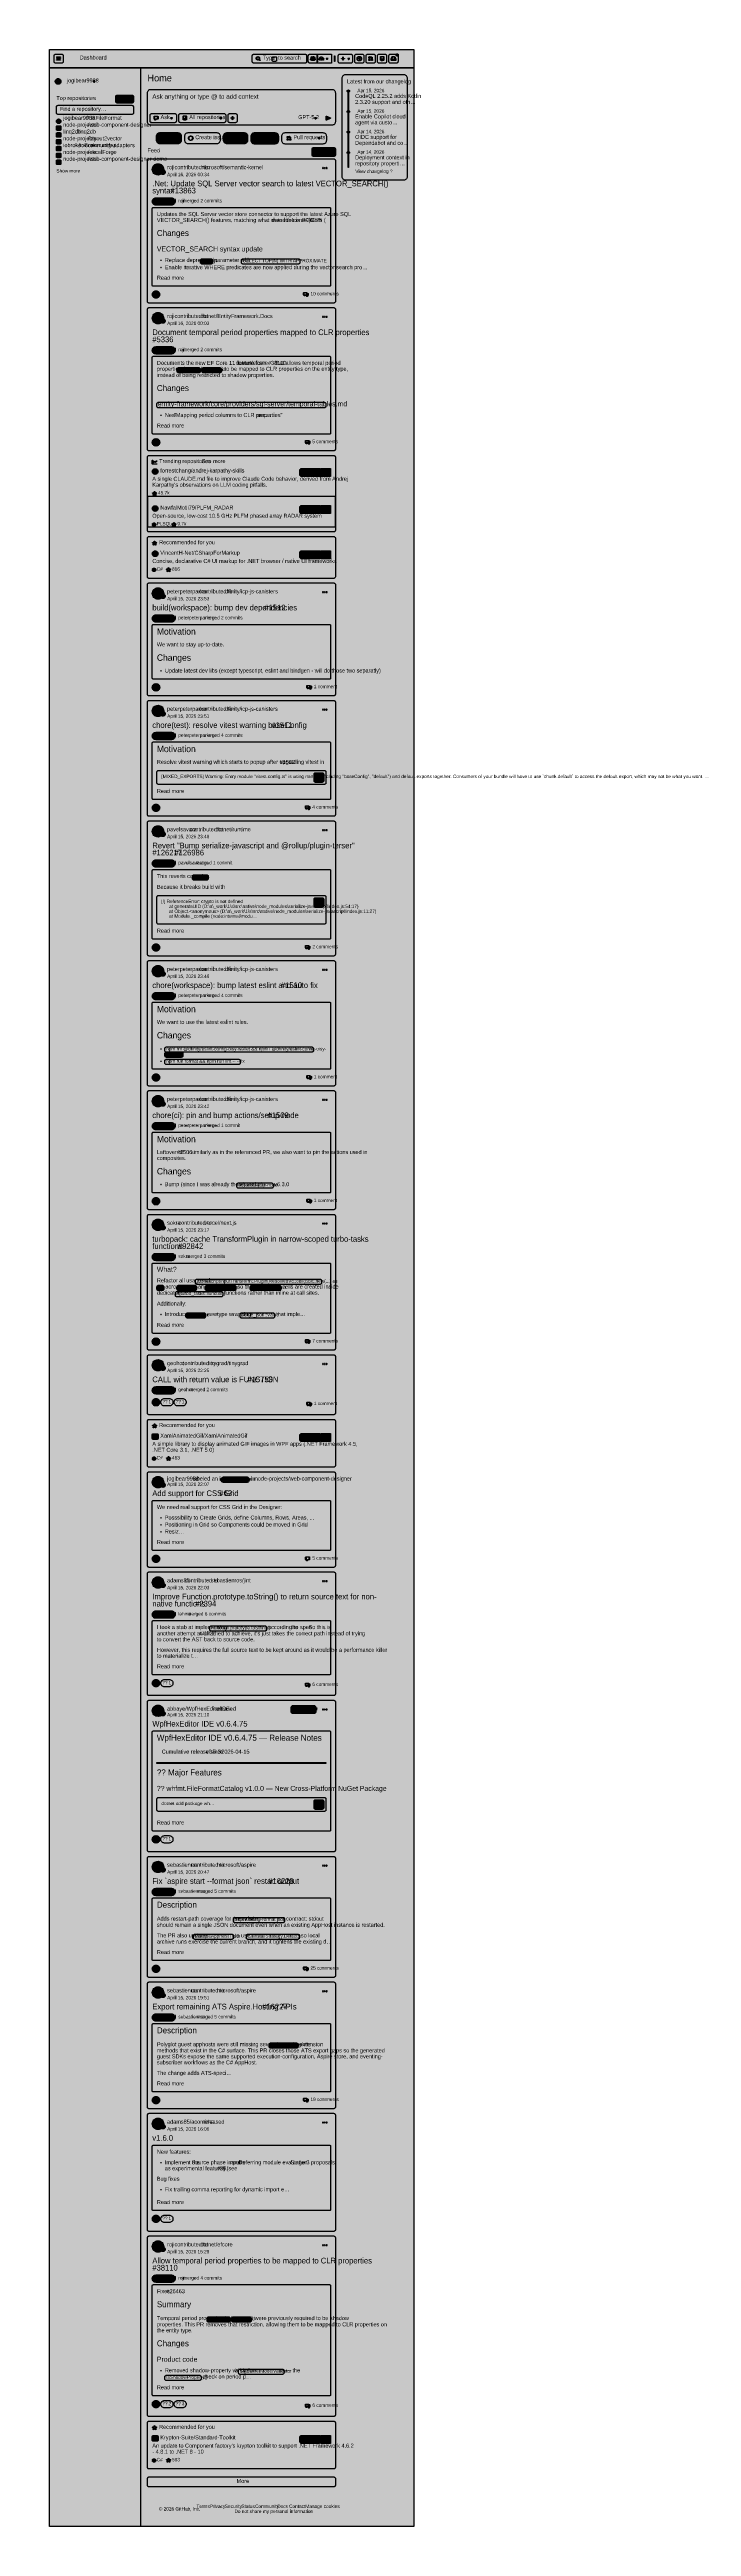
# Model space of a CAD drawing. Extents: x 0 to 2255, y 0 to 8703.
import ezdxf

# ---------------------------------------------------------------- set-up
doc = ezdxf.new("R2010")
doc.units = 0

msp = doc.modelspace()

# ---------------------------------------------------------------- hatches: boundary and pattern name
for color, points in [(158, [(0, 8703), (1280, 8703), (1280, 0.4), (0, 0.4)]), (7, [(0, 8703), (1280, 8703), (1280, 8639), (0, 8639)]), (145, [(0, 8703), (1, 8703), (1, 8702), (0, 8702)]), (158, [(0, 8639), (1280, 8639), (1280, 0.4), (0, 0.4)]), (7, [(0, 8639), (1280, 8639), (1280, 0.4), (0, 0.4)]), (158, [(0, 8639), (320, 8639), (320, 0.4), (0, 0.4)]), (253, [(961.5, 8670.1), (961.4, 8671), (960.9, 8671.9), (960.3, 8672.5), (959.4, 8673), (958.5, 8673.1), (957.8, 8673.6), (957.4, 8674.5), (956.7, 8675.2), (956, 8675.7), (955.1, 8676), (954.1, 8676.1), (953.2, 8676), (952.3, 8675.6), (951.6, 8675), (951, 8674.3), (950.6, 8673.4), (950.5, 8672.5), (950.5, 8671.5), (949.8, 8670.9), (949, 8670.4), (948.5, 8669.6), (948.5, 8668.7), (949, 8667.8), (949.7, 8667.3), (950.6, 8667.1), (951.6, 8667.1), (952.2, 8666.5), (951.9, 8665.7), (950.9, 8665.6), (950, 8665.6), (949.1, 8665.9), (948.3, 8666.4), (947.6, 8667.1), (947.2, 8667.9), (947, 8668.9), (947, 8669.8), (947.3, 8670.7), (947.9, 8671.5), (948.6, 8672.1), (949, 8672.8), (949.1, 8673.7), (949.5, 8674.6), (950, 8675.4), (950.6, 8676.1), (951.3, 8676.7), (952.2, 8677.2), (953.1, 8677.5), (954, 8677.6), (955, 8677.6), (955.9, 8677.4), (956.8, 8677), (957.5, 8676.5), (958.2, 8675.8), (958.8, 8675.1), (959.4, 8674.5), (960.3, 8674.2), (961.1, 8673.8), (961.8, 8673.1), (962.4, 8672.4), (962.8, 8671.5), (963, 8670.6), (962.9, 8669.7), (962, 8669.4), (961.5, 8670.1)]), (253, [(971.4, 8671.6), (971.6, 8671.4), (971.8, 8671.2), (972, 8671), (972.2, 8670.8), (972.4, 8670.6), (972.6, 8670.4), (972.8, 8670.2), (973, 8670), (973.2, 8669.8), (973.4, 8669.6), (973.6, 8669.4), (973.8, 8669.2), (974, 8669), (974.2, 8668.8), (974.4, 8668.6), (974.6, 8668.4), (974.8, 8668.2), (975.1, 8668.1), (975.3, 8668.3), (975.5, 8668.5), (975.7, 8668.7), (975.9, 8668.9), (976.1, 8669.1), (976.3, 8669.3), (976.5, 8669.5), (976.7, 8669.7), (976.9, 8669.9), (977.1, 8670.1), (977.3, 8670.3), (977.5, 8670.5), (977.7, 8670.7), (977.9, 8670.9), (978.1, 8671.1), (978.3, 8671.3), (978.5, 8671.5), (978.6, 8671.7), (978.6, 8671.9), (978.3, 8672), (978, 8672), (977.8, 8672), (977.5, 8672), (977.2, 8672), (976.9, 8672), (976.6, 8672), (976.3, 8672), (976.1, 8672), (975.8, 8672), (975.5, 8672), (975.2, 8672), (974.9, 8672), (974.7, 8672), (974.4, 8672), (974.1, 8672), (973.8, 8672), (973.5, 8672), (973.3, 8672), (973, 8672), (972.7, 8672), (972.4, 8672), (972.1, 8672), (971.9, 8672), (971.6, 8672), (971.4, 8671.8), (971.4, 8671.6)]), (137, [(1001, 8681), (1002, 8681), (1002, 8661), (1001, 8661)]), (253, [(1030.7, 8677), (1031.3, 8676.7), (1031.5, 8676.1), (1031.5, 8675.4), (1031.5, 8674.7), (1031.5, 8674), (1031.5, 8673.4), (1031.5, 8672.7), (1031.5, 8672), (1032.2, 8672), (1032.9, 8672), (1033.5, 8672), (1034.2, 8672), (1034.9, 8672), (1035.6, 8672), (1036.2, 8671.8), (1036.5, 8671.2), (1036.2, 8670.7), (1035.6, 8670.5), (1034.9, 8670.5), (1034.2, 8670.5), (1033.5, 8670.5), (1032.9, 8670.5), (1032.2, 8670.5), (1031.5, 8670.5), (1031.5, 8669.8), (1031.5, 8669.1), (1031.5, 8668.5), (1031.5, 8667.8), (1031.5, 8667.1), (1031.5, 8666.4), (1031.3, 8665.8), (1030.7, 8665.5), (1030.2, 8665.8), (1030, 8666.4), (1030, 8667.1), (1030, 8667.8), (1030, 8668.5), (1030, 8669.1), (1030, 8669.8), (1030, 8670.5), (1029.3, 8670.5), (1028.6, 8670.5), (1028, 8670.5), (1027.3, 8670.5), (1026.6, 8670.5), (1025.9, 8670.5), (1025.3, 8670.7), (1025, 8671.2), (1025.3, 8671.8), (1025.9, 8672), (1026.6, 8672), (1027.3, 8672), (1028, 8672), (1028.6, 8672), (1029.3, 8672), (1030, 8672), (1030, 8672.7), (1030, 8673.4), (1030, 8674), (1030, 8674.7), (1030, 8675.4), (1030, 8676.1), (1030.2, 8676.7), (1030.7, 8677)]), (253, [(1047.4, 8671.6), (1047.6, 8671.4), (1047.8, 8671.2), (1048, 8671), (1048.2, 8670.8), (1048.4, 8670.6), (1048.6, 8670.4), (1048.8, 8670.2), (1049, 8670), (1049.2, 8669.8), (1049.4, 8669.6), (1049.6, 8669.4), (1049.8, 8669.2), (1050, 8669), (1050.2, 8668.8), (1050.4, 8668.6), (1050.6, 8668.4), (1050.8, 8668.2), (1051.1, 8668.1), (1051.3, 8668.3), (1051.5, 8668.5), (1051.7, 8668.7), (1051.9, 8668.9), (1052.1, 8669.1), (1052.3, 8669.3), (1052.5, 8669.5), (1052.7, 8669.7), (1052.9, 8669.9), (1053.1, 8670.1), (1053.3, 8670.3), (1053.5, 8670.5), (1053.7, 8670.7), (1053.9, 8670.9), (1054.1, 8671.1), (1054.3, 8671.3), (1054.5, 8671.5), (1054.6, 8671.7), (1054.6, 8671.9), (1054.3, 8672), (1054, 8672), (1053.8, 8672), (1053.5, 8672), (1053.2, 8672), (1052.9, 8672), (1052.6, 8672), (1052.3, 8672), (1052.1, 8672), (1051.8, 8672), (1051.5, 8672), (1051.2, 8672), (1050.9, 8672), (1050.7, 8672), (1050.4, 8672), (1050.1, 8672), (1049.8, 8672), (1049.5, 8672), (1049.3, 8672), (1049, 8672), (1048.7, 8672), (1048.4, 8672), (1048.1, 8672), (1047.9, 8672), (1047.6, 8672), (1047.4, 8671.8), (1047.4, 8671.6)]), (253, [(1088, 8669.5), (1088.1, 8669.5), (1088.3, 8669.5), (1088.4, 8669.6), (1088.6, 8669.6), (1088.7, 8669.7), (1088.8, 8669.8), (1089, 8669.8), (1089.1, 8669.9), (1089.2, 8670), (1089.2, 8670.2), (1089.3, 8670.3), (1089.4, 8670.4), (1089.4, 8670.6), (1089.5, 8670.7), (1089.5, 8670.9), (1089.5, 8671), (1089.5, 8671.1), (1089.5, 8671.3), (1089.4, 8671.4), (1089.4, 8671.6), (1089.3, 8671.7), (1089.2, 8671.8), (1089.2, 8672), (1089.1, 8672.1), (1089, 8672.2), (1088.8, 8672.2), (1088.7, 8672.3), (1088.6, 8672.4), (1088.4, 8672.4), (1088.3, 8672.5), (1088.1, 8672.5), (1088, 8672.5), (1087.9, 8672.5), (1087.7, 8672.5), (1087.6, 8672.4), (1087.4, 8672.4), (1087.3, 8672.3), (1087.2, 8672.2), (1087, 8672.2), (1086.9, 8672.1), (1086.8, 8672), (1086.8, 8671.8), (1086.7, 8671.7), (1086.6, 8671.6), (1086.6, 8671.4), (1086.5, 8671.3), (1086.5, 8671.1), (1086.5, 8671), (1086.5, 8670.9), (1086.5, 8670.7), (1086.6, 8670.6), (1086.6, 8670.4), (1086.7, 8670.3), (1086.8, 8670.2), (1086.8, 8670), (1086.9, 8669.9), (1087, 8669.8), (1087.2, 8669.8), (1087.3, 8669.7), (1087.4, 8669.6), (1087.6, 8669.6), (1087.7, 8669.5), (1087.9, 8669.5), (1088, 8669.5)]), (145, [(1221, 8688), (1221, 8688), (1221, 8688), (1221.8, 8687.9), (1222.5, 8687.7), (1223.2, 8687.3), (1223.8, 8686.8), (1224.3, 8686.2), (1224.7, 8685.5), (1224.9, 8684.8), (1225, 8684), (1225, 8684), (1225, 8684), (1224.9, 8683.2), (1224.7, 8682.5), (1224.3, 8681.8), (1223.8, 8681.2), (1223.2, 8680.7), (1222.5, 8680.3), (1221.8, 8680.1), (1221, 8680), (1221, 8680), (1221, 8680), (1220.2, 8680.1), (1219.5, 8680.3), (1218.8, 8680.7), (1218.2, 8681.2), (1217.7, 8681.8), (1217.3, 8682.5), (1217.1, 8683.2), (1217, 8684), (1217, 8684), (1217, 8684), (1217.1, 8684.8), (1217.3, 8685.5), (1217.7, 8686.2), (1218.2, 8686.8), (1218.8, 8687.3), (1219.5, 8687.7), (1220.2, 8687.9), (1221, 8688)]), (7, [(30, 8601), (30, 8601), (30, 8601), (32, 8600.8), (33.8, 8600.2), (35.6, 8599.3), (37.1, 8598.1), (38.3, 8596.6), (39.2, 8594.8), (39.8, 8593), (40, 8591), (40, 8591), (40, 8591), (39.8, 8589), (39.2, 8587.2), (38.3, 8585.4), (37.1, 8583.9), (35.6, 8582.7), (33.8, 8581.8), (32, 8581.2), (30, 8581), (30, 8581), (30, 8581), (28, 8581.2), (26.2, 8581.8), (24.4, 8582.7), (22.9, 8583.9), (21.7, 8585.4), (20.8, 8587.2), (20.2, 8589), (20, 8591), (20, 8591), (20, 8591), (20.2, 8593), (20.8, 8594.8), (21.7, 8596.6), (22.9, 8598.1), (24.4, 8599.3), (26.2, 8600.2), (28, 8600.8), (30, 8601)]), (253, [(153.1, 8591.6), (153.3, 8591.4), (153.5, 8591.2), (153.7, 8591), (153.9, 8590.8), (154.1, 8590.6), (154.3, 8590.4), (154.5, 8590.2), (154.7, 8590), (154.9, 8589.8), (155.1, 8589.6), (155.3, 8589.4), (155.5, 8589.2), (155.7, 8589), (155.9, 8588.8), (156.1, 8588.6), (156.3, 8588.4), (156.5, 8588.2), (156.7, 8588.1), (156.9, 8588.3), (157.1, 8588.5), (157.3, 8588.7), (157.5, 8588.9), (157.7, 8589.1), (157.9, 8589.3), (158.1, 8589.5), (158.3, 8589.7), (158.5, 8589.9), (158.7, 8590.1), (158.9, 8590.3), (159.1, 8590.5), (159.3, 8590.7), (159.5, 8590.9), (159.7, 8591.1), (159.9, 8591.3), (160.1, 8591.5), (160.3, 8591.7), (160.2, 8591.9), (160, 8592), (159.7, 8592), (159.4, 8592), (159.1, 8592), (158.8, 8592), (158.6, 8592), (158.3, 8592), (158, 8592), (157.7, 8592), (157.4, 8592), (157.2, 8592), (156.9, 8592), (156.6, 8592), (156.3, 8592), (156, 8592), (155.8, 8592), (155.5, 8592), (155.2, 8592), (154.9, 8592), (154.6, 8592), (154.4, 8592), (154.1, 8592), (153.8, 8592), (153.5, 8592), (153.2, 8592), (153, 8591.8), (153.1, 8591.6)]), (95, [(238.3, 8543), (289, 8543), (289, 8543), (290.2, 8542.9), (291.3, 8542.5), (292.3, 8542), (293.2, 8541.2), (294, 8540.3), (294.5, 8539.3), (294.9, 8538.2), (295, 8537), (295, 8521), (295, 8521), (294.9, 8519.8), (294.5, 8518.7), (294, 8517.7), (293.2, 8516.8), (292.3, 8516), (291.3, 8515.5), (290.2, 8515.1), (289, 8515), (238.3, 8515), (238.3, 8515), (237.2, 8515.1), (236, 8515.5), (235, 8516), (234.1, 8516.8), (233.4, 8517.7), (232.8, 8518.7), (232.5, 8519.8), (232.3, 8521), (232.3, 8537), (232.3, 8537), (232.5, 8538.2), (232.8, 8539.3), (233.4, 8540.3), (234.1, 8541.2), (235, 8542), (236, 8542.5), (237.2, 8542.9), (238.3, 8543)]), (158, [(356, 8563), (992, 8563), (992, 8563), (994.4, 8562.8), (996.6, 8562.1), (998.7, 8561), (1000.5, 8559.5), (1002, 8557.7), (1003.1, 8555.6), (1003.8, 8553.3), (1004, 8551), (1004, 8449), (1004, 8449), (1003.8, 8446.7), (1003.1, 8444.4), (1002, 8442.3), (1000.5, 8440.5), (998.7, 8439), (996.6, 8437.9), (994.4, 8437.2), (992, 8437), (356, 8437), (356, 8437), (353.7, 8437.2), (351.4, 8437.9), (349.3, 8439), (347.5, 8440.5), (346, 8442.3), (344.9, 8444.4), (344.2, 8446.7), (344, 8449), (344, 8551), (344, 8551), (344.2, 8553.3), (344.9, 8555.6), (346, 8557.7), (347.5, 8559.5), (349.3, 8561), (351.4, 8562.1), (353.7, 8562.8), (356, 8563)]), (158, [(1040, 8615), (1244, 8615), (1244, 8615), (1246.3, 8614.8), (1248.6, 8614.1), (1250.7, 8613), (1252.5, 8611.5), (1254, 8609.7), (1255.1, 8607.6), (1255.8, 8605.3), (1256, 8603), (1256, 8256), (1256, 8256), (1255.8, 8253.7), (1255.1, 8251.4), (1254, 8249.3), (1252.5, 8247.5), (1250.7, 8246), (1248.6, 8244.9), (1246.3, 8244.2), (1244, 8244), (1040, 8244), (1040, 8244), (1037.7, 8244.2), (1035.4, 8244.9), (1033.4, 8246), (1031.5, 8247.5), (1030.1, 8249.3), (1028.9, 8251.4), (1028.3, 8253.7), (1028, 8256), (1028, 8603), (1028, 8603), (1028.3, 8605.3), (1028.9, 8607.6), (1030.1, 8609.7), (1031.5, 8611.5), (1033.4, 8613), (1035.4, 8614.1), (1037.7, 8614.8), (1040, 8615)]), (137, [(1049.5, 8561), (1049.9, 8561), (1050.3, 8560.9), (1050.7, 8560.8), (1051.1, 8560.7), (1051.4, 8560.5), (1051.8, 8560.3), (1052.1, 8560.1), (1052.4, 8559.8), (1052.6, 8559.5), (1052.9, 8559.2), (1053.1, 8558.9), (1053.2, 8558.5), (1053.4, 8558.2), (1053.5, 8557.8), (1053.5, 8557.4), (1053.5, 8557), (1053.5, 8556.6), (1053.5, 8556.2), (1053.4, 8555.8), (1053.2, 8555.5), (1053.1, 8555.1), (1052.9, 8554.8), (1052.6, 8554.5), (1052.4, 8554.2), (1052.1, 8553.9), (1051.8, 8553.7), (1051.4, 8553.5), (1051.1, 8553.3), (1050.7, 8553.2), (1050.3, 8553.1), (1049.9, 8553), (1049.5, 8553), (1049.1, 8553), (1048.8, 8553.1), (1048.4, 8553.2), (1048, 8553.3), (1047.6, 8553.5), (1047.3, 8553.7), (1047, 8553.9), (1046.7, 8554.2), (1046.4, 8554.5), (1046.2, 8554.8), (1046, 8555.1), (1045.8, 8555.5), (1045.7, 8555.8), (1045.6, 8556.2), (1045.6, 8556.6), (1045.5, 8557), (1045.6, 8557.4), (1045.6, 8557.8), (1045.7, 8558.2), (1045.8, 8558.5), (1046, 8558.9), (1046.2, 8559.2), (1046.4, 8559.5), (1046.7, 8559.8), (1047, 8560.1), (1047.3, 8560.3), (1047.6, 8560.5), (1048, 8560.7), (1048.4, 8560.8), (1048.8, 8560.9), (1049.1, 8561), (1049.5, 8561)]), (137, [(1049, 8561), (1050, 8561), (1050, 8489), (1049, 8489)]), (158, [(30, 8507), (289, 8507), (289, 8507), (290.2, 8506.9), (291.3, 8506.5), (292.3, 8506), (293.2, 8505.2), (294, 8504.3), (294.5, 8503.3), (294.9, 8502.2), (295, 8501), (295, 8481), (295, 8481), (294.9, 8479.8), (294.5, 8478.7), (294, 8477.7), (293.2, 8476.8), (292.3, 8476), (291.3, 8475.5), (290.2, 8475.1), (289, 8475), (30, 8475), (30, 8475), (28.8, 8475.1), (27.7, 8475.5), (26.7, 8476), (25.8, 8476.8), (25, 8477.7), (24.5, 8478.7), (24.1, 8479.8), (24, 8481), (24, 8501), (24, 8501), (24.1, 8502.2), (24.5, 8503.3), (25, 8504.3), (25.8, 8505.2), (26.7, 8506), (27.7, 8506.5), (28.8, 8506.9), (30, 8507)]), (7, [(32, 8459), (32, 8459), (32, 8459), (33.6, 8458.8), (35.1, 8458.4), (36.4, 8457.7), (37.7, 8456.7), (38.7, 8455.4), (39.4, 8454.1), (39.8, 8452.6), (40, 8451), (40, 8451), (40, 8451), (39.8, 8449.4), (39.4, 8447.9), (38.7, 8446.6), (37.7, 8445.3), (36.4, 8444.3), (35.1, 8443.6), (33.6, 8443.2), (32, 8443), (32, 8443), (32, 8443), (30.4, 8443.2), (28.9, 8443.6), (27.6, 8444.3), (26.3, 8445.3), (25.3, 8446.6), (24.6, 8447.9), (24.2, 8449.4), (24, 8451), (24, 8451), (24, 8451), (24.2, 8452.6), (24.6, 8454.1), (25.3, 8455.4), (26.3, 8456.7), (27.6, 8457.7), (28.9, 8458.4), (30.4, 8458.8), (32, 8459)]), (253, [(425.2, 8462.6), (425.4, 8462.4), (425.6, 8462.2), (425.8, 8462), (426, 8461.8), (426.2, 8461.6), (426.4, 8461.4), (426.6, 8461.2), (426.8, 8461), (427, 8460.8), (427.2, 8460.6), (427.4, 8460.4), (427.6, 8460.2), (427.8, 8460), (428, 8459.8), (428.2, 8459.6), (428.4, 8459.4), (428.6, 8459.2), (428.9, 8459.1), (429.1, 8459.3), (429.3, 8459.5), (429.5, 8459.7), (429.7, 8459.9), (429.9, 8460.1), (430.1, 8460.3), (430.3, 8460.5), (430.5, 8460.7), (430.7, 8460.9), (430.9, 8461.1), (431.1, 8461.3), (431.3, 8461.5), (431.5, 8461.7), (431.7, 8461.9), (431.9, 8462.1), (432.1, 8462.3), (432.2, 8462.5), (432.4, 8462.7), (432.4, 8462.9), (432.1, 8463), (431.8, 8463), (431.5, 8463), (431.3, 8463), (431, 8463), (430.7, 8463), (430.4, 8463), (430.1, 8463), (429.9, 8463), (429.6, 8463), (429.3, 8463), (429, 8463), (428.7, 8463), (428.5, 8463), (428.2, 8463), (427.9, 8463), (427.6, 8463), (427.3, 8463), (427.1, 8463), (426.8, 8463), (426.5, 8463), (426.2, 8463), (425.9, 8463), (425.7, 8463), (425.4, 8463), (425.2, 8462.8), (425.2, 8462.6)]), (253, [(598.4, 8462.6), (598.6, 8462.4), (598.8, 8462.2), (599, 8462), (599.2, 8461.8), (599.4, 8461.6), (599.6, 8461.4), (599.8, 8461.2), (600, 8461), (600.2, 8460.8), (600.4, 8460.6), (600.6, 8460.4), (600.8, 8460.2), (601, 8460), (601.2, 8459.8), (601.4, 8459.6), (601.6, 8459.4), (601.8, 8459.2), (602.1, 8459.1), (602.3, 8459.3), (602.5, 8459.5), (602.7, 8459.7), (602.9, 8459.9), (603.1, 8460.1), (603.3, 8460.3), (603.5, 8460.5), (603.7, 8460.7), (603.9, 8460.9), (604.1, 8461.1), (604.3, 8461.3), (604.5, 8461.5), (604.7, 8461.7), (604.9, 8461.9), (605.1, 8462.1), (605.3, 8462.3), (605.5, 8462.5), (605.6, 8462.7), (605.6, 8462.9), (605.3, 8463), (605, 8463), (604.8, 8463), (604.5, 8463), (604.2, 8463), (603.9, 8463), (603.6, 8463), (603.3, 8463), (603.1, 8463), (602.8, 8463), (602.5, 8463), (602.2, 8463), (601.9, 8463), (601.7, 8463), (601.4, 8463), (601.1, 8463), (600.8, 8463), (600.5, 8463), (600.3, 8463), (600, 8463), (599.7, 8463), (599.4, 8463), (599.1, 8463), (598.9, 8463), (598.6, 8463), (598.4, 8462.8), (598.4, 8462.6)]), (253, [(642.7, 8468), (643.3, 8467.7), (643.5, 8467.1), (643.5, 8466.4), (643.5, 8465.7), (643.5, 8465), (643.5, 8464.4), (643.5, 8463.7), (643.5, 8463), (644.2, 8463), (644.9, 8463), (645.5, 8463), (646.2, 8463), (646.9, 8463), (647.6, 8463), (648.2, 8462.8), (648.5, 8462.2), (648.2, 8461.7), (647.6, 8461.5), (646.9, 8461.5), (646.2, 8461.5), (645.5, 8461.5), (644.9, 8461.5), (644.2, 8461.5), (643.5, 8461.5), (643.5, 8460.8), (643.5, 8460.1), (643.5, 8459.5), (643.5, 8458.8), (643.5, 8458.1), (643.5, 8457.4), (643.3, 8456.8), (642.7, 8456.5), (642.2, 8456.8), (642, 8457.4), (642, 8458.1), (642, 8458.8), (642, 8459.5), (642, 8460.1), (642, 8460.8), (642, 8461.5), (641.3, 8461.5), (640.6, 8461.5), (640, 8461.5), (639.3, 8461.5), (638.6, 8461.5), (637.9, 8461.5), (637.3, 8461.7), (637, 8462.2), (637.3, 8462.8), (637.9, 8463), (638.6, 8463), (639.3, 8463), (640, 8463), (640.6, 8463), (641.3, 8463), (642, 8463), (642, 8463.7), (642, 8464.4), (642, 8465), (642, 8465.7), (642, 8466.4), (642, 8467.1), (642.2, 8467.7), (642.7, 8468)]), (253, [(930.5, 8462.6), (930.7, 8462.4), (930.9, 8462.2), (931.1, 8462), (931.3, 8461.8), (931.5, 8461.6), (931.6, 8461.4), (931.8, 8461.2), (932, 8461), (932.2, 8460.8), (932.4, 8460.6), (932.6, 8460.4), (932.8, 8460.2), (933, 8460), (933.2, 8459.8), (933.4, 8459.6), (933.6, 8459.4), (933.8, 8459.2), (934.1, 8459.1), (934.3, 8459.3), (934.5, 8459.5), (934.7, 8459.7), (934.9, 8459.9), (935.1, 8460.1), (935.3, 8460.3), (935.5, 8460.5), (935.7, 8460.7), (935.9, 8460.9), (936.1, 8461.1), (936.3, 8461.3), (936.5, 8461.5), (936.7, 8461.7), (936.9, 8461.9), (937.1, 8462.1), (937.3, 8462.3), (937.5, 8462.5), (937.7, 8462.7), (937.6, 8462.9), (937.3, 8463), (937.1, 8463), (936.8, 8463), (936.5, 8463), (936.2, 8463), (935.9, 8463), (935.7, 8463), (935.4, 8463), (935.1, 8463), (934.8, 8463), (934.5, 8463), (934.3, 8463), (934, 8463), (933.7, 8463), (933.4, 8463), (933.1, 8463), (932.9, 8463), (932.6, 8463), (932.3, 8463), (932, 8463), (931.7, 8463), (931.4, 8463), (931.2, 8463), (930.9, 8463), (930.6, 8463), (930.4, 8462.8), (930.5, 8462.6)]), (137, [(1049.5, 8489), (1049.9, 8489), (1050.3, 8488.9), (1050.7, 8488.8), (1051.1, 8488.7), (1051.4, 8488.5), (1051.8, 8488.3), (1052.1, 8488.1), (1052.4, 8487.8), (1052.6, 8487.5), (1052.9, 8487.2), (1053.1, 8486.9), (1053.2, 8486.5), (1053.4, 8486.2), (1053.5, 8485.8), (1053.5, 8485.4), (1053.5, 8485), (1053.5, 8484.6), (1053.5, 8484.2), (1053.4, 8483.8), (1053.2, 8483.5), (1053.1, 8483.1), (1052.9, 8482.8), (1052.6, 8482.5), (1052.4, 8482.2), (1052.1, 8481.9), (1051.8, 8481.7), (1051.4, 8481.5), (1051.1, 8481.3), (1050.7, 8481.2), (1050.3, 8481.1), (1049.9, 8481), (1049.5, 8481), (1049.1, 8481), (1048.8, 8481.1), (1048.4, 8481.2), (1048, 8481.3), (1047.6, 8481.5), (1047.3, 8481.7), (1047, 8481.9), (1046.7, 8482.2), (1046.4, 8482.5), (1046.2, 8482.8), (1046, 8483.1), (1045.8, 8483.5), (1045.7, 8483.8), (1045.6, 8484.2), (1045.6, 8484.6), (1045.5, 8485), (1045.6, 8485.4), (1045.6, 8485.8), (1045.7, 8486.2), (1045.8, 8486.5), (1046, 8486.9), (1046.2, 8487.2), (1046.4, 8487.5), (1046.7, 8487.8), (1047, 8488.1), (1047.3, 8488.3), (1047.6, 8488.5), (1048, 8488.7), (1048.4, 8488.8), (1048.8, 8488.9), (1049.1, 8489), (1049.5, 8489)]), (137, [(1049, 8489), (1050, 8489), (1050, 8417), (1049, 8417)]), (7, [(27, 8435), (37, 8435), (37, 8435), (37.6, 8434.9), (38.1, 8434.8), (38.7, 8434.5), (39.1, 8434.1), (39.5, 8433.7), (39.8, 8433.1), (39.9, 8432.6), (40, 8432), (40, 8422), (40, 8422), (39.9, 8421.4), (39.8, 8420.9), (39.5, 8420.3), (39.1, 8419.9), (38.7, 8419.5), (38.1, 8419.2), (37.6, 8419.1), (37, 8419), (27, 8419), (27, 8419), (26.4, 8419.1), (25.9, 8419.2), (25.3, 8419.5), (24.9, 8419.9), (24.5, 8420.3), (24.2, 8420.9), (24.1, 8421.4), (24, 8422), (24, 8432), (24, 8432), (24.1, 8432.6), (24.2, 8433.1), (24.5, 8433.7), (24.9, 8434.1), (25.3, 8434.5), (25.9, 8434.8), (26.4, 8434.9), (27, 8435)]), (7, [(27, 8411), (37, 8411), (37, 8411), (37.6, 8410.9), (38.1, 8410.8), (38.7, 8410.5), (39.1, 8410.1), (39.5, 8409.7), (39.8, 8409.1), (39.9, 8408.6), (40, 8408), (40, 8398), (40, 8398), (39.9, 8397.4), (39.8, 8396.9), (39.5, 8396.3), (39.1, 8395.9), (38.7, 8395.5), (38.1, 8395.2), (37.6, 8395.1), (37, 8395), (27, 8395), (27, 8395), (26.4, 8395.1), (25.9, 8395.2), (25.3, 8395.5), (24.9, 8395.9), (24.5, 8396.3), (24.2, 8396.9), (24.1, 8397.4), (24, 8398), (24, 8408), (24, 8408), (24.1, 8408.6), (24.2, 8409.1), (24.5, 8409.7), (24.9, 8410.1), (25.3, 8410.5), (25.9, 8410.8), (26.4, 8410.9), (27, 8411)]), (7, [(27, 8387), (37, 8387), (37, 8387), (37.6, 8386.9), (38.1, 8386.8), (38.7, 8386.5), (39.1, 8386.1), (39.5, 8385.7), (39.8, 8385.1), (39.9, 8384.6), (40, 8384), (40, 8374), (40, 8374), (39.9, 8373.4), (39.8, 8372.9), (39.5, 8372.3), (39.1, 8371.9), (38.7, 8371.5), (38.1, 8371.2), (37.6, 8371.1), (37, 8371), (27, 8371), (27, 8371), (26.4, 8371.1), (25.9, 8371.2), (25.3, 8371.5), (24.9, 8371.9), (24.5, 8372.3), (24.2, 8372.9), (24.1, 8373.4), (24, 8374), (24, 8384), (24, 8384), (24.1, 8384.6), (24.2, 8385.1), (24.5, 8385.7), (24.9, 8386.1), (25.3, 8386.5), (25.9, 8386.8), (26.4, 8386.9), (27, 8387)]), (7, [(27, 8363), (37, 8363), (37, 8363), (37.6, 8362.9), (38.1, 8362.8), (38.7, 8362.5), (39.1, 8362.1), (39.5, 8361.7), (39.8, 8361.1), (39.9, 8360.6), (40, 8360), (40, 8350), (40, 8350), (39.9, 8349.4), (39.8, 8348.9), (39.5, 8348.3), (39.1, 8347.9), (38.7, 8347.5), (38.1, 8347.2), (37.6, 8347.1), (37, 8347), (27, 8347), (27, 8347), (26.4, 8347.1), (25.9, 8347.2), (25.3, 8347.5), (24.9, 8347.9), (24.5, 8348.3), (24.2, 8348.9), (24.1, 8349.4), (24, 8350), (24, 8360), (24, 8360), (24.1, 8360.6), (24.2, 8361.1), (24.5, 8361.7), (24.9, 8362.1), (25.3, 8362.5), (25.9, 8362.8), (26.4, 8362.9), (27, 8363)]), (158, [(387.6, 8411), (450.9, 8411), (450.9, 8411), (453.2, 8410.8), (455.5, 8410.1), (457.6, 8409), (459.4, 8407.5), (460.9, 8405.7), (462, 8403.6), (462.7, 8401.3), (462.9, 8399), (462.9, 8384), (462.9, 8384), (462.7, 8381.7), (462, 8379.4), (460.9, 8377.3), (459.4, 8375.5), (457.6, 8374), (455.5, 8372.9), (453.2, 8372.2), (450.9, 8372), (387.6, 8372), (387.6, 8372), (385.3, 8372.2), (383, 8372.9), (381, 8374), (379.2, 8375.5), (377.7, 8377.3), (376.6, 8379.4), (375.9, 8381.7), (375.6, 8384), (375.6, 8399), (375.6, 8399), (375.9, 8401.3), (376.6, 8403.6), (377.7, 8405.7), (379.2, 8407.5), (381, 8409), (383, 8410.1), (385.3, 8410.8), (387.6, 8411)]), (253, [(403.1, 8390.6), (403, 8391.5), (402.6, 8392.4), (401.9, 8393), (401.1, 8393.5), (400.1, 8393.6), (399.4, 8394.1), (399, 8395), (398.4, 8395.7), (397.6, 8396.2), (396.7, 8396.5), (395.8, 8396.6), (394.8, 8396.5), (394, 8396.1), (393.2, 8395.5), (392.6, 8394.8), (392.3, 8393.9), (392.1, 8393), (392.1, 8392), (391.4, 8391.4), (390.6, 8390.9), (390.2, 8390.1), (390.2, 8389.2), (390.6, 8388.3), (391.3, 8387.8), (392.3, 8387.6), (393.2, 8387.6), (393.9, 8387), (393.5, 8386.2), (392.6, 8386.1), (391.6, 8386.1), (390.7, 8386.4), (389.9, 8386.9), (389.3, 8387.6), (388.8, 8388.4), (388.6, 8389.4), (388.7, 8390.3), (389, 8391.2), (389.5, 8392), (390.3, 8392.6), (390.6, 8393.3), (390.8, 8394.2), (391.1, 8395.1), (391.6, 8395.9), (392.2, 8396.6), (393, 8397.2), (393.8, 8397.7), (394.7, 8398), (395.6, 8398.1), (396.6, 8398.1), (397.5, 8397.9), (398.4, 8397.5), (399.2, 8397), (399.9, 8396.3), (400.4, 8395.6), (401, 8395), (402, 8394.7), (402.8, 8394.3), (403.5, 8393.6), (404, 8392.9), (404.4, 8392), (404.6, 8391.1), (404.5, 8390.2), (403.7, 8389.9), (403.1, 8390.6)]), (158, [(486.9, 8411), (587.3, 8411), (587.3, 8411), (589.7, 8410.8), (591.9, 8410.1), (594, 8409), (595.8, 8407.5), (597.3, 8405.7), (598.4, 8403.6), (599.1, 8401.3), (599.3, 8399), (599.3, 8384), (599.3, 8384), (599.1, 8381.7), (598.4, 8379.4), (597.3, 8377.3), (595.8, 8375.5), (594, 8374), (591.9, 8372.9), (589.7, 8372.2), (587.3, 8372), (486.9, 8372), (486.9, 8372), (484.6, 8372.2), (482.3, 8372.9), (480.2, 8374), (478.4, 8375.5), (476.9, 8377.3), (475.8, 8379.4), (475.1, 8381.7), (474.9, 8384), (474.9, 8399), (474.9, 8399), (475.1, 8401.3), (475.8, 8403.6), (476.9, 8405.7), (478.4, 8407.5), (480.2, 8409), (482.3, 8410.1), (484.6, 8410.8), (486.9, 8411)]), (158, [(623.3, 8411), (683.9, 8411), (683.9, 8411), (686.3, 8410.8), (688.5, 8410.1), (690.6, 8409), (692.4, 8407.5), (693.9, 8405.7), (695, 8403.6), (695.7, 8401.3), (695.9, 8399), (695.9, 8384), (695.9, 8384), (695.7, 8381.7), (695, 8379.4), (693.9, 8377.3), (692.4, 8375.5), (690.6, 8374), (688.5, 8372.9), (686.3, 8372.2), (683.9, 8372), (623.3, 8372), (623.3, 8372), (621, 8372.2), (618.7, 8372.9), (616.6, 8374), (614.8, 8375.5), (613.3, 8377.3), (612.2, 8379.4), (611.5, 8381.7), (611.3, 8384), (611.3, 8399), (611.3, 8399), (611.5, 8401.3), (612.2, 8403.6), (613.3, 8405.7), (614.8, 8407.5), (616.6, 8409), (618.7, 8410.1), (621, 8410.8), (623.3, 8411)]), (158, [(719.9, 8411), (791.7, 8411), (791.7, 8411), (794, 8410.8), (796.3, 8410.1), (798.4, 8409), (800.2, 8407.5), (801.7, 8405.7), (802.8, 8403.6), (803.5, 8401.3), (803.7, 8399), (803.7, 8383), (803.7, 8383), (803.5, 8380.7), (802.8, 8378.4), (801.7, 8376.3), (800.2, 8374.5), (798.4, 8373), (796.3, 8371.9), (794, 8371.2), (791.7, 8371), (719.9, 8371), (719.9, 8371), (717.6, 8371.2), (715.3, 8371.9), (713.3, 8373), (711.5, 8374.5), (710, 8376.3), (708.9, 8378.4), (708.2, 8380.7), (707.9, 8383), (707.9, 8399), (707.9, 8399), (708.2, 8401.3), (708.9, 8403.6), (710, 8405.7), (711.5, 8407.5), (713.3, 8409), (715.3, 8410.1), (717.6, 8410.8), (719.9, 8411)]), (253, [(775.1, 8392.1), (775.3, 8391.9), (775.5, 8391.7), (775.7, 8391.5), (775.9, 8391.3), (776.1, 8391.1), (776.3, 8390.9), (776.5, 8390.7), (776.7, 8390.5), (776.9, 8390.3), (777.1, 8390.1), (777.3, 8389.9), (777.5, 8389.7), (777.7, 8389.5), (777.9, 8389.3), (778.1, 8389.1), (778.3, 8388.9), (778.5, 8388.7), (778.7, 8388.6), (779, 8388.8), (779.2, 8389), (779.4, 8389.2), (779.6, 8389.4), (779.8, 8389.6), (780, 8389.8), (780.2, 8390), (780.4, 8390.2), (780.6, 8390.4), (780.7, 8390.6), (780.9, 8390.8), (781.1, 8391), (781.3, 8391.2), (781.5, 8391.4), (781.7, 8391.6), (781.9, 8391.8), (782.1, 8392), (782.3, 8392.2), (782.3, 8392.4), (782, 8392.5), (781.7, 8392.5), (781.4, 8392.5), (781.2, 8392.5), (780.9, 8392.5), (780.6, 8392.5), (780.3, 8392.5), (780, 8392.5), (779.8, 8392.5), (779.5, 8392.5), (779.2, 8392.5), (778.9, 8392.5), (778.6, 8392.5), (778.4, 8392.5), (778.1, 8392.5), (777.8, 8392.5), (777.5, 8392.5), (777.2, 8392.5), (776.9, 8392.5), (776.7, 8392.5), (776.4, 8392.5), (776.1, 8392.5), (775.8, 8392.5), (775.5, 8392.5), (775.3, 8392.5), (775.1, 8392.3), (775.1, 8392.1)]), (158, [(827.7, 8411), (960.4, 8411), (960.4, 8411), (962.7, 8410.8), (965, 8410.1), (967, 8409), (968.9, 8407.5), (970.4, 8405.7), (971.5, 8403.6), (972.1, 8401.3), (972.4, 8399), (972.4, 8383), (972.4, 8383), (972.1, 8380.7), (971.5, 8378.4), (970.4, 8376.3), (968.9, 8374.5), (967, 8373), (965, 8371.9), (962.7, 8371.2), (960.4, 8371), (827.7, 8371), (827.7, 8371), (825.3, 8371.2), (823.1, 8371.9), (821, 8373), (819.2, 8374.5), (817.7, 8376.3), (816.6, 8378.4), (815.9, 8380.7), (815.7, 8383), (815.7, 8399), (815.7, 8399), (815.9, 8401.3), (816.6, 8403.6), (817.7, 8405.7), (819.2, 8407.5), (821, 8409), (823.1, 8410.1), (825.3, 8410.8), (827.7, 8411)]), (69, [(928.1, 8359), (998, 8359), (998, 8359), (999.2, 8358.9), (1000.3, 8358.5), (1001.4, 8358), (1002.3, 8357.2), (1003, 8356.3), (1003.6, 8355.3), (1003.9, 8354.2), (1004, 8353), (1004, 8333), (1004, 8333), (1003.9, 8331.8), (1003.6, 8330.7), (1003, 8329.7), (1002.3, 8328.8), (1001.4, 8328), (1000.3, 8327.5), (999.2, 8327.1), (998, 8327), (928.1, 8327), (928.1, 8327), (926.9, 8327.1), (925.8, 8327.5), (924.7, 8328), (923.8, 8328.8), (923.1, 8329.7), (922.5, 8330.7), (922.2, 8331.8), (922.1, 8333), (922.1, 8353), (922.1, 8353), (922.2, 8354.2), (922.5, 8355.3), (923.1, 8356.3), (923.8, 8357.2), (924.7, 8358), (925.8, 8358.5), (926.9, 8358.9), (928.1, 8359)]), (253, [(943.8, 8392.1), (944, 8391.9), (944.2, 8391.7), (944.4, 8391.5), (944.6, 8391.3), (944.8, 8391.1), (945, 8390.9), (945.2, 8390.7), (945.4, 8390.5), (945.6, 8390.3), (945.8, 8390.1), (946, 8389.9), (946.2, 8389.7), (946.4, 8389.5), (946.6, 8389.3), (946.8, 8389.1), (947, 8388.9), (947.2, 8388.7), (947.4, 8388.6), (947.7, 8388.8), (947.8, 8389), (948, 8389.2), (948.2, 8389.4), (948.4, 8389.6), (948.6, 8389.8), (948.8, 8390), (949, 8390.2), (949.2, 8390.4), (949.4, 8390.6), (949.6, 8390.8), (949.8, 8391), (950, 8391.2), (950.2, 8391.4), (950.4, 8391.6), (950.6, 8391.8), (950.8, 8392), (951, 8392.2), (951, 8392.4), (950.7, 8392.5), (950.4, 8392.5), (950.1, 8392.5), (949.8, 8392.5), (949.6, 8392.5), (949.3, 8392.5), (949, 8392.5), (948.7, 8392.5), (948.4, 8392.5), (948.2, 8392.5), (947.9, 8392.5), (947.6, 8392.5), (947.3, 8392.5), (947, 8392.5), (946.8, 8392.5), (946.5, 8392.5), (946.2, 8392.5), (945.9, 8392.5), (945.6, 8392.5), (945.4, 8392.5), (945.1, 8392.5), (944.8, 8392.5), (944.5, 8392.5), (944.2, 8392.5), (944, 8392.5), (943.7, 8392.3), (943.8, 8392.1)]), (137, [(1049.5, 8417), (1049.9, 8417), (1050.3, 8416.9), (1050.7, 8416.8), (1051.1, 8416.7), (1051.4, 8416.5), (1051.8, 8416.3), (1052.1, 8416.1), (1052.4, 8415.8), (1052.6, 8415.5), (1052.9, 8415.2), (1053.1, 8414.9), (1053.2, 8414.5), (1053.4, 8414.2), (1053.5, 8413.8), (1053.5, 8413.4), (1053.5, 8413), (1053.5, 8412.6), (1053.5, 8412.2), (1053.4, 8411.8), (1053.2, 8411.5), (1053.1, 8411.1), (1052.9, 8410.8), (1052.6, 8410.5), (1052.4, 8410.2), (1052.1, 8409.9), (1051.8, 8409.7), (1051.4, 8409.5), (1051.1, 8409.3), (1050.7, 8409.2), (1050.3, 8409.1), (1049.9, 8409), (1049.5, 8409), (1049.1, 8409), (1048.8, 8409.1), (1048.4, 8409.2), (1048, 8409.3), (1047.6, 8409.5), (1047.3, 8409.7), (1047, 8409.9), (1046.7, 8410.2), (1046.4, 8410.5), (1046.2, 8410.8), (1046, 8411.1), (1045.8, 8411.5), (1045.7, 8411.8), (1045.6, 8412.2), (1045.6, 8412.6), (1045.5, 8413), (1045.6, 8413.4), (1045.6, 8413.8), (1045.7, 8414.2), (1045.8, 8414.5), (1046, 8414.9), (1046.2, 8415.2), (1046.4, 8415.5), (1046.7, 8415.8), (1047, 8416.1), (1047.3, 8416.3), (1047.6, 8416.5), (1048, 8416.7), (1048.4, 8416.8), (1048.8, 8416.9), (1049.1, 8417), (1049.5, 8417)]), (137, [(1049, 8417), (1050, 8417), (1050, 8345), (1049, 8345)]), (7, [(27, 8339), (37, 8339), (37, 8339), (37.6, 8338.9), (38.1, 8338.8), (38.7, 8338.5), (39.1, 8338.1), (39.5, 8337.7), (39.8, 8337.1), (39.9, 8336.6), (40, 8336), (40, 8326), (40, 8326), (39.9, 8325.4), (39.8, 8324.9), (39.5, 8324.3), (39.1, 8323.9), (38.7, 8323.5), (38.1, 8323.2), (37.6, 8323.1), (37, 8323), (27, 8323), (27, 8323), (26.4, 8323.1), (25.9, 8323.2), (25.3, 8323.5), (24.9, 8323.9), (24.5, 8324.3), (24.2, 8324.9), (24.1, 8325.4), (24, 8326), (24, 8336), (24, 8336), (24.1, 8336.6), (24.2, 8337.1), (24.5, 8337.7), (24.9, 8338.1), (25.3, 8338.5), (25.9, 8338.8), (26.4, 8338.9), (27, 8339)]), (7, [(27, 8315), (37, 8315), (37, 8315), (37.6, 8314.9), (38.1, 8314.8), (38.7, 8314.5), (39.1, 8314.1), (39.5, 8313.7), (39.8, 8313.1), (39.9, 8312.6), (40, 8312), (40, 8302), (40, 8302), (39.9, 8301.4), (39.8, 8300.9), (39.5, 8300.3), (39.1, 8299.9), (38.7, 8299.5), (38.1, 8299.2), (37.6, 8299.1), (37, 8299), (27, 8299), (27, 8299), (26.4, 8299.1), (25.9, 8299.2), (25.3, 8299.5), (24.9, 8299.9), (24.5, 8300.3), (24.2, 8300.9), (24.1, 8301.4), (24, 8302), (24, 8312), (24, 8312), (24.1, 8312.6), (24.2, 8313.1), (24.5, 8313.7), (24.9, 8314.1), (25.3, 8314.5), (25.9, 8314.8), (26.4, 8314.9), (27, 8315)]), (158, [(350, 8319), (998, 8319), (998, 8319), (999.2, 8318.9), (1000.3, 8318.5), (1001.4, 8318), (1002.3, 8317.2), (1003, 8316.3), (1003.6, 8315.3), (1003.9, 8314.2), (1004, 8313), (1004, 7818.2), (1004, 7818.2), (1003.9, 7817), (1003.6, 7815.9), (1003, 7814.9), (1002.3, 7814), (1001.4, 7813.2), (1000.3, 7812.7), (999.2, 7812.3), (998, 7812.2), (350, 7812.2), (350, 7812.2), (348.8, 7812.3), (347.7, 7812.7), (346.7, 7813.2), (345.8, 7814), (345, 7814.9), (344.5, 7815.9), (344.1, 7817), (344, 7818.2), (344, 8313), (344, 8313), (344.1, 8314.2), (344.5, 8315.3), (345, 8316.3), (345.8, 8317.2), (346.7, 8318), (347.7, 8318.5), (348.8, 8318.9), (350, 8319)]), (7, [(381, 8302), (381, 8302), (381, 8302), (384.9, 8301.6), (388.7, 8300.5), (392.1, 8298.6), (395.1, 8296.1), (397.6, 8293.1), (399.5, 8289.7), (400.6, 8285.9), (401, 8282), (401, 8282), (401, 8282), (400.6, 8278.1), (399.5, 8274.3), (397.6, 8270.9), (395.1, 8267.9), (392.1, 8265.4), (388.7, 8263.5), (384.9, 8262.4), (381, 8262), (381, 8262), (381, 8262), (377.1, 8262.4), (373.3, 8263.5), (369.9, 8265.4), (366.9, 8267.9), (364.4, 8270.9), (362.5, 8274.3), (361.4, 8278.1), (361, 8282), (361, 8282), (361, 8282), (361.4, 8285.9), (362.5, 8289.7), (364.4, 8293.1), (366.9, 8296.1), (369.9, 8298.6), (373.3, 8300.5), (377.1, 8301.6), (381, 8302)]), (158, [(398, 8280), (398, 8280), (398, 8280), (399.6, 8279.8), (401.1, 8279.4), (402.4, 8278.7), (403.7, 8277.7), (404.7, 8276.4), (405.4, 8275.1), (405.8, 8273.6), (406, 8272), (406, 8272), (406, 8272), (405.8, 8270.4), (405.4, 8268.9), (404.7, 8267.6), (403.7, 8266.3), (402.4, 8265.3), (401.1, 8264.6), (399.6, 8264.2), (398, 8264), (398, 8264), (398, 8264), (396.4, 8264.2), (394.9, 8264.6), (393.6, 8265.3), (392.3, 8266.3), (391.3, 8267.6), (390.6, 8268.9), (390.2, 8270.4), (390, 8272), (390, 8272), (390, 8272), (390.2, 8273.6), (390.6, 8275.1), (391.3, 8276.4), (392.3, 8277.7), (393.6, 8278.7), (394.9, 8279.4), (396.4, 8279.8), (398, 8280)]), (137, [(1049.5, 8345), (1049.9, 8345), (1050.3, 8344.9), (1050.7, 8344.8), (1051.1, 8344.7), (1051.4, 8344.5), (1051.8, 8344.3), (1052.1, 8344.1), (1052.4, 8343.8), (1052.6, 8343.5), (1052.9, 8343.2), (1053.1, 8342.9), (1053.2, 8342.5), (1053.4, 8342.2), (1053.5, 8341.8), (1053.5, 8341.4), (1053.5, 8341), (1053.5, 8340.6), (1053.5, 8340.2), (1053.4, 8339.8), (1053.2, 8339.5), (1053.1, 8339.1), (1052.9, 8338.8), (1052.6, 8338.5), (1052.4, 8338.2), (1052.1, 8337.9), (1051.8, 8337.7), (1051.4, 8337.5), (1051.1, 8337.3), (1050.7, 8337.2), (1050.3, 8337.1), (1049.9, 8337), (1049.5, 8337), (1049.1, 8337), (1048.8, 8337.1), (1048.4, 8337.2), (1048, 8337.3), (1047.6, 8337.5), (1047.3, 8337.7), (1047, 8337.9), (1046.7, 8338.2), (1046.4, 8338.5), (1046.2, 8338.8), (1046, 8339.1), (1045.8, 8339.5), (1045.7, 8339.8), (1045.6, 8340.2), (1045.6, 8340.6), (1045.5, 8341), (1045.6, 8341.4), (1045.6, 8341.8), (1045.7, 8342.2), (1045.8, 8342.5), (1046, 8342.9), (1046.2, 8343.2), (1046.4, 8343.5), (1046.7, 8343.8), (1047, 8344.1), (1047.3, 8344.3), (1047.6, 8344.5), (1048, 8344.7), (1048.4, 8344.8), (1048.8, 8344.9), (1049.1, 8345), (1049.5, 8345)]), (137, [(1049, 8345), (1050, 8345), (1050, 8289), (1049, 8289)]), (171, [(374, 8182), (427.9, 8182), (427.9, 8182), (430.5, 8181.8), (432.9, 8181), (435.2, 8179.8), (437.1, 8178.2), (438.7, 8176.2), (439.9, 8174), (440.7, 8171.5), (440.9, 8169), (440.9, 8169), (440.9, 8169), (440.7, 8166.5), (439.9, 8164), (438.7, 8161.8), (437.1, 8159.8), (435.2, 8158.2), (432.9, 8157), (430.5, 8156.2), (427.9, 8156), (374, 8156), (374, 8156), (371.5, 8156.2), (369, 8157), (366.8, 8158.2), (364.8, 8159.8), (363.2, 8161.8), (362, 8164), (361.2, 8166.5), (361, 8169), (361, 8169), (361, 8169), (361.2, 8171.5), (362, 8174), (363.2, 8176.2), (364.8, 8178.2), (366.8, 8179.8), (369, 8181), (371.5, 8181.8), (374, 8182)]), (89, [(364, 8148), (984, 8148), (984, 8148), (984.6, 8147.9), (985.2, 8147.8), (985.7, 8147.5), (986.2, 8147.1), (986.5, 8146.7), (986.8, 8146.1), (987, 8145.6), (987, 8145), (987, 7874.2), (987, 7874.2), (987, 7873.6), (986.8, 7873.1), (986.5, 7872.6), (986.2, 7872.1), (985.7, 7871.7), (985.2, 7871.4), (984.6, 7871.3), (984, 7871.2), (364, 7871.2), (364, 7871.2), (363.4, 7871.3), (362.9, 7871.4), (362.3, 7871.7), (361.9, 7872.1), (361.5, 7872.6), (361.2, 7873.1), (361.1, 7873.6), (361, 7874.2), (361, 8145), (361, 8145), (361.1, 8145.6), (361.2, 8146.1), (361.5, 8146.7), (361.9, 8147.1), (362.3, 8147.5), (362.9, 8147.8), (363.4, 8147.9), (364, 8148)]), (252, [(536.4, 7968), (566.6, 7968), (566.6, 7968), (567.8, 7967.8), (568.9, 7967.5), (569.9, 7966.9), (570.8, 7966.2), (571.6, 7965.3), (572.1, 7964.2), (572.5, 7963.1), (572.6, 7962), (572.6, 7955.2), (572.6, 7955.2), (572.5, 7954), (572.1, 7952.9), (571.6, 7951.9), (570.8, 7951), (569.9, 7950.2), (568.9, 7949.7), (567.8, 7949.3), (566.6, 7949.2), (536.4, 7949.2), (536.4, 7949.2), (535.2, 7949.3), (534.1, 7949.7), (533, 7950.2), (532.1, 7951), (531.4, 7951.9), (530.8, 7952.9), (530.5, 7954), (530.4, 7955.2), (530.4, 7962), (530.4, 7962), (530.5, 7963.1), (530.8, 7964.2), (531.4, 7965.3), (532.1, 7966.2), (533, 7966.9), (534.1, 7967.5), (535.2, 7967.8), (536.4, 7968)]), (252, [(679.9, 7968), (873.7, 7968), (873.7, 7968), (874.9, 7967.8), (876, 7967.5), (877.1, 7966.9), (878, 7966.2), (878.7, 7965.3), (879.3, 7964.2), (879.6, 7963.1), (879.7, 7962), (879.7, 7955.2), (879.7, 7955.2), (879.6, 7954), (879.3, 7952.9), (878.7, 7951.9), (878, 7951), (877.1, 7950.2), (876, 7949.7), (874.9, 7949.3), (873.7, 7949.2), (679.9, 7949.2), (679.9, 7949.2), (678.8, 7949.3), (677.6, 7949.7), (676.6, 7950.2), (675.7, 7951), (674.9, 7951.9), (674.4, 7952.9), (674.1, 7954), (673.9, 7955.2), (673.9, 7962), (673.9, 7962), (674.1, 7963.1), (674.4, 7964.2), (674.9, 7965.3), (675.7, 7966.2), (676.6, 7966.9), (677.6, 7967.5), (678.8, 7967.8), (679.9, 7968)]), (89, [(374, 7855.2), (374, 7855.2), (374, 7855.2), (376.5, 7855), (379, 7854.2), (381.2, 7853), (383.2, 7851.4), (384.8, 7849.4), (386, 7847.2), (386.8, 7844.8), (387, 7842.2), (387, 7842.2), (387, 7842.2), (386.8, 7839.7), (386, 7837.2), (384.8, 7835), (383.2, 7833), (381.2, 7831.4), (379, 7830.2), (376.5, 7829.5), (374, 7829.2), (374, 7829.2), (374, 7829.2), (371.5, 7829.5), (369, 7830.2), (366.8, 7831.4), (364.8, 7833), (363.2, 7835), (362, 7837.2), (361.2, 7839.7), (361, 7842.2), (361, 7842.2), (361, 7842.2), (361.2, 7844.8), (362, 7847.2), (363.2, 7849.4), (364.8, 7851.4), (366.8, 7853), (369, 7854.2), (371.5, 7855), (374, 7855.2)]), (158, [(350, 7796.2), (998, 7796.2), (998, 7796.2), (999.2, 7796.1), (1000.3, 7795.8), (1001.4, 7795.2), (1002.3, 7794.5), (1003, 7793.6), (1003.6, 7792.5), (1003.9, 7791.4), (1004, 7790.2), (1004, 7298.9), (1004, 7298.9), (1003.9, 7297.8), (1003.6, 7296.6), (1003, 7295.6), (1002.3, 7294.7), (1001.4, 7293.9), (1000.3, 7293.4), (999.2, 7293.1), (998, 7292.9), (350, 7292.9), (350, 7292.9), (348.8, 7293.1), (347.7, 7293.4), (346.7, 7293.9), (345.8, 7294.7), (345, 7295.6), (344.5, 7296.6), (344.1, 7297.8), (344, 7298.9), (344, 7790.2), (344, 7790.2), (344.1, 7791.4), (344.5, 7792.5), (345, 7793.6), (345.8, 7794.5), (346.7, 7795.2), (347.7, 7795.8), (348.8, 7796.1), (350, 7796.2)]), (7, [(381, 7779.2), (381, 7779.2), (381, 7779.2), (384.9, 7778.8), (388.7, 7777.7), (392.1, 7775.8), (395.1, 7773.4), (397.6, 7770.3), (399.5, 7766.9), (400.6, 7763.1), (401, 7759.2), (401, 7759.2), (401, 7759.2), (400.6, 7755.3), (399.5, 7751.6), (397.6, 7748.1), (395.1, 7745.1), (392.1, 7742.6), (388.7, 7740.7), (384.9, 7739.6), (381, 7739.2), (381, 7739.2), (381, 7739.2), (377.1, 7739.6), (373.3, 7740.7), (369.9, 7742.6), (366.9, 7745.1), (364.4, 7748.1), (362.5, 7751.6), (361.4, 7755.3), (361, 7759.2), (361, 7759.2), (361, 7759.2), (361.4, 7763.1), (362.5, 7766.9), (364.4, 7770.3), (366.9, 7773.4), (369.9, 7775.8), (373.3, 7777.7), (377.1, 7778.8), (381, 7779.2)]), (158, [(398, 7757.2), (398, 7757.2), (398, 7757.2), (399.6, 7757.1), (401.1, 7756.6), (402.4, 7755.9), (403.7, 7754.9), (404.7, 7753.7), (405.4, 7752.3), (405.8, 7750.8), (406, 7749.2), (406, 7749.2), (406, 7749.2), (405.8, 7747.7), (405.4, 7746.2), (404.7, 7744.8), (403.7, 7743.6), (402.4, 7742.6), (401.1, 7741.8), (399.6, 7741.4), (398, 7741.2), (398, 7741.2), (398, 7741.2), (396.4, 7741.4), (394.9, 7741.8), (393.6, 7742.6), (392.3, 7743.6), (391.3, 7744.8), (390.6, 7746.2), (390.2, 7747.7), (390, 7749.2), (390, 7749.2), (390, 7749.2), (390.2, 7750.8), (390.6, 7752.3), (391.3, 7753.7), (392.3, 7754.9), (393.6, 7755.9), (394.9, 7756.6), (396.4, 7757.1), (398, 7757.2)]), (171, [(374, 7659.2), (427.9, 7659.2), (427.9, 7659.2), (430.5, 7659), (432.9, 7658.2), (435.2, 7657), (437.1, 7655.4), (438.7, 7653.4), (439.9, 7651.2), (440.7, 7648.8), (440.9, 7646.2), (440.9, 7646.2), (440.9, 7646.2), (440.7, 7643.7), (439.9, 7641.2), (438.7, 7639), (437.1, 7637), (435.2, 7635.4), (432.9, 7634.2), (430.5, 7633.5), (427.9, 7633.2), (374, 7633.2), (374, 7633.2), (371.5, 7633.5), (369, 7634.2), (366.8, 7635.4), (364.8, 7637), (363.2, 7639), (362, 7641.2), (361.2, 7643.7), (361, 7646.2), (361, 7646.2), (361, 7646.2), (361.2, 7648.8), (362, 7651.2), (363.2, 7653.4), (364.8, 7655.4), (366.8, 7657), (369, 7658.2), (371.5, 7659), (374, 7659.2)]), (89, [(364, 7625.2), (984, 7625.2), (984, 7625.2), (984.6, 7625.2), (985.2, 7625), (985.7, 7624.7), (986.2, 7624.3), (986.5, 7623.9), (986.8, 7623.4), (987, 7622.8), (987, 7622.2), (987, 7354.9), (987, 7354.9), (987, 7354.4), (986.8, 7353.8), (986.5, 7353.3), (986.2, 7352.8), (985.7, 7352.4), (985.2, 7352.2), (984.6, 7352), (984, 7351.9), (364, 7351.9), (364, 7351.9), (363.4, 7352), (362.9, 7352.2), (362.3, 7352.4), (361.9, 7352.8), (361.5, 7353.3), (361.2, 7353.8), (361.1, 7354.4), (361, 7354.9), (361, 7622.2), (361, 7622.2), (361.1, 7622.8), (361.2, 7623.4), (361.5, 7623.9), (361.9, 7624.3), (362.3, 7624.7), (362.9, 7625), (363.4, 7625.2), (364, 7625.2)]), (252, [(454.2, 7585.6), (523.7, 7585.6), (523.7, 7585.6), (524.8, 7585.5), (526, 7585.1), (527, 7584.6), (527.9, 7583.8), (528.7, 7582.9), (529.2, 7581.9), (529.6, 7580.8), (529.7, 7579.6), (529.7, 7572.8), (529.7, 7572.8), (529.6, 7571.7), (529.2, 7570.5), (528.7, 7569.5), (527.9, 7568.6), (527, 7567.9), (526, 7567.3), (524.8, 7567), (523.7, 7566.8), (454.2, 7566.8), (454.2, 7566.8), (453, 7567), (451.9, 7567.3), (450.9, 7567.9), (449.9, 7568.6), (449.2, 7569.5), (448.6, 7570.5), (448.3, 7571.7), (448.2, 7572.8), (448.2, 7579.6), (448.2, 7579.6), (448.3, 7580.8), (448.6, 7581.9), (449.2, 7582.9), (449.9, 7583.8), (450.9, 7584.6), (451.9, 7585.1), (453, 7585.5), (454.2, 7585.6)]), (252, [(541.1, 7585.6), (597.5, 7585.6), (597.5, 7585.6), (598.7, 7585.5), (599.8, 7585.1), (600.9, 7584.6), (601.8, 7583.8), (602.5, 7582.9), (603.1, 7581.9), (603.4, 7580.8), (603.5, 7579.6), (603.5, 7572.8), (603.5, 7572.8), (603.4, 7571.7), (603.1, 7570.5), (602.5, 7569.5), (601.8, 7568.6), (600.9, 7567.9), (599.8, 7567.3), (598.7, 7567), (597.5, 7566.8), (541.1, 7566.8), (541.1, 7566.8), (540, 7567), (538.8, 7567.3), (537.8, 7567.9), (536.9, 7568.6), (536.2, 7569.5), (535.6, 7570.5), (535.3, 7571.7), (535.1, 7572.8), (535.1, 7579.6), (535.1, 7579.6), (535.3, 7580.8), (535.6, 7581.9), (536.2, 7582.9), (536.9, 7583.8), (537.8, 7584.6), (538.8, 7585.1), (540, 7585.5), (541.1, 7585.6)]), (252, [(383, 7463.8), (964.9, 7463.8), (964.9, 7463.8), (966.1, 7463.7), (967.2, 7463.4), (968.3, 7462.8), (969.2, 7462.1), (969.9, 7461.1), (970.5, 7460.1), (970.8, 7459), (970.9, 7457.8), (970.9, 7449.8), (970.9, 7449.8), (970.8, 7448.6), (970.5, 7447.5), (969.9, 7446.5), (969.2, 7445.6), (968.3, 7444.8), (967.2, 7444.3), (966.1, 7443.9), (964.9, 7443.8), (383, 7443.8), (383, 7443.8), (381.8, 7443.9), (380.7, 7444.3), (379.7, 7444.8), (378.8, 7445.6), (378, 7446.5), (377.5, 7447.5), (377.1, 7448.6), (377, 7449.8), (377, 7457.8), (377, 7457.8), (377.1, 7459), (377.5, 7460.1), (378, 7461.1), (378.8, 7462.1), (379.7, 7462.8), (380.7, 7463.4), (381.8, 7463.7), (383, 7463.8)]), (89, [(374, 7335.9), (374, 7335.9), (374, 7335.9), (376.5, 7335.7), (379, 7334.9), (381.2, 7333.7), (383.2, 7332.1), (384.8, 7330.2), (386, 7327.9), (386.8, 7325.5), (387, 7322.9), (387, 7322.9), (387, 7322.9), (386.8, 7320.4), (386, 7318), (384.8, 7315.7), (383.2, 7313.7), (381.2, 7312.1), (379, 7310.9), (376.5, 7310.2), (374, 7309.9), (374, 7309.9), (374, 7309.9), (371.5, 7310.2), (369, 7310.9), (366.8, 7312.1), (364.8, 7313.7), (363.2, 7315.7), (362, 7318), (361.2, 7320.4), (361, 7322.9), (361, 7322.9), (361, 7322.9), (361.2, 7325.5), (362, 7327.9), (363.2, 7330.2), (364.8, 7332.1), (366.8, 7333.7), (369, 7334.9), (371.5, 7335.7), (374, 7335.9)]), (158, [(350, 7276.9), (998, 7276.9), (998, 7276.9), (999.2, 7276.8), (1000.3, 7276.5), (1001.4, 7275.9), (1002.3, 7275.2), (1003, 7274.3), (1003.6, 7273.2), (1003.9, 7272.1), (1004, 7270.9), (1004, 7013.9), (1004, 7013.9), (1003.9, 7012.8), (1003.6, 7011.6), (1003, 7010.6), (1002.3, 7009.7), (1001.4, 7008.9), (1000.3, 7008.4), (999.2, 7008.1), (998, 7007.9), (350, 7007.9), (350, 7007.9), (348.8, 7008.1), (347.7, 7008.4), (346.7, 7008.9), (345.8, 7009.7), (345, 7010.6), (344.5, 7011.6), (344.1, 7012.8), (344, 7013.9), (344, 7270.9), (344, 7270.9), (344.1, 7272.1), (344.5, 7273.2), (345, 7274.3), (345.8, 7275.2), (346.7, 7275.9), (347.7, 7276.5), (348.8, 7276.8), (350, 7276.9)]), (7, [(371, 7230.4), (371, 7230.4), (371, 7230.4), (373, 7230.2), (374.8, 7229.7), (376.6, 7228.8), (378.1, 7227.5), (379.3, 7226), (380.2, 7224.3), (380.8, 7222.4), (381, 7220.4), (381, 7220.4), (381, 7220.4), (380.8, 7218.5), (380.2, 7216.6), (379.3, 7214.9), (378.1, 7213.4), (376.6, 7212.1), (374.8, 7211.2), (373, 7210.6), (371, 7210.4), (371, 7210.4), (371, 7210.4), (369, 7210.6), (367.2, 7211.2), (365.4, 7212.1), (363.9, 7213.4), (362.7, 7214.9), (361.8, 7216.6), (361.2, 7218.5), (361, 7220.4), (361, 7220.4), (361, 7220.4), (361.2, 7222.4), (361.8, 7224.3), (362.7, 7226), (363.9, 7227.5), (365.4, 7228.8), (367.2, 7229.7), (369, 7230.2), (371, 7230.4)]), (69, [(885.5, 7230.9), (947, 7230.9), (947, 7230.9), (948.2, 7230.8), (949.3, 7230.5), (950.4, 7229.9), (951.3, 7229.2), (952, 7228.3), (952.6, 7227.2), (952.9, 7226.1), (953, 7224.9), (953, 7208.9), (953, 7208.9), (952.9, 7207.8), (952.6, 7206.6), (952, 7205.6), (951.3, 7204.7), (950.4, 7203.9), (949.3, 7203.4), (948.2, 7203.1), (947, 7202.9), (885.5, 7202.9), (885.5, 7202.9), (884.3, 7203.1), (883.2, 7203.4), (882.2, 7203.9), (881.3, 7204.7), (880.5, 7205.6), (880, 7206.6), (879.6, 7207.8), (879.5, 7208.9), (879.5, 7224.9), (879.5, 7224.9), (879.6, 7226.1), (880, 7227.2), (880.5, 7228.3), (881.3, 7229.2), (882.2, 7229.9), (883.2, 7230.5), (884.3, 7230.8), (885.5, 7230.9)]), (69, [(953, 7230.9), (987, 7230.9), (987, 7202.9), (953, 7202.9)]), (253, [(966.5, 7217.5), (966.7, 7217.3), (966.9, 7217.1), (967.1, 7216.9), (967.3, 7216.7), (967.5, 7216.5), (967.6, 7216.3), (967.8, 7216.1), (968, 7215.9), (968.2, 7215.7), (968.4, 7215.5), (968.6, 7215.3), (968.8, 7215.1), (969, 7214.9), (969.2, 7214.7), (969.4, 7214.5), (969.6, 7214.3), (969.8, 7214.1), (970.1, 7214), (970.3, 7214.2), (970.5, 7214.4), (970.7, 7214.6), (970.9, 7214.8), (971.1, 7215), (971.3, 7215.2), (971.5, 7215.4), (971.7, 7215.6), (971.9, 7215.8), (972.1, 7216), (972.3, 7216.2), (972.5, 7216.4), (972.7, 7216.6), (972.9, 7216.8), (973.1, 7217), (973.3, 7217.2), (973.5, 7217.4), (973.7, 7217.6), (973.6, 7217.9), (973.3, 7217.9), (973.1, 7217.9), (972.8, 7217.9), (972.5, 7217.9), (972.2, 7217.9), (971.9, 7217.9), (971.7, 7217.9), (971.4, 7217.9), (971.1, 7217.9), (970.8, 7217.9), (970.5, 7217.9), (970.3, 7217.9), (970, 7217.9), (969.7, 7217.9), (969.4, 7217.9), (969.1, 7217.9), (968.9, 7217.9), (968.6, 7217.9), (968.3, 7217.9), (968, 7217.9), (967.7, 7217.9), (967.4, 7217.9), (967.2, 7217.9), (966.9, 7217.9), (966.6, 7217.9), (966.4, 7217.8), (966.5, 7217.5)]), (158, [(348, 7133.9), (1000, 7133.9), (1000, 7133.9), (1000.6, 7133.9), (1001.2, 7133.7), (1001.7, 7133.4), (1002.2, 7133.1), (1002.5, 7132.6), (1002.8, 7132.1), (1003, 7131.5), (1003, 7130.9), (1003, 7027.9), (1003, 7027.9), (1003, 7027.4), (1002.8, 7026.8), (1002.5, 7026.3), (1002.2, 7025.8), (1001.7, 7025.4), (1001.2, 7025.2), (1000.6, 7025), (1000, 7024.9), (348, 7024.9), (348, 7024.9), (347.4, 7025), (346.9, 7025.2), (346.3, 7025.4), (345.9, 7025.8), (345.5, 7026.3), (345.2, 7026.8), (345.1, 7027.4), (345, 7027.9), (345, 7130.9), (345, 7130.9), (345.1, 7131.5), (345.2, 7132.1), (345.5, 7132.6), (345.9, 7133.1), (346.3, 7133.4), (346.9, 7133.7), (347.4, 7133.9), (348, 7133.9)]), (7, [(371, 7100.4), (371, 7100.4), (371, 7100.4), (373, 7100.2), (374.8, 7099.7), (376.6, 7098.8), (378.1, 7097.5), (379.3, 7096), (380.2, 7094.3), (380.8, 7092.4), (381, 7090.4), (381, 7090.4), (381, 7090.4), (380.8, 7088.5), (380.2, 7086.6), (379.3, 7084.9), (378.1, 7083.4), (376.6, 7082.1), (374.8, 7081.2), (373, 7080.6), (371, 7080.4), (371, 7080.4), (371, 7080.4), (369, 7080.6), (367.2, 7081.2), (365.4, 7082.1), (363.9, 7083.4), (362.7, 7084.9), (361.8, 7086.6), (361.2, 7088.5), (361, 7090.4), (361, 7090.4), (361, 7090.4), (361.2, 7092.4), (361.8, 7094.3), (362.7, 7096), (363.9, 7097.5), (365.4, 7098.8), (367.2, 7099.7), (369, 7100.2), (371, 7100.4)]), (69, [(885.5, 7100.9), (947, 7100.9), (947, 7100.9), (948.2, 7100.8), (949.3, 7100.5), (950.4, 7099.9), (951.3, 7099.2), (952, 7098.3), (952.6, 7097.2), (952.9, 7096.1), (953, 7094.9), (953, 7078.9), (953, 7078.9), (952.9, 7077.8), (952.6, 7076.6), (952, 7075.6), (951.3, 7074.7), (950.4, 7073.9), (949.3, 7073.4), (948.2, 7073.1), (947, 7072.9), (885.5, 7072.9), (885.5, 7072.9), (884.3, 7073.1), (883.2, 7073.4), (882.2, 7073.9), (881.3, 7074.7), (880.5, 7075.6), (880, 7076.6), (879.6, 7077.8), (879.5, 7078.9), (879.5, 7094.9), (879.5, 7094.9), (879.6, 7096.1), (880, 7097.2), (880.5, 7098.3), (881.3, 7099.2), (882.2, 7099.9), (883.2, 7100.5), (884.3, 7100.8), (885.5, 7100.9)]), (69, [(953, 7100.9), (987, 7100.9), (987, 7072.9), (953, 7072.9)]), (253, [(966.5, 7087.5), (966.7, 7087.3), (966.9, 7087.1), (967.1, 7086.9), (967.3, 7086.7), (967.5, 7086.5), (967.6, 7086.3), (967.8, 7086.1), (968, 7085.9), (968.2, 7085.7), (968.4, 7085.5), (968.6, 7085.3), (968.8, 7085.1), (969, 7084.9), (969.2, 7084.7), (969.4, 7084.5), (969.6, 7084.3), (969.8, 7084.1), (970.1, 7084), (970.3, 7084.2), (970.5, 7084.4), (970.7, 7084.6), (970.9, 7084.8), (971.1, 7085), (971.3, 7085.2), (971.5, 7085.4), (971.7, 7085.6), (971.9, 7085.8), (972.1, 7086), (972.3, 7086.2), (972.5, 7086.4), (972.7, 7086.6), (972.9, 7086.8), (973.1, 7087), (973.3, 7087.2), (973.5, 7087.4), (973.7, 7087.6), (973.6, 7087.9), (973.3, 7087.9), (973.1, 7087.9), (972.8, 7087.9), (972.5, 7087.9), (972.2, 7087.9), (971.9, 7087.9), (971.7, 7087.9), (971.4, 7087.9), (971.1, 7087.9), (970.8, 7087.9), (970.5, 7087.9), (970.3, 7087.9), (970, 7087.9), (969.7, 7087.9), (969.4, 7087.9), (969.1, 7087.9), (968.9, 7087.9), (968.6, 7087.9), (968.3, 7087.9), (968, 7087.9), (967.7, 7087.9), (967.4, 7087.9), (967.2, 7087.9), (966.9, 7087.9), (966.6, 7087.9), (966.4, 7087.8), (966.5, 7087.5)]), (158, [(350, 6991.9), (998, 6991.9), (998, 6991.9), (999.2, 6991.8), (1000.3, 6991.5), (1001.4, 6990.9), (1002.3, 6990.2), (1003, 6989.3), (1003.6, 6988.2), (1003.9, 6987.1), (1004, 6985.9), (1004, 6850.9), (1004, 6850.9), (1003.9, 6849.8), (1003.6, 6848.6), (1003, 6847.6), (1002.3, 6846.7), (1001.4, 6845.9), (1000.3, 6845.4), (999.2, 6845.1), (998, 6844.9), (350, 6844.9), (350, 6844.9), (348.8, 6845.1), (347.7, 6845.4), (346.7, 6845.9), (345.8, 6846.7), (345, 6847.6), (344.5, 6848.6), (344.1, 6849.8), (344, 6850.9), (344, 6985.9), (344, 6985.9), (344.1, 6987.1), (344.5, 6988.2), (345, 6989.3), (345.8, 6990.2), (346.7, 6990.9), (347.7, 6991.5), (348.8, 6991.8), (350, 6991.9)]), (254, [(367, 7039.9), (367, 7039.9), (367, 7039.9), (368.2, 7039.8), (369.3, 7039.5), (370.3, 7038.9), (371.2, 7038.2), (372, 7037.3), (372.5, 7036.2), (372.9, 7035.1), (373, 7033.9), (373, 7033.9), (373, 7033.9), (372.9, 7032.8), (372.5, 7031.6), (372, 7030.6), (371.2, 7029.7), (370.3, 7028.9), (369.3, 7028.4), (368.2, 7028.1), (367, 7027.9), (367, 7027.9), (367, 7027.9), (365.8, 7028.1), (364.7, 7028.4), (363.7, 7028.9), (362.8, 7029.7), (362, 7030.6), (361.5, 7031.6), (361.1, 7032.8), (361, 7033.9), (361, 7033.9), (361, 7033.9), (361.1, 7035.1), (361.5, 7036.2), (362, 7037.3), (362.8, 7038.2), (363.7, 7038.9), (364.7, 7039.5), (365.8, 7039.8), (367, 7039.9)]), (7, [(371, 6941.4), (371, 6941.4), (371, 6941.4), (373, 6941.2), (374.8, 6940.7), (376.6, 6939.8), (378.1, 6938.5), (379.3, 6937), (380.2, 6935.3), (380.8, 6933.4), (381, 6931.4), (381, 6931.4), (381, 6931.4), (380.8, 6929.5), (380.2, 6927.6), (379.3, 6925.9), (378.1, 6924.4), (376.6, 6923.1), (374.8, 6922.2), (373, 6921.6), (371, 6921.4), (371, 6921.4), (371, 6921.4), (369, 6921.6), (367.2, 6922.2), (365.4, 6923.1), (363.9, 6924.4), (362.7, 6925.9), (361.8, 6927.6), (361.2, 6929.5), (361, 6931.4), (361, 6931.4), (361, 6931.4), (361.2, 6933.4), (361.8, 6935.3), (362.7, 6937), (363.9, 6938.5), (365.4, 6939.8), (367.2, 6940.7), (369, 6941.2), (371, 6941.4)]), (84, [(367, 6880.9), (367, 6880.9), (367, 6880.9), (368.2, 6880.8), (369.3, 6880.5), (370.3, 6879.9), (371.2, 6879.2), (372, 6878.3), (372.5, 6877.2), (372.9, 6876.1), (373, 6874.9), (373, 6874.9), (373, 6874.9), (372.9, 6873.8), (372.5, 6872.6), (372, 6871.6), (371.2, 6870.7), (370.3, 6869.9), (369.3, 6869.4), (368.2, 6869.1), (367, 6868.9), (367, 6868.9), (367, 6868.9), (365.8, 6869.1), (364.7, 6869.4), (363.7, 6869.9), (362.8, 6870.7), (362, 6871.6), (361.5, 6872.6), (361.1, 6873.8), (361, 6874.9), (361, 6874.9), (361, 6874.9), (361.1, 6876.1), (361.5, 6877.2), (362, 6878.3), (362.8, 6879.2), (363.7, 6879.9), (364.7, 6880.5), (365.8, 6880.8), (367, 6880.9)]), (69, [(885.5, 6941.9), (947, 6941.9), (947, 6941.9), (948.2, 6941.8), (949.3, 6941.5), (950.4, 6940.9), (951.3, 6940.2), (952, 6939.3), (952.6, 6938.2), (952.9, 6937.1), (953, 6935.9), (953, 6919.9), (953, 6919.9), (952.9, 6918.8), (952.6, 6917.6), (952, 6916.6), (951.3, 6915.7), (950.4, 6914.9), (949.3, 6914.4), (948.2, 6914.1), (947, 6913.9), (885.5, 6913.9), (885.5, 6913.9), (884.3, 6914.1), (883.2, 6914.4), (882.2, 6914.9), (881.3, 6915.7), (880.5, 6916.6), (880, 6917.6), (879.6, 6918.8), (879.5, 6919.9), (879.5, 6935.9), (879.5, 6935.9), (879.6, 6937.1), (880, 6938.2), (880.5, 6939.3), (881.3, 6940.2), (882.2, 6940.9), (883.2, 6941.5), (884.3, 6941.8), (885.5, 6941.9)]), (69, [(953, 6941.9), (987, 6941.9), (987, 6913.9), (953, 6913.9)]), (253, [(966.5, 6928.5), (966.7, 6928.3), (966.9, 6928.1), (967.1, 6927.9), (967.3, 6927.7), (967.5, 6927.5), (967.6, 6927.3), (967.8, 6927.1), (968, 6926.9), (968.2, 6926.7), (968.4, 6926.5), (968.6, 6926.3), (968.8, 6926.1), (969, 6925.9), (969.2, 6925.7), (969.4, 6925.5), (969.6, 6925.3), (969.8, 6925.1), (970.1, 6925), (970.3, 6925.2), (970.5, 6925.4), (970.7, 6925.6), (970.9, 6925.8), (971.1, 6926), (971.3, 6926.2), (971.5, 6926.4), (971.7, 6926.6), (971.9, 6926.8), (972.1, 6927), (972.3, 6927.2), (972.5, 6927.4), (972.7, 6927.6), (972.9, 6927.8), (973.1, 6928), (973.3, 6928.2), (973.5, 6928.4), (973.7, 6928.6), (973.6, 6928.9), (973.3, 6928.9), (973.1, 6928.9), (972.8, 6928.9), (972.5, 6928.9), (972.2, 6928.9), (971.9, 6928.9), (971.7, 6928.9), (971.4, 6928.9), (971.1, 6928.9), (970.8, 6928.9), (970.5, 6928.9), (970.3, 6928.9), (970, 6928.9), (969.7, 6928.9), (969.4, 6928.9), (969.1, 6928.9), (968.9, 6928.9), (968.6, 6928.9), (968.3, 6928.9), (968, 6928.9), (967.7, 6928.9), (967.4, 6928.9), (967.2, 6928.9), (966.9, 6928.9), (966.6, 6928.9), (966.4, 6928.8), (966.5, 6928.5)]), (158, [(350, 6828.9), (998, 6828.9), (998, 6828.9), (999.2, 6828.8), (1000.3, 6828.5), (1001.4, 6827.9), (1002.3, 6827.2), (1003, 6826.3), (1003.6, 6825.2), (1003.9, 6824.1), (1004, 6822.9), (1004, 6438.1), (1004, 6438.1), (1003.9, 6437), (1003.6, 6435.8), (1003, 6434.8), (1002.3, 6433.9), (1001.4, 6433.1), (1000.3, 6432.6), (999.2, 6432.2), (998, 6432.1), (350, 6432.1), (350, 6432.1), (348.8, 6432.2), (347.7, 6432.6), (346.7, 6433.1), (345.8, 6433.9), (345, 6434.8), (344.5, 6435.8), (344.1, 6437), (344, 6438.1), (344, 6822.9), (344, 6822.9), (344.1, 6824.1), (344.5, 6825.2), (345, 6826.3), (345.8, 6827.2), (346.7, 6827.9), (347.7, 6828.5), (348.8, 6828.8), (350, 6828.9)]), (7, [(381, 6811.9), (381, 6811.9), (381, 6811.9), (384.9, 6811.6), (388.7, 6810.4), (392.1, 6808.6), (395.1, 6806.1), (397.6, 6803), (399.5, 6799.6), (400.6, 6795.8), (401, 6791.9), (401, 6791.9), (401, 6791.9), (400.6, 6788), (399.5, 6784.3), (397.6, 6780.8), (395.1, 6777.8), (392.1, 6775.3), (388.7, 6773.5), (384.9, 6772.3), (381, 6771.9), (381, 6771.9), (381, 6771.9), (377.1, 6772.3), (373.3, 6773.5), (369.9, 6775.3), (366.9, 6777.8), (364.4, 6780.8), (362.5, 6784.3), (361.4, 6788), (361, 6791.9), (361, 6791.9), (361, 6791.9), (361.4, 6795.8), (362.5, 6799.6), (364.4, 6803), (366.9, 6806.1), (369.9, 6808.6), (373.3, 6810.4), (377.1, 6811.6), (381, 6811.9)]), (158, [(398, 6789.9), (398, 6789.9), (398, 6789.9), (399.6, 6789.8), (401.1, 6789.3), (402.4, 6788.6), (403.7, 6787.6), (404.7, 6786.4), (405.4, 6785), (405.8, 6783.5), (406, 6781.9), (406, 6781.9), (406, 6781.9), (405.8, 6780.4), (405.4, 6778.9), (404.7, 6777.5), (403.7, 6776.3), (402.4, 6775.3), (401.1, 6774.5), (399.6, 6774.1), (398, 6773.9), (398, 6773.9), (398, 6773.9), (396.4, 6774.1), (394.9, 6774.5), (393.6, 6775.3), (392.3, 6776.3), (391.3, 6777.5), (390.6, 6778.9), (390.2, 6780.4), (390, 6781.9), (390, 6781.9), (390, 6781.9), (390.2, 6783.5), (390.6, 6785), (391.3, 6786.4), (392.3, 6787.6), (393.6, 6788.6), (394.9, 6789.3), (396.4, 6789.8), (398, 6789.9)]), (171, [(374, 6716.9), (427.9, 6716.9), (427.9, 6716.9), (430.5, 6716.7), (432.9, 6715.9), (435.2, 6714.7), (437.1, 6713.1), (438.7, 6711.2), (439.9, 6708.9), (440.7, 6706.5), (440.9, 6703.9), (440.9, 6703.9), (440.9, 6703.9), (440.7, 6701.4), (439.9, 6699), (438.7, 6696.7), (437.1, 6694.7), (435.2, 6693.1), (432.9, 6691.9), (430.5, 6691.2), (427.9, 6690.9), (374, 6690.9), (374, 6690.9), (371.5, 6691.2), (369, 6691.9), (366.8, 6693.1), (364.8, 6694.7), (363.2, 6696.7), (362, 6699), (361.2, 6701.4), (361, 6703.9), (361, 6703.9), (361, 6703.9), (361.2, 6706.5), (362, 6708.9), (363.2, 6711.2), (364.8, 6713.1), (366.8, 6714.7), (369, 6715.9), (371.5, 6716.7), (374, 6716.9)]), (89, [(364, 6682.9), (984, 6682.9), (984, 6682.9), (984.6, 6682.9), (985.2, 6682.7), (985.7, 6682.4), (986.2, 6682.1), (986.5, 6681.6), (986.8, 6681.1), (987, 6680.5), (987, 6679.9), (987, 6494.1), (987, 6494.1), (987, 6493.5), (986.8, 6493), (986.5, 6492.5), (986.2, 6492), (985.7, 6491.6), (985.2, 6491.4), (984.6, 6491.2), (984, 6491.1), (364, 6491.1), (364, 6491.1), (363.4, 6491.2), (362.9, 6491.4), (362.3, 6491.6), (361.9, 6492), (361.5, 6492.5), (361.2, 6493), (361.1, 6493.5), (361, 6494.1), (361, 6679.9), (361, 6679.9), (361.1, 6680.5), (361.2, 6681.1), (361.5, 6681.6), (361.9, 6682.1), (362.3, 6682.4), (362.9, 6682.7), (363.4, 6682.9), (364, 6682.9)]), (89, [(374, 6475.1), (374, 6475.1), (374, 6475.1), (376.5, 6474.9), (379, 6474.1), (381.2, 6472.9), (383.2, 6471.3), (384.8, 6469.3), (386, 6467.1), (386.8, 6464.7), (387, 6462.1), (387, 6462.1), (387, 6462.1), (386.8, 6459.6), (386, 6457.2), (384.8, 6454.9), (383.2, 6452.9), (381.2, 6451.3), (379, 6450.1), (376.5, 6449.4), (374, 6449.1), (374, 6449.1), (374, 6449.1), (371.5, 6449.4), (369, 6450.1), (366.8, 6451.3), (364.8, 6452.9), (363.2, 6454.9), (362, 6457.2), (361.2, 6459.6), (361, 6462.1), (361, 6462.1), (361, 6462.1), (361.2, 6464.7), (362, 6467.1), (363.2, 6469.3), (364.8, 6471.3), (366.8, 6472.9), (369, 6474.1), (371.5, 6474.9), (374, 6475.1)]), (158, [(350, 6416.1), (998, 6416.1), (998, 6416.1), (999.2, 6416), (1000.3, 6415.7), (1001.4, 6415.1), (1002.3, 6414.4), (1003, 6413.5), (1003.6, 6412.4), (1003.9, 6411.3), (1004, 6410.1), (1004, 6015), (1004, 6015), (1003.9, 6013.8), (1003.6, 6012.7), (1003, 6011.6), (1002.3, 6010.7), (1001.4, 6010), (1000.3, 6009.4), (999.2, 6009.1), (998, 6009), (350, 6009), (350, 6009), (348.8, 6009.1), (347.7, 6009.4), (346.7, 6010), (345.8, 6010.7), (345, 6011.6), (344.5, 6012.7), (344.1, 6013.8), (344, 6015), (344, 6410.1), (344, 6410.1), (344.1, 6411.3), (344.5, 6412.4), (345, 6413.5), (345.8, 6414.4), (346.7, 6415.1), (347.7, 6415.7), (348.8, 6416), (350, 6416.1)]), (7, [(381, 6399.1), (381, 6399.1), (381, 6399.1), (384.9, 6398.7), (388.7, 6397.6), (392.1, 6395.8), (395.1, 6393.3), (397.6, 6390.2), (399.5, 6386.8), (400.6, 6383), (401, 6379.1), (401, 6379.1), (401, 6379.1), (400.6, 6375.2), (399.5, 6371.5), (397.6, 6368), (395.1, 6365), (392.1, 6362.5), (388.7, 6360.6), (384.9, 6359.5), (381, 6359.1), (381, 6359.1), (381, 6359.1), (377.1, 6359.5), (373.3, 6360.6), (369.9, 6362.5), (366.9, 6365), (364.4, 6368), (362.5, 6371.5), (361.4, 6375.2), (361, 6379.1), (361, 6379.1), (361, 6379.1), (361.4, 6383), (362.5, 6386.8), (364.4, 6390.2), (366.9, 6393.3), (369.9, 6395.8), (373.3, 6397.6), (377.1, 6398.7), (381, 6399.1)]), (158, [(398, 6377.1), (398, 6377.1), (398, 6377.1), (399.6, 6377), (401.1, 6376.5), (402.4, 6375.8), (403.7, 6374.8), (404.7, 6373.6), (405.4, 6372.2), (405.8, 6370.7), (406, 6369.1), (406, 6369.1), (406, 6369.1), (405.8, 6367.6), (405.4, 6366.1), (404.7, 6364.7), (403.7, 6363.5), (402.4, 6362.5), (401.1, 6361.7), (399.6, 6361.3), (398, 6361.1), (398, 6361.1), (398, 6361.1), (396.4, 6361.3), (394.9, 6361.7), (393.6, 6362.5), (392.3, 6363.5), (391.3, 6364.7), (390.6, 6366.1), (390.2, 6367.6), (390, 6369.1), (390, 6369.1), (390, 6369.1), (390.2, 6370.7), (390.6, 6372.2), (391.3, 6373.6), (392.3, 6374.8), (393.6, 6375.8), (394.9, 6376.5), (396.4, 6377), (398, 6377.1)]), (171, [(374, 6304.1), (427.9, 6304.1), (427.9, 6304.1), (430.5, 6303.9), (432.9, 6303.1), (435.2, 6301.9), (437.1, 6300.3), (438.7, 6298.3), (439.9, 6296.1), (440.7, 6293.7), (440.9, 6291.1), (440.9, 6291.1), (440.9, 6291.1), (440.7, 6288.6), (439.9, 6286.2), (438.7, 6283.9), (437.1, 6281.9), (435.2, 6280.3), (432.9, 6279.1), (430.5, 6278.4), (427.9, 6278.1), (374, 6278.1), (374, 6278.1), (371.5, 6278.4), (369, 6279.1), (366.8, 6280.3), (364.8, 6281.9), (363.2, 6283.9), (362, 6286.2), (361.2, 6288.6), (361, 6291.1), (361, 6291.1), (361, 6291.1), (361.2, 6293.7), (362, 6296.1), (363.2, 6298.3), (364.8, 6300.3), (366.8, 6301.9), (369, 6303.1), (371.5, 6303.9), (374, 6304.1)]), (89, [(364, 6270.1), (984, 6270.1), (984, 6270.1), (984.6, 6270.1), (985.2, 6269.9), (985.7, 6269.6), (986.2, 6269.2), (986.5, 6268.8), (986.8, 6268.3), (987, 6267.7), (987, 6267.1), (987, 6071), (987, 6071), (987, 6070.4), (986.8, 6069.8), (986.5, 6069.3), (986.2, 6068.8), (985.7, 6068.5), (985.2, 6068.2), (984.6, 6068), (984, 6068), (364, 6068), (364, 6068), (363.4, 6068), (362.9, 6068.2), (362.3, 6068.5), (361.9, 6068.8), (361.5, 6069.3), (361.2, 6069.8), (361.1, 6070.4), (361, 6071), (361, 6267.1), (361, 6267.1), (361.1, 6267.7), (361.2, 6268.3), (361.5, 6268.8), (361.9, 6269.2), (362.3, 6269.6), (362.9, 6269.9), (363.4, 6270.1), (364, 6270.1)]), (89, [(383, 6170.2), (965, 6170.2), (965, 6170.2), (966.2, 6170.1), (967.3, 6169.8), (968.4, 6169.2), (969.3, 6168.5), (970, 6167.6), (970.6, 6166.5), (970.9, 6165.4), (971, 6164.2), (971, 6127), (971, 6127), (970.9, 6125.8), (970.6, 6124.7), (970, 6123.6), (969.3, 6122.7), (968.4, 6122), (967.3, 6121.4), (966.2, 6121.1), (965, 6121), (383, 6121), (383, 6121), (381.8, 6121.1), (380.7, 6121.4), (379.7, 6122), (378.8, 6122.7), (378, 6123.6), (377.5, 6124.7), (377.1, 6125.8), (377, 6127), (377, 6164.2), (377, 6164.2), (377.1, 6165.4), (377.5, 6166.5), (378, 6167.6), (378.8, 6168.5), (379.7, 6169.2), (380.7, 6169.8), (381.8, 6170.1), (383, 6170.2)]), (69, [(935, 6162.2), (957, 6162.2), (957, 6162.2), (958.2, 6162.1), (959.3, 6161.8), (960.4, 6161.2), (961.3, 6160.5), (962, 6159.6), (962.6, 6158.5), (962.9, 6157.4), (963, 6156.2), (963, 6134.2), (963, 6134.2), (962.9, 6133), (962.6, 6131.9), (962, 6130.9), (961.3, 6130), (960.4, 6129.2), (959.3, 6128.7), (958.2, 6128.3), (957, 6128.2), (935, 6128.2), (935, 6128.2), (933.9, 6128.3), (932.7, 6128.7), (931.7, 6129.2), (930.8, 6130), (930, 6130.9), (929.5, 6131.9), (929.1, 6133), (929, 6134.2), (929, 6156.2), (929, 6156.2), (929.1, 6157.4), (929.5, 6158.5), (930, 6159.6), (930.8, 6160.5), (931.7, 6161.2), (932.7, 6161.8), (933.9, 6162.1), (935, 6162.2)]), (253, [(938, 6146.5), (938.2, 6147.2), (938.7, 6147.8), (939.4, 6148.2), (940.2, 6148.2), (940.9, 6148.2), (941.7, 6148.1), (942, 6147.4), (941.6, 6146.8), (940.8, 6146.7), (940.1, 6146.7), (939.5, 6146.3), (939.5, 6145.6), (939.5, 6144.8), (939.5, 6144), (939.5, 6143.2), (939.5, 6142.4), (939.5, 6141.6), (939.5, 6140.9), (939.5, 6140.1), (939.5, 6139.3), (939.8, 6138.7), (940.6, 6138.7), (941.4, 6138.7), (942.2, 6138.7), (943, 6138.7), (943.8, 6138.7), (944.5, 6138.7), (945.3, 6138.7), (946.1, 6138.7), (946.9, 6138.7), (947.5, 6139), (947.5, 6139.8), (947.5, 6140.5), (948, 6141.1), (948.7, 6141.1), (949, 6140.4), (949, 6139.6), (949, 6138.8), (948.8, 6138.1), (948.3, 6137.5), (947.5, 6137.2), (946.8, 6137.2), (946, 6137.2), (945.2, 6137.2), (944.4, 6137.2), (943.6, 6137.2), (942.9, 6137.2), (942.1, 6137.2), (941.3, 6137.2), (940.5, 6137.2), (939.7, 6137.2), (939, 6137.4), (938.4, 6137.9), (938.1, 6138.6), (938, 6139.4), (938, 6140.2), (938, 6141), (938, 6141.8), (938, 6142.6), (938, 6143.3), (938, 6144.1), (938, 6144.9), (938, 6145.7), (938, 6146.5)]), (89, [(374, 6052), (374, 6052), (374, 6052), (376.5, 6051.7), (379, 6051), (381.2, 6049.8), (383.2, 6048.2), (384.8, 6046.2), (386, 6043.9), (386.8, 6041.5), (387, 6039), (387, 6039), (387, 6039), (386.8, 6036.4), (386, 6034), (384.8, 6031.7), (383.2, 6029.8), (381.2, 6028.2), (379, 6027), (376.5, 6026.2), (374, 6026), (374, 6026), (374, 6026), (371.5, 6026.2), (369, 6027), (366.8, 6028.2), (364.8, 6029.8), (363.2, 6031.7), (362, 6034), (361.2, 6036.4), (361, 6039), (361, 6039), (361, 6039), (361.2, 6041.5), (362, 6043.9), (363.2, 6046.2), (364.8, 6048.2), (366.8, 6049.8), (369, 6051), (371.5, 6051.7), (374, 6052)]), (158, [(350, 5993), (998, 5993), (998, 5993), (999.2, 5992.9), (1000.3, 5992.5), (1001.4, 5992), (1002.3, 5991.2), (1003, 5990.3), (1003.6, 5989.3), (1003.9, 5988.1), (1004, 5987), (1004, 5524.1), (1004, 5524.1), (1003.9, 5522.9), (1003.6, 5521.8), (1003, 5520.8), (1002.3, 5519.9), (1001.4, 5519.1), (1000.3, 5518.6), (999.2, 5518.2), (998, 5518.1), (350, 5518.1), (350, 5518.1), (348.8, 5518.2), (347.7, 5518.6), (346.7, 5519.1), (345.8, 5519.9), (345, 5520.8), (344.5, 5521.8), (344.1, 5522.9), (344, 5524.1), (344, 5987), (344, 5987), (344.1, 5988.1), (344.5, 5989.3), (345, 5990.3), (345.8, 5991.2), (346.7, 5992), (347.7, 5992.5), (348.8, 5992.9), (350, 5993)]), (7, [(381, 5976), (381, 5976), (381, 5976), (384.9, 5975.6), (388.7, 5974.4), (392.1, 5972.6), (395.1, 5970.1), (397.6, 5967.1), (399.5, 5963.6), (400.6, 5959.9), (401, 5956), (401, 5956), (401, 5956), (400.6, 5952.1), (399.5, 5948.3), (397.6, 5944.9), (395.1, 5941.8), (392.1, 5939.3), (388.7, 5937.5), (384.9, 5936.4), (381, 5936), (381, 5936), (381, 5936), (377.1, 5936.4), (373.3, 5937.5), (369.9, 5939.3), (366.9, 5941.8), (364.4, 5944.9), (362.5, 5948.3), (361.4, 5952.1), (361, 5956), (361, 5956), (361, 5956), (361.4, 5959.9), (362.5, 5963.6), (364.4, 5967.1), (366.9, 5970.1), (369.9, 5972.6), (373.3, 5974.4), (377.1, 5975.6), (381, 5976)]), (158, [(398, 5954), (398, 5954), (398, 5954), (399.6, 5953.8), (401.1, 5953.4), (402.4, 5952.6), (403.7, 5951.6), (404.7, 5950.4), (405.4, 5949), (405.8, 5947.5), (406, 5946), (406, 5946), (406, 5946), (405.8, 5944.4), (405.4, 5942.9), (404.7, 5941.5), (403.7, 5940.3), (402.4, 5939.3), (401.1, 5938.6), (399.6, 5938.1), (398, 5938), (398, 5938), (398, 5938), (396.4, 5938.1), (394.9, 5938.6), (393.6, 5939.3), (392.3, 5940.3), (391.3, 5941.5), (390.6, 5942.9), (390.2, 5944.4), (390, 5946), (390, 5946), (390, 5946), (390.2, 5947.5), (390.6, 5949), (391.3, 5950.4), (392.3, 5951.6), (393.6, 5952.6), (394.9, 5953.4), (396.4, 5953.8), (398, 5954)]), (171, [(374, 5856), (427.9, 5856), (427.9, 5856), (430.5, 5855.7), (432.9, 5855), (435.2, 5853.8), (437.1, 5852.2), (438.7, 5850.2), (439.9, 5847.9), (440.7, 5845.5), (440.9, 5843), (440.9, 5843), (440.9, 5843), (440.7, 5840.4), (439.9, 5838), (438.7, 5835.7), (437.1, 5833.8), (435.2, 5832.2), (432.9, 5831), (430.5, 5830.2), (427.9, 5830), (374, 5830), (374, 5830), (371.5, 5830.2), (369, 5831), (366.8, 5832.2), (364.8, 5833.8), (363.2, 5835.7), (362, 5838), (361.2, 5840.4), (361, 5843), (361, 5843), (361, 5843), (361.2, 5845.5), (362, 5847.9), (363.2, 5850.2), (364.8, 5852.2), (366.8, 5853.8), (369, 5855), (371.5, 5855.7), (374, 5856)]), (89, [(364, 5822), (984, 5822), (984, 5822), (984.6, 5821.9), (985.2, 5821.7), (985.7, 5821.5), (986.2, 5821.1), (986.5, 5820.6), (986.8, 5820.1), (987, 5819.6), (987, 5819), (987, 5580.1), (987, 5580.1), (987, 5579.5), (986.8, 5579), (986.5, 5578.4), (986.2, 5578), (985.7, 5577.6), (985.2, 5577.3), (984.6, 5577.2), (984, 5577.1), (364, 5577.1), (364, 5577.1), (363.4, 5577.2), (362.9, 5577.3), (362.3, 5577.6), (361.9, 5578), (361.5, 5578.4), (361.2, 5579), (361.1, 5579.5), (361, 5580.1), (361, 5819), (361, 5819), (361.1, 5819.6), (361.2, 5820.1), (361.5, 5820.6), (361.9, 5821.1), (362.3, 5821.5), (362.9, 5821.7), (363.4, 5821.9), (364, 5822)]), (252, [(507.8, 5803.3), (551.1, 5803.3), (551.1, 5803.3), (552.3, 5803.2), (553.4, 5802.9), (554.4, 5802.3), (555.4, 5801.6), (556.1, 5800.7), (556.7, 5799.6), (557, 5798.5), (557.1, 5797.3), (557.1, 5790.6), (557.1, 5790.6), (557, 5789.4), (556.7, 5788.3), (556.1, 5787.3), (555.4, 5786.4), (554.4, 5785.6), (553.4, 5785.1), (552.3, 5784.7), (551.1, 5784.6), (507.8, 5784.6), (507.8, 5784.6), (506.6, 5784.7), (505.5, 5785.1), (504.5, 5785.6), (503.6, 5786.4), (502.8, 5787.3), (502.3, 5788.3), (501.9, 5789.4), (501.8, 5790.6), (501.8, 5797.3), (501.8, 5797.3), (501.9, 5798.5), (502.3, 5799.6), (502.8, 5800.7), (503.6, 5801.6), (504.5, 5802.3), (505.5, 5802.9), (506.6, 5803.2), (507.8, 5803.3)]), (89, [(383, 5731.1), (965, 5731.1), (965, 5731.1), (966.2, 5731), (967.3, 5730.7), (968.4, 5730.1), (969.3, 5729.4), (970, 5728.4), (970.6, 5727.4), (970.9, 5726.3), (971, 5725.1), (971, 5636.1), (971, 5636.1), (970.9, 5634.9), (970.6, 5633.8), (970, 5632.8), (969.3, 5631.9), (968.4, 5631.1), (967.3, 5630.6), (966.2, 5630.2), (965, 5630.1), (383, 5630.1), (383, 5630.1), (381.8, 5630.2), (380.7, 5630.6), (379.7, 5631.1), (378.8, 5631.9), (378, 5632.8), (377.5, 5633.8), (377.1, 5634.9), (377, 5636.1), (377, 5725.1), (377, 5725.1), (377.1, 5726.3), (377.5, 5727.4), (378, 5728.4), (378.8, 5729.4), (379.7, 5730.1), (380.7, 5730.7), (381.8, 5731), (383, 5731.1)]), (69, [(935, 5723.1), (957, 5723.1), (957, 5723.1), (958.2, 5723), (959.3, 5722.7), (960.4, 5722.1), (961.3, 5721.4), (962, 5720.4), (962.6, 5719.4), (962.9, 5718.3), (963, 5717.1), (963, 5695.1), (963, 5695.1), (962.9, 5693.9), (962.6, 5692.8), (962, 5691.8), (961.3, 5690.9), (960.4, 5690.1), (959.3, 5689.6), (958.2, 5689.2), (957, 5689.1), (935, 5689.1), (935, 5689.1), (933.9, 5689.2), (932.7, 5689.6), (931.7, 5690.1), (930.8, 5690.9), (930, 5691.8), (929.5, 5692.8), (929.1, 5693.9), (929, 5695.1), (929, 5717.1), (929, 5717.1), (929.1, 5718.3), (929.5, 5719.4), (930, 5720.4), (930.8, 5721.4), (931.7, 5722.1), (932.7, 5722.7), (933.9, 5723), (935, 5723.1)]), (253, [(938, 5707.4), (938.2, 5708.1), (938.7, 5708.7), (939.4, 5709.1), (940.2, 5709.1), (940.9, 5709.1), (941.7, 5709), (942, 5708.3), (941.6, 5707.7), (940.8, 5707.6), (940.1, 5707.6), (939.5, 5707.2), (939.5, 5706.5), (939.5, 5705.7), (939.5, 5704.9), (939.5, 5704.1), (939.5, 5703.3), (939.5, 5702.5), (939.5, 5701.8), (939.5, 5701), (939.5, 5700.2), (939.8, 5699.6), (940.6, 5699.6), (941.4, 5699.6), (942.2, 5699.6), (943, 5699.6), (943.8, 5699.6), (944.5, 5699.6), (945.3, 5699.6), (946.1, 5699.6), (946.9, 5699.6), (947.5, 5699.9), (947.5, 5700.6), (947.5, 5701.4), (948, 5702), (948.7, 5702), (949, 5701.3), (949, 5700.5), (949, 5699.7), (948.8, 5699), (948.3, 5698.4), (947.5, 5698.1), (946.8, 5698.1), (946, 5698.1), (945.2, 5698.1), (944.4, 5698.1), (943.6, 5698.1), (942.9, 5698.1), (942.1, 5698.1), (941.3, 5698.1), (940.5, 5698.1), (939.7, 5698.1), (939, 5698.3), (938.4, 5698.8), (938.1, 5699.5), (938, 5700.3), (938, 5701.1), (938, 5701.9), (938, 5702.7), (938, 5703.4), (938, 5704.2), (938, 5705), (938, 5705.8), (938, 5706.6), (938, 5707.4)]), (158, [(350, 5502.1), (998, 5502.1), (998, 5502.1), (999.2, 5502), (1000.3, 5501.7), (1001.4, 5501.1), (1002.3, 5500.4), (1003, 5499.4), (1003.6, 5498.4), (1003.9, 5497.3), (1004, 5496.1), (1004, 5067.2), (1004, 5067.2), (1003.9, 5066), (1003.6, 5064.9), (1003, 5063.9), (1002.3, 5063), (1001.4, 5062.2), (1000.3, 5061.7), (999.2, 5061.3), (998, 5061.2), (350, 5061.2), (350, 5061.2), (348.8, 5061.3), (347.7, 5061.7), (346.7, 5062.2), (345.8, 5063), (345, 5063.9), (344.5, 5064.9), (344.1, 5066), (344, 5067.2), (344, 5496.1), (344, 5496.1), (344.1, 5497.3), (344.5, 5498.4), (345, 5499.4), (345.8, 5500.4), (346.7, 5501.1), (347.7, 5501.7), (348.8, 5502), (350, 5502.1)]), (89, [(374, 5561.1), (374, 5561.1), (374, 5561.1), (376.5, 5560.9), (379, 5560.1), (381.2, 5558.9), (383.2, 5557.3), (384.8, 5555.3), (386, 5553.1), (386.8, 5550.6), (387, 5548.1), (387, 5548.1), (387, 5548.1), (386.8, 5545.6), (386, 5543.1), (384.8, 5540.9), (383.2, 5538.9), (381.2, 5537.3), (379, 5536.1), (376.5, 5535.4), (374, 5535.1), (374, 5535.1), (374, 5535.1), (371.5, 5535.4), (369, 5536.1), (366.8, 5537.3), (364.8, 5538.9), (363.2, 5540.9), (362, 5543.1), (361.2, 5545.6), (361, 5548.1), (361, 5548.1), (361, 5548.1), (361.2, 5550.6), (362, 5553.1), (363.2, 5555.3), (364.8, 5557.3), (366.8, 5558.9), (369, 5560.1), (371.5, 5560.9), (374, 5561.1)]), (7, [(381, 5485.1), (381, 5485.1), (381, 5485.1), (384.9, 5484.7), (388.7, 5483.6), (392.1, 5481.7), (395.1, 5479.3), (397.6, 5476.2), (399.5, 5472.8), (400.6, 5469), (401, 5465.1), (401, 5465.1), (401, 5465.1), (400.6, 5461.2), (399.5, 5457.5), (397.6, 5454), (395.1, 5451), (392.1, 5448.5), (388.7, 5446.6), (384.9, 5445.5), (381, 5445.1), (381, 5445.1), (381, 5445.1), (377.1, 5445.5), (373.3, 5446.6), (369.9, 5448.5), (366.9, 5451), (364.4, 5454), (362.5, 5457.5), (361.4, 5461.2), (361, 5465.1), (361, 5465.1), (361, 5465.1), (361.4, 5469), (362.5, 5472.8), (364.4, 5476.2), (366.9, 5479.3), (369.9, 5481.7), (373.3, 5483.6), (377.1, 5484.7), (381, 5485.1)]), (158, [(398, 5463.1), (398, 5463.1), (398, 5463.1), (399.6, 5463), (401.1, 5462.5), (402.4, 5461.8), (403.7, 5460.8), (404.7, 5459.6), (405.4, 5458.2), (405.8, 5456.7), (406, 5455.1), (406, 5455.1), (406, 5455.1), (405.8, 5453.5), (405.4, 5452), (404.7, 5450.7), (403.7, 5449.5), (402.4, 5448.5), (401.1, 5447.7), (399.6, 5447.3), (398, 5447.1), (398, 5447.1), (398, 5447.1), (396.4, 5447.3), (394.9, 5447.7), (393.6, 5448.5), (392.3, 5449.5), (391.3, 5450.7), (390.6, 5452), (390.2, 5453.5), (390, 5455.1), (390, 5455.1), (390, 5455.1), (390.2, 5456.7), (390.6, 5458.2), (391.3, 5459.6), (392.3, 5460.8), (393.6, 5461.8), (394.9, 5462.5), (396.4, 5463), (398, 5463.1)]), (171, [(374, 5390.1), (427.9, 5390.1), (427.9, 5390.1), (430.5, 5389.9), (432.9, 5389.1), (435.2, 5387.9), (437.1, 5386.3), (438.7, 5384.3), (439.9, 5382.1), (440.7, 5379.6), (440.9, 5377.1), (440.9, 5377.1), (440.9, 5377.1), (440.7, 5374.6), (439.9, 5372.1), (438.7, 5369.9), (437.1, 5367.9), (435.2, 5366.3), (432.9, 5365.1), (430.5, 5364.4), (427.9, 5364.1), (374, 5364.1), (374, 5364.1), (371.5, 5364.4), (369, 5365.1), (366.8, 5366.3), (364.8, 5367.9), (363.2, 5369.9), (362, 5372.1), (361.2, 5374.6), (361, 5377.1), (361, 5377.1), (361, 5377.1), (361.2, 5379.6), (362, 5382.1), (363.2, 5384.3), (364.8, 5386.3), (366.8, 5387.9), (369, 5389.1), (371.5, 5389.9), (374, 5390.1)]), (89, [(364, 5356.1), (984, 5356.1), (984, 5356.1), (984.6, 5356.1), (985.2, 5355.9), (985.7, 5355.6), (986.2, 5355.2), (986.5, 5354.8), (986.8, 5354.3), (987, 5353.7), (987, 5353.1), (987, 5123.2), (987, 5123.2), (987, 5122.6), (986.8, 5122.1), (986.5, 5121.6), (986.2, 5121.1), (985.7, 5120.7), (985.2, 5120.4), (984.6, 5120.3), (984, 5120.2), (364, 5120.2), (364, 5120.2), (363.4, 5120.3), (362.9, 5120.4), (362.3, 5120.7), (361.9, 5121.1), (361.5, 5121.6), (361.2, 5122.1), (361.1, 5122.6), (361, 5123.2), (361, 5353.1), (361, 5353.1), (361.1, 5353.7), (361.2, 5354.3), (361.5, 5354.8), (361.9, 5355.2), (362.3, 5355.6), (362.9, 5355.9), (363.4, 5356.1), (364, 5356.1)]), (252, [(411, 5198.7), (920.6, 5198.7), (920.6, 5198.7), (921.8, 5198.6), (922.9, 5198.2), (924, 5197.7), (924.9, 5196.9), (925.6, 5196), (926.2, 5195), (926.5, 5193.8), (926.6, 5192.7), (926.6, 5185.9), (926.6, 5185.9), (926.5, 5184.8), (926.2, 5183.6), (925.6, 5182.6), (924.9, 5181.7), (924, 5180.9), (922.9, 5180.4), (921.8, 5180), (920.6, 5179.9), (411, 5179.9), (411, 5179.9), (409.8, 5180), (408.7, 5180.4), (407.7, 5180.9), (406.8, 5181.7), (406, 5182.6), (405.5, 5183.6), (405.1, 5184.8), (405, 5185.9), (405, 5192.7), (405, 5192.7), (405.1, 5193.8), (405.5, 5195), (406, 5196), (406.8, 5196.9), (407.7, 5197.7), (408.7, 5198.2), (409.8, 5198.6), (411, 5198.7)]), (252, [(411, 5180.8), (462.6, 5180.8), (462.6, 5180.8), (463.8, 5180.7), (464.9, 5180.4), (466, 5179.8), (466.9, 5179.1), (467.6, 5178.1), (468.2, 5177.1), (468.5, 5176), (468.6, 5174.8), (468.6, 5168.1), (468.6, 5168.1), (468.5, 5166.9), (468.2, 5165.8), (467.6, 5164.7), (466.9, 5163.8), (466, 5163.1), (464.9, 5162.5), (463.8, 5162.2), (462.6, 5162.1), (411, 5162.1), (411, 5162.1), (409.8, 5162.2), (408.7, 5162.5), (407.7, 5163.1), (406.8, 5163.8), (406, 5164.7), (405.5, 5165.8), (405.1, 5166.9), (405, 5168.1), (405, 5174.8), (405, 5174.8), (405.1, 5176), (405.5, 5177.1), (406, 5178.1), (406.8, 5179.1), (407.7, 5179.8), (408.7, 5180.4), (409.8, 5180.7), (411, 5180.8)]), (252, [(411, 5155.5), (663.7, 5155.5), (663.7, 5155.5), (664.8, 5155.3), (666, 5155), (667, 5154.4), (667.9, 5153.7), (668.7, 5152.8), (669.2, 5151.7), (669.6, 5150.6), (669.7, 5149.5), (669.7, 5142.7), (669.7, 5142.7), (669.6, 5141.5), (669.2, 5140.4), (668.7, 5139.4), (667.9, 5138.5), (667, 5137.7), (666, 5137.2), (664.8, 5136.8), (663.7, 5136.7), (411, 5136.7), (411, 5136.7), (409.8, 5136.8), (408.7, 5137.2), (407.7, 5137.7), (406.8, 5138.5), (406, 5139.4), (405.5, 5140.4), (405.1, 5141.5), (405, 5142.7), (405, 5149.5), (405, 5149.5), (405.1, 5150.6), (405.5, 5151.7), (406, 5152.8), (406.8, 5153.7), (407.7, 5154.4), (408.7, 5155), (409.8, 5155.3), (411, 5155.5)]), (89, [(374, 5104.2), (374, 5104.2), (374, 5104.2), (376.5, 5104), (379, 5103.2), (381.2, 5102), (383.2, 5100.4), (384.8, 5098.4), (386, 5096.2), (386.8, 5093.8), (387, 5091.2), (387, 5091.2), (387, 5091.2), (386.8, 5088.7), (386, 5086.2), (384.8, 5084), (383.2, 5082), (381.2, 5080.4), (379, 5079.2), (376.5, 5078.5), (374, 5078.2), (374, 5078.2), (374, 5078.2), (371.5, 5078.5), (369, 5079.2), (366.8, 5080.4), (364.8, 5082), (363.2, 5084), (362, 5086.2), (361.2, 5088.7), (361, 5091.2), (361, 5091.2), (361, 5091.2), (361.2, 5093.8), (362, 5096.2), (363.2, 5098.4), (364.8, 5100.4), (366.8, 5102), (369, 5103.2), (371.5, 5104), (374, 5104.2)]), (158, [(350, 5045.2), (998, 5045.2), (998, 5045.2), (999.2, 5045.1), (1000.3, 5044.8), (1001.4, 5044.2), (1002.3, 5043.5), (1003, 5042.6), (1003.6, 5041.5), (1003.9, 5040.4), (1004, 5039.2), (1004, 4632.5), (1004, 4632.5), (1003.9, 4631.4), (1003.6, 4630.3), (1003, 4629.2), (1002.3, 4628.3), (1001.4, 4627.6), (1000.3, 4627), (999.2, 4626.7), (998, 4626.5), (350, 4626.5), (350, 4626.5), (348.8, 4626.7), (347.7, 4627), (346.7, 4627.6), (345.8, 4628.3), (345, 4629.2), (344.5, 4630.3), (344.1, 4631.4), (344, 4632.5), (344, 5039.2), (344, 5039.2), (344.1, 5040.4), (344.5, 5041.5), (345, 5042.6), (345.8, 5043.5), (346.7, 5044.2), (347.7, 5044.8), (348.8, 5045.1), (350, 5045.2)]), (7, [(381, 5028.2), (381, 5028.2), (381, 5028.2), (384.9, 5027.8), (388.7, 5026.7), (392.1, 5024.8), (395.1, 5022.4), (397.6, 5019.3), (399.5, 5015.9), (400.6, 5012.1), (401, 5008.2), (401, 5008.2), (401, 5008.2), (400.6, 5004.3), (399.5, 5000.6), (397.6, 4997.1), (395.1, 4994.1), (392.1, 4991.6), (388.7, 4989.7), (384.9, 4988.6), (381, 4988.2), (381, 4988.2), (381, 4988.2), (377.1, 4988.6), (373.3, 4989.7), (369.9, 4991.6), (366.9, 4994.1), (364.4, 4997.1), (362.5, 5000.6), (361.4, 5004.3), (361, 5008.2), (361, 5008.2), (361, 5008.2), (361.4, 5012.1), (362.5, 5015.9), (364.4, 5019.3), (366.9, 5022.4), (369.9, 5024.8), (373.3, 5026.7), (377.1, 5027.8), (381, 5028.2)]), (158, [(398, 5006.2), (398, 5006.2), (398, 5006.2), (399.6, 5006.1), (401.1, 5005.6), (402.4, 5004.9), (403.7, 5003.9), (404.7, 5002.7), (405.4, 5001.3), (405.8, 4999.8), (406, 4998.2), (406, 4998.2), (406, 4998.2), (405.8, 4996.7), (405.4, 4995.2), (404.7, 4993.8), (403.7, 4992.6), (402.4, 4991.6), (401.1, 4990.8), (399.6, 4990.4), (398, 4990.2), (398, 4990.2), (398, 4990.2), (396.4, 4990.4), (394.9, 4990.8), (393.6, 4991.6), (392.3, 4992.6), (391.3, 4993.8), (390.6, 4995.2), (390.2, 4996.7), (390, 4998.2), (390, 4998.2), (390, 4998.2), (390.2, 4999.8), (390.6, 5001.3), (391.3, 5002.7), (392.3, 5003.9), (393.6, 5004.9), (394.9, 5005.6), (396.4, 5006.1), (398, 5006.2)]), (171, [(374, 4933.2), (427.9, 4933.2), (427.9, 4933.2), (430.5, 4933), (432.9, 4932.2), (435.2, 4931), (437.1, 4929.4), (438.7, 4927.4), (439.9, 4925.2), (440.7, 4922.8), (440.9, 4920.2), (440.9, 4920.2), (440.9, 4920.2), (440.7, 4917.7), (439.9, 4915.2), (438.7, 4913), (437.1, 4911), (435.2, 4909.4), (432.9, 4908.2), (430.5, 4907.5), (427.9, 4907.2), (374, 4907.2), (374, 4907.2), (371.5, 4907.5), (369, 4908.2), (366.8, 4909.4), (364.8, 4911), (363.2, 4913), (362, 4915.2), (361.2, 4917.7), (361, 4920.2), (361, 4920.2), (361, 4920.2), (361.2, 4922.8), (362, 4925.2), (363.2, 4927.4), (364.8, 4929.4), (366.8, 4931), (369, 4932.2), (371.5, 4933), (374, 4933.2)]), (89, [(364, 4899.2), (984, 4899.2), (984, 4899.2), (984.6, 4899.2), (985.2, 4899), (985.7, 4898.7), (986.2, 4898.3), (986.5, 4897.9), (986.8, 4897.4), (987, 4896.8), (987, 4896.2), (987, 4688.5), (987, 4688.5), (987, 4688), (986.8, 4687.4), (986.5, 4686.9), (986.2, 4686.4), (985.7, 4686.1), (985.2, 4685.8), (984.6, 4685.6), (984, 4685.5), (364, 4685.5), (364, 4685.5), (363.4, 4685.6), (362.9, 4685.8), (362.3, 4686.1), (361.9, 4686.4), (361.5, 4686.9), (361.2, 4687.4), (361.1, 4688), (361, 4688.5), (361, 4896.2), (361, 4896.2), (361.1, 4896.8), (361.2, 4897.4), (361.5, 4897.9), (361.9, 4898.3), (362.3, 4898.7), (362.9, 4899), (363.4, 4899.2), (364, 4899.2)]), (252, [(664.2, 4720.8), (779.5, 4720.8), (779.5, 4720.8), (780.6, 4720.7), (781.7, 4720.3), (782.8, 4719.8), (783.7, 4719), (784.4, 4718.1), (785, 4717.1), (785.3, 4716), (785.5, 4714.8), (785.5, 4708), (785.5, 4708), (785.3, 4706.9), (785, 4705.7), (784.4, 4704.7), (783.7, 4703.8), (782.8, 4703), (781.7, 4702.5), (780.6, 4702.1), (779.5, 4702), (664.2, 4702), (664.2, 4702), (663, 4702.1), (661.9, 4702.5), (660.8, 4703), (659.9, 4703.8), (659.2, 4704.7), (658.6, 4705.7), (658.3, 4706.9), (658.2, 4708), (658.2, 4714.8), (658.2, 4714.8), (658.3, 4716), (658.6, 4717.1), (659.2, 4718.1), (659.9, 4719), (660.8, 4719.8), (661.9, 4720.3), (663, 4720.7), (664.2, 4720.8)]), (89, [(374, 4669.5), (374, 4669.5), (374, 4669.5), (376.5, 4669.3), (379, 4668.6), (381.2, 4667.4), (383.2, 4665.7), (384.8, 4663.8), (386, 4661.5), (386.8, 4659.1), (387, 4656.5), (387, 4656.5), (387, 4656.5), (386.8, 4654), (386, 4651.6), (384.8, 4649.3), (383.2, 4647.4), (381.2, 4645.7), (379, 4644.5), (376.5, 4643.8), (374, 4643.5), (374, 4643.5), (374, 4643.5), (371.5, 4643.8), (369, 4644.5), (366.8, 4645.7), (364.8, 4647.4), (363.2, 4649.3), (362, 4651.6), (361.2, 4654), (361, 4656.5), (361, 4656.5), (361, 4656.5), (361.2, 4659.1), (362, 4661.5), (363.2, 4663.8), (364.8, 4665.7), (366.8, 4667.4), (369, 4668.6), (371.5, 4669.3), (374, 4669.5)]), (158, [(350, 4610.5), (998, 4610.5), (998, 4610.5), (999.2, 4610.4), (1000.3, 4610.1), (1001.4, 4609.5), (1002.3, 4608.8), (1003, 4607.9), (1003.6, 4606.8), (1003.9, 4605.7), (1004, 4604.5), (1004, 4139.2), (1004, 4139.2), (1003.9, 4138.1), (1003.6, 4136.9), (1003, 4135.9), (1002.3, 4135), (1001.4, 4134.2), (1000.3, 4133.7), (999.2, 4133.3), (998, 4133.2), (350, 4133.2), (350, 4133.2), (348.8, 4133.3), (347.7, 4133.7), (346.7, 4134.2), (345.8, 4135), (345, 4135.9), (344.5, 4136.9), (344.1, 4138.1), (344, 4139.2), (344, 4604.5), (344, 4604.5), (344.1, 4605.7), (344.5, 4606.8), (345, 4607.9), (345.8, 4608.8), (346.7, 4609.5), (347.7, 4610.1), (348.8, 4610.4), (350, 4610.5)]), (7, [(381, 4593.5), (381, 4593.5), (381, 4593.5), (384.9, 4593.2), (388.7, 4592), (392.1, 4590.2), (395.1, 4587.7), (397.6, 4584.7), (399.5, 4581.2), (400.6, 4577.4), (401, 4573.5), (401, 4573.5), (401, 4573.5), (400.6, 4569.6), (399.5, 4565.9), (397.6, 4562.4), (395.1, 4559.4), (392.1, 4556.9), (388.7, 4555.1), (384.9, 4553.9), (381, 4553.5), (381, 4553.5), (381, 4553.5), (377.1, 4553.9), (373.3, 4555.1), (369.9, 4556.9), (366.9, 4559.4), (364.4, 4562.4), (362.5, 4565.9), (361.4, 4569.6), (361, 4573.5), (361, 4573.5), (361, 4573.5), (361.4, 4577.4), (362.5, 4581.2), (364.4, 4584.7), (366.9, 4587.7), (369.9, 4590.2), (373.3, 4592), (377.1, 4593.2), (381, 4593.5)]), (158, [(398, 4571.5), (398, 4571.5), (398, 4571.5), (399.6, 4571.4), (401.1, 4570.9), (402.4, 4570.2), (403.7, 4569.2), (404.7, 4568), (405.4, 4566.6), (405.8, 4565.1), (406, 4563.5), (406, 4563.5), (406, 4563.5), (405.8, 4562), (405.4, 4560.5), (404.7, 4559.1), (403.7, 4557.9), (402.4, 4556.9), (401.1, 4556.2), (399.6, 4555.7), (398, 4555.5), (398, 4555.5), (398, 4555.5), (396.4, 4555.7), (394.9, 4556.2), (393.6, 4556.9), (392.3, 4557.9), (391.3, 4559.1), (390.6, 4560.5), (390.2, 4562), (390, 4563.5), (390, 4563.5), (390, 4563.5), (390.2, 4565.1), (390.6, 4566.6), (391.3, 4568), (392.3, 4569.2), (393.6, 4570.2), (394.9, 4570.9), (396.4, 4571.4), (398, 4571.5)]), (171, [(374, 4473.5), (427.9, 4473.5), (427.9, 4473.5), (430.5, 4473.3), (432.9, 4472.6), (435.2, 4471.4), (437.1, 4469.7), (438.7, 4467.8), (439.9, 4465.5), (440.7, 4463.1), (440.9, 4460.5), (440.9, 4460.5), (440.9, 4460.5), (440.7, 4458), (439.9, 4455.6), (438.7, 4453.3), (437.1, 4451.4), (435.2, 4449.7), (432.9, 4448.5), (430.5, 4447.8), (427.9, 4447.5), (374, 4447.5), (374, 4447.5), (371.5, 4447.8), (369, 4448.5), (366.8, 4449.7), (364.8, 4451.4), (363.2, 4453.3), (362, 4455.6), (361.2, 4458), (361, 4460.5), (361, 4460.5), (361, 4460.5), (361.2, 4463.1), (362, 4465.5), (363.2, 4467.8), (364.8, 4469.7), (366.8, 4471.4), (369, 4472.6), (371.5, 4473.3), (374, 4473.5)]), (89, [(364, 4439.5), (984, 4439.5), (984, 4439.5), (984.6, 4439.5), (985.2, 4439.3), (985.7, 4439), (986.2, 4438.7), (986.5, 4438.2), (986.8, 4437.7), (987, 4437.1), (987, 4436.5), (987, 4195.2), (987, 4195.2), (987, 4194.6), (986.8, 4194.1), (986.5, 4193.6), (986.2, 4193.1), (985.7, 4192.7), (985.2, 4192.5), (984.6, 4192.3), (984, 4192.2), (364, 4192.2), (364, 4192.2), (363.4, 4192.3), (362.9, 4192.5), (362.3, 4192.7), (361.9, 4193.1), (361.5, 4193.6), (361.2, 4194.1), (361.1, 4194.6), (361, 4195.2), (361, 4436.5), (361, 4436.5), (361.1, 4437.1), (361.2, 4437.7), (361.5, 4438.2), (361.9, 4438.7), (362.3, 4439), (362.9, 4439.3), (363.4, 4439.5), (364, 4439.5)]), (252, [(383, 4361.2), (395.4, 4361.2), (395.4, 4361.2), (396.6, 4361.1), (397.7, 4360.7), (398.7, 4360.2), (399.6, 4359.4), (400.4, 4358.5), (400.9, 4357.5), (401.3, 4356.4), (401.4, 4355.2), (401.4, 4348.4), (401.4, 4348.4), (401.3, 4347.3), (400.9, 4346.1), (400.4, 4345.1), (399.6, 4344.2), (398.7, 4343.4), (397.7, 4342.9), (396.6, 4342.6), (395.4, 4342.4), (383, 4342.4), (383, 4342.4), (381.8, 4342.6), (380.7, 4342.9), (379.7, 4343.4), (378.8, 4344.2), (378, 4345.1), (377.5, 4346.1), (377.1, 4347.3), (377, 4348.4), (377, 4355.2), (377, 4355.2), (377.1, 4356.4), (377.5, 4357.5), (378, 4358.5), (378.8, 4359.4), (379.7, 4360.2), (380.7, 4360.7), (381.8, 4361.1), (383, 4361.2)]), (252, [(453.6, 4361.2), (510, 4361.2), (510, 4361.2), (511.2, 4361.1), (512.3, 4360.7), (513.3, 4360.2), (514.2, 4359.4), (515, 4358.5), (515.5, 4357.5), (515.9, 4356.4), (516, 4355.2), (516, 4348.4), (516, 4348.4), (515.9, 4347.3), (515.5, 4346.1), (515, 4345.1), (514.2, 4344.2), (513.3, 4343.4), (512.3, 4342.9), (511.2, 4342.6), (510, 4342.4), (453.6, 4342.4), (453.6, 4342.4), (452.4, 4342.6), (451.3, 4342.9), (450.3, 4343.4), (449.4, 4344.2), (448.6, 4345.1), (448.1, 4346.1), (447.7, 4347.3), (447.6, 4348.4), (447.6, 4355.2), (447.6, 4355.2), (447.7, 4356.4), (448.1, 4357.5), (448.6, 4358.5), (449.4, 4359.4), (450.3, 4360.2), (451.3, 4360.7), (452.4, 4361.1), (453.6, 4361.2)]), (252, [(518.4, 4383), (949.5, 4383), (949.5, 4383), (950.7, 4382.9), (951.8, 4382.6), (952.8, 4382), (953.8, 4381.3), (954.5, 4380.4), (955.1, 4379.3), (955.4, 4378.2), (955.5, 4377), (955.5, 4370.3), (955.5, 4370.3), (955.4, 4369.1), (955.1, 4368), (954.5, 4367), (953.8, 4366.1), (952.8, 4365.3), (951.8, 4364.8), (950.7, 4364.4), (949.5, 4364.3), (518.4, 4364.3), (518.4, 4364.3), (517.2, 4364.4), (516.1, 4364.8), (515.1, 4365.3), (514.2, 4366.1), (513.4, 4367), (512.9, 4368), (512.5, 4369.1), (512.4, 4370.3), (512.4, 4377), (512.4, 4377), (512.5, 4378.2), (512.9, 4379.3), (513.4, 4380.4), (514.2, 4381.3), (515.1, 4382), (516.1, 4382.6), (517.2, 4382.9), (518.4, 4383)]), (252, [(553, 4361.2), (648.6, 4361.2), (648.6, 4361.2), (649.8, 4361.1), (650.9, 4360.7), (651.9, 4360.2), (652.9, 4359.4), (653.6, 4358.5), (654.2, 4357.5), (654.5, 4356.4), (654.6, 4355.2), (654.6, 4348.4), (654.6, 4348.4), (654.5, 4347.3), (654.2, 4346.1), (653.6, 4345.1), (652.9, 4344.2), (651.9, 4343.4), (650.9, 4342.9), (649.8, 4342.6), (648.6, 4342.4), (553, 4342.4), (553, 4342.4), (551.8, 4342.6), (550.7, 4342.9), (549.6, 4343.4), (548.7, 4344.2), (548, 4345.1), (547.4, 4346.1), (547.1, 4347.3), (547, 4348.4), (547, 4355.2), (547, 4355.2), (547.1, 4356.4), (547.4, 4357.5), (548, 4358.5), (548.7, 4359.4), (549.6, 4360.2), (550.7, 4360.7), (551.8, 4361.1), (553, 4361.2)]), (252, [(710.8, 4361.2), (806.4, 4361.2), (806.4, 4361.2), (807.6, 4361.1), (808.7, 4360.7), (809.8, 4360.2), (810.7, 4359.4), (811.4, 4358.5), (812, 4357.5), (812.3, 4356.4), (812.4, 4355.2), (812.4, 4348.4), (812.4, 4348.4), (812.3, 4347.3), (812, 4346.1), (811.4, 4345.1), (810.7, 4344.2), (809.8, 4343.4), (808.7, 4342.9), (807.6, 4342.6), (806.4, 4342.4), (710.8, 4342.4), (710.8, 4342.4), (709.6, 4342.6), (708.5, 4342.9), (707.5, 4343.4), (706.6, 4344.2), (705.8, 4345.1), (705.3, 4346.1), (704.9, 4347.3), (704.8, 4348.4), (704.8, 4355.2), (704.8, 4355.2), (704.9, 4356.4), (705.3, 4357.5), (705.8, 4358.5), (706.6, 4359.4), (707.5, 4360.2), (708.5, 4360.7), (709.6, 4361.1), (710.8, 4361.2)]), (252, [(447.9, 4339.3), (602.5, 4339.3), (602.5, 4339.3), (603.6, 4339.2), (604.8, 4338.9), (605.8, 4338.3), (606.7, 4337.6), (607.5, 4336.7), (608, 4335.6), (608.4, 4334.5), (608.5, 4333.3), (608.5, 4326.6), (608.5, 4326.6), (608.4, 4325.4), (608, 4324.3), (607.5, 4323.2), (606.7, 4322.3), (605.8, 4321.6), (604.8, 4321), (603.6, 4320.7), (602.5, 4320.6), (447.9, 4320.6), (447.9, 4320.6), (446.8, 4320.7), (445.6, 4321), (444.6, 4321.6), (443.7, 4322.3), (442.9, 4323.2), (442.4, 4324.3), (442.1, 4325.4), (441.9, 4326.6), (441.9, 4333.3), (441.9, 4333.3), (442.1, 4334.5), (442.4, 4335.6), (442.9, 4336.7), (443.7, 4337.6), (444.6, 4338.3), (445.6, 4338.9), (446.8, 4339.2), (447.9, 4339.3)]), (252, [(485.2, 4264.5), (541.6, 4264.5), (541.6, 4264.5), (542.8, 4264.4), (543.9, 4264), (544.9, 4263.5), (545.9, 4262.7), (546.6, 4261.8), (547.2, 4260.8), (547.5, 4259.6), (547.6, 4258.5), (547.6, 4251.7), (547.6, 4251.7), (547.5, 4250.5), (547.2, 4249.4), (546.6, 4248.4), (545.9, 4247.5), (544.9, 4246.7), (543.9, 4246.2), (542.8, 4245.8), (541.6, 4245.7), (485.2, 4245.7), (485.2, 4245.7), (484, 4245.8), (482.9, 4246.2), (481.9, 4246.7), (481, 4247.5), (480.2, 4248.4), (479.7, 4249.4), (479.3, 4250.5), (479.2, 4251.7), (479.2, 4258.5), (479.2, 4258.5), (479.3, 4259.6), (479.7, 4260.8), (480.2, 4261.8), (481, 4262.7), (481.9, 4263.5), (482.9, 4264), (484, 4264.4), (485.2, 4264.5)]), (252, [(675.7, 4264.5), (784.4, 4264.5), (784.4, 4264.5), (785.6, 4264.4), (786.7, 4264), (787.7, 4263.5), (788.6, 4262.7), (789.4, 4261.8), (789.9, 4260.8), (790.3, 4259.6), (790.4, 4258.5), (790.4, 4251.7), (790.4, 4251.7), (790.3, 4250.5), (789.9, 4249.4), (789.4, 4248.4), (788.6, 4247.5), (787.7, 4246.7), (786.7, 4246.2), (785.6, 4245.8), (784.4, 4245.7), (675.7, 4245.7), (675.7, 4245.7), (674.5, 4245.8), (673.4, 4246.2), (672.3, 4246.7), (671.4, 4247.5), (670.7, 4248.4), (670.1, 4249.4), (669.8, 4250.5), (669.7, 4251.7), (669.7, 4258.5), (669.7, 4258.5), (669.8, 4259.6), (670.1, 4260.8), (670.7, 4261.8), (671.4, 4262.7), (672.3, 4263.5), (673.4, 4264), (674.5, 4264.4), (675.7, 4264.5)]), (158, [(350, 4117.2), (998, 4117.2), (998, 4117.2), (999.2, 4117.1), (1000.3, 4116.8), (1001.4, 4116.2), (1002.3, 4115.5), (1003, 4114.6), (1003.6, 4113.5), (1003.9, 4112.4), (1004, 4111.2), (1004, 3912.2), (1004, 3912.2), (1003.9, 3911.1), (1003.6, 3909.9), (1003, 3908.9), (1002.3, 3908), (1001.4, 3907.2), (1000.3, 3906.7), (999.2, 3906.3), (998, 3906.2), (350, 3906.2), (350, 3906.2), (348.8, 3906.3), (347.7, 3906.7), (346.7, 3907.2), (345.8, 3908), (345, 3908.9), (344.5, 3909.9), (344.1, 3911.1), (344, 3912.2), (344, 4111.2), (344, 4111.2), (344.1, 4112.4), (344.5, 4113.5), (345, 4114.6), (345.8, 4115.5), (346.7, 4116.2), (347.7, 4116.8), (348.8, 4117.1), (350, 4117.2)]), (89, [(374, 4176.2), (374, 4176.2), (374, 4176.2), (376.5, 4176), (379, 4175.2), (381.2, 4174), (383.2, 4172.4), (384.8, 4170.5), (386, 4168.2), (386.8, 4165.8), (387, 4163.2), (387, 4163.2), (387, 4163.2), (386.8, 4160.7), (386, 4158.3), (384.8, 4156), (383.2, 4154), (381.2, 4152.4), (379, 4151.2), (376.5, 4150.5), (374, 4150.2), (374, 4150.2), (374, 4150.2), (371.5, 4150.5), (369, 4151.2), (366.8, 4152.4), (364.8, 4154), (363.2, 4156), (362, 4158.3), (361.2, 4160.7), (361, 4163.2), (361, 4163.2), (361, 4163.2), (361.2, 4165.8), (362, 4168.2), (363.2, 4170.5), (364.8, 4172.4), (366.8, 4174), (369, 4175.2), (371.5, 4176), (374, 4176.2)]), (7, [(381, 4100.2), (381, 4100.2), (381, 4100.2), (384.9, 4099.9), (388.7, 4098.7), (392.1, 4096.9), (395.1, 4094.4), (397.6, 4091.3), (399.5, 4087.9), (400.6, 4084.1), (401, 4080.2), (401, 4080.2), (401, 4080.2), (400.6, 4076.3), (399.5, 4072.6), (397.6, 4069.1), (395.1, 4066.1), (392.1, 4063.6), (388.7, 4061.8), (384.9, 4060.6), (381, 4060.2), (381, 4060.2), (381, 4060.2), (377.1, 4060.6), (373.3, 4061.8), (369.9, 4063.6), (366.9, 4066.1), (364.4, 4069.1), (362.5, 4072.6), (361.4, 4076.3), (361, 4080.2), (361, 4080.2), (361, 4080.2), (361.4, 4084.1), (362.5, 4087.9), (364.4, 4091.3), (366.9, 4094.4), (369.9, 4096.9), (373.3, 4098.7), (377.1, 4099.9), (381, 4100.2)]), (171, [(374, 4005.2), (427.9, 4005.2), (427.9, 4005.2), (430.5, 4005), (432.9, 4004.2), (435.2, 4003), (437.1, 4001.4), (438.7, 3999.5), (439.9, 3997.2), (440.7, 3994.8), (440.9, 3992.2), (440.9, 3992.2), (440.9, 3992.2), (440.7, 3989.7), (439.9, 3987.3), (438.7, 3985), (437.1, 3983), (435.2, 3981.4), (432.9, 3980.2), (430.5, 3979.5), (427.9, 3979.2), (374, 3979.2), (374, 3979.2), (371.5, 3979.5), (369, 3980.2), (366.8, 3981.4), (364.8, 3983), (363.2, 3985), (362, 3987.3), (361.2, 3989.7), (361, 3992.2), (361, 3992.2), (361, 3992.2), (361.2, 3994.8), (362, 3997.2), (363.2, 3999.5), (364.8, 4001.4), (366.8, 4003), (369, 4004.2), (371.5, 4005), (374, 4005.2)]), (158, [(398, 4078.2), (398, 4078.2), (398, 4078.2), (399.6, 4078.1), (401.1, 4077.6), (402.4, 4076.9), (403.7, 4075.9), (404.7, 4074.7), (405.4, 4073.3), (405.8, 4071.8), (406, 4070.2), (406, 4070.2), (406, 4070.2), (405.8, 4068.7), (405.4, 4067.2), (404.7, 4065.8), (403.7, 4064.6), (402.4, 4063.6), (401.1, 4062.8), (399.6, 4062.4), (398, 4062.2), (398, 4062.2), (398, 4062.2), (396.4, 4062.4), (394.9, 4062.8), (393.6, 4063.6), (392.3, 4064.6), (391.3, 4065.8), (390.6, 4067.2), (390.2, 4068.7), (390, 4070.2), (390, 4070.2), (390, 4070.2), (390.2, 4071.8), (390.6, 4073.3), (391.3, 4074.7), (392.3, 4075.9), (393.6, 4076.9), (394.9, 4077.6), (396.4, 4078.1), (398, 4078.2)]), (89, [(374, 3963.2), (374, 3963.2), (374, 3963.2), (376.5, 3963), (379, 3962.2), (381.2, 3961), (383.2, 3959.4), (384.8, 3957.5), (386, 3955.2), (386.8, 3952.8), (387, 3950.2), (387, 3950.2), (387, 3950.2), (386.8, 3947.7), (386, 3945.3), (384.8, 3943), (383.2, 3941), (381.2, 3939.4), (379, 3938.2), (376.5, 3937.5), (374, 3937.2), (374, 3937.2), (374, 3937.2), (371.5, 3937.5), (369, 3938.2), (366.8, 3939.4), (364.8, 3941), (363.2, 3943), (362, 3945.3), (361.2, 3947.7), (361, 3950.2), (361, 3950.2), (361, 3950.2), (361.2, 3952.8), (362, 3955.2), (363.2, 3957.5), (364.8, 3959.4), (366.8, 3961), (369, 3962.2), (371.5, 3963), (374, 3963.2)]), (158, [(350, 3890.2), (998, 3890.2), (998, 3890.2), (999.2, 3890.1), (1000.3, 3889.8), (1001.4, 3889.2), (1002.3, 3888.5), (1003, 3887.6), (1003.6, 3886.5), (1003.9, 3885.4), (1004, 3884.2), (1004, 3728.2), (1004, 3728.2), (1003.9, 3727.1), (1003.6, 3725.9), (1003, 3724.9), (1002.3, 3724), (1001.4, 3723.2), (1000.3, 3722.7), (999.2, 3722.3), (998, 3722.2), (350, 3722.2), (350, 3722.2), (348.8, 3722.3), (347.7, 3722.7), (346.7, 3723.2), (345.8, 3724), (345, 3724.9), (344.5, 3725.9), (344.1, 3727.1), (344, 3728.2), (344, 3884.2), (344, 3884.2), (344.1, 3885.4), (344.5, 3886.5), (345, 3887.6), (345.8, 3888.5), (346.7, 3889.2), (347.7, 3889.8), (348.8, 3890.1), (350, 3890.2)]), (7, [(364, 3839.7), (378, 3839.7), (378, 3839.7), (378.6, 3839.7), (379.1, 3839.5), (379.7, 3839.2), (380.1, 3838.9), (380.5, 3838.4), (380.8, 3837.9), (380.9, 3837.3), (381, 3836.7), (381, 3822.7), (381, 3822.7), (380.9, 3822.1), (380.8, 3821.6), (380.5, 3821.1), (380.1, 3820.6), (379.7, 3820.2), (379.1, 3820), (378.6, 3819.8), (378, 3819.7), (364, 3819.7), (364, 3819.7), (363.4, 3819.8), (362.9, 3820), (362.3, 3820.2), (361.9, 3820.6), (361.5, 3821.1), (361.2, 3821.6), (361.1, 3822.1), (361, 3822.7), (361, 3836.7), (361, 3836.7), (361.1, 3837.3), (361.2, 3837.9), (361.5, 3838.4), (361.9, 3838.9), (362.3, 3839.2), (362.9, 3839.5), (363.4, 3839.7), (364, 3839.7)]), (69, [(885.5, 3840.2), (947, 3840.2), (947, 3840.2), (948.2, 3840.1), (949.3, 3839.8), (950.4, 3839.2), (951.3, 3838.5), (952, 3837.6), (952.6, 3836.5), (952.9, 3835.4), (953, 3834.2), (953, 3818.2), (953, 3818.2), (952.9, 3817.1), (952.6, 3815.9), (952, 3814.9), (951.3, 3814), (950.4, 3813.2), (949.3, 3812.7), (948.2, 3812.3), (947, 3812.2), (885.5, 3812.2), (885.5, 3812.2), (884.3, 3812.3), (883.2, 3812.7), (882.2, 3813.2), (881.3, 3814), (880.5, 3814.9), (880, 3815.9), (879.6, 3817.1), (879.5, 3818.2), (879.5, 3834.2), (879.5, 3834.2), (879.6, 3835.4), (880, 3836.5), (880.5, 3837.6), (881.3, 3838.5), (882.2, 3839.2), (883.2, 3839.8), (884.3, 3840.1), (885.5, 3840.2)]), (69, [(953, 3840.2), (987, 3840.2), (987, 3812.2), (953, 3812.2)]), (84, [(367, 3758.2), (367, 3758.2), (367, 3758.2), (368.2, 3758.1), (369.3, 3757.8), (370.3, 3757.2), (371.2, 3756.5), (372, 3755.6), (372.5, 3754.5), (372.9, 3753.4), (373, 3752.2), (373, 3752.2), (373, 3752.2), (372.9, 3751.1), (372.5, 3749.9), (372, 3748.9), (371.2, 3748), (370.3, 3747.2), (369.3, 3746.7), (368.2, 3746.3), (367, 3746.2), (367, 3746.2), (367, 3746.2), (365.8, 3746.3), (364.7, 3746.7), (363.7, 3747.2), (362.8, 3748), (362, 3748.9), (361.5, 3749.9), (361.1, 3751.1), (361, 3752.2), (361, 3752.2), (361, 3752.2), (361.1, 3753.4), (361.5, 3754.5), (362, 3755.6), (362.8, 3756.5), (363.7, 3757.2), (364.7, 3757.8), (365.8, 3758.1), (367, 3758.2)]), (253, [(966.5, 3826.8), (966.7, 3826.6), (966.9, 3826.4), (967.1, 3826.2), (967.3, 3826), (967.5, 3825.8), (967.6, 3825.6), (967.8, 3825.4), (968, 3825.2), (968.2, 3825), (968.4, 3824.8), (968.6, 3824.6), (968.8, 3824.4), (969, 3824.2), (969.2, 3824), (969.4, 3823.8), (969.6, 3823.6), (969.8, 3823.4), (970.1, 3823.3), (970.3, 3823.5), (970.5, 3823.7), (970.7, 3823.9), (970.9, 3824.1), (971.1, 3824.3), (971.3, 3824.5), (971.5, 3824.7), (971.7, 3824.9), (971.9, 3825.1), (972.1, 3825.3), (972.3, 3825.5), (972.5, 3825.7), (972.7, 3825.9), (972.9, 3826.1), (973.1, 3826.3), (973.3, 3826.5), (973.5, 3826.7), (973.7, 3826.9), (973.6, 3827.2), (973.3, 3827.2), (973.1, 3827.2), (972.8, 3827.2), (972.5, 3827.2), (972.2, 3827.2), (971.9, 3827.2), (971.7, 3827.2), (971.4, 3827.2), (971.1, 3827.2), (970.8, 3827.2), (970.5, 3827.2), (970.3, 3827.2), (970, 3827.2), (969.7, 3827.2), (969.4, 3827.2), (969.1, 3827.2), (968.9, 3827.2), (968.6, 3827.2), (968.3, 3827.2), (968, 3827.2), (967.7, 3827.2), (967.4, 3827.2), (967.2, 3827.2), (966.9, 3827.2), (966.6, 3827.2), (966.4, 3827.1), (966.5, 3826.8)]), (158, [(350, 3706.2), (998, 3706.2), (998, 3706.2), (999.2, 3706.1), (1000.3, 3705.8), (1001.4, 3705.2), (1002.3, 3704.5), (1003, 3703.6), (1003.6, 3702.5), (1003.9, 3701.4), (1004, 3700.2), (1004, 3376.2), (1004, 3376.2), (1003.9, 3375.1), (1003.6, 3373.9), (1003, 3372.9), (1002.3, 3372), (1001.4, 3371.2), (1000.3, 3370.7), (999.2, 3370.3), (998, 3370.2), (350, 3370.2), (350, 3370.2), (348.8, 3370.3), (347.7, 3370.7), (346.7, 3371.2), (345.8, 3372), (345, 3372.9), (344.5, 3373.9), (344.1, 3375.1), (344, 3376.2), (344, 3700.2), (344, 3700.2), (344.1, 3701.4), (344.5, 3702.5), (345, 3703.6), (345.8, 3704.5), (346.7, 3705.2), (347.7, 3705.8), (348.8, 3706.1), (350, 3706.2)]), (7, [(381, 3689.2), (381, 3689.2), (381, 3689.2), (384.9, 3688.9), (388.7, 3687.7), (392.1, 3685.9), (395.1, 3683.4), (397.6, 3680.3), (399.5, 3676.9), (400.6, 3673.1), (401, 3669.2), (401, 3669.2), (401, 3669.2), (400.6, 3665.3), (399.5, 3661.6), (397.6, 3658.1), (395.1, 3655.1), (392.1, 3652.6), (388.7, 3650.8), (384.9, 3649.6), (381, 3649.2), (381, 3649.2), (381, 3649.2), (377.1, 3649.6), (373.3, 3650.8), (369.9, 3652.6), (366.9, 3655.1), (364.4, 3658.1), (362.5, 3661.6), (361.4, 3665.3), (361, 3669.2), (361, 3669.2), (361, 3669.2), (361.4, 3673.1), (362.5, 3676.9), (364.4, 3680.3), (366.9, 3683.4), (369.9, 3685.9), (373.3, 3687.7), (377.1, 3688.9), (381, 3689.2)]), (158, [(398, 3667.2), (398, 3667.2), (398, 3667.2), (399.6, 3667.1), (401.1, 3666.6), (402.4, 3665.9), (403.7, 3664.9), (404.7, 3663.7), (405.4, 3662.3), (405.8, 3660.8), (406, 3659.2), (406, 3659.2), (406, 3659.2), (405.8, 3657.7), (405.4, 3656.2), (404.7, 3654.8), (403.7, 3653.6), (402.4, 3652.6), (401.1, 3651.8), (399.6, 3651.4), (398, 3651.2), (398, 3651.2), (398, 3651.2), (396.4, 3651.4), (394.9, 3651.8), (393.6, 3652.6), (392.3, 3653.6), (391.3, 3654.8), (390.6, 3656.2), (390.2, 3657.7), (390, 3659.2), (390, 3659.2), (390, 3659.2), (390.2, 3660.8), (390.6, 3662.3), (391.3, 3663.7), (392.3, 3664.9), (393.6, 3665.9), (394.9, 3666.6), (396.4, 3667.1), (398, 3667.2)]), (171, [(612.6, 3688.2), (692.2, 3688.2), (692.2, 3688.2), (694.1, 3688), (696, 3687.5), (697.7, 3686.5), (699.2, 3685.3), (700.5, 3683.8), (701.4, 3682.1), (702, 3680.2), (702.2, 3678.2), (702.2, 3678.2), (702.2, 3678.2), (702, 3676.3), (701.4, 3674.4), (700.5, 3672.7), (699.2, 3671.2), (697.7, 3669.9), (696, 3669), (694.1, 3668.4), (692.2, 3668.2), (612.6, 3668.2), (612.6, 3668.2), (610.6, 3668.4), (608.8, 3669), (607, 3669.9), (605.5, 3671.2), (604.3, 3672.7), (603.4, 3674.4), (602.8, 3676.3), (602.6, 3678.2), (602.6, 3678.2), (602.6, 3678.2), (602.8, 3680.2), (603.4, 3682.1), (604.3, 3683.8), (605.5, 3685.3), (607, 3686.5), (608.8, 3687.5), (610.6, 3688), (612.6, 3688.2)]), (89, [(364, 3605.2), (984, 3605.2), (984, 3605.2), (984.6, 3605.2), (985.2, 3605), (985.7, 3604.7), (986.2, 3604.4), (986.5, 3603.9), (986.8, 3603.4), (987, 3602.8), (987, 3602.2), (987, 3432.2), (987, 3432.2), (987, 3431.6), (986.8, 3431.1), (986.5, 3430.6), (986.2, 3430.1), (985.7, 3429.7), (985.2, 3429.5), (984.6, 3429.3), (984, 3429.2), (364, 3429.2), (364, 3429.2), (363.4, 3429.3), (362.9, 3429.5), (362.3, 3429.7), (361.9, 3430.1), (361.5, 3430.6), (361.2, 3431.1), (361.1, 3431.6), (361, 3432.2), (361, 3602.2), (361, 3602.2), (361.1, 3602.8), (361.2, 3603.4), (361.5, 3603.9), (361.9, 3604.4), (362.3, 3604.7), (362.9, 3605), (363.4, 3605.2), (364, 3605.2)]), (89, [(374, 3413.2), (374, 3413.2), (374, 3413.2), (376.5, 3413), (379, 3412.2), (381.2, 3411), (383.2, 3409.4), (384.8, 3407.5), (386, 3405.2), (386.8, 3402.8), (387, 3400.2), (387, 3400.2), (387, 3400.2), (386.8, 3397.7), (386, 3395.3), (384.8, 3393), (383.2, 3391), (381.2, 3389.4), (379, 3388.2), (376.5, 3387.5), (374, 3387.2), (374, 3387.2), (374, 3387.2), (371.5, 3387.5), (369, 3388.2), (366.8, 3389.4), (364.8, 3391), (363.2, 3393), (362, 3395.3), (361.2, 3397.7), (361, 3400.2), (361, 3400.2), (361, 3400.2), (361.2, 3402.8), (362, 3405.2), (363.2, 3407.5), (364.8, 3409.4), (366.8, 3411), (369, 3412.2), (371.5, 3413), (374, 3413.2)]), (158, [(350, 3354.2), (998, 3354.2), (998, 3354.2), (999.2, 3354.1), (1000.3, 3353.8), (1001.4, 3353.2), (1002.3, 3352.5), (1003, 3351.6), (1003.6, 3350.5), (1003.9, 3349.4), (1004, 3348.2), (1004, 2925.4), (1004, 2925.4), (1003.9, 2924.2), (1003.6, 2923.1), (1003, 2922), (1002.3, 2921.1), (1001.4, 2920.4), (1000.3, 2919.8), (999.2, 2919.5), (998, 2919.4), (350, 2919.4), (350, 2919.4), (348.8, 2919.5), (347.7, 2919.8), (346.7, 2920.4), (345.8, 2921.1), (345, 2922), (344.5, 2923.1), (344.1, 2924.2), (344, 2925.4), (344, 3348.2), (344, 3348.2), (344.1, 3349.4), (344.5, 3350.5), (345, 3351.6), (345.8, 3352.5), (346.7, 3353.2), (347.7, 3353.8), (348.8, 3354.1), (350, 3354.2)]), (7, [(381, 3337.2), (381, 3337.2), (381, 3337.2), (384.9, 3336.9), (388.7, 3335.7), (392.1, 3333.9), (395.1, 3331.4), (397.6, 3328.3), (399.5, 3324.9), (400.6, 3321.1), (401, 3317.2), (401, 3317.2), (401, 3317.2), (400.6, 3313.3), (399.5, 3309.6), (397.6, 3306.1), (395.1, 3303.1), (392.1, 3300.6), (388.7, 3298.8), (384.9, 3297.6), (381, 3297.2), (381, 3297.2), (381, 3297.2), (377.1, 3297.6), (373.3, 3298.8), (369.9, 3300.6), (366.9, 3303.1), (364.4, 3306.1), (362.5, 3309.6), (361.4, 3313.3), (361, 3317.2), (361, 3317.2), (361, 3317.2), (361.4, 3321.1), (362.5, 3324.9), (364.4, 3328.3), (366.9, 3331.4), (369.9, 3333.9), (373.3, 3335.7), (377.1, 3336.9), (381, 3337.2)]), (158, [(398, 3315.2), (398, 3315.2), (398, 3315.2), (399.6, 3315.1), (401.1, 3314.6), (402.4, 3313.9), (403.7, 3312.9), (404.7, 3311.7), (405.4, 3310.3), (405.8, 3308.8), (406, 3307.2), (406, 3307.2), (406, 3307.2), (405.8, 3305.7), (405.4, 3304.2), (404.7, 3302.8), (403.7, 3301.6), (402.4, 3300.6), (401.1, 3299.8), (399.6, 3299.4), (398, 3299.2), (398, 3299.2), (398, 3299.2), (396.4, 3299.4), (394.9, 3299.8), (393.6, 3300.6), (392.3, 3301.6), (391.3, 3302.8), (390.6, 3304.2), (390.2, 3305.7), (390, 3307.2), (390, 3307.2), (390, 3307.2), (390.2, 3308.8), (390.6, 3310.3), (391.3, 3311.7), (392.3, 3312.9), (393.6, 3313.9), (394.9, 3314.6), (396.4, 3315.1), (398, 3315.2)]), (171, [(374, 3217.2), (427.9, 3217.2), (427.9, 3217.2), (430.5, 3217), (432.9, 3216.2), (435.2, 3215), (437.1, 3213.4), (438.7, 3211.5), (439.9, 3209.2), (440.7, 3206.8), (440.9, 3204.2), (440.9, 3204.2), (440.9, 3204.2), (440.7, 3201.7), (439.9, 3199.3), (438.7, 3197), (437.1, 3195), (435.2, 3193.4), (432.9, 3192.2), (430.5, 3191.5), (427.9, 3191.2), (374, 3191.2), (374, 3191.2), (371.5, 3191.5), (369, 3192.2), (366.8, 3193.4), (364.8, 3195), (363.2, 3197), (362, 3199.3), (361.2, 3201.7), (361, 3204.2), (361, 3204.2), (361, 3204.2), (361.2, 3206.8), (362, 3209.2), (363.2, 3211.5), (364.8, 3213.4), (366.8, 3215), (369, 3216.2), (371.5, 3217), (374, 3217.2)]), (89, [(364, 3183.2), (984, 3183.2), (984, 3183.2), (984.6, 3183.2), (985.2, 3183), (985.7, 3182.7), (986.2, 3182.4), (986.5, 3181.9), (986.8, 3181.4), (987, 3180.8), (987, 3180.2), (987, 2995.4), (987, 2995.4), (987, 2994.8), (986.8, 2994.2), (986.5, 2993.7), (986.2, 2993.3), (985.7, 2992.9), (985.2, 2992.6), (984.6, 2992.4), (984, 2992.4), (364, 2992.4), (364, 2992.4), (363.4, 2992.4), (362.9, 2992.6), (362.3, 2992.9), (361.9, 2993.3), (361.5, 2993.7), (361.2, 2994.2), (361.1, 2994.8), (361, 2995.4), (361, 3180.2), (361, 3180.2), (361.1, 3180.8), (361.2, 3181.4), (361.5, 3181.9), (361.9, 3182.4), (362.3, 3182.7), (362.9, 3183), (363.4, 3183.2), (364, 3183.2)]), (252, [(568.9, 3164.6), (756.1, 3164.6), (756.1, 3164.6), (757.3, 3164.5), (758.4, 3164.2), (759.5, 3163.6), (760.4, 3162.9), (761.1, 3161.9), (761.7, 3160.9), (762, 3159.8), (762.1, 3158.6), (762.1, 3151.9), (762.1, 3151.9), (762, 3150.7), (761.7, 3149.6), (761.1, 3148.5), (760.4, 3147.6), (759.5, 3146.9), (758.4, 3146.3), (757.3, 3146), (756.1, 3145.9), (568.9, 3145.9), (568.9, 3145.9), (567.7, 3146), (566.6, 3146.3), (565.5, 3146.9), (564.6, 3147.6), (563.9, 3148.5), (563.3, 3149.6), (563, 3150.7), (562.9, 3151.9), (562.9, 3158.6), (562.9, 3158.6), (563, 3159.8), (563.3, 3160.9), (563.9, 3161.9), (564.6, 3162.9), (565.5, 3163.6), (566.6, 3164.2), (567.7, 3164.5), (568.9, 3164.6)]), (89, [(374, 2976.4), (374, 2976.4), (374, 2976.4), (376.5, 2976.1), (379, 2975.4), (381.2, 2974.2), (383.2, 2972.6), (384.8, 2970.6), (386, 2968.3), (386.8, 2965.9), (387, 2963.4), (387, 2963.4), (387, 2963.4), (386.8, 2960.8), (386, 2958.4), (384.8, 2956.2), (383.2, 2954.2), (381.2, 2952.6), (379, 2951.4), (376.5, 2950.6), (374, 2950.4), (374, 2950.4), (374, 2950.4), (371.5, 2950.6), (369, 2951.4), (366.8, 2952.6), (364.8, 2954.2), (363.2, 2956.2), (362, 2958.4), (361.2, 2960.8), (361, 2963.4), (361, 2963.4), (361, 2963.4), (361.2, 2965.9), (362, 2968.3), (363.2, 2970.6), (364.8, 2972.6), (366.8, 2974.2), (369, 2975.4), (371.5, 2976.1), (374, 2976.4)]), (158, [(350, 2903.4), (998, 2903.4), (998, 2903.4), (999.2, 2903.3), (1000.3, 2902.9), (1001.4, 2902.4), (1002.3, 2901.6), (1003, 2900.7), (1003.6, 2899.7), (1003.9, 2898.5), (1004, 2897.4), (1004, 2376.7), (1004, 2376.7), (1003.9, 2375.5), (1003.6, 2374.4), (1003, 2373.3), (1002.3, 2372.4), (1001.4, 2371.7), (1000.3, 2371.1), (999.2, 2370.8), (998, 2370.7), (350, 2370.7), (350, 2370.7), (348.8, 2370.8), (347.7, 2371.1), (346.7, 2371.7), (345.8, 2372.4), (345, 2373.3), (344.5, 2374.4), (344.1, 2375.5), (344, 2376.7), (344, 2897.4), (344, 2897.4), (344.1, 2898.5), (344.5, 2899.7), (345, 2900.7), (345.8, 2901.6), (346.7, 2902.4), (347.7, 2902.9), (348.8, 2903.3), (350, 2903.4)]), (7, [(381, 2886.4), (381, 2886.4), (381, 2886.4), (384.9, 2886), (388.7, 2884.9), (392.1, 2883), (395.1, 2880.5), (397.6, 2877.5), (399.5, 2874), (400.6, 2870.3), (401, 2866.4), (401, 2866.4), (401, 2866.4), (400.6, 2862.5), (399.5, 2858.7), (397.6, 2855.3), (395.1, 2852.2), (392.1, 2849.7), (388.7, 2847.9), (384.9, 2846.8), (381, 2846.4), (381, 2846.4), (381, 2846.4), (377.1, 2846.8), (373.3, 2847.9), (369.9, 2849.7), (366.9, 2852.2), (364.4, 2855.3), (362.5, 2858.7), (361.4, 2862.5), (361, 2866.4), (361, 2866.4), (361, 2866.4), (361.4, 2870.3), (362.5, 2874), (364.4, 2877.5), (366.9, 2880.5), (369.9, 2883), (373.3, 2884.9), (377.1, 2886), (381, 2886.4)]), (69, [(855, 2884.4), (929, 2884.4), (929, 2884.4), (930.2, 2884.3), (931.3, 2883.9), (932.4, 2883.4), (933.3, 2882.6), (934, 2881.7), (934.6, 2880.7), (934.9, 2879.5), (935, 2878.4), (935, 2862.4), (935, 2862.4), (934.9, 2861.2), (934.6, 2860.1), (934, 2859), (933.3, 2858.1), (932.4, 2857.4), (931.3, 2856.8), (930.2, 2856.5), (929, 2856.4), (855, 2856.4), (855, 2856.4), (853.8, 2856.5), (852.7, 2856.8), (851.7, 2857.4), (850.8, 2858.1), (850, 2859), (849.5, 2860.1), (849.1, 2861.2), (849, 2862.4), (849, 2878.4), (849, 2878.4), (849.1, 2879.5), (849.5, 2880.7), (850, 2881.7), (850.8, 2882.6), (851.7, 2883.4), (852.7, 2883.9), (853.8, 2884.3), (855, 2884.4)]), (89, [(364, 2795.4), (984, 2795.4), (984, 2795.4), (984.6, 2795.3), (985.2, 2795.1), (985.7, 2794.9), (986.2, 2794.5), (986.5, 2794), (986.8, 2793.5), (987, 2793), (987, 2792.4), (987, 2446.7), (987, 2446.7), (987, 2446.1), (986.8, 2445.5), (986.5, 2445), (986.2, 2444.5), (985.7, 2444.2), (985.2, 2443.9), (984.6, 2443.7), (984, 2443.7), (364, 2443.7), (364, 2443.7), (363.4, 2443.7), (362.9, 2443.9), (362.3, 2444.2), (361.9, 2444.5), (361.5, 2445), (361.2, 2445.5), (361.1, 2446.1), (361, 2446.7), (361, 2792.4), (361, 2792.4), (361.1, 2793), (361.2, 2793.5), (361.5, 2794), (361.9, 2794.5), (362.3, 2794.9), (362.9, 2795.1), (363.4, 2795.3), (364, 2795.4)]), (158, [(398, 2864.4), (398, 2864.4), (398, 2864.4), (399.6, 2864.2), (401.1, 2863.8), (402.4, 2863), (403.7, 2862), (404.7, 2860.8), (405.4, 2859.4), (405.8, 2857.9), (406, 2856.4), (406, 2856.4), (406, 2856.4), (405.8, 2854.8), (405.4, 2853.3), (404.7, 2851.9), (403.7, 2850.7), (402.4, 2849.7), (401.1, 2849), (399.6, 2848.5), (398, 2848.4), (398, 2848.4), (398, 2848.4), (396.4, 2848.5), (394.9, 2849), (393.6, 2849.7), (392.3, 2850.7), (391.3, 2851.9), (390.6, 2853.3), (390.2, 2854.8), (390, 2856.4), (390, 2856.4), (390, 2856.4), (390.2, 2857.9), (390.6, 2859.4), (391.3, 2860.8), (392.3, 2862), (393.6, 2863), (394.9, 2863.8), (396.4, 2864.2), (398, 2864.4)]), (93, [(397.2, 2857.9), (397.2, 2857.8), (397.2, 2857.7), (397.2, 2857.7), (397.2, 2857.6), (397.1, 2857.5), (397.1, 2857.5), (397.1, 2857.4), (397, 2857.4), (397, 2857.3), (396.9, 2857.3), (396.8, 2857.2), (396.8, 2857.2), (396.7, 2857.2), (396.6, 2857.2), (396.6, 2857.2), (396.5, 2857.2), (396.4, 2857.2), (396.4, 2857.2), (396.3, 2857.2), (396.2, 2857.2), (396.2, 2857.2), (396.1, 2857.3), (396, 2857.3), (396, 2857.4), (395.9, 2857.4), (395.9, 2857.5), (395.9, 2857.5), (395.8, 2857.6), (395.8, 2857.7), (395.8, 2857.7), (395.8, 2857.8), (395.8, 2857.9), (395.8, 2857.9), (395.8, 2858), (395.8, 2858.1), (395.8, 2858.2), (395.9, 2858.2), (395.9, 2858.3), (395.9, 2858.3), (396, 2858.4), (396, 2858.4), (396.1, 2858.5), (396.2, 2858.5), (396.2, 2858.5), (396.3, 2858.6), (396.4, 2858.6), (396.4, 2858.6), (396.5, 2858.6), (396.6, 2858.6), (396.6, 2858.6), (396.7, 2858.6), (396.8, 2858.5), (396.8, 2858.5), (396.9, 2858.5), (397, 2858.4), (397, 2858.4), (397.1, 2858.3), (397.1, 2858.3), (397.1, 2858.2), (397.2, 2858.2), (397.2, 2858.1), (397.2, 2858), (397.2, 2857.9), (397.2, 2857.9)]), (137, [(377, 2684.8), (971, 2684.8), (971, 2681.3), (377, 2681.3)]), (89, [(383, 2561.9), (965, 2561.9), (965, 2561.9), (966.2, 2561.8), (967.3, 2561.4), (968.4, 2560.9), (969.3, 2560.1), (970, 2559.2), (970.6, 2558.2), (970.9, 2557.1), (971, 2555.9), (971, 2518.7), (971, 2518.7), (970.9, 2517.5), (970.6, 2516.4), (970, 2515.3), (969.3, 2514.4), (968.4, 2513.7), (967.3, 2513.1), (966.2, 2512.8), (965, 2512.7), (383, 2512.7), (383, 2512.7), (381.8, 2512.8), (380.7, 2513.1), (379.7, 2513.7), (378.8, 2514.4), (378, 2515.3), (377.5, 2516.4), (377.1, 2517.5), (377, 2518.7), (377, 2555.9), (377, 2555.9), (377.1, 2557.1), (377.5, 2558.2), (378, 2559.2), (378.8, 2560.1), (379.7, 2560.9), (380.7, 2561.4), (381.8, 2561.8), (383, 2561.9)]), (69, [(935, 2553.9), (957, 2553.9), (957, 2553.9), (958.2, 2553.8), (959.3, 2553.4), (960.4, 2552.9), (961.3, 2552.1), (962, 2551.2), (962.6, 2550.2), (962.9, 2549.1), (963, 2547.9), (963, 2525.9), (963, 2525.9), (962.9, 2524.7), (962.6, 2523.6), (962, 2522.6), (961.3, 2521.7), (960.4, 2520.9), (959.3, 2520.4), (958.2, 2520), (957, 2519.9), (935, 2519.9), (935, 2519.9), (933.9, 2520), (932.7, 2520.4), (931.7, 2520.9), (930.8, 2521.7), (930, 2522.6), (929.5, 2523.6), (929.1, 2524.7), (929, 2525.9), (929, 2547.9), (929, 2547.9), (929.1, 2549.1), (929.5, 2550.2), (930, 2551.2), (930.8, 2552.1), (931.7, 2552.9), (932.7, 2553.4), (933.9, 2553.8), (935, 2553.9)]), (253, [(938, 2538.2), (938.2, 2538.9), (938.7, 2539.5), (939.4, 2539.9), (940.2, 2539.9), (940.9, 2539.9), (941.7, 2539.8), (942, 2539.1), (941.6, 2538.5), (940.8, 2538.4), (940.1, 2538.4), (939.5, 2538), (939.5, 2537.3), (939.5, 2536.5), (939.5, 2535.7), (939.5, 2534.9), (939.5, 2534.1), (939.5, 2533.3), (939.5, 2532.6), (939.5, 2531.8), (939.5, 2531), (939.8, 2530.4), (940.6, 2530.4), (941.4, 2530.4), (942.2, 2530.4), (943, 2530.4), (943.8, 2530.4), (944.5, 2530.4), (945.3, 2530.4), (946.1, 2530.4), (946.9, 2530.4), (947.5, 2530.7), (947.5, 2531.4), (947.5, 2532.2), (948, 2532.8), (948.7, 2532.8), (949, 2532.1), (949, 2531.3), (949, 2530.5), (948.8, 2529.8), (948.3, 2529.2), (947.5, 2528.9), (946.8, 2528.9), (946, 2528.9), (945.2, 2528.9), (944.4, 2528.9), (943.6, 2528.9), (942.9, 2528.9), (942.1, 2528.9), (941.3, 2528.9), (940.5, 2528.9), (939.7, 2528.9), (939, 2529.1), (938.4, 2529.6), (938.1, 2530.3), (938, 2531.1), (938, 2531.9), (938, 2532.7), (938, 2533.5), (938, 2534.2), (938, 2535), (938, 2535.8), (938, 2536.6), (938, 2537.4), (938, 2538.2)]), (158, [(350, 2354.7), (998, 2354.7), (998, 2354.7), (999.2, 2354.5), (1000.3, 2354.2), (1001.4, 2353.6), (1002.3, 2352.9), (1003, 2352), (1003.6, 2351), (1003.9, 2349.8), (1004, 2348.7), (1004, 1935.4), (1004, 1935.4), (1003.9, 1934.2), (1003.6, 1933.1), (1003, 1932.1), (1002.3, 1931.1), (1001.4, 1930.4), (1000.3, 1929.8), (999.2, 1929.5), (998, 1929.4), (350, 1929.4), (350, 1929.4), (348.8, 1929.5), (347.7, 1929.8), (346.7, 1930.4), (345.8, 1931.1), (345, 1932.1), (344.5, 1933.1), (344.1, 1934.2), (344, 1935.4), (344, 2348.7), (344, 2348.7), (344.1, 2349.8), (344.5, 2351), (345, 2352), (345.8, 2352.9), (346.7, 2353.6), (347.7, 2354.2), (348.8, 2354.5), (350, 2354.7)]), (89, [(374, 2427.7), (374, 2427.7), (374, 2427.7), (376.5, 2427.4), (379, 2426.7), (381.2, 2425.5), (383.2, 2423.8), (384.8, 2421.9), (386, 2419.6), (386.8, 2417.2), (387, 2414.7), (387, 2414.7), (387, 2414.7), (386.8, 2412.1), (386, 2409.7), (384.8, 2407.4), (383.2, 2405.5), (381.2, 2403.8), (379, 2402.6), (376.5, 2401.9), (374, 2401.7), (374, 2401.7), (374, 2401.7), (371.5, 2401.9), (369, 2402.6), (366.8, 2403.8), (364.8, 2405.5), (363.2, 2407.4), (362, 2409.7), (361.2, 2412.1), (361, 2414.7), (361, 2414.7), (361, 2414.7), (361.2, 2417.2), (362, 2419.6), (363.2, 2421.9), (364.8, 2423.8), (366.8, 2425.5), (369, 2426.7), (371.5, 2427.4), (374, 2427.7)]), (7, [(381, 2337.7), (381, 2337.7), (381, 2337.7), (384.9, 2337.3), (388.7, 2336.1), (392.1, 2334.3), (395.1, 2331.8), (397.6, 2328.8), (399.5, 2325.3), (400.6, 2321.6), (401, 2317.7), (401, 2317.7), (401, 2317.7), (400.6, 2313.8), (399.5, 2310), (397.6, 2306.5), (395.1, 2303.5), (392.1, 2301), (388.7, 2299.2), (384.9, 2298), (381, 2297.7), (381, 2297.7), (381, 2297.7), (377.1, 2298), (373.3, 2299.2), (369.9, 2301), (366.9, 2303.5), (364.4, 2306.5), (362.5, 2310), (361.4, 2313.8), (361, 2317.7), (361, 2317.7), (361, 2317.7), (361.4, 2321.6), (362.5, 2325.3), (364.4, 2328.8), (366.9, 2331.8), (369.9, 2334.3), (373.3, 2336.1), (377.1, 2337.3), (381, 2337.7)]), (158, [(398, 2315.7), (398, 2315.7), (398, 2315.7), (399.6, 2315.5), (401.1, 2315), (402.4, 2314.3), (403.7, 2313.3), (404.7, 2312.1), (405.4, 2310.7), (405.8, 2309.2), (406, 2307.7), (406, 2307.7), (406, 2307.7), (405.8, 2306.1), (405.4, 2304.6), (404.7, 2303.2), (403.7, 2302), (402.4, 2301), (401.1, 2300.3), (399.6, 2299.8), (398, 2299.7), (398, 2299.7), (398, 2299.7), (396.4, 2299.8), (394.9, 2300.3), (393.6, 2301), (392.3, 2302), (391.3, 2303.2), (390.6, 2304.6), (390.2, 2306.1), (390, 2307.7), (390, 2307.7), (390, 2307.7), (390.2, 2309.2), (390.6, 2310.7), (391.3, 2312.1), (392.3, 2313.3), (393.6, 2314.3), (394.9, 2315), (396.4, 2315.5), (398, 2315.7)]), (171, [(374, 2242.7), (427.9, 2242.7), (427.9, 2242.7), (430.5, 2242.4), (432.9, 2241.7), (435.2, 2240.5), (437.1, 2238.8), (438.7, 2236.9), (439.9, 2234.6), (440.7, 2232.2), (440.9, 2229.7), (440.9, 2229.7), (440.9, 2229.7), (440.7, 2227.1), (439.9, 2224.7), (438.7, 2222.4), (437.1, 2220.5), (435.2, 2218.8), (432.9, 2217.6), (430.5, 2216.9), (427.9, 2216.7), (374, 2216.7), (374, 2216.7), (371.5, 2216.9), (369, 2217.6), (366.8, 2218.8), (364.8, 2220.5), (363.2, 2222.4), (362, 2224.7), (361.2, 2227.1), (361, 2229.7), (361, 2229.7), (361, 2229.7), (361.2, 2232.2), (362, 2234.6), (363.2, 2236.9), (364.8, 2238.8), (366.8, 2240.5), (369, 2241.7), (371.5, 2242.4), (374, 2242.7)]), (89, [(364, 2208.7), (984, 2208.7), (984, 2208.7), (984.6, 2208.6), (985.2, 2208.4), (985.7, 2208.2), (986.2, 2207.8), (986.5, 2207.3), (986.8, 2206.8), (987, 2206.2), (987, 2205.7), (987, 1991.4), (987, 1991.4), (987, 1990.8), (986.8, 1990.2), (986.5, 1989.7), (986.2, 1989.3), (985.7, 1988.9), (985.2, 1988.6), (984.6, 1988.4), (984, 1988.4), (364, 1988.4), (364, 1988.4), (363.4, 1988.4), (362.9, 1988.6), (362.3, 1988.9), (361.9, 1989.3), (361.5, 1989.7), (361.2, 1990.2), (361.1, 1990.8), (361, 1991.4), (361, 2205.7), (361, 2205.7), (361.1, 2206.2), (361.2, 2206.8), (361.5, 2207.3), (361.9, 2207.8), (362.3, 2208.2), (362.9, 2208.4), (363.4, 2208.6), (364, 2208.7)]), (252, [(651.8, 2140.5), (819.4, 2140.5), (819.4, 2140.5), (820.6, 2140.4), (821.7, 2140), (822.7, 2139.5), (823.6, 2138.7), (824.4, 2137.8), (824.9, 2136.8), (825.3, 2135.7), (825.4, 2134.5), (825.4, 2127.7), (825.4, 2127.7), (825.3, 2126.6), (824.9, 2125.4), (824.4, 2124.4), (823.6, 2123.5), (822.7, 2122.7), (821.7, 2122.2), (820.6, 2121.8), (819.4, 2121.7), (651.8, 2121.7), (651.8, 2121.7), (650.6, 2121.8), (649.5, 2122.2), (648.4, 2122.7), (647.5, 2123.5), (646.8, 2124.4), (646.2, 2125.4), (645.9, 2126.6), (645.8, 2127.7), (645.8, 2134.5), (645.8, 2134.5), (645.9, 2135.7), (646.2, 2136.8), (646.8, 2137.8), (647.5, 2138.7), (648.4, 2139.5), (649.5, 2140), (650.6, 2140.4), (651.8, 2140.5)]), (252, [(511.3, 2081.6), (639.7, 2081.6), (639.7, 2081.6), (640.9, 2081.5), (642, 2081.2), (643, 2080.6), (643.9, 2079.9), (644.7, 2079), (645.2, 2077.9), (645.6, 2076.8), (645.7, 2075.6), (645.7, 2068.9), (645.7, 2068.9), (645.6, 2067.7), (645.2, 2066.6), (644.7, 2065.5), (643.9, 2064.6), (643, 2063.9), (642, 2063.3), (640.9, 2063), (639.7, 2062.9), (511.3, 2062.9), (511.3, 2062.9), (510.2, 2063), (509, 2063.3), (508, 2063.9), (507.1, 2064.6), (506.3, 2065.5), (505.8, 2066.6), (505.4, 2067.7), (505.3, 2068.9), (505.3, 2075.6), (505.3, 2075.6), (505.4, 2076.8), (505.8, 2077.9), (506.3, 2079), (507.1, 2079.9), (508, 2080.6), (509, 2081.2), (510.2, 2081.5), (511.3, 2081.6)]), (252, [(697.3, 2081.6), (871.5, 2081.6), (871.5, 2081.6), (872.7, 2081.5), (873.8, 2081.2), (874.8, 2080.6), (875.7, 2079.9), (876.5, 2079), (877, 2077.9), (877.4, 2076.8), (877.5, 2075.6), (877.5, 2068.9), (877.5, 2068.9), (877.4, 2067.7), (877, 2066.6), (876.5, 2065.5), (875.7, 2064.6), (874.8, 2063.9), (873.8, 2063.3), (872.7, 2063), (871.5, 2062.9), (697.3, 2062.9), (697.3, 2062.9), (696.2, 2063), (695, 2063.3), (694, 2063.9), (693.1, 2064.6), (692.3, 2065.5), (691.8, 2066.6), (691.4, 2067.7), (691.3, 2068.9), (691.3, 2075.6), (691.3, 2075.6), (691.4, 2076.8), (691.8, 2077.9), (692.3, 2079), (693.1, 2079.9), (694, 2080.6), (695, 2081.2), (696.2, 2081.5), (697.3, 2081.6)]), (89, [(374, 1972.4), (374, 1972.4), (374, 1972.4), (376.5, 1972.1), (379, 1971.4), (381.2, 1970.2), (383.2, 1968.6), (384.8, 1966.6), (386, 1964.4), (386.8, 1961.9), (387, 1959.4), (387, 1959.4), (387, 1959.4), (386.8, 1956.9), (386, 1954.4), (384.8, 1952.2), (383.2, 1950.2), (381.2, 1948.6), (379, 1947.4), (376.5, 1946.6), (374, 1946.4), (374, 1946.4), (374, 1946.4), (371.5, 1946.6), (369, 1947.4), (366.8, 1948.6), (364.8, 1950.2), (363.2, 1952.2), (362, 1954.4), (361.2, 1956.9), (361, 1959.4), (361, 1959.4), (361, 1959.4), (361.2, 1961.9), (362, 1964.4), (363.2, 1966.6), (364.8, 1968.6), (366.8, 1970.2), (369, 1971.4), (371.5, 1972.1), (374, 1972.4)]), (158, [(350, 1913.4), (998, 1913.4), (998, 1913.4), (999.2, 1913.3), (1000.3, 1912.9), (1001.4, 1912.4), (1002.3, 1911.6), (1003, 1910.7), (1003.6, 1909.7), (1003.9, 1908.6), (1004, 1907.4), (1004, 1474), (1004, 1474), (1003.9, 1472.8), (1003.6, 1471.7), (1003, 1470.7), (1002.3, 1469.7), (1001.4, 1469), (1000.3, 1468.4), (999.2, 1468.1), (998, 1468), (350, 1468), (350, 1468), (348.8, 1468.1), (347.7, 1468.4), (346.7, 1469), (345.8, 1469.7), (345, 1470.7), (344.5, 1471.7), (344.1, 1472.8), (344, 1474), (344, 1907.4), (344, 1907.4), (344.1, 1908.6), (344.5, 1909.7), (345, 1910.7), (345.8, 1911.6), (346.7, 1912.4), (347.7, 1912.9), (348.8, 1913.3), (350, 1913.4)]), (7, [(381, 1896.4), (381, 1896.4), (381, 1896.4), (384.9, 1896), (388.7, 1894.9), (392.1, 1893), (395.1, 1890.5), (397.6, 1887.5), (399.5, 1884), (400.6, 1880.3), (401, 1876.4), (401, 1876.4), (401, 1876.4), (400.6, 1872.5), (399.5, 1868.7), (397.6, 1865.3), (395.1, 1862.2), (392.1, 1859.8), (388.7, 1857.9), (384.9, 1856.8), (381, 1856.4), (381, 1856.4), (381, 1856.4), (377.1, 1856.8), (373.3, 1857.9), (369.9, 1859.8), (366.9, 1862.2), (364.4, 1865.3), (362.5, 1868.7), (361.4, 1872.5), (361, 1876.4), (361, 1876.4), (361, 1876.4), (361.4, 1880.3), (362.5, 1884), (364.4, 1887.5), (366.9, 1890.5), (369.9, 1893), (373.3, 1894.9), (377.1, 1896), (381, 1896.4)]), (158, [(398, 1874.4), (398, 1874.4), (398, 1874.4), (399.6, 1874.2), (401.1, 1873.8), (402.4, 1873), (403.7, 1872), (404.7, 1870.8), (405.4, 1869.5), (405.8, 1868), (406, 1866.4), (406, 1866.4), (406, 1866.4), (405.8, 1864.8), (405.4, 1863.3), (404.7, 1861.9), (403.7, 1860.7), (402.4, 1859.7), (401.1, 1859), (399.6, 1858.5), (398, 1858.4), (398, 1858.4), (398, 1858.4), (396.4, 1858.5), (394.9, 1859), (393.6, 1859.7), (392.3, 1860.7), (391.3, 1861.9), (390.6, 1863.3), (390.2, 1864.8), (390, 1866.4), (390, 1866.4), (390, 1866.4), (390.2, 1868), (390.6, 1869.5), (391.3, 1870.8), (392.3, 1872), (393.6, 1873), (394.9, 1873.8), (396.4, 1874.2), (398, 1874.4)]), (171, [(374, 1801.4), (427.9, 1801.4), (427.9, 1801.4), (430.5, 1801.1), (432.9, 1800.4), (435.2, 1799.2), (437.1, 1797.6), (438.7, 1795.6), (439.9, 1793.4), (440.7, 1790.9), (440.9, 1788.4), (440.9, 1788.4), (440.9, 1788.4), (440.7, 1785.9), (439.9, 1783.4), (438.7, 1781.2), (437.1, 1779.2), (435.2, 1777.6), (432.9, 1776.4), (430.5, 1775.6), (427.9, 1775.4), (374, 1775.4), (374, 1775.4), (371.5, 1775.6), (369, 1776.4), (366.8, 1777.6), (364.8, 1779.2), (363.2, 1781.2), (362, 1783.4), (361.2, 1785.9), (361, 1788.4), (361, 1788.4), (361, 1788.4), (361.2, 1790.9), (362, 1793.4), (363.2, 1795.6), (364.8, 1797.6), (366.8, 1799.2), (369, 1800.4), (371.5, 1801.1), (374, 1801.4)]), (89, [(364, 1767.4), (984, 1767.4), (984, 1767.4), (984.6, 1767.3), (985.2, 1767.2), (985.7, 1766.9), (986.2, 1766.5), (986.5, 1766.1), (986.8, 1765.5), (987, 1765), (987, 1764.4), (987, 1530), (987, 1530), (987, 1529.4), (986.8, 1528.8), (986.5, 1528.3), (986.2, 1527.9), (985.7, 1527.5), (985.2, 1527.2), (984.6, 1527), (984, 1527), (364, 1527), (364, 1527), (363.4, 1527), (362.9, 1527.2), (362.3, 1527.5), (361.9, 1527.9), (361.5, 1528.3), (361.2, 1528.8), (361.1, 1529.4), (361, 1530), (361, 1764.4), (361, 1764.4), (361.1, 1765), (361.2, 1765.5), (361.5, 1766.1), (361.9, 1766.5), (362.3, 1766.9), (362.9, 1767.2), (363.4, 1767.3), (364, 1767.4)]), (252, [(777.5, 1699.2), (866.6, 1699.2), (866.6, 1699.2), (867.8, 1699.1), (868.9, 1698.8), (870, 1698.2), (870.9, 1697.5), (871.6, 1696.6), (872.2, 1695.5), (872.5, 1694.4), (872.6, 1693.2), (872.6, 1686.5), (872.6, 1686.5), (872.5, 1685.3), (872.2, 1684.2), (871.6, 1683.1), (870.9, 1682.2), (870, 1681.5), (868.9, 1680.9), (867.8, 1680.6), (866.6, 1680.5), (777.5, 1680.5), (777.5, 1680.5), (776.3, 1680.6), (775.2, 1680.9), (774.2, 1681.5), (773.3, 1682.2), (772.5, 1683.1), (772, 1684.2), (771.6, 1685.3), (771.5, 1686.5), (771.5, 1693.2), (771.5, 1693.2), (771.6, 1694.4), (772, 1695.5), (772.5, 1696.6), (773.3, 1697.5), (774.2, 1698.2), (775.2, 1698.8), (776.3, 1699.1), (777.5, 1699.2)]), (89, [(374, 1511), (374, 1511), (374, 1511), (376.5, 1510.7), (379, 1510), (381.2, 1508.8), (383.2, 1507.2), (384.8, 1505.2), (386, 1503), (386.8, 1500.5), (387, 1498), (387, 1498), (387, 1498), (386.8, 1495.4), (386, 1493), (384.8, 1490.8), (383.2, 1488.8), (381.2, 1487.2), (379, 1486), (376.5, 1485.2), (374, 1485), (374, 1485), (374, 1485), (371.5, 1485.2), (369, 1486), (366.8, 1487.2), (364.8, 1488.8), (363.2, 1490.8), (362, 1493), (361.2, 1495.4), (361, 1498), (361, 1498), (361, 1498), (361.2, 1500.5), (362, 1503), (363.2, 1505.2), (364.8, 1507.2), (366.8, 1508.8), (369, 1510), (371.5, 1510.7), (374, 1511)]), (158, [(350, 1452), (998, 1452), (998, 1452), (999.2, 1451.9), (1000.3, 1451.5), (1001.4, 1451), (1002.3, 1450.2), (1003, 1449.3), (1003.6, 1448.3), (1003.9, 1447.2), (1004, 1446), (1004, 1043), (1004, 1043), (1003.9, 1041.8), (1003.6, 1040.7), (1003, 1039.7), (1002.3, 1038.7), (1001.4, 1038), (1000.3, 1037.4), (999.2, 1037.1), (998, 1037), (350, 1037), (350, 1037), (348.8, 1037.1), (347.7, 1037.4), (346.7, 1038), (345.8, 1038.7), (345, 1039.7), (344.5, 1040.7), (344.1, 1041.8), (344, 1043), (344, 1446), (344, 1446), (344.1, 1447.2), (344.5, 1448.3), (345, 1449.3), (345.8, 1450.2), (346.7, 1451), (347.7, 1451.5), (348.8, 1451.9), (350, 1452)]), (7, [(381, 1435), (381, 1435), (381, 1435), (384.9, 1434.6), (388.7, 1433.5), (392.1, 1431.6), (395.1, 1429.1), (397.6, 1426.1), (399.5, 1422.6), (400.6, 1418.9), (401, 1415), (401, 1415), (401, 1415), (400.6, 1411.1), (399.5, 1407.3), (397.6, 1403.9), (395.1, 1400.8), (392.1, 1398.4), (388.7, 1396.5), (384.9, 1395.4), (381, 1395), (381, 1395), (381, 1395), (377.1, 1395.4), (373.3, 1396.5), (369.9, 1398.4), (366.9, 1400.8), (364.4, 1403.9), (362.5, 1407.3), (361.4, 1411.1), (361, 1415), (361, 1415), (361, 1415), (361.4, 1418.9), (362.5, 1422.6), (364.4, 1426.1), (366.9, 1429.1), (369.9, 1431.6), (373.3, 1433.5), (377.1, 1434.6), (381, 1435)]), (158, [(398, 1413), (398, 1413), (398, 1413), (399.6, 1412.8), (401.1, 1412.4), (402.4, 1411.6), (403.7, 1410.6), (404.7, 1409.4), (405.4, 1408), (405.8, 1406.5), (406, 1405), (406, 1405), (406, 1405), (405.8, 1403.4), (405.4, 1401.9), (404.7, 1400.5), (403.7, 1399.3), (402.4, 1398.3), (401.1, 1397.6), (399.6, 1397.1), (398, 1397), (398, 1397), (398, 1397), (396.4, 1397.1), (394.9, 1397.6), (393.6, 1398.3), (392.3, 1399.3), (391.3, 1400.5), (390.6, 1401.9), (390.2, 1403.4), (390, 1405), (390, 1405), (390, 1405), (390.2, 1406.5), (390.6, 1408), (391.3, 1409.4), (392.3, 1410.6), (393.6, 1411.6), (394.9, 1412.4), (396.4, 1412.8), (398, 1413)]), (93, [(397.2, 1406.5), (397.2, 1406.4), (397.2, 1406.3), (397.2, 1406.3), (397.2, 1406.2), (397.1, 1406.1), (397.1, 1406.1), (397.1, 1406), (397, 1406), (397, 1405.9), (396.9, 1405.9), (396.8, 1405.8), (396.8, 1405.8), (396.7, 1405.8), (396.6, 1405.8), (396.6, 1405.8), (396.5, 1405.8), (396.4, 1405.8), (396.4, 1405.8), (396.3, 1405.8), (396.2, 1405.8), (396.2, 1405.8), (396.1, 1405.9), (396, 1405.9), (396, 1406), (395.9, 1406), (395.9, 1406.1), (395.9, 1406.1), (395.8, 1406.2), (395.8, 1406.3), (395.8, 1406.3), (395.8, 1406.4), (395.8, 1406.5), (395.8, 1406.6), (395.8, 1406.6), (395.8, 1406.7), (395.8, 1406.8), (395.9, 1406.8), (395.9, 1406.9), (395.9, 1406.9), (396, 1407), (396, 1407), (396.1, 1407.1), (396.2, 1407.1), (396.2, 1407.1), (396.3, 1407.2), (396.4, 1407.2), (396.4, 1407.2), (396.5, 1407.2), (396.6, 1407.2), (396.6, 1407.2), (396.7, 1407.2), (396.8, 1407.1), (396.8, 1407.1), (396.9, 1407.1), (397, 1407), (397, 1407), (397.1, 1406.9), (397.1, 1406.9), (397.1, 1406.8), (397.2, 1406.8), (397.2, 1406.7), (397.2, 1406.6), (397.2, 1406.6), (397.2, 1406.5)]), (89, [(364, 1340), (984, 1340), (984, 1340), (984.6, 1339.9), (985.2, 1339.8), (985.7, 1339.5), (986.2, 1339.1), (986.5, 1338.7), (986.8, 1338.1), (987, 1337.6), (987, 1337), (987, 1113), (987, 1113), (987, 1112.4), (986.8, 1111.8), (986.5, 1111.3), (986.2, 1110.9), (985.7, 1110.5), (985.2, 1110.2), (984.6, 1110), (984, 1110), (364, 1110), (364, 1110), (363.4, 1110), (362.9, 1110.2), (362.3, 1110.5), (361.9, 1110.9), (361.5, 1111.3), (361.2, 1111.8), (361.1, 1112.4), (361, 1113), (361, 1337), (361, 1337), (361.1, 1337.6), (361.2, 1338.1), (361.5, 1338.7), (361.9, 1339.1), (362.3, 1339.5), (362.9, 1339.8), (363.4, 1339.9), (364, 1340)]), (89, [(374, 1094), (374, 1094), (374, 1094), (376.5, 1093.7), (379, 1093), (381.2, 1091.8), (383.2, 1090.2), (384.8, 1088.2), (386, 1086), (386.8, 1083.5), (387, 1081), (387, 1081), (387, 1081), (386.8, 1078.4), (386, 1076), (384.8, 1073.8), (383.2, 1071.8), (381.2, 1070.2), (379, 1069), (376.5, 1068.2), (374, 1068), (374, 1068), (374, 1068), (371.5, 1068.2), (369, 1069), (366.8, 1070.2), (364.8, 1071.8), (363.2, 1073.8), (362, 1076), (361.2, 1078.4), (361, 1081), (361, 1081), (361, 1081), (361.2, 1083.5), (362, 1086), (363.2, 1088.2), (364.8, 1090.2), (366.8, 1091.8), (369, 1093), (371.5, 1093.7), (374, 1094)]), (158, [(350, 1021), (998, 1021), (998, 1021), (999.2, 1020.9), (1000.3, 1020.5), (1001.4, 1020), (1002.3, 1019.2), (1003, 1018.3), (1003.6, 1017.3), (1003.9, 1016.2), (1004, 1015), (1004, 392.4), (1004, 392.4), (1003.9, 391.3), (1003.6, 390.1), (1003, 389.1), (1002.3, 388.2), (1001.4, 387.4), (1000.3, 386.9), (999.2, 386.6), (998, 386.4), (350, 386.4), (350, 386.4), (348.8, 386.6), (347.7, 386.9), (346.7, 387.4), (345.8, 388.2), (345, 389.1), (344.5, 390.1), (344.1, 391.3), (344, 392.4), (344, 1015), (344, 1015), (344.1, 1016.2), (344.5, 1017.3), (345, 1018.3), (345.8, 1019.2), (346.7, 1020), (347.7, 1020.5), (348.8, 1020.9), (350, 1021)]), (7, [(381, 1004), (381, 1004), (381, 1004), (384.9, 1003.6), (388.7, 1002.5), (392.1, 1000.6), (395.1, 998.1), (397.6, 995.1), (399.5, 991.6), (400.6, 987.9), (401, 984), (401, 984), (401, 984), (400.6, 980.1), (399.5, 976.3), (397.6, 972.9), (395.1, 969.8), (392.1, 967.4), (388.7, 965.5), (384.9, 964.4), (381, 964), (381, 964), (381, 964), (377.1, 964.4), (373.3, 965.5), (369.9, 967.4), (366.9, 969.8), (364.4, 972.9), (362.5, 976.3), (361.4, 980.1), (361, 984), (361, 984), (361, 984), (361.4, 987.9), (362.5, 991.6), (364.4, 995.1), (366.9, 998.1), (369.9, 1000.6), (373.3, 1002.5), (377.1, 1003.6), (381, 1004)]), (158, [(398, 982), (398, 982), (398, 982), (399.6, 981.8), (401.1, 981.4), (402.4, 980.6), (403.7, 979.6), (404.7, 978.4), (405.4, 977), (405.8, 975.5), (406, 974), (406, 974), (406, 974), (405.8, 972.4), (405.4, 970.9), (404.7, 969.5), (403.7, 968.3), (402.4, 967.3), (401.1, 966.6), (399.6, 966.1), (398, 966), (398, 966), (398, 966), (396.4, 966.1), (394.9, 966.6), (393.6, 967.3), (392.3, 968.3), (391.3, 969.5), (390.6, 970.9), (390.2, 972.4), (390, 974), (390, 974), (390, 974), (390.2, 975.5), (390.6, 977), (391.3, 978.4), (392.3, 979.6), (393.6, 980.6), (394.9, 981.4), (396.4, 981.8), (398, 982)]), (171, [(374, 884), (427.9, 884), (427.9, 884), (430.5, 883.7), (432.9, 883), (435.2, 881.8), (437.1, 880.2), (438.7, 878.2), (439.9, 876), (440.7, 873.5), (440.9, 871), (440.9, 871), (440.9, 871), (440.7, 868.4), (439.9, 866), (438.7, 863.8), (437.1, 861.8), (435.2, 860.2), (432.9, 859), (430.5, 858.2), (427.9, 858), (374, 858), (374, 858), (371.5, 858.2), (369, 859), (366.8, 860.2), (364.8, 861.8), (363.2, 863.8), (362, 866), (361.2, 868.4), (361, 871), (361, 871), (361, 871), (361.2, 873.5), (362, 876), (363.2, 878.2), (364.8, 880.2), (366.8, 881.8), (369, 883), (371.5, 883.7), (374, 884)]), (89, [(364, 850), (984, 850), (984, 850), (984.6, 849.9), (985.2, 849.8), (985.7, 849.5), (986.2, 849.1), (986.5, 848.7), (986.8, 848.1), (987, 847.6), (987, 847), (987, 462.4), (987, 462.4), (987, 461.9), (986.8, 461.3), (986.5, 460.8), (986.2, 460.3), (985.7, 459.9), (985.2, 459.7), (984.6, 459.5), (984, 459.4), (364, 459.4), (364, 459.4), (363.4, 459.5), (362.9, 459.7), (362.3, 459.9), (361.9, 460.3), (361.5, 460.8), (361.2, 461.3), (361.1, 461.9), (361, 462.4), (361, 847), (361, 847), (361.1, 847.6), (361.2, 848.1), (361.5, 848.7), (361.9, 849.1), (362.3, 849.5), (362.9, 849.8), (363.4, 849.9), (364, 850)]), (252, [(559.3, 736.8), (628.8, 736.8), (628.8, 736.8), (629.9, 736.7), (631, 736.4), (632.1, 735.8), (633, 735.1), (633.7, 734.1), (634.3, 733.1), (634.6, 732), (634.8, 730.8), (634.8, 724.1), (634.8, 724.1), (634.6, 722.9), (634.3, 721.8), (633.7, 720.7), (633, 719.8), (632.1, 719.1), (631, 718.5), (629.9, 718.2), (628.8, 718.1), (559.3, 718.1), (559.3, 718.1), (558.1, 718.2), (557, 718.5), (555.9, 719.1), (555, 719.8), (554.3, 720.7), (553.7, 721.8), (553.4, 722.9), (553.3, 724.1), (553.3, 730.8), (553.3, 730.8), (553.4, 732), (553.7, 733.1), (554.3, 734.1), (555, 735.1), (555.9, 735.8), (557, 736.4), (558.1, 736.7), (559.3, 736.8)]), (252, [(646.2, 736.8), (702.6, 736.8), (702.6, 736.8), (703.8, 736.7), (704.9, 736.4), (705.9, 735.8), (706.9, 735.1), (707.6, 734.1), (708.2, 733.1), (708.5, 732), (708.6, 730.8), (708.6, 724.1), (708.6, 724.1), (708.5, 722.9), (708.2, 721.8), (707.6, 720.7), (706.9, 719.8), (705.9, 719.1), (704.9, 718.5), (703.8, 718.2), (702.6, 718.1), (646.2, 718.1), (646.2, 718.1), (645, 718.2), (643.9, 718.5), (642.9, 719.1), (642, 719.8), (641.2, 720.7), (640.7, 721.8), (640.3, 722.9), (640.2, 724.1), (640.2, 730.8), (640.2, 730.8), (640.3, 732), (640.7, 733.1), (641.2, 734.1), (642, 735.1), (642.9, 735.8), (643.9, 736.4), (645, 736.7), (646.2, 736.8)]), (252, [(411, 531.7), (526.3, 531.7), (526.3, 531.7), (527.5, 531.6), (528.6, 531.2), (529.6, 530.7), (530.5, 529.9), (531.3, 529), (531.8, 528), (532.2, 526.8), (532.3, 525.7), (532.3, 518.9), (532.3, 518.9), (532.2, 517.8), (531.8, 516.6), (531.3, 515.6), (530.5, 514.7), (529.6, 513.9), (528.6, 513.4), (527.5, 513), (526.3, 512.9), (411, 512.9), (411, 512.9), (409.8, 513), (408.7, 513.4), (407.7, 513.9), (406.8, 514.7), (406, 515.6), (405.5, 516.6), (405.1, 517.8), (405, 518.9), (405, 525.7), (405, 525.7), (405.1, 526.8), (405.5, 528), (406, 529), (406.8, 529.9), (407.7, 530.7), (408.7, 531.2), (409.8, 531.6), (411, 531.7)]), (252, [(669.6, 553.5), (817.6, 553.5), (817.6, 553.5), (818.7, 553.4), (819.9, 553.1), (820.9, 552.5), (821.8, 551.8), (822.6, 550.9), (823.1, 549.8), (823.4, 548.7), (823.6, 547.5), (823.6, 540.8), (823.6, 540.8), (823.4, 539.6), (823.1, 538.5), (822.6, 537.4), (821.8, 536.5), (820.9, 535.8), (819.9, 535.2), (818.7, 534.9), (817.6, 534.8), (669.6, 534.8), (669.6, 534.8), (668.4, 534.9), (667.3, 535.2), (666.2, 535.8), (665.3, 536.5), (664.6, 537.4), (664, 538.5), (663.7, 539.6), (663.6, 540.8), (663.6, 547.5), (663.6, 547.5), (663.7, 548.7), (664, 549.8), (664.6, 550.9), (665.3, 551.8), (666.2, 552.5), (667.3, 553.1), (668.4, 553.4), (669.6, 553.5)]), (89, [(374, 443.4), (374, 443.4), (374, 443.4), (376.5, 443.2), (379, 442.4), (381.2, 441.2), (383.2, 439.6), (384.8, 437.7), (386, 435.4), (386.8, 433), (387, 430.4), (387, 430.4), (387, 430.4), (386.8, 427.9), (386, 425.5), (384.8, 423.2), (383.2, 421.2), (381.2, 419.6), (379, 418.4), (376.5, 417.7), (374, 417.4), (374, 417.4), (374, 417.4), (371.5, 417.7), (369, 418.4), (366.8, 419.6), (364.8, 421.2), (363.2, 423.2), (362, 425.5), (361.2, 427.9), (361, 430.4), (361, 430.4), (361, 430.4), (361.2, 433), (362, 435.4), (363.2, 437.7), (364.8, 439.6), (366.8, 441.2), (369, 442.4), (371.5, 443.2), (374, 443.4)]), (158, [(350, 370.4), (998, 370.4), (998, 370.4), (999.2, 370.3), (1000.3, 370), (1001.4, 369.4), (1002.3, 368.7), (1003, 367.8), (1003.6, 366.7), (1003.9, 365.6), (1004, 364.4), (1004, 208.4), (1004, 208.4), (1003.9, 207.3), (1003.6, 206.1), (1003, 205.1), (1002.3, 204.2), (1001.4, 203.4), (1000.3, 202.9), (999.2, 202.6), (998, 202.4), (350, 202.4), (350, 202.4), (348.8, 202.6), (347.7, 202.9), (346.7, 203.4), (345.8, 204.2), (345, 205.1), (344.5, 206.1), (344.1, 207.3), (344, 208.4), (344, 364.4), (344, 364.4), (344.1, 365.6), (344.5, 366.7), (345, 367.8), (345.8, 368.7), (346.7, 369.4), (347.7, 370), (348.8, 370.3), (350, 370.4)]), (7, [(364, 319.9), (378, 319.9), (378, 319.9), (378.6, 319.9), (379.1, 319.7), (379.7, 319.4), (380.1, 319.1), (380.5, 318.6), (380.8, 318.1), (380.9, 317.5), (381, 316.9), (381, 302.9), (381, 302.9), (380.9, 302.4), (380.8, 301.8), (380.5, 301.3), (380.1, 300.8), (379.7, 300.4), (379.1, 300.2), (378.6, 300), (378, 299.9), (364, 299.9), (364, 299.9), (363.4, 300), (362.9, 300.2), (362.3, 300.4), (361.9, 300.8), (361.5, 301.3), (361.2, 301.8), (361.1, 302.4), (361, 302.9), (361, 316.9), (361, 316.9), (361.1, 317.5), (361.2, 318.1), (361.5, 318.6), (361.9, 319.1), (362.3, 319.4), (362.9, 319.7), (363.4, 319.9), (364, 319.9)]), (69, [(885.5, 320.4), (947, 320.4), (947, 320.4), (948.2, 320.3), (949.3, 320), (950.4, 319.4), (951.3, 318.7), (952, 317.8), (952.6, 316.7), (952.9, 315.6), (953, 314.4), (953, 298.4), (953, 298.4), (952.9, 297.3), (952.6, 296.1), (952, 295.1), (951.3, 294.2), (950.4, 293.4), (949.3, 292.9), (948.2, 292.6), (947, 292.4), (885.5, 292.4), (885.5, 292.4), (884.3, 292.6), (883.2, 292.9), (882.2, 293.4), (881.3, 294.2), (880.5, 295.1), (880, 296.1), (879.6, 297.3), (879.5, 298.4), (879.5, 314.4), (879.5, 314.4), (879.6, 315.6), (880, 316.7), (880.5, 317.8), (881.3, 318.7), (882.2, 319.4), (883.2, 320), (884.3, 320.3), (885.5, 320.4)]), (69, [(953, 320.4), (987, 320.4), (987, 292.4), (953, 292.4)]), (253, [(966.5, 307), (966.7, 306.8), (966.9, 306.6), (967.1, 306.4), (967.3, 306.2), (967.5, 306), (967.6, 305.8), (967.8, 305.6), (968, 305.4), (968.2, 305.2), (968.4, 305), (968.6, 304.8), (968.8, 304.6), (969, 304.4), (969.2, 304.2), (969.4, 304), (969.6, 303.8), (969.8, 303.6), (970.1, 303.5), (970.3, 303.7), (970.5, 303.9), (970.7, 304.1), (970.9, 304.3), (971.1, 304.5), (971.3, 304.7), (971.5, 304.9), (971.7, 305.1), (971.9, 305.3), (972.1, 305.5), (972.3, 305.7), (972.5, 305.9), (972.7, 306.1), (972.9, 306.3), (973.1, 306.5), (973.3, 306.7), (973.5, 306.9), (973.7, 307.1), (973.6, 307.4), (973.3, 307.4), (973.1, 307.4), (972.8, 307.4), (972.5, 307.4), (972.2, 307.4), (971.9, 307.4), (971.7, 307.4), (971.4, 307.4), (971.1, 307.4), (970.8, 307.4), (970.5, 307.4), (970.3, 307.4), (970, 307.4), (969.7, 307.4), (969.4, 307.4), (969.1, 307.4), (968.9, 307.4), (968.6, 307.4), (968.3, 307.4), (968, 307.4), (967.7, 307.4), (967.4, 307.4), (967.2, 307.4), (966.9, 307.4), (966.6, 307.4), (966.4, 307.3), (966.5, 307)]), (7, [(350, 174.4), (998, 174.4), (998, 174.4), (999.2, 174.3), (1000.3, 174), (1001.4, 173.4), (1002.3, 172.7), (1003, 171.8), (1003.6, 170.7), (1003.9, 169.6), (1004, 168.4), (1004, 145.4), (1004, 145.4), (1003.9, 144.3), (1003.6, 143.1), (1003, 142.1), (1002.3, 141.2), (1001.4, 140.4), (1000.3, 139.9), (999.2, 139.6), (998, 139.4), (350, 139.4), (350, 139.4), (348.8, 139.6), (347.7, 139.9), (346.7, 140.4), (345.8, 141.2), (345, 142.1), (344.5, 143.1), (344.1, 144.3), (344, 145.4), (344, 168.4), (344, 168.4), (344.1, 169.6), (344.5, 170.7), (345, 171.8), (345.8, 172.7), (346.7, 173.4), (347.7, 174), (348.8, 174.3), (350, 174.4)]), (84, [(367, 238.4), (367, 238.4), (367, 238.4), (368.2, 238.3), (369.3, 238), (370.3, 237.4), (371.2, 236.7), (372, 235.8), (372.5, 234.7), (372.9, 233.6), (373, 232.4), (373, 232.4), (373, 232.4), (372.9, 231.3), (372.5, 230.1), (372, 229.1), (371.2, 228.2), (370.3, 227.4), (369.3, 226.9), (368.2, 226.6), (367, 226.4), (367, 226.4), (367, 226.4), (365.8, 226.6), (364.7, 226.9), (363.7, 227.4), (362.8, 228.2), (362, 229.1), (361.5, 230.1), (361.1, 231.3), (361, 232.4), (361, 232.4), (361, 232.4), (361.1, 233.6), (361.5, 234.7), (362, 235.8), (362.8, 236.7), (363.7, 237.4), (364.7, 238), (365.8, 238.3), (367, 238.4)])]:
    msp.add_hatch(color=color).paths.add_polyline_path(points, flags=0)
h = msp.add_hatch(color=253)
h.paths.add_polyline_path([(25, 8676.2), (25.1, 8676.7), (25.5, 8677), (26, 8677), (26.4, 8677), (26.9, 8677), (27.4, 8677), (27.8, 8677), (28.3, 8677), (28.8, 8677), (29.2, 8677), (29.7, 8677), (30.1, 8677), (30.6, 8677), (31.1, 8677), (31.5, 8677), (32, 8677), (32.5, 8677), (32.9, 8677), (33.4, 8677), (33.9, 8677), (34.3, 8677), (34.8, 8677), (35.2, 8677), (35.7, 8677), (36.2, 8677), (36.6, 8677), (37.1, 8677), (37.6, 8677), (38, 8677), (38.5, 8677), (38.9, 8676.7), (39, 8676.2), (38.9, 8675.8), (38.5, 8675.5), (38, 8675.5), (37.6, 8675.5), (37.1, 8675.5), (36.6, 8675.5), (36.2, 8675.5), (35.7, 8675.5), (35.2, 8675.5), (34.8, 8675.5), (34.3, 8675.5), (33.9, 8675.5), (33.4, 8675.5), (32.9, 8675.5), (32.5, 8675.5), (32, 8675.5), (31.5, 8675.5), (31.1, 8675.5), (30.6, 8675.5), (30.1, 8675.5), (29.7, 8675.5), (29.2, 8675.5), (28.8, 8675.5), (28.3, 8675.5), (27.8, 8675.5), (27.4, 8675.5), (26.9, 8675.5), (26.4, 8675.5), (26, 8675.5), (25.5, 8675.5), (25.1, 8675.8), (25, 8676.2)], flags=0)
h.paths.add_polyline_path([(25, 8671.2), (25.1, 8671.7), (25.5, 8672), (26, 8672), (26.4, 8672), (26.9, 8672), (27.4, 8672), (27.8, 8672), (28.3, 8672), (28.8, 8672), (29.2, 8672), (29.7, 8672), (30.1, 8672), (30.6, 8672), (31.1, 8672), (31.5, 8672), (32, 8672), (32.5, 8672), (32.9, 8672), (33.4, 8672), (33.9, 8672), (34.3, 8672), (34.8, 8672), (35.2, 8672), (35.7, 8672), (36.2, 8672), (36.6, 8672), (37.1, 8672), (37.6, 8672), (38, 8672), (38.5, 8672), (38.9, 8671.7), (39, 8671.2), (38.9, 8670.8), (38.5, 8670.5), (38, 8670.5), (37.6, 8670.5), (37.1, 8670.5), (36.6, 8670.5), (36.2, 8670.5), (35.7, 8670.5), (35.2, 8670.5), (34.8, 8670.5), (34.3, 8670.5), (33.9, 8670.5), (33.4, 8670.5), (32.9, 8670.5), (32.5, 8670.5), (32, 8670.5), (31.5, 8670.5), (31.1, 8670.5), (30.6, 8670.5), (30.1, 8670.5), (29.7, 8670.5), (29.2, 8670.5), (28.8, 8670.5), (28.3, 8670.5), (27.8, 8670.5), (27.4, 8670.5), (26.9, 8670.5), (26.4, 8670.5), (26, 8670.5), (25.5, 8670.5), (25.1, 8670.8), (25, 8671.2)], flags=0)
h.paths.add_polyline_path([(25.8, 8667), (26.2, 8667), (26.7, 8667), (27.1, 8667), (27.6, 8667), (28.1, 8667), (28.5, 8667), (29, 8667), (29.5, 8667), (29.9, 8667), (30.4, 8667), (30.9, 8667), (31.3, 8667), (31.8, 8667), (32.2, 8667), (32.7, 8667), (33.2, 8667), (33.6, 8667), (34.1, 8667), (34.6, 8667), (35, 8667), (35.5, 8667), (36, 8667), (36.4, 8667), (36.9, 8667), (37.4, 8667), (37.8, 8667), (38.3, 8667), (38.7, 8666.8), (39, 8666.5), (39, 8666), (38.7, 8665.6), (38.3, 8665.5), (37.8, 8665.5), (37.3, 8665.5), (36.9, 8665.5), (36.4, 8665.5), (35.9, 8665.5), (35.5, 8665.5), (35, 8665.5), (34.5, 8665.5), (34.1, 8665.5), (33.6, 8665.5), (33.1, 8665.5), (32.7, 8665.5), (32.2, 8665.5), (31.8, 8665.5), (31.3, 8665.5), (30.8, 8665.5), (30.4, 8665.5), (29.9, 8665.5), (29.4, 8665.5), (29, 8665.5), (28.5, 8665.5), (28, 8665.5), (27.6, 8665.5), (27.1, 8665.5), (26.6, 8665.5), (26.2, 8665.5), (25.7, 8665.5), (25.3, 8665.7), (25, 8666), (25, 8666.5), (25.3, 8666.9), (25.8, 8667)], flags=0)
h = msp.add_hatch(color=253)
h.paths.add_polyline_path([(735.7, 8667.3), (735.1, 8666.8), (734.4, 8666.5), (733.7, 8666.3), (733, 8666.1), (732.3, 8666), (731.5, 8666), (730.8, 8666.1), (730.1, 8666.3), (729.4, 8666.6), (728.8, 8666.9), (728.2, 8667.4), (727.6, 8667.9), (727.2, 8668.5), (726.8, 8669.1), (726.4, 8669.7), (726.2, 8670.4), (726.1, 8671.2), (726, 8671.9), (726, 8672.6), (726.2, 8673.4), (726.4, 8674.1), (726.7, 8674.7), (727, 8675.4), (727.5, 8676), (728, 8676.5), (728.6, 8676.9), (729.2, 8677.3), (729.9, 8677.6), (730.6, 8677.8), (731.3, 8678), (732.1, 8678), (732.8, 8677.9), (733.5, 8677.8), (734.2, 8677.6), (734.9, 8677.3), (735.5, 8676.9), (736.1, 8676.4), (736.6, 8675.9), (737, 8675.3), (737.4, 8674.6), (737.7, 8674), (737.9, 8673.2), (738, 8672.5), (738, 8671.8), (737.9, 8671), (737.8, 8670.3), (737.5, 8669.6), (737.2, 8669), (736.8, 8668.4), (737.2, 8667.8), (737.7, 8667.3), (738.3, 8666.8), (738.8, 8666.3), (739.3, 8665.8), (739.8, 8665.2), (740, 8664.5), (739.5, 8664), (738.8, 8664.1), (738.3, 8664.7), (737.8, 8665.2), (737.2, 8665.7), (736.7, 8666.2), (736.2, 8666.7), (735.7, 8667.3)], flags=0)
h.paths.add_polyline_path([(736.5, 8672), (736.5, 8672.4), (736.4, 8672.9), (736.3, 8673.3), (736.2, 8673.7), (736, 8674.1), (735.8, 8674.5), (735.5, 8674.9), (735.2, 8675.2), (734.9, 8675.5), (734.6, 8675.8), (734.2, 8676), (733.8, 8676.2), (733.4, 8676.4), (732.9, 8676.5), (732.5, 8676.5), (732.1, 8676.6), (731.6, 8676.6), (731.2, 8676.5), (730.8, 8676.4), (730.3, 8676.2), (729.9, 8676.1), (729.6, 8675.8), (729.2, 8675.6), (728.9, 8675.3), (728.6, 8675), (728.3, 8674.6), (728.1, 8674.2), (727.9, 8673.8), (727.7, 8673.4), (727.6, 8673), (727.5, 8672.6), (727.5, 8672.1), (727.5, 8671.7), (727.6, 8671.3), (727.7, 8670.8), (727.8, 8670.4), (728, 8670), (728.2, 8669.6), (728.5, 8669.3), (728.8, 8668.9), (729.1, 8668.6), (729.4, 8668.4), (729.8, 8668.1), (730.2, 8667.9), (730.6, 8667.8), (731.1, 8667.7), (731.5, 8667.6), (731.9, 8667.6), (732.4, 8667.6), (732.8, 8667.6), (733.2, 8667.7), (733.7, 8667.9), (734.1, 8668.1), (734.4, 8668.3), (734.8, 8668.5), (735.1, 8668.8), (735.4, 8669.2), (735.7, 8669.5), (735.9, 8669.9), (736.1, 8670.3), (736.3, 8670.7), (736.4, 8671.1), (736.5, 8671.6), (736.5, 8672)], flags=0)
h = msp.add_hatch(color=253)
h.paths.add_polyline_path([(925, 8664), (924.2, 8664), (923.4, 8664.1), (922.6, 8664.2), (921.9, 8664.4), (921.1, 8664.7), (920.4, 8665), (919.7, 8665.3), (919, 8665.7), (918.3, 8666.2), (917.7, 8666.7), (917.2, 8667.3), (917, 8668.1), (917, 8668.9), (917, 8669.7), (917.3, 8670.4), (917.7, 8671.1), (918.3, 8671.6), (918.7, 8672.2), (918.6, 8673), (918.5, 8673.7), (918.5, 8674.5), (918.6, 8675.3), (918.8, 8676.1), (919.2, 8676.8), (919.8, 8677.3), (920.5, 8677.7), (921.3, 8677.9), (922.1, 8678), (922.9, 8678), (923.7, 8677.9), (924.4, 8677.6), (925, 8677), (925.6, 8677.6), (926.3, 8677.9), (927.1, 8678), (927.9, 8678), (928.7, 8677.9), (929.4, 8677.7), (930.2, 8677.3), (930.7, 8676.8), (931.2, 8676.1), (931.4, 8675.3), (931.5, 8674.5), (931.5, 8673.7), (931.4, 8673), (931.3, 8672.2), (931.7, 8671.6), (932.3, 8671.1), (932.7, 8670.4), (933, 8669.7), (933, 8668.9), (933, 8668.1), (932.8, 8667.3), (932.3, 8666.7), (931.7, 8666.2), (931, 8665.7), (930.3, 8665.3), (929.6, 8665), (928.9, 8664.7), (928.1, 8664.4), (927.4, 8664.2), (926.6, 8664.1), (925.8, 8664), (925, 8664)], flags=0)
h.paths.add_polyline_path([(925, 8665.4), (925.5, 8665.5), (926, 8665.5), (926.4, 8665.6), (926.9, 8665.7), (927.4, 8665.8), (927.8, 8665.9), (928.3, 8666.1), (928.7, 8666.2), (929.2, 8666.4), (929.6, 8666.6), (930, 8666.9), (930, 8667.4), (930, 8667.8), (930, 8668.3), (930, 8668.8), (930, 8669.3), (930, 8669.7), (930, 8670.2), (930, 8670.7), (930, 8671.2), (929.6, 8671.1), (929.1, 8671), (928.7, 8671), (928.2, 8671), (927.7, 8671), (927.2, 8671.1), (926.8, 8671.2), (926.3, 8671.4), (925.9, 8671.6), (925.6, 8671.9), (925.3, 8672.3), (925, 8672.7), (924.7, 8672.3), (924.4, 8671.9), (924.1, 8671.6), (923.7, 8671.4), (923.2, 8671.2), (922.8, 8671.1), (922.3, 8671), (921.8, 8671), (921.3, 8671), (920.9, 8671), (920.4, 8671.1), (920, 8671.2), (920, 8670.7), (920, 8670.2), (920, 8669.7), (920, 8669.3), (920, 8668.8), (920, 8668.3), (920, 8667.8), (920, 8667.4), (920, 8666.9), (920.4, 8666.6), (920.8, 8666.4), (921.3, 8666.2), (921.7, 8666.1), (922.2, 8665.9), (922.6, 8665.8), (923.1, 8665.7), (923.6, 8665.6), (924, 8665.5), (924.5, 8665.5), (925, 8665.4)], flags=0)
h.paths.add_polyline_path([(923.8, 8676.2), (923.6, 8676.3), (923.4, 8676.4), (923.2, 8676.4), (923, 8676.5), (922.8, 8676.5), (922.6, 8676.5), (922.4, 8676.5), (922.2, 8676.5), (922, 8676.5), (921.8, 8676.4), (921.5, 8676.4), (921.3, 8676.3), (921.1, 8676.3), (920.9, 8676.2), (920.8, 8676.1), (920.6, 8676), (920.4, 8675.8), (920.3, 8675.7), (920.2, 8675.5), (920.1, 8675.3), (920.1, 8675.1), (920, 8674.9), (920, 8674.7), (920, 8674.5), (920, 8674.3), (920, 8674.1), (920, 8673.8), (920, 8673.6), (920.1, 8673.4), (920.1, 8673.2), (920.2, 8673), (920.3, 8672.9), (920.5, 8672.7), (920.6, 8672.6), (920.8, 8672.6), (921, 8672.5), (921.2, 8672.5), (921.5, 8672.5), (921.7, 8672.5), (921.9, 8672.5), (922.1, 8672.5), (922.3, 8672.5), (922.5, 8672.5), (922.7, 8672.6), (922.9, 8672.7), (923.1, 8672.8), (923.3, 8672.9), (923.4, 8673), (923.5, 8673.2), (923.7, 8673.4), (923.7, 8673.5), (923.8, 8673.7), (923.9, 8673.9), (923.9, 8674.1), (924, 8674.4), (924, 8674.6), (924, 8674.8), (924, 8675), (924, 8675.2), (924, 8675.4), (924, 8675.6), (924, 8675.8), (923.9, 8676), (923.8, 8676.2)], flags=0)
h.paths.add_polyline_path([(927.9, 8676.5), (927.7, 8676.5), (927.5, 8676.5), (927.3, 8676.5), (927.1, 8676.5), (926.9, 8676.5), (926.7, 8676.4), (926.5, 8676.3), (926.3, 8676.2), (926.2, 8676.1), (926.1, 8675.9), (926, 8675.7), (926, 8675.5), (926, 8675.3), (926, 8675.1), (926, 8674.9), (926, 8674.6), (926, 8674.4), (926, 8674.2), (926.1, 8674), (926.1, 8673.8), (926.2, 8673.6), (926.3, 8673.4), (926.4, 8673.3), (926.5, 8673.1), (926.7, 8672.9), (926.8, 8672.8), (927, 8672.7), (927.2, 8672.6), (927.4, 8672.6), (927.6, 8672.5), (927.8, 8672.5), (928, 8672.5), (928.2, 8672.5), (928.5, 8672.5), (928.7, 8672.5), (928.9, 8672.5), (929.1, 8672.5), (929.3, 8672.6), (929.5, 8672.7), (929.6, 8672.8), (929.8, 8673), (929.9, 8673.1), (929.9, 8673.3), (930, 8673.6), (930, 8673.8), (930, 8674), (930, 8674.2), (930, 8674.4), (930, 8674.6), (930, 8674.8), (929.9, 8675), (929.9, 8675.2), (929.8, 8675.4), (929.7, 8675.6), (929.6, 8675.8), (929.5, 8675.9), (929.3, 8676.1), (929.1, 8676.2), (928.9, 8676.2), (928.7, 8676.3), (928.5, 8676.4), (928.3, 8676.4), (928.1, 8676.4), (927.9, 8676.5)], flags=0)
h = msp.add_hatch(color=253)
h.paths.add_polyline_path([(923.2, 8670), (923.4, 8670), (923.5, 8669.9), (923.6, 8669.9), (923.7, 8669.8), (923.8, 8669.7), (923.9, 8669.6), (923.9, 8669.5), (924, 8669.4), (924, 8669.3), (924, 8669.2), (924, 8669.1), (924, 8668.9), (924, 8668.8), (924, 8668.7), (924, 8668.6), (924, 8668.5), (924, 8668.3), (924, 8668.2), (924, 8668.1), (924, 8668), (924, 8667.9), (924, 8667.7), (924, 8667.6), (924, 8667.5), (923.9, 8667.4), (923.9, 8667.3), (923.8, 8667.2), (923.7, 8667.1), (923.6, 8667), (923.5, 8667), (923.4, 8667), (923.2, 8667), (923.1, 8667), (923, 8667), (922.9, 8667), (922.8, 8667.1), (922.7, 8667.2), (922.6, 8667.3), (922.6, 8667.4), (922.5, 8667.5), (922.5, 8667.6), (922.5, 8667.7), (922.5, 8667.9), (922.5, 8668), (922.5, 8668.1), (922.5, 8668.2), (922.5, 8668.3), (922.5, 8668.5), (922.5, 8668.6), (922.5, 8668.7), (922.5, 8668.8), (922.5, 8668.9), (922.5, 8669.1), (922.5, 8669.2), (922.5, 8669.3), (922.5, 8669.4), (922.6, 8669.5), (922.6, 8669.6), (922.7, 8669.7), (922.8, 8669.8), (922.9, 8669.9), (923, 8669.9), (923.1, 8670), (923.2, 8670)], flags=0)
h.paths.add_polyline_path([(927.5, 8669.2), (927.5, 8669.1), (927.5, 8669), (927.5, 8668.9), (927.5, 8668.7), (927.5, 8668.6), (927.5, 8668.5), (927.5, 8668.4), (927.5, 8668.2), (927.5, 8668.1), (927.5, 8668), (927.5, 8667.9), (927.5, 8667.8), (927.5, 8667.6), (927.5, 8667.5), (927.4, 8667.4), (927.4, 8667.3), (927.3, 8667.2), (927.2, 8667.1), (927.1, 8667.1), (927, 8667), (926.9, 8667), (926.8, 8667), (926.7, 8667), (926.5, 8667), (926.4, 8667), (926.3, 8667.1), (926.2, 8667.2), (926.1, 8667.3), (926.1, 8667.4), (926, 8667.5), (926, 8667.6), (926, 8667.7), (926, 8667.8), (926, 8668), (926, 8668.1), (926, 8668.2), (926, 8668.3), (926, 8668.4), (926, 8668.6), (926, 8668.7), (926, 8668.8), (926, 8668.9), (926, 8669), (926, 8669.2), (926, 8669.3), (926, 8669.4), (926.1, 8669.5), (926.1, 8669.6), (926.2, 8669.7), (926.3, 8669.8), (926.4, 8669.9), (926.5, 8669.9), (926.6, 8669.9), (926.7, 8670), (926.8, 8670), (927, 8669.9), (927.1, 8669.9), (927.2, 8669.8), (927.3, 8669.8), (927.4, 8669.7), (927.4, 8669.6), (927.5, 8669.4), (927.5, 8669.3), (927.5, 8669.2)], flags=0)
h = msp.add_hatch(color=253)
h.paths.add_polyline_path([(955.4, 8671.3), (955.6, 8671.1), (955.8, 8671), (955.9, 8670.8), (956.1, 8670.6), (956.3, 8670.4), (956.5, 8670.2), (956.7, 8670), (956.9, 8669.8), (957.1, 8669.6), (957.3, 8669.4), (957.5, 8669.3), (957.6, 8669.1), (957.8, 8668.8), (957.8, 8668.6), (957.8, 8668.3), (957.7, 8668.1), (957.5, 8667.9), (957.3, 8667.7), (957.1, 8667.5), (956.9, 8667.3), (956.7, 8667.1), (956.6, 8666.9), (956.4, 8666.8), (956.2, 8666.6), (956, 8666.4), (955.8, 8666.2), (955.6, 8666), (955.4, 8665.8), (955.2, 8665.6), (955, 8665.6), (954.7, 8665.6), (954.5, 8665.7), (954.3, 8665.8), (954.1, 8666.1), (954.1, 8666.3), (954.2, 8666.6), (954.3, 8666.8), (954.5, 8667), (954.7, 8667.2), (954.9, 8667.4), (955.1, 8667.6), (955.3, 8667.8), (955.4, 8668), (955.6, 8668.1), (955.8, 8668.3), (956, 8668.5), (955.9, 8668.7), (955.7, 8668.9), (955.5, 8669.1), (955.3, 8669.3), (955.1, 8669.5), (954.9, 8669.7), (954.7, 8669.8), (954.6, 8670), (954.4, 8670.2), (954.2, 8670.4), (954.1, 8670.7), (954.1, 8670.9), (954.2, 8671.2), (954.4, 8671.4), (954.6, 8671.5), (954.9, 8671.5), (955.2, 8671.5), (955.4, 8671.3)], flags=0)
h.paths.add_polyline_path([(962, 8665.6), (961.8, 8665.6), (961.7, 8665.6), (961.5, 8665.6), (961.3, 8665.6), (961.2, 8665.6), (961, 8665.6), (960.8, 8665.6), (960.7, 8665.6), (960.5, 8665.6), (960.3, 8665.6), (960.2, 8665.6), (960, 8665.6), (959.8, 8665.6), (959.7, 8665.6), (959.5, 8665.6), (959.3, 8665.6), (959.2, 8665.6), (959, 8665.6), (958.8, 8665.6), (958.7, 8665.6), (958.5, 8665.7), (958.4, 8665.8), (958.3, 8666), (958.3, 8666.1), (958.3, 8666.3), (958.3, 8666.5), (958.3, 8666.6), (958.4, 8666.8), (958.5, 8666.9), (958.7, 8667), (958.8, 8667), (959, 8667), (959.2, 8667), (959.3, 8667), (959.5, 8667), (959.7, 8667), (959.8, 8667), (960, 8667), (960.2, 8667), (960.3, 8667), (960.5, 8667), (960.7, 8667), (960.8, 8667), (961, 8667), (961.2, 8667), (961.3, 8667), (961.5, 8667), (961.7, 8667), (961.8, 8667), (962, 8667), (962.2, 8667), (962.3, 8667), (962.5, 8666.9), (962.6, 8666.8), (962.7, 8666.6), (962.7, 8666.5), (962.7, 8666.3), (962.7, 8666.1), (962.7, 8666), (962.6, 8665.8), (962.5, 8665.7), (962.3, 8665.6), (962.2, 8665.6), (962, 8665.6)], flags=0)
h = msp.add_hatch(color=253)
h.paths.add_polyline_path([(1088, 8679), (1088.8, 8679), (1089.6, 8678.8), (1090.3, 8678.7), (1091.1, 8678.4), (1091.8, 8678.1), (1092.4, 8677.7), (1093.1, 8677.2), (1093.7, 8676.7), (1094.2, 8676.1), (1094.7, 8675.4), (1095.1, 8674.8), (1095.4, 8674.1), (1095.7, 8673.3), (1095.8, 8672.6), (1096, 8671.8), (1096, 8671), (1096, 8670.2), (1095.8, 8669.4), (1095.7, 8668.7), (1095.4, 8667.9), (1095.1, 8667.2), (1094.7, 8666.6), (1094.2, 8665.9), (1093.7, 8665.3), (1093.1, 8664.8), (1092.4, 8664.3), (1091.8, 8663.9), (1091.1, 8663.6), (1090.3, 8663.3), (1089.6, 8663.2), (1088.8, 8663), (1088, 8663), (1087.2, 8663), (1086.4, 8663.2), (1085.7, 8663.3), (1084.9, 8663.6), (1084.2, 8663.9), (1083.6, 8664.3), (1082.9, 8664.8), (1082.3, 8665.3), (1081.8, 8665.9), (1081.3, 8666.6), (1080.9, 8667.2), (1080.6, 8667.9), (1080.3, 8668.7), (1080.2, 8669.4), (1080, 8670.2), (1080, 8671), (1080, 8671.8), (1080.2, 8672.6), (1080.3, 8673.3), (1080.6, 8674.1), (1080.9, 8674.8), (1081.3, 8675.4), (1081.8, 8676.1), (1082.3, 8676.7), (1082.9, 8677.2), (1083.6, 8677.7), (1084.2, 8678.1), (1084.9, 8678.4), (1085.7, 8678.7), (1086.4, 8678.8), (1087.2, 8679), (1088, 8679)], flags=0)
h.paths.add_polyline_path([(1081.5, 8671), (1081.5, 8670.4), (1081.6, 8669.7), (1081.8, 8669.1), (1082, 8668.5), (1082.3, 8667.9), (1082.6, 8667.4), (1083, 8666.9), (1083.4, 8666.4), (1083.9, 8666), (1084.4, 8665.6), (1084.9, 8665.3), (1085.5, 8665), (1086.1, 8664.8), (1086.7, 8664.6), (1087.4, 8664.5), (1088, 8664.5), (1088.6, 8664.5), (1089.3, 8664.6), (1089.9, 8664.8), (1090.5, 8665), (1091.1, 8665.3), (1091.6, 8665.6), (1092.1, 8666), (1092.6, 8666.4), (1093, 8666.9), (1093.4, 8667.4), (1093.7, 8667.9), (1094, 8668.5), (1094.2, 8669.1), (1094.4, 8669.7), (1094.5, 8670.4), (1094.5, 8671), (1094.5, 8671.6), (1094.4, 8672.3), (1094.2, 8672.9), (1094, 8673.5), (1093.7, 8674.1), (1093.4, 8674.6), (1093, 8675.1), (1092.6, 8675.6), (1092.1, 8676), (1091.6, 8676.4), (1091.1, 8676.7), (1090.5, 8677), (1089.9, 8677.2), (1089.3, 8677.4), (1088.6, 8677.5), (1088, 8677.5), (1087.4, 8677.5), (1086.7, 8677.4), (1086.1, 8677.2), (1085.5, 8677), (1084.9, 8676.7), (1084.4, 8676.4), (1083.9, 8676), (1083.4, 8675.6), (1083, 8675.1), (1082.6, 8674.6), (1082.3, 8674.1), (1082, 8673.5), (1081.8, 8672.9), (1081.6, 8672.3), (1081.5, 8671.6), (1081.5, 8671)], flags=0)
h = msp.add_hatch(color=253)
h.paths.add_polyline_path([(1121.5, 8675.8), (1121.6, 8676.3), (1121.8, 8676.8), (1122.1, 8677.3), (1122.5, 8677.6), (1123, 8677.9), (1123.6, 8678), (1124.1, 8678), (1124.7, 8677.8), (1125.1, 8677.5), (1125.5, 8677.1), (1125.8, 8676.7), (1126, 8676.1), (1126, 8675.6), (1125.9, 8675), (1125.6, 8674.5), (1125.3, 8674.1), (1124.8, 8673.8), (1124.5, 8673.4), (1124.5, 8672.9), (1124.5, 8672.3), (1124.5, 8671.7), (1124.5, 8671.2), (1124.5, 8670.6), (1124.5, 8670.1), (1124.5, 8669.5), (1124.5, 8668.9), (1124.5, 8668.4), (1125, 8668.1), (1125.4, 8667.8), (1125.7, 8667.3), (1125.9, 8666.8), (1126, 8666.2), (1125.9, 8665.7), (1125.7, 8665.2), (1125.4, 8664.7), (1125, 8664.4), (1124.5, 8664.1), (1123.9, 8664), (1123.4, 8664), (1122.8, 8664.2), (1122.4, 8664.5), (1122, 8664.9), (1121.7, 8665.3), (1121.5, 8665.9), (1121.5, 8666.4), (1121.6, 8667), (1121.9, 8667.5), (1122.2, 8667.9), (1122.7, 8668.2), (1123, 8668.6), (1123, 8669.1), (1123, 8669.7), (1123, 8670.3), (1123, 8670.8), (1123, 8671.4), (1123, 8671.9), (1123, 8672.5), (1123, 8673), (1123, 8673.6), (1122.5, 8673.9), (1122.1, 8674.2), (1121.8, 8674.7), (1121.6, 8675.2), (1121.5, 8675.8)], flags=0)
h.paths.add_polyline_path([(1127.2, 8675.9), (1127.7, 8676.4), (1128.1, 8676.9), (1128.6, 8677.4), (1129.1, 8677.8), (1129.6, 8678.3), (1130, 8678.1), (1130, 8677.4), (1130, 8676.7), (1130.4, 8676.5), (1131.1, 8676.5), (1131.8, 8676.4), (1132.4, 8676.1), (1132.9, 8675.7), (1133.2, 8675.1), (1133.5, 8674.5), (1133.5, 8673.8), (1133.5, 8673.1), (1133.5, 8672.5), (1133.5, 8671.8), (1133.5, 8671.1), (1133.5, 8670.4), (1133.5, 8669.8), (1133.5, 8669.1), (1133.5, 8668.4), (1134.1, 8668.1), (1134.5, 8667.6), (1134.9, 8667), (1135, 8666.4), (1134.9, 8665.7), (1134.7, 8665.1), (1134.3, 8664.6), (1133.7, 8664.2), (1133.1, 8664), (1132.4, 8664), (1131.8, 8664.2), (1131.2, 8664.6), (1130.8, 8665.1), (1130.6, 8665.8), (1130.5, 8666.4), (1130.7, 8667.1), (1131, 8667.7), (1131.5, 8668.1), (1132, 8668.5), (1132, 8669.1), (1132, 8669.8), (1132, 8670.5), (1132, 8671.2), (1132, 8671.8), (1132, 8672.5), (1132, 8673.2), (1132, 8673.9), (1131.9, 8674.5), (1131.4, 8674.9), (1130.7, 8675), (1130, 8675), (1130, 8674.4), (1130, 8673.7), (1129.8, 8673.1), (1129.3, 8673.5), (1128.8, 8674), (1128.3, 8674.4), (1127.8, 8674.9), (1127.4, 8675.4), (1127.2, 8675.9)], flags=0)
h.paths.add_polyline_path([(1123.7, 8676.5), (1123.7, 8676.5), (1123.6, 8676.5), (1123.5, 8676.5), (1123.5, 8676.4), (1123.4, 8676.4), (1123.3, 8676.4), (1123.3, 8676.3), (1123.2, 8676.3), (1123.2, 8676.2), (1123.1, 8676.2), (1123.1, 8676.1), (1123.1, 8676), (1123, 8676), (1123, 8675.9), (1123, 8675.8), (1123, 8675.8), (1123, 8675.7), (1123, 8675.6), (1123, 8675.5), (1123.1, 8675.5), (1123.1, 8675.4), (1123.1, 8675.3), (1123.2, 8675.3), (1123.2, 8675.2), (1123.3, 8675.2), (1123.3, 8675.1), (1123.4, 8675.1), (1123.5, 8675.1), (1123.5, 8675), (1123.6, 8675), (1123.7, 8675), (1123.7, 8675), (1123.8, 8675), (1123.9, 8675), (1124, 8675), (1124, 8675.1), (1124.1, 8675.1), (1124.2, 8675.1), (1124.2, 8675.2), (1124.3, 8675.2), (1124.3, 8675.3), (1124.4, 8675.3), (1124.4, 8675.4), (1124.4, 8675.5), (1124.5, 8675.5), (1124.5, 8675.6), (1124.5, 8675.7), (1124.5, 8675.8), (1124.5, 8675.8), (1124.5, 8675.9), (1124.5, 8676), (1124.4, 8676), (1124.4, 8676.1), (1124.4, 8676.2), (1124.3, 8676.2), (1124.3, 8676.3), (1124.2, 8676.3), (1124.2, 8676.4), (1124.1, 8676.4), (1124, 8676.4), (1124, 8676.5), (1123.9, 8676.5), (1123.8, 8676.5), (1123.7, 8676.5)], flags=0)
h.paths.add_polyline_path([(1123.7, 8667), (1123.7, 8667), (1123.6, 8667), (1123.5, 8667), (1123.5, 8666.9), (1123.4, 8666.9), (1123.3, 8666.9), (1123.3, 8666.8), (1123.2, 8666.8), (1123.2, 8666.7), (1123.1, 8666.7), (1123.1, 8666.6), (1123.1, 8666.5), (1123, 8666.5), (1123, 8666.4), (1123, 8666.3), (1123, 8666.2), (1123, 8666.2), (1123, 8666.1), (1123, 8666), (1123.1, 8666), (1123.1, 8665.9), (1123.1, 8665.8), (1123.2, 8665.8), (1123.2, 8665.7), (1123.3, 8665.7), (1123.3, 8665.6), (1123.4, 8665.6), (1123.5, 8665.6), (1123.5, 8665.5), (1123.6, 8665.5), (1123.7, 8665.5), (1123.7, 8665.5), (1123.8, 8665.5), (1123.9, 8665.5), (1124, 8665.5), (1124, 8665.6), (1124.1, 8665.6), (1124.2, 8665.6), (1124.2, 8665.7), (1124.3, 8665.7), (1124.3, 8665.8), (1124.4, 8665.8), (1124.4, 8665.9), (1124.4, 8666), (1124.5, 8666), (1124.5, 8666.1), (1124.5, 8666.2), (1124.5, 8666.2), (1124.5, 8666.3), (1124.5, 8666.4), (1124.5, 8666.5), (1124.4, 8666.5), (1124.4, 8666.6), (1124.4, 8666.7), (1124.3, 8666.7), (1124.3, 8666.8), (1124.2, 8666.8), (1124.2, 8666.9), (1124.1, 8666.9), (1124, 8666.9), (1124, 8667), (1123.9, 8667), (1123.8, 8667), (1123.7, 8667)], flags=0)
h.paths.add_polyline_path([(1132, 8666.2), (1132, 8666.2), (1132, 8666.1), (1132, 8666), (1132.1, 8666), (1132.1, 8665.9), (1132.1, 8665.8), (1132.2, 8665.8), (1132.2, 8665.7), (1132.3, 8665.7), (1132.3, 8665.6), (1132.4, 8665.6), (1132.5, 8665.6), (1132.5, 8665.5), (1132.6, 8665.5), (1132.7, 8665.5), (1132.8, 8665.5), (1132.8, 8665.5), (1132.9, 8665.5), (1133, 8665.5), (1133, 8665.6), (1133.1, 8665.6), (1133.2, 8665.6), (1133.2, 8665.7), (1133.3, 8665.7), (1133.3, 8665.8), (1133.4, 8665.8), (1133.4, 8665.9), (1133.4, 8666), (1133.5, 8666), (1133.5, 8666.1), (1133.5, 8666.2), (1133.5, 8666.2), (1133.5, 8666.3), (1133.5, 8666.4), (1133.5, 8666.5), (1133.4, 8666.5), (1133.4, 8666.6), (1133.4, 8666.7), (1133.3, 8666.7), (1133.3, 8666.8), (1133.2, 8666.8), (1133.2, 8666.9), (1133.1, 8666.9), (1133, 8666.9), (1133, 8667), (1132.9, 8667), (1132.8, 8667), (1132.8, 8667), (1132.7, 8667), (1132.6, 8667), (1132.5, 8667), (1132.5, 8666.9), (1132.4, 8666.9), (1132.3, 8666.9), (1132.3, 8666.8), (1132.2, 8666.8), (1132.2, 8666.7), (1132.1, 8666.7), (1132.1, 8666.6), (1132.1, 8666.5), (1132, 8666.5), (1132, 8666.4), (1132, 8666.3), (1132, 8666.2)], flags=0)
h = msp.add_hatch(color=253)
h.paths.add_polyline_path([(1162, 8676.5), (1162.2, 8677.4), (1162.7, 8678.2), (1163.4, 8678.8), (1164.3, 8679), (1165.2, 8679), (1166.2, 8679), (1167.1, 8679), (1168, 8679), (1169, 8679), (1169.9, 8679), (1170.8, 8679), (1171.8, 8679), (1172.7, 8679), (1173.6, 8678.9), (1174, 8678.1), (1174, 8677.2), (1174, 8676.2), (1174, 8675.3), (1174, 8674.4), (1174, 8673.4), (1174, 8672.5), (1174, 8671.6), (1174, 8670.6), (1174, 8669.7), (1174, 8668.8), (1174, 8667.8), (1174, 8666.9), (1174, 8666), (1173.7, 8665.1), (1172.8, 8665), (1171.8, 8665), (1170.9, 8665), (1170.1, 8665.4), (1170.2, 8666.2), (1171.1, 8666.5), (1172, 8666.5), (1172.5, 8666.9), (1172.5, 8667.9), (1172.2, 8668.5), (1171.3, 8668.5), (1170.3, 8668.5), (1169.4, 8668.5), (1168.5, 8668.5), (1167.5, 8668.5), (1166.6, 8668.5), (1165.7, 8668.5), (1164.7, 8668.5), (1163.9, 8668.3), (1163.5, 8667.4), (1163.9, 8666.6), (1163.8, 8665.8), (1162.9, 8665.6), (1162.3, 8666.3), (1162, 8667.2), (1162, 8668.1), (1162, 8669), (1162, 8670), (1162, 8670.9), (1162, 8671.8), (1162, 8672.8), (1162, 8673.7), (1162, 8674.6), (1162, 8675.6), (1162, 8676.5)], flags=0)
h.paths.add_polyline_path([(1172.5, 8677.5), (1172, 8677.5), (1171.5, 8677.5), (1171, 8677.5), (1170.4, 8677.5), (1169.9, 8677.5), (1169.4, 8677.5), (1168.9, 8677.5), (1168.4, 8677.5), (1167.9, 8677.5), (1167.4, 8677.5), (1166.9, 8677.5), (1166.3, 8677.5), (1165.8, 8677.5), (1165.3, 8677.5), (1164.8, 8677.5), (1164.3, 8677.5), (1163.8, 8677.3), (1163.6, 8676.8), (1163.5, 8676.3), (1163.5, 8675.8), (1163.5, 8675.3), (1163.5, 8674.8), (1163.5, 8674.3), (1163.5, 8673.8), (1163.5, 8673.3), (1163.5, 8672.7), (1163.5, 8672.2), (1163.5, 8671.7), (1163.5, 8671.2), (1163.5, 8670.7), (1163.5, 8670.2), (1163.6, 8669.8), (1164.1, 8670), (1164.6, 8670), (1165.1, 8670), (1165.6, 8670), (1166.2, 8670), (1166.7, 8670), (1167.2, 8670), (1167.7, 8670), (1168.2, 8670), (1168.7, 8670), (1169.2, 8670), (1169.7, 8670), (1170.3, 8670), (1170.8, 8670), (1171.3, 8670), (1171.8, 8670), (1172.3, 8670), (1172.5, 8670.3), (1172.5, 8670.8), (1172.5, 8671.3), (1172.5, 8671.9), (1172.5, 8672.4), (1172.5, 8672.9), (1172.5, 8673.4), (1172.5, 8673.9), (1172.5, 8674.4), (1172.5, 8674.9), (1172.5, 8675.4), (1172.5, 8676), (1172.5, 8676.5), (1172.5, 8677), (1172.5, 8677.5)], flags=0)
h.paths.add_polyline_path([(1165, 8666.8), (1165.1, 8667), (1165.4, 8667), (1165.6, 8667), (1165.8, 8667), (1166.1, 8667), (1166.3, 8667), (1166.6, 8667), (1166.8, 8667), (1167.1, 8667), (1167.3, 8667), (1167.6, 8667), (1167.8, 8667), (1168.1, 8667), (1168.3, 8667), (1168.6, 8667), (1168.8, 8667), (1169, 8666.8), (1169, 8666.6), (1169, 8666.3), (1169, 8666.1), (1169, 8665.8), (1169, 8665.6), (1169, 8665.3), (1169, 8665.1), (1169, 8664.8), (1169, 8664.6), (1169, 8664.4), (1169, 8664.1), (1169, 8663.9), (1169, 8663.6), (1169, 8663.4), (1168.8, 8663.2), (1168.5, 8663.3), (1168.3, 8663.5), (1168.1, 8663.6), (1167.9, 8663.8), (1167.7, 8663.9), (1167.5, 8664.1), (1167.3, 8664.2), (1167.2, 8664.4), (1166.9, 8664.4), (1166.7, 8664.3), (1166.5, 8664.1), (1166.3, 8664), (1166.1, 8663.8), (1165.9, 8663.7), (1165.7, 8663.5), (1165.5, 8663.4), (1165.3, 8663.3), (1165.1, 8663.3), (1165, 8663.5), (1165, 8663.8), (1165, 8664), (1165, 8664.3), (1165, 8664.5), (1165, 8664.8), (1165, 8665), (1165, 8665.3), (1165, 8665.5), (1165, 8665.8), (1165, 8666), (1165, 8666.3), (1165, 8666.5), (1165, 8666.8)], flags=0)
h = msp.add_hatch(color=253)
h.paths.add_polyline_path([(1202.8, 8676.9), (1203.3, 8677.6), (1204, 8678), (1204.8, 8678), (1205.7, 8678), (1206.5, 8678), (1207.3, 8678), (1208.1, 8678), (1209, 8678), (1209.8, 8678), (1210.6, 8678), (1211.4, 8678), (1212.2, 8677.9), (1212.9, 8677.4), (1213.3, 8676.7), (1213.6, 8675.9), (1214, 8675.2), (1214.3, 8674.4), (1214.6, 8673.6), (1214.9, 8672.9), (1215.3, 8672.1), (1215.6, 8671.4), (1215.9, 8670.6), (1216, 8669.8), (1216, 8669), (1216, 8668.2), (1216, 8667.3), (1216, 8666.5), (1216, 8665.7), (1215.8, 8664.9), (1215.2, 8664.3), (1214.5, 8664), (1213.6, 8664), (1212.8, 8664), (1212, 8664), (1211.2, 8664), (1210.3, 8664), (1209.5, 8664), (1208.7, 8664), (1207.9, 8664), (1207, 8664), (1206.2, 8664), (1205.4, 8664), (1204.6, 8664), (1203.7, 8664), (1202.9, 8664), (1202.1, 8664), (1201.3, 8664.1), (1200.6, 8664.5), (1200.1, 8665.2), (1200, 8666), (1200, 8666.8), (1200, 8667.6), (1200, 8668.4), (1200, 8669.3), (1200, 8670.1), (1200.2, 8670.9), (1200.5, 8671.6), (1200.9, 8672.4), (1201.2, 8673.1), (1201.5, 8673.9), (1201.8, 8674.7), (1202.2, 8675.4), (1202.5, 8676.2), (1202.8, 8676.9)], flags=0)
h.paths.add_polyline_path([(1204.4, 8676.5), (1204.1, 8676.1), (1203.9, 8675.7), (1203.7, 8675.2), (1203.5, 8674.7), (1203.3, 8674.2), (1203.1, 8673.7), (1202.9, 8673.2), (1202.6, 8672.8), (1202.4, 8672.3), (1202.2, 8671.8), (1202, 8671.3), (1202.1, 8671), (1202.6, 8671), (1203.1, 8671), (1203.6, 8671), (1204.2, 8671), (1204.7, 8671), (1205.2, 8670.9), (1205.5, 8670.5), (1205.8, 8670.1), (1206.1, 8669.6), (1206.5, 8669.2), (1206.9, 8669), (1207.4, 8669), (1207.9, 8669), (1208.4, 8669), (1209, 8669), (1209.4, 8669.1), (1209.8, 8669.5), (1210.1, 8669.9), (1210.4, 8670.4), (1210.7, 8670.8), (1211.2, 8671), (1211.7, 8671), (1212.2, 8671), (1212.7, 8671), (1213.3, 8671), (1213.8, 8671), (1214, 8671.2), (1213.8, 8671.7), (1213.6, 8672.1), (1213.4, 8672.6), (1213.2, 8673.1), (1213, 8673.6), (1212.8, 8674.1), (1212.6, 8674.6), (1212.4, 8675), (1212.2, 8675.5), (1212, 8676), (1211.7, 8676.5), (1211.2, 8676.5), (1210.7, 8676.5), (1210.2, 8676.5), (1209.6, 8676.5), (1209.1, 8676.5), (1208.6, 8676.5), (1208.1, 8676.5), (1207.6, 8676.5), (1207, 8676.5), (1206.5, 8676.5), (1206, 8676.5), (1205.5, 8676.5), (1204.9, 8676.5), (1204.4, 8676.5)], flags=0)
h.paths.add_polyline_path([(1214.5, 8669.5), (1213.9, 8669.5), (1213.4, 8669.5), (1212.8, 8669.5), (1212.3, 8669.5), (1211.7, 8669.5), (1211.3, 8669.1), (1211, 8668.7), (1210.7, 8668.2), (1210.3, 8667.8), (1209.9, 8667.5), (1209.3, 8667.5), (1208.8, 8667.5), (1208.2, 8667.5), (1207.6, 8667.5), (1207.1, 8667.5), (1206.5, 8667.5), (1206, 8667.6), (1205.6, 8667.9), (1205.2, 8668.4), (1204.9, 8668.8), (1204.6, 8669.3), (1204.1, 8669.5), (1203.6, 8669.5), (1203, 8669.5), (1202.5, 8669.5), (1201.9, 8669.5), (1201.5, 8669.3), (1201.5, 8668.8), (1201.5, 8668.2), (1201.5, 8667.7), (1201.5, 8667.1), (1201.5, 8666.6), (1201.5, 8666), (1201.7, 8665.5), (1202.2, 8665.5), (1202.8, 8665.5), (1203.3, 8665.5), (1203.9, 8665.5), (1204.5, 8665.5), (1205, 8665.5), (1205.6, 8665.5), (1206.1, 8665.5), (1206.7, 8665.5), (1207.2, 8665.5), (1207.8, 8665.5), (1208.4, 8665.5), (1208.9, 8665.5), (1209.5, 8665.5), (1210, 8665.5), (1210.6, 8665.5), (1211.1, 8665.5), (1211.7, 8665.5), (1212.3, 8665.5), (1212.8, 8665.5), (1213.4, 8665.5), (1213.9, 8665.5), (1214.5, 8665.6), (1214.5, 8666.2), (1214.5, 8666.7), (1214.5, 8667.3), (1214.5, 8667.8), (1214.5, 8668.4), (1214.5, 8668.9), (1214.5, 8669.5)], flags=0)
h = msp.add_hatch(color=7)
h.paths.add_polyline_path([(243.3, 8534.5), (243.5, 8535.4), (244, 8536.2), (244.8, 8536.8), (245.7, 8537), (246.6, 8537), (247.5, 8537), (248.5, 8537), (249.4, 8537), (250.3, 8537), (251.3, 8537), (252.2, 8537), (253.1, 8537), (254.1, 8537), (255, 8536.9), (255.3, 8536.1), (255.3, 8535.2), (255.3, 8534.2), (255.3, 8533.3), (255.3, 8532.4), (255.3, 8531.4), (255.3, 8530.5), (255.3, 8529.6), (255.3, 8528.6), (255.3, 8527.7), (255.3, 8526.8), (255.3, 8525.8), (255.3, 8524.9), (255.3, 8524), (255, 8523.1), (254.1, 8523), (253.2, 8523), (252.2, 8523), (251.4, 8523.4), (251.5, 8524.2), (252.4, 8524.5), (253.3, 8524.5), (253.8, 8524.9), (253.8, 8525.9), (253.6, 8526.5), (252.6, 8526.5), (251.7, 8526.5), (250.8, 8526.5), (249.8, 8526.5), (248.9, 8526.5), (247.9, 8526.5), (247, 8526.5), (246.1, 8526.5), (245.2, 8526.3), (244.8, 8525.4), (245.3, 8524.6), (245.1, 8523.8), (244.3, 8523.6), (243.7, 8524.3), (243.4, 8525.2), (243.3, 8526.1), (243.3, 8527), (243.3, 8528), (243.3, 8528.9), (243.3, 8529.8), (243.3, 8530.8), (243.3, 8531.7), (243.3, 8532.6), (243.3, 8533.6), (243.3, 8534.5)], flags=0)
h.paths.add_polyline_path([(253.8, 8535.5), (253.3, 8535.5), (252.8, 8535.5), (252.3, 8535.5), (251.8, 8535.5), (251.3, 8535.5), (250.8, 8535.5), (250.3, 8535.5), (249.7, 8535.5), (249.2, 8535.5), (248.7, 8535.5), (248.2, 8535.5), (247.7, 8535.5), (247.2, 8535.5), (246.7, 8535.5), (246.2, 8535.5), (245.6, 8535.5), (245.2, 8535.3), (244.9, 8534.8), (244.8, 8534.3), (244.8, 8533.8), (244.8, 8533.3), (244.8, 8532.8), (244.8, 8532.3), (244.8, 8531.8), (244.8, 8531.3), (244.8, 8530.7), (244.8, 8530.2), (244.8, 8529.7), (244.8, 8529.2), (244.8, 8528.7), (244.8, 8528.2), (245, 8527.8), (245.5, 8528), (246, 8528), (246.5, 8528), (247, 8528), (247.5, 8528), (248, 8528), (248.5, 8528), (249, 8528), (249.6, 8528), (250.1, 8528), (250.6, 8528), (251.1, 8528), (251.6, 8528), (252.1, 8528), (252.6, 8528), (253.1, 8528), (253.7, 8528), (253.8, 8528.3), (253.8, 8528.8), (253.8, 8529.3), (253.8, 8529.9), (253.8, 8530.4), (253.8, 8530.9), (253.8, 8531.4), (253.8, 8531.9), (253.8, 8532.4), (253.8, 8532.9), (253.8, 8533.4), (253.8, 8534), (253.8, 8534.5), (253.8, 8535), (253.8, 8535.5)], flags=0)
h.paths.add_polyline_path([(246.3, 8524.8), (246.5, 8525), (246.7, 8525), (246.9, 8525), (247.2, 8525), (247.4, 8525), (247.7, 8525), (247.9, 8525), (248.2, 8525), (248.4, 8525), (248.7, 8525), (248.9, 8525), (249.2, 8525), (249.4, 8525), (249.7, 8525), (249.9, 8525), (250.2, 8525), (250.3, 8524.8), (250.3, 8524.6), (250.3, 8524.3), (250.3, 8524.1), (250.3, 8523.8), (250.3, 8523.6), (250.3, 8523.3), (250.3, 8523.1), (250.3, 8522.8), (250.3, 8522.6), (250.3, 8522.4), (250.3, 8522.1), (250.3, 8521.9), (250.3, 8521.6), (250.3, 8521.4), (250.1, 8521.2), (249.9, 8521.3), (249.7, 8521.5), (249.5, 8521.6), (249.3, 8521.8), (249.1, 8521.9), (248.9, 8522.1), (248.7, 8522.2), (248.5, 8522.4), (248.3, 8522.4), (248.1, 8522.3), (247.9, 8522.1), (247.7, 8522), (247.5, 8521.8), (247.3, 8521.7), (247.1, 8521.5), (246.9, 8521.4), (246.7, 8521.3), (246.4, 8521.3), (246.3, 8521.5), (246.3, 8521.8), (246.3, 8522), (246.3, 8522.3), (246.3, 8522.5), (246.3, 8522.8), (246.3, 8523), (246.3, 8523.3), (246.3, 8523.5), (246.3, 8523.8), (246.3, 8524), (246.3, 8524.3), (246.3, 8524.5), (246.3, 8524.8)], flags=0)
h = msp.add_hatch(color=253)
h.paths.add_polyline_path([(367, 8467.2), (367.2, 8468), (367.7, 8468.6), (368.4, 8469), (369.2, 8469), (369.9, 8469), (370.7, 8469), (371.5, 8469), (372.3, 8469), (373.1, 8469), (373.9, 8469), (374.7, 8469), (375.5, 8469), (376.3, 8469), (377.1, 8469), (377.8, 8469), (378.6, 8469), (379.4, 8469), (380.2, 8468.7), (380.7, 8468.2), (381, 8467.5), (381, 8466.7), (381, 8465.9), (381, 8465.1), (381, 8464.3), (381, 8463.5), (381, 8462.7), (381, 8461.9), (381, 8461.1), (381, 8460.3), (381, 8459.6), (380.7, 8458.8), (380.2, 8458.3), (379.4, 8458), (378.6, 8458), (377.9, 8458), (377.1, 8458), (376.3, 8458), (375.5, 8458), (374.8, 8457.7), (374.2, 8457.2), (373.7, 8456.6), (373.1, 8456.1), (372.6, 8455.5), (371.9, 8455.1), (371.1, 8455), (370.4, 8455.4), (370.1, 8456.1), (370, 8456.9), (370, 8457.7), (369.6, 8458), (368.8, 8458), (368, 8458.2), (367.4, 8458.7), (367, 8459.4), (367, 8460.1), (367, 8460.9), (367, 8461.7), (367, 8462.5), (367, 8463.3), (367, 8464.1), (367, 8464.9), (367, 8465.7), (367, 8466.5), (367, 8467.2)], flags=0)
h.paths.add_polyline_path([(368.8, 8467.5), (368.5, 8467), (368.5, 8466.3), (368.5, 8465.7), (368.5, 8465.1), (368.5, 8464.4), (368.5, 8463.8), (368.5, 8463.1), (368.5, 8462.5), (368.5, 8461.8), (368.5, 8461.2), (368.5, 8460.5), (368.5, 8459.9), (368.9, 8459.5), (369.5, 8459.5), (370.2, 8459.5), (370.8, 8459.5), (371.4, 8459.2), (371.5, 8458.6), (371.5, 8457.9), (371.5, 8457.3), (371.5, 8456.6), (371.9, 8457), (372.4, 8457.4), (372.8, 8457.9), (373.3, 8458.3), (373.7, 8458.8), (374.2, 8459.2), (374.8, 8459.5), (375.4, 8459.5), (376.1, 8459.5), (376.7, 8459.5), (377.3, 8459.5), (378, 8459.5), (378.6, 8459.5), (379.3, 8459.5), (379.5, 8460), (379.5, 8460.7), (379.5, 8461.3), (379.5, 8462), (379.5, 8462.6), (379.5, 8463.3), (379.5, 8463.9), (379.5, 8464.6), (379.5, 8465.2), (379.5, 8465.9), (379.5, 8466.5), (379.5, 8467.2), (379.1, 8467.5), (378.4, 8467.5), (377.8, 8467.5), (377.2, 8467.5), (376.5, 8467.5), (375.9, 8467.5), (375.2, 8467.5), (374.6, 8467.5), (373.9, 8467.5), (373.3, 8467.5), (372.6, 8467.5), (372, 8467.5), (371.3, 8467.5), (370.7, 8467.5), (370, 8467.5), (369.4, 8467.5), (368.8, 8467.5)], flags=0)
h = msp.add_hatch(color=253)
h.paths.add_polyline_path([(468.8, 8467.5), (469, 8468.4), (469.5, 8469.2), (470.2, 8469.8), (471.1, 8470), (472, 8470), (473, 8470), (473.9, 8470), (474.8, 8470), (475.8, 8470), (476.7, 8470), (477.6, 8470), (478.6, 8470), (479.5, 8470), (480.4, 8469.9), (480.8, 8469.1), (480.8, 8468.2), (480.8, 8467.2), (480.8, 8466.3), (480.8, 8465.4), (480.8, 8464.4), (480.8, 8463.5), (480.8, 8462.6), (480.8, 8461.6), (480.8, 8460.7), (480.8, 8459.8), (480.8, 8458.8), (480.8, 8457.9), (480.8, 8457), (480.5, 8456.1), (479.6, 8456), (478.6, 8456), (477.7, 8456), (476.9, 8456.4), (477, 8457.2), (477.9, 8457.5), (478.8, 8457.5), (479.3, 8457.9), (479.3, 8458.9), (479, 8459.5), (478.1, 8459.5), (477.1, 8459.5), (476.2, 8459.5), (475.3, 8459.5), (474.3, 8459.5), (473.4, 8459.5), (472.5, 8459.5), (471.5, 8459.5), (470.7, 8459.3), (470.3, 8458.4), (470.7, 8457.6), (470.6, 8456.8), (469.7, 8456.6), (469.1, 8457.3), (468.8, 8458.2), (468.8, 8459.1), (468.8, 8460), (468.8, 8461), (468.8, 8461.9), (468.8, 8462.8), (468.8, 8463.8), (468.8, 8464.7), (468.8, 8465.6), (468.8, 8466.6), (468.8, 8467.5)], flags=0)
h.paths.add_polyline_path([(479.3, 8468.5), (478.8, 8468.5), (478.3, 8468.5), (477.8, 8468.5), (477.2, 8468.5), (476.7, 8468.5), (476.2, 8468.5), (475.7, 8468.5), (475.2, 8468.5), (474.7, 8468.5), (474.2, 8468.5), (473.7, 8468.5), (473.1, 8468.5), (472.6, 8468.5), (472.1, 8468.5), (471.6, 8468.5), (471.1, 8468.5), (470.6, 8468.3), (470.4, 8467.8), (470.3, 8467.3), (470.3, 8466.8), (470.3, 8466.3), (470.3, 8465.8), (470.3, 8465.3), (470.3, 8464.8), (470.3, 8464.3), (470.3, 8463.7), (470.3, 8463.2), (470.3, 8462.7), (470.3, 8462.2), (470.3, 8461.7), (470.3, 8461.2), (470.4, 8460.8), (470.9, 8461), (471.4, 8461), (471.9, 8461), (472.4, 8461), (473, 8461), (473.5, 8461), (474, 8461), (474.5, 8461), (475, 8461), (475.5, 8461), (476, 8461), (476.5, 8461), (477.1, 8461), (477.6, 8461), (478.1, 8461), (478.6, 8461), (479.1, 8461), (479.3, 8461.3), (479.3, 8461.8), (479.3, 8462.3), (479.3, 8462.9), (479.3, 8463.4), (479.3, 8463.9), (479.3, 8464.4), (479.3, 8464.9), (479.3, 8465.4), (479.3, 8465.9), (479.3, 8466.4), (479.3, 8467), (479.3, 8467.5), (479.3, 8468), (479.3, 8468.5)], flags=0)
h.paths.add_polyline_path([(471.8, 8457.8), (471.9, 8458), (472.1, 8458), (472.4, 8458), (472.6, 8458), (472.9, 8458), (473.1, 8458), (473.4, 8458), (473.6, 8458), (473.9, 8458), (474.1, 8458), (474.4, 8458), (474.6, 8458), (474.9, 8458), (475.1, 8458), (475.4, 8458), (475.6, 8458), (475.8, 8457.8), (475.8, 8457.6), (475.8, 8457.3), (475.8, 8457.1), (475.8, 8456.8), (475.8, 8456.6), (475.8, 8456.3), (475.8, 8456.1), (475.8, 8455.8), (475.8, 8455.6), (475.8, 8455.4), (475.8, 8455.1), (475.8, 8454.9), (475.8, 8454.6), (475.8, 8454.4), (475.6, 8454.2), (475.3, 8454.3), (475.1, 8454.5), (474.9, 8454.6), (474.7, 8454.8), (474.5, 8454.9), (474.3, 8455.1), (474.1, 8455.2), (473.9, 8455.4), (473.7, 8455.4), (473.5, 8455.3), (473.3, 8455.1), (473.1, 8455), (472.9, 8454.8), (472.7, 8454.7), (472.5, 8454.5), (472.3, 8454.4), (472.1, 8454.3), (471.9, 8454.3), (471.8, 8454.5), (471.8, 8454.8), (471.8, 8455), (471.8, 8455.3), (471.8, 8455.5), (471.8, 8455.8), (471.8, 8456), (471.8, 8456.3), (471.8, 8456.5), (471.8, 8456.8), (471.8, 8457), (471.8, 8457.3), (471.8, 8457.5), (471.8, 8457.8)], flags=0)
h = msp.add_hatch(color=253)
h.paths.add_polyline_path([(972, 8462), (971.9, 8462.7), (971.8, 8463.5), (971.6, 8464.2), (971.5, 8465), (971.4, 8465.7), (971.2, 8466.5), (971.1, 8467.2), (971.1, 8468), (971.6, 8468.6), (972.2, 8468.9), (973, 8468.8), (973.7, 8468.5), (974.4, 8468.2), (975.1, 8467.9), (975.8, 8467.6), (976.4, 8467.3), (977.1, 8467), (977.8, 8466.7), (978.5, 8466.4), (979.2, 8466.1), (979.9, 8465.8), (980.6, 8465.5), (981.3, 8465.2), (982, 8464.9), (982.7, 8464.6), (983.4, 8464.3), (984.1, 8464), (984.8, 8463.7), (985.5, 8463.4), (986.2, 8463.1), (986.8, 8462.7), (987, 8462), (986.8, 8461.3), (986.2, 8460.9), (985.5, 8460.6), (984.8, 8460.3), (984.1, 8460), (983.4, 8459.7), (982.7, 8459.4), (982, 8459.1), (981.3, 8458.8), (980.6, 8458.5), (979.9, 8458.2), (979.2, 8457.9), (978.5, 8457.6), (977.8, 8457.3), (977.1, 8457), (976.4, 8456.7), (975.8, 8456.4), (975.1, 8456.1), (974.4, 8455.8), (973.7, 8455.5), (973, 8455.2), (972.2, 8455.1), (971.6, 8455.4), (971.1, 8456), (971.1, 8456.8), (971.2, 8457.5), (971.4, 8458.3), (971.5, 8459), (971.6, 8459.8), (971.8, 8460.5), (971.9, 8461.3), (972, 8462)], flags=0)
h.paths.add_polyline_path([(972.6, 8467.3), (972.8, 8466.5), (972.9, 8465.8), (973, 8465.1), (973.1, 8464.3), (973.3, 8463.6), (973.4, 8462.8), (974.1, 8462.8), (974.8, 8462.8), (975.6, 8462.8), (976.3, 8462.8), (977.1, 8462.8), (977.8, 8462.8), (978.6, 8462.7), (979, 8462.1), (978.8, 8461.4), (978.1, 8461.2), (977.3, 8461.2), (976.6, 8461.2), (975.8, 8461.2), (975.1, 8461.2), (974.3, 8461.2), (973.6, 8461.2), (973.3, 8460.7), (973.2, 8459.9), (973.1, 8459.2), (972.9, 8458.4), (972.8, 8457.7), (972.7, 8456.9), (973.1, 8456.9), (973.8, 8457.2), (974.5, 8457.5), (975.2, 8457.8), (975.9, 8458.1), (976.6, 8458.4), (977.2, 8458.7), (977.9, 8459), (978.6, 8459.3), (979.3, 8459.6), (980, 8459.9), (980.7, 8460.2), (981.4, 8460.5), (982.1, 8460.8), (982.8, 8461.1), (983.5, 8461.4), (984.2, 8461.7), (984.8, 8462), (984.4, 8462.2), (983.7, 8462.5), (983, 8462.8), (982.3, 8463.1), (981.6, 8463.4), (980.9, 8463.7), (980.2, 8464), (979.5, 8464.3), (978.8, 8464.6), (978.2, 8464.9), (977.5, 8465.2), (976.8, 8465.5), (976.1, 8465.8), (975.4, 8466.1), (974.7, 8466.4), (974, 8466.7), (973.3, 8467), (972.6, 8467.3)], flags=0)
h = msp.add_hatch(color=253)
h.paths.add_polyline_path([(397, 8391.8), (397.2, 8391.6), (397.4, 8391.5), (397.6, 8391.3), (397.8, 8391.1), (398, 8390.9), (398.2, 8390.7), (398.3, 8390.5), (398.5, 8390.3), (398.7, 8390.1), (398.9, 8389.9), (399.1, 8389.8), (399.3, 8389.6), (399.4, 8389.3), (399.5, 8389.1), (399.5, 8388.8), (399.3, 8388.6), (399.1, 8388.4), (399, 8388.2), (398.8, 8388), (398.6, 8387.8), (398.4, 8387.6), (398.2, 8387.4), (398, 8387.3), (397.8, 8387.1), (397.6, 8386.9), (397.4, 8386.7), (397.3, 8386.5), (397.1, 8386.3), (396.9, 8386.1), (396.6, 8386.1), (396.3, 8386.1), (396.1, 8386.2), (395.9, 8386.3), (395.8, 8386.6), (395.7, 8386.8), (395.8, 8387.1), (395.9, 8387.3), (396.1, 8387.5), (396.3, 8387.7), (396.5, 8387.9), (396.7, 8388.1), (396.9, 8388.3), (397.1, 8388.5), (397.3, 8388.6), (397.5, 8388.8), (397.6, 8389), (397.5, 8389.2), (397.3, 8389.4), (397.1, 8389.6), (397, 8389.8), (396.8, 8390), (396.6, 8390.2), (396.4, 8390.3), (396.2, 8390.5), (396, 8390.7), (395.8, 8390.9), (395.8, 8391.2), (395.8, 8391.4), (395.9, 8391.7), (396, 8391.9), (396.3, 8392), (396.5, 8392), (396.8, 8392), (397, 8391.8)], flags=0)
h.paths.add_polyline_path([(403.6, 8386.1), (403.5, 8386.1), (403.3, 8386.1), (403.1, 8386.1), (403, 8386.1), (402.8, 8386.1), (402.6, 8386.1), (402.5, 8386.1), (402.3, 8386.1), (402.1, 8386.1), (402, 8386.1), (401.8, 8386.1), (401.6, 8386.1), (401.5, 8386.1), (401.3, 8386.1), (401.1, 8386.1), (401, 8386.1), (400.8, 8386.1), (400.6, 8386.1), (400.5, 8386.1), (400.3, 8386.1), (400.2, 8386.2), (400, 8386.3), (400, 8386.5), (399.9, 8386.6), (399.9, 8386.8), (399.9, 8387), (400, 8387.1), (400.1, 8387.3), (400.2, 8387.4), (400.3, 8387.5), (400.5, 8387.5), (400.6, 8387.5), (400.8, 8387.5), (401, 8387.5), (401.1, 8387.5), (401.3, 8387.5), (401.5, 8387.5), (401.6, 8387.5), (401.8, 8387.5), (402, 8387.5), (402.1, 8387.5), (402.3, 8387.5), (402.5, 8387.5), (402.6, 8387.5), (402.8, 8387.5), (403, 8387.5), (403.2, 8387.5), (403.3, 8387.5), (403.5, 8387.5), (403.7, 8387.5), (403.8, 8387.5), (404, 8387.5), (404.1, 8387.4), (404.2, 8387.3), (404.3, 8387.1), (404.4, 8387), (404.4, 8386.8), (404.4, 8386.6), (404.3, 8386.5), (404.2, 8386.3), (404.1, 8386.2), (404, 8386.1), (403.8, 8386.1), (403.6, 8386.1)], flags=0)
h = msp.add_hatch(color=253)
h.paths.add_polyline_path([(502.2, 8387.8), (502.3, 8387.7), (502.4, 8387.6), (502.5, 8387.5), (502.5, 8387.4), (502.5, 8387.2), (502.5, 8387.1), (502.5, 8386.9), (502.4, 8386.8), (502.3, 8386.7), (502.2, 8386.6), (502.1, 8386.5), (502, 8386.4), (501.9, 8386.2), (501.8, 8386.1), (501.7, 8386), (501.6, 8385.9), (501.5, 8385.8), (501.4, 8385.7), (501.3, 8385.6), (501.2, 8385.5), (501.1, 8385.4), (501, 8385.3), (500.9, 8385.2), (500.8, 8385.2), (500.7, 8385.1), (500.5, 8385), (500.4, 8384.9), (500.3, 8384.9), (500.1, 8384.9), (500, 8384.9), (499.9, 8385), (499.7, 8385), (499.6, 8385.1), (499.5, 8385.2), (499.5, 8385.4), (499.4, 8385.5), (499.4, 8385.7), (499.4, 8385.8), (499.5, 8385.9), (499.5, 8386.1), (499.6, 8386.2), (499.8, 8386.3), (499.9, 8386.3), (500, 8386.4), (500.1, 8386.5), (500.2, 8386.6), (500.3, 8386.7), (500.4, 8386.8), (500.5, 8386.9), (500.6, 8387), (500.7, 8387.1), (500.8, 8387.2), (500.9, 8387.4), (501, 8387.5), (501.1, 8387.6), (501.2, 8387.7), (501.3, 8387.8), (501.4, 8387.9), (501.5, 8387.9), (501.7, 8388), (501.8, 8388), (502, 8388), (502.1, 8387.9), (502.2, 8387.8)], flags=0)
h.paths.add_polyline_path([(499.6, 8397.8), (499.7, 8397.9), (499.8, 8398), (499.9, 8398.1), (500, 8398.1), (500.2, 8398.1), (500.3, 8398.1), (500.5, 8398.1), (500.6, 8398), (500.7, 8397.9), (500.8, 8397.8), (500.9, 8397.7), (501, 8397.6), (501.2, 8397.5), (501.3, 8397.4), (501.4, 8397.3), (501.5, 8397.2), (501.6, 8397.1), (501.7, 8397), (501.8, 8396.9), (501.9, 8396.8), (502, 8396.7), (502.1, 8396.6), (502.2, 8396.5), (502.3, 8396.4), (502.3, 8396.3), (502.4, 8396.1), (502.5, 8396), (502.5, 8395.9), (502.5, 8395.7), (502.5, 8395.6), (502.5, 8395.4), (502.4, 8395.3), (502.3, 8395.2), (502.2, 8395.1), (502, 8395.1), (501.9, 8395), (501.8, 8395), (501.6, 8395), (501.5, 8395.1), (501.3, 8395.1), (501.2, 8395.2), (501.1, 8395.3), (501.1, 8395.5), (501, 8395.6), (500.9, 8395.7), (500.8, 8395.8), (500.7, 8395.9), (500.6, 8396), (500.5, 8396.1), (500.4, 8396.2), (500.3, 8396.3), (500.2, 8396.4), (500.1, 8396.5), (499.9, 8396.6), (499.8, 8396.7), (499.7, 8396.8), (499.6, 8396.9), (499.5, 8397), (499.5, 8397.1), (499.4, 8397.3), (499.4, 8397.4), (499.4, 8397.5), (499.5, 8397.7), (499.6, 8397.8)], flags=0)
h.paths.add_polyline_path([(494.7, 8399.4), (494.8, 8399.4), (494.9, 8399.4), (495.1, 8399.5), (495.2, 8399.5), (495.4, 8399.5), (495.5, 8399.5), (495.7, 8399.5), (495.8, 8399.5), (495.9, 8399.5), (496.1, 8399.5), (496.2, 8399.5), (496.4, 8399.5), (496.5, 8399.5), (496.7, 8399.5), (496.8, 8399.5), (496.9, 8399.4), (497.1, 8399.4), (497.2, 8399.4), (497.4, 8399.3), (497.5, 8399.3), (497.6, 8399.2), (497.7, 8399.1), (497.7, 8398.9), (497.8, 8398.8), (497.8, 8398.6), (497.8, 8398.5), (497.7, 8398.4), (497.7, 8398.2), (497.6, 8398.1), (497.5, 8398), (497.3, 8398), (497.2, 8397.9), (497, 8397.9), (496.9, 8397.9), (496.8, 8397.9), (496.6, 8398), (496.5, 8398), (496.3, 8398), (496.2, 8398), (496, 8398), (495.9, 8398), (495.8, 8398), (495.6, 8398), (495.5, 8398), (495.3, 8398), (495.2, 8398), (495, 8397.9), (494.9, 8397.9), (494.8, 8397.9), (494.6, 8397.9), (494.5, 8398), (494.4, 8398.1), (494.3, 8398.2), (494.2, 8398.3), (494.1, 8398.4), (494.1, 8398.5), (494.1, 8398.7), (494.1, 8398.8), (494.1, 8399), (494.2, 8399.1), (494.3, 8399.2), (494.4, 8399.3), (494.5, 8399.4), (494.7, 8399.4)], flags=0)
h.paths.add_polyline_path([(488.9, 8393.4), (489, 8393.3), (489.1, 8393.3), (489.2, 8393.2), (489.3, 8393.1), (489.4, 8393), (489.5, 8392.8), (489.5, 8392.7), (489.5, 8392.5), (489.5, 8392.4), (489.4, 8392.2), (489.4, 8392.1), (489.4, 8392), (489.4, 8391.8), (489.4, 8391.7), (489.4, 8391.5), (489.4, 8391.4), (489.4, 8391.2), (489.4, 8391.1), (489.4, 8390.9), (489.4, 8390.8), (489.5, 8390.7), (489.5, 8390.5), (489.5, 8390.4), (489.5, 8390.2), (489.4, 8390.1), (489.4, 8390), (489.3, 8389.8), (489.2, 8389.8), (489.1, 8389.7), (488.9, 8389.6), (488.8, 8389.6), (488.6, 8389.6), (488.5, 8389.7), (488.4, 8389.7), (488.2, 8389.8), (488.1, 8389.9), (488.1, 8390), (488, 8390.2), (488, 8390.3), (488, 8390.5), (488, 8390.6), (487.9, 8390.7), (487.9, 8390.9), (487.9, 8391), (487.9, 8391.2), (487.9, 8391.3), (487.9, 8391.5), (487.9, 8391.6), (487.9, 8391.8), (487.9, 8391.9), (487.9, 8392.1), (487.9, 8392.2), (487.9, 8392.3), (488, 8392.5), (488, 8392.6), (488, 8392.8), (488, 8392.9), (488.1, 8393), (488.2, 8393.2), (488.3, 8393.2), (488.4, 8393.3), (488.6, 8393.4), (488.7, 8393.4), (488.9, 8393.4)], flags=0)
h.paths.add_polyline_path([(503, 8393.4), (503.1, 8393.4), (503.2, 8393.4), (503.4, 8393.3), (503.5, 8393.2), (503.6, 8393.2), (503.7, 8393), (503.8, 8392.9), (503.8, 8392.8), (503.8, 8392.6), (503.8, 8392.5), (503.9, 8392.3), (503.9, 8392.2), (503.9, 8392.1), (503.9, 8391.9), (503.9, 8391.8), (503.9, 8391.6), (503.9, 8391.5), (503.9, 8391.3), (503.9, 8391.2), (503.9, 8391), (503.9, 8390.9), (503.9, 8390.7), (503.9, 8390.6), (503.8, 8390.5), (503.8, 8390.3), (503.8, 8390.2), (503.7, 8390), (503.7, 8389.9), (503.6, 8389.8), (503.5, 8389.7), (503.3, 8389.7), (503.2, 8389.6), (503, 8389.6), (502.9, 8389.6), (502.8, 8389.7), (502.6, 8389.8), (502.5, 8389.8), (502.4, 8390), (502.4, 8390.1), (502.3, 8390.2), (502.3, 8390.4), (502.3, 8390.5), (502.4, 8390.7), (502.4, 8390.8), (502.4, 8390.9), (502.4, 8391.1), (502.4, 8391.2), (502.4, 8391.4), (502.4, 8391.5), (502.4, 8391.7), (502.4, 8391.8), (502.4, 8392), (502.4, 8392.1), (502.4, 8392.2), (502.3, 8392.4), (502.3, 8392.5), (502.3, 8392.7), (502.3, 8392.8), (502.4, 8393), (502.5, 8393.1), (502.6, 8393.2), (502.7, 8393.3), (502.8, 8393.3), (503, 8393.4)], flags=0)
h.paths.add_polyline_path([(494, 8384.5), (494.1, 8384.6), (494.1, 8384.7), (494.2, 8384.8), (494.3, 8384.9), (494.4, 8385), (494.6, 8385.1), (494.7, 8385.1), (494.9, 8385.1), (495, 8385.1), (495.2, 8385), (495.3, 8385), (495.4, 8385), (495.6, 8385), (495.7, 8385), (495.9, 8385), (496, 8385), (496.2, 8385), (496.3, 8385), (496.5, 8385), (496.6, 8385), (496.7, 8385.1), (496.9, 8385.1), (497, 8385.1), (497.2, 8385.1), (497.3, 8385), (497.4, 8385), (497.6, 8384.9), (497.7, 8384.8), (497.7, 8384.6), (497.8, 8384.5), (497.8, 8384.4), (497.8, 8384.2), (497.7, 8384.1), (497.7, 8384), (497.6, 8383.8), (497.5, 8383.7), (497.4, 8383.7), (497.2, 8383.6), (497.1, 8383.6), (496.9, 8383.6), (496.8, 8383.5), (496.7, 8383.5), (496.5, 8383.5), (496.4, 8383.5), (496.2, 8383.5), (496.1, 8383.5), (495.9, 8383.5), (495.8, 8383.5), (495.6, 8383.5), (495.5, 8383.5), (495.4, 8383.5), (495.2, 8383.5), (495.1, 8383.5), (494.9, 8383.6), (494.8, 8383.6), (494.6, 8383.6), (494.5, 8383.6), (494.4, 8383.7), (494.3, 8383.8), (494.2, 8383.9), (494.1, 8384), (494, 8384.2), (494, 8384.3), (494, 8384.5)], flags=0)
h.paths.add_polyline_path([(489.6, 8387.8), (489.7, 8387.9), (489.9, 8388), (490, 8388), (490.1, 8388), (490.3, 8387.9), (490.4, 8387.9), (490.5, 8387.8), (490.6, 8387.7), (490.7, 8387.6), (490.8, 8387.5), (490.9, 8387.4), (491, 8387.3), (491.1, 8387.1), (491.2, 8387), (491.3, 8386.9), (491.4, 8386.8), (491.5, 8386.7), (491.6, 8386.6), (491.7, 8386.5), (491.8, 8386.5), (491.9, 8386.4), (492, 8386.3), (492.1, 8386.2), (492.2, 8386.1), (492.3, 8385.9), (492.3, 8385.8), (492.4, 8385.7), (492.3, 8385.5), (492.3, 8385.4), (492.2, 8385.3), (492.2, 8385.1), (492.1, 8385.1), (491.9, 8385), (491.8, 8384.9), (491.7, 8384.9), (491.5, 8384.9), (491.4, 8384.9), (491.2, 8385), (491.1, 8385.1), (491, 8385.2), (490.9, 8385.3), (490.8, 8385.4), (490.7, 8385.4), (490.6, 8385.5), (490.5, 8385.6), (490.4, 8385.7), (490.3, 8385.8), (490.2, 8385.9), (490.1, 8386), (490, 8386.2), (489.9, 8386.3), (489.8, 8386.4), (489.7, 8386.5), (489.6, 8386.6), (489.5, 8386.7), (489.4, 8386.8), (489.3, 8386.9), (489.3, 8387.1), (489.3, 8387.2), (489.3, 8387.4), (489.3, 8387.5), (489.4, 8387.6), (489.5, 8387.8), (489.6, 8387.8)], flags=0)
h.paths.add_polyline_path([(492.3, 8397.8), (492.3, 8397.7), (492.4, 8397.5), (492.4, 8397.4), (492.4, 8397.3), (492.4, 8397.1), (492.3, 8397), (492.2, 8396.9), (492.1, 8396.8), (492, 8396.7), (491.9, 8396.6), (491.8, 8396.5), (491.7, 8396.4), (491.6, 8396.3), (491.4, 8396.2), (491.3, 8396.1), (491.2, 8396), (491.1, 8395.9), (491, 8395.8), (491, 8395.7), (490.9, 8395.6), (490.8, 8395.5), (490.7, 8395.4), (490.6, 8395.3), (490.5, 8395.2), (490.4, 8395.1), (490.2, 8395.1), (490.1, 8395), (489.9, 8395.1), (489.8, 8395.1), (489.7, 8395.2), (489.6, 8395.2), (489.5, 8395.4), (489.4, 8395.5), (489.3, 8395.6), (489.3, 8395.8), (489.3, 8395.9), (489.4, 8396), (489.4, 8396.2), (489.5, 8396.3), (489.6, 8396.4), (489.7, 8396.5), (489.8, 8396.6), (489.9, 8396.7), (489.9, 8396.8), (490, 8396.9), (490.1, 8397.1), (490.2, 8397.2), (490.3, 8397.3), (490.5, 8397.4), (490.6, 8397.5), (490.7, 8397.5), (490.8, 8397.6), (490.9, 8397.7), (491, 8397.8), (491.1, 8397.9), (491.2, 8398), (491.4, 8398.1), (491.5, 8398.1), (491.6, 8398.1), (491.8, 8398.1), (491.9, 8398.1), (492, 8398), (492.2, 8397.9), (492.3, 8397.8)], flags=0)
h = msp.add_hatch(color=253)
h.paths.add_polyline_path([(631.5, 8398.9), (632, 8399.4), (632.8, 8399.4), (633.2, 8398.8), (633.4, 8398.1), (633.7, 8397.4), (634, 8396.6), (634.3, 8396), (634.7, 8395.3), (635.1, 8394.7), (635.7, 8394.2), (636.3, 8393.7), (636.9, 8393.4), (637.6, 8393.1), (638.3, 8392.8), (639, 8392.6), (639.8, 8392.3), (640.3, 8391.8), (640.2, 8391.1), (639.6, 8390.6), (638.9, 8390.4), (638.2, 8390.1), (637.5, 8389.9), (636.8, 8389.5), (636.1, 8389.2), (635.5, 8388.7), (635, 8388.2), (634.6, 8387.5), (634.2, 8386.9), (633.9, 8386.2), (633.6, 8385.5), (633.4, 8384.8), (633.1, 8384.1), (632.6, 8383.5), (631.9, 8383.6), (631.5, 8384.2), (631.2, 8384.9), (630.9, 8385.6), (630.7, 8386.3), (630.4, 8387), (630, 8387.7), (629.5, 8388.3), (629, 8388.8), (628.4, 8389.3), (627.7, 8389.6), (627, 8389.9), (626.3, 8390.2), (625.6, 8390.4), (624.9, 8390.7), (624.4, 8391.2), (624.4, 8391.9), (625, 8392.4), (625.7, 8392.6), (626.5, 8392.9), (627.2, 8393.1), (627.9, 8393.4), (628.5, 8393.8), (629.1, 8394.3), (629.6, 8394.8), (630.1, 8395.4), (630.4, 8396.1), (630.7, 8396.8), (631, 8397.5), (631.3, 8398.2), (631.5, 8398.9)], flags=0)
h.paths.add_polyline_path([(632.1, 8396.1), (631.9, 8395.6), (631.7, 8395.2), (631.4, 8394.8), (631.2, 8394.4), (630.9, 8394), (630.6, 8393.6), (630.2, 8393.3), (629.8, 8393), (629.5, 8392.7), (629.1, 8392.4), (628.6, 8392.1), (628.2, 8391.9), (627.7, 8391.7), (627.3, 8391.6), (627.3, 8391.4), (627.7, 8391.2), (628.2, 8391.1), (628.6, 8390.9), (629, 8390.6), (629.4, 8390.3), (629.8, 8390), (630.2, 8389.7), (630.5, 8389.4), (630.9, 8389), (631.2, 8388.6), (631.4, 8388.2), (631.7, 8387.8), (631.9, 8387.4), (632.1, 8386.9), (632.2, 8386.5), (632.4, 8386.4), (632.6, 8386.9), (632.7, 8387.3), (633, 8387.8), (633.2, 8388.2), (633.5, 8388.6), (633.8, 8389), (634.1, 8389.4), (634.4, 8389.7), (634.8, 8390), (635.2, 8390.3), (635.6, 8390.6), (636, 8390.8), (636.4, 8391.1), (636.9, 8391.2), (637.4, 8391.4), (637.4, 8391.6), (636.9, 8391.7), (636.5, 8391.9), (636, 8392.1), (635.6, 8392.4), (635.2, 8392.6), (634.8, 8392.9), (634.4, 8393.3), (634.1, 8393.6), (633.8, 8394), (633.5, 8394.4), (633.2, 8394.8), (633, 8395.2), (632.8, 8395.6), (632.6, 8396.1), (632.4, 8396.5), (632.2, 8396.6), (632.1, 8396.1)], flags=0)
h = msp.add_hatch(color=253)
h.paths.add_polyline_path([(734.4, 8395.7), (734.7, 8396.7), (735.3, 8397.5), (736.1, 8397.9), (737.1, 8398), (738, 8397.6), (738.7, 8396.8), (738.9, 8395.9), (738.8, 8394.9), (738.2, 8394.1), (737.4, 8393.6), (737.4, 8392.6), (737, 8391.7), (736.4, 8390.9), (735.5, 8390.6), (734.5, 8390.5), (733.5, 8390.5), (732.5, 8390.5), (731.5, 8390.5), (730.5, 8390.4), (729.9, 8389.7), (729.9, 8388.7), (730.6, 8388), (731.2, 8387.3), (731.4, 8386.3), (731.3, 8385.4), (730.7, 8384.6), (729.8, 8384.1), (728.8, 8384), (727.9, 8384.4), (727.3, 8385.1), (726.9, 8386), (727.1, 8387), (727.6, 8387.8), (728.4, 8388.4), (728.4, 8389.3), (728.4, 8390.3), (728.4, 8391.3), (728.4, 8392.3), (728.4, 8393.3), (727.9, 8393.9), (727.2, 8394.7), (726.9, 8395.6), (727.1, 8396.6), (727.7, 8397.4), (728.5, 8397.9), (729.5, 8398), (730.4, 8397.6), (731.1, 8396.9), (731.4, 8396), (731.3, 8395), (730.8, 8394.2), (730, 8393.6), (729.9, 8392.7), (730, 8391.8), (731, 8392), (732, 8392), (733, 8392), (734, 8392), (735, 8392), (735.8, 8392.5), (735.9, 8393.4), (735.3, 8394), (734.7, 8394.8), (734.4, 8395.7)], flags=0)
h.paths.add_polyline_path([(728.4, 8395.7), (728.4, 8395.7), (728.5, 8395.6), (728.5, 8395.5), (728.5, 8395.5), (728.5, 8395.4), (728.6, 8395.3), (728.6, 8395.3), (728.7, 8395.2), (728.7, 8395.2), (728.8, 8395.1), (728.8, 8395.1), (728.9, 8395.1), (729, 8395), (729, 8395), (729.1, 8395), (729.2, 8395), (729.3, 8395), (729.3, 8395), (729.4, 8395), (729.5, 8395.1), (729.5, 8395.1), (729.6, 8395.1), (729.7, 8395.2), (729.7, 8395.2), (729.8, 8395.3), (729.8, 8395.3), (729.8, 8395.4), (729.9, 8395.5), (729.9, 8395.5), (729.9, 8395.6), (729.9, 8395.7), (729.9, 8395.7), (729.9, 8395.8), (729.9, 8395.9), (729.9, 8396), (729.9, 8396), (729.8, 8396.1), (729.8, 8396.2), (729.8, 8396.2), (729.7, 8396.3), (729.7, 8396.3), (729.6, 8396.4), (729.5, 8396.4), (729.5, 8396.4), (729.4, 8396.5), (729.3, 8396.5), (729.3, 8396.5), (729.2, 8396.5), (729.1, 8396.5), (729, 8396.5), (729, 8396.5), (728.9, 8396.4), (728.8, 8396.4), (728.8, 8396.4), (728.7, 8396.3), (728.7, 8396.3), (728.6, 8396.2), (728.6, 8396.2), (728.5, 8396.1), (728.5, 8396), (728.5, 8396), (728.5, 8395.9), (728.4, 8395.8), (728.4, 8395.7)], flags=0)
h.paths.add_polyline_path([(736.7, 8396.5), (736.6, 8396.5), (736.5, 8396.5), (736.5, 8396.5), (736.4, 8396.4), (736.3, 8396.4), (736.3, 8396.4), (736.2, 8396.3), (736.2, 8396.3), (736.1, 8396.2), (736.1, 8396.2), (736, 8396.1), (736, 8396), (736, 8396), (736, 8395.9), (735.9, 8395.8), (735.9, 8395.7), (735.9, 8395.7), (736, 8395.6), (736, 8395.5), (736, 8395.5), (736, 8395.4), (736.1, 8395.3), (736.1, 8395.3), (736.2, 8395.2), (736.2, 8395.2), (736.3, 8395.1), (736.3, 8395.1), (736.4, 8395.1), (736.5, 8395), (736.5, 8395), (736.6, 8395), (736.7, 8395), (736.8, 8395), (736.8, 8395), (736.9, 8395), (737, 8395.1), (737, 8395.1), (737.1, 8395.1), (737.2, 8395.2), (737.2, 8395.2), (737.3, 8395.3), (737.3, 8395.3), (737.3, 8395.4), (737.4, 8395.5), (737.4, 8395.5), (737.4, 8395.6), (737.4, 8395.7), (737.4, 8395.7), (737.4, 8395.8), (737.4, 8395.9), (737.4, 8396), (737.4, 8396), (737.3, 8396.1), (737.3, 8396.2), (737.3, 8396.2), (737.2, 8396.3), (737.2, 8396.3), (737.1, 8396.4), (737, 8396.4), (737, 8396.4), (736.9, 8396.5), (736.8, 8396.5), (736.8, 8396.5), (736.7, 8396.5)], flags=0)
h.paths.add_polyline_path([(729.2, 8387), (729.1, 8387), (729, 8387), (729, 8387), (728.9, 8386.9), (728.8, 8386.9), (728.8, 8386.9), (728.7, 8386.8), (728.7, 8386.8), (728.6, 8386.7), (728.6, 8386.7), (728.5, 8386.6), (728.5, 8386.5), (728.5, 8386.5), (728.5, 8386.4), (728.4, 8386.3), (728.4, 8386.2), (728.4, 8386.2), (728.5, 8386.1), (728.5, 8386), (728.5, 8386), (728.5, 8385.9), (728.6, 8385.8), (728.6, 8385.8), (728.7, 8385.7), (728.7, 8385.7), (728.8, 8385.6), (728.8, 8385.6), (728.9, 8385.6), (729, 8385.5), (729, 8385.5), (729.1, 8385.5), (729.2, 8385.5), (729.3, 8385.5), (729.3, 8385.5), (729.4, 8385.5), (729.5, 8385.6), (729.5, 8385.6), (729.6, 8385.6), (729.7, 8385.7), (729.7, 8385.7), (729.8, 8385.8), (729.8, 8385.8), (729.8, 8385.9), (729.9, 8386), (729.9, 8386), (729.9, 8386.1), (729.9, 8386.2), (729.9, 8386.2), (729.9, 8386.3), (729.9, 8386.4), (729.9, 8386.5), (729.9, 8386.5), (729.8, 8386.6), (729.8, 8386.7), (729.8, 8386.7), (729.7, 8386.8), (729.7, 8386.8), (729.6, 8386.9), (729.5, 8386.9), (729.5, 8386.9), (729.4, 8387), (729.3, 8387), (729.3, 8387), (729.2, 8387)], flags=0)
h = msp.add_hatch(color=253)
h.paths.add_polyline_path([(834.2, 8395.7), (834.3, 8396.3), (834.5, 8396.8), (834.8, 8397.3), (835.2, 8397.6), (835.7, 8397.9), (836.3, 8398), (836.8, 8398), (837.3, 8397.8), (837.8, 8397.5), (838.2, 8397.1), (838.5, 8396.7), (838.7, 8396.1), (838.7, 8395.6), (838.6, 8395), (838.3, 8394.5), (838, 8394.1), (837.5, 8393.8), (837.2, 8393.4), (837.2, 8392.9), (837.2, 8392.3), (837.2, 8391.7), (837.2, 8391.2), (837.2, 8390.6), (837.2, 8390.1), (837.2, 8389.5), (837.2, 8388.9), (837.2, 8388.4), (837.7, 8388.1), (838.1, 8387.8), (838.4, 8387.3), (838.6, 8386.8), (838.7, 8386.2), (838.6, 8385.7), (838.4, 8385.2), (838.1, 8384.7), (837.7, 8384.4), (837.2, 8384.1), (836.6, 8384), (836.1, 8384), (835.5, 8384.2), (835.1, 8384.5), (834.7, 8384.9), (834.4, 8385.3), (834.2, 8385.9), (834.2, 8386.4), (834.3, 8387), (834.6, 8387.5), (834.9, 8387.9), (835.4, 8388.2), (835.7, 8388.6), (835.7, 8389.1), (835.7, 8389.7), (835.7, 8390.3), (835.7, 8390.8), (835.7, 8391.4), (835.7, 8391.9), (835.7, 8392.5), (835.7, 8393), (835.7, 8393.6), (835.2, 8393.9), (834.8, 8394.2), (834.5, 8394.7), (834.3, 8395.2), (834.2, 8395.7)], flags=0)
h.paths.add_polyline_path([(839.9, 8395.9), (840.3, 8396.4), (840.8, 8396.9), (841.3, 8397.4), (841.8, 8397.8), (842.2, 8398.3), (842.7, 8398.1), (842.7, 8397.4), (842.7, 8396.7), (843.1, 8396.5), (843.8, 8396.5), (844.4, 8396.4), (845, 8396.1), (845.6, 8395.7), (845.9, 8395.1), (846.1, 8394.5), (846.2, 8393.8), (846.2, 8393.1), (846.2, 8392.5), (846.2, 8391.8), (846.2, 8391.1), (846.2, 8390.4), (846.2, 8389.8), (846.2, 8389.1), (846.2, 8388.4), (846.7, 8388.1), (847.2, 8387.6), (847.5, 8387), (847.7, 8386.4), (847.6, 8385.7), (847.4, 8385.1), (846.9, 8384.6), (846.4, 8384.2), (845.7, 8384), (845.1, 8384), (844.4, 8384.2), (843.9, 8384.6), (843.5, 8385.1), (843.2, 8385.8), (843.2, 8386.4), (843.3, 8387.1), (843.7, 8387.7), (844.2, 8388.1), (844.7, 8388.5), (844.7, 8389.1), (844.7, 8389.8), (844.7, 8390.5), (844.7, 8391.2), (844.7, 8391.8), (844.7, 8392.5), (844.7, 8393.2), (844.7, 8393.9), (844.6, 8394.5), (844.1, 8394.9), (843.4, 8395), (842.7, 8395), (842.7, 8394.4), (842.7, 8393.7), (842.5, 8393.1), (842, 8393.5), (841.5, 8394), (841, 8394.4), (840.5, 8394.9), (840.1, 8395.4), (839.9, 8395.9)], flags=0)
h.paths.add_polyline_path([(836.4, 8396.5), (836.4, 8396.5), (836.3, 8396.5), (836.2, 8396.5), (836.2, 8396.4), (836.1, 8396.4), (836, 8396.4), (836, 8396.3), (835.9, 8396.3), (835.9, 8396.2), (835.8, 8396.2), (835.8, 8396.1), (835.7, 8396), (835.7, 8396), (835.7, 8395.9), (835.7, 8395.8), (835.7, 8395.7), (835.7, 8395.7), (835.7, 8395.6), (835.7, 8395.5), (835.7, 8395.5), (835.8, 8395.4), (835.8, 8395.3), (835.9, 8395.3), (835.9, 8395.2), (836, 8395.2), (836, 8395.1), (836.1, 8395.1), (836.2, 8395.1), (836.2, 8395), (836.3, 8395), (836.4, 8395), (836.4, 8395), (836.5, 8395), (836.6, 8395), (836.7, 8395), (836.7, 8395.1), (836.8, 8395.1), (836.9, 8395.1), (836.9, 8395.2), (837, 8395.2), (837, 8395.3), (837.1, 8395.3), (837.1, 8395.4), (837.1, 8395.5), (837.2, 8395.5), (837.2, 8395.6), (837.2, 8395.7), (837.2, 8395.7), (837.2, 8395.8), (837.2, 8395.9), (837.2, 8396), (837.1, 8396), (837.1, 8396.1), (837.1, 8396.2), (837, 8396.2), (837, 8396.3), (836.9, 8396.3), (836.9, 8396.4), (836.8, 8396.4), (836.7, 8396.4), (836.7, 8396.5), (836.6, 8396.5), (836.5, 8396.5), (836.4, 8396.5)], flags=0)
h.paths.add_polyline_path([(836.4, 8387), (836.4, 8387), (836.3, 8387), (836.2, 8387), (836.2, 8386.9), (836.1, 8386.9), (836, 8386.9), (836, 8386.8), (835.9, 8386.8), (835.9, 8386.7), (835.8, 8386.7), (835.8, 8386.6), (835.7, 8386.5), (835.7, 8386.5), (835.7, 8386.4), (835.7, 8386.3), (835.7, 8386.2), (835.7, 8386.2), (835.7, 8386.1), (835.7, 8386), (835.7, 8386), (835.8, 8385.9), (835.8, 8385.8), (835.9, 8385.8), (835.9, 8385.7), (836, 8385.7), (836, 8385.6), (836.1, 8385.6), (836.2, 8385.6), (836.2, 8385.5), (836.3, 8385.5), (836.4, 8385.5), (836.4, 8385.5), (836.5, 8385.5), (836.6, 8385.5), (836.7, 8385.5), (836.7, 8385.6), (836.8, 8385.6), (836.9, 8385.6), (836.9, 8385.7), (837, 8385.7), (837, 8385.8), (837.1, 8385.8), (837.1, 8385.9), (837.1, 8386), (837.2, 8386), (837.2, 8386.1), (837.2, 8386.2), (837.2, 8386.2), (837.2, 8386.3), (837.2, 8386.4), (837.2, 8386.5), (837.1, 8386.5), (837.1, 8386.6), (837.1, 8386.7), (837, 8386.7), (837, 8386.8), (836.9, 8386.8), (836.9, 8386.9), (836.8, 8386.9), (836.7, 8386.9), (836.7, 8387), (836.6, 8387), (836.5, 8387), (836.4, 8387)], flags=0)
h.paths.add_polyline_path([(844.7, 8386.2), (844.7, 8386.2), (844.7, 8386.1), (844.7, 8386), (844.7, 8386), (844.8, 8385.9), (844.8, 8385.8), (844.9, 8385.8), (844.9, 8385.7), (845, 8385.7), (845, 8385.6), (845.1, 8385.6), (845.2, 8385.6), (845.2, 8385.5), (845.3, 8385.5), (845.4, 8385.5), (845.4, 8385.5), (845.5, 8385.5), (845.6, 8385.5), (845.7, 8385.5), (845.7, 8385.6), (845.8, 8385.6), (845.9, 8385.6), (845.9, 8385.7), (846, 8385.7), (846, 8385.8), (846.1, 8385.8), (846.1, 8385.9), (846.1, 8386), (846.2, 8386), (846.2, 8386.1), (846.2, 8386.2), (846.2, 8386.2), (846.2, 8386.3), (846.2, 8386.4), (846.2, 8386.5), (846.1, 8386.5), (846.1, 8386.6), (846.1, 8386.7), (846, 8386.7), (846, 8386.8), (845.9, 8386.8), (845.9, 8386.9), (845.8, 8386.9), (845.7, 8386.9), (845.7, 8387), (845.6, 8387), (845.5, 8387), (845.4, 8387), (845.4, 8387), (845.3, 8387), (845.2, 8387), (845.2, 8386.9), (845.1, 8386.9), (845, 8386.9), (845, 8386.8), (844.9, 8386.8), (844.9, 8386.7), (844.8, 8386.7), (844.8, 8386.6), (844.7, 8386.5), (844.7, 8386.5), (844.7, 8386.4), (844.7, 8386.3), (844.7, 8386.2)], flags=0)
h = msp.add_hatch(color=181)
h.paths.add_polyline_path([(398, 8264), (397.2, 8264), (396.4, 8264.2), (395.7, 8264.3), (394.9, 8264.6), (394.2, 8264.9), (393.6, 8265.3), (392.9, 8265.8), (392.3, 8266.3), (391.8, 8266.9), (391.3, 8267.6), (390.9, 8268.2), (390.6, 8268.9), (390.3, 8269.7), (390.2, 8270.4), (390, 8271.2), (390, 8272), (390, 8272.8), (390.2, 8273.6), (390.3, 8274.3), (390.6, 8275.1), (390.9, 8275.8), (391.3, 8276.4), (391.8, 8277.1), (392.3, 8277.7), (392.9, 8278.2), (393.6, 8278.7), (394.2, 8279.1), (394.9, 8279.4), (395.7, 8279.7), (396.4, 8279.8), (397.2, 8280), (398, 8280), (398.8, 8280), (399.6, 8279.8), (400.3, 8279.7), (401.1, 8279.4), (401.8, 8279.1), (402.4, 8278.7), (403.1, 8278.2), (403.7, 8277.7), (404.2, 8277.1), (404.7, 8276.4), (405.1, 8275.8), (405.4, 8275.1), (405.7, 8274.3), (405.8, 8273.6), (406, 8272.8), (406, 8272), (406, 8271.2), (405.8, 8270.4), (405.7, 8269.7), (405.4, 8268.9), (405.1, 8268.2), (404.7, 8267.6), (404.2, 8266.9), (403.7, 8266.3), (403.1, 8265.8), (402.4, 8265.3), (401.8, 8264.9), (401.1, 8264.6), (400.3, 8264.3), (399.6, 8264.2), (398.8, 8264), (398, 8264)], flags=0)
h.paths.add_polyline_path([(398.2, 8275.2), (398.1, 8275.9), (397.8, 8276.4), (397.3, 8276.8), (396.7, 8277), (396.1, 8277), (395.5, 8276.7), (395.1, 8276.3), (394.8, 8275.7), (394.8, 8275.1), (394.9, 8274.5), (395.3, 8274), (395.9, 8273.6), (396, 8273.1), (396, 8272.5), (396, 8271.8), (396, 8271.2), (396, 8270.6), (395.6, 8270.2), (395.1, 8269.8), (394.8, 8269.2), (394.8, 8268.6), (394.9, 8268), (395.3, 8267.5), (395.8, 8267.1), (396.4, 8267), (397, 8267.1), (397.6, 8267.4), (398, 8267.9), (398.2, 8268.5), (398.2, 8269.1), (398, 8269.7), (397.6, 8270.1), (397, 8270.4), (397, 8271), (397, 8271.7), (397.4, 8271.4), (398, 8271.2), (398.6, 8271), (399.3, 8271), (399.7, 8270.7), (400.1, 8270.2), (400.6, 8269.9), (401.2, 8269.7), (401.8, 8269.9), (402.4, 8270.2), (402.8, 8270.6), (403, 8271.2), (403, 8271.9), (402.7, 8272.5), (402.3, 8272.9), (401.7, 8273.2), (401.1, 8273.2), (400.5, 8273.1), (400, 8272.7), (399.6, 8272.2), (399.1, 8272), (398.5, 8272.1), (397.9, 8272.3), (397.5, 8272.7), (397.1, 8273.3), (397.3, 8273.7), (397.8, 8274.1), (398.1, 8274.6), (398.2, 8275.2)], flags=0)
h = msp.add_hatch(color=253)
h.paths.add_polyline_path([(935.8, 8347), (936.4, 8347), (936.9, 8347), (937.4, 8347), (937.9, 8347), (938.5, 8347), (939, 8347), (939.5, 8347), (940, 8347), (940.6, 8347), (941.1, 8347), (941.6, 8347), (942.1, 8347), (942.7, 8347), (943.2, 8347), (943.7, 8347), (944.3, 8347), (944.8, 8347), (945.3, 8347), (945.8, 8347), (946.4, 8347), (946.9, 8347), (947.4, 8347), (947.9, 8347), (948.5, 8347), (949, 8347), (949.5, 8347), (950.1, 8347), (950.6, 8347), (951, 8346.6), (951.1, 8346.1), (950.8, 8345.7), (950.3, 8345.5), (949.8, 8345.5), (949.3, 8345.5), (948.7, 8345.5), (948.2, 8345.5), (947.7, 8345.5), (947.2, 8345.5), (946.6, 8345.5), (946.1, 8345.5), (945.6, 8345.5), (945.1, 8345.5), (944.5, 8345.5), (944, 8345.5), (943.5, 8345.5), (943, 8345.5), (942.4, 8345.5), (941.9, 8345.5), (941.4, 8345.5), (940.8, 8345.5), (940.3, 8345.5), (939.8, 8345.5), (939.3, 8345.5), (938.7, 8345.5), (938.2, 8345.5), (937.7, 8345.5), (937.2, 8345.5), (936.6, 8345.5), (936.1, 8345.5), (935.6, 8345.5), (935.2, 8345.9), (935.1, 8346.4), (935.3, 8346.8), (935.8, 8347)], flags=0)
h.paths.add_polyline_path([(938.1, 8342.2), (938.2, 8342.6), (938.4, 8342.8), (938.7, 8343), (939, 8343), (939.3, 8343), (939.7, 8343), (940, 8343), (940.4, 8343), (940.7, 8343), (941, 8343), (941.4, 8343), (941.7, 8343), (942.1, 8343), (942.4, 8343), (942.7, 8343), (943.1, 8343), (943.4, 8343), (943.8, 8343), (944.1, 8343), (944.4, 8343), (944.8, 8343), (945.1, 8343), (945.5, 8343), (945.8, 8343), (946.1, 8343), (946.5, 8343), (946.8, 8343), (947.1, 8343), (947.5, 8343), (947.8, 8342.8), (948, 8342.6), (948.1, 8342.2), (948, 8341.9), (947.8, 8341.7), (947.5, 8341.5), (947.1, 8341.5), (946.8, 8341.5), (946.5, 8341.5), (946.1, 8341.5), (945.8, 8341.5), (945.5, 8341.5), (945.1, 8341.5), (944.8, 8341.5), (944.4, 8341.5), (944.1, 8341.5), (943.8, 8341.5), (943.4, 8341.5), (943.1, 8341.5), (942.7, 8341.5), (942.4, 8341.5), (942.1, 8341.5), (941.7, 8341.5), (941.4, 8341.5), (941, 8341.5), (940.7, 8341.5), (940.4, 8341.5), (940, 8341.5), (939.7, 8341.5), (939.3, 8341.5), (939, 8341.5), (938.7, 8341.5), (938.4, 8341.7), (938.2, 8341.9), (938.1, 8342.2)], flags=0)
h.paths.add_polyline_path([(941.1, 8338.2), (941.1, 8338.4), (941.1, 8338.5), (941.2, 8338.7), (941.3, 8338.8), (941.4, 8338.9), (941.6, 8339), (941.7, 8339), (941.9, 8339), (942, 8339), (942.2, 8339), (942.3, 8339), (942.5, 8339), (942.6, 8339), (942.8, 8339), (942.9, 8339), (943.1, 8339), (943.2, 8339), (943.4, 8339), (943.5, 8339), (943.7, 8339), (943.8, 8339), (944, 8339), (944.1, 8339), (944.3, 8339), (944.4, 8339), (944.6, 8339), (944.7, 8338.9), (944.8, 8338.8), (944.9, 8338.7), (945, 8338.5), (945.1, 8338.4), (945.1, 8338.2), (945.1, 8338.1), (945, 8338), (944.9, 8337.8), (944.8, 8337.7), (944.7, 8337.6), (944.6, 8337.5), (944.4, 8337.5), (944.3, 8337.5), (944.1, 8337.5), (944, 8337.5), (943.8, 8337.5), (943.7, 8337.5), (943.5, 8337.5), (943.4, 8337.5), (943.2, 8337.5), (943.1, 8337.5), (942.9, 8337.5), (942.8, 8337.5), (942.6, 8337.5), (942.5, 8337.5), (942.3, 8337.5), (942.2, 8337.5), (942, 8337.5), (941.9, 8337.5), (941.7, 8337.5), (941.6, 8337.5), (941.4, 8337.6), (941.3, 8337.7), (941.2, 8337.8), (941.1, 8338), (941.1, 8338.1), (941.1, 8338.2)], flags=0)
h = msp.add_hatch(color=253)
h.paths.add_polyline_path([(967, 8285), (967.2, 8285), (967.3, 8285), (967.5, 8285.1), (967.6, 8285.1), (967.7, 8285.2), (967.9, 8285.3), (968, 8285.3), (968.1, 8285.4), (968.2, 8285.5), (968.3, 8285.7), (968.4, 8285.8), (968.4, 8285.9), (968.5, 8286.1), (968.5, 8286.2), (968.5, 8286.4), (968.5, 8286.5), (968.5, 8286.6), (968.5, 8286.8), (968.5, 8286.9), (968.4, 8287.1), (968.4, 8287.2), (968.3, 8287.3), (968.2, 8287.5), (968.1, 8287.6), (968, 8287.7), (967.9, 8287.7), (967.7, 8287.8), (967.6, 8287.9), (967.5, 8287.9), (967.3, 8288), (967.2, 8288), (967, 8288), (966.9, 8288), (966.7, 8288), (966.6, 8287.9), (966.5, 8287.9), (966.3, 8287.8), (966.2, 8287.7), (966.1, 8287.7), (966, 8287.6), (965.9, 8287.5), (965.8, 8287.3), (965.7, 8287.2), (965.6, 8287.1), (965.6, 8286.9), (965.6, 8286.8), (965.5, 8286.6), (965.5, 8286.5), (965.5, 8286.4), (965.6, 8286.2), (965.6, 8286.1), (965.6, 8285.9), (965.7, 8285.8), (965.8, 8285.7), (965.9, 8285.5), (966, 8285.4), (966.1, 8285.3), (966.2, 8285.3), (966.3, 8285.2), (966.5, 8285.1), (966.6, 8285.1), (966.7, 8285), (966.9, 8285), (967, 8285)], flags=0)
h.paths.add_polyline_path([(960.5, 8285), (960.7, 8285), (960.8, 8285), (961, 8285.1), (961.1, 8285.1), (961.2, 8285.2), (961.4, 8285.3), (961.5, 8285.3), (961.6, 8285.4), (961.7, 8285.5), (961.8, 8285.7), (961.9, 8285.8), (961.9, 8285.9), (962, 8286.1), (962, 8286.2), (962, 8286.4), (962, 8286.5), (962, 8286.6), (962, 8286.8), (962, 8286.9), (961.9, 8287.1), (961.9, 8287.2), (961.8, 8287.3), (961.7, 8287.5), (961.6, 8287.6), (961.5, 8287.7), (961.4, 8287.7), (961.2, 8287.8), (961.1, 8287.9), (961, 8287.9), (960.8, 8288), (960.7, 8288), (960.5, 8288), (960.4, 8288), (960.2, 8288), (960.1, 8287.9), (960, 8287.9), (959.8, 8287.8), (959.7, 8287.7), (959.6, 8287.7), (959.5, 8287.6), (959.4, 8287.5), (959.3, 8287.3), (959.2, 8287.2), (959.1, 8287.1), (959.1, 8286.9), (959.1, 8286.8), (959, 8286.6), (959, 8286.5), (959, 8286.4), (959.1, 8286.2), (959.1, 8286.1), (959.1, 8285.9), (959.2, 8285.8), (959.3, 8285.7), (959.4, 8285.5), (959.5, 8285.4), (959.6, 8285.3), (959.7, 8285.3), (959.8, 8285.2), (960, 8285.1), (960.1, 8285.1), (960.2, 8285), (960.4, 8285), (960.5, 8285)], flags=0)
h.paths.add_polyline_path([(973.5, 8285), (973.7, 8285), (973.8, 8285), (974, 8285.1), (974.1, 8285.1), (974.2, 8285.2), (974.4, 8285.3), (974.5, 8285.3), (974.6, 8285.4), (974.7, 8285.5), (974.8, 8285.7), (974.9, 8285.8), (974.9, 8285.9), (975, 8286.1), (975, 8286.2), (975, 8286.4), (975, 8286.5), (975, 8286.6), (975, 8286.8), (975, 8286.9), (974.9, 8287.1), (974.9, 8287.2), (974.8, 8287.3), (974.7, 8287.5), (974.6, 8287.6), (974.5, 8287.7), (974.4, 8287.7), (974.2, 8287.8), (974.1, 8287.9), (974, 8287.9), (973.8, 8288), (973.7, 8288), (973.5, 8288), (973.4, 8288), (973.2, 8288), (973.1, 8287.9), (973, 8287.9), (972.8, 8287.8), (972.7, 8287.7), (972.6, 8287.7), (972.5, 8287.6), (972.4, 8287.5), (972.3, 8287.3), (972.2, 8287.2), (972.1, 8287.1), (972.1, 8286.9), (972.1, 8286.8), (972, 8286.6), (972, 8286.5), (972, 8286.4), (972.1, 8286.2), (972.1, 8286.1), (972.1, 8285.9), (972.2, 8285.8), (972.3, 8285.7), (972.4, 8285.5), (972.5, 8285.4), (972.6, 8285.3), (972.7, 8285.3), (972.8, 8285.2), (973, 8285.1), (973.1, 8285.1), (973.2, 8285), (973.4, 8285), (973.5, 8285)], flags=0)
h = msp.add_hatch(color=7)
h.paths.add_polyline_path([(376.1, 8170.1), (376.5, 8169.6), (376.9, 8169.1), (377.5, 8168.7), (378.2, 8168.5), (378.8, 8168.4), (379.5, 8168.4), (380.1, 8168.6), (380.5, 8169.1), (381.1, 8169.4), (381.8, 8169.5), (382.4, 8169.3), (382.9, 8168.8), (383.2, 8168.2), (383.2, 8167.5), (383, 8166.9), (382.5, 8166.4), (381.9, 8166.2), (381.2, 8166.2), (380.6, 8166.4), (380.1, 8166.9), (379.6, 8167.2), (379, 8167.2), (378.3, 8167.3), (377.6, 8167.5), (377, 8167.7), (376.4, 8168.1), (375.9, 8168.5), (375.8, 8168.2), (375.8, 8167.5), (375.8, 8166.8), (375.8, 8166.1), (376.3, 8165.7), (376.7, 8165.2), (376.9, 8164.5), (376.8, 8163.9), (376.4, 8163.3), (375.9, 8162.9), (375.2, 8162.8), (374.5, 8162.9), (374, 8163.3), (373.6, 8163.8), (373.5, 8164.5), (373.7, 8165.2), (374.1, 8165.7), (374.6, 8166.1), (374.6, 8166.7), (374.6, 8167.4), (374.6, 8168.1), (374.6, 8168.8), (374.6, 8169.5), (374.4, 8170), (373.9, 8170.5), (373.6, 8171.1), (373.5, 8171.7), (373.7, 8172.4), (374.2, 8172.9), (374.8, 8173.2), (375.4, 8173.2), (376.1, 8173), (376.6, 8172.5), (376.8, 8171.9), (376.8, 8171.2), (376.6, 8170.6), (376.1, 8170.1)], flags=0)
h.paths.add_polyline_path([(375.2, 8163.9), (375.2, 8163.9), (375.3, 8163.9), (375.4, 8163.9), (375.4, 8163.9), (375.5, 8163.9), (375.5, 8164), (375.5, 8164), (375.6, 8164), (375.6, 8164.1), (375.7, 8164.1), (375.7, 8164.2), (375.7, 8164.2), (375.7, 8164.3), (375.7, 8164.3), (375.7, 8164.4), (375.8, 8164.4), (375.7, 8164.5), (375.7, 8164.5), (375.7, 8164.6), (375.7, 8164.7), (375.7, 8164.7), (375.7, 8164.7), (375.6, 8164.8), (375.6, 8164.8), (375.5, 8164.9), (375.5, 8164.9), (375.5, 8164.9), (375.4, 8165), (375.4, 8165), (375.3, 8165), (375.2, 8165), (375.2, 8165), (375.1, 8165), (375.1, 8165), (375, 8165), (375, 8165), (374.9, 8164.9), (374.9, 8164.9), (374.8, 8164.9), (374.8, 8164.8), (374.8, 8164.8), (374.7, 8164.7), (374.7, 8164.7), (374.7, 8164.7), (374.6, 8164.6), (374.6, 8164.5), (374.6, 8164.5), (374.6, 8164.4), (374.6, 8164.4), (374.6, 8164.3), (374.6, 8164.3), (374.7, 8164.2), (374.7, 8164.2), (374.7, 8164.1), (374.8, 8164.1), (374.8, 8164), (374.8, 8164), (374.9, 8164), (374.9, 8163.9), (375, 8163.9), (375, 8163.9), (375.1, 8163.9), (375.1, 8163.9), (375.2, 8163.9)], flags=0)
h.paths.add_polyline_path([(381.6, 8167.2), (381.6, 8167.3), (381.7, 8167.3), (381.7, 8167.3), (381.8, 8167.3), (381.8, 8167.3), (381.9, 8167.3), (381.9, 8167.4), (382, 8167.4), (382, 8167.5), (382, 8167.5), (382.1, 8167.5), (382.1, 8167.6), (382.1, 8167.6), (382.1, 8167.7), (382.1, 8167.8), (382.1, 8167.8), (382.1, 8167.9), (382.1, 8167.9), (382.1, 8168), (382.1, 8168), (382.1, 8168.1), (382, 8168.1), (382, 8168.2), (382, 8168.2), (381.9, 8168.2), (381.9, 8168.3), (381.8, 8168.3), (381.8, 8168.3), (381.7, 8168.4), (381.7, 8168.4), (381.6, 8168.4), (381.6, 8168.4), (381.5, 8168.4), (381.5, 8168.4), (381.4, 8168.4), (381.3, 8168.3), (381.3, 8168.3), (381.3, 8168.3), (381.2, 8168.2), (381.2, 8168.2), (381.1, 8168.2), (381.1, 8168.1), (381.1, 8168.1), (381, 8168), (381, 8168), (381, 8167.9), (381, 8167.9), (381, 8167.8), (381, 8167.8), (381, 8167.7), (381, 8167.6), (381, 8167.6), (381.1, 8167.5), (381.1, 8167.5), (381.1, 8167.5), (381.2, 8167.4), (381.2, 8167.4), (381.3, 8167.3), (381.3, 8167.3), (381.3, 8167.3), (381.4, 8167.3), (381.5, 8167.3), (381.5, 8167.3), (381.6, 8167.2)], flags=0)
h.paths.add_polyline_path([(375.8, 8171.6), (375.7, 8171.6), (375.7, 8171.7), (375.7, 8171.7), (375.7, 8171.8), (375.7, 8171.8), (375.7, 8171.9), (375.6, 8171.9), (375.6, 8172), (375.5, 8172), (375.5, 8172), (375.5, 8172.1), (375.4, 8172.1), (375.3, 8172.1), (375.3, 8172.1), (375.2, 8172.1), (375.2, 8172.1), (375.1, 8172.1), (375.1, 8172.1), (375, 8172.1), (375, 8172.1), (374.9, 8172.1), (374.9, 8172), (374.8, 8172), (374.8, 8172), (374.8, 8171.9), (374.7, 8171.9), (374.7, 8171.8), (374.7, 8171.8), (374.6, 8171.7), (374.6, 8171.7), (374.6, 8171.6), (374.6, 8171.6), (374.6, 8171.5), (374.6, 8171.4), (374.6, 8171.4), (374.7, 8171.3), (374.7, 8171.3), (374.7, 8171.2), (374.8, 8171.2), (374.8, 8171.2), (374.8, 8171.1), (374.9, 8171.1), (374.9, 8171.1), (375, 8171), (375, 8171), (375.1, 8171), (375.1, 8171), (375.2, 8171), (375.2, 8171), (375.3, 8171), (375.4, 8171), (375.4, 8171), (375.5, 8171.1), (375.5, 8171.1), (375.5, 8171.1), (375.6, 8171.2), (375.6, 8171.2), (375.7, 8171.2), (375.7, 8171.3), (375.7, 8171.3), (375.7, 8171.4), (375.7, 8171.5), (375.7, 8171.5), (375.8, 8171.6)], flags=0)
h = msp.add_hatch(color=253)
h.paths.add_polyline_path([(374, 7850.2), (374.8, 7850.2), (375.6, 7850.1), (376.3, 7849.9), (377.1, 7849.6), (377.8, 7849.3), (378.4, 7848.9), (379.1, 7848.4), (379.7, 7847.9), (380.2, 7847.3), (380.7, 7846.7), (381.1, 7846), (381.4, 7845.3), (381.7, 7844.5), (381.8, 7843.8), (382, 7843), (382, 7842.2), (382, 7841.4), (381.8, 7840.7), (381.7, 7839.9), (381.4, 7839.2), (381.1, 7838.4), (380.7, 7837.8), (380.2, 7837.1), (379.7, 7836.6), (379.1, 7836), (378.4, 7835.6), (377.8, 7835.2), (377.1, 7834.8), (376.3, 7834.6), (375.6, 7834.4), (374.8, 7834.3), (374, 7834.2), (373.2, 7834.3), (372.4, 7834.4), (371.7, 7834.6), (370.9, 7834.8), (370.2, 7835.2), (369.6, 7835.6), (368.9, 7836), (368.3, 7836.6), (367.8, 7837.1), (367.3, 7837.8), (366.9, 7838.4), (366.6, 7839.2), (366.3, 7839.9), (366.2, 7840.7), (366, 7841.4), (366, 7842.2), (366, 7843), (366.2, 7843.8), (366.3, 7844.5), (366.6, 7845.3), (366.9, 7846), (367.3, 7846.7), (367.8, 7847.3), (368.3, 7847.9), (368.9, 7848.4), (369.6, 7848.9), (370.2, 7849.3), (370.9, 7849.6), (371.7, 7849.9), (372.4, 7850.1), (373.2, 7850.2), (374, 7850.2)], flags=0)
h.paths.add_polyline_path([(367.5, 7842.2), (367.5, 7841.6), (367.6, 7841), (367.8, 7840.3), (368, 7839.7), (368.3, 7839.2), (368.6, 7838.6), (369, 7838.1), (369.4, 7837.6), (369.9, 7837.2), (370.4, 7836.8), (370.9, 7836.5), (371.5, 7836.2), (372.1, 7836), (372.7, 7835.8), (373.4, 7835.7), (374, 7835.7), (374.6, 7835.7), (375.3, 7835.8), (375.9, 7836), (376.5, 7836.2), (377.1, 7836.5), (377.6, 7836.8), (378.1, 7837.2), (378.6, 7837.6), (379, 7838.1), (379.4, 7838.6), (379.7, 7839.2), (380, 7839.7), (380.2, 7840.3), (380.4, 7841), (380.5, 7841.6), (380.5, 7842.2), (380.5, 7842.9), (380.4, 7843.5), (380.2, 7844.1), (380, 7844.7), (379.7, 7845.3), (379.4, 7845.8), (379, 7846.3), (378.6, 7846.8), (378.1, 7847.2), (377.6, 7847.6), (377.1, 7848), (376.5, 7848.2), (375.9, 7848.4), (375.3, 7848.6), (374.6, 7848.7), (374, 7848.7), (373.4, 7848.7), (372.7, 7848.6), (372.1, 7848.4), (371.5, 7848.2), (370.9, 7848), (370.4, 7847.6), (369.9, 7847.2), (369.4, 7846.8), (369, 7846.3), (368.6, 7845.8), (368.3, 7845.3), (368, 7844.7), (367.8, 7844.1), (367.6, 7843.5), (367.5, 7842.9), (367.5, 7842.2)], flags=0)
h.paths.add_polyline_path([(371.3, 7840.6), (371.6, 7840.7), (371.8, 7840.7), (372.1, 7840.7), (372.3, 7840.5), (372.4, 7840.3), (372.6, 7840.1), (372.8, 7840), (373.1, 7839.9), (373.3, 7839.8), (373.6, 7839.8), (373.8, 7839.7), (374.1, 7839.7), (374.3, 7839.7), (374.6, 7839.8), (374.8, 7839.9), (375.1, 7840), (375.3, 7840.1), (375.5, 7840.3), (375.7, 7840.4), (375.9, 7840.6), (376.1, 7840.7), (376.4, 7840.7), (376.6, 7840.6), (376.8, 7840.5), (376.9, 7840.3), (377, 7840), (377, 7839.8), (376.9, 7839.5), (376.7, 7839.4), (376.6, 7839.2), (376.4, 7839), (376.2, 7838.9), (375.9, 7838.7), (375.7, 7838.6), (375.5, 7838.5), (375.2, 7838.4), (375, 7838.3), (374.7, 7838.3), (374.5, 7838.2), (374.2, 7838.2), (374, 7838.2), (373.7, 7838.2), (373.5, 7838.3), (373.2, 7838.3), (373, 7838.4), (372.7, 7838.4), (372.5, 7838.5), (372.2, 7838.6), (372, 7838.8), (371.8, 7838.9), (371.6, 7839.1), (371.4, 7839.2), (371.2, 7839.4), (371.2, 7839.6), (371.4, 7839.7), (371.6, 7839.9), (371.6, 7839.9), (371.4, 7839.7), (371.2, 7839.6), (371.1, 7839.7), (371, 7839.9), (371, 7840.2), (371.1, 7840.4), (371.3, 7840.6)], flags=0)
h.paths.add_polyline_path([(378, 7843.2), (378, 7843.1), (378, 7843), (378, 7842.9), (377.9, 7842.8), (377.9, 7842.7), (377.8, 7842.7), (377.8, 7842.6), (377.7, 7842.5), (377.6, 7842.4), (377.6, 7842.4), (377.5, 7842.3), (377.4, 7842.3), (377.3, 7842.3), (377.2, 7842.2), (377.1, 7842.2), (377, 7842.2), (376.9, 7842.2), (376.8, 7842.2), (376.7, 7842.3), (376.6, 7842.3), (376.5, 7842.3), (376.4, 7842.4), (376.4, 7842.4), (376.3, 7842.5), (376.2, 7842.6), (376.2, 7842.7), (376.1, 7842.7), (376.1, 7842.8), (376, 7842.9), (376, 7843), (376, 7843.1), (376, 7843.2), (376, 7843.3), (376, 7843.4), (376, 7843.5), (376.1, 7843.6), (376.1, 7843.7), (376.2, 7843.8), (376.2, 7843.9), (376.3, 7843.9), (376.4, 7844), (376.4, 7844.1), (376.5, 7844.1), (376.6, 7844.1), (376.7, 7844.2), (376.8, 7844.2), (376.9, 7844.2), (377, 7844.2), (377.1, 7844.2), (377.2, 7844.2), (377.3, 7844.2), (377.4, 7844.1), (377.5, 7844.1), (377.6, 7844.1), (377.6, 7844), (377.7, 7843.9), (377.8, 7843.9), (377.8, 7843.8), (377.9, 7843.7), (377.9, 7843.6), (378, 7843.5), (378, 7843.4), (378, 7843.3), (378, 7843.2)], flags=0)
h.paths.add_polyline_path([(371, 7842.2), (370.9, 7842.2), (370.8, 7842.2), (370.7, 7842.3), (370.6, 7842.3), (370.5, 7842.3), (370.4, 7842.4), (370.4, 7842.4), (370.3, 7842.5), (370.2, 7842.6), (370.2, 7842.7), (370.1, 7842.7), (370.1, 7842.8), (370, 7842.9), (370, 7843), (370, 7843.1), (370, 7843.2), (370, 7843.3), (370, 7843.4), (370, 7843.5), (370.1, 7843.6), (370.1, 7843.7), (370.2, 7843.8), (370.2, 7843.9), (370.3, 7843.9), (370.4, 7844), (370.4, 7844.1), (370.5, 7844.1), (370.6, 7844.1), (370.7, 7844.2), (370.8, 7844.2), (370.9, 7844.2), (371, 7844.2), (371.1, 7844.2), (371.2, 7844.2), (371.3, 7844.2), (371.4, 7844.1), (371.5, 7844.1), (371.6, 7844.1), (371.6, 7844), (371.7, 7843.9), (371.8, 7843.9), (371.8, 7843.8), (371.9, 7843.7), (371.9, 7843.6), (372, 7843.5), (372, 7843.4), (372, 7843.3), (372, 7843.2), (372, 7843.1), (372, 7843), (372, 7842.9), (371.9, 7842.8), (371.9, 7842.7), (371.8, 7842.7), (371.8, 7842.6), (371.7, 7842.5), (371.6, 7842.4), (371.6, 7842.4), (371.5, 7842.3), (371.4, 7842.3), (371.3, 7842.3), (371.2, 7842.2), (371.1, 7842.2), (371, 7842.2)], flags=0)
h.paths.add_polyline_path([(376.2, 7840), (376.3, 7840), (376.3, 7839.9), (376.3, 7839.9), (376.3, 7839.9), (376.3, 7839.9), (376.4, 7839.9), (376.4, 7839.9), (376.4, 7839.9), (376.4, 7839.9), (376.4, 7839.8), (376.5, 7839.8), (376.5, 7839.8), (376.5, 7839.8), (376.5, 7839.8), (376.5, 7839.8), (376.5, 7839.8), (376.6, 7839.7), (376.6, 7839.7), (376.6, 7839.7), (376.6, 7839.7), (376.6, 7839.7), (376.7, 7839.7), (376.7, 7839.7), (376.7, 7839.7), (376.7, 7839.6), (376.7, 7839.6), (376.7, 7839.6), (376.8, 7839.6), (376.8, 7839.6), (376.8, 7839.6), (376.8, 7839.6), (376.8, 7839.6), (376.8, 7839.6), (376.8, 7839.6), (376.8, 7839.6), (376.8, 7839.6), (376.7, 7839.6), (376.7, 7839.6), (376.7, 7839.6), (376.7, 7839.7), (376.7, 7839.7), (376.7, 7839.7), (376.6, 7839.7), (376.6, 7839.7), (376.6, 7839.7), (376.6, 7839.7), (376.6, 7839.7), (376.5, 7839.8), (376.5, 7839.8), (376.5, 7839.8), (376.5, 7839.8), (376.5, 7839.8), (376.5, 7839.8), (376.4, 7839.8), (376.4, 7839.9), (376.4, 7839.9), (376.4, 7839.9), (376.4, 7839.9), (376.3, 7839.9), (376.3, 7839.9), (376.3, 7839.9), (376.3, 7839.9), (376.3, 7840), (376.2, 7840)], flags=0)
h = msp.add_hatch(color=253)
h.paths.add_polyline_path([(893.8, 7849.2), (894.5, 7849.2), (895.1, 7849.2), (895.8, 7849.2), (896.5, 7849.2), (897.1, 7849.2), (897.8, 7849.2), (898.5, 7849.2), (899.1, 7849.2), (899.8, 7849.2), (900.4, 7849.2), (901.1, 7849.2), (901.8, 7849.2), (902.4, 7849.2), (903.1, 7849), (903.6, 7848.6), (903.9, 7848.1), (904, 7847.4), (904, 7846.8), (904, 7846.1), (904, 7845.4), (904, 7844.8), (904, 7844.1), (904, 7843.4), (904, 7842.8), (904, 7842.1), (904, 7841.4), (903.7, 7840.9), (903.1, 7840.4), (902.5, 7840.2), (901.9, 7840.2), (901.2, 7840.2), (900.5, 7840.2), (899.9, 7840.2), (899.2, 7840.2), (898.7, 7839.8), (898.2, 7839.3), (897.8, 7838.9), (897.3, 7838.4), (896.8, 7837.9), (896.3, 7837.5), (895.7, 7837.2), (895.1, 7837.3), (894.5, 7837.6), (894.1, 7838.2), (894, 7838.8), (894, 7839.5), (894, 7840.2), (893.4, 7840.3), (892.8, 7840.5), (892.4, 7841), (892.1, 7841.6), (892, 7842.2), (892, 7842.9), (892, 7843.6), (892, 7844.2), (892, 7844.9), (892, 7845.6), (892, 7846.2), (892, 7846.9), (892, 7847.6), (892.2, 7848.2), (892.6, 7848.7), (893.1, 7849.1), (893.8, 7849.2)], flags=0)
h.paths.add_polyline_path([(893.5, 7847.5), (893.5, 7846.9), (893.5, 7846.4), (893.5, 7845.9), (893.5, 7845.4), (893.5, 7844.9), (893.5, 7844.3), (893.5, 7843.8), (893.5, 7843.3), (893.5, 7842.8), (893.5, 7842.3), (893.7, 7841.8), (894.2, 7841.7), (894.7, 7841.7), (895.2, 7841.6), (895.5, 7841.2), (895.5, 7840.7), (895.5, 7840.2), (895.5, 7839.7), (895.5, 7839.1), (895.7, 7838.9), (896, 7839.3), (896.4, 7839.6), (896.8, 7840), (897.1, 7840.4), (897.5, 7840.7), (897.9, 7841.1), (898.2, 7841.5), (898.7, 7841.7), (899.2, 7841.7), (899.7, 7841.7), (900.3, 7841.7), (900.8, 7841.7), (901.3, 7841.7), (901.8, 7841.7), (902.4, 7841.7), (902.5, 7842.2), (902.5, 7842.7), (902.5, 7843.2), (902.5, 7843.7), (902.5, 7844.2), (902.5, 7844.8), (902.5, 7845.3), (902.5, 7845.8), (902.5, 7846.3), (902.5, 7846.8), (902.5, 7847.4), (902.3, 7847.7), (901.7, 7847.7), (901.2, 7847.7), (900.7, 7847.7), (900.2, 7847.7), (899.7, 7847.7), (899.1, 7847.7), (898.6, 7847.7), (898.1, 7847.7), (897.6, 7847.7), (897.1, 7847.7), (896.5, 7847.7), (896, 7847.7), (895.5, 7847.7), (895, 7847.7), (894.4, 7847.7), (893.9, 7847.7), (893.5, 7847.5)], flags=0)
h.paths.add_polyline_path([(906.5, 7845.5), (906.1, 7845.7), (905.5, 7845.8), (905.1, 7846.2), (905.1, 7846.8), (905.6, 7847.2), (906.2, 7847.2), (906.8, 7847.1), (907.3, 7846.9), (907.8, 7846.4), (908, 7845.9), (908, 7845.3), (908, 7844.7), (908, 7844), (908, 7843.4), (908, 7842.8), (908, 7842.2), (908, 7841.6), (908, 7841), (908, 7840.4), (908, 7839.8), (907.9, 7839.2), (907.5, 7838.7), (907, 7838.4), (906.4, 7838.2), (906, 7838), (906, 7837.4), (906, 7836.8), (905.9, 7836.2), (905.6, 7835.6), (905.1, 7835.3), (904.5, 7835.2), (903.9, 7835.4), (903.5, 7835.8), (903, 7836.2), (902.6, 7836.6), (902.2, 7837), (901.7, 7837.5), (901.3, 7837.9), (901, 7838.4), (901.2, 7839), (901.8, 7839.2), (902.3, 7839), (902.7, 7838.6), (903.2, 7838.1), (903.6, 7837.7), (904, 7837.3), (904.5, 7836.9), (904.5, 7837.3), (904.5, 7837.9), (904.5, 7838.5), (904.6, 7839.1), (904.9, 7839.6), (905.5, 7839.7), (906.1, 7839.7), (906.5, 7840), (906.5, 7840.6), (906.5, 7841.2), (906.5, 7841.8), (906.5, 7842.4), (906.5, 7843), (906.5, 7843.6), (906.5, 7844.2), (906.5, 7844.9), (906.5, 7845.5)], flags=0)
h = msp.add_hatch(color=181)
h.paths.add_polyline_path([(398, 7741.2), (397.2, 7741.3), (396.4, 7741.4), (395.7, 7741.6), (394.9, 7741.8), (394.2, 7742.2), (393.6, 7742.6), (392.9, 7743), (392.3, 7743.6), (391.8, 7744.1), (391.3, 7744.8), (390.9, 7745.4), (390.6, 7746.2), (390.3, 7746.9), (390.2, 7747.7), (390, 7748.4), (390, 7749.2), (390, 7750), (390.2, 7750.8), (390.3, 7751.5), (390.6, 7752.3), (390.9, 7753), (391.3, 7753.7), (391.8, 7754.3), (392.3, 7754.9), (392.9, 7755.4), (393.6, 7755.9), (394.2, 7756.3), (394.9, 7756.6), (395.7, 7756.9), (396.4, 7757.1), (397.2, 7757.2), (398, 7757.2), (398.8, 7757.2), (399.6, 7757.1), (400.3, 7756.9), (401.1, 7756.6), (401.8, 7756.3), (402.4, 7755.9), (403.1, 7755.4), (403.7, 7754.9), (404.2, 7754.3), (404.7, 7753.7), (405.1, 7753), (405.4, 7752.3), (405.7, 7751.5), (405.8, 7750.8), (406, 7750), (406, 7749.2), (406, 7748.4), (405.8, 7747.7), (405.7, 7746.9), (405.4, 7746.2), (405.1, 7745.4), (404.7, 7744.8), (404.2, 7744.1), (403.7, 7743.6), (403.1, 7743), (402.4, 7742.6), (401.8, 7742.2), (401.1, 7741.8), (400.3, 7741.6), (399.6, 7741.4), (398.8, 7741.3), (398, 7741.2)], flags=0)
h.paths.add_polyline_path([(398.2, 7752.5), (398.1, 7753.1), (397.8, 7753.6), (397.3, 7754), (396.7, 7754.2), (396.1, 7754.2), (395.5, 7753.9), (395.1, 7753.5), (394.8, 7752.9), (394.8, 7752.3), (394.9, 7751.7), (395.3, 7751.2), (395.9, 7750.8), (396, 7750.3), (396, 7749.7), (396, 7749.1), (396, 7748.4), (396, 7747.8), (395.6, 7747.4), (395.1, 7747), (394.8, 7746.5), (394.8, 7745.8), (394.9, 7745.2), (395.3, 7744.7), (395.8, 7744.4), (396.4, 7744.2), (397, 7744.3), (397.6, 7744.6), (398, 7745.1), (398.2, 7745.7), (398.2, 7746.3), (398, 7746.9), (397.6, 7747.4), (397, 7747.6), (397, 7748.3), (397, 7748.9), (397.4, 7748.7), (398, 7748.4), (398.6, 7748.2), (399.3, 7748.2), (399.7, 7747.9), (400.1, 7747.4), (400.6, 7747.1), (401.2, 7747), (401.8, 7747.1), (402.4, 7747.4), (402.8, 7747.9), (403, 7748.5), (403, 7749.1), (402.7, 7749.7), (402.3, 7750.1), (401.7, 7750.4), (401.1, 7750.5), (400.5, 7750.3), (400, 7749.9), (399.6, 7749.4), (399.1, 7749.2), (398.5, 7749.3), (397.9, 7749.5), (397.5, 7749.9), (397.1, 7750.5), (397.3, 7750.9), (397.8, 7751.3), (398.1, 7751.9), (398.2, 7752.5)], flags=0)
h = msp.add_hatch(color=253)
h.paths.add_polyline_path([(967, 7762.2), (967.2, 7762.2), (967.3, 7762.2), (967.5, 7762.3), (967.6, 7762.3), (967.7, 7762.4), (967.9, 7762.5), (968, 7762.6), (968.1, 7762.7), (968.2, 7762.8), (968.3, 7762.9), (968.4, 7763), (968.4, 7763.1), (968.5, 7763.3), (968.5, 7763.4), (968.5, 7763.6), (968.5, 7763.7), (968.5, 7763.9), (968.5, 7764), (968.5, 7764.2), (968.4, 7764.3), (968.4, 7764.4), (968.3, 7764.6), (968.2, 7764.7), (968.1, 7764.8), (968, 7764.9), (967.9, 7765), (967.7, 7765), (967.6, 7765.1), (967.5, 7765.2), (967.3, 7765.2), (967.2, 7765.2), (967, 7765.2), (966.9, 7765.2), (966.7, 7765.2), (966.6, 7765.2), (966.5, 7765.1), (966.3, 7765), (966.2, 7765), (966.1, 7764.9), (966, 7764.8), (965.9, 7764.7), (965.8, 7764.6), (965.7, 7764.4), (965.6, 7764.3), (965.6, 7764.2), (965.6, 7764), (965.5, 7763.9), (965.5, 7763.7), (965.5, 7763.6), (965.6, 7763.4), (965.6, 7763.3), (965.6, 7763.1), (965.7, 7763), (965.8, 7762.9), (965.9, 7762.8), (966, 7762.7), (966.1, 7762.6), (966.2, 7762.5), (966.3, 7762.4), (966.5, 7762.3), (966.6, 7762.3), (966.7, 7762.2), (966.9, 7762.2), (967, 7762.2)], flags=0)
h.paths.add_polyline_path([(960.5, 7762.2), (960.7, 7762.2), (960.8, 7762.2), (961, 7762.3), (961.1, 7762.3), (961.2, 7762.4), (961.4, 7762.5), (961.5, 7762.6), (961.6, 7762.7), (961.7, 7762.8), (961.8, 7762.9), (961.9, 7763), (961.9, 7763.1), (962, 7763.3), (962, 7763.4), (962, 7763.6), (962, 7763.7), (962, 7763.9), (962, 7764), (962, 7764.2), (961.9, 7764.3), (961.9, 7764.4), (961.8, 7764.6), (961.7, 7764.7), (961.6, 7764.8), (961.5, 7764.9), (961.4, 7765), (961.2, 7765), (961.1, 7765.1), (961, 7765.2), (960.8, 7765.2), (960.7, 7765.2), (960.5, 7765.2), (960.4, 7765.2), (960.2, 7765.2), (960.1, 7765.2), (960, 7765.1), (959.8, 7765), (959.7, 7765), (959.6, 7764.9), (959.5, 7764.8), (959.4, 7764.7), (959.3, 7764.6), (959.2, 7764.4), (959.1, 7764.3), (959.1, 7764.2), (959.1, 7764), (959, 7763.9), (959, 7763.7), (959, 7763.6), (959.1, 7763.4), (959.1, 7763.3), (959.1, 7763.1), (959.2, 7763), (959.3, 7762.9), (959.4, 7762.8), (959.5, 7762.7), (959.6, 7762.6), (959.7, 7762.5), (959.8, 7762.4), (960, 7762.3), (960.1, 7762.3), (960.2, 7762.2), (960.4, 7762.2), (960.5, 7762.2)], flags=0)
h.paths.add_polyline_path([(973.5, 7762.2), (973.7, 7762.2), (973.8, 7762.2), (974, 7762.3), (974.1, 7762.3), (974.2, 7762.4), (974.4, 7762.5), (974.5, 7762.6), (974.6, 7762.7), (974.7, 7762.8), (974.8, 7762.9), (974.9, 7763), (974.9, 7763.1), (975, 7763.3), (975, 7763.4), (975, 7763.6), (975, 7763.7), (975, 7763.9), (975, 7764), (975, 7764.2), (974.9, 7764.3), (974.9, 7764.4), (974.8, 7764.6), (974.7, 7764.7), (974.6, 7764.8), (974.5, 7764.9), (974.4, 7765), (974.2, 7765), (974.1, 7765.1), (974, 7765.2), (973.8, 7765.2), (973.7, 7765.2), (973.5, 7765.2), (973.4, 7765.2), (973.2, 7765.2), (973.1, 7765.2), (973, 7765.1), (972.8, 7765), (972.7, 7765), (972.6, 7764.9), (972.5, 7764.8), (972.4, 7764.7), (972.3, 7764.6), (972.2, 7764.4), (972.1, 7764.3), (972.1, 7764.2), (972.1, 7764), (972, 7763.9), (972, 7763.7), (972, 7763.6), (972.1, 7763.4), (972.1, 7763.3), (972.1, 7763.1), (972.2, 7763), (972.3, 7762.9), (972.4, 7762.8), (972.5, 7762.7), (972.6, 7762.6), (972.7, 7762.5), (972.8, 7762.4), (973, 7762.3), (973.1, 7762.3), (973.2, 7762.2), (973.4, 7762.2), (973.5, 7762.2)], flags=0)
h = msp.add_hatch(color=7)
h.paths.add_polyline_path([(376.1, 7647.4), (376.5, 7646.8), (376.9, 7646.3), (377.5, 7645.9), (378.2, 7645.7), (378.8, 7645.6), (379.5, 7645.6), (380.1, 7645.8), (380.5, 7646.3), (381.1, 7646.7), (381.8, 7646.7), (382.4, 7646.5), (382.9, 7646), (383.2, 7645.4), (383.2, 7644.8), (383, 7644.1), (382.5, 7643.6), (381.9, 7643.4), (381.2, 7643.4), (380.6, 7643.7), (380.1, 7644.2), (379.6, 7644.5), (379, 7644.5), (378.3, 7644.5), (377.6, 7644.7), (377, 7644.9), (376.4, 7645.3), (375.9, 7645.7), (375.8, 7645.4), (375.8, 7644.7), (375.8, 7644), (375.8, 7643.3), (376.3, 7643), (376.7, 7642.4), (376.9, 7641.8), (376.8, 7641.1), (376.4, 7640.5), (375.9, 7640.1), (375.2, 7640), (374.5, 7640.1), (374, 7640.5), (373.6, 7641), (373.5, 7641.7), (373.7, 7642.4), (374.1, 7642.9), (374.6, 7643.3), (374.6, 7644), (374.6, 7644.6), (374.6, 7645.3), (374.6, 7646), (374.6, 7646.7), (374.4, 7647.3), (373.9, 7647.7), (373.6, 7648.3), (373.5, 7648.9), (373.7, 7649.6), (374.2, 7650.1), (374.8, 7650.4), (375.4, 7650.4), (376.1, 7650.2), (376.6, 7649.8), (376.8, 7649.1), (376.8, 7648.4), (376.6, 7647.8), (376.1, 7647.4)], flags=0)
h.paths.add_polyline_path([(375.2, 7641.1), (375.2, 7641.1), (375.3, 7641.1), (375.4, 7641.1), (375.4, 7641.1), (375.5, 7641.2), (375.5, 7641.2), (375.5, 7641.2), (375.6, 7641.3), (375.6, 7641.3), (375.7, 7641.3), (375.7, 7641.4), (375.7, 7641.4), (375.7, 7641.5), (375.7, 7641.5), (375.7, 7641.6), (375.8, 7641.7), (375.7, 7641.7), (375.7, 7641.8), (375.7, 7641.8), (375.7, 7641.9), (375.7, 7641.9), (375.7, 7642), (375.6, 7642), (375.6, 7642.1), (375.5, 7642.1), (375.5, 7642.1), (375.5, 7642.2), (375.4, 7642.2), (375.4, 7642.2), (375.3, 7642.2), (375.2, 7642.2), (375.2, 7642.2), (375.1, 7642.2), (375.1, 7642.2), (375, 7642.2), (375, 7642.2), (374.9, 7642.2), (374.9, 7642.1), (374.8, 7642.1), (374.8, 7642.1), (374.8, 7642), (374.7, 7642), (374.7, 7641.9), (374.7, 7641.9), (374.6, 7641.8), (374.6, 7641.8), (374.6, 7641.7), (374.6, 7641.7), (374.6, 7641.6), (374.6, 7641.5), (374.6, 7641.5), (374.7, 7641.4), (374.7, 7641.4), (374.7, 7641.3), (374.8, 7641.3), (374.8, 7641.3), (374.8, 7641.2), (374.9, 7641.2), (374.9, 7641.2), (375, 7641.1), (375, 7641.1), (375.1, 7641.1), (375.1, 7641.1), (375.2, 7641.1)], flags=0)
h.paths.add_polyline_path([(381.6, 7644.5), (381.6, 7644.5), (381.7, 7644.5), (381.7, 7644.5), (381.8, 7644.5), (381.8, 7644.5), (381.9, 7644.6), (381.9, 7644.6), (382, 7644.6), (382, 7644.7), (382, 7644.7), (382.1, 7644.8), (382.1, 7644.8), (382.1, 7644.9), (382.1, 7644.9), (382.1, 7645), (382.1, 7645), (382.1, 7645.1), (382.1, 7645.1), (382.1, 7645.2), (382.1, 7645.2), (382.1, 7645.3), (382, 7645.3), (382, 7645.4), (382, 7645.4), (381.9, 7645.5), (381.9, 7645.5), (381.8, 7645.5), (381.8, 7645.6), (381.7, 7645.6), (381.7, 7645.6), (381.6, 7645.6), (381.6, 7645.6), (381.5, 7645.6), (381.5, 7645.6), (381.4, 7645.6), (381.3, 7645.6), (381.3, 7645.5), (381.3, 7645.5), (381.2, 7645.5), (381.2, 7645.4), (381.1, 7645.4), (381.1, 7645.3), (381.1, 7645.3), (381, 7645.2), (381, 7645.2), (381, 7645.1), (381, 7645.1), (381, 7645), (381, 7645), (381, 7644.9), (381, 7644.9), (381, 7644.8), (381.1, 7644.8), (381.1, 7644.7), (381.1, 7644.7), (381.2, 7644.6), (381.2, 7644.6), (381.3, 7644.6), (381.3, 7644.5), (381.3, 7644.5), (381.4, 7644.5), (381.5, 7644.5), (381.5, 7644.5), (381.6, 7644.5)], flags=0)
h.paths.add_polyline_path([(375.8, 7648.8), (375.7, 7648.8), (375.7, 7648.9), (375.7, 7648.9), (375.7, 7649), (375.7, 7649), (375.7, 7649.1), (375.6, 7649.1), (375.6, 7649.2), (375.5, 7649.2), (375.5, 7649.2), (375.5, 7649.3), (375.4, 7649.3), (375.3, 7649.3), (375.3, 7649.3), (375.2, 7649.3), (375.2, 7649.3), (375.1, 7649.3), (375.1, 7649.3), (375, 7649.3), (375, 7649.3), (374.9, 7649.3), (374.9, 7649.2), (374.8, 7649.2), (374.8, 7649.2), (374.8, 7649.1), (374.7, 7649.1), (374.7, 7649), (374.7, 7649), (374.6, 7648.9), (374.6, 7648.9), (374.6, 7648.8), (374.6, 7648.8), (374.6, 7648.7), (374.6, 7648.7), (374.6, 7648.6), (374.7, 7648.6), (374.7, 7648.5), (374.7, 7648.5), (374.8, 7648.4), (374.8, 7648.4), (374.8, 7648.3), (374.9, 7648.3), (374.9, 7648.3), (375, 7648.3), (375, 7648.2), (375.1, 7648.2), (375.1, 7648.2), (375.2, 7648.2), (375.2, 7648.2), (375.3, 7648.2), (375.4, 7648.2), (375.4, 7648.3), (375.5, 7648.3), (375.5, 7648.3), (375.5, 7648.3), (375.6, 7648.4), (375.6, 7648.4), (375.7, 7648.5), (375.7, 7648.5), (375.7, 7648.6), (375.7, 7648.6), (375.7, 7648.7), (375.7, 7648.7), (375.8, 7648.8)], flags=0)
h = msp.add_hatch(color=253)
h.paths.add_polyline_path([(374, 7330.9), (374.8, 7330.9), (375.6, 7330.8), (376.3, 7330.6), (377.1, 7330.3), (377.8, 7330), (378.4, 7329.6), (379.1, 7329.1), (379.7, 7328.6), (380.2, 7328), (380.7, 7327.4), (381.1, 7326.7), (381.4, 7326), (381.7, 7325.3), (381.8, 7324.5), (382, 7323.7), (382, 7322.9), (382, 7322.2), (381.8, 7321.4), (381.7, 7320.6), (381.4, 7319.9), (381.1, 7319.2), (380.7, 7318.5), (380.2, 7317.9), (379.7, 7317.3), (379.1, 7316.8), (378.4, 7316.3), (377.8, 7315.9), (377.1, 7315.5), (376.3, 7315.3), (375.6, 7315.1), (374.8, 7315), (374, 7314.9), (373.2, 7315), (372.4, 7315.1), (371.7, 7315.3), (370.9, 7315.5), (370.2, 7315.9), (369.6, 7316.3), (368.9, 7316.8), (368.3, 7317.3), (367.8, 7317.9), (367.3, 7318.5), (366.9, 7319.2), (366.6, 7319.9), (366.3, 7320.6), (366.2, 7321.4), (366, 7322.2), (366, 7322.9), (366, 7323.7), (366.2, 7324.5), (366.3, 7325.3), (366.6, 7326), (366.9, 7326.7), (367.3, 7327.4), (367.8, 7328), (368.3, 7328.6), (368.9, 7329.1), (369.6, 7329.6), (370.2, 7330), (370.9, 7330.3), (371.7, 7330.6), (372.4, 7330.8), (373.2, 7330.9), (374, 7330.9)], flags=0)
h.paths.add_polyline_path([(367.5, 7322.9), (367.5, 7322.3), (367.6, 7321.7), (367.8, 7321.1), (368, 7320.4), (368.3, 7319.9), (368.6, 7319.3), (369, 7318.8), (369.4, 7318.3), (369.9, 7317.9), (370.4, 7317.5), (370.9, 7317.2), (371.5, 7316.9), (372.1, 7316.7), (372.7, 7316.6), (373.4, 7316.5), (374, 7316.4), (374.6, 7316.5), (375.3, 7316.6), (375.9, 7316.7), (376.5, 7316.9), (377.1, 7317.2), (377.6, 7317.5), (378.1, 7317.9), (378.6, 7318.3), (379, 7318.8), (379.4, 7319.3), (379.7, 7319.9), (380, 7320.4), (380.2, 7321.1), (380.4, 7321.7), (380.5, 7322.3), (380.5, 7322.9), (380.5, 7323.6), (380.4, 7324.2), (380.2, 7324.8), (380, 7325.4), (379.7, 7326), (379.4, 7326.5), (379, 7327.1), (378.6, 7327.5), (378.1, 7328), (377.6, 7328.3), (377.1, 7328.7), (376.5, 7328.9), (375.9, 7329.2), (375.3, 7329.3), (374.6, 7329.4), (374, 7329.4), (373.4, 7329.4), (372.7, 7329.3), (372.1, 7329.2), (371.5, 7328.9), (370.9, 7328.7), (370.4, 7328.3), (369.9, 7328), (369.4, 7327.5), (369, 7327.1), (368.6, 7326.5), (368.3, 7326), (368, 7325.4), (367.8, 7324.8), (367.6, 7324.2), (367.5, 7323.6), (367.5, 7322.9)], flags=0)
h.paths.add_polyline_path([(371.3, 7321.3), (371.6, 7321.4), (371.8, 7321.4), (372.1, 7321.4), (372.3, 7321.2), (372.4, 7321), (372.6, 7320.9), (372.8, 7320.7), (373.1, 7320.6), (373.3, 7320.5), (373.6, 7320.5), (373.8, 7320.4), (374.1, 7320.4), (374.3, 7320.5), (374.6, 7320.5), (374.8, 7320.6), (375.1, 7320.7), (375.3, 7320.8), (375.5, 7321), (375.7, 7321.2), (375.9, 7321.3), (376.1, 7321.4), (376.4, 7321.4), (376.6, 7321.4), (376.8, 7321.2), (376.9, 7321), (377, 7320.7), (377, 7320.5), (376.9, 7320.3), (376.7, 7320.1), (376.6, 7319.9), (376.4, 7319.7), (376.2, 7319.6), (375.9, 7319.4), (375.7, 7319.3), (375.5, 7319.2), (375.2, 7319.1), (375, 7319.1), (374.7, 7319), (374.5, 7319), (374.2, 7318.9), (374, 7318.9), (373.7, 7318.9), (373.5, 7319), (373.2, 7319), (373, 7319.1), (372.7, 7319.1), (372.5, 7319.2), (372.2, 7319.4), (372, 7319.5), (371.8, 7319.6), (371.6, 7319.8), (371.4, 7320), (371.2, 7320.1), (371.2, 7320.3), (371.4, 7320.5), (371.6, 7320.6), (371.6, 7320.6), (371.4, 7320.5), (371.2, 7320.3), (371.1, 7320.4), (371, 7320.6), (371, 7320.9), (371.1, 7321.1), (371.3, 7321.3)], flags=0)
h.paths.add_polyline_path([(378, 7323.9), (378, 7323.8), (378, 7323.7), (378, 7323.6), (377.9, 7323.6), (377.9, 7323.5), (377.8, 7323.4), (377.8, 7323.3), (377.7, 7323.2), (377.6, 7323.2), (377.6, 7323.1), (377.5, 7323.1), (377.4, 7323), (377.3, 7323), (377.2, 7323), (377.1, 7322.9), (377, 7322.9), (376.9, 7322.9), (376.8, 7323), (376.7, 7323), (376.6, 7323), (376.5, 7323.1), (376.4, 7323.1), (376.4, 7323.2), (376.3, 7323.2), (376.2, 7323.3), (376.2, 7323.4), (376.1, 7323.5), (376.1, 7323.6), (376, 7323.6), (376, 7323.7), (376, 7323.8), (376, 7323.9), (376, 7324), (376, 7324.1), (376, 7324.2), (376.1, 7324.3), (376.1, 7324.4), (376.2, 7324.5), (376.2, 7324.6), (376.3, 7324.6), (376.4, 7324.7), (376.4, 7324.8), (376.5, 7324.8), (376.6, 7324.9), (376.7, 7324.9), (376.8, 7324.9), (376.9, 7324.9), (377, 7324.9), (377.1, 7324.9), (377.2, 7324.9), (377.3, 7324.9), (377.4, 7324.9), (377.5, 7324.8), (377.6, 7324.8), (377.6, 7324.7), (377.7, 7324.6), (377.8, 7324.6), (377.8, 7324.5), (377.9, 7324.4), (377.9, 7324.3), (378, 7324.2), (378, 7324.1), (378, 7324), (378, 7323.9)], flags=0)
h.paths.add_polyline_path([(371, 7322.9), (370.9, 7322.9), (370.8, 7323), (370.7, 7323), (370.6, 7323), (370.5, 7323.1), (370.4, 7323.1), (370.4, 7323.2), (370.3, 7323.2), (370.2, 7323.3), (370.2, 7323.4), (370.1, 7323.5), (370.1, 7323.6), (370, 7323.6), (370, 7323.7), (370, 7323.8), (370, 7323.9), (370, 7324), (370, 7324.1), (370, 7324.2), (370.1, 7324.3), (370.1, 7324.4), (370.2, 7324.5), (370.2, 7324.6), (370.3, 7324.6), (370.4, 7324.7), (370.4, 7324.8), (370.5, 7324.8), (370.6, 7324.9), (370.7, 7324.9), (370.8, 7324.9), (370.9, 7324.9), (371, 7324.9), (371.1, 7324.9), (371.2, 7324.9), (371.3, 7324.9), (371.4, 7324.9), (371.5, 7324.8), (371.6, 7324.8), (371.6, 7324.7), (371.7, 7324.6), (371.8, 7324.6), (371.8, 7324.5), (371.9, 7324.4), (371.9, 7324.3), (372, 7324.2), (372, 7324.1), (372, 7324), (372, 7323.9), (372, 7323.8), (372, 7323.7), (372, 7323.6), (371.9, 7323.6), (371.9, 7323.5), (371.8, 7323.4), (371.8, 7323.3), (371.7, 7323.2), (371.6, 7323.2), (371.6, 7323.1), (371.5, 7323.1), (371.4, 7323), (371.3, 7323), (371.2, 7323), (371.1, 7322.9), (371, 7322.9)], flags=0)
h.paths.add_polyline_path([(376.2, 7320.7), (376.3, 7320.7), (376.3, 7320.7), (376.3, 7320.6), (376.3, 7320.6), (376.3, 7320.6), (376.4, 7320.6), (376.4, 7320.6), (376.4, 7320.6), (376.4, 7320.6), (376.4, 7320.6), (376.5, 7320.5), (376.5, 7320.5), (376.5, 7320.5), (376.5, 7320.5), (376.5, 7320.5), (376.5, 7320.5), (376.6, 7320.5), (376.6, 7320.5), (376.6, 7320.4), (376.6, 7320.4), (376.6, 7320.4), (376.7, 7320.4), (376.7, 7320.4), (376.7, 7320.4), (376.7, 7320.4), (376.7, 7320.3), (376.7, 7320.3), (376.8, 7320.3), (376.8, 7320.3), (376.8, 7320.3), (376.8, 7320.3), (376.8, 7320.3), (376.8, 7320.3), (376.8, 7320.3), (376.8, 7320.3), (376.8, 7320.3), (376.7, 7320.3), (376.7, 7320.3), (376.7, 7320.4), (376.7, 7320.4), (376.7, 7320.4), (376.7, 7320.4), (376.6, 7320.4), (376.6, 7320.4), (376.6, 7320.4), (376.6, 7320.5), (376.6, 7320.5), (376.5, 7320.5), (376.5, 7320.5), (376.5, 7320.5), (376.5, 7320.5), (376.5, 7320.5), (376.5, 7320.5), (376.4, 7320.6), (376.4, 7320.6), (376.4, 7320.6), (376.4, 7320.6), (376.4, 7320.6), (376.3, 7320.6), (376.3, 7320.6), (376.3, 7320.6), (376.3, 7320.7), (376.3, 7320.7), (376.2, 7320.7)], flags=0)
h = msp.add_hatch(color=253)
h.paths.add_polyline_path([(900.3, 7329.9), (900.9, 7329.9), (901.6, 7329.9), (902.3, 7329.9), (902.9, 7329.9), (903.6, 7329.9), (904.3, 7329.9), (904.9, 7329.9), (905.6, 7329.9), (906.2, 7329.9), (906.9, 7329.9), (907.6, 7329.9), (908.2, 7329.9), (908.9, 7329.9), (909.5, 7329.8), (910.1, 7329.4), (910.4, 7328.8), (910.5, 7328.1), (910.5, 7327.5), (910.5, 7326.8), (910.5, 7326.1), (910.5, 7325.5), (910.5, 7324.8), (910.5, 7324.1), (910.5, 7323.5), (910.5, 7322.8), (910.4, 7322.2), (910.1, 7321.6), (909.6, 7321.2), (909, 7321), (908.3, 7320.9), (907.7, 7320.9), (907, 7320.9), (906.3, 7320.9), (905.7, 7320.9), (905.2, 7320.5), (904.7, 7320.1), (904.2, 7319.6), (903.8, 7319.1), (903.3, 7318.6), (902.8, 7318.2), (902.2, 7318), (901.5, 7318), (901, 7318.3), (900.6, 7318.9), (900.5, 7319.6), (900.5, 7320.2), (900.5, 7320.9), (899.9, 7321), (899.3, 7321.2), (898.8, 7321.7), (898.6, 7322.3), (898.5, 7323), (898.5, 7323.6), (898.5, 7324.3), (898.5, 7325), (898.5, 7325.6), (898.5, 7326.3), (898.5, 7326.9), (898.5, 7327.6), (898.5, 7328.3), (898.7, 7328.9), (899.1, 7329.5), (899.6, 7329.8), (900.3, 7329.9)], flags=0)
h.paths.add_polyline_path([(900, 7328.2), (900, 7327.7), (900, 7327.1), (900, 7326.6), (900, 7326.1), (900, 7325.6), (900, 7325.1), (900, 7324.5), (900, 7324), (900, 7323.5), (900, 7323), (900.1, 7322.5), (900.6, 7322.4), (901.2, 7322.4), (901.7, 7322.3), (902, 7321.9), (902, 7321.4), (902, 7320.9), (902, 7320.4), (902, 7319.9), (902.1, 7319.6), (902.5, 7320), (902.9, 7320.4), (903.2, 7320.7), (903.6, 7321.1), (904, 7321.5), (904.3, 7321.8), (904.7, 7322.2), (905.2, 7322.4), (905.7, 7322.4), (906.2, 7322.4), (906.7, 7322.4), (907.3, 7322.4), (907.8, 7322.4), (908.3, 7322.4), (908.8, 7322.4), (909, 7322.9), (909, 7323.4), (909, 7323.9), (909, 7324.4), (909, 7325), (909, 7325.5), (909, 7326), (909, 7326.5), (909, 7327), (909, 7327.6), (909, 7328.1), (908.7, 7328.4), (908.2, 7328.4), (907.7, 7328.4), (907.2, 7328.4), (906.7, 7328.4), (906.1, 7328.4), (905.6, 7328.4), (905.1, 7328.4), (904.6, 7328.4), (904, 7328.4), (903.5, 7328.4), (903, 7328.4), (902.5, 7328.4), (902, 7328.4), (901.4, 7328.4), (900.9, 7328.4), (900.4, 7328.4), (900, 7328.2)], flags=0)
h.paths.add_polyline_path([(913, 7326.2), (912.5, 7326.4), (911.9, 7326.5), (911.6, 7326.9), (911.6, 7327.5), (912.1, 7327.9), (912.7, 7327.9), (913.3, 7327.9), (913.8, 7327.6), (914.2, 7327.1), (914.5, 7326.6), (914.5, 7326), (914.5, 7325.4), (914.5, 7324.8), (914.5, 7324.1), (914.5, 7323.5), (914.5, 7322.9), (914.5, 7322.3), (914.5, 7321.7), (914.5, 7321.1), (914.5, 7320.5), (914.3, 7319.9), (914, 7319.4), (913.5, 7319.1), (912.9, 7318.9), (912.5, 7318.7), (912.5, 7318.1), (912.5, 7317.5), (912.4, 7316.9), (912.1, 7316.4), (911.6, 7316), (911, 7315.9), (910.4, 7316.1), (909.9, 7316.5), (909.5, 7316.9), (909.1, 7317.3), (908.6, 7317.8), (908.2, 7318.2), (907.8, 7318.6), (907.5, 7319.2), (907.7, 7319.7), (908.2, 7320), (908.8, 7319.7), (909.2, 7319.3), (909.6, 7318.9), (910.1, 7318.4), (910.5, 7318), (910.9, 7317.6), (911, 7318), (911, 7318.6), (911, 7319.2), (911, 7319.8), (911.4, 7320.3), (912, 7320.4), (912.6, 7320.4), (913, 7320.7), (913, 7321.3), (913, 7321.9), (913, 7322.5), (913, 7323.1), (913, 7323.7), (913, 7324.4), (913, 7325), (913, 7325.6), (913, 7326.2)], flags=0)
h = msp.add_hatch(color=253)
h.paths.add_polyline_path([(362.5, 7259.7), (362.5, 7258.8), (362.5, 7257.9), (362.5, 7257), (362.5, 7256), (362.5, 7255.1), (362.5, 7254.2), (362.5, 7253.3), (362.5, 7252.4), (362.5, 7251.5), (362.5, 7250.6), (362.5, 7249.7), (362.5, 7248.7), (362.6, 7247.9), (363.5, 7247.9), (364.4, 7247.9), (365.3, 7247.9), (366.3, 7247.9), (367.2, 7247.9), (368.1, 7247.9), (369, 7247.9), (369.9, 7247.9), (370.8, 7247.9), (371.7, 7247.9), (372.6, 7247.9), (373.6, 7247.9), (374.5, 7247.9), (375.4, 7247.9), (376.3, 7247.9), (377, 7247.4), (376.7, 7246.6), (375.8, 7246.4), (374.9, 7246.4), (374, 7246.4), (373.1, 7246.4), (372.2, 7246.4), (371.3, 7246.4), (370.3, 7246.4), (369.4, 7246.4), (368.5, 7246.4), (367.6, 7246.4), (366.7, 7246.4), (365.8, 7246.4), (364.9, 7246.4), (364, 7246.4), (363.1, 7246.4), (362.1, 7246.4), (361.3, 7246.6), (361, 7247.4), (361, 7248.4), (361, 7249.3), (361, 7250.2), (361, 7251.1), (361, 7252), (361, 7252.9), (361, 7253.8), (361, 7254.7), (361, 7255.7), (361, 7256.6), (361, 7257.5), (361, 7258.4), (361, 7259.3), (361.2, 7260.2), (362, 7260.4), (362.5, 7259.7)], flags=0)
h.paths.add_polyline_path([(376.8, 7257.2), (376.4, 7256.8), (376, 7256.4), (375.6, 7255.9), (375.2, 7255.5), (374.8, 7255.1), (374.4, 7254.7), (374, 7254.3), (373.6, 7253.9), (373.2, 7253.5), (372.7, 7253.1), (372.3, 7252.7), (371.9, 7252.3), (371.5, 7251.9), (371, 7251.7), (370.5, 7251.9), (370.1, 7252.3), (369.7, 7252.7), (369.3, 7253.1), (368.9, 7253.5), (368.5, 7253.9), (368.1, 7254.3), (367.7, 7254.1), (367.3, 7253.7), (366.9, 7253.3), (366.5, 7252.9), (366.1, 7252.4), (365.7, 7252), (365.3, 7251.6), (364.7, 7251.5), (364.2, 7251.7), (364, 7252.2), (364.2, 7252.7), (364.6, 7253.1), (365, 7253.5), (365.4, 7253.9), (365.8, 7254.3), (366.2, 7254.7), (366.6, 7255.1), (367, 7255.5), (367.4, 7255.9), (367.9, 7256.2), (368.5, 7256), (368.9, 7255.6), (369.3, 7255.2), (369.7, 7254.8), (370.1, 7254.4), (370.5, 7254), (370.9, 7253.6), (371.3, 7253.8), (371.7, 7254.2), (372.1, 7254.6), (372.5, 7255), (372.9, 7255.4), (373.3, 7255.8), (373.7, 7256.2), (374.1, 7256.6), (374.5, 7257), (374.9, 7257.4), (375.3, 7257.8), (375.7, 7258.2), (376.3, 7258.4), (376.8, 7258.2), (377, 7257.7), (376.8, 7257.2)], flags=0)
h = msp.add_hatch(color=253)
h.paths.add_polyline_path([(900.5, 7224.7), (901.2, 7224.3), (901.5, 7223.6), (901.9, 7222.9), (902.2, 7222.2), (902.6, 7221.5), (902.9, 7220.7), (903.5, 7220.4), (904.3, 7220.3), (905.1, 7220.2), (905.9, 7220), (906.7, 7219.9), (907.5, 7219.8), (907.9, 7219.2), (907.6, 7218.5), (907, 7217.9), (906.5, 7217.4), (905.9, 7216.8), (905.3, 7216.3), (904.7, 7215.7), (904.7, 7215), (904.9, 7214.2), (905, 7213.4), (905.1, 7212.6), (905.3, 7211.8), (905.3, 7211), (904.8, 7210.5), (904, 7210.7), (903.3, 7211.1), (902.6, 7211.5), (901.9, 7211.9), (901.2, 7212.2), (900.5, 7212.6), (899.8, 7212.2), (899.1, 7211.8), (898.4, 7211.5), (897.7, 7211.1), (897, 7210.7), (896.2, 7210.5), (895.7, 7211.1), (895.7, 7211.8), (895.9, 7212.6), (896, 7213.4), (896.1, 7214.2), (896.3, 7215), (896.3, 7215.7), (895.7, 7216.3), (895.1, 7216.8), (894.5, 7217.4), (894, 7217.9), (893.4, 7218.5), (893.1, 7219.2), (893.5, 7219.8), (894.3, 7219.9), (895.1, 7220), (895.9, 7220.2), (896.7, 7220.3), (897.5, 7220.4), (898.1, 7220.7), (898.4, 7221.5), (898.8, 7222.2), (899.1, 7222.9), (899.5, 7223.6), (899.8, 7224.3), (900.5, 7224.7)], flags=0)
h.paths.add_polyline_path([(900.5, 7222.2), (900.3, 7221.8), (900, 7221.3), (899.8, 7220.8), (899.5, 7220.3), (899.3, 7219.8), (899, 7219.3), (898.6, 7219), (898, 7219), (897.5, 7218.9), (897, 7218.8), (896.4, 7218.7), (895.9, 7218.6), (895.5, 7218.5), (895.9, 7218.1), (896.3, 7217.7), (896.7, 7217.4), (897.1, 7217), (897.5, 7216.6), (897.8, 7216.2), (897.9, 7215.7), (897.8, 7215.1), (897.7, 7214.6), (897.6, 7214), (897.5, 7213.5), (897.4, 7213), (897.6, 7212.7), (898.1, 7213), (898.5, 7213.3), (899, 7213.5), (899.5, 7213.8), (900, 7214), (900.5, 7214.2), (901, 7214), (901.5, 7213.8), (902, 7213.5), (902.5, 7213.3), (902.9, 7213), (903.4, 7212.7), (903.6, 7213), (903.5, 7213.5), (903.4, 7214), (903.3, 7214.6), (903.2, 7215.1), (903.1, 7215.7), (903.2, 7216.2), (903.5, 7216.6), (903.9, 7217), (904.3, 7217.4), (904.7, 7217.7), (905.1, 7218.1), (905.5, 7218.5), (905.1, 7218.6), (904.6, 7218.7), (904, 7218.8), (903.5, 7218.9), (903, 7219), (902.4, 7219), (902, 7219.3), (901.7, 7219.8), (901.5, 7220.3), (901.2, 7220.8), (901, 7221.3), (900.7, 7221.8), (900.5, 7222.2)], flags=0)
h = msp.add_hatch(color=253)
h.paths.add_polyline_path([(369, 7150.7), (369.7, 7150.3), (370, 7149.6), (370.4, 7148.9), (370.7, 7148.2), (371.1, 7147.5), (371.4, 7146.7), (372, 7146.4), (372.8, 7146.3), (373.6, 7146.2), (374.4, 7146), (375.2, 7145.9), (376, 7145.8), (376.4, 7145.2), (376.1, 7144.5), (375.5, 7143.9), (375, 7143.4), (374.4, 7142.8), (373.8, 7142.3), (373.2, 7141.7), (373.2, 7141), (373.4, 7140.2), (373.5, 7139.4), (373.6, 7138.6), (373.8, 7137.8), (373.8, 7137), (373.3, 7136.5), (372.5, 7136.7), (371.8, 7137.1), (371.1, 7137.5), (370.4, 7137.9), (369.7, 7138.2), (369, 7138.6), (368.3, 7138.2), (367.6, 7137.8), (366.9, 7137.5), (366.2, 7137.1), (365.5, 7136.7), (364.7, 7136.5), (364.2, 7137.1), (364.2, 7137.8), (364.4, 7138.6), (364.5, 7139.4), (364.6, 7140.2), (364.8, 7141), (364.8, 7141.7), (364.2, 7142.3), (363.6, 7142.8), (363, 7143.4), (362.5, 7143.9), (361.9, 7144.5), (361.6, 7145.2), (362, 7145.8), (362.8, 7145.9), (363.6, 7146), (364.4, 7146.2), (365.2, 7146.3), (366, 7146.4), (366.6, 7146.7), (366.9, 7147.5), (367.3, 7148.2), (367.6, 7148.9), (368, 7149.6), (368.3, 7150.3), (369, 7150.7)], flags=0)
h.paths.add_polyline_path([(369, 7148.2), (368.8, 7147.8), (368.5, 7147.3), (368.3, 7146.8), (368, 7146.3), (367.8, 7145.8), (367.5, 7145.3), (367.1, 7145), (366.5, 7145), (366, 7144.9), (365.5, 7144.8), (364.9, 7144.7), (364.4, 7144.6), (364, 7144.5), (364.4, 7144.1), (364.8, 7143.7), (365.2, 7143.4), (365.6, 7143), (366, 7142.6), (366.3, 7142.2), (366.4, 7141.7), (366.3, 7141.1), (366.2, 7140.6), (366.1, 7140), (366, 7139.5), (365.9, 7139), (366.1, 7138.7), (366.6, 7139), (367, 7139.3), (367.5, 7139.5), (368, 7139.8), (368.5, 7140), (369, 7140.2), (369.5, 7140), (370, 7139.8), (370.5, 7139.5), (371, 7139.3), (371.4, 7139), (371.9, 7138.7), (372.1, 7139), (372, 7139.5), (371.9, 7140), (371.8, 7140.6), (371.7, 7141.1), (371.6, 7141.7), (371.7, 7142.2), (372, 7142.6), (372.4, 7143), (372.8, 7143.4), (373.2, 7143.7), (373.6, 7144.1), (374, 7144.5), (373.6, 7144.6), (373.1, 7144.7), (372.5, 7144.8), (372, 7144.9), (371.5, 7145), (370.9, 7145), (370.5, 7145.3), (370.2, 7145.8), (370, 7146.3), (369.7, 7146.8), (369.5, 7147.3), (369.2, 7147.8), (369, 7148.2)], flags=0)
h = msp.add_hatch(color=253)
h.paths.add_polyline_path([(900.5, 7094.7), (901.2, 7094.3), (901.5, 7093.6), (901.9, 7092.9), (902.2, 7092.2), (902.6, 7091.5), (902.9, 7090.7), (903.5, 7090.4), (904.3, 7090.3), (905.1, 7090.2), (905.9, 7090), (906.7, 7089.9), (907.5, 7089.8), (907.9, 7089.2), (907.6, 7088.5), (907, 7087.9), (906.5, 7087.4), (905.9, 7086.8), (905.3, 7086.3), (904.7, 7085.7), (904.7, 7085), (904.9, 7084.2), (905, 7083.4), (905.1, 7082.6), (905.3, 7081.8), (905.3, 7081), (904.8, 7080.5), (904, 7080.7), (903.3, 7081.1), (902.6, 7081.5), (901.9, 7081.9), (901.2, 7082.2), (900.5, 7082.6), (899.8, 7082.2), (899.1, 7081.8), (898.4, 7081.5), (897.7, 7081.1), (897, 7080.7), (896.2, 7080.5), (895.7, 7081.1), (895.7, 7081.8), (895.9, 7082.6), (896, 7083.4), (896.1, 7084.2), (896.3, 7085), (896.3, 7085.7), (895.7, 7086.3), (895.1, 7086.8), (894.5, 7087.4), (894, 7087.9), (893.4, 7088.5), (893.1, 7089.2), (893.5, 7089.8), (894.3, 7089.9), (895.1, 7090), (895.9, 7090.2), (896.7, 7090.3), (897.5, 7090.4), (898.1, 7090.7), (898.4, 7091.5), (898.8, 7092.2), (899.1, 7092.9), (899.5, 7093.6), (899.8, 7094.3), (900.5, 7094.7)], flags=0)
h.paths.add_polyline_path([(900.5, 7092.2), (900.3, 7091.8), (900, 7091.3), (899.8, 7090.8), (899.5, 7090.3), (899.3, 7089.8), (899, 7089.3), (898.6, 7089), (898, 7089), (897.5, 7088.9), (897, 7088.8), (896.4, 7088.7), (895.9, 7088.6), (895.5, 7088.5), (895.9, 7088.1), (896.3, 7087.7), (896.7, 7087.4), (897.1, 7087), (897.5, 7086.6), (897.8, 7086.2), (897.9, 7085.7), (897.8, 7085.1), (897.7, 7084.6), (897.6, 7084), (897.5, 7083.5), (897.4, 7083), (897.6, 7082.7), (898.1, 7083), (898.5, 7083.3), (899, 7083.5), (899.5, 7083.8), (900, 7084), (900.5, 7084.2), (901, 7084), (901.5, 7083.8), (902, 7083.5), (902.5, 7083.3), (902.9, 7083), (903.4, 7082.7), (903.6, 7083), (903.5, 7083.5), (903.4, 7084), (903.3, 7084.6), (903.2, 7085.1), (903.1, 7085.7), (903.2, 7086.2), (903.5, 7086.6), (903.9, 7087), (904.3, 7087.4), (904.7, 7087.7), (905.1, 7088.1), (905.5, 7088.5), (905.1, 7088.6), (904.6, 7088.7), (904, 7088.8), (903.5, 7088.9), (903, 7089), (902.4, 7089), (902, 7089.3), (901.7, 7089.8), (901.5, 7090.3), (901.2, 7090.8), (901, 7091.3), (900.7, 7091.8), (900.5, 7092.2)], flags=0)
h = msp.add_hatch(color=253)
h.paths.add_polyline_path([(369, 6976.2), (369.7, 6975.8), (370, 6975.1), (370.4, 6974.4), (370.7, 6973.7), (371.1, 6973), (371.4, 6972.2), (372, 6971.9), (372.8, 6971.8), (373.6, 6971.7), (374.4, 6971.5), (375.2, 6971.4), (376, 6971.3), (376.4, 6970.7), (376.1, 6970), (375.5, 6969.4), (375, 6968.9), (374.4, 6968.3), (373.8, 6967.8), (373.2, 6967.2), (373.2, 6966.5), (373.4, 6965.7), (373.5, 6964.9), (373.6, 6964.1), (373.8, 6963.3), (373.8, 6962.5), (373.3, 6962), (372.5, 6962.2), (371.8, 6962.6), (371.1, 6963), (370.4, 6963.4), (369.7, 6963.7), (369, 6964.1), (368.3, 6963.7), (367.6, 6963.3), (366.9, 6963), (366.2, 6962.6), (365.5, 6962.2), (364.7, 6962), (364.2, 6962.6), (364.2, 6963.3), (364.4, 6964.1), (364.5, 6964.9), (364.6, 6965.7), (364.8, 6966.5), (364.8, 6967.2), (364.2, 6967.8), (363.6, 6968.3), (363, 6968.9), (362.5, 6969.4), (361.9, 6970), (361.6, 6970.7), (362, 6971.3), (362.8, 6971.4), (363.6, 6971.5), (364.4, 6971.7), (365.2, 6971.8), (366, 6971.9), (366.6, 6972.2), (366.9, 6973), (367.3, 6973.7), (367.6, 6974.4), (368, 6975.1), (368.3, 6975.8), (369, 6976.2)], flags=0)
h.paths.add_polyline_path([(369, 6973.7), (368.8, 6973.3), (368.5, 6972.8), (368.3, 6972.3), (368, 6971.8), (367.8, 6971.3), (367.5, 6970.8), (367.1, 6970.5), (366.5, 6970.5), (366, 6970.4), (365.5, 6970.3), (364.9, 6970.2), (364.4, 6970.1), (364, 6970), (364.4, 6969.6), (364.8, 6969.2), (365.2, 6968.9), (365.6, 6968.5), (366, 6968.1), (366.3, 6967.7), (366.4, 6967.2), (366.3, 6966.6), (366.2, 6966.1), (366.1, 6965.5), (366, 6965), (365.9, 6964.5), (366.1, 6964.2), (366.6, 6964.5), (367, 6964.8), (367.5, 6965), (368, 6965.3), (368.5, 6965.5), (369, 6965.7), (369.5, 6965.5), (370, 6965.3), (370.5, 6965), (371, 6964.8), (371.4, 6964.5), (371.9, 6964.2), (372.1, 6964.5), (372, 6965), (371.9, 6965.5), (371.8, 6966.1), (371.7, 6966.6), (371.6, 6967.2), (371.7, 6967.7), (372, 6968.1), (372.4, 6968.5), (372.8, 6968.9), (373.2, 6969.2), (373.6, 6969.6), (374, 6970), (373.6, 6970.1), (373.1, 6970.2), (372.5, 6970.3), (372, 6970.4), (371.5, 6970.5), (370.9, 6970.5), (370.5, 6970.8), (370.2, 6971.3), (370, 6971.8), (369.7, 6972.3), (369.5, 6972.8), (369.2, 6973.3), (369, 6973.7)], flags=0)
h = msp.add_hatch(color=253)
h.paths.add_polyline_path([(437, 7041.7), (437.7, 7041.3), (438.1, 7040.6), (438.4, 7039.9), (438.8, 7039.2), (439.1, 7038.5), (439.5, 7037.7), (440.1, 7037.4), (440.9, 7037.3), (441.6, 7037.2), (442.4, 7037), (443.2, 7036.9), (444, 7036.8), (444.5, 7036.2), (444.1, 7035.5), (443.6, 7034.9), (443, 7034.4), (442.4, 7033.8), (441.9, 7033.3), (441.3, 7032.7), (441.3, 7032), (441.4, 7031.2), (441.6, 7030.4), (441.7, 7029.6), (441.8, 7028.8), (441.9, 7028), (441.3, 7027.5), (440.6, 7027.7), (439.9, 7028.1), (439.2, 7028.5), (438.5, 7028.9), (437.7, 7029.2), (437, 7029.6), (436.3, 7029.2), (435.6, 7028.8), (434.9, 7028.5), (434.2, 7028.1), (433.5, 7027.7), (432.8, 7027.5), (432.2, 7028.1), (432.3, 7028.8), (432.4, 7029.6), (432.5, 7030.4), (432.7, 7031.2), (432.8, 7032), (432.8, 7032.7), (432.2, 7033.3), (431.7, 7033.8), (431.1, 7034.4), (430.5, 7034.9), (429.9, 7035.5), (429.6, 7036.2), (430.1, 7036.8), (430.9, 7036.9), (431.7, 7037), (432.4, 7037.2), (433.2, 7037.3), (434, 7037.4), (434.6, 7037.7), (435, 7038.5), (435.3, 7039.2), (435.7, 7039.9), (436, 7040.6), (436.4, 7041.3), (437, 7041.7)], flags=0)
h.paths.add_polyline_path([(437, 7039.2), (436.8, 7038.8), (436.6, 7038.3), (436.3, 7037.8), (436.1, 7037.3), (435.8, 7036.8), (435.6, 7036.3), (435.1, 7036), (434.6, 7036), (434.1, 7035.9), (433.5, 7035.8), (433, 7035.7), (432.4, 7035.6), (432.1, 7035.5), (432.5, 7035.1), (432.9, 7034.7), (433.3, 7034.4), (433.6, 7034), (434, 7033.6), (434.4, 7033.2), (434.4, 7032.7), (434.4, 7032.1), (434.3, 7031.6), (434.2, 7031), (434.1, 7030.5), (434, 7030), (434.1, 7029.7), (434.6, 7030), (435.1, 7030.3), (435.6, 7030.5), (436.1, 7030.8), (436.5, 7031), (437, 7031.2), (437.6, 7031), (438, 7030.8), (438.5, 7030.5), (439, 7030.3), (439.5, 7030), (440, 7029.7), (440.1, 7030), (440, 7030.5), (439.9, 7031), (439.8, 7031.6), (439.7, 7032.1), (439.6, 7032.7), (439.7, 7033.2), (440.1, 7033.6), (440.5, 7034), (440.8, 7034.4), (441.2, 7034.7), (441.6, 7035.1), (442, 7035.5), (441.7, 7035.6), (441.1, 7035.7), (440.6, 7035.8), (440, 7035.9), (439.5, 7036), (439, 7036), (438.5, 7036.3), (438.3, 7036.8), (438, 7037.3), (437.8, 7037.8), (437.5, 7038.3), (437.3, 7038.8), (437, 7039.2)], flags=0)
h = msp.add_hatch(color=253)
h.paths.add_polyline_path([(418.1, 6882.7), (418.8, 6882.3), (419.1, 6881.6), (419.5, 6880.9), (419.8, 6880.2), (420.2, 6879.5), (420.5, 6878.7), (421.2, 6878.4), (421.9, 6878.3), (422.7, 6878.2), (423.5, 6878), (424.3, 6877.9), (425.1, 6877.8), (425.5, 6877.2), (425.2, 6876.5), (424.7, 6875.9), (424.1, 6875.4), (423.5, 6874.8), (422.9, 6874.3), (422.4, 6873.7), (422.4, 6873), (422.5, 6872.2), (422.6, 6871.4), (422.8, 6870.6), (422.9, 6869.8), (423, 6869), (422.4, 6868.5), (421.6, 6868.7), (420.9, 6869.1), (420.2, 6869.5), (419.5, 6869.9), (418.8, 6870.2), (418.1, 6870.6), (417.4, 6870.2), (416.7, 6869.8), (416, 6869.5), (415.3, 6869.1), (414.6, 6868.7), (413.9, 6868.5), (413.3, 6869.1), (413.3, 6869.8), (413.5, 6870.6), (413.6, 6871.4), (413.7, 6872.2), (413.9, 6873), (413.9, 6873.7), (413.3, 6874.3), (412.7, 6874.8), (412.2, 6875.4), (411.6, 6875.9), (411, 6876.5), (410.7, 6877.2), (411.2, 6877.8), (412, 6877.9), (412.7, 6878), (413.5, 6878.2), (414.3, 6878.3), (415.1, 6878.4), (415.7, 6878.7), (416.1, 6879.5), (416.4, 6880.2), (416.8, 6880.9), (417.1, 6881.6), (417.5, 6882.3), (418.1, 6882.7)], flags=0)
h.paths.add_polyline_path([(418.1, 6880.2), (417.9, 6879.8), (417.6, 6879.3), (417.4, 6878.8), (417.2, 6878.3), (416.9, 6877.8), (416.7, 6877.3), (416.2, 6877), (415.7, 6877), (415.1, 6876.9), (414.6, 6876.8), (414.1, 6876.7), (413.5, 6876.6), (413.2, 6876.5), (413.5, 6876.1), (413.9, 6875.7), (414.3, 6875.4), (414.7, 6875), (415.1, 6874.6), (415.5, 6874.2), (415.5, 6873.7), (415.4, 6873.1), (415.3, 6872.6), (415.2, 6872), (415.2, 6871.5), (415.1, 6871), (415.2, 6870.7), (415.7, 6871), (416.2, 6871.3), (416.6, 6871.5), (417.1, 6871.8), (417.6, 6872), (418.1, 6872.2), (418.6, 6872), (419.1, 6871.8), (419.6, 6871.5), (420.1, 6871.3), (420.6, 6871), (421.1, 6870.7), (421.2, 6871), (421.1, 6871.5), (421, 6872), (420.9, 6872.6), (420.8, 6873.1), (420.7, 6873.7), (420.8, 6874.2), (421.1, 6874.6), (421.5, 6875), (421.9, 6875.4), (422.3, 6875.7), (422.7, 6876.1), (423.1, 6876.5), (422.7, 6876.6), (422.2, 6876.7), (421.7, 6876.8), (421.1, 6876.9), (420.6, 6877), (420, 6877), (419.6, 6877.3), (419.3, 6877.8), (419.1, 6878.3), (418.8, 6878.8), (418.6, 6879.3), (418.4, 6879.8), (418.1, 6880.2)], flags=0)
h = msp.add_hatch(color=253)
h.paths.add_polyline_path([(900.5, 6935.7), (901.2, 6935.3), (901.5, 6934.6), (901.9, 6933.9), (902.2, 6933.2), (902.6, 6932.5), (902.9, 6931.7), (903.5, 6931.4), (904.3, 6931.3), (905.1, 6931.2), (905.9, 6931), (906.7, 6930.9), (907.5, 6930.8), (907.9, 6930.2), (907.6, 6929.5), (907, 6928.9), (906.5, 6928.4), (905.9, 6927.8), (905.3, 6927.3), (904.7, 6926.7), (904.7, 6926), (904.9, 6925.2), (905, 6924.4), (905.1, 6923.6), (905.3, 6922.8), (905.3, 6922), (904.8, 6921.5), (904, 6921.7), (903.3, 6922.1), (902.6, 6922.5), (901.9, 6922.9), (901.2, 6923.2), (900.5, 6923.6), (899.8, 6923.2), (899.1, 6922.8), (898.4, 6922.5), (897.7, 6922.1), (897, 6921.7), (896.2, 6921.5), (895.7, 6922.1), (895.7, 6922.8), (895.9, 6923.6), (896, 6924.4), (896.1, 6925.2), (896.3, 6926), (896.3, 6926.7), (895.7, 6927.3), (895.1, 6927.8), (894.5, 6928.4), (894, 6928.9), (893.4, 6929.5), (893.1, 6930.2), (893.5, 6930.8), (894.3, 6930.9), (895.1, 6931), (895.9, 6931.2), (896.7, 6931.3), (897.5, 6931.4), (898.1, 6931.7), (898.4, 6932.5), (898.8, 6933.2), (899.1, 6933.9), (899.5, 6934.6), (899.8, 6935.3), (900.5, 6935.7)], flags=0)
h.paths.add_polyline_path([(900.5, 6933.2), (900.3, 6932.8), (900, 6932.3), (899.8, 6931.8), (899.5, 6931.3), (899.3, 6930.8), (899, 6930.3), (898.6, 6930), (898, 6930), (897.5, 6929.9), (897, 6929.8), (896.4, 6929.7), (895.9, 6929.6), (895.5, 6929.5), (895.9, 6929.1), (896.3, 6928.7), (896.7, 6928.4), (897.1, 6928), (897.5, 6927.6), (897.8, 6927.2), (897.9, 6926.7), (897.8, 6926.1), (897.7, 6925.6), (897.6, 6925), (897.5, 6924.5), (897.4, 6924), (897.6, 6923.7), (898.1, 6924), (898.5, 6924.3), (899, 6924.5), (899.5, 6924.8), (900, 6925), (900.5, 6925.2), (901, 6925), (901.5, 6924.8), (902, 6924.5), (902.5, 6924.3), (902.9, 6924), (903.4, 6923.7), (903.6, 6924), (903.5, 6924.5), (903.4, 6925), (903.3, 6925.6), (903.2, 6926.1), (903.1, 6926.7), (903.2, 6927.2), (903.5, 6927.6), (903.9, 6928), (904.3, 6928.4), (904.7, 6928.7), (905.1, 6929.1), (905.5, 6929.5), (905.1, 6929.6), (904.6, 6929.7), (904, 6929.8), (903.5, 6929.9), (903, 6930), (902.4, 6930), (902, 6930.3), (901.7, 6930.8), (901.5, 6931.3), (901.2, 6931.8), (901, 6932.3), (900.7, 6932.8), (900.5, 6933.2)], flags=0)
h = msp.add_hatch(color=181)
h.paths.add_polyline_path([(398, 6773.9), (397.2, 6774), (396.4, 6774.1), (395.7, 6774.3), (394.9, 6774.5), (394.2, 6774.9), (393.6, 6775.3), (392.9, 6775.8), (392.3, 6776.3), (391.8, 6776.9), (391.3, 6777.5), (390.9, 6778.2), (390.6, 6778.9), (390.3, 6779.6), (390.2, 6780.4), (390, 6781.2), (390, 6781.9), (390, 6782.7), (390.2, 6783.5), (390.3, 6784.3), (390.6, 6785), (390.9, 6785.7), (391.3, 6786.4), (391.8, 6787), (392.3, 6787.6), (392.9, 6788.1), (393.6, 6788.6), (394.2, 6789), (394.9, 6789.3), (395.7, 6789.6), (396.4, 6789.8), (397.2, 6789.9), (398, 6789.9), (398.8, 6789.9), (399.6, 6789.8), (400.3, 6789.6), (401.1, 6789.3), (401.8, 6789), (402.4, 6788.6), (403.1, 6788.1), (403.7, 6787.6), (404.2, 6787), (404.7, 6786.4), (405.1, 6785.7), (405.4, 6785), (405.7, 6784.3), (405.8, 6783.5), (406, 6782.7), (406, 6781.9), (406, 6781.2), (405.8, 6780.4), (405.7, 6779.6), (405.4, 6778.9), (405.1, 6778.2), (404.7, 6777.5), (404.2, 6776.9), (403.7, 6776.3), (403.1, 6775.8), (402.4, 6775.3), (401.8, 6774.9), (401.1, 6774.5), (400.3, 6774.3), (399.6, 6774.1), (398.8, 6774), (398, 6773.9)], flags=0)
h.paths.add_polyline_path([(398.2, 6785.2), (398.1, 6785.8), (397.8, 6786.3), (397.3, 6786.7), (396.7, 6786.9), (396.1, 6786.9), (395.5, 6786.6), (395.1, 6786.2), (394.8, 6785.6), (394.8, 6785), (394.9, 6784.4), (395.3, 6783.9), (395.9, 6783.6), (396, 6783), (396, 6782.4), (396, 6781.8), (396, 6781.1), (396, 6780.5), (395.6, 6780.2), (395.1, 6779.7), (394.8, 6779.2), (394.8, 6778.5), (394.9, 6777.9), (395.3, 6777.4), (395.8, 6777.1), (396.4, 6776.9), (397, 6777), (397.6, 6777.3), (398, 6777.8), (398.2, 6778.4), (398.2, 6779), (398, 6779.6), (397.6, 6780.1), (397, 6780.4), (397, 6781), (397, 6781.6), (397.4, 6781.4), (398, 6781.1), (398.6, 6781), (399.3, 6780.9), (399.7, 6780.6), (400.1, 6780.1), (400.6, 6779.8), (401.2, 6779.7), (401.8, 6779.8), (402.4, 6780.1), (402.8, 6780.6), (403, 6781.2), (403, 6781.8), (402.7, 6782.4), (402.3, 6782.8), (401.7, 6783.1), (401.1, 6783.2), (400.5, 6783), (400, 6782.6), (399.6, 6782.1), (399.1, 6781.9), (398.5, 6782), (397.9, 6782.2), (397.5, 6782.7), (397.1, 6783.2), (397.3, 6783.6), (397.8, 6784), (398.1, 6784.6), (398.2, 6785.2)], flags=0)
h = msp.add_hatch(color=253)
h.paths.add_polyline_path([(967, 6794.9), (967.2, 6794.9), (967.3, 6795), (967.5, 6795), (967.6, 6795.1), (967.7, 6795.1), (967.9, 6795.2), (968, 6795.3), (968.1, 6795.4), (968.2, 6795.5), (968.3, 6795.6), (968.4, 6795.7), (968.4, 6795.9), (968.5, 6796), (968.5, 6796.1), (968.5, 6796.3), (968.5, 6796.4), (968.5, 6796.6), (968.5, 6796.7), (968.5, 6796.9), (968.4, 6797), (968.4, 6797.1), (968.3, 6797.3), (968.2, 6797.4), (968.1, 6797.5), (968, 6797.6), (967.9, 6797.7), (967.7, 6797.8), (967.6, 6797.8), (967.5, 6797.9), (967.3, 6797.9), (967.2, 6797.9), (967, 6797.9), (966.9, 6797.9), (966.7, 6797.9), (966.6, 6797.9), (966.5, 6797.8), (966.3, 6797.8), (966.2, 6797.7), (966.1, 6797.6), (966, 6797.5), (965.9, 6797.4), (965.8, 6797.3), (965.7, 6797.1), (965.6, 6797), (965.6, 6796.9), (965.6, 6796.7), (965.5, 6796.6), (965.5, 6796.4), (965.5, 6796.3), (965.6, 6796.1), (965.6, 6796), (965.6, 6795.9), (965.7, 6795.7), (965.8, 6795.6), (965.9, 6795.5), (966, 6795.4), (966.1, 6795.3), (966.2, 6795.2), (966.3, 6795.1), (966.5, 6795.1), (966.6, 6795), (966.7, 6795), (966.9, 6794.9), (967, 6794.9)], flags=0)
h.paths.add_polyline_path([(960.5, 6794.9), (960.7, 6794.9), (960.8, 6795), (961, 6795), (961.1, 6795.1), (961.2, 6795.1), (961.4, 6795.2), (961.5, 6795.3), (961.6, 6795.4), (961.7, 6795.5), (961.8, 6795.6), (961.9, 6795.7), (961.9, 6795.9), (962, 6796), (962, 6796.1), (962, 6796.3), (962, 6796.4), (962, 6796.6), (962, 6796.7), (962, 6796.9), (961.9, 6797), (961.9, 6797.1), (961.8, 6797.3), (961.7, 6797.4), (961.6, 6797.5), (961.5, 6797.6), (961.4, 6797.7), (961.2, 6797.8), (961.1, 6797.8), (961, 6797.9), (960.8, 6797.9), (960.7, 6797.9), (960.5, 6797.9), (960.4, 6797.9), (960.2, 6797.9), (960.1, 6797.9), (960, 6797.8), (959.8, 6797.8), (959.7, 6797.7), (959.6, 6797.6), (959.5, 6797.5), (959.4, 6797.4), (959.3, 6797.3), (959.2, 6797.1), (959.1, 6797), (959.1, 6796.9), (959.1, 6796.7), (959, 6796.6), (959, 6796.4), (959, 6796.3), (959.1, 6796.1), (959.1, 6796), (959.1, 6795.9), (959.2, 6795.7), (959.3, 6795.6), (959.4, 6795.5), (959.5, 6795.4), (959.6, 6795.3), (959.7, 6795.2), (959.8, 6795.1), (960, 6795.1), (960.1, 6795), (960.2, 6795), (960.4, 6794.9), (960.5, 6794.9)], flags=0)
h.paths.add_polyline_path([(973.5, 6794.9), (973.7, 6794.9), (973.8, 6795), (974, 6795), (974.1, 6795.1), (974.2, 6795.1), (974.4, 6795.2), (974.5, 6795.3), (974.6, 6795.4), (974.7, 6795.5), (974.8, 6795.6), (974.9, 6795.7), (974.9, 6795.9), (975, 6796), (975, 6796.1), (975, 6796.3), (975, 6796.4), (975, 6796.6), (975, 6796.7), (975, 6796.9), (974.9, 6797), (974.9, 6797.1), (974.8, 6797.3), (974.7, 6797.4), (974.6, 6797.5), (974.5, 6797.6), (974.4, 6797.7), (974.2, 6797.8), (974.1, 6797.8), (974, 6797.9), (973.8, 6797.9), (973.7, 6797.9), (973.5, 6797.9), (973.4, 6797.9), (973.2, 6797.9), (973.1, 6797.9), (973, 6797.8), (972.8, 6797.8), (972.7, 6797.7), (972.6, 6797.6), (972.5, 6797.5), (972.4, 6797.4), (972.3, 6797.3), (972.2, 6797.1), (972.1, 6797), (972.1, 6796.9), (972.1, 6796.7), (972, 6796.6), (972, 6796.4), (972, 6796.3), (972.1, 6796.1), (972.1, 6796), (972.1, 6795.9), (972.2, 6795.7), (972.3, 6795.6), (972.4, 6795.5), (972.5, 6795.4), (972.6, 6795.3), (972.7, 6795.2), (972.8, 6795.1), (973, 6795.1), (973.1, 6795), (973.2, 6795), (973.4, 6794.9), (973.5, 6794.9)], flags=0)
h = msp.add_hatch(color=7)
h.paths.add_polyline_path([(376.1, 6705.1), (376.5, 6704.5), (376.9, 6704), (377.5, 6703.6), (378.2, 6703.4), (378.8, 6703.3), (379.5, 6703.3), (380.1, 6703.5), (380.5, 6704), (381.1, 6704.4), (381.8, 6704.4), (382.4, 6704.2), (382.9, 6703.8), (383.2, 6703.2), (383.2, 6702.5), (383, 6701.8), (382.5, 6701.4), (381.9, 6701.1), (381.2, 6701.1), (380.6, 6701.4), (380.1, 6701.9), (379.6, 6702.2), (379, 6702.2), (378.3, 6702.2), (377.6, 6702.4), (377, 6702.7), (376.4, 6703), (375.9, 6703.5), (375.8, 6703.1), (375.8, 6702.4), (375.8, 6701.7), (375.8, 6701), (376.3, 6700.7), (376.7, 6700.1), (376.9, 6699.5), (376.8, 6698.8), (376.4, 6698.2), (375.9, 6697.8), (375.2, 6697.7), (374.5, 6697.8), (374, 6698.2), (373.6, 6698.8), (373.5, 6699.4), (373.7, 6700.1), (374.1, 6700.6), (374.6, 6701), (374.6, 6701.7), (374.6, 6702.4), (374.6, 6703.1), (374.6, 6703.7), (374.6, 6704.4), (374.4, 6705), (373.9, 6705.4), (373.6, 6706), (373.5, 6706.7), (373.7, 6707.3), (374.2, 6707.8), (374.8, 6708.1), (375.4, 6708.2), (376.1, 6707.9), (376.6, 6707.5), (376.8, 6706.8), (376.8, 6706.2), (376.6, 6705.5), (376.1, 6705.1)], flags=0)
h.paths.add_polyline_path([(375.2, 6698.8), (375.2, 6698.8), (375.3, 6698.8), (375.4, 6698.8), (375.4, 6698.9), (375.5, 6698.9), (375.5, 6698.9), (375.5, 6698.9), (375.6, 6699), (375.6, 6699), (375.7, 6699.1), (375.7, 6699.1), (375.7, 6699.2), (375.7, 6699.2), (375.7, 6699.3), (375.7, 6699.3), (375.8, 6699.4), (375.7, 6699.4), (375.7, 6699.5), (375.7, 6699.5), (375.7, 6699.6), (375.7, 6699.6), (375.7, 6699.7), (375.6, 6699.7), (375.6, 6699.8), (375.5, 6699.8), (375.5, 6699.8), (375.5, 6699.9), (375.4, 6699.9), (375.4, 6699.9), (375.3, 6699.9), (375.2, 6699.9), (375.2, 6699.9), (375.1, 6699.9), (375.1, 6699.9), (375, 6699.9), (375, 6699.9), (374.9, 6699.9), (374.9, 6699.8), (374.8, 6699.8), (374.8, 6699.8), (374.8, 6699.7), (374.7, 6699.7), (374.7, 6699.6), (374.7, 6699.6), (374.6, 6699.5), (374.6, 6699.5), (374.6, 6699.4), (374.6, 6699.4), (374.6, 6699.3), (374.6, 6699.3), (374.6, 6699.2), (374.7, 6699.2), (374.7, 6699.1), (374.7, 6699.1), (374.8, 6699), (374.8, 6699), (374.8, 6698.9), (374.9, 6698.9), (374.9, 6698.9), (375, 6698.9), (375, 6698.8), (375.1, 6698.8), (375.1, 6698.8), (375.2, 6698.8)], flags=0)
h.paths.add_polyline_path([(381.6, 6702.2), (381.6, 6702.2), (381.7, 6702.2), (381.7, 6702.2), (381.8, 6702.2), (381.8, 6702.3), (381.9, 6702.3), (381.9, 6702.3), (382, 6702.4), (382, 6702.4), (382, 6702.4), (382.1, 6702.5), (382.1, 6702.5), (382.1, 6702.6), (382.1, 6702.6), (382.1, 6702.7), (382.1, 6702.8), (382.1, 6702.8), (382.1, 6702.9), (382.1, 6702.9), (382.1, 6703), (382.1, 6703), (382, 6703.1), (382, 6703.1), (382, 6703.1), (381.9, 6703.2), (381.9, 6703.2), (381.8, 6703.2), (381.8, 6703.3), (381.7, 6703.3), (381.7, 6703.3), (381.6, 6703.3), (381.6, 6703.3), (381.5, 6703.3), (381.5, 6703.3), (381.4, 6703.3), (381.3, 6703.3), (381.3, 6703.2), (381.3, 6703.2), (381.2, 6703.2), (381.2, 6703.1), (381.1, 6703.1), (381.1, 6703.1), (381.1, 6703), (381, 6703), (381, 6702.9), (381, 6702.9), (381, 6702.8), (381, 6702.8), (381, 6702.7), (381, 6702.6), (381, 6702.6), (381, 6702.5), (381.1, 6702.5), (381.1, 6702.4), (381.1, 6702.4), (381.2, 6702.4), (381.2, 6702.3), (381.3, 6702.3), (381.3, 6702.3), (381.3, 6702.2), (381.4, 6702.2), (381.5, 6702.2), (381.5, 6702.2), (381.6, 6702.2)], flags=0)
h.paths.add_polyline_path([(375.8, 6706.5), (375.7, 6706.6), (375.7, 6706.6), (375.7, 6706.7), (375.7, 6706.7), (375.7, 6706.8), (375.7, 6706.8), (375.6, 6706.9), (375.6, 6706.9), (375.5, 6706.9), (375.5, 6707), (375.5, 6707), (375.4, 6707), (375.3, 6707), (375.3, 6707), (375.2, 6707.1), (375.2, 6707.1), (375.1, 6707.1), (375.1, 6707), (375, 6707), (375, 6707), (374.9, 6707), (374.9, 6707), (374.8, 6706.9), (374.8, 6706.9), (374.8, 6706.9), (374.7, 6706.8), (374.7, 6706.8), (374.7, 6706.7), (374.6, 6706.7), (374.6, 6706.6), (374.6, 6706.6), (374.6, 6706.5), (374.6, 6706.4), (374.6, 6706.4), (374.6, 6706.3), (374.7, 6706.3), (374.7, 6706.2), (374.7, 6706.2), (374.8, 6706.1), (374.8, 6706.1), (374.8, 6706.1), (374.9, 6706), (374.9, 6706), (375, 6706), (375, 6706), (375.1, 6705.9), (375.1, 6705.9), (375.2, 6705.9), (375.2, 6705.9), (375.3, 6705.9), (375.4, 6706), (375.4, 6706), (375.5, 6706), (375.5, 6706), (375.5, 6706.1), (375.6, 6706.1), (375.6, 6706.1), (375.7, 6706.2), (375.7, 6706.2), (375.7, 6706.3), (375.7, 6706.3), (375.7, 6706.4), (375.7, 6706.4), (375.8, 6706.5)], flags=0)
h = msp.add_hatch(color=253)
h.paths.add_polyline_path([(374, 6470.1), (374.8, 6470.1), (375.6, 6470), (376.3, 6469.8), (377.1, 6469.5), (377.8, 6469.2), (378.4, 6468.8), (379.1, 6468.3), (379.7, 6467.8), (380.2, 6467.2), (380.7, 6466.6), (381.1, 6465.9), (381.4, 6465.2), (381.7, 6464.4), (381.8, 6463.7), (382, 6462.9), (382, 6462.1), (382, 6461.3), (381.8, 6460.6), (381.7, 6459.8), (381.4, 6459.1), (381.1, 6458.4), (380.7, 6457.7), (380.2, 6457), (379.7, 6456.5), (379.1, 6455.9), (378.4, 6455.5), (377.8, 6455.1), (377.1, 6454.7), (376.3, 6454.5), (375.6, 6454.3), (374.8, 6454.2), (374, 6454.1), (373.2, 6454.2), (372.4, 6454.3), (371.7, 6454.5), (370.9, 6454.7), (370.2, 6455.1), (369.6, 6455.5), (368.9, 6455.9), (368.3, 6456.5), (367.8, 6457), (367.3, 6457.7), (366.9, 6458.4), (366.6, 6459.1), (366.3, 6459.8), (366.2, 6460.6), (366, 6461.3), (366, 6462.1), (366, 6462.9), (366.2, 6463.7), (366.3, 6464.4), (366.6, 6465.2), (366.9, 6465.9), (367.3, 6466.6), (367.8, 6467.2), (368.3, 6467.8), (368.9, 6468.3), (369.6, 6468.8), (370.2, 6469.2), (370.9, 6469.5), (371.7, 6469.8), (372.4, 6470), (373.2, 6470.1), (374, 6470.1)], flags=0)
h.paths.add_polyline_path([(367.5, 6462.1), (367.5, 6461.5), (367.6, 6460.9), (367.8, 6460.2), (368, 6459.6), (368.3, 6459.1), (368.6, 6458.5), (369, 6458), (369.4, 6457.5), (369.9, 6457.1), (370.4, 6456.7), (370.9, 6456.4), (371.5, 6456.1), (372.1, 6455.9), (372.7, 6455.7), (373.4, 6455.7), (374, 6455.6), (374.6, 6455.7), (375.3, 6455.7), (375.9, 6455.9), (376.5, 6456.1), (377.1, 6456.4), (377.6, 6456.7), (378.1, 6457.1), (378.6, 6457.5), (379, 6458), (379.4, 6458.5), (379.7, 6459.1), (380, 6459.6), (380.2, 6460.2), (380.4, 6460.9), (380.5, 6461.5), (380.5, 6462.1), (380.5, 6462.8), (380.4, 6463.4), (380.2, 6464), (380, 6464.6), (379.7, 6465.2), (379.4, 6465.7), (379, 6466.2), (378.6, 6466.7), (378.1, 6467.1), (377.6, 6467.5), (377.1, 6467.9), (376.5, 6468.1), (375.9, 6468.3), (375.3, 6468.5), (374.6, 6468.6), (374, 6468.6), (373.4, 6468.6), (372.7, 6468.5), (372.1, 6468.3), (371.5, 6468.1), (370.9, 6467.9), (370.4, 6467.5), (369.9, 6467.1), (369.4, 6466.7), (369, 6466.2), (368.6, 6465.7), (368.3, 6465.2), (368, 6464.6), (367.8, 6464), (367.6, 6463.4), (367.5, 6462.8), (367.5, 6462.1)], flags=0)
h.paths.add_polyline_path([(371.3, 6460.5), (371.6, 6460.6), (371.8, 6460.6), (372.1, 6460.6), (372.3, 6460.4), (372.4, 6460.2), (372.6, 6460.1), (372.8, 6459.9), (373.1, 6459.8), (373.3, 6459.7), (373.6, 6459.7), (373.8, 6459.6), (374.1, 6459.6), (374.3, 6459.6), (374.6, 6459.7), (374.8, 6459.8), (375.1, 6459.9), (375.3, 6460), (375.5, 6460.2), (375.7, 6460.3), (375.9, 6460.5), (376.1, 6460.6), (376.4, 6460.6), (376.6, 6460.5), (376.8, 6460.4), (376.9, 6460.2), (377, 6459.9), (377, 6459.7), (376.9, 6459.4), (376.7, 6459.3), (376.6, 6459.1), (376.4, 6458.9), (376.2, 6458.8), (375.9, 6458.6), (375.7, 6458.5), (375.5, 6458.4), (375.2, 6458.3), (375, 6458.2), (374.7, 6458.2), (374.5, 6458.2), (374.2, 6458.1), (374, 6458.1), (373.7, 6458.1), (373.5, 6458.2), (373.2, 6458.2), (373, 6458.3), (372.7, 6458.3), (372.5, 6458.4), (372.2, 6458.5), (372, 6458.7), (371.8, 6458.8), (371.6, 6459), (371.4, 6459.1), (371.2, 6459.3), (371.2, 6459.5), (371.4, 6459.7), (371.6, 6459.8), (371.6, 6459.8), (371.4, 6459.7), (371.2, 6459.5), (371.1, 6459.6), (371, 6459.8), (371, 6460.1), (371.1, 6460.3), (371.3, 6460.5)], flags=0)
h.paths.add_polyline_path([(378, 6463.1), (378, 6463), (378, 6462.9), (378, 6462.8), (377.9, 6462.7), (377.9, 6462.7), (377.8, 6462.6), (377.8, 6462.5), (377.7, 6462.4), (377.6, 6462.4), (377.6, 6462.3), (377.5, 6462.2), (377.4, 6462.2), (377.3, 6462.2), (377.2, 6462.1), (377.1, 6462.1), (377, 6462.1), (376.9, 6462.1), (376.8, 6462.1), (376.7, 6462.2), (376.6, 6462.2), (376.5, 6462.2), (376.4, 6462.3), (376.4, 6462.4), (376.3, 6462.4), (376.2, 6462.5), (376.2, 6462.6), (376.1, 6462.7), (376.1, 6462.7), (376, 6462.8), (376, 6462.9), (376, 6463), (376, 6463.1), (376, 6463.2), (376, 6463.3), (376, 6463.4), (376.1, 6463.5), (376.1, 6463.6), (376.2, 6463.7), (376.2, 6463.8), (376.3, 6463.8), (376.4, 6463.9), (376.4, 6464), (376.5, 6464), (376.6, 6464), (376.7, 6464.1), (376.8, 6464.1), (376.9, 6464.1), (377, 6464.1), (377.1, 6464.1), (377.2, 6464.1), (377.3, 6464.1), (377.4, 6464), (377.5, 6464), (377.6, 6464), (377.6, 6463.9), (377.7, 6463.8), (377.8, 6463.8), (377.8, 6463.7), (377.9, 6463.6), (377.9, 6463.5), (378, 6463.4), (378, 6463.3), (378, 6463.2), (378, 6463.1)], flags=0)
h.paths.add_polyline_path([(371, 6462.1), (370.9, 6462.1), (370.8, 6462.1), (370.7, 6462.2), (370.6, 6462.2), (370.5, 6462.2), (370.4, 6462.3), (370.4, 6462.4), (370.3, 6462.4), (370.2, 6462.5), (370.2, 6462.6), (370.1, 6462.7), (370.1, 6462.7), (370, 6462.8), (370, 6462.9), (370, 6463), (370, 6463.1), (370, 6463.2), (370, 6463.3), (370, 6463.4), (370.1, 6463.5), (370.1, 6463.6), (370.2, 6463.7), (370.2, 6463.8), (370.3, 6463.8), (370.4, 6463.9), (370.4, 6464), (370.5, 6464), (370.6, 6464), (370.7, 6464.1), (370.8, 6464.1), (370.9, 6464.1), (371, 6464.1), (371.1, 6464.1), (371.2, 6464.1), (371.3, 6464.1), (371.4, 6464), (371.5, 6464), (371.6, 6464), (371.6, 6463.9), (371.7, 6463.8), (371.8, 6463.8), (371.8, 6463.7), (371.9, 6463.6), (371.9, 6463.5), (372, 6463.4), (372, 6463.3), (372, 6463.2), (372, 6463.1), (372, 6463), (372, 6462.9), (372, 6462.8), (371.9, 6462.7), (371.9, 6462.7), (371.8, 6462.6), (371.8, 6462.5), (371.7, 6462.4), (371.6, 6462.4), (371.6, 6462.3), (371.5, 6462.2), (371.4, 6462.2), (371.3, 6462.2), (371.2, 6462.1), (371.1, 6462.1), (371, 6462.1)], flags=0)
h.paths.add_polyline_path([(376.2, 6459.9), (376.3, 6459.9), (376.3, 6459.8), (376.3, 6459.8), (376.3, 6459.8), (376.3, 6459.8), (376.4, 6459.8), (376.4, 6459.8), (376.4, 6459.8), (376.4, 6459.8), (376.4, 6459.7), (376.5, 6459.7), (376.5, 6459.7), (376.5, 6459.7), (376.5, 6459.7), (376.5, 6459.7), (376.5, 6459.7), (376.6, 6459.7), (376.6, 6459.6), (376.6, 6459.6), (376.6, 6459.6), (376.6, 6459.6), (376.7, 6459.6), (376.7, 6459.6), (376.7, 6459.6), (376.7, 6459.5), (376.7, 6459.5), (376.7, 6459.5), (376.8, 6459.5), (376.8, 6459.5), (376.8, 6459.5), (376.8, 6459.5), (376.8, 6459.5), (376.8, 6459.5), (376.8, 6459.5), (376.8, 6459.5), (376.8, 6459.5), (376.7, 6459.5), (376.7, 6459.5), (376.7, 6459.5), (376.7, 6459.6), (376.7, 6459.6), (376.7, 6459.6), (376.6, 6459.6), (376.6, 6459.6), (376.6, 6459.6), (376.6, 6459.6), (376.6, 6459.7), (376.5, 6459.7), (376.5, 6459.7), (376.5, 6459.7), (376.5, 6459.7), (376.5, 6459.7), (376.5, 6459.7), (376.4, 6459.7), (376.4, 6459.8), (376.4, 6459.8), (376.4, 6459.8), (376.4, 6459.8), (376.3, 6459.8), (376.3, 6459.8), (376.3, 6459.8), (376.3, 6459.8), (376.3, 6459.9), (376.2, 6459.9)], flags=0)
h = msp.add_hatch(color=253)
h.paths.add_polyline_path([(905.4, 6469.1), (906, 6469.1), (906.7, 6469.1), (907.4, 6469.1), (908, 6469.1), (908.7, 6469.1), (909.3, 6469.1), (910, 6469.1), (910.7, 6469.1), (911.3, 6469.1), (912, 6469.1), (912.7, 6469.1), (913.3, 6469.1), (914, 6469.1), (914.6, 6468.9), (915.2, 6468.5), (915.5, 6468), (915.6, 6467.3), (915.6, 6466.7), (915.6, 6466), (915.6, 6465.3), (915.6, 6464.7), (915.6, 6464), (915.6, 6463.3), (915.6, 6462.7), (915.6, 6462), (915.5, 6461.3), (915.2, 6460.8), (914.7, 6460.3), (914.1, 6460.1), (913.4, 6460.1), (912.7, 6460.1), (912.1, 6460.1), (911.4, 6460.1), (910.8, 6460.1), (910.3, 6459.7), (909.8, 6459.2), (909.3, 6458.8), (908.8, 6458.3), (908.4, 6457.8), (907.9, 6457.4), (907.3, 6457.1), (906.6, 6457.2), (906.1, 6457.5), (905.7, 6458.1), (905.6, 6458.7), (905.6, 6459.4), (905.6, 6460.1), (905, 6460.2), (904.4, 6460.4), (903.9, 6460.9), (903.7, 6461.5), (903.6, 6462.1), (903.6, 6462.8), (903.6, 6463.5), (903.6, 6464.1), (903.6, 6464.8), (903.6, 6465.5), (903.6, 6466.1), (903.6, 6466.8), (903.6, 6467.5), (903.8, 6468.1), (904.2, 6468.6), (904.7, 6469), (905.4, 6469.1)], flags=0)
h.paths.add_polyline_path([(905.1, 6467.4), (905.1, 6466.9), (905.1, 6466.3), (905.1, 6465.8), (905.1, 6465.3), (905.1, 6464.8), (905.1, 6464.2), (905.1, 6463.7), (905.1, 6463.2), (905.1, 6462.7), (905.1, 6462.2), (905.2, 6461.7), (905.7, 6461.6), (906.2, 6461.6), (906.7, 6461.5), (907.1, 6461.1), (907.1, 6460.6), (907.1, 6460.1), (907.1, 6459.6), (907.1, 6459), (907.2, 6458.8), (907.6, 6459.2), (908, 6459.5), (908.3, 6459.9), (908.7, 6460.3), (909.1, 6460.6), (909.4, 6461), (909.8, 6461.4), (910.3, 6461.6), (910.8, 6461.6), (911.3, 6461.6), (911.8, 6461.6), (912.4, 6461.6), (912.9, 6461.6), (913.4, 6461.6), (913.9, 6461.6), (914.1, 6462.1), (914.1, 6462.6), (914.1, 6463.1), (914.1, 6463.6), (914.1, 6464.1), (914.1, 6464.7), (914.1, 6465.2), (914.1, 6465.7), (914.1, 6466.2), (914.1, 6466.8), (914.1, 6467.3), (913.8, 6467.6), (913.3, 6467.6), (912.8, 6467.6), (912.3, 6467.6), (911.7, 6467.6), (911.2, 6467.6), (910.7, 6467.6), (910.2, 6467.6), (909.7, 6467.6), (909.1, 6467.6), (908.6, 6467.6), (908.1, 6467.6), (907.6, 6467.6), (907.1, 6467.6), (906.5, 6467.6), (906, 6467.6), (905.5, 6467.6), (905.1, 6467.4)], flags=0)
h.paths.add_polyline_path([(918.1, 6465.4), (917.6, 6465.6), (917, 6465.7), (916.6, 6466.1), (916.7, 6466.7), (917.2, 6467.1), (917.8, 6467.1), (918.4, 6467), (918.9, 6466.8), (919.3, 6466.3), (919.6, 6465.8), (919.6, 6465.2), (919.6, 6464.6), (919.6, 6463.9), (919.6, 6463.3), (919.6, 6462.7), (919.6, 6462.1), (919.6, 6461.5), (919.6, 6460.9), (919.6, 6460.3), (919.6, 6459.7), (919.4, 6459.1), (919.1, 6458.6), (918.6, 6458.3), (918, 6458.1), (917.6, 6457.9), (917.6, 6457.3), (917.6, 6456.7), (917.5, 6456.1), (917.2, 6455.6), (916.7, 6455.2), (916.1, 6455.1), (915.5, 6455.3), (915, 6455.7), (914.6, 6456.1), (914.2, 6456.5), (913.7, 6457), (913.3, 6457.4), (912.9, 6457.8), (912.6, 6458.3), (912.8, 6458.9), (913.3, 6459.1), (913.9, 6458.9), (914.3, 6458.5), (914.7, 6458.1), (915.2, 6457.6), (915.6, 6457.2), (916, 6456.8), (916.1, 6457.2), (916.1, 6457.8), (916.1, 6458.4), (916.1, 6459), (916.5, 6459.5), (917, 6459.6), (917.7, 6459.6), (918.1, 6459.9), (918.1, 6460.5), (918.1, 6461.1), (918.1, 6461.7), (918.1, 6462.3), (918.1, 6462.9), (918.1, 6463.5), (918.1, 6464.2), (918.1, 6464.8), (918.1, 6465.4)], flags=0)
h = msp.add_hatch(color=181)
h.paths.add_polyline_path([(398, 6361.1), (397.2, 6361.2), (396.4, 6361.3), (395.7, 6361.5), (394.9, 6361.7), (394.2, 6362.1), (393.6, 6362.5), (392.9, 6362.9), (392.3, 6363.5), (391.8, 6364), (391.3, 6364.7), (390.9, 6365.4), (390.6, 6366.1), (390.3, 6366.8), (390.2, 6367.6), (390, 6368.3), (390, 6369.1), (390, 6369.9), (390.2, 6370.7), (390.3, 6371.4), (390.6, 6372.2), (390.9, 6372.9), (391.3, 6373.6), (391.8, 6374.2), (392.3, 6374.8), (392.9, 6375.3), (393.6, 6375.8), (394.2, 6376.2), (394.9, 6376.5), (395.7, 6376.8), (396.4, 6377), (397.2, 6377.1), (398, 6377.1), (398.8, 6377.1), (399.6, 6377), (400.3, 6376.8), (401.1, 6376.5), (401.8, 6376.2), (402.4, 6375.8), (403.1, 6375.3), (403.7, 6374.8), (404.2, 6374.2), (404.7, 6373.6), (405.1, 6372.9), (405.4, 6372.2), (405.7, 6371.4), (405.8, 6370.7), (406, 6369.9), (406, 6369.1), (406, 6368.3), (405.8, 6367.6), (405.7, 6366.8), (405.4, 6366.1), (405.1, 6365.4), (404.7, 6364.7), (404.2, 6364), (403.7, 6363.5), (403.1, 6362.9), (402.4, 6362.5), (401.8, 6362.1), (401.1, 6361.7), (400.3, 6361.5), (399.6, 6361.3), (398.8, 6361.2), (398, 6361.1)], flags=0)
h.paths.add_polyline_path([(398.2, 6372.4), (398.1, 6373), (397.8, 6373.5), (397.3, 6373.9), (396.7, 6374.1), (396.1, 6374.1), (395.5, 6373.8), (395.1, 6373.4), (394.8, 6372.8), (394.8, 6372.2), (394.9, 6371.6), (395.3, 6371.1), (395.9, 6370.7), (396, 6370.2), (396, 6369.6), (396, 6369), (396, 6368.3), (396, 6367.7), (395.6, 6367.4), (395.1, 6366.9), (394.8, 6366.4), (394.8, 6365.7), (394.9, 6365.1), (395.3, 6364.6), (395.8, 6364.3), (396.4, 6364.1), (397, 6364.2), (397.6, 6364.5), (398, 6365), (398.2, 6365.6), (398.2, 6366.2), (398, 6366.8), (397.6, 6367.3), (397, 6367.5), (397, 6368.2), (397, 6368.8), (397.4, 6368.6), (398, 6368.3), (398.6, 6368.1), (399.3, 6368.1), (399.7, 6367.8), (400.1, 6367.3), (400.6, 6367), (401.2, 6366.9), (401.8, 6367), (402.4, 6367.3), (402.8, 6367.8), (403, 6368.4), (403, 6369), (402.7, 6369.6), (402.3, 6370), (401.7, 6370.3), (401.1, 6370.4), (400.5, 6370.2), (400, 6369.8), (399.6, 6369.3), (399.1, 6369.1), (398.5, 6369.2), (397.9, 6369.4), (397.5, 6369.9), (397.1, 6370.4), (397.3, 6370.8), (397.8, 6371.2), (398.1, 6371.8), (398.2, 6372.4)], flags=0)
h = msp.add_hatch(color=253)
h.paths.add_polyline_path([(967, 6382.1), (967.2, 6382.1), (967.3, 6382.2), (967.5, 6382.2), (967.6, 6382.2), (967.7, 6382.3), (967.9, 6382.4), (968, 6382.5), (968.1, 6382.6), (968.2, 6382.7), (968.3, 6382.8), (968.4, 6382.9), (968.4, 6383.1), (968.5, 6383.2), (968.5, 6383.3), (968.5, 6383.5), (968.5, 6383.6), (968.5, 6383.8), (968.5, 6383.9), (968.5, 6384.1), (968.4, 6384.2), (968.4, 6384.3), (968.3, 6384.5), (968.2, 6384.6), (968.1, 6384.7), (968, 6384.8), (967.9, 6384.9), (967.7, 6384.9), (967.6, 6385), (967.5, 6385.1), (967.3, 6385.1), (967.2, 6385.1), (967, 6385.1), (966.9, 6385.1), (966.7, 6385.1), (966.6, 6385.1), (966.5, 6385), (966.3, 6384.9), (966.2, 6384.9), (966.1, 6384.8), (966, 6384.7), (965.9, 6384.6), (965.8, 6384.5), (965.7, 6384.3), (965.6, 6384.2), (965.6, 6384.1), (965.6, 6383.9), (965.5, 6383.8), (965.5, 6383.6), (965.5, 6383.5), (965.6, 6383.3), (965.6, 6383.2), (965.6, 6383.1), (965.7, 6382.9), (965.8, 6382.8), (965.9, 6382.7), (966, 6382.6), (966.1, 6382.5), (966.2, 6382.4), (966.3, 6382.3), (966.5, 6382.2), (966.6, 6382.2), (966.7, 6382.2), (966.9, 6382.1), (967, 6382.1)], flags=0)
h.paths.add_polyline_path([(960.5, 6382.1), (960.7, 6382.1), (960.8, 6382.2), (961, 6382.2), (961.1, 6382.2), (961.2, 6382.3), (961.4, 6382.4), (961.5, 6382.5), (961.6, 6382.6), (961.7, 6382.7), (961.8, 6382.8), (961.9, 6382.9), (961.9, 6383.1), (962, 6383.2), (962, 6383.3), (962, 6383.5), (962, 6383.6), (962, 6383.8), (962, 6383.9), (962, 6384.1), (961.9, 6384.2), (961.9, 6384.3), (961.8, 6384.5), (961.7, 6384.6), (961.6, 6384.7), (961.5, 6384.8), (961.4, 6384.9), (961.2, 6384.9), (961.1, 6385), (961, 6385.1), (960.8, 6385.1), (960.7, 6385.1), (960.5, 6385.1), (960.4, 6385.1), (960.2, 6385.1), (960.1, 6385.1), (960, 6385), (959.8, 6384.9), (959.7, 6384.9), (959.6, 6384.8), (959.5, 6384.7), (959.4, 6384.6), (959.3, 6384.5), (959.2, 6384.3), (959.1, 6384.2), (959.1, 6384.1), (959.1, 6383.9), (959, 6383.8), (959, 6383.6), (959, 6383.5), (959.1, 6383.3), (959.1, 6383.2), (959.1, 6383.1), (959.2, 6382.9), (959.3, 6382.8), (959.4, 6382.7), (959.5, 6382.6), (959.6, 6382.5), (959.7, 6382.4), (959.8, 6382.3), (960, 6382.2), (960.1, 6382.2), (960.2, 6382.2), (960.4, 6382.1), (960.5, 6382.1)], flags=0)
h.paths.add_polyline_path([(973.5, 6382.1), (973.7, 6382.1), (973.8, 6382.2), (974, 6382.2), (974.1, 6382.2), (974.2, 6382.3), (974.4, 6382.4), (974.5, 6382.5), (974.6, 6382.6), (974.7, 6382.7), (974.8, 6382.8), (974.9, 6382.9), (974.9, 6383.1), (975, 6383.2), (975, 6383.3), (975, 6383.5), (975, 6383.6), (975, 6383.8), (975, 6383.9), (975, 6384.1), (974.9, 6384.2), (974.9, 6384.3), (974.8, 6384.5), (974.7, 6384.6), (974.6, 6384.7), (974.5, 6384.8), (974.4, 6384.9), (974.2, 6384.9), (974.1, 6385), (974, 6385.1), (973.8, 6385.1), (973.7, 6385.1), (973.5, 6385.1), (973.4, 6385.1), (973.2, 6385.1), (973.1, 6385.1), (973, 6385), (972.8, 6384.9), (972.7, 6384.9), (972.6, 6384.8), (972.5, 6384.7), (972.4, 6384.6), (972.3, 6384.5), (972.2, 6384.3), (972.1, 6384.2), (972.1, 6384.1), (972.1, 6383.9), (972, 6383.8), (972, 6383.6), (972, 6383.5), (972.1, 6383.3), (972.1, 6383.2), (972.1, 6383.1), (972.2, 6382.9), (972.3, 6382.8), (972.4, 6382.7), (972.5, 6382.6), (972.6, 6382.5), (972.7, 6382.4), (972.8, 6382.3), (973, 6382.2), (973.1, 6382.2), (973.2, 6382.2), (973.4, 6382.1), (973.5, 6382.1)], flags=0)
h = msp.add_hatch(color=7)
h.paths.add_polyline_path([(376.1, 6292.3), (376.5, 6291.7), (376.9, 6291.2), (377.5, 6290.8), (378.2, 6290.6), (378.8, 6290.5), (379.5, 6290.5), (380.1, 6290.7), (380.5, 6291.2), (381.1, 6291.6), (381.8, 6291.6), (382.4, 6291.4), (382.9, 6291), (383.2, 6290.3), (383.2, 6289.7), (383, 6289), (382.5, 6288.5), (381.9, 6288.3), (381.2, 6288.3), (380.6, 6288.6), (380.1, 6289.1), (379.6, 6289.4), (379, 6289.4), (378.3, 6289.4), (377.6, 6289.6), (377, 6289.8), (376.4, 6290.2), (375.9, 6290.6), (375.8, 6290.3), (375.8, 6289.6), (375.8, 6288.9), (375.8, 6288.2), (376.3, 6287.9), (376.7, 6287.3), (376.9, 6286.7), (376.8, 6286), (376.4, 6285.4), (375.9, 6285), (375.2, 6284.9), (374.5, 6285), (374, 6285.4), (373.6, 6286), (373.5, 6286.6), (373.7, 6287.3), (374.1, 6287.8), (374.6, 6288.2), (374.6, 6288.9), (374.6, 6289.6), (374.6, 6290.2), (374.6, 6290.9), (374.6, 6291.6), (374.4, 6292.2), (373.9, 6292.6), (373.6, 6293.2), (373.5, 6293.9), (373.7, 6294.5), (374.2, 6295), (374.8, 6295.3), (375.4, 6295.4), (376.1, 6295.1), (376.6, 6294.7), (376.8, 6294), (376.8, 6293.4), (376.6, 6292.7), (376.1, 6292.3)], flags=0)
h.paths.add_polyline_path([(375.2, 6286), (375.2, 6286), (375.3, 6286), (375.4, 6286), (375.4, 6286), (375.5, 6286.1), (375.5, 6286.1), (375.5, 6286.1), (375.6, 6286.2), (375.6, 6286.2), (375.7, 6286.3), (375.7, 6286.3), (375.7, 6286.3), (375.7, 6286.4), (375.7, 6286.5), (375.7, 6286.5), (375.8, 6286.6), (375.7, 6286.6), (375.7, 6286.7), (375.7, 6286.7), (375.7, 6286.8), (375.7, 6286.8), (375.7, 6286.9), (375.6, 6286.9), (375.6, 6287), (375.5, 6287), (375.5, 6287), (375.5, 6287.1), (375.4, 6287.1), (375.4, 6287.1), (375.3, 6287.1), (375.2, 6287.1), (375.2, 6287.1), (375.1, 6287.1), (375.1, 6287.1), (375, 6287.1), (375, 6287.1), (374.9, 6287.1), (374.9, 6287), (374.8, 6287), (374.8, 6287), (374.8, 6286.9), (374.7, 6286.9), (374.7, 6286.8), (374.7, 6286.8), (374.6, 6286.7), (374.6, 6286.7), (374.6, 6286.6), (374.6, 6286.6), (374.6, 6286.5), (374.6, 6286.5), (374.6, 6286.4), (374.7, 6286.3), (374.7, 6286.3), (374.7, 6286.3), (374.8, 6286.2), (374.8, 6286.2), (374.8, 6286.1), (374.9, 6286.1), (374.9, 6286.1), (375, 6286), (375, 6286), (375.1, 6286), (375.1, 6286), (375.2, 6286)], flags=0)
h.paths.add_polyline_path([(381.6, 6289.4), (381.6, 6289.4), (381.7, 6289.4), (381.7, 6289.4), (381.8, 6289.4), (381.8, 6289.4), (381.9, 6289.5), (381.9, 6289.5), (382, 6289.5), (382, 6289.6), (382, 6289.6), (382.1, 6289.7), (382.1, 6289.7), (382.1, 6289.8), (382.1, 6289.8), (382.1, 6289.9), (382.1, 6289.9), (382.1, 6290), (382.1, 6290), (382.1, 6290.1), (382.1, 6290.2), (382.1, 6290.2), (382, 6290.2), (382, 6290.3), (382, 6290.3), (381.9, 6290.4), (381.9, 6290.4), (381.8, 6290.4), (381.8, 6290.5), (381.7, 6290.5), (381.7, 6290.5), (381.6, 6290.5), (381.6, 6290.5), (381.5, 6290.5), (381.5, 6290.5), (381.4, 6290.5), (381.3, 6290.5), (381.3, 6290.4), (381.3, 6290.4), (381.2, 6290.4), (381.2, 6290.3), (381.1, 6290.3), (381.1, 6290.2), (381.1, 6290.2), (381, 6290.2), (381, 6290.1), (381, 6290), (381, 6290), (381, 6289.9), (381, 6289.9), (381, 6289.8), (381, 6289.8), (381, 6289.7), (381.1, 6289.7), (381.1, 6289.6), (381.1, 6289.6), (381.2, 6289.5), (381.2, 6289.5), (381.3, 6289.5), (381.3, 6289.4), (381.3, 6289.4), (381.4, 6289.4), (381.5, 6289.4), (381.5, 6289.4), (381.6, 6289.4)], flags=0)
h.paths.add_polyline_path([(375.8, 6293.7), (375.7, 6293.7), (375.7, 6293.8), (375.7, 6293.9), (375.7, 6293.9), (375.7, 6294), (375.7, 6294), (375.6, 6294), (375.6, 6294.1), (375.5, 6294.1), (375.5, 6294.2), (375.5, 6294.2), (375.4, 6294.2), (375.3, 6294.2), (375.3, 6294.2), (375.2, 6294.2), (375.2, 6294.2), (375.1, 6294.2), (375.1, 6294.2), (375, 6294.2), (375, 6294.2), (374.9, 6294.2), (374.9, 6294.2), (374.8, 6294.1), (374.8, 6294.1), (374.8, 6294), (374.7, 6294), (374.7, 6293.9), (374.7, 6293.9), (374.6, 6293.8), (374.6, 6293.8), (374.6, 6293.7), (374.6, 6293.7), (374.6, 6293.6), (374.6, 6293.6), (374.6, 6293.5), (374.7, 6293.5), (374.7, 6293.4), (374.7, 6293.4), (374.8, 6293.3), (374.8, 6293.3), (374.8, 6293.2), (374.9, 6293.2), (374.9, 6293.2), (375, 6293.2), (375, 6293.1), (375.1, 6293.1), (375.1, 6293.1), (375.2, 6293.1), (375.2, 6293.1), (375.3, 6293.1), (375.4, 6293.1), (375.4, 6293.2), (375.5, 6293.2), (375.5, 6293.2), (375.5, 6293.3), (375.6, 6293.3), (375.6, 6293.3), (375.7, 6293.4), (375.7, 6293.4), (375.7, 6293.5), (375.7, 6293.5), (375.7, 6293.6), (375.7, 6293.6), (375.8, 6293.7)], flags=0)
h = msp.add_hatch(color=253)
h.paths.add_polyline_path([(943, 6151.5), (943.1, 6152.1), (943.5, 6152.6), (944, 6153), (944.6, 6153.2), (945.2, 6153.2), (945.9, 6153.2), (946.5, 6153.2), (947.2, 6153.2), (947.8, 6153.2), (948.4, 6153.2), (949.1, 6153.2), (949.7, 6153.2), (950.4, 6153.2), (951, 6153.2), (951.6, 6153.2), (952.3, 6153.2), (952.9, 6153.1), (953.5, 6152.8), (953.8, 6152.3), (954, 6151.7), (954, 6151), (954, 6150.4), (954, 6149.7), (954, 6149.1), (954, 6148.5), (954, 6147.8), (954, 6147.2), (954, 6146.5), (954, 6145.9), (954, 6145.2), (954, 6144.6), (954, 6144), (953.9, 6143.3), (953.6, 6142.8), (953.1, 6142.4), (952.5, 6142.2), (951.8, 6142.2), (951.2, 6142.2), (950.5, 6142.2), (949.9, 6142.2), (949.3, 6142.2), (948.6, 6142.2), (948, 6142.2), (947.3, 6142.2), (946.7, 6142.2), (946.1, 6142.2), (945.4, 6142.2), (944.8, 6142.2), (944.2, 6142.3), (943.6, 6142.7), (943.2, 6143.2), (943, 6143.8), (943, 6144.4), (943, 6145.1), (943, 6145.7), (943, 6146.3), (943, 6147), (943, 6147.6), (943, 6148.3), (943, 6148.9), (943, 6149.5), (943, 6150.2), (943, 6150.8), (943, 6151.5)], flags=0)
h.paths.add_polyline_path([(944.8, 6151.7), (944.5, 6151.4), (944.5, 6150.9), (944.5, 6150.4), (944.5, 6149.9), (944.5, 6149.4), (944.5, 6148.9), (944.5, 6148.4), (944.5, 6147.9), (944.5, 6147.4), (944.5, 6146.9), (944.5, 6146.4), (944.5, 6145.9), (944.5, 6145.4), (944.5, 6145), (944.5, 6144.5), (944.5, 6144), (944.9, 6143.7), (945.4, 6143.7), (945.9, 6143.7), (946.4, 6143.7), (946.9, 6143.7), (947.3, 6143.7), (947.8, 6143.7), (948.3, 6143.7), (948.8, 6143.7), (949.3, 6143.7), (949.8, 6143.7), (950.3, 6143.7), (950.8, 6143.7), (951.3, 6143.7), (951.8, 6143.7), (952.3, 6143.7), (952.5, 6144.1), (952.5, 6144.6), (952.5, 6145.1), (952.5, 6145.5), (952.5, 6146), (952.5, 6146.5), (952.5, 6147), (952.5, 6147.5), (952.5, 6148), (952.5, 6148.5), (952.5, 6149), (952.5, 6149.5), (952.5, 6150), (952.5, 6150.5), (952.5, 6151), (952.5, 6151.5), (952.2, 6151.7), (951.7, 6151.7), (951.2, 6151.7), (950.7, 6151.7), (950.2, 6151.7), (949.7, 6151.7), (949.2, 6151.7), (948.7, 6151.7), (948.2, 6151.7), (947.7, 6151.7), (947.2, 6151.7), (946.8, 6151.7), (946.3, 6151.7), (945.8, 6151.7), (945.3, 6151.7), (944.8, 6151.7)], flags=0)
h = msp.add_hatch(color=253)
h.paths.add_polyline_path([(374, 6047), (374.8, 6046.9), (375.6, 6046.8), (376.3, 6046.6), (377.1, 6046.4), (377.8, 6046), (378.4, 6045.6), (379.1, 6045.2), (379.7, 6044.6), (380.2, 6044), (380.7, 6043.4), (381.1, 6042.7), (381.4, 6042), (381.7, 6041.3), (381.8, 6040.5), (382, 6039.8), (382, 6039), (382, 6038.2), (381.8, 6037.4), (381.7, 6036.6), (381.4, 6035.9), (381.1, 6035.2), (380.7, 6034.5), (380.2, 6033.9), (379.7, 6033.3), (379.1, 6032.8), (378.4, 6032.3), (377.8, 6031.9), (377.1, 6031.6), (376.3, 6031.3), (375.6, 6031.1), (374.8, 6031), (374, 6031), (373.2, 6031), (372.4, 6031.1), (371.7, 6031.3), (370.9, 6031.6), (370.2, 6031.9), (369.6, 6032.3), (368.9, 6032.8), (368.3, 6033.3), (367.8, 6033.9), (367.3, 6034.5), (366.9, 6035.2), (366.6, 6035.9), (366.3, 6036.6), (366.2, 6037.4), (366, 6038.2), (366, 6039), (366, 6039.8), (366.2, 6040.5), (366.3, 6041.3), (366.6, 6042), (366.9, 6042.7), (367.3, 6043.4), (367.8, 6044), (368.3, 6044.6), (368.9, 6045.2), (369.6, 6045.6), (370.2, 6046), (370.9, 6046.4), (371.7, 6046.6), (372.4, 6046.8), (373.2, 6046.9), (374, 6047)], flags=0)
h.paths.add_polyline_path([(367.5, 6039), (367.5, 6038.3), (367.6, 6037.7), (367.8, 6037.1), (368, 6036.5), (368.3, 6035.9), (368.6, 6035.4), (369, 6034.8), (369.4, 6034.4), (369.9, 6033.9), (370.4, 6033.6), (370.9, 6033.2), (371.5, 6033), (372.1, 6032.7), (372.7, 6032.6), (373.4, 6032.5), (374, 6032.5), (374.6, 6032.5), (375.3, 6032.6), (375.9, 6032.7), (376.5, 6033), (377.1, 6033.2), (377.6, 6033.6), (378.1, 6033.9), (378.6, 6034.4), (379, 6034.8), (379.4, 6035.4), (379.7, 6035.9), (380, 6036.5), (380.2, 6037.1), (380.4, 6037.7), (380.5, 6038.3), (380.5, 6039), (380.5, 6039.6), (380.4, 6040.2), (380.2, 6040.9), (380, 6041.5), (379.7, 6042), (379.4, 6042.6), (379, 6043.1), (378.6, 6043.6), (378.1, 6044), (377.6, 6044.4), (377.1, 6044.7), (376.5, 6045), (375.9, 6045.2), (375.3, 6045.3), (374.6, 6045.4), (374, 6045.5), (373.4, 6045.4), (372.7, 6045.3), (372.1, 6045.2), (371.5, 6045), (370.9, 6044.7), (370.4, 6044.4), (369.9, 6044), (369.4, 6043.6), (369, 6043.1), (368.6, 6042.6), (368.3, 6042), (368, 6041.5), (367.8, 6040.9), (367.6, 6040.2), (367.5, 6039.6), (367.5, 6039)], flags=0)
h.paths.add_polyline_path([(371.3, 6037.3), (371.6, 6037.4), (371.8, 6037.5), (372.1, 6037.4), (372.3, 6037.3), (372.4, 6037.1), (372.6, 6036.9), (372.8, 6036.8), (373.1, 6036.6), (373.3, 6036.6), (373.6, 6036.5), (373.8, 6036.5), (374.1, 6036.5), (374.3, 6036.5), (374.6, 6036.5), (374.8, 6036.6), (375.1, 6036.7), (375.3, 6036.8), (375.5, 6037), (375.7, 6037.2), (375.9, 6037.4), (376.1, 6037.5), (376.4, 6037.5), (376.6, 6037.4), (376.8, 6037.2), (376.9, 6037), (377, 6036.8), (377, 6036.5), (376.9, 6036.3), (376.7, 6036.1), (376.6, 6035.9), (376.4, 6035.8), (376.2, 6035.6), (375.9, 6035.5), (375.7, 6035.4), (375.5, 6035.3), (375.2, 6035.2), (375, 6035.1), (374.7, 6035), (374.5, 6035), (374.2, 6035), (374, 6035), (373.7, 6035), (373.5, 6035), (373.2, 6035), (373, 6035.1), (372.7, 6035.2), (372.5, 6035.3), (372.2, 6035.4), (372, 6035.5), (371.8, 6035.7), (371.6, 6035.8), (371.4, 6036), (371.2, 6036.2), (371.2, 6036.3), (371.4, 6036.5), (371.6, 6036.6), (371.6, 6036.6), (371.4, 6036.5), (371.2, 6036.4), (371.1, 6036.4), (371, 6036.7), (371, 6036.9), (371.1, 6037.2), (371.3, 6037.3)], flags=0)
h.paths.add_polyline_path([(378, 6040), (378, 6039.9), (378, 6039.8), (378, 6039.7), (377.9, 6039.6), (377.9, 6039.5), (377.8, 6039.4), (377.8, 6039.3), (377.7, 6039.3), (377.6, 6039.2), (377.6, 6039.1), (377.5, 6039.1), (377.4, 6039), (377.3, 6039), (377.2, 6039), (377.1, 6039), (377, 6039), (376.9, 6039), (376.8, 6039), (376.7, 6039), (376.6, 6039), (376.5, 6039.1), (376.4, 6039.1), (376.4, 6039.2), (376.3, 6039.3), (376.2, 6039.3), (376.2, 6039.4), (376.1, 6039.5), (376.1, 6039.6), (376, 6039.7), (376, 6039.8), (376, 6039.9), (376, 6040), (376, 6040.1), (376, 6040.2), (376, 6040.3), (376.1, 6040.4), (376.1, 6040.4), (376.2, 6040.5), (376.2, 6040.6), (376.3, 6040.7), (376.4, 6040.7), (376.4, 6040.8), (376.5, 6040.9), (376.6, 6040.9), (376.7, 6040.9), (376.8, 6040.9), (376.9, 6041), (377, 6041), (377.1, 6041), (377.2, 6040.9), (377.3, 6040.9), (377.4, 6040.9), (377.5, 6040.9), (377.6, 6040.8), (377.6, 6040.7), (377.7, 6040.7), (377.8, 6040.6), (377.8, 6040.5), (377.9, 6040.4), (377.9, 6040.4), (378, 6040.3), (378, 6040.2), (378, 6040.1), (378, 6040)], flags=0)
h.paths.add_polyline_path([(371, 6039), (370.9, 6039), (370.8, 6039), (370.7, 6039), (370.6, 6039), (370.5, 6039.1), (370.4, 6039.1), (370.4, 6039.2), (370.3, 6039.3), (370.2, 6039.3), (370.2, 6039.4), (370.1, 6039.5), (370.1, 6039.6), (370, 6039.7), (370, 6039.8), (370, 6039.9), (370, 6040), (370, 6040.1), (370, 6040.2), (370, 6040.3), (370.1, 6040.4), (370.1, 6040.4), (370.2, 6040.5), (370.2, 6040.6), (370.3, 6040.7), (370.4, 6040.7), (370.4, 6040.8), (370.5, 6040.9), (370.6, 6040.9), (370.7, 6040.9), (370.8, 6040.9), (370.9, 6041), (371, 6041), (371.1, 6041), (371.2, 6040.9), (371.3, 6040.9), (371.4, 6040.9), (371.5, 6040.9), (371.6, 6040.8), (371.6, 6040.7), (371.7, 6040.7), (371.8, 6040.6), (371.8, 6040.5), (371.9, 6040.4), (371.9, 6040.4), (372, 6040.3), (372, 6040.2), (372, 6040.1), (372, 6040), (372, 6039.9), (372, 6039.8), (372, 6039.7), (371.9, 6039.6), (371.9, 6039.5), (371.8, 6039.4), (371.8, 6039.3), (371.7, 6039.3), (371.6, 6039.2), (371.6, 6039.1), (371.5, 6039.1), (371.4, 6039), (371.3, 6039), (371.2, 6039), (371.1, 6039), (371, 6039)], flags=0)
h.paths.add_polyline_path([(376.2, 6036.7), (376.3, 6036.7), (376.3, 6036.7), (376.3, 6036.7), (376.3, 6036.7), (376.3, 6036.7), (376.4, 6036.6), (376.4, 6036.6), (376.4, 6036.6), (376.4, 6036.6), (376.4, 6036.6), (376.5, 6036.6), (376.5, 6036.6), (376.5, 6036.5), (376.5, 6036.5), (376.5, 6036.5), (376.5, 6036.5), (376.6, 6036.5), (376.6, 6036.5), (376.6, 6036.5), (376.6, 6036.5), (376.6, 6036.4), (376.7, 6036.4), (376.7, 6036.4), (376.7, 6036.4), (376.7, 6036.4), (376.7, 6036.4), (376.7, 6036.4), (376.8, 6036.4), (376.8, 6036.3), (376.8, 6036.3), (376.8, 6036.3), (376.8, 6036.3), (376.8, 6036.3), (376.8, 6036.3), (376.8, 6036.3), (376.8, 6036.4), (376.7, 6036.4), (376.7, 6036.4), (376.7, 6036.4), (376.7, 6036.4), (376.7, 6036.4), (376.7, 6036.4), (376.6, 6036.4), (376.6, 6036.5), (376.6, 6036.5), (376.6, 6036.5), (376.6, 6036.5), (376.5, 6036.5), (376.5, 6036.5), (376.5, 6036.5), (376.5, 6036.5), (376.5, 6036.6), (376.5, 6036.6), (376.4, 6036.6), (376.4, 6036.6), (376.4, 6036.6), (376.4, 6036.6), (376.4, 6036.6), (376.3, 6036.7), (376.3, 6036.7), (376.3, 6036.7), (376.3, 6036.7), (376.3, 6036.7), (376.2, 6036.7)], flags=0)
h = msp.add_hatch(color=253)
h.paths.add_polyline_path([(900.3, 6046), (900.9, 6046), (901.6, 6046), (902.3, 6046), (902.9, 6046), (903.6, 6046), (904.3, 6046), (904.9, 6046), (905.6, 6046), (906.2, 6046), (906.9, 6046), (907.6, 6046), (908.2, 6046), (908.9, 6046), (909.5, 6045.8), (910.1, 6045.4), (910.4, 6044.8), (910.5, 6044.2), (910.5, 6043.5), (910.5, 6042.8), (910.5, 6042.2), (910.5, 6041.5), (910.5, 6040.8), (910.5, 6040.2), (910.5, 6039.5), (910.5, 6038.8), (910.4, 6038.2), (910.1, 6037.6), (909.6, 6037.2), (909, 6037), (908.3, 6037), (907.7, 6037), (907, 6037), (906.3, 6037), (905.7, 6037), (905.2, 6036.6), (904.7, 6036.1), (904.2, 6035.6), (903.8, 6035.1), (903.3, 6034.7), (902.8, 6034.2), (902.2, 6034), (901.5, 6034), (901, 6034.4), (900.6, 6034.9), (900.5, 6035.6), (900.5, 6036.3), (900.5, 6036.9), (899.9, 6037), (899.3, 6037.3), (898.8, 6037.7), (898.6, 6038.3), (898.5, 6039), (898.5, 6039.7), (898.5, 6040.3), (898.5, 6041), (898.5, 6041.6), (898.5, 6042.3), (898.5, 6043), (898.5, 6043.6), (898.5, 6044.3), (898.7, 6045), (899.1, 6045.5), (899.6, 6045.8), (900.3, 6046)], flags=0)
h.paths.add_polyline_path([(900, 6044.2), (900, 6043.7), (900, 6043.2), (900, 6042.7), (900, 6042.1), (900, 6041.6), (900, 6041.1), (900, 6040.6), (900, 6040), (900, 6039.5), (900, 6039), (900.1, 6038.5), (900.6, 6038.5), (901.2, 6038.5), (901.7, 6038.4), (902, 6038), (902, 6037.4), (902, 6036.9), (902, 6036.4), (902, 6035.9), (902.1, 6035.6), (902.5, 6036), (902.9, 6036.4), (903.2, 6036.8), (903.6, 6037.1), (904, 6037.5), (904.3, 6037.9), (904.7, 6038.2), (905.2, 6038.5), (905.7, 6038.5), (906.2, 6038.5), (906.7, 6038.5), (907.3, 6038.5), (907.8, 6038.5), (908.3, 6038.5), (908.8, 6038.5), (909, 6038.9), (909, 6039.4), (909, 6039.9), (909, 6040.5), (909, 6041), (909, 6041.5), (909, 6042), (909, 6042.6), (909, 6043.1), (909, 6043.6), (909, 6044.1), (908.7, 6044.5), (908.2, 6044.5), (907.7, 6044.5), (907.2, 6044.5), (906.7, 6044.5), (906.1, 6044.5), (905.6, 6044.5), (905.1, 6044.5), (904.6, 6044.5), (904, 6044.5), (903.5, 6044.5), (903, 6044.5), (902.5, 6044.5), (902, 6044.5), (901.4, 6044.5), (900.9, 6044.5), (900.4, 6044.5), (900, 6044.2)], flags=0)
h.paths.add_polyline_path([(913, 6042.2), (912.5, 6042.5), (911.9, 6042.5), (911.6, 6043), (911.6, 6043.6), (912.1, 6043.9), (912.7, 6044), (913.3, 6043.9), (913.8, 6043.6), (914.2, 6043.2), (914.5, 6042.6), (914.5, 6042), (914.5, 6041.4), (914.5, 6040.8), (914.5, 6040.2), (914.5, 6039.6), (914.5, 6039), (914.5, 6038.4), (914.5, 6037.7), (914.5, 6037.1), (914.5, 6036.5), (914.3, 6035.9), (914, 6035.5), (913.5, 6035.1), (912.9, 6035), (912.5, 6034.7), (912.5, 6034.1), (912.5, 6033.5), (912.4, 6032.9), (912.1, 6032.4), (911.6, 6032.1), (911, 6032), (910.4, 6032.1), (909.9, 6032.5), (909.5, 6032.9), (909.1, 6033.4), (908.6, 6033.8), (908.2, 6034.2), (907.8, 6034.7), (907.5, 6035.2), (907.7, 6035.7), (908.2, 6036), (908.8, 6035.8), (909.2, 6035.3), (909.6, 6034.9), (910.1, 6034.5), (910.5, 6034), (910.9, 6033.6), (911, 6034), (911, 6034.6), (911, 6035.3), (911, 6035.9), (911.4, 6036.4), (912, 6036.5), (912.6, 6036.5), (913, 6036.7), (913, 6037.3), (913, 6038), (913, 6038.6), (913, 6039.2), (913, 6039.8), (913, 6040.4), (913, 6041), (913, 6041.6), (913, 6042.2)], flags=0)
h = msp.add_hatch(color=181)
h.paths.add_polyline_path([(398, 5938), (397.2, 5938), (396.4, 5938.1), (395.7, 5938.3), (394.9, 5938.6), (394.2, 5938.9), (393.6, 5939.3), (392.9, 5939.8), (392.3, 5940.3), (391.8, 5940.9), (391.3, 5941.5), (390.9, 5942.2), (390.6, 5942.9), (390.3, 5943.6), (390.2, 5944.4), (390, 5945.2), (390, 5946), (390, 5946.8), (390.2, 5947.5), (390.3, 5948.3), (390.6, 5949), (390.9, 5949.7), (391.3, 5950.4), (391.8, 5951), (392.3, 5951.6), (392.9, 5952.2), (393.6, 5952.6), (394.2, 5953), (394.9, 5953.4), (395.7, 5953.6), (396.4, 5953.8), (397.2, 5953.9), (398, 5954), (398.8, 5953.9), (399.6, 5953.8), (400.3, 5953.6), (401.1, 5953.4), (401.8, 5953), (402.4, 5952.6), (403.1, 5952.2), (403.7, 5951.6), (404.2, 5951), (404.7, 5950.4), (405.1, 5949.7), (405.4, 5949), (405.7, 5948.3), (405.8, 5947.5), (406, 5946.8), (406, 5946), (406, 5945.2), (405.8, 5944.4), (405.7, 5943.6), (405.4, 5942.9), (405.1, 5942.2), (404.7, 5941.5), (404.2, 5940.9), (403.7, 5940.3), (403.1, 5939.8), (402.4, 5939.3), (401.8, 5938.9), (401.1, 5938.6), (400.3, 5938.3), (399.6, 5938.1), (398.8, 5938), (398, 5938)], flags=0)
h.paths.add_polyline_path([(398.2, 5949.2), (398.1, 5949.8), (397.8, 5950.4), (397.3, 5950.8), (396.7, 5951), (396.1, 5950.9), (395.5, 5950.7), (395.1, 5950.2), (394.8, 5949.7), (394.8, 5949), (394.9, 5948.4), (395.3, 5947.9), (395.9, 5947.6), (396, 5947.1), (396, 5946.4), (396, 5945.8), (396, 5945.2), (396, 5944.5), (395.6, 5944.2), (395.1, 5943.8), (394.8, 5943.2), (394.8, 5942.6), (394.9, 5942), (395.3, 5941.5), (395.8, 5941.1), (396.4, 5941), (397, 5941.1), (397.6, 5941.4), (398, 5941.8), (398.2, 5942.4), (398.2, 5943), (398, 5943.6), (397.6, 5944.1), (397, 5944.4), (397, 5945), (397, 5945.6), (397.4, 5945.4), (398, 5945.1), (398.6, 5945), (399.3, 5945), (399.7, 5944.7), (400.1, 5944.2), (400.6, 5943.8), (401.2, 5943.7), (401.8, 5943.8), (402.4, 5944.1), (402.8, 5944.6), (403, 5945.2), (403, 5945.8), (402.7, 5946.4), (402.3, 5946.9), (401.7, 5947.2), (401.1, 5947.2), (400.5, 5947), (400, 5946.7), (399.6, 5946.2), (399.1, 5946), (398.5, 5946), (397.9, 5946.3), (397.5, 5946.7), (397.1, 5947.2), (397.3, 5947.7), (397.8, 5948.1), (398.1, 5948.6), (398.2, 5949.2)], flags=0)
h = msp.add_hatch(color=253)
h.paths.add_polyline_path([(967, 5959), (967.2, 5959), (967.3, 5959), (967.5, 5959), (967.6, 5959.1), (967.7, 5959.1), (967.9, 5959.2), (968, 5959.3), (968.1, 5959.4), (968.2, 5959.5), (968.3, 5959.6), (968.4, 5959.8), (968.4, 5959.9), (968.5, 5960), (968.5, 5960.2), (968.5, 5960.3), (968.5, 5960.5), (968.5, 5960.6), (968.5, 5960.8), (968.5, 5960.9), (968.4, 5961), (968.4, 5961.2), (968.3, 5961.3), (968.2, 5961.4), (968.1, 5961.5), (968, 5961.6), (967.9, 5961.7), (967.7, 5961.8), (967.6, 5961.9), (967.5, 5961.9), (967.3, 5961.9), (967.2, 5962), (967, 5962), (966.9, 5962), (966.7, 5961.9), (966.6, 5961.9), (966.5, 5961.9), (966.3, 5961.8), (966.2, 5961.7), (966.1, 5961.6), (966, 5961.5), (965.9, 5961.4), (965.8, 5961.3), (965.7, 5961.2), (965.6, 5961), (965.6, 5960.9), (965.6, 5960.8), (965.5, 5960.6), (965.5, 5960.5), (965.5, 5960.3), (965.6, 5960.2), (965.6, 5960), (965.6, 5959.9), (965.7, 5959.8), (965.8, 5959.6), (965.9, 5959.5), (966, 5959.4), (966.1, 5959.3), (966.2, 5959.2), (966.3, 5959.1), (966.5, 5959.1), (966.6, 5959), (966.7, 5959), (966.9, 5959), (967, 5959)], flags=0)
h.paths.add_polyline_path([(960.5, 5959), (960.7, 5959), (960.8, 5959), (961, 5959), (961.1, 5959.1), (961.2, 5959.1), (961.4, 5959.2), (961.5, 5959.3), (961.6, 5959.4), (961.7, 5959.5), (961.8, 5959.6), (961.9, 5959.8), (961.9, 5959.9), (962, 5960), (962, 5960.2), (962, 5960.3), (962, 5960.5), (962, 5960.6), (962, 5960.8), (962, 5960.9), (961.9, 5961), (961.9, 5961.2), (961.8, 5961.3), (961.7, 5961.4), (961.6, 5961.5), (961.5, 5961.6), (961.4, 5961.7), (961.2, 5961.8), (961.1, 5961.9), (961, 5961.9), (960.8, 5961.9), (960.7, 5962), (960.5, 5962), (960.4, 5962), (960.2, 5961.9), (960.1, 5961.9), (960, 5961.9), (959.8, 5961.8), (959.7, 5961.7), (959.6, 5961.6), (959.5, 5961.5), (959.4, 5961.4), (959.3, 5961.3), (959.2, 5961.2), (959.1, 5961), (959.1, 5960.9), (959.1, 5960.8), (959, 5960.6), (959, 5960.5), (959, 5960.3), (959.1, 5960.2), (959.1, 5960), (959.1, 5959.9), (959.2, 5959.8), (959.3, 5959.6), (959.4, 5959.5), (959.5, 5959.4), (959.6, 5959.3), (959.7, 5959.2), (959.8, 5959.1), (960, 5959.1), (960.1, 5959), (960.2, 5959), (960.4, 5959), (960.5, 5959)], flags=0)
h.paths.add_polyline_path([(973.5, 5959), (973.7, 5959), (973.8, 5959), (974, 5959), (974.1, 5959.1), (974.2, 5959.1), (974.4, 5959.2), (974.5, 5959.3), (974.6, 5959.4), (974.7, 5959.5), (974.8, 5959.6), (974.9, 5959.8), (974.9, 5959.9), (975, 5960), (975, 5960.2), (975, 5960.3), (975, 5960.5), (975, 5960.6), (975, 5960.8), (975, 5960.9), (974.9, 5961), (974.9, 5961.2), (974.8, 5961.3), (974.7, 5961.4), (974.6, 5961.5), (974.5, 5961.6), (974.4, 5961.7), (974.2, 5961.8), (974.1, 5961.9), (974, 5961.9), (973.8, 5961.9), (973.7, 5962), (973.5, 5962), (973.4, 5962), (973.2, 5961.9), (973.1, 5961.9), (973, 5961.9), (972.8, 5961.8), (972.7, 5961.7), (972.6, 5961.6), (972.5, 5961.5), (972.4, 5961.4), (972.3, 5961.3), (972.2, 5961.2), (972.1, 5961), (972.1, 5960.9), (972.1, 5960.8), (972, 5960.6), (972, 5960.5), (972, 5960.3), (972.1, 5960.2), (972.1, 5960), (972.1, 5959.9), (972.2, 5959.8), (972.3, 5959.6), (972.4, 5959.5), (972.5, 5959.4), (972.6, 5959.3), (972.7, 5959.2), (972.8, 5959.1), (973, 5959.1), (973.1, 5959), (973.2, 5959), (973.4, 5959), (973.5, 5959)], flags=0)
h = msp.add_hatch(color=7)
h.paths.add_polyline_path([(376.1, 5844.1), (376.5, 5843.5), (376.9, 5843), (377.5, 5842.7), (378.2, 5842.4), (378.8, 5842.3), (379.5, 5842.3), (380.1, 5842.6), (380.5, 5843.1), (381.1, 5843.4), (381.8, 5843.5), (382.4, 5843.2), (382.9, 5842.8), (383.2, 5842.2), (383.2, 5841.5), (383, 5840.9), (382.5, 5840.4), (381.9, 5840.1), (381.2, 5840.1), (380.6, 5840.4), (380.1, 5840.9), (379.6, 5841.2), (379, 5841.2), (378.3, 5841.3), (377.6, 5841.4), (377, 5841.7), (376.4, 5842), (375.9, 5842.5), (375.8, 5842.1), (375.8, 5841.4), (375.8, 5840.8), (375.8, 5840.1), (376.3, 5839.7), (376.7, 5839.2), (376.9, 5838.5), (376.8, 5837.8), (376.4, 5837.3), (375.9, 5836.9), (375.2, 5836.7), (374.5, 5836.8), (374, 5837.2), (373.6, 5837.8), (373.5, 5838.5), (373.7, 5839.1), (374.1, 5839.7), (374.6, 5840), (374.6, 5840.7), (374.6, 5841.4), (374.6, 5842.1), (374.6, 5842.8), (374.6, 5843.4), (374.4, 5844), (373.9, 5844.4), (373.6, 5845), (373.5, 5845.7), (373.7, 5846.3), (374.2, 5846.9), (374.8, 5847.2), (375.4, 5847.2), (376.1, 5847), (376.6, 5846.5), (376.8, 5845.9), (376.8, 5845.2), (376.6, 5844.6), (376.1, 5844.1)], flags=0)
h.paths.add_polyline_path([(375.2, 5837.8), (375.2, 5837.8), (375.3, 5837.9), (375.4, 5837.9), (375.4, 5837.9), (375.5, 5837.9), (375.5, 5837.9), (375.5, 5838), (375.6, 5838), (375.6, 5838), (375.7, 5838.1), (375.7, 5838.1), (375.7, 5838.2), (375.7, 5838.2), (375.7, 5838.3), (375.7, 5838.4), (375.8, 5838.4), (375.7, 5838.5), (375.7, 5838.5), (375.7, 5838.6), (375.7, 5838.6), (375.7, 5838.7), (375.7, 5838.7), (375.6, 5838.8), (375.6, 5838.8), (375.5, 5838.8), (375.5, 5838.9), (375.5, 5838.9), (375.4, 5838.9), (375.4, 5838.9), (375.3, 5839), (375.2, 5839), (375.2, 5839), (375.1, 5839), (375.1, 5839), (375, 5838.9), (375, 5838.9), (374.9, 5838.9), (374.9, 5838.9), (374.8, 5838.8), (374.8, 5838.8), (374.8, 5838.8), (374.7, 5838.7), (374.7, 5838.7), (374.7, 5838.6), (374.6, 5838.6), (374.6, 5838.5), (374.6, 5838.5), (374.6, 5838.4), (374.6, 5838.4), (374.6, 5838.3), (374.6, 5838.2), (374.7, 5838.2), (374.7, 5838.1), (374.7, 5838.1), (374.8, 5838), (374.8, 5838), (374.8, 5838), (374.9, 5837.9), (374.9, 5837.9), (375, 5837.9), (375, 5837.9), (375.1, 5837.9), (375.1, 5837.8), (375.2, 5837.8)], flags=0)
h.paths.add_polyline_path([(381.6, 5841.2), (381.6, 5841.2), (381.7, 5841.2), (381.7, 5841.2), (381.8, 5841.3), (381.8, 5841.3), (381.9, 5841.3), (381.9, 5841.3), (382, 5841.4), (382, 5841.4), (382, 5841.5), (382.1, 5841.5), (382.1, 5841.6), (382.1, 5841.6), (382.1, 5841.7), (382.1, 5841.7), (382.1, 5841.8), (382.1, 5841.8), (382.1, 5841.9), (382.1, 5841.9), (382.1, 5842), (382.1, 5842), (382, 5842.1), (382, 5842.1), (382, 5842.2), (381.9, 5842.2), (381.9, 5842.2), (381.8, 5842.3), (381.8, 5842.3), (381.7, 5842.3), (381.7, 5842.3), (381.6, 5842.3), (381.6, 5842.3), (381.5, 5842.3), (381.5, 5842.3), (381.4, 5842.3), (381.3, 5842.3), (381.3, 5842.3), (381.3, 5842.2), (381.2, 5842.2), (381.2, 5842.2), (381.1, 5842.1), (381.1, 5842.1), (381.1, 5842), (381, 5842), (381, 5841.9), (381, 5841.9), (381, 5841.8), (381, 5841.8), (381, 5841.7), (381, 5841.7), (381, 5841.6), (381, 5841.6), (381.1, 5841.5), (381.1, 5841.5), (381.1, 5841.4), (381.2, 5841.4), (381.2, 5841.3), (381.3, 5841.3), (381.3, 5841.3), (381.3, 5841.3), (381.4, 5841.2), (381.5, 5841.2), (381.5, 5841.2), (381.6, 5841.2)], flags=0)
h.paths.add_polyline_path([(375.8, 5845.5), (375.7, 5845.6), (375.7, 5845.6), (375.7, 5845.7), (375.7, 5845.7), (375.7, 5845.8), (375.7, 5845.8), (375.6, 5845.9), (375.6, 5845.9), (375.5, 5846), (375.5, 5846), (375.5, 5846), (375.4, 5846), (375.3, 5846.1), (375.3, 5846.1), (375.2, 5846.1), (375.2, 5846.1), (375.1, 5846.1), (375.1, 5846.1), (375, 5846.1), (375, 5846), (374.9, 5846), (374.9, 5846), (374.8, 5846), (374.8, 5845.9), (374.8, 5845.9), (374.7, 5845.8), (374.7, 5845.8), (374.7, 5845.7), (374.6, 5845.7), (374.6, 5845.6), (374.6, 5845.6), (374.6, 5845.5), (374.6, 5845.5), (374.6, 5845.4), (374.6, 5845.4), (374.7, 5845.3), (374.7, 5845.3), (374.7, 5845.2), (374.8, 5845.2), (374.8, 5845.1), (374.8, 5845.1), (374.9, 5845.1), (374.9, 5845), (375, 5845), (375, 5845), (375.1, 5845), (375.1, 5845), (375.2, 5845), (375.2, 5845), (375.3, 5845), (375.4, 5845), (375.4, 5845), (375.5, 5845), (375.5, 5845.1), (375.5, 5845.1), (375.6, 5845.1), (375.6, 5845.2), (375.7, 5845.2), (375.7, 5845.3), (375.7, 5845.3), (375.7, 5845.4), (375.7, 5845.4), (375.7, 5845.5), (375.8, 5845.5)], flags=0)
h = msp.add_hatch(color=253)
h.paths.add_polyline_path([(943, 5712.4), (943.1, 5713), (943.5, 5713.5), (944, 5713.9), (944.6, 5714.1), (945.2, 5714.1), (945.9, 5714.1), (946.5, 5714.1), (947.2, 5714.1), (947.8, 5714.1), (948.4, 5714.1), (949.1, 5714.1), (949.7, 5714.1), (950.4, 5714.1), (951, 5714.1), (951.6, 5714.1), (952.3, 5714.1), (952.9, 5714), (953.5, 5713.7), (953.8, 5713.2), (954, 5712.5), (954, 5711.9), (954, 5711.3), (954, 5710.6), (954, 5710), (954, 5709.3), (954, 5708.7), (954, 5708.1), (954, 5707.4), (954, 5706.8), (954, 5706.1), (954, 5705.5), (954, 5704.9), (953.9, 5704.2), (953.6, 5703.7), (953.1, 5703.3), (952.5, 5703.1), (951.8, 5703.1), (951.2, 5703.1), (950.5, 5703.1), (949.9, 5703.1), (949.3, 5703.1), (948.6, 5703.1), (948, 5703.1), (947.3, 5703.1), (946.7, 5703.1), (946.1, 5703.1), (945.4, 5703.1), (944.8, 5703.1), (944.2, 5703.2), (943.6, 5703.6), (943.2, 5704.1), (943, 5704.7), (943, 5705.3), (943, 5706), (943, 5706.6), (943, 5707.2), (943, 5707.9), (943, 5708.5), (943, 5709.2), (943, 5709.8), (943, 5710.4), (943, 5711.1), (943, 5711.7), (943, 5712.4)], flags=0)
h.paths.add_polyline_path([(944.8, 5712.6), (944.5, 5712.3), (944.5, 5711.8), (944.5, 5711.3), (944.5, 5710.8), (944.5, 5710.3), (944.5, 5709.8), (944.5, 5709.3), (944.5, 5708.8), (944.5, 5708.3), (944.5, 5707.8), (944.5, 5707.3), (944.5, 5706.8), (944.5, 5706.3), (944.5, 5705.8), (944.5, 5705.4), (944.5, 5704.9), (944.9, 5704.6), (945.4, 5704.6), (945.9, 5704.6), (946.4, 5704.6), (946.9, 5704.6), (947.3, 5704.6), (947.8, 5704.6), (948.3, 5704.6), (948.8, 5704.6), (949.3, 5704.6), (949.8, 5704.6), (950.3, 5704.6), (950.8, 5704.6), (951.3, 5704.6), (951.8, 5704.6), (952.3, 5704.6), (952.5, 5705), (952.5, 5705.5), (952.5, 5705.9), (952.5, 5706.4), (952.5, 5706.9), (952.5, 5707.4), (952.5, 5707.9), (952.5, 5708.4), (952.5, 5708.9), (952.5, 5709.4), (952.5, 5709.9), (952.5, 5710.4), (952.5, 5710.9), (952.5, 5711.4), (952.5, 5711.9), (952.5, 5712.4), (952.2, 5712.6), (951.7, 5712.6), (951.2, 5712.6), (950.7, 5712.6), (950.2, 5712.6), (949.7, 5712.6), (949.2, 5712.6), (948.7, 5712.6), (948.2, 5712.6), (947.7, 5712.6), (947.2, 5712.6), (946.8, 5712.6), (946.3, 5712.6), (945.8, 5712.6), (945.3, 5712.6), (944.8, 5712.6)], flags=0)
h = msp.add_hatch(color=253)
h.paths.add_polyline_path([(374, 5556.1), (374.8, 5556.1), (375.6, 5556), (376.3, 5555.8), (377.1, 5555.5), (377.8, 5555.2), (378.4, 5554.8), (379.1, 5554.3), (379.7, 5553.8), (380.2, 5553.2), (380.7, 5552.6), (381.1, 5551.9), (381.4, 5551.2), (381.7, 5550.4), (381.8, 5549.7), (382, 5548.9), (382, 5548.1), (382, 5547.3), (381.8, 5546.5), (381.7, 5545.8), (381.4, 5545), (381.1, 5544.3), (380.7, 5543.7), (380.2, 5543), (379.7, 5542.5), (379.1, 5541.9), (378.4, 5541.5), (377.8, 5541.1), (377.1, 5540.7), (376.3, 5540.5), (375.6, 5540.3), (374.8, 5540.1), (374, 5540.1), (373.2, 5540.1), (372.4, 5540.3), (371.7, 5540.5), (370.9, 5540.7), (370.2, 5541.1), (369.6, 5541.5), (368.9, 5541.9), (368.3, 5542.5), (367.8, 5543), (367.3, 5543.7), (366.9, 5544.3), (366.6, 5545), (366.3, 5545.8), (366.2, 5546.5), (366, 5547.3), (366, 5548.1), (366, 5548.9), (366.2, 5549.7), (366.3, 5550.4), (366.6, 5551.2), (366.9, 5551.9), (367.3, 5552.6), (367.8, 5553.2), (368.3, 5553.8), (368.9, 5554.3), (369.6, 5554.8), (370.2, 5555.2), (370.9, 5555.5), (371.7, 5555.8), (372.4, 5556), (373.2, 5556.1), (374, 5556.1)], flags=0)
h.paths.add_polyline_path([(367.5, 5548.1), (367.5, 5547.5), (367.6, 5546.8), (367.8, 5546.2), (368, 5545.6), (368.3, 5545), (368.6, 5544.5), (369, 5544), (369.4, 5543.5), (369.9, 5543.1), (370.4, 5542.7), (370.9, 5542.4), (371.5, 5542.1), (372.1, 5541.9), (372.7, 5541.7), (373.4, 5541.6), (374, 5541.6), (374.6, 5541.6), (375.3, 5541.7), (375.9, 5541.9), (376.5, 5542.1), (377.1, 5542.4), (377.6, 5542.7), (378.1, 5543.1), (378.6, 5543.5), (379, 5544), (379.4, 5544.5), (379.7, 5545), (380, 5545.6), (380.2, 5546.2), (380.4, 5546.8), (380.5, 5547.5), (380.5, 5548.1), (380.5, 5548.7), (380.4, 5549.4), (380.2, 5550), (380, 5550.6), (379.7, 5551.2), (379.4, 5551.7), (379, 5552.2), (378.6, 5552.7), (378.1, 5553.1), (377.6, 5553.5), (377.1, 5553.8), (376.5, 5554.1), (375.9, 5554.3), (375.3, 5554.5), (374.6, 5554.6), (374, 5554.6), (373.4, 5554.6), (372.7, 5554.5), (372.1, 5554.3), (371.5, 5554.1), (370.9, 5553.8), (370.4, 5553.5), (369.9, 5553.1), (369.4, 5552.7), (369, 5552.2), (368.6, 5551.7), (368.3, 5551.2), (368, 5550.6), (367.8, 5550), (367.6, 5549.4), (367.5, 5548.7), (367.5, 5548.1)], flags=0)
h.paths.add_polyline_path([(371.3, 5546.5), (371.6, 5546.6), (371.8, 5546.6), (372.1, 5546.5), (372.3, 5546.4), (372.4, 5546.2), (372.6, 5546), (372.8, 5545.9), (373.1, 5545.8), (373.3, 5545.7), (373.6, 5545.6), (373.8, 5545.6), (374.1, 5545.6), (374.3, 5545.6), (374.6, 5545.7), (374.8, 5545.8), (375.1, 5545.9), (375.3, 5546), (375.5, 5546.1), (375.7, 5546.3), (375.9, 5546.5), (376.1, 5546.6), (376.4, 5546.6), (376.6, 5546.5), (376.8, 5546.4), (376.9, 5546.2), (377, 5545.9), (377, 5545.7), (376.9, 5545.4), (376.7, 5545.3), (376.6, 5545.1), (376.4, 5544.9), (376.2, 5544.8), (375.9, 5544.6), (375.7, 5544.5), (375.5, 5544.4), (375.2, 5544.3), (375, 5544.2), (374.7, 5544.2), (374.5, 5544.1), (374.2, 5544.1), (374, 5544.1), (373.7, 5544.1), (373.5, 5544.1), (373.2, 5544.2), (373, 5544.2), (372.7, 5544.3), (372.5, 5544.4), (372.2, 5544.5), (372, 5544.6), (371.8, 5544.8), (371.6, 5544.9), (371.4, 5545.1), (371.2, 5545.3), (371.2, 5545.5), (371.4, 5545.6), (371.6, 5545.8), (371.6, 5545.8), (371.4, 5545.6), (371.2, 5545.5), (371.1, 5545.6), (371, 5545.8), (371, 5546.1), (371.1, 5546.3), (371.3, 5546.5)], flags=0)
h.paths.add_polyline_path([(378, 5549.1), (378, 5549), (378, 5548.9), (378, 5548.8), (377.9, 5548.7), (377.9, 5548.6), (377.8, 5548.6), (377.8, 5548.5), (377.7, 5548.4), (377.6, 5548.3), (377.6, 5548.3), (377.5, 5548.2), (377.4, 5548.2), (377.3, 5548.2), (377.2, 5548.1), (377.1, 5548.1), (377, 5548.1), (376.9, 5548.1), (376.8, 5548.1), (376.7, 5548.2), (376.6, 5548.2), (376.5, 5548.2), (376.4, 5548.3), (376.4, 5548.3), (376.3, 5548.4), (376.2, 5548.5), (376.2, 5548.6), (376.1, 5548.6), (376.1, 5548.7), (376, 5548.8), (376, 5548.9), (376, 5549), (376, 5549.1), (376, 5549.2), (376, 5549.3), (376, 5549.4), (376.1, 5549.5), (376.1, 5549.6), (376.2, 5549.7), (376.2, 5549.7), (376.3, 5549.8), (376.4, 5549.9), (376.4, 5549.9), (376.5, 5550), (376.6, 5550), (376.7, 5550.1), (376.8, 5550.1), (376.9, 5550.1), (377, 5550.1), (377.1, 5550.1), (377.2, 5550.1), (377.3, 5550.1), (377.4, 5550), (377.5, 5550), (377.6, 5549.9), (377.6, 5549.9), (377.7, 5549.8), (377.8, 5549.7), (377.8, 5549.7), (377.9, 5549.6), (377.9, 5549.5), (378, 5549.4), (378, 5549.3), (378, 5549.2), (378, 5549.1)], flags=0)
h.paths.add_polyline_path([(371, 5548.1), (370.9, 5548.1), (370.8, 5548.1), (370.7, 5548.2), (370.6, 5548.2), (370.5, 5548.2), (370.4, 5548.3), (370.4, 5548.3), (370.3, 5548.4), (370.2, 5548.5), (370.2, 5548.6), (370.1, 5548.6), (370.1, 5548.7), (370, 5548.8), (370, 5548.9), (370, 5549), (370, 5549.1), (370, 5549.2), (370, 5549.3), (370, 5549.4), (370.1, 5549.5), (370.1, 5549.6), (370.2, 5549.7), (370.2, 5549.7), (370.3, 5549.8), (370.4, 5549.9), (370.4, 5549.9), (370.5, 5550), (370.6, 5550), (370.7, 5550.1), (370.8, 5550.1), (370.9, 5550.1), (371, 5550.1), (371.1, 5550.1), (371.2, 5550.1), (371.3, 5550.1), (371.4, 5550), (371.5, 5550), (371.6, 5549.9), (371.6, 5549.9), (371.7, 5549.8), (371.8, 5549.7), (371.8, 5549.7), (371.9, 5549.6), (371.9, 5549.5), (372, 5549.4), (372, 5549.3), (372, 5549.2), (372, 5549.1), (372, 5549), (372, 5548.9), (372, 5548.8), (371.9, 5548.7), (371.9, 5548.6), (371.8, 5548.6), (371.8, 5548.5), (371.7, 5548.4), (371.6, 5548.3), (371.6, 5548.3), (371.5, 5548.2), (371.4, 5548.2), (371.3, 5548.2), (371.2, 5548.1), (371.1, 5548.1), (371, 5548.1)], flags=0)
h.paths.add_polyline_path([(376.2, 5545.9), (376.3, 5545.8), (376.3, 5545.8), (376.3, 5545.8), (376.3, 5545.8), (376.3, 5545.8), (376.4, 5545.8), (376.4, 5545.8), (376.4, 5545.8), (376.4, 5545.7), (376.4, 5545.7), (376.5, 5545.7), (376.5, 5545.7), (376.5, 5545.7), (376.5, 5545.7), (376.5, 5545.7), (376.5, 5545.7), (376.6, 5545.6), (376.6, 5545.6), (376.6, 5545.6), (376.6, 5545.6), (376.6, 5545.6), (376.7, 5545.6), (376.7, 5545.6), (376.7, 5545.5), (376.7, 5545.5), (376.7, 5545.5), (376.7, 5545.5), (376.8, 5545.5), (376.8, 5545.5), (376.8, 5545.5), (376.8, 5545.5), (376.8, 5545.4), (376.8, 5545.5), (376.8, 5545.5), (376.8, 5545.5), (376.8, 5545.5), (376.7, 5545.5), (376.7, 5545.5), (376.7, 5545.5), (376.7, 5545.5), (376.7, 5545.6), (376.7, 5545.6), (376.6, 5545.6), (376.6, 5545.6), (376.6, 5545.6), (376.6, 5545.6), (376.6, 5545.6), (376.5, 5545.7), (376.5, 5545.7), (376.5, 5545.7), (376.5, 5545.7), (376.5, 5545.7), (376.5, 5545.7), (376.4, 5545.7), (376.4, 5545.7), (376.4, 5545.8), (376.4, 5545.8), (376.4, 5545.8), (376.3, 5545.8), (376.3, 5545.8), (376.3, 5545.8), (376.3, 5545.8), (376.3, 5545.8), (376.2, 5545.9)], flags=0)
h = msp.add_hatch(color=253)
h.paths.add_polyline_path([(900.3, 5555.1), (900.9, 5555.1), (901.6, 5555.1), (902.3, 5555.1), (902.9, 5555.1), (903.6, 5555.1), (904.3, 5555.1), (904.9, 5555.1), (905.6, 5555.1), (906.2, 5555.1), (906.9, 5555.1), (907.6, 5555.1), (908.2, 5555.1), (908.9, 5555.1), (909.5, 5554.9), (910.1, 5554.5), (910.4, 5554), (910.5, 5553.3), (910.5, 5552.6), (910.5, 5552), (910.5, 5551.3), (910.5, 5550.6), (910.5, 5550), (910.5, 5549.3), (910.5, 5548.7), (910.5, 5548), (910.4, 5547.3), (910.1, 5546.8), (909.6, 5546.3), (909, 5546.1), (908.3, 5546.1), (907.7, 5546.1), (907, 5546.1), (906.3, 5546.1), (905.7, 5546.1), (905.2, 5545.7), (904.7, 5545.2), (904.2, 5544.8), (903.8, 5544.3), (903.3, 5543.8), (902.8, 5543.4), (902.2, 5543.1), (901.5, 5543.2), (901, 5543.5), (900.6, 5544.1), (900.5, 5544.7), (900.5, 5545.4), (900.5, 5546.1), (899.9, 5546.1), (899.3, 5546.4), (898.8, 5546.9), (898.6, 5547.5), (898.5, 5548.1), (898.5, 5548.8), (898.5, 5549.5), (898.5, 5550.1), (898.5, 5550.8), (898.5, 5551.5), (898.5, 5552.1), (898.5, 5552.8), (898.5, 5553.4), (898.7, 5554.1), (899.1, 5554.6), (899.6, 5555), (900.3, 5555.1)], flags=0)
h.paths.add_polyline_path([(900, 5553.4), (900, 5552.8), (900, 5552.3), (900, 5551.8), (900, 5551.3), (900, 5550.8), (900, 5550.2), (900, 5549.7), (900, 5549.2), (900, 5548.7), (900, 5548.1), (900.1, 5547.7), (900.6, 5547.6), (901.2, 5547.6), (901.7, 5547.5), (902, 5547.1), (902, 5546.6), (902, 5546.1), (902, 5545.5), (902, 5545), (902.1, 5544.8), (902.5, 5545.2), (902.9, 5545.5), (903.2, 5545.9), (903.6, 5546.3), (904, 5546.6), (904.3, 5547), (904.7, 5547.4), (905.2, 5547.6), (905.7, 5547.6), (906.2, 5547.6), (906.7, 5547.6), (907.3, 5547.6), (907.8, 5547.6), (908.3, 5547.6), (908.8, 5547.6), (909, 5548), (909, 5548.6), (909, 5549.1), (909, 5549.6), (909, 5550.1), (909, 5550.7), (909, 5551.2), (909, 5551.7), (909, 5552.2), (909, 5552.7), (909, 5553.3), (908.7, 5553.6), (908.2, 5553.6), (907.7, 5553.6), (907.2, 5553.6), (906.7, 5553.6), (906.1, 5553.6), (905.6, 5553.6), (905.1, 5553.6), (904.6, 5553.6), (904, 5553.6), (903.5, 5553.6), (903, 5553.6), (902.5, 5553.6), (902, 5553.6), (901.4, 5553.6), (900.9, 5553.6), (900.4, 5553.6), (900, 5553.4)], flags=0)
h.paths.add_polyline_path([(913, 5551.4), (912.5, 5551.6), (911.9, 5551.7), (911.6, 5552.1), (911.6, 5552.7), (912.1, 5553.1), (912.7, 5553.1), (913.3, 5553), (913.8, 5552.8), (914.2, 5552.3), (914.5, 5551.8), (914.5, 5551.2), (914.5, 5550.5), (914.5, 5549.9), (914.5, 5549.3), (914.5, 5548.7), (914.5, 5548.1), (914.5, 5547.5), (914.5, 5546.9), (914.5, 5546.3), (914.5, 5545.7), (914.3, 5545.1), (914, 5544.6), (913.5, 5544.3), (912.9, 5544.1), (912.5, 5543.9), (912.5, 5543.3), (912.5, 5542.6), (912.4, 5542), (912.1, 5541.5), (911.6, 5541.2), (911, 5541.1), (910.4, 5541.3), (909.9, 5541.6), (909.5, 5542.1), (909.1, 5542.5), (908.6, 5542.9), (908.2, 5543.4), (907.8, 5543.8), (907.5, 5544.3), (907.7, 5544.9), (908.2, 5545.1), (908.8, 5544.9), (909.2, 5544.5), (909.6, 5544), (910.1, 5543.6), (910.5, 5543.2), (910.9, 5542.7), (911, 5543.2), (911, 5543.8), (911, 5544.4), (911, 5545), (911.4, 5545.5), (912, 5545.6), (912.6, 5545.6), (913, 5545.9), (913, 5546.5), (913, 5547.1), (913, 5547.7), (913, 5548.3), (913, 5548.9), (913, 5549.5), (913, 5550.1), (913, 5550.7), (913, 5551.4)], flags=0)
h = msp.add_hatch(color=181)
h.paths.add_polyline_path([(398, 5447.1), (397.2, 5447.1), (396.4, 5447.3), (395.7, 5447.5), (394.9, 5447.7), (394.2, 5448.1), (393.6, 5448.5), (392.9, 5448.9), (392.3, 5449.5), (391.8, 5450), (391.3, 5450.7), (390.9, 5451.3), (390.6, 5452), (390.3, 5452.8), (390.2, 5453.5), (390, 5454.3), (390, 5455.1), (390, 5455.9), (390.2, 5456.7), (390.3, 5457.4), (390.6, 5458.2), (390.9, 5458.9), (391.3, 5459.6), (391.8, 5460.2), (392.3, 5460.8), (392.9, 5461.3), (393.6, 5461.8), (394.2, 5462.2), (394.9, 5462.5), (395.7, 5462.8), (396.4, 5463), (397.2, 5463.1), (398, 5463.1), (398.8, 5463.1), (399.6, 5463), (400.3, 5462.8), (401.1, 5462.5), (401.8, 5462.2), (402.4, 5461.8), (403.1, 5461.3), (403.7, 5460.8), (404.2, 5460.2), (404.7, 5459.6), (405.1, 5458.9), (405.4, 5458.2), (405.7, 5457.4), (405.8, 5456.7), (406, 5455.9), (406, 5455.1), (406, 5454.3), (405.8, 5453.5), (405.7, 5452.8), (405.4, 5452), (405.1, 5451.3), (404.7, 5450.7), (404.2, 5450), (403.7, 5449.5), (403.1, 5448.9), (402.4, 5448.5), (401.8, 5448.1), (401.1, 5447.7), (400.3, 5447.5), (399.6, 5447.3), (398.8, 5447.1), (398, 5447.1)], flags=0)
h.paths.add_polyline_path([(398.2, 5458.4), (398.1, 5459), (397.8, 5459.5), (397.3, 5459.9), (396.7, 5460.1), (396.1, 5460.1), (395.5, 5459.8), (395.1, 5459.4), (394.8, 5458.8), (394.8, 5458.2), (394.9, 5457.6), (395.3, 5457.1), (395.9, 5456.7), (396, 5456.2), (396, 5455.6), (396, 5454.9), (396, 5454.3), (396, 5453.7), (395.6, 5453.3), (395.1, 5452.9), (394.8, 5452.3), (394.8, 5451.7), (394.9, 5451.1), (395.3, 5450.6), (395.8, 5450.3), (396.4, 5450.1), (397, 5450.2), (397.6, 5450.5), (398, 5451), (398.2, 5451.6), (398.2, 5452.2), (398, 5452.8), (397.6, 5453.2), (397, 5453.5), (397, 5454.2), (397, 5454.8), (397.4, 5454.5), (398, 5454.3), (398.6, 5454.1), (399.3, 5454.1), (399.7, 5453.8), (400.1, 5453.3), (400.6, 5453), (401.2, 5452.9), (401.8, 5453), (402.4, 5453.3), (402.8, 5453.8), (403, 5454.4), (403, 5455), (402.7, 5455.6), (402.3, 5456), (401.7, 5456.3), (401.1, 5456.4), (400.5, 5456.2), (400, 5455.8), (399.6, 5455.3), (399.1, 5455.1), (398.5, 5455.2), (397.9, 5455.4), (397.5, 5455.8), (397.1, 5456.4), (397.3, 5456.8), (397.8, 5457.2), (398.1, 5457.7), (398.2, 5458.4)], flags=0)
h = msp.add_hatch(color=253)
h.paths.add_polyline_path([(967, 5468.1), (967.2, 5468.1), (967.3, 5468.1), (967.5, 5468.2), (967.6, 5468.2), (967.7, 5468.3), (967.9, 5468.4), (968, 5468.4), (968.1, 5468.5), (968.2, 5468.7), (968.3, 5468.8), (968.4, 5468.9), (968.4, 5469), (968.5, 5469.2), (968.5, 5469.3), (968.5, 5469.5), (968.5, 5469.6), (968.5, 5469.8), (968.5, 5469.9), (968.5, 5470), (968.4, 5470.2), (968.4, 5470.3), (968.3, 5470.4), (968.2, 5470.6), (968.1, 5470.7), (968, 5470.8), (967.9, 5470.9), (967.7, 5470.9), (967.6, 5471), (967.5, 5471), (967.3, 5471.1), (967.2, 5471.1), (967, 5471.1), (966.9, 5471.1), (966.7, 5471.1), (966.6, 5471), (966.5, 5471), (966.3, 5470.9), (966.2, 5470.9), (966.1, 5470.8), (966, 5470.7), (965.9, 5470.6), (965.8, 5470.4), (965.7, 5470.3), (965.6, 5470.2), (965.6, 5470), (965.6, 5469.9), (965.5, 5469.8), (965.5, 5469.6), (965.5, 5469.5), (965.6, 5469.3), (965.6, 5469.2), (965.6, 5469), (965.7, 5468.9), (965.8, 5468.8), (965.9, 5468.7), (966, 5468.5), (966.1, 5468.4), (966.2, 5468.4), (966.3, 5468.3), (966.5, 5468.2), (966.6, 5468.2), (966.7, 5468.1), (966.9, 5468.1), (967, 5468.1)], flags=0)
h.paths.add_polyline_path([(960.5, 5468.1), (960.7, 5468.1), (960.8, 5468.1), (961, 5468.2), (961.1, 5468.2), (961.2, 5468.3), (961.4, 5468.4), (961.5, 5468.4), (961.6, 5468.5), (961.7, 5468.7), (961.8, 5468.8), (961.9, 5468.9), (961.9, 5469), (962, 5469.2), (962, 5469.3), (962, 5469.5), (962, 5469.6), (962, 5469.8), (962, 5469.9), (962, 5470), (961.9, 5470.2), (961.9, 5470.3), (961.8, 5470.4), (961.7, 5470.6), (961.6, 5470.7), (961.5, 5470.8), (961.4, 5470.9), (961.2, 5470.9), (961.1, 5471), (961, 5471), (960.8, 5471.1), (960.7, 5471.1), (960.5, 5471.1), (960.4, 5471.1), (960.2, 5471.1), (960.1, 5471), (960, 5471), (959.8, 5470.9), (959.7, 5470.9), (959.6, 5470.8), (959.5, 5470.7), (959.4, 5470.6), (959.3, 5470.4), (959.2, 5470.3), (959.1, 5470.2), (959.1, 5470), (959.1, 5469.9), (959, 5469.8), (959, 5469.6), (959, 5469.5), (959.1, 5469.3), (959.1, 5469.2), (959.1, 5469), (959.2, 5468.9), (959.3, 5468.8), (959.4, 5468.7), (959.5, 5468.5), (959.6, 5468.4), (959.7, 5468.4), (959.8, 5468.3), (960, 5468.2), (960.1, 5468.2), (960.2, 5468.1), (960.4, 5468.1), (960.5, 5468.1)], flags=0)
h.paths.add_polyline_path([(973.5, 5468.1), (973.7, 5468.1), (973.8, 5468.1), (974, 5468.2), (974.1, 5468.2), (974.2, 5468.3), (974.4, 5468.4), (974.5, 5468.4), (974.6, 5468.5), (974.7, 5468.7), (974.8, 5468.8), (974.9, 5468.9), (974.9, 5469), (975, 5469.2), (975, 5469.3), (975, 5469.5), (975, 5469.6), (975, 5469.8), (975, 5469.9), (975, 5470), (974.9, 5470.2), (974.9, 5470.3), (974.8, 5470.4), (974.7, 5470.6), (974.6, 5470.7), (974.5, 5470.8), (974.4, 5470.9), (974.2, 5470.9), (974.1, 5471), (974, 5471), (973.8, 5471.1), (973.7, 5471.1), (973.5, 5471.1), (973.4, 5471.1), (973.2, 5471.1), (973.1, 5471), (973, 5471), (972.8, 5470.9), (972.7, 5470.9), (972.6, 5470.8), (972.5, 5470.7), (972.4, 5470.6), (972.3, 5470.4), (972.2, 5470.3), (972.1, 5470.2), (972.1, 5470), (972.1, 5469.9), (972, 5469.8), (972, 5469.6), (972, 5469.5), (972.1, 5469.3), (972.1, 5469.2), (972.1, 5469), (972.2, 5468.9), (972.3, 5468.8), (972.4, 5468.7), (972.5, 5468.5), (972.6, 5468.4), (972.7, 5468.4), (972.8, 5468.3), (973, 5468.2), (973.1, 5468.2), (973.2, 5468.1), (973.4, 5468.1), (973.5, 5468.1)], flags=0)
h = msp.add_hatch(color=7)
h.paths.add_polyline_path([(376.1, 5378.2), (376.5, 5377.7), (376.9, 5377.2), (377.5, 5376.8), (378.2, 5376.6), (378.8, 5376.5), (379.5, 5376.5), (380.1, 5376.7), (380.5, 5377.2), (381.1, 5377.5), (381.8, 5377.6), (382.4, 5377.4), (382.9, 5376.9), (383.2, 5376.3), (383.2, 5375.6), (383, 5375), (382.5, 5374.5), (381.9, 5374.3), (381.2, 5374.3), (380.6, 5374.5), (380.1, 5375), (379.6, 5375.4), (379, 5375.4), (378.3, 5375.4), (377.6, 5375.6), (377, 5375.8), (376.4, 5376.2), (375.9, 5376.6), (375.8, 5376.3), (375.8, 5375.6), (375.8, 5374.9), (375.8, 5374.2), (376.3, 5373.8), (376.7, 5373.3), (376.9, 5372.7), (376.8, 5372), (376.4, 5371.4), (375.9, 5371), (375.2, 5370.9), (374.5, 5371), (374, 5371.4), (373.6, 5371.9), (373.5, 5372.6), (373.7, 5373.3), (374.1, 5373.8), (374.6, 5374.2), (374.6, 5374.9), (374.6, 5375.5), (374.6, 5376.2), (374.6, 5376.9), (374.6, 5377.6), (374.4, 5378.2), (373.9, 5378.6), (373.6, 5379.2), (373.5, 5379.8), (373.7, 5380.5), (374.2, 5381), (374.8, 5381.3), (375.4, 5381.3), (376.1, 5381.1), (376.6, 5380.6), (376.8, 5380), (376.8, 5379.3), (376.6, 5378.7), (376.1, 5378.2)], flags=0)
h.paths.add_polyline_path([(375.2, 5372), (375.2, 5372), (375.3, 5372), (375.4, 5372), (375.4, 5372), (375.5, 5372.1), (375.5, 5372.1), (375.5, 5372.1), (375.6, 5372.1), (375.6, 5372.2), (375.7, 5372.2), (375.7, 5372.3), (375.7, 5372.3), (375.7, 5372.4), (375.7, 5372.4), (375.7, 5372.5), (375.8, 5372.5), (375.7, 5372.6), (375.7, 5372.7), (375.7, 5372.7), (375.7, 5372.8), (375.7, 5372.8), (375.7, 5372.9), (375.6, 5372.9), (375.6, 5372.9), (375.5, 5373), (375.5, 5373), (375.5, 5373), (375.4, 5373.1), (375.4, 5373.1), (375.3, 5373.1), (375.2, 5373.1), (375.2, 5373.1), (375.1, 5373.1), (375.1, 5373.1), (375, 5373.1), (375, 5373.1), (374.9, 5373), (374.9, 5373), (374.8, 5373), (374.8, 5372.9), (374.8, 5372.9), (374.7, 5372.9), (374.7, 5372.8), (374.7, 5372.8), (374.6, 5372.7), (374.6, 5372.7), (374.6, 5372.6), (374.6, 5372.5), (374.6, 5372.5), (374.6, 5372.4), (374.6, 5372.4), (374.7, 5372.3), (374.7, 5372.3), (374.7, 5372.2), (374.8, 5372.2), (374.8, 5372.1), (374.8, 5372.1), (374.9, 5372.1), (374.9, 5372.1), (375, 5372), (375, 5372), (375.1, 5372), (375.1, 5372), (375.2, 5372)], flags=0)
h.paths.add_polyline_path([(381.6, 5375.4), (381.6, 5375.4), (381.7, 5375.4), (381.7, 5375.4), (381.8, 5375.4), (381.8, 5375.4), (381.9, 5375.5), (381.9, 5375.5), (382, 5375.5), (382, 5375.6), (382, 5375.6), (382.1, 5375.7), (382.1, 5375.7), (382.1, 5375.8), (382.1, 5375.8), (382.1, 5375.9), (382.1, 5375.9), (382.1, 5376), (382.1, 5376), (382.1, 5376.1), (382.1, 5376.1), (382.1, 5376.2), (382, 5376.2), (382, 5376.3), (382, 5376.3), (381.9, 5376.4), (381.9, 5376.4), (381.8, 5376.4), (381.8, 5376.4), (381.7, 5376.5), (381.7, 5376.5), (381.6, 5376.5), (381.6, 5376.5), (381.5, 5376.5), (381.5, 5376.5), (381.4, 5376.5), (381.3, 5376.4), (381.3, 5376.4), (381.3, 5376.4), (381.2, 5376.4), (381.2, 5376.3), (381.1, 5376.3), (381.1, 5376.2), (381.1, 5376.2), (381, 5376.1), (381, 5376.1), (381, 5376), (381, 5376), (381, 5375.9), (381, 5375.9), (381, 5375.8), (381, 5375.8), (381, 5375.7), (381.1, 5375.7), (381.1, 5375.6), (381.1, 5375.6), (381.2, 5375.5), (381.2, 5375.5), (381.3, 5375.5), (381.3, 5375.4), (381.3, 5375.4), (381.4, 5375.4), (381.5, 5375.4), (381.5, 5375.4), (381.6, 5375.4)], flags=0)
h.paths.add_polyline_path([(375.8, 5379.7), (375.7, 5379.7), (375.7, 5379.8), (375.7, 5379.8), (375.7, 5379.9), (375.7, 5379.9), (375.7, 5380), (375.6, 5380), (375.6, 5380.1), (375.5, 5380.1), (375.5, 5380.1), (375.5, 5380.2), (375.4, 5380.2), (375.3, 5380.2), (375.3, 5380.2), (375.2, 5380.2), (375.2, 5380.2), (375.1, 5380.2), (375.1, 5380.2), (375, 5380.2), (375, 5380.2), (374.9, 5380.2), (374.9, 5380.1), (374.8, 5380.1), (374.8, 5380.1), (374.8, 5380), (374.7, 5380), (374.7, 5379.9), (374.7, 5379.9), (374.6, 5379.8), (374.6, 5379.8), (374.6, 5379.7), (374.6, 5379.7), (374.6, 5379.6), (374.6, 5379.6), (374.6, 5379.5), (374.7, 5379.5), (374.7, 5379.4), (374.7, 5379.4), (374.8, 5379.3), (374.8, 5379.3), (374.8, 5379.2), (374.9, 5379.2), (374.9, 5379.2), (375, 5379.1), (375, 5379.1), (375.1, 5379.1), (375.1, 5379.1), (375.2, 5379.1), (375.2, 5379.1), (375.3, 5379.1), (375.4, 5379.1), (375.4, 5379.2), (375.5, 5379.2), (375.5, 5379.2), (375.5, 5379.2), (375.6, 5379.3), (375.6, 5379.3), (375.7, 5379.4), (375.7, 5379.4), (375.7, 5379.5), (375.7, 5379.5), (375.7, 5379.6), (375.7, 5379.6), (375.8, 5379.7)], flags=0)
h = msp.add_hatch(color=253)
h.paths.add_polyline_path([(374, 5099.2), (374.8, 5099.2), (375.6, 5099.1), (376.3, 5098.9), (377.1, 5098.6), (377.8, 5098.3), (378.4, 5097.9), (379.1, 5097.4), (379.7, 5096.9), (380.2, 5096.3), (380.7, 5095.7), (381.1, 5095), (381.4, 5094.3), (381.7, 5093.5), (381.8, 5092.8), (382, 5092), (382, 5091.2), (382, 5090.4), (381.8, 5089.7), (381.7, 5088.9), (381.4, 5088.2), (381.1, 5087.4), (380.7, 5086.8), (380.2, 5086.1), (379.7, 5085.6), (379.1, 5085), (378.4, 5084.6), (377.8, 5084.2), (377.1, 5083.8), (376.3, 5083.6), (375.6, 5083.4), (374.8, 5083.3), (374, 5083.2), (373.2, 5083.3), (372.4, 5083.4), (371.7, 5083.6), (370.9, 5083.8), (370.2, 5084.2), (369.6, 5084.6), (368.9, 5085), (368.3, 5085.6), (367.8, 5086.1), (367.3, 5086.8), (366.9, 5087.4), (366.6, 5088.2), (366.3, 5088.9), (366.2, 5089.7), (366, 5090.4), (366, 5091.2), (366, 5092), (366.2, 5092.8), (366.3, 5093.5), (366.6, 5094.3), (366.9, 5095), (367.3, 5095.7), (367.8, 5096.3), (368.3, 5096.9), (368.9, 5097.4), (369.6, 5097.9), (370.2, 5098.3), (370.9, 5098.6), (371.7, 5098.9), (372.4, 5099.1), (373.2, 5099.2), (374, 5099.2)], flags=0)
h.paths.add_polyline_path([(367.5, 5091.2), (367.5, 5090.6), (367.6, 5090), (367.8, 5089.3), (368, 5088.7), (368.3, 5088.2), (368.6, 5087.6), (369, 5087.1), (369.4, 5086.6), (369.9, 5086.2), (370.4, 5085.8), (370.9, 5085.5), (371.5, 5085.2), (372.1, 5085), (372.7, 5084.8), (373.4, 5084.7), (374, 5084.7), (374.6, 5084.7), (375.3, 5084.8), (375.9, 5085), (376.5, 5085.2), (377.1, 5085.5), (377.6, 5085.8), (378.1, 5086.2), (378.6, 5086.6), (379, 5087.1), (379.4, 5087.6), (379.7, 5088.2), (380, 5088.7), (380.2, 5089.3), (380.4, 5090), (380.5, 5090.6), (380.5, 5091.2), (380.5, 5091.9), (380.4, 5092.5), (380.2, 5093.1), (380, 5093.7), (379.7, 5094.3), (379.4, 5094.8), (379, 5095.3), (378.6, 5095.8), (378.1, 5096.2), (377.6, 5096.6), (377.1, 5097), (376.5, 5097.2), (375.9, 5097.4), (375.3, 5097.6), (374.6, 5097.7), (374, 5097.7), (373.4, 5097.7), (372.7, 5097.6), (372.1, 5097.4), (371.5, 5097.2), (370.9, 5097), (370.4, 5096.6), (369.9, 5096.2), (369.4, 5095.8), (369, 5095.3), (368.6, 5094.8), (368.3, 5094.3), (368, 5093.7), (367.8, 5093.1), (367.6, 5092.5), (367.5, 5091.9), (367.5, 5091.2)], flags=0)
h.paths.add_polyline_path([(371.3, 5089.6), (371.6, 5089.7), (371.8, 5089.7), (372.1, 5089.7), (372.3, 5089.5), (372.4, 5089.3), (372.6, 5089.1), (372.8, 5089), (373.1, 5088.9), (373.3, 5088.8), (373.6, 5088.8), (373.8, 5088.7), (374.1, 5088.7), (374.3, 5088.7), (374.6, 5088.8), (374.8, 5088.9), (375.1, 5089), (375.3, 5089.1), (375.5, 5089.3), (375.7, 5089.4), (375.9, 5089.6), (376.1, 5089.7), (376.4, 5089.7), (376.6, 5089.6), (376.8, 5089.5), (376.9, 5089.3), (377, 5089), (377, 5088.8), (376.9, 5088.5), (376.7, 5088.4), (376.6, 5088.2), (376.4, 5088), (376.2, 5087.9), (375.9, 5087.7), (375.7, 5087.6), (375.5, 5087.5), (375.2, 5087.4), (375, 5087.3), (374.7, 5087.3), (374.5, 5087.2), (374.2, 5087.2), (374, 5087.2), (373.7, 5087.2), (373.5, 5087.3), (373.2, 5087.3), (373, 5087.4), (372.7, 5087.4), (372.5, 5087.5), (372.2, 5087.6), (372, 5087.8), (371.8, 5087.9), (371.6, 5088.1), (371.4, 5088.2), (371.2, 5088.4), (371.2, 5088.6), (371.4, 5088.7), (371.6, 5088.9), (371.6, 5088.9), (371.4, 5088.7), (371.2, 5088.6), (371.1, 5088.7), (371, 5088.9), (371, 5089.2), (371.1, 5089.4), (371.3, 5089.6)], flags=0)
h.paths.add_polyline_path([(378, 5092.2), (378, 5092.1), (378, 5092), (378, 5091.9), (377.9, 5091.8), (377.9, 5091.7), (377.8, 5091.7), (377.8, 5091.6), (377.7, 5091.5), (377.6, 5091.4), (377.6, 5091.4), (377.5, 5091.3), (377.4, 5091.3), (377.3, 5091.3), (377.2, 5091.2), (377.1, 5091.2), (377, 5091.2), (376.9, 5091.2), (376.8, 5091.2), (376.7, 5091.3), (376.6, 5091.3), (376.5, 5091.3), (376.4, 5091.4), (376.4, 5091.4), (376.3, 5091.5), (376.2, 5091.6), (376.2, 5091.7), (376.1, 5091.7), (376.1, 5091.8), (376, 5091.9), (376, 5092), (376, 5092.1), (376, 5092.2), (376, 5092.3), (376, 5092.4), (376, 5092.5), (376.1, 5092.6), (376.1, 5092.7), (376.2, 5092.8), (376.2, 5092.9), (376.3, 5092.9), (376.4, 5093), (376.4, 5093.1), (376.5, 5093.1), (376.6, 5093.1), (376.7, 5093.2), (376.8, 5093.2), (376.9, 5093.2), (377, 5093.2), (377.1, 5093.2), (377.2, 5093.2), (377.3, 5093.2), (377.4, 5093.1), (377.5, 5093.1), (377.6, 5093.1), (377.6, 5093), (377.7, 5092.9), (377.8, 5092.9), (377.8, 5092.8), (377.9, 5092.7), (377.9, 5092.6), (378, 5092.5), (378, 5092.4), (378, 5092.3), (378, 5092.2)], flags=0)
h.paths.add_polyline_path([(371, 5091.2), (370.9, 5091.2), (370.8, 5091.2), (370.7, 5091.3), (370.6, 5091.3), (370.5, 5091.3), (370.4, 5091.4), (370.4, 5091.4), (370.3, 5091.5), (370.2, 5091.6), (370.2, 5091.7), (370.1, 5091.7), (370.1, 5091.8), (370, 5091.9), (370, 5092), (370, 5092.1), (370, 5092.2), (370, 5092.3), (370, 5092.4), (370, 5092.5), (370.1, 5092.6), (370.1, 5092.7), (370.2, 5092.8), (370.2, 5092.9), (370.3, 5092.9), (370.4, 5093), (370.4, 5093.1), (370.5, 5093.1), (370.6, 5093.1), (370.7, 5093.2), (370.8, 5093.2), (370.9, 5093.2), (371, 5093.2), (371.1, 5093.2), (371.2, 5093.2), (371.3, 5093.2), (371.4, 5093.1), (371.5, 5093.1), (371.6, 5093.1), (371.6, 5093), (371.7, 5092.9), (371.8, 5092.9), (371.8, 5092.8), (371.9, 5092.7), (371.9, 5092.6), (372, 5092.5), (372, 5092.4), (372, 5092.3), (372, 5092.2), (372, 5092.1), (372, 5092), (372, 5091.9), (371.9, 5091.8), (371.9, 5091.7), (371.8, 5091.7), (371.8, 5091.6), (371.7, 5091.5), (371.6, 5091.4), (371.6, 5091.4), (371.5, 5091.3), (371.4, 5091.3), (371.3, 5091.3), (371.2, 5091.2), (371.1, 5091.2), (371, 5091.2)], flags=0)
h.paths.add_polyline_path([(376.2, 5089), (376.3, 5089), (376.3, 5088.9), (376.3, 5088.9), (376.3, 5088.9), (376.3, 5088.9), (376.4, 5088.9), (376.4, 5088.9), (376.4, 5088.9), (376.4, 5088.9), (376.4, 5088.8), (376.5, 5088.8), (376.5, 5088.8), (376.5, 5088.8), (376.5, 5088.8), (376.5, 5088.8), (376.5, 5088.8), (376.6, 5088.7), (376.6, 5088.7), (376.6, 5088.7), (376.6, 5088.7), (376.6, 5088.7), (376.7, 5088.7), (376.7, 5088.7), (376.7, 5088.7), (376.7, 5088.6), (376.7, 5088.6), (376.7, 5088.6), (376.8, 5088.6), (376.8, 5088.6), (376.8, 5088.6), (376.8, 5088.6), (376.8, 5088.6), (376.8, 5088.6), (376.8, 5088.6), (376.8, 5088.6), (376.8, 5088.6), (376.7, 5088.6), (376.7, 5088.6), (376.7, 5088.6), (376.7, 5088.7), (376.7, 5088.7), (376.7, 5088.7), (376.6, 5088.7), (376.6, 5088.7), (376.6, 5088.7), (376.6, 5088.7), (376.6, 5088.7), (376.5, 5088.8), (376.5, 5088.8), (376.5, 5088.8), (376.5, 5088.8), (376.5, 5088.8), (376.5, 5088.8), (376.4, 5088.8), (376.4, 5088.9), (376.4, 5088.9), (376.4, 5088.9), (376.4, 5088.9), (376.3, 5088.9), (376.3, 5088.9), (376.3, 5088.9), (376.3, 5088.9), (376.3, 5089), (376.2, 5089)], flags=0)
h = msp.add_hatch(color=253)
h.paths.add_polyline_path([(905.4, 5098.2), (906, 5098.2), (906.7, 5098.2), (907.4, 5098.2), (908, 5098.2), (908.7, 5098.2), (909.3, 5098.2), (910, 5098.2), (910.7, 5098.2), (911.3, 5098.2), (912, 5098.2), (912.7, 5098.2), (913.3, 5098.2), (914, 5098.2), (914.6, 5098), (915.2, 5097.6), (915.5, 5097.1), (915.6, 5096.4), (915.6, 5095.8), (915.6, 5095.1), (915.6, 5094.4), (915.6, 5093.8), (915.6, 5093.1), (915.6, 5092.4), (915.6, 5091.8), (915.6, 5091.1), (915.5, 5090.4), (915.2, 5089.9), (914.7, 5089.4), (914.1, 5089.2), (913.4, 5089.2), (912.7, 5089.2), (912.1, 5089.2), (911.4, 5089.2), (910.8, 5089.2), (910.3, 5088.8), (909.8, 5088.3), (909.3, 5087.9), (908.8, 5087.4), (908.4, 5086.9), (907.9, 5086.5), (907.3, 5086.2), (906.6, 5086.3), (906.1, 5086.6), (905.7, 5087.2), (905.6, 5087.8), (905.6, 5088.5), (905.6, 5089.2), (905, 5089.3), (904.4, 5089.5), (903.9, 5090), (903.7, 5090.6), (903.6, 5091.2), (903.6, 5091.9), (903.6, 5092.6), (903.6, 5093.2), (903.6, 5093.9), (903.6, 5094.6), (903.6, 5095.2), (903.6, 5095.9), (903.6, 5096.6), (903.8, 5097.2), (904.2, 5097.7), (904.7, 5098.1), (905.4, 5098.2)], flags=0)
h.paths.add_polyline_path([(905.1, 5096.5), (905.1, 5095.9), (905.1, 5095.4), (905.1, 5094.9), (905.1, 5094.4), (905.1, 5093.9), (905.1, 5093.3), (905.1, 5092.8), (905.1, 5092.3), (905.1, 5091.8), (905.1, 5091.3), (905.2, 5090.8), (905.7, 5090.7), (906.2, 5090.7), (906.7, 5090.6), (907.1, 5090.2), (907.1, 5089.7), (907.1, 5089.2), (907.1, 5088.7), (907.1, 5088.1), (907.2, 5087.9), (907.6, 5088.3), (908, 5088.6), (908.3, 5089), (908.7, 5089.4), (909.1, 5089.7), (909.4, 5090.1), (909.8, 5090.5), (910.3, 5090.7), (910.8, 5090.7), (911.3, 5090.7), (911.8, 5090.7), (912.4, 5090.7), (912.9, 5090.7), (913.4, 5090.7), (913.9, 5090.7), (914.1, 5091.2), (914.1, 5091.7), (914.1, 5092.2), (914.1, 5092.7), (914.1, 5093.2), (914.1, 5093.8), (914.1, 5094.3), (914.1, 5094.8), (914.1, 5095.3), (914.1, 5095.8), (914.1, 5096.4), (913.8, 5096.7), (913.3, 5096.7), (912.8, 5096.7), (912.3, 5096.7), (911.7, 5096.7), (911.2, 5096.7), (910.7, 5096.7), (910.2, 5096.7), (909.7, 5096.7), (909.1, 5096.7), (908.6, 5096.7), (908.1, 5096.7), (907.6, 5096.7), (907.1, 5096.7), (906.5, 5096.7), (906, 5096.7), (905.5, 5096.7), (905.1, 5096.5)], flags=0)
h.paths.add_polyline_path([(918.1, 5094.5), (917.6, 5094.7), (917, 5094.8), (916.6, 5095.2), (916.7, 5095.8), (917.2, 5096.2), (917.8, 5096.2), (918.4, 5096.1), (918.9, 5095.9), (919.3, 5095.4), (919.6, 5094.9), (919.6, 5094.3), (919.6, 5093.7), (919.6, 5093), (919.6, 5092.4), (919.6, 5091.8), (919.6, 5091.2), (919.6, 5090.6), (919.6, 5090), (919.6, 5089.4), (919.6, 5088.8), (919.4, 5088.2), (919.1, 5087.7), (918.6, 5087.4), (918, 5087.2), (917.6, 5087), (917.6, 5086.4), (917.6, 5085.8), (917.5, 5085.2), (917.2, 5084.6), (916.7, 5084.3), (916.1, 5084.2), (915.5, 5084.4), (915, 5084.8), (914.6, 5085.2), (914.2, 5085.6), (913.7, 5086), (913.3, 5086.5), (912.9, 5086.9), (912.6, 5087.4), (912.8, 5088), (913.3, 5088.2), (913.9, 5088), (914.3, 5087.6), (914.7, 5087.1), (915.2, 5086.7), (915.6, 5086.3), (916, 5085.9), (916.1, 5086.3), (916.1, 5086.9), (916.1, 5087.5), (916.1, 5088.1), (916.5, 5088.6), (917, 5088.7), (917.7, 5088.7), (918.1, 5089), (918.1, 5089.6), (918.1, 5090.2), (918.1, 5090.8), (918.1, 5091.4), (918.1, 5092), (918.1, 5092.6), (918.1, 5093.2), (918.1, 5093.9), (918.1, 5094.5)], flags=0)
h = msp.add_hatch(color=181)
h.paths.add_polyline_path([(398, 4990.2), (397.2, 4990.3), (396.4, 4990.4), (395.7, 4990.6), (394.9, 4990.8), (394.2, 4991.2), (393.6, 4991.6), (392.9, 4992), (392.3, 4992.6), (391.8, 4993.1), (391.3, 4993.8), (390.9, 4994.4), (390.6, 4995.2), (390.3, 4995.9), (390.2, 4996.7), (390, 4997.4), (390, 4998.2), (390, 4999), (390.2, 4999.8), (390.3, 5000.5), (390.6, 5001.3), (390.9, 5002), (391.3, 5002.7), (391.8, 5003.3), (392.3, 5003.9), (392.9, 5004.4), (393.6, 5004.9), (394.2, 5005.3), (394.9, 5005.6), (395.7, 5005.9), (396.4, 5006.1), (397.2, 5006.2), (398, 5006.2), (398.8, 5006.2), (399.6, 5006.1), (400.3, 5005.9), (401.1, 5005.6), (401.8, 5005.3), (402.4, 5004.9), (403.1, 5004.4), (403.7, 5003.9), (404.2, 5003.3), (404.7, 5002.7), (405.1, 5002), (405.4, 5001.3), (405.7, 5000.5), (405.8, 4999.8), (406, 4999), (406, 4998.2), (406, 4997.4), (405.8, 4996.7), (405.7, 4995.9), (405.4, 4995.2), (405.1, 4994.4), (404.7, 4993.8), (404.2, 4993.1), (403.7, 4992.6), (403.1, 4992), (402.4, 4991.6), (401.8, 4991.2), (401.1, 4990.8), (400.3, 4990.6), (399.6, 4990.4), (398.8, 4990.3), (398, 4990.2)], flags=0)
h.paths.add_polyline_path([(398.2, 5001.5), (398.1, 5002.1), (397.8, 5002.6), (397.3, 5003), (396.7, 5003.2), (396.1, 5003.2), (395.5, 5002.9), (395.1, 5002.5), (394.8, 5001.9), (394.8, 5001.3), (394.9, 5000.7), (395.3, 5000.2), (395.9, 4999.8), (396, 4999.3), (396, 4998.7), (396, 4998.1), (396, 4997.4), (396, 4996.8), (395.6, 4996.4), (395.1, 4996), (394.8, 4995.5), (394.8, 4994.8), (394.9, 4994.2), (395.3, 4993.7), (395.8, 4993.4), (396.4, 4993.2), (397, 4993.3), (397.6, 4993.6), (398, 4994.1), (398.2, 4994.7), (398.2, 4995.3), (398, 4995.9), (397.6, 4996.4), (397, 4996.6), (397, 4997.3), (397, 4997.9), (397.4, 4997.7), (398, 4997.4), (398.6, 4997.2), (399.3, 4997.2), (399.7, 4996.9), (400.1, 4996.4), (400.6, 4996.1), (401.2, 4996), (401.8, 4996.1), (402.4, 4996.4), (402.8, 4996.9), (403, 4997.5), (403, 4998.1), (402.7, 4998.7), (402.3, 4999.1), (401.7, 4999.4), (401.1, 4999.5), (400.5, 4999.3), (400, 4998.9), (399.6, 4998.4), (399.1, 4998.2), (398.5, 4998.3), (397.9, 4998.5), (397.5, 4998.9), (397.1, 4999.5), (397.3, 4999.9), (397.8, 5000.3), (398.1, 5000.9), (398.2, 5001.5)], flags=0)
h = msp.add_hatch(color=253)
h.paths.add_polyline_path([(967, 5011.2), (967.2, 5011.2), (967.3, 5011.2), (967.5, 5011.3), (967.6, 5011.3), (967.7, 5011.4), (967.9, 5011.5), (968, 5011.6), (968.1, 5011.7), (968.2, 5011.8), (968.3, 5011.9), (968.4, 5012), (968.4, 5012.1), (968.5, 5012.3), (968.5, 5012.4), (968.5, 5012.6), (968.5, 5012.7), (968.5, 5012.9), (968.5, 5013), (968.5, 5013.2), (968.4, 5013.3), (968.4, 5013.4), (968.3, 5013.6), (968.2, 5013.7), (968.1, 5013.8), (968, 5013.9), (967.9, 5014), (967.7, 5014), (967.6, 5014.1), (967.5, 5014.2), (967.3, 5014.2), (967.2, 5014.2), (967, 5014.2), (966.9, 5014.2), (966.7, 5014.2), (966.6, 5014.2), (966.5, 5014.1), (966.3, 5014), (966.2, 5014), (966.1, 5013.9), (966, 5013.8), (965.9, 5013.7), (965.8, 5013.6), (965.7, 5013.4), (965.6, 5013.3), (965.6, 5013.2), (965.6, 5013), (965.5, 5012.9), (965.5, 5012.7), (965.5, 5012.6), (965.6, 5012.4), (965.6, 5012.3), (965.6, 5012.1), (965.7, 5012), (965.8, 5011.9), (965.9, 5011.8), (966, 5011.7), (966.1, 5011.6), (966.2, 5011.5), (966.3, 5011.4), (966.5, 5011.3), (966.6, 5011.3), (966.7, 5011.2), (966.9, 5011.2), (967, 5011.2)], flags=0)
h.paths.add_polyline_path([(960.5, 5011.2), (960.7, 5011.2), (960.8, 5011.2), (961, 5011.3), (961.1, 5011.3), (961.2, 5011.4), (961.4, 5011.5), (961.5, 5011.6), (961.6, 5011.7), (961.7, 5011.8), (961.8, 5011.9), (961.9, 5012), (961.9, 5012.1), (962, 5012.3), (962, 5012.4), (962, 5012.6), (962, 5012.7), (962, 5012.9), (962, 5013), (962, 5013.2), (961.9, 5013.3), (961.9, 5013.4), (961.8, 5013.6), (961.7, 5013.7), (961.6, 5013.8), (961.5, 5013.9), (961.4, 5014), (961.2, 5014), (961.1, 5014.1), (961, 5014.2), (960.8, 5014.2), (960.7, 5014.2), (960.5, 5014.2), (960.4, 5014.2), (960.2, 5014.2), (960.1, 5014.2), (960, 5014.1), (959.8, 5014), (959.7, 5014), (959.6, 5013.9), (959.5, 5013.8), (959.4, 5013.7), (959.3, 5013.6), (959.2, 5013.4), (959.1, 5013.3), (959.1, 5013.2), (959.1, 5013), (959, 5012.9), (959, 5012.7), (959, 5012.6), (959.1, 5012.4), (959.1, 5012.3), (959.1, 5012.1), (959.2, 5012), (959.3, 5011.9), (959.4, 5011.8), (959.5, 5011.7), (959.6, 5011.6), (959.7, 5011.5), (959.8, 5011.4), (960, 5011.3), (960.1, 5011.3), (960.2, 5011.2), (960.4, 5011.2), (960.5, 5011.2)], flags=0)
h.paths.add_polyline_path([(973.5, 5011.2), (973.7, 5011.2), (973.8, 5011.2), (974, 5011.3), (974.1, 5011.3), (974.2, 5011.4), (974.4, 5011.5), (974.5, 5011.6), (974.6, 5011.7), (974.7, 5011.8), (974.8, 5011.9), (974.9, 5012), (974.9, 5012.1), (975, 5012.3), (975, 5012.4), (975, 5012.6), (975, 5012.7), (975, 5012.9), (975, 5013), (975, 5013.2), (974.9, 5013.3), (974.9, 5013.4), (974.8, 5013.6), (974.7, 5013.7), (974.6, 5013.8), (974.5, 5013.9), (974.4, 5014), (974.2, 5014), (974.1, 5014.1), (974, 5014.2), (973.8, 5014.2), (973.7, 5014.2), (973.5, 5014.2), (973.4, 5014.2), (973.2, 5014.2), (973.1, 5014.2), (973, 5014.1), (972.8, 5014), (972.7, 5014), (972.6, 5013.9), (972.5, 5013.8), (972.4, 5013.7), (972.3, 5013.6), (972.2, 5013.4), (972.1, 5013.3), (972.1, 5013.2), (972.1, 5013), (972, 5012.9), (972, 5012.7), (972, 5012.6), (972.1, 5012.4), (972.1, 5012.3), (972.1, 5012.1), (972.2, 5012), (972.3, 5011.9), (972.4, 5011.8), (972.5, 5011.7), (972.6, 5011.6), (972.7, 5011.5), (972.8, 5011.4), (973, 5011.3), (973.1, 5011.3), (973.2, 5011.2), (973.4, 5011.2), (973.5, 5011.2)], flags=0)
h = msp.add_hatch(color=7)
h.paths.add_polyline_path([(376.1, 4921.4), (376.5, 4920.8), (376.9, 4920.3), (377.5, 4919.9), (378.2, 4919.7), (378.8, 4919.6), (379.5, 4919.6), (380.1, 4919.8), (380.5, 4920.3), (381.1, 4920.7), (381.8, 4920.7), (382.4, 4920.5), (382.9, 4920), (383.2, 4919.4), (383.2, 4918.8), (383, 4918.1), (382.5, 4917.6), (381.9, 4917.4), (381.2, 4917.4), (380.6, 4917.7), (380.1, 4918.2), (379.6, 4918.5), (379, 4918.5), (378.3, 4918.5), (377.6, 4918.7), (377, 4918.9), (376.4, 4919.3), (375.9, 4919.7), (375.8, 4919.4), (375.8, 4918.7), (375.8, 4918), (375.8, 4917.3), (376.3, 4917), (376.7, 4916.4), (376.9, 4915.8), (376.8, 4915.1), (376.4, 4914.5), (375.9, 4914.1), (375.2, 4914), (374.5, 4914.1), (374, 4914.5), (373.6, 4915), (373.5, 4915.7), (373.7, 4916.4), (374.1, 4916.9), (374.6, 4917.3), (374.6, 4918), (374.6, 4918.6), (374.6, 4919.3), (374.6, 4920), (374.6, 4920.7), (374.4, 4921.3), (373.9, 4921.7), (373.6, 4922.3), (373.5, 4922.9), (373.7, 4923.6), (374.2, 4924.1), (374.8, 4924.4), (375.4, 4924.4), (376.1, 4924.2), (376.6, 4923.8), (376.8, 4923.1), (376.8, 4922.4), (376.6, 4921.8), (376.1, 4921.4)], flags=0)
h.paths.add_polyline_path([(375.2, 4915.1), (375.2, 4915.1), (375.3, 4915.1), (375.4, 4915.1), (375.4, 4915.1), (375.5, 4915.2), (375.5, 4915.2), (375.5, 4915.2), (375.6, 4915.3), (375.6, 4915.3), (375.7, 4915.3), (375.7, 4915.4), (375.7, 4915.4), (375.7, 4915.5), (375.7, 4915.5), (375.7, 4915.6), (375.8, 4915.7), (375.7, 4915.7), (375.7, 4915.8), (375.7, 4915.8), (375.7, 4915.9), (375.7, 4915.9), (375.7, 4916), (375.6, 4916), (375.6, 4916.1), (375.5, 4916.1), (375.5, 4916.1), (375.5, 4916.2), (375.4, 4916.2), (375.4, 4916.2), (375.3, 4916.2), (375.2, 4916.2), (375.2, 4916.2), (375.1, 4916.2), (375.1, 4916.2), (375, 4916.2), (375, 4916.2), (374.9, 4916.2), (374.9, 4916.1), (374.8, 4916.1), (374.8, 4916.1), (374.8, 4916), (374.7, 4916), (374.7, 4915.9), (374.7, 4915.9), (374.6, 4915.8), (374.6, 4915.8), (374.6, 4915.7), (374.6, 4915.7), (374.6, 4915.6), (374.6, 4915.5), (374.6, 4915.5), (374.7, 4915.4), (374.7, 4915.4), (374.7, 4915.3), (374.8, 4915.3), (374.8, 4915.3), (374.8, 4915.2), (374.9, 4915.2), (374.9, 4915.2), (375, 4915.1), (375, 4915.1), (375.1, 4915.1), (375.1, 4915.1), (375.2, 4915.1)], flags=0)
h.paths.add_polyline_path([(381.6, 4918.5), (381.6, 4918.5), (381.7, 4918.5), (381.7, 4918.5), (381.8, 4918.5), (381.8, 4918.5), (381.9, 4918.6), (381.9, 4918.6), (382, 4918.6), (382, 4918.7), (382, 4918.7), (382.1, 4918.8), (382.1, 4918.8), (382.1, 4918.9), (382.1, 4918.9), (382.1, 4919), (382.1, 4919), (382.1, 4919.1), (382.1, 4919.1), (382.1, 4919.2), (382.1, 4919.2), (382.1, 4919.3), (382, 4919.3), (382, 4919.4), (382, 4919.4), (381.9, 4919.5), (381.9, 4919.5), (381.8, 4919.5), (381.8, 4919.6), (381.7, 4919.6), (381.7, 4919.6), (381.6, 4919.6), (381.6, 4919.6), (381.5, 4919.6), (381.5, 4919.6), (381.4, 4919.6), (381.3, 4919.6), (381.3, 4919.5), (381.3, 4919.5), (381.2, 4919.5), (381.2, 4919.4), (381.1, 4919.4), (381.1, 4919.3), (381.1, 4919.3), (381, 4919.2), (381, 4919.2), (381, 4919.1), (381, 4919.1), (381, 4919), (381, 4919), (381, 4918.9), (381, 4918.9), (381, 4918.8), (381.1, 4918.8), (381.1, 4918.7), (381.1, 4918.7), (381.2, 4918.6), (381.2, 4918.6), (381.3, 4918.6), (381.3, 4918.5), (381.3, 4918.5), (381.4, 4918.5), (381.5, 4918.5), (381.5, 4918.5), (381.6, 4918.5)], flags=0)
h.paths.add_polyline_path([(375.8, 4922.8), (375.7, 4922.8), (375.7, 4922.9), (375.7, 4922.9), (375.7, 4923), (375.7, 4923), (375.7, 4923.1), (375.6, 4923.1), (375.6, 4923.2), (375.5, 4923.2), (375.5, 4923.2), (375.5, 4923.3), (375.4, 4923.3), (375.3, 4923.3), (375.3, 4923.3), (375.2, 4923.3), (375.2, 4923.3), (375.1, 4923.3), (375.1, 4923.3), (375, 4923.3), (375, 4923.3), (374.9, 4923.3), (374.9, 4923.2), (374.8, 4923.2), (374.8, 4923.2), (374.8, 4923.1), (374.7, 4923.1), (374.7, 4923), (374.7, 4923), (374.6, 4922.9), (374.6, 4922.9), (374.6, 4922.8), (374.6, 4922.8), (374.6, 4922.7), (374.6, 4922.7), (374.6, 4922.6), (374.7, 4922.6), (374.7, 4922.5), (374.7, 4922.5), (374.8, 4922.4), (374.8, 4922.4), (374.8, 4922.3), (374.9, 4922.3), (374.9, 4922.3), (375, 4922.3), (375, 4922.2), (375.1, 4922.2), (375.1, 4922.2), (375.2, 4922.2), (375.2, 4922.2), (375.3, 4922.2), (375.4, 4922.2), (375.4, 4922.3), (375.5, 4922.3), (375.5, 4922.3), (375.5, 4922.3), (375.6, 4922.4), (375.6, 4922.4), (375.7, 4922.5), (375.7, 4922.5), (375.7, 4922.6), (375.7, 4922.6), (375.7, 4922.7), (375.7, 4922.7), (375.8, 4922.8)], flags=0)
h = msp.add_hatch(color=253)
h.paths.add_polyline_path([(374, 4664.5), (374.8, 4664.5), (375.6, 4664.4), (376.3, 4664.2), (377.1, 4663.9), (377.8, 4663.6), (378.4, 4663.2), (379.1, 4662.7), (379.7, 4662.2), (380.2, 4661.6), (380.7, 4661), (381.1, 4660.3), (381.4, 4659.6), (381.7, 4658.9), (381.8, 4658.1), (382, 4657.3), (382, 4656.5), (382, 4655.8), (381.8, 4655), (381.7, 4654.2), (381.4, 4653.5), (381.1, 4652.8), (380.7, 4652.1), (380.2, 4651.5), (379.7, 4650.9), (379.1, 4650.4), (378.4, 4649.9), (377.8, 4649.5), (377.1, 4649.2), (376.3, 4648.9), (375.6, 4648.7), (374.8, 4648.6), (374, 4648.5), (373.2, 4648.6), (372.4, 4648.7), (371.7, 4648.9), (370.9, 4649.2), (370.2, 4649.5), (369.6, 4649.9), (368.9, 4650.4), (368.3, 4650.9), (367.8, 4651.5), (367.3, 4652.1), (366.9, 4652.8), (366.6, 4653.5), (366.3, 4654.2), (366.2, 4655), (366, 4655.8), (366, 4656.5), (366, 4657.3), (366.2, 4658.1), (366.3, 4658.9), (366.6, 4659.6), (366.9, 4660.3), (367.3, 4661), (367.8, 4661.6), (368.3, 4662.2), (368.9, 4662.7), (369.6, 4663.2), (370.2, 4663.6), (370.9, 4663.9), (371.7, 4664.2), (372.4, 4664.4), (373.2, 4664.5), (374, 4664.5)], flags=0)
h.paths.add_polyline_path([(367.5, 4656.5), (367.5, 4655.9), (367.6, 4655.3), (367.8, 4654.7), (368, 4654.1), (368.3, 4653.5), (368.6, 4652.9), (369, 4652.4), (369.4, 4652), (369.9, 4651.5), (370.4, 4651.1), (370.9, 4650.8), (371.5, 4650.5), (372.1, 4650.3), (372.7, 4650.2), (373.4, 4650.1), (374, 4650), (374.6, 4650.1), (375.3, 4650.2), (375.9, 4650.3), (376.5, 4650.5), (377.1, 4650.8), (377.6, 4651.1), (378.1, 4651.5), (378.6, 4652), (379, 4652.4), (379.4, 4652.9), (379.7, 4653.5), (380, 4654.1), (380.2, 4654.7), (380.4, 4655.3), (380.5, 4655.9), (380.5, 4656.5), (380.5, 4657.2), (380.4, 4657.8), (380.2, 4658.4), (380, 4659), (379.7, 4659.6), (379.4, 4660.2), (379, 4660.7), (378.6, 4661.1), (378.1, 4661.6), (377.6, 4662), (377.1, 4662.3), (376.5, 4662.6), (375.9, 4662.8), (375.3, 4662.9), (374.6, 4663), (374, 4663), (373.4, 4663), (372.7, 4662.9), (372.1, 4662.8), (371.5, 4662.6), (370.9, 4662.3), (370.4, 4662), (369.9, 4661.6), (369.4, 4661.1), (369, 4660.7), (368.6, 4660.2), (368.3, 4659.6), (368, 4659), (367.8, 4658.4), (367.6, 4657.8), (367.5, 4657.2), (367.5, 4656.5)], flags=0)
h.paths.add_polyline_path([(371.3, 4654.9), (371.6, 4655), (371.8, 4655), (372.1, 4655), (372.3, 4654.8), (372.4, 4654.6), (372.6, 4654.5), (372.8, 4654.3), (373.1, 4654.2), (373.3, 4654.1), (373.6, 4654.1), (373.8, 4654.1), (374.1, 4654), (374.3, 4654.1), (374.6, 4654.1), (374.8, 4654.2), (375.1, 4654.3), (375.3, 4654.4), (375.5, 4654.6), (375.7, 4654.8), (375.9, 4654.9), (376.1, 4655), (376.4, 4655), (376.6, 4655), (376.8, 4654.8), (376.9, 4654.6), (377, 4654.3), (377, 4654.1), (376.9, 4653.9), (376.7, 4653.7), (376.6, 4653.5), (376.4, 4653.3), (376.2, 4653.2), (375.9, 4653.1), (375.7, 4652.9), (375.5, 4652.8), (375.2, 4652.7), (375, 4652.7), (374.7, 4652.6), (374.5, 4652.6), (374.2, 4652.6), (374, 4652.5), (373.7, 4652.6), (373.5, 4652.6), (373.2, 4652.6), (373, 4652.7), (372.7, 4652.8), (372.5, 4652.9), (372.2, 4653), (372, 4653.1), (371.8, 4653.2), (371.6, 4653.4), (371.4, 4653.6), (371.2, 4653.7), (371.2, 4653.9), (371.4, 4654.1), (371.6, 4654.2), (371.6, 4654.2), (371.4, 4654.1), (371.2, 4653.9), (371.1, 4654), (371, 4654.2), (371, 4654.5), (371.1, 4654.7), (371.3, 4654.9)], flags=0)
h.paths.add_polyline_path([(378, 4657.5), (378, 4657.4), (378, 4657.4), (378, 4657.3), (377.9, 4657.2), (377.9, 4657.1), (377.8, 4657), (377.8, 4656.9), (377.7, 4656.8), (377.6, 4656.8), (377.6, 4656.7), (377.5, 4656.7), (377.4, 4656.6), (377.3, 4656.6), (377.2, 4656.6), (377.1, 4656.6), (377, 4656.5), (376.9, 4656.6), (376.8, 4656.6), (376.7, 4656.6), (376.6, 4656.6), (376.5, 4656.7), (376.4, 4656.7), (376.4, 4656.8), (376.3, 4656.8), (376.2, 4656.9), (376.2, 4657), (376.1, 4657.1), (376.1, 4657.2), (376, 4657.3), (376, 4657.4), (376, 4657.4), (376, 4657.5), (376, 4657.6), (376, 4657.7), (376, 4657.8), (376.1, 4657.9), (376.1, 4658), (376.2, 4658.1), (376.2, 4658.2), (376.3, 4658.3), (376.4, 4658.3), (376.4, 4658.4), (376.5, 4658.4), (376.6, 4658.5), (376.7, 4658.5), (376.8, 4658.5), (376.9, 4658.5), (377, 4658.5), (377.1, 4658.5), (377.2, 4658.5), (377.3, 4658.5), (377.4, 4658.5), (377.5, 4658.4), (377.6, 4658.4), (377.6, 4658.3), (377.7, 4658.3), (377.8, 4658.2), (377.8, 4658.1), (377.9, 4658), (377.9, 4657.9), (378, 4657.8), (378, 4657.7), (378, 4657.6), (378, 4657.5)], flags=0)
h.paths.add_polyline_path([(371, 4656.5), (370.9, 4656.6), (370.8, 4656.6), (370.7, 4656.6), (370.6, 4656.6), (370.5, 4656.7), (370.4, 4656.7), (370.4, 4656.8), (370.3, 4656.8), (370.2, 4656.9), (370.2, 4657), (370.1, 4657.1), (370.1, 4657.2), (370, 4657.3), (370, 4657.4), (370, 4657.4), (370, 4657.5), (370, 4657.6), (370, 4657.7), (370, 4657.8), (370.1, 4657.9), (370.1, 4658), (370.2, 4658.1), (370.2, 4658.2), (370.3, 4658.3), (370.4, 4658.3), (370.4, 4658.4), (370.5, 4658.4), (370.6, 4658.5), (370.7, 4658.5), (370.8, 4658.5), (370.9, 4658.5), (371, 4658.5), (371.1, 4658.5), (371.2, 4658.5), (371.3, 4658.5), (371.4, 4658.5), (371.5, 4658.4), (371.6, 4658.4), (371.6, 4658.3), (371.7, 4658.3), (371.8, 4658.2), (371.8, 4658.1), (371.9, 4658), (371.9, 4657.9), (372, 4657.8), (372, 4657.7), (372, 4657.6), (372, 4657.5), (372, 4657.4), (372, 4657.4), (372, 4657.3), (371.9, 4657.2), (371.9, 4657.1), (371.8, 4657), (371.8, 4656.9), (371.7, 4656.8), (371.6, 4656.8), (371.6, 4656.7), (371.5, 4656.7), (371.4, 4656.6), (371.3, 4656.6), (371.2, 4656.6), (371.1, 4656.6), (371, 4656.5)], flags=0)
h.paths.add_polyline_path([(376.2, 4654.3), (376.3, 4654.3), (376.3, 4654.3), (376.3, 4654.3), (376.3, 4654.2), (376.3, 4654.2), (376.4, 4654.2), (376.4, 4654.2), (376.4, 4654.2), (376.4, 4654.2), (376.4, 4654.2), (376.5, 4654.2), (376.5, 4654.1), (376.5, 4654.1), (376.5, 4654.1), (376.5, 4654.1), (376.5, 4654.1), (376.6, 4654.1), (376.6, 4654.1), (376.6, 4654), (376.6, 4654), (376.6, 4654), (376.7, 4654), (376.7, 4654), (376.7, 4654), (376.7, 4654), (376.7, 4654), (376.7, 4653.9), (376.8, 4653.9), (376.8, 4653.9), (376.8, 4653.9), (376.8, 4653.9), (376.8, 4653.9), (376.8, 4653.9), (376.8, 4653.9), (376.8, 4653.9), (376.8, 4653.9), (376.7, 4653.9), (376.7, 4654), (376.7, 4654), (376.7, 4654), (376.7, 4654), (376.7, 4654), (376.6, 4654), (376.6, 4654), (376.6, 4654), (376.6, 4654.1), (376.6, 4654.1), (376.5, 4654.1), (376.5, 4654.1), (376.5, 4654.1), (376.5, 4654.1), (376.5, 4654.1), (376.5, 4654.2), (376.4, 4654.2), (376.4, 4654.2), (376.4, 4654.2), (376.4, 4654.2), (376.4, 4654.2), (376.3, 4654.2), (376.3, 4654.2), (376.3, 4654.3), (376.3, 4654.3), (376.3, 4654.3), (376.2, 4654.3)], flags=0)
h = msp.add_hatch(color=253)
h.paths.add_polyline_path([(905.4, 4663.5), (906, 4663.5), (906.7, 4663.5), (907.4, 4663.5), (908, 4663.5), (908.7, 4663.5), (909.3, 4663.5), (910, 4663.5), (910.7, 4663.5), (911.3, 4663.5), (912, 4663.5), (912.7, 4663.5), (913.3, 4663.5), (914, 4663.5), (914.6, 4663.4), (915.2, 4663), (915.5, 4662.4), (915.6, 4661.7), (915.6, 4661.1), (915.6, 4660.4), (915.6, 4659.7), (915.6, 4659.1), (915.6, 4658.4), (915.6, 4657.8), (915.6, 4657.1), (915.6, 4656.4), (915.5, 4655.8), (915.2, 4655.2), (914.7, 4654.8), (914.1, 4654.6), (913.4, 4654.5), (912.7, 4654.5), (912.1, 4654.5), (911.4, 4654.5), (910.8, 4654.5), (910.3, 4654.1), (909.8, 4653.7), (909.3, 4653.2), (908.8, 4652.7), (908.4, 4652.3), (907.9, 4651.8), (907.3, 4651.6), (906.6, 4651.6), (906.1, 4652), (905.7, 4652.5), (905.6, 4653.2), (905.6, 4653.8), (905.6, 4654.5), (905, 4654.6), (904.4, 4654.8), (903.9, 4655.3), (903.7, 4655.9), (903.6, 4656.6), (903.6, 4657.2), (903.6, 4657.9), (903.6, 4658.6), (903.6, 4659.2), (903.6, 4659.9), (903.6, 4660.6), (903.6, 4661.2), (903.6, 4661.9), (903.8, 4662.5), (904.2, 4663.1), (904.7, 4663.4), (905.4, 4663.5)], flags=0)
h.paths.add_polyline_path([(905.1, 4661.8), (905.1, 4661.3), (905.1, 4660.8), (905.1, 4660.2), (905.1, 4659.7), (905.1, 4659.2), (905.1, 4658.7), (905.1, 4658.1), (905.1, 4657.6), (905.1, 4657.1), (905.1, 4656.6), (905.2, 4656.1), (905.7, 4656), (906.2, 4656), (906.7, 4655.9), (907.1, 4655.5), (907.1, 4655), (907.1, 4654.5), (907.1, 4654), (907.1, 4653.5), (907.2, 4653.2), (907.6, 4653.6), (908, 4654), (908.3, 4654.3), (908.7, 4654.7), (909.1, 4655.1), (909.4, 4655.4), (909.8, 4655.8), (910.3, 4656), (910.8, 4656), (911.3, 4656), (911.8, 4656), (912.4, 4656), (912.9, 4656), (913.4, 4656), (913.9, 4656.1), (914.1, 4656.5), (914.1, 4657), (914.1, 4657.5), (914.1, 4658), (914.1, 4658.6), (914.1, 4659.1), (914.1, 4659.6), (914.1, 4660.1), (914.1, 4660.7), (914.1, 4661.2), (914.1, 4661.7), (913.8, 4662), (913.3, 4662), (912.8, 4662), (912.3, 4662), (911.7, 4662), (911.2, 4662), (910.7, 4662), (910.2, 4662), (909.7, 4662), (909.1, 4662), (908.6, 4662), (908.1, 4662), (907.6, 4662), (907.1, 4662), (906.5, 4662), (906, 4662), (905.5, 4662), (905.1, 4661.8)], flags=0)
h.paths.add_polyline_path([(918.1, 4659.8), (917.6, 4660), (917, 4660.1), (916.6, 4660.6), (916.7, 4661.2), (917.2, 4661.5), (917.8, 4661.5), (918.4, 4661.5), (918.9, 4661.2), (919.3, 4660.8), (919.6, 4660.2), (919.6, 4659.6), (919.6, 4659), (919.6, 4658.4), (919.6, 4657.8), (919.6, 4657.1), (919.6, 4656.5), (919.6, 4655.9), (919.6, 4655.3), (919.6, 4654.7), (919.6, 4654.1), (919.4, 4653.5), (919.1, 4653), (918.6, 4652.7), (918, 4652.6), (917.6, 4652.3), (917.6, 4651.7), (917.6, 4651.1), (917.5, 4650.5), (917.2, 4650), (916.7, 4649.6), (916.1, 4649.6), (915.5, 4649.7), (915, 4650.1), (914.6, 4650.5), (914.2, 4650.9), (913.7, 4651.4), (913.3, 4651.8), (912.9, 4652.2), (912.6, 4652.8), (912.8, 4653.3), (913.3, 4653.6), (913.9, 4653.3), (914.3, 4652.9), (914.7, 4652.5), (915.2, 4652), (915.6, 4651.6), (916, 4651.2), (916.1, 4651.6), (916.1, 4652.2), (916.1, 4652.8), (916.1, 4653.4), (916.5, 4653.9), (917, 4654), (917.7, 4654), (918.1, 4654.3), (918.1, 4654.9), (918.1, 4655.5), (918.1, 4656.1), (918.1, 4656.7), (918.1, 4657.4), (918.1, 4658), (918.1, 4658.6), (918.1, 4659.2), (918.1, 4659.8)], flags=0)
h = msp.add_hatch(color=181)
h.paths.add_polyline_path([(398, 4555.5), (397.2, 4555.6), (396.4, 4555.7), (395.7, 4555.9), (394.9, 4556.2), (394.2, 4556.5), (393.6, 4556.9), (392.9, 4557.4), (392.3, 4557.9), (391.8, 4558.5), (391.3, 4559.1), (390.9, 4559.8), (390.6, 4560.5), (390.3, 4561.2), (390.2, 4562), (390, 4562.8), (390, 4563.5), (390, 4564.3), (390.2, 4565.1), (390.3, 4565.9), (390.6, 4566.6), (390.9, 4567.3), (391.3, 4568), (391.8, 4568.6), (392.3, 4569.2), (392.9, 4569.7), (393.6, 4570.2), (394.2, 4570.6), (394.9, 4570.9), (395.7, 4571.2), (396.4, 4571.4), (397.2, 4571.5), (398, 4571.5), (398.8, 4571.5), (399.6, 4571.4), (400.3, 4571.2), (401.1, 4570.9), (401.8, 4570.6), (402.4, 4570.2), (403.1, 4569.7), (403.7, 4569.2), (404.2, 4568.6), (404.7, 4568), (405.1, 4567.3), (405.4, 4566.6), (405.7, 4565.9), (405.8, 4565.1), (406, 4564.3), (406, 4563.5), (406, 4562.8), (405.8, 4562), (405.7, 4561.2), (405.4, 4560.5), (405.1, 4559.8), (404.7, 4559.1), (404.2, 4558.5), (403.7, 4557.9), (403.1, 4557.4), (402.4, 4556.9), (401.8, 4556.5), (401.1, 4556.2), (400.3, 4555.9), (399.6, 4555.7), (398.8, 4555.6), (398, 4555.5)], flags=0)
h.paths.add_polyline_path([(398.2, 4566.8), (398.1, 4567.4), (397.8, 4568), (397.3, 4568.3), (396.7, 4568.5), (396.1, 4568.5), (395.5, 4568.2), (395.1, 4567.8), (394.8, 4567.2), (394.8, 4566.6), (394.9, 4566), (395.3, 4565.5), (395.9, 4565.2), (396, 4564.6), (396, 4564), (396, 4563.4), (396, 4562.7), (396, 4562.1), (395.6, 4561.8), (395.1, 4561.3), (394.8, 4560.8), (394.8, 4560.2), (394.9, 4559.5), (395.3, 4559), (395.8, 4558.7), (396.4, 4558.5), (397, 4558.6), (397.6, 4558.9), (398, 4559.4), (398.2, 4560), (398.2, 4560.6), (398, 4561.2), (397.6, 4561.7), (397, 4562), (397, 4562.6), (397, 4563.2), (397.4, 4563), (398, 4562.7), (398.6, 4562.6), (399.3, 4562.5), (399.7, 4562.3), (400.1, 4561.8), (400.6, 4561.4), (401.2, 4561.3), (401.8, 4561.4), (402.4, 4561.7), (402.8, 4562.2), (403, 4562.8), (403, 4563.4), (402.7, 4564), (402.3, 4564.5), (401.7, 4564.7), (401.1, 4564.8), (400.5, 4564.6), (400, 4564.3), (399.6, 4563.7), (399.1, 4563.5), (398.5, 4563.6), (397.9, 4563.9), (397.5, 4564.3), (397.1, 4564.8), (397.3, 4565.3), (397.8, 4565.6), (398.1, 4566.2), (398.2, 4566.8)], flags=0)
h = msp.add_hatch(color=253)
h.paths.add_polyline_path([(967, 4576.5), (967.2, 4576.6), (967.3, 4576.6), (967.5, 4576.6), (967.6, 4576.7), (967.7, 4576.7), (967.9, 4576.8), (968, 4576.9), (968.1, 4577), (968.2, 4577.1), (968.3, 4577.2), (968.4, 4577.3), (968.4, 4577.5), (968.5, 4577.6), (968.5, 4577.8), (968.5, 4577.9), (968.5, 4578), (968.5, 4578.2), (968.5, 4578.3), (968.5, 4578.5), (968.4, 4578.6), (968.4, 4578.8), (968.3, 4578.9), (968.2, 4579), (968.1, 4579.1), (968, 4579.2), (967.9, 4579.3), (967.7, 4579.4), (967.6, 4579.4), (967.5, 4579.5), (967.3, 4579.5), (967.2, 4579.5), (967, 4579.5), (966.9, 4579.5), (966.7, 4579.5), (966.6, 4579.5), (966.5, 4579.4), (966.3, 4579.4), (966.2, 4579.3), (966.1, 4579.2), (966, 4579.1), (965.9, 4579), (965.8, 4578.9), (965.7, 4578.8), (965.6, 4578.6), (965.6, 4578.5), (965.6, 4578.3), (965.5, 4578.2), (965.5, 4578), (965.5, 4577.9), (965.6, 4577.8), (965.6, 4577.6), (965.6, 4577.5), (965.7, 4577.3), (965.8, 4577.2), (965.9, 4577.1), (966, 4577), (966.1, 4576.9), (966.2, 4576.8), (966.3, 4576.7), (966.5, 4576.7), (966.6, 4576.6), (966.7, 4576.6), (966.9, 4576.6), (967, 4576.5)], flags=0)
h.paths.add_polyline_path([(960.5, 4576.5), (960.7, 4576.6), (960.8, 4576.6), (961, 4576.6), (961.1, 4576.7), (961.2, 4576.7), (961.4, 4576.8), (961.5, 4576.9), (961.6, 4577), (961.7, 4577.1), (961.8, 4577.2), (961.9, 4577.3), (961.9, 4577.5), (962, 4577.6), (962, 4577.8), (962, 4577.9), (962, 4578), (962, 4578.2), (962, 4578.3), (962, 4578.5), (961.9, 4578.6), (961.9, 4578.8), (961.8, 4578.9), (961.7, 4579), (961.6, 4579.1), (961.5, 4579.2), (961.4, 4579.3), (961.2, 4579.4), (961.1, 4579.4), (961, 4579.5), (960.8, 4579.5), (960.7, 4579.5), (960.5, 4579.5), (960.4, 4579.5), (960.2, 4579.5), (960.1, 4579.5), (960, 4579.4), (959.8, 4579.4), (959.7, 4579.3), (959.6, 4579.2), (959.5, 4579.1), (959.4, 4579), (959.3, 4578.9), (959.2, 4578.8), (959.1, 4578.6), (959.1, 4578.5), (959.1, 4578.3), (959, 4578.2), (959, 4578), (959, 4577.9), (959.1, 4577.8), (959.1, 4577.6), (959.1, 4577.5), (959.2, 4577.3), (959.3, 4577.2), (959.4, 4577.1), (959.5, 4577), (959.6, 4576.9), (959.7, 4576.8), (959.8, 4576.7), (960, 4576.7), (960.1, 4576.6), (960.2, 4576.6), (960.4, 4576.6), (960.5, 4576.5)], flags=0)
h.paths.add_polyline_path([(973.5, 4576.5), (973.7, 4576.6), (973.8, 4576.6), (974, 4576.6), (974.1, 4576.7), (974.2, 4576.7), (974.4, 4576.8), (974.5, 4576.9), (974.6, 4577), (974.7, 4577.1), (974.8, 4577.2), (974.9, 4577.3), (974.9, 4577.5), (975, 4577.6), (975, 4577.8), (975, 4577.9), (975, 4578), (975, 4578.2), (975, 4578.3), (975, 4578.5), (974.9, 4578.6), (974.9, 4578.8), (974.8, 4578.9), (974.7, 4579), (974.6, 4579.1), (974.5, 4579.2), (974.4, 4579.3), (974.2, 4579.4), (974.1, 4579.4), (974, 4579.5), (973.8, 4579.5), (973.7, 4579.5), (973.5, 4579.5), (973.4, 4579.5), (973.2, 4579.5), (973.1, 4579.5), (973, 4579.4), (972.8, 4579.4), (972.7, 4579.3), (972.6, 4579.2), (972.5, 4579.1), (972.4, 4579), (972.3, 4578.9), (972.2, 4578.8), (972.1, 4578.6), (972.1, 4578.5), (972.1, 4578.3), (972, 4578.2), (972, 4578), (972, 4577.9), (972.1, 4577.8), (972.1, 4577.6), (972.1, 4577.5), (972.2, 4577.3), (972.3, 4577.2), (972.4, 4577.1), (972.5, 4577), (972.6, 4576.9), (972.7, 4576.8), (972.8, 4576.7), (973, 4576.7), (973.1, 4576.6), (973.2, 4576.6), (973.4, 4576.6), (973.5, 4576.5)], flags=0)
h = msp.add_hatch(color=7)
h.paths.add_polyline_path([(376.1, 4461.7), (376.5, 4461.1), (376.9, 4460.6), (377.5, 4460.3), (378.2, 4460), (378.8, 4459.9), (379.5, 4459.9), (380.1, 4460.1), (380.5, 4460.7), (381.1, 4461), (381.8, 4461), (382.4, 4460.8), (382.9, 4460.4), (383.2, 4459.8), (383.2, 4459.1), (383, 4458.4), (382.5, 4458), (381.9, 4457.7), (381.2, 4457.7), (380.6, 4458), (380.1, 4458.5), (379.6, 4458.8), (379, 4458.8), (378.3, 4458.8), (377.6, 4459), (377, 4459.3), (376.4, 4459.6), (375.9, 4460.1), (375.8, 4459.7), (375.8, 4459), (375.8, 4458.3), (375.8, 4457.7), (376.3, 4457.3), (376.7, 4456.7), (376.9, 4456.1), (376.8, 4455.4), (376.4, 4454.8), (375.9, 4454.4), (375.2, 4454.3), (374.5, 4454.4), (374, 4454.8), (373.6, 4455.4), (373.5, 4456), (373.7, 4456.7), (374.1, 4457.2), (374.6, 4457.6), (374.6, 4458.3), (374.6, 4459), (374.6, 4459.7), (374.6, 4460.3), (374.6, 4461), (374.4, 4461.6), (373.9, 4462), (373.6, 4462.6), (373.5, 4463.3), (373.7, 4463.9), (374.2, 4464.4), (374.8, 4464.7), (375.4, 4464.8), (376.1, 4464.5), (376.6, 4464.1), (376.8, 4463.5), (376.8, 4462.8), (376.6, 4462.2), (376.1, 4461.7)], flags=0)
h.paths.add_polyline_path([(375.2, 4455.4), (375.2, 4455.4), (375.3, 4455.4), (375.4, 4455.4), (375.4, 4455.5), (375.5, 4455.5), (375.5, 4455.5), (375.5, 4455.5), (375.6, 4455.6), (375.6, 4455.6), (375.7, 4455.7), (375.7, 4455.7), (375.7, 4455.8), (375.7, 4455.8), (375.7, 4455.9), (375.7, 4455.9), (375.8, 4456), (375.7, 4456), (375.7, 4456.1), (375.7, 4456.1), (375.7, 4456.2), (375.7, 4456.2), (375.7, 4456.3), (375.6, 4456.3), (375.6, 4456.4), (375.5, 4456.4), (375.5, 4456.5), (375.5, 4456.5), (375.4, 4456.5), (375.4, 4456.5), (375.3, 4456.5), (375.2, 4456.5), (375.2, 4456.5), (375.1, 4456.5), (375.1, 4456.5), (375, 4456.5), (375, 4456.5), (374.9, 4456.5), (374.9, 4456.5), (374.8, 4456.4), (374.8, 4456.4), (374.8, 4456.3), (374.7, 4456.3), (374.7, 4456.2), (374.7, 4456.2), (374.6, 4456.1), (374.6, 4456.1), (374.6, 4456), (374.6, 4456), (374.6, 4455.9), (374.6, 4455.9), (374.6, 4455.8), (374.7, 4455.8), (374.7, 4455.7), (374.7, 4455.7), (374.8, 4455.6), (374.8, 4455.6), (374.8, 4455.5), (374.9, 4455.5), (374.9, 4455.5), (375, 4455.5), (375, 4455.4), (375.1, 4455.4), (375.1, 4455.4), (375.2, 4455.4)], flags=0)
h.paths.add_polyline_path([(381.6, 4458.8), (381.6, 4458.8), (381.7, 4458.8), (381.7, 4458.8), (381.8, 4458.8), (381.8, 4458.9), (381.9, 4458.9), (381.9, 4458.9), (382, 4459), (382, 4459), (382, 4459), (382.1, 4459.1), (382.1, 4459.1), (382.1, 4459.2), (382.1, 4459.2), (382.1, 4459.3), (382.1, 4459.4), (382.1, 4459.4), (382.1, 4459.5), (382.1, 4459.5), (382.1, 4459.6), (382.1, 4459.6), (382, 4459.7), (382, 4459.7), (382, 4459.8), (381.9, 4459.8), (381.9, 4459.8), (381.8, 4459.9), (381.8, 4459.9), (381.7, 4459.9), (381.7, 4459.9), (381.6, 4459.9), (381.6, 4459.9), (381.5, 4459.9), (381.5, 4459.9), (381.4, 4459.9), (381.3, 4459.9), (381.3, 4459.9), (381.3, 4459.8), (381.2, 4459.8), (381.2, 4459.8), (381.1, 4459.7), (381.1, 4459.7), (381.1, 4459.6), (381, 4459.6), (381, 4459.5), (381, 4459.5), (381, 4459.4), (381, 4459.4), (381, 4459.3), (381, 4459.2), (381, 4459.2), (381, 4459.1), (381.1, 4459.1), (381.1, 4459), (381.1, 4459), (381.2, 4459), (381.2, 4458.9), (381.3, 4458.9), (381.3, 4458.9), (381.3, 4458.8), (381.4, 4458.8), (381.5, 4458.8), (381.5, 4458.8), (381.6, 4458.8)], flags=0)
h.paths.add_polyline_path([(375.8, 4463.1), (375.7, 4463.2), (375.7, 4463.2), (375.7, 4463.3), (375.7, 4463.3), (375.7, 4463.4), (375.7, 4463.4), (375.6, 4463.5), (375.6, 4463.5), (375.5, 4463.5), (375.5, 4463.6), (375.5, 4463.6), (375.4, 4463.6), (375.3, 4463.6), (375.3, 4463.7), (375.2, 4463.7), (375.2, 4463.7), (375.1, 4463.7), (375.1, 4463.7), (375, 4463.6), (375, 4463.6), (374.9, 4463.6), (374.9, 4463.6), (374.8, 4463.5), (374.8, 4463.5), (374.8, 4463.5), (374.7, 4463.4), (374.7, 4463.4), (374.7, 4463.3), (374.6, 4463.3), (374.6, 4463.2), (374.6, 4463.2), (374.6, 4463.1), (374.6, 4463.1), (374.6, 4463), (374.6, 4462.9), (374.7, 4462.9), (374.7, 4462.8), (374.7, 4462.8), (374.8, 4462.7), (374.8, 4462.7), (374.8, 4462.7), (374.9, 4462.6), (374.9, 4462.6), (375, 4462.6), (375, 4462.6), (375.1, 4462.6), (375.1, 4462.5), (375.2, 4462.5), (375.2, 4462.5), (375.3, 4462.6), (375.4, 4462.6), (375.4, 4462.6), (375.5, 4462.6), (375.5, 4462.6), (375.5, 4462.7), (375.6, 4462.7), (375.6, 4462.8), (375.7, 4462.8), (375.7, 4462.8), (375.7, 4462.9), (375.7, 4462.9), (375.7, 4463), (375.7, 4463.1), (375.8, 4463.1)], flags=0)
h = msp.add_hatch(color=253)
h.paths.add_polyline_path([(374, 4171.2), (374.8, 4171.2), (375.6, 4171.1), (376.3, 4170.9), (377.1, 4170.6), (377.8, 4170.3), (378.4, 4169.9), (379.1, 4169.4), (379.7, 4168.9), (380.2, 4168.3), (380.7, 4167.7), (381.1, 4167), (381.4, 4166.3), (381.7, 4165.6), (381.8, 4164.8), (382, 4164), (382, 4163.2), (382, 4162.5), (381.8, 4161.7), (381.7, 4160.9), (381.4, 4160.2), (381.1, 4159.5), (380.7, 4158.8), (380.2, 4158.2), (379.7, 4157.6), (379.1, 4157.1), (378.4, 4156.6), (377.8, 4156.2), (377.1, 4155.8), (376.3, 4155.6), (375.6, 4155.4), (374.8, 4155.3), (374, 4155.2), (373.2, 4155.3), (372.4, 4155.4), (371.7, 4155.6), (370.9, 4155.8), (370.2, 4156.2), (369.6, 4156.6), (368.9, 4157.1), (368.3, 4157.6), (367.8, 4158.2), (367.3, 4158.8), (366.9, 4159.5), (366.6, 4160.2), (366.3, 4160.9), (366.2, 4161.7), (366, 4162.5), (366, 4163.2), (366, 4164), (366.2, 4164.8), (366.3, 4165.6), (366.6, 4166.3), (366.9, 4167), (367.3, 4167.7), (367.8, 4168.3), (368.3, 4168.9), (368.9, 4169.4), (369.6, 4169.9), (370.2, 4170.3), (370.9, 4170.6), (371.7, 4170.9), (372.4, 4171.1), (373.2, 4171.2), (374, 4171.2)], flags=0)
h.paths.add_polyline_path([(367.5, 4163.2), (367.5, 4162.6), (367.6, 4162), (367.8, 4161.3), (368, 4160.7), (368.3, 4160.2), (368.6, 4159.6), (369, 4159.1), (369.4, 4158.6), (369.9, 4158.2), (370.4, 4157.8), (370.9, 4157.5), (371.5, 4157.2), (372.1, 4157), (372.7, 4156.9), (373.4, 4156.8), (374, 4156.7), (374.6, 4156.8), (375.3, 4156.9), (375.9, 4157), (376.5, 4157.2), (377.1, 4157.5), (377.6, 4157.8), (378.1, 4158.2), (378.6, 4158.6), (379, 4159.1), (379.4, 4159.6), (379.7, 4160.2), (380, 4160.7), (380.2, 4161.3), (380.4, 4162), (380.5, 4162.6), (380.5, 4163.2), (380.5, 4163.9), (380.4, 4164.5), (380.2, 4165.1), (380, 4165.7), (379.7, 4166.3), (379.4, 4166.8), (379, 4167.4), (378.6, 4167.8), (378.1, 4168.3), (377.6, 4168.6), (377.1, 4169), (376.5, 4169.2), (375.9, 4169.5), (375.3, 4169.6), (374.6, 4169.7), (374, 4169.7), (373.4, 4169.7), (372.7, 4169.6), (372.1, 4169.5), (371.5, 4169.2), (370.9, 4169), (370.4, 4168.6), (369.9, 4168.3), (369.4, 4167.8), (369, 4167.4), (368.6, 4166.8), (368.3, 4166.3), (368, 4165.7), (367.8, 4165.1), (367.6, 4164.5), (367.5, 4163.9), (367.5, 4163.2)], flags=0)
h.paths.add_polyline_path([(371.3, 4161.6), (371.6, 4161.7), (371.8, 4161.7), (372.1, 4161.7), (372.3, 4161.5), (372.4, 4161.3), (372.6, 4161.2), (372.8, 4161), (373.1, 4160.9), (373.3, 4160.8), (373.6, 4160.8), (373.8, 4160.7), (374.1, 4160.7), (374.3, 4160.8), (374.6, 4160.8), (374.8, 4160.9), (375.1, 4161), (375.3, 4161.1), (375.5, 4161.3), (375.7, 4161.5), (375.9, 4161.6), (376.1, 4161.7), (376.4, 4161.7), (376.6, 4161.7), (376.8, 4161.5), (376.9, 4161.3), (377, 4161), (377, 4160.8), (376.9, 4160.6), (376.7, 4160.4), (376.6, 4160.2), (376.4, 4160), (376.2, 4159.9), (375.9, 4159.7), (375.7, 4159.6), (375.5, 4159.5), (375.2, 4159.4), (375, 4159.4), (374.7, 4159.3), (374.5, 4159.3), (374.2, 4159.2), (374, 4159.2), (373.7, 4159.2), (373.5, 4159.3), (373.2, 4159.3), (373, 4159.4), (372.7, 4159.4), (372.5, 4159.5), (372.2, 4159.6), (372, 4159.8), (371.8, 4159.9), (371.6, 4160.1), (371.4, 4160.2), (371.2, 4160.4), (371.2, 4160.6), (371.4, 4160.8), (371.6, 4160.9), (371.6, 4160.9), (371.4, 4160.8), (371.2, 4160.6), (371.1, 4160.7), (371, 4160.9), (371, 4161.2), (371.1, 4161.4), (371.3, 4161.6)], flags=0)
h.paths.add_polyline_path([(378, 4164.2), (378, 4164.1), (378, 4164), (378, 4163.9), (377.9, 4163.9), (377.9, 4163.8), (377.8, 4163.7), (377.8, 4163.6), (377.7, 4163.5), (377.6, 4163.5), (377.6, 4163.4), (377.5, 4163.4), (377.4, 4163.3), (377.3, 4163.3), (377.2, 4163.3), (377.1, 4163.2), (377, 4163.2), (376.9, 4163.2), (376.8, 4163.3), (376.7, 4163.3), (376.6, 4163.3), (376.5, 4163.4), (376.4, 4163.4), (376.4, 4163.5), (376.3, 4163.5), (376.2, 4163.6), (376.2, 4163.7), (376.1, 4163.8), (376.1, 4163.9), (376, 4163.9), (376, 4164), (376, 4164.1), (376, 4164.2), (376, 4164.3), (376, 4164.4), (376, 4164.5), (376.1, 4164.6), (376.1, 4164.7), (376.2, 4164.8), (376.2, 4164.9), (376.3, 4164.9), (376.4, 4165), (376.4, 4165.1), (376.5, 4165.1), (376.6, 4165.2), (376.7, 4165.2), (376.8, 4165.2), (376.9, 4165.2), (377, 4165.2), (377.1, 4165.2), (377.2, 4165.2), (377.3, 4165.2), (377.4, 4165.2), (377.5, 4165.1), (377.6, 4165.1), (377.6, 4165), (377.7, 4164.9), (377.8, 4164.9), (377.8, 4164.8), (377.9, 4164.7), (377.9, 4164.6), (378, 4164.5), (378, 4164.4), (378, 4164.3), (378, 4164.2)], flags=0)
h.paths.add_polyline_path([(371, 4163.2), (370.9, 4163.2), (370.8, 4163.3), (370.7, 4163.3), (370.6, 4163.3), (370.5, 4163.4), (370.4, 4163.4), (370.4, 4163.5), (370.3, 4163.5), (370.2, 4163.6), (370.2, 4163.7), (370.1, 4163.8), (370.1, 4163.9), (370, 4163.9), (370, 4164), (370, 4164.1), (370, 4164.2), (370, 4164.3), (370, 4164.4), (370, 4164.5), (370.1, 4164.6), (370.1, 4164.7), (370.2, 4164.8), (370.2, 4164.9), (370.3, 4164.9), (370.4, 4165), (370.4, 4165.1), (370.5, 4165.1), (370.6, 4165.2), (370.7, 4165.2), (370.8, 4165.2), (370.9, 4165.2), (371, 4165.2), (371.1, 4165.2), (371.2, 4165.2), (371.3, 4165.2), (371.4, 4165.2), (371.5, 4165.1), (371.6, 4165.1), (371.6, 4165), (371.7, 4164.9), (371.8, 4164.9), (371.8, 4164.8), (371.9, 4164.7), (371.9, 4164.6), (372, 4164.5), (372, 4164.4), (372, 4164.3), (372, 4164.2), (372, 4164.1), (372, 4164), (372, 4163.9), (371.9, 4163.9), (371.9, 4163.8), (371.8, 4163.7), (371.8, 4163.6), (371.7, 4163.5), (371.6, 4163.5), (371.6, 4163.4), (371.5, 4163.4), (371.4, 4163.3), (371.3, 4163.3), (371.2, 4163.3), (371.1, 4163.2), (371, 4163.2)], flags=0)
h.paths.add_polyline_path([(376.2, 4161), (376.3, 4161), (376.3, 4161), (376.3, 4160.9), (376.3, 4160.9), (376.3, 4160.9), (376.4, 4160.9), (376.4, 4160.9), (376.4, 4160.9), (376.4, 4160.9), (376.4, 4160.9), (376.5, 4160.8), (376.5, 4160.8), (376.5, 4160.8), (376.5, 4160.8), (376.5, 4160.8), (376.5, 4160.8), (376.6, 4160.8), (376.6, 4160.8), (376.6, 4160.7), (376.6, 4160.7), (376.6, 4160.7), (376.7, 4160.7), (376.7, 4160.7), (376.7, 4160.7), (376.7, 4160.7), (376.7, 4160.6), (376.7, 4160.6), (376.8, 4160.6), (376.8, 4160.6), (376.8, 4160.6), (376.8, 4160.6), (376.8, 4160.6), (376.8, 4160.6), (376.8, 4160.6), (376.8, 4160.6), (376.8, 4160.6), (376.7, 4160.6), (376.7, 4160.6), (376.7, 4160.7), (376.7, 4160.7), (376.7, 4160.7), (376.7, 4160.7), (376.6, 4160.7), (376.6, 4160.7), (376.6, 4160.7), (376.6, 4160.8), (376.6, 4160.8), (376.5, 4160.8), (376.5, 4160.8), (376.5, 4160.8), (376.5, 4160.8), (376.5, 4160.8), (376.5, 4160.8), (376.4, 4160.9), (376.4, 4160.9), (376.4, 4160.9), (376.4, 4160.9), (376.4, 4160.9), (376.3, 4160.9), (376.3, 4160.9), (376.3, 4160.9), (376.3, 4161), (376.3, 4161), (376.2, 4161)], flags=0)
h = msp.add_hatch(color=253)
h.paths.add_polyline_path([(900.3, 4170.2), (900.9, 4170.2), (901.6, 4170.2), (902.3, 4170.2), (902.9, 4170.2), (903.6, 4170.2), (904.3, 4170.2), (904.9, 4170.2), (905.6, 4170.2), (906.2, 4170.2), (906.9, 4170.2), (907.6, 4170.2), (908.2, 4170.2), (908.9, 4170.2), (909.5, 4170.1), (910.1, 4169.7), (910.4, 4169.1), (910.5, 4168.4), (910.5, 4167.8), (910.5, 4167.1), (910.5, 4166.4), (910.5, 4165.8), (910.5, 4165.1), (910.5, 4164.4), (910.5, 4163.8), (910.5, 4163.1), (910.4, 4162.5), (910.1, 4161.9), (909.6, 4161.5), (909, 4161.2), (908.3, 4161.2), (907.7, 4161.2), (907, 4161.2), (906.3, 4161.2), (905.7, 4161.2), (905.2, 4160.8), (904.7, 4160.4), (904.2, 4159.9), (903.8, 4159.4), (903.3, 4158.9), (902.8, 4158.5), (902.2, 4158.3), (901.5, 4158.3), (901, 4158.6), (900.6, 4159.2), (900.5, 4159.9), (900.5, 4160.5), (900.5, 4161.2), (899.9, 4161.3), (899.3, 4161.5), (898.8, 4162), (898.6, 4162.6), (898.5, 4163.3), (898.5, 4163.9), (898.5, 4164.6), (898.5, 4165.3), (898.5, 4165.9), (898.5, 4166.6), (898.5, 4167.2), (898.5, 4167.9), (898.5, 4168.6), (898.7, 4169.2), (899.1, 4169.8), (899.6, 4170.1), (900.3, 4170.2)], flags=0)
h.paths.add_polyline_path([(900, 4168.5), (900, 4168), (900, 4167.4), (900, 4166.9), (900, 4166.4), (900, 4165.9), (900, 4165.4), (900, 4164.8), (900, 4164.3), (900, 4163.8), (900, 4163.3), (900.1, 4162.8), (900.6, 4162.7), (901.2, 4162.7), (901.7, 4162.6), (902, 4162.2), (902, 4161.7), (902, 4161.2), (902, 4160.7), (902, 4160.1), (902.1, 4159.9), (902.5, 4160.3), (902.9, 4160.7), (903.2, 4161), (903.6, 4161.4), (904, 4161.8), (904.3, 4162.1), (904.7, 4162.5), (905.2, 4162.7), (905.7, 4162.7), (906.2, 4162.7), (906.7, 4162.7), (907.3, 4162.7), (907.8, 4162.7), (908.3, 4162.7), (908.8, 4162.7), (909, 4163.2), (909, 4163.7), (909, 4164.2), (909, 4164.7), (909, 4165.3), (909, 4165.8), (909, 4166.3), (909, 4166.8), (909, 4167.3), (909, 4167.9), (909, 4168.4), (908.7, 4168.7), (908.2, 4168.7), (907.7, 4168.7), (907.2, 4168.7), (906.7, 4168.7), (906.1, 4168.7), (905.6, 4168.7), (905.1, 4168.7), (904.6, 4168.7), (904, 4168.7), (903.5, 4168.7), (903, 4168.7), (902.5, 4168.7), (902, 4168.7), (901.4, 4168.7), (900.9, 4168.7), (900.4, 4168.7), (900, 4168.5)], flags=0)
h.paths.add_polyline_path([(913, 4166.5), (912.5, 4166.7), (911.9, 4166.8), (911.6, 4167.2), (911.6, 4167.8), (912.1, 4168.2), (912.7, 4168.2), (913.3, 4168.2), (913.8, 4167.9), (914.2, 4167.4), (914.5, 4166.9), (914.5, 4166.3), (914.5, 4165.7), (914.5, 4165.1), (914.5, 4164.4), (914.5, 4163.8), (914.5, 4163.2), (914.5, 4162.6), (914.5, 4162), (914.5, 4161.4), (914.5, 4160.8), (914.3, 4160.2), (914, 4159.7), (913.5, 4159.4), (912.9, 4159.2), (912.5, 4159), (912.5, 4158.4), (912.5, 4157.8), (912.4, 4157.2), (912.1, 4156.7), (911.6, 4156.3), (911, 4156.2), (910.4, 4156.4), (909.9, 4156.8), (909.5, 4157.2), (909.1, 4157.6), (908.6, 4158.1), (908.2, 4158.5), (907.8, 4158.9), (907.5, 4159.5), (907.7, 4160), (908.2, 4160.3), (908.8, 4160), (909.2, 4159.6), (909.6, 4159.2), (910.1, 4158.7), (910.5, 4158.3), (910.9, 4157.9), (911, 4158.3), (911, 4158.9), (911, 4159.5), (911, 4160.1), (911.4, 4160.6), (912, 4160.7), (912.6, 4160.7), (913, 4161), (913, 4161.6), (913, 4162.2), (913, 4162.8), (913, 4163.4), (913, 4164), (913, 4164.7), (913, 4165.3), (913, 4165.9), (913, 4166.5)], flags=0)
h = msp.add_hatch(color=181)
h.paths.add_polyline_path([(398, 4062.2), (397.2, 4062.3), (396.4, 4062.4), (395.7, 4062.6), (394.9, 4062.8), (394.2, 4063.2), (393.6, 4063.6), (392.9, 4064.1), (392.3, 4064.6), (391.8, 4065.2), (391.3, 4065.8), (390.9, 4066.5), (390.6, 4067.2), (390.3, 4067.9), (390.2, 4068.7), (390, 4069.5), (390, 4070.2), (390, 4071), (390.2, 4071.8), (390.3, 4072.6), (390.6, 4073.3), (390.9, 4074), (391.3, 4074.7), (391.8, 4075.3), (392.3, 4075.9), (392.9, 4076.4), (393.6, 4076.9), (394.2, 4077.3), (394.9, 4077.6), (395.7, 4077.9), (396.4, 4078.1), (397.2, 4078.2), (398, 4078.2), (398.8, 4078.2), (399.6, 4078.1), (400.3, 4077.9), (401.1, 4077.6), (401.8, 4077.3), (402.4, 4076.9), (403.1, 4076.4), (403.7, 4075.9), (404.2, 4075.3), (404.7, 4074.7), (405.1, 4074), (405.4, 4073.3), (405.7, 4072.6), (405.8, 4071.8), (406, 4071), (406, 4070.2), (406, 4069.5), (405.8, 4068.7), (405.7, 4067.9), (405.4, 4067.2), (405.1, 4066.5), (404.7, 4065.8), (404.2, 4065.2), (403.7, 4064.6), (403.1, 4064.1), (402.4, 4063.6), (401.8, 4063.2), (401.1, 4062.8), (400.3, 4062.6), (399.6, 4062.4), (398.8, 4062.3), (398, 4062.2)], flags=0)
h.paths.add_polyline_path([(398.2, 4073.5), (398.1, 4074.1), (397.8, 4074.6), (397.3, 4075), (396.7, 4075.2), (396.1, 4075.2), (395.5, 4074.9), (395.1, 4074.5), (394.8, 4073.9), (394.8, 4073.3), (394.9, 4072.7), (395.3, 4072.2), (395.9, 4071.9), (396, 4071.3), (396, 4070.7), (396, 4070.1), (396, 4069.4), (396, 4068.8), (395.6, 4068.5), (395.1, 4068), (394.8, 4067.5), (394.8, 4066.8), (394.9, 4066.2), (395.3, 4065.7), (395.8, 4065.4), (396.4, 4065.2), (397, 4065.3), (397.6, 4065.6), (398, 4066.1), (398.2, 4066.7), (398.2, 4067.3), (398, 4067.9), (397.6, 4068.4), (397, 4068.7), (397, 4069.3), (397, 4069.9), (397.4, 4069.7), (398, 4069.4), (398.6, 4069.3), (399.3, 4069.2), (399.7, 4068.9), (400.1, 4068.4), (400.6, 4068.1), (401.2, 4068), (401.8, 4068.1), (402.4, 4068.4), (402.8, 4068.9), (403, 4069.5), (403, 4070.1), (402.7, 4070.7), (402.3, 4071.1), (401.7, 4071.4), (401.1, 4071.5), (400.5, 4071.3), (400, 4070.9), (399.6, 4070.4), (399.1, 4070.2), (398.5, 4070.3), (397.9, 4070.5), (397.5, 4071), (397.1, 4071.5), (397.3, 4071.9), (397.8, 4072.3), (398.1, 4072.9), (398.2, 4073.5)], flags=0)
h = msp.add_hatch(color=253)
h.paths.add_polyline_path([(967, 4083.2), (967.2, 4083.2), (967.3, 4083.3), (967.5, 4083.3), (967.6, 4083.3), (967.7, 4083.4), (967.9, 4083.5), (968, 4083.6), (968.1, 4083.7), (968.2, 4083.8), (968.3, 4083.9), (968.4, 4084), (968.4, 4084.2), (968.5, 4084.3), (968.5, 4084.4), (968.5, 4084.6), (968.5, 4084.7), (968.5, 4084.9), (968.5, 4085), (968.5, 4085.2), (968.4, 4085.3), (968.4, 4085.4), (968.3, 4085.6), (968.2, 4085.7), (968.1, 4085.8), (968, 4085.9), (967.9, 4086), (967.7, 4086.1), (967.6, 4086.1), (967.5, 4086.2), (967.3, 4086.2), (967.2, 4086.2), (967, 4086.2), (966.9, 4086.2), (966.7, 4086.2), (966.6, 4086.2), (966.5, 4086.1), (966.3, 4086.1), (966.2, 4086), (966.1, 4085.9), (966, 4085.8), (965.9, 4085.7), (965.8, 4085.6), (965.7, 4085.4), (965.6, 4085.3), (965.6, 4085.2), (965.6, 4085), (965.5, 4084.9), (965.5, 4084.7), (965.5, 4084.6), (965.6, 4084.4), (965.6, 4084.3), (965.6, 4084.2), (965.7, 4084), (965.8, 4083.9), (965.9, 4083.8), (966, 4083.7), (966.1, 4083.6), (966.2, 4083.5), (966.3, 4083.4), (966.5, 4083.3), (966.6, 4083.3), (966.7, 4083.3), (966.9, 4083.2), (967, 4083.2)], flags=0)
h.paths.add_polyline_path([(960.5, 4083.2), (960.7, 4083.2), (960.8, 4083.3), (961, 4083.3), (961.1, 4083.3), (961.2, 4083.4), (961.4, 4083.5), (961.5, 4083.6), (961.6, 4083.7), (961.7, 4083.8), (961.8, 4083.9), (961.9, 4084), (961.9, 4084.2), (962, 4084.3), (962, 4084.4), (962, 4084.6), (962, 4084.7), (962, 4084.9), (962, 4085), (962, 4085.2), (961.9, 4085.3), (961.9, 4085.4), (961.8, 4085.6), (961.7, 4085.7), (961.6, 4085.8), (961.5, 4085.9), (961.4, 4086), (961.2, 4086.1), (961.1, 4086.1), (961, 4086.2), (960.8, 4086.2), (960.7, 4086.2), (960.5, 4086.2), (960.4, 4086.2), (960.2, 4086.2), (960.1, 4086.2), (960, 4086.1), (959.8, 4086.1), (959.7, 4086), (959.6, 4085.9), (959.5, 4085.8), (959.4, 4085.7), (959.3, 4085.6), (959.2, 4085.4), (959.1, 4085.3), (959.1, 4085.2), (959.1, 4085), (959, 4084.9), (959, 4084.7), (959, 4084.6), (959.1, 4084.4), (959.1, 4084.3), (959.1, 4084.2), (959.2, 4084), (959.3, 4083.9), (959.4, 4083.8), (959.5, 4083.7), (959.6, 4083.6), (959.7, 4083.5), (959.8, 4083.4), (960, 4083.3), (960.1, 4083.3), (960.2, 4083.3), (960.4, 4083.2), (960.5, 4083.2)], flags=0)
h.paths.add_polyline_path([(973.5, 4083.2), (973.7, 4083.2), (973.8, 4083.3), (974, 4083.3), (974.1, 4083.3), (974.2, 4083.4), (974.4, 4083.5), (974.5, 4083.6), (974.6, 4083.7), (974.7, 4083.8), (974.8, 4083.9), (974.9, 4084), (974.9, 4084.2), (975, 4084.3), (975, 4084.4), (975, 4084.6), (975, 4084.7), (975, 4084.9), (975, 4085), (975, 4085.2), (974.9, 4085.3), (974.9, 4085.4), (974.8, 4085.6), (974.7, 4085.7), (974.6, 4085.8), (974.5, 4085.9), (974.4, 4086), (974.2, 4086.1), (974.1, 4086.1), (974, 4086.2), (973.8, 4086.2), (973.7, 4086.2), (973.5, 4086.2), (973.4, 4086.2), (973.2, 4086.2), (973.1, 4086.2), (973, 4086.1), (972.8, 4086.1), (972.7, 4086), (972.6, 4085.9), (972.5, 4085.8), (972.4, 4085.7), (972.3, 4085.6), (972.2, 4085.4), (972.1, 4085.3), (972.1, 4085.2), (972.1, 4085), (972, 4084.9), (972, 4084.7), (972, 4084.6), (972.1, 4084.4), (972.1, 4084.3), (972.1, 4084.2), (972.2, 4084), (972.3, 4083.9), (972.4, 4083.8), (972.5, 4083.7), (972.6, 4083.6), (972.7, 4083.5), (972.8, 4083.4), (973, 4083.3), (973.1, 4083.3), (973.2, 4083.3), (973.4, 4083.2), (973.5, 4083.2)], flags=0)
h = msp.add_hatch(color=253)
h.paths.add_polyline_path([(374, 3958.2), (374.8, 3958.2), (375.6, 3958.1), (376.3, 3957.9), (377.1, 3957.6), (377.8, 3957.3), (378.4, 3956.9), (379.1, 3956.4), (379.7, 3955.9), (380.2, 3955.3), (380.7, 3954.7), (381.1, 3954), (381.4, 3953.3), (381.7, 3952.6), (381.8, 3951.8), (382, 3951), (382, 3950.2), (382, 3949.5), (381.8, 3948.7), (381.7, 3947.9), (381.4, 3947.2), (381.1, 3946.5), (380.7, 3945.8), (380.2, 3945.2), (379.7, 3944.6), (379.1, 3944.1), (378.4, 3943.6), (377.8, 3943.2), (377.1, 3942.8), (376.3, 3942.6), (375.6, 3942.4), (374.8, 3942.3), (374, 3942.2), (373.2, 3942.3), (372.4, 3942.4), (371.7, 3942.6), (370.9, 3942.8), (370.2, 3943.2), (369.6, 3943.6), (368.9, 3944.1), (368.3, 3944.6), (367.8, 3945.2), (367.3, 3945.8), (366.9, 3946.5), (366.6, 3947.2), (366.3, 3947.9), (366.2, 3948.7), (366, 3949.5), (366, 3950.2), (366, 3951), (366.2, 3951.8), (366.3, 3952.6), (366.6, 3953.3), (366.9, 3954), (367.3, 3954.7), (367.8, 3955.3), (368.3, 3955.9), (368.9, 3956.4), (369.6, 3956.9), (370.2, 3957.3), (370.9, 3957.6), (371.7, 3957.9), (372.4, 3958.1), (373.2, 3958.2), (374, 3958.2)], flags=0)
h.paths.add_polyline_path([(367.5, 3950.2), (367.5, 3949.6), (367.6, 3949), (367.8, 3948.3), (368, 3947.7), (368.3, 3947.2), (368.6, 3946.6), (369, 3946.1), (369.4, 3945.6), (369.9, 3945.2), (370.4, 3944.8), (370.9, 3944.5), (371.5, 3944.2), (372.1, 3944), (372.7, 3943.9), (373.4, 3943.8), (374, 3943.7), (374.6, 3943.8), (375.3, 3943.9), (375.9, 3944), (376.5, 3944.2), (377.1, 3944.5), (377.6, 3944.8), (378.1, 3945.2), (378.6, 3945.6), (379, 3946.1), (379.4, 3946.6), (379.7, 3947.2), (380, 3947.7), (380.2, 3948.3), (380.4, 3949), (380.5, 3949.6), (380.5, 3950.2), (380.5, 3950.9), (380.4, 3951.5), (380.2, 3952.1), (380, 3952.7), (379.7, 3953.3), (379.4, 3953.8), (379, 3954.4), (378.6, 3954.8), (378.1, 3955.3), (377.6, 3955.6), (377.1, 3956), (376.5, 3956.2), (375.9, 3956.5), (375.3, 3956.6), (374.6, 3956.7), (374, 3956.7), (373.4, 3956.7), (372.7, 3956.6), (372.1, 3956.5), (371.5, 3956.2), (370.9, 3956), (370.4, 3955.6), (369.9, 3955.3), (369.4, 3954.8), (369, 3954.4), (368.6, 3953.8), (368.3, 3953.3), (368, 3952.7), (367.8, 3952.1), (367.6, 3951.5), (367.5, 3950.9), (367.5, 3950.2)], flags=0)
h.paths.add_polyline_path([(371.3, 3948.6), (371.6, 3948.7), (371.8, 3948.7), (372.1, 3948.7), (372.3, 3948.5), (372.4, 3948.3), (372.6, 3948.2), (372.8, 3948), (373.1, 3947.9), (373.3, 3947.8), (373.6, 3947.8), (373.8, 3947.7), (374.1, 3947.7), (374.3, 3947.8), (374.6, 3947.8), (374.8, 3947.9), (375.1, 3948), (375.3, 3948.1), (375.5, 3948.3), (375.7, 3948.5), (375.9, 3948.6), (376.1, 3948.7), (376.4, 3948.7), (376.6, 3948.7), (376.8, 3948.5), (376.9, 3948.3), (377, 3948), (377, 3947.8), (376.9, 3947.6), (376.7, 3947.4), (376.6, 3947.2), (376.4, 3947), (376.2, 3946.9), (375.9, 3946.7), (375.7, 3946.6), (375.5, 3946.5), (375.2, 3946.4), (375, 3946.4), (374.7, 3946.3), (374.5, 3946.3), (374.2, 3946.2), (374, 3946.2), (373.7, 3946.2), (373.5, 3946.3), (373.2, 3946.3), (373, 3946.4), (372.7, 3946.4), (372.5, 3946.5), (372.2, 3946.6), (372, 3946.8), (371.8, 3946.9), (371.6, 3947.1), (371.4, 3947.2), (371.2, 3947.4), (371.2, 3947.6), (371.4, 3947.8), (371.6, 3947.9), (371.6, 3947.9), (371.4, 3947.8), (371.2, 3947.6), (371.1, 3947.7), (371, 3947.9), (371, 3948.2), (371.1, 3948.4), (371.3, 3948.6)], flags=0)
h.paths.add_polyline_path([(378, 3951.2), (378, 3951.1), (378, 3951), (378, 3950.9), (377.9, 3950.9), (377.9, 3950.8), (377.8, 3950.7), (377.8, 3950.6), (377.7, 3950.5), (377.6, 3950.5), (377.6, 3950.4), (377.5, 3950.4), (377.4, 3950.3), (377.3, 3950.3), (377.2, 3950.3), (377.1, 3950.2), (377, 3950.2), (376.9, 3950.2), (376.8, 3950.3), (376.7, 3950.3), (376.6, 3950.3), (376.5, 3950.4), (376.4, 3950.4), (376.4, 3950.5), (376.3, 3950.5), (376.2, 3950.6), (376.2, 3950.7), (376.1, 3950.8), (376.1, 3950.9), (376, 3950.9), (376, 3951), (376, 3951.1), (376, 3951.2), (376, 3951.3), (376, 3951.4), (376, 3951.5), (376.1, 3951.6), (376.1, 3951.7), (376.2, 3951.8), (376.2, 3951.9), (376.3, 3951.9), (376.4, 3952), (376.4, 3952.1), (376.5, 3952.1), (376.6, 3952.2), (376.7, 3952.2), (376.8, 3952.2), (376.9, 3952.2), (377, 3952.2), (377.1, 3952.2), (377.2, 3952.2), (377.3, 3952.2), (377.4, 3952.2), (377.5, 3952.1), (377.6, 3952.1), (377.6, 3952), (377.7, 3951.9), (377.8, 3951.9), (377.8, 3951.8), (377.9, 3951.7), (377.9, 3951.6), (378, 3951.5), (378, 3951.4), (378, 3951.3), (378, 3951.2)], flags=0)
h.paths.add_polyline_path([(371, 3950.2), (370.9, 3950.2), (370.8, 3950.3), (370.7, 3950.3), (370.6, 3950.3), (370.5, 3950.4), (370.4, 3950.4), (370.4, 3950.5), (370.3, 3950.5), (370.2, 3950.6), (370.2, 3950.7), (370.1, 3950.8), (370.1, 3950.9), (370, 3950.9), (370, 3951), (370, 3951.1), (370, 3951.2), (370, 3951.3), (370, 3951.4), (370, 3951.5), (370.1, 3951.6), (370.1, 3951.7), (370.2, 3951.8), (370.2, 3951.9), (370.3, 3951.9), (370.4, 3952), (370.4, 3952.1), (370.5, 3952.1), (370.6, 3952.2), (370.7, 3952.2), (370.8, 3952.2), (370.9, 3952.2), (371, 3952.2), (371.1, 3952.2), (371.2, 3952.2), (371.3, 3952.2), (371.4, 3952.2), (371.5, 3952.1), (371.6, 3952.1), (371.6, 3952), (371.7, 3951.9), (371.8, 3951.9), (371.8, 3951.8), (371.9, 3951.7), (371.9, 3951.6), (372, 3951.5), (372, 3951.4), (372, 3951.3), (372, 3951.2), (372, 3951.1), (372, 3951), (372, 3950.9), (371.9, 3950.9), (371.9, 3950.8), (371.8, 3950.7), (371.8, 3950.6), (371.7, 3950.5), (371.6, 3950.5), (371.6, 3950.4), (371.5, 3950.4), (371.4, 3950.3), (371.3, 3950.3), (371.2, 3950.3), (371.1, 3950.2), (371, 3950.2)], flags=0)
h.paths.add_polyline_path([(376.2, 3948), (376.3, 3948), (376.3, 3948), (376.3, 3947.9), (376.3, 3947.9), (376.3, 3947.9), (376.4, 3947.9), (376.4, 3947.9), (376.4, 3947.9), (376.4, 3947.9), (376.4, 3947.9), (376.5, 3947.8), (376.5, 3947.8), (376.5, 3947.8), (376.5, 3947.8), (376.5, 3947.8), (376.5, 3947.8), (376.6, 3947.8), (376.6, 3947.8), (376.6, 3947.7), (376.6, 3947.7), (376.6, 3947.7), (376.7, 3947.7), (376.7, 3947.7), (376.7, 3947.7), (376.7, 3947.7), (376.7, 3947.6), (376.7, 3947.6), (376.8, 3947.6), (376.8, 3947.6), (376.8, 3947.6), (376.8, 3947.6), (376.8, 3947.6), (376.8, 3947.6), (376.8, 3947.6), (376.8, 3947.6), (376.8, 3947.6), (376.7, 3947.6), (376.7, 3947.6), (376.7, 3947.7), (376.7, 3947.7), (376.7, 3947.7), (376.7, 3947.7), (376.6, 3947.7), (376.6, 3947.7), (376.6, 3947.7), (376.6, 3947.8), (376.6, 3947.8), (376.5, 3947.8), (376.5, 3947.8), (376.5, 3947.8), (376.5, 3947.8), (376.5, 3947.8), (376.5, 3947.8), (376.4, 3947.9), (376.4, 3947.9), (376.4, 3947.9), (376.4, 3947.9), (376.4, 3947.9), (376.3, 3947.9), (376.3, 3947.9), (376.3, 3947.9), (376.3, 3948), (376.3, 3948), (376.2, 3948)], flags=0)
h = msp.add_hatch(color=7)
h.paths.add_polyline_path([(376.1, 3993.4), (376.5, 3992.8), (376.9, 3992.3), (377.5, 3991.9), (378.2, 3991.7), (378.8, 3991.6), (379.5, 3991.6), (380.1, 3991.8), (380.5, 3992.3), (381.1, 3992.7), (381.8, 3992.7), (382.4, 3992.5), (382.9, 3992.1), (383.2, 3991.4), (383.2, 3990.8), (383, 3990.1), (382.5, 3989.6), (381.9, 3989.4), (381.2, 3989.4), (380.6, 3989.7), (380.1, 3990.2), (379.6, 3990.5), (379, 3990.5), (378.3, 3990.5), (377.6, 3990.7), (377, 3991), (376.4, 3991.3), (375.9, 3991.8), (375.8, 3991.4), (375.8, 3990.7), (375.8, 3990), (375.8, 3989.3), (376.3, 3989), (376.7, 3988.4), (376.9, 3987.8), (376.8, 3987.1), (376.4, 3986.5), (375.9, 3986.1), (375.2, 3986), (374.5, 3986.1), (374, 3986.5), (373.6, 3987.1), (373.5, 3987.7), (373.7, 3988.4), (374.1, 3988.9), (374.6, 3989.3), (374.6, 3990), (374.6, 3990.7), (374.6, 3991.3), (374.6, 3992), (374.6, 3992.7), (374.4, 3993.3), (373.9, 3993.7), (373.6, 3994.3), (373.5, 3995), (373.7, 3995.6), (374.2, 3996.1), (374.8, 3996.4), (375.4, 3996.5), (376.1, 3996.2), (376.6, 3995.8), (376.8, 3995.1), (376.8, 3994.5), (376.6, 3993.8), (376.1, 3993.4)], flags=0)
h.paths.add_polyline_path([(375.2, 3987.1), (375.2, 3987.1), (375.3, 3987.1), (375.4, 3987.1), (375.4, 3987.2), (375.5, 3987.2), (375.5, 3987.2), (375.5, 3987.2), (375.6, 3987.3), (375.6, 3987.3), (375.7, 3987.4), (375.7, 3987.4), (375.7, 3987.5), (375.7, 3987.5), (375.7, 3987.6), (375.7, 3987.6), (375.8, 3987.7), (375.7, 3987.7), (375.7, 3987.8), (375.7, 3987.8), (375.7, 3987.9), (375.7, 3987.9), (375.7, 3988), (375.6, 3988), (375.6, 3988.1), (375.5, 3988.1), (375.5, 3988.1), (375.5, 3988.2), (375.4, 3988.2), (375.4, 3988.2), (375.3, 3988.2), (375.2, 3988.2), (375.2, 3988.2), (375.1, 3988.2), (375.1, 3988.2), (375, 3988.2), (375, 3988.2), (374.9, 3988.2), (374.9, 3988.1), (374.8, 3988.1), (374.8, 3988.1), (374.8, 3988), (374.7, 3988), (374.7, 3987.9), (374.7, 3987.9), (374.6, 3987.8), (374.6, 3987.8), (374.6, 3987.7), (374.6, 3987.7), (374.6, 3987.6), (374.6, 3987.6), (374.6, 3987.5), (374.7, 3987.5), (374.7, 3987.4), (374.7, 3987.4), (374.8, 3987.3), (374.8, 3987.3), (374.8, 3987.2), (374.9, 3987.2), (374.9, 3987.2), (375, 3987.2), (375, 3987.1), (375.1, 3987.1), (375.1, 3987.1), (375.2, 3987.1)], flags=0)
h.paths.add_polyline_path([(381.6, 3990.5), (381.6, 3990.5), (381.7, 3990.5), (381.7, 3990.5), (381.8, 3990.5), (381.8, 3990.6), (381.9, 3990.6), (381.9, 3990.6), (382, 3990.6), (382, 3990.7), (382, 3990.7), (382.1, 3990.8), (382.1, 3990.8), (382.1, 3990.9), (382.1, 3990.9), (382.1, 3991), (382.1, 3991), (382.1, 3991.1), (382.1, 3991.2), (382.1, 3991.2), (382.1, 3991.3), (382.1, 3991.3), (382, 3991.4), (382, 3991.4), (382, 3991.4), (381.9, 3991.5), (381.9, 3991.5), (381.8, 3991.5), (381.8, 3991.6), (381.7, 3991.6), (381.7, 3991.6), (381.6, 3991.6), (381.6, 3991.6), (381.5, 3991.6), (381.5, 3991.6), (381.4, 3991.6), (381.3, 3991.6), (381.3, 3991.5), (381.3, 3991.5), (381.2, 3991.5), (381.2, 3991.4), (381.1, 3991.4), (381.1, 3991.4), (381.1, 3991.3), (381, 3991.3), (381, 3991.2), (381, 3991.2), (381, 3991.1), (381, 3991), (381, 3991), (381, 3990.9), (381, 3990.9), (381, 3990.8), (381.1, 3990.8), (381.1, 3990.7), (381.1, 3990.7), (381.2, 3990.6), (381.2, 3990.6), (381.3, 3990.6), (381.3, 3990.6), (381.3, 3990.5), (381.4, 3990.5), (381.5, 3990.5), (381.5, 3990.5), (381.6, 3990.5)], flags=0)
h.paths.add_polyline_path([(375.8, 3994.8), (375.7, 3994.9), (375.7, 3994.9), (375.7, 3995), (375.7, 3995), (375.7, 3995.1), (375.7, 3995.1), (375.6, 3995.2), (375.6, 3995.2), (375.5, 3995.2), (375.5, 3995.3), (375.5, 3995.3), (375.4, 3995.3), (375.3, 3995.3), (375.3, 3995.3), (375.2, 3995.4), (375.2, 3995.4), (375.1, 3995.4), (375.1, 3995.3), (375, 3995.3), (375, 3995.3), (374.9, 3995.3), (374.9, 3995.3), (374.8, 3995.2), (374.8, 3995.2), (374.8, 3995.2), (374.7, 3995.1), (374.7, 3995.1), (374.7, 3995), (374.6, 3995), (374.6, 3994.9), (374.6, 3994.8), (374.6, 3994.8), (374.6, 3994.7), (374.6, 3994.7), (374.6, 3994.6), (374.7, 3994.6), (374.7, 3994.5), (374.7, 3994.5), (374.8, 3994.4), (374.8, 3994.4), (374.8, 3994.4), (374.9, 3994.3), (374.9, 3994.3), (375, 3994.3), (375, 3994.3), (375.1, 3994.2), (375.1, 3994.2), (375.2, 3994.2), (375.2, 3994.2), (375.3, 3994.2), (375.4, 3994.3), (375.4, 3994.3), (375.5, 3994.3), (375.5, 3994.3), (375.5, 3994.4), (375.6, 3994.4), (375.6, 3994.4), (375.7, 3994.5), (375.7, 3994.5), (375.7, 3994.6), (375.7, 3994.6), (375.7, 3994.7), (375.7, 3994.7), (375.8, 3994.8)], flags=0)
h = msp.add_hatch(color=253)
h.paths.add_polyline_path([(905.4, 3950.2), (906, 3950.2), (906.7, 3950.2), (907.4, 3950.2), (908, 3950.2), (908.7, 3950.2), (909.3, 3950.2), (910, 3950.2), (910.7, 3950.2), (911.3, 3950.2), (912, 3950.2), (912.7, 3950.2), (913.3, 3950.2), (914, 3950.2), (914.6, 3950.1), (915.2, 3949.7), (915.5, 3949.1), (915.6, 3948.4), (915.6, 3947.8), (915.6, 3947.1), (915.6, 3946.4), (915.6, 3945.8), (915.6, 3945.1), (915.6, 3944.4), (915.6, 3943.8), (915.6, 3943.1), (915.5, 3942.5), (915.2, 3941.9), (914.7, 3941.5), (914.1, 3941.2), (913.4, 3941.2), (912.7, 3941.2), (912.1, 3941.2), (911.4, 3941.2), (910.8, 3941.2), (910.3, 3940.8), (909.8, 3940.4), (909.3, 3939.9), (908.8, 3939.4), (908.4, 3938.9), (907.9, 3938.5), (907.3, 3938.3), (906.6, 3938.3), (906.1, 3938.6), (905.7, 3939.2), (905.6, 3939.9), (905.6, 3940.5), (905.6, 3941.2), (905, 3941.3), (904.4, 3941.5), (903.9, 3942), (903.7, 3942.6), (903.6, 3943.3), (903.6, 3943.9), (903.6, 3944.6), (903.6, 3945.3), (903.6, 3945.9), (903.6, 3946.6), (903.6, 3947.2), (903.6, 3947.9), (903.6, 3948.6), (903.8, 3949.2), (904.2, 3949.8), (904.7, 3950.1), (905.4, 3950.2)], flags=0)
h.paths.add_polyline_path([(905.1, 3948.5), (905.1, 3948), (905.1, 3947.4), (905.1, 3946.9), (905.1, 3946.4), (905.1, 3945.9), (905.1, 3945.4), (905.1, 3944.8), (905.1, 3944.3), (905.1, 3943.8), (905.1, 3943.3), (905.2, 3942.8), (905.7, 3942.7), (906.2, 3942.7), (906.7, 3942.6), (907.1, 3942.2), (907.1, 3941.7), (907.1, 3941.2), (907.1, 3940.7), (907.1, 3940.1), (907.2, 3939.9), (907.6, 3940.3), (908, 3940.7), (908.3, 3941), (908.7, 3941.4), (909.1, 3941.8), (909.4, 3942.1), (909.8, 3942.5), (910.3, 3942.7), (910.8, 3942.7), (911.3, 3942.7), (911.8, 3942.7), (912.4, 3942.7), (912.9, 3942.7), (913.4, 3942.7), (913.9, 3942.7), (914.1, 3943.2), (914.1, 3943.7), (914.1, 3944.2), (914.1, 3944.7), (914.1, 3945.3), (914.1, 3945.8), (914.1, 3946.3), (914.1, 3946.8), (914.1, 3947.3), (914.1, 3947.9), (914.1, 3948.4), (913.8, 3948.7), (913.3, 3948.7), (912.8, 3948.7), (912.3, 3948.7), (911.7, 3948.7), (911.2, 3948.7), (910.7, 3948.7), (910.2, 3948.7), (909.7, 3948.7), (909.1, 3948.7), (908.6, 3948.7), (908.1, 3948.7), (907.6, 3948.7), (907.1, 3948.7), (906.5, 3948.7), (906, 3948.7), (905.5, 3948.7), (905.1, 3948.5)], flags=0)
h.paths.add_polyline_path([(918.1, 3946.5), (917.6, 3946.7), (917, 3946.8), (916.6, 3947.2), (916.7, 3947.8), (917.2, 3948.2), (917.8, 3948.2), (918.4, 3948.2), (918.9, 3947.9), (919.3, 3947.4), (919.6, 3946.9), (919.6, 3946.3), (919.6, 3945.7), (919.6, 3945.1), (919.6, 3944.4), (919.6, 3943.8), (919.6, 3943.2), (919.6, 3942.6), (919.6, 3942), (919.6, 3941.4), (919.6, 3940.8), (919.4, 3940.2), (919.1, 3939.7), (918.6, 3939.4), (918, 3939.2), (917.6, 3939), (917.6, 3938.4), (917.6, 3937.8), (917.5, 3937.2), (917.2, 3936.7), (916.7, 3936.3), (916.1, 3936.2), (915.5, 3936.4), (915, 3936.8), (914.6, 3937.2), (914.2, 3937.6), (913.7, 3938.1), (913.3, 3938.5), (912.9, 3938.9), (912.6, 3939.5), (912.8, 3940), (913.3, 3940.3), (913.9, 3940), (914.3, 3939.6), (914.7, 3939.2), (915.2, 3938.7), (915.6, 3938.3), (916, 3937.9), (916.1, 3938.3), (916.1, 3938.9), (916.1, 3939.5), (916.1, 3940.1), (916.5, 3940.6), (917, 3940.7), (917.7, 3940.7), (918.1, 3941), (918.1, 3941.6), (918.1, 3942.2), (918.1, 3942.8), (918.1, 3943.4), (918.1, 3944), (918.1, 3944.7), (918.1, 3945.3), (918.1, 3945.9), (918.1, 3946.5)], flags=0)
h = msp.add_hatch(color=253)
h.paths.add_polyline_path([(369, 3874.5), (369.7, 3874.1), (370, 3873.4), (370.4, 3872.7), (370.7, 3872), (371.1, 3871.2), (371.4, 3870.5), (372, 3870.2), (372.8, 3870.1), (373.6, 3870), (374.4, 3869.8), (375.2, 3869.7), (376, 3869.6), (376.4, 3869), (376.1, 3868.3), (375.5, 3867.7), (375, 3867.2), (374.4, 3866.6), (373.8, 3866.1), (373.2, 3865.5), (373.2, 3864.8), (373.4, 3864), (373.5, 3863.2), (373.6, 3862.4), (373.8, 3861.6), (373.8, 3860.8), (373.3, 3860.3), (372.5, 3860.5), (371.8, 3860.9), (371.1, 3861.3), (370.4, 3861.6), (369.7, 3862), (369, 3862.4), (368.3, 3862), (367.6, 3861.6), (366.9, 3861.3), (366.2, 3860.9), (365.5, 3860.5), (364.7, 3860.3), (364.2, 3860.8), (364.2, 3861.6), (364.4, 3862.4), (364.5, 3863.2), (364.6, 3864), (364.8, 3864.8), (364.8, 3865.5), (364.2, 3866.1), (363.6, 3866.6), (363, 3867.2), (362.5, 3867.7), (361.9, 3868.3), (361.6, 3869), (362, 3869.6), (362.8, 3869.7), (363.6, 3869.8), (364.4, 3870), (365.2, 3870.1), (366, 3870.2), (366.6, 3870.5), (366.9, 3871.2), (367.3, 3872), (367.6, 3872.7), (368, 3873.4), (368.3, 3874.1), (369, 3874.5)], flags=0)
h.paths.add_polyline_path([(369, 3872), (368.8, 3871.6), (368.5, 3871.1), (368.3, 3870.6), (368, 3870.1), (367.8, 3869.6), (367.5, 3869.1), (367.1, 3868.8), (366.5, 3868.8), (366, 3868.7), (365.5, 3868.6), (364.9, 3868.5), (364.4, 3868.4), (364, 3868.3), (364.4, 3867.9), (364.8, 3867.5), (365.2, 3867.2), (365.6, 3866.8), (366, 3866.4), (366.3, 3866), (366.4, 3865.5), (366.3, 3864.9), (366.2, 3864.4), (366.1, 3863.8), (366, 3863.3), (365.9, 3862.8), (366.1, 3862.5), (366.6, 3862.8), (367, 3863.1), (367.5, 3863.3), (368, 3863.6), (368.5, 3863.8), (369, 3864), (369.5, 3863.8), (370, 3863.6), (370.5, 3863.3), (371, 3863.1), (371.4, 3862.8), (371.9, 3862.5), (372.1, 3862.8), (372, 3863.3), (371.9, 3863.8), (371.8, 3864.4), (371.7, 3864.9), (371.6, 3865.5), (371.7, 3866), (372, 3866.4), (372.4, 3866.8), (372.8, 3867.2), (373.2, 3867.5), (373.6, 3867.9), (374, 3868.3), (373.6, 3868.4), (373.1, 3868.5), (372.5, 3868.6), (372, 3868.7), (371.5, 3868.8), (370.9, 3868.8), (370.5, 3869.1), (370.2, 3869.6), (370, 3870.1), (369.7, 3870.6), (369.5, 3871.1), (369.2, 3871.6), (369, 3872)], flags=0)
h = msp.add_hatch(color=253)
h.paths.add_polyline_path([(900.5, 3834), (901.2, 3833.6), (901.5, 3832.9), (901.9, 3832.2), (902.2, 3831.5), (902.6, 3830.7), (902.9, 3830), (903.5, 3829.7), (904.3, 3829.6), (905.1, 3829.5), (905.9, 3829.3), (906.7, 3829.2), (907.5, 3829.1), (907.9, 3828.5), (907.6, 3827.8), (907, 3827.2), (906.5, 3826.7), (905.9, 3826.1), (905.3, 3825.6), (904.7, 3825), (904.7, 3824.3), (904.9, 3823.5), (905, 3822.7), (905.1, 3821.9), (905.3, 3821.1), (905.3, 3820.3), (904.8, 3819.8), (904, 3820), (903.3, 3820.4), (902.6, 3820.8), (901.9, 3821.1), (901.2, 3821.5), (900.5, 3821.9), (899.8, 3821.5), (899.1, 3821.1), (898.4, 3820.8), (897.7, 3820.4), (897, 3820), (896.2, 3819.8), (895.7, 3820.3), (895.7, 3821.1), (895.9, 3821.9), (896, 3822.7), (896.1, 3823.5), (896.3, 3824.3), (896.3, 3825), (895.7, 3825.6), (895.1, 3826.1), (894.5, 3826.7), (894, 3827.2), (893.4, 3827.8), (893.1, 3828.5), (893.5, 3829.1), (894.3, 3829.2), (895.1, 3829.3), (895.9, 3829.5), (896.7, 3829.6), (897.5, 3829.7), (898.1, 3830), (898.4, 3830.7), (898.8, 3831.5), (899.1, 3832.2), (899.5, 3832.9), (899.8, 3833.6), (900.5, 3834)], flags=0)
h.paths.add_polyline_path([(900.5, 3831.5), (900.3, 3831.1), (900, 3830.6), (899.8, 3830.1), (899.5, 3829.6), (899.3, 3829.1), (899, 3828.6), (898.6, 3828.3), (898, 3828.3), (897.5, 3828.2), (897, 3828.1), (896.4, 3828), (895.9, 3827.9), (895.5, 3827.8), (895.9, 3827.4), (896.3, 3827), (896.7, 3826.7), (897.1, 3826.3), (897.5, 3825.9), (897.8, 3825.5), (897.9, 3825), (897.8, 3824.4), (897.7, 3823.9), (897.6, 3823.3), (897.5, 3822.8), (897.4, 3822.3), (897.6, 3822), (898.1, 3822.3), (898.5, 3822.6), (899, 3822.8), (899.5, 3823.1), (900, 3823.3), (900.5, 3823.5), (901, 3823.3), (901.5, 3823.1), (902, 3822.8), (902.5, 3822.6), (902.9, 3822.3), (903.4, 3822), (903.6, 3822.3), (903.5, 3822.8), (903.4, 3823.3), (903.3, 3823.9), (903.2, 3824.4), (903.1, 3825), (903.2, 3825.5), (903.5, 3825.9), (903.9, 3826.3), (904.3, 3826.7), (904.7, 3827), (905.1, 3827.4), (905.5, 3827.8), (905.1, 3827.9), (904.6, 3828), (904, 3828.1), (903.5, 3828.2), (903, 3828.3), (902.4, 3828.3), (902, 3828.6), (901.7, 3829.1), (901.5, 3829.6), (901.2, 3830.1), (901, 3830.6), (900.7, 3831.1), (900.5, 3831.5)], flags=0)
h = msp.add_hatch(color=253)
h.paths.add_polyline_path([(418.1, 3760), (418.8, 3759.6), (419.1, 3758.9), (419.5, 3758.2), (419.8, 3757.5), (420.2, 3756.7), (420.5, 3756), (421.2, 3755.7), (421.9, 3755.6), (422.7, 3755.5), (423.5, 3755.3), (424.3, 3755.2), (425.1, 3755.1), (425.5, 3754.5), (425.2, 3753.8), (424.7, 3753.2), (424.1, 3752.7), (423.5, 3752.1), (422.9, 3751.6), (422.4, 3751), (422.4, 3750.3), (422.5, 3749.5), (422.6, 3748.7), (422.8, 3747.9), (422.9, 3747.1), (423, 3746.3), (422.4, 3745.8), (421.6, 3746), (420.9, 3746.4), (420.2, 3746.8), (419.5, 3747.1), (418.8, 3747.5), (418.1, 3747.9), (417.4, 3747.5), (416.7, 3747.1), (416, 3746.8), (415.3, 3746.4), (414.6, 3746), (413.9, 3745.8), (413.3, 3746.3), (413.3, 3747.1), (413.5, 3747.9), (413.6, 3748.7), (413.7, 3749.5), (413.9, 3750.3), (413.9, 3751), (413.3, 3751.6), (412.7, 3752.1), (412.2, 3752.7), (411.6, 3753.2), (411, 3753.8), (410.7, 3754.5), (411.2, 3755.1), (412, 3755.2), (412.7, 3755.3), (413.5, 3755.5), (414.3, 3755.6), (415.1, 3755.7), (415.7, 3756), (416.1, 3756.7), (416.4, 3757.5), (416.8, 3758.2), (417.1, 3758.9), (417.5, 3759.6), (418.1, 3760)], flags=0)
h.paths.add_polyline_path([(418.1, 3757.5), (417.9, 3757.1), (417.6, 3756.6), (417.4, 3756.1), (417.2, 3755.6), (416.9, 3755.1), (416.7, 3754.6), (416.2, 3754.3), (415.7, 3754.3), (415.1, 3754.2), (414.6, 3754.1), (414.1, 3754), (413.5, 3753.9), (413.2, 3753.8), (413.5, 3753.4), (413.9, 3753), (414.3, 3752.7), (414.7, 3752.3), (415.1, 3751.9), (415.5, 3751.5), (415.5, 3751), (415.4, 3750.4), (415.3, 3749.9), (415.2, 3749.3), (415.2, 3748.8), (415.1, 3748.3), (415.2, 3748), (415.7, 3748.3), (416.2, 3748.6), (416.6, 3748.8), (417.1, 3749.1), (417.6, 3749.3), (418.1, 3749.5), (418.6, 3749.3), (419.1, 3749.1), (419.6, 3748.8), (420.1, 3748.6), (420.6, 3748.3), (421.1, 3748), (421.2, 3748.3), (421.1, 3748.8), (421, 3749.3), (420.9, 3749.9), (420.8, 3750.4), (420.7, 3751), (420.8, 3751.5), (421.1, 3751.9), (421.5, 3752.3), (421.9, 3752.7), (422.3, 3753), (422.7, 3753.4), (423.1, 3753.8), (422.7, 3753.9), (422.2, 3754), (421.7, 3754.1), (421.1, 3754.2), (420.6, 3754.3), (420, 3754.3), (419.6, 3754.6), (419.3, 3755.1), (419.1, 3755.6), (418.8, 3756.1), (418.6, 3756.6), (418.4, 3757.1), (418.1, 3757.5)], flags=0)
h = msp.add_hatch(color=253)
h.paths.add_polyline_path([(374, 3408.2), (374.8, 3408.2), (375.6, 3408.1), (376.3, 3407.9), (377.1, 3407.6), (377.8, 3407.3), (378.4, 3406.9), (379.1, 3406.4), (379.7, 3405.9), (380.2, 3405.3), (380.7, 3404.7), (381.1, 3404), (381.4, 3403.3), (381.7, 3402.6), (381.8, 3401.8), (382, 3401), (382, 3400.2), (382, 3399.5), (381.8, 3398.7), (381.7, 3397.9), (381.4, 3397.2), (381.1, 3396.5), (380.7, 3395.8), (380.2, 3395.2), (379.7, 3394.6), (379.1, 3394.1), (378.4, 3393.6), (377.8, 3393.2), (377.1, 3392.8), (376.3, 3392.6), (375.6, 3392.4), (374.8, 3392.3), (374, 3392.2), (373.2, 3392.3), (372.4, 3392.4), (371.7, 3392.6), (370.9, 3392.8), (370.2, 3393.2), (369.6, 3393.6), (368.9, 3394.1), (368.3, 3394.6), (367.8, 3395.2), (367.3, 3395.8), (366.9, 3396.5), (366.6, 3397.2), (366.3, 3397.9), (366.2, 3398.7), (366, 3399.5), (366, 3400.2), (366, 3401), (366.2, 3401.8), (366.3, 3402.6), (366.6, 3403.3), (366.9, 3404), (367.3, 3404.7), (367.8, 3405.3), (368.3, 3405.9), (368.9, 3406.4), (369.6, 3406.9), (370.2, 3407.3), (370.9, 3407.6), (371.7, 3407.9), (372.4, 3408.1), (373.2, 3408.2), (374, 3408.2)], flags=0)
h.paths.add_polyline_path([(367.5, 3400.2), (367.5, 3399.6), (367.6, 3399), (367.8, 3398.3), (368, 3397.7), (368.3, 3397.2), (368.6, 3396.6), (369, 3396.1), (369.4, 3395.6), (369.9, 3395.2), (370.4, 3394.8), (370.9, 3394.5), (371.5, 3394.2), (372.1, 3394), (372.7, 3393.9), (373.4, 3393.8), (374, 3393.7), (374.6, 3393.8), (375.3, 3393.9), (375.9, 3394), (376.5, 3394.2), (377.1, 3394.5), (377.6, 3394.8), (378.1, 3395.2), (378.6, 3395.6), (379, 3396.1), (379.4, 3396.6), (379.7, 3397.2), (380, 3397.7), (380.2, 3398.3), (380.4, 3399), (380.5, 3399.6), (380.5, 3400.2), (380.5, 3400.9), (380.4, 3401.5), (380.2, 3402.1), (380, 3402.7), (379.7, 3403.3), (379.4, 3403.8), (379, 3404.4), (378.6, 3404.8), (378.1, 3405.3), (377.6, 3405.6), (377.1, 3406), (376.5, 3406.2), (375.9, 3406.5), (375.3, 3406.6), (374.6, 3406.7), (374, 3406.7), (373.4, 3406.7), (372.7, 3406.6), (372.1, 3406.5), (371.5, 3406.2), (370.9, 3406), (370.4, 3405.6), (369.9, 3405.3), (369.4, 3404.8), (369, 3404.4), (368.6, 3403.8), (368.3, 3403.3), (368, 3402.7), (367.8, 3402.1), (367.6, 3401.5), (367.5, 3400.9), (367.5, 3400.2)], flags=0)
h.paths.add_polyline_path([(371.3, 3398.6), (371.6, 3398.7), (371.8, 3398.7), (372.1, 3398.7), (372.3, 3398.5), (372.4, 3398.3), (372.6, 3398.2), (372.8, 3398), (373.1, 3397.9), (373.3, 3397.8), (373.6, 3397.8), (373.8, 3397.7), (374.1, 3397.7), (374.3, 3397.8), (374.6, 3397.8), (374.8, 3397.9), (375.1, 3398), (375.3, 3398.1), (375.5, 3398.3), (375.7, 3398.5), (375.9, 3398.6), (376.1, 3398.7), (376.4, 3398.7), (376.6, 3398.7), (376.8, 3398.5), (376.9, 3398.3), (377, 3398), (377, 3397.8), (376.9, 3397.6), (376.7, 3397.4), (376.6, 3397.2), (376.4, 3397), (376.2, 3396.9), (375.9, 3396.7), (375.7, 3396.6), (375.5, 3396.5), (375.2, 3396.4), (375, 3396.4), (374.7, 3396.3), (374.5, 3396.3), (374.2, 3396.2), (374, 3396.2), (373.7, 3396.2), (373.5, 3396.3), (373.2, 3396.3), (373, 3396.4), (372.7, 3396.4), (372.5, 3396.5), (372.2, 3396.6), (372, 3396.8), (371.8, 3396.9), (371.6, 3397.1), (371.4, 3397.2), (371.2, 3397.4), (371.2, 3397.6), (371.4, 3397.8), (371.6, 3397.9), (371.6, 3397.9), (371.4, 3397.8), (371.2, 3397.6), (371.1, 3397.7), (371, 3397.9), (371, 3398.2), (371.1, 3398.4), (371.3, 3398.6)], flags=0)
h.paths.add_polyline_path([(378, 3401.2), (378, 3401.1), (378, 3401), (378, 3400.9), (377.9, 3400.9), (377.9, 3400.8), (377.8, 3400.7), (377.8, 3400.6), (377.7, 3400.5), (377.6, 3400.5), (377.6, 3400.4), (377.5, 3400.4), (377.4, 3400.3), (377.3, 3400.3), (377.2, 3400.3), (377.1, 3400.2), (377, 3400.2), (376.9, 3400.2), (376.8, 3400.3), (376.7, 3400.3), (376.6, 3400.3), (376.5, 3400.4), (376.4, 3400.4), (376.4, 3400.5), (376.3, 3400.5), (376.2, 3400.6), (376.2, 3400.7), (376.1, 3400.8), (376.1, 3400.9), (376, 3400.9), (376, 3401), (376, 3401.1), (376, 3401.2), (376, 3401.3), (376, 3401.4), (376, 3401.5), (376.1, 3401.6), (376.1, 3401.7), (376.2, 3401.8), (376.2, 3401.9), (376.3, 3401.9), (376.4, 3402), (376.4, 3402.1), (376.5, 3402.1), (376.6, 3402.2), (376.7, 3402.2), (376.8, 3402.2), (376.9, 3402.2), (377, 3402.2), (377.1, 3402.2), (377.2, 3402.2), (377.3, 3402.2), (377.4, 3402.2), (377.5, 3402.1), (377.6, 3402.1), (377.6, 3402), (377.7, 3401.9), (377.8, 3401.9), (377.8, 3401.8), (377.9, 3401.7), (377.9, 3401.6), (378, 3401.5), (378, 3401.4), (378, 3401.3), (378, 3401.2)], flags=0)
h.paths.add_polyline_path([(371, 3400.2), (370.9, 3400.2), (370.8, 3400.3), (370.7, 3400.3), (370.6, 3400.3), (370.5, 3400.4), (370.4, 3400.4), (370.4, 3400.5), (370.3, 3400.5), (370.2, 3400.6), (370.2, 3400.7), (370.1, 3400.8), (370.1, 3400.9), (370, 3400.9), (370, 3401), (370, 3401.1), (370, 3401.2), (370, 3401.3), (370, 3401.4), (370, 3401.5), (370.1, 3401.6), (370.1, 3401.7), (370.2, 3401.8), (370.2, 3401.9), (370.3, 3401.9), (370.4, 3402), (370.4, 3402.1), (370.5, 3402.1), (370.6, 3402.2), (370.7, 3402.2), (370.8, 3402.2), (370.9, 3402.2), (371, 3402.2), (371.1, 3402.2), (371.2, 3402.2), (371.3, 3402.2), (371.4, 3402.2), (371.5, 3402.1), (371.6, 3402.1), (371.6, 3402), (371.7, 3401.9), (371.8, 3401.9), (371.8, 3401.8), (371.9, 3401.7), (371.9, 3401.6), (372, 3401.5), (372, 3401.4), (372, 3401.3), (372, 3401.2), (372, 3401.1), (372, 3401), (372, 3400.9), (371.9, 3400.9), (371.9, 3400.8), (371.8, 3400.7), (371.8, 3400.6), (371.7, 3400.5), (371.6, 3400.5), (371.6, 3400.4), (371.5, 3400.4), (371.4, 3400.3), (371.3, 3400.3), (371.2, 3400.3), (371.1, 3400.2), (371, 3400.2)], flags=0)
h.paths.add_polyline_path([(376.2, 3398), (376.3, 3398), (376.3, 3398), (376.3, 3397.9), (376.3, 3397.9), (376.3, 3397.9), (376.4, 3397.9), (376.4, 3397.9), (376.4, 3397.9), (376.4, 3397.9), (376.4, 3397.9), (376.5, 3397.8), (376.5, 3397.8), (376.5, 3397.8), (376.5, 3397.8), (376.5, 3397.8), (376.5, 3397.8), (376.6, 3397.8), (376.6, 3397.8), (376.6, 3397.7), (376.6, 3397.7), (376.6, 3397.7), (376.7, 3397.7), (376.7, 3397.7), (376.7, 3397.7), (376.7, 3397.7), (376.7, 3397.6), (376.7, 3397.6), (376.8, 3397.6), (376.8, 3397.6), (376.8, 3397.6), (376.8, 3397.6), (376.8, 3397.6), (376.8, 3397.6), (376.8, 3397.6), (376.8, 3397.6), (376.8, 3397.6), (376.7, 3397.6), (376.7, 3397.6), (376.7, 3397.7), (376.7, 3397.7), (376.7, 3397.7), (376.7, 3397.7), (376.6, 3397.7), (376.6, 3397.7), (376.6, 3397.7), (376.6, 3397.8), (376.6, 3397.8), (376.5, 3397.8), (376.5, 3397.8), (376.5, 3397.8), (376.5, 3397.8), (376.5, 3397.8), (376.5, 3397.8), (376.4, 3397.9), (376.4, 3397.9), (376.4, 3397.9), (376.4, 3397.9), (376.4, 3397.9), (376.3, 3397.9), (376.3, 3397.9), (376.3, 3397.9), (376.3, 3398), (376.3, 3398), (376.2, 3398)], flags=0)
h = msp.add_hatch(color=253)
h.paths.add_polyline_path([(899.5, 3405.5), (899.7, 3406.2), (900.2, 3406.9), (900.9, 3407.2), (901.7, 3407.2), (902.5, 3407.2), (903.3, 3407.2), (904, 3407.2), (904.8, 3407.2), (905.6, 3407.2), (906.4, 3407.2), (907.2, 3407.2), (908, 3407.2), (908.8, 3407.2), (909.6, 3407.2), (910.4, 3407.2), (911.2, 3407.2), (911.9, 3407.2), (912.7, 3407), (913.2, 3406.4), (913.5, 3405.7), (913.5, 3404.9), (913.5, 3404.1), (913.5, 3403.3), (913.5, 3402.5), (913.5, 3401.7), (913.5, 3400.9), (913.5, 3400.2), (913.5, 3399.4), (913.5, 3398.6), (913.5, 3397.8), (913.2, 3397), (912.7, 3396.5), (911.9, 3396.2), (911.2, 3396.2), (910.4, 3396.2), (909.6, 3396.2), (908.8, 3396.2), (908, 3396.2), (907.3, 3396), (906.8, 3395.4), (906.2, 3394.9), (905.6, 3394.3), (905.1, 3393.7), (904.4, 3393.3), (903.7, 3393.3), (903, 3393.6), (902.6, 3394.3), (902.5, 3395.1), (902.5, 3395.9), (902.1, 3396.2), (901.3, 3396.2), (900.5, 3396.4), (899.9, 3396.9), (899.6, 3397.6), (899.5, 3398.4), (899.5, 3399.2), (899.5, 3400), (899.5, 3400.7), (899.5, 3401.5), (899.5, 3402.3), (899.5, 3403.1), (899.5, 3403.9), (899.5, 3404.7), (899.5, 3405.5)], flags=0)
h.paths.add_polyline_path([(901.3, 3405.7), (901, 3405.2), (901, 3404.6), (901, 3403.9), (901, 3403.3), (901, 3402.6), (901, 3402), (901, 3401.4), (901, 3400.7), (901, 3400.1), (901, 3399.4), (901, 3398.8), (901, 3398.1), (901.4, 3397.7), (902, 3397.7), (902.7, 3397.7), (903.3, 3397.7), (903.9, 3397.4), (904, 3396.8), (904, 3396.2), (904, 3395.5), (904, 3394.9), (904.4, 3395.2), (904.9, 3395.7), (905.3, 3396.1), (905.8, 3396.6), (906.2, 3397), (906.7, 3397.5), (907.3, 3397.7), (907.9, 3397.7), (908.6, 3397.7), (909.2, 3397.7), (909.9, 3397.7), (910.5, 3397.7), (911.2, 3397.7), (911.8, 3397.7), (912, 3398.3), (912, 3398.9), (912, 3399.6), (912, 3400.2), (912, 3400.9), (912, 3401.5), (912, 3402.2), (912, 3402.8), (912, 3403.4), (912, 3404.1), (912, 3404.7), (912, 3405.4), (911.6, 3405.7), (911, 3405.7), (910.3, 3405.7), (909.7, 3405.7), (909, 3405.7), (908.4, 3405.7), (907.7, 3405.7), (907.1, 3405.7), (906.4, 3405.7), (905.8, 3405.7), (905.1, 3405.7), (904.5, 3405.7), (903.9, 3405.7), (903.2, 3405.7), (902.6, 3405.7), (901.9, 3405.7), (901.3, 3405.7)], flags=0)
h = msp.add_hatch(color=181)
h.paths.add_polyline_path([(398, 3299.2), (397.2, 3299.3), (396.4, 3299.4), (395.7, 3299.6), (394.9, 3299.8), (394.2, 3300.2), (393.6, 3300.6), (392.9, 3301.1), (392.3, 3301.6), (391.8, 3302.2), (391.3, 3302.8), (390.9, 3303.5), (390.6, 3304.2), (390.3, 3304.9), (390.2, 3305.7), (390, 3306.5), (390, 3307.2), (390, 3308), (390.2, 3308.8), (390.3, 3309.6), (390.6, 3310.3), (390.9, 3311), (391.3, 3311.7), (391.8, 3312.3), (392.3, 3312.9), (392.9, 3313.4), (393.6, 3313.9), (394.2, 3314.3), (394.9, 3314.6), (395.7, 3314.9), (396.4, 3315.1), (397.2, 3315.2), (398, 3315.2), (398.8, 3315.2), (399.6, 3315.1), (400.3, 3314.9), (401.1, 3314.6), (401.8, 3314.3), (402.4, 3313.9), (403.1, 3313.4), (403.7, 3312.9), (404.2, 3312.3), (404.7, 3311.7), (405.1, 3311), (405.4, 3310.3), (405.7, 3309.6), (405.8, 3308.8), (406, 3308), (406, 3307.2), (406, 3306.5), (405.8, 3305.7), (405.7, 3304.9), (405.4, 3304.2), (405.1, 3303.5), (404.7, 3302.8), (404.2, 3302.2), (403.7, 3301.6), (403.1, 3301.1), (402.4, 3300.6), (401.8, 3300.2), (401.1, 3299.8), (400.3, 3299.6), (399.6, 3299.4), (398.8, 3299.3), (398, 3299.2)], flags=0)
h.paths.add_polyline_path([(398.2, 3310.5), (398.1, 3311.1), (397.8, 3311.6), (397.3, 3312), (396.7, 3312.2), (396.1, 3312.2), (395.5, 3311.9), (395.1, 3311.5), (394.8, 3310.9), (394.8, 3310.3), (394.9, 3309.7), (395.3, 3309.2), (395.9, 3308.9), (396, 3308.3), (396, 3307.7), (396, 3307.1), (396, 3306.4), (396, 3305.8), (395.6, 3305.5), (395.1, 3305), (394.8, 3304.5), (394.8, 3303.8), (394.9, 3303.2), (395.3, 3302.7), (395.8, 3302.4), (396.4, 3302.2), (397, 3302.3), (397.6, 3302.6), (398, 3303.1), (398.2, 3303.7), (398.2, 3304.3), (398, 3304.9), (397.6, 3305.4), (397, 3305.7), (397, 3306.3), (397, 3306.9), (397.4, 3306.7), (398, 3306.4), (398.6, 3306.3), (399.3, 3306.2), (399.7, 3305.9), (400.1, 3305.4), (400.6, 3305.1), (401.2, 3305), (401.8, 3305.1), (402.4, 3305.4), (402.8, 3305.9), (403, 3306.5), (403, 3307.1), (402.7, 3307.7), (402.3, 3308.1), (401.7, 3308.4), (401.1, 3308.5), (400.5, 3308.3), (400, 3307.9), (399.6, 3307.4), (399.1, 3307.2), (398.5, 3307.3), (397.9, 3307.5), (397.5, 3308), (397.1, 3308.5), (397.3, 3308.9), (397.8, 3309.3), (398.1, 3309.9), (398.2, 3310.5)], flags=0)
h = msp.add_hatch(color=253)
h.paths.add_polyline_path([(967, 3320.2), (967.2, 3320.2), (967.3, 3320.3), (967.5, 3320.3), (967.6, 3320.3), (967.7, 3320.4), (967.9, 3320.5), (968, 3320.6), (968.1, 3320.7), (968.2, 3320.8), (968.3, 3320.9), (968.4, 3321), (968.4, 3321.2), (968.5, 3321.3), (968.5, 3321.4), (968.5, 3321.6), (968.5, 3321.7), (968.5, 3321.9), (968.5, 3322), (968.5, 3322.2), (968.4, 3322.3), (968.4, 3322.4), (968.3, 3322.6), (968.2, 3322.7), (968.1, 3322.8), (968, 3322.9), (967.9, 3323), (967.7, 3323.1), (967.6, 3323.1), (967.5, 3323.2), (967.3, 3323.2), (967.2, 3323.2), (967, 3323.2), (966.9, 3323.2), (966.7, 3323.2), (966.6, 3323.2), (966.5, 3323.1), (966.3, 3323.1), (966.2, 3323), (966.1, 3322.9), (966, 3322.8), (965.9, 3322.7), (965.8, 3322.6), (965.7, 3322.4), (965.6, 3322.3), (965.6, 3322.2), (965.6, 3322), (965.5, 3321.9), (965.5, 3321.7), (965.5, 3321.6), (965.6, 3321.4), (965.6, 3321.3), (965.6, 3321.2), (965.7, 3321), (965.8, 3320.9), (965.9, 3320.8), (966, 3320.7), (966.1, 3320.6), (966.2, 3320.5), (966.3, 3320.4), (966.5, 3320.3), (966.6, 3320.3), (966.7, 3320.3), (966.9, 3320.2), (967, 3320.2)], flags=0)
h.paths.add_polyline_path([(960.5, 3320.2), (960.7, 3320.2), (960.8, 3320.3), (961, 3320.3), (961.1, 3320.3), (961.2, 3320.4), (961.4, 3320.5), (961.5, 3320.6), (961.6, 3320.7), (961.7, 3320.8), (961.8, 3320.9), (961.9, 3321), (961.9, 3321.2), (962, 3321.3), (962, 3321.4), (962, 3321.6), (962, 3321.7), (962, 3321.9), (962, 3322), (962, 3322.2), (961.9, 3322.3), (961.9, 3322.4), (961.8, 3322.6), (961.7, 3322.7), (961.6, 3322.8), (961.5, 3322.9), (961.4, 3323), (961.2, 3323.1), (961.1, 3323.1), (961, 3323.2), (960.8, 3323.2), (960.7, 3323.2), (960.5, 3323.2), (960.4, 3323.2), (960.2, 3323.2), (960.1, 3323.2), (960, 3323.1), (959.8, 3323.1), (959.7, 3323), (959.6, 3322.9), (959.5, 3322.8), (959.4, 3322.7), (959.3, 3322.6), (959.2, 3322.4), (959.1, 3322.3), (959.1, 3322.2), (959.1, 3322), (959, 3321.9), (959, 3321.7), (959, 3321.6), (959.1, 3321.4), (959.1, 3321.3), (959.1, 3321.2), (959.2, 3321), (959.3, 3320.9), (959.4, 3320.8), (959.5, 3320.7), (959.6, 3320.6), (959.7, 3320.5), (959.8, 3320.4), (960, 3320.3), (960.1, 3320.3), (960.2, 3320.3), (960.4, 3320.2), (960.5, 3320.2)], flags=0)
h.paths.add_polyline_path([(973.5, 3320.2), (973.7, 3320.2), (973.8, 3320.3), (974, 3320.3), (974.1, 3320.3), (974.2, 3320.4), (974.4, 3320.5), (974.5, 3320.6), (974.6, 3320.7), (974.7, 3320.8), (974.8, 3320.9), (974.9, 3321), (974.9, 3321.2), (975, 3321.3), (975, 3321.4), (975, 3321.6), (975, 3321.7), (975, 3321.9), (975, 3322), (975, 3322.2), (974.9, 3322.3), (974.9, 3322.4), (974.8, 3322.6), (974.7, 3322.7), (974.6, 3322.8), (974.5, 3322.9), (974.4, 3323), (974.2, 3323.1), (974.1, 3323.1), (974, 3323.2), (973.8, 3323.2), (973.7, 3323.2), (973.5, 3323.2), (973.4, 3323.2), (973.2, 3323.2), (973.1, 3323.2), (973, 3323.1), (972.8, 3323.1), (972.7, 3323), (972.6, 3322.9), (972.5, 3322.8), (972.4, 3322.7), (972.3, 3322.6), (972.2, 3322.4), (972.1, 3322.3), (972.1, 3322.2), (972.1, 3322), (972, 3321.9), (972, 3321.7), (972, 3321.6), (972.1, 3321.4), (972.1, 3321.3), (972.1, 3321.2), (972.2, 3321), (972.3, 3320.9), (972.4, 3320.8), (972.5, 3320.7), (972.6, 3320.6), (972.7, 3320.5), (972.8, 3320.4), (973, 3320.3), (973.1, 3320.3), (973.2, 3320.3), (973.4, 3320.2), (973.5, 3320.2)], flags=0)
h = msp.add_hatch(color=7)
h.paths.add_polyline_path([(376.1, 3205.4), (376.5, 3204.8), (376.9, 3204.3), (377.5, 3203.9), (378.2, 3203.7), (378.8, 3203.6), (379.5, 3203.6), (380.1, 3203.8), (380.5, 3204.3), (381.1, 3204.7), (381.8, 3204.7), (382.4, 3204.5), (382.9, 3204.1), (383.2, 3203.4), (383.2, 3202.8), (383, 3202.1), (382.5, 3201.6), (381.9, 3201.4), (381.2, 3201.4), (380.6, 3201.7), (380.1, 3202.2), (379.6, 3202.5), (379, 3202.5), (378.3, 3202.5), (377.6, 3202.7), (377, 3203), (376.4, 3203.3), (375.9, 3203.8), (375.8, 3203.4), (375.8, 3202.7), (375.8, 3202), (375.8, 3201.3), (376.3, 3201), (376.7, 3200.4), (376.9, 3199.8), (376.8, 3199.1), (376.4, 3198.5), (375.9, 3198.1), (375.2, 3198), (374.5, 3198.1), (374, 3198.5), (373.6, 3199.1), (373.5, 3199.7), (373.7, 3200.4), (374.1, 3200.9), (374.6, 3201.3), (374.6, 3202), (374.6, 3202.7), (374.6, 3203.3), (374.6, 3204), (374.6, 3204.7), (374.4, 3205.3), (373.9, 3205.7), (373.6, 3206.3), (373.5, 3207), (373.7, 3207.6), (374.2, 3208.1), (374.8, 3208.4), (375.4, 3208.5), (376.1, 3208.2), (376.6, 3207.8), (376.8, 3207.1), (376.8, 3206.5), (376.6, 3205.8), (376.1, 3205.4)], flags=0)
h.paths.add_polyline_path([(375.2, 3199.1), (375.2, 3199.1), (375.3, 3199.1), (375.4, 3199.1), (375.4, 3199.2), (375.5, 3199.2), (375.5, 3199.2), (375.5, 3199.2), (375.6, 3199.3), (375.6, 3199.3), (375.7, 3199.4), (375.7, 3199.4), (375.7, 3199.5), (375.7, 3199.5), (375.7, 3199.6), (375.7, 3199.6), (375.8, 3199.7), (375.7, 3199.7), (375.7, 3199.8), (375.7, 3199.8), (375.7, 3199.9), (375.7, 3199.9), (375.7, 3200), (375.6, 3200), (375.6, 3200.1), (375.5, 3200.1), (375.5, 3200.1), (375.5, 3200.2), (375.4, 3200.2), (375.4, 3200.2), (375.3, 3200.2), (375.2, 3200.2), (375.2, 3200.2), (375.1, 3200.2), (375.1, 3200.2), (375, 3200.2), (375, 3200.2), (374.9, 3200.2), (374.9, 3200.1), (374.8, 3200.1), (374.8, 3200.1), (374.8, 3200), (374.7, 3200), (374.7, 3199.9), (374.7, 3199.9), (374.6, 3199.8), (374.6, 3199.8), (374.6, 3199.7), (374.6, 3199.7), (374.6, 3199.6), (374.6, 3199.6), (374.6, 3199.5), (374.7, 3199.5), (374.7, 3199.4), (374.7, 3199.4), (374.8, 3199.3), (374.8, 3199.3), (374.8, 3199.2), (374.9, 3199.2), (374.9, 3199.2), (375, 3199.2), (375, 3199.1), (375.1, 3199.1), (375.1, 3199.1), (375.2, 3199.1)], flags=0)
h.paths.add_polyline_path([(381.6, 3202.5), (381.6, 3202.5), (381.7, 3202.5), (381.7, 3202.5), (381.8, 3202.5), (381.8, 3202.6), (381.9, 3202.6), (381.9, 3202.6), (382, 3202.6), (382, 3202.7), (382, 3202.7), (382.1, 3202.8), (382.1, 3202.8), (382.1, 3202.9), (382.1, 3202.9), (382.1, 3203), (382.1, 3203), (382.1, 3203.1), (382.1, 3203.2), (382.1, 3203.2), (382.1, 3203.3), (382.1, 3203.3), (382, 3203.4), (382, 3203.4), (382, 3203.4), (381.9, 3203.5), (381.9, 3203.5), (381.8, 3203.5), (381.8, 3203.6), (381.7, 3203.6), (381.7, 3203.6), (381.6, 3203.6), (381.6, 3203.6), (381.5, 3203.6), (381.5, 3203.6), (381.4, 3203.6), (381.3, 3203.6), (381.3, 3203.5), (381.3, 3203.5), (381.2, 3203.5), (381.2, 3203.4), (381.1, 3203.4), (381.1, 3203.4), (381.1, 3203.3), (381, 3203.3), (381, 3203.2), (381, 3203.2), (381, 3203.1), (381, 3203), (381, 3203), (381, 3202.9), (381, 3202.9), (381, 3202.8), (381.1, 3202.8), (381.1, 3202.7), (381.1, 3202.7), (381.2, 3202.6), (381.2, 3202.6), (381.3, 3202.6), (381.3, 3202.6), (381.3, 3202.5), (381.4, 3202.5), (381.5, 3202.5), (381.5, 3202.5), (381.6, 3202.5)], flags=0)
h.paths.add_polyline_path([(375.8, 3206.8), (375.7, 3206.9), (375.7, 3206.9), (375.7, 3207), (375.7, 3207), (375.7, 3207.1), (375.7, 3207.1), (375.6, 3207.2), (375.6, 3207.2), (375.5, 3207.2), (375.5, 3207.3), (375.5, 3207.3), (375.4, 3207.3), (375.3, 3207.3), (375.3, 3207.3), (375.2, 3207.4), (375.2, 3207.4), (375.1, 3207.4), (375.1, 3207.3), (375, 3207.3), (375, 3207.3), (374.9, 3207.3), (374.9, 3207.3), (374.8, 3207.2), (374.8, 3207.2), (374.8, 3207.2), (374.7, 3207.1), (374.7, 3207.1), (374.7, 3207), (374.6, 3207), (374.6, 3206.9), (374.6, 3206.8), (374.6, 3206.8), (374.6, 3206.7), (374.6, 3206.7), (374.6, 3206.6), (374.7, 3206.6), (374.7, 3206.5), (374.7, 3206.5), (374.8, 3206.4), (374.8, 3206.4), (374.8, 3206.4), (374.9, 3206.3), (374.9, 3206.3), (375, 3206.3), (375, 3206.3), (375.1, 3206.2), (375.1, 3206.2), (375.2, 3206.2), (375.2, 3206.2), (375.3, 3206.2), (375.4, 3206.3), (375.4, 3206.3), (375.5, 3206.3), (375.5, 3206.3), (375.5, 3206.4), (375.6, 3206.4), (375.6, 3206.4), (375.7, 3206.5), (375.7, 3206.5), (375.7, 3206.6), (375.7, 3206.6), (375.7, 3206.7), (375.7, 3206.7), (375.8, 3206.8)], flags=0)
h = msp.add_hatch(color=253)
h.paths.add_polyline_path([(374, 2971.4), (374.8, 2971.3), (375.6, 2971.2), (376.3, 2971), (377.1, 2970.8), (377.8, 2970.4), (378.4, 2970), (379.1, 2969.6), (379.7, 2969), (380.2, 2968.5), (380.7, 2967.8), (381.1, 2967.1), (381.4, 2966.4), (381.7, 2965.7), (381.8, 2964.9), (382, 2964.2), (382, 2963.4), (382, 2962.6), (381.8, 2961.8), (381.7, 2961.1), (381.4, 2960.3), (381.1, 2959.6), (380.7, 2958.9), (380.2, 2958.3), (379.7, 2957.7), (379.1, 2957.2), (378.4, 2956.7), (377.8, 2956.3), (377.1, 2956), (376.3, 2955.7), (375.6, 2955.5), (374.8, 2955.4), (374, 2955.4), (373.2, 2955.4), (372.4, 2955.5), (371.7, 2955.7), (370.9, 2956), (370.2, 2956.3), (369.6, 2956.7), (368.9, 2957.2), (368.3, 2957.7), (367.8, 2958.3), (367.3, 2958.9), (366.9, 2959.6), (366.6, 2960.3), (366.3, 2961.1), (366.2, 2961.8), (366, 2962.6), (366, 2963.4), (366, 2964.2), (366.2, 2964.9), (366.3, 2965.7), (366.6, 2966.4), (366.9, 2967.1), (367.3, 2967.8), (367.8, 2968.5), (368.3, 2969), (368.9, 2969.6), (369.6, 2970), (370.2, 2970.4), (370.9, 2970.8), (371.7, 2971), (372.4, 2971.2), (373.2, 2971.3), (374, 2971.4)], flags=0)
h.paths.add_polyline_path([(367.5, 2963.4), (367.5, 2962.7), (367.6, 2962.1), (367.8, 2961.5), (368, 2960.9), (368.3, 2960.3), (368.6, 2959.8), (369, 2959.3), (369.4, 2958.8), (369.9, 2958.4), (370.4, 2958), (370.9, 2957.6), (371.5, 2957.4), (372.1, 2957.2), (372.7, 2957), (373.4, 2956.9), (374, 2956.9), (374.6, 2956.9), (375.3, 2957), (375.9, 2957.2), (376.5, 2957.4), (377.1, 2957.6), (377.6, 2958), (378.1, 2958.4), (378.6, 2958.8), (379, 2959.3), (379.4, 2959.8), (379.7, 2960.3), (380, 2960.9), (380.2, 2961.5), (380.4, 2962.1), (380.5, 2962.7), (380.5, 2963.4), (380.5, 2964), (380.4, 2964.6), (380.2, 2965.3), (380, 2965.9), (379.7, 2966.4), (379.4, 2967), (379, 2967.5), (378.6, 2968), (378.1, 2968.4), (377.6, 2968.8), (377.1, 2969.1), (376.5, 2969.4), (375.9, 2969.6), (375.3, 2969.8), (374.6, 2969.8), (374, 2969.9), (373.4, 2969.8), (372.7, 2969.8), (372.1, 2969.6), (371.5, 2969.4), (370.9, 2969.1), (370.4, 2968.8), (369.9, 2968.4), (369.4, 2968), (369, 2967.5), (368.6, 2967), (368.3, 2966.4), (368, 2965.9), (367.8, 2965.3), (367.6, 2964.6), (367.5, 2964), (367.5, 2963.4)], flags=0)
h.paths.add_polyline_path([(371.3, 2961.7), (371.6, 2961.8), (371.8, 2961.9), (372.1, 2961.8), (372.3, 2961.7), (372.4, 2961.5), (372.6, 2961.3), (372.8, 2961.2), (373.1, 2961.1), (373.3, 2961), (373.6, 2960.9), (373.8, 2960.9), (374.1, 2960.9), (374.3, 2960.9), (374.6, 2960.9), (374.8, 2961), (375.1, 2961.1), (375.3, 2961.3), (375.5, 2961.4), (375.7, 2961.6), (375.9, 2961.8), (376.1, 2961.9), (376.4, 2961.9), (376.6, 2961.8), (376.8, 2961.6), (376.9, 2961.4), (377, 2961.2), (377, 2960.9), (376.9, 2960.7), (376.7, 2960.5), (376.6, 2960.3), (376.4, 2960.2), (376.2, 2960), (375.9, 2959.9), (375.7, 2959.8), (375.5, 2959.7), (375.2, 2959.6), (375, 2959.5), (374.7, 2959.4), (374.5, 2959.4), (374.2, 2959.4), (374, 2959.4), (373.7, 2959.4), (373.5, 2959.4), (373.2, 2959.5), (373, 2959.5), (372.7, 2959.6), (372.5, 2959.7), (372.2, 2959.8), (372, 2959.9), (371.8, 2960.1), (371.6, 2960.2), (371.4, 2960.4), (371.2, 2960.6), (371.2, 2960.8), (371.4, 2960.9), (371.6, 2961.1), (371.6, 2961.1), (371.4, 2960.9), (371.2, 2960.8), (371.1, 2960.8), (371, 2961.1), (371, 2961.3), (371.1, 2961.6), (371.3, 2961.7)], flags=0)
h.paths.add_polyline_path([(378, 2964.4), (378, 2964.3), (378, 2964.2), (378, 2964.1), (377.9, 2964), (377.9, 2963.9), (377.8, 2963.8), (377.8, 2963.7), (377.7, 2963.7), (377.6, 2963.6), (377.6, 2963.5), (377.5, 2963.5), (377.4, 2963.5), (377.3, 2963.4), (377.2, 2963.4), (377.1, 2963.4), (377, 2963.4), (376.9, 2963.4), (376.8, 2963.4), (376.7, 2963.4), (376.6, 2963.5), (376.5, 2963.5), (376.4, 2963.5), (376.4, 2963.6), (376.3, 2963.7), (376.2, 2963.7), (376.2, 2963.8), (376.1, 2963.9), (376.1, 2964), (376, 2964.1), (376, 2964.2), (376, 2964.3), (376, 2964.4), (376, 2964.5), (376, 2964.6), (376, 2964.7), (376.1, 2964.8), (376.1, 2964.8), (376.2, 2964.9), (376.2, 2965), (376.3, 2965.1), (376.4, 2965.1), (376.4, 2965.2), (376.5, 2965.3), (376.6, 2965.3), (376.7, 2965.3), (376.8, 2965.4), (376.9, 2965.4), (377, 2965.4), (377.1, 2965.4), (377.2, 2965.4), (377.3, 2965.3), (377.4, 2965.3), (377.5, 2965.3), (377.6, 2965.2), (377.6, 2965.1), (377.7, 2965.1), (377.8, 2965), (377.8, 2964.9), (377.9, 2964.8), (377.9, 2964.8), (378, 2964.7), (378, 2964.6), (378, 2964.5), (378, 2964.4)], flags=0)
h.paths.add_polyline_path([(371, 2963.4), (370.9, 2963.4), (370.8, 2963.4), (370.7, 2963.4), (370.6, 2963.5), (370.5, 2963.5), (370.4, 2963.5), (370.4, 2963.6), (370.3, 2963.7), (370.2, 2963.7), (370.2, 2963.8), (370.1, 2963.9), (370.1, 2964), (370, 2964.1), (370, 2964.2), (370, 2964.3), (370, 2964.4), (370, 2964.5), (370, 2964.6), (370, 2964.7), (370.1, 2964.8), (370.1, 2964.8), (370.2, 2964.9), (370.2, 2965), (370.3, 2965.1), (370.4, 2965.1), (370.4, 2965.2), (370.5, 2965.3), (370.6, 2965.3), (370.7, 2965.3), (370.8, 2965.4), (370.9, 2965.4), (371, 2965.4), (371.1, 2965.4), (371.2, 2965.4), (371.3, 2965.3), (371.4, 2965.3), (371.5, 2965.3), (371.6, 2965.2), (371.6, 2965.1), (371.7, 2965.1), (371.8, 2965), (371.8, 2964.9), (371.9, 2964.8), (371.9, 2964.8), (372, 2964.7), (372, 2964.6), (372, 2964.5), (372, 2964.4), (372, 2964.3), (372, 2964.2), (372, 2964.1), (371.9, 2964), (371.9, 2963.9), (371.8, 2963.8), (371.8, 2963.7), (371.7, 2963.7), (371.6, 2963.6), (371.6, 2963.5), (371.5, 2963.5), (371.4, 2963.5), (371.3, 2963.4), (371.2, 2963.4), (371.1, 2963.4), (371, 2963.4)], flags=0)
h.paths.add_polyline_path([(376.2, 2961.1), (376.3, 2961.1), (376.3, 2961.1), (376.3, 2961.1), (376.3, 2961.1), (376.3, 2961.1), (376.4, 2961), (376.4, 2961), (376.4, 2961), (376.4, 2961), (376.4, 2961), (376.5, 2961), (376.5, 2961), (376.5, 2961), (376.5, 2960.9), (376.5, 2960.9), (376.5, 2960.9), (376.6, 2960.9), (376.6, 2960.9), (376.6, 2960.9), (376.6, 2960.9), (376.6, 2960.9), (376.7, 2960.8), (376.7, 2960.8), (376.7, 2960.8), (376.7, 2960.8), (376.7, 2960.8), (376.7, 2960.8), (376.8, 2960.8), (376.8, 2960.7), (376.8, 2960.7), (376.8, 2960.7), (376.8, 2960.7), (376.8, 2960.7), (376.8, 2960.7), (376.8, 2960.7), (376.8, 2960.8), (376.7, 2960.8), (376.7, 2960.8), (376.7, 2960.8), (376.7, 2960.8), (376.7, 2960.8), (376.7, 2960.8), (376.6, 2960.9), (376.6, 2960.9), (376.6, 2960.9), (376.6, 2960.9), (376.6, 2960.9), (376.5, 2960.9), (376.5, 2960.9), (376.5, 2960.9), (376.5, 2961), (376.5, 2961), (376.5, 2961), (376.4, 2961), (376.4, 2961), (376.4, 2961), (376.4, 2961), (376.4, 2961), (376.3, 2961.1), (376.3, 2961.1), (376.3, 2961.1), (376.3, 2961.1), (376.3, 2961.1), (376.2, 2961.1)], flags=0)
h = msp.add_hatch(color=253)
h.paths.add_polyline_path([(900.3, 2963.4), (900.9, 2963.4), (901.6, 2963.4), (902.3, 2963.4), (902.9, 2963.4), (903.6, 2963.4), (904.3, 2963.4), (904.9, 2963.4), (905.6, 2963.4), (906.2, 2963.4), (906.9, 2963.4), (907.6, 2963.4), (908.2, 2963.4), (908.9, 2963.4), (909.5, 2963.2), (910.1, 2962.8), (910.4, 2962.2), (910.5, 2961.6), (910.5, 2960.9), (910.5, 2960.2), (910.5, 2959.6), (910.5, 2958.9), (910.5, 2958.2), (910.5, 2957.6), (910.5, 2956.9), (910.5, 2956.3), (910.4, 2955.6), (910.1, 2955), (909.6, 2954.6), (909, 2954.4), (908.3, 2954.4), (907.7, 2954.4), (907, 2954.4), (906.3, 2954.4), (905.7, 2954.4), (905.2, 2954), (904.7, 2953.5), (904.2, 2953), (903.8, 2952.6), (903.3, 2952.1), (902.8, 2951.6), (902.2, 2951.4), (901.5, 2951.4), (901, 2951.8), (900.6, 2952.3), (900.5, 2953), (900.5, 2953.7), (900.5, 2954.3), (899.9, 2954.4), (899.3, 2954.7), (898.8, 2955.1), (898.6, 2955.7), (898.5, 2956.4), (898.5, 2957.1), (898.5, 2957.7), (898.5, 2958.4), (898.5, 2959.1), (898.5, 2959.7), (898.5, 2960.4), (898.5, 2961.1), (898.5, 2961.7), (898.7, 2962.4), (899.1, 2962.9), (899.6, 2963.3), (900.3, 2963.4)], flags=0)
h.paths.add_polyline_path([(900, 2961.6), (900, 2961.1), (900, 2960.6), (900, 2960.1), (900, 2959.5), (900, 2959), (900, 2958.5), (900, 2958), (900, 2957.5), (900, 2956.9), (900, 2956.4), (900.1, 2955.9), (900.6, 2955.9), (901.2, 2955.9), (901.7, 2955.8), (902, 2955.4), (902, 2954.9), (902, 2954.3), (902, 2953.8), (902, 2953.3), (902.1, 2953.1), (902.5, 2953.4), (902.9, 2953.8), (903.2, 2954.2), (903.6, 2954.5), (904, 2954.9), (904.3, 2955.3), (904.7, 2955.6), (905.2, 2955.9), (905.7, 2955.9), (906.2, 2955.9), (906.7, 2955.9), (907.3, 2955.9), (907.8, 2955.9), (908.3, 2955.9), (908.8, 2955.9), (909, 2956.3), (909, 2956.8), (909, 2957.4), (909, 2957.9), (909, 2958.4), (909, 2958.9), (909, 2959.4), (909, 2960), (909, 2960.5), (909, 2961), (909, 2961.5), (908.7, 2961.9), (908.2, 2961.9), (907.7, 2961.9), (907.2, 2961.9), (906.7, 2961.9), (906.1, 2961.9), (905.6, 2961.9), (905.1, 2961.9), (904.6, 2961.9), (904, 2961.9), (903.5, 2961.9), (903, 2961.9), (902.5, 2961.9), (902, 2961.9), (901.4, 2961.9), (900.9, 2961.9), (900.4, 2961.9), (900, 2961.6)], flags=0)
h.paths.add_polyline_path([(913, 2959.6), (912.5, 2959.9), (911.9, 2959.9), (911.6, 2960.4), (911.6, 2961), (912.1, 2961.3), (912.7, 2961.4), (913.3, 2961.3), (913.8, 2961), (914.2, 2960.6), (914.5, 2960), (914.5, 2959.4), (914.5, 2958.8), (914.5, 2958.2), (914.5, 2957.6), (914.5, 2957), (914.5, 2956.4), (914.5, 2955.8), (914.5, 2955.1), (914.5, 2954.5), (914.5, 2953.9), (914.3, 2953.3), (914, 2952.9), (913.5, 2952.5), (912.9, 2952.4), (912.5, 2952.1), (912.5, 2951.5), (912.5, 2950.9), (912.4, 2950.3), (912.1, 2949.8), (911.6, 2949.5), (911, 2949.4), (910.4, 2949.5), (909.9, 2949.9), (909.5, 2950.3), (909.1, 2950.8), (908.6, 2951.2), (908.2, 2951.6), (907.8, 2952.1), (907.5, 2952.6), (907.7, 2953.2), (908.2, 2953.4), (908.8, 2953.2), (909.2, 2952.7), (909.6, 2952.3), (910.1, 2951.9), (910.5, 2951.4), (910.9, 2951), (911, 2951.4), (911, 2952), (911, 2952.7), (911, 2953.3), (911.4, 2953.8), (912, 2953.9), (912.6, 2953.9), (913, 2954.1), (913, 2954.7), (913, 2955.4), (913, 2956), (913, 2956.6), (913, 2957.2), (913, 2957.8), (913, 2958.4), (913, 2959), (913, 2959.6)], flags=0)
h = msp.add_hatch(color=241)
h.paths.add_polyline_path([(866, 2863.5), (866.3, 2862.8), (865.6, 2862.9), (864.9, 2863.3), (864.2, 2863.7), (863.6, 2864.1), (862.9, 2864.6), (862.3, 2865.1), (861.7, 2865.6), (861.1, 2866.1), (860.6, 2866.7), (860.1, 2867.3), (859.6, 2867.9), (859.2, 2868.5), (858.8, 2869.2), (858.5, 2869.9), (858.2, 2870.7), (858.1, 2871.4), (858, 2872.2), (858.1, 2873), (858.2, 2873.8), (858.6, 2874.5), (859, 2875.1), (859.5, 2875.7), (860.2, 2876.2), (860.9, 2876.5), (861.6, 2876.7), (862.4, 2876.7), (863.2, 2876.7), (863.9, 2876.4), (864.6, 2876.1), (865.2, 2875.6), (865.8, 2875), (866.3, 2875.1), (866.8, 2875.6), (867.4, 2876.1), (868.1, 2876.4), (868.9, 2876.7), (869.7, 2876.7), (870.4, 2876.7), (871.2, 2876.5), (871.9, 2876.1), (872.5, 2875.7), (873.1, 2875.1), (873.5, 2874.4), (873.8, 2873.7), (874, 2872.9), (874, 2872.2), (873.9, 2871.4), (873.8, 2870.6), (873.5, 2869.9), (873.2, 2869.1), (872.8, 2868.5), (872.4, 2867.8), (871.9, 2867.2), (871.4, 2866.6), (870.8, 2866.1), (870.2, 2865.5), (869.6, 2865), (869, 2864.5), (868.4, 2864.1), (867.7, 2863.7), (867.1, 2863.2), (866.4, 2862.9), (866, 2863.5)], flags=0)
h.paths.add_polyline_path([(862.2, 2875.2), (861.6, 2875.2), (861, 2874.9), (860.5, 2874.6), (860.1, 2874.1), (859.8, 2873.6), (859.6, 2873), (859.5, 2872.3), (859.5, 2871.7), (859.7, 2871.1), (859.9, 2870.5), (860.1, 2869.9), (860.4, 2869.3), (860.8, 2868.8), (861.2, 2868.3), (861.6, 2867.8), (862, 2867.4), (862.5, 2866.9), (862.9, 2866.5), (863.4, 2866.1), (863.9, 2865.7), (864.5, 2865.3), (865, 2865), (865.5, 2864.6), (866.1, 2864.4), (866.6, 2864.7), (867.1, 2865.1), (867.7, 2865.4), (868.2, 2865.8), (868.7, 2866.2), (869.2, 2866.6), (869.6, 2867), (870.1, 2867.5), (870.5, 2867.9), (870.9, 2868.4), (871.3, 2868.9), (871.7, 2869.5), (872, 2870), (872.2, 2870.6), (872.4, 2871.2), (872.5, 2871.8), (872.5, 2872.5), (872.4, 2873.1), (872.2, 2873.7), (871.8, 2874.2), (871.4, 2874.7), (870.8, 2875), (870.2, 2875.2), (869.6, 2875.2), (869, 2875.1), (868.4, 2874.9), (867.9, 2874.6), (867.4, 2874.1), (867, 2873.6), (866.8, 2873), (866.5, 2872.4), (865.9, 2872.3), (865.4, 2872.6), (865.2, 2873.1), (864.9, 2873.7), (864.5, 2874.2), (864, 2874.6), (863.5, 2875), (862.9, 2875.2), (862.2, 2875.2)], flags=0)
h = msp.add_hatch(color=253)
h.paths.add_polyline_path([(967, 2869.4), (967.2, 2869.4), (967.3, 2869.4), (967.5, 2869.4), (967.6, 2869.5), (967.7, 2869.6), (967.9, 2869.6), (968, 2869.7), (968.1, 2869.8), (968.2, 2869.9), (968.3, 2870), (968.4, 2870.2), (968.4, 2870.3), (968.5, 2870.4), (968.5, 2870.6), (968.5, 2870.7), (968.5, 2870.9), (968.5, 2871), (968.5, 2871.2), (968.5, 2871.3), (968.4, 2871.4), (968.4, 2871.6), (968.3, 2871.7), (968.2, 2871.8), (968.1, 2871.9), (968, 2872), (967.9, 2872.1), (967.7, 2872.2), (967.6, 2872.3), (967.5, 2872.3), (967.3, 2872.3), (967.2, 2872.4), (967, 2872.4), (966.9, 2872.4), (966.7, 2872.3), (966.6, 2872.3), (966.5, 2872.3), (966.3, 2872.2), (966.2, 2872.1), (966.1, 2872), (966, 2871.9), (965.9, 2871.8), (965.8, 2871.7), (965.7, 2871.6), (965.6, 2871.4), (965.6, 2871.3), (965.6, 2871.2), (965.5, 2871), (965.5, 2870.9), (965.5, 2870.7), (965.6, 2870.6), (965.6, 2870.4), (965.6, 2870.3), (965.7, 2870.2), (965.8, 2870), (965.9, 2869.9), (966, 2869.8), (966.1, 2869.7), (966.2, 2869.6), (966.3, 2869.6), (966.5, 2869.5), (966.6, 2869.4), (966.7, 2869.4), (966.9, 2869.4), (967, 2869.4)], flags=0)
h.paths.add_polyline_path([(960.5, 2869.4), (960.7, 2869.4), (960.8, 2869.4), (961, 2869.4), (961.1, 2869.5), (961.2, 2869.6), (961.4, 2869.6), (961.5, 2869.7), (961.6, 2869.8), (961.7, 2869.9), (961.8, 2870), (961.9, 2870.2), (961.9, 2870.3), (962, 2870.4), (962, 2870.6), (962, 2870.7), (962, 2870.9), (962, 2871), (962, 2871.2), (962, 2871.3), (961.9, 2871.4), (961.9, 2871.6), (961.8, 2871.7), (961.7, 2871.8), (961.6, 2871.9), (961.5, 2872), (961.4, 2872.1), (961.2, 2872.2), (961.1, 2872.3), (961, 2872.3), (960.8, 2872.3), (960.7, 2872.4), (960.5, 2872.4), (960.4, 2872.4), (960.2, 2872.3), (960.1, 2872.3), (960, 2872.3), (959.8, 2872.2), (959.7, 2872.1), (959.6, 2872), (959.5, 2871.9), (959.4, 2871.8), (959.3, 2871.7), (959.2, 2871.6), (959.1, 2871.4), (959.1, 2871.3), (959.1, 2871.2), (959, 2871), (959, 2870.9), (959, 2870.7), (959.1, 2870.6), (959.1, 2870.4), (959.1, 2870.3), (959.2, 2870.2), (959.3, 2870), (959.4, 2869.9), (959.5, 2869.8), (959.6, 2869.7), (959.7, 2869.6), (959.8, 2869.6), (960, 2869.5), (960.1, 2869.4), (960.2, 2869.4), (960.4, 2869.4), (960.5, 2869.4)], flags=0)
h.paths.add_polyline_path([(973.5, 2869.4), (973.7, 2869.4), (973.8, 2869.4), (974, 2869.4), (974.1, 2869.5), (974.2, 2869.6), (974.4, 2869.6), (974.5, 2869.7), (974.6, 2869.8), (974.7, 2869.9), (974.8, 2870), (974.9, 2870.2), (974.9, 2870.3), (975, 2870.4), (975, 2870.6), (975, 2870.7), (975, 2870.9), (975, 2871), (975, 2871.2), (975, 2871.3), (974.9, 2871.4), (974.9, 2871.6), (974.8, 2871.7), (974.7, 2871.8), (974.6, 2871.9), (974.5, 2872), (974.4, 2872.1), (974.2, 2872.2), (974.1, 2872.3), (974, 2872.3), (973.8, 2872.3), (973.7, 2872.4), (973.5, 2872.4), (973.4, 2872.4), (973.2, 2872.3), (973.1, 2872.3), (973, 2872.3), (972.8, 2872.2), (972.7, 2872.1), (972.6, 2872), (972.5, 2871.9), (972.4, 2871.8), (972.3, 2871.7), (972.2, 2871.6), (972.1, 2871.4), (972.1, 2871.3), (972.1, 2871.2), (972, 2871), (972, 2870.9), (972, 2870.7), (972.1, 2870.6), (972.1, 2870.4), (972.1, 2870.3), (972.2, 2870.2), (972.3, 2870), (972.4, 2869.9), (972.5, 2869.8), (972.6, 2869.7), (972.7, 2869.6), (972.8, 2869.6), (973, 2869.5), (973.1, 2869.4), (973.2, 2869.4), (973.4, 2869.4), (973.5, 2869.4)], flags=0)
h = msp.add_hatch(color=93)
h.paths.add_polyline_path([(398, 2848.4), (397.2, 2848.4), (396.4, 2848.5), (395.7, 2848.7), (394.9, 2849), (394.2, 2849.3), (393.6, 2849.7), (392.9, 2850.2), (392.3, 2850.7), (391.8, 2851.3), (391.3, 2851.9), (390.9, 2852.6), (390.6, 2853.3), (390.3, 2854.1), (390.2, 2854.8), (390, 2855.6), (390, 2856.4), (390, 2857.2), (390.2, 2857.9), (390.3, 2858.7), (390.6, 2859.4), (390.9, 2860.1), (391.3, 2860.8), (391.8, 2861.5), (392.3, 2862), (392.9, 2862.6), (393.6, 2863), (394.2, 2863.4), (394.9, 2863.8), (395.7, 2864), (396.4, 2864.2), (397.2, 2864.3), (398, 2864.4), (398.8, 2864.3), (399.6, 2864.2), (400.3, 2864), (401.1, 2863.8), (401.8, 2863.4), (402.4, 2863), (403.1, 2862.6), (403.7, 2862), (404.2, 2861.5), (404.7, 2860.8), (405.1, 2860.1), (405.4, 2859.4), (405.7, 2858.7), (405.8, 2857.9), (406, 2857.2), (406, 2856.4), (406, 2855.6), (405.8, 2854.8), (405.7, 2854.1), (405.4, 2853.3), (405.1, 2852.6), (404.7, 2851.9), (404.2, 2851.3), (403.7, 2850.7), (403.1, 2850.2), (402.4, 2849.7), (401.8, 2849.3), (401.1, 2849), (400.3, 2848.7), (399.6, 2848.5), (398.8, 2848.4), (398, 2848.4)], flags=0)
h.paths.add_polyline_path([(394, 2859.4), (394, 2858.9), (394, 2858.5), (394, 2858.1), (394, 2857.6), (394, 2857.2), (394, 2856.7), (394, 2856.3), (394, 2855.8), (394.1, 2855.4), (394.3, 2855), (394.6, 2854.7), (395, 2854.4), (395.3, 2854.1), (395.6, 2853.8), (395.9, 2853.5), (396.2, 2853.2), (396.5, 2852.9), (396.8, 2852.5), (397.1, 2852.2), (397.5, 2851.9), (397.8, 2851.6), (398.2, 2851.4), (398.6, 2851.4), (399, 2851.5), (399.4, 2851.7), (399.7, 2852.1), (400, 2852.4), (400.3, 2852.7), (400.6, 2853), (400.9, 2853.3), (401.2, 2853.6), (401.6, 2853.9), (401.9, 2854.2), (402.2, 2854.6), (402.5, 2854.9), (402.8, 2855.2), (403, 2855.6), (403, 2856), (402.9, 2856.4), (402.6, 2856.8), (402.3, 2857.1), (402, 2857.4), (401.7, 2857.7), (401.3, 2858), (401, 2858.3), (400.7, 2858.7), (400.4, 2859), (400.1, 2859.3), (399.8, 2859.6), (399.5, 2859.9), (399.1, 2860.2), (398.7, 2860.3), (398.3, 2860.4), (397.8, 2860.4), (397.4, 2860.4), (397, 2860.4), (396.5, 2860.4), (396.1, 2860.4), (395.6, 2860.4), (395.2, 2860.4), (394.8, 2860.3), (394.4, 2860.1), (394.1, 2859.8), (394, 2859.4)], flags=0)
h = msp.add_hatch(color=253)
h.paths.add_polyline_path([(943, 2543.2), (943.1, 2543.8), (943.5, 2544.3), (944, 2544.7), (944.6, 2544.9), (945.2, 2544.9), (945.9, 2544.9), (946.5, 2544.9), (947.2, 2544.9), (947.8, 2544.9), (948.4, 2544.9), (949.1, 2544.9), (949.7, 2544.9), (950.4, 2544.9), (951, 2544.9), (951.6, 2544.9), (952.3, 2544.9), (952.9, 2544.8), (953.5, 2544.5), (953.8, 2544), (954, 2543.3), (954, 2542.7), (954, 2542.1), (954, 2541.4), (954, 2540.8), (954, 2540.1), (954, 2539.5), (954, 2538.9), (954, 2538.2), (954, 2537.6), (954, 2536.9), (954, 2536.3), (954, 2535.7), (953.9, 2535), (953.6, 2534.5), (953.1, 2534.1), (952.5, 2533.9), (951.8, 2533.9), (951.2, 2533.9), (950.5, 2533.9), (949.9, 2533.9), (949.3, 2533.9), (948.6, 2533.9), (948, 2533.9), (947.3, 2533.9), (946.7, 2533.9), (946.1, 2533.9), (945.4, 2533.9), (944.8, 2533.9), (944.2, 2534), (943.6, 2534.4), (943.2, 2534.9), (943, 2535.5), (943, 2536.1), (943, 2536.8), (943, 2537.4), (943, 2538), (943, 2538.7), (943, 2539.3), (943, 2540), (943, 2540.6), (943, 2541.2), (943, 2541.9), (943, 2542.5), (943, 2543.2)], flags=0)
h.paths.add_polyline_path([(944.8, 2543.4), (944.5, 2543.1), (944.5, 2542.6), (944.5, 2542.1), (944.5, 2541.6), (944.5, 2541.1), (944.5, 2540.6), (944.5, 2540.1), (944.5, 2539.6), (944.5, 2539.1), (944.5, 2538.6), (944.5, 2538.1), (944.5, 2537.6), (944.5, 2537.1), (944.5, 2536.6), (944.5, 2536.1), (944.5, 2535.7), (944.9, 2535.4), (945.4, 2535.4), (945.9, 2535.4), (946.4, 2535.4), (946.9, 2535.4), (947.3, 2535.4), (947.8, 2535.4), (948.3, 2535.4), (948.8, 2535.4), (949.3, 2535.4), (949.8, 2535.4), (950.3, 2535.4), (950.8, 2535.4), (951.3, 2535.4), (951.8, 2535.4), (952.3, 2535.4), (952.5, 2535.8), (952.5, 2536.3), (952.5, 2536.7), (952.5, 2537.2), (952.5, 2537.7), (952.5, 2538.2), (952.5, 2538.7), (952.5, 2539.2), (952.5, 2539.7), (952.5, 2540.2), (952.5, 2540.7), (952.5, 2541.2), (952.5, 2541.7), (952.5, 2542.2), (952.5, 2542.7), (952.5, 2543.2), (952.2, 2543.4), (951.7, 2543.4), (951.2, 2543.4), (950.7, 2543.4), (950.2, 2543.4), (949.7, 2543.4), (949.2, 2543.4), (948.7, 2543.4), (948.2, 2543.4), (947.7, 2543.4), (947.2, 2543.4), (946.8, 2543.4), (946.3, 2543.4), (945.8, 2543.4), (945.3, 2543.4), (944.8, 2543.4)], flags=0)
h = msp.add_hatch(color=253)
h.paths.add_polyline_path([(374, 2422.7), (374.8, 2422.6), (375.6, 2422.5), (376.3, 2422.3), (377.1, 2422), (377.8, 2421.7), (378.4, 2421.3), (379.1, 2420.8), (379.7, 2420.3), (380.2, 2419.7), (380.7, 2419.1), (381.1, 2418.4), (381.4, 2417.7), (381.7, 2417), (381.8, 2416.2), (382, 2415.4), (382, 2414.7), (382, 2413.9), (381.8, 2413.1), (381.7, 2412.3), (381.4, 2411.6), (381.1, 2410.9), (380.7, 2410.2), (380.2, 2409.6), (379.7, 2409), (379.1, 2408.5), (378.4, 2408), (377.8, 2407.6), (377.1, 2407.3), (376.3, 2407), (375.6, 2406.8), (374.8, 2406.7), (374, 2406.7), (373.2, 2406.7), (372.4, 2406.8), (371.7, 2407), (370.9, 2407.3), (370.2, 2407.6), (369.6, 2408), (368.9, 2408.5), (368.3, 2409), (367.8, 2409.6), (367.3, 2410.2), (366.9, 2410.9), (366.6, 2411.6), (366.3, 2412.3), (366.2, 2413.1), (366, 2413.9), (366, 2414.7), (366, 2415.4), (366.2, 2416.2), (366.3, 2417), (366.6, 2417.7), (366.9, 2418.4), (367.3, 2419.1), (367.8, 2419.7), (368.3, 2420.3), (368.9, 2420.8), (369.6, 2421.3), (370.2, 2421.7), (370.9, 2422), (371.7, 2422.3), (372.4, 2422.5), (373.2, 2422.6), (374, 2422.7)], flags=0)
h.paths.add_polyline_path([(367.5, 2414.7), (367.5, 2414), (367.6, 2413.4), (367.8, 2412.8), (368, 2412.2), (368.3, 2411.6), (368.6, 2411), (369, 2410.5), (369.4, 2410.1), (369.9, 2409.6), (370.4, 2409.3), (370.9, 2408.9), (371.5, 2408.6), (372.1, 2408.4), (372.7, 2408.3), (373.4, 2408.2), (374, 2408.2), (374.6, 2408.2), (375.3, 2408.3), (375.9, 2408.4), (376.5, 2408.6), (377.1, 2408.9), (377.6, 2409.3), (378.1, 2409.6), (378.6, 2410.1), (379, 2410.5), (379.4, 2411), (379.7, 2411.6), (380, 2412.2), (380.2, 2412.8), (380.4, 2413.4), (380.5, 2414), (380.5, 2414.7), (380.5, 2415.3), (380.4, 2415.9), (380.2, 2416.5), (380, 2417.1), (379.7, 2417.7), (379.4, 2418.3), (379, 2418.8), (378.6, 2419.3), (378.1, 2419.7), (377.6, 2420.1), (377.1, 2420.4), (376.5, 2420.7), (375.9, 2420.9), (375.3, 2421), (374.6, 2421.1), (374, 2421.2), (373.4, 2421.1), (372.7, 2421), (372.1, 2420.9), (371.5, 2420.7), (370.9, 2420.4), (370.4, 2420.1), (369.9, 2419.7), (369.4, 2419.3), (369, 2418.8), (368.6, 2418.3), (368.3, 2417.7), (368, 2417.1), (367.8, 2416.5), (367.6, 2415.9), (367.5, 2415.3), (367.5, 2414.7)], flags=0)
h.paths.add_polyline_path([(371.3, 2413), (371.6, 2413.1), (371.8, 2413.2), (372.1, 2413.1), (372.3, 2412.9), (372.4, 2412.8), (372.6, 2412.6), (372.8, 2412.4), (373.1, 2412.3), (373.3, 2412.2), (373.6, 2412.2), (373.8, 2412.2), (374.1, 2412.2), (374.3, 2412.2), (374.6, 2412.2), (374.8, 2412.3), (375.1, 2412.4), (375.3, 2412.5), (375.5, 2412.7), (375.7, 2412.9), (375.9, 2413), (376.1, 2413.1), (376.4, 2413.2), (376.6, 2413.1), (376.8, 2412.9), (376.9, 2412.7), (377, 2412.5), (377, 2412.2), (376.9, 2412), (376.7, 2411.8), (376.6, 2411.6), (376.4, 2411.5), (376.2, 2411.3), (375.9, 2411.2), (375.7, 2411), (375.5, 2410.9), (375.2, 2410.9), (375, 2410.8), (374.7, 2410.7), (374.5, 2410.7), (374.2, 2410.7), (374, 2410.7), (373.7, 2410.7), (373.5, 2410.7), (373.2, 2410.7), (373, 2410.8), (372.7, 2410.9), (372.5, 2411), (372.2, 2411.1), (372, 2411.2), (371.8, 2411.3), (371.6, 2411.5), (371.4, 2411.7), (371.2, 2411.9), (371.2, 2412), (371.4, 2412.2), (371.6, 2412.3), (371.6, 2412.3), (371.4, 2412.2), (371.2, 2412), (371.1, 2412.1), (371, 2412.4), (371, 2412.6), (371.1, 2412.8), (371.3, 2413)], flags=0)
h.paths.add_polyline_path([(378, 2415.7), (378, 2415.6), (378, 2415.5), (378, 2415.4), (377.9, 2415.3), (377.9, 2415.2), (377.8, 2415.1), (377.8, 2415), (377.7, 2414.9), (377.6, 2414.9), (377.6, 2414.8), (377.5, 2414.8), (377.4, 2414.7), (377.3, 2414.7), (377.2, 2414.7), (377.1, 2414.7), (377, 2414.7), (376.9, 2414.7), (376.8, 2414.7), (376.7, 2414.7), (376.6, 2414.7), (376.5, 2414.8), (376.4, 2414.8), (376.4, 2414.9), (376.3, 2414.9), (376.2, 2415), (376.2, 2415.1), (376.1, 2415.2), (376.1, 2415.3), (376, 2415.4), (376, 2415.5), (376, 2415.6), (376, 2415.7), (376, 2415.8), (376, 2415.9), (376, 2415.9), (376.1, 2416), (376.1, 2416.1), (376.2, 2416.2), (376.2, 2416.3), (376.3, 2416.4), (376.4, 2416.4), (376.4, 2416.5), (376.5, 2416.5), (376.6, 2416.6), (376.7, 2416.6), (376.8, 2416.6), (376.9, 2416.7), (377, 2416.7), (377.1, 2416.7), (377.2, 2416.6), (377.3, 2416.6), (377.4, 2416.6), (377.5, 2416.5), (377.6, 2416.5), (377.6, 2416.4), (377.7, 2416.4), (377.8, 2416.3), (377.8, 2416.2), (377.9, 2416.1), (377.9, 2416), (378, 2415.9), (378, 2415.9), (378, 2415.8), (378, 2415.7)], flags=0)
h.paths.add_polyline_path([(371, 2414.7), (370.9, 2414.7), (370.8, 2414.7), (370.7, 2414.7), (370.6, 2414.7), (370.5, 2414.8), (370.4, 2414.8), (370.4, 2414.9), (370.3, 2414.9), (370.2, 2415), (370.2, 2415.1), (370.1, 2415.2), (370.1, 2415.3), (370, 2415.4), (370, 2415.5), (370, 2415.6), (370, 2415.7), (370, 2415.8), (370, 2415.9), (370, 2415.9), (370.1, 2416), (370.1, 2416.1), (370.2, 2416.2), (370.2, 2416.3), (370.3, 2416.4), (370.4, 2416.4), (370.4, 2416.5), (370.5, 2416.5), (370.6, 2416.6), (370.7, 2416.6), (370.8, 2416.6), (370.9, 2416.7), (371, 2416.7), (371.1, 2416.7), (371.2, 2416.6), (371.3, 2416.6), (371.4, 2416.6), (371.5, 2416.5), (371.6, 2416.5), (371.6, 2416.4), (371.7, 2416.4), (371.8, 2416.3), (371.8, 2416.2), (371.9, 2416.1), (371.9, 2416), (372, 2415.9), (372, 2415.9), (372, 2415.8), (372, 2415.7), (372, 2415.6), (372, 2415.5), (372, 2415.4), (371.9, 2415.3), (371.9, 2415.2), (371.8, 2415.1), (371.8, 2415), (371.7, 2414.9), (371.6, 2414.9), (371.6, 2414.8), (371.5, 2414.8), (371.4, 2414.7), (371.3, 2414.7), (371.2, 2414.7), (371.1, 2414.7), (371, 2414.7)], flags=0)
h.paths.add_polyline_path([(376.2, 2412.4), (376.3, 2412.4), (376.3, 2412.4), (376.3, 2412.4), (376.3, 2412.4), (376.3, 2412.3), (376.4, 2412.3), (376.4, 2412.3), (376.4, 2412.3), (376.4, 2412.3), (376.4, 2412.3), (376.5, 2412.3), (376.5, 2412.3), (376.5, 2412.2), (376.5, 2412.2), (376.5, 2412.2), (376.5, 2412.2), (376.6, 2412.2), (376.6, 2412.2), (376.6, 2412.2), (376.6, 2412.1), (376.6, 2412.1), (376.7, 2412.1), (376.7, 2412.1), (376.7, 2412.1), (376.7, 2412.1), (376.7, 2412.1), (376.7, 2412.1), (376.8, 2412), (376.8, 2412), (376.8, 2412), (376.8, 2412), (376.8, 2412), (376.8, 2412), (376.8, 2412), (376.8, 2412), (376.8, 2412), (376.7, 2412.1), (376.7, 2412.1), (376.7, 2412.1), (376.7, 2412.1), (376.7, 2412.1), (376.7, 2412.1), (376.6, 2412.1), (376.6, 2412.1), (376.6, 2412.2), (376.6, 2412.2), (376.6, 2412.2), (376.5, 2412.2), (376.5, 2412.2), (376.5, 2412.2), (376.5, 2412.2), (376.5, 2412.3), (376.5, 2412.3), (376.4, 2412.3), (376.4, 2412.3), (376.4, 2412.3), (376.4, 2412.3), (376.4, 2412.3), (376.3, 2412.3), (376.3, 2412.4), (376.3, 2412.4), (376.3, 2412.4), (376.3, 2412.4), (376.2, 2412.4)], flags=0)
h = msp.add_hatch(color=181)
h.paths.add_polyline_path([(398, 2299.7), (397.2, 2299.7), (396.4, 2299.8), (395.7, 2300), (394.9, 2300.3), (394.2, 2300.6), (393.6, 2301), (392.9, 2301.5), (392.3, 2302), (391.8, 2302.6), (391.3, 2303.2), (390.9, 2303.9), (390.6, 2304.6), (390.3, 2305.3), (390.2, 2306.1), (390, 2306.9), (390, 2307.7), (390, 2308.4), (390.2, 2309.2), (390.3, 2310), (390.6, 2310.7), (390.9, 2311.4), (391.3, 2312.1), (391.8, 2312.7), (392.3, 2313.3), (392.9, 2313.8), (393.6, 2314.3), (394.2, 2314.7), (394.9, 2315), (395.7, 2315.3), (396.4, 2315.5), (397.2, 2315.6), (398, 2315.7), (398.8, 2315.6), (399.6, 2315.5), (400.3, 2315.3), (401.1, 2315), (401.8, 2314.7), (402.4, 2314.3), (403.1, 2313.8), (403.7, 2313.3), (404.2, 2312.7), (404.7, 2312.1), (405.1, 2311.4), (405.4, 2310.7), (405.7, 2310), (405.8, 2309.2), (406, 2308.4), (406, 2307.7), (406, 2306.9), (405.8, 2306.1), (405.7, 2305.3), (405.4, 2304.6), (405.1, 2303.9), (404.7, 2303.2), (404.2, 2302.6), (403.7, 2302), (403.1, 2301.5), (402.4, 2301), (401.8, 2300.6), (401.1, 2300.3), (400.3, 2300), (399.6, 2299.8), (398.8, 2299.7), (398, 2299.7)], flags=0)
h.paths.add_polyline_path([(398.2, 2310.9), (398.1, 2311.5), (397.8, 2312.1), (397.3, 2312.5), (396.7, 2312.6), (396.1, 2312.6), (395.5, 2312.4), (395.1, 2311.9), (394.8, 2311.3), (394.8, 2310.7), (394.9, 2310.1), (395.3, 2309.6), (395.9, 2309.3), (396, 2308.8), (396, 2308.1), (396, 2307.5), (396, 2306.9), (396, 2306.2), (395.6, 2305.9), (395.1, 2305.5), (394.8, 2304.9), (394.8, 2304.3), (394.9, 2303.7), (395.3, 2303.1), (395.8, 2302.8), (396.4, 2302.7), (397, 2302.7), (397.6, 2303), (398, 2303.5), (398.2, 2304.1), (398.2, 2304.7), (398, 2305.3), (397.6, 2305.8), (397, 2306.1), (397, 2306.7), (397, 2307.3), (397.4, 2307.1), (398, 2306.8), (398.6, 2306.7), (399.3, 2306.7), (399.7, 2306.4), (400.1, 2305.9), (400.6, 2305.5), (401.2, 2305.4), (401.8, 2305.5), (402.4, 2305.8), (402.8, 2306.3), (403, 2306.9), (403, 2307.5), (402.7, 2308.1), (402.3, 2308.6), (401.7, 2308.8), (401.1, 2308.9), (400.5, 2308.7), (400, 2308.4), (399.6, 2307.8), (399.1, 2307.7), (398.5, 2307.7), (397.9, 2308), (397.5, 2308.4), (397.1, 2308.9), (397.3, 2309.4), (397.8, 2309.7), (398.1, 2310.3), (398.2, 2310.9)], flags=0)
h = msp.add_hatch(color=253)
h.paths.add_polyline_path([(967, 2320.7), (967.2, 2320.7), (967.3, 2320.7), (967.5, 2320.7), (967.6, 2320.8), (967.7, 2320.8), (967.9, 2320.9), (968, 2321), (968.1, 2321.1), (968.2, 2321.2), (968.3, 2321.3), (968.4, 2321.4), (968.4, 2321.6), (968.5, 2321.7), (968.5, 2321.9), (968.5, 2322), (968.5, 2322.2), (968.5, 2322.3), (968.5, 2322.4), (968.5, 2322.6), (968.4, 2322.7), (968.4, 2322.9), (968.3, 2323), (968.2, 2323.1), (968.1, 2323.2), (968, 2323.3), (967.9, 2323.4), (967.7, 2323.5), (967.6, 2323.5), (967.5, 2323.6), (967.3, 2323.6), (967.2, 2323.6), (967, 2323.7), (966.9, 2323.6), (966.7, 2323.6), (966.6, 2323.6), (966.5, 2323.5), (966.3, 2323.5), (966.2, 2323.4), (966.1, 2323.3), (966, 2323.2), (965.9, 2323.1), (965.8, 2323), (965.7, 2322.9), (965.6, 2322.7), (965.6, 2322.6), (965.6, 2322.4), (965.5, 2322.3), (965.5, 2322.2), (965.5, 2322), (965.6, 2321.9), (965.6, 2321.7), (965.6, 2321.6), (965.7, 2321.4), (965.8, 2321.3), (965.9, 2321.2), (966, 2321.1), (966.1, 2321), (966.2, 2320.9), (966.3, 2320.8), (966.5, 2320.8), (966.6, 2320.7), (966.7, 2320.7), (966.9, 2320.7), (967, 2320.7)], flags=0)
h.paths.add_polyline_path([(960.5, 2320.7), (960.7, 2320.7), (960.8, 2320.7), (961, 2320.7), (961.1, 2320.8), (961.2, 2320.8), (961.4, 2320.9), (961.5, 2321), (961.6, 2321.1), (961.7, 2321.2), (961.8, 2321.3), (961.9, 2321.4), (961.9, 2321.6), (962, 2321.7), (962, 2321.9), (962, 2322), (962, 2322.2), (962, 2322.3), (962, 2322.4), (962, 2322.6), (961.9, 2322.7), (961.9, 2322.9), (961.8, 2323), (961.7, 2323.1), (961.6, 2323.2), (961.5, 2323.3), (961.4, 2323.4), (961.2, 2323.5), (961.1, 2323.5), (961, 2323.6), (960.8, 2323.6), (960.7, 2323.6), (960.5, 2323.7), (960.4, 2323.6), (960.2, 2323.6), (960.1, 2323.6), (960, 2323.5), (959.8, 2323.5), (959.7, 2323.4), (959.6, 2323.3), (959.5, 2323.2), (959.4, 2323.1), (959.3, 2323), (959.2, 2322.9), (959.1, 2322.7), (959.1, 2322.6), (959.1, 2322.4), (959, 2322.3), (959, 2322.2), (959, 2322), (959.1, 2321.9), (959.1, 2321.7), (959.1, 2321.6), (959.2, 2321.4), (959.3, 2321.3), (959.4, 2321.2), (959.5, 2321.1), (959.6, 2321), (959.7, 2320.9), (959.8, 2320.8), (960, 2320.8), (960.1, 2320.7), (960.2, 2320.7), (960.4, 2320.7), (960.5, 2320.7)], flags=0)
h.paths.add_polyline_path([(973.5, 2320.7), (973.7, 2320.7), (973.8, 2320.7), (974, 2320.7), (974.1, 2320.8), (974.2, 2320.8), (974.4, 2320.9), (974.5, 2321), (974.6, 2321.1), (974.7, 2321.2), (974.8, 2321.3), (974.9, 2321.4), (974.9, 2321.6), (975, 2321.7), (975, 2321.9), (975, 2322), (975, 2322.2), (975, 2322.3), (975, 2322.4), (975, 2322.6), (974.9, 2322.7), (974.9, 2322.9), (974.8, 2323), (974.7, 2323.1), (974.6, 2323.2), (974.5, 2323.3), (974.4, 2323.4), (974.2, 2323.5), (974.1, 2323.5), (974, 2323.6), (973.8, 2323.6), (973.7, 2323.6), (973.5, 2323.7), (973.4, 2323.6), (973.2, 2323.6), (973.1, 2323.6), (973, 2323.5), (972.8, 2323.5), (972.7, 2323.4), (972.6, 2323.3), (972.5, 2323.2), (972.4, 2323.1), (972.3, 2323), (972.2, 2322.9), (972.1, 2322.7), (972.1, 2322.6), (972.1, 2322.4), (972, 2322.3), (972, 2322.2), (972, 2322), (972.1, 2321.9), (972.1, 2321.7), (972.1, 2321.6), (972.2, 2321.4), (972.3, 2321.3), (972.4, 2321.2), (972.5, 2321.1), (972.6, 2321), (972.7, 2320.9), (972.8, 2320.8), (973, 2320.8), (973.1, 2320.7), (973.2, 2320.7), (973.4, 2320.7), (973.5, 2320.7)], flags=0)
h = msp.add_hatch(color=7)
h.paths.add_polyline_path([(376.1, 2230.8), (376.5, 2230.2), (376.9, 2229.7), (377.5, 2229.4), (378.2, 2229.1), (378.8, 2229), (379.5, 2229), (380.1, 2229.2), (380.5, 2229.8), (381.1, 2230.1), (381.8, 2230.1), (382.4, 2229.9), (382.9, 2229.5), (383.2, 2228.9), (383.2, 2228.2), (383, 2227.6), (382.5, 2227.1), (381.9, 2226.8), (381.2, 2226.8), (380.6, 2227.1), (380.1, 2227.6), (379.6, 2227.9), (379, 2227.9), (378.3, 2228), (377.6, 2228.1), (377, 2228.4), (376.4, 2228.7), (375.9, 2229.2), (375.8, 2228.8), (375.8, 2228.1), (375.8, 2227.4), (375.8, 2226.8), (376.3, 2226.4), (376.7, 2225.9), (376.9, 2225.2), (376.8, 2224.5), (376.4, 2223.9), (375.9, 2223.6), (375.2, 2223.4), (374.5, 2223.5), (374, 2223.9), (373.6, 2224.5), (373.5, 2225.2), (373.7, 2225.8), (374.1, 2226.4), (374.6, 2226.7), (374.6, 2227.4), (374.6, 2228.1), (374.6, 2228.8), (374.6, 2229.5), (374.6, 2230.1), (374.4, 2230.7), (373.9, 2231.1), (373.6, 2231.7), (373.5, 2232.4), (373.7, 2233), (374.2, 2233.5), (374.8, 2233.9), (375.4, 2233.9), (376.1, 2233.7), (376.6, 2233.2), (376.8, 2232.6), (376.8, 2231.9), (376.6, 2231.3), (376.1, 2230.8)], flags=0)
h.paths.add_polyline_path([(375.2, 2224.5), (375.2, 2224.5), (375.3, 2224.5), (375.4, 2224.6), (375.4, 2224.6), (375.5, 2224.6), (375.5, 2224.6), (375.5, 2224.7), (375.6, 2224.7), (375.6, 2224.7), (375.7, 2224.8), (375.7, 2224.8), (375.7, 2224.9), (375.7, 2224.9), (375.7, 2225), (375.7, 2225), (375.8, 2225.1), (375.7, 2225.1), (375.7, 2225.2), (375.7, 2225.3), (375.7, 2225.3), (375.7, 2225.4), (375.7, 2225.4), (375.6, 2225.5), (375.6, 2225.5), (375.5, 2225.5), (375.5, 2225.6), (375.5, 2225.6), (375.4, 2225.6), (375.4, 2225.6), (375.3, 2225.6), (375.2, 2225.7), (375.2, 2225.7), (375.1, 2225.7), (375.1, 2225.6), (375, 2225.6), (375, 2225.6), (374.9, 2225.6), (374.9, 2225.6), (374.8, 2225.5), (374.8, 2225.5), (374.8, 2225.5), (374.7, 2225.4), (374.7, 2225.4), (374.7, 2225.3), (374.6, 2225.3), (374.6, 2225.2), (374.6, 2225.1), (374.6, 2225.1), (374.6, 2225), (374.6, 2225), (374.6, 2224.9), (374.7, 2224.9), (374.7, 2224.8), (374.7, 2224.8), (374.8, 2224.7), (374.8, 2224.7), (374.8, 2224.7), (374.9, 2224.6), (374.9, 2224.6), (375, 2224.6), (375, 2224.6), (375.1, 2224.5), (375.1, 2224.5), (375.2, 2224.5)], flags=0)
h.paths.add_polyline_path([(381.6, 2227.9), (381.6, 2227.9), (381.7, 2227.9), (381.7, 2227.9), (381.8, 2227.9), (381.8, 2228), (381.9, 2228), (381.9, 2228), (382, 2228.1), (382, 2228.1), (382, 2228.2), (382.1, 2228.2), (382.1, 2228.3), (382.1, 2228.3), (382.1, 2228.4), (382.1, 2228.4), (382.1, 2228.5), (382.1, 2228.5), (382.1, 2228.6), (382.1, 2228.6), (382.1, 2228.7), (382.1, 2228.7), (382, 2228.8), (382, 2228.8), (382, 2228.9), (381.9, 2228.9), (381.9, 2228.9), (381.8, 2229), (381.8, 2229), (381.7, 2229), (381.7, 2229), (381.6, 2229), (381.6, 2229), (381.5, 2229), (381.5, 2229), (381.4, 2229), (381.3, 2229), (381.3, 2229), (381.3, 2228.9), (381.2, 2228.9), (381.2, 2228.9), (381.1, 2228.8), (381.1, 2228.8), (381.1, 2228.7), (381, 2228.7), (381, 2228.6), (381, 2228.6), (381, 2228.5), (381, 2228.5), (381, 2228.4), (381, 2228.4), (381, 2228.3), (381, 2228.3), (381.1, 2228.2), (381.1, 2228.2), (381.1, 2228.1), (381.2, 2228.1), (381.2, 2228), (381.3, 2228), (381.3, 2228), (381.3, 2227.9), (381.4, 2227.9), (381.5, 2227.9), (381.5, 2227.9), (381.6, 2227.9)], flags=0)
h.paths.add_polyline_path([(375.8, 2232.2), (375.7, 2232.3), (375.7, 2232.3), (375.7, 2232.4), (375.7, 2232.4), (375.7, 2232.5), (375.7, 2232.5), (375.6, 2232.6), (375.6, 2232.6), (375.5, 2232.7), (375.5, 2232.7), (375.5, 2232.7), (375.4, 2232.7), (375.3, 2232.8), (375.3, 2232.8), (375.2, 2232.8), (375.2, 2232.8), (375.1, 2232.8), (375.1, 2232.8), (375, 2232.8), (375, 2232.7), (374.9, 2232.7), (374.9, 2232.7), (374.8, 2232.7), (374.8, 2232.6), (374.8, 2232.6), (374.7, 2232.5), (374.7, 2232.5), (374.7, 2232.4), (374.6, 2232.4), (374.6, 2232.3), (374.6, 2232.3), (374.6, 2232.2), (374.6, 2232.2), (374.6, 2232.1), (374.6, 2232.1), (374.7, 2232), (374.7, 2232), (374.7, 2231.9), (374.8, 2231.9), (374.8, 2231.8), (374.8, 2231.8), (374.9, 2231.7), (374.9, 2231.7), (375, 2231.7), (375, 2231.7), (375.1, 2231.7), (375.1, 2231.7), (375.2, 2231.7), (375.2, 2231.7), (375.3, 2231.7), (375.4, 2231.7), (375.4, 2231.7), (375.5, 2231.7), (375.5, 2231.8), (375.5, 2231.8), (375.6, 2231.8), (375.6, 2231.9), (375.7, 2231.9), (375.7, 2232), (375.7, 2232), (375.7, 2232.1), (375.7, 2232.1), (375.7, 2232.2), (375.8, 2232.2)], flags=0)
h = msp.add_hatch(color=253)
h.paths.add_polyline_path([(374, 1967.4), (374.8, 1967.4), (375.6, 1967.2), (376.3, 1967), (377.1, 1966.8), (377.8, 1966.4), (378.4, 1966), (379.1, 1965.6), (379.7, 1965), (380.2, 1964.5), (380.7, 1963.8), (381.1, 1963.2), (381.4, 1962.5), (381.7, 1961.7), (381.8, 1961), (382, 1960.2), (382, 1959.4), (382, 1958.6), (381.8, 1957.8), (381.7, 1957.1), (381.4, 1956.3), (381.1, 1955.6), (380.7, 1954.9), (380.2, 1954.3), (379.7, 1953.7), (379.1, 1953.2), (378.4, 1952.7), (377.8, 1952.3), (377.1, 1952), (376.3, 1951.7), (375.6, 1951.5), (374.8, 1951.4), (374, 1951.4), (373.2, 1951.4), (372.4, 1951.5), (371.7, 1951.7), (370.9, 1952), (370.2, 1952.3), (369.6, 1952.7), (368.9, 1953.2), (368.3, 1953.7), (367.8, 1954.3), (367.3, 1954.9), (366.9, 1955.6), (366.6, 1956.3), (366.3, 1957.1), (366.2, 1957.8), (366, 1958.6), (366, 1959.4), (366, 1960.2), (366.2, 1961), (366.3, 1961.7), (366.6, 1962.5), (366.9, 1963.2), (367.3, 1963.8), (367.8, 1964.5), (368.3, 1965), (368.9, 1965.6), (369.6, 1966), (370.2, 1966.4), (370.9, 1966.8), (371.7, 1967), (372.4, 1967.2), (373.2, 1967.4), (374, 1967.4)], flags=0)
h.paths.add_polyline_path([(367.5, 1959.4), (367.5, 1958.8), (367.6, 1958.1), (367.8, 1957.5), (368, 1956.9), (368.3, 1956.3), (368.6, 1955.8), (369, 1955.3), (369.4, 1954.8), (369.9, 1954.4), (370.4, 1954), (370.9, 1953.7), (371.5, 1953.4), (372.1, 1953.2), (372.7, 1953), (373.4, 1952.9), (374, 1952.9), (374.6, 1952.9), (375.3, 1953), (375.9, 1953.2), (376.5, 1953.4), (377.1, 1953.7), (377.6, 1954), (378.1, 1954.4), (378.6, 1954.8), (379, 1955.3), (379.4, 1955.8), (379.7, 1956.3), (380, 1956.9), (380.2, 1957.5), (380.4, 1958.1), (380.5, 1958.8), (380.5, 1959.4), (380.5, 1960), (380.4, 1960.7), (380.2, 1961.3), (380, 1961.9), (379.7, 1962.5), (379.4, 1963), (379, 1963.5), (378.6, 1964), (378.1, 1964.4), (377.6, 1964.8), (377.1, 1965.1), (376.5, 1965.4), (375.9, 1965.6), (375.3, 1965.8), (374.6, 1965.9), (374, 1965.9), (373.4, 1965.9), (372.7, 1965.8), (372.1, 1965.6), (371.5, 1965.4), (370.9, 1965.1), (370.4, 1964.8), (369.9, 1964.4), (369.4, 1964), (369, 1963.5), (368.6, 1963), (368.3, 1962.5), (368, 1961.9), (367.8, 1961.3), (367.6, 1960.7), (367.5, 1960), (367.5, 1959.4)], flags=0)
h.paths.add_polyline_path([(371.3, 1957.8), (371.6, 1957.9), (371.8, 1957.9), (372.1, 1957.8), (372.3, 1957.7), (372.4, 1957.5), (372.6, 1957.3), (372.8, 1957.2), (373.1, 1957.1), (373.3, 1957), (373.6, 1956.9), (373.8, 1956.9), (374.1, 1956.9), (374.3, 1956.9), (374.6, 1957), (374.8, 1957), (375.1, 1957.1), (375.3, 1957.3), (375.5, 1957.4), (375.7, 1957.6), (375.9, 1957.8), (376.1, 1957.9), (376.4, 1957.9), (376.6, 1957.8), (376.8, 1957.7), (376.9, 1957.4), (377, 1957.2), (377, 1956.9), (376.9, 1956.7), (376.7, 1956.5), (376.6, 1956.4), (376.4, 1956.2), (376.2, 1956), (375.9, 1955.9), (375.7, 1955.8), (375.5, 1955.7), (375.2, 1955.6), (375, 1955.5), (374.7, 1955.5), (374.5, 1955.4), (374.2, 1955.4), (374, 1955.4), (373.7, 1955.4), (373.5, 1955.4), (373.2, 1955.5), (373, 1955.5), (372.7, 1955.6), (372.5, 1955.7), (372.2, 1955.8), (372, 1955.9), (371.8, 1956.1), (371.6, 1956.2), (371.4, 1956.4), (371.2, 1956.6), (371.2, 1956.8), (371.4, 1956.9), (371.6, 1957.1), (371.6, 1957.1), (371.4, 1956.9), (371.2, 1956.8), (371.1, 1956.8), (371, 1957.1), (371, 1957.3), (371.1, 1957.6), (371.3, 1957.8)], flags=0)
h.paths.add_polyline_path([(378, 1960.4), (378, 1960.3), (378, 1960.2), (378, 1960.1), (377.9, 1960), (377.9, 1959.9), (377.8, 1959.8), (377.8, 1959.8), (377.7, 1959.7), (377.6, 1959.6), (377.6, 1959.6), (377.5, 1959.5), (377.4, 1959.5), (377.3, 1959.4), (377.2, 1959.4), (377.1, 1959.4), (377, 1959.4), (376.9, 1959.4), (376.8, 1959.4), (376.7, 1959.4), (376.6, 1959.5), (376.5, 1959.5), (376.4, 1959.6), (376.4, 1959.6), (376.3, 1959.7), (376.2, 1959.8), (376.2, 1959.8), (376.1, 1959.9), (376.1, 1960), (376, 1960.1), (376, 1960.2), (376, 1960.3), (376, 1960.4), (376, 1960.5), (376, 1960.6), (376, 1960.7), (376.1, 1960.8), (376.1, 1960.9), (376.2, 1960.9), (376.2, 1961), (376.3, 1961.1), (376.4, 1961.2), (376.4, 1961.2), (376.5, 1961.3), (376.6, 1961.3), (376.7, 1961.3), (376.8, 1961.4), (376.9, 1961.4), (377, 1961.4), (377.1, 1961.4), (377.2, 1961.4), (377.3, 1961.3), (377.4, 1961.3), (377.5, 1961.3), (377.6, 1961.2), (377.6, 1961.2), (377.7, 1961.1), (377.8, 1961), (377.8, 1960.9), (377.9, 1960.9), (377.9, 1960.8), (378, 1960.7), (378, 1960.6), (378, 1960.5), (378, 1960.4)], flags=0)
h.paths.add_polyline_path([(371, 1959.4), (370.9, 1959.4), (370.8, 1959.4), (370.7, 1959.4), (370.6, 1959.5), (370.5, 1959.5), (370.4, 1959.6), (370.4, 1959.6), (370.3, 1959.7), (370.2, 1959.8), (370.2, 1959.8), (370.1, 1959.9), (370.1, 1960), (370, 1960.1), (370, 1960.2), (370, 1960.3), (370, 1960.4), (370, 1960.5), (370, 1960.6), (370, 1960.7), (370.1, 1960.8), (370.1, 1960.9), (370.2, 1960.9), (370.2, 1961), (370.3, 1961.1), (370.4, 1961.2), (370.4, 1961.2), (370.5, 1961.3), (370.6, 1961.3), (370.7, 1961.3), (370.8, 1961.4), (370.9, 1961.4), (371, 1961.4), (371.1, 1961.4), (371.2, 1961.4), (371.3, 1961.3), (371.4, 1961.3), (371.5, 1961.3), (371.6, 1961.2), (371.6, 1961.2), (371.7, 1961.1), (371.8, 1961), (371.8, 1960.9), (371.9, 1960.9), (371.9, 1960.8), (372, 1960.7), (372, 1960.6), (372, 1960.5), (372, 1960.4), (372, 1960.3), (372, 1960.2), (372, 1960.1), (371.9, 1960), (371.9, 1959.9), (371.8, 1959.8), (371.8, 1959.8), (371.7, 1959.7), (371.6, 1959.6), (371.6, 1959.6), (371.5, 1959.5), (371.4, 1959.5), (371.3, 1959.4), (371.2, 1959.4), (371.1, 1959.4), (371, 1959.4)], flags=0)
h.paths.add_polyline_path([(376.2, 1957.1), (376.3, 1957.1), (376.3, 1957.1), (376.3, 1957.1), (376.3, 1957.1), (376.3, 1957.1), (376.4, 1957.1), (376.4, 1957), (376.4, 1957), (376.4, 1957), (376.4, 1957), (376.5, 1957), (376.5, 1957), (376.5, 1957), (376.5, 1957), (376.5, 1956.9), (376.5, 1956.9), (376.6, 1956.9), (376.6, 1956.9), (376.6, 1956.9), (376.6, 1956.9), (376.6, 1956.9), (376.7, 1956.9), (376.7, 1956.8), (376.7, 1956.8), (376.7, 1956.8), (376.7, 1956.8), (376.7, 1956.8), (376.8, 1956.8), (376.8, 1956.8), (376.8, 1956.8), (376.8, 1956.7), (376.8, 1956.7), (376.8, 1956.7), (376.8, 1956.8), (376.8, 1956.8), (376.8, 1956.8), (376.7, 1956.8), (376.7, 1956.8), (376.7, 1956.8), (376.7, 1956.8), (376.7, 1956.8), (376.7, 1956.9), (376.6, 1956.9), (376.6, 1956.9), (376.6, 1956.9), (376.6, 1956.9), (376.6, 1956.9), (376.5, 1956.9), (376.5, 1956.9), (376.5, 1957), (376.5, 1957), (376.5, 1957), (376.5, 1957), (376.4, 1957), (376.4, 1957), (376.4, 1957), (376.4, 1957), (376.4, 1957.1), (376.3, 1957.1), (376.3, 1957.1), (376.3, 1957.1), (376.3, 1957.1), (376.3, 1957.1), (376.2, 1957.1)], flags=0)
h = msp.add_hatch(color=253)
h.paths.add_polyline_path([(893.8, 1966.4), (894.5, 1966.4), (895.1, 1966.4), (895.8, 1966.4), (896.5, 1966.4), (897.1, 1966.4), (897.8, 1966.4), (898.5, 1966.4), (899.1, 1966.4), (899.8, 1966.4), (900.4, 1966.4), (901.1, 1966.4), (901.8, 1966.4), (902.4, 1966.4), (903.1, 1966.2), (903.6, 1965.8), (903.9, 1965.2), (904, 1964.6), (904, 1963.9), (904, 1963.3), (904, 1962.6), (904, 1961.9), (904, 1961.3), (904, 1960.6), (904, 1959.9), (904, 1959.3), (904, 1958.6), (903.7, 1958), (903.1, 1957.6), (902.5, 1957.4), (901.9, 1957.4), (901.2, 1957.4), (900.5, 1957.4), (899.9, 1957.4), (899.2, 1957.4), (898.7, 1957), (898.2, 1956.5), (897.8, 1956), (897.3, 1955.6), (896.8, 1955.1), (896.3, 1954.6), (895.7, 1954.4), (895.1, 1954.5), (894.5, 1954.8), (894.1, 1955.4), (894, 1956), (894, 1956.7), (894, 1957.3), (893.4, 1957.4), (892.8, 1957.7), (892.4, 1958.1), (892.1, 1958.8), (892, 1959.4), (892, 1960.1), (892, 1960.7), (892, 1961.4), (892, 1962.1), (892, 1962.7), (892, 1963.4), (892, 1964.1), (892, 1964.7), (892.2, 1965.4), (892.6, 1965.9), (893.1, 1966.3), (893.8, 1966.4)], flags=0)
h.paths.add_polyline_path([(893.5, 1964.6), (893.5, 1964.1), (893.5, 1963.6), (893.5, 1963.1), (893.5, 1962.6), (893.5, 1962), (893.5, 1961.5), (893.5, 1961), (893.5, 1960.5), (893.5, 1959.9), (893.5, 1959.4), (893.7, 1958.9), (894.2, 1958.9), (894.7, 1958.9), (895.2, 1958.8), (895.5, 1958.4), (895.5, 1957.9), (895.5, 1957.3), (895.5, 1956.8), (895.5, 1956.3), (895.7, 1956.1), (896, 1956.4), (896.4, 1956.8), (896.8, 1957.2), (897.1, 1957.5), (897.5, 1957.9), (897.9, 1958.3), (898.2, 1958.7), (898.7, 1958.9), (899.2, 1958.9), (899.7, 1958.9), (900.3, 1958.9), (900.8, 1958.9), (901.3, 1958.9), (901.8, 1958.9), (902.4, 1958.9), (902.5, 1959.3), (902.5, 1959.8), (902.5, 1960.4), (902.5, 1960.9), (902.5, 1961.4), (902.5, 1961.9), (902.5, 1962.5), (902.5, 1963), (902.5, 1963.5), (902.5, 1964), (902.5, 1964.5), (902.3, 1964.9), (901.7, 1964.9), (901.2, 1964.9), (900.7, 1964.9), (900.2, 1964.9), (899.7, 1964.9), (899.1, 1964.9), (898.6, 1964.9), (898.1, 1964.9), (897.6, 1964.9), (897.1, 1964.9), (896.5, 1964.9), (896, 1964.9), (895.5, 1964.9), (895, 1964.9), (894.4, 1964.9), (893.9, 1964.9), (893.5, 1964.6)], flags=0)
h.paths.add_polyline_path([(906.5, 1962.6), (906.1, 1962.9), (905.5, 1963), (905.1, 1963.4), (905.1, 1964), (905.6, 1964.4), (906.2, 1964.4), (906.8, 1964.3), (907.3, 1964), (907.8, 1963.6), (908, 1963), (908, 1962.4), (908, 1961.8), (908, 1961.2), (908, 1960.6), (908, 1960), (908, 1959.4), (908, 1958.8), (908, 1958.2), (908, 1957.6), (908, 1956.9), (907.9, 1956.4), (907.5, 1955.9), (907, 1955.5), (906.4, 1955.4), (906, 1955.1), (906, 1954.5), (906, 1953.9), (905.9, 1953.3), (905.6, 1952.8), (905.1, 1952.5), (904.5, 1952.4), (903.9, 1952.6), (903.5, 1952.9), (903, 1953.4), (902.6, 1953.8), (902.2, 1954.2), (901.7, 1954.6), (901.3, 1955.1), (901, 1955.6), (901.2, 1956.2), (901.8, 1956.4), (902.3, 1956.2), (902.7, 1955.7), (903.2, 1955.3), (903.6, 1954.9), (904, 1954.5), (904.5, 1954), (904.5, 1954.5), (904.5, 1955.1), (904.5, 1955.7), (904.6, 1956.3), (904.9, 1956.8), (905.5, 1956.9), (906.1, 1956.9), (906.5, 1957.2), (906.5, 1957.8), (906.5, 1958.4), (906.5, 1959), (906.5, 1959.6), (906.5, 1960.2), (906.5, 1960.8), (906.5, 1961.4), (906.5, 1962), (906.5, 1962.6)], flags=0)
h = msp.add_hatch(color=181)
h.paths.add_polyline_path([(398, 1858.4), (397.2, 1858.4), (396.4, 1858.5), (395.7, 1858.7), (394.9, 1859), (394.2, 1859.3), (393.6, 1859.7), (392.9, 1860.2), (392.3, 1860.7), (391.8, 1861.3), (391.3, 1861.9), (390.9, 1862.6), (390.6, 1863.3), (390.3, 1864.1), (390.2, 1864.8), (390, 1865.6), (390, 1866.4), (390, 1867.2), (390.2, 1868), (390.3, 1868.7), (390.6, 1869.5), (390.9, 1870.2), (391.3, 1870.8), (391.8, 1871.5), (392.3, 1872), (392.9, 1872.6), (393.6, 1873), (394.2, 1873.4), (394.9, 1873.8), (395.7, 1874), (396.4, 1874.2), (397.2, 1874.4), (398, 1874.4), (398.8, 1874.4), (399.6, 1874.2), (400.3, 1874), (401.1, 1873.8), (401.8, 1873.4), (402.4, 1873), (403.1, 1872.6), (403.7, 1872), (404.2, 1871.5), (404.7, 1870.8), (405.1, 1870.2), (405.4, 1869.5), (405.7, 1868.7), (405.8, 1868), (406, 1867.2), (406, 1866.4), (406, 1865.6), (405.8, 1864.8), (405.7, 1864.1), (405.4, 1863.3), (405.1, 1862.6), (404.7, 1861.9), (404.2, 1861.3), (403.7, 1860.7), (403.1, 1860.2), (402.4, 1859.7), (401.8, 1859.3), (401.1, 1859), (400.3, 1858.7), (399.6, 1858.5), (398.8, 1858.4), (398, 1858.4)], flags=0)
h.paths.add_polyline_path([(398.2, 1869.6), (398.1, 1870.3), (397.8, 1870.8), (397.3, 1871.2), (396.7, 1871.4), (396.1, 1871.3), (395.5, 1871.1), (395.1, 1870.6), (394.8, 1870.1), (394.8, 1869.5), (394.9, 1868.8), (395.3, 1868.3), (395.9, 1868), (396, 1867.5), (396, 1866.9), (396, 1866.2), (396, 1865.6), (396, 1865), (395.6, 1864.6), (395.1, 1864.2), (394.8, 1863.6), (394.8, 1863), (394.9, 1862.4), (395.3, 1861.9), (395.8, 1861.5), (396.4, 1861.4), (397, 1861.5), (397.6, 1861.8), (398, 1862.3), (398.2, 1862.8), (398.2, 1863.5), (398, 1864.1), (397.6, 1864.5), (397, 1864.8), (397, 1865.4), (397, 1866.1), (397.4, 1865.8), (398, 1865.6), (398.6, 1865.4), (399.3, 1865.4), (399.7, 1865.1), (400.1, 1864.6), (400.6, 1864.3), (401.2, 1864.1), (401.8, 1864.2), (402.4, 1864.6), (402.8, 1865), (403, 1865.6), (403, 1866.3), (402.7, 1866.8), (402.3, 1867.3), (401.7, 1867.6), (401.1, 1867.6), (400.5, 1867.5), (400, 1867.1), (399.6, 1866.6), (399.1, 1866.4), (398.5, 1866.5), (397.9, 1866.7), (397.5, 1867.1), (397.1, 1867.7), (397.3, 1868.1), (397.8, 1868.5), (398.1, 1869), (398.2, 1869.6)], flags=0)
h = msp.add_hatch(color=253)
h.paths.add_polyline_path([(967, 1879.4), (967.2, 1879.4), (967.3, 1879.4), (967.5, 1879.5), (967.6, 1879.5), (967.7, 1879.6), (967.9, 1879.6), (968, 1879.7), (968.1, 1879.8), (968.2, 1879.9), (968.3, 1880.1), (968.4, 1880.2), (968.4, 1880.3), (968.5, 1880.5), (968.5, 1880.6), (968.5, 1880.7), (968.5, 1880.9), (968.5, 1881), (968.5, 1881.2), (968.5, 1881.3), (968.4, 1881.5), (968.4, 1881.6), (968.3, 1881.7), (968.2, 1881.8), (968.1, 1882), (968, 1882.1), (967.9, 1882.1), (967.7, 1882.2), (967.6, 1882.3), (967.5, 1882.3), (967.3, 1882.4), (967.2, 1882.4), (967, 1882.4), (966.9, 1882.4), (966.7, 1882.4), (966.6, 1882.3), (966.5, 1882.3), (966.3, 1882.2), (966.2, 1882.1), (966.1, 1882.1), (966, 1882), (965.9, 1881.8), (965.8, 1881.7), (965.7, 1881.6), (965.6, 1881.5), (965.6, 1881.3), (965.6, 1881.2), (965.5, 1881), (965.5, 1880.9), (965.5, 1880.7), (965.6, 1880.6), (965.6, 1880.5), (965.6, 1880.3), (965.7, 1880.2), (965.8, 1880.1), (965.9, 1879.9), (966, 1879.8), (966.1, 1879.7), (966.2, 1879.6), (966.3, 1879.6), (966.5, 1879.5), (966.6, 1879.5), (966.7, 1879.4), (966.9, 1879.4), (967, 1879.4)], flags=0)
h.paths.add_polyline_path([(960.5, 1879.4), (960.7, 1879.4), (960.8, 1879.4), (961, 1879.5), (961.1, 1879.5), (961.2, 1879.6), (961.4, 1879.6), (961.5, 1879.7), (961.6, 1879.8), (961.7, 1879.9), (961.8, 1880.1), (961.9, 1880.2), (961.9, 1880.3), (962, 1880.5), (962, 1880.6), (962, 1880.7), (962, 1880.9), (962, 1881), (962, 1881.2), (962, 1881.3), (961.9, 1881.5), (961.9, 1881.6), (961.8, 1881.7), (961.7, 1881.8), (961.6, 1882), (961.5, 1882.1), (961.4, 1882.1), (961.2, 1882.2), (961.1, 1882.3), (961, 1882.3), (960.8, 1882.4), (960.7, 1882.4), (960.5, 1882.4), (960.4, 1882.4), (960.2, 1882.4), (960.1, 1882.3), (960, 1882.3), (959.8, 1882.2), (959.7, 1882.1), (959.6, 1882.1), (959.5, 1882), (959.4, 1881.8), (959.3, 1881.7), (959.2, 1881.6), (959.1, 1881.5), (959.1, 1881.3), (959.1, 1881.2), (959, 1881), (959, 1880.9), (959, 1880.7), (959.1, 1880.6), (959.1, 1880.5), (959.1, 1880.3), (959.2, 1880.2), (959.3, 1880.1), (959.4, 1879.9), (959.5, 1879.8), (959.6, 1879.7), (959.7, 1879.6), (959.8, 1879.6), (960, 1879.5), (960.1, 1879.5), (960.2, 1879.4), (960.4, 1879.4), (960.5, 1879.4)], flags=0)
h.paths.add_polyline_path([(973.5, 1879.4), (973.7, 1879.4), (973.8, 1879.4), (974, 1879.5), (974.1, 1879.5), (974.2, 1879.6), (974.4, 1879.6), (974.5, 1879.7), (974.6, 1879.8), (974.7, 1879.9), (974.8, 1880.1), (974.9, 1880.2), (974.9, 1880.3), (975, 1880.5), (975, 1880.6), (975, 1880.7), (975, 1880.9), (975, 1881), (975, 1881.2), (975, 1881.3), (974.9, 1881.5), (974.9, 1881.6), (974.8, 1881.7), (974.7, 1881.8), (974.6, 1882), (974.5, 1882.1), (974.4, 1882.1), (974.2, 1882.2), (974.1, 1882.3), (974, 1882.3), (973.8, 1882.4), (973.7, 1882.4), (973.5, 1882.4), (973.4, 1882.4), (973.2, 1882.4), (973.1, 1882.3), (973, 1882.3), (972.8, 1882.2), (972.7, 1882.1), (972.6, 1882.1), (972.5, 1882), (972.4, 1881.8), (972.3, 1881.7), (972.2, 1881.6), (972.1, 1881.5), (972.1, 1881.3), (972.1, 1881.2), (972, 1881), (972, 1880.9), (972, 1880.7), (972.1, 1880.6), (972.1, 1880.5), (972.1, 1880.3), (972.2, 1880.2), (972.3, 1880.1), (972.4, 1879.9), (972.5, 1879.8), (972.6, 1879.7), (972.7, 1879.6), (972.8, 1879.6), (973, 1879.5), (973.1, 1879.5), (973.2, 1879.4), (973.4, 1879.4), (973.5, 1879.4)], flags=0)
h = msp.add_hatch(color=7)
h.paths.add_polyline_path([(376.1, 1789.5), (376.5, 1789), (376.9, 1788.5), (377.5, 1788.1), (378.2, 1787.9), (378.8, 1787.8), (379.5, 1787.8), (380.1, 1788), (380.5, 1788.5), (381.1, 1788.8), (381.8, 1788.9), (382.4, 1788.7), (382.9, 1788.2), (383.2, 1787.6), (383.2, 1786.9), (383, 1786.3), (382.5, 1785.8), (381.9, 1785.5), (381.2, 1785.6), (380.6, 1785.8), (380.1, 1786.3), (379.6, 1786.6), (379, 1786.6), (378.3, 1786.7), (377.6, 1786.8), (377, 1787.1), (376.4, 1787.5), (375.9, 1787.9), (375.8, 1787.5), (375.8, 1786.9), (375.8, 1786.2), (375.8, 1785.5), (376.3, 1785.1), (376.7, 1784.6), (376.9, 1783.9), (376.8, 1783.3), (376.4, 1782.7), (375.9, 1782.3), (375.2, 1782.1), (374.5, 1782.3), (374, 1782.6), (373.6, 1783.2), (373.5, 1783.9), (373.7, 1784.5), (374.1, 1785.1), (374.6, 1785.5), (374.6, 1786.1), (374.6, 1786.8), (374.6, 1787.5), (374.6, 1788.2), (374.6, 1788.9), (374.4, 1789.4), (373.9, 1789.9), (373.6, 1790.4), (373.5, 1791.1), (373.7, 1791.8), (374.2, 1792.3), (374.8, 1792.6), (375.4, 1792.6), (376.1, 1792.4), (376.6, 1791.9), (376.8, 1791.3), (376.8, 1790.6), (376.6, 1790), (376.1, 1789.5)], flags=0)
h.paths.add_polyline_path([(375.2, 1783.3), (375.2, 1783.3), (375.3, 1783.3), (375.4, 1783.3), (375.4, 1783.3), (375.5, 1783.3), (375.5, 1783.4), (375.5, 1783.4), (375.6, 1783.4), (375.6, 1783.5), (375.7, 1783.5), (375.7, 1783.6), (375.7, 1783.6), (375.7, 1783.7), (375.7, 1783.7), (375.7, 1783.8), (375.8, 1783.8), (375.7, 1783.9), (375.7, 1783.9), (375.7, 1784), (375.7, 1784), (375.7, 1784.1), (375.7, 1784.1), (375.6, 1784.2), (375.6, 1784.2), (375.5, 1784.3), (375.5, 1784.3), (375.5, 1784.3), (375.4, 1784.3), (375.4, 1784.4), (375.3, 1784.4), (375.2, 1784.4), (375.2, 1784.4), (375.1, 1784.4), (375.1, 1784.4), (375, 1784.4), (375, 1784.3), (374.9, 1784.3), (374.9, 1784.3), (374.8, 1784.3), (374.8, 1784.2), (374.8, 1784.2), (374.7, 1784.1), (374.7, 1784.1), (374.7, 1784), (374.6, 1784), (374.6, 1783.9), (374.6, 1783.9), (374.6, 1783.8), (374.6, 1783.8), (374.6, 1783.7), (374.6, 1783.7), (374.7, 1783.6), (374.7, 1783.6), (374.7, 1783.5), (374.8, 1783.5), (374.8, 1783.4), (374.8, 1783.4), (374.9, 1783.4), (374.9, 1783.3), (375, 1783.3), (375, 1783.3), (375.1, 1783.3), (375.1, 1783.3), (375.2, 1783.3)], flags=0)
h.paths.add_polyline_path([(381.6, 1786.6), (381.6, 1786.6), (381.7, 1786.7), (381.7, 1786.7), (381.8, 1786.7), (381.8, 1786.7), (381.9, 1786.7), (381.9, 1786.8), (382, 1786.8), (382, 1786.8), (382, 1786.9), (382.1, 1786.9), (382.1, 1787), (382.1, 1787), (382.1, 1787.1), (382.1, 1787.1), (382.1, 1787.2), (382.1, 1787.3), (382.1, 1787.3), (382.1, 1787.4), (382.1, 1787.4), (382.1, 1787.5), (382, 1787.5), (382, 1787.6), (382, 1787.6), (381.9, 1787.6), (381.9, 1787.7), (381.8, 1787.7), (381.8, 1787.7), (381.7, 1787.7), (381.7, 1787.8), (381.6, 1787.8), (381.6, 1787.8), (381.5, 1787.8), (381.5, 1787.8), (381.4, 1787.7), (381.3, 1787.7), (381.3, 1787.7), (381.3, 1787.7), (381.2, 1787.6), (381.2, 1787.6), (381.1, 1787.6), (381.1, 1787.5), (381.1, 1787.5), (381, 1787.4), (381, 1787.4), (381, 1787.3), (381, 1787.3), (381, 1787.2), (381, 1787.1), (381, 1787.1), (381, 1787), (381, 1787), (381.1, 1786.9), (381.1, 1786.9), (381.1, 1786.8), (381.2, 1786.8), (381.2, 1786.8), (381.3, 1786.7), (381.3, 1786.7), (381.3, 1786.7), (381.4, 1786.7), (381.5, 1786.7), (381.5, 1786.6), (381.6, 1786.6)], flags=0)
h.paths.add_polyline_path([(375.8, 1791), (375.7, 1791), (375.7, 1791.1), (375.7, 1791.1), (375.7, 1791.2), (375.7, 1791.2), (375.7, 1791.3), (375.6, 1791.3), (375.6, 1791.4), (375.5, 1791.4), (375.5, 1791.4), (375.5, 1791.4), (375.4, 1791.5), (375.3, 1791.5), (375.3, 1791.5), (375.2, 1791.5), (375.2, 1791.5), (375.1, 1791.5), (375.1, 1791.5), (375, 1791.5), (375, 1791.5), (374.9, 1791.4), (374.9, 1791.4), (374.8, 1791.4), (374.8, 1791.3), (374.8, 1791.3), (374.7, 1791.3), (374.7, 1791.2), (374.7, 1791.2), (374.6, 1791.1), (374.6, 1791.1), (374.6, 1791), (374.6, 1790.9), (374.6, 1790.9), (374.6, 1790.8), (374.6, 1790.8), (374.7, 1790.7), (374.7, 1790.7), (374.7, 1790.6), (374.8, 1790.6), (374.8, 1790.6), (374.8, 1790.5), (374.9, 1790.5), (374.9, 1790.5), (375, 1790.4), (375, 1790.4), (375.1, 1790.4), (375.1, 1790.4), (375.2, 1790.4), (375.2, 1790.4), (375.3, 1790.4), (375.4, 1790.4), (375.4, 1790.4), (375.5, 1790.5), (375.5, 1790.5), (375.5, 1790.5), (375.6, 1790.6), (375.6, 1790.6), (375.7, 1790.6), (375.7, 1790.7), (375.7, 1790.7), (375.7, 1790.8), (375.7, 1790.8), (375.7, 1790.9), (375.8, 1791)], flags=0)
h = msp.add_hatch(color=253)
h.paths.add_polyline_path([(374, 1506), (374.8, 1505.9), (375.6, 1505.8), (376.3, 1505.6), (377.1, 1505.4), (377.8, 1505), (378.4, 1504.6), (379.1, 1504.2), (379.7, 1503.6), (380.2, 1503.1), (380.7, 1502.4), (381.1, 1501.8), (381.4, 1501), (381.7, 1500.3), (381.8, 1499.5), (382, 1498.8), (382, 1498), (382, 1497.2), (381.8, 1496.4), (381.7, 1495.7), (381.4, 1494.9), (381.1, 1494.2), (380.7, 1493.5), (380.2, 1492.9), (379.7, 1492.3), (379.1, 1491.8), (378.4, 1491.3), (377.8, 1490.9), (377.1, 1490.6), (376.3, 1490.3), (375.6, 1490.1), (374.8, 1490), (374, 1490), (373.2, 1490), (372.4, 1490.1), (371.7, 1490.3), (370.9, 1490.6), (370.2, 1490.9), (369.6, 1491.3), (368.9, 1491.8), (368.3, 1492.3), (367.8, 1492.9), (367.3, 1493.5), (366.9, 1494.2), (366.6, 1494.9), (366.3, 1495.7), (366.2, 1496.4), (366, 1497.2), (366, 1498), (366, 1498.8), (366.2, 1499.5), (366.3, 1500.3), (366.6, 1501), (366.9, 1501.8), (367.3, 1502.4), (367.8, 1503.1), (368.3, 1503.6), (368.9, 1504.2), (369.6, 1504.6), (370.2, 1505), (370.9, 1505.4), (371.7, 1505.6), (372.4, 1505.8), (373.2, 1505.9), (374, 1506)], flags=0)
h.paths.add_polyline_path([(367.5, 1498), (367.5, 1497.3), (367.6, 1496.7), (367.8, 1496.1), (368, 1495.5), (368.3, 1494.9), (368.6, 1494.4), (369, 1493.9), (369.4, 1493.4), (369.9, 1493), (370.4, 1492.6), (370.9, 1492.3), (371.5, 1492), (372.1, 1491.8), (372.7, 1491.6), (373.4, 1491.5), (374, 1491.5), (374.6, 1491.5), (375.3, 1491.6), (375.9, 1491.8), (376.5, 1492), (377.1, 1492.3), (377.6, 1492.6), (378.1, 1493), (378.6, 1493.4), (379, 1493.9), (379.4, 1494.4), (379.7, 1494.9), (380, 1495.5), (380.2, 1496.1), (380.4, 1496.7), (380.5, 1497.3), (380.5, 1498), (380.5, 1498.6), (380.4, 1499.3), (380.2, 1499.9), (380, 1500.5), (379.7, 1501), (379.4, 1501.6), (379, 1502.1), (378.6, 1502.6), (378.1, 1503), (377.6, 1503.4), (377.1, 1503.7), (376.5, 1504), (375.9, 1504.2), (375.3, 1504.4), (374.6, 1504.5), (374, 1504.5), (373.4, 1504.5), (372.7, 1504.4), (372.1, 1504.2), (371.5, 1504), (370.9, 1503.7), (370.4, 1503.4), (369.9, 1503), (369.4, 1502.6), (369, 1502.1), (368.6, 1501.6), (368.3, 1501), (368, 1500.5), (367.8, 1499.9), (367.6, 1499.3), (367.5, 1498.6), (367.5, 1498)], flags=0)
h.paths.add_polyline_path([(371.3, 1496.3), (371.6, 1496.5), (371.8, 1496.5), (372.1, 1496.4), (372.3, 1496.3), (372.4, 1496.1), (372.6, 1495.9), (372.8, 1495.8), (373.1, 1495.7), (373.3, 1495.6), (373.6, 1495.5), (373.8, 1495.5), (374.1, 1495.5), (374.3, 1495.5), (374.6, 1495.6), (374.8, 1495.6), (375.1, 1495.7), (375.3, 1495.9), (375.5, 1496), (375.7, 1496.2), (375.9, 1496.4), (376.1, 1496.5), (376.4, 1496.5), (376.6, 1496.4), (376.8, 1496.2), (376.9, 1496), (377, 1495.8), (377, 1495.5), (376.9, 1495.3), (376.7, 1495.1), (376.6, 1495), (376.4, 1494.8), (376.2, 1494.6), (375.9, 1494.5), (375.7, 1494.4), (375.5, 1494.3), (375.2, 1494.2), (375, 1494.1), (374.7, 1494), (374.5, 1494), (374.2, 1494), (374, 1494), (373.7, 1494), (373.5, 1494), (373.2, 1494.1), (373, 1494.1), (372.7, 1494.2), (372.5, 1494.3), (372.2, 1494.4), (372, 1494.5), (371.8, 1494.7), (371.6, 1494.8), (371.4, 1495), (371.2, 1495.2), (371.2, 1495.4), (371.4, 1495.5), (371.6, 1495.7), (371.6, 1495.7), (371.4, 1495.5), (371.2, 1495.4), (371.1, 1495.4), (371, 1495.7), (371, 1495.9), (371.1, 1496.2), (371.3, 1496.3)], flags=0)
h.paths.add_polyline_path([(378, 1499), (378, 1498.9), (378, 1498.8), (378, 1498.7), (377.9, 1498.6), (377.9, 1498.5), (377.8, 1498.4), (377.8, 1498.4), (377.7, 1498.3), (377.6, 1498.2), (377.6, 1498.2), (377.5, 1498.1), (377.4, 1498.1), (377.3, 1498), (377.2, 1498), (377.1, 1498), (377, 1498), (376.9, 1498), (376.8, 1498), (376.7, 1498), (376.6, 1498.1), (376.5, 1498.1), (376.4, 1498.2), (376.4, 1498.2), (376.3, 1498.3), (376.2, 1498.4), (376.2, 1498.4), (376.1, 1498.5), (376.1, 1498.6), (376, 1498.7), (376, 1498.8), (376, 1498.9), (376, 1499), (376, 1499.1), (376, 1499.2), (376, 1499.3), (376.1, 1499.4), (376.1, 1499.5), (376.2, 1499.5), (376.2, 1499.6), (376.3, 1499.7), (376.4, 1499.8), (376.4, 1499.8), (376.5, 1499.9), (376.6, 1499.9), (376.7, 1499.9), (376.8, 1500), (376.9, 1500), (377, 1500), (377.1, 1500), (377.2, 1500), (377.3, 1499.9), (377.4, 1499.9), (377.5, 1499.9), (377.6, 1499.8), (377.6, 1499.8), (377.7, 1499.7), (377.8, 1499.6), (377.8, 1499.5), (377.9, 1499.5), (377.9, 1499.4), (378, 1499.3), (378, 1499.2), (378, 1499.1), (378, 1499)], flags=0)
h.paths.add_polyline_path([(371, 1498), (370.9, 1498), (370.8, 1498), (370.7, 1498), (370.6, 1498.1), (370.5, 1498.1), (370.4, 1498.2), (370.4, 1498.2), (370.3, 1498.3), (370.2, 1498.4), (370.2, 1498.4), (370.1, 1498.5), (370.1, 1498.6), (370, 1498.7), (370, 1498.8), (370, 1498.9), (370, 1499), (370, 1499.1), (370, 1499.2), (370, 1499.3), (370.1, 1499.4), (370.1, 1499.5), (370.2, 1499.5), (370.2, 1499.6), (370.3, 1499.7), (370.4, 1499.8), (370.4, 1499.8), (370.5, 1499.9), (370.6, 1499.9), (370.7, 1499.9), (370.8, 1500), (370.9, 1500), (371, 1500), (371.1, 1500), (371.2, 1500), (371.3, 1499.9), (371.4, 1499.9), (371.5, 1499.9), (371.6, 1499.8), (371.6, 1499.8), (371.7, 1499.7), (371.8, 1499.6), (371.8, 1499.5), (371.9, 1499.5), (371.9, 1499.4), (372, 1499.3), (372, 1499.2), (372, 1499.1), (372, 1499), (372, 1498.9), (372, 1498.8), (372, 1498.7), (371.9, 1498.6), (371.9, 1498.5), (371.8, 1498.4), (371.8, 1498.4), (371.7, 1498.3), (371.6, 1498.2), (371.6, 1498.2), (371.5, 1498.1), (371.4, 1498.1), (371.3, 1498), (371.2, 1498), (371.1, 1498), (371, 1498)], flags=0)
h.paths.add_polyline_path([(376.2, 1495.7), (376.3, 1495.7), (376.3, 1495.7), (376.3, 1495.7), (376.3, 1495.7), (376.3, 1495.7), (376.4, 1495.7), (376.4, 1495.6), (376.4, 1495.6), (376.4, 1495.6), (376.4, 1495.6), (376.5, 1495.6), (376.5, 1495.6), (376.5, 1495.6), (376.5, 1495.6), (376.5, 1495.5), (376.5, 1495.5), (376.6, 1495.5), (376.6, 1495.5), (376.6, 1495.5), (376.6, 1495.5), (376.6, 1495.5), (376.7, 1495.4), (376.7, 1495.4), (376.7, 1495.4), (376.7, 1495.4), (376.7, 1495.4), (376.7, 1495.4), (376.8, 1495.4), (376.8, 1495.4), (376.8, 1495.3), (376.8, 1495.3), (376.8, 1495.3), (376.8, 1495.3), (376.8, 1495.3), (376.8, 1495.4), (376.8, 1495.4), (376.7, 1495.4), (376.7, 1495.4), (376.7, 1495.4), (376.7, 1495.4), (376.7, 1495.4), (376.7, 1495.4), (376.6, 1495.5), (376.6, 1495.5), (376.6, 1495.5), (376.6, 1495.5), (376.6, 1495.5), (376.5, 1495.5), (376.5, 1495.5), (376.5, 1495.6), (376.5, 1495.6), (376.5, 1495.6), (376.5, 1495.6), (376.4, 1495.6), (376.4, 1495.6), (376.4, 1495.6), (376.4, 1495.6), (376.4, 1495.7), (376.3, 1495.7), (376.3, 1495.7), (376.3, 1495.7), (376.3, 1495.7), (376.3, 1495.7), (376.2, 1495.7)], flags=0)
h = msp.add_hatch(color=253)
h.paths.add_polyline_path([(893.8, 1505), (894.5, 1505), (895.1, 1505), (895.8, 1505), (896.5, 1505), (897.1, 1505), (897.8, 1505), (898.5, 1505), (899.1, 1505), (899.8, 1505), (900.4, 1505), (901.1, 1505), (901.8, 1505), (902.4, 1505), (903.1, 1504.8), (903.6, 1504.4), (903.9, 1503.8), (904, 1503.2), (904, 1502.5), (904, 1501.9), (904, 1501.2), (904, 1500.5), (904, 1499.9), (904, 1499.2), (904, 1498.5), (904, 1497.9), (904, 1497.2), (903.7, 1496.6), (903.1, 1496.2), (902.5, 1496), (901.9, 1496), (901.2, 1496), (900.5, 1496), (899.9, 1496), (899.2, 1496), (898.7, 1495.6), (898.2, 1495.1), (897.8, 1494.6), (897.3, 1494.2), (896.8, 1493.7), (896.3, 1493.2), (895.7, 1493), (895.1, 1493.1), (894.5, 1493.4), (894.1, 1493.9), (894, 1494.6), (894, 1495.3), (894, 1495.9), (893.4, 1496), (892.8, 1496.3), (892.4, 1496.7), (892.1, 1497.3), (892, 1498), (892, 1498.7), (892, 1499.3), (892, 1500), (892, 1500.7), (892, 1501.3), (892, 1502), (892, 1502.7), (892, 1503.3), (892.2, 1504), (892.6, 1504.5), (893.1, 1504.9), (893.8, 1505)], flags=0)
h.paths.add_polyline_path([(893.5, 1503.2), (893.5, 1502.7), (893.5, 1502.2), (893.5, 1501.7), (893.5, 1501.1), (893.5, 1500.6), (893.5, 1500.1), (893.5, 1499.6), (893.5, 1499.1), (893.5, 1498.5), (893.5, 1498), (893.7, 1497.5), (894.2, 1497.5), (894.7, 1497.5), (895.2, 1497.4), (895.5, 1497), (895.5, 1496.5), (895.5, 1495.9), (895.5, 1495.4), (895.5, 1494.9), (895.7, 1494.7), (896, 1495), (896.4, 1495.4), (896.8, 1495.8), (897.1, 1496.1), (897.5, 1496.5), (897.9, 1496.9), (898.2, 1497.2), (898.7, 1497.5), (899.2, 1497.5), (899.7, 1497.5), (900.3, 1497.5), (900.8, 1497.5), (901.3, 1497.5), (901.8, 1497.5), (902.4, 1497.5), (902.5, 1497.9), (902.5, 1498.4), (902.5, 1499), (902.5, 1499.5), (902.5, 1500), (902.5, 1500.5), (902.5, 1501), (902.5, 1501.6), (902.5, 1502.1), (902.5, 1502.6), (902.5, 1503.1), (902.3, 1503.5), (901.7, 1503.5), (901.2, 1503.5), (900.7, 1503.5), (900.2, 1503.5), (899.7, 1503.5), (899.1, 1503.5), (898.6, 1503.5), (898.1, 1503.5), (897.6, 1503.5), (897.1, 1503.5), (896.5, 1503.5), (896, 1503.5), (895.5, 1503.5), (895, 1503.5), (894.4, 1503.5), (893.9, 1503.5), (893.5, 1503.2)], flags=0)
h.paths.add_polyline_path([(906.5, 1501.2), (906.1, 1501.5), (905.5, 1501.6), (905.1, 1502), (905.1, 1502.6), (905.6, 1503), (906.2, 1503), (906.8, 1502.9), (907.3, 1502.6), (907.8, 1502.2), (908, 1501.6), (908, 1501), (908, 1500.4), (908, 1499.8), (908, 1499.2), (908, 1498.6), (908, 1498), (908, 1497.4), (908, 1496.8), (908, 1496.1), (908, 1495.5), (907.9, 1495), (907.5, 1494.5), (907, 1494.1), (906.4, 1494), (906, 1493.7), (906, 1493.1), (906, 1492.5), (905.9, 1491.9), (905.6, 1491.4), (905.1, 1491.1), (904.5, 1491), (903.9, 1491.1), (903.5, 1491.5), (903, 1491.9), (902.6, 1492.4), (902.2, 1492.8), (901.7, 1493.2), (901.3, 1493.7), (901, 1494.2), (901.2, 1494.8), (901.8, 1495), (902.3, 1494.8), (902.7, 1494.3), (903.2, 1493.9), (903.6, 1493.5), (904, 1493), (904.5, 1492.6), (904.5, 1493), (904.5, 1493.7), (904.5, 1494.3), (904.6, 1494.9), (904.9, 1495.4), (905.5, 1495.5), (906.1, 1495.5), (906.5, 1495.7), (906.5, 1496.4), (906.5, 1497), (906.5, 1497.6), (906.5, 1498.2), (906.5, 1498.8), (906.5, 1499.4), (906.5, 1500), (906.5, 1500.6), (906.5, 1501.2)], flags=0)
h = msp.add_hatch(color=93)
h.paths.add_polyline_path([(398, 1397), (397.2, 1397), (396.4, 1397.1), (395.7, 1397.3), (394.9, 1397.6), (394.2, 1397.9), (393.6, 1398.3), (392.9, 1398.8), (392.3, 1399.3), (391.8, 1399.9), (391.3, 1400.5), (390.9, 1401.2), (390.6, 1401.9), (390.3, 1402.7), (390.2, 1403.4), (390, 1404.2), (390, 1405), (390, 1405.8), (390.2, 1406.5), (390.3, 1407.3), (390.6, 1408), (390.9, 1408.8), (391.3, 1409.4), (391.8, 1410.1), (392.3, 1410.6), (392.9, 1411.2), (393.6, 1411.6), (394.2, 1412), (394.9, 1412.4), (395.7, 1412.6), (396.4, 1412.8), (397.2, 1412.9), (398, 1413), (398.8, 1412.9), (399.6, 1412.8), (400.3, 1412.6), (401.1, 1412.4), (401.8, 1412), (402.4, 1411.6), (403.1, 1411.2), (403.7, 1410.6), (404.2, 1410.1), (404.7, 1409.4), (405.1, 1408.8), (405.4, 1408), (405.7, 1407.3), (405.8, 1406.5), (406, 1405.8), (406, 1405), (406, 1404.2), (405.8, 1403.4), (405.7, 1402.7), (405.4, 1401.9), (405.1, 1401.2), (404.7, 1400.5), (404.2, 1399.9), (403.7, 1399.3), (403.1, 1398.8), (402.4, 1398.3), (401.8, 1397.9), (401.1, 1397.6), (400.3, 1397.3), (399.6, 1397.1), (398.8, 1397), (398, 1397)], flags=0)
h.paths.add_polyline_path([(394, 1408), (394, 1407.5), (394, 1407.1), (394, 1406.7), (394, 1406.2), (394, 1405.8), (394, 1405.3), (394, 1404.9), (394, 1404.5), (394.1, 1404), (394.3, 1403.7), (394.6, 1403.3), (395, 1403), (395.3, 1402.7), (395.6, 1402.4), (395.9, 1402.1), (396.2, 1401.8), (396.5, 1401.5), (396.8, 1401.2), (397.1, 1400.8), (397.5, 1400.5), (397.8, 1400.2), (398.2, 1400), (398.6, 1400), (399, 1400.1), (399.4, 1400.4), (399.7, 1400.7), (400, 1401), (400.3, 1401.3), (400.6, 1401.6), (400.9, 1401.9), (401.2, 1402.2), (401.6, 1402.5), (401.9, 1402.9), (402.2, 1403.2), (402.5, 1403.5), (402.8, 1403.8), (403, 1404.2), (403, 1404.6), (402.9, 1405.1), (402.6, 1405.4), (402.3, 1405.7), (402, 1406), (401.7, 1406.3), (401.3, 1406.6), (401, 1407), (400.7, 1407.3), (400.4, 1407.6), (400.1, 1407.9), (399.8, 1408.2), (399.5, 1408.5), (399.1, 1408.8), (398.7, 1408.9), (398.3, 1409), (397.8, 1409), (397.4, 1409), (397, 1409), (396.5, 1409), (396.1, 1409), (395.6, 1409), (395.2, 1409), (394.8, 1409), (394.4, 1408.8), (394.1, 1408.4), (394, 1408)], flags=0)
h = msp.add_hatch(color=253)
h.paths.add_polyline_path([(967, 1418), (967.2, 1418), (967.3, 1418), (967.5, 1418), (967.6, 1418.1), (967.7, 1418.2), (967.9, 1418.2), (968, 1418.3), (968.1, 1418.4), (968.2, 1418.5), (968.3, 1418.7), (968.4, 1418.8), (968.4, 1418.9), (968.5, 1419), (968.5, 1419.2), (968.5, 1419.3), (968.5, 1419.5), (968.5, 1419.6), (968.5, 1419.8), (968.5, 1419.9), (968.4, 1420.1), (968.4, 1420.2), (968.3, 1420.3), (968.2, 1420.4), (968.1, 1420.5), (968, 1420.6), (967.9, 1420.7), (967.7, 1420.8), (967.6, 1420.9), (967.5, 1420.9), (967.3, 1421), (967.2, 1421), (967, 1421), (966.9, 1421), (966.7, 1421), (966.6, 1420.9), (966.5, 1420.9), (966.3, 1420.8), (966.2, 1420.7), (966.1, 1420.6), (966, 1420.5), (965.9, 1420.4), (965.8, 1420.3), (965.7, 1420.2), (965.6, 1420.1), (965.6, 1419.9), (965.6, 1419.8), (965.5, 1419.6), (965.5, 1419.5), (965.5, 1419.3), (965.6, 1419.2), (965.6, 1419), (965.6, 1418.9), (965.7, 1418.8), (965.8, 1418.7), (965.9, 1418.5), (966, 1418.4), (966.1, 1418.3), (966.2, 1418.2), (966.3, 1418.2), (966.5, 1418.1), (966.6, 1418), (966.7, 1418), (966.9, 1418), (967, 1418)], flags=0)
h.paths.add_polyline_path([(960.5, 1418), (960.7, 1418), (960.8, 1418), (961, 1418), (961.1, 1418.1), (961.2, 1418.2), (961.4, 1418.2), (961.5, 1418.3), (961.6, 1418.4), (961.7, 1418.5), (961.8, 1418.7), (961.9, 1418.8), (961.9, 1418.9), (962, 1419), (962, 1419.2), (962, 1419.3), (962, 1419.5), (962, 1419.6), (962, 1419.8), (962, 1419.9), (961.9, 1420.1), (961.9, 1420.2), (961.8, 1420.3), (961.7, 1420.4), (961.6, 1420.5), (961.5, 1420.6), (961.4, 1420.7), (961.2, 1420.8), (961.1, 1420.9), (961, 1420.9), (960.8, 1421), (960.7, 1421), (960.5, 1421), (960.4, 1421), (960.2, 1421), (960.1, 1420.9), (960, 1420.9), (959.8, 1420.8), (959.7, 1420.7), (959.6, 1420.6), (959.5, 1420.5), (959.4, 1420.4), (959.3, 1420.3), (959.2, 1420.2), (959.1, 1420.1), (959.1, 1419.9), (959.1, 1419.8), (959, 1419.6), (959, 1419.5), (959, 1419.3), (959.1, 1419.2), (959.1, 1419), (959.1, 1418.9), (959.2, 1418.8), (959.3, 1418.7), (959.4, 1418.5), (959.5, 1418.4), (959.6, 1418.3), (959.7, 1418.2), (959.8, 1418.2), (960, 1418.1), (960.1, 1418), (960.2, 1418), (960.4, 1418), (960.5, 1418)], flags=0)
h.paths.add_polyline_path([(973.5, 1418), (973.7, 1418), (973.8, 1418), (974, 1418), (974.1, 1418.1), (974.2, 1418.2), (974.4, 1418.2), (974.5, 1418.3), (974.6, 1418.4), (974.7, 1418.5), (974.8, 1418.7), (974.9, 1418.8), (974.9, 1418.9), (975, 1419), (975, 1419.2), (975, 1419.3), (975, 1419.5), (975, 1419.6), (975, 1419.8), (975, 1419.9), (974.9, 1420.1), (974.9, 1420.2), (974.8, 1420.3), (974.7, 1420.4), (974.6, 1420.5), (974.5, 1420.6), (974.4, 1420.7), (974.2, 1420.8), (974.1, 1420.9), (974, 1420.9), (973.8, 1421), (973.7, 1421), (973.5, 1421), (973.4, 1421), (973.2, 1421), (973.1, 1420.9), (973, 1420.9), (972.8, 1420.8), (972.7, 1420.7), (972.6, 1420.6), (972.5, 1420.5), (972.4, 1420.4), (972.3, 1420.3), (972.2, 1420.2), (972.1, 1420.1), (972.1, 1419.9), (972.1, 1419.8), (972, 1419.6), (972, 1419.5), (972, 1419.3), (972.1, 1419.2), (972.1, 1419), (972.1, 1418.9), (972.2, 1418.8), (972.3, 1418.7), (972.4, 1418.5), (972.5, 1418.4), (972.6, 1418.3), (972.7, 1418.2), (972.8, 1418.2), (973, 1418.1), (973.1, 1418), (973.2, 1418), (973.4, 1418), (973.5, 1418)], flags=0)
h = msp.add_hatch(color=253)
h.paths.add_polyline_path([(374, 1089), (374.8, 1088.9), (375.6, 1088.8), (376.3, 1088.6), (377.1, 1088.4), (377.8, 1088), (378.4, 1087.6), (379.1, 1087.2), (379.7, 1086.6), (380.2, 1086.1), (380.7, 1085.4), (381.1, 1084.8), (381.4, 1084), (381.7, 1083.3), (381.8, 1082.5), (382, 1081.8), (382, 1081), (382, 1080.2), (381.8, 1079.4), (381.7, 1078.7), (381.4, 1077.9), (381.1, 1077.2), (380.7, 1076.5), (380.2, 1075.9), (379.7, 1075.3), (379.1, 1074.8), (378.4, 1074.3), (377.8, 1073.9), (377.1, 1073.6), (376.3, 1073.3), (375.6, 1073.1), (374.8, 1073), (374, 1073), (373.2, 1073), (372.4, 1073.1), (371.7, 1073.3), (370.9, 1073.6), (370.2, 1073.9), (369.6, 1074.3), (368.9, 1074.8), (368.3, 1075.3), (367.8, 1075.9), (367.3, 1076.5), (366.9, 1077.2), (366.6, 1077.9), (366.3, 1078.7), (366.2, 1079.4), (366, 1080.2), (366, 1081), (366, 1081.8), (366.2, 1082.5), (366.3, 1083.3), (366.6, 1084), (366.9, 1084.8), (367.3, 1085.4), (367.8, 1086.1), (368.3, 1086.6), (368.9, 1087.2), (369.6, 1087.6), (370.2, 1088), (370.9, 1088.4), (371.7, 1088.6), (372.4, 1088.8), (373.2, 1088.9), (374, 1089)], flags=0)
h.paths.add_polyline_path([(367.5, 1081), (367.5, 1080.3), (367.6, 1079.7), (367.8, 1079.1), (368, 1078.5), (368.3, 1077.9), (368.6, 1077.4), (369, 1076.9), (369.4, 1076.4), (369.9, 1076), (370.4, 1075.6), (370.9, 1075.3), (371.5, 1075), (372.1, 1074.8), (372.7, 1074.6), (373.4, 1074.5), (374, 1074.5), (374.6, 1074.5), (375.3, 1074.6), (375.9, 1074.8), (376.5, 1075), (377.1, 1075.3), (377.6, 1075.6), (378.1, 1076), (378.6, 1076.4), (379, 1076.9), (379.4, 1077.4), (379.7, 1077.9), (380, 1078.5), (380.2, 1079.1), (380.4, 1079.7), (380.5, 1080.3), (380.5, 1081), (380.5, 1081.6), (380.4, 1082.3), (380.2, 1082.9), (380, 1083.5), (379.7, 1084), (379.4, 1084.6), (379, 1085.1), (378.6, 1085.6), (378.1, 1086), (377.6, 1086.4), (377.1, 1086.7), (376.5, 1087), (375.9, 1087.2), (375.3, 1087.4), (374.6, 1087.5), (374, 1087.5), (373.4, 1087.5), (372.7, 1087.4), (372.1, 1087.2), (371.5, 1087), (370.9, 1086.7), (370.4, 1086.4), (369.9, 1086), (369.4, 1085.6), (369, 1085.1), (368.6, 1084.6), (368.3, 1084), (368, 1083.5), (367.8, 1082.9), (367.6, 1082.3), (367.5, 1081.6), (367.5, 1081)], flags=0)
h.paths.add_polyline_path([(371.3, 1079.3), (371.6, 1079.5), (371.8, 1079.5), (372.1, 1079.4), (372.3, 1079.3), (372.4, 1079.1), (372.6, 1078.9), (372.8, 1078.8), (373.1, 1078.7), (373.3, 1078.6), (373.6, 1078.5), (373.8, 1078.5), (374.1, 1078.5), (374.3, 1078.5), (374.6, 1078.6), (374.8, 1078.6), (375.1, 1078.7), (375.3, 1078.9), (375.5, 1079), (375.7, 1079.2), (375.9, 1079.4), (376.1, 1079.5), (376.4, 1079.5), (376.6, 1079.4), (376.8, 1079.2), (376.9, 1079), (377, 1078.8), (377, 1078.5), (376.9, 1078.3), (376.7, 1078.1), (376.6, 1078), (376.4, 1077.8), (376.2, 1077.6), (375.9, 1077.5), (375.7, 1077.4), (375.5, 1077.3), (375.2, 1077.2), (375, 1077.1), (374.7, 1077), (374.5, 1077), (374.2, 1077), (374, 1077), (373.7, 1077), (373.5, 1077), (373.2, 1077.1), (373, 1077.1), (372.7, 1077.2), (372.5, 1077.3), (372.2, 1077.4), (372, 1077.5), (371.8, 1077.7), (371.6, 1077.8), (371.4, 1078), (371.2, 1078.2), (371.2, 1078.4), (371.4, 1078.5), (371.6, 1078.7), (371.6, 1078.7), (371.4, 1078.5), (371.2, 1078.4), (371.1, 1078.4), (371, 1078.7), (371, 1078.9), (371.1, 1079.2), (371.3, 1079.3)], flags=0)
h.paths.add_polyline_path([(378, 1082), (378, 1081.9), (378, 1081.8), (378, 1081.7), (377.9, 1081.6), (377.9, 1081.5), (377.8, 1081.4), (377.8, 1081.4), (377.7, 1081.3), (377.6, 1081.2), (377.6, 1081.2), (377.5, 1081.1), (377.4, 1081.1), (377.3, 1081), (377.2, 1081), (377.1, 1081), (377, 1081), (376.9, 1081), (376.8, 1081), (376.7, 1081), (376.6, 1081.1), (376.5, 1081.1), (376.4, 1081.2), (376.4, 1081.2), (376.3, 1081.3), (376.2, 1081.4), (376.2, 1081.4), (376.1, 1081.5), (376.1, 1081.6), (376, 1081.7), (376, 1081.8), (376, 1081.9), (376, 1082), (376, 1082.1), (376, 1082.2), (376, 1082.3), (376.1, 1082.4), (376.1, 1082.5), (376.2, 1082.5), (376.2, 1082.6), (376.3, 1082.7), (376.4, 1082.8), (376.4, 1082.8), (376.5, 1082.9), (376.6, 1082.9), (376.7, 1082.9), (376.8, 1083), (376.9, 1083), (377, 1083), (377.1, 1083), (377.2, 1083), (377.3, 1082.9), (377.4, 1082.9), (377.5, 1082.9), (377.6, 1082.8), (377.6, 1082.8), (377.7, 1082.7), (377.8, 1082.6), (377.8, 1082.5), (377.9, 1082.5), (377.9, 1082.4), (378, 1082.3), (378, 1082.2), (378, 1082.1), (378, 1082)], flags=0)
h.paths.add_polyline_path([(371, 1081), (370.9, 1081), (370.8, 1081), (370.7, 1081), (370.6, 1081.1), (370.5, 1081.1), (370.4, 1081.2), (370.4, 1081.2), (370.3, 1081.3), (370.2, 1081.4), (370.2, 1081.4), (370.1, 1081.5), (370.1, 1081.6), (370, 1081.7), (370, 1081.8), (370, 1081.9), (370, 1082), (370, 1082.1), (370, 1082.2), (370, 1082.3), (370.1, 1082.4), (370.1, 1082.5), (370.2, 1082.5), (370.2, 1082.6), (370.3, 1082.7), (370.4, 1082.8), (370.4, 1082.8), (370.5, 1082.9), (370.6, 1082.9), (370.7, 1082.9), (370.8, 1083), (370.9, 1083), (371, 1083), (371.1, 1083), (371.2, 1083), (371.3, 1082.9), (371.4, 1082.9), (371.5, 1082.9), (371.6, 1082.8), (371.6, 1082.8), (371.7, 1082.7), (371.8, 1082.6), (371.8, 1082.5), (371.9, 1082.5), (371.9, 1082.4), (372, 1082.3), (372, 1082.2), (372, 1082.1), (372, 1082), (372, 1081.9), (372, 1081.8), (372, 1081.7), (371.9, 1081.6), (371.9, 1081.5), (371.8, 1081.4), (371.8, 1081.4), (371.7, 1081.3), (371.6, 1081.2), (371.6, 1081.2), (371.5, 1081.1), (371.4, 1081.1), (371.3, 1081), (371.2, 1081), (371.1, 1081), (371, 1081)], flags=0)
h.paths.add_polyline_path([(376.2, 1078.7), (376.3, 1078.7), (376.3, 1078.7), (376.3, 1078.7), (376.3, 1078.7), (376.3, 1078.7), (376.4, 1078.7), (376.4, 1078.6), (376.4, 1078.6), (376.4, 1078.6), (376.4, 1078.6), (376.5, 1078.6), (376.5, 1078.6), (376.5, 1078.6), (376.5, 1078.6), (376.5, 1078.5), (376.5, 1078.5), (376.6, 1078.5), (376.6, 1078.5), (376.6, 1078.5), (376.6, 1078.5), (376.6, 1078.5), (376.7, 1078.4), (376.7, 1078.4), (376.7, 1078.4), (376.7, 1078.4), (376.7, 1078.4), (376.7, 1078.4), (376.8, 1078.4), (376.8, 1078.4), (376.8, 1078.3), (376.8, 1078.3), (376.8, 1078.3), (376.8, 1078.3), (376.8, 1078.3), (376.8, 1078.4), (376.8, 1078.4), (376.7, 1078.4), (376.7, 1078.4), (376.7, 1078.4), (376.7, 1078.4), (376.7, 1078.4), (376.7, 1078.4), (376.6, 1078.5), (376.6, 1078.5), (376.6, 1078.5), (376.6, 1078.5), (376.6, 1078.5), (376.5, 1078.5), (376.5, 1078.5), (376.5, 1078.6), (376.5, 1078.6), (376.5, 1078.6), (376.5, 1078.6), (376.4, 1078.6), (376.4, 1078.6), (376.4, 1078.6), (376.4, 1078.6), (376.4, 1078.7), (376.3, 1078.7), (376.3, 1078.7), (376.3, 1078.7), (376.3, 1078.7), (376.3, 1078.7), (376.2, 1078.7)], flags=0)
h = msp.add_hatch(color=181)
h.paths.add_polyline_path([(398, 966), (397.2, 966), (396.4, 966.1), (395.7, 966.3), (394.9, 966.6), (394.2, 966.9), (393.6, 967.3), (392.9, 967.8), (392.3, 968.3), (391.8, 968.9), (391.3, 969.5), (390.9, 970.2), (390.6, 970.9), (390.3, 971.7), (390.2, 972.4), (390, 973.2), (390, 974), (390, 974.8), (390.2, 975.5), (390.3, 976.3), (390.6, 977), (390.9, 977.8), (391.3, 978.4), (391.8, 979.1), (392.3, 979.6), (392.9, 980.2), (393.6, 980.6), (394.2, 981), (394.9, 981.4), (395.7, 981.6), (396.4, 981.8), (397.2, 981.9), (398, 982), (398.8, 981.9), (399.6, 981.8), (400.3, 981.6), (401.1, 981.4), (401.8, 981), (402.4, 980.6), (403.1, 980.2), (403.7, 979.6), (404.2, 979.1), (404.7, 978.4), (405.1, 977.8), (405.4, 977), (405.7, 976.3), (405.8, 975.5), (406, 974.8), (406, 974), (406, 973.2), (405.8, 972.4), (405.7, 971.7), (405.4, 970.9), (405.1, 970.2), (404.7, 969.5), (404.2, 968.9), (403.7, 968.3), (403.1, 967.8), (402.4, 967.3), (401.8, 966.9), (401.1, 966.6), (400.3, 966.3), (399.6, 966.1), (398.8, 966), (398, 966)], flags=0)
h.paths.add_polyline_path([(398.2, 977.2), (398.1, 977.9), (397.8, 978.4), (397.3, 978.8), (396.7, 979), (396.1, 978.9), (395.5, 978.7), (395.1, 978.2), (394.8, 977.7), (394.8, 977), (394.9, 976.4), (395.3, 975.9), (395.9, 975.6), (396, 975.1), (396, 974.5), (396, 973.8), (396, 973.2), (396, 972.6), (395.6, 972.2), (395.1, 971.8), (394.8, 971.2), (394.8, 970.6), (394.9, 970), (395.3, 969.5), (395.8, 969.1), (396.4, 969), (397, 969.1), (397.6, 969.4), (398, 969.8), (398.2, 970.4), (398.2, 971.1), (398, 971.7), (397.6, 972.1), (397, 972.4), (397, 973), (397, 973.7), (397.4, 973.4), (398, 973.2), (398.6, 973), (399.3, 973), (399.7, 972.7), (400.1, 972.2), (400.6, 971.9), (401.2, 971.7), (401.8, 971.8), (402.4, 972.1), (402.8, 972.6), (403, 973.2), (403, 973.9), (402.7, 974.4), (402.3, 974.9), (401.7, 975.2), (401.1, 975.2), (400.5, 975.1), (400, 974.7), (399.6, 974.2), (399.1, 974), (398.5, 974), (397.9, 974.3), (397.5, 974.7), (397.1, 975.3), (397.3, 975.7), (397.8, 976.1), (398.1, 976.6), (398.2, 977.2)], flags=0)
h = msp.add_hatch(color=253)
h.paths.add_polyline_path([(967, 987), (967.2, 987), (967.3, 987), (967.5, 987), (967.6, 987.1), (967.7, 987.2), (967.9, 987.2), (968, 987.3), (968.1, 987.4), (968.2, 987.5), (968.3, 987.7), (968.4, 987.8), (968.4, 987.9), (968.5, 988), (968.5, 988.2), (968.5, 988.3), (968.5, 988.5), (968.5, 988.6), (968.5, 988.8), (968.5, 988.9), (968.4, 989.1), (968.4, 989.2), (968.3, 989.3), (968.2, 989.4), (968.1, 989.5), (968, 989.6), (967.9, 989.7), (967.7, 989.8), (967.6, 989.9), (967.5, 989.9), (967.3, 990), (967.2, 990), (967, 990), (966.9, 990), (966.7, 990), (966.6, 989.9), (966.5, 989.9), (966.3, 989.8), (966.2, 989.7), (966.1, 989.6), (966, 989.5), (965.9, 989.4), (965.8, 989.3), (965.7, 989.2), (965.6, 989.1), (965.6, 988.9), (965.6, 988.8), (965.5, 988.6), (965.5, 988.5), (965.5, 988.3), (965.6, 988.2), (965.6, 988), (965.6, 987.9), (965.7, 987.8), (965.8, 987.7), (965.9, 987.5), (966, 987.4), (966.1, 987.3), (966.2, 987.2), (966.3, 987.2), (966.5, 987.1), (966.6, 987), (966.7, 987), (966.9, 987), (967, 987)], flags=0)
h.paths.add_polyline_path([(960.5, 987), (960.7, 987), (960.8, 987), (961, 987), (961.1, 987.1), (961.2, 987.2), (961.4, 987.2), (961.5, 987.3), (961.6, 987.4), (961.7, 987.5), (961.8, 987.7), (961.9, 987.8), (961.9, 987.9), (962, 988), (962, 988.2), (962, 988.3), (962, 988.5), (962, 988.6), (962, 988.8), (962, 988.9), (961.9, 989.1), (961.9, 989.2), (961.8, 989.3), (961.7, 989.4), (961.6, 989.5), (961.5, 989.6), (961.4, 989.7), (961.2, 989.8), (961.1, 989.9), (961, 989.9), (960.8, 990), (960.7, 990), (960.5, 990), (960.4, 990), (960.2, 990), (960.1, 989.9), (960, 989.9), (959.8, 989.8), (959.7, 989.7), (959.6, 989.6), (959.5, 989.5), (959.4, 989.4), (959.3, 989.3), (959.2, 989.2), (959.1, 989.1), (959.1, 988.9), (959.1, 988.8), (959, 988.6), (959, 988.5), (959, 988.3), (959.1, 988.2), (959.1, 988), (959.1, 987.9), (959.2, 987.8), (959.3, 987.7), (959.4, 987.5), (959.5, 987.4), (959.6, 987.3), (959.7, 987.2), (959.8, 987.2), (960, 987.1), (960.1, 987), (960.2, 987), (960.4, 987), (960.5, 987)], flags=0)
h.paths.add_polyline_path([(973.5, 987), (973.7, 987), (973.8, 987), (974, 987), (974.1, 987.1), (974.2, 987.2), (974.4, 987.2), (974.5, 987.3), (974.6, 987.4), (974.7, 987.5), (974.8, 987.7), (974.9, 987.8), (974.9, 987.9), (975, 988), (975, 988.2), (975, 988.3), (975, 988.5), (975, 988.6), (975, 988.8), (975, 988.9), (974.9, 989.1), (974.9, 989.2), (974.8, 989.3), (974.7, 989.4), (974.6, 989.5), (974.5, 989.6), (974.4, 989.7), (974.2, 989.8), (974.1, 989.9), (974, 989.9), (973.8, 990), (973.7, 990), (973.5, 990), (973.4, 990), (973.2, 990), (973.1, 989.9), (973, 989.9), (972.8, 989.8), (972.7, 989.7), (972.6, 989.6), (972.5, 989.5), (972.4, 989.4), (972.3, 989.3), (972.2, 989.2), (972.1, 989.1), (972.1, 988.9), (972.1, 988.8), (972, 988.6), (972, 988.5), (972, 988.3), (972.1, 988.2), (972.1, 988), (972.1, 987.9), (972.2, 987.8), (972.3, 987.7), (972.4, 987.5), (972.5, 987.4), (972.6, 987.3), (972.7, 987.2), (972.8, 987.2), (973, 987.1), (973.1, 987), (973.2, 987), (973.4, 987), (973.5, 987)], flags=0)
h = msp.add_hatch(color=7)
h.paths.add_polyline_path([(376.1, 872.1), (376.5, 871.5), (376.9, 871.1), (377.5, 870.7), (378.2, 870.5), (378.8, 870.4), (379.5, 870.4), (380.1, 870.6), (380.5, 871.1), (381.1, 871.4), (381.8, 871.5), (382.4, 871.3), (382.9, 870.8), (383.2, 870.2), (383.2, 869.5), (383, 868.9), (382.5, 868.4), (381.9, 868.1), (381.2, 868.1), (380.6, 868.4), (380.1, 868.9), (379.6, 869.2), (379, 869.2), (378.3, 869.3), (377.6, 869.4), (377, 869.7), (376.4, 870.1), (375.9, 870.5), (375.8, 870.1), (375.8, 869.5), (375.8, 868.8), (375.8, 868.1), (376.3, 867.7), (376.7, 867.2), (376.9, 866.5), (376.8, 865.9), (376.4, 865.3), (375.9, 864.9), (375.2, 864.7), (374.5, 864.9), (374, 865.2), (373.6, 865.8), (373.5, 866.5), (373.7, 867.1), (374.1, 867.7), (374.6, 868), (374.6, 868.7), (374.6, 869.4), (374.6, 870.1), (374.6, 870.8), (374.6, 871.5), (374.4, 872), (373.9, 872.4), (373.6, 873), (373.5, 873.7), (373.7, 874.4), (374.2, 874.9), (374.8, 875.2), (375.4, 875.2), (376.1, 875), (376.6, 874.5), (376.8, 873.9), (376.8, 873.2), (376.6, 872.6), (376.1, 872.1)], flags=0)
h.paths.add_polyline_path([(375.2, 865.9), (375.2, 865.9), (375.3, 865.9), (375.4, 865.9), (375.4, 865.9), (375.5, 865.9), (375.5, 866), (375.5, 866), (375.6, 866), (375.6, 866.1), (375.7, 866.1), (375.7, 866.2), (375.7, 866.2), (375.7, 866.3), (375.7, 866.3), (375.7, 866.4), (375.8, 866.4), (375.7, 866.5), (375.7, 866.5), (375.7, 866.6), (375.7, 866.6), (375.7, 866.7), (375.7, 866.7), (375.6, 866.8), (375.6, 866.8), (375.5, 866.9), (375.5, 866.9), (375.5, 866.9), (375.4, 866.9), (375.4, 867), (375.3, 867), (375.2, 867), (375.2, 867), (375.1, 867), (375.1, 867), (375, 867), (375, 866.9), (374.9, 866.9), (374.9, 866.9), (374.8, 866.9), (374.8, 866.8), (374.8, 866.8), (374.7, 866.7), (374.7, 866.7), (374.7, 866.6), (374.6, 866.6), (374.6, 866.5), (374.6, 866.5), (374.6, 866.4), (374.6, 866.4), (374.6, 866.3), (374.6, 866.3), (374.7, 866.2), (374.7, 866.2), (374.7, 866.1), (374.8, 866.1), (374.8, 866), (374.8, 866), (374.9, 866), (374.9, 865.9), (375, 865.9), (375, 865.9), (375.1, 865.9), (375.1, 865.9), (375.2, 865.9)], flags=0)
h.paths.add_polyline_path([(381.6, 869.2), (381.6, 869.2), (381.7, 869.2), (381.7, 869.3), (381.8, 869.3), (381.8, 869.3), (381.9, 869.3), (381.9, 869.4), (382, 869.4), (382, 869.4), (382, 869.5), (382.1, 869.5), (382.1, 869.6), (382.1, 869.6), (382.1, 869.7), (382.1, 869.7), (382.1, 869.8), (382.1, 869.9), (382.1, 869.9), (382.1, 870), (382.1, 870), (382.1, 870.1), (382, 870.1), (382, 870.2), (382, 870.2), (381.9, 870.2), (381.9, 870.3), (381.8, 870.3), (381.8, 870.3), (381.7, 870.3), (381.7, 870.3), (381.6, 870.4), (381.6, 870.4), (381.5, 870.4), (381.5, 870.3), (381.4, 870.3), (381.3, 870.3), (381.3, 870.3), (381.3, 870.3), (381.2, 870.2), (381.2, 870.2), (381.1, 870.2), (381.1, 870.1), (381.1, 870.1), (381, 870), (381, 870), (381, 869.9), (381, 869.9), (381, 869.8), (381, 869.7), (381, 869.7), (381, 869.6), (381, 869.6), (381.1, 869.5), (381.1, 869.5), (381.1, 869.4), (381.2, 869.4), (381.2, 869.4), (381.3, 869.3), (381.3, 869.3), (381.3, 869.3), (381.4, 869.3), (381.5, 869.2), (381.5, 869.2), (381.6, 869.2)], flags=0)
h.paths.add_polyline_path([(375.8, 873.5), (375.7, 873.6), (375.7, 873.7), (375.7, 873.7), (375.7, 873.8), (375.7, 873.8), (375.7, 873.9), (375.6, 873.9), (375.6, 873.9), (375.5, 874), (375.5, 874), (375.5, 874), (375.4, 874.1), (375.3, 874.1), (375.3, 874.1), (375.2, 874.1), (375.2, 874.1), (375.1, 874.1), (375.1, 874.1), (375, 874.1), (375, 874.1), (374.9, 874), (374.9, 874), (374.8, 874), (374.8, 873.9), (374.8, 873.9), (374.7, 873.9), (374.7, 873.8), (374.7, 873.8), (374.6, 873.7), (374.6, 873.7), (374.6, 873.6), (374.6, 873.5), (374.6, 873.5), (374.6, 873.4), (374.6, 873.4), (374.7, 873.3), (374.7, 873.3), (374.7, 873.2), (374.8, 873.2), (374.8, 873.1), (374.8, 873.1), (374.9, 873.1), (374.9, 873), (375, 873), (375, 873), (375.1, 873), (375.1, 873), (375.2, 873), (375.2, 873), (375.3, 873), (375.4, 873), (375.4, 873), (375.5, 873), (375.5, 873.1), (375.5, 873.1), (375.6, 873.1), (375.6, 873.2), (375.7, 873.2), (375.7, 873.3), (375.7, 873.3), (375.7, 873.4), (375.7, 873.4), (375.7, 873.5), (375.8, 873.5)], flags=0)
h = msp.add_hatch(color=253)
h.paths.add_polyline_path([(374, 438.4), (374.8, 438.4), (375.6, 438.3), (376.3, 438.1), (377.1, 437.8), (377.8, 437.5), (378.4, 437.1), (379.1, 436.6), (379.7, 436.1), (380.2, 435.5), (380.7, 434.9), (381.1, 434.2), (381.4, 433.5), (381.7, 432.8), (381.8, 432), (382, 431.2), (382, 430.4), (382, 429.7), (381.8, 428.9), (381.7, 428.1), (381.4, 427.4), (381.1, 426.7), (380.7, 426), (380.2, 425.4), (379.7, 424.8), (379.1, 424.3), (378.4, 423.8), (377.8, 423.4), (377.1, 423), (376.3, 422.8), (375.6, 422.6), (374.8, 422.5), (374, 422.4), (373.2, 422.5), (372.4, 422.6), (371.7, 422.8), (370.9, 423), (370.2, 423.4), (369.6, 423.8), (368.9, 424.3), (368.3, 424.8), (367.8, 425.4), (367.3, 426), (366.9, 426.7), (366.6, 427.4), (366.3, 428.1), (366.2, 428.9), (366, 429.7), (366, 430.4), (366, 431.2), (366.2, 432), (366.3, 432.8), (366.6, 433.5), (366.9, 434.2), (367.3, 434.9), (367.8, 435.5), (368.3, 436.1), (368.9, 436.6), (369.6, 437.1), (370.2, 437.5), (370.9, 437.8), (371.7, 438.1), (372.4, 438.3), (373.2, 438.4), (374, 438.4)], flags=0)
h.paths.add_polyline_path([(367.5, 430.4), (367.5, 429.8), (367.6, 429.2), (367.8, 428.6), (368, 427.9), (368.3, 427.4), (368.6, 426.8), (369, 426.3), (369.4, 425.8), (369.9, 425.4), (370.4, 425), (370.9, 424.7), (371.5, 424.4), (372.1, 424.2), (372.7, 424.1), (373.4, 424), (374, 423.9), (374.6, 424), (375.3, 424.1), (375.9, 424.2), (376.5, 424.4), (377.1, 424.7), (377.6, 425), (378.1, 425.4), (378.6, 425.8), (379, 426.3), (379.4, 426.8), (379.7, 427.4), (380, 427.9), (380.2, 428.6), (380.4, 429.2), (380.5, 429.8), (380.5, 430.4), (380.5, 431.1), (380.4, 431.7), (380.2, 432.3), (380, 432.9), (379.7, 433.5), (379.4, 434), (379, 434.6), (378.6, 435), (378.1, 435.5), (377.6, 435.8), (377.1, 436.2), (376.5, 436.4), (375.9, 436.7), (375.3, 436.8), (374.6, 436.9), (374, 436.9), (373.4, 436.9), (372.7, 436.8), (372.1, 436.7), (371.5, 436.4), (370.9, 436.2), (370.4, 435.8), (369.9, 435.5), (369.4, 435), (369, 434.6), (368.6, 434), (368.3, 433.5), (368, 432.9), (367.8, 432.3), (367.6, 431.7), (367.5, 431.1), (367.5, 430.4)], flags=0)
h.paths.add_polyline_path([(371.3, 428.8), (371.6, 428.9), (371.8, 428.9), (372.1, 428.9), (372.3, 428.7), (372.4, 428.5), (372.6, 428.4), (372.8, 428.2), (373.1, 428.1), (373.3, 428), (373.6, 428), (373.8, 427.9), (374.1, 427.9), (374.3, 428), (374.6, 428), (374.8, 428.1), (375.1, 428.2), (375.3, 428.3), (375.5, 428.5), (375.7, 428.7), (375.9, 428.8), (376.1, 428.9), (376.4, 428.9), (376.6, 428.9), (376.8, 428.7), (376.9, 428.5), (377, 428.2), (377, 428), (376.9, 427.8), (376.7, 427.6), (376.6, 427.4), (376.4, 427.2), (376.2, 427.1), (375.9, 426.9), (375.7, 426.8), (375.5, 426.7), (375.2, 426.6), (375, 426.6), (374.7, 426.5), (374.5, 426.5), (374.2, 426.4), (374, 426.4), (373.7, 426.4), (373.5, 426.5), (373.2, 426.5), (373, 426.6), (372.7, 426.6), (372.5, 426.7), (372.2, 426.9), (372, 427), (371.8, 427.1), (371.6, 427.3), (371.4, 427.5), (371.2, 427.6), (371.2, 427.8), (371.4, 428), (371.6, 428.1), (371.6, 428.1), (371.4, 428), (371.2, 427.8), (371.1, 427.9), (371, 428.1), (371, 428.4), (371.1, 428.6), (371.3, 428.8)], flags=0)
h.paths.add_polyline_path([(378, 431.4), (378, 431.3), (378, 431.2), (378, 431.1), (377.9, 431.1), (377.9, 431), (377.8, 430.9), (377.8, 430.8), (377.7, 430.7), (377.6, 430.7), (377.6, 430.6), (377.5, 430.6), (377.4, 430.5), (377.3, 430.5), (377.2, 430.5), (377.1, 430.4), (377, 430.4), (376.9, 430.4), (376.8, 430.5), (376.7, 430.5), (376.6, 430.5), (376.5, 430.6), (376.4, 430.6), (376.4, 430.7), (376.3, 430.7), (376.2, 430.8), (376.2, 430.9), (376.1, 431), (376.1, 431.1), (376, 431.1), (376, 431.2), (376, 431.3), (376, 431.4), (376, 431.5), (376, 431.6), (376, 431.7), (376.1, 431.8), (376.1, 431.9), (376.2, 432), (376.2, 432.1), (376.3, 432.1), (376.4, 432.2), (376.4, 432.3), (376.5, 432.3), (376.6, 432.4), (376.7, 432.4), (376.8, 432.4), (376.9, 432.4), (377, 432.4), (377.1, 432.4), (377.2, 432.4), (377.3, 432.4), (377.4, 432.4), (377.5, 432.3), (377.6, 432.3), (377.6, 432.2), (377.7, 432.1), (377.8, 432.1), (377.8, 432), (377.9, 431.9), (377.9, 431.8), (378, 431.7), (378, 431.6), (378, 431.5), (378, 431.4)], flags=0)
h.paths.add_polyline_path([(371, 430.4), (370.9, 430.4), (370.8, 430.5), (370.7, 430.5), (370.6, 430.5), (370.5, 430.6), (370.4, 430.6), (370.4, 430.7), (370.3, 430.7), (370.2, 430.8), (370.2, 430.9), (370.1, 431), (370.1, 431.1), (370, 431.1), (370, 431.2), (370, 431.3), (370, 431.4), (370, 431.5), (370, 431.6), (370, 431.7), (370.1, 431.8), (370.1, 431.9), (370.2, 432), (370.2, 432.1), (370.3, 432.1), (370.4, 432.2), (370.4, 432.3), (370.5, 432.3), (370.6, 432.4), (370.7, 432.4), (370.8, 432.4), (370.9, 432.4), (371, 432.4), (371.1, 432.4), (371.2, 432.4), (371.3, 432.4), (371.4, 432.4), (371.5, 432.3), (371.6, 432.3), (371.6, 432.2), (371.7, 432.1), (371.8, 432.1), (371.8, 432), (371.9, 431.9), (371.9, 431.8), (372, 431.7), (372, 431.6), (372, 431.5), (372, 431.4), (372, 431.3), (372, 431.2), (372, 431.1), (371.9, 431.1), (371.9, 431), (371.8, 430.9), (371.8, 430.8), (371.7, 430.7), (371.6, 430.7), (371.6, 430.6), (371.5, 430.6), (371.4, 430.5), (371.3, 430.5), (371.2, 430.5), (371.1, 430.4), (371, 430.4)], flags=0)
h.paths.add_polyline_path([(376.2, 428.2), (376.3, 428.2), (376.3, 428.2), (376.3, 428.1), (376.3, 428.1), (376.3, 428.1), (376.4, 428.1), (376.4, 428.1), (376.4, 428.1), (376.4, 428.1), (376.4, 428.1), (376.5, 428), (376.5, 428), (376.5, 428), (376.5, 428), (376.5, 428), (376.5, 428), (376.6, 428), (376.6, 428), (376.6, 427.9), (376.6, 427.9), (376.6, 427.9), (376.7, 427.9), (376.7, 427.9), (376.7, 427.9), (376.7, 427.9), (376.7, 427.8), (376.7, 427.8), (376.8, 427.8), (376.8, 427.8), (376.8, 427.8), (376.8, 427.8), (376.8, 427.8), (376.8, 427.8), (376.8, 427.8), (376.8, 427.8), (376.8, 427.8), (376.7, 427.8), (376.7, 427.8), (376.7, 427.9), (376.7, 427.9), (376.7, 427.9), (376.7, 427.9), (376.6, 427.9), (376.6, 427.9), (376.6, 427.9), (376.6, 428), (376.6, 428), (376.5, 428), (376.5, 428), (376.5, 428), (376.5, 428), (376.5, 428), (376.5, 428), (376.4, 428.1), (376.4, 428.1), (376.4, 428.1), (376.4, 428.1), (376.4, 428.1), (376.3, 428.1), (376.3, 428.1), (376.3, 428.1), (376.3, 428.2), (376.3, 428.2), (376.2, 428.2)], flags=0)
h = msp.add_hatch(color=253)
h.paths.add_polyline_path([(369, 354.7), (369.7, 354.3), (370, 353.6), (370.4, 352.9), (370.7, 352.2), (371.1, 351.5), (371.4, 350.7), (372, 350.4), (372.8, 350.3), (373.6, 350.2), (374.4, 350), (375.2, 349.9), (376, 349.8), (376.4, 349.2), (376.1, 348.5), (375.5, 347.9), (375, 347.4), (374.4, 346.8), (373.8, 346.3), (373.2, 345.7), (373.2, 345), (373.4, 344.2), (373.5, 343.4), (373.6, 342.6), (373.8, 341.8), (373.8, 341), (373.3, 340.5), (372.5, 340.7), (371.8, 341.1), (371.1, 341.5), (370.4, 341.9), (369.7, 342.2), (369, 342.6), (368.3, 342.2), (367.6, 341.8), (366.9, 341.5), (366.2, 341.1), (365.5, 340.7), (364.7, 340.5), (364.2, 341.1), (364.2, 341.8), (364.4, 342.6), (364.5, 343.4), (364.6, 344.2), (364.8, 345), (364.8, 345.7), (364.2, 346.3), (363.6, 346.8), (363, 347.4), (362.5, 347.9), (361.9, 348.5), (361.6, 349.2), (362, 349.8), (362.8, 349.9), (363.6, 350), (364.4, 350.2), (365.2, 350.3), (366, 350.4), (366.6, 350.7), (366.9, 351.5), (367.3, 352.2), (367.6, 352.9), (368, 353.6), (368.3, 354.3), (369, 354.7)], flags=0)
h.paths.add_polyline_path([(369, 352.2), (368.8, 351.8), (368.5, 351.3), (368.3, 350.8), (368, 350.3), (367.8, 349.8), (367.5, 349.3), (367.1, 349), (366.5, 349), (366, 348.9), (365.5, 348.8), (364.9, 348.7), (364.4, 348.6), (364, 348.5), (364.4, 348.1), (364.8, 347.7), (365.2, 347.4), (365.6, 347), (366, 346.6), (366.3, 346.2), (366.4, 345.7), (366.3, 345.1), (366.2, 344.6), (366.1, 344), (366, 343.5), (365.9, 343), (366.1, 342.7), (366.6, 343), (367, 343.3), (367.5, 343.5), (368, 343.8), (368.5, 344), (369, 344.2), (369.5, 344), (370, 343.8), (370.5, 343.5), (371, 343.3), (371.4, 343), (371.9, 342.7), (372.1, 343), (372, 343.5), (371.9, 344), (371.8, 344.6), (371.7, 345.1), (371.6, 345.7), (371.7, 346.2), (372, 346.6), (372.4, 347), (372.8, 347.4), (373.2, 347.7), (373.6, 348.1), (374, 348.5), (373.6, 348.6), (373.1, 348.7), (372.5, 348.8), (372, 348.9), (371.5, 349), (370.9, 349), (370.5, 349.3), (370.2, 349.8), (370, 350.3), (369.7, 350.8), (369.5, 351.3), (369.2, 351.8), (369, 352.2)], flags=0)
h = msp.add_hatch(color=253)
h.paths.add_polyline_path([(900.3, 430.4), (900.9, 430.4), (901.6, 430.4), (902.3, 430.4), (902.9, 430.4), (903.6, 430.4), (904.3, 430.4), (904.9, 430.4), (905.6, 430.4), (906.2, 430.4), (906.9, 430.4), (907.6, 430.4), (908.2, 430.4), (908.9, 430.4), (909.5, 430.3), (910.1, 429.9), (910.4, 429.3), (910.5, 428.6), (910.5, 428), (910.5, 427.3), (910.5, 426.6), (910.5, 426), (910.5, 425.3), (910.5, 424.6), (910.5, 424), (910.5, 423.3), (910.4, 422.7), (910.1, 422.1), (909.6, 421.7), (909, 421.5), (908.3, 421.4), (907.7, 421.4), (907, 421.4), (906.3, 421.4), (905.7, 421.4), (905.2, 421), (904.7, 420.6), (904.2, 420.1), (903.8, 419.6), (903.3, 419.1), (902.8, 418.7), (902.2, 418.5), (901.5, 418.5), (901, 418.8), (900.6, 419.4), (900.5, 420.1), (900.5, 420.7), (900.5, 421.4), (899.9, 421.5), (899.3, 421.7), (898.8, 422.2), (898.6, 422.8), (898.5, 423.5), (898.5, 424.1), (898.5, 424.8), (898.5, 425.5), (898.5, 426.1), (898.5, 426.8), (898.5, 427.4), (898.5, 428.1), (898.5, 428.8), (898.7, 429.4), (899.1, 430), (899.6, 430.3), (900.3, 430.4)], flags=0)
h.paths.add_polyline_path([(900, 428.7), (900, 428.2), (900, 427.6), (900, 427.1), (900, 426.6), (900, 426.1), (900, 425.6), (900, 425), (900, 424.5), (900, 424), (900, 423.5), (900.1, 423), (900.6, 422.9), (901.2, 422.9), (901.7, 422.8), (902, 422.4), (902, 421.9), (902, 421.4), (902, 420.9), (902, 420.4), (902.1, 420.1), (902.5, 420.5), (902.9, 420.9), (903.2, 421.2), (903.6, 421.6), (904, 422), (904.3, 422.3), (904.7, 422.7), (905.2, 422.9), (905.7, 422.9), (906.2, 422.9), (906.7, 422.9), (907.3, 422.9), (907.8, 422.9), (908.3, 422.9), (908.8, 422.9), (909, 423.4), (909, 423.9), (909, 424.4), (909, 424.9), (909, 425.5), (909, 426), (909, 426.5), (909, 427), (909, 427.5), (909, 428.1), (909, 428.6), (908.7, 428.9), (908.2, 428.9), (907.7, 428.9), (907.2, 428.9), (906.7, 428.9), (906.1, 428.9), (905.6, 428.9), (905.1, 428.9), (904.6, 428.9), (904, 428.9), (903.5, 428.9), (903, 428.9), (902.5, 428.9), (902, 428.9), (901.4, 428.9), (900.9, 428.9), (900.4, 428.9), (900, 428.7)], flags=0)
h.paths.add_polyline_path([(913, 426.7), (912.5, 426.9), (911.9, 427), (911.6, 427.4), (911.6, 428), (912.1, 428.4), (912.7, 428.4), (913.3, 428.4), (913.8, 428.1), (914.2, 427.6), (914.5, 427.1), (914.5, 426.5), (914.5, 425.9), (914.5, 425.3), (914.5, 424.6), (914.5, 424), (914.5, 423.4), (914.5, 422.8), (914.5, 422.2), (914.5, 421.6), (914.5, 421), (914.3, 420.4), (914, 419.9), (913.5, 419.6), (912.9, 419.4), (912.5, 419.2), (912.5, 418.6), (912.5, 418), (912.4, 417.4), (912.1, 416.9), (911.6, 416.5), (911, 416.4), (910.4, 416.6), (909.9, 417), (909.5, 417.4), (909.1, 417.8), (908.6, 418.3), (908.2, 418.7), (907.8, 419.1), (907.5, 419.7), (907.7, 420.2), (908.2, 420.5), (908.8, 420.2), (909.2, 419.8), (909.6, 419.4), (910.1, 418.9), (910.5, 418.5), (910.9, 418.1), (911, 418.5), (911, 419.1), (911, 419.7), (911, 420.3), (911.4, 420.8), (912, 420.9), (912.6, 420.9), (913, 421.2), (913, 421.8), (913, 422.4), (913, 423), (913, 423.6), (913, 424.2), (913, 424.9), (913, 425.5), (913, 426.1), (913, 426.7)], flags=0)
h = msp.add_hatch(color=253)
h.paths.add_polyline_path([(900.5, 314.2), (901.2, 313.8), (901.5, 313.1), (901.9, 312.4), (902.2, 311.7), (902.6, 311), (902.9, 310.2), (903.5, 309.9), (904.3, 309.8), (905.1, 309.7), (905.9, 309.5), (906.7, 309.4), (907.5, 309.3), (907.9, 308.7), (907.6, 308), (907, 307.4), (906.5, 306.9), (905.9, 306.3), (905.3, 305.8), (904.7, 305.2), (904.7, 304.5), (904.9, 303.7), (905, 302.9), (905.1, 302.1), (905.3, 301.3), (905.3, 300.5), (904.8, 300), (904, 300.2), (903.3, 300.6), (902.6, 301), (901.9, 301.4), (901.2, 301.7), (900.5, 302.1), (899.8, 301.7), (899.1, 301.3), (898.4, 301), (897.7, 300.6), (897, 300.2), (896.2, 300), (895.7, 300.6), (895.7, 301.3), (895.9, 302.1), (896, 302.9), (896.1, 303.7), (896.3, 304.5), (896.3, 305.2), (895.7, 305.8), (895.1, 306.3), (894.5, 306.9), (894, 307.4), (893.4, 308), (893.1, 308.7), (893.5, 309.3), (894.3, 309.4), (895.1, 309.5), (895.9, 309.7), (896.7, 309.8), (897.5, 309.9), (898.1, 310.2), (898.4, 311), (898.8, 311.7), (899.1, 312.4), (899.5, 313.1), (899.8, 313.8), (900.5, 314.2)], flags=0)
h.paths.add_polyline_path([(900.5, 311.7), (900.3, 311.3), (900, 310.8), (899.8, 310.3), (899.5, 309.8), (899.3, 309.3), (899, 308.8), (898.6, 308.5), (898, 308.5), (897.5, 308.4), (897, 308.3), (896.4, 308.2), (895.9, 308.1), (895.5, 308), (895.9, 307.6), (896.3, 307.2), (896.7, 306.9), (897.1, 306.5), (897.5, 306.1), (897.8, 305.7), (897.9, 305.2), (897.8, 304.6), (897.7, 304.1), (897.6, 303.5), (897.5, 303), (897.4, 302.5), (897.6, 302.2), (898.1, 302.5), (898.5, 302.8), (899, 303), (899.5, 303.3), (900, 303.5), (900.5, 303.7), (901, 303.5), (901.5, 303.3), (902, 303), (902.5, 302.8), (902.9, 302.5), (903.4, 302.2), (903.6, 302.5), (903.5, 303), (903.4, 303.5), (903.3, 304.1), (903.2, 304.6), (903.1, 305.2), (903.2, 305.7), (903.5, 306.1), (903.9, 306.5), (904.3, 306.9), (904.7, 307.2), (905.1, 307.6), (905.5, 308), (905.1, 308.1), (904.6, 308.2), (904, 308.3), (903.5, 308.4), (903, 308.5), (902.4, 308.5), (902, 308.8), (901.7, 309.3), (901.5, 309.8), (901.2, 310.3), (901, 310.8), (900.7, 311.3), (900.5, 311.7)], flags=0)
h = msp.add_hatch(color=253)
h.paths.add_polyline_path([(418.1, 240.2), (418.8, 239.8), (419.1, 239.1), (419.5, 238.4), (419.8, 237.7), (420.2, 237), (420.5, 236.2), (421.2, 235.9), (421.9, 235.8), (422.7, 235.7), (423.5, 235.5), (424.3, 235.4), (425.1, 235.3), (425.5, 234.7), (425.2, 234), (424.7, 233.4), (424.1, 232.9), (423.5, 232.3), (422.9, 231.8), (422.4, 231.2), (422.4, 230.5), (422.5, 229.7), (422.6, 228.9), (422.8, 228.1), (422.9, 227.3), (423, 226.5), (422.4, 226), (421.6, 226.2), (420.9, 226.6), (420.2, 227), (419.5, 227.4), (418.8, 227.7), (418.1, 228.1), (417.4, 227.7), (416.7, 227.3), (416, 227), (415.3, 226.6), (414.6, 226.2), (413.9, 226), (413.3, 226.6), (413.3, 227.3), (413.5, 228.1), (413.6, 228.9), (413.7, 229.7), (413.9, 230.5), (413.9, 231.2), (413.3, 231.8), (412.7, 232.3), (412.2, 232.9), (411.6, 233.4), (411, 234), (410.7, 234.7), (411.2, 235.3), (412, 235.4), (412.7, 235.5), (413.5, 235.7), (414.3, 235.8), (415.1, 235.9), (415.7, 236.2), (416.1, 237), (416.4, 237.7), (416.8, 238.4), (417.1, 239.1), (417.5, 239.8), (418.1, 240.2)], flags=0)
h.paths.add_polyline_path([(418.1, 237.7), (417.9, 237.3), (417.6, 236.8), (417.4, 236.3), (417.2, 235.8), (416.9, 235.3), (416.7, 234.8), (416.2, 234.5), (415.7, 234.5), (415.1, 234.4), (414.6, 234.3), (414.1, 234.2), (413.5, 234.1), (413.2, 234), (413.5, 233.6), (413.9, 233.2), (414.3, 232.9), (414.7, 232.5), (415.1, 232.1), (415.5, 231.7), (415.5, 231.2), (415.4, 230.6), (415.3, 230.1), (415.2, 229.5), (415.2, 229), (415.1, 228.5), (415.2, 228.2), (415.7, 228.5), (416.2, 228.8), (416.6, 229), (417.1, 229.3), (417.6, 229.5), (418.1, 229.7), (418.6, 229.5), (419.1, 229.3), (419.6, 229), (420.1, 228.8), (420.6, 228.5), (421.1, 228.2), (421.2, 228.5), (421.1, 229), (421, 229.5), (420.9, 230.1), (420.8, 230.6), (420.7, 231.2), (420.8, 231.7), (421.1, 232.1), (421.5, 232.5), (421.9, 232.9), (422.3, 233.2), (422.7, 233.6), (423.1, 234), (422.7, 234.1), (422.2, 234.2), (421.7, 234.3), (421.1, 234.4), (420.6, 234.5), (420, 234.5), (419.6, 234.8), (419.3, 235.3), (419.1, 235.8), (418.8, 236.3), (418.6, 236.8), (418.4, 237.3), (418.1, 237.7)], flags=0)

# ---------------------------------------------------------------- linework, layer by layer
at = {"color": 0, "true_color": 0x17110d}
for points in [[(0, 8703), (1280, 8703), (1280, 0.4), (0, 0.4)], [(0, 8639), (1280, 8639), (1280, 0.4), (0, 0.4)], [(0, 8639), (320, 8639), (320, 0.4), (0, 0.4)], [(398, 8280), (398, 8280), (398, 8280), (399.6, 8279.8), (401.1, 8279.4), (402.4, 8278.7), (403.7, 8277.7), (404.7, 8276.4), (405.4, 8275.1), (405.8, 8273.6), (406, 8272), (406, 8272), (406, 8272), (405.8, 8270.4), (405.4, 8268.9), (404.7, 8267.6), (403.7, 8266.3), (402.4, 8265.3), (401.1, 8264.6), (399.6, 8264.2), (398, 8264), (398, 8264), (398, 8264), (396.4, 8264.2), (394.9, 8264.6), (393.6, 8265.3), (392.3, 8266.3), (391.3, 8267.6), (390.6, 8268.9), (390.2, 8270.4), (390, 8272), (390, 8272), (390, 8272), (390.2, 8273.6), (390.6, 8275.1), (391.3, 8276.4), (392.3, 8277.7), (393.6, 8278.7), (394.9, 8279.4), (396.4, 8279.8), (398, 8280)], [(398, 7757.2), (398, 7757.2), (398, 7757.2), (399.6, 7757.1), (401.1, 7756.6), (402.4, 7755.9), (403.7, 7754.9), (404.7, 7753.7), (405.4, 7752.3), (405.8, 7750.8), (406, 7749.2), (406, 7749.2), (406, 7749.2), (405.8, 7747.7), (405.4, 7746.2), (404.7, 7744.8), (403.7, 7743.6), (402.4, 7742.6), (401.1, 7741.8), (399.6, 7741.4), (398, 7741.2), (398, 7741.2), (398, 7741.2), (396.4, 7741.4), (394.9, 7741.8), (393.6, 7742.6), (392.3, 7743.6), (391.3, 7744.8), (390.6, 7746.2), (390.2, 7747.7), (390, 7749.2), (390, 7749.2), (390, 7749.2), (390.2, 7750.8), (390.6, 7752.3), (391.3, 7753.7), (392.3, 7754.9), (393.6, 7755.9), (394.9, 7756.6), (396.4, 7757.1), (398, 7757.2)], [(348, 7133.9), (1000, 7133.9), (1000, 7133.9), (1000.6, 7133.9), (1001.2, 7133.7), (1001.7, 7133.4), (1002.2, 7133.1), (1002.5, 7132.6), (1002.8, 7132.1), (1003, 7131.5), (1003, 7130.9), (1003, 7027.9), (1003, 7027.9), (1003, 7027.4), (1002.8, 7026.8), (1002.5, 7026.3), (1002.2, 7025.8), (1001.7, 7025.4), (1001.2, 7025.2), (1000.6, 7025), (1000, 7024.9), (348, 7024.9), (348, 7024.9), (347.4, 7025), (346.9, 7025.2), (346.3, 7025.4), (345.9, 7025.8), (345.5, 7026.3), (345.2, 7026.8), (345.1, 7027.4), (345, 7027.9), (345, 7130.9), (345, 7130.9), (345.1, 7131.5), (345.2, 7132.1), (345.5, 7132.6), (345.9, 7133.1), (346.3, 7133.4), (346.9, 7133.7), (347.4, 7133.9), (348, 7133.9)], [(398, 6789.9), (398, 6789.9), (398, 6789.9), (399.6, 6789.8), (401.1, 6789.3), (402.4, 6788.6), (403.7, 6787.6), (404.7, 6786.4), (405.4, 6785), (405.8, 6783.5), (406, 6781.9), (406, 6781.9), (406, 6781.9), (405.8, 6780.4), (405.4, 6778.9), (404.7, 6777.5), (403.7, 6776.3), (402.4, 6775.3), (401.1, 6774.5), (399.6, 6774.1), (398, 6773.9), (398, 6773.9), (398, 6773.9), (396.4, 6774.1), (394.9, 6774.5), (393.6, 6775.3), (392.3, 6776.3), (391.3, 6777.5), (390.6, 6778.9), (390.2, 6780.4), (390, 6781.9), (390, 6781.9), (390, 6781.9), (390.2, 6783.5), (390.6, 6785), (391.3, 6786.4), (392.3, 6787.6), (393.6, 6788.6), (394.9, 6789.3), (396.4, 6789.8), (398, 6789.9)], [(398, 6377.1), (398, 6377.1), (398, 6377.1), (399.6, 6377), (401.1, 6376.5), (402.4, 6375.8), (403.7, 6374.8), (404.7, 6373.6), (405.4, 6372.2), (405.8, 6370.7), (406, 6369.1), (406, 6369.1), (406, 6369.1), (405.8, 6367.6), (405.4, 6366.1), (404.7, 6364.7), (403.7, 6363.5), (402.4, 6362.5), (401.1, 6361.7), (399.6, 6361.3), (398, 6361.1), (398, 6361.1), (398, 6361.1), (396.4, 6361.3), (394.9, 6361.7), (393.6, 6362.5), (392.3, 6363.5), (391.3, 6364.7), (390.6, 6366.1), (390.2, 6367.6), (390, 6369.1), (390, 6369.1), (390, 6369.1), (390.2, 6370.7), (390.6, 6372.2), (391.3, 6373.6), (392.3, 6374.8), (393.6, 6375.8), (394.9, 6376.5), (396.4, 6377), (398, 6377.1)], [(398, 5954), (398, 5954), (398, 5954), (399.6, 5953.8), (401.1, 5953.4), (402.4, 5952.6), (403.7, 5951.6), (404.7, 5950.4), (405.4, 5949), (405.8, 5947.5), (406, 5946), (406, 5946), (406, 5946), (405.8, 5944.4), (405.4, 5942.9), (404.7, 5941.5), (403.7, 5940.3), (402.4, 5939.3), (401.1, 5938.6), (399.6, 5938.1), (398, 5938), (398, 5938), (398, 5938), (396.4, 5938.1), (394.9, 5938.6), (393.6, 5939.3), (392.3, 5940.3), (391.3, 5941.5), (390.6, 5942.9), (390.2, 5944.4), (390, 5946), (390, 5946), (390, 5946), (390.2, 5947.5), (390.6, 5949), (391.3, 5950.4), (392.3, 5951.6), (393.6, 5952.6), (394.9, 5953.4), (396.4, 5953.8), (398, 5954)], [(398, 5463.1), (398, 5463.1), (398, 5463.1), (399.6, 5463), (401.1, 5462.5), (402.4, 5461.8), (403.7, 5460.8), (404.7, 5459.6), (405.4, 5458.2), (405.8, 5456.7), (406, 5455.1), (406, 5455.1), (406, 5455.1), (405.8, 5453.5), (405.4, 5452), (404.7, 5450.7), (403.7, 5449.5), (402.4, 5448.5), (401.1, 5447.7), (399.6, 5447.3), (398, 5447.1), (398, 5447.1), (398, 5447.1), (396.4, 5447.3), (394.9, 5447.7), (393.6, 5448.5), (392.3, 5449.5), (391.3, 5450.7), (390.6, 5452), (390.2, 5453.5), (390, 5455.1), (390, 5455.1), (390, 5455.1), (390.2, 5456.7), (390.6, 5458.2), (391.3, 5459.6), (392.3, 5460.8), (393.6, 5461.8), (394.9, 5462.5), (396.4, 5463), (398, 5463.1)], [(398, 5006.2), (398, 5006.2), (398, 5006.2), (399.6, 5006.1), (401.1, 5005.6), (402.4, 5004.9), (403.7, 5003.9), (404.7, 5002.7), (405.4, 5001.3), (405.8, 4999.8), (406, 4998.2), (406, 4998.2), (406, 4998.2), (405.8, 4996.7), (405.4, 4995.2), (404.7, 4993.8), (403.7, 4992.6), (402.4, 4991.6), (401.1, 4990.8), (399.6, 4990.4), (398, 4990.2), (398, 4990.2), (398, 4990.2), (396.4, 4990.4), (394.9, 4990.8), (393.6, 4991.6), (392.3, 4992.6), (391.3, 4993.8), (390.6, 4995.2), (390.2, 4996.7), (390, 4998.2), (390, 4998.2), (390, 4998.2), (390.2, 4999.8), (390.6, 5001.3), (391.3, 5002.7), (392.3, 5003.9), (393.6, 5004.9), (394.9, 5005.6), (396.4, 5006.1), (398, 5006.2)], [(398, 4571.5), (398, 4571.5), (398, 4571.5), (399.6, 4571.4), (401.1, 4570.9), (402.4, 4570.2), (403.7, 4569.2), (404.7, 4568), (405.4, 4566.6), (405.8, 4565.1), (406, 4563.5), (406, 4563.5), (406, 4563.5), (405.8, 4562), (405.4, 4560.5), (404.7, 4559.1), (403.7, 4557.9), (402.4, 4556.9), (401.1, 4556.2), (399.6, 4555.7), (398, 4555.5), (398, 4555.5), (398, 4555.5), (396.4, 4555.7), (394.9, 4556.2), (393.6, 4556.9), (392.3, 4557.9), (391.3, 4559.1), (390.6, 4560.5), (390.2, 4562), (390, 4563.5), (390, 4563.5), (390, 4563.5), (390.2, 4565.1), (390.6, 4566.6), (391.3, 4568), (392.3, 4569.2), (393.6, 4570.2), (394.9, 4570.9), (396.4, 4571.4), (398, 4571.5)], [(398, 4078.2), (398, 4078.2), (398, 4078.2), (399.6, 4078.1), (401.1, 4077.6), (402.4, 4076.9), (403.7, 4075.9), (404.7, 4074.7), (405.4, 4073.3), (405.8, 4071.8), (406, 4070.2), (406, 4070.2), (406, 4070.2), (405.8, 4068.7), (405.4, 4067.2), (404.7, 4065.8), (403.7, 4064.6), (402.4, 4063.6), (401.1, 4062.8), (399.6, 4062.4), (398, 4062.2), (398, 4062.2), (398, 4062.2), (396.4, 4062.4), (394.9, 4062.8), (393.6, 4063.6), (392.3, 4064.6), (391.3, 4065.8), (390.6, 4067.2), (390.2, 4068.7), (390, 4070.2), (390, 4070.2), (390, 4070.2), (390.2, 4071.8), (390.6, 4073.3), (391.3, 4074.7), (392.3, 4075.9), (393.6, 4076.9), (394.9, 4077.6), (396.4, 4078.1), (398, 4078.2)], [(398, 3667.2), (398, 3667.2), (398, 3667.2), (399.6, 3667.1), (401.1, 3666.6), (402.4, 3665.9), (403.7, 3664.9), (404.7, 3663.7), (405.4, 3662.3), (405.8, 3660.8), (406, 3659.2), (406, 3659.2), (406, 3659.2), (405.8, 3657.7), (405.4, 3656.2), (404.7, 3654.8), (403.7, 3653.6), (402.4, 3652.6), (401.1, 3651.8), (399.6, 3651.4), (398, 3651.2), (398, 3651.2), (398, 3651.2), (396.4, 3651.4), (394.9, 3651.8), (393.6, 3652.6), (392.3, 3653.6), (391.3, 3654.8), (390.6, 3656.2), (390.2, 3657.7), (390, 3659.2), (390, 3659.2), (390, 3659.2), (390.2, 3660.8), (390.6, 3662.3), (391.3, 3663.7), (392.3, 3664.9), (393.6, 3665.9), (394.9, 3666.6), (396.4, 3667.1), (398, 3667.2)], [(398, 3315.2), (398, 3315.2), (398, 3315.2), (399.6, 3315.1), (401.1, 3314.6), (402.4, 3313.9), (403.7, 3312.9), (404.7, 3311.7), (405.4, 3310.3), (405.8, 3308.8), (406, 3307.2), (406, 3307.2), (406, 3307.2), (405.8, 3305.7), (405.4, 3304.2), (404.7, 3302.8), (403.7, 3301.6), (402.4, 3300.6), (401.1, 3299.8), (399.6, 3299.4), (398, 3299.2), (398, 3299.2), (398, 3299.2), (396.4, 3299.4), (394.9, 3299.8), (393.6, 3300.6), (392.3, 3301.6), (391.3, 3302.8), (390.6, 3304.2), (390.2, 3305.7), (390, 3307.2), (390, 3307.2), (390, 3307.2), (390.2, 3308.8), (390.6, 3310.3), (391.3, 3311.7), (392.3, 3312.9), (393.6, 3313.9), (394.9, 3314.6), (396.4, 3315.1), (398, 3315.2)], [(398, 2864.4), (398, 2864.4), (398, 2864.4), (399.6, 2864.2), (401.1, 2863.8), (402.4, 2863), (403.7, 2862), (404.7, 2860.8), (405.4, 2859.4), (405.8, 2857.9), (406, 2856.4), (406, 2856.4), (406, 2856.4), (405.8, 2854.8), (405.4, 2853.3), (404.7, 2851.9), (403.7, 2850.7), (402.4, 2849.7), (401.1, 2849), (399.6, 2848.5), (398, 2848.4), (398, 2848.4), (398, 2848.4), (396.4, 2848.5), (394.9, 2849), (393.6, 2849.7), (392.3, 2850.7), (391.3, 2851.9), (390.6, 2853.3), (390.2, 2854.8), (390, 2856.4), (390, 2856.4), (390, 2856.4), (390.2, 2857.9), (390.6, 2859.4), (391.3, 2860.8), (392.3, 2862), (393.6, 2863), (394.9, 2863.8), (396.4, 2864.2), (398, 2864.4)], [(398, 2315.7), (398, 2315.7), (398, 2315.7), (399.6, 2315.5), (401.1, 2315), (402.4, 2314.3), (403.7, 2313.3), (404.7, 2312.1), (405.4, 2310.7), (405.8, 2309.2), (406, 2307.7), (406, 2307.7), (406, 2307.7), (405.8, 2306.1), (405.4, 2304.6), (404.7, 2303.2), (403.7, 2302), (402.4, 2301), (401.1, 2300.3), (399.6, 2299.8), (398, 2299.7), (398, 2299.7), (398, 2299.7), (396.4, 2299.8), (394.9, 2300.3), (393.6, 2301), (392.3, 2302), (391.3, 2303.2), (390.6, 2304.6), (390.2, 2306.1), (390, 2307.7), (390, 2307.7), (390, 2307.7), (390.2, 2309.2), (390.6, 2310.7), (391.3, 2312.1), (392.3, 2313.3), (393.6, 2314.3), (394.9, 2315), (396.4, 2315.5), (398, 2315.7)], [(398, 1874.4), (398, 1874.4), (398, 1874.4), (399.6, 1874.2), (401.1, 1873.8), (402.4, 1873), (403.7, 1872), (404.7, 1870.8), (405.4, 1869.5), (405.8, 1868), (406, 1866.4), (406, 1866.4), (406, 1866.4), (405.8, 1864.8), (405.4, 1863.3), (404.7, 1861.9), (403.7, 1860.7), (402.4, 1859.7), (401.1, 1859), (399.6, 1858.5), (398, 1858.4), (398, 1858.4), (398, 1858.4), (396.4, 1858.5), (394.9, 1859), (393.6, 1859.7), (392.3, 1860.7), (391.3, 1861.9), (390.6, 1863.3), (390.2, 1864.8), (390, 1866.4), (390, 1866.4), (390, 1866.4), (390.2, 1868), (390.6, 1869.5), (391.3, 1870.8), (392.3, 1872), (393.6, 1873), (394.9, 1873.8), (396.4, 1874.2), (398, 1874.4)], [(398, 1413), (398, 1413), (398, 1413), (399.6, 1412.8), (401.1, 1412.4), (402.4, 1411.6), (403.7, 1410.6), (404.7, 1409.4), (405.4, 1408), (405.8, 1406.5), (406, 1405), (406, 1405), (406, 1405), (405.8, 1403.4), (405.4, 1401.9), (404.7, 1400.5), (403.7, 1399.3), (402.4, 1398.3), (401.1, 1397.6), (399.6, 1397.1), (398, 1397), (398, 1397), (398, 1397), (396.4, 1397.1), (394.9, 1397.6), (393.6, 1398.3), (392.3, 1399.3), (391.3, 1400.5), (390.6, 1401.9), (390.2, 1403.4), (390, 1405), (390, 1405), (390, 1405), (390.2, 1406.5), (390.6, 1408), (391.3, 1409.4), (392.3, 1410.6), (393.6, 1411.6), (394.9, 1412.4), (396.4, 1412.8), (398, 1413)], [(398, 982), (398, 982), (398, 982), (399.6, 981.8), (401.1, 981.4), (402.4, 980.6), (403.7, 979.6), (404.7, 978.4), (405.4, 977), (405.8, 975.5), (406, 974), (406, 974), (406, 974), (405.8, 972.4), (405.4, 970.9), (404.7, 969.5), (403.7, 968.3), (402.4, 967.3), (401.1, 966.6), (399.6, 966.1), (398, 966), (398, 966), (398, 966), (396.4, 966.1), (394.9, 966.6), (393.6, 967.3), (392.3, 968.3), (391.3, 969.5), (390.6, 970.9), (390.2, 972.4), (390, 974), (390, 974), (390, 974), (390.2, 975.5), (390.6, 977), (391.3, 978.4), (392.3, 979.6), (393.6, 980.6), (394.9, 981.4), (396.4, 981.8), (398, 982)]]:
    msp.add_lwpolyline(points, close=True, dxfattribs=at)
at = {"color": 0, "true_color": 0x090401}
for points in [[(0, 8703), (1280, 8703), (1280, 8639), (0, 8639)], [(0, 8639), (1280, 8639), (1280, 0.4), (0, 0.4)], [(381, 8302), (381, 8302), (381, 8302), (384.9, 8301.6), (388.7, 8300.5), (392.1, 8298.6), (395.1, 8296.1), (397.6, 8293.1), (399.5, 8289.7), (400.6, 8285.9), (401, 8282), (401, 8282), (401, 8282), (400.6, 8278.1), (399.5, 8274.3), (397.6, 8270.9), (395.1, 8267.9), (392.1, 8265.4), (388.7, 8263.5), (384.9, 8262.4), (381, 8262), (381, 8262), (381, 8262), (377.1, 8262.4), (373.3, 8263.5), (369.9, 8265.4), (366.9, 8267.9), (364.4, 8270.9), (362.5, 8274.3), (361.4, 8278.1), (361, 8282), (361, 8282), (361, 8282), (361.4, 8285.9), (362.5, 8289.7), (364.4, 8293.1), (366.9, 8296.1), (369.9, 8298.6), (373.3, 8300.5), (377.1, 8301.6), (381, 8302)], [(381, 7779.2), (381, 7779.2), (381, 7779.2), (384.9, 7778.8), (388.7, 7777.7), (392.1, 7775.8), (395.1, 7773.4), (397.6, 7770.3), (399.5, 7766.9), (400.6, 7763.1), (401, 7759.2), (401, 7759.2), (401, 7759.2), (400.6, 7755.3), (399.5, 7751.6), (397.6, 7748.1), (395.1, 7745.1), (392.1, 7742.6), (388.7, 7740.7), (384.9, 7739.6), (381, 7739.2), (381, 7739.2), (381, 7739.2), (377.1, 7739.6), (373.3, 7740.7), (369.9, 7742.6), (366.9, 7745.1), (364.4, 7748.1), (362.5, 7751.6), (361.4, 7755.3), (361, 7759.2), (361, 7759.2), (361, 7759.2), (361.4, 7763.1), (362.5, 7766.9), (364.4, 7770.3), (366.9, 7773.4), (369.9, 7775.8), (373.3, 7777.7), (377.1, 7778.8), (381, 7779.2)], [(371, 7230.4), (371, 7230.4), (371, 7230.4), (373, 7230.2), (374.8, 7229.7), (376.6, 7228.8), (378.1, 7227.5), (379.3, 7226), (380.2, 7224.3), (380.8, 7222.4), (381, 7220.4), (381, 7220.4), (381, 7220.4), (380.8, 7218.5), (380.2, 7216.6), (379.3, 7214.9), (378.1, 7213.4), (376.6, 7212.1), (374.8, 7211.2), (373, 7210.6), (371, 7210.4), (371, 7210.4), (371, 7210.4), (369, 7210.6), (367.2, 7211.2), (365.4, 7212.1), (363.9, 7213.4), (362.7, 7214.9), (361.8, 7216.6), (361.2, 7218.5), (361, 7220.4), (361, 7220.4), (361, 7220.4), (361.2, 7222.4), (361.8, 7224.3), (362.7, 7226), (363.9, 7227.5), (365.4, 7228.8), (367.2, 7229.7), (369, 7230.2), (371, 7230.4)], [(371, 7100.4), (371, 7100.4), (371, 7100.4), (373, 7100.2), (374.8, 7099.7), (376.6, 7098.8), (378.1, 7097.5), (379.3, 7096), (380.2, 7094.3), (380.8, 7092.4), (381, 7090.4), (381, 7090.4), (381, 7090.4), (380.8, 7088.5), (380.2, 7086.6), (379.3, 7084.9), (378.1, 7083.4), (376.6, 7082.1), (374.8, 7081.2), (373, 7080.6), (371, 7080.4), (371, 7080.4), (371, 7080.4), (369, 7080.6), (367.2, 7081.2), (365.4, 7082.1), (363.9, 7083.4), (362.7, 7084.9), (361.8, 7086.6), (361.2, 7088.5), (361, 7090.4), (361, 7090.4), (361, 7090.4), (361.2, 7092.4), (361.8, 7094.3), (362.7, 7096), (363.9, 7097.5), (365.4, 7098.8), (367.2, 7099.7), (369, 7100.2), (371, 7100.4)], [(371, 6941.4), (371, 6941.4), (371, 6941.4), (373, 6941.2), (374.8, 6940.7), (376.6, 6939.8), (378.1, 6938.5), (379.3, 6937), (380.2, 6935.3), (380.8, 6933.4), (381, 6931.4), (381, 6931.4), (381, 6931.4), (380.8, 6929.5), (380.2, 6927.6), (379.3, 6925.9), (378.1, 6924.4), (376.6, 6923.1), (374.8, 6922.2), (373, 6921.6), (371, 6921.4), (371, 6921.4), (371, 6921.4), (369, 6921.6), (367.2, 6922.2), (365.4, 6923.1), (363.9, 6924.4), (362.7, 6925.9), (361.8, 6927.6), (361.2, 6929.5), (361, 6931.4), (361, 6931.4), (361, 6931.4), (361.2, 6933.4), (361.8, 6935.3), (362.7, 6937), (363.9, 6938.5), (365.4, 6939.8), (367.2, 6940.7), (369, 6941.2), (371, 6941.4)], [(381, 6811.9), (381, 6811.9), (381, 6811.9), (384.9, 6811.6), (388.7, 6810.4), (392.1, 6808.6), (395.1, 6806.1), (397.6, 6803), (399.5, 6799.6), (400.6, 6795.8), (401, 6791.9), (401, 6791.9), (401, 6791.9), (400.6, 6788), (399.5, 6784.3), (397.6, 6780.8), (395.1, 6777.8), (392.1, 6775.3), (388.7, 6773.5), (384.9, 6772.3), (381, 6771.9), (381, 6771.9), (381, 6771.9), (377.1, 6772.3), (373.3, 6773.5), (369.9, 6775.3), (366.9, 6777.8), (364.4, 6780.8), (362.5, 6784.3), (361.4, 6788), (361, 6791.9), (361, 6791.9), (361, 6791.9), (361.4, 6795.8), (362.5, 6799.6), (364.4, 6803), (366.9, 6806.1), (369.9, 6808.6), (373.3, 6810.4), (377.1, 6811.6), (381, 6811.9)], [(381, 6399.1), (381, 6399.1), (381, 6399.1), (384.9, 6398.7), (388.7, 6397.6), (392.1, 6395.8), (395.1, 6393.3), (397.6, 6390.2), (399.5, 6386.8), (400.6, 6383), (401, 6379.1), (401, 6379.1), (401, 6379.1), (400.6, 6375.2), (399.5, 6371.5), (397.6, 6368), (395.1, 6365), (392.1, 6362.5), (388.7, 6360.6), (384.9, 6359.5), (381, 6359.1), (381, 6359.1), (381, 6359.1), (377.1, 6359.5), (373.3, 6360.6), (369.9, 6362.5), (366.9, 6365), (364.4, 6368), (362.5, 6371.5), (361.4, 6375.2), (361, 6379.1), (361, 6379.1), (361, 6379.1), (361.4, 6383), (362.5, 6386.8), (364.4, 6390.2), (366.9, 6393.3), (369.9, 6395.8), (373.3, 6397.6), (377.1, 6398.7), (381, 6399.1)], [(381, 5976), (381, 5976), (381, 5976), (384.9, 5975.6), (388.7, 5974.4), (392.1, 5972.6), (395.1, 5970.1), (397.6, 5967.1), (399.5, 5963.6), (400.6, 5959.9), (401, 5956), (401, 5956), (401, 5956), (400.6, 5952.1), (399.5, 5948.3), (397.6, 5944.9), (395.1, 5941.8), (392.1, 5939.3), (388.7, 5937.5), (384.9, 5936.4), (381, 5936), (381, 5936), (381, 5936), (377.1, 5936.4), (373.3, 5937.5), (369.9, 5939.3), (366.9, 5941.8), (364.4, 5944.9), (362.5, 5948.3), (361.4, 5952.1), (361, 5956), (361, 5956), (361, 5956), (361.4, 5959.9), (362.5, 5963.6), (364.4, 5967.1), (366.9, 5970.1), (369.9, 5972.6), (373.3, 5974.4), (377.1, 5975.6), (381, 5976)], [(381, 5485.1), (381, 5485.1), (381, 5485.1), (384.9, 5484.7), (388.7, 5483.6), (392.1, 5481.7), (395.1, 5479.3), (397.6, 5476.2), (399.5, 5472.8), (400.6, 5469), (401, 5465.1), (401, 5465.1), (401, 5465.1), (400.6, 5461.2), (399.5, 5457.5), (397.6, 5454), (395.1, 5451), (392.1, 5448.5), (388.7, 5446.6), (384.9, 5445.5), (381, 5445.1), (381, 5445.1), (381, 5445.1), (377.1, 5445.5), (373.3, 5446.6), (369.9, 5448.5), (366.9, 5451), (364.4, 5454), (362.5, 5457.5), (361.4, 5461.2), (361, 5465.1), (361, 5465.1), (361, 5465.1), (361.4, 5469), (362.5, 5472.8), (364.4, 5476.2), (366.9, 5479.3), (369.9, 5481.7), (373.3, 5483.6), (377.1, 5484.7), (381, 5485.1)], [(381, 5028.2), (381, 5028.2), (381, 5028.2), (384.9, 5027.8), (388.7, 5026.7), (392.1, 5024.8), (395.1, 5022.4), (397.6, 5019.3), (399.5, 5015.9), (400.6, 5012.1), (401, 5008.2), (401, 5008.2), (401, 5008.2), (400.6, 5004.3), (399.5, 5000.6), (397.6, 4997.1), (395.1, 4994.1), (392.1, 4991.6), (388.7, 4989.7), (384.9, 4988.6), (381, 4988.2), (381, 4988.2), (381, 4988.2), (377.1, 4988.6), (373.3, 4989.7), (369.9, 4991.6), (366.9, 4994.1), (364.4, 4997.1), (362.5, 5000.6), (361.4, 5004.3), (361, 5008.2), (361, 5008.2), (361, 5008.2), (361.4, 5012.1), (362.5, 5015.9), (364.4, 5019.3), (366.9, 5022.4), (369.9, 5024.8), (373.3, 5026.7), (377.1, 5027.8), (381, 5028.2)], [(381, 4593.5), (381, 4593.5), (381, 4593.5), (384.9, 4593.2), (388.7, 4592), (392.1, 4590.2), (395.1, 4587.7), (397.6, 4584.7), (399.5, 4581.2), (400.6, 4577.4), (401, 4573.5), (401, 4573.5), (401, 4573.5), (400.6, 4569.6), (399.5, 4565.9), (397.6, 4562.4), (395.1, 4559.4), (392.1, 4556.9), (388.7, 4555.1), (384.9, 4553.9), (381, 4553.5), (381, 4553.5), (381, 4553.5), (377.1, 4553.9), (373.3, 4555.1), (369.9, 4556.9), (366.9, 4559.4), (364.4, 4562.4), (362.5, 4565.9), (361.4, 4569.6), (361, 4573.5), (361, 4573.5), (361, 4573.5), (361.4, 4577.4), (362.5, 4581.2), (364.4, 4584.7), (366.9, 4587.7), (369.9, 4590.2), (373.3, 4592), (377.1, 4593.2), (381, 4593.5)], [(381, 4100.2), (381, 4100.2), (381, 4100.2), (384.9, 4099.9), (388.7, 4098.7), (392.1, 4096.9), (395.1, 4094.4), (397.6, 4091.3), (399.5, 4087.9), (400.6, 4084.1), (401, 4080.2), (401, 4080.2), (401, 4080.2), (400.6, 4076.3), (399.5, 4072.6), (397.6, 4069.1), (395.1, 4066.1), (392.1, 4063.6), (388.7, 4061.8), (384.9, 4060.6), (381, 4060.2), (381, 4060.2), (381, 4060.2), (377.1, 4060.6), (373.3, 4061.8), (369.9, 4063.6), (366.9, 4066.1), (364.4, 4069.1), (362.5, 4072.6), (361.4, 4076.3), (361, 4080.2), (361, 4080.2), (361, 4080.2), (361.4, 4084.1), (362.5, 4087.9), (364.4, 4091.3), (366.9, 4094.4), (369.9, 4096.9), (373.3, 4098.7), (377.1, 4099.9), (381, 4100.2)], [(364, 3839.7), (378, 3839.7), (378, 3839.7), (378.6, 3839.7), (379.1, 3839.5), (379.7, 3839.2), (380.1, 3838.9), (380.5, 3838.4), (380.8, 3837.9), (380.9, 3837.3), (381, 3836.7), (381, 3822.7), (381, 3822.7), (380.9, 3822.1), (380.8, 3821.6), (380.5, 3821.1), (380.1, 3820.6), (379.7, 3820.2), (379.1, 3820), (378.6, 3819.8), (378, 3819.7), (364, 3819.7), (364, 3819.7), (363.4, 3819.8), (362.9, 3820), (362.3, 3820.2), (361.9, 3820.6), (361.5, 3821.1), (361.2, 3821.6), (361.1, 3822.1), (361, 3822.7), (361, 3836.7), (361, 3836.7), (361.1, 3837.3), (361.2, 3837.9), (361.5, 3838.4), (361.9, 3838.9), (362.3, 3839.2), (362.9, 3839.5), (363.4, 3839.7), (364, 3839.7)], [(381, 3689.2), (381, 3689.2), (381, 3689.2), (384.9, 3688.9), (388.7, 3687.7), (392.1, 3685.9), (395.1, 3683.4), (397.6, 3680.3), (399.5, 3676.9), (400.6, 3673.1), (401, 3669.2), (401, 3669.2), (401, 3669.2), (400.6, 3665.3), (399.5, 3661.6), (397.6, 3658.1), (395.1, 3655.1), (392.1, 3652.6), (388.7, 3650.8), (384.9, 3649.6), (381, 3649.2), (381, 3649.2), (381, 3649.2), (377.1, 3649.6), (373.3, 3650.8), (369.9, 3652.6), (366.9, 3655.1), (364.4, 3658.1), (362.5, 3661.6), (361.4, 3665.3), (361, 3669.2), (361, 3669.2), (361, 3669.2), (361.4, 3673.1), (362.5, 3676.9), (364.4, 3680.3), (366.9, 3683.4), (369.9, 3685.9), (373.3, 3687.7), (377.1, 3688.9), (381, 3689.2)], [(381, 3337.2), (381, 3337.2), (381, 3337.2), (384.9, 3336.9), (388.7, 3335.7), (392.1, 3333.9), (395.1, 3331.4), (397.6, 3328.3), (399.5, 3324.9), (400.6, 3321.1), (401, 3317.2), (401, 3317.2), (401, 3317.2), (400.6, 3313.3), (399.5, 3309.6), (397.6, 3306.1), (395.1, 3303.1), (392.1, 3300.6), (388.7, 3298.8), (384.9, 3297.6), (381, 3297.2), (381, 3297.2), (381, 3297.2), (377.1, 3297.6), (373.3, 3298.8), (369.9, 3300.6), (366.9, 3303.1), (364.4, 3306.1), (362.5, 3309.6), (361.4, 3313.3), (361, 3317.2), (361, 3317.2), (361, 3317.2), (361.4, 3321.1), (362.5, 3324.9), (364.4, 3328.3), (366.9, 3331.4), (369.9, 3333.9), (373.3, 3335.7), (377.1, 3336.9), (381, 3337.2)], [(381, 2886.4), (381, 2886.4), (381, 2886.4), (384.9, 2886), (388.7, 2884.9), (392.1, 2883), (395.1, 2880.5), (397.6, 2877.5), (399.5, 2874), (400.6, 2870.3), (401, 2866.4), (401, 2866.4), (401, 2866.4), (400.6, 2862.5), (399.5, 2858.7), (397.6, 2855.3), (395.1, 2852.2), (392.1, 2849.7), (388.7, 2847.9), (384.9, 2846.8), (381, 2846.4), (381, 2846.4), (381, 2846.4), (377.1, 2846.8), (373.3, 2847.9), (369.9, 2849.7), (366.9, 2852.2), (364.4, 2855.3), (362.5, 2858.7), (361.4, 2862.5), (361, 2866.4), (361, 2866.4), (361, 2866.4), (361.4, 2870.3), (362.5, 2874), (364.4, 2877.5), (366.9, 2880.5), (369.9, 2883), (373.3, 2884.9), (377.1, 2886), (381, 2886.4)], [(381, 2337.7), (381, 2337.7), (381, 2337.7), (384.9, 2337.3), (388.7, 2336.1), (392.1, 2334.3), (395.1, 2331.8), (397.6, 2328.8), (399.5, 2325.3), (400.6, 2321.6), (401, 2317.7), (401, 2317.7), (401, 2317.7), (400.6, 2313.8), (399.5, 2310), (397.6, 2306.5), (395.1, 2303.5), (392.1, 2301), (388.7, 2299.2), (384.9, 2298), (381, 2297.7), (381, 2297.7), (381, 2297.7), (377.1, 2298), (373.3, 2299.2), (369.9, 2301), (366.9, 2303.5), (364.4, 2306.5), (362.5, 2310), (361.4, 2313.8), (361, 2317.7), (361, 2317.7), (361, 2317.7), (361.4, 2321.6), (362.5, 2325.3), (364.4, 2328.8), (366.9, 2331.8), (369.9, 2334.3), (373.3, 2336.1), (377.1, 2337.3), (381, 2337.7)], [(381, 1896.4), (381, 1896.4), (381, 1896.4), (384.9, 1896), (388.7, 1894.9), (392.1, 1893), (395.1, 1890.5), (397.6, 1887.5), (399.5, 1884), (400.6, 1880.3), (401, 1876.4), (401, 1876.4), (401, 1876.4), (400.6, 1872.5), (399.5, 1868.7), (397.6, 1865.3), (395.1, 1862.2), (392.1, 1859.8), (388.7, 1857.9), (384.9, 1856.8), (381, 1856.4), (381, 1856.4), (381, 1856.4), (377.1, 1856.8), (373.3, 1857.9), (369.9, 1859.8), (366.9, 1862.2), (364.4, 1865.3), (362.5, 1868.7), (361.4, 1872.5), (361, 1876.4), (361, 1876.4), (361, 1876.4), (361.4, 1880.3), (362.5, 1884), (364.4, 1887.5), (366.9, 1890.5), (369.9, 1893), (373.3, 1894.9), (377.1, 1896), (381, 1896.4)], [(381, 1435), (381, 1435), (381, 1435), (384.9, 1434.6), (388.7, 1433.5), (392.1, 1431.6), (395.1, 1429.1), (397.6, 1426.1), (399.5, 1422.6), (400.6, 1418.9), (401, 1415), (401, 1415), (401, 1415), (400.6, 1411.1), (399.5, 1407.3), (397.6, 1403.9), (395.1, 1400.8), (392.1, 1398.4), (388.7, 1396.5), (384.9, 1395.4), (381, 1395), (381, 1395), (381, 1395), (377.1, 1395.4), (373.3, 1396.5), (369.9, 1398.4), (366.9, 1400.8), (364.4, 1403.9), (362.5, 1407.3), (361.4, 1411.1), (361, 1415), (361, 1415), (361, 1415), (361.4, 1418.9), (362.5, 1422.6), (364.4, 1426.1), (366.9, 1429.1), (369.9, 1431.6), (373.3, 1433.5), (377.1, 1434.6), (381, 1435)], [(381, 1004), (381, 1004), (381, 1004), (384.9, 1003.6), (388.7, 1002.5), (392.1, 1000.6), (395.1, 998.1), (397.6, 995.1), (399.5, 991.6), (400.6, 987.9), (401, 984), (401, 984), (401, 984), (400.6, 980.1), (399.5, 976.3), (397.6, 972.9), (395.1, 969.8), (392.1, 967.4), (388.7, 965.5), (384.9, 964.4), (381, 964), (381, 964), (381, 964), (377.1, 964.4), (373.3, 965.5), (369.9, 967.4), (366.9, 969.8), (364.4, 972.9), (362.5, 976.3), (361.4, 980.1), (361, 984), (361, 984), (361, 984), (361.4, 987.9), (362.5, 991.6), (364.4, 995.1), (366.9, 998.1), (369.9, 1000.6), (373.3, 1002.5), (377.1, 1003.6), (381, 1004)], [(364, 319.9), (378, 319.9), (378, 319.9), (378.6, 319.9), (379.1, 319.7), (379.7, 319.4), (380.1, 319.1), (380.5, 318.6), (380.8, 318.1), (380.9, 317.5), (381, 316.9), (381, 302.9), (381, 302.9), (380.9, 302.4), (380.8, 301.8), (380.5, 301.3), (380.1, 300.8), (379.7, 300.4), (379.1, 300.2), (378.6, 300), (378, 299.9), (364, 299.9), (364, 299.9), (363.4, 300), (362.9, 300.2), (362.3, 300.4), (361.9, 300.8), (361.5, 301.3), (361.2, 301.8), (361.1, 302.4), (361, 302.9), (361, 316.9), (361, 316.9), (361.1, 317.5), (361.2, 318.1), (361.5, 318.6), (361.9, 319.1), (362.3, 319.4), (362.9, 319.7), (363.4, 319.9), (364, 319.9)]]:
    msp.add_lwpolyline(points, close=True, dxfattribs=at)
at = {"color": 0, "true_color": 0xeb6f1f}
msp.add_lwpolyline([(0, 8703), (1, 8703), (1, 8702), (0, 8702)], close=True, dxfattribs=at)
at = {"color": 0, "true_color": 0x4d443d}
for points in [[(22, 8687), (42, 8687), (42, 8687), (43.2, 8686.9), (44.3, 8686.5), (45.3, 8686), (46.2, 8685.2), (47, 8684.3), (47.5, 8683.3), (47.9, 8682.2), (48, 8681), (48, 8661), (48, 8661), (47.9, 8659.8), (47.5, 8658.7), (47, 8657.7), (46.2, 8656.8), (45.3, 8656), (44.3, 8655.5), (43.2, 8655.1), (42, 8655), (22, 8655), (22, 8655), (20.8, 8655.1), (19.7, 8655.5), (18.7, 8656), (17.8, 8656.8), (17, 8657.7), (16.5, 8658.7), (16.1, 8659.8), (16, 8661), (16, 8681), (16, 8681), (16.1, 8682.2), (16.5, 8683.3), (17, 8684.3), (17.8, 8685.2), (18.7, 8686), (19.7, 8686.5), (20.8, 8686.9), (22, 8687)], [(718, 8687), (897, 8687), (897, 8687), (898.2, 8686.9), (899.3, 8686.5), (900.3, 8686), (901.2, 8685.2), (902, 8684.3), (902.5, 8683.3), (902.9, 8682.2), (903, 8681), (903, 8661), (903, 8661), (902.9, 8659.8), (902.5, 8658.7), (902, 8657.7), (901.2, 8656.8), (900.3, 8656), (899.3, 8655.5), (898.2, 8655.1), (897, 8655), (718, 8655), (718, 8655), (716.8, 8655.1), (715.7, 8655.5), (714.7, 8656), (713.8, 8656.8), (713, 8657.7), (712.5, 8658.7), (712.1, 8659.8), (712, 8661), (712, 8681), (712, 8681), (712.1, 8682.2), (712.5, 8683.3), (713, 8684.3), (713.8, 8685.2), (714.7, 8686), (715.7, 8686.5), (716.8, 8686.9), (718, 8687)], [(915, 8687), (935, 8687), (935, 8687), (936.2, 8686.9), (937.3, 8686.5), (938.3, 8686), (939.2, 8685.2), (940, 8684.3), (940.5, 8683.3), (940.9, 8682.2), (941, 8681), (941, 8661), (941, 8661), (940.9, 8659.8), (940.5, 8658.7), (940, 8657.7), (939.2, 8656.8), (938.3, 8656), (937.3, 8655.5), (936.2, 8655.1), (935, 8655), (915, 8655), (915, 8655), (913.8, 8655.1), (912.7, 8655.5), (911.7, 8656), (910.8, 8656.8), (910, 8657.7), (909.5, 8658.7), (909.1, 8659.8), (909, 8661), (909, 8681), (909, 8681), (909.1, 8682.2), (909.5, 8683.3), (910, 8684.3), (910.8, 8685.2), (911.7, 8686), (912.7, 8686.5), (913.8, 8686.9), (915, 8687)], [(940, 8687), (990, 8687), (990, 8655), (940, 8655)], [(1001, 8681), (1002, 8681), (1002, 8661), (1001, 8661)], [(1020, 8687), (1058, 8687), (1058, 8687), (1059.2, 8686.9), (1060.3, 8686.5), (1061.3, 8686), (1062.2, 8685.2), (1063, 8684.3), (1063.5, 8683.3), (1063.9, 8682.2), (1064, 8681), (1064, 8661), (1064, 8661), (1063.9, 8659.8), (1063.5, 8658.7), (1063, 8657.7), (1062.2, 8656.8), (1061.3, 8656), (1060.3, 8655.5), (1059.2, 8655.1), (1058, 8655), (1020, 8655), (1020, 8655), (1018.8, 8655.1), (1017.7, 8655.5), (1016.7, 8656), (1015.8, 8656.8), (1015, 8657.7), (1014.5, 8658.7), (1014.1, 8659.8), (1014, 8661), (1014, 8681), (1014, 8681), (1014.1, 8682.2), (1014.5, 8683.3), (1015, 8684.3), (1015.8, 8685.2), (1016.7, 8686), (1017.7, 8686.5), (1018.8, 8686.9), (1020, 8687)], [(1078, 8687), (1098, 8687), (1098, 8687), (1099.2, 8686.9), (1100.3, 8686.5), (1101.3, 8686), (1102.2, 8685.2), (1103, 8684.3), (1103.5, 8683.3), (1103.9, 8682.2), (1104, 8681), (1104, 8661), (1104, 8661), (1103.9, 8659.8), (1103.5, 8658.7), (1103, 8657.7), (1102.2, 8656.8), (1101.3, 8656), (1100.3, 8655.5), (1099.2, 8655.1), (1098, 8655), (1078, 8655), (1078, 8655), (1076.8, 8655.1), (1075.7, 8655.5), (1074.7, 8656), (1073.8, 8656.8), (1073, 8657.7), (1072.5, 8658.7), (1072.1, 8659.8), (1072, 8661), (1072, 8681), (1072, 8681), (1072.1, 8682.2), (1072.5, 8683.3), (1073, 8684.3), (1073.8, 8685.2), (1074.7, 8686), (1075.7, 8686.5), (1076.8, 8686.9), (1078, 8687)], [(1118, 8687), (1138, 8687), (1138, 8687), (1139.2, 8686.9), (1140.3, 8686.5), (1141.3, 8686), (1142.2, 8685.2), (1143, 8684.3), (1143.5, 8683.3), (1143.9, 8682.2), (1144, 8681), (1144, 8661), (1144, 8661), (1143.9, 8659.8), (1143.5, 8658.7), (1143, 8657.7), (1142.2, 8656.8), (1141.3, 8656), (1140.3, 8655.5), (1139.2, 8655.1), (1138, 8655), (1118, 8655), (1118, 8655), (1116.8, 8655.1), (1115.7, 8655.5), (1114.7, 8656), (1113.8, 8656.8), (1113, 8657.7), (1112.5, 8658.7), (1112.1, 8659.8), (1112, 8661), (1112, 8681), (1112, 8681), (1112.1, 8682.2), (1112.5, 8683.3), (1113, 8684.3), (1113.8, 8685.2), (1114.7, 8686), (1115.7, 8686.5), (1116.8, 8686.9), (1118, 8687)], [(1158, 8687), (1178, 8687), (1178, 8687), (1179.2, 8686.9), (1180.3, 8686.5), (1181.3, 8686), (1182.2, 8685.2), (1183, 8684.3), (1183.5, 8683.3), (1183.9, 8682.2), (1184, 8681), (1184, 8661), (1184, 8661), (1183.9, 8659.8), (1183.5, 8658.7), (1183, 8657.7), (1182.2, 8656.8), (1181.3, 8656), (1180.3, 8655.5), (1179.2, 8655.1), (1178, 8655), (1158, 8655), (1158, 8655), (1156.8, 8655.1), (1155.7, 8655.5), (1154.7, 8656), (1153.8, 8656.8), (1153, 8657.7), (1152.5, 8658.7), (1152.1, 8659.8), (1152, 8661), (1152, 8681), (1152, 8681), (1152.1, 8682.2), (1152.5, 8683.3), (1153, 8684.3), (1153.8, 8685.2), (1154.7, 8686), (1155.7, 8686.5), (1156.8, 8686.9), (1158, 8687)], [(1198, 8687), (1218, 8687), (1218, 8687), (1219.2, 8686.9), (1220.3, 8686.5), (1221.3, 8686), (1222.2, 8685.2), (1223, 8684.3), (1223.5, 8683.3), (1223.9, 8682.2), (1224, 8681), (1224, 8661), (1224, 8661), (1223.9, 8659.8), (1223.5, 8658.7), (1223, 8657.7), (1222.2, 8656.8), (1221.3, 8656), (1220.3, 8655.5), (1219.2, 8655.1), (1218, 8655), (1198, 8655), (1198, 8655), (1196.8, 8655.1), (1195.7, 8655.5), (1194.7, 8656), (1193.8, 8656.8), (1193, 8657.7), (1192.5, 8658.7), (1192.1, 8659.8), (1192, 8661), (1192, 8681), (1192, 8681), (1192.1, 8682.2), (1192.5, 8683.3), (1193, 8684.3), (1193.8, 8685.2), (1194.7, 8686), (1195.7, 8686.5), (1196.8, 8686.9), (1198, 8687)], [(356, 8563), (992, 8563), (992, 8563), (994.4, 8562.8), (996.6, 8562.1), (998.7, 8561), (1000.5, 8559.5), (1002, 8557.7), (1003.1, 8555.6), (1003.8, 8553.3), (1004, 8551), (1004, 8449), (1004, 8449), (1003.8, 8446.7), (1003.1, 8444.4), (1002, 8442.3), (1000.5, 8440.5), (998.7, 8439), (996.6, 8437.9), (994.4, 8437.2), (992, 8437), (356, 8437), (356, 8437), (353.7, 8437.2), (351.4, 8437.9), (349.3, 8439), (347.5, 8440.5), (346, 8442.3), (344.9, 8444.4), (344.2, 8446.7), (344, 8449), (344, 8551), (344, 8551), (344.2, 8553.3), (344.9, 8555.6), (346, 8557.7), (347.5, 8559.5), (349.3, 8561), (351.4, 8562.1), (353.7, 8562.8), (356, 8563)], [(1040, 8615), (1244, 8615), (1244, 8615), (1246.3, 8614.8), (1248.6, 8614.1), (1250.7, 8613), (1252.5, 8611.5), (1254, 8609.7), (1255.1, 8607.6), (1255.8, 8605.3), (1256, 8603), (1256, 8256), (1256, 8256), (1255.8, 8253.7), (1255.1, 8251.4), (1254, 8249.3), (1252.5, 8247.5), (1250.7, 8246), (1248.6, 8244.9), (1246.3, 8244.2), (1244, 8244), (1040, 8244), (1040, 8244), (1037.7, 8244.2), (1035.4, 8244.9), (1033.4, 8246), (1031.5, 8247.5), (1030.1, 8249.3), (1028.9, 8251.4), (1028.3, 8253.7), (1028, 8256), (1028, 8603), (1028, 8603), (1028.3, 8605.3), (1028.9, 8607.6), (1030.1, 8609.7), (1031.5, 8611.5), (1033.4, 8613), (1035.4, 8614.1), (1037.7, 8614.8), (1040, 8615)], [(1049.5, 8561), (1049.9, 8561), (1050.3, 8560.9), (1050.7, 8560.8), (1051.1, 8560.7), (1051.4, 8560.5), (1051.8, 8560.3), (1052.1, 8560.1), (1052.4, 8559.8), (1052.6, 8559.5), (1052.9, 8559.2), (1053.1, 8558.9), (1053.2, 8558.5), (1053.4, 8558.2), (1053.5, 8557.8), (1053.5, 8557.4), (1053.5, 8557), (1053.5, 8556.6), (1053.5, 8556.2), (1053.4, 8555.8), (1053.2, 8555.5), (1053.1, 8555.1), (1052.9, 8554.8), (1052.6, 8554.5), (1052.4, 8554.2), (1052.1, 8553.9), (1051.8, 8553.7), (1051.4, 8553.5), (1051.1, 8553.3), (1050.7, 8553.2), (1050.3, 8553.1), (1049.9, 8553), (1049.5, 8553), (1049.1, 8553), (1048.8, 8553.1), (1048.4, 8553.2), (1048, 8553.3), (1047.6, 8553.5), (1047.3, 8553.7), (1047, 8553.9), (1046.7, 8554.2), (1046.4, 8554.5), (1046.2, 8554.8), (1046, 8555.1), (1045.8, 8555.5), (1045.7, 8555.8), (1045.6, 8556.2), (1045.6, 8556.6), (1045.5, 8557), (1045.6, 8557.4), (1045.6, 8557.8), (1045.7, 8558.2), (1045.8, 8558.5), (1046, 8558.9), (1046.2, 8559.2), (1046.4, 8559.5), (1046.7, 8559.8), (1047, 8560.1), (1047.3, 8560.3), (1047.6, 8560.5), (1048, 8560.7), (1048.4, 8560.8), (1048.8, 8560.9), (1049.1, 8561), (1049.5, 8561)], [(1049, 8561), (1050, 8561), (1050, 8489), (1049, 8489)], [(30, 8507), (289, 8507), (289, 8507), (290.2, 8506.9), (291.3, 8506.5), (292.3, 8506), (293.2, 8505.2), (294, 8504.3), (294.5, 8503.3), (294.9, 8502.2), (295, 8501), (295, 8481), (295, 8481), (294.9, 8479.8), (294.5, 8478.7), (294, 8477.7), (293.2, 8476.8), (292.3, 8476), (291.3, 8475.5), (290.2, 8475.1), (289, 8475), (30, 8475), (30, 8475), (28.8, 8475.1), (27.7, 8475.5), (26.7, 8476), (25.8, 8476.8), (25, 8477.7), (24.5, 8478.7), (24.1, 8479.8), (24, 8481), (24, 8501), (24, 8501), (24.1, 8502.2), (24.5, 8503.3), (25, 8504.3), (25.8, 8505.2), (26.7, 8506), (27.7, 8506.5), (28.8, 8506.9), (30, 8507)], [(359, 8478), (439.8, 8478), (439.8, 8478), (441, 8477.9), (442.1, 8477.5), (443.1, 8477), (444, 8476.2), (444.8, 8475.3), (445.3, 8474.3), (445.7, 8473.2), (445.8, 8472), (445.8, 8452), (445.8, 8452), (445.7, 8450.8), (445.3, 8449.7), (444.8, 8448.7), (444, 8447.8), (443.1, 8447), (442.1, 8446.5), (441, 8446.1), (439.8, 8446), (359, 8446), (359, 8446), (357.8, 8446.1), (356.7, 8446.5), (355.7, 8447), (354.8, 8447.8), (354, 8448.7), (353.5, 8449.7), (353.1, 8450.8), (353, 8452), (353, 8472), (353, 8472), (353.1, 8473.2), (353.5, 8474.3), (354, 8475.3), (354.8, 8476.2), (355.7, 8477), (356.7, 8477.5), (357.8, 8477.9), (359, 8478)], [(459.8, 8478), (613, 8478), (613, 8478), (614.2, 8477.9), (615.3, 8477.5), (616.3, 8477), (617.2, 8476.2), (618, 8475.3), (618.5, 8474.3), (618.9, 8473.2), (619, 8472), (619, 8452), (619, 8452), (618.9, 8450.8), (618.5, 8449.7), (618, 8448.7), (617.2, 8447.8), (616.3, 8447), (615.3, 8446.5), (614.2, 8446.1), (613, 8446), (459.8, 8446), (459.8, 8446), (458.6, 8446.1), (457.5, 8446.5), (456.5, 8447), (455.6, 8447.8), (454.8, 8448.7), (454.3, 8449.7), (453.9, 8450.8), (453.8, 8452), (453.8, 8472), (453.8, 8472), (453.9, 8473.2), (454.3, 8474.3), (454.8, 8475.3), (455.6, 8476.2), (456.5, 8477), (457.5, 8477.5), (458.6, 8477.9), (459.8, 8478)], [(633, 8478), (653, 8478), (653, 8478), (654.2, 8477.9), (655.3, 8477.5), (656.3, 8477), (657.2, 8476.2), (658, 8475.3), (658.5, 8474.3), (658.9, 8473.2), (659, 8472), (659, 8452), (659, 8452), (658.9, 8450.8), (658.5, 8449.7), (658, 8448.7), (657.2, 8447.8), (656.3, 8447), (655.3, 8446.5), (654.2, 8446.1), (653, 8446), (633, 8446), (633, 8446), (631.8, 8446.1), (630.7, 8446.5), (629.7, 8447), (628.8, 8447.8), (628, 8448.7), (627.5, 8449.7), (627.1, 8450.8), (627, 8452), (627, 8472), (627, 8472), (627.1, 8473.2), (627.5, 8474.3), (628, 8475.3), (628.8, 8476.2), (629.7, 8477), (630.7, 8477.5), (631.8, 8477.9), (633, 8478)], [(1049.5, 8489), (1049.9, 8489), (1050.3, 8488.9), (1050.7, 8488.8), (1051.1, 8488.7), (1051.4, 8488.5), (1051.8, 8488.3), (1052.1, 8488.1), (1052.4, 8487.8), (1052.6, 8487.5), (1052.9, 8487.2), (1053.1, 8486.9), (1053.2, 8486.5), (1053.4, 8486.2), (1053.5, 8485.8), (1053.5, 8485.4), (1053.5, 8485), (1053.5, 8484.6), (1053.5, 8484.2), (1053.4, 8483.8), (1053.2, 8483.5), (1053.1, 8483.1), (1052.9, 8482.8), (1052.6, 8482.5), (1052.4, 8482.2), (1052.1, 8481.9), (1051.8, 8481.7), (1051.4, 8481.5), (1051.1, 8481.3), (1050.7, 8481.2), (1050.3, 8481.1), (1049.9, 8481), (1049.5, 8481), (1049.1, 8481), (1048.8, 8481.1), (1048.4, 8481.2), (1048, 8481.3), (1047.6, 8481.5), (1047.3, 8481.7), (1047, 8481.9), (1046.7, 8482.2), (1046.4, 8482.5), (1046.2, 8482.8), (1046, 8483.1), (1045.8, 8483.5), (1045.7, 8483.8), (1045.6, 8484.2), (1045.6, 8484.6), (1045.5, 8485), (1045.6, 8485.4), (1045.6, 8485.8), (1045.7, 8486.2), (1045.8, 8486.5), (1046, 8486.9), (1046.2, 8487.2), (1046.4, 8487.5), (1046.7, 8487.8), (1047, 8488.1), (1047.3, 8488.3), (1047.6, 8488.5), (1048, 8488.7), (1048.4, 8488.8), (1048.8, 8488.9), (1049.1, 8489), (1049.5, 8489)], [(1049, 8489), (1050, 8489), (1050, 8417), (1049, 8417)], [(387.6, 8411), (450.9, 8411), (450.9, 8411), (453.2, 8410.8), (455.5, 8410.1), (457.6, 8409), (459.4, 8407.5), (460.9, 8405.7), (462, 8403.6), (462.7, 8401.3), (462.9, 8399), (462.9, 8384), (462.9, 8384), (462.7, 8381.7), (462, 8379.4), (460.9, 8377.3), (459.4, 8375.5), (457.6, 8374), (455.5, 8372.9), (453.2, 8372.2), (450.9, 8372), (387.6, 8372), (387.6, 8372), (385.3, 8372.2), (383, 8372.9), (381, 8374), (379.2, 8375.5), (377.7, 8377.3), (376.6, 8379.4), (375.9, 8381.7), (375.6, 8384), (375.6, 8399), (375.6, 8399), (375.9, 8401.3), (376.6, 8403.6), (377.7, 8405.7), (379.2, 8407.5), (381, 8409), (383, 8410.1), (385.3, 8410.8), (387.6, 8411)], [(486.9, 8411), (587.3, 8411), (587.3, 8411), (589.7, 8410.8), (591.9, 8410.1), (594, 8409), (595.8, 8407.5), (597.3, 8405.7), (598.4, 8403.6), (599.1, 8401.3), (599.3, 8399), (599.3, 8384), (599.3, 8384), (599.1, 8381.7), (598.4, 8379.4), (597.3, 8377.3), (595.8, 8375.5), (594, 8374), (591.9, 8372.9), (589.7, 8372.2), (587.3, 8372), (486.9, 8372), (486.9, 8372), (484.6, 8372.2), (482.3, 8372.9), (480.2, 8374), (478.4, 8375.5), (476.9, 8377.3), (475.8, 8379.4), (475.1, 8381.7), (474.9, 8384), (474.9, 8399), (474.9, 8399), (475.1, 8401.3), (475.8, 8403.6), (476.9, 8405.7), (478.4, 8407.5), (480.2, 8409), (482.3, 8410.1), (484.6, 8410.8), (486.9, 8411)], [(623.3, 8411), (683.9, 8411), (683.9, 8411), (686.3, 8410.8), (688.5, 8410.1), (690.6, 8409), (692.4, 8407.5), (693.9, 8405.7), (695, 8403.6), (695.7, 8401.3), (695.9, 8399), (695.9, 8384), (695.9, 8384), (695.7, 8381.7), (695, 8379.4), (693.9, 8377.3), (692.4, 8375.5), (690.6, 8374), (688.5, 8372.9), (686.3, 8372.2), (683.9, 8372), (623.3, 8372), (623.3, 8372), (621, 8372.2), (618.7, 8372.9), (616.6, 8374), (614.8, 8375.5), (613.3, 8377.3), (612.2, 8379.4), (611.5, 8381.7), (611.3, 8384), (611.3, 8399), (611.3, 8399), (611.5, 8401.3), (612.2, 8403.6), (613.3, 8405.7), (614.8, 8407.5), (616.6, 8409), (618.7, 8410.1), (621, 8410.8), (623.3, 8411)], [(719.9, 8411), (791.7, 8411), (791.7, 8411), (794, 8410.8), (796.3, 8410.1), (798.4, 8409), (800.2, 8407.5), (801.7, 8405.7), (802.8, 8403.6), (803.5, 8401.3), (803.7, 8399), (803.7, 8383), (803.7, 8383), (803.5, 8380.7), (802.8, 8378.4), (801.7, 8376.3), (800.2, 8374.5), (798.4, 8373), (796.3, 8371.9), (794, 8371.2), (791.7, 8371), (719.9, 8371), (719.9, 8371), (717.6, 8371.2), (715.3, 8371.9), (713.3, 8373), (711.5, 8374.5), (710, 8376.3), (708.9, 8378.4), (708.2, 8380.7), (707.9, 8383), (707.9, 8399), (707.9, 8399), (708.2, 8401.3), (708.9, 8403.6), (710, 8405.7), (711.5, 8407.5), (713.3, 8409), (715.3, 8410.1), (717.6, 8410.8), (719.9, 8411)], [(827.7, 8411), (960.4, 8411), (960.4, 8411), (962.7, 8410.8), (965, 8410.1), (967, 8409), (968.9, 8407.5), (970.4, 8405.7), (971.5, 8403.6), (972.1, 8401.3), (972.4, 8399), (972.4, 8383), (972.4, 8383), (972.1, 8380.7), (971.5, 8378.4), (970.4, 8376.3), (968.9, 8374.5), (967, 8373), (965, 8371.9), (962.7, 8371.2), (960.4, 8371), (827.7, 8371), (827.7, 8371), (825.3, 8371.2), (823.1, 8371.9), (821, 8373), (819.2, 8374.5), (817.7, 8376.3), (816.6, 8378.4), (815.9, 8380.7), (815.7, 8383), (815.7, 8399), (815.7, 8399), (815.9, 8401.3), (816.6, 8403.6), (817.7, 8405.7), (819.2, 8407.5), (821, 8409), (823.1, 8410.1), (825.3, 8410.8), (827.7, 8411)], [(928.1, 8359), (998, 8359), (998, 8359), (999.2, 8358.9), (1000.3, 8358.5), (1001.4, 8358), (1002.3, 8357.2), (1003, 8356.3), (1003.6, 8355.3), (1003.9, 8354.2), (1004, 8353), (1004, 8333), (1004, 8333), (1003.9, 8331.8), (1003.6, 8330.7), (1003, 8329.7), (1002.3, 8328.8), (1001.4, 8328), (1000.3, 8327.5), (999.2, 8327.1), (998, 8327), (928.1, 8327), (928.1, 8327), (926.9, 8327.1), (925.8, 8327.5), (924.7, 8328), (923.8, 8328.8), (923.1, 8329.7), (922.5, 8330.7), (922.2, 8331.8), (922.1, 8333), (922.1, 8353), (922.1, 8353), (922.2, 8354.2), (922.5, 8355.3), (923.1, 8356.3), (923.8, 8357.2), (924.7, 8358), (925.8, 8358.5), (926.9, 8358.9), (928.1, 8359)], [(1049.5, 8417), (1049.9, 8417), (1050.3, 8416.9), (1050.7, 8416.8), (1051.1, 8416.7), (1051.4, 8416.5), (1051.8, 8416.3), (1052.1, 8416.1), (1052.4, 8415.8), (1052.6, 8415.5), (1052.9, 8415.2), (1053.1, 8414.9), (1053.2, 8414.5), (1053.4, 8414.2), (1053.5, 8413.8), (1053.5, 8413.4), (1053.5, 8413), (1053.5, 8412.6), (1053.5, 8412.2), (1053.4, 8411.8), (1053.2, 8411.5), (1053.1, 8411.1), (1052.9, 8410.8), (1052.6, 8410.5), (1052.4, 8410.2), (1052.1, 8409.9), (1051.8, 8409.7), (1051.4, 8409.5), (1051.1, 8409.3), (1050.7, 8409.2), (1050.3, 8409.1), (1049.9, 8409), (1049.5, 8409), (1049.1, 8409), (1048.8, 8409.1), (1048.4, 8409.2), (1048, 8409.3), (1047.6, 8409.5), (1047.3, 8409.7), (1047, 8409.9), (1046.7, 8410.2), (1046.4, 8410.5), (1046.2, 8410.8), (1046, 8411.1), (1045.8, 8411.5), (1045.7, 8411.8), (1045.6, 8412.2), (1045.6, 8412.6), (1045.5, 8413), (1045.6, 8413.4), (1045.6, 8413.8), (1045.7, 8414.2), (1045.8, 8414.5), (1046, 8414.9), (1046.2, 8415.2), (1046.4, 8415.5), (1046.7, 8415.8), (1047, 8416.1), (1047.3, 8416.3), (1047.6, 8416.5), (1048, 8416.7), (1048.4, 8416.8), (1048.8, 8416.9), (1049.1, 8417), (1049.5, 8417)], [(1049, 8417), (1050, 8417), (1050, 8345), (1049, 8345)], [(350, 8319), (998, 8319), (998, 8319), (999.2, 8318.9), (1000.3, 8318.5), (1001.4, 8318), (1002.3, 8317.2), (1003, 8316.3), (1003.6, 8315.3), (1003.9, 8314.2), (1004, 8313), (1004, 7818.2), (1004, 7818.2), (1003.9, 7817), (1003.6, 7815.9), (1003, 7814.9), (1002.3, 7814), (1001.4, 7813.2), (1000.3, 7812.7), (999.2, 7812.3), (998, 7812.2), (350, 7812.2), (350, 7812.2), (348.8, 7812.3), (347.7, 7812.7), (346.7, 7813.2), (345.8, 7814), (345, 7814.9), (344.5, 7815.9), (344.1, 7817), (344, 7818.2), (344, 8313), (344, 8313), (344.1, 8314.2), (344.5, 8315.3), (345, 8316.3), (345.8, 8317.2), (346.7, 8318), (347.7, 8318.5), (348.8, 8318.9), (350, 8319)], [(1049.5, 8345), (1049.9, 8345), (1050.3, 8344.9), (1050.7, 8344.8), (1051.1, 8344.7), (1051.4, 8344.5), (1051.8, 8344.3), (1052.1, 8344.1), (1052.4, 8343.8), (1052.6, 8343.5), (1052.9, 8343.2), (1053.1, 8342.9), (1053.2, 8342.5), (1053.4, 8342.2), (1053.5, 8341.8), (1053.5, 8341.4), (1053.5, 8341), (1053.5, 8340.6), (1053.5, 8340.2), (1053.4, 8339.8), (1053.2, 8339.5), (1053.1, 8339.1), (1052.9, 8338.8), (1052.6, 8338.5), (1052.4, 8338.2), (1052.1, 8337.9), (1051.8, 8337.7), (1051.4, 8337.5), (1051.1, 8337.3), (1050.7, 8337.2), (1050.3, 8337.1), (1049.9, 8337), (1049.5, 8337), (1049.1, 8337), (1048.8, 8337.1), (1048.4, 8337.2), (1048, 8337.3), (1047.6, 8337.5), (1047.3, 8337.7), (1047, 8337.9), (1046.7, 8338.2), (1046.4, 8338.5), (1046.2, 8338.8), (1046, 8339.1), (1045.8, 8339.5), (1045.7, 8339.8), (1045.6, 8340.2), (1045.6, 8340.6), (1045.5, 8341), (1045.6, 8341.4), (1045.6, 8341.8), (1045.7, 8342.2), (1045.8, 8342.5), (1046, 8342.9), (1046.2, 8343.2), (1046.4, 8343.5), (1046.7, 8343.8), (1047, 8344.1), (1047.3, 8344.3), (1047.6, 8344.5), (1048, 8344.7), (1048.4, 8344.8), (1048.8, 8344.9), (1049.1, 8345), (1049.5, 8345)], [(1049, 8345), (1050, 8345), (1050, 8289), (1049, 8289)], [(374, 7855.2), (374, 7855.2), (374, 7855.2), (376.5, 7855), (379, 7854.2), (381.2, 7853), (383.2, 7851.4), (384.8, 7849.4), (386, 7847.2), (386.8, 7844.8), (387, 7842.2), (387, 7842.2), (387, 7842.2), (386.8, 7839.7), (386, 7837.2), (384.8, 7835), (383.2, 7833), (381.2, 7831.4), (379, 7830.2), (376.5, 7829.5), (374, 7829.2), (374, 7829.2), (374, 7829.2), (371.5, 7829.5), (369, 7830.2), (366.8, 7831.4), (364.8, 7833), (363.2, 7835), (362, 7837.2), (361.2, 7839.7), (361, 7842.2), (361, 7842.2), (361, 7842.2), (361.2, 7844.8), (362, 7847.2), (363.2, 7849.4), (364.8, 7851.4), (366.8, 7853), (369, 7854.2), (371.5, 7855), (374, 7855.2)], [(350, 7796.2), (998, 7796.2), (998, 7796.2), (999.2, 7796.1), (1000.3, 7795.8), (1001.4, 7795.2), (1002.3, 7794.5), (1003, 7793.6), (1003.6, 7792.5), (1003.9, 7791.4), (1004, 7790.2), (1004, 7298.9), (1004, 7298.9), (1003.9, 7297.8), (1003.6, 7296.6), (1003, 7295.6), (1002.3, 7294.7), (1001.4, 7293.9), (1000.3, 7293.4), (999.2, 7293.1), (998, 7292.9), (350, 7292.9), (350, 7292.9), (348.8, 7293.1), (347.7, 7293.4), (346.7, 7293.9), (345.8, 7294.7), (345, 7295.6), (344.5, 7296.6), (344.1, 7297.8), (344, 7298.9), (344, 7790.2), (344, 7790.2), (344.1, 7791.4), (344.5, 7792.5), (345, 7793.6), (345.8, 7794.5), (346.7, 7795.2), (347.7, 7795.8), (348.8, 7796.1), (350, 7796.2)], [(374, 7335.9), (374, 7335.9), (374, 7335.9), (376.5, 7335.7), (379, 7334.9), (381.2, 7333.7), (383.2, 7332.1), (384.8, 7330.2), (386, 7327.9), (386.8, 7325.5), (387, 7322.9), (387, 7322.9), (387, 7322.9), (386.8, 7320.4), (386, 7318), (384.8, 7315.7), (383.2, 7313.7), (381.2, 7312.1), (379, 7310.9), (376.5, 7310.2), (374, 7309.9), (374, 7309.9), (374, 7309.9), (371.5, 7310.2), (369, 7310.9), (366.8, 7312.1), (364.8, 7313.7), (363.2, 7315.7), (362, 7318), (361.2, 7320.4), (361, 7322.9), (361, 7322.9), (361, 7322.9), (361.2, 7325.5), (362, 7327.9), (363.2, 7330.2), (364.8, 7332.1), (366.8, 7333.7), (369, 7334.9), (371.5, 7335.7), (374, 7335.9)], [(350, 7276.9), (998, 7276.9), (998, 7276.9), (999.2, 7276.8), (1000.3, 7276.5), (1001.4, 7275.9), (1002.3, 7275.2), (1003, 7274.3), (1003.6, 7273.2), (1003.9, 7272.1), (1004, 7270.9), (1004, 7013.9), (1004, 7013.9), (1003.9, 7012.8), (1003.6, 7011.6), (1003, 7010.6), (1002.3, 7009.7), (1001.4, 7008.9), (1000.3, 7008.4), (999.2, 7008.1), (998, 7007.9), (350, 7007.9), (350, 7007.9), (348.8, 7008.1), (347.7, 7008.4), (346.7, 7008.9), (345.8, 7009.7), (345, 7010.6), (344.5, 7011.6), (344.1, 7012.8), (344, 7013.9), (344, 7270.9), (344, 7270.9), (344.1, 7272.1), (344.5, 7273.2), (345, 7274.3), (345.8, 7275.2), (346.7, 7275.9), (347.7, 7276.5), (348.8, 7276.8), (350, 7276.9)], [(885.5, 7230.9), (947, 7230.9), (947, 7230.9), (948.2, 7230.8), (949.3, 7230.5), (950.4, 7229.9), (951.3, 7229.2), (952, 7228.3), (952.6, 7227.2), (952.9, 7226.1), (953, 7224.9), (953, 7208.9), (953, 7208.9), (952.9, 7207.8), (952.6, 7206.6), (952, 7205.6), (951.3, 7204.7), (950.4, 7203.9), (949.3, 7203.4), (948.2, 7203.1), (947, 7202.9), (885.5, 7202.9), (885.5, 7202.9), (884.3, 7203.1), (883.2, 7203.4), (882.2, 7203.9), (881.3, 7204.7), (880.5, 7205.6), (880, 7206.6), (879.6, 7207.8), (879.5, 7208.9), (879.5, 7224.9), (879.5, 7224.9), (879.6, 7226.1), (880, 7227.2), (880.5, 7228.3), (881.3, 7229.2), (882.2, 7229.9), (883.2, 7230.5), (884.3, 7230.8), (885.5, 7230.9)], [(953, 7230.9), (987, 7230.9), (987, 7202.9), (953, 7202.9)], [(885.5, 7100.9), (947, 7100.9), (947, 7100.9), (948.2, 7100.8), (949.3, 7100.5), (950.4, 7099.9), (951.3, 7099.2), (952, 7098.3), (952.6, 7097.2), (952.9, 7096.1), (953, 7094.9), (953, 7078.9), (953, 7078.9), (952.9, 7077.8), (952.6, 7076.6), (952, 7075.6), (951.3, 7074.7), (950.4, 7073.9), (949.3, 7073.4), (948.2, 7073.1), (947, 7072.9), (885.5, 7072.9), (885.5, 7072.9), (884.3, 7073.1), (883.2, 7073.4), (882.2, 7073.9), (881.3, 7074.7), (880.5, 7075.6), (880, 7076.6), (879.6, 7077.8), (879.5, 7078.9), (879.5, 7094.9), (879.5, 7094.9), (879.6, 7096.1), (880, 7097.2), (880.5, 7098.3), (881.3, 7099.2), (882.2, 7099.9), (883.2, 7100.5), (884.3, 7100.8), (885.5, 7100.9)], [(953, 7100.9), (987, 7100.9), (987, 7072.9), (953, 7072.9)], [(350, 6991.9), (998, 6991.9), (998, 6991.9), (999.2, 6991.8), (1000.3, 6991.5), (1001.4, 6990.9), (1002.3, 6990.2), (1003, 6989.3), (1003.6, 6988.2), (1003.9, 6987.1), (1004, 6985.9), (1004, 6850.9), (1004, 6850.9), (1003.9, 6849.8), (1003.6, 6848.6), (1003, 6847.6), (1002.3, 6846.7), (1001.4, 6845.9), (1000.3, 6845.4), (999.2, 6845.1), (998, 6844.9), (350, 6844.9), (350, 6844.9), (348.8, 6845.1), (347.7, 6845.4), (346.7, 6845.9), (345.8, 6846.7), (345, 6847.6), (344.5, 6848.6), (344.1, 6849.8), (344, 6850.9), (344, 6985.9), (344, 6985.9), (344.1, 6987.1), (344.5, 6988.2), (345, 6989.3), (345.8, 6990.2), (346.7, 6990.9), (347.7, 6991.5), (348.8, 6991.8), (350, 6991.9)], [(885.5, 6941.9), (947, 6941.9), (947, 6941.9), (948.2, 6941.8), (949.3, 6941.5), (950.4, 6940.9), (951.3, 6940.2), (952, 6939.3), (952.6, 6938.2), (952.9, 6937.1), (953, 6935.9), (953, 6919.9), (953, 6919.9), (952.9, 6918.8), (952.6, 6917.6), (952, 6916.6), (951.3, 6915.7), (950.4, 6914.9), (949.3, 6914.4), (948.2, 6914.1), (947, 6913.9), (885.5, 6913.9), (885.5, 6913.9), (884.3, 6914.1), (883.2, 6914.4), (882.2, 6914.9), (881.3, 6915.7), (880.5, 6916.6), (880, 6917.6), (879.6, 6918.8), (879.5, 6919.9), (879.5, 6935.9), (879.5, 6935.9), (879.6, 6937.1), (880, 6938.2), (880.5, 6939.3), (881.3, 6940.2), (882.2, 6940.9), (883.2, 6941.5), (884.3, 6941.8), (885.5, 6941.9)], [(953, 6941.9), (987, 6941.9), (987, 6913.9), (953, 6913.9)], [(350, 6828.9), (998, 6828.9), (998, 6828.9), (999.2, 6828.8), (1000.3, 6828.5), (1001.4, 6827.9), (1002.3, 6827.2), (1003, 6826.3), (1003.6, 6825.2), (1003.9, 6824.1), (1004, 6822.9), (1004, 6438.1), (1004, 6438.1), (1003.9, 6437), (1003.6, 6435.8), (1003, 6434.8), (1002.3, 6433.9), (1001.4, 6433.1), (1000.3, 6432.6), (999.2, 6432.2), (998, 6432.1), (350, 6432.1), (350, 6432.1), (348.8, 6432.2), (347.7, 6432.6), (346.7, 6433.1), (345.8, 6433.9), (345, 6434.8), (344.5, 6435.8), (344.1, 6437), (344, 6438.1), (344, 6822.9), (344, 6822.9), (344.1, 6824.1), (344.5, 6825.2), (345, 6826.3), (345.8, 6827.2), (346.7, 6827.9), (347.7, 6828.5), (348.8, 6828.8), (350, 6828.9)], [(374, 6475.1), (374, 6475.1), (374, 6475.1), (376.5, 6474.9), (379, 6474.1), (381.2, 6472.9), (383.2, 6471.3), (384.8, 6469.3), (386, 6467.1), (386.8, 6464.7), (387, 6462.1), (387, 6462.1), (387, 6462.1), (386.8, 6459.6), (386, 6457.2), (384.8, 6454.9), (383.2, 6452.9), (381.2, 6451.3), (379, 6450.1), (376.5, 6449.4), (374, 6449.1), (374, 6449.1), (374, 6449.1), (371.5, 6449.4), (369, 6450.1), (366.8, 6451.3), (364.8, 6452.9), (363.2, 6454.9), (362, 6457.2), (361.2, 6459.6), (361, 6462.1), (361, 6462.1), (361, 6462.1), (361.2, 6464.7), (362, 6467.1), (363.2, 6469.3), (364.8, 6471.3), (366.8, 6472.9), (369, 6474.1), (371.5, 6474.9), (374, 6475.1)], [(350, 6416.1), (998, 6416.1), (998, 6416.1), (999.2, 6416), (1000.3, 6415.7), (1001.4, 6415.1), (1002.3, 6414.4), (1003, 6413.5), (1003.6, 6412.4), (1003.9, 6411.3), (1004, 6410.1), (1004, 6015), (1004, 6015), (1003.9, 6013.8), (1003.6, 6012.7), (1003, 6011.6), (1002.3, 6010.7), (1001.4, 6010), (1000.3, 6009.4), (999.2, 6009.1), (998, 6009), (350, 6009), (350, 6009), (348.8, 6009.1), (347.7, 6009.4), (346.7, 6010), (345.8, 6010.7), (345, 6011.6), (344.5, 6012.7), (344.1, 6013.8), (344, 6015), (344, 6410.1), (344, 6410.1), (344.1, 6411.3), (344.5, 6412.4), (345, 6413.5), (345.8, 6414.4), (346.7, 6415.1), (347.7, 6415.7), (348.8, 6416), (350, 6416.1)], [(935, 6162.2), (957, 6162.2), (957, 6162.2), (958.2, 6162.1), (959.3, 6161.8), (960.4, 6161.2), (961.3, 6160.5), (962, 6159.6), (962.6, 6158.5), (962.9, 6157.4), (963, 6156.2), (963, 6134.2), (963, 6134.2), (962.9, 6133), (962.6, 6131.9), (962, 6130.9), (961.3, 6130), (960.4, 6129.2), (959.3, 6128.7), (958.2, 6128.3), (957, 6128.2), (935, 6128.2), (935, 6128.2), (933.9, 6128.3), (932.7, 6128.7), (931.7, 6129.2), (930.8, 6130), (930, 6130.9), (929.5, 6131.9), (929.1, 6133), (929, 6134.2), (929, 6156.2), (929, 6156.2), (929.1, 6157.4), (929.5, 6158.5), (930, 6159.6), (930.8, 6160.5), (931.7, 6161.2), (932.7, 6161.8), (933.9, 6162.1), (935, 6162.2)], [(374, 6052), (374, 6052), (374, 6052), (376.5, 6051.7), (379, 6051), (381.2, 6049.8), (383.2, 6048.2), (384.8, 6046.2), (386, 6043.9), (386.8, 6041.5), (387, 6039), (387, 6039), (387, 6039), (386.8, 6036.4), (386, 6034), (384.8, 6031.7), (383.2, 6029.8), (381.2, 6028.2), (379, 6027), (376.5, 6026.2), (374, 6026), (374, 6026), (374, 6026), (371.5, 6026.2), (369, 6027), (366.8, 6028.2), (364.8, 6029.8), (363.2, 6031.7), (362, 6034), (361.2, 6036.4), (361, 6039), (361, 6039), (361, 6039), (361.2, 6041.5), (362, 6043.9), (363.2, 6046.2), (364.8, 6048.2), (366.8, 6049.8), (369, 6051), (371.5, 6051.7), (374, 6052)], [(350, 5993), (998, 5993), (998, 5993), (999.2, 5992.9), (1000.3, 5992.5), (1001.4, 5992), (1002.3, 5991.2), (1003, 5990.3), (1003.6, 5989.3), (1003.9, 5988.1), (1004, 5987), (1004, 5524.1), (1004, 5524.1), (1003.9, 5522.9), (1003.6, 5521.8), (1003, 5520.8), (1002.3, 5519.9), (1001.4, 5519.1), (1000.3, 5518.6), (999.2, 5518.2), (998, 5518.1), (350, 5518.1), (350, 5518.1), (348.8, 5518.2), (347.7, 5518.6), (346.7, 5519.1), (345.8, 5519.9), (345, 5520.8), (344.5, 5521.8), (344.1, 5522.9), (344, 5524.1), (344, 5987), (344, 5987), (344.1, 5988.1), (344.5, 5989.3), (345, 5990.3), (345.8, 5991.2), (346.7, 5992), (347.7, 5992.5), (348.8, 5992.9), (350, 5993)], [(935, 5723.1), (957, 5723.1), (957, 5723.1), (958.2, 5723), (959.3, 5722.7), (960.4, 5722.1), (961.3, 5721.4), (962, 5720.4), (962.6, 5719.4), (962.9, 5718.3), (963, 5717.1), (963, 5695.1), (963, 5695.1), (962.9, 5693.9), (962.6, 5692.8), (962, 5691.8), (961.3, 5690.9), (960.4, 5690.1), (959.3, 5689.6), (958.2, 5689.2), (957, 5689.1), (935, 5689.1), (935, 5689.1), (933.9, 5689.2), (932.7, 5689.6), (931.7, 5690.1), (930.8, 5690.9), (930, 5691.8), (929.5, 5692.8), (929.1, 5693.9), (929, 5695.1), (929, 5717.1), (929, 5717.1), (929.1, 5718.3), (929.5, 5719.4), (930, 5720.4), (930.8, 5721.4), (931.7, 5722.1), (932.7, 5722.7), (933.9, 5723), (935, 5723.1)], [(350, 5502.1), (998, 5502.1), (998, 5502.1), (999.2, 5502), (1000.3, 5501.7), (1001.4, 5501.1), (1002.3, 5500.4), (1003, 5499.4), (1003.6, 5498.4), (1003.9, 5497.3), (1004, 5496.1), (1004, 5067.2), (1004, 5067.2), (1003.9, 5066), (1003.6, 5064.9), (1003, 5063.9), (1002.3, 5063), (1001.4, 5062.2), (1000.3, 5061.7), (999.2, 5061.3), (998, 5061.2), (350, 5061.2), (350, 5061.2), (348.8, 5061.3), (347.7, 5061.7), (346.7, 5062.2), (345.8, 5063), (345, 5063.9), (344.5, 5064.9), (344.1, 5066), (344, 5067.2), (344, 5496.1), (344, 5496.1), (344.1, 5497.3), (344.5, 5498.4), (345, 5499.4), (345.8, 5500.4), (346.7, 5501.1), (347.7, 5501.7), (348.8, 5502), (350, 5502.1)], [(374, 5561.1), (374, 5561.1), (374, 5561.1), (376.5, 5560.9), (379, 5560.1), (381.2, 5558.9), (383.2, 5557.3), (384.8, 5555.3), (386, 5553.1), (386.8, 5550.6), (387, 5548.1), (387, 5548.1), (387, 5548.1), (386.8, 5545.6), (386, 5543.1), (384.8, 5540.9), (383.2, 5538.9), (381.2, 5537.3), (379, 5536.1), (376.5, 5535.4), (374, 5535.1), (374, 5535.1), (374, 5535.1), (371.5, 5535.4), (369, 5536.1), (366.8, 5537.3), (364.8, 5538.9), (363.2, 5540.9), (362, 5543.1), (361.2, 5545.6), (361, 5548.1), (361, 5548.1), (361, 5548.1), (361.2, 5550.6), (362, 5553.1), (363.2, 5555.3), (364.8, 5557.3), (366.8, 5558.9), (369, 5560.1), (371.5, 5560.9), (374, 5561.1)], [(374, 5104.2), (374, 5104.2), (374, 5104.2), (376.5, 5104), (379, 5103.2), (381.2, 5102), (383.2, 5100.4), (384.8, 5098.4), (386, 5096.2), (386.8, 5093.8), (387, 5091.2), (387, 5091.2), (387, 5091.2), (386.8, 5088.7), (386, 5086.2), (384.8, 5084), (383.2, 5082), (381.2, 5080.4), (379, 5079.2), (376.5, 5078.5), (374, 5078.2), (374, 5078.2), (374, 5078.2), (371.5, 5078.5), (369, 5079.2), (366.8, 5080.4), (364.8, 5082), (363.2, 5084), (362, 5086.2), (361.2, 5088.7), (361, 5091.2), (361, 5091.2), (361, 5091.2), (361.2, 5093.8), (362, 5096.2), (363.2, 5098.4), (364.8, 5100.4), (366.8, 5102), (369, 5103.2), (371.5, 5104), (374, 5104.2)], [(350, 5045.2), (998, 5045.2), (998, 5045.2), (999.2, 5045.1), (1000.3, 5044.8), (1001.4, 5044.2), (1002.3, 5043.5), (1003, 5042.6), (1003.6, 5041.5), (1003.9, 5040.4), (1004, 5039.2), (1004, 4632.5), (1004, 4632.5), (1003.9, 4631.4), (1003.6, 4630.3), (1003, 4629.2), (1002.3, 4628.3), (1001.4, 4627.6), (1000.3, 4627), (999.2, 4626.7), (998, 4626.5), (350, 4626.5), (350, 4626.5), (348.8, 4626.7), (347.7, 4627), (346.7, 4627.6), (345.8, 4628.3), (345, 4629.2), (344.5, 4630.3), (344.1, 4631.4), (344, 4632.5), (344, 5039.2), (344, 5039.2), (344.1, 5040.4), (344.5, 5041.5), (345, 5042.6), (345.8, 5043.5), (346.7, 5044.2), (347.7, 5044.8), (348.8, 5045.1), (350, 5045.2)], [(374, 4669.5), (374, 4669.5), (374, 4669.5), (376.5, 4669.3), (379, 4668.6), (381.2, 4667.4), (383.2, 4665.7), (384.8, 4663.8), (386, 4661.5), (386.8, 4659.1), (387, 4656.5), (387, 4656.5), (387, 4656.5), (386.8, 4654), (386, 4651.6), (384.8, 4649.3), (383.2, 4647.4), (381.2, 4645.7), (379, 4644.5), (376.5, 4643.8), (374, 4643.5), (374, 4643.5), (374, 4643.5), (371.5, 4643.8), (369, 4644.5), (366.8, 4645.7), (364.8, 4647.4), (363.2, 4649.3), (362, 4651.6), (361.2, 4654), (361, 4656.5), (361, 4656.5), (361, 4656.5), (361.2, 4659.1), (362, 4661.5), (363.2, 4663.8), (364.8, 4665.7), (366.8, 4667.4), (369, 4668.6), (371.5, 4669.3), (374, 4669.5)], [(350, 4610.5), (998, 4610.5), (998, 4610.5), (999.2, 4610.4), (1000.3, 4610.1), (1001.4, 4609.5), (1002.3, 4608.8), (1003, 4607.9), (1003.6, 4606.8), (1003.9, 4605.7), (1004, 4604.5), (1004, 4139.2), (1004, 4139.2), (1003.9, 4138.1), (1003.6, 4136.9), (1003, 4135.9), (1002.3, 4135), (1001.4, 4134.2), (1000.3, 4133.7), (999.2, 4133.3), (998, 4133.2), (350, 4133.2), (350, 4133.2), (348.8, 4133.3), (347.7, 4133.7), (346.7, 4134.2), (345.8, 4135), (345, 4135.9), (344.5, 4136.9), (344.1, 4138.1), (344, 4139.2), (344, 4604.5), (344, 4604.5), (344.1, 4605.7), (344.5, 4606.8), (345, 4607.9), (345.8, 4608.8), (346.7, 4609.5), (347.7, 4610.1), (348.8, 4610.4), (350, 4610.5)], [(350, 4117.2), (998, 4117.2), (998, 4117.2), (999.2, 4117.1), (1000.3, 4116.8), (1001.4, 4116.2), (1002.3, 4115.5), (1003, 4114.6), (1003.6, 4113.5), (1003.9, 4112.4), (1004, 4111.2), (1004, 3912.2), (1004, 3912.2), (1003.9, 3911.1), (1003.6, 3909.9), (1003, 3908.9), (1002.3, 3908), (1001.4, 3907.2), (1000.3, 3906.7), (999.2, 3906.3), (998, 3906.2), (350, 3906.2), (350, 3906.2), (348.8, 3906.3), (347.7, 3906.7), (346.7, 3907.2), (345.8, 3908), (345, 3908.9), (344.5, 3909.9), (344.1, 3911.1), (344, 3912.2), (344, 4111.2), (344, 4111.2), (344.1, 4112.4), (344.5, 4113.5), (345, 4114.6), (345.8, 4115.5), (346.7, 4116.2), (347.7, 4116.8), (348.8, 4117.1), (350, 4117.2)], [(374, 4176.2), (374, 4176.2), (374, 4176.2), (376.5, 4176), (379, 4175.2), (381.2, 4174), (383.2, 4172.4), (384.8, 4170.5), (386, 4168.2), (386.8, 4165.8), (387, 4163.2), (387, 4163.2), (387, 4163.2), (386.8, 4160.7), (386, 4158.3), (384.8, 4156), (383.2, 4154), (381.2, 4152.4), (379, 4151.2), (376.5, 4150.5), (374, 4150.2), (374, 4150.2), (374, 4150.2), (371.5, 4150.5), (369, 4151.2), (366.8, 4152.4), (364.8, 4154), (363.2, 4156), (362, 4158.3), (361.2, 4160.7), (361, 4163.2), (361, 4163.2), (361, 4163.2), (361.2, 4165.8), (362, 4168.2), (363.2, 4170.5), (364.8, 4172.4), (366.8, 4174), (369, 4175.2), (371.5, 4176), (374, 4176.2)], [(374, 3963.2), (374, 3963.2), (374, 3963.2), (376.5, 3963), (379, 3962.2), (381.2, 3961), (383.2, 3959.4), (384.8, 3957.5), (386, 3955.2), (386.8, 3952.8), (387, 3950.2), (387, 3950.2), (387, 3950.2), (386.8, 3947.7), (386, 3945.3), (384.8, 3943), (383.2, 3941), (381.2, 3939.4), (379, 3938.2), (376.5, 3937.5), (374, 3937.2), (374, 3937.2), (374, 3937.2), (371.5, 3937.5), (369, 3938.2), (366.8, 3939.4), (364.8, 3941), (363.2, 3943), (362, 3945.3), (361.2, 3947.7), (361, 3950.2), (361, 3950.2), (361, 3950.2), (361.2, 3952.8), (362, 3955.2), (363.2, 3957.5), (364.8, 3959.4), (366.8, 3961), (369, 3962.2), (371.5, 3963), (374, 3963.2)], [(404, 3963.2), (420.5, 3963.2), (420.5, 3963.2), (423, 3963), (425.4, 3962.2), (427.7, 3961), (429.7, 3959.4), (431.3, 3957.5), (432.5, 3955.2), (433.2, 3952.8), (433.5, 3950.2), (433.5, 3950.2), (433.5, 3950.2), (433.2, 3947.7), (432.5, 3945.3), (431.3, 3943), (429.7, 3941), (427.7, 3939.4), (425.4, 3938.2), (423, 3937.5), (420.5, 3937.2), (404, 3937.2), (404, 3937.2), (401.5, 3937.5), (399, 3938.2), (396.8, 3939.4), (394.8, 3941), (393.2, 3943), (392, 3945.3), (391.2, 3947.7), (391, 3950.2), (391, 3950.2), (391, 3950.2), (391.2, 3952.8), (392, 3955.2), (393.2, 3957.5), (394.8, 3959.4), (396.8, 3961), (399, 3962.2), (401.5, 3963), (404, 3963.2)], [(450.5, 3963.2), (466.9, 3963.2), (466.9, 3963.2), (469.5, 3963), (471.9, 3962.2), (474.2, 3961), (476.1, 3959.4), (477.7, 3957.5), (478.9, 3955.2), (479.7, 3952.8), (479.9, 3950.2), (479.9, 3950.2), (479.9, 3950.2), (479.7, 3947.7), (478.9, 3945.3), (477.7, 3943), (476.1, 3941), (474.2, 3939.4), (471.9, 3938.2), (469.5, 3937.5), (466.9, 3937.2), (450.5, 3937.2), (450.5, 3937.2), (447.9, 3937.5), (445.5, 3938.2), (443.2, 3939.4), (441.3, 3941), (439.7, 3943), (438.5, 3945.3), (437.7, 3947.7), (437.5, 3950.2), (437.5, 3950.2), (437.5, 3950.2), (437.7, 3952.8), (438.5, 3955.2), (439.7, 3957.5), (441.3, 3959.4), (443.2, 3961), (445.5, 3962.2), (447.9, 3963), (450.5, 3963.2)], [(350, 3890.2), (998, 3890.2), (998, 3890.2), (999.2, 3890.1), (1000.3, 3889.8), (1001.4, 3889.2), (1002.3, 3888.5), (1003, 3887.6), (1003.6, 3886.5), (1003.9, 3885.4), (1004, 3884.2), (1004, 3728.2), (1004, 3728.2), (1003.9, 3727.1), (1003.6, 3725.9), (1003, 3724.9), (1002.3, 3724), (1001.4, 3723.2), (1000.3, 3722.7), (999.2, 3722.3), (998, 3722.2), (350, 3722.2), (350, 3722.2), (348.8, 3722.3), (347.7, 3722.7), (346.7, 3723.2), (345.8, 3724), (345, 3724.9), (344.5, 3725.9), (344.1, 3727.1), (344, 3728.2), (344, 3884.2), (344, 3884.2), (344.1, 3885.4), (344.5, 3886.5), (345, 3887.6), (345.8, 3888.5), (346.7, 3889.2), (347.7, 3889.8), (348.8, 3890.1), (350, 3890.2)], [(885.5, 3840.2), (947, 3840.2), (947, 3840.2), (948.2, 3840.1), (949.3, 3839.8), (950.4, 3839.2), (951.3, 3838.5), (952, 3837.6), (952.6, 3836.5), (952.9, 3835.4), (953, 3834.2), (953, 3818.2), (953, 3818.2), (952.9, 3817.1), (952.6, 3815.9), (952, 3814.9), (951.3, 3814), (950.4, 3813.2), (949.3, 3812.7), (948.2, 3812.3), (947, 3812.2), (885.5, 3812.2), (885.5, 3812.2), (884.3, 3812.3), (883.2, 3812.7), (882.2, 3813.2), (881.3, 3814), (880.5, 3814.9), (880, 3815.9), (879.6, 3817.1), (879.5, 3818.2), (879.5, 3834.2), (879.5, 3834.2), (879.6, 3835.4), (880, 3836.5), (880.5, 3837.6), (881.3, 3838.5), (882.2, 3839.2), (883.2, 3839.8), (884.3, 3840.1), (885.5, 3840.2)], [(953, 3840.2), (987, 3840.2), (987, 3812.2), (953, 3812.2)], [(350, 3706.2), (998, 3706.2), (998, 3706.2), (999.2, 3706.1), (1000.3, 3705.8), (1001.4, 3705.2), (1002.3, 3704.5), (1003, 3703.6), (1003.6, 3702.5), (1003.9, 3701.4), (1004, 3700.2), (1004, 3376.2), (1004, 3376.2), (1003.9, 3375.1), (1003.6, 3373.9), (1003, 3372.9), (1002.3, 3372), (1001.4, 3371.2), (1000.3, 3370.7), (999.2, 3370.3), (998, 3370.2), (350, 3370.2), (350, 3370.2), (348.8, 3370.3), (347.7, 3370.7), (346.7, 3371.2), (345.8, 3372), (345, 3372.9), (344.5, 3373.9), (344.1, 3375.1), (344, 3376.2), (344, 3700.2), (344, 3700.2), (344.1, 3701.4), (344.5, 3702.5), (345, 3703.6), (345.8, 3704.5), (346.7, 3705.2), (347.7, 3705.8), (348.8, 3706.1), (350, 3706.2)], [(374, 3413.2), (374, 3413.2), (374, 3413.2), (376.5, 3413), (379, 3412.2), (381.2, 3411), (383.2, 3409.4), (384.8, 3407.5), (386, 3405.2), (386.8, 3402.8), (387, 3400.2), (387, 3400.2), (387, 3400.2), (386.8, 3397.7), (386, 3395.3), (384.8, 3393), (383.2, 3391), (381.2, 3389.4), (379, 3388.2), (376.5, 3387.5), (374, 3387.2), (374, 3387.2), (374, 3387.2), (371.5, 3387.5), (369, 3388.2), (366.8, 3389.4), (364.8, 3391), (363.2, 3393), (362, 3395.3), (361.2, 3397.7), (361, 3400.2), (361, 3400.2), (361, 3400.2), (361.2, 3402.8), (362, 3405.2), (363.2, 3407.5), (364.8, 3409.4), (366.8, 3411), (369, 3412.2), (371.5, 3413), (374, 3413.2)], [(350, 3354.2), (998, 3354.2), (998, 3354.2), (999.2, 3354.1), (1000.3, 3353.8), (1001.4, 3353.2), (1002.3, 3352.5), (1003, 3351.6), (1003.6, 3350.5), (1003.9, 3349.4), (1004, 3348.2), (1004, 2925.4), (1004, 2925.4), (1003.9, 2924.2), (1003.6, 2923.1), (1003, 2922), (1002.3, 2921.1), (1001.4, 2920.4), (1000.3, 2919.8), (999.2, 2919.5), (998, 2919.4), (350, 2919.4), (350, 2919.4), (348.8, 2919.5), (347.7, 2919.8), (346.7, 2920.4), (345.8, 2921.1), (345, 2922), (344.5, 2923.1), (344.1, 2924.2), (344, 2925.4), (344, 3348.2), (344, 3348.2), (344.1, 3349.4), (344.5, 3350.5), (345, 3351.6), (345.8, 3352.5), (346.7, 3353.2), (347.7, 3353.8), (348.8, 3354.1), (350, 3354.2)], [(374, 2976.4), (374, 2976.4), (374, 2976.4), (376.5, 2976.1), (379, 2975.4), (381.2, 2974.2), (383.2, 2972.6), (384.8, 2970.6), (386, 2968.3), (386.8, 2965.9), (387, 2963.4), (387, 2963.4), (387, 2963.4), (386.8, 2960.8), (386, 2958.4), (384.8, 2956.2), (383.2, 2954.2), (381.2, 2952.6), (379, 2951.4), (376.5, 2950.6), (374, 2950.4), (374, 2950.4), (374, 2950.4), (371.5, 2950.6), (369, 2951.4), (366.8, 2952.6), (364.8, 2954.2), (363.2, 2956.2), (362, 2958.4), (361.2, 2960.8), (361, 2963.4), (361, 2963.4), (361, 2963.4), (361.2, 2965.9), (362, 2968.3), (363.2, 2970.6), (364.8, 2972.6), (366.8, 2974.2), (369, 2975.4), (371.5, 2976.1), (374, 2976.4)], [(404, 2976.4), (420.5, 2976.4), (420.5, 2976.4), (423, 2976.1), (425.4, 2975.4), (427.7, 2974.2), (429.7, 2972.6), (431.3, 2970.6), (432.5, 2968.3), (433.2, 2965.9), (433.5, 2963.4), (433.5, 2963.4), (433.5, 2963.4), (433.2, 2960.8), (432.5, 2958.4), (431.3, 2956.2), (429.7, 2954.2), (427.7, 2952.6), (425.4, 2951.4), (423, 2950.6), (420.5, 2950.4), (404, 2950.4), (404, 2950.4), (401.5, 2950.6), (399, 2951.4), (396.8, 2952.6), (394.8, 2954.2), (393.2, 2956.2), (392, 2958.4), (391.2, 2960.8), (391, 2963.4), (391, 2963.4), (391, 2963.4), (391.2, 2965.9), (392, 2968.3), (393.2, 2970.6), (394.8, 2972.6), (396.8, 2974.2), (399, 2975.4), (401.5, 2976.1), (404, 2976.4)], [(350, 2903.4), (998, 2903.4), (998, 2903.4), (999.2, 2903.3), (1000.3, 2902.9), (1001.4, 2902.4), (1002.3, 2901.6), (1003, 2900.7), (1003.6, 2899.7), (1003.9, 2898.5), (1004, 2897.4), (1004, 2376.7), (1004, 2376.7), (1003.9, 2375.5), (1003.6, 2374.4), (1003, 2373.3), (1002.3, 2372.4), (1001.4, 2371.7), (1000.3, 2371.1), (999.2, 2370.8), (998, 2370.7), (350, 2370.7), (350, 2370.7), (348.8, 2370.8), (347.7, 2371.1), (346.7, 2371.7), (345.8, 2372.4), (345, 2373.3), (344.5, 2374.4), (344.1, 2375.5), (344, 2376.7), (344, 2897.4), (344, 2897.4), (344.1, 2898.5), (344.5, 2899.7), (345, 2900.7), (345.8, 2901.6), (346.7, 2902.4), (347.7, 2902.9), (348.8, 2903.3), (350, 2903.4)], [(855, 2884.4), (929, 2884.4), (929, 2884.4), (930.2, 2884.3), (931.3, 2883.9), (932.4, 2883.4), (933.3, 2882.6), (934, 2881.7), (934.6, 2880.7), (934.9, 2879.5), (935, 2878.4), (935, 2862.4), (935, 2862.4), (934.9, 2861.2), (934.6, 2860.1), (934, 2859), (933.3, 2858.1), (932.4, 2857.4), (931.3, 2856.8), (930.2, 2856.5), (929, 2856.4), (855, 2856.4), (855, 2856.4), (853.8, 2856.5), (852.7, 2856.8), (851.7, 2857.4), (850.8, 2858.1), (850, 2859), (849.5, 2860.1), (849.1, 2861.2), (849, 2862.4), (849, 2878.4), (849, 2878.4), (849.1, 2879.5), (849.5, 2880.7), (850, 2881.7), (850.8, 2882.6), (851.7, 2883.4), (852.7, 2883.9), (853.8, 2884.3), (855, 2884.4)], [(377, 2684.8), (971, 2684.8), (971, 2681.3), (377, 2681.3)], [(935, 2553.9), (957, 2553.9), (957, 2553.9), (958.2, 2553.8), (959.3, 2553.4), (960.4, 2552.9), (961.3, 2552.1), (962, 2551.2), (962.6, 2550.2), (962.9, 2549.1), (963, 2547.9), (963, 2525.9), (963, 2525.9), (962.9, 2524.7), (962.6, 2523.6), (962, 2522.6), (961.3, 2521.7), (960.4, 2520.9), (959.3, 2520.4), (958.2, 2520), (957, 2519.9), (935, 2519.9), (935, 2519.9), (933.9, 2520), (932.7, 2520.4), (931.7, 2520.9), (930.8, 2521.7), (930, 2522.6), (929.5, 2523.6), (929.1, 2524.7), (929, 2525.9), (929, 2547.9), (929, 2547.9), (929.1, 2549.1), (929.5, 2550.2), (930, 2551.2), (930.8, 2552.1), (931.7, 2552.9), (932.7, 2553.4), (933.9, 2553.8), (935, 2553.9)], [(350, 2354.7), (998, 2354.7), (998, 2354.7), (999.2, 2354.5), (1000.3, 2354.2), (1001.4, 2353.6), (1002.3, 2352.9), (1003, 2352), (1003.6, 2351), (1003.9, 2349.8), (1004, 2348.7), (1004, 1935.4), (1004, 1935.4), (1003.9, 1934.2), (1003.6, 1933.1), (1003, 1932.1), (1002.3, 1931.1), (1001.4, 1930.4), (1000.3, 1929.8), (999.2, 1929.5), (998, 1929.4), (350, 1929.4), (350, 1929.4), (348.8, 1929.5), (347.7, 1929.8), (346.7, 1930.4), (345.8, 1931.1), (345, 1932.1), (344.5, 1933.1), (344.1, 1934.2), (344, 1935.4), (344, 2348.7), (344, 2348.7), (344.1, 2349.8), (344.5, 2351), (345, 2352), (345.8, 2352.9), (346.7, 2353.6), (347.7, 2354.2), (348.8, 2354.5), (350, 2354.7)], [(374, 2427.7), (374, 2427.7), (374, 2427.7), (376.5, 2427.4), (379, 2426.7), (381.2, 2425.5), (383.2, 2423.8), (384.8, 2421.9), (386, 2419.6), (386.8, 2417.2), (387, 2414.7), (387, 2414.7), (387, 2414.7), (386.8, 2412.1), (386, 2409.7), (384.8, 2407.4), (383.2, 2405.5), (381.2, 2403.8), (379, 2402.6), (376.5, 2401.9), (374, 2401.7), (374, 2401.7), (374, 2401.7), (371.5, 2401.9), (369, 2402.6), (366.8, 2403.8), (364.8, 2405.5), (363.2, 2407.4), (362, 2409.7), (361.2, 2412.1), (361, 2414.7), (361, 2414.7), (361, 2414.7), (361.2, 2417.2), (362, 2419.6), (363.2, 2421.9), (364.8, 2423.8), (366.8, 2425.5), (369, 2426.7), (371.5, 2427.4), (374, 2427.7)], [(404, 2427.7), (420.5, 2427.7), (420.5, 2427.7), (423, 2427.4), (425.4, 2426.7), (427.7, 2425.5), (429.7, 2423.8), (431.3, 2421.9), (432.5, 2419.6), (433.2, 2417.2), (433.5, 2414.7), (433.5, 2414.7), (433.5, 2414.7), (433.2, 2412.1), (432.5, 2409.7), (431.3, 2407.4), (429.7, 2405.5), (427.7, 2403.8), (425.4, 2402.6), (423, 2401.9), (420.5, 2401.7), (404, 2401.7), (404, 2401.7), (401.5, 2401.9), (399, 2402.6), (396.8, 2403.8), (394.8, 2405.5), (393.2, 2407.4), (392, 2409.7), (391.2, 2412.1), (391, 2414.7), (391, 2414.7), (391, 2414.7), (391.2, 2417.2), (392, 2419.6), (393.2, 2421.9), (394.8, 2423.8), (396.8, 2425.5), (399, 2426.7), (401.5, 2427.4), (404, 2427.7)], [(374, 1972.4), (374, 1972.4), (374, 1972.4), (376.5, 1972.1), (379, 1971.4), (381.2, 1970.2), (383.2, 1968.6), (384.8, 1966.6), (386, 1964.4), (386.8, 1961.9), (387, 1959.4), (387, 1959.4), (387, 1959.4), (386.8, 1956.9), (386, 1954.4), (384.8, 1952.2), (383.2, 1950.2), (381.2, 1948.6), (379, 1947.4), (376.5, 1946.6), (374, 1946.4), (374, 1946.4), (374, 1946.4), (371.5, 1946.6), (369, 1947.4), (366.8, 1948.6), (364.8, 1950.2), (363.2, 1952.2), (362, 1954.4), (361.2, 1956.9), (361, 1959.4), (361, 1959.4), (361, 1959.4), (361.2, 1961.9), (362, 1964.4), (363.2, 1966.6), (364.8, 1968.6), (366.8, 1970.2), (369, 1971.4), (371.5, 1972.1), (374, 1972.4)], [(350, 1913.4), (998, 1913.4), (998, 1913.4), (999.2, 1913.3), (1000.3, 1912.9), (1001.4, 1912.4), (1002.3, 1911.6), (1003, 1910.7), (1003.6, 1909.7), (1003.9, 1908.6), (1004, 1907.4), (1004, 1474), (1004, 1474), (1003.9, 1472.8), (1003.6, 1471.7), (1003, 1470.7), (1002.3, 1469.7), (1001.4, 1469), (1000.3, 1468.4), (999.2, 1468.1), (998, 1468), (350, 1468), (350, 1468), (348.8, 1468.1), (347.7, 1468.4), (346.7, 1469), (345.8, 1469.7), (345, 1470.7), (344.5, 1471.7), (344.1, 1472.8), (344, 1474), (344, 1907.4), (344, 1907.4), (344.1, 1908.6), (344.5, 1909.7), (345, 1910.7), (345.8, 1911.6), (346.7, 1912.4), (347.7, 1912.9), (348.8, 1913.3), (350, 1913.4)], [(374, 1511), (374, 1511), (374, 1511), (376.5, 1510.7), (379, 1510), (381.2, 1508.8), (383.2, 1507.2), (384.8, 1505.2), (386, 1503), (386.8, 1500.5), (387, 1498), (387, 1498), (387, 1498), (386.8, 1495.4), (386, 1493), (384.8, 1490.8), (383.2, 1488.8), (381.2, 1487.2), (379, 1486), (376.5, 1485.2), (374, 1485), (374, 1485), (374, 1485), (371.5, 1485.2), (369, 1486), (366.8, 1487.2), (364.8, 1488.8), (363.2, 1490.8), (362, 1493), (361.2, 1495.4), (361, 1498), (361, 1498), (361, 1498), (361.2, 1500.5), (362, 1503), (363.2, 1505.2), (364.8, 1507.2), (366.8, 1508.8), (369, 1510), (371.5, 1510.7), (374, 1511)], [(350, 1452), (998, 1452), (998, 1452), (999.2, 1451.9), (1000.3, 1451.5), (1001.4, 1451), (1002.3, 1450.2), (1003, 1449.3), (1003.6, 1448.3), (1003.9, 1447.2), (1004, 1446), (1004, 1043), (1004, 1043), (1003.9, 1041.8), (1003.6, 1040.7), (1003, 1039.7), (1002.3, 1038.7), (1001.4, 1038), (1000.3, 1037.4), (999.2, 1037.1), (998, 1037), (350, 1037), (350, 1037), (348.8, 1037.1), (347.7, 1037.4), (346.7, 1038), (345.8, 1038.7), (345, 1039.7), (344.5, 1040.7), (344.1, 1041.8), (344, 1043), (344, 1446), (344, 1446), (344.1, 1447.2), (344.5, 1448.3), (345, 1449.3), (345.8, 1450.2), (346.7, 1451), (347.7, 1451.5), (348.8, 1451.9), (350, 1452)], [(374, 1094), (374, 1094), (374, 1094), (376.5, 1093.7), (379, 1093), (381.2, 1091.8), (383.2, 1090.2), (384.8, 1088.2), (386, 1086), (386.8, 1083.5), (387, 1081), (387, 1081), (387, 1081), (386.8, 1078.4), (386, 1076), (384.8, 1073.8), (383.2, 1071.8), (381.2, 1070.2), (379, 1069), (376.5, 1068.2), (374, 1068), (374, 1068), (374, 1068), (371.5, 1068.2), (369, 1069), (366.8, 1070.2), (364.8, 1071.8), (363.2, 1073.8), (362, 1076), (361.2, 1078.4), (361, 1081), (361, 1081), (361, 1081), (361.2, 1083.5), (362, 1086), (363.2, 1088.2), (364.8, 1090.2), (366.8, 1091.8), (369, 1093), (371.5, 1093.7), (374, 1094)], [(404, 1094), (420.5, 1094), (420.5, 1094), (423, 1093.7), (425.4, 1093), (427.7, 1091.8), (429.7, 1090.2), (431.3, 1088.2), (432.5, 1086), (433.2, 1083.5), (433.5, 1081), (433.5, 1081), (433.5, 1081), (433.2, 1078.4), (432.5, 1076), (431.3, 1073.8), (429.7, 1071.8), (427.7, 1070.2), (425.4, 1069), (423, 1068.2), (420.5, 1068), (404, 1068), (404, 1068), (401.5, 1068.2), (399, 1069), (396.8, 1070.2), (394.8, 1071.8), (393.2, 1073.8), (392, 1076), (391.2, 1078.4), (391, 1081), (391, 1081), (391, 1081), (391.2, 1083.5), (392, 1086), (393.2, 1088.2), (394.8, 1090.2), (396.8, 1091.8), (399, 1093), (401.5, 1093.7), (404, 1094)], [(350, 1021), (998, 1021), (998, 1021), (999.2, 1020.9), (1000.3, 1020.5), (1001.4, 1020), (1002.3, 1019.2), (1003, 1018.3), (1003.6, 1017.3), (1003.9, 1016.2), (1004, 1015), (1004, 392.4), (1004, 392.4), (1003.9, 391.3), (1003.6, 390.1), (1003, 389.1), (1002.3, 388.2), (1001.4, 387.4), (1000.3, 386.9), (999.2, 386.6), (998, 386.4), (350, 386.4), (350, 386.4), (348.8, 386.6), (347.7, 386.9), (346.7, 387.4), (345.8, 388.2), (345, 389.1), (344.5, 390.1), (344.1, 391.3), (344, 392.4), (344, 1015), (344, 1015), (344.1, 1016.2), (344.5, 1017.3), (345, 1018.3), (345.8, 1019.2), (346.7, 1020), (347.7, 1020.5), (348.8, 1020.9), (350, 1021)], [(374, 443.4), (374, 443.4), (374, 443.4), (376.5, 443.2), (379, 442.4), (381.2, 441.2), (383.2, 439.6), (384.8, 437.7), (386, 435.4), (386.8, 433), (387, 430.4), (387, 430.4), (387, 430.4), (386.8, 427.9), (386, 425.5), (384.8, 423.2), (383.2, 421.2), (381.2, 419.6), (379, 418.4), (376.5, 417.7), (374, 417.4), (374, 417.4), (374, 417.4), (371.5, 417.7), (369, 418.4), (366.8, 419.6), (364.8, 421.2), (363.2, 423.2), (362, 425.5), (361.2, 427.9), (361, 430.4), (361, 430.4), (361, 430.4), (361.2, 433), (362, 435.4), (363.2, 437.7), (364.8, 439.6), (366.8, 441.2), (369, 442.4), (371.5, 443.2), (374, 443.4)], [(404, 443.4), (420.5, 443.4), (420.5, 443.4), (423, 443.2), (425.4, 442.4), (427.7, 441.2), (429.7, 439.6), (431.3, 437.7), (432.5, 435.4), (433.2, 433), (433.5, 430.4), (433.5, 430.4), (433.5, 430.4), (433.2, 427.9), (432.5, 425.5), (431.3, 423.2), (429.7, 421.2), (427.7, 419.6), (425.4, 418.4), (423, 417.7), (420.5, 417.4), (404, 417.4), (404, 417.4), (401.5, 417.7), (399, 418.4), (396.8, 419.6), (394.8, 421.2), (393.2, 423.2), (392, 425.5), (391.2, 427.9), (391, 430.4), (391, 430.4), (391, 430.4), (391.2, 433), (392, 435.4), (393.2, 437.7), (394.8, 439.6), (396.8, 441.2), (399, 442.4), (401.5, 443.2), (404, 443.4)], [(450.5, 443.4), (466.9, 443.4), (466.9, 443.4), (469.5, 443.2), (471.9, 442.4), (474.2, 441.2), (476.1, 439.6), (477.7, 437.7), (478.9, 435.4), (479.7, 433), (479.9, 430.4), (479.9, 430.4), (479.9, 430.4), (479.7, 427.9), (478.9, 425.5), (477.7, 423.2), (476.1, 421.2), (474.2, 419.6), (471.9, 418.4), (469.5, 417.7), (466.9, 417.4), (450.5, 417.4), (450.5, 417.4), (447.9, 417.7), (445.5, 418.4), (443.2, 419.6), (441.3, 421.2), (439.7, 423.2), (438.5, 425.5), (437.7, 427.9), (437.5, 430.4), (437.5, 430.4), (437.5, 430.4), (437.7, 433), (438.5, 435.4), (439.7, 437.7), (441.3, 439.6), (443.2, 441.2), (445.5, 442.4), (447.9, 443.2), (450.5, 443.4)], [(350, 370.4), (998, 370.4), (998, 370.4), (999.2, 370.3), (1000.3, 370), (1001.4, 369.4), (1002.3, 368.7), (1003, 367.8), (1003.6, 366.7), (1003.9, 365.6), (1004, 364.4), (1004, 208.4), (1004, 208.4), (1003.9, 207.3), (1003.6, 206.1), (1003, 205.1), (1002.3, 204.2), (1001.4, 203.4), (1000.3, 202.9), (999.2, 202.6), (998, 202.4), (350, 202.4), (350, 202.4), (348.8, 202.6), (347.7, 202.9), (346.7, 203.4), (345.8, 204.2), (345, 205.1), (344.5, 206.1), (344.1, 207.3), (344, 208.4), (344, 364.4), (344, 364.4), (344.1, 365.6), (344.5, 366.7), (345, 367.8), (345.8, 368.7), (346.7, 369.4), (347.7, 370), (348.8, 370.3), (350, 370.4)], [(885.5, 320.4), (947, 320.4), (947, 320.4), (948.2, 320.3), (949.3, 320), (950.4, 319.4), (951.3, 318.7), (952, 317.8), (952.6, 316.7), (952.9, 315.6), (953, 314.4), (953, 298.4), (953, 298.4), (952.9, 297.3), (952.6, 296.1), (952, 295.1), (951.3, 294.2), (950.4, 293.4), (949.3, 292.9), (948.2, 292.6), (947, 292.4), (885.5, 292.4), (885.5, 292.4), (884.3, 292.6), (883.2, 292.9), (882.2, 293.4), (881.3, 294.2), (880.5, 295.1), (880, 296.1), (879.6, 297.3), (879.5, 298.4), (879.5, 314.4), (879.5, 314.4), (879.6, 315.6), (880, 316.7), (880.5, 317.8), (881.3, 318.7), (882.2, 319.4), (883.2, 320), (884.3, 320.3), (885.5, 320.4)], [(953, 320.4), (987, 320.4), (987, 292.4), (953, 292.4)], [(350, 174.4), (998, 174.4), (998, 174.4), (999.2, 174.3), (1000.3, 174), (1001.4, 173.4), (1002.3, 172.7), (1003, 171.8), (1003.6, 170.7), (1003.9, 169.6), (1004, 168.4), (1004, 145.4), (1004, 145.4), (1003.9, 144.3), (1003.6, 143.1), (1003, 142.1), (1002.3, 141.2), (1001.4, 140.4), (1000.3, 139.9), (999.2, 139.6), (998, 139.4), (350, 139.4), (350, 139.4), (348.8, 139.6), (347.7, 139.9), (346.7, 140.4), (345.8, 141.2), (345, 142.1), (344.5, 143.1), (344.1, 144.3), (344, 145.4), (344, 168.4), (344, 168.4), (344.1, 169.6), (344.5, 170.7), (345, 171.8), (345.8, 172.7), (346.7, 173.4), (347.7, 174), (348.8, 174.3), (350, 174.4)]]:
    msp.add_lwpolyline(points, close=True, dxfattribs=at)
at = {"color": 0, "true_color": 0xa19891}
for points in [[(25, 8676.2), (25.1, 8676.7), (25.5, 8677), (26, 8677), (26.4, 8677), (26.9, 8677), (27.4, 8677), (27.8, 8677), (28.3, 8677), (28.8, 8677), (29.2, 8677), (29.7, 8677), (30.1, 8677), (30.6, 8677), (31.1, 8677), (31.5, 8677), (32, 8677), (32.5, 8677), (32.9, 8677), (33.4, 8677), (33.9, 8677), (34.3, 8677), (34.8, 8677), (35.2, 8677), (35.7, 8677), (36.2, 8677), (36.6, 8677), (37.1, 8677), (37.6, 8677), (38, 8677), (38.5, 8677), (38.9, 8676.7), (39, 8676.2), (38.9, 8675.8), (38.5, 8675.5), (38, 8675.5), (37.6, 8675.5), (37.1, 8675.5), (36.6, 8675.5), (36.2, 8675.5), (35.7, 8675.5), (35.2, 8675.5), (34.8, 8675.5), (34.3, 8675.5), (33.9, 8675.5), (33.4, 8675.5), (32.9, 8675.5), (32.5, 8675.5), (32, 8675.5), (31.5, 8675.5), (31.1, 8675.5), (30.6, 8675.5), (30.1, 8675.5), (29.7, 8675.5), (29.2, 8675.5), (28.8, 8675.5), (28.3, 8675.5), (27.8, 8675.5), (27.4, 8675.5), (26.9, 8675.5), (26.4, 8675.5), (26, 8675.5), (25.5, 8675.5), (25.1, 8675.8), (25, 8676.2)], [(25, 8671.2), (25.1, 8671.7), (25.5, 8672), (26, 8672), (26.4, 8672), (26.9, 8672), (27.4, 8672), (27.8, 8672), (28.3, 8672), (28.8, 8672), (29.2, 8672), (29.7, 8672), (30.1, 8672), (30.6, 8672), (31.1, 8672), (31.5, 8672), (32, 8672), (32.5, 8672), (32.9, 8672), (33.4, 8672), (33.9, 8672), (34.3, 8672), (34.8, 8672), (35.2, 8672), (35.7, 8672), (36.2, 8672), (36.6, 8672), (37.1, 8672), (37.6, 8672), (38, 8672), (38.5, 8672), (38.9, 8671.7), (39, 8671.2), (38.9, 8670.8), (38.5, 8670.5), (38, 8670.5), (37.6, 8670.5), (37.1, 8670.5), (36.6, 8670.5), (36.2, 8670.5), (35.7, 8670.5), (35.2, 8670.5), (34.8, 8670.5), (34.3, 8670.5), (33.9, 8670.5), (33.4, 8670.5), (32.9, 8670.5), (32.5, 8670.5), (32, 8670.5), (31.5, 8670.5), (31.1, 8670.5), (30.6, 8670.5), (30.1, 8670.5), (29.7, 8670.5), (29.2, 8670.5), (28.8, 8670.5), (28.3, 8670.5), (27.8, 8670.5), (27.4, 8670.5), (26.9, 8670.5), (26.4, 8670.5), (26, 8670.5), (25.5, 8670.5), (25.1, 8670.8), (25, 8671.2)], [(25.8, 8667), (26.2, 8667), (26.7, 8667), (27.1, 8667), (27.6, 8667), (28.1, 8667), (28.5, 8667), (29, 8667), (29.5, 8667), (29.9, 8667), (30.4, 8667), (30.9, 8667), (31.3, 8667), (31.8, 8667), (32.2, 8667), (32.7, 8667), (33.2, 8667), (33.6, 8667), (34.1, 8667), (34.6, 8667), (35, 8667), (35.5, 8667), (36, 8667), (36.4, 8667), (36.9, 8667), (37.4, 8667), (37.8, 8667), (38.3, 8667), (38.7, 8666.8), (39, 8666.5), (39, 8666), (38.7, 8665.6), (38.3, 8665.5), (37.8, 8665.5), (37.3, 8665.5), (36.9, 8665.5), (36.4, 8665.5), (35.9, 8665.5), (35.5, 8665.5), (35, 8665.5), (34.5, 8665.5), (34.1, 8665.5), (33.6, 8665.5), (33.1, 8665.5), (32.7, 8665.5), (32.2, 8665.5), (31.8, 8665.5), (31.3, 8665.5), (30.8, 8665.5), (30.4, 8665.5), (29.9, 8665.5), (29.4, 8665.5), (29, 8665.5), (28.5, 8665.5), (28, 8665.5), (27.6, 8665.5), (27.1, 8665.5), (26.6, 8665.5), (26.2, 8665.5), (25.7, 8665.5), (25.3, 8665.7), (25, 8666), (25, 8666.5), (25.3, 8666.9), (25.8, 8667)], [(735.7, 8667.3), (735.1, 8666.8), (734.4, 8666.5), (733.7, 8666.3), (733, 8666.1), (732.3, 8666), (731.5, 8666), (730.8, 8666.1), (730.1, 8666.3), (729.4, 8666.6), (728.8, 8666.9), (728.2, 8667.4), (727.6, 8667.9), (727.2, 8668.5), (726.8, 8669.1), (726.4, 8669.7), (726.2, 8670.4), (726.1, 8671.2), (726, 8671.9), (726, 8672.6), (726.2, 8673.4), (726.4, 8674.1), (726.7, 8674.7), (727, 8675.4), (727.5, 8676), (728, 8676.5), (728.6, 8676.9), (729.2, 8677.3), (729.9, 8677.6), (730.6, 8677.8), (731.3, 8678), (732.1, 8678), (732.8, 8677.9), (733.5, 8677.8), (734.2, 8677.6), (734.9, 8677.3), (735.5, 8676.9), (736.1, 8676.4), (736.6, 8675.9), (737, 8675.3), (737.4, 8674.6), (737.7, 8674), (737.9, 8673.2), (738, 8672.5), (738, 8671.8), (737.9, 8671), (737.8, 8670.3), (737.5, 8669.6), (737.2, 8669), (736.8, 8668.4), (737.2, 8667.8), (737.7, 8667.3), (738.3, 8666.8), (738.8, 8666.3), (739.3, 8665.8), (739.8, 8665.2), (740, 8664.5), (739.5, 8664), (738.8, 8664.1), (738.3, 8664.7), (737.8, 8665.2), (737.2, 8665.7), (736.7, 8666.2), (736.2, 8666.7), (735.7, 8667.3)], [(736.5, 8672), (736.5, 8672.4), (736.4, 8672.9), (736.3, 8673.3), (736.2, 8673.7), (736, 8674.1), (735.8, 8674.5), (735.5, 8674.9), (735.2, 8675.2), (734.9, 8675.5), (734.6, 8675.8), (734.2, 8676), (733.8, 8676.2), (733.4, 8676.4), (732.9, 8676.5), (732.5, 8676.5), (732.1, 8676.6), (731.6, 8676.6), (731.2, 8676.5), (730.8, 8676.4), (730.3, 8676.2), (729.9, 8676.1), (729.6, 8675.8), (729.2, 8675.6), (728.9, 8675.3), (728.6, 8675), (728.3, 8674.6), (728.1, 8674.2), (727.9, 8673.8), (727.7, 8673.4), (727.6, 8673), (727.5, 8672.6), (727.5, 8672.1), (727.5, 8671.7), (727.6, 8671.3), (727.7, 8670.8), (727.8, 8670.4), (728, 8670), (728.2, 8669.6), (728.5, 8669.3), (728.8, 8668.9), (729.1, 8668.6), (729.4, 8668.4), (729.8, 8668.1), (730.2, 8667.9), (730.6, 8667.8), (731.1, 8667.7), (731.5, 8667.6), (731.9, 8667.6), (732.4, 8667.6), (732.8, 8667.6), (733.2, 8667.7), (733.7, 8667.9), (734.1, 8668.1), (734.4, 8668.3), (734.8, 8668.5), (735.1, 8668.8), (735.4, 8669.2), (735.7, 8669.5), (735.9, 8669.9), (736.1, 8670.3), (736.3, 8670.7), (736.4, 8671.1), (736.5, 8671.6), (736.5, 8672)], [(784.7, 8677.5), (794.7, 8677.5), (794.7, 8677.5), (795.3, 8677.4), (795.9, 8677.3), (796.4, 8677), (796.9, 8676.6), (797.2, 8676.2), (797.5, 8675.6), (797.7, 8675.1), (797.7, 8674.5), (797.7, 8664.5), (797.7, 8664.5), (797.7, 8663.9), (797.5, 8663.4), (797.2, 8662.8), (796.9, 8662.4), (796.4, 8662), (795.9, 8661.7), (795.3, 8661.6), (794.7, 8661.5), (784.7, 8661.5), (784.7, 8661.5), (784.1, 8661.6), (783.6, 8661.7), (783.1, 8662), (782.6, 8662.4), (782.2, 8662.8), (782, 8663.4), (781.8, 8663.9), (781.7, 8664.5), (781.7, 8674.5), (781.7, 8674.5), (781.8, 8675.1), (782, 8675.6), (782.2, 8676.2), (782.6, 8676.6), (783.1, 8677), (783.6, 8677.3), (784.1, 8677.4), (784.7, 8677.5)], [(925, 8664), (924.2, 8664), (923.4, 8664.1), (922.6, 8664.2), (921.9, 8664.4), (921.1, 8664.7), (920.4, 8665), (919.7, 8665.3), (919, 8665.7), (918.3, 8666.2), (917.7, 8666.7), (917.2, 8667.3), (917, 8668.1), (917, 8668.9), (917, 8669.7), (917.3, 8670.4), (917.7, 8671.1), (918.3, 8671.6), (918.7, 8672.2), (918.6, 8673), (918.5, 8673.7), (918.5, 8674.5), (918.6, 8675.3), (918.8, 8676.1), (919.2, 8676.8), (919.8, 8677.3), (920.5, 8677.7), (921.3, 8677.9), (922.1, 8678), (922.9, 8678), (923.7, 8677.9), (924.4, 8677.6), (925, 8677), (925.6, 8677.6), (926.3, 8677.9), (927.1, 8678), (927.9, 8678), (928.7, 8677.9), (929.4, 8677.7), (930.2, 8677.3), (930.7, 8676.8), (931.2, 8676.1), (931.4, 8675.3), (931.5, 8674.5), (931.5, 8673.7), (931.4, 8673), (931.3, 8672.2), (931.7, 8671.6), (932.3, 8671.1), (932.7, 8670.4), (933, 8669.7), (933, 8668.9), (933, 8668.1), (932.8, 8667.3), (932.3, 8666.7), (931.7, 8666.2), (931, 8665.7), (930.3, 8665.3), (929.6, 8665), (928.9, 8664.7), (928.1, 8664.4), (927.4, 8664.2), (926.6, 8664.1), (925.8, 8664), (925, 8664)], [(923.8, 8676.2), (923.6, 8676.3), (923.4, 8676.4), (923.2, 8676.4), (923, 8676.5), (922.8, 8676.5), (922.6, 8676.5), (922.4, 8676.5), (922.2, 8676.5), (922, 8676.5), (921.8, 8676.4), (921.5, 8676.4), (921.3, 8676.3), (921.1, 8676.3), (920.9, 8676.2), (920.8, 8676.1), (920.6, 8676), (920.4, 8675.8), (920.3, 8675.7), (920.2, 8675.5), (920.1, 8675.3), (920.1, 8675.1), (920, 8674.9), (920, 8674.7), (920, 8674.5), (920, 8674.3), (920, 8674.1), (920, 8673.8), (920, 8673.6), (920.1, 8673.4), (920.1, 8673.2), (920.2, 8673), (920.3, 8672.9), (920.5, 8672.7), (920.6, 8672.6), (920.8, 8672.6), (921, 8672.5), (921.2, 8672.5), (921.5, 8672.5), (921.7, 8672.5), (921.9, 8672.5), (922.1, 8672.5), (922.3, 8672.5), (922.5, 8672.5), (922.7, 8672.6), (922.9, 8672.7), (923.1, 8672.8), (923.3, 8672.9), (923.4, 8673), (923.5, 8673.2), (923.7, 8673.4), (923.7, 8673.5), (923.8, 8673.7), (923.9, 8673.9), (923.9, 8674.1), (924, 8674.4), (924, 8674.6), (924, 8674.8), (924, 8675), (924, 8675.2), (924, 8675.4), (924, 8675.6), (924, 8675.8), (923.9, 8676), (923.8, 8676.2)], [(925, 8665.4), (925.5, 8665.5), (926, 8665.5), (926.4, 8665.6), (926.9, 8665.7), (927.4, 8665.8), (927.8, 8665.9), (928.3, 8666.1), (928.7, 8666.2), (929.2, 8666.4), (929.6, 8666.6), (930, 8666.9), (930, 8667.4), (930, 8667.8), (930, 8668.3), (930, 8668.8), (930, 8669.3), (930, 8669.7), (930, 8670.2), (930, 8670.7), (930, 8671.2), (929.6, 8671.1), (929.1, 8671), (928.7, 8671), (928.2, 8671), (927.7, 8671), (927.2, 8671.1), (926.8, 8671.2), (926.3, 8671.4), (925.9, 8671.6), (925.6, 8671.9), (925.3, 8672.3), (925, 8672.7), (924.7, 8672.3), (924.4, 8671.9), (924.1, 8671.6), (923.7, 8671.4), (923.2, 8671.2), (922.8, 8671.1), (922.3, 8671), (921.8, 8671), (921.3, 8671), (920.9, 8671), (920.4, 8671.1), (920, 8671.2), (920, 8670.7), (920, 8670.2), (920, 8669.7), (920, 8669.3), (920, 8668.8), (920, 8668.3), (920, 8667.8), (920, 8667.4), (920, 8666.9), (920.4, 8666.6), (920.8, 8666.4), (921.3, 8666.2), (921.7, 8666.1), (922.2, 8665.9), (922.6, 8665.8), (923.1, 8665.7), (923.6, 8665.6), (924, 8665.5), (924.5, 8665.5), (925, 8665.4)], [(923.2, 8670), (923.4, 8670), (923.5, 8669.9), (923.6, 8669.9), (923.7, 8669.8), (923.8, 8669.7), (923.9, 8669.6), (923.9, 8669.5), (924, 8669.4), (924, 8669.3), (924, 8669.2), (924, 8669.1), (924, 8668.9), (924, 8668.8), (924, 8668.7), (924, 8668.6), (924, 8668.5), (924, 8668.3), (924, 8668.2), (924, 8668.1), (924, 8668), (924, 8667.9), (924, 8667.7), (924, 8667.6), (924, 8667.5), (923.9, 8667.4), (923.9, 8667.3), (923.8, 8667.2), (923.7, 8667.1), (923.6, 8667), (923.5, 8667), (923.4, 8667), (923.2, 8667), (923.1, 8667), (923, 8667), (922.9, 8667), (922.8, 8667.1), (922.7, 8667.2), (922.6, 8667.3), (922.6, 8667.4), (922.5, 8667.5), (922.5, 8667.6), (922.5, 8667.7), (922.5, 8667.9), (922.5, 8668), (922.5, 8668.1), (922.5, 8668.2), (922.5, 8668.3), (922.5, 8668.5), (922.5, 8668.6), (922.5, 8668.7), (922.5, 8668.8), (922.5, 8668.9), (922.5, 8669.1), (922.5, 8669.2), (922.5, 8669.3), (922.5, 8669.4), (922.6, 8669.5), (922.6, 8669.6), (922.7, 8669.7), (922.8, 8669.8), (922.9, 8669.9), (923, 8669.9), (923.1, 8670), (923.2, 8670)], [(927.9, 8676.5), (927.7, 8676.5), (927.5, 8676.5), (927.3, 8676.5), (927.1, 8676.5), (926.9, 8676.5), (926.7, 8676.4), (926.5, 8676.3), (926.3, 8676.2), (926.2, 8676.1), (926.1, 8675.9), (926, 8675.7), (926, 8675.5), (926, 8675.3), (926, 8675.1), (926, 8674.9), (926, 8674.6), (926, 8674.4), (926, 8674.2), (926.1, 8674), (926.1, 8673.8), (926.2, 8673.6), (926.3, 8673.4), (926.4, 8673.3), (926.5, 8673.1), (926.7, 8672.9), (926.8, 8672.8), (927, 8672.7), (927.2, 8672.6), (927.4, 8672.6), (927.6, 8672.5), (927.8, 8672.5), (928, 8672.5), (928.2, 8672.5), (928.5, 8672.5), (928.7, 8672.5), (928.9, 8672.5), (929.1, 8672.5), (929.3, 8672.6), (929.5, 8672.7), (929.6, 8672.8), (929.8, 8673), (929.9, 8673.1), (929.9, 8673.3), (930, 8673.6), (930, 8673.8), (930, 8674), (930, 8674.2), (930, 8674.4), (930, 8674.6), (930, 8674.8), (929.9, 8675), (929.9, 8675.2), (929.8, 8675.4), (929.7, 8675.6), (929.6, 8675.8), (929.5, 8675.9), (929.3, 8676.1), (929.1, 8676.2), (928.9, 8676.2), (928.7, 8676.3), (928.5, 8676.4), (928.3, 8676.4), (928.1, 8676.4), (927.9, 8676.5)], [(927.5, 8669.2), (927.5, 8669.1), (927.5, 8669), (927.5, 8668.9), (927.5, 8668.7), (927.5, 8668.6), (927.5, 8668.5), (927.5, 8668.4), (927.5, 8668.2), (927.5, 8668.1), (927.5, 8668), (927.5, 8667.9), (927.5, 8667.8), (927.5, 8667.6), (927.5, 8667.5), (927.4, 8667.4), (927.4, 8667.3), (927.3, 8667.2), (927.2, 8667.1), (927.1, 8667.1), (927, 8667), (926.9, 8667), (926.8, 8667), (926.7, 8667), (926.5, 8667), (926.4, 8667), (926.3, 8667.1), (926.2, 8667.2), (926.1, 8667.3), (926.1, 8667.4), (926, 8667.5), (926, 8667.6), (926, 8667.7), (926, 8667.8), (926, 8668), (926, 8668.1), (926, 8668.2), (926, 8668.3), (926, 8668.4), (926, 8668.6), (926, 8668.7), (926, 8668.8), (926, 8668.9), (926, 8669), (926, 8669.2), (926, 8669.3), (926, 8669.4), (926.1, 8669.5), (926.1, 8669.6), (926.2, 8669.7), (926.3, 8669.8), (926.4, 8669.9), (926.5, 8669.9), (926.6, 8669.9), (926.7, 8670), (926.8, 8670), (927, 8669.9), (927.1, 8669.9), (927.2, 8669.8), (927.3, 8669.8), (927.4, 8669.7), (927.4, 8669.6), (927.5, 8669.4), (927.5, 8669.3), (927.5, 8669.2)], [(961.5, 8670.1), (961.4, 8671), (960.9, 8671.9), (960.3, 8672.5), (959.4, 8673), (958.5, 8673.1), (957.8, 8673.6), (957.4, 8674.5), (956.7, 8675.2), (956, 8675.7), (955.1, 8676), (954.1, 8676.1), (953.2, 8676), (952.3, 8675.6), (951.6, 8675), (951, 8674.3), (950.6, 8673.4), (950.5, 8672.5), (950.5, 8671.5), (949.8, 8670.9), (949, 8670.4), (948.5, 8669.6), (948.5, 8668.7), (949, 8667.8), (949.7, 8667.3), (950.6, 8667.1), (951.6, 8667.1), (952.2, 8666.5), (951.9, 8665.7), (950.9, 8665.6), (950, 8665.6), (949.1, 8665.9), (948.3, 8666.4), (947.6, 8667.1), (947.2, 8667.9), (947, 8668.9), (947, 8669.8), (947.3, 8670.7), (947.9, 8671.5), (948.6, 8672.1), (949, 8672.8), (949.1, 8673.7), (949.5, 8674.6), (950, 8675.4), (950.6, 8676.1), (951.3, 8676.7), (952.2, 8677.2), (953.1, 8677.5), (954, 8677.6), (955, 8677.6), (955.9, 8677.4), (956.8, 8677), (957.5, 8676.5), (958.2, 8675.8), (958.8, 8675.1), (959.4, 8674.5), (960.3, 8674.2), (961.1, 8673.8), (961.8, 8673.1), (962.4, 8672.4), (962.8, 8671.5), (963, 8670.6), (962.9, 8669.7), (962, 8669.4), (961.5, 8670.1)], [(955.4, 8671.3), (955.6, 8671.1), (955.8, 8671), (955.9, 8670.8), (956.1, 8670.6), (956.3, 8670.4), (956.5, 8670.2), (956.7, 8670), (956.9, 8669.8), (957.1, 8669.6), (957.3, 8669.4), (957.5, 8669.3), (957.6, 8669.1), (957.8, 8668.8), (957.8, 8668.6), (957.8, 8668.3), (957.7, 8668.1), (957.5, 8667.9), (957.3, 8667.7), (957.1, 8667.5), (956.9, 8667.3), (956.7, 8667.1), (956.6, 8666.9), (956.4, 8666.8), (956.2, 8666.6), (956, 8666.4), (955.8, 8666.2), (955.6, 8666), (955.4, 8665.8), (955.2, 8665.6), (955, 8665.6), (954.7, 8665.6), (954.5, 8665.7), (954.3, 8665.8), (954.1, 8666.1), (954.1, 8666.3), (954.2, 8666.6), (954.3, 8666.8), (954.5, 8667), (954.7, 8667.2), (954.9, 8667.4), (955.1, 8667.6), (955.3, 8667.8), (955.4, 8668), (955.6, 8668.1), (955.8, 8668.3), (956, 8668.5), (955.9, 8668.7), (955.7, 8668.9), (955.5, 8669.1), (955.3, 8669.3), (955.1, 8669.5), (954.9, 8669.7), (954.7, 8669.8), (954.6, 8670), (954.4, 8670.2), (954.2, 8670.4), (954.1, 8670.7), (954.1, 8670.9), (954.2, 8671.2), (954.4, 8671.4), (954.6, 8671.5), (954.9, 8671.5), (955.2, 8671.5), (955.4, 8671.3)], [(962, 8665.6), (961.8, 8665.6), (961.7, 8665.6), (961.5, 8665.6), (961.3, 8665.6), (961.2, 8665.6), (961, 8665.6), (960.8, 8665.6), (960.7, 8665.6), (960.5, 8665.6), (960.3, 8665.6), (960.2, 8665.6), (960, 8665.6), (959.8, 8665.6), (959.7, 8665.6), (959.5, 8665.6), (959.3, 8665.6), (959.2, 8665.6), (959, 8665.6), (958.8, 8665.6), (958.7, 8665.6), (958.5, 8665.7), (958.4, 8665.8), (958.3, 8666), (958.3, 8666.1), (958.3, 8666.3), (958.3, 8666.5), (958.3, 8666.6), (958.4, 8666.8), (958.5, 8666.9), (958.7, 8667), (958.8, 8667), (959, 8667), (959.2, 8667), (959.3, 8667), (959.5, 8667), (959.7, 8667), (959.8, 8667), (960, 8667), (960.2, 8667), (960.3, 8667), (960.5, 8667), (960.7, 8667), (960.8, 8667), (961, 8667), (961.2, 8667), (961.3, 8667), (961.5, 8667), (961.7, 8667), (961.8, 8667), (962, 8667), (962.2, 8667), (962.3, 8667), (962.5, 8666.9), (962.6, 8666.8), (962.7, 8666.6), (962.7, 8666.5), (962.7, 8666.3), (962.7, 8666.1), (962.7, 8666), (962.6, 8665.8), (962.5, 8665.7), (962.3, 8665.6), (962.2, 8665.6), (962, 8665.6)], [(971.4, 8671.6), (971.6, 8671.4), (971.8, 8671.2), (972, 8671), (972.2, 8670.8), (972.4, 8670.6), (972.6, 8670.4), (972.8, 8670.2), (973, 8670), (973.2, 8669.8), (973.4, 8669.6), (973.6, 8669.4), (973.8, 8669.2), (974, 8669), (974.2, 8668.8), (974.4, 8668.6), (974.6, 8668.4), (974.8, 8668.2), (975.1, 8668.1), (975.3, 8668.3), (975.5, 8668.5), (975.7, 8668.7), (975.9, 8668.9), (976.1, 8669.1), (976.3, 8669.3), (976.5, 8669.5), (976.7, 8669.7), (976.9, 8669.9), (977.1, 8670.1), (977.3, 8670.3), (977.5, 8670.5), (977.7, 8670.7), (977.9, 8670.9), (978.1, 8671.1), (978.3, 8671.3), (978.5, 8671.5), (978.6, 8671.7), (978.6, 8671.9), (978.3, 8672), (978, 8672), (977.8, 8672), (977.5, 8672), (977.2, 8672), (976.9, 8672), (976.6, 8672), (976.3, 8672), (976.1, 8672), (975.8, 8672), (975.5, 8672), (975.2, 8672), (974.9, 8672), (974.7, 8672), (974.4, 8672), (974.1, 8672), (973.8, 8672), (973.5, 8672), (973.3, 8672), (973, 8672), (972.7, 8672), (972.4, 8672), (972.1, 8672), (971.9, 8672), (971.6, 8672), (971.4, 8671.8), (971.4, 8671.6)], [(1030.7, 8677), (1031.3, 8676.7), (1031.5, 8676.1), (1031.5, 8675.4), (1031.5, 8674.7), (1031.5, 8674), (1031.5, 8673.4), (1031.5, 8672.7), (1031.5, 8672), (1032.2, 8672), (1032.9, 8672), (1033.5, 8672), (1034.2, 8672), (1034.9, 8672), (1035.6, 8672), (1036.2, 8671.8), (1036.5, 8671.2), (1036.2, 8670.7), (1035.6, 8670.5), (1034.9, 8670.5), (1034.2, 8670.5), (1033.5, 8670.5), (1032.9, 8670.5), (1032.2, 8670.5), (1031.5, 8670.5), (1031.5, 8669.8), (1031.5, 8669.1), (1031.5, 8668.5), (1031.5, 8667.8), (1031.5, 8667.1), (1031.5, 8666.4), (1031.3, 8665.8), (1030.7, 8665.5), (1030.2, 8665.8), (1030, 8666.4), (1030, 8667.1), (1030, 8667.8), (1030, 8668.5), (1030, 8669.1), (1030, 8669.8), (1030, 8670.5), (1029.3, 8670.5), (1028.6, 8670.5), (1028, 8670.5), (1027.3, 8670.5), (1026.6, 8670.5), (1025.9, 8670.5), (1025.3, 8670.7), (1025, 8671.2), (1025.3, 8671.8), (1025.9, 8672), (1026.6, 8672), (1027.3, 8672), (1028, 8672), (1028.6, 8672), (1029.3, 8672), (1030, 8672), (1030, 8672.7), (1030, 8673.4), (1030, 8674), (1030, 8674.7), (1030, 8675.4), (1030, 8676.1), (1030.2, 8676.7), (1030.7, 8677)], [(1047.4, 8671.6), (1047.6, 8671.4), (1047.8, 8671.2), (1048, 8671), (1048.2, 8670.8), (1048.4, 8670.6), (1048.6, 8670.4), (1048.8, 8670.2), (1049, 8670), (1049.2, 8669.8), (1049.4, 8669.6), (1049.6, 8669.4), (1049.8, 8669.2), (1050, 8669), (1050.2, 8668.8), (1050.4, 8668.6), (1050.6, 8668.4), (1050.8, 8668.2), (1051.1, 8668.1), (1051.3, 8668.3), (1051.5, 8668.5), (1051.7, 8668.7), (1051.9, 8668.9), (1052.1, 8669.1), (1052.3, 8669.3), (1052.5, 8669.5), (1052.7, 8669.7), (1052.9, 8669.9), (1053.1, 8670.1), (1053.3, 8670.3), (1053.5, 8670.5), (1053.7, 8670.7), (1053.9, 8670.9), (1054.1, 8671.1), (1054.3, 8671.3), (1054.5, 8671.5), (1054.6, 8671.7), (1054.6, 8671.9), (1054.3, 8672), (1054, 8672), (1053.8, 8672), (1053.5, 8672), (1053.2, 8672), (1052.9, 8672), (1052.6, 8672), (1052.3, 8672), (1052.1, 8672), (1051.8, 8672), (1051.5, 8672), (1051.2, 8672), (1050.9, 8672), (1050.7, 8672), (1050.4, 8672), (1050.1, 8672), (1049.8, 8672), (1049.5, 8672), (1049.3, 8672), (1049, 8672), (1048.7, 8672), (1048.4, 8672), (1048.1, 8672), (1047.9, 8672), (1047.6, 8672), (1047.4, 8671.8), (1047.4, 8671.6)], [(1088, 8679), (1088.8, 8679), (1089.6, 8678.8), (1090.3, 8678.7), (1091.1, 8678.4), (1091.8, 8678.1), (1092.4, 8677.7), (1093.1, 8677.2), (1093.7, 8676.7), (1094.2, 8676.1), (1094.7, 8675.4), (1095.1, 8674.8), (1095.4, 8674.1), (1095.7, 8673.3), (1095.8, 8672.6), (1096, 8671.8), (1096, 8671), (1096, 8670.2), (1095.8, 8669.4), (1095.7, 8668.7), (1095.4, 8667.9), (1095.1, 8667.2), (1094.7, 8666.6), (1094.2, 8665.9), (1093.7, 8665.3), (1093.1, 8664.8), (1092.4, 8664.3), (1091.8, 8663.9), (1091.1, 8663.6), (1090.3, 8663.3), (1089.6, 8663.2), (1088.8, 8663), (1088, 8663), (1087.2, 8663), (1086.4, 8663.2), (1085.7, 8663.3), (1084.9, 8663.6), (1084.2, 8663.9), (1083.6, 8664.3), (1082.9, 8664.8), (1082.3, 8665.3), (1081.8, 8665.9), (1081.3, 8666.6), (1080.9, 8667.2), (1080.6, 8667.9), (1080.3, 8668.7), (1080.2, 8669.4), (1080, 8670.2), (1080, 8671), (1080, 8671.8), (1080.2, 8672.6), (1080.3, 8673.3), (1080.6, 8674.1), (1080.9, 8674.8), (1081.3, 8675.4), (1081.8, 8676.1), (1082.3, 8676.7), (1082.9, 8677.2), (1083.6, 8677.7), (1084.2, 8678.1), (1084.9, 8678.4), (1085.7, 8678.7), (1086.4, 8678.8), (1087.2, 8679), (1088, 8679)], [(1081.5, 8671), (1081.5, 8670.4), (1081.6, 8669.7), (1081.8, 8669.1), (1082, 8668.5), (1082.3, 8667.9), (1082.6, 8667.4), (1083, 8666.9), (1083.4, 8666.4), (1083.9, 8666), (1084.4, 8665.6), (1084.9, 8665.3), (1085.5, 8665), (1086.1, 8664.8), (1086.7, 8664.6), (1087.4, 8664.5), (1088, 8664.5), (1088.6, 8664.5), (1089.3, 8664.6), (1089.9, 8664.8), (1090.5, 8665), (1091.1, 8665.3), (1091.6, 8665.6), (1092.1, 8666), (1092.6, 8666.4), (1093, 8666.9), (1093.4, 8667.4), (1093.7, 8667.9), (1094, 8668.5), (1094.2, 8669.1), (1094.4, 8669.7), (1094.5, 8670.4), (1094.5, 8671), (1094.5, 8671.6), (1094.4, 8672.3), (1094.2, 8672.9), (1094, 8673.5), (1093.7, 8674.1), (1093.4, 8674.6), (1093, 8675.1), (1092.6, 8675.6), (1092.1, 8676), (1091.6, 8676.4), (1091.1, 8676.7), (1090.5, 8677), (1089.9, 8677.2), (1089.3, 8677.4), (1088.6, 8677.5), (1088, 8677.5), (1087.4, 8677.5), (1086.7, 8677.4), (1086.1, 8677.2), (1085.5, 8677), (1084.9, 8676.7), (1084.4, 8676.4), (1083.9, 8676), (1083.4, 8675.6), (1083, 8675.1), (1082.6, 8674.6), (1082.3, 8674.1), (1082, 8673.5), (1081.8, 8672.9), (1081.6, 8672.3), (1081.5, 8671.6), (1081.5, 8671)], [(1088, 8669.5), (1088.1, 8669.5), (1088.3, 8669.5), (1088.4, 8669.6), (1088.6, 8669.6), (1088.7, 8669.7), (1088.8, 8669.8), (1089, 8669.8), (1089.1, 8669.9), (1089.2, 8670), (1089.2, 8670.2), (1089.3, 8670.3), (1089.4, 8670.4), (1089.4, 8670.6), (1089.5, 8670.7), (1089.5, 8670.9), (1089.5, 8671), (1089.5, 8671.1), (1089.5, 8671.3), (1089.4, 8671.4), (1089.4, 8671.6), (1089.3, 8671.7), (1089.2, 8671.8), (1089.2, 8672), (1089.1, 8672.1), (1089, 8672.2), (1088.8, 8672.2), (1088.7, 8672.3), (1088.6, 8672.4), (1088.4, 8672.4), (1088.3, 8672.5), (1088.1, 8672.5), (1088, 8672.5), (1087.9, 8672.5), (1087.7, 8672.5), (1087.6, 8672.4), (1087.4, 8672.4), (1087.3, 8672.3), (1087.2, 8672.2), (1087, 8672.2), (1086.9, 8672.1), (1086.8, 8672), (1086.8, 8671.8), (1086.7, 8671.7), (1086.6, 8671.6), (1086.6, 8671.4), (1086.5, 8671.3), (1086.5, 8671.1), (1086.5, 8671), (1086.5, 8670.9), (1086.5, 8670.7), (1086.6, 8670.6), (1086.6, 8670.4), (1086.7, 8670.3), (1086.8, 8670.2), (1086.8, 8670), (1086.9, 8669.9), (1087, 8669.8), (1087.2, 8669.8), (1087.3, 8669.7), (1087.4, 8669.6), (1087.6, 8669.6), (1087.7, 8669.5), (1087.9, 8669.5), (1088, 8669.5)], [(1121.5, 8675.8), (1121.6, 8676.3), (1121.8, 8676.8), (1122.1, 8677.3), (1122.5, 8677.6), (1123, 8677.9), (1123.6, 8678), (1124.1, 8678), (1124.7, 8677.8), (1125.1, 8677.5), (1125.5, 8677.1), (1125.8, 8676.7), (1126, 8676.1), (1126, 8675.6), (1125.9, 8675), (1125.6, 8674.5), (1125.3, 8674.1), (1124.8, 8673.8), (1124.5, 8673.4), (1124.5, 8672.9), (1124.5, 8672.3), (1124.5, 8671.7), (1124.5, 8671.2), (1124.5, 8670.6), (1124.5, 8670.1), (1124.5, 8669.5), (1124.5, 8668.9), (1124.5, 8668.4), (1125, 8668.1), (1125.4, 8667.8), (1125.7, 8667.3), (1125.9, 8666.8), (1126, 8666.2), (1125.9, 8665.7), (1125.7, 8665.2), (1125.4, 8664.7), (1125, 8664.4), (1124.5, 8664.1), (1123.9, 8664), (1123.4, 8664), (1122.8, 8664.2), (1122.4, 8664.5), (1122, 8664.9), (1121.7, 8665.3), (1121.5, 8665.9), (1121.5, 8666.4), (1121.6, 8667), (1121.9, 8667.5), (1122.2, 8667.9), (1122.7, 8668.2), (1123, 8668.6), (1123, 8669.1), (1123, 8669.7), (1123, 8670.3), (1123, 8670.8), (1123, 8671.4), (1123, 8671.9), (1123, 8672.5), (1123, 8673), (1123, 8673.6), (1122.5, 8673.9), (1122.1, 8674.2), (1121.8, 8674.7), (1121.6, 8675.2), (1121.5, 8675.8)], [(1123.7, 8676.5), (1123.7, 8676.5), (1123.6, 8676.5), (1123.5, 8676.5), (1123.5, 8676.4), (1123.4, 8676.4), (1123.3, 8676.4), (1123.3, 8676.3), (1123.2, 8676.3), (1123.2, 8676.2), (1123.1, 8676.2), (1123.1, 8676.1), (1123.1, 8676), (1123, 8676), (1123, 8675.9), (1123, 8675.8), (1123, 8675.8), (1123, 8675.7), (1123, 8675.6), (1123, 8675.5), (1123.1, 8675.5), (1123.1, 8675.4), (1123.1, 8675.3), (1123.2, 8675.3), (1123.2, 8675.2), (1123.3, 8675.2), (1123.3, 8675.1), (1123.4, 8675.1), (1123.5, 8675.1), (1123.5, 8675), (1123.6, 8675), (1123.7, 8675), (1123.7, 8675), (1123.8, 8675), (1123.9, 8675), (1124, 8675), (1124, 8675.1), (1124.1, 8675.1), (1124.2, 8675.1), (1124.2, 8675.2), (1124.3, 8675.2), (1124.3, 8675.3), (1124.4, 8675.3), (1124.4, 8675.4), (1124.4, 8675.5), (1124.5, 8675.5), (1124.5, 8675.6), (1124.5, 8675.7), (1124.5, 8675.8), (1124.5, 8675.8), (1124.5, 8675.9), (1124.5, 8676), (1124.4, 8676), (1124.4, 8676.1), (1124.4, 8676.2), (1124.3, 8676.2), (1124.3, 8676.3), (1124.2, 8676.3), (1124.2, 8676.4), (1124.1, 8676.4), (1124, 8676.4), (1124, 8676.5), (1123.9, 8676.5), (1123.8, 8676.5), (1123.7, 8676.5)], [(1123.7, 8667), (1123.7, 8667), (1123.6, 8667), (1123.5, 8667), (1123.5, 8666.9), (1123.4, 8666.9), (1123.3, 8666.9), (1123.3, 8666.8), (1123.2, 8666.8), (1123.2, 8666.7), (1123.1, 8666.7), (1123.1, 8666.6), (1123.1, 8666.5), (1123, 8666.5), (1123, 8666.4), (1123, 8666.3), (1123, 8666.2), (1123, 8666.2), (1123, 8666.1), (1123, 8666), (1123.1, 8666), (1123.1, 8665.9), (1123.1, 8665.8), (1123.2, 8665.8), (1123.2, 8665.7), (1123.3, 8665.7), (1123.3, 8665.6), (1123.4, 8665.6), (1123.5, 8665.6), (1123.5, 8665.5), (1123.6, 8665.5), (1123.7, 8665.5), (1123.7, 8665.5), (1123.8, 8665.5), (1123.9, 8665.5), (1124, 8665.5), (1124, 8665.6), (1124.1, 8665.6), (1124.2, 8665.6), (1124.2, 8665.7), (1124.3, 8665.7), (1124.3, 8665.8), (1124.4, 8665.8), (1124.4, 8665.9), (1124.4, 8666), (1124.5, 8666), (1124.5, 8666.1), (1124.5, 8666.2), (1124.5, 8666.2), (1124.5, 8666.3), (1124.5, 8666.4), (1124.5, 8666.5), (1124.4, 8666.5), (1124.4, 8666.6), (1124.4, 8666.7), (1124.3, 8666.7), (1124.3, 8666.8), (1124.2, 8666.8), (1124.2, 8666.9), (1124.1, 8666.9), (1124, 8666.9), (1124, 8667), (1123.9, 8667), (1123.8, 8667), (1123.7, 8667)], [(1127.2, 8675.9), (1127.7, 8676.4), (1128.1, 8676.9), (1128.6, 8677.4), (1129.1, 8677.8), (1129.6, 8678.3), (1130, 8678.1), (1130, 8677.4), (1130, 8676.7), (1130.4, 8676.5), (1131.1, 8676.5), (1131.8, 8676.4), (1132.4, 8676.1), (1132.9, 8675.7), (1133.2, 8675.1), (1133.5, 8674.5), (1133.5, 8673.8), (1133.5, 8673.1), (1133.5, 8672.5), (1133.5, 8671.8), (1133.5, 8671.1), (1133.5, 8670.4), (1133.5, 8669.8), (1133.5, 8669.1), (1133.5, 8668.4), (1134.1, 8668.1), (1134.5, 8667.6), (1134.9, 8667), (1135, 8666.4), (1134.9, 8665.7), (1134.7, 8665.1), (1134.3, 8664.6), (1133.7, 8664.2), (1133.1, 8664), (1132.4, 8664), (1131.8, 8664.2), (1131.2, 8664.6), (1130.8, 8665.1), (1130.6, 8665.8), (1130.5, 8666.4), (1130.7, 8667.1), (1131, 8667.7), (1131.5, 8668.1), (1132, 8668.5), (1132, 8669.1), (1132, 8669.8), (1132, 8670.5), (1132, 8671.2), (1132, 8671.8), (1132, 8672.5), (1132, 8673.2), (1132, 8673.9), (1131.9, 8674.5), (1131.4, 8674.9), (1130.7, 8675), (1130, 8675), (1130, 8674.4), (1130, 8673.7), (1129.8, 8673.1), (1129.3, 8673.5), (1128.8, 8674), (1128.3, 8674.4), (1127.8, 8674.9), (1127.4, 8675.4), (1127.2, 8675.9)], [(1132, 8666.2), (1132, 8666.2), (1132, 8666.1), (1132, 8666), (1132.1, 8666), (1132.1, 8665.9), (1132.1, 8665.8), (1132.2, 8665.8), (1132.2, 8665.7), (1132.3, 8665.7), (1132.3, 8665.6), (1132.4, 8665.6), (1132.5, 8665.6), (1132.5, 8665.5), (1132.6, 8665.5), (1132.7, 8665.5), (1132.8, 8665.5), (1132.8, 8665.5), (1132.9, 8665.5), (1133, 8665.5), (1133, 8665.6), (1133.1, 8665.6), (1133.2, 8665.6), (1133.2, 8665.7), (1133.3, 8665.7), (1133.3, 8665.8), (1133.4, 8665.8), (1133.4, 8665.9), (1133.4, 8666), (1133.5, 8666), (1133.5, 8666.1), (1133.5, 8666.2), (1133.5, 8666.2), (1133.5, 8666.3), (1133.5, 8666.4), (1133.5, 8666.5), (1133.4, 8666.5), (1133.4, 8666.6), (1133.4, 8666.7), (1133.3, 8666.7), (1133.3, 8666.8), (1133.2, 8666.8), (1133.2, 8666.9), (1133.1, 8666.9), (1133, 8666.9), (1133, 8667), (1132.9, 8667), (1132.8, 8667), (1132.8, 8667), (1132.7, 8667), (1132.6, 8667), (1132.5, 8667), (1132.5, 8666.9), (1132.4, 8666.9), (1132.3, 8666.9), (1132.3, 8666.8), (1132.2, 8666.8), (1132.2, 8666.7), (1132.1, 8666.7), (1132.1, 8666.6), (1132.1, 8666.5), (1132, 8666.5), (1132, 8666.4), (1132, 8666.3), (1132, 8666.2)], [(1162, 8676.5), (1162.2, 8677.4), (1162.7, 8678.2), (1163.4, 8678.8), (1164.3, 8679), (1165.2, 8679), (1166.2, 8679), (1167.1, 8679), (1168, 8679), (1169, 8679), (1169.9, 8679), (1170.8, 8679), (1171.8, 8679), (1172.7, 8679), (1173.6, 8678.9), (1174, 8678.1), (1174, 8677.2), (1174, 8676.2), (1174, 8675.3), (1174, 8674.4), (1174, 8673.4), (1174, 8672.5), (1174, 8671.6), (1174, 8670.6), (1174, 8669.7), (1174, 8668.8), (1174, 8667.8), (1174, 8666.9), (1174, 8666), (1173.7, 8665.1), (1172.8, 8665), (1171.8, 8665), (1170.9, 8665), (1170.1, 8665.4), (1170.2, 8666.2), (1171.1, 8666.5), (1172, 8666.5), (1172.5, 8666.9), (1172.5, 8667.9), (1172.2, 8668.5), (1171.3, 8668.5), (1170.3, 8668.5), (1169.4, 8668.5), (1168.5, 8668.5), (1167.5, 8668.5), (1166.6, 8668.5), (1165.7, 8668.5), (1164.7, 8668.5), (1163.9, 8668.3), (1163.5, 8667.4), (1163.9, 8666.6), (1163.8, 8665.8), (1162.9, 8665.6), (1162.3, 8666.3), (1162, 8667.2), (1162, 8668.1), (1162, 8669), (1162, 8670), (1162, 8670.9), (1162, 8671.8), (1162, 8672.8), (1162, 8673.7), (1162, 8674.6), (1162, 8675.6), (1162, 8676.5)], [(1172.5, 8677.5), (1172, 8677.5), (1171.5, 8677.5), (1171, 8677.5), (1170.4, 8677.5), (1169.9, 8677.5), (1169.4, 8677.5), (1168.9, 8677.5), (1168.4, 8677.5), (1167.9, 8677.5), (1167.4, 8677.5), (1166.9, 8677.5), (1166.3, 8677.5), (1165.8, 8677.5), (1165.3, 8677.5), (1164.8, 8677.5), (1164.3, 8677.5), (1163.8, 8677.3), (1163.6, 8676.8), (1163.5, 8676.3), (1163.5, 8675.8), (1163.5, 8675.3), (1163.5, 8674.8), (1163.5, 8674.3), (1163.5, 8673.8), (1163.5, 8673.3), (1163.5, 8672.7), (1163.5, 8672.2), (1163.5, 8671.7), (1163.5, 8671.2), (1163.5, 8670.7), (1163.5, 8670.2), (1163.6, 8669.8), (1164.1, 8670), (1164.6, 8670), (1165.1, 8670), (1165.6, 8670), (1166.2, 8670), (1166.7, 8670), (1167.2, 8670), (1167.7, 8670), (1168.2, 8670), (1168.7, 8670), (1169.2, 8670), (1169.7, 8670), (1170.3, 8670), (1170.8, 8670), (1171.3, 8670), (1171.8, 8670), (1172.3, 8670), (1172.5, 8670.3), (1172.5, 8670.8), (1172.5, 8671.3), (1172.5, 8671.9), (1172.5, 8672.4), (1172.5, 8672.9), (1172.5, 8673.4), (1172.5, 8673.9), (1172.5, 8674.4), (1172.5, 8674.9), (1172.5, 8675.4), (1172.5, 8676), (1172.5, 8676.5), (1172.5, 8677), (1172.5, 8677.5)], [(1165, 8666.8), (1165.1, 8667), (1165.4, 8667), (1165.6, 8667), (1165.8, 8667), (1166.1, 8667), (1166.3, 8667), (1166.6, 8667), (1166.8, 8667), (1167.1, 8667), (1167.3, 8667), (1167.6, 8667), (1167.8, 8667), (1168.1, 8667), (1168.3, 8667), (1168.6, 8667), (1168.8, 8667), (1169, 8666.8), (1169, 8666.6), (1169, 8666.3), (1169, 8666.1), (1169, 8665.8), (1169, 8665.6), (1169, 8665.3), (1169, 8665.1), (1169, 8664.8), (1169, 8664.6), (1169, 8664.4), (1169, 8664.1), (1169, 8663.9), (1169, 8663.6), (1169, 8663.4), (1168.8, 8663.2), (1168.5, 8663.3), (1168.3, 8663.5), (1168.1, 8663.6), (1167.9, 8663.8), (1167.7, 8663.9), (1167.5, 8664.1), (1167.3, 8664.2), (1167.2, 8664.4), (1166.9, 8664.4), (1166.7, 8664.3), (1166.5, 8664.1), (1166.3, 8664), (1166.1, 8663.8), (1165.9, 8663.7), (1165.7, 8663.5), (1165.5, 8663.4), (1165.3, 8663.3), (1165.1, 8663.3), (1165, 8663.5), (1165, 8663.8), (1165, 8664), (1165, 8664.3), (1165, 8664.5), (1165, 8664.8), (1165, 8665), (1165, 8665.3), (1165, 8665.5), (1165, 8665.8), (1165, 8666), (1165, 8666.3), (1165, 8666.5), (1165, 8666.8)], [(1202.8, 8676.9), (1203.3, 8677.6), (1204, 8678), (1204.8, 8678), (1205.7, 8678), (1206.5, 8678), (1207.3, 8678), (1208.1, 8678), (1209, 8678), (1209.8, 8678), (1210.6, 8678), (1211.4, 8678), (1212.2, 8677.9), (1212.9, 8677.4), (1213.3, 8676.7), (1213.6, 8675.9), (1214, 8675.2), (1214.3, 8674.4), (1214.6, 8673.6), (1214.9, 8672.9), (1215.3, 8672.1), (1215.6, 8671.4), (1215.9, 8670.6), (1216, 8669.8), (1216, 8669), (1216, 8668.2), (1216, 8667.3), (1216, 8666.5), (1216, 8665.7), (1215.8, 8664.9), (1215.2, 8664.3), (1214.5, 8664), (1213.6, 8664), (1212.8, 8664), (1212, 8664), (1211.2, 8664), (1210.3, 8664), (1209.5, 8664), (1208.7, 8664), (1207.9, 8664), (1207, 8664), (1206.2, 8664), (1205.4, 8664), (1204.6, 8664), (1203.7, 8664), (1202.9, 8664), (1202.1, 8664), (1201.3, 8664.1), (1200.6, 8664.5), (1200.1, 8665.2), (1200, 8666), (1200, 8666.8), (1200, 8667.6), (1200, 8668.4), (1200, 8669.3), (1200, 8670.1), (1200.2, 8670.9), (1200.5, 8671.6), (1200.9, 8672.4), (1201.2, 8673.1), (1201.5, 8673.9), (1201.8, 8674.7), (1202.2, 8675.4), (1202.5, 8676.2), (1202.8, 8676.9)], [(1214.5, 8669.5), (1213.9, 8669.5), (1213.4, 8669.5), (1212.8, 8669.5), (1212.3, 8669.5), (1211.7, 8669.5), (1211.3, 8669.1), (1211, 8668.7), (1210.7, 8668.2), (1210.3, 8667.8), (1209.9, 8667.5), (1209.3, 8667.5), (1208.8, 8667.5), (1208.2, 8667.5), (1207.6, 8667.5), (1207.1, 8667.5), (1206.5, 8667.5), (1206, 8667.6), (1205.6, 8667.9), (1205.2, 8668.4), (1204.9, 8668.8), (1204.6, 8669.3), (1204.1, 8669.5), (1203.6, 8669.5), (1203, 8669.5), (1202.5, 8669.5), (1201.9, 8669.5), (1201.5, 8669.3), (1201.5, 8668.8), (1201.5, 8668.2), (1201.5, 8667.7), (1201.5, 8667.1), (1201.5, 8666.6), (1201.5, 8666), (1201.7, 8665.5), (1202.2, 8665.5), (1202.8, 8665.5), (1203.3, 8665.5), (1203.9, 8665.5), (1204.5, 8665.5), (1205, 8665.5), (1205.6, 8665.5), (1206.1, 8665.5), (1206.7, 8665.5), (1207.2, 8665.5), (1207.8, 8665.5), (1208.4, 8665.5), (1208.9, 8665.5), (1209.5, 8665.5), (1210, 8665.5), (1210.6, 8665.5), (1211.1, 8665.5), (1211.7, 8665.5), (1212.3, 8665.5), (1212.8, 8665.5), (1213.4, 8665.5), (1213.9, 8665.5), (1214.5, 8665.6), (1214.5, 8666.2), (1214.5, 8666.7), (1214.5, 8667.3), (1214.5, 8667.8), (1214.5, 8668.4), (1214.5, 8668.9), (1214.5, 8669.5)], [(1204.4, 8676.5), (1204.1, 8676.1), (1203.9, 8675.7), (1203.7, 8675.2), (1203.5, 8674.7), (1203.3, 8674.2), (1203.1, 8673.7), (1202.9, 8673.2), (1202.6, 8672.8), (1202.4, 8672.3), (1202.2, 8671.8), (1202, 8671.3), (1202.1, 8671), (1202.6, 8671), (1203.1, 8671), (1203.6, 8671), (1204.2, 8671), (1204.7, 8671), (1205.2, 8670.9), (1205.5, 8670.5), (1205.8, 8670.1), (1206.1, 8669.6), (1206.5, 8669.2), (1206.9, 8669), (1207.4, 8669), (1207.9, 8669), (1208.4, 8669), (1209, 8669), (1209.4, 8669.1), (1209.8, 8669.5), (1210.1, 8669.9), (1210.4, 8670.4), (1210.7, 8670.8), (1211.2, 8671), (1211.7, 8671), (1212.2, 8671), (1212.7, 8671), (1213.3, 8671), (1213.8, 8671), (1214, 8671.2), (1213.8, 8671.7), (1213.6, 8672.1), (1213.4, 8672.6), (1213.2, 8673.1), (1213, 8673.6), (1212.8, 8674.1), (1212.6, 8674.6), (1212.4, 8675), (1212.2, 8675.5), (1212, 8676), (1211.7, 8676.5), (1211.2, 8676.5), (1210.7, 8676.5), (1210.2, 8676.5), (1209.6, 8676.5), (1209.1, 8676.5), (1208.6, 8676.5), (1208.1, 8676.5), (1207.6, 8676.5), (1207, 8676.5), (1206.5, 8676.5), (1206, 8676.5), (1205.5, 8676.5), (1204.9, 8676.5), (1204.4, 8676.5)], [(153.1, 8591.6), (153.3, 8591.4), (153.5, 8591.2), (153.7, 8591), (153.9, 8590.8), (154.1, 8590.6), (154.3, 8590.4), (154.5, 8590.2), (154.7, 8590), (154.9, 8589.8), (155.1, 8589.6), (155.3, 8589.4), (155.5, 8589.2), (155.7, 8589), (155.9, 8588.8), (156.1, 8588.6), (156.3, 8588.4), (156.5, 8588.2), (156.7, 8588.1), (156.9, 8588.3), (157.1, 8588.5), (157.3, 8588.7), (157.5, 8588.9), (157.7, 8589.1), (157.9, 8589.3), (158.1, 8589.5), (158.3, 8589.7), (158.5, 8589.9), (158.7, 8590.1), (158.9, 8590.3), (159.1, 8590.5), (159.3, 8590.7), (159.5, 8590.9), (159.7, 8591.1), (159.9, 8591.3), (160.1, 8591.5), (160.3, 8591.7), (160.2, 8591.9), (160, 8592), (159.7, 8592), (159.4, 8592), (159.1, 8592), (158.8, 8592), (158.6, 8592), (158.3, 8592), (158, 8592), (157.7, 8592), (157.4, 8592), (157.2, 8592), (156.9, 8592), (156.6, 8592), (156.3, 8592), (156, 8592), (155.8, 8592), (155.5, 8592), (155.2, 8592), (154.9, 8592), (154.6, 8592), (154.4, 8592), (154.1, 8592), (153.8, 8592), (153.5, 8592), (153.2, 8592), (153, 8591.8), (153.1, 8591.6)], [(367, 8467.2), (367.2, 8468), (367.7, 8468.6), (368.4, 8469), (369.2, 8469), (369.9, 8469), (370.7, 8469), (371.5, 8469), (372.3, 8469), (373.1, 8469), (373.9, 8469), (374.7, 8469), (375.5, 8469), (376.3, 8469), (377.1, 8469), (377.8, 8469), (378.6, 8469), (379.4, 8469), (380.2, 8468.7), (380.7, 8468.2), (381, 8467.5), (381, 8466.7), (381, 8465.9), (381, 8465.1), (381, 8464.3), (381, 8463.5), (381, 8462.7), (381, 8461.9), (381, 8461.1), (381, 8460.3), (381, 8459.6), (380.7, 8458.8), (380.2, 8458.3), (379.4, 8458), (378.6, 8458), (377.9, 8458), (377.1, 8458), (376.3, 8458), (375.5, 8458), (374.8, 8457.7), (374.2, 8457.2), (373.7, 8456.6), (373.1, 8456.1), (372.6, 8455.5), (371.9, 8455.1), (371.1, 8455), (370.4, 8455.4), (370.1, 8456.1), (370, 8456.9), (370, 8457.7), (369.6, 8458), (368.8, 8458), (368, 8458.2), (367.4, 8458.7), (367, 8459.4), (367, 8460.1), (367, 8460.9), (367, 8461.7), (367, 8462.5), (367, 8463.3), (367, 8464.1), (367, 8464.9), (367, 8465.7), (367, 8466.5), (367, 8467.2)], [(368.8, 8467.5), (368.5, 8467), (368.5, 8466.3), (368.5, 8465.7), (368.5, 8465.1), (368.5, 8464.4), (368.5, 8463.8), (368.5, 8463.1), (368.5, 8462.5), (368.5, 8461.8), (368.5, 8461.2), (368.5, 8460.5), (368.5, 8459.9), (368.9, 8459.5), (369.5, 8459.5), (370.2, 8459.5), (370.8, 8459.5), (371.4, 8459.2), (371.5, 8458.6), (371.5, 8457.9), (371.5, 8457.3), (371.5, 8456.6), (371.9, 8457), (372.4, 8457.4), (372.8, 8457.9), (373.3, 8458.3), (373.7, 8458.8), (374.2, 8459.2), (374.8, 8459.5), (375.4, 8459.5), (376.1, 8459.5), (376.7, 8459.5), (377.3, 8459.5), (378, 8459.5), (378.6, 8459.5), (379.3, 8459.5), (379.5, 8460), (379.5, 8460.7), (379.5, 8461.3), (379.5, 8462), (379.5, 8462.6), (379.5, 8463.3), (379.5, 8463.9), (379.5, 8464.6), (379.5, 8465.2), (379.5, 8465.9), (379.5, 8466.5), (379.5, 8467.2), (379.1, 8467.5), (378.4, 8467.5), (377.8, 8467.5), (377.2, 8467.5), (376.5, 8467.5), (375.9, 8467.5), (375.2, 8467.5), (374.6, 8467.5), (373.9, 8467.5), (373.3, 8467.5), (372.6, 8467.5), (372, 8467.5), (371.3, 8467.5), (370.7, 8467.5), (370, 8467.5), (369.4, 8467.5), (368.8, 8467.5)], [(425.2, 8462.6), (425.4, 8462.4), (425.6, 8462.2), (425.8, 8462), (426, 8461.8), (426.2, 8461.6), (426.4, 8461.4), (426.6, 8461.2), (426.8, 8461), (427, 8460.8), (427.2, 8460.6), (427.4, 8460.4), (427.6, 8460.2), (427.8, 8460), (428, 8459.8), (428.2, 8459.6), (428.4, 8459.4), (428.6, 8459.2), (428.9, 8459.1), (429.1, 8459.3), (429.3, 8459.5), (429.5, 8459.7), (429.7, 8459.9), (429.9, 8460.1), (430.1, 8460.3), (430.3, 8460.5), (430.5, 8460.7), (430.7, 8460.9), (430.9, 8461.1), (431.1, 8461.3), (431.3, 8461.5), (431.5, 8461.7), (431.7, 8461.9), (431.9, 8462.1), (432.1, 8462.3), (432.2, 8462.5), (432.4, 8462.7), (432.4, 8462.9), (432.1, 8463), (431.8, 8463), (431.5, 8463), (431.3, 8463), (431, 8463), (430.7, 8463), (430.4, 8463), (430.1, 8463), (429.9, 8463), (429.6, 8463), (429.3, 8463), (429, 8463), (428.7, 8463), (428.5, 8463), (428.2, 8463), (427.9, 8463), (427.6, 8463), (427.3, 8463), (427.1, 8463), (426.8, 8463), (426.5, 8463), (426.2, 8463), (425.9, 8463), (425.7, 8463), (425.4, 8463), (425.2, 8462.8), (425.2, 8462.6)], [(468.8, 8467.5), (469, 8468.4), (469.5, 8469.2), (470.2, 8469.8), (471.1, 8470), (472, 8470), (473, 8470), (473.9, 8470), (474.8, 8470), (475.8, 8470), (476.7, 8470), (477.6, 8470), (478.6, 8470), (479.5, 8470), (480.4, 8469.9), (480.8, 8469.1), (480.8, 8468.2), (480.8, 8467.2), (480.8, 8466.3), (480.8, 8465.4), (480.8, 8464.4), (480.8, 8463.5), (480.8, 8462.6), (480.8, 8461.6), (480.8, 8460.7), (480.8, 8459.8), (480.8, 8458.8), (480.8, 8457.9), (480.8, 8457), (480.5, 8456.1), (479.6, 8456), (478.6, 8456), (477.7, 8456), (476.9, 8456.4), (477, 8457.2), (477.9, 8457.5), (478.8, 8457.5), (479.3, 8457.9), (479.3, 8458.9), (479, 8459.5), (478.1, 8459.5), (477.1, 8459.5), (476.2, 8459.5), (475.3, 8459.5), (474.3, 8459.5), (473.4, 8459.5), (472.5, 8459.5), (471.5, 8459.5), (470.7, 8459.3), (470.3, 8458.4), (470.7, 8457.6), (470.6, 8456.8), (469.7, 8456.6), (469.1, 8457.3), (468.8, 8458.2), (468.8, 8459.1), (468.8, 8460), (468.8, 8461), (468.8, 8461.9), (468.8, 8462.8), (468.8, 8463.8), (468.8, 8464.7), (468.8, 8465.6), (468.8, 8466.6), (468.8, 8467.5)], [(479.3, 8468.5), (478.8, 8468.5), (478.3, 8468.5), (477.8, 8468.5), (477.2, 8468.5), (476.7, 8468.5), (476.2, 8468.5), (475.7, 8468.5), (475.2, 8468.5), (474.7, 8468.5), (474.2, 8468.5), (473.7, 8468.5), (473.1, 8468.5), (472.6, 8468.5), (472.1, 8468.5), (471.6, 8468.5), (471.1, 8468.5), (470.6, 8468.3), (470.4, 8467.8), (470.3, 8467.3), (470.3, 8466.8), (470.3, 8466.3), (470.3, 8465.8), (470.3, 8465.3), (470.3, 8464.8), (470.3, 8464.3), (470.3, 8463.7), (470.3, 8463.2), (470.3, 8462.7), (470.3, 8462.2), (470.3, 8461.7), (470.3, 8461.2), (470.4, 8460.8), (470.9, 8461), (471.4, 8461), (471.9, 8461), (472.4, 8461), (473, 8461), (473.5, 8461), (474, 8461), (474.5, 8461), (475, 8461), (475.5, 8461), (476, 8461), (476.5, 8461), (477.1, 8461), (477.6, 8461), (478.1, 8461), (478.6, 8461), (479.1, 8461), (479.3, 8461.3), (479.3, 8461.8), (479.3, 8462.3), (479.3, 8462.9), (479.3, 8463.4), (479.3, 8463.9), (479.3, 8464.4), (479.3, 8464.9), (479.3, 8465.4), (479.3, 8465.9), (479.3, 8466.4), (479.3, 8467), (479.3, 8467.5), (479.3, 8468), (479.3, 8468.5)], [(471.8, 8457.8), (471.9, 8458), (472.1, 8458), (472.4, 8458), (472.6, 8458), (472.9, 8458), (473.1, 8458), (473.4, 8458), (473.6, 8458), (473.9, 8458), (474.1, 8458), (474.4, 8458), (474.6, 8458), (474.9, 8458), (475.1, 8458), (475.4, 8458), (475.6, 8458), (475.8, 8457.8), (475.8, 8457.6), (475.8, 8457.3), (475.8, 8457.1), (475.8, 8456.8), (475.8, 8456.6), (475.8, 8456.3), (475.8, 8456.1), (475.8, 8455.8), (475.8, 8455.6), (475.8, 8455.4), (475.8, 8455.1), (475.8, 8454.9), (475.8, 8454.6), (475.8, 8454.4), (475.6, 8454.2), (475.3, 8454.3), (475.1, 8454.5), (474.9, 8454.6), (474.7, 8454.8), (474.5, 8454.9), (474.3, 8455.1), (474.1, 8455.2), (473.9, 8455.4), (473.7, 8455.4), (473.5, 8455.3), (473.3, 8455.1), (473.1, 8455), (472.9, 8454.8), (472.7, 8454.7), (472.5, 8454.5), (472.3, 8454.4), (472.1, 8454.3), (471.9, 8454.3), (471.8, 8454.5), (471.8, 8454.8), (471.8, 8455), (471.8, 8455.3), (471.8, 8455.5), (471.8, 8455.8), (471.8, 8456), (471.8, 8456.3), (471.8, 8456.5), (471.8, 8456.8), (471.8, 8457), (471.8, 8457.3), (471.8, 8457.5), (471.8, 8457.8)], [(598.4, 8462.6), (598.6, 8462.4), (598.8, 8462.2), (599, 8462), (599.2, 8461.8), (599.4, 8461.6), (599.6, 8461.4), (599.8, 8461.2), (600, 8461), (600.2, 8460.8), (600.4, 8460.6), (600.6, 8460.4), (600.8, 8460.2), (601, 8460), (601.2, 8459.8), (601.4, 8459.6), (601.6, 8459.4), (601.8, 8459.2), (602.1, 8459.1), (602.3, 8459.3), (602.5, 8459.5), (602.7, 8459.7), (602.9, 8459.9), (603.1, 8460.1), (603.3, 8460.3), (603.5, 8460.5), (603.7, 8460.7), (603.9, 8460.9), (604.1, 8461.1), (604.3, 8461.3), (604.5, 8461.5), (604.7, 8461.7), (604.9, 8461.9), (605.1, 8462.1), (605.3, 8462.3), (605.5, 8462.5), (605.6, 8462.7), (605.6, 8462.9), (605.3, 8463), (605, 8463), (604.8, 8463), (604.5, 8463), (604.2, 8463), (603.9, 8463), (603.6, 8463), (603.3, 8463), (603.1, 8463), (602.8, 8463), (602.5, 8463), (602.2, 8463), (601.9, 8463), (601.7, 8463), (601.4, 8463), (601.1, 8463), (600.8, 8463), (600.5, 8463), (600.3, 8463), (600, 8463), (599.7, 8463), (599.4, 8463), (599.1, 8463), (598.9, 8463), (598.6, 8463), (598.4, 8462.8), (598.4, 8462.6)], [(642.7, 8468), (643.3, 8467.7), (643.5, 8467.1), (643.5, 8466.4), (643.5, 8465.7), (643.5, 8465), (643.5, 8464.4), (643.5, 8463.7), (643.5, 8463), (644.2, 8463), (644.9, 8463), (645.5, 8463), (646.2, 8463), (646.9, 8463), (647.6, 8463), (648.2, 8462.8), (648.5, 8462.2), (648.2, 8461.7), (647.6, 8461.5), (646.9, 8461.5), (646.2, 8461.5), (645.5, 8461.5), (644.9, 8461.5), (644.2, 8461.5), (643.5, 8461.5), (643.5, 8460.8), (643.5, 8460.1), (643.5, 8459.5), (643.5, 8458.8), (643.5, 8458.1), (643.5, 8457.4), (643.3, 8456.8), (642.7, 8456.5), (642.2, 8456.8), (642, 8457.4), (642, 8458.1), (642, 8458.8), (642, 8459.5), (642, 8460.1), (642, 8460.8), (642, 8461.5), (641.3, 8461.5), (640.6, 8461.5), (640, 8461.5), (639.3, 8461.5), (638.6, 8461.5), (637.9, 8461.5), (637.3, 8461.7), (637, 8462.2), (637.3, 8462.8), (637.9, 8463), (638.6, 8463), (639.3, 8463), (640, 8463), (640.6, 8463), (641.3, 8463), (642, 8463), (642, 8463.7), (642, 8464.4), (642, 8465), (642, 8465.7), (642, 8466.4), (642, 8467.1), (642.2, 8467.7), (642.7, 8468)], [(930.5, 8462.6), (930.7, 8462.4), (930.9, 8462.2), (931.1, 8462), (931.3, 8461.8), (931.5, 8461.6), (931.6, 8461.4), (931.8, 8461.2), (932, 8461), (932.2, 8460.8), (932.4, 8460.6), (932.6, 8460.4), (932.8, 8460.2), (933, 8460), (933.2, 8459.8), (933.4, 8459.6), (933.6, 8459.4), (933.8, 8459.2), (934.1, 8459.1), (934.3, 8459.3), (934.5, 8459.5), (934.7, 8459.7), (934.9, 8459.9), (935.1, 8460.1), (935.3, 8460.3), (935.5, 8460.5), (935.7, 8460.7), (935.9, 8460.9), (936.1, 8461.1), (936.3, 8461.3), (936.5, 8461.5), (936.7, 8461.7), (936.9, 8461.9), (937.1, 8462.1), (937.3, 8462.3), (937.5, 8462.5), (937.7, 8462.7), (937.6, 8462.9), (937.3, 8463), (937.1, 8463), (936.8, 8463), (936.5, 8463), (936.2, 8463), (935.9, 8463), (935.7, 8463), (935.4, 8463), (935.1, 8463), (934.8, 8463), (934.5, 8463), (934.3, 8463), (934, 8463), (933.7, 8463), (933.4, 8463), (933.1, 8463), (932.9, 8463), (932.6, 8463), (932.3, 8463), (932, 8463), (931.7, 8463), (931.4, 8463), (931.2, 8463), (930.9, 8463), (930.6, 8463), (930.4, 8462.8), (930.5, 8462.6)], [(972, 8462), (971.9, 8462.7), (971.8, 8463.5), (971.6, 8464.2), (971.5, 8465), (971.4, 8465.7), (971.2, 8466.5), (971.1, 8467.2), (971.1, 8468), (971.6, 8468.6), (972.2, 8468.9), (973, 8468.8), (973.7, 8468.5), (974.4, 8468.2), (975.1, 8467.9), (975.8, 8467.6), (976.4, 8467.3), (977.1, 8467), (977.8, 8466.7), (978.5, 8466.4), (979.2, 8466.1), (979.9, 8465.8), (980.6, 8465.5), (981.3, 8465.2), (982, 8464.9), (982.7, 8464.6), (983.4, 8464.3), (984.1, 8464), (984.8, 8463.7), (985.5, 8463.4), (986.2, 8463.1), (986.8, 8462.7), (987, 8462), (986.8, 8461.3), (986.2, 8460.9), (985.5, 8460.6), (984.8, 8460.3), (984.1, 8460), (983.4, 8459.7), (982.7, 8459.4), (982, 8459.1), (981.3, 8458.8), (980.6, 8458.5), (979.9, 8458.2), (979.2, 8457.9), (978.5, 8457.6), (977.8, 8457.3), (977.1, 8457), (976.4, 8456.7), (975.8, 8456.4), (975.1, 8456.1), (974.4, 8455.8), (973.7, 8455.5), (973, 8455.2), (972.2, 8455.1), (971.6, 8455.4), (971.1, 8456), (971.1, 8456.8), (971.2, 8457.5), (971.4, 8458.3), (971.5, 8459), (971.6, 8459.8), (971.8, 8460.5), (971.9, 8461.3), (972, 8462)], [(972.6, 8467.3), (972.8, 8466.5), (972.9, 8465.8), (973, 8465.1), (973.1, 8464.3), (973.3, 8463.6), (973.4, 8462.8), (974.1, 8462.8), (974.8, 8462.8), (975.6, 8462.8), (976.3, 8462.8), (977.1, 8462.8), (977.8, 8462.8), (978.6, 8462.7), (979, 8462.1), (978.8, 8461.4), (978.1, 8461.2), (977.3, 8461.2), (976.6, 8461.2), (975.8, 8461.2), (975.1, 8461.2), (974.3, 8461.2), (973.6, 8461.2), (973.3, 8460.7), (973.2, 8459.9), (973.1, 8459.2), (972.9, 8458.4), (972.8, 8457.7), (972.7, 8456.9), (973.1, 8456.9), (973.8, 8457.2), (974.5, 8457.5), (975.2, 8457.8), (975.9, 8458.1), (976.6, 8458.4), (977.2, 8458.7), (977.9, 8459), (978.6, 8459.3), (979.3, 8459.6), (980, 8459.9), (980.7, 8460.2), (981.4, 8460.5), (982.1, 8460.8), (982.8, 8461.1), (983.5, 8461.4), (984.2, 8461.7), (984.8, 8462), (984.4, 8462.2), (983.7, 8462.5), (983, 8462.8), (982.3, 8463.1), (981.6, 8463.4), (980.9, 8463.7), (980.2, 8464), (979.5, 8464.3), (978.8, 8464.6), (978.2, 8464.9), (977.5, 8465.2), (976.8, 8465.5), (976.1, 8465.8), (975.4, 8466.1), (974.7, 8466.4), (974, 8466.7), (973.3, 8467), (972.6, 8467.3)], [(403.1, 8390.6), (403, 8391.5), (402.6, 8392.4), (401.9, 8393), (401.1, 8393.5), (400.1, 8393.6), (399.4, 8394.1), (399, 8395), (398.4, 8395.7), (397.6, 8396.2), (396.7, 8396.5), (395.8, 8396.6), (394.8, 8396.5), (394, 8396.1), (393.2, 8395.5), (392.6, 8394.8), (392.3, 8393.9), (392.1, 8393), (392.1, 8392), (391.4, 8391.4), (390.6, 8390.9), (390.2, 8390.1), (390.2, 8389.2), (390.6, 8388.3), (391.3, 8387.8), (392.3, 8387.6), (393.2, 8387.6), (393.9, 8387), (393.5, 8386.2), (392.6, 8386.1), (391.6, 8386.1), (390.7, 8386.4), (389.9, 8386.9), (389.3, 8387.6), (388.8, 8388.4), (388.6, 8389.4), (388.7, 8390.3), (389, 8391.2), (389.5, 8392), (390.3, 8392.6), (390.6, 8393.3), (390.8, 8394.2), (391.1, 8395.1), (391.6, 8395.9), (392.2, 8396.6), (393, 8397.2), (393.8, 8397.7), (394.7, 8398), (395.6, 8398.1), (396.6, 8398.1), (397.5, 8397.9), (398.4, 8397.5), (399.2, 8397), (399.9, 8396.3), (400.4, 8395.6), (401, 8395), (402, 8394.7), (402.8, 8394.3), (403.5, 8393.6), (404, 8392.9), (404.4, 8392), (404.6, 8391.1), (404.5, 8390.2), (403.7, 8389.9), (403.1, 8390.6)], [(397, 8391.8), (397.2, 8391.6), (397.4, 8391.5), (397.6, 8391.3), (397.8, 8391.1), (398, 8390.9), (398.2, 8390.7), (398.3, 8390.5), (398.5, 8390.3), (398.7, 8390.1), (398.9, 8389.9), (399.1, 8389.8), (399.3, 8389.6), (399.4, 8389.3), (399.5, 8389.1), (399.5, 8388.8), (399.3, 8388.6), (399.1, 8388.4), (399, 8388.2), (398.8, 8388), (398.6, 8387.8), (398.4, 8387.6), (398.2, 8387.4), (398, 8387.3), (397.8, 8387.1), (397.6, 8386.9), (397.4, 8386.7), (397.3, 8386.5), (397.1, 8386.3), (396.9, 8386.1), (396.6, 8386.1), (396.3, 8386.1), (396.1, 8386.2), (395.9, 8386.3), (395.8, 8386.6), (395.7, 8386.8), (395.8, 8387.1), (395.9, 8387.3), (396.1, 8387.5), (396.3, 8387.7), (396.5, 8387.9), (396.7, 8388.1), (396.9, 8388.3), (397.1, 8388.5), (397.3, 8388.6), (397.5, 8388.8), (397.6, 8389), (397.5, 8389.2), (397.3, 8389.4), (397.1, 8389.6), (397, 8389.8), (396.8, 8390), (396.6, 8390.2), (396.4, 8390.3), (396.2, 8390.5), (396, 8390.7), (395.8, 8390.9), (395.8, 8391.2), (395.8, 8391.4), (395.9, 8391.7), (396, 8391.9), (396.3, 8392), (396.5, 8392), (396.8, 8392), (397, 8391.8)], [(403.6, 8386.1), (403.5, 8386.1), (403.3, 8386.1), (403.1, 8386.1), (403, 8386.1), (402.8, 8386.1), (402.6, 8386.1), (402.5, 8386.1), (402.3, 8386.1), (402.1, 8386.1), (402, 8386.1), (401.8, 8386.1), (401.6, 8386.1), (401.5, 8386.1), (401.3, 8386.1), (401.1, 8386.1), (401, 8386.1), (400.8, 8386.1), (400.6, 8386.1), (400.5, 8386.1), (400.3, 8386.1), (400.2, 8386.2), (400, 8386.3), (400, 8386.5), (399.9, 8386.6), (399.9, 8386.8), (399.9, 8387), (400, 8387.1), (400.1, 8387.3), (400.2, 8387.4), (400.3, 8387.5), (400.5, 8387.5), (400.6, 8387.5), (400.8, 8387.5), (401, 8387.5), (401.1, 8387.5), (401.3, 8387.5), (401.5, 8387.5), (401.6, 8387.5), (401.8, 8387.5), (402, 8387.5), (402.1, 8387.5), (402.3, 8387.5), (402.5, 8387.5), (402.6, 8387.5), (402.8, 8387.5), (403, 8387.5), (403.2, 8387.5), (403.3, 8387.5), (403.5, 8387.5), (403.7, 8387.5), (403.8, 8387.5), (404, 8387.5), (404.1, 8387.4), (404.2, 8387.3), (404.3, 8387.1), (404.4, 8387), (404.4, 8386.8), (404.4, 8386.6), (404.3, 8386.5), (404.2, 8386.3), (404.1, 8386.2), (404, 8386.1), (403.8, 8386.1), (403.6, 8386.1)], [(488.9, 8393.4), (489, 8393.3), (489.1, 8393.3), (489.2, 8393.2), (489.3, 8393.1), (489.4, 8393), (489.5, 8392.8), (489.5, 8392.7), (489.5, 8392.5), (489.5, 8392.4), (489.4, 8392.2), (489.4, 8392.1), (489.4, 8392), (489.4, 8391.8), (489.4, 8391.7), (489.4, 8391.5), (489.4, 8391.4), (489.4, 8391.2), (489.4, 8391.1), (489.4, 8390.9), (489.4, 8390.8), (489.5, 8390.7), (489.5, 8390.5), (489.5, 8390.4), (489.5, 8390.2), (489.4, 8390.1), (489.4, 8390), (489.3, 8389.8), (489.2, 8389.8), (489.1, 8389.7), (488.9, 8389.6), (488.8, 8389.6), (488.6, 8389.6), (488.5, 8389.7), (488.4, 8389.7), (488.2, 8389.8), (488.1, 8389.9), (488.1, 8390), (488, 8390.2), (488, 8390.3), (488, 8390.5), (488, 8390.6), (487.9, 8390.7), (487.9, 8390.9), (487.9, 8391), (487.9, 8391.2), (487.9, 8391.3), (487.9, 8391.5), (487.9, 8391.6), (487.9, 8391.8), (487.9, 8391.9), (487.9, 8392.1), (487.9, 8392.2), (487.9, 8392.3), (488, 8392.5), (488, 8392.6), (488, 8392.8), (488, 8392.9), (488.1, 8393), (488.2, 8393.2), (488.3, 8393.2), (488.4, 8393.3), (488.6, 8393.4), (488.7, 8393.4), (488.9, 8393.4)], [(492.3, 8397.8), (492.3, 8397.7), (492.4, 8397.5), (492.4, 8397.4), (492.4, 8397.3), (492.4, 8397.1), (492.3, 8397), (492.2, 8396.9), (492.1, 8396.8), (492, 8396.7), (491.9, 8396.6), (491.8, 8396.5), (491.7, 8396.4), (491.6, 8396.3), (491.4, 8396.2), (491.3, 8396.1), (491.2, 8396), (491.1, 8395.9), (491, 8395.8), (491, 8395.7), (490.9, 8395.6), (490.8, 8395.5), (490.7, 8395.4), (490.6, 8395.3), (490.5, 8395.2), (490.4, 8395.1), (490.2, 8395.1), (490.1, 8395), (489.9, 8395.1), (489.8, 8395.1), (489.7, 8395.2), (489.6, 8395.2), (489.5, 8395.4), (489.4, 8395.5), (489.3, 8395.6), (489.3, 8395.8), (489.3, 8395.9), (489.4, 8396), (489.4, 8396.2), (489.5, 8396.3), (489.6, 8396.4), (489.7, 8396.5), (489.8, 8396.6), (489.9, 8396.7), (489.9, 8396.8), (490, 8396.9), (490.1, 8397.1), (490.2, 8397.2), (490.3, 8397.3), (490.5, 8397.4), (490.6, 8397.5), (490.7, 8397.5), (490.8, 8397.6), (490.9, 8397.7), (491, 8397.8), (491.1, 8397.9), (491.2, 8398), (491.4, 8398.1), (491.5, 8398.1), (491.6, 8398.1), (491.8, 8398.1), (491.9, 8398.1), (492, 8398), (492.2, 8397.9), (492.3, 8397.8)], [(489.6, 8387.8), (489.7, 8387.9), (489.9, 8388), (490, 8388), (490.1, 8388), (490.3, 8387.9), (490.4, 8387.9), (490.5, 8387.8), (490.6, 8387.7), (490.7, 8387.6), (490.8, 8387.5), (490.9, 8387.4), (491, 8387.3), (491.1, 8387.1), (491.2, 8387), (491.3, 8386.9), (491.4, 8386.8), (491.5, 8386.7), (491.6, 8386.6), (491.7, 8386.5), (491.8, 8386.5), (491.9, 8386.4), (492, 8386.3), (492.1, 8386.2), (492.2, 8386.1), (492.3, 8385.9), (492.3, 8385.8), (492.4, 8385.7), (492.3, 8385.5), (492.3, 8385.4), (492.2, 8385.3), (492.2, 8385.1), (492.1, 8385.1), (491.9, 8385), (491.8, 8384.9), (491.7, 8384.9), (491.5, 8384.9), (491.4, 8384.9), (491.2, 8385), (491.1, 8385.1), (491, 8385.2), (490.9, 8385.3), (490.8, 8385.4), (490.7, 8385.4), (490.6, 8385.5), (490.5, 8385.6), (490.4, 8385.7), (490.3, 8385.8), (490.2, 8385.9), (490.1, 8386), (490, 8386.2), (489.9, 8386.3), (489.8, 8386.4), (489.7, 8386.5), (489.6, 8386.6), (489.5, 8386.7), (489.4, 8386.8), (489.3, 8386.9), (489.3, 8387.1), (489.3, 8387.2), (489.3, 8387.4), (489.3, 8387.5), (489.4, 8387.6), (489.5, 8387.8), (489.6, 8387.8)], [(494, 8384.5), (494.1, 8384.6), (494.1, 8384.7), (494.2, 8384.8), (494.3, 8384.9), (494.4, 8385), (494.6, 8385.1), (494.7, 8385.1), (494.9, 8385.1), (495, 8385.1), (495.2, 8385), (495.3, 8385), (495.4, 8385), (495.6, 8385), (495.7, 8385), (495.9, 8385), (496, 8385), (496.2, 8385), (496.3, 8385), (496.5, 8385), (496.6, 8385), (496.7, 8385.1), (496.9, 8385.1), (497, 8385.1), (497.2, 8385.1), (497.3, 8385), (497.4, 8385), (497.6, 8384.9), (497.7, 8384.8), (497.7, 8384.6), (497.8, 8384.5), (497.8, 8384.4), (497.8, 8384.2), (497.7, 8384.1), (497.7, 8384), (497.6, 8383.8), (497.5, 8383.7), (497.4, 8383.7), (497.2, 8383.6), (497.1, 8383.6), (496.9, 8383.6), (496.8, 8383.5), (496.7, 8383.5), (496.5, 8383.5), (496.4, 8383.5), (496.2, 8383.5), (496.1, 8383.5), (495.9, 8383.5), (495.8, 8383.5), (495.6, 8383.5), (495.5, 8383.5), (495.4, 8383.5), (495.2, 8383.5), (495.1, 8383.5), (494.9, 8383.6), (494.8, 8383.6), (494.6, 8383.6), (494.5, 8383.6), (494.4, 8383.7), (494.3, 8383.8), (494.2, 8383.9), (494.1, 8384), (494, 8384.2), (494, 8384.3), (494, 8384.5)], [(494.7, 8399.4), (494.8, 8399.4), (494.9, 8399.4), (495.1, 8399.5), (495.2, 8399.5), (495.4, 8399.5), (495.5, 8399.5), (495.7, 8399.5), (495.8, 8399.5), (495.9, 8399.5), (496.1, 8399.5), (496.2, 8399.5), (496.4, 8399.5), (496.5, 8399.5), (496.7, 8399.5), (496.8, 8399.5), (496.9, 8399.4), (497.1, 8399.4), (497.2, 8399.4), (497.4, 8399.3), (497.5, 8399.3), (497.6, 8399.2), (497.7, 8399.1), (497.7, 8398.9), (497.8, 8398.8), (497.8, 8398.6), (497.8, 8398.5), (497.7, 8398.4), (497.7, 8398.2), (497.6, 8398.1), (497.5, 8398), (497.3, 8398), (497.2, 8397.9), (497, 8397.9), (496.9, 8397.9), (496.8, 8397.9), (496.6, 8398), (496.5, 8398), (496.3, 8398), (496.2, 8398), (496, 8398), (495.9, 8398), (495.8, 8398), (495.6, 8398), (495.5, 8398), (495.3, 8398), (495.2, 8398), (495, 8397.9), (494.9, 8397.9), (494.8, 8397.9), (494.6, 8397.9), (494.5, 8398), (494.4, 8398.1), (494.3, 8398.2), (494.2, 8398.3), (494.1, 8398.4), (494.1, 8398.5), (494.1, 8398.7), (494.1, 8398.8), (494.1, 8399), (494.2, 8399.1), (494.3, 8399.2), (494.4, 8399.3), (494.5, 8399.4), (494.7, 8399.4)], [(499.6, 8397.8), (499.7, 8397.9), (499.8, 8398), (499.9, 8398.1), (500, 8398.1), (500.2, 8398.1), (500.3, 8398.1), (500.5, 8398.1), (500.6, 8398), (500.7, 8397.9), (500.8, 8397.8), (500.9, 8397.7), (501, 8397.6), (501.2, 8397.5), (501.3, 8397.4), (501.4, 8397.3), (501.5, 8397.2), (501.6, 8397.1), (501.7, 8397), (501.8, 8396.9), (501.9, 8396.8), (502, 8396.7), (502.1, 8396.6), (502.2, 8396.5), (502.3, 8396.4), (502.3, 8396.3), (502.4, 8396.1), (502.5, 8396), (502.5, 8395.9), (502.5, 8395.7), (502.5, 8395.6), (502.5, 8395.4), (502.4, 8395.3), (502.3, 8395.2), (502.2, 8395.1), (502, 8395.1), (501.9, 8395), (501.8, 8395), (501.6, 8395), (501.5, 8395.1), (501.3, 8395.1), (501.2, 8395.2), (501.1, 8395.3), (501.1, 8395.5), (501, 8395.6), (500.9, 8395.7), (500.8, 8395.8), (500.7, 8395.9), (500.6, 8396), (500.5, 8396.1), (500.4, 8396.2), (500.3, 8396.3), (500.2, 8396.4), (500.1, 8396.5), (499.9, 8396.6), (499.8, 8396.7), (499.7, 8396.8), (499.6, 8396.9), (499.5, 8397), (499.5, 8397.1), (499.4, 8397.3), (499.4, 8397.4), (499.4, 8397.5), (499.5, 8397.7), (499.6, 8397.8)], [(502.2, 8387.8), (502.3, 8387.7), (502.4, 8387.6), (502.5, 8387.5), (502.5, 8387.4), (502.5, 8387.2), (502.5, 8387.1), (502.5, 8386.9), (502.4, 8386.8), (502.3, 8386.7), (502.2, 8386.6), (502.1, 8386.5), (502, 8386.4), (501.9, 8386.2), (501.8, 8386.1), (501.7, 8386), (501.6, 8385.9), (501.5, 8385.8), (501.4, 8385.7), (501.3, 8385.6), (501.2, 8385.5), (501.1, 8385.4), (501, 8385.3), (500.9, 8385.2), (500.8, 8385.2), (500.7, 8385.1), (500.5, 8385), (500.4, 8384.9), (500.3, 8384.9), (500.1, 8384.9), (500, 8384.9), (499.9, 8385), (499.7, 8385), (499.6, 8385.1), (499.5, 8385.2), (499.5, 8385.4), (499.4, 8385.5), (499.4, 8385.7), (499.4, 8385.8), (499.5, 8385.9), (499.5, 8386.1), (499.6, 8386.2), (499.8, 8386.3), (499.9, 8386.3), (500, 8386.4), (500.1, 8386.5), (500.2, 8386.6), (500.3, 8386.7), (500.4, 8386.8), (500.5, 8386.9), (500.6, 8387), (500.7, 8387.1), (500.8, 8387.2), (500.9, 8387.4), (501, 8387.5), (501.1, 8387.6), (501.2, 8387.7), (501.3, 8387.8), (501.4, 8387.9), (501.5, 8387.9), (501.7, 8388), (501.8, 8388), (502, 8388), (502.1, 8387.9), (502.2, 8387.8)], [(503, 8393.4), (503.1, 8393.4), (503.2, 8393.4), (503.4, 8393.3), (503.5, 8393.2), (503.6, 8393.2), (503.7, 8393), (503.8, 8392.9), (503.8, 8392.8), (503.8, 8392.6), (503.8, 8392.5), (503.9, 8392.3), (503.9, 8392.2), (503.9, 8392.1), (503.9, 8391.9), (503.9, 8391.8), (503.9, 8391.6), (503.9, 8391.5), (503.9, 8391.3), (503.9, 8391.2), (503.9, 8391), (503.9, 8390.9), (503.9, 8390.7), (503.9, 8390.6), (503.8, 8390.5), (503.8, 8390.3), (503.8, 8390.2), (503.7, 8390), (503.7, 8389.9), (503.6, 8389.8), (503.5, 8389.7), (503.3, 8389.7), (503.2, 8389.6), (503, 8389.6), (502.9, 8389.6), (502.8, 8389.7), (502.6, 8389.8), (502.5, 8389.8), (502.4, 8390), (502.4, 8390.1), (502.3, 8390.2), (502.3, 8390.4), (502.3, 8390.5), (502.4, 8390.7), (502.4, 8390.8), (502.4, 8390.9), (502.4, 8391.1), (502.4, 8391.2), (502.4, 8391.4), (502.4, 8391.5), (502.4, 8391.7), (502.4, 8391.8), (502.4, 8392), (502.4, 8392.1), (502.4, 8392.2), (502.3, 8392.4), (502.3, 8392.5), (502.3, 8392.7), (502.3, 8392.8), (502.4, 8393), (502.5, 8393.1), (502.6, 8393.2), (502.7, 8393.3), (502.8, 8393.3), (503, 8393.4)], [(631.5, 8398.9), (632, 8399.4), (632.8, 8399.4), (633.2, 8398.8), (633.4, 8398.1), (633.7, 8397.4), (634, 8396.6), (634.3, 8396), (634.7, 8395.3), (635.1, 8394.7), (635.7, 8394.2), (636.3, 8393.7), (636.9, 8393.4), (637.6, 8393.1), (638.3, 8392.8), (639, 8392.6), (639.8, 8392.3), (640.3, 8391.8), (640.2, 8391.1), (639.6, 8390.6), (638.9, 8390.4), (638.2, 8390.1), (637.5, 8389.9), (636.8, 8389.5), (636.1, 8389.2), (635.5, 8388.7), (635, 8388.2), (634.6, 8387.5), (634.2, 8386.9), (633.9, 8386.2), (633.6, 8385.5), (633.4, 8384.8), (633.1, 8384.1), (632.6, 8383.5), (631.9, 8383.6), (631.5, 8384.2), (631.2, 8384.9), (630.9, 8385.6), (630.7, 8386.3), (630.4, 8387), (630, 8387.7), (629.5, 8388.3), (629, 8388.8), (628.4, 8389.3), (627.7, 8389.6), (627, 8389.9), (626.3, 8390.2), (625.6, 8390.4), (624.9, 8390.7), (624.4, 8391.2), (624.4, 8391.9), (625, 8392.4), (625.7, 8392.6), (626.5, 8392.9), (627.2, 8393.1), (627.9, 8393.4), (628.5, 8393.8), (629.1, 8394.3), (629.6, 8394.8), (630.1, 8395.4), (630.4, 8396.1), (630.7, 8396.8), (631, 8397.5), (631.3, 8398.2), (631.5, 8398.9)], [(632.1, 8396.1), (631.9, 8395.6), (631.7, 8395.2), (631.4, 8394.8), (631.2, 8394.4), (630.9, 8394), (630.6, 8393.6), (630.2, 8393.3), (629.8, 8393), (629.5, 8392.7), (629.1, 8392.4), (628.6, 8392.1), (628.2, 8391.9), (627.7, 8391.7), (627.3, 8391.6), (627.3, 8391.4), (627.7, 8391.2), (628.2, 8391.1), (628.6, 8390.9), (629, 8390.6), (629.4, 8390.3), (629.8, 8390), (630.2, 8389.7), (630.5, 8389.4), (630.9, 8389), (631.2, 8388.6), (631.4, 8388.2), (631.7, 8387.8), (631.9, 8387.4), (632.1, 8386.9), (632.2, 8386.5), (632.4, 8386.4), (632.6, 8386.9), (632.7, 8387.3), (633, 8387.8), (633.2, 8388.2), (633.5, 8388.6), (633.8, 8389), (634.1, 8389.4), (634.4, 8389.7), (634.8, 8390), (635.2, 8390.3), (635.6, 8390.6), (636, 8390.8), (636.4, 8391.1), (636.9, 8391.2), (637.4, 8391.4), (637.4, 8391.6), (636.9, 8391.7), (636.5, 8391.9), (636, 8392.1), (635.6, 8392.4), (635.2, 8392.6), (634.8, 8392.9), (634.4, 8393.3), (634.1, 8393.6), (633.8, 8394), (633.5, 8394.4), (633.2, 8394.8), (633, 8395.2), (632.8, 8395.6), (632.6, 8396.1), (632.4, 8396.5), (632.2, 8396.6), (632.1, 8396.1)], [(775.1, 8392.1), (775.3, 8391.9), (775.5, 8391.7), (775.7, 8391.5), (775.9, 8391.3), (776.1, 8391.1), (776.3, 8390.9), (776.5, 8390.7), (776.7, 8390.5), (776.9, 8390.3), (777.1, 8390.1), (777.3, 8389.9), (777.5, 8389.7), (777.7, 8389.5), (777.9, 8389.3), (778.1, 8389.1), (778.3, 8388.9), (778.5, 8388.7), (778.7, 8388.6), (779, 8388.8), (779.2, 8389), (779.4, 8389.2), (779.6, 8389.4), (779.8, 8389.6), (780, 8389.8), (780.2, 8390), (780.4, 8390.2), (780.6, 8390.4), (780.7, 8390.6), (780.9, 8390.8), (781.1, 8391), (781.3, 8391.2), (781.5, 8391.4), (781.7, 8391.6), (781.9, 8391.8), (782.1, 8392), (782.3, 8392.2), (782.3, 8392.4), (782, 8392.5), (781.7, 8392.5), (781.4, 8392.5), (781.2, 8392.5), (780.9, 8392.5), (780.6, 8392.5), (780.3, 8392.5), (780, 8392.5), (779.8, 8392.5), (779.5, 8392.5), (779.2, 8392.5), (778.9, 8392.5), (778.6, 8392.5), (778.4, 8392.5), (778.1, 8392.5), (777.8, 8392.5), (777.5, 8392.5), (777.2, 8392.5), (776.9, 8392.5), (776.7, 8392.5), (776.4, 8392.5), (776.1, 8392.5), (775.8, 8392.5), (775.5, 8392.5), (775.3, 8392.5), (775.1, 8392.3), (775.1, 8392.1)], [(943.8, 8392.1), (944, 8391.9), (944.2, 8391.7), (944.4, 8391.5), (944.6, 8391.3), (944.8, 8391.1), (945, 8390.9), (945.2, 8390.7), (945.4, 8390.5), (945.6, 8390.3), (945.8, 8390.1), (946, 8389.9), (946.2, 8389.7), (946.4, 8389.5), (946.6, 8389.3), (946.8, 8389.1), (947, 8388.9), (947.2, 8388.7), (947.4, 8388.6), (947.7, 8388.8), (947.8, 8389), (948, 8389.2), (948.2, 8389.4), (948.4, 8389.6), (948.6, 8389.8), (948.8, 8390), (949, 8390.2), (949.2, 8390.4), (949.4, 8390.6), (949.6, 8390.8), (949.8, 8391), (950, 8391.2), (950.2, 8391.4), (950.4, 8391.6), (950.6, 8391.8), (950.8, 8392), (951, 8392.2), (951, 8392.4), (950.7, 8392.5), (950.4, 8392.5), (950.1, 8392.5), (949.8, 8392.5), (949.6, 8392.5), (949.3, 8392.5), (949, 8392.5), (948.7, 8392.5), (948.4, 8392.5), (948.2, 8392.5), (947.9, 8392.5), (947.6, 8392.5), (947.3, 8392.5), (947, 8392.5), (946.8, 8392.5), (946.5, 8392.5), (946.2, 8392.5), (945.9, 8392.5), (945.6, 8392.5), (945.4, 8392.5), (945.1, 8392.5), (944.8, 8392.5), (944.5, 8392.5), (944.2, 8392.5), (944, 8392.5), (943.7, 8392.3), (943.8, 8392.1)], [(935.8, 8347), (936.4, 8347), (936.9, 8347), (937.4, 8347), (937.9, 8347), (938.5, 8347), (939, 8347), (939.5, 8347), (940, 8347), (940.6, 8347), (941.1, 8347), (941.6, 8347), (942.1, 8347), (942.7, 8347), (943.2, 8347), (943.7, 8347), (944.3, 8347), (944.8, 8347), (945.3, 8347), (945.8, 8347), (946.4, 8347), (946.9, 8347), (947.4, 8347), (947.9, 8347), (948.5, 8347), (949, 8347), (949.5, 8347), (950.1, 8347), (950.6, 8347), (951, 8346.6), (951.1, 8346.1), (950.8, 8345.7), (950.3, 8345.5), (949.8, 8345.5), (949.3, 8345.5), (948.7, 8345.5), (948.2, 8345.5), (947.7, 8345.5), (947.2, 8345.5), (946.6, 8345.5), (946.1, 8345.5), (945.6, 8345.5), (945.1, 8345.5), (944.5, 8345.5), (944, 8345.5), (943.5, 8345.5), (943, 8345.5), (942.4, 8345.5), (941.9, 8345.5), (941.4, 8345.5), (940.8, 8345.5), (940.3, 8345.5), (939.8, 8345.5), (939.3, 8345.5), (938.7, 8345.5), (938.2, 8345.5), (937.7, 8345.5), (937.2, 8345.5), (936.6, 8345.5), (936.1, 8345.5), (935.6, 8345.5), (935.2, 8345.9), (935.1, 8346.4), (935.3, 8346.8), (935.8, 8347)], [(938.1, 8342.2), (938.2, 8342.6), (938.4, 8342.8), (938.7, 8343), (939, 8343), (939.3, 8343), (939.7, 8343), (940, 8343), (940.4, 8343), (940.7, 8343), (941, 8343), (941.4, 8343), (941.7, 8343), (942.1, 8343), (942.4, 8343), (942.7, 8343), (943.1, 8343), (943.4, 8343), (943.8, 8343), (944.1, 8343), (944.4, 8343), (944.8, 8343), (945.1, 8343), (945.5, 8343), (945.8, 8343), (946.1, 8343), (946.5, 8343), (946.8, 8343), (947.1, 8343), (947.5, 8343), (947.8, 8342.8), (948, 8342.6), (948.1, 8342.2), (948, 8341.9), (947.8, 8341.7), (947.5, 8341.5), (947.1, 8341.5), (946.8, 8341.5), (946.5, 8341.5), (946.1, 8341.5), (945.8, 8341.5), (945.5, 8341.5), (945.1, 8341.5), (944.8, 8341.5), (944.4, 8341.5), (944.1, 8341.5), (943.8, 8341.5), (943.4, 8341.5), (943.1, 8341.5), (942.7, 8341.5), (942.4, 8341.5), (942.1, 8341.5), (941.7, 8341.5), (941.4, 8341.5), (941, 8341.5), (940.7, 8341.5), (940.4, 8341.5), (940, 8341.5), (939.7, 8341.5), (939.3, 8341.5), (939, 8341.5), (938.7, 8341.5), (938.4, 8341.7), (938.2, 8341.9), (938.1, 8342.2)], [(941.1, 8338.2), (941.1, 8338.4), (941.1, 8338.5), (941.2, 8338.7), (941.3, 8338.8), (941.4, 8338.9), (941.6, 8339), (941.7, 8339), (941.9, 8339), (942, 8339), (942.2, 8339), (942.3, 8339), (942.5, 8339), (942.6, 8339), (942.8, 8339), (942.9, 8339), (943.1, 8339), (943.2, 8339), (943.4, 8339), (943.5, 8339), (943.7, 8339), (943.8, 8339), (944, 8339), (944.1, 8339), (944.3, 8339), (944.4, 8339), (944.6, 8339), (944.7, 8338.9), (944.8, 8338.8), (944.9, 8338.7), (945, 8338.5), (945.1, 8338.4), (945.1, 8338.2), (945.1, 8338.1), (945, 8338), (944.9, 8337.8), (944.8, 8337.7), (944.7, 8337.6), (944.6, 8337.5), (944.4, 8337.5), (944.3, 8337.5), (944.1, 8337.5), (944, 8337.5), (943.8, 8337.5), (943.7, 8337.5), (943.5, 8337.5), (943.4, 8337.5), (943.2, 8337.5), (943.1, 8337.5), (942.9, 8337.5), (942.8, 8337.5), (942.6, 8337.5), (942.5, 8337.5), (942.3, 8337.5), (942.2, 8337.5), (942, 8337.5), (941.9, 8337.5), (941.7, 8337.5), (941.6, 8337.5), (941.4, 8337.6), (941.3, 8337.7), (941.2, 8337.8), (941.1, 8338), (941.1, 8338.1), (941.1, 8338.2)], [(960.5, 8285), (960.7, 8285), (960.8, 8285), (961, 8285.1), (961.1, 8285.1), (961.2, 8285.2), (961.4, 8285.3), (961.5, 8285.3), (961.6, 8285.4), (961.7, 8285.5), (961.8, 8285.7), (961.9, 8285.8), (961.9, 8285.9), (962, 8286.1), (962, 8286.2), (962, 8286.4), (962, 8286.5), (962, 8286.6), (962, 8286.8), (962, 8286.9), (961.9, 8287.1), (961.9, 8287.2), (961.8, 8287.3), (961.7, 8287.5), (961.6, 8287.6), (961.5, 8287.7), (961.4, 8287.7), (961.2, 8287.8), (961.1, 8287.9), (961, 8287.9), (960.8, 8288), (960.7, 8288), (960.5, 8288), (960.4, 8288), (960.2, 8288), (960.1, 8287.9), (960, 8287.9), (959.8, 8287.8), (959.7, 8287.7), (959.6, 8287.7), (959.5, 8287.6), (959.4, 8287.5), (959.3, 8287.3), (959.2, 8287.2), (959.1, 8287.1), (959.1, 8286.9), (959.1, 8286.8), (959, 8286.6), (959, 8286.5), (959, 8286.4), (959.1, 8286.2), (959.1, 8286.1), (959.1, 8285.9), (959.2, 8285.8), (959.3, 8285.7), (959.4, 8285.5), (959.5, 8285.4), (959.6, 8285.3), (959.7, 8285.3), (959.8, 8285.2), (960, 8285.1), (960.1, 8285.1), (960.2, 8285), (960.4, 8285), (960.5, 8285)], [(967, 8285), (967.2, 8285), (967.3, 8285), (967.5, 8285.1), (967.6, 8285.1), (967.7, 8285.2), (967.9, 8285.3), (968, 8285.3), (968.1, 8285.4), (968.2, 8285.5), (968.3, 8285.7), (968.4, 8285.8), (968.4, 8285.9), (968.5, 8286.1), (968.5, 8286.2), (968.5, 8286.4), (968.5, 8286.5), (968.5, 8286.6), (968.5, 8286.8), (968.5, 8286.9), (968.4, 8287.1), (968.4, 8287.2), (968.3, 8287.3), (968.2, 8287.5), (968.1, 8287.6), (968, 8287.7), (967.9, 8287.7), (967.7, 8287.8), (967.6, 8287.9), (967.5, 8287.9), (967.3, 8288), (967.2, 8288), (967, 8288), (966.9, 8288), (966.7, 8288), (966.6, 8287.9), (966.5, 8287.9), (966.3, 8287.8), (966.2, 8287.7), (966.1, 8287.7), (966, 8287.6), (965.9, 8287.5), (965.8, 8287.3), (965.7, 8287.2), (965.6, 8287.1), (965.6, 8286.9), (965.6, 8286.8), (965.5, 8286.6), (965.5, 8286.5), (965.5, 8286.4), (965.6, 8286.2), (965.6, 8286.1), (965.6, 8285.9), (965.7, 8285.8), (965.8, 8285.7), (965.9, 8285.5), (966, 8285.4), (966.1, 8285.3), (966.2, 8285.3), (966.3, 8285.2), (966.5, 8285.1), (966.6, 8285.1), (966.7, 8285), (966.9, 8285), (967, 8285)], [(973.5, 8285), (973.7, 8285), (973.8, 8285), (974, 8285.1), (974.1, 8285.1), (974.2, 8285.2), (974.4, 8285.3), (974.5, 8285.3), (974.6, 8285.4), (974.7, 8285.5), (974.8, 8285.7), (974.9, 8285.8), (974.9, 8285.9), (975, 8286.1), (975, 8286.2), (975, 8286.4), (975, 8286.5), (975, 8286.6), (975, 8286.8), (975, 8286.9), (974.9, 8287.1), (974.9, 8287.2), (974.8, 8287.3), (974.7, 8287.5), (974.6, 8287.6), (974.5, 8287.7), (974.4, 8287.7), (974.2, 8287.8), (974.1, 8287.9), (974, 8287.9), (973.8, 8288), (973.7, 8288), (973.5, 8288), (973.4, 8288), (973.2, 8288), (973.1, 8287.9), (973, 8287.9), (972.8, 8287.8), (972.7, 8287.7), (972.6, 8287.7), (972.5, 8287.6), (972.4, 8287.5), (972.3, 8287.3), (972.2, 8287.2), (972.1, 8287.1), (972.1, 8286.9), (972.1, 8286.8), (972, 8286.6), (972, 8286.5), (972, 8286.4), (972.1, 8286.2), (972.1, 8286.1), (972.1, 8285.9), (972.2, 8285.8), (972.3, 8285.7), (972.4, 8285.5), (972.5, 8285.4), (972.6, 8285.3), (972.7, 8285.3), (972.8, 8285.2), (973, 8285.1), (973.1, 8285.1), (973.2, 8285), (973.4, 8285), (973.5, 8285)], [(374, 7850.2), (374.8, 7850.2), (375.6, 7850.1), (376.3, 7849.9), (377.1, 7849.6), (377.8, 7849.3), (378.4, 7848.9), (379.1, 7848.4), (379.7, 7847.9), (380.2, 7847.3), (380.7, 7846.7), (381.1, 7846), (381.4, 7845.3), (381.7, 7844.5), (381.8, 7843.8), (382, 7843), (382, 7842.2), (382, 7841.4), (381.8, 7840.7), (381.7, 7839.9), (381.4, 7839.2), (381.1, 7838.4), (380.7, 7837.8), (380.2, 7837.1), (379.7, 7836.6), (379.1, 7836), (378.4, 7835.6), (377.8, 7835.2), (377.1, 7834.8), (376.3, 7834.6), (375.6, 7834.4), (374.8, 7834.3), (374, 7834.2), (373.2, 7834.3), (372.4, 7834.4), (371.7, 7834.6), (370.9, 7834.8), (370.2, 7835.2), (369.6, 7835.6), (368.9, 7836), (368.3, 7836.6), (367.8, 7837.1), (367.3, 7837.8), (366.9, 7838.4), (366.6, 7839.2), (366.3, 7839.9), (366.2, 7840.7), (366, 7841.4), (366, 7842.2), (366, 7843), (366.2, 7843.8), (366.3, 7844.5), (366.6, 7845.3), (366.9, 7846), (367.3, 7846.7), (367.8, 7847.3), (368.3, 7847.9), (368.9, 7848.4), (369.6, 7848.9), (370.2, 7849.3), (370.9, 7849.6), (371.7, 7849.9), (372.4, 7850.1), (373.2, 7850.2), (374, 7850.2)], [(367.5, 7842.2), (367.5, 7841.6), (367.6, 7841), (367.8, 7840.3), (368, 7839.7), (368.3, 7839.2), (368.6, 7838.6), (369, 7838.1), (369.4, 7837.6), (369.9, 7837.2), (370.4, 7836.8), (370.9, 7836.5), (371.5, 7836.2), (372.1, 7836), (372.7, 7835.8), (373.4, 7835.7), (374, 7835.7), (374.6, 7835.7), (375.3, 7835.8), (375.9, 7836), (376.5, 7836.2), (377.1, 7836.5), (377.6, 7836.8), (378.1, 7837.2), (378.6, 7837.6), (379, 7838.1), (379.4, 7838.6), (379.7, 7839.2), (380, 7839.7), (380.2, 7840.3), (380.4, 7841), (380.5, 7841.6), (380.5, 7842.2), (380.5, 7842.9), (380.4, 7843.5), (380.2, 7844.1), (380, 7844.7), (379.7, 7845.3), (379.4, 7845.8), (379, 7846.3), (378.6, 7846.8), (378.1, 7847.2), (377.6, 7847.6), (377.1, 7848), (376.5, 7848.2), (375.9, 7848.4), (375.3, 7848.6), (374.6, 7848.7), (374, 7848.7), (373.4, 7848.7), (372.7, 7848.6), (372.1, 7848.4), (371.5, 7848.2), (370.9, 7848), (370.4, 7847.6), (369.9, 7847.2), (369.4, 7846.8), (369, 7846.3), (368.6, 7845.8), (368.3, 7845.3), (368, 7844.7), (367.8, 7844.1), (367.6, 7843.5), (367.5, 7842.9), (367.5, 7842.2)], [(371, 7842.2), (370.9, 7842.2), (370.8, 7842.2), (370.7, 7842.3), (370.6, 7842.3), (370.5, 7842.3), (370.4, 7842.4), (370.4, 7842.4), (370.3, 7842.5), (370.2, 7842.6), (370.2, 7842.7), (370.1, 7842.7), (370.1, 7842.8), (370, 7842.9), (370, 7843), (370, 7843.1), (370, 7843.2), (370, 7843.3), (370, 7843.4), (370, 7843.5), (370.1, 7843.6), (370.1, 7843.7), (370.2, 7843.8), (370.2, 7843.9), (370.3, 7843.9), (370.4, 7844), (370.4, 7844.1), (370.5, 7844.1), (370.6, 7844.1), (370.7, 7844.2), (370.8, 7844.2), (370.9, 7844.2), (371, 7844.2), (371.1, 7844.2), (371.2, 7844.2), (371.3, 7844.2), (371.4, 7844.1), (371.5, 7844.1), (371.6, 7844.1), (371.6, 7844), (371.7, 7843.9), (371.8, 7843.9), (371.8, 7843.8), (371.9, 7843.7), (371.9, 7843.6), (372, 7843.5), (372, 7843.4), (372, 7843.3), (372, 7843.2), (372, 7843.1), (372, 7843), (372, 7842.9), (371.9, 7842.8), (371.9, 7842.7), (371.8, 7842.7), (371.8, 7842.6), (371.7, 7842.5), (371.6, 7842.4), (371.6, 7842.4), (371.5, 7842.3), (371.4, 7842.3), (371.3, 7842.3), (371.2, 7842.2), (371.1, 7842.2), (371, 7842.2)], [(371.3, 7840.6), (371.6, 7840.7), (371.8, 7840.7), (372.1, 7840.7), (372.3, 7840.5), (372.4, 7840.3), (372.6, 7840.1), (372.8, 7840), (373.1, 7839.9), (373.3, 7839.8), (373.6, 7839.8), (373.8, 7839.7), (374.1, 7839.7), (374.3, 7839.7), (374.6, 7839.8), (374.8, 7839.9), (375.1, 7840), (375.3, 7840.1), (375.5, 7840.3), (375.7, 7840.4), (375.9, 7840.6), (376.1, 7840.7), (376.4, 7840.7), (376.6, 7840.6), (376.8, 7840.5), (376.9, 7840.3), (377, 7840), (377, 7839.8), (376.9, 7839.5), (376.7, 7839.4), (376.6, 7839.2), (376.4, 7839), (376.2, 7838.9), (375.9, 7838.7), (375.7, 7838.6), (375.5, 7838.5), (375.2, 7838.4), (375, 7838.3), (374.7, 7838.3), (374.5, 7838.2), (374.2, 7838.2), (374, 7838.2), (373.7, 7838.2), (373.5, 7838.3), (373.2, 7838.3), (373, 7838.4), (372.7, 7838.4), (372.5, 7838.5), (372.2, 7838.6), (372, 7838.8), (371.8, 7838.9), (371.6, 7839.1), (371.4, 7839.2), (371.2, 7839.4), (371.2, 7839.6), (371.4, 7839.7), (371.6, 7839.9), (371.6, 7839.9), (371.4, 7839.7), (371.2, 7839.6), (371.1, 7839.7), (371, 7839.9), (371, 7840.2), (371.1, 7840.4), (371.3, 7840.6)], [(378, 7843.2), (378, 7843.1), (378, 7843), (378, 7842.9), (377.9, 7842.8), (377.9, 7842.7), (377.8, 7842.7), (377.8, 7842.6), (377.7, 7842.5), (377.6, 7842.4), (377.6, 7842.4), (377.5, 7842.3), (377.4, 7842.3), (377.3, 7842.3), (377.2, 7842.2), (377.1, 7842.2), (377, 7842.2), (376.9, 7842.2), (376.8, 7842.2), (376.7, 7842.3), (376.6, 7842.3), (376.5, 7842.3), (376.4, 7842.4), (376.4, 7842.4), (376.3, 7842.5), (376.2, 7842.6), (376.2, 7842.7), (376.1, 7842.7), (376.1, 7842.8), (376, 7842.9), (376, 7843), (376, 7843.1), (376, 7843.2), (376, 7843.3), (376, 7843.4), (376, 7843.5), (376.1, 7843.6), (376.1, 7843.7), (376.2, 7843.8), (376.2, 7843.9), (376.3, 7843.9), (376.4, 7844), (376.4, 7844.1), (376.5, 7844.1), (376.6, 7844.1), (376.7, 7844.2), (376.8, 7844.2), (376.9, 7844.2), (377, 7844.2), (377.1, 7844.2), (377.2, 7844.2), (377.3, 7844.2), (377.4, 7844.1), (377.5, 7844.1), (377.6, 7844.1), (377.6, 7844), (377.7, 7843.9), (377.8, 7843.9), (377.8, 7843.8), (377.9, 7843.7), (377.9, 7843.6), (378, 7843.5), (378, 7843.4), (378, 7843.3), (378, 7843.2)], [(376.2, 7840), (376.3, 7840), (376.3, 7839.9), (376.3, 7839.9), (376.3, 7839.9), (376.3, 7839.9), (376.4, 7839.9), (376.4, 7839.9), (376.4, 7839.9), (376.4, 7839.9), (376.4, 7839.8), (376.5, 7839.8), (376.5, 7839.8), (376.5, 7839.8), (376.5, 7839.8), (376.5, 7839.8), (376.5, 7839.8), (376.6, 7839.7), (376.6, 7839.7), (376.6, 7839.7), (376.6, 7839.7), (376.6, 7839.7), (376.7, 7839.7), (376.7, 7839.7), (376.7, 7839.7), (376.7, 7839.6), (376.7, 7839.6), (376.7, 7839.6), (376.8, 7839.6), (376.8, 7839.6), (376.8, 7839.6), (376.8, 7839.6), (376.8, 7839.6), (376.8, 7839.6), (376.8, 7839.6), (376.8, 7839.6), (376.8, 7839.6), (376.7, 7839.6), (376.7, 7839.6), (376.7, 7839.6), (376.7, 7839.7), (376.7, 7839.7), (376.7, 7839.7), (376.6, 7839.7), (376.6, 7839.7), (376.6, 7839.7), (376.6, 7839.7), (376.6, 7839.7), (376.5, 7839.8), (376.5, 7839.8), (376.5, 7839.8), (376.5, 7839.8), (376.5, 7839.8), (376.5, 7839.8), (376.4, 7839.8), (376.4, 7839.9), (376.4, 7839.9), (376.4, 7839.9), (376.4, 7839.9), (376.3, 7839.9), (376.3, 7839.9), (376.3, 7839.9), (376.3, 7839.9), (376.3, 7840), (376.2, 7840)], [(893.8, 7849.2), (894.5, 7849.2), (895.1, 7849.2), (895.8, 7849.2), (896.5, 7849.2), (897.1, 7849.2), (897.8, 7849.2), (898.5, 7849.2), (899.1, 7849.2), (899.8, 7849.2), (900.4, 7849.2), (901.1, 7849.2), (901.8, 7849.2), (902.4, 7849.2), (903.1, 7849), (903.6, 7848.6), (903.9, 7848.1), (904, 7847.4), (904, 7846.8), (904, 7846.1), (904, 7845.4), (904, 7844.8), (904, 7844.1), (904, 7843.4), (904, 7842.8), (904, 7842.1), (904, 7841.4), (903.7, 7840.9), (903.1, 7840.4), (902.5, 7840.2), (901.9, 7840.2), (901.2, 7840.2), (900.5, 7840.2), (899.9, 7840.2), (899.2, 7840.2), (898.7, 7839.8), (898.2, 7839.3), (897.8, 7838.9), (897.3, 7838.4), (896.8, 7837.9), (896.3, 7837.5), (895.7, 7837.2), (895.1, 7837.3), (894.5, 7837.6), (894.1, 7838.2), (894, 7838.8), (894, 7839.5), (894, 7840.2), (893.4, 7840.3), (892.8, 7840.5), (892.4, 7841), (892.1, 7841.6), (892, 7842.2), (892, 7842.9), (892, 7843.6), (892, 7844.2), (892, 7844.9), (892, 7845.6), (892, 7846.2), (892, 7846.9), (892, 7847.6), (892.2, 7848.2), (892.6, 7848.7), (893.1, 7849.1), (893.8, 7849.2)], [(893.5, 7847.5), (893.5, 7846.9), (893.5, 7846.4), (893.5, 7845.9), (893.5, 7845.4), (893.5, 7844.9), (893.5, 7844.3), (893.5, 7843.8), (893.5, 7843.3), (893.5, 7842.8), (893.5, 7842.3), (893.7, 7841.8), (894.2, 7841.7), (894.7, 7841.7), (895.2, 7841.6), (895.5, 7841.2), (895.5, 7840.7), (895.5, 7840.2), (895.5, 7839.7), (895.5, 7839.1), (895.7, 7838.9), (896, 7839.3), (896.4, 7839.6), (896.8, 7840), (897.1, 7840.4), (897.5, 7840.7), (897.9, 7841.1), (898.2, 7841.5), (898.7, 7841.7), (899.2, 7841.7), (899.7, 7841.7), (900.3, 7841.7), (900.8, 7841.7), (901.3, 7841.7), (901.8, 7841.7), (902.4, 7841.7), (902.5, 7842.2), (902.5, 7842.7), (902.5, 7843.2), (902.5, 7843.7), (902.5, 7844.2), (902.5, 7844.8), (902.5, 7845.3), (902.5, 7845.8), (902.5, 7846.3), (902.5, 7846.8), (902.5, 7847.4), (902.3, 7847.7), (901.7, 7847.7), (901.2, 7847.7), (900.7, 7847.7), (900.2, 7847.7), (899.7, 7847.7), (899.1, 7847.7), (898.6, 7847.7), (898.1, 7847.7), (897.6, 7847.7), (897.1, 7847.7), (896.5, 7847.7), (896, 7847.7), (895.5, 7847.7), (895, 7847.7), (894.4, 7847.7), (893.9, 7847.7), (893.5, 7847.5)], [(906.5, 7845.5), (906.1, 7845.7), (905.5, 7845.8), (905.1, 7846.2), (905.1, 7846.8), (905.6, 7847.2), (906.2, 7847.2), (906.8, 7847.1), (907.3, 7846.9), (907.8, 7846.4), (908, 7845.9), (908, 7845.3), (908, 7844.7), (908, 7844), (908, 7843.4), (908, 7842.8), (908, 7842.2), (908, 7841.6), (908, 7841), (908, 7840.4), (908, 7839.8), (907.9, 7839.2), (907.5, 7838.7), (907, 7838.4), (906.4, 7838.2), (906, 7838), (906, 7837.4), (906, 7836.8), (905.9, 7836.2), (905.6, 7835.6), (905.1, 7835.3), (904.5, 7835.2), (903.9, 7835.4), (903.5, 7835.8), (903, 7836.2), (902.6, 7836.6), (902.2, 7837), (901.7, 7837.5), (901.3, 7837.9), (901, 7838.4), (901.2, 7839), (901.8, 7839.2), (902.3, 7839), (902.7, 7838.6), (903.2, 7838.1), (903.6, 7837.7), (904, 7837.3), (904.5, 7836.9), (904.5, 7837.3), (904.5, 7837.9), (904.5, 7838.5), (904.6, 7839.1), (904.9, 7839.6), (905.5, 7839.7), (906.1, 7839.7), (906.5, 7840), (906.5, 7840.6), (906.5, 7841.2), (906.5, 7841.8), (906.5, 7842.4), (906.5, 7843), (906.5, 7843.6), (906.5, 7844.2), (906.5, 7844.9), (906.5, 7845.5)], [(960.5, 7762.2), (960.7, 7762.2), (960.8, 7762.2), (961, 7762.3), (961.1, 7762.3), (961.2, 7762.4), (961.4, 7762.5), (961.5, 7762.6), (961.6, 7762.7), (961.7, 7762.8), (961.8, 7762.9), (961.9, 7763), (961.9, 7763.1), (962, 7763.3), (962, 7763.4), (962, 7763.6), (962, 7763.7), (962, 7763.9), (962, 7764), (962, 7764.2), (961.9, 7764.3), (961.9, 7764.4), (961.8, 7764.6), (961.7, 7764.7), (961.6, 7764.8), (961.5, 7764.9), (961.4, 7765), (961.2, 7765), (961.1, 7765.1), (961, 7765.2), (960.8, 7765.2), (960.7, 7765.2), (960.5, 7765.2), (960.4, 7765.2), (960.2, 7765.2), (960.1, 7765.2), (960, 7765.1), (959.8, 7765), (959.7, 7765), (959.6, 7764.9), (959.5, 7764.8), (959.4, 7764.7), (959.3, 7764.6), (959.2, 7764.4), (959.1, 7764.3), (959.1, 7764.2), (959.1, 7764), (959, 7763.9), (959, 7763.7), (959, 7763.6), (959.1, 7763.4), (959.1, 7763.3), (959.1, 7763.1), (959.2, 7763), (959.3, 7762.9), (959.4, 7762.8), (959.5, 7762.7), (959.6, 7762.6), (959.7, 7762.5), (959.8, 7762.4), (960, 7762.3), (960.1, 7762.3), (960.2, 7762.2), (960.4, 7762.2), (960.5, 7762.2)], [(967, 7762.2), (967.2, 7762.2), (967.3, 7762.2), (967.5, 7762.3), (967.6, 7762.3), (967.7, 7762.4), (967.9, 7762.5), (968, 7762.6), (968.1, 7762.7), (968.2, 7762.8), (968.3, 7762.9), (968.4, 7763), (968.4, 7763.1), (968.5, 7763.3), (968.5, 7763.4), (968.5, 7763.6), (968.5, 7763.7), (968.5, 7763.9), (968.5, 7764), (968.5, 7764.2), (968.4, 7764.3), (968.4, 7764.4), (968.3, 7764.6), (968.2, 7764.7), (968.1, 7764.8), (968, 7764.9), (967.9, 7765), (967.7, 7765), (967.6, 7765.1), (967.5, 7765.2), (967.3, 7765.2), (967.2, 7765.2), (967, 7765.2), (966.9, 7765.2), (966.7, 7765.2), (966.6, 7765.2), (966.5, 7765.1), (966.3, 7765), (966.2, 7765), (966.1, 7764.9), (966, 7764.8), (965.9, 7764.7), (965.8, 7764.6), (965.7, 7764.4), (965.6, 7764.3), (965.6, 7764.2), (965.6, 7764), (965.5, 7763.9), (965.5, 7763.7), (965.5, 7763.6), (965.6, 7763.4), (965.6, 7763.3), (965.6, 7763.1), (965.7, 7763), (965.8, 7762.9), (965.9, 7762.8), (966, 7762.7), (966.1, 7762.6), (966.2, 7762.5), (966.3, 7762.4), (966.5, 7762.3), (966.6, 7762.3), (966.7, 7762.2), (966.9, 7762.2), (967, 7762.2)], [(973.5, 7762.2), (973.7, 7762.2), (973.8, 7762.2), (974, 7762.3), (974.1, 7762.3), (974.2, 7762.4), (974.4, 7762.5), (974.5, 7762.6), (974.6, 7762.7), (974.7, 7762.8), (974.8, 7762.9), (974.9, 7763), (974.9, 7763.1), (975, 7763.3), (975, 7763.4), (975, 7763.6), (975, 7763.7), (975, 7763.9), (975, 7764), (975, 7764.2), (974.9, 7764.3), (974.9, 7764.4), (974.8, 7764.6), (974.7, 7764.7), (974.6, 7764.8), (974.5, 7764.9), (974.4, 7765), (974.2, 7765), (974.1, 7765.1), (974, 7765.2), (973.8, 7765.2), (973.7, 7765.2), (973.5, 7765.2), (973.4, 7765.2), (973.2, 7765.2), (973.1, 7765.2), (973, 7765.1), (972.8, 7765), (972.7, 7765), (972.6, 7764.9), (972.5, 7764.8), (972.4, 7764.7), (972.3, 7764.6), (972.2, 7764.4), (972.1, 7764.3), (972.1, 7764.2), (972.1, 7764), (972, 7763.9), (972, 7763.7), (972, 7763.6), (972.1, 7763.4), (972.1, 7763.3), (972.1, 7763.1), (972.2, 7763), (972.3, 7762.9), (972.4, 7762.8), (972.5, 7762.7), (972.6, 7762.6), (972.7, 7762.5), (972.8, 7762.4), (973, 7762.3), (973.1, 7762.3), (973.2, 7762.2), (973.4, 7762.2), (973.5, 7762.2)], [(374, 7330.9), (374.8, 7330.9), (375.6, 7330.8), (376.3, 7330.6), (377.1, 7330.3), (377.8, 7330), (378.4, 7329.6), (379.1, 7329.1), (379.7, 7328.6), (380.2, 7328), (380.7, 7327.4), (381.1, 7326.7), (381.4, 7326), (381.7, 7325.3), (381.8, 7324.5), (382, 7323.7), (382, 7322.9), (382, 7322.2), (381.8, 7321.4), (381.7, 7320.6), (381.4, 7319.9), (381.1, 7319.2), (380.7, 7318.5), (380.2, 7317.9), (379.7, 7317.3), (379.1, 7316.8), (378.4, 7316.3), (377.8, 7315.9), (377.1, 7315.5), (376.3, 7315.3), (375.6, 7315.1), (374.8, 7315), (374, 7314.9), (373.2, 7315), (372.4, 7315.1), (371.7, 7315.3), (370.9, 7315.5), (370.2, 7315.9), (369.6, 7316.3), (368.9, 7316.8), (368.3, 7317.3), (367.8, 7317.9), (367.3, 7318.5), (366.9, 7319.2), (366.6, 7319.9), (366.3, 7320.6), (366.2, 7321.4), (366, 7322.2), (366, 7322.9), (366, 7323.7), (366.2, 7324.5), (366.3, 7325.3), (366.6, 7326), (366.9, 7326.7), (367.3, 7327.4), (367.8, 7328), (368.3, 7328.6), (368.9, 7329.1), (369.6, 7329.6), (370.2, 7330), (370.9, 7330.3), (371.7, 7330.6), (372.4, 7330.8), (373.2, 7330.9), (374, 7330.9)], [(367.5, 7322.9), (367.5, 7322.3), (367.6, 7321.7), (367.8, 7321.1), (368, 7320.4), (368.3, 7319.9), (368.6, 7319.3), (369, 7318.8), (369.4, 7318.3), (369.9, 7317.9), (370.4, 7317.5), (370.9, 7317.2), (371.5, 7316.9), (372.1, 7316.7), (372.7, 7316.6), (373.4, 7316.5), (374, 7316.4), (374.6, 7316.5), (375.3, 7316.6), (375.9, 7316.7), (376.5, 7316.9), (377.1, 7317.2), (377.6, 7317.5), (378.1, 7317.9), (378.6, 7318.3), (379, 7318.8), (379.4, 7319.3), (379.7, 7319.9), (380, 7320.4), (380.2, 7321.1), (380.4, 7321.7), (380.5, 7322.3), (380.5, 7322.9), (380.5, 7323.6), (380.4, 7324.2), (380.2, 7324.8), (380, 7325.4), (379.7, 7326), (379.4, 7326.5), (379, 7327.1), (378.6, 7327.5), (378.1, 7328), (377.6, 7328.3), (377.1, 7328.7), (376.5, 7328.9), (375.9, 7329.2), (375.3, 7329.3), (374.6, 7329.4), (374, 7329.4), (373.4, 7329.4), (372.7, 7329.3), (372.1, 7329.2), (371.5, 7328.9), (370.9, 7328.7), (370.4, 7328.3), (369.9, 7328), (369.4, 7327.5), (369, 7327.1), (368.6, 7326.5), (368.3, 7326), (368, 7325.4), (367.8, 7324.8), (367.6, 7324.2), (367.5, 7323.6), (367.5, 7322.9)], [(371, 7322.9), (370.9, 7322.9), (370.8, 7323), (370.7, 7323), (370.6, 7323), (370.5, 7323.1), (370.4, 7323.1), (370.4, 7323.2), (370.3, 7323.2), (370.2, 7323.3), (370.2, 7323.4), (370.1, 7323.5), (370.1, 7323.6), (370, 7323.6), (370, 7323.7), (370, 7323.8), (370, 7323.9), (370, 7324), (370, 7324.1), (370, 7324.2), (370.1, 7324.3), (370.1, 7324.4), (370.2, 7324.5), (370.2, 7324.6), (370.3, 7324.6), (370.4, 7324.7), (370.4, 7324.8), (370.5, 7324.8), (370.6, 7324.9), (370.7, 7324.9), (370.8, 7324.9), (370.9, 7324.9), (371, 7324.9), (371.1, 7324.9), (371.2, 7324.9), (371.3, 7324.9), (371.4, 7324.9), (371.5, 7324.8), (371.6, 7324.8), (371.6, 7324.7), (371.7, 7324.6), (371.8, 7324.6), (371.8, 7324.5), (371.9, 7324.4), (371.9, 7324.3), (372, 7324.2), (372, 7324.1), (372, 7324), (372, 7323.9), (372, 7323.8), (372, 7323.7), (372, 7323.6), (371.9, 7323.6), (371.9, 7323.5), (371.8, 7323.4), (371.8, 7323.3), (371.7, 7323.2), (371.6, 7323.2), (371.6, 7323.1), (371.5, 7323.1), (371.4, 7323), (371.3, 7323), (371.2, 7323), (371.1, 7322.9), (371, 7322.9)], [(371.3, 7321.3), (371.6, 7321.4), (371.8, 7321.4), (372.1, 7321.4), (372.3, 7321.2), (372.4, 7321), (372.6, 7320.9), (372.8, 7320.7), (373.1, 7320.6), (373.3, 7320.5), (373.6, 7320.5), (373.8, 7320.4), (374.1, 7320.4), (374.3, 7320.5), (374.6, 7320.5), (374.8, 7320.6), (375.1, 7320.7), (375.3, 7320.8), (375.5, 7321), (375.7, 7321.2), (375.9, 7321.3), (376.1, 7321.4), (376.4, 7321.4), (376.6, 7321.4), (376.8, 7321.2), (376.9, 7321), (377, 7320.7), (377, 7320.5), (376.9, 7320.3), (376.7, 7320.1), (376.6, 7319.9), (376.4, 7319.7), (376.2, 7319.6), (375.9, 7319.4), (375.7, 7319.3), (375.5, 7319.2), (375.2, 7319.1), (375, 7319.1), (374.7, 7319), (374.5, 7319), (374.2, 7318.9), (374, 7318.9), (373.7, 7318.9), (373.5, 7319), (373.2, 7319), (373, 7319.1), (372.7, 7319.1), (372.5, 7319.2), (372.2, 7319.4), (372, 7319.5), (371.8, 7319.6), (371.6, 7319.8), (371.4, 7320), (371.2, 7320.1), (371.2, 7320.3), (371.4, 7320.5), (371.6, 7320.6), (371.6, 7320.6), (371.4, 7320.5), (371.2, 7320.3), (371.1, 7320.4), (371, 7320.6), (371, 7320.9), (371.1, 7321.1), (371.3, 7321.3)], [(378, 7323.9), (378, 7323.8), (378, 7323.7), (378, 7323.6), (377.9, 7323.6), (377.9, 7323.5), (377.8, 7323.4), (377.8, 7323.3), (377.7, 7323.2), (377.6, 7323.2), (377.6, 7323.1), (377.5, 7323.1), (377.4, 7323), (377.3, 7323), (377.2, 7323), (377.1, 7322.9), (377, 7322.9), (376.9, 7322.9), (376.8, 7323), (376.7, 7323), (376.6, 7323), (376.5, 7323.1), (376.4, 7323.1), (376.4, 7323.2), (376.3, 7323.2), (376.2, 7323.3), (376.2, 7323.4), (376.1, 7323.5), (376.1, 7323.6), (376, 7323.6), (376, 7323.7), (376, 7323.8), (376, 7323.9), (376, 7324), (376, 7324.1), (376, 7324.2), (376.1, 7324.3), (376.1, 7324.4), (376.2, 7324.5), (376.2, 7324.6), (376.3, 7324.6), (376.4, 7324.7), (376.4, 7324.8), (376.5, 7324.8), (376.6, 7324.9), (376.7, 7324.9), (376.8, 7324.9), (376.9, 7324.9), (377, 7324.9), (377.1, 7324.9), (377.2, 7324.9), (377.3, 7324.9), (377.4, 7324.9), (377.5, 7324.8), (377.6, 7324.8), (377.6, 7324.7), (377.7, 7324.6), (377.8, 7324.6), (377.8, 7324.5), (377.9, 7324.4), (377.9, 7324.3), (378, 7324.2), (378, 7324.1), (378, 7324), (378, 7323.9)], [(376.2, 7320.7), (376.3, 7320.7), (376.3, 7320.7), (376.3, 7320.6), (376.3, 7320.6), (376.3, 7320.6), (376.4, 7320.6), (376.4, 7320.6), (376.4, 7320.6), (376.4, 7320.6), (376.4, 7320.6), (376.5, 7320.5), (376.5, 7320.5), (376.5, 7320.5), (376.5, 7320.5), (376.5, 7320.5), (376.5, 7320.5), (376.6, 7320.5), (376.6, 7320.5), (376.6, 7320.4), (376.6, 7320.4), (376.6, 7320.4), (376.7, 7320.4), (376.7, 7320.4), (376.7, 7320.4), (376.7, 7320.4), (376.7, 7320.3), (376.7, 7320.3), (376.8, 7320.3), (376.8, 7320.3), (376.8, 7320.3), (376.8, 7320.3), (376.8, 7320.3), (376.8, 7320.3), (376.8, 7320.3), (376.8, 7320.3), (376.8, 7320.3), (376.7, 7320.3), (376.7, 7320.3), (376.7, 7320.4), (376.7, 7320.4), (376.7, 7320.4), (376.7, 7320.4), (376.6, 7320.4), (376.6, 7320.4), (376.6, 7320.4), (376.6, 7320.5), (376.6, 7320.5), (376.5, 7320.5), (376.5, 7320.5), (376.5, 7320.5), (376.5, 7320.5), (376.5, 7320.5), (376.5, 7320.5), (376.4, 7320.6), (376.4, 7320.6), (376.4, 7320.6), (376.4, 7320.6), (376.4, 7320.6), (376.3, 7320.6), (376.3, 7320.6), (376.3, 7320.6), (376.3, 7320.7), (376.3, 7320.7), (376.2, 7320.7)], [(900.3, 7329.9), (900.9, 7329.9), (901.6, 7329.9), (902.3, 7329.9), (902.9, 7329.9), (903.6, 7329.9), (904.3, 7329.9), (904.9, 7329.9), (905.6, 7329.9), (906.2, 7329.9), (906.9, 7329.9), (907.6, 7329.9), (908.2, 7329.9), (908.9, 7329.9), (909.5, 7329.8), (910.1, 7329.4), (910.4, 7328.8), (910.5, 7328.1), (910.5, 7327.5), (910.5, 7326.8), (910.5, 7326.1), (910.5, 7325.5), (910.5, 7324.8), (910.5, 7324.1), (910.5, 7323.5), (910.5, 7322.8), (910.4, 7322.2), (910.1, 7321.6), (909.6, 7321.2), (909, 7321), (908.3, 7320.9), (907.7, 7320.9), (907, 7320.9), (906.3, 7320.9), (905.7, 7320.9), (905.2, 7320.5), (904.7, 7320.1), (904.2, 7319.6), (903.8, 7319.1), (903.3, 7318.6), (902.8, 7318.2), (902.2, 7318), (901.5, 7318), (901, 7318.3), (900.6, 7318.9), (900.5, 7319.6), (900.5, 7320.2), (900.5, 7320.9), (899.9, 7321), (899.3, 7321.2), (898.8, 7321.7), (898.6, 7322.3), (898.5, 7323), (898.5, 7323.6), (898.5, 7324.3), (898.5, 7325), (898.5, 7325.6), (898.5, 7326.3), (898.5, 7326.9), (898.5, 7327.6), (898.5, 7328.3), (898.7, 7328.9), (899.1, 7329.5), (899.6, 7329.8), (900.3, 7329.9)], [(900, 7328.2), (900, 7327.7), (900, 7327.1), (900, 7326.6), (900, 7326.1), (900, 7325.6), (900, 7325.1), (900, 7324.5), (900, 7324), (900, 7323.5), (900, 7323), (900.1, 7322.5), (900.6, 7322.4), (901.2, 7322.4), (901.7, 7322.3), (902, 7321.9), (902, 7321.4), (902, 7320.9), (902, 7320.4), (902, 7319.9), (902.1, 7319.6), (902.5, 7320), (902.9, 7320.4), (903.2, 7320.7), (903.6, 7321.1), (904, 7321.5), (904.3, 7321.8), (904.7, 7322.2), (905.2, 7322.4), (905.7, 7322.4), (906.2, 7322.4), (906.7, 7322.4), (907.3, 7322.4), (907.8, 7322.4), (908.3, 7322.4), (908.8, 7322.4), (909, 7322.9), (909, 7323.4), (909, 7323.9), (909, 7324.4), (909, 7325), (909, 7325.5), (909, 7326), (909, 7326.5), (909, 7327), (909, 7327.6), (909, 7328.1), (908.7, 7328.4), (908.2, 7328.4), (907.7, 7328.4), (907.2, 7328.4), (906.7, 7328.4), (906.1, 7328.4), (905.6, 7328.4), (905.1, 7328.4), (904.6, 7328.4), (904, 7328.4), (903.5, 7328.4), (903, 7328.4), (902.5, 7328.4), (902, 7328.4), (901.4, 7328.4), (900.9, 7328.4), (900.4, 7328.4), (900, 7328.2)], [(913, 7326.2), (912.5, 7326.4), (911.9, 7326.5), (911.6, 7326.9), (911.6, 7327.5), (912.1, 7327.9), (912.7, 7327.9), (913.3, 7327.9), (913.8, 7327.6), (914.2, 7327.1), (914.5, 7326.6), (914.5, 7326), (914.5, 7325.4), (914.5, 7324.8), (914.5, 7324.1), (914.5, 7323.5), (914.5, 7322.9), (914.5, 7322.3), (914.5, 7321.7), (914.5, 7321.1), (914.5, 7320.5), (914.3, 7319.9), (914, 7319.4), (913.5, 7319.1), (912.9, 7318.9), (912.5, 7318.7), (912.5, 7318.1), (912.5, 7317.5), (912.4, 7316.9), (912.1, 7316.4), (911.6, 7316), (911, 7315.9), (910.4, 7316.1), (909.9, 7316.5), (909.5, 7316.9), (909.1, 7317.3), (908.6, 7317.8), (908.2, 7318.2), (907.8, 7318.6), (907.5, 7319.2), (907.7, 7319.7), (908.2, 7320), (908.8, 7319.7), (909.2, 7319.3), (909.6, 7318.9), (910.1, 7318.4), (910.5, 7318), (910.9, 7317.6), (911, 7318), (911, 7318.6), (911, 7319.2), (911, 7319.8), (911.4, 7320.3), (912, 7320.4), (912.6, 7320.4), (913, 7320.7), (913, 7321.3), (913, 7321.9), (913, 7322.5), (913, 7323.1), (913, 7323.7), (913, 7324.4), (913, 7325), (913, 7325.6), (913, 7326.2)], [(362.5, 7259.7), (362.5, 7258.8), (362.5, 7257.9), (362.5, 7257), (362.5, 7256), (362.5, 7255.1), (362.5, 7254.2), (362.5, 7253.3), (362.5, 7252.4), (362.5, 7251.5), (362.5, 7250.6), (362.5, 7249.7), (362.5, 7248.7), (362.6, 7247.9), (363.5, 7247.9), (364.4, 7247.9), (365.3, 7247.9), (366.3, 7247.9), (367.2, 7247.9), (368.1, 7247.9), (369, 7247.9), (369.9, 7247.9), (370.8, 7247.9), (371.7, 7247.9), (372.6, 7247.9), (373.6, 7247.9), (374.5, 7247.9), (375.4, 7247.9), (376.3, 7247.9), (377, 7247.4), (376.7, 7246.6), (375.8, 7246.4), (374.9, 7246.4), (374, 7246.4), (373.1, 7246.4), (372.2, 7246.4), (371.3, 7246.4), (370.3, 7246.4), (369.4, 7246.4), (368.5, 7246.4), (367.6, 7246.4), (366.7, 7246.4), (365.8, 7246.4), (364.9, 7246.4), (364, 7246.4), (363.1, 7246.4), (362.1, 7246.4), (361.3, 7246.6), (361, 7247.4), (361, 7248.4), (361, 7249.3), (361, 7250.2), (361, 7251.1), (361, 7252), (361, 7252.9), (361, 7253.8), (361, 7254.7), (361, 7255.7), (361, 7256.6), (361, 7257.5), (361, 7258.4), (361, 7259.3), (361.2, 7260.2), (362, 7260.4), (362.5, 7259.7)], [(376.8, 7257.2), (376.4, 7256.8), (376, 7256.4), (375.6, 7255.9), (375.2, 7255.5), (374.8, 7255.1), (374.4, 7254.7), (374, 7254.3), (373.6, 7253.9), (373.2, 7253.5), (372.7, 7253.1), (372.3, 7252.7), (371.9, 7252.3), (371.5, 7251.9), (371, 7251.7), (370.5, 7251.9), (370.1, 7252.3), (369.7, 7252.7), (369.3, 7253.1), (368.9, 7253.5), (368.5, 7253.9), (368.1, 7254.3), (367.7, 7254.1), (367.3, 7253.7), (366.9, 7253.3), (366.5, 7252.9), (366.1, 7252.4), (365.7, 7252), (365.3, 7251.6), (364.7, 7251.5), (364.2, 7251.7), (364, 7252.2), (364.2, 7252.7), (364.6, 7253.1), (365, 7253.5), (365.4, 7253.9), (365.8, 7254.3), (366.2, 7254.7), (366.6, 7255.1), (367, 7255.5), (367.4, 7255.9), (367.9, 7256.2), (368.5, 7256), (368.9, 7255.6), (369.3, 7255.2), (369.7, 7254.8), (370.1, 7254.4), (370.5, 7254), (370.9, 7253.6), (371.3, 7253.8), (371.7, 7254.2), (372.1, 7254.6), (372.5, 7255), (372.9, 7255.4), (373.3, 7255.8), (373.7, 7256.2), (374.1, 7256.6), (374.5, 7257), (374.9, 7257.4), (375.3, 7257.8), (375.7, 7258.2), (376.3, 7258.4), (376.8, 7258.2), (377, 7257.7), (376.8, 7257.2)], [(900.5, 7224.7), (901.2, 7224.3), (901.5, 7223.6), (901.9, 7222.9), (902.2, 7222.2), (902.6, 7221.5), (902.9, 7220.7), (903.5, 7220.4), (904.3, 7220.3), (905.1, 7220.2), (905.9, 7220), (906.7, 7219.9), (907.5, 7219.8), (907.9, 7219.2), (907.6, 7218.5), (907, 7217.9), (906.5, 7217.4), (905.9, 7216.8), (905.3, 7216.3), (904.7, 7215.7), (904.7, 7215), (904.9, 7214.2), (905, 7213.4), (905.1, 7212.6), (905.3, 7211.8), (905.3, 7211), (904.8, 7210.5), (904, 7210.7), (903.3, 7211.1), (902.6, 7211.5), (901.9, 7211.9), (901.2, 7212.2), (900.5, 7212.6), (899.8, 7212.2), (899.1, 7211.8), (898.4, 7211.5), (897.7, 7211.1), (897, 7210.7), (896.2, 7210.5), (895.7, 7211.1), (895.7, 7211.8), (895.9, 7212.6), (896, 7213.4), (896.1, 7214.2), (896.3, 7215), (896.3, 7215.7), (895.7, 7216.3), (895.1, 7216.8), (894.5, 7217.4), (894, 7217.9), (893.4, 7218.5), (893.1, 7219.2), (893.5, 7219.8), (894.3, 7219.9), (895.1, 7220), (895.9, 7220.2), (896.7, 7220.3), (897.5, 7220.4), (898.1, 7220.7), (898.4, 7221.5), (898.8, 7222.2), (899.1, 7222.9), (899.5, 7223.6), (899.8, 7224.3), (900.5, 7224.7)], [(369, 7150.7), (369.7, 7150.3), (370, 7149.6), (370.4, 7148.9), (370.7, 7148.2), (371.1, 7147.5), (371.4, 7146.7), (372, 7146.4), (372.8, 7146.3), (373.6, 7146.2), (374.4, 7146), (375.2, 7145.9), (376, 7145.8), (376.4, 7145.2), (376.1, 7144.5), (375.5, 7143.9), (375, 7143.4), (374.4, 7142.8), (373.8, 7142.3), (373.2, 7141.7), (373.2, 7141), (373.4, 7140.2), (373.5, 7139.4), (373.6, 7138.6), (373.8, 7137.8), (373.8, 7137), (373.3, 7136.5), (372.5, 7136.7), (371.8, 7137.1), (371.1, 7137.5), (370.4, 7137.9), (369.7, 7138.2), (369, 7138.6), (368.3, 7138.2), (367.6, 7137.8), (366.9, 7137.5), (366.2, 7137.1), (365.5, 7136.7), (364.7, 7136.5), (364.2, 7137.1), (364.2, 7137.8), (364.4, 7138.6), (364.5, 7139.4), (364.6, 7140.2), (364.8, 7141), (364.8, 7141.7), (364.2, 7142.3), (363.6, 7142.8), (363, 7143.4), (362.5, 7143.9), (361.9, 7144.5), (361.6, 7145.2), (362, 7145.8), (362.8, 7145.9), (363.6, 7146), (364.4, 7146.2), (365.2, 7146.3), (366, 7146.4), (366.6, 7146.7), (366.9, 7147.5), (367.3, 7148.2), (367.6, 7148.9), (368, 7149.6), (368.3, 7150.3), (369, 7150.7)], [(369, 7148.2), (368.8, 7147.8), (368.5, 7147.3), (368.3, 7146.8), (368, 7146.3), (367.8, 7145.8), (367.5, 7145.3), (367.1, 7145), (366.5, 7145), (366, 7144.9), (365.5, 7144.8), (364.9, 7144.7), (364.4, 7144.6), (364, 7144.5), (364.4, 7144.1), (364.8, 7143.7), (365.2, 7143.4), (365.6, 7143), (366, 7142.6), (366.3, 7142.2), (366.4, 7141.7), (366.3, 7141.1), (366.2, 7140.6), (366.1, 7140), (366, 7139.5), (365.9, 7139), (366.1, 7138.7), (366.6, 7139), (367, 7139.3), (367.5, 7139.5), (368, 7139.8), (368.5, 7140), (369, 7140.2), (369.5, 7140), (370, 7139.8), (370.5, 7139.5), (371, 7139.3), (371.4, 7139), (371.9, 7138.7), (372.1, 7139), (372, 7139.5), (371.9, 7140), (371.8, 7140.6), (371.7, 7141.1), (371.6, 7141.7), (371.7, 7142.2), (372, 7142.6), (372.4, 7143), (372.8, 7143.4), (373.2, 7143.7), (373.6, 7144.1), (374, 7144.5), (373.6, 7144.6), (373.1, 7144.7), (372.5, 7144.8), (372, 7144.9), (371.5, 7145), (370.9, 7145), (370.5, 7145.3), (370.2, 7145.8), (370, 7146.3), (369.7, 7146.8), (369.5, 7147.3), (369.2, 7147.8), (369, 7148.2)], [(900.5, 7222.2), (900.3, 7221.8), (900, 7221.3), (899.8, 7220.8), (899.5, 7220.3), (899.3, 7219.8), (899, 7219.3), (898.6, 7219), (898, 7219), (897.5, 7218.9), (897, 7218.8), (896.4, 7218.7), (895.9, 7218.6), (895.5, 7218.5), (895.9, 7218.1), (896.3, 7217.7), (896.7, 7217.4), (897.1, 7217), (897.5, 7216.6), (897.8, 7216.2), (897.9, 7215.7), (897.8, 7215.1), (897.7, 7214.6), (897.6, 7214), (897.5, 7213.5), (897.4, 7213), (897.6, 7212.7), (898.1, 7213), (898.5, 7213.3), (899, 7213.5), (899.5, 7213.8), (900, 7214), (900.5, 7214.2), (901, 7214), (901.5, 7213.8), (902, 7213.5), (902.5, 7213.3), (902.9, 7213), (903.4, 7212.7), (903.6, 7213), (903.5, 7213.5), (903.4, 7214), (903.3, 7214.6), (903.2, 7215.1), (903.1, 7215.7), (903.2, 7216.2), (903.5, 7216.6), (903.9, 7217), (904.3, 7217.4), (904.7, 7217.7), (905.1, 7218.1), (905.5, 7218.5), (905.1, 7218.6), (904.6, 7218.7), (904, 7218.8), (903.5, 7218.9), (903, 7219), (902.4, 7219), (902, 7219.3), (901.7, 7219.8), (901.5, 7220.3), (901.2, 7220.8), (901, 7221.3), (900.7, 7221.8), (900.5, 7222.2)], [(966.5, 7217.5), (966.7, 7217.3), (966.9, 7217.1), (967.1, 7216.9), (967.3, 7216.7), (967.5, 7216.5), (967.6, 7216.3), (967.8, 7216.1), (968, 7215.9), (968.2, 7215.7), (968.4, 7215.5), (968.6, 7215.3), (968.8, 7215.1), (969, 7214.9), (969.2, 7214.7), (969.4, 7214.5), (969.6, 7214.3), (969.8, 7214.1), (970.1, 7214), (970.3, 7214.2), (970.5, 7214.4), (970.7, 7214.6), (970.9, 7214.8), (971.1, 7215), (971.3, 7215.2), (971.5, 7215.4), (971.7, 7215.6), (971.9, 7215.8), (972.1, 7216), (972.3, 7216.2), (972.5, 7216.4), (972.7, 7216.6), (972.9, 7216.8), (973.1, 7217), (973.3, 7217.2), (973.5, 7217.4), (973.7, 7217.6), (973.6, 7217.9), (973.3, 7217.9), (973.1, 7217.9), (972.8, 7217.9), (972.5, 7217.9), (972.2, 7217.9), (971.9, 7217.9), (971.7, 7217.9), (971.4, 7217.9), (971.1, 7217.9), (970.8, 7217.9), (970.5, 7217.9), (970.3, 7217.9), (970, 7217.9), (969.7, 7217.9), (969.4, 7217.9), (969.1, 7217.9), (968.9, 7217.9), (968.6, 7217.9), (968.3, 7217.9), (968, 7217.9), (967.7, 7217.9), (967.4, 7217.9), (967.2, 7217.9), (966.9, 7217.9), (966.6, 7217.9), (966.4, 7217.8), (966.5, 7217.5)], [(900.5, 7094.7), (901.2, 7094.3), (901.5, 7093.6), (901.9, 7092.9), (902.2, 7092.2), (902.6, 7091.5), (902.9, 7090.7), (903.5, 7090.4), (904.3, 7090.3), (905.1, 7090.2), (905.9, 7090), (906.7, 7089.9), (907.5, 7089.8), (907.9, 7089.2), (907.6, 7088.5), (907, 7087.9), (906.5, 7087.4), (905.9, 7086.8), (905.3, 7086.3), (904.7, 7085.7), (904.7, 7085), (904.9, 7084.2), (905, 7083.4), (905.1, 7082.6), (905.3, 7081.8), (905.3, 7081), (904.8, 7080.5), (904, 7080.7), (903.3, 7081.1), (902.6, 7081.5), (901.9, 7081.9), (901.2, 7082.2), (900.5, 7082.6), (899.8, 7082.2), (899.1, 7081.8), (898.4, 7081.5), (897.7, 7081.1), (897, 7080.7), (896.2, 7080.5), (895.7, 7081.1), (895.7, 7081.8), (895.9, 7082.6), (896, 7083.4), (896.1, 7084.2), (896.3, 7085), (896.3, 7085.7), (895.7, 7086.3), (895.1, 7086.8), (894.5, 7087.4), (894, 7087.9), (893.4, 7088.5), (893.1, 7089.2), (893.5, 7089.8), (894.3, 7089.9), (895.1, 7090), (895.9, 7090.2), (896.7, 7090.3), (897.5, 7090.4), (898.1, 7090.7), (898.4, 7091.5), (898.8, 7092.2), (899.1, 7092.9), (899.5, 7093.6), (899.8, 7094.3), (900.5, 7094.7)], [(900.5, 7092.2), (900.3, 7091.8), (900, 7091.3), (899.8, 7090.8), (899.5, 7090.3), (899.3, 7089.8), (899, 7089.3), (898.6, 7089), (898, 7089), (897.5, 7088.9), (897, 7088.8), (896.4, 7088.7), (895.9, 7088.6), (895.5, 7088.5), (895.9, 7088.1), (896.3, 7087.7), (896.7, 7087.4), (897.1, 7087), (897.5, 7086.6), (897.8, 7086.2), (897.9, 7085.7), (897.8, 7085.1), (897.7, 7084.6), (897.6, 7084), (897.5, 7083.5), (897.4, 7083), (897.6, 7082.7), (898.1, 7083), (898.5, 7083.3), (899, 7083.5), (899.5, 7083.8), (900, 7084), (900.5, 7084.2), (901, 7084), (901.5, 7083.8), (902, 7083.5), (902.5, 7083.3), (902.9, 7083), (903.4, 7082.7), (903.6, 7083), (903.5, 7083.5), (903.4, 7084), (903.3, 7084.6), (903.2, 7085.1), (903.1, 7085.7), (903.2, 7086.2), (903.5, 7086.6), (903.9, 7087), (904.3, 7087.4), (904.7, 7087.7), (905.1, 7088.1), (905.5, 7088.5), (905.1, 7088.6), (904.6, 7088.7), (904, 7088.8), (903.5, 7088.9), (903, 7089), (902.4, 7089), (902, 7089.3), (901.7, 7089.8), (901.5, 7090.3), (901.2, 7090.8), (901, 7091.3), (900.7, 7091.8), (900.5, 7092.2)], [(966.5, 7087.5), (966.7, 7087.3), (966.9, 7087.1), (967.1, 7086.9), (967.3, 7086.7), (967.5, 7086.5), (967.6, 7086.3), (967.8, 7086.1), (968, 7085.9), (968.2, 7085.7), (968.4, 7085.5), (968.6, 7085.3), (968.8, 7085.1), (969, 7084.9), (969.2, 7084.7), (969.4, 7084.5), (969.6, 7084.3), (969.8, 7084.1), (970.1, 7084), (970.3, 7084.2), (970.5, 7084.4), (970.7, 7084.6), (970.9, 7084.8), (971.1, 7085), (971.3, 7085.2), (971.5, 7085.4), (971.7, 7085.6), (971.9, 7085.8), (972.1, 7086), (972.3, 7086.2), (972.5, 7086.4), (972.7, 7086.6), (972.9, 7086.8), (973.1, 7087), (973.3, 7087.2), (973.5, 7087.4), (973.7, 7087.6), (973.6, 7087.9), (973.3, 7087.9), (973.1, 7087.9), (972.8, 7087.9), (972.5, 7087.9), (972.2, 7087.9), (971.9, 7087.9), (971.7, 7087.9), (971.4, 7087.9), (971.1, 7087.9), (970.8, 7087.9), (970.5, 7087.9), (970.3, 7087.9), (970, 7087.9), (969.7, 7087.9), (969.4, 7087.9), (969.1, 7087.9), (968.9, 7087.9), (968.6, 7087.9), (968.3, 7087.9), (968, 7087.9), (967.7, 7087.9), (967.4, 7087.9), (967.2, 7087.9), (966.9, 7087.9), (966.6, 7087.9), (966.4, 7087.8), (966.5, 7087.5)], [(369, 6976.2), (369.7, 6975.8), (370, 6975.1), (370.4, 6974.4), (370.7, 6973.7), (371.1, 6973), (371.4, 6972.2), (372, 6971.9), (372.8, 6971.8), (373.6, 6971.7), (374.4, 6971.5), (375.2, 6971.4), (376, 6971.3), (376.4, 6970.7), (376.1, 6970), (375.5, 6969.4), (375, 6968.9), (374.4, 6968.3), (373.8, 6967.8), (373.2, 6967.2), (373.2, 6966.5), (373.4, 6965.7), (373.5, 6964.9), (373.6, 6964.1), (373.8, 6963.3), (373.8, 6962.5), (373.3, 6962), (372.5, 6962.2), (371.8, 6962.6), (371.1, 6963), (370.4, 6963.4), (369.7, 6963.7), (369, 6964.1), (368.3, 6963.7), (367.6, 6963.3), (366.9, 6963), (366.2, 6962.6), (365.5, 6962.2), (364.7, 6962), (364.2, 6962.6), (364.2, 6963.3), (364.4, 6964.1), (364.5, 6964.9), (364.6, 6965.7), (364.8, 6966.5), (364.8, 6967.2), (364.2, 6967.8), (363.6, 6968.3), (363, 6968.9), (362.5, 6969.4), (361.9, 6970), (361.6, 6970.7), (362, 6971.3), (362.8, 6971.4), (363.6, 6971.5), (364.4, 6971.7), (365.2, 6971.8), (366, 6971.9), (366.6, 6972.2), (366.9, 6973), (367.3, 6973.7), (367.6, 6974.4), (368, 6975.1), (368.3, 6975.8), (369, 6976.2)], [(369, 6973.7), (368.8, 6973.3), (368.5, 6972.8), (368.3, 6972.3), (368, 6971.8), (367.8, 6971.3), (367.5, 6970.8), (367.1, 6970.5), (366.5, 6970.5), (366, 6970.4), (365.5, 6970.3), (364.9, 6970.2), (364.4, 6970.1), (364, 6970), (364.4, 6969.6), (364.8, 6969.2), (365.2, 6968.9), (365.6, 6968.5), (366, 6968.1), (366.3, 6967.7), (366.4, 6967.2), (366.3, 6966.6), (366.2, 6966.1), (366.1, 6965.5), (366, 6965), (365.9, 6964.5), (366.1, 6964.2), (366.6, 6964.5), (367, 6964.8), (367.5, 6965), (368, 6965.3), (368.5, 6965.5), (369, 6965.7), (369.5, 6965.5), (370, 6965.3), (370.5, 6965), (371, 6964.8), (371.4, 6964.5), (371.9, 6964.2), (372.1, 6964.5), (372, 6965), (371.9, 6965.5), (371.8, 6966.1), (371.7, 6966.6), (371.6, 6967.2), (371.7, 6967.7), (372, 6968.1), (372.4, 6968.5), (372.8, 6968.9), (373.2, 6969.2), (373.6, 6969.6), (374, 6970), (373.6, 6970.1), (373.1, 6970.2), (372.5, 6970.3), (372, 6970.4), (371.5, 6970.5), (370.9, 6970.5), (370.5, 6970.8), (370.2, 6971.3), (370, 6971.8), (369.7, 6972.3), (369.5, 6972.8), (369.2, 6973.3), (369, 6973.7)], [(437, 7041.7), (437.7, 7041.3), (438.1, 7040.6), (438.4, 7039.9), (438.8, 7039.2), (439.1, 7038.5), (439.5, 7037.7), (440.1, 7037.4), (440.9, 7037.3), (441.6, 7037.2), (442.4, 7037), (443.2, 7036.9), (444, 7036.8), (444.5, 7036.2), (444.1, 7035.5), (443.6, 7034.9), (443, 7034.4), (442.4, 7033.8), (441.9, 7033.3), (441.3, 7032.7), (441.3, 7032), (441.4, 7031.2), (441.6, 7030.4), (441.7, 7029.6), (441.8, 7028.8), (441.9, 7028), (441.3, 7027.5), (440.6, 7027.7), (439.9, 7028.1), (439.2, 7028.5), (438.5, 7028.9), (437.7, 7029.2), (437, 7029.6), (436.3, 7029.2), (435.6, 7028.8), (434.9, 7028.5), (434.2, 7028.1), (433.5, 7027.7), (432.8, 7027.5), (432.2, 7028.1), (432.3, 7028.8), (432.4, 7029.6), (432.5, 7030.4), (432.7, 7031.2), (432.8, 7032), (432.8, 7032.7), (432.2, 7033.3), (431.7, 7033.8), (431.1, 7034.4), (430.5, 7034.9), (429.9, 7035.5), (429.6, 7036.2), (430.1, 7036.8), (430.9, 7036.9), (431.7, 7037), (432.4, 7037.2), (433.2, 7037.3), (434, 7037.4), (434.6, 7037.7), (435, 7038.5), (435.3, 7039.2), (435.7, 7039.9), (436, 7040.6), (436.4, 7041.3), (437, 7041.7)], [(437, 7039.2), (436.8, 7038.8), (436.6, 7038.3), (436.3, 7037.8), (436.1, 7037.3), (435.8, 7036.8), (435.6, 7036.3), (435.1, 7036), (434.6, 7036), (434.1, 7035.9), (433.5, 7035.8), (433, 7035.7), (432.4, 7035.6), (432.1, 7035.5), (432.5, 7035.1), (432.9, 7034.7), (433.3, 7034.4), (433.6, 7034), (434, 7033.6), (434.4, 7033.2), (434.4, 7032.7), (434.4, 7032.1), (434.3, 7031.6), (434.2, 7031), (434.1, 7030.5), (434, 7030), (434.1, 7029.7), (434.6, 7030), (435.1, 7030.3), (435.6, 7030.5), (436.1, 7030.8), (436.5, 7031), (437, 7031.2), (437.6, 7031), (438, 7030.8), (438.5, 7030.5), (439, 7030.3), (439.5, 7030), (440, 7029.7), (440.1, 7030), (440, 7030.5), (439.9, 7031), (439.8, 7031.6), (439.7, 7032.1), (439.6, 7032.7), (439.7, 7033.2), (440.1, 7033.6), (440.5, 7034), (440.8, 7034.4), (441.2, 7034.7), (441.6, 7035.1), (442, 7035.5), (441.7, 7035.6), (441.1, 7035.7), (440.6, 7035.8), (440, 7035.9), (439.5, 7036), (439, 7036), (438.5, 7036.3), (438.3, 7036.8), (438, 7037.3), (437.8, 7037.8), (437.5, 7038.3), (437.3, 7038.8), (437, 7039.2)], [(418.1, 6882.7), (418.8, 6882.3), (419.1, 6881.6), (419.5, 6880.9), (419.8, 6880.2), (420.2, 6879.5), (420.5, 6878.7), (421.2, 6878.4), (421.9, 6878.3), (422.7, 6878.2), (423.5, 6878), (424.3, 6877.9), (425.1, 6877.8), (425.5, 6877.2), (425.2, 6876.5), (424.7, 6875.9), (424.1, 6875.4), (423.5, 6874.8), (422.9, 6874.3), (422.4, 6873.7), (422.4, 6873), (422.5, 6872.2), (422.6, 6871.4), (422.8, 6870.6), (422.9, 6869.8), (423, 6869), (422.4, 6868.5), (421.6, 6868.7), (420.9, 6869.1), (420.2, 6869.5), (419.5, 6869.9), (418.8, 6870.2), (418.1, 6870.6), (417.4, 6870.2), (416.7, 6869.8), (416, 6869.5), (415.3, 6869.1), (414.6, 6868.7), (413.9, 6868.5), (413.3, 6869.1), (413.3, 6869.8), (413.5, 6870.6), (413.6, 6871.4), (413.7, 6872.2), (413.9, 6873), (413.9, 6873.7), (413.3, 6874.3), (412.7, 6874.8), (412.2, 6875.4), (411.6, 6875.9), (411, 6876.5), (410.7, 6877.2), (411.2, 6877.8), (412, 6877.9), (412.7, 6878), (413.5, 6878.2), (414.3, 6878.3), (415.1, 6878.4), (415.7, 6878.7), (416.1, 6879.5), (416.4, 6880.2), (416.8, 6880.9), (417.1, 6881.6), (417.5, 6882.3), (418.1, 6882.7)], [(418.1, 6880.2), (417.9, 6879.8), (417.6, 6879.3), (417.4, 6878.8), (417.2, 6878.3), (416.9, 6877.8), (416.7, 6877.3), (416.2, 6877), (415.7, 6877), (415.1, 6876.9), (414.6, 6876.8), (414.1, 6876.7), (413.5, 6876.6), (413.2, 6876.5), (413.5, 6876.1), (413.9, 6875.7), (414.3, 6875.4), (414.7, 6875), (415.1, 6874.6), (415.5, 6874.2), (415.5, 6873.7), (415.4, 6873.1), (415.3, 6872.6), (415.2, 6872), (415.2, 6871.5), (415.1, 6871), (415.2, 6870.7), (415.7, 6871), (416.2, 6871.3), (416.6, 6871.5), (417.1, 6871.8), (417.6, 6872), (418.1, 6872.2), (418.6, 6872), (419.1, 6871.8), (419.6, 6871.5), (420.1, 6871.3), (420.6, 6871), (421.1, 6870.7), (421.2, 6871), (421.1, 6871.5), (421, 6872), (420.9, 6872.6), (420.8, 6873.1), (420.7, 6873.7), (420.8, 6874.2), (421.1, 6874.6), (421.5, 6875), (421.9, 6875.4), (422.3, 6875.7), (422.7, 6876.1), (423.1, 6876.5), (422.7, 6876.6), (422.2, 6876.7), (421.7, 6876.8), (421.1, 6876.9), (420.6, 6877), (420, 6877), (419.6, 6877.3), (419.3, 6877.8), (419.1, 6878.3), (418.8, 6878.8), (418.6, 6879.3), (418.4, 6879.8), (418.1, 6880.2)], [(900.5, 6935.7), (901.2, 6935.3), (901.5, 6934.6), (901.9, 6933.9), (902.2, 6933.2), (902.6, 6932.5), (902.9, 6931.7), (903.5, 6931.4), (904.3, 6931.3), (905.1, 6931.2), (905.9, 6931), (906.7, 6930.9), (907.5, 6930.8), (907.9, 6930.2), (907.6, 6929.5), (907, 6928.9), (906.5, 6928.4), (905.9, 6927.8), (905.3, 6927.3), (904.7, 6926.7), (904.7, 6926), (904.9, 6925.2), (905, 6924.4), (905.1, 6923.6), (905.3, 6922.8), (905.3, 6922), (904.8, 6921.5), (904, 6921.7), (903.3, 6922.1), (902.6, 6922.5), (901.9, 6922.9), (901.2, 6923.2), (900.5, 6923.6), (899.8, 6923.2), (899.1, 6922.8), (898.4, 6922.5), (897.7, 6922.1), (897, 6921.7), (896.2, 6921.5), (895.7, 6922.1), (895.7, 6922.8), (895.9, 6923.6), (896, 6924.4), (896.1, 6925.2), (896.3, 6926), (896.3, 6926.7), (895.7, 6927.3), (895.1, 6927.8), (894.5, 6928.4), (894, 6928.9), (893.4, 6929.5), (893.1, 6930.2), (893.5, 6930.8), (894.3, 6930.9), (895.1, 6931), (895.9, 6931.2), (896.7, 6931.3), (897.5, 6931.4), (898.1, 6931.7), (898.4, 6932.5), (898.8, 6933.2), (899.1, 6933.9), (899.5, 6934.6), (899.8, 6935.3), (900.5, 6935.7)], [(900.5, 6933.2), (900.3, 6932.8), (900, 6932.3), (899.8, 6931.8), (899.5, 6931.3), (899.3, 6930.8), (899, 6930.3), (898.6, 6930), (898, 6930), (897.5, 6929.9), (897, 6929.8), (896.4, 6929.7), (895.9, 6929.6), (895.5, 6929.5), (895.9, 6929.1), (896.3, 6928.7), (896.7, 6928.4), (897.1, 6928), (897.5, 6927.6), (897.8, 6927.2), (897.9, 6926.7), (897.8, 6926.1), (897.7, 6925.6), (897.6, 6925), (897.5, 6924.5), (897.4, 6924), (897.6, 6923.7), (898.1, 6924), (898.5, 6924.3), (899, 6924.5), (899.5, 6924.8), (900, 6925), (900.5, 6925.2), (901, 6925), (901.5, 6924.8), (902, 6924.5), (902.5, 6924.3), (902.9, 6924), (903.4, 6923.7), (903.6, 6924), (903.5, 6924.5), (903.4, 6925), (903.3, 6925.6), (903.2, 6926.1), (903.1, 6926.7), (903.2, 6927.2), (903.5, 6927.6), (903.9, 6928), (904.3, 6928.4), (904.7, 6928.7), (905.1, 6929.1), (905.5, 6929.5), (905.1, 6929.6), (904.6, 6929.7), (904, 6929.8), (903.5, 6929.9), (903, 6930), (902.4, 6930), (902, 6930.3), (901.7, 6930.8), (901.5, 6931.3), (901.2, 6931.8), (901, 6932.3), (900.7, 6932.8), (900.5, 6933.2)], [(966.5, 6928.5), (966.7, 6928.3), (966.9, 6928.1), (967.1, 6927.9), (967.3, 6927.7), (967.5, 6927.5), (967.6, 6927.3), (967.8, 6927.1), (968, 6926.9), (968.2, 6926.7), (968.4, 6926.5), (968.6, 6926.3), (968.8, 6926.1), (969, 6925.9), (969.2, 6925.7), (969.4, 6925.5), (969.6, 6925.3), (969.8, 6925.1), (970.1, 6925), (970.3, 6925.2), (970.5, 6925.4), (970.7, 6925.6), (970.9, 6925.8), (971.1, 6926), (971.3, 6926.2), (971.5, 6926.4), (971.7, 6926.6), (971.9, 6926.8), (972.1, 6927), (972.3, 6927.2), (972.5, 6927.4), (972.7, 6927.6), (972.9, 6927.8), (973.1, 6928), (973.3, 6928.2), (973.5, 6928.4), (973.7, 6928.6), (973.6, 6928.9), (973.3, 6928.9), (973.1, 6928.9), (972.8, 6928.9), (972.5, 6928.9), (972.2, 6928.9), (971.9, 6928.9), (971.7, 6928.9), (971.4, 6928.9), (971.1, 6928.9), (970.8, 6928.9), (970.5, 6928.9), (970.3, 6928.9), (970, 6928.9), (969.7, 6928.9), (969.4, 6928.9), (969.1, 6928.9), (968.9, 6928.9), (968.6, 6928.9), (968.3, 6928.9), (968, 6928.9), (967.7, 6928.9), (967.4, 6928.9), (967.2, 6928.9), (966.9, 6928.9), (966.6, 6928.9), (966.4, 6928.8), (966.5, 6928.5)], [(960.5, 6794.9), (960.7, 6794.9), (960.8, 6795), (961, 6795), (961.1, 6795.1), (961.2, 6795.1), (961.4, 6795.2), (961.5, 6795.3), (961.6, 6795.4), (961.7, 6795.5), (961.8, 6795.6), (961.9, 6795.7), (961.9, 6795.9), (962, 6796), (962, 6796.1), (962, 6796.3), (962, 6796.4), (962, 6796.6), (962, 6796.7), (962, 6796.9), (961.9, 6797), (961.9, 6797.1), (961.8, 6797.3), (961.7, 6797.4), (961.6, 6797.5), (961.5, 6797.6), (961.4, 6797.7), (961.2, 6797.8), (961.1, 6797.8), (961, 6797.9), (960.8, 6797.9), (960.7, 6797.9), (960.5, 6797.9), (960.4, 6797.9), (960.2, 6797.9), (960.1, 6797.9), (960, 6797.8), (959.8, 6797.8), (959.7, 6797.7), (959.6, 6797.6), (959.5, 6797.5), (959.4, 6797.4), (959.3, 6797.3), (959.2, 6797.1), (959.1, 6797), (959.1, 6796.9), (959.1, 6796.7), (959, 6796.6), (959, 6796.4), (959, 6796.3), (959.1, 6796.1), (959.1, 6796), (959.1, 6795.9), (959.2, 6795.7), (959.3, 6795.6), (959.4, 6795.5), (959.5, 6795.4), (959.6, 6795.3), (959.7, 6795.2), (959.8, 6795.1), (960, 6795.1), (960.1, 6795), (960.2, 6795), (960.4, 6794.9), (960.5, 6794.9)], [(967, 6794.9), (967.2, 6794.9), (967.3, 6795), (967.5, 6795), (967.6, 6795.1), (967.7, 6795.1), (967.9, 6795.2), (968, 6795.3), (968.1, 6795.4), (968.2, 6795.5), (968.3, 6795.6), (968.4, 6795.7), (968.4, 6795.9), (968.5, 6796), (968.5, 6796.1), (968.5, 6796.3), (968.5, 6796.4), (968.5, 6796.6), (968.5, 6796.7), (968.5, 6796.9), (968.4, 6797), (968.4, 6797.1), (968.3, 6797.3), (968.2, 6797.4), (968.1, 6797.5), (968, 6797.6), (967.9, 6797.7), (967.7, 6797.8), (967.6, 6797.8), (967.5, 6797.9), (967.3, 6797.9), (967.2, 6797.9), (967, 6797.9), (966.9, 6797.9), (966.7, 6797.9), (966.6, 6797.9), (966.5, 6797.8), (966.3, 6797.8), (966.2, 6797.7), (966.1, 6797.6), (966, 6797.5), (965.9, 6797.4), (965.8, 6797.3), (965.7, 6797.1), (965.6, 6797), (965.6, 6796.9), (965.6, 6796.7), (965.5, 6796.6), (965.5, 6796.4), (965.5, 6796.3), (965.6, 6796.1), (965.6, 6796), (965.6, 6795.9), (965.7, 6795.7), (965.8, 6795.6), (965.9, 6795.5), (966, 6795.4), (966.1, 6795.3), (966.2, 6795.2), (966.3, 6795.1), (966.5, 6795.1), (966.6, 6795), (966.7, 6795), (966.9, 6794.9), (967, 6794.9)], [(973.5, 6794.9), (973.7, 6794.9), (973.8, 6795), (974, 6795), (974.1, 6795.1), (974.2, 6795.1), (974.4, 6795.2), (974.5, 6795.3), (974.6, 6795.4), (974.7, 6795.5), (974.8, 6795.6), (974.9, 6795.7), (974.9, 6795.9), (975, 6796), (975, 6796.1), (975, 6796.3), (975, 6796.4), (975, 6796.6), (975, 6796.7), (975, 6796.9), (974.9, 6797), (974.9, 6797.1), (974.8, 6797.3), (974.7, 6797.4), (974.6, 6797.5), (974.5, 6797.6), (974.4, 6797.7), (974.2, 6797.8), (974.1, 6797.8), (974, 6797.9), (973.8, 6797.9), (973.7, 6797.9), (973.5, 6797.9), (973.4, 6797.9), (973.2, 6797.9), (973.1, 6797.9), (973, 6797.8), (972.8, 6797.8), (972.7, 6797.7), (972.6, 6797.6), (972.5, 6797.5), (972.4, 6797.4), (972.3, 6797.3), (972.2, 6797.1), (972.1, 6797), (972.1, 6796.9), (972.1, 6796.7), (972, 6796.6), (972, 6796.4), (972, 6796.3), (972.1, 6796.1), (972.1, 6796), (972.1, 6795.9), (972.2, 6795.7), (972.3, 6795.6), (972.4, 6795.5), (972.5, 6795.4), (972.6, 6795.3), (972.7, 6795.2), (972.8, 6795.1), (973, 6795.1), (973.1, 6795), (973.2, 6795), (973.4, 6794.9), (973.5, 6794.9)], [(374, 6470.1), (374.8, 6470.1), (375.6, 6470), (376.3, 6469.8), (377.1, 6469.5), (377.8, 6469.2), (378.4, 6468.8), (379.1, 6468.3), (379.7, 6467.8), (380.2, 6467.2), (380.7, 6466.6), (381.1, 6465.9), (381.4, 6465.2), (381.7, 6464.4), (381.8, 6463.7), (382, 6462.9), (382, 6462.1), (382, 6461.3), (381.8, 6460.6), (381.7, 6459.8), (381.4, 6459.1), (381.1, 6458.4), (380.7, 6457.7), (380.2, 6457), (379.7, 6456.5), (379.1, 6455.9), (378.4, 6455.5), (377.8, 6455.1), (377.1, 6454.7), (376.3, 6454.5), (375.6, 6454.3), (374.8, 6454.2), (374, 6454.1), (373.2, 6454.2), (372.4, 6454.3), (371.7, 6454.5), (370.9, 6454.7), (370.2, 6455.1), (369.6, 6455.5), (368.9, 6455.9), (368.3, 6456.5), (367.8, 6457), (367.3, 6457.7), (366.9, 6458.4), (366.6, 6459.1), (366.3, 6459.8), (366.2, 6460.6), (366, 6461.3), (366, 6462.1), (366, 6462.9), (366.2, 6463.7), (366.3, 6464.4), (366.6, 6465.2), (366.9, 6465.9), (367.3, 6466.6), (367.8, 6467.2), (368.3, 6467.8), (368.9, 6468.3), (369.6, 6468.8), (370.2, 6469.2), (370.9, 6469.5), (371.7, 6469.8), (372.4, 6470), (373.2, 6470.1), (374, 6470.1)], [(367.5, 6462.1), (367.5, 6461.5), (367.6, 6460.9), (367.8, 6460.2), (368, 6459.6), (368.3, 6459.1), (368.6, 6458.5), (369, 6458), (369.4, 6457.5), (369.9, 6457.1), (370.4, 6456.7), (370.9, 6456.4), (371.5, 6456.1), (372.1, 6455.9), (372.7, 6455.7), (373.4, 6455.7), (374, 6455.6), (374.6, 6455.7), (375.3, 6455.7), (375.9, 6455.9), (376.5, 6456.1), (377.1, 6456.4), (377.6, 6456.7), (378.1, 6457.1), (378.6, 6457.5), (379, 6458), (379.4, 6458.5), (379.7, 6459.1), (380, 6459.6), (380.2, 6460.2), (380.4, 6460.9), (380.5, 6461.5), (380.5, 6462.1), (380.5, 6462.8), (380.4, 6463.4), (380.2, 6464), (380, 6464.6), (379.7, 6465.2), (379.4, 6465.7), (379, 6466.2), (378.6, 6466.7), (378.1, 6467.1), (377.6, 6467.5), (377.1, 6467.9), (376.5, 6468.1), (375.9, 6468.3), (375.3, 6468.5), (374.6, 6468.6), (374, 6468.6), (373.4, 6468.6), (372.7, 6468.5), (372.1, 6468.3), (371.5, 6468.1), (370.9, 6467.9), (370.4, 6467.5), (369.9, 6467.1), (369.4, 6466.7), (369, 6466.2), (368.6, 6465.7), (368.3, 6465.2), (368, 6464.6), (367.8, 6464), (367.6, 6463.4), (367.5, 6462.8), (367.5, 6462.1)], [(371, 6462.1), (370.9, 6462.1), (370.8, 6462.1), (370.7, 6462.2), (370.6, 6462.2), (370.5, 6462.2), (370.4, 6462.3), (370.4, 6462.4), (370.3, 6462.4), (370.2, 6462.5), (370.2, 6462.6), (370.1, 6462.7), (370.1, 6462.7), (370, 6462.8), (370, 6462.9), (370, 6463), (370, 6463.1), (370, 6463.2), (370, 6463.3), (370, 6463.4), (370.1, 6463.5), (370.1, 6463.6), (370.2, 6463.7), (370.2, 6463.8), (370.3, 6463.8), (370.4, 6463.9), (370.4, 6464), (370.5, 6464), (370.6, 6464), (370.7, 6464.1), (370.8, 6464.1), (370.9, 6464.1), (371, 6464.1), (371.1, 6464.1), (371.2, 6464.1), (371.3, 6464.1), (371.4, 6464), (371.5, 6464), (371.6, 6464), (371.6, 6463.9), (371.7, 6463.8), (371.8, 6463.8), (371.8, 6463.7), (371.9, 6463.6), (371.9, 6463.5), (372, 6463.4), (372, 6463.3), (372, 6463.2), (372, 6463.1), (372, 6463), (372, 6462.9), (372, 6462.8), (371.9, 6462.7), (371.9, 6462.7), (371.8, 6462.6), (371.8, 6462.5), (371.7, 6462.4), (371.6, 6462.4), (371.6, 6462.3), (371.5, 6462.2), (371.4, 6462.2), (371.3, 6462.2), (371.2, 6462.1), (371.1, 6462.1), (371, 6462.1)], [(371.3, 6460.5), (371.6, 6460.6), (371.8, 6460.6), (372.1, 6460.6), (372.3, 6460.4), (372.4, 6460.2), (372.6, 6460.1), (372.8, 6459.9), (373.1, 6459.8), (373.3, 6459.7), (373.6, 6459.7), (373.8, 6459.6), (374.1, 6459.6), (374.3, 6459.6), (374.6, 6459.7), (374.8, 6459.8), (375.1, 6459.9), (375.3, 6460), (375.5, 6460.2), (375.7, 6460.3), (375.9, 6460.5), (376.1, 6460.6), (376.4, 6460.6), (376.6, 6460.5), (376.8, 6460.4), (376.9, 6460.2), (377, 6459.9), (377, 6459.7), (376.9, 6459.4), (376.7, 6459.3), (376.6, 6459.1), (376.4, 6458.9), (376.2, 6458.8), (375.9, 6458.6), (375.7, 6458.5), (375.5, 6458.4), (375.2, 6458.3), (375, 6458.2), (374.7, 6458.2), (374.5, 6458.2), (374.2, 6458.1), (374, 6458.1), (373.7, 6458.1), (373.5, 6458.2), (373.2, 6458.2), (373, 6458.3), (372.7, 6458.3), (372.5, 6458.4), (372.2, 6458.5), (372, 6458.7), (371.8, 6458.8), (371.6, 6459), (371.4, 6459.1), (371.2, 6459.3), (371.2, 6459.5), (371.4, 6459.7), (371.6, 6459.8), (371.6, 6459.8), (371.4, 6459.7), (371.2, 6459.5), (371.1, 6459.6), (371, 6459.8), (371, 6460.1), (371.1, 6460.3), (371.3, 6460.5)], [(378, 6463.1), (378, 6463), (378, 6462.9), (378, 6462.8), (377.9, 6462.7), (377.9, 6462.7), (377.8, 6462.6), (377.8, 6462.5), (377.7, 6462.4), (377.6, 6462.4), (377.6, 6462.3), (377.5, 6462.2), (377.4, 6462.2), (377.3, 6462.2), (377.2, 6462.1), (377.1, 6462.1), (377, 6462.1), (376.9, 6462.1), (376.8, 6462.1), (376.7, 6462.2), (376.6, 6462.2), (376.5, 6462.2), (376.4, 6462.3), (376.4, 6462.4), (376.3, 6462.4), (376.2, 6462.5), (376.2, 6462.6), (376.1, 6462.7), (376.1, 6462.7), (376, 6462.8), (376, 6462.9), (376, 6463), (376, 6463.1), (376, 6463.2), (376, 6463.3), (376, 6463.4), (376.1, 6463.5), (376.1, 6463.6), (376.2, 6463.7), (376.2, 6463.8), (376.3, 6463.8), (376.4, 6463.9), (376.4, 6464), (376.5, 6464), (376.6, 6464), (376.7, 6464.1), (376.8, 6464.1), (376.9, 6464.1), (377, 6464.1), (377.1, 6464.1), (377.2, 6464.1), (377.3, 6464.1), (377.4, 6464), (377.5, 6464), (377.6, 6464), (377.6, 6463.9), (377.7, 6463.8), (377.8, 6463.8), (377.8, 6463.7), (377.9, 6463.6), (377.9, 6463.5), (378, 6463.4), (378, 6463.3), (378, 6463.2), (378, 6463.1)], [(376.2, 6459.9), (376.3, 6459.9), (376.3, 6459.8), (376.3, 6459.8), (376.3, 6459.8), (376.3, 6459.8), (376.4, 6459.8), (376.4, 6459.8), (376.4, 6459.8), (376.4, 6459.8), (376.4, 6459.7), (376.5, 6459.7), (376.5, 6459.7), (376.5, 6459.7), (376.5, 6459.7), (376.5, 6459.7), (376.5, 6459.7), (376.6, 6459.7), (376.6, 6459.6), (376.6, 6459.6), (376.6, 6459.6), (376.6, 6459.6), (376.7, 6459.6), (376.7, 6459.6), (376.7, 6459.6), (376.7, 6459.5), (376.7, 6459.5), (376.7, 6459.5), (376.8, 6459.5), (376.8, 6459.5), (376.8, 6459.5), (376.8, 6459.5), (376.8, 6459.5), (376.8, 6459.5), (376.8, 6459.5), (376.8, 6459.5), (376.8, 6459.5), (376.7, 6459.5), (376.7, 6459.5), (376.7, 6459.5), (376.7, 6459.6), (376.7, 6459.6), (376.7, 6459.6), (376.6, 6459.6), (376.6, 6459.6), (376.6, 6459.6), (376.6, 6459.6), (376.6, 6459.7), (376.5, 6459.7), (376.5, 6459.7), (376.5, 6459.7), (376.5, 6459.7), (376.5, 6459.7), (376.5, 6459.7), (376.4, 6459.7), (376.4, 6459.8), (376.4, 6459.8), (376.4, 6459.8), (376.4, 6459.8), (376.3, 6459.8), (376.3, 6459.8), (376.3, 6459.8), (376.3, 6459.8), (376.3, 6459.9), (376.2, 6459.9)], [(905.4, 6469.1), (906, 6469.1), (906.7, 6469.1), (907.4, 6469.1), (908, 6469.1), (908.7, 6469.1), (909.3, 6469.1), (910, 6469.1), (910.7, 6469.1), (911.3, 6469.1), (912, 6469.1), (912.7, 6469.1), (913.3, 6469.1), (914, 6469.1), (914.6, 6468.9), (915.2, 6468.5), (915.5, 6468), (915.6, 6467.3), (915.6, 6466.7), (915.6, 6466), (915.6, 6465.3), (915.6, 6464.7), (915.6, 6464), (915.6, 6463.3), (915.6, 6462.7), (915.6, 6462), (915.5, 6461.3), (915.2, 6460.8), (914.7, 6460.3), (914.1, 6460.1), (913.4, 6460.1), (912.7, 6460.1), (912.1, 6460.1), (911.4, 6460.1), (910.8, 6460.1), (910.3, 6459.7), (909.8, 6459.2), (909.3, 6458.8), (908.8, 6458.3), (908.4, 6457.8), (907.9, 6457.4), (907.3, 6457.1), (906.6, 6457.2), (906.1, 6457.5), (905.7, 6458.1), (905.6, 6458.7), (905.6, 6459.4), (905.6, 6460.1), (905, 6460.2), (904.4, 6460.4), (903.9, 6460.9), (903.7, 6461.5), (903.6, 6462.1), (903.6, 6462.8), (903.6, 6463.5), (903.6, 6464.1), (903.6, 6464.8), (903.6, 6465.5), (903.6, 6466.1), (903.6, 6466.8), (903.6, 6467.5), (903.8, 6468.1), (904.2, 6468.6), (904.7, 6469), (905.4, 6469.1)], [(905.1, 6467.4), (905.1, 6466.9), (905.1, 6466.3), (905.1, 6465.8), (905.1, 6465.3), (905.1, 6464.8), (905.1, 6464.2), (905.1, 6463.7), (905.1, 6463.2), (905.1, 6462.7), (905.1, 6462.2), (905.2, 6461.7), (905.7, 6461.6), (906.2, 6461.6), (906.7, 6461.5), (907.1, 6461.1), (907.1, 6460.6), (907.1, 6460.1), (907.1, 6459.6), (907.1, 6459), (907.2, 6458.8), (907.6, 6459.2), (908, 6459.5), (908.3, 6459.9), (908.7, 6460.3), (909.1, 6460.6), (909.4, 6461), (909.8, 6461.4), (910.3, 6461.6), (910.8, 6461.6), (911.3, 6461.6), (911.8, 6461.6), (912.4, 6461.6), (912.9, 6461.6), (913.4, 6461.6), (913.9, 6461.6), (914.1, 6462.1), (914.1, 6462.6), (914.1, 6463.1), (914.1, 6463.6), (914.1, 6464.1), (914.1, 6464.7), (914.1, 6465.2), (914.1, 6465.7), (914.1, 6466.2), (914.1, 6466.8), (914.1, 6467.3), (913.8, 6467.6), (913.3, 6467.6), (912.8, 6467.6), (912.3, 6467.6), (911.7, 6467.6), (911.2, 6467.6), (910.7, 6467.6), (910.2, 6467.6), (909.7, 6467.6), (909.1, 6467.6), (908.6, 6467.6), (908.1, 6467.6), (907.6, 6467.6), (907.1, 6467.6), (906.5, 6467.6), (906, 6467.6), (905.5, 6467.6), (905.1, 6467.4)], [(918.1, 6465.4), (917.6, 6465.6), (917, 6465.7), (916.6, 6466.1), (916.7, 6466.7), (917.2, 6467.1), (917.8, 6467.1), (918.4, 6467), (918.9, 6466.8), (919.3, 6466.3), (919.6, 6465.8), (919.6, 6465.2), (919.6, 6464.6), (919.6, 6463.9), (919.6, 6463.3), (919.6, 6462.7), (919.6, 6462.1), (919.6, 6461.5), (919.6, 6460.9), (919.6, 6460.3), (919.6, 6459.7), (919.4, 6459.1), (919.1, 6458.6), (918.6, 6458.3), (918, 6458.1), (917.6, 6457.9), (917.6, 6457.3), (917.6, 6456.7), (917.5, 6456.1), (917.2, 6455.6), (916.7, 6455.2), (916.1, 6455.1), (915.5, 6455.3), (915, 6455.7), (914.6, 6456.1), (914.2, 6456.5), (913.7, 6457), (913.3, 6457.4), (912.9, 6457.8), (912.6, 6458.3), (912.8, 6458.9), (913.3, 6459.1), (913.9, 6458.9), (914.3, 6458.5), (914.7, 6458.1), (915.2, 6457.6), (915.6, 6457.2), (916, 6456.8), (916.1, 6457.2), (916.1, 6457.8), (916.1, 6458.4), (916.1, 6459), (916.5, 6459.5), (917, 6459.6), (917.7, 6459.6), (918.1, 6459.9), (918.1, 6460.5), (918.1, 6461.1), (918.1, 6461.7), (918.1, 6462.3), (918.1, 6462.9), (918.1, 6463.5), (918.1, 6464.2), (918.1, 6464.8), (918.1, 6465.4)], [(960.5, 6382.1), (960.7, 6382.1), (960.8, 6382.2), (961, 6382.2), (961.1, 6382.2), (961.2, 6382.3), (961.4, 6382.4), (961.5, 6382.5), (961.6, 6382.6), (961.7, 6382.7), (961.8, 6382.8), (961.9, 6382.9), (961.9, 6383.1), (962, 6383.2), (962, 6383.3), (962, 6383.5), (962, 6383.6), (962, 6383.8), (962, 6383.9), (962, 6384.1), (961.9, 6384.2), (961.9, 6384.3), (961.8, 6384.5), (961.7, 6384.6), (961.6, 6384.7), (961.5, 6384.8), (961.4, 6384.9), (961.2, 6384.9), (961.1, 6385), (961, 6385.1), (960.8, 6385.1), (960.7, 6385.1), (960.5, 6385.1), (960.4, 6385.1), (960.2, 6385.1), (960.1, 6385.1), (960, 6385), (959.8, 6384.9), (959.7, 6384.9), (959.6, 6384.8), (959.5, 6384.7), (959.4, 6384.6), (959.3, 6384.5), (959.2, 6384.3), (959.1, 6384.2), (959.1, 6384.1), (959.1, 6383.9), (959, 6383.8), (959, 6383.6), (959, 6383.5), (959.1, 6383.3), (959.1, 6383.2), (959.1, 6383.1), (959.2, 6382.9), (959.3, 6382.8), (959.4, 6382.7), (959.5, 6382.6), (959.6, 6382.5), (959.7, 6382.4), (959.8, 6382.3), (960, 6382.2), (960.1, 6382.2), (960.2, 6382.2), (960.4, 6382.1), (960.5, 6382.1)], [(967, 6382.1), (967.2, 6382.1), (967.3, 6382.2), (967.5, 6382.2), (967.6, 6382.2), (967.7, 6382.3), (967.9, 6382.4), (968, 6382.5), (968.1, 6382.6), (968.2, 6382.7), (968.3, 6382.8), (968.4, 6382.9), (968.4, 6383.1), (968.5, 6383.2), (968.5, 6383.3), (968.5, 6383.5), (968.5, 6383.6), (968.5, 6383.8), (968.5, 6383.9), (968.5, 6384.1), (968.4, 6384.2), (968.4, 6384.3), (968.3, 6384.5), (968.2, 6384.6), (968.1, 6384.7), (968, 6384.8), (967.9, 6384.9), (967.7, 6384.9), (967.6, 6385), (967.5, 6385.1), (967.3, 6385.1), (967.2, 6385.1), (967, 6385.1), (966.9, 6385.1), (966.7, 6385.1), (966.6, 6385.1), (966.5, 6385), (966.3, 6384.9), (966.2, 6384.9), (966.1, 6384.8), (966, 6384.7), (965.9, 6384.6), (965.8, 6384.5), (965.7, 6384.3), (965.6, 6384.2), (965.6, 6384.1), (965.6, 6383.9), (965.5, 6383.8), (965.5, 6383.6), (965.5, 6383.5), (965.6, 6383.3), (965.6, 6383.2), (965.6, 6383.1), (965.7, 6382.9), (965.8, 6382.8), (965.9, 6382.7), (966, 6382.6), (966.1, 6382.5), (966.2, 6382.4), (966.3, 6382.3), (966.5, 6382.2), (966.6, 6382.2), (966.7, 6382.2), (966.9, 6382.1), (967, 6382.1)], [(973.5, 6382.1), (973.7, 6382.1), (973.8, 6382.2), (974, 6382.2), (974.1, 6382.2), (974.2, 6382.3), (974.4, 6382.4), (974.5, 6382.5), (974.6, 6382.6), (974.7, 6382.7), (974.8, 6382.8), (974.9, 6382.9), (974.9, 6383.1), (975, 6383.2), (975, 6383.3), (975, 6383.5), (975, 6383.6), (975, 6383.8), (975, 6383.9), (975, 6384.1), (974.9, 6384.2), (974.9, 6384.3), (974.8, 6384.5), (974.7, 6384.6), (974.6, 6384.7), (974.5, 6384.8), (974.4, 6384.9), (974.2, 6384.9), (974.1, 6385), (974, 6385.1), (973.8, 6385.1), (973.7, 6385.1), (973.5, 6385.1), (973.4, 6385.1), (973.2, 6385.1), (973.1, 6385.1), (973, 6385), (972.8, 6384.9), (972.7, 6384.9), (972.6, 6384.8), (972.5, 6384.7), (972.4, 6384.6), (972.3, 6384.5), (972.2, 6384.3), (972.1, 6384.2), (972.1, 6384.1), (972.1, 6383.9), (972, 6383.8), (972, 6383.6), (972, 6383.5), (972.1, 6383.3), (972.1, 6383.2), (972.1, 6383.1), (972.2, 6382.9), (972.3, 6382.8), (972.4, 6382.7), (972.5, 6382.6), (972.6, 6382.5), (972.7, 6382.4), (972.8, 6382.3), (973, 6382.2), (973.1, 6382.2), (973.2, 6382.2), (973.4, 6382.1), (973.5, 6382.1)], [(938, 6146.5), (938.2, 6147.2), (938.7, 6147.8), (939.4, 6148.2), (940.2, 6148.2), (940.9, 6148.2), (941.7, 6148.1), (942, 6147.4), (941.6, 6146.8), (940.8, 6146.7), (940.1, 6146.7), (939.5, 6146.3), (939.5, 6145.6), (939.5, 6144.8), (939.5, 6144), (939.5, 6143.2), (939.5, 6142.4), (939.5, 6141.6), (939.5, 6140.9), (939.5, 6140.1), (939.5, 6139.3), (939.8, 6138.7), (940.6, 6138.7), (941.4, 6138.7), (942.2, 6138.7), (943, 6138.7), (943.8, 6138.7), (944.5, 6138.7), (945.3, 6138.7), (946.1, 6138.7), (946.9, 6138.7), (947.5, 6139), (947.5, 6139.8), (947.5, 6140.5), (948, 6141.1), (948.7, 6141.1), (949, 6140.4), (949, 6139.6), (949, 6138.8), (948.8, 6138.1), (948.3, 6137.5), (947.5, 6137.2), (946.8, 6137.2), (946, 6137.2), (945.2, 6137.2), (944.4, 6137.2), (943.6, 6137.2), (942.9, 6137.2), (942.1, 6137.2), (941.3, 6137.2), (940.5, 6137.2), (939.7, 6137.2), (939, 6137.4), (938.4, 6137.9), (938.1, 6138.6), (938, 6139.4), (938, 6140.2), (938, 6141), (938, 6141.8), (938, 6142.6), (938, 6143.3), (938, 6144.1), (938, 6144.9), (938, 6145.7), (938, 6146.5)], [(943, 6151.5), (943.1, 6152.1), (943.5, 6152.6), (944, 6153), (944.6, 6153.2), (945.2, 6153.2), (945.9, 6153.2), (946.5, 6153.2), (947.2, 6153.2), (947.8, 6153.2), (948.4, 6153.2), (949.1, 6153.2), (949.7, 6153.2), (950.4, 6153.2), (951, 6153.2), (951.6, 6153.2), (952.3, 6153.2), (952.9, 6153.1), (953.5, 6152.8), (953.8, 6152.3), (954, 6151.7), (954, 6151), (954, 6150.4), (954, 6149.7), (954, 6149.1), (954, 6148.5), (954, 6147.8), (954, 6147.2), (954, 6146.5), (954, 6145.9), (954, 6145.2), (954, 6144.6), (954, 6144), (953.9, 6143.3), (953.6, 6142.8), (953.1, 6142.4), (952.5, 6142.2), (951.8, 6142.2), (951.2, 6142.2), (950.5, 6142.2), (949.9, 6142.2), (949.3, 6142.2), (948.6, 6142.2), (948, 6142.2), (947.3, 6142.2), (946.7, 6142.2), (946.1, 6142.2), (945.4, 6142.2), (944.8, 6142.2), (944.2, 6142.3), (943.6, 6142.7), (943.2, 6143.2), (943, 6143.8), (943, 6144.4), (943, 6145.1), (943, 6145.7), (943, 6146.3), (943, 6147), (943, 6147.6), (943, 6148.3), (943, 6148.9), (943, 6149.5), (943, 6150.2), (943, 6150.8), (943, 6151.5)], [(944.8, 6151.7), (944.5, 6151.4), (944.5, 6150.9), (944.5, 6150.4), (944.5, 6149.9), (944.5, 6149.4), (944.5, 6148.9), (944.5, 6148.4), (944.5, 6147.9), (944.5, 6147.4), (944.5, 6146.9), (944.5, 6146.4), (944.5, 6145.9), (944.5, 6145.4), (944.5, 6145), (944.5, 6144.5), (944.5, 6144), (944.9, 6143.7), (945.4, 6143.7), (945.9, 6143.7), (946.4, 6143.7), (946.9, 6143.7), (947.3, 6143.7), (947.8, 6143.7), (948.3, 6143.7), (948.8, 6143.7), (949.3, 6143.7), (949.8, 6143.7), (950.3, 6143.7), (950.8, 6143.7), (951.3, 6143.7), (951.8, 6143.7), (952.3, 6143.7), (952.5, 6144.1), (952.5, 6144.6), (952.5, 6145.1), (952.5, 6145.5), (952.5, 6146), (952.5, 6146.5), (952.5, 6147), (952.5, 6147.5), (952.5, 6148), (952.5, 6148.5), (952.5, 6149), (952.5, 6149.5), (952.5, 6150), (952.5, 6150.5), (952.5, 6151), (952.5, 6151.5), (952.2, 6151.7), (951.7, 6151.7), (951.2, 6151.7), (950.7, 6151.7), (950.2, 6151.7), (949.7, 6151.7), (949.2, 6151.7), (948.7, 6151.7), (948.2, 6151.7), (947.7, 6151.7), (947.2, 6151.7), (946.8, 6151.7), (946.3, 6151.7), (945.8, 6151.7), (945.3, 6151.7), (944.8, 6151.7)], [(374, 6047), (374.8, 6046.9), (375.6, 6046.8), (376.3, 6046.6), (377.1, 6046.4), (377.8, 6046), (378.4, 6045.6), (379.1, 6045.2), (379.7, 6044.6), (380.2, 6044), (380.7, 6043.4), (381.1, 6042.7), (381.4, 6042), (381.7, 6041.3), (381.8, 6040.5), (382, 6039.8), (382, 6039), (382, 6038.2), (381.8, 6037.4), (381.7, 6036.6), (381.4, 6035.9), (381.1, 6035.2), (380.7, 6034.5), (380.2, 6033.9), (379.7, 6033.3), (379.1, 6032.8), (378.4, 6032.3), (377.8, 6031.9), (377.1, 6031.6), (376.3, 6031.3), (375.6, 6031.1), (374.8, 6031), (374, 6031), (373.2, 6031), (372.4, 6031.1), (371.7, 6031.3), (370.9, 6031.6), (370.2, 6031.9), (369.6, 6032.3), (368.9, 6032.8), (368.3, 6033.3), (367.8, 6033.9), (367.3, 6034.5), (366.9, 6035.2), (366.6, 6035.9), (366.3, 6036.6), (366.2, 6037.4), (366, 6038.2), (366, 6039), (366, 6039.8), (366.2, 6040.5), (366.3, 6041.3), (366.6, 6042), (366.9, 6042.7), (367.3, 6043.4), (367.8, 6044), (368.3, 6044.6), (368.9, 6045.2), (369.6, 6045.6), (370.2, 6046), (370.9, 6046.4), (371.7, 6046.6), (372.4, 6046.8), (373.2, 6046.9), (374, 6047)], [(367.5, 6039), (367.5, 6038.3), (367.6, 6037.7), (367.8, 6037.1), (368, 6036.5), (368.3, 6035.9), (368.6, 6035.4), (369, 6034.8), (369.4, 6034.4), (369.9, 6033.9), (370.4, 6033.6), (370.9, 6033.2), (371.5, 6033), (372.1, 6032.7), (372.7, 6032.6), (373.4, 6032.5), (374, 6032.5), (374.6, 6032.5), (375.3, 6032.6), (375.9, 6032.7), (376.5, 6033), (377.1, 6033.2), (377.6, 6033.6), (378.1, 6033.9), (378.6, 6034.4), (379, 6034.8), (379.4, 6035.4), (379.7, 6035.9), (380, 6036.5), (380.2, 6037.1), (380.4, 6037.7), (380.5, 6038.3), (380.5, 6039), (380.5, 6039.6), (380.4, 6040.2), (380.2, 6040.9), (380, 6041.5), (379.7, 6042), (379.4, 6042.6), (379, 6043.1), (378.6, 6043.6), (378.1, 6044), (377.6, 6044.4), (377.1, 6044.7), (376.5, 6045), (375.9, 6045.2), (375.3, 6045.3), (374.6, 6045.4), (374, 6045.5), (373.4, 6045.4), (372.7, 6045.3), (372.1, 6045.2), (371.5, 6045), (370.9, 6044.7), (370.4, 6044.4), (369.9, 6044), (369.4, 6043.6), (369, 6043.1), (368.6, 6042.6), (368.3, 6042), (368, 6041.5), (367.8, 6040.9), (367.6, 6040.2), (367.5, 6039.6), (367.5, 6039)], [(371, 6039), (370.9, 6039), (370.8, 6039), (370.7, 6039), (370.6, 6039), (370.5, 6039.1), (370.4, 6039.1), (370.4, 6039.2), (370.3, 6039.3), (370.2, 6039.3), (370.2, 6039.4), (370.1, 6039.5), (370.1, 6039.6), (370, 6039.7), (370, 6039.8), (370, 6039.9), (370, 6040), (370, 6040.1), (370, 6040.2), (370, 6040.3), (370.1, 6040.4), (370.1, 6040.4), (370.2, 6040.5), (370.2, 6040.6), (370.3, 6040.7), (370.4, 6040.7), (370.4, 6040.8), (370.5, 6040.9), (370.6, 6040.9), (370.7, 6040.9), (370.8, 6040.9), (370.9, 6041), (371, 6041), (371.1, 6041), (371.2, 6040.9), (371.3, 6040.9), (371.4, 6040.9), (371.5, 6040.9), (371.6, 6040.8), (371.6, 6040.7), (371.7, 6040.7), (371.8, 6040.6), (371.8, 6040.5), (371.9, 6040.4), (371.9, 6040.4), (372, 6040.3), (372, 6040.2), (372, 6040.1), (372, 6040), (372, 6039.9), (372, 6039.8), (372, 6039.7), (371.9, 6039.6), (371.9, 6039.5), (371.8, 6039.4), (371.8, 6039.3), (371.7, 6039.3), (371.6, 6039.2), (371.6, 6039.1), (371.5, 6039.1), (371.4, 6039), (371.3, 6039), (371.2, 6039), (371.1, 6039), (371, 6039)], [(371.3, 6037.3), (371.6, 6037.4), (371.8, 6037.5), (372.1, 6037.4), (372.3, 6037.3), (372.4, 6037.1), (372.6, 6036.9), (372.8, 6036.8), (373.1, 6036.6), (373.3, 6036.6), (373.6, 6036.5), (373.8, 6036.5), (374.1, 6036.5), (374.3, 6036.5), (374.6, 6036.5), (374.8, 6036.6), (375.1, 6036.7), (375.3, 6036.8), (375.5, 6037), (375.7, 6037.2), (375.9, 6037.4), (376.1, 6037.5), (376.4, 6037.5), (376.6, 6037.4), (376.8, 6037.2), (376.9, 6037), (377, 6036.8), (377, 6036.5), (376.9, 6036.3), (376.7, 6036.1), (376.6, 6035.9), (376.4, 6035.8), (376.2, 6035.6), (375.9, 6035.5), (375.7, 6035.4), (375.5, 6035.3), (375.2, 6035.2), (375, 6035.1), (374.7, 6035), (374.5, 6035), (374.2, 6035), (374, 6035), (373.7, 6035), (373.5, 6035), (373.2, 6035), (373, 6035.1), (372.7, 6035.2), (372.5, 6035.3), (372.2, 6035.4), (372, 6035.5), (371.8, 6035.7), (371.6, 6035.8), (371.4, 6036), (371.2, 6036.2), (371.2, 6036.3), (371.4, 6036.5), (371.6, 6036.6), (371.6, 6036.6), (371.4, 6036.5), (371.2, 6036.4), (371.1, 6036.4), (371, 6036.7), (371, 6036.9), (371.1, 6037.2), (371.3, 6037.3)], [(378, 6040), (378, 6039.9), (378, 6039.8), (378, 6039.7), (377.9, 6039.6), (377.9, 6039.5), (377.8, 6039.4), (377.8, 6039.3), (377.7, 6039.3), (377.6, 6039.2), (377.6, 6039.1), (377.5, 6039.1), (377.4, 6039), (377.3, 6039), (377.2, 6039), (377.1, 6039), (377, 6039), (376.9, 6039), (376.8, 6039), (376.7, 6039), (376.6, 6039), (376.5, 6039.1), (376.4, 6039.1), (376.4, 6039.2), (376.3, 6039.3), (376.2, 6039.3), (376.2, 6039.4), (376.1, 6039.5), (376.1, 6039.6), (376, 6039.7), (376, 6039.8), (376, 6039.9), (376, 6040), (376, 6040.1), (376, 6040.2), (376, 6040.3), (376.1, 6040.4), (376.1, 6040.4), (376.2, 6040.5), (376.2, 6040.6), (376.3, 6040.7), (376.4, 6040.7), (376.4, 6040.8), (376.5, 6040.9), (376.6, 6040.9), (376.7, 6040.9), (376.8, 6040.9), (376.9, 6041), (377, 6041), (377.1, 6041), (377.2, 6040.9), (377.3, 6040.9), (377.4, 6040.9), (377.5, 6040.9), (377.6, 6040.8), (377.6, 6040.7), (377.7, 6040.7), (377.8, 6040.6), (377.8, 6040.5), (377.9, 6040.4), (377.9, 6040.4), (378, 6040.3), (378, 6040.2), (378, 6040.1), (378, 6040)], [(376.2, 6036.7), (376.3, 6036.7), (376.3, 6036.7), (376.3, 6036.7), (376.3, 6036.7), (376.3, 6036.7), (376.4, 6036.6), (376.4, 6036.6), (376.4, 6036.6), (376.4, 6036.6), (376.4, 6036.6), (376.5, 6036.6), (376.5, 6036.6), (376.5, 6036.5), (376.5, 6036.5), (376.5, 6036.5), (376.5, 6036.5), (376.6, 6036.5), (376.6, 6036.5), (376.6, 6036.5), (376.6, 6036.5), (376.6, 6036.4), (376.7, 6036.4), (376.7, 6036.4), (376.7, 6036.4), (376.7, 6036.4), (376.7, 6036.4), (376.7, 6036.4), (376.8, 6036.4), (376.8, 6036.3), (376.8, 6036.3), (376.8, 6036.3), (376.8, 6036.3), (376.8, 6036.3), (376.8, 6036.3), (376.8, 6036.3), (376.8, 6036.4), (376.7, 6036.4), (376.7, 6036.4), (376.7, 6036.4), (376.7, 6036.4), (376.7, 6036.4), (376.7, 6036.4), (376.6, 6036.4), (376.6, 6036.5), (376.6, 6036.5), (376.6, 6036.5), (376.6, 6036.5), (376.5, 6036.5), (376.5, 6036.5), (376.5, 6036.5), (376.5, 6036.5), (376.5, 6036.6), (376.5, 6036.6), (376.4, 6036.6), (376.4, 6036.6), (376.4, 6036.6), (376.4, 6036.6), (376.4, 6036.6), (376.3, 6036.7), (376.3, 6036.7), (376.3, 6036.7), (376.3, 6036.7), (376.3, 6036.7), (376.2, 6036.7)], [(900.3, 6046), (900.9, 6046), (901.6, 6046), (902.3, 6046), (902.9, 6046), (903.6, 6046), (904.3, 6046), (904.9, 6046), (905.6, 6046), (906.2, 6046), (906.9, 6046), (907.6, 6046), (908.2, 6046), (908.9, 6046), (909.5, 6045.8), (910.1, 6045.4), (910.4, 6044.8), (910.5, 6044.2), (910.5, 6043.5), (910.5, 6042.8), (910.5, 6042.2), (910.5, 6041.5), (910.5, 6040.8), (910.5, 6040.2), (910.5, 6039.5), (910.5, 6038.8), (910.4, 6038.2), (910.1, 6037.6), (909.6, 6037.2), (909, 6037), (908.3, 6037), (907.7, 6037), (907, 6037), (906.3, 6037), (905.7, 6037), (905.2, 6036.6), (904.7, 6036.1), (904.2, 6035.6), (903.8, 6035.1), (903.3, 6034.7), (902.8, 6034.2), (902.2, 6034), (901.5, 6034), (901, 6034.4), (900.6, 6034.9), (900.5, 6035.6), (900.5, 6036.3), (900.5, 6036.9), (899.9, 6037), (899.3, 6037.3), (898.8, 6037.7), (898.6, 6038.3), (898.5, 6039), (898.5, 6039.7), (898.5, 6040.3), (898.5, 6041), (898.5, 6041.6), (898.5, 6042.3), (898.5, 6043), (898.5, 6043.6), (898.5, 6044.3), (898.7, 6045), (899.1, 6045.5), (899.6, 6045.8), (900.3, 6046)], [(900, 6044.2), (900, 6043.7), (900, 6043.2), (900, 6042.7), (900, 6042.1), (900, 6041.6), (900, 6041.1), (900, 6040.6), (900, 6040), (900, 6039.5), (900, 6039), (900.1, 6038.5), (900.6, 6038.5), (901.2, 6038.5), (901.7, 6038.4), (902, 6038), (902, 6037.4), (902, 6036.9), (902, 6036.4), (902, 6035.9), (902.1, 6035.6), (902.5, 6036), (902.9, 6036.4), (903.2, 6036.8), (903.6, 6037.1), (904, 6037.5), (904.3, 6037.9), (904.7, 6038.2), (905.2, 6038.5), (905.7, 6038.5), (906.2, 6038.5), (906.7, 6038.5), (907.3, 6038.5), (907.8, 6038.5), (908.3, 6038.5), (908.8, 6038.5), (909, 6038.9), (909, 6039.4), (909, 6039.9), (909, 6040.5), (909, 6041), (909, 6041.5), (909, 6042), (909, 6042.6), (909, 6043.1), (909, 6043.6), (909, 6044.1), (908.7, 6044.5), (908.2, 6044.5), (907.7, 6044.5), (907.2, 6044.5), (906.7, 6044.5), (906.1, 6044.5), (905.6, 6044.5), (905.1, 6044.5), (904.6, 6044.5), (904, 6044.5), (903.5, 6044.5), (903, 6044.5), (902.5, 6044.5), (902, 6044.5), (901.4, 6044.5), (900.9, 6044.5), (900.4, 6044.5), (900, 6044.2)], [(913, 6042.2), (912.5, 6042.5), (911.9, 6042.5), (911.6, 6043), (911.6, 6043.6), (912.1, 6043.9), (912.7, 6044), (913.3, 6043.9), (913.8, 6043.6), (914.2, 6043.2), (914.5, 6042.6), (914.5, 6042), (914.5, 6041.4), (914.5, 6040.8), (914.5, 6040.2), (914.5, 6039.6), (914.5, 6039), (914.5, 6038.4), (914.5, 6037.7), (914.5, 6037.1), (914.5, 6036.5), (914.3, 6035.9), (914, 6035.5), (913.5, 6035.1), (912.9, 6035), (912.5, 6034.7), (912.5, 6034.1), (912.5, 6033.5), (912.4, 6032.9), (912.1, 6032.4), (911.6, 6032.1), (911, 6032), (910.4, 6032.1), (909.9, 6032.5), (909.5, 6032.9), (909.1, 6033.4), (908.6, 6033.8), (908.2, 6034.2), (907.8, 6034.7), (907.5, 6035.2), (907.7, 6035.7), (908.2, 6036), (908.8, 6035.8), (909.2, 6035.3), (909.6, 6034.9), (910.1, 6034.5), (910.5, 6034), (910.9, 6033.6), (911, 6034), (911, 6034.6), (911, 6035.3), (911, 6035.9), (911.4, 6036.4), (912, 6036.5), (912.6, 6036.5), (913, 6036.7), (913, 6037.3), (913, 6038), (913, 6038.6), (913, 6039.2), (913, 6039.8), (913, 6040.4), (913, 6041), (913, 6041.6), (913, 6042.2)], [(960.5, 5959), (960.7, 5959), (960.8, 5959), (961, 5959), (961.1, 5959.1), (961.2, 5959.1), (961.4, 5959.2), (961.5, 5959.3), (961.6, 5959.4), (961.7, 5959.5), (961.8, 5959.6), (961.9, 5959.8), (961.9, 5959.9), (962, 5960), (962, 5960.2), (962, 5960.3), (962, 5960.5), (962, 5960.6), (962, 5960.8), (962, 5960.9), (961.9, 5961), (961.9, 5961.2), (961.8, 5961.3), (961.7, 5961.4), (961.6, 5961.5), (961.5, 5961.6), (961.4, 5961.7), (961.2, 5961.8), (961.1, 5961.9), (961, 5961.9), (960.8, 5961.9), (960.7, 5962), (960.5, 5962), (960.4, 5962), (960.2, 5961.9), (960.1, 5961.9), (960, 5961.9), (959.8, 5961.8), (959.7, 5961.7), (959.6, 5961.6), (959.5, 5961.5), (959.4, 5961.4), (959.3, 5961.3), (959.2, 5961.2), (959.1, 5961), (959.1, 5960.9), (959.1, 5960.8), (959, 5960.6), (959, 5960.5), (959, 5960.3), (959.1, 5960.2), (959.1, 5960), (959.1, 5959.9), (959.2, 5959.8), (959.3, 5959.6), (959.4, 5959.5), (959.5, 5959.4), (959.6, 5959.3), (959.7, 5959.2), (959.8, 5959.1), (960, 5959.1), (960.1, 5959), (960.2, 5959), (960.4, 5959), (960.5, 5959)], [(967, 5959), (967.2, 5959), (967.3, 5959), (967.5, 5959), (967.6, 5959.1), (967.7, 5959.1), (967.9, 5959.2), (968, 5959.3), (968.1, 5959.4), (968.2, 5959.5), (968.3, 5959.6), (968.4, 5959.8), (968.4, 5959.9), (968.5, 5960), (968.5, 5960.2), (968.5, 5960.3), (968.5, 5960.5), (968.5, 5960.6), (968.5, 5960.8), (968.5, 5960.9), (968.4, 5961), (968.4, 5961.2), (968.3, 5961.3), (968.2, 5961.4), (968.1, 5961.5), (968, 5961.6), (967.9, 5961.7), (967.7, 5961.8), (967.6, 5961.9), (967.5, 5961.9), (967.3, 5961.9), (967.2, 5962), (967, 5962), (966.9, 5962), (966.7, 5961.9), (966.6, 5961.9), (966.5, 5961.9), (966.3, 5961.8), (966.2, 5961.7), (966.1, 5961.6), (966, 5961.5), (965.9, 5961.4), (965.8, 5961.3), (965.7, 5961.2), (965.6, 5961), (965.6, 5960.9), (965.6, 5960.8), (965.5, 5960.6), (965.5, 5960.5), (965.5, 5960.3), (965.6, 5960.2), (965.6, 5960), (965.6, 5959.9), (965.7, 5959.8), (965.8, 5959.6), (965.9, 5959.5), (966, 5959.4), (966.1, 5959.3), (966.2, 5959.2), (966.3, 5959.1), (966.5, 5959.1), (966.6, 5959), (966.7, 5959), (966.9, 5959), (967, 5959)], [(973.5, 5959), (973.7, 5959), (973.8, 5959), (974, 5959), (974.1, 5959.1), (974.2, 5959.1), (974.4, 5959.2), (974.5, 5959.3), (974.6, 5959.4), (974.7, 5959.5), (974.8, 5959.6), (974.9, 5959.8), (974.9, 5959.9), (975, 5960), (975, 5960.2), (975, 5960.3), (975, 5960.5), (975, 5960.6), (975, 5960.8), (975, 5960.9), (974.9, 5961), (974.9, 5961.2), (974.8, 5961.3), (974.7, 5961.4), (974.6, 5961.5), (974.5, 5961.6), (974.4, 5961.7), (974.2, 5961.8), (974.1, 5961.9), (974, 5961.9), (973.8, 5961.9), (973.7, 5962), (973.5, 5962), (973.4, 5962), (973.2, 5961.9), (973.1, 5961.9), (973, 5961.9), (972.8, 5961.8), (972.7, 5961.7), (972.6, 5961.6), (972.5, 5961.5), (972.4, 5961.4), (972.3, 5961.3), (972.2, 5961.2), (972.1, 5961), (972.1, 5960.9), (972.1, 5960.8), (972, 5960.6), (972, 5960.5), (972, 5960.3), (972.1, 5960.2), (972.1, 5960), (972.1, 5959.9), (972.2, 5959.8), (972.3, 5959.6), (972.4, 5959.5), (972.5, 5959.4), (972.6, 5959.3), (972.7, 5959.2), (972.8, 5959.1), (973, 5959.1), (973.1, 5959), (973.2, 5959), (973.4, 5959), (973.5, 5959)], [(938, 5707.4), (938.2, 5708.1), (938.7, 5708.7), (939.4, 5709.1), (940.2, 5709.1), (940.9, 5709.1), (941.7, 5709), (942, 5708.3), (941.6, 5707.7), (940.8, 5707.6), (940.1, 5707.6), (939.5, 5707.2), (939.5, 5706.5), (939.5, 5705.7), (939.5, 5704.9), (939.5, 5704.1), (939.5, 5703.3), (939.5, 5702.5), (939.5, 5701.8), (939.5, 5701), (939.5, 5700.2), (939.8, 5699.6), (940.6, 5699.6), (941.4, 5699.6), (942.2, 5699.6), (943, 5699.6), (943.8, 5699.6), (944.5, 5699.6), (945.3, 5699.6), (946.1, 5699.6), (946.9, 5699.6), (947.5, 5699.9), (947.5, 5700.6), (947.5, 5701.4), (948, 5702), (948.7, 5702), (949, 5701.3), (949, 5700.5), (949, 5699.7), (948.8, 5699), (948.3, 5698.4), (947.5, 5698.1), (946.8, 5698.1), (946, 5698.1), (945.2, 5698.1), (944.4, 5698.1), (943.6, 5698.1), (942.9, 5698.1), (942.1, 5698.1), (941.3, 5698.1), (940.5, 5698.1), (939.7, 5698.1), (939, 5698.3), (938.4, 5698.8), (938.1, 5699.5), (938, 5700.3), (938, 5701.1), (938, 5701.9), (938, 5702.7), (938, 5703.4), (938, 5704.2), (938, 5705), (938, 5705.8), (938, 5706.6), (938, 5707.4)], [(943, 5712.4), (943.1, 5713), (943.5, 5713.5), (944, 5713.9), (944.6, 5714.1), (945.2, 5714.1), (945.9, 5714.1), (946.5, 5714.1), (947.2, 5714.1), (947.8, 5714.1), (948.4, 5714.1), (949.1, 5714.1), (949.7, 5714.1), (950.4, 5714.1), (951, 5714.1), (951.6, 5714.1), (952.3, 5714.1), (952.9, 5714), (953.5, 5713.7), (953.8, 5713.2), (954, 5712.5), (954, 5711.9), (954, 5711.3), (954, 5710.6), (954, 5710), (954, 5709.3), (954, 5708.7), (954, 5708.1), (954, 5707.4), (954, 5706.8), (954, 5706.1), (954, 5705.5), (954, 5704.9), (953.9, 5704.2), (953.6, 5703.7), (953.1, 5703.3), (952.5, 5703.1), (951.8, 5703.1), (951.2, 5703.1), (950.5, 5703.1), (949.9, 5703.1), (949.3, 5703.1), (948.6, 5703.1), (948, 5703.1), (947.3, 5703.1), (946.7, 5703.1), (946.1, 5703.1), (945.4, 5703.1), (944.8, 5703.1), (944.2, 5703.2), (943.6, 5703.6), (943.2, 5704.1), (943, 5704.7), (943, 5705.3), (943, 5706), (943, 5706.6), (943, 5707.2), (943, 5707.9), (943, 5708.5), (943, 5709.2), (943, 5709.8), (943, 5710.4), (943, 5711.1), (943, 5711.7), (943, 5712.4)], [(944.8, 5712.6), (944.5, 5712.3), (944.5, 5711.8), (944.5, 5711.3), (944.5, 5710.8), (944.5, 5710.3), (944.5, 5709.8), (944.5, 5709.3), (944.5, 5708.8), (944.5, 5708.3), (944.5, 5707.8), (944.5, 5707.3), (944.5, 5706.8), (944.5, 5706.3), (944.5, 5705.8), (944.5, 5705.4), (944.5, 5704.9), (944.9, 5704.6), (945.4, 5704.6), (945.9, 5704.6), (946.4, 5704.6), (946.9, 5704.6), (947.3, 5704.6), (947.8, 5704.6), (948.3, 5704.6), (948.8, 5704.6), (949.3, 5704.6), (949.8, 5704.6), (950.3, 5704.6), (950.8, 5704.6), (951.3, 5704.6), (951.8, 5704.6), (952.3, 5704.6), (952.5, 5705), (952.5, 5705.5), (952.5, 5705.9), (952.5, 5706.4), (952.5, 5706.9), (952.5, 5707.4), (952.5, 5707.9), (952.5, 5708.4), (952.5, 5708.9), (952.5, 5709.4), (952.5, 5709.9), (952.5, 5710.4), (952.5, 5710.9), (952.5, 5711.4), (952.5, 5711.9), (952.5, 5712.4), (952.2, 5712.6), (951.7, 5712.6), (951.2, 5712.6), (950.7, 5712.6), (950.2, 5712.6), (949.7, 5712.6), (949.2, 5712.6), (948.7, 5712.6), (948.2, 5712.6), (947.7, 5712.6), (947.2, 5712.6), (946.8, 5712.6), (946.3, 5712.6), (945.8, 5712.6), (945.3, 5712.6), (944.8, 5712.6)], [(374, 5556.1), (374.8, 5556.1), (375.6, 5556), (376.3, 5555.8), (377.1, 5555.5), (377.8, 5555.2), (378.4, 5554.8), (379.1, 5554.3), (379.7, 5553.8), (380.2, 5553.2), (380.7, 5552.6), (381.1, 5551.9), (381.4, 5551.2), (381.7, 5550.4), (381.8, 5549.7), (382, 5548.9), (382, 5548.1), (382, 5547.3), (381.8, 5546.5), (381.7, 5545.8), (381.4, 5545), (381.1, 5544.3), (380.7, 5543.7), (380.2, 5543), (379.7, 5542.5), (379.1, 5541.9), (378.4, 5541.5), (377.8, 5541.1), (377.1, 5540.7), (376.3, 5540.5), (375.6, 5540.3), (374.8, 5540.1), (374, 5540.1), (373.2, 5540.1), (372.4, 5540.3), (371.7, 5540.5), (370.9, 5540.7), (370.2, 5541.1), (369.6, 5541.5), (368.9, 5541.9), (368.3, 5542.5), (367.8, 5543), (367.3, 5543.7), (366.9, 5544.3), (366.6, 5545), (366.3, 5545.8), (366.2, 5546.5), (366, 5547.3), (366, 5548.1), (366, 5548.9), (366.2, 5549.7), (366.3, 5550.4), (366.6, 5551.2), (366.9, 5551.9), (367.3, 5552.6), (367.8, 5553.2), (368.3, 5553.8), (368.9, 5554.3), (369.6, 5554.8), (370.2, 5555.2), (370.9, 5555.5), (371.7, 5555.8), (372.4, 5556), (373.2, 5556.1), (374, 5556.1)], [(367.5, 5548.1), (367.5, 5547.5), (367.6, 5546.8), (367.8, 5546.2), (368, 5545.6), (368.3, 5545), (368.6, 5544.5), (369, 5544), (369.4, 5543.5), (369.9, 5543.1), (370.4, 5542.7), (370.9, 5542.4), (371.5, 5542.1), (372.1, 5541.9), (372.7, 5541.7), (373.4, 5541.6), (374, 5541.6), (374.6, 5541.6), (375.3, 5541.7), (375.9, 5541.9), (376.5, 5542.1), (377.1, 5542.4), (377.6, 5542.7), (378.1, 5543.1), (378.6, 5543.5), (379, 5544), (379.4, 5544.5), (379.7, 5545), (380, 5545.6), (380.2, 5546.2), (380.4, 5546.8), (380.5, 5547.5), (380.5, 5548.1), (380.5, 5548.7), (380.4, 5549.4), (380.2, 5550), (380, 5550.6), (379.7, 5551.2), (379.4, 5551.7), (379, 5552.2), (378.6, 5552.7), (378.1, 5553.1), (377.6, 5553.5), (377.1, 5553.8), (376.5, 5554.1), (375.9, 5554.3), (375.3, 5554.5), (374.6, 5554.6), (374, 5554.6), (373.4, 5554.6), (372.7, 5554.5), (372.1, 5554.3), (371.5, 5554.1), (370.9, 5553.8), (370.4, 5553.5), (369.9, 5553.1), (369.4, 5552.7), (369, 5552.2), (368.6, 5551.7), (368.3, 5551.2), (368, 5550.6), (367.8, 5550), (367.6, 5549.4), (367.5, 5548.7), (367.5, 5548.1)], [(371, 5548.1), (370.9, 5548.1), (370.8, 5548.1), (370.7, 5548.2), (370.6, 5548.2), (370.5, 5548.2), (370.4, 5548.3), (370.4, 5548.3), (370.3, 5548.4), (370.2, 5548.5), (370.2, 5548.6), (370.1, 5548.6), (370.1, 5548.7), (370, 5548.8), (370, 5548.9), (370, 5549), (370, 5549.1), (370, 5549.2), (370, 5549.3), (370, 5549.4), (370.1, 5549.5), (370.1, 5549.6), (370.2, 5549.7), (370.2, 5549.7), (370.3, 5549.8), (370.4, 5549.9), (370.4, 5549.9), (370.5, 5550), (370.6, 5550), (370.7, 5550.1), (370.8, 5550.1), (370.9, 5550.1), (371, 5550.1), (371.1, 5550.1), (371.2, 5550.1), (371.3, 5550.1), (371.4, 5550), (371.5, 5550), (371.6, 5549.9), (371.6, 5549.9), (371.7, 5549.8), (371.8, 5549.7), (371.8, 5549.7), (371.9, 5549.6), (371.9, 5549.5), (372, 5549.4), (372, 5549.3), (372, 5549.2), (372, 5549.1), (372, 5549), (372, 5548.9), (372, 5548.8), (371.9, 5548.7), (371.9, 5548.6), (371.8, 5548.6), (371.8, 5548.5), (371.7, 5548.4), (371.6, 5548.3), (371.6, 5548.3), (371.5, 5548.2), (371.4, 5548.2), (371.3, 5548.2), (371.2, 5548.1), (371.1, 5548.1), (371, 5548.1)], [(371.3, 5546.5), (371.6, 5546.6), (371.8, 5546.6), (372.1, 5546.5), (372.3, 5546.4), (372.4, 5546.2), (372.6, 5546), (372.8, 5545.9), (373.1, 5545.8), (373.3, 5545.7), (373.6, 5545.6), (373.8, 5545.6), (374.1, 5545.6), (374.3, 5545.6), (374.6, 5545.7), (374.8, 5545.8), (375.1, 5545.9), (375.3, 5546), (375.5, 5546.1), (375.7, 5546.3), (375.9, 5546.5), (376.1, 5546.6), (376.4, 5546.6), (376.6, 5546.5), (376.8, 5546.4), (376.9, 5546.2), (377, 5545.9), (377, 5545.7), (376.9, 5545.4), (376.7, 5545.3), (376.6, 5545.1), (376.4, 5544.9), (376.2, 5544.8), (375.9, 5544.6), (375.7, 5544.5), (375.5, 5544.4), (375.2, 5544.3), (375, 5544.2), (374.7, 5544.2), (374.5, 5544.1), (374.2, 5544.1), (374, 5544.1), (373.7, 5544.1), (373.5, 5544.1), (373.2, 5544.2), (373, 5544.2), (372.7, 5544.3), (372.5, 5544.4), (372.2, 5544.5), (372, 5544.6), (371.8, 5544.8), (371.6, 5544.9), (371.4, 5545.1), (371.2, 5545.3), (371.2, 5545.5), (371.4, 5545.6), (371.6, 5545.8), (371.6, 5545.8), (371.4, 5545.6), (371.2, 5545.5), (371.1, 5545.6), (371, 5545.8), (371, 5546.1), (371.1, 5546.3), (371.3, 5546.5)], [(378, 5549.1), (378, 5549), (378, 5548.9), (378, 5548.8), (377.9, 5548.7), (377.9, 5548.6), (377.8, 5548.6), (377.8, 5548.5), (377.7, 5548.4), (377.6, 5548.3), (377.6, 5548.3), (377.5, 5548.2), (377.4, 5548.2), (377.3, 5548.2), (377.2, 5548.1), (377.1, 5548.1), (377, 5548.1), (376.9, 5548.1), (376.8, 5548.1), (376.7, 5548.2), (376.6, 5548.2), (376.5, 5548.2), (376.4, 5548.3), (376.4, 5548.3), (376.3, 5548.4), (376.2, 5548.5), (376.2, 5548.6), (376.1, 5548.6), (376.1, 5548.7), (376, 5548.8), (376, 5548.9), (376, 5549), (376, 5549.1), (376, 5549.2), (376, 5549.3), (376, 5549.4), (376.1, 5549.5), (376.1, 5549.6), (376.2, 5549.7), (376.2, 5549.7), (376.3, 5549.8), (376.4, 5549.9), (376.4, 5549.9), (376.5, 5550), (376.6, 5550), (376.7, 5550.1), (376.8, 5550.1), (376.9, 5550.1), (377, 5550.1), (377.1, 5550.1), (377.2, 5550.1), (377.3, 5550.1), (377.4, 5550), (377.5, 5550), (377.6, 5549.9), (377.6, 5549.9), (377.7, 5549.8), (377.8, 5549.7), (377.8, 5549.7), (377.9, 5549.6), (377.9, 5549.5), (378, 5549.4), (378, 5549.3), (378, 5549.2), (378, 5549.1)], [(376.2, 5545.9), (376.3, 5545.8), (376.3, 5545.8), (376.3, 5545.8), (376.3, 5545.8), (376.3, 5545.8), (376.4, 5545.8), (376.4, 5545.8), (376.4, 5545.8), (376.4, 5545.7), (376.4, 5545.7), (376.5, 5545.7), (376.5, 5545.7), (376.5, 5545.7), (376.5, 5545.7), (376.5, 5545.7), (376.5, 5545.7), (376.6, 5545.6), (376.6, 5545.6), (376.6, 5545.6), (376.6, 5545.6), (376.6, 5545.6), (376.7, 5545.6), (376.7, 5545.6), (376.7, 5545.5), (376.7, 5545.5), (376.7, 5545.5), (376.7, 5545.5), (376.8, 5545.5), (376.8, 5545.5), (376.8, 5545.5), (376.8, 5545.5), (376.8, 5545.4), (376.8, 5545.5), (376.8, 5545.5), (376.8, 5545.5), (376.8, 5545.5), (376.7, 5545.5), (376.7, 5545.5), (376.7, 5545.5), (376.7, 5545.5), (376.7, 5545.6), (376.7, 5545.6), (376.6, 5545.6), (376.6, 5545.6), (376.6, 5545.6), (376.6, 5545.6), (376.6, 5545.6), (376.5, 5545.7), (376.5, 5545.7), (376.5, 5545.7), (376.5, 5545.7), (376.5, 5545.7), (376.5, 5545.7), (376.4, 5545.7), (376.4, 5545.7), (376.4, 5545.8), (376.4, 5545.8), (376.4, 5545.8), (376.3, 5545.8), (376.3, 5545.8), (376.3, 5545.8), (376.3, 5545.8), (376.3, 5545.8), (376.2, 5545.9)], [(900.3, 5555.1), (900.9, 5555.1), (901.6, 5555.1), (902.3, 5555.1), (902.9, 5555.1), (903.6, 5555.1), (904.3, 5555.1), (904.9, 5555.1), (905.6, 5555.1), (906.2, 5555.1), (906.9, 5555.1), (907.6, 5555.1), (908.2, 5555.1), (908.9, 5555.1), (909.5, 5554.9), (910.1, 5554.5), (910.4, 5554), (910.5, 5553.3), (910.5, 5552.6), (910.5, 5552), (910.5, 5551.3), (910.5, 5550.6), (910.5, 5550), (910.5, 5549.3), (910.5, 5548.7), (910.5, 5548), (910.4, 5547.3), (910.1, 5546.8), (909.6, 5546.3), (909, 5546.1), (908.3, 5546.1), (907.7, 5546.1), (907, 5546.1), (906.3, 5546.1), (905.7, 5546.1), (905.2, 5545.7), (904.7, 5545.2), (904.2, 5544.8), (903.8, 5544.3), (903.3, 5543.8), (902.8, 5543.4), (902.2, 5543.1), (901.5, 5543.2), (901, 5543.5), (900.6, 5544.1), (900.5, 5544.7), (900.5, 5545.4), (900.5, 5546.1), (899.9, 5546.1), (899.3, 5546.4), (898.8, 5546.9), (898.6, 5547.5), (898.5, 5548.1), (898.5, 5548.8), (898.5, 5549.5), (898.5, 5550.1), (898.5, 5550.8), (898.5, 5551.5), (898.5, 5552.1), (898.5, 5552.8), (898.5, 5553.4), (898.7, 5554.1), (899.1, 5554.6), (899.6, 5555), (900.3, 5555.1)], [(900, 5553.4), (900, 5552.8), (900, 5552.3), (900, 5551.8), (900, 5551.3), (900, 5550.8), (900, 5550.2), (900, 5549.7), (900, 5549.2), (900, 5548.7), (900, 5548.1), (900.1, 5547.7), (900.6, 5547.6), (901.2, 5547.6), (901.7, 5547.5), (902, 5547.1), (902, 5546.6), (902, 5546.1), (902, 5545.5), (902, 5545), (902.1, 5544.8), (902.5, 5545.2), (902.9, 5545.5), (903.2, 5545.9), (903.6, 5546.3), (904, 5546.6), (904.3, 5547), (904.7, 5547.4), (905.2, 5547.6), (905.7, 5547.6), (906.2, 5547.6), (906.7, 5547.6), (907.3, 5547.6), (907.8, 5547.6), (908.3, 5547.6), (908.8, 5547.6), (909, 5548), (909, 5548.6), (909, 5549.1), (909, 5549.6), (909, 5550.1), (909, 5550.7), (909, 5551.2), (909, 5551.7), (909, 5552.2), (909, 5552.7), (909, 5553.3), (908.7, 5553.6), (908.2, 5553.6), (907.7, 5553.6), (907.2, 5553.6), (906.7, 5553.6), (906.1, 5553.6), (905.6, 5553.6), (905.1, 5553.6), (904.6, 5553.6), (904, 5553.6), (903.5, 5553.6), (903, 5553.6), (902.5, 5553.6), (902, 5553.6), (901.4, 5553.6), (900.9, 5553.6), (900.4, 5553.6), (900, 5553.4)], [(913, 5551.4), (912.5, 5551.6), (911.9, 5551.7), (911.6, 5552.1), (911.6, 5552.7), (912.1, 5553.1), (912.7, 5553.1), (913.3, 5553), (913.8, 5552.8), (914.2, 5552.3), (914.5, 5551.8), (914.5, 5551.2), (914.5, 5550.5), (914.5, 5549.9), (914.5, 5549.3), (914.5, 5548.7), (914.5, 5548.1), (914.5, 5547.5), (914.5, 5546.9), (914.5, 5546.3), (914.5, 5545.7), (914.3, 5545.1), (914, 5544.6), (913.5, 5544.3), (912.9, 5544.1), (912.5, 5543.9), (912.5, 5543.3), (912.5, 5542.6), (912.4, 5542), (912.1, 5541.5), (911.6, 5541.2), (911, 5541.1), (910.4, 5541.3), (909.9, 5541.6), (909.5, 5542.1), (909.1, 5542.5), (908.6, 5542.9), (908.2, 5543.4), (907.8, 5543.8), (907.5, 5544.3), (907.7, 5544.9), (908.2, 5545.1), (908.8, 5544.9), (909.2, 5544.5), (909.6, 5544), (910.1, 5543.6), (910.5, 5543.2), (910.9, 5542.7), (911, 5543.2), (911, 5543.8), (911, 5544.4), (911, 5545), (911.4, 5545.5), (912, 5545.6), (912.6, 5545.6), (913, 5545.9), (913, 5546.5), (913, 5547.1), (913, 5547.7), (913, 5548.3), (913, 5548.9), (913, 5549.5), (913, 5550.1), (913, 5550.7), (913, 5551.4)], [(960.5, 5468.1), (960.7, 5468.1), (960.8, 5468.1), (961, 5468.2), (961.1, 5468.2), (961.2, 5468.3), (961.4, 5468.4), (961.5, 5468.4), (961.6, 5468.5), (961.7, 5468.7), (961.8, 5468.8), (961.9, 5468.9), (961.9, 5469), (962, 5469.2), (962, 5469.3), (962, 5469.5), (962, 5469.6), (962, 5469.8), (962, 5469.9), (962, 5470), (961.9, 5470.2), (961.9, 5470.3), (961.8, 5470.4), (961.7, 5470.6), (961.6, 5470.7), (961.5, 5470.8), (961.4, 5470.9), (961.2, 5470.9), (961.1, 5471), (961, 5471), (960.8, 5471.1), (960.7, 5471.1), (960.5, 5471.1), (960.4, 5471.1), (960.2, 5471.1), (960.1, 5471), (960, 5471), (959.8, 5470.9), (959.7, 5470.9), (959.6, 5470.8), (959.5, 5470.7), (959.4, 5470.6), (959.3, 5470.4), (959.2, 5470.3), (959.1, 5470.2), (959.1, 5470), (959.1, 5469.9), (959, 5469.8), (959, 5469.6), (959, 5469.5), (959.1, 5469.3), (959.1, 5469.2), (959.1, 5469), (959.2, 5468.9), (959.3, 5468.8), (959.4, 5468.7), (959.5, 5468.5), (959.6, 5468.4), (959.7, 5468.4), (959.8, 5468.3), (960, 5468.2), (960.1, 5468.2), (960.2, 5468.1), (960.4, 5468.1), (960.5, 5468.1)], [(967, 5468.1), (967.2, 5468.1), (967.3, 5468.1), (967.5, 5468.2), (967.6, 5468.2), (967.7, 5468.3), (967.9, 5468.4), (968, 5468.4), (968.1, 5468.5), (968.2, 5468.7), (968.3, 5468.8), (968.4, 5468.9), (968.4, 5469), (968.5, 5469.2), (968.5, 5469.3), (968.5, 5469.5), (968.5, 5469.6), (968.5, 5469.8), (968.5, 5469.9), (968.5, 5470), (968.4, 5470.2), (968.4, 5470.3), (968.3, 5470.4), (968.2, 5470.6), (968.1, 5470.7), (968, 5470.8), (967.9, 5470.9), (967.7, 5470.9), (967.6, 5471), (967.5, 5471), (967.3, 5471.1), (967.2, 5471.1), (967, 5471.1), (966.9, 5471.1), (966.7, 5471.1), (966.6, 5471), (966.5, 5471), (966.3, 5470.9), (966.2, 5470.9), (966.1, 5470.8), (966, 5470.7), (965.9, 5470.6), (965.8, 5470.4), (965.7, 5470.3), (965.6, 5470.2), (965.6, 5470), (965.6, 5469.9), (965.5, 5469.8), (965.5, 5469.6), (965.5, 5469.5), (965.6, 5469.3), (965.6, 5469.2), (965.6, 5469), (965.7, 5468.9), (965.8, 5468.8), (965.9, 5468.7), (966, 5468.5), (966.1, 5468.4), (966.2, 5468.4), (966.3, 5468.3), (966.5, 5468.2), (966.6, 5468.2), (966.7, 5468.1), (966.9, 5468.1), (967, 5468.1)], [(973.5, 5468.1), (973.7, 5468.1), (973.8, 5468.1), (974, 5468.2), (974.1, 5468.2), (974.2, 5468.3), (974.4, 5468.4), (974.5, 5468.4), (974.6, 5468.5), (974.7, 5468.7), (974.8, 5468.8), (974.9, 5468.9), (974.9, 5469), (975, 5469.2), (975, 5469.3), (975, 5469.5), (975, 5469.6), (975, 5469.8), (975, 5469.9), (975, 5470), (974.9, 5470.2), (974.9, 5470.3), (974.8, 5470.4), (974.7, 5470.6), (974.6, 5470.7), (974.5, 5470.8), (974.4, 5470.9), (974.2, 5470.9), (974.1, 5471), (974, 5471), (973.8, 5471.1), (973.7, 5471.1), (973.5, 5471.1), (973.4, 5471.1), (973.2, 5471.1), (973.1, 5471), (973, 5471), (972.8, 5470.9), (972.7, 5470.9), (972.6, 5470.8), (972.5, 5470.7), (972.4, 5470.6), (972.3, 5470.4), (972.2, 5470.3), (972.1, 5470.2), (972.1, 5470), (972.1, 5469.9), (972, 5469.8), (972, 5469.6), (972, 5469.5), (972.1, 5469.3), (972.1, 5469.2), (972.1, 5469), (972.2, 5468.9), (972.3, 5468.8), (972.4, 5468.7), (972.5, 5468.5), (972.6, 5468.4), (972.7, 5468.4), (972.8, 5468.3), (973, 5468.2), (973.1, 5468.2), (973.2, 5468.1), (973.4, 5468.1), (973.5, 5468.1)], [(374, 5099.2), (374.8, 5099.2), (375.6, 5099.1), (376.3, 5098.9), (377.1, 5098.6), (377.8, 5098.3), (378.4, 5097.9), (379.1, 5097.4), (379.7, 5096.9), (380.2, 5096.3), (380.7, 5095.7), (381.1, 5095), (381.4, 5094.3), (381.7, 5093.5), (381.8, 5092.8), (382, 5092), (382, 5091.2), (382, 5090.4), (381.8, 5089.7), (381.7, 5088.9), (381.4, 5088.2), (381.1, 5087.4), (380.7, 5086.8), (380.2, 5086.1), (379.7, 5085.6), (379.1, 5085), (378.4, 5084.6), (377.8, 5084.2), (377.1, 5083.8), (376.3, 5083.6), (375.6, 5083.4), (374.8, 5083.3), (374, 5083.2), (373.2, 5083.3), (372.4, 5083.4), (371.7, 5083.6), (370.9, 5083.8), (370.2, 5084.2), (369.6, 5084.6), (368.9, 5085), (368.3, 5085.6), (367.8, 5086.1), (367.3, 5086.8), (366.9, 5087.4), (366.6, 5088.2), (366.3, 5088.9), (366.2, 5089.7), (366, 5090.4), (366, 5091.2), (366, 5092), (366.2, 5092.8), (366.3, 5093.5), (366.6, 5094.3), (366.9, 5095), (367.3, 5095.7), (367.8, 5096.3), (368.3, 5096.9), (368.9, 5097.4), (369.6, 5097.9), (370.2, 5098.3), (370.9, 5098.6), (371.7, 5098.9), (372.4, 5099.1), (373.2, 5099.2), (374, 5099.2)], [(367.5, 5091.2), (367.5, 5090.6), (367.6, 5090), (367.8, 5089.3), (368, 5088.7), (368.3, 5088.2), (368.6, 5087.6), (369, 5087.1), (369.4, 5086.6), (369.9, 5086.2), (370.4, 5085.8), (370.9, 5085.5), (371.5, 5085.2), (372.1, 5085), (372.7, 5084.8), (373.4, 5084.7), (374, 5084.7), (374.6, 5084.7), (375.3, 5084.8), (375.9, 5085), (376.5, 5085.2), (377.1, 5085.5), (377.6, 5085.8), (378.1, 5086.2), (378.6, 5086.6), (379, 5087.1), (379.4, 5087.6), (379.7, 5088.2), (380, 5088.7), (380.2, 5089.3), (380.4, 5090), (380.5, 5090.6), (380.5, 5091.2), (380.5, 5091.9), (380.4, 5092.5), (380.2, 5093.1), (380, 5093.7), (379.7, 5094.3), (379.4, 5094.8), (379, 5095.3), (378.6, 5095.8), (378.1, 5096.2), (377.6, 5096.6), (377.1, 5097), (376.5, 5097.2), (375.9, 5097.4), (375.3, 5097.6), (374.6, 5097.7), (374, 5097.7), (373.4, 5097.7), (372.7, 5097.6), (372.1, 5097.4), (371.5, 5097.2), (370.9, 5097), (370.4, 5096.6), (369.9, 5096.2), (369.4, 5095.8), (369, 5095.3), (368.6, 5094.8), (368.3, 5094.3), (368, 5093.7), (367.8, 5093.1), (367.6, 5092.5), (367.5, 5091.9), (367.5, 5091.2)], [(371, 5091.2), (370.9, 5091.2), (370.8, 5091.2), (370.7, 5091.3), (370.6, 5091.3), (370.5, 5091.3), (370.4, 5091.4), (370.4, 5091.4), (370.3, 5091.5), (370.2, 5091.6), (370.2, 5091.7), (370.1, 5091.7), (370.1, 5091.8), (370, 5091.9), (370, 5092), (370, 5092.1), (370, 5092.2), (370, 5092.3), (370, 5092.4), (370, 5092.5), (370.1, 5092.6), (370.1, 5092.7), (370.2, 5092.8), (370.2, 5092.9), (370.3, 5092.9), (370.4, 5093), (370.4, 5093.1), (370.5, 5093.1), (370.6, 5093.1), (370.7, 5093.2), (370.8, 5093.2), (370.9, 5093.2), (371, 5093.2), (371.1, 5093.2), (371.2, 5093.2), (371.3, 5093.2), (371.4, 5093.1), (371.5, 5093.1), (371.6, 5093.1), (371.6, 5093), (371.7, 5092.9), (371.8, 5092.9), (371.8, 5092.8), (371.9, 5092.7), (371.9, 5092.6), (372, 5092.5), (372, 5092.4), (372, 5092.3), (372, 5092.2), (372, 5092.1), (372, 5092), (372, 5091.9), (371.9, 5091.8), (371.9, 5091.7), (371.8, 5091.7), (371.8, 5091.6), (371.7, 5091.5), (371.6, 5091.4), (371.6, 5091.4), (371.5, 5091.3), (371.4, 5091.3), (371.3, 5091.3), (371.2, 5091.2), (371.1, 5091.2), (371, 5091.2)], [(371.3, 5089.6), (371.6, 5089.7), (371.8, 5089.7), (372.1, 5089.7), (372.3, 5089.5), (372.4, 5089.3), (372.6, 5089.1), (372.8, 5089), (373.1, 5088.9), (373.3, 5088.8), (373.6, 5088.8), (373.8, 5088.7), (374.1, 5088.7), (374.3, 5088.7), (374.6, 5088.8), (374.8, 5088.9), (375.1, 5089), (375.3, 5089.1), (375.5, 5089.3), (375.7, 5089.4), (375.9, 5089.6), (376.1, 5089.7), (376.4, 5089.7), (376.6, 5089.6), (376.8, 5089.5), (376.9, 5089.3), (377, 5089), (377, 5088.8), (376.9, 5088.5), (376.7, 5088.4), (376.6, 5088.2), (376.4, 5088), (376.2, 5087.9), (375.9, 5087.7), (375.7, 5087.6), (375.5, 5087.5), (375.2, 5087.4), (375, 5087.3), (374.7, 5087.3), (374.5, 5087.2), (374.2, 5087.2), (374, 5087.2), (373.7, 5087.2), (373.5, 5087.3), (373.2, 5087.3), (373, 5087.4), (372.7, 5087.4), (372.5, 5087.5), (372.2, 5087.6), (372, 5087.8), (371.8, 5087.9), (371.6, 5088.1), (371.4, 5088.2), (371.2, 5088.4), (371.2, 5088.6), (371.4, 5088.7), (371.6, 5088.9), (371.6, 5088.9), (371.4, 5088.7), (371.2, 5088.6), (371.1, 5088.7), (371, 5088.9), (371, 5089.2), (371.1, 5089.4), (371.3, 5089.6)], [(378, 5092.2), (378, 5092.1), (378, 5092), (378, 5091.9), (377.9, 5091.8), (377.9, 5091.7), (377.8, 5091.7), (377.8, 5091.6), (377.7, 5091.5), (377.6, 5091.4), (377.6, 5091.4), (377.5, 5091.3), (377.4, 5091.3), (377.3, 5091.3), (377.2, 5091.2), (377.1, 5091.2), (377, 5091.2), (376.9, 5091.2), (376.8, 5091.2), (376.7, 5091.3), (376.6, 5091.3), (376.5, 5091.3), (376.4, 5091.4), (376.4, 5091.4), (376.3, 5091.5), (376.2, 5091.6), (376.2, 5091.7), (376.1, 5091.7), (376.1, 5091.8), (376, 5091.9), (376, 5092), (376, 5092.1), (376, 5092.2), (376, 5092.3), (376, 5092.4), (376, 5092.5), (376.1, 5092.6), (376.1, 5092.7), (376.2, 5092.8), (376.2, 5092.9), (376.3, 5092.9), (376.4, 5093), (376.4, 5093.1), (376.5, 5093.1), (376.6, 5093.1), (376.7, 5093.2), (376.8, 5093.2), (376.9, 5093.2), (377, 5093.2), (377.1, 5093.2), (377.2, 5093.2), (377.3, 5093.2), (377.4, 5093.1), (377.5, 5093.1), (377.6, 5093.1), (377.6, 5093), (377.7, 5092.9), (377.8, 5092.9), (377.8, 5092.8), (377.9, 5092.7), (377.9, 5092.6), (378, 5092.5), (378, 5092.4), (378, 5092.3), (378, 5092.2)], [(376.2, 5089), (376.3, 5089), (376.3, 5088.9), (376.3, 5088.9), (376.3, 5088.9), (376.3, 5088.9), (376.4, 5088.9), (376.4, 5088.9), (376.4, 5088.9), (376.4, 5088.9), (376.4, 5088.8), (376.5, 5088.8), (376.5, 5088.8), (376.5, 5088.8), (376.5, 5088.8), (376.5, 5088.8), (376.5, 5088.8), (376.6, 5088.7), (376.6, 5088.7), (376.6, 5088.7), (376.6, 5088.7), (376.6, 5088.7), (376.7, 5088.7), (376.7, 5088.7), (376.7, 5088.7), (376.7, 5088.6), (376.7, 5088.6), (376.7, 5088.6), (376.8, 5088.6), (376.8, 5088.6), (376.8, 5088.6), (376.8, 5088.6), (376.8, 5088.6), (376.8, 5088.6), (376.8, 5088.6), (376.8, 5088.6), (376.8, 5088.6), (376.7, 5088.6), (376.7, 5088.6), (376.7, 5088.6), (376.7, 5088.7), (376.7, 5088.7), (376.7, 5088.7), (376.6, 5088.7), (376.6, 5088.7), (376.6, 5088.7), (376.6, 5088.7), (376.6, 5088.7), (376.5, 5088.8), (376.5, 5088.8), (376.5, 5088.8), (376.5, 5088.8), (376.5, 5088.8), (376.5, 5088.8), (376.4, 5088.8), (376.4, 5088.9), (376.4, 5088.9), (376.4, 5088.9), (376.4, 5088.9), (376.3, 5088.9), (376.3, 5088.9), (376.3, 5088.9), (376.3, 5088.9), (376.3, 5089), (376.2, 5089)], [(905.4, 5098.2), (906, 5098.2), (906.7, 5098.2), (907.4, 5098.2), (908, 5098.2), (908.7, 5098.2), (909.3, 5098.2), (910, 5098.2), (910.7, 5098.2), (911.3, 5098.2), (912, 5098.2), (912.7, 5098.2), (913.3, 5098.2), (914, 5098.2), (914.6, 5098), (915.2, 5097.6), (915.5, 5097.1), (915.6, 5096.4), (915.6, 5095.8), (915.6, 5095.1), (915.6, 5094.4), (915.6, 5093.8), (915.6, 5093.1), (915.6, 5092.4), (915.6, 5091.8), (915.6, 5091.1), (915.5, 5090.4), (915.2, 5089.9), (914.7, 5089.4), (914.1, 5089.2), (913.4, 5089.2), (912.7, 5089.2), (912.1, 5089.2), (911.4, 5089.2), (910.8, 5089.2), (910.3, 5088.8), (909.8, 5088.3), (909.3, 5087.9), (908.8, 5087.4), (908.4, 5086.9), (907.9, 5086.5), (907.3, 5086.2), (906.6, 5086.3), (906.1, 5086.6), (905.7, 5087.2), (905.6, 5087.8), (905.6, 5088.5), (905.6, 5089.2), (905, 5089.3), (904.4, 5089.5), (903.9, 5090), (903.7, 5090.6), (903.6, 5091.2), (903.6, 5091.9), (903.6, 5092.6), (903.6, 5093.2), (903.6, 5093.9), (903.6, 5094.6), (903.6, 5095.2), (903.6, 5095.9), (903.6, 5096.6), (903.8, 5097.2), (904.2, 5097.7), (904.7, 5098.1), (905.4, 5098.2)], [(905.1, 5096.5), (905.1, 5095.9), (905.1, 5095.4), (905.1, 5094.9), (905.1, 5094.4), (905.1, 5093.9), (905.1, 5093.3), (905.1, 5092.8), (905.1, 5092.3), (905.1, 5091.8), (905.1, 5091.3), (905.2, 5090.8), (905.7, 5090.7), (906.2, 5090.7), (906.7, 5090.6), (907.1, 5090.2), (907.1, 5089.7), (907.1, 5089.2), (907.1, 5088.7), (907.1, 5088.1), (907.2, 5087.9), (907.6, 5088.3), (908, 5088.6), (908.3, 5089), (908.7, 5089.4), (909.1, 5089.7), (909.4, 5090.1), (909.8, 5090.5), (910.3, 5090.7), (910.8, 5090.7), (911.3, 5090.7), (911.8, 5090.7), (912.4, 5090.7), (912.9, 5090.7), (913.4, 5090.7), (913.9, 5090.7), (914.1, 5091.2), (914.1, 5091.7), (914.1, 5092.2), (914.1, 5092.7), (914.1, 5093.2), (914.1, 5093.8), (914.1, 5094.3), (914.1, 5094.8), (914.1, 5095.3), (914.1, 5095.8), (914.1, 5096.4), (913.8, 5096.7), (913.3, 5096.7), (912.8, 5096.7), (912.3, 5096.7), (911.7, 5096.7), (911.2, 5096.7), (910.7, 5096.7), (910.2, 5096.7), (909.7, 5096.7), (909.1, 5096.7), (908.6, 5096.7), (908.1, 5096.7), (907.6, 5096.7), (907.1, 5096.7), (906.5, 5096.7), (906, 5096.7), (905.5, 5096.7), (905.1, 5096.5)], [(918.1, 5094.5), (917.6, 5094.7), (917, 5094.8), (916.6, 5095.2), (916.7, 5095.8), (917.2, 5096.2), (917.8, 5096.2), (918.4, 5096.1), (918.9, 5095.9), (919.3, 5095.4), (919.6, 5094.9), (919.6, 5094.3), (919.6, 5093.7), (919.6, 5093), (919.6, 5092.4), (919.6, 5091.8), (919.6, 5091.2), (919.6, 5090.6), (919.6, 5090), (919.6, 5089.4), (919.6, 5088.8), (919.4, 5088.2), (919.1, 5087.7), (918.6, 5087.4), (918, 5087.2), (917.6, 5087), (917.6, 5086.4), (917.6, 5085.8), (917.5, 5085.2), (917.2, 5084.6), (916.7, 5084.3), (916.1, 5084.2), (915.5, 5084.4), (915, 5084.8), (914.6, 5085.2), (914.2, 5085.6), (913.7, 5086), (913.3, 5086.5), (912.9, 5086.9), (912.6, 5087.4), (912.8, 5088), (913.3, 5088.2), (913.9, 5088), (914.3, 5087.6), (914.7, 5087.1), (915.2, 5086.7), (915.6, 5086.3), (916, 5085.9), (916.1, 5086.3), (916.1, 5086.9), (916.1, 5087.5), (916.1, 5088.1), (916.5, 5088.6), (917, 5088.7), (917.7, 5088.7), (918.1, 5089), (918.1, 5089.6), (918.1, 5090.2), (918.1, 5090.8), (918.1, 5091.4), (918.1, 5092), (918.1, 5092.6), (918.1, 5093.2), (918.1, 5093.9), (918.1, 5094.5)], [(960.5, 5011.2), (960.7, 5011.2), (960.8, 5011.2), (961, 5011.3), (961.1, 5011.3), (961.2, 5011.4), (961.4, 5011.5), (961.5, 5011.6), (961.6, 5011.7), (961.7, 5011.8), (961.8, 5011.9), (961.9, 5012), (961.9, 5012.1), (962, 5012.3), (962, 5012.4), (962, 5012.6), (962, 5012.7), (962, 5012.9), (962, 5013), (962, 5013.2), (961.9, 5013.3), (961.9, 5013.4), (961.8, 5013.6), (961.7, 5013.7), (961.6, 5013.8), (961.5, 5013.9), (961.4, 5014), (961.2, 5014), (961.1, 5014.1), (961, 5014.2), (960.8, 5014.2), (960.7, 5014.2), (960.5, 5014.2), (960.4, 5014.2), (960.2, 5014.2), (960.1, 5014.2), (960, 5014.1), (959.8, 5014), (959.7, 5014), (959.6, 5013.9), (959.5, 5013.8), (959.4, 5013.7), (959.3, 5013.6), (959.2, 5013.4), (959.1, 5013.3), (959.1, 5013.2), (959.1, 5013), (959, 5012.9), (959, 5012.7), (959, 5012.6), (959.1, 5012.4), (959.1, 5012.3), (959.1, 5012.1), (959.2, 5012), (959.3, 5011.9), (959.4, 5011.8), (959.5, 5011.7), (959.6, 5011.6), (959.7, 5011.5), (959.8, 5011.4), (960, 5011.3), (960.1, 5011.3), (960.2, 5011.2), (960.4, 5011.2), (960.5, 5011.2)], [(967, 5011.2), (967.2, 5011.2), (967.3, 5011.2), (967.5, 5011.3), (967.6, 5011.3), (967.7, 5011.4), (967.9, 5011.5), (968, 5011.6), (968.1, 5011.7), (968.2, 5011.8), (968.3, 5011.9), (968.4, 5012), (968.4, 5012.1), (968.5, 5012.3), (968.5, 5012.4), (968.5, 5012.6), (968.5, 5012.7), (968.5, 5012.9), (968.5, 5013), (968.5, 5013.2), (968.4, 5013.3), (968.4, 5013.4), (968.3, 5013.6), (968.2, 5013.7), (968.1, 5013.8), (968, 5013.9), (967.9, 5014), (967.7, 5014), (967.6, 5014.1), (967.5, 5014.2), (967.3, 5014.2), (967.2, 5014.2), (967, 5014.2), (966.9, 5014.2), (966.7, 5014.2), (966.6, 5014.2), (966.5, 5014.1), (966.3, 5014), (966.2, 5014), (966.1, 5013.9), (966, 5013.8), (965.9, 5013.7), (965.8, 5013.6), (965.7, 5013.4), (965.6, 5013.3), (965.6, 5013.2), (965.6, 5013), (965.5, 5012.9), (965.5, 5012.7), (965.5, 5012.6), (965.6, 5012.4), (965.6, 5012.3), (965.6, 5012.1), (965.7, 5012), (965.8, 5011.9), (965.9, 5011.8), (966, 5011.7), (966.1, 5011.6), (966.2, 5011.5), (966.3, 5011.4), (966.5, 5011.3), (966.6, 5011.3), (966.7, 5011.2), (966.9, 5011.2), (967, 5011.2)], [(973.5, 5011.2), (973.7, 5011.2), (973.8, 5011.2), (974, 5011.3), (974.1, 5011.3), (974.2, 5011.4), (974.4, 5011.5), (974.5, 5011.6), (974.6, 5011.7), (974.7, 5011.8), (974.8, 5011.9), (974.9, 5012), (974.9, 5012.1), (975, 5012.3), (975, 5012.4), (975, 5012.6), (975, 5012.7), (975, 5012.9), (975, 5013), (975, 5013.2), (974.9, 5013.3), (974.9, 5013.4), (974.8, 5013.6), (974.7, 5013.7), (974.6, 5013.8), (974.5, 5013.9), (974.4, 5014), (974.2, 5014), (974.1, 5014.1), (974, 5014.2), (973.8, 5014.2), (973.7, 5014.2), (973.5, 5014.2), (973.4, 5014.2), (973.2, 5014.2), (973.1, 5014.2), (973, 5014.1), (972.8, 5014), (972.7, 5014), (972.6, 5013.9), (972.5, 5013.8), (972.4, 5013.7), (972.3, 5013.6), (972.2, 5013.4), (972.1, 5013.3), (972.1, 5013.2), (972.1, 5013), (972, 5012.9), (972, 5012.7), (972, 5012.6), (972.1, 5012.4), (972.1, 5012.3), (972.1, 5012.1), (972.2, 5012), (972.3, 5011.9), (972.4, 5011.8), (972.5, 5011.7), (972.6, 5011.6), (972.7, 5011.5), (972.8, 5011.4), (973, 5011.3), (973.1, 5011.3), (973.2, 5011.2), (973.4, 5011.2), (973.5, 5011.2)], [(374, 4664.5), (374.8, 4664.5), (375.6, 4664.4), (376.3, 4664.2), (377.1, 4663.9), (377.8, 4663.6), (378.4, 4663.2), (379.1, 4662.7), (379.7, 4662.2), (380.2, 4661.6), (380.7, 4661), (381.1, 4660.3), (381.4, 4659.6), (381.7, 4658.9), (381.8, 4658.1), (382, 4657.3), (382, 4656.5), (382, 4655.8), (381.8, 4655), (381.7, 4654.2), (381.4, 4653.5), (381.1, 4652.8), (380.7, 4652.1), (380.2, 4651.5), (379.7, 4650.9), (379.1, 4650.4), (378.4, 4649.9), (377.8, 4649.5), (377.1, 4649.2), (376.3, 4648.9), (375.6, 4648.7), (374.8, 4648.6), (374, 4648.5), (373.2, 4648.6), (372.4, 4648.7), (371.7, 4648.9), (370.9, 4649.2), (370.2, 4649.5), (369.6, 4649.9), (368.9, 4650.4), (368.3, 4650.9), (367.8, 4651.5), (367.3, 4652.1), (366.9, 4652.8), (366.6, 4653.5), (366.3, 4654.2), (366.2, 4655), (366, 4655.8), (366, 4656.5), (366, 4657.3), (366.2, 4658.1), (366.3, 4658.9), (366.6, 4659.6), (366.9, 4660.3), (367.3, 4661), (367.8, 4661.6), (368.3, 4662.2), (368.9, 4662.7), (369.6, 4663.2), (370.2, 4663.6), (370.9, 4663.9), (371.7, 4664.2), (372.4, 4664.4), (373.2, 4664.5), (374, 4664.5)], [(367.5, 4656.5), (367.5, 4655.9), (367.6, 4655.3), (367.8, 4654.7), (368, 4654.1), (368.3, 4653.5), (368.6, 4652.9), (369, 4652.4), (369.4, 4652), (369.9, 4651.5), (370.4, 4651.1), (370.9, 4650.8), (371.5, 4650.5), (372.1, 4650.3), (372.7, 4650.2), (373.4, 4650.1), (374, 4650), (374.6, 4650.1), (375.3, 4650.2), (375.9, 4650.3), (376.5, 4650.5), (377.1, 4650.8), (377.6, 4651.1), (378.1, 4651.5), (378.6, 4652), (379, 4652.4), (379.4, 4652.9), (379.7, 4653.5), (380, 4654.1), (380.2, 4654.7), (380.4, 4655.3), (380.5, 4655.9), (380.5, 4656.5), (380.5, 4657.2), (380.4, 4657.8), (380.2, 4658.4), (380, 4659), (379.7, 4659.6), (379.4, 4660.2), (379, 4660.7), (378.6, 4661.1), (378.1, 4661.6), (377.6, 4662), (377.1, 4662.3), (376.5, 4662.6), (375.9, 4662.8), (375.3, 4662.9), (374.6, 4663), (374, 4663), (373.4, 4663), (372.7, 4662.9), (372.1, 4662.8), (371.5, 4662.6), (370.9, 4662.3), (370.4, 4662), (369.9, 4661.6), (369.4, 4661.1), (369, 4660.7), (368.6, 4660.2), (368.3, 4659.6), (368, 4659), (367.8, 4658.4), (367.6, 4657.8), (367.5, 4657.2), (367.5, 4656.5)], [(371, 4656.5), (370.9, 4656.6), (370.8, 4656.6), (370.7, 4656.6), (370.6, 4656.6), (370.5, 4656.7), (370.4, 4656.7), (370.4, 4656.8), (370.3, 4656.8), (370.2, 4656.9), (370.2, 4657), (370.1, 4657.1), (370.1, 4657.2), (370, 4657.3), (370, 4657.4), (370, 4657.4), (370, 4657.5), (370, 4657.6), (370, 4657.7), (370, 4657.8), (370.1, 4657.9), (370.1, 4658), (370.2, 4658.1), (370.2, 4658.2), (370.3, 4658.3), (370.4, 4658.3), (370.4, 4658.4), (370.5, 4658.4), (370.6, 4658.5), (370.7, 4658.5), (370.8, 4658.5), (370.9, 4658.5), (371, 4658.5), (371.1, 4658.5), (371.2, 4658.5), (371.3, 4658.5), (371.4, 4658.5), (371.5, 4658.4), (371.6, 4658.4), (371.6, 4658.3), (371.7, 4658.3), (371.8, 4658.2), (371.8, 4658.1), (371.9, 4658), (371.9, 4657.9), (372, 4657.8), (372, 4657.7), (372, 4657.6), (372, 4657.5), (372, 4657.4), (372, 4657.4), (372, 4657.3), (371.9, 4657.2), (371.9, 4657.1), (371.8, 4657), (371.8, 4656.9), (371.7, 4656.8), (371.6, 4656.8), (371.6, 4656.7), (371.5, 4656.7), (371.4, 4656.6), (371.3, 4656.6), (371.2, 4656.6), (371.1, 4656.6), (371, 4656.5)], [(371.3, 4654.9), (371.6, 4655), (371.8, 4655), (372.1, 4655), (372.3, 4654.8), (372.4, 4654.6), (372.6, 4654.5), (372.8, 4654.3), (373.1, 4654.2), (373.3, 4654.1), (373.6, 4654.1), (373.8, 4654.1), (374.1, 4654), (374.3, 4654.1), (374.6, 4654.1), (374.8, 4654.2), (375.1, 4654.3), (375.3, 4654.4), (375.5, 4654.6), (375.7, 4654.8), (375.9, 4654.9), (376.1, 4655), (376.4, 4655), (376.6, 4655), (376.8, 4654.8), (376.9, 4654.6), (377, 4654.3), (377, 4654.1), (376.9, 4653.9), (376.7, 4653.7), (376.6, 4653.5), (376.4, 4653.3), (376.2, 4653.2), (375.9, 4653.1), (375.7, 4652.9), (375.5, 4652.8), (375.2, 4652.7), (375, 4652.7), (374.7, 4652.6), (374.5, 4652.6), (374.2, 4652.6), (374, 4652.5), (373.7, 4652.6), (373.5, 4652.6), (373.2, 4652.6), (373, 4652.7), (372.7, 4652.8), (372.5, 4652.9), (372.2, 4653), (372, 4653.1), (371.8, 4653.2), (371.6, 4653.4), (371.4, 4653.6), (371.2, 4653.7), (371.2, 4653.9), (371.4, 4654.1), (371.6, 4654.2), (371.6, 4654.2), (371.4, 4654.1), (371.2, 4653.9), (371.1, 4654), (371, 4654.2), (371, 4654.5), (371.1, 4654.7), (371.3, 4654.9)], [(378, 4657.5), (378, 4657.4), (378, 4657.4), (378, 4657.3), (377.9, 4657.2), (377.9, 4657.1), (377.8, 4657), (377.8, 4656.9), (377.7, 4656.8), (377.6, 4656.8), (377.6, 4656.7), (377.5, 4656.7), (377.4, 4656.6), (377.3, 4656.6), (377.2, 4656.6), (377.1, 4656.6), (377, 4656.5), (376.9, 4656.6), (376.8, 4656.6), (376.7, 4656.6), (376.6, 4656.6), (376.5, 4656.7), (376.4, 4656.7), (376.4, 4656.8), (376.3, 4656.8), (376.2, 4656.9), (376.2, 4657), (376.1, 4657.1), (376.1, 4657.2), (376, 4657.3), (376, 4657.4), (376, 4657.4), (376, 4657.5), (376, 4657.6), (376, 4657.7), (376, 4657.8), (376.1, 4657.9), (376.1, 4658), (376.2, 4658.1), (376.2, 4658.2), (376.3, 4658.3), (376.4, 4658.3), (376.4, 4658.4), (376.5, 4658.4), (376.6, 4658.5), (376.7, 4658.5), (376.8, 4658.5), (376.9, 4658.5), (377, 4658.5), (377.1, 4658.5), (377.2, 4658.5), (377.3, 4658.5), (377.4, 4658.5), (377.5, 4658.4), (377.6, 4658.4), (377.6, 4658.3), (377.7, 4658.3), (377.8, 4658.2), (377.8, 4658.1), (377.9, 4658), (377.9, 4657.9), (378, 4657.8), (378, 4657.7), (378, 4657.6), (378, 4657.5)], [(376.2, 4654.3), (376.3, 4654.3), (376.3, 4654.3), (376.3, 4654.3), (376.3, 4654.2), (376.3, 4654.2), (376.4, 4654.2), (376.4, 4654.2), (376.4, 4654.2), (376.4, 4654.2), (376.4, 4654.2), (376.5, 4654.2), (376.5, 4654.1), (376.5, 4654.1), (376.5, 4654.1), (376.5, 4654.1), (376.5, 4654.1), (376.6, 4654.1), (376.6, 4654.1), (376.6, 4654), (376.6, 4654), (376.6, 4654), (376.7, 4654), (376.7, 4654), (376.7, 4654), (376.7, 4654), (376.7, 4654), (376.7, 4653.9), (376.8, 4653.9), (376.8, 4653.9), (376.8, 4653.9), (376.8, 4653.9), (376.8, 4653.9), (376.8, 4653.9), (376.8, 4653.9), (376.8, 4653.9), (376.8, 4653.9), (376.7, 4653.9), (376.7, 4654), (376.7, 4654), (376.7, 4654), (376.7, 4654), (376.7, 4654), (376.6, 4654), (376.6, 4654), (376.6, 4654), (376.6, 4654.1), (376.6, 4654.1), (376.5, 4654.1), (376.5, 4654.1), (376.5, 4654.1), (376.5, 4654.1), (376.5, 4654.1), (376.5, 4654.2), (376.4, 4654.2), (376.4, 4654.2), (376.4, 4654.2), (376.4, 4654.2), (376.4, 4654.2), (376.3, 4654.2), (376.3, 4654.2), (376.3, 4654.3), (376.3, 4654.3), (376.3, 4654.3), (376.2, 4654.3)], [(905.4, 4663.5), (906, 4663.5), (906.7, 4663.5), (907.4, 4663.5), (908, 4663.5), (908.7, 4663.5), (909.3, 4663.5), (910, 4663.5), (910.7, 4663.5), (911.3, 4663.5), (912, 4663.5), (912.7, 4663.5), (913.3, 4663.5), (914, 4663.5), (914.6, 4663.4), (915.2, 4663), (915.5, 4662.4), (915.6, 4661.7), (915.6, 4661.1), (915.6, 4660.4), (915.6, 4659.7), (915.6, 4659.1), (915.6, 4658.4), (915.6, 4657.8), (915.6, 4657.1), (915.6, 4656.4), (915.5, 4655.8), (915.2, 4655.2), (914.7, 4654.8), (914.1, 4654.6), (913.4, 4654.5), (912.7, 4654.5), (912.1, 4654.5), (911.4, 4654.5), (910.8, 4654.5), (910.3, 4654.1), (909.8, 4653.7), (909.3, 4653.2), (908.8, 4652.7), (908.4, 4652.3), (907.9, 4651.8), (907.3, 4651.6), (906.6, 4651.6), (906.1, 4652), (905.7, 4652.5), (905.6, 4653.2), (905.6, 4653.8), (905.6, 4654.5), (905, 4654.6), (904.4, 4654.8), (903.9, 4655.3), (903.7, 4655.9), (903.6, 4656.6), (903.6, 4657.2), (903.6, 4657.9), (903.6, 4658.6), (903.6, 4659.2), (903.6, 4659.9), (903.6, 4660.6), (903.6, 4661.2), (903.6, 4661.9), (903.8, 4662.5), (904.2, 4663.1), (904.7, 4663.4), (905.4, 4663.5)], [(905.1, 4661.8), (905.1, 4661.3), (905.1, 4660.8), (905.1, 4660.2), (905.1, 4659.7), (905.1, 4659.2), (905.1, 4658.7), (905.1, 4658.1), (905.1, 4657.6), (905.1, 4657.1), (905.1, 4656.6), (905.2, 4656.1), (905.7, 4656), (906.2, 4656), (906.7, 4655.9), (907.1, 4655.5), (907.1, 4655), (907.1, 4654.5), (907.1, 4654), (907.1, 4653.5), (907.2, 4653.2), (907.6, 4653.6), (908, 4654), (908.3, 4654.3), (908.7, 4654.7), (909.1, 4655.1), (909.4, 4655.4), (909.8, 4655.8), (910.3, 4656), (910.8, 4656), (911.3, 4656), (911.8, 4656), (912.4, 4656), (912.9, 4656), (913.4, 4656), (913.9, 4656.1), (914.1, 4656.5), (914.1, 4657), (914.1, 4657.5), (914.1, 4658), (914.1, 4658.6), (914.1, 4659.1), (914.1, 4659.6), (914.1, 4660.1), (914.1, 4660.7), (914.1, 4661.2), (914.1, 4661.7), (913.8, 4662), (913.3, 4662), (912.8, 4662), (912.3, 4662), (911.7, 4662), (911.2, 4662), (910.7, 4662), (910.2, 4662), (909.7, 4662), (909.1, 4662), (908.6, 4662), (908.1, 4662), (907.6, 4662), (907.1, 4662), (906.5, 4662), (906, 4662), (905.5, 4662), (905.1, 4661.8)], [(918.1, 4659.8), (917.6, 4660), (917, 4660.1), (916.6, 4660.6), (916.7, 4661.2), (917.2, 4661.5), (917.8, 4661.5), (918.4, 4661.5), (918.9, 4661.2), (919.3, 4660.8), (919.6, 4660.2), (919.6, 4659.6), (919.6, 4659), (919.6, 4658.4), (919.6, 4657.8), (919.6, 4657.1), (919.6, 4656.5), (919.6, 4655.9), (919.6, 4655.3), (919.6, 4654.7), (919.6, 4654.1), (919.4, 4653.5), (919.1, 4653), (918.6, 4652.7), (918, 4652.6), (917.6, 4652.3), (917.6, 4651.7), (917.6, 4651.1), (917.5, 4650.5), (917.2, 4650), (916.7, 4649.6), (916.1, 4649.6), (915.5, 4649.7), (915, 4650.1), (914.6, 4650.5), (914.2, 4650.9), (913.7, 4651.4), (913.3, 4651.8), (912.9, 4652.2), (912.6, 4652.8), (912.8, 4653.3), (913.3, 4653.6), (913.9, 4653.3), (914.3, 4652.9), (914.7, 4652.5), (915.2, 4652), (915.6, 4651.6), (916, 4651.2), (916.1, 4651.6), (916.1, 4652.2), (916.1, 4652.8), (916.1, 4653.4), (916.5, 4653.9), (917, 4654), (917.7, 4654), (918.1, 4654.3), (918.1, 4654.9), (918.1, 4655.5), (918.1, 4656.1), (918.1, 4656.7), (918.1, 4657.4), (918.1, 4658), (918.1, 4658.6), (918.1, 4659.2), (918.1, 4659.8)], [(960.5, 4576.5), (960.7, 4576.6), (960.8, 4576.6), (961, 4576.6), (961.1, 4576.7), (961.2, 4576.7), (961.4, 4576.8), (961.5, 4576.9), (961.6, 4577), (961.7, 4577.1), (961.8, 4577.2), (961.9, 4577.3), (961.9, 4577.5), (962, 4577.6), (962, 4577.8), (962, 4577.9), (962, 4578), (962, 4578.2), (962, 4578.3), (962, 4578.5), (961.9, 4578.6), (961.9, 4578.8), (961.8, 4578.9), (961.7, 4579), (961.6, 4579.1), (961.5, 4579.2), (961.4, 4579.3), (961.2, 4579.4), (961.1, 4579.4), (961, 4579.5), (960.8, 4579.5), (960.7, 4579.5), (960.5, 4579.5), (960.4, 4579.5), (960.2, 4579.5), (960.1, 4579.5), (960, 4579.4), (959.8, 4579.4), (959.7, 4579.3), (959.6, 4579.2), (959.5, 4579.1), (959.4, 4579), (959.3, 4578.9), (959.2, 4578.8), (959.1, 4578.6), (959.1, 4578.5), (959.1, 4578.3), (959, 4578.2), (959, 4578), (959, 4577.9), (959.1, 4577.8), (959.1, 4577.6), (959.1, 4577.5), (959.2, 4577.3), (959.3, 4577.2), (959.4, 4577.1), (959.5, 4577), (959.6, 4576.9), (959.7, 4576.8), (959.8, 4576.7), (960, 4576.7), (960.1, 4576.6), (960.2, 4576.6), (960.4, 4576.6), (960.5, 4576.5)], [(967, 4576.5), (967.2, 4576.6), (967.3, 4576.6), (967.5, 4576.6), (967.6, 4576.7), (967.7, 4576.7), (967.9, 4576.8), (968, 4576.9), (968.1, 4577), (968.2, 4577.1), (968.3, 4577.2), (968.4, 4577.3), (968.4, 4577.5), (968.5, 4577.6), (968.5, 4577.8), (968.5, 4577.9), (968.5, 4578), (968.5, 4578.2), (968.5, 4578.3), (968.5, 4578.5), (968.4, 4578.6), (968.4, 4578.8), (968.3, 4578.9), (968.2, 4579), (968.1, 4579.1), (968, 4579.2), (967.9, 4579.3), (967.7, 4579.4), (967.6, 4579.4), (967.5, 4579.5), (967.3, 4579.5), (967.2, 4579.5), (967, 4579.5), (966.9, 4579.5), (966.7, 4579.5), (966.6, 4579.5), (966.5, 4579.4), (966.3, 4579.4), (966.2, 4579.3), (966.1, 4579.2), (966, 4579.1), (965.9, 4579), (965.8, 4578.9), (965.7, 4578.8), (965.6, 4578.6), (965.6, 4578.5), (965.6, 4578.3), (965.5, 4578.2), (965.5, 4578), (965.5, 4577.9), (965.6, 4577.8), (965.6, 4577.6), (965.6, 4577.5), (965.7, 4577.3), (965.8, 4577.2), (965.9, 4577.1), (966, 4577), (966.1, 4576.9), (966.2, 4576.8), (966.3, 4576.7), (966.5, 4576.7), (966.6, 4576.6), (966.7, 4576.6), (966.9, 4576.6), (967, 4576.5)], [(973.5, 4576.5), (973.7, 4576.6), (973.8, 4576.6), (974, 4576.6), (974.1, 4576.7), (974.2, 4576.7), (974.4, 4576.8), (974.5, 4576.9), (974.6, 4577), (974.7, 4577.1), (974.8, 4577.2), (974.9, 4577.3), (974.9, 4577.5), (975, 4577.6), (975, 4577.8), (975, 4577.9), (975, 4578), (975, 4578.2), (975, 4578.3), (975, 4578.5), (974.9, 4578.6), (974.9, 4578.8), (974.8, 4578.9), (974.7, 4579), (974.6, 4579.1), (974.5, 4579.2), (974.4, 4579.3), (974.2, 4579.4), (974.1, 4579.4), (974, 4579.5), (973.8, 4579.5), (973.7, 4579.5), (973.5, 4579.5), (973.4, 4579.5), (973.2, 4579.5), (973.1, 4579.5), (973, 4579.4), (972.8, 4579.4), (972.7, 4579.3), (972.6, 4579.2), (972.5, 4579.1), (972.4, 4579), (972.3, 4578.9), (972.2, 4578.8), (972.1, 4578.6), (972.1, 4578.5), (972.1, 4578.3), (972, 4578.2), (972, 4578), (972, 4577.9), (972.1, 4577.8), (972.1, 4577.6), (972.1, 4577.5), (972.2, 4577.3), (972.3, 4577.2), (972.4, 4577.1), (972.5, 4577), (972.6, 4576.9), (972.7, 4576.8), (972.8, 4576.7), (973, 4576.7), (973.1, 4576.6), (973.2, 4576.6), (973.4, 4576.6), (973.5, 4576.5)], [(374, 4171.2), (374.8, 4171.2), (375.6, 4171.1), (376.3, 4170.9), (377.1, 4170.6), (377.8, 4170.3), (378.4, 4169.9), (379.1, 4169.4), (379.7, 4168.9), (380.2, 4168.3), (380.7, 4167.7), (381.1, 4167), (381.4, 4166.3), (381.7, 4165.6), (381.8, 4164.8), (382, 4164), (382, 4163.2), (382, 4162.5), (381.8, 4161.7), (381.7, 4160.9), (381.4, 4160.2), (381.1, 4159.5), (380.7, 4158.8), (380.2, 4158.2), (379.7, 4157.6), (379.1, 4157.1), (378.4, 4156.6), (377.8, 4156.2), (377.1, 4155.8), (376.3, 4155.6), (375.6, 4155.4), (374.8, 4155.3), (374, 4155.2), (373.2, 4155.3), (372.4, 4155.4), (371.7, 4155.6), (370.9, 4155.8), (370.2, 4156.2), (369.6, 4156.6), (368.9, 4157.1), (368.3, 4157.6), (367.8, 4158.2), (367.3, 4158.8), (366.9, 4159.5), (366.6, 4160.2), (366.3, 4160.9), (366.2, 4161.7), (366, 4162.5), (366, 4163.2), (366, 4164), (366.2, 4164.8), (366.3, 4165.6), (366.6, 4166.3), (366.9, 4167), (367.3, 4167.7), (367.8, 4168.3), (368.3, 4168.9), (368.9, 4169.4), (369.6, 4169.9), (370.2, 4170.3), (370.9, 4170.6), (371.7, 4170.9), (372.4, 4171.1), (373.2, 4171.2), (374, 4171.2)], [(367.5, 4163.2), (367.5, 4162.6), (367.6, 4162), (367.8, 4161.3), (368, 4160.7), (368.3, 4160.2), (368.6, 4159.6), (369, 4159.1), (369.4, 4158.6), (369.9, 4158.2), (370.4, 4157.8), (370.9, 4157.5), (371.5, 4157.2), (372.1, 4157), (372.7, 4156.9), (373.4, 4156.8), (374, 4156.7), (374.6, 4156.8), (375.3, 4156.9), (375.9, 4157), (376.5, 4157.2), (377.1, 4157.5), (377.6, 4157.8), (378.1, 4158.2), (378.6, 4158.6), (379, 4159.1), (379.4, 4159.6), (379.7, 4160.2), (380, 4160.7), (380.2, 4161.3), (380.4, 4162), (380.5, 4162.6), (380.5, 4163.2), (380.5, 4163.9), (380.4, 4164.5), (380.2, 4165.1), (380, 4165.7), (379.7, 4166.3), (379.4, 4166.8), (379, 4167.4), (378.6, 4167.8), (378.1, 4168.3), (377.6, 4168.6), (377.1, 4169), (376.5, 4169.2), (375.9, 4169.5), (375.3, 4169.6), (374.6, 4169.7), (374, 4169.7), (373.4, 4169.7), (372.7, 4169.6), (372.1, 4169.5), (371.5, 4169.2), (370.9, 4169), (370.4, 4168.6), (369.9, 4168.3), (369.4, 4167.8), (369, 4167.4), (368.6, 4166.8), (368.3, 4166.3), (368, 4165.7), (367.8, 4165.1), (367.6, 4164.5), (367.5, 4163.9), (367.5, 4163.2)], [(371, 4163.2), (370.9, 4163.2), (370.8, 4163.3), (370.7, 4163.3), (370.6, 4163.3), (370.5, 4163.4), (370.4, 4163.4), (370.4, 4163.5), (370.3, 4163.5), (370.2, 4163.6), (370.2, 4163.7), (370.1, 4163.8), (370.1, 4163.9), (370, 4163.9), (370, 4164), (370, 4164.1), (370, 4164.2), (370, 4164.3), (370, 4164.4), (370, 4164.5), (370.1, 4164.6), (370.1, 4164.7), (370.2, 4164.8), (370.2, 4164.9), (370.3, 4164.9), (370.4, 4165), (370.4, 4165.1), (370.5, 4165.1), (370.6, 4165.2), (370.7, 4165.2), (370.8, 4165.2), (370.9, 4165.2), (371, 4165.2), (371.1, 4165.2), (371.2, 4165.2), (371.3, 4165.2), (371.4, 4165.2), (371.5, 4165.1), (371.6, 4165.1), (371.6, 4165), (371.7, 4164.9), (371.8, 4164.9), (371.8, 4164.8), (371.9, 4164.7), (371.9, 4164.6), (372, 4164.5), (372, 4164.4), (372, 4164.3), (372, 4164.2), (372, 4164.1), (372, 4164), (372, 4163.9), (371.9, 4163.9), (371.9, 4163.8), (371.8, 4163.7), (371.8, 4163.6), (371.7, 4163.5), (371.6, 4163.5), (371.6, 4163.4), (371.5, 4163.4), (371.4, 4163.3), (371.3, 4163.3), (371.2, 4163.3), (371.1, 4163.2), (371, 4163.2)], [(371.3, 4161.6), (371.6, 4161.7), (371.8, 4161.7), (372.1, 4161.7), (372.3, 4161.5), (372.4, 4161.3), (372.6, 4161.2), (372.8, 4161), (373.1, 4160.9), (373.3, 4160.8), (373.6, 4160.8), (373.8, 4160.7), (374.1, 4160.7), (374.3, 4160.8), (374.6, 4160.8), (374.8, 4160.9), (375.1, 4161), (375.3, 4161.1), (375.5, 4161.3), (375.7, 4161.5), (375.9, 4161.6), (376.1, 4161.7), (376.4, 4161.7), (376.6, 4161.7), (376.8, 4161.5), (376.9, 4161.3), (377, 4161), (377, 4160.8), (376.9, 4160.6), (376.7, 4160.4), (376.6, 4160.2), (376.4, 4160), (376.2, 4159.9), (375.9, 4159.7), (375.7, 4159.6), (375.5, 4159.5), (375.2, 4159.4), (375, 4159.4), (374.7, 4159.3), (374.5, 4159.3), (374.2, 4159.2), (374, 4159.2), (373.7, 4159.2), (373.5, 4159.3), (373.2, 4159.3), (373, 4159.4), (372.7, 4159.4), (372.5, 4159.5), (372.2, 4159.6), (372, 4159.8), (371.8, 4159.9), (371.6, 4160.1), (371.4, 4160.2), (371.2, 4160.4), (371.2, 4160.6), (371.4, 4160.8), (371.6, 4160.9), (371.6, 4160.9), (371.4, 4160.8), (371.2, 4160.6), (371.1, 4160.7), (371, 4160.9), (371, 4161.2), (371.1, 4161.4), (371.3, 4161.6)], [(378, 4164.2), (378, 4164.1), (378, 4164), (378, 4163.9), (377.9, 4163.9), (377.9, 4163.8), (377.8, 4163.7), (377.8, 4163.6), (377.7, 4163.5), (377.6, 4163.5), (377.6, 4163.4), (377.5, 4163.4), (377.4, 4163.3), (377.3, 4163.3), (377.2, 4163.3), (377.1, 4163.2), (377, 4163.2), (376.9, 4163.2), (376.8, 4163.3), (376.7, 4163.3), (376.6, 4163.3), (376.5, 4163.4), (376.4, 4163.4), (376.4, 4163.5), (376.3, 4163.5), (376.2, 4163.6), (376.2, 4163.7), (376.1, 4163.8), (376.1, 4163.9), (376, 4163.9), (376, 4164), (376, 4164.1), (376, 4164.2), (376, 4164.3), (376, 4164.4), (376, 4164.5), (376.1, 4164.6), (376.1, 4164.7), (376.2, 4164.8), (376.2, 4164.9), (376.3, 4164.9), (376.4, 4165), (376.4, 4165.1), (376.5, 4165.1), (376.6, 4165.2), (376.7, 4165.2), (376.8, 4165.2), (376.9, 4165.2), (377, 4165.2), (377.1, 4165.2), (377.2, 4165.2), (377.3, 4165.2), (377.4, 4165.2), (377.5, 4165.1), (377.6, 4165.1), (377.6, 4165), (377.7, 4164.9), (377.8, 4164.9), (377.8, 4164.8), (377.9, 4164.7), (377.9, 4164.6), (378, 4164.5), (378, 4164.4), (378, 4164.3), (378, 4164.2)], [(376.2, 4161), (376.3, 4161), (376.3, 4161), (376.3, 4160.9), (376.3, 4160.9), (376.3, 4160.9), (376.4, 4160.9), (376.4, 4160.9), (376.4, 4160.9), (376.4, 4160.9), (376.4, 4160.9), (376.5, 4160.8), (376.5, 4160.8), (376.5, 4160.8), (376.5, 4160.8), (376.5, 4160.8), (376.5, 4160.8), (376.6, 4160.8), (376.6, 4160.8), (376.6, 4160.7), (376.6, 4160.7), (376.6, 4160.7), (376.7, 4160.7), (376.7, 4160.7), (376.7, 4160.7), (376.7, 4160.7), (376.7, 4160.6), (376.7, 4160.6), (376.8, 4160.6), (376.8, 4160.6), (376.8, 4160.6), (376.8, 4160.6), (376.8, 4160.6), (376.8, 4160.6), (376.8, 4160.6), (376.8, 4160.6), (376.8, 4160.6), (376.7, 4160.6), (376.7, 4160.6), (376.7, 4160.7), (376.7, 4160.7), (376.7, 4160.7), (376.7, 4160.7), (376.6, 4160.7), (376.6, 4160.7), (376.6, 4160.7), (376.6, 4160.8), (376.6, 4160.8), (376.5, 4160.8), (376.5, 4160.8), (376.5, 4160.8), (376.5, 4160.8), (376.5, 4160.8), (376.5, 4160.8), (376.4, 4160.9), (376.4, 4160.9), (376.4, 4160.9), (376.4, 4160.9), (376.4, 4160.9), (376.3, 4160.9), (376.3, 4160.9), (376.3, 4160.9), (376.3, 4161), (376.3, 4161), (376.2, 4161)], [(900.3, 4170.2), (900.9, 4170.2), (901.6, 4170.2), (902.3, 4170.2), (902.9, 4170.2), (903.6, 4170.2), (904.3, 4170.2), (904.9, 4170.2), (905.6, 4170.2), (906.2, 4170.2), (906.9, 4170.2), (907.6, 4170.2), (908.2, 4170.2), (908.9, 4170.2), (909.5, 4170.1), (910.1, 4169.7), (910.4, 4169.1), (910.5, 4168.4), (910.5, 4167.8), (910.5, 4167.1), (910.5, 4166.4), (910.5, 4165.8), (910.5, 4165.1), (910.5, 4164.4), (910.5, 4163.8), (910.5, 4163.1), (910.4, 4162.5), (910.1, 4161.9), (909.6, 4161.5), (909, 4161.2), (908.3, 4161.2), (907.7, 4161.2), (907, 4161.2), (906.3, 4161.2), (905.7, 4161.2), (905.2, 4160.8), (904.7, 4160.4), (904.2, 4159.9), (903.8, 4159.4), (903.3, 4158.9), (902.8, 4158.5), (902.2, 4158.3), (901.5, 4158.3), (901, 4158.6), (900.6, 4159.2), (900.5, 4159.9), (900.5, 4160.5), (900.5, 4161.2), (899.9, 4161.3), (899.3, 4161.5), (898.8, 4162), (898.6, 4162.6), (898.5, 4163.3), (898.5, 4163.9), (898.5, 4164.6), (898.5, 4165.3), (898.5, 4165.9), (898.5, 4166.6), (898.5, 4167.2), (898.5, 4167.9), (898.5, 4168.6), (898.7, 4169.2), (899.1, 4169.8), (899.6, 4170.1), (900.3, 4170.2)], [(900, 4168.5), (900, 4168), (900, 4167.4), (900, 4166.9), (900, 4166.4), (900, 4165.9), (900, 4165.4), (900, 4164.8), (900, 4164.3), (900, 4163.8), (900, 4163.3), (900.1, 4162.8), (900.6, 4162.7), (901.2, 4162.7), (901.7, 4162.6), (902, 4162.2), (902, 4161.7), (902, 4161.2), (902, 4160.7), (902, 4160.1), (902.1, 4159.9), (902.5, 4160.3), (902.9, 4160.7), (903.2, 4161), (903.6, 4161.4), (904, 4161.8), (904.3, 4162.1), (904.7, 4162.5), (905.2, 4162.7), (905.7, 4162.7), (906.2, 4162.7), (906.7, 4162.7), (907.3, 4162.7), (907.8, 4162.7), (908.3, 4162.7), (908.8, 4162.7), (909, 4163.2), (909, 4163.7), (909, 4164.2), (909, 4164.7), (909, 4165.3), (909, 4165.8), (909, 4166.3), (909, 4166.8), (909, 4167.3), (909, 4167.9), (909, 4168.4), (908.7, 4168.7), (908.2, 4168.7), (907.7, 4168.7), (907.2, 4168.7), (906.7, 4168.7), (906.1, 4168.7), (905.6, 4168.7), (905.1, 4168.7), (904.6, 4168.7), (904, 4168.7), (903.5, 4168.7), (903, 4168.7), (902.5, 4168.7), (902, 4168.7), (901.4, 4168.7), (900.9, 4168.7), (900.4, 4168.7), (900, 4168.5)], [(913, 4166.5), (912.5, 4166.7), (911.9, 4166.8), (911.6, 4167.2), (911.6, 4167.8), (912.1, 4168.2), (912.7, 4168.2), (913.3, 4168.2), (913.8, 4167.9), (914.2, 4167.4), (914.5, 4166.9), (914.5, 4166.3), (914.5, 4165.7), (914.5, 4165.1), (914.5, 4164.4), (914.5, 4163.8), (914.5, 4163.2), (914.5, 4162.6), (914.5, 4162), (914.5, 4161.4), (914.5, 4160.8), (914.3, 4160.2), (914, 4159.7), (913.5, 4159.4), (912.9, 4159.2), (912.5, 4159), (912.5, 4158.4), (912.5, 4157.8), (912.4, 4157.2), (912.1, 4156.7), (911.6, 4156.3), (911, 4156.2), (910.4, 4156.4), (909.9, 4156.8), (909.5, 4157.2), (909.1, 4157.6), (908.6, 4158.1), (908.2, 4158.5), (907.8, 4158.9), (907.5, 4159.5), (907.7, 4160), (908.2, 4160.3), (908.8, 4160), (909.2, 4159.6), (909.6, 4159.2), (910.1, 4158.7), (910.5, 4158.3), (910.9, 4157.9), (911, 4158.3), (911, 4158.9), (911, 4159.5), (911, 4160.1), (911.4, 4160.6), (912, 4160.7), (912.6, 4160.7), (913, 4161), (913, 4161.6), (913, 4162.2), (913, 4162.8), (913, 4163.4), (913, 4164), (913, 4164.7), (913, 4165.3), (913, 4165.9), (913, 4166.5)], [(960.5, 4083.2), (960.7, 4083.2), (960.8, 4083.3), (961, 4083.3), (961.1, 4083.3), (961.2, 4083.4), (961.4, 4083.5), (961.5, 4083.6), (961.6, 4083.7), (961.7, 4083.8), (961.8, 4083.9), (961.9, 4084), (961.9, 4084.2), (962, 4084.3), (962, 4084.4), (962, 4084.6), (962, 4084.7), (962, 4084.9), (962, 4085), (962, 4085.2), (961.9, 4085.3), (961.9, 4085.4), (961.8, 4085.6), (961.7, 4085.7), (961.6, 4085.8), (961.5, 4085.9), (961.4, 4086), (961.2, 4086.1), (961.1, 4086.1), (961, 4086.2), (960.8, 4086.2), (960.7, 4086.2), (960.5, 4086.2), (960.4, 4086.2), (960.2, 4086.2), (960.1, 4086.2), (960, 4086.1), (959.8, 4086.1), (959.7, 4086), (959.6, 4085.9), (959.5, 4085.8), (959.4, 4085.7), (959.3, 4085.6), (959.2, 4085.4), (959.1, 4085.3), (959.1, 4085.2), (959.1, 4085), (959, 4084.9), (959, 4084.7), (959, 4084.6), (959.1, 4084.4), (959.1, 4084.3), (959.1, 4084.2), (959.2, 4084), (959.3, 4083.9), (959.4, 4083.8), (959.5, 4083.7), (959.6, 4083.6), (959.7, 4083.5), (959.8, 4083.4), (960, 4083.3), (960.1, 4083.3), (960.2, 4083.3), (960.4, 4083.2), (960.5, 4083.2)], [(967, 4083.2), (967.2, 4083.2), (967.3, 4083.3), (967.5, 4083.3), (967.6, 4083.3), (967.7, 4083.4), (967.9, 4083.5), (968, 4083.6), (968.1, 4083.7), (968.2, 4083.8), (968.3, 4083.9), (968.4, 4084), (968.4, 4084.2), (968.5, 4084.3), (968.5, 4084.4), (968.5, 4084.6), (968.5, 4084.7), (968.5, 4084.9), (968.5, 4085), (968.5, 4085.2), (968.4, 4085.3), (968.4, 4085.4), (968.3, 4085.6), (968.2, 4085.7), (968.1, 4085.8), (968, 4085.9), (967.9, 4086), (967.7, 4086.1), (967.6, 4086.1), (967.5, 4086.2), (967.3, 4086.2), (967.2, 4086.2), (967, 4086.2), (966.9, 4086.2), (966.7, 4086.2), (966.6, 4086.2), (966.5, 4086.1), (966.3, 4086.1), (966.2, 4086), (966.1, 4085.9), (966, 4085.8), (965.9, 4085.7), (965.8, 4085.6), (965.7, 4085.4), (965.6, 4085.3), (965.6, 4085.2), (965.6, 4085), (965.5, 4084.9), (965.5, 4084.7), (965.5, 4084.6), (965.6, 4084.4), (965.6, 4084.3), (965.6, 4084.2), (965.7, 4084), (965.8, 4083.9), (965.9, 4083.8), (966, 4083.7), (966.1, 4083.6), (966.2, 4083.5), (966.3, 4083.4), (966.5, 4083.3), (966.6, 4083.3), (966.7, 4083.3), (966.9, 4083.2), (967, 4083.2)], [(973.5, 4083.2), (973.7, 4083.2), (973.8, 4083.3), (974, 4083.3), (974.1, 4083.3), (974.2, 4083.4), (974.4, 4083.5), (974.5, 4083.6), (974.6, 4083.7), (974.7, 4083.8), (974.8, 4083.9), (974.9, 4084), (974.9, 4084.2), (975, 4084.3), (975, 4084.4), (975, 4084.6), (975, 4084.7), (975, 4084.9), (975, 4085), (975, 4085.2), (974.9, 4085.3), (974.9, 4085.4), (974.8, 4085.6), (974.7, 4085.7), (974.6, 4085.8), (974.5, 4085.9), (974.4, 4086), (974.2, 4086.1), (974.1, 4086.1), (974, 4086.2), (973.8, 4086.2), (973.7, 4086.2), (973.5, 4086.2), (973.4, 4086.2), (973.2, 4086.2), (973.1, 4086.2), (973, 4086.1), (972.8, 4086.1), (972.7, 4086), (972.6, 4085.9), (972.5, 4085.8), (972.4, 4085.7), (972.3, 4085.6), (972.2, 4085.4), (972.1, 4085.3), (972.1, 4085.2), (972.1, 4085), (972, 4084.9), (972, 4084.7), (972, 4084.6), (972.1, 4084.4), (972.1, 4084.3), (972.1, 4084.2), (972.2, 4084), (972.3, 4083.9), (972.4, 4083.8), (972.5, 4083.7), (972.6, 4083.6), (972.7, 4083.5), (972.8, 4083.4), (973, 4083.3), (973.1, 4083.3), (973.2, 4083.3), (973.4, 4083.2), (973.5, 4083.2)], [(374, 3958.2), (374.8, 3958.2), (375.6, 3958.1), (376.3, 3957.9), (377.1, 3957.6), (377.8, 3957.3), (378.4, 3956.9), (379.1, 3956.4), (379.7, 3955.9), (380.2, 3955.3), (380.7, 3954.7), (381.1, 3954), (381.4, 3953.3), (381.7, 3952.6), (381.8, 3951.8), (382, 3951), (382, 3950.2), (382, 3949.5), (381.8, 3948.7), (381.7, 3947.9), (381.4, 3947.2), (381.1, 3946.5), (380.7, 3945.8), (380.2, 3945.2), (379.7, 3944.6), (379.1, 3944.1), (378.4, 3943.6), (377.8, 3943.2), (377.1, 3942.8), (376.3, 3942.6), (375.6, 3942.4), (374.8, 3942.3), (374, 3942.2), (373.2, 3942.3), (372.4, 3942.4), (371.7, 3942.6), (370.9, 3942.8), (370.2, 3943.2), (369.6, 3943.6), (368.9, 3944.1), (368.3, 3944.6), (367.8, 3945.2), (367.3, 3945.8), (366.9, 3946.5), (366.6, 3947.2), (366.3, 3947.9), (366.2, 3948.7), (366, 3949.5), (366, 3950.2), (366, 3951), (366.2, 3951.8), (366.3, 3952.6), (366.6, 3953.3), (366.9, 3954), (367.3, 3954.7), (367.8, 3955.3), (368.3, 3955.9), (368.9, 3956.4), (369.6, 3956.9), (370.2, 3957.3), (370.9, 3957.6), (371.7, 3957.9), (372.4, 3958.1), (373.2, 3958.2), (374, 3958.2)], [(367.5, 3950.2), (367.5, 3949.6), (367.6, 3949), (367.8, 3948.3), (368, 3947.7), (368.3, 3947.2), (368.6, 3946.6), (369, 3946.1), (369.4, 3945.6), (369.9, 3945.2), (370.4, 3944.8), (370.9, 3944.5), (371.5, 3944.2), (372.1, 3944), (372.7, 3943.9), (373.4, 3943.8), (374, 3943.7), (374.6, 3943.8), (375.3, 3943.9), (375.9, 3944), (376.5, 3944.2), (377.1, 3944.5), (377.6, 3944.8), (378.1, 3945.2), (378.6, 3945.6), (379, 3946.1), (379.4, 3946.6), (379.7, 3947.2), (380, 3947.7), (380.2, 3948.3), (380.4, 3949), (380.5, 3949.6), (380.5, 3950.2), (380.5, 3950.9), (380.4, 3951.5), (380.2, 3952.1), (380, 3952.7), (379.7, 3953.3), (379.4, 3953.8), (379, 3954.4), (378.6, 3954.8), (378.1, 3955.3), (377.6, 3955.6), (377.1, 3956), (376.5, 3956.2), (375.9, 3956.5), (375.3, 3956.6), (374.6, 3956.7), (374, 3956.7), (373.4, 3956.7), (372.7, 3956.6), (372.1, 3956.5), (371.5, 3956.2), (370.9, 3956), (370.4, 3955.6), (369.9, 3955.3), (369.4, 3954.8), (369, 3954.4), (368.6, 3953.8), (368.3, 3953.3), (368, 3952.7), (367.8, 3952.1), (367.6, 3951.5), (367.5, 3950.9), (367.5, 3950.2)], [(371, 3950.2), (370.9, 3950.2), (370.8, 3950.3), (370.7, 3950.3), (370.6, 3950.3), (370.5, 3950.4), (370.4, 3950.4), (370.4, 3950.5), (370.3, 3950.5), (370.2, 3950.6), (370.2, 3950.7), (370.1, 3950.8), (370.1, 3950.9), (370, 3950.9), (370, 3951), (370, 3951.1), (370, 3951.2), (370, 3951.3), (370, 3951.4), (370, 3951.5), (370.1, 3951.6), (370.1, 3951.7), (370.2, 3951.8), (370.2, 3951.9), (370.3, 3951.9), (370.4, 3952), (370.4, 3952.1), (370.5, 3952.1), (370.6, 3952.2), (370.7, 3952.2), (370.8, 3952.2), (370.9, 3952.2), (371, 3952.2), (371.1, 3952.2), (371.2, 3952.2), (371.3, 3952.2), (371.4, 3952.2), (371.5, 3952.1), (371.6, 3952.1), (371.6, 3952), (371.7, 3951.9), (371.8, 3951.9), (371.8, 3951.8), (371.9, 3951.7), (371.9, 3951.6), (372, 3951.5), (372, 3951.4), (372, 3951.3), (372, 3951.2), (372, 3951.1), (372, 3951), (372, 3950.9), (371.9, 3950.9), (371.9, 3950.8), (371.8, 3950.7), (371.8, 3950.6), (371.7, 3950.5), (371.6, 3950.5), (371.6, 3950.4), (371.5, 3950.4), (371.4, 3950.3), (371.3, 3950.3), (371.2, 3950.3), (371.1, 3950.2), (371, 3950.2)], [(371.3, 3948.6), (371.6, 3948.7), (371.8, 3948.7), (372.1, 3948.7), (372.3, 3948.5), (372.4, 3948.3), (372.6, 3948.2), (372.8, 3948), (373.1, 3947.9), (373.3, 3947.8), (373.6, 3947.8), (373.8, 3947.7), (374.1, 3947.7), (374.3, 3947.8), (374.6, 3947.8), (374.8, 3947.9), (375.1, 3948), (375.3, 3948.1), (375.5, 3948.3), (375.7, 3948.5), (375.9, 3948.6), (376.1, 3948.7), (376.4, 3948.7), (376.6, 3948.7), (376.8, 3948.5), (376.9, 3948.3), (377, 3948), (377, 3947.8), (376.9, 3947.6), (376.7, 3947.4), (376.6, 3947.2), (376.4, 3947), (376.2, 3946.9), (375.9, 3946.7), (375.7, 3946.6), (375.5, 3946.5), (375.2, 3946.4), (375, 3946.4), (374.7, 3946.3), (374.5, 3946.3), (374.2, 3946.2), (374, 3946.2), (373.7, 3946.2), (373.5, 3946.3), (373.2, 3946.3), (373, 3946.4), (372.7, 3946.4), (372.5, 3946.5), (372.2, 3946.6), (372, 3946.8), (371.8, 3946.9), (371.6, 3947.1), (371.4, 3947.2), (371.2, 3947.4), (371.2, 3947.6), (371.4, 3947.8), (371.6, 3947.9), (371.6, 3947.9), (371.4, 3947.8), (371.2, 3947.6), (371.1, 3947.7), (371, 3947.9), (371, 3948.2), (371.1, 3948.4), (371.3, 3948.6)], [(378, 3951.2), (378, 3951.1), (378, 3951), (378, 3950.9), (377.9, 3950.9), (377.9, 3950.8), (377.8, 3950.7), (377.8, 3950.6), (377.7, 3950.5), (377.6, 3950.5), (377.6, 3950.4), (377.5, 3950.4), (377.4, 3950.3), (377.3, 3950.3), (377.2, 3950.3), (377.1, 3950.2), (377, 3950.2), (376.9, 3950.2), (376.8, 3950.3), (376.7, 3950.3), (376.6, 3950.3), (376.5, 3950.4), (376.4, 3950.4), (376.4, 3950.5), (376.3, 3950.5), (376.2, 3950.6), (376.2, 3950.7), (376.1, 3950.8), (376.1, 3950.9), (376, 3950.9), (376, 3951), (376, 3951.1), (376, 3951.2), (376, 3951.3), (376, 3951.4), (376, 3951.5), (376.1, 3951.6), (376.1, 3951.7), (376.2, 3951.8), (376.2, 3951.9), (376.3, 3951.9), (376.4, 3952), (376.4, 3952.1), (376.5, 3952.1), (376.6, 3952.2), (376.7, 3952.2), (376.8, 3952.2), (376.9, 3952.2), (377, 3952.2), (377.1, 3952.2), (377.2, 3952.2), (377.3, 3952.2), (377.4, 3952.2), (377.5, 3952.1), (377.6, 3952.1), (377.6, 3952), (377.7, 3951.9), (377.8, 3951.9), (377.8, 3951.8), (377.9, 3951.7), (377.9, 3951.6), (378, 3951.5), (378, 3951.4), (378, 3951.3), (378, 3951.2)], [(376.2, 3948), (376.3, 3948), (376.3, 3948), (376.3, 3947.9), (376.3, 3947.9), (376.3, 3947.9), (376.4, 3947.9), (376.4, 3947.9), (376.4, 3947.9), (376.4, 3947.9), (376.4, 3947.9), (376.5, 3947.8), (376.5, 3947.8), (376.5, 3947.8), (376.5, 3947.8), (376.5, 3947.8), (376.5, 3947.8), (376.6, 3947.8), (376.6, 3947.8), (376.6, 3947.7), (376.6, 3947.7), (376.6, 3947.7), (376.7, 3947.7), (376.7, 3947.7), (376.7, 3947.7), (376.7, 3947.7), (376.7, 3947.6), (376.7, 3947.6), (376.8, 3947.6), (376.8, 3947.6), (376.8, 3947.6), (376.8, 3947.6), (376.8, 3947.6), (376.8, 3947.6), (376.8, 3947.6), (376.8, 3947.6), (376.8, 3947.6), (376.7, 3947.6), (376.7, 3947.6), (376.7, 3947.7), (376.7, 3947.7), (376.7, 3947.7), (376.7, 3947.7), (376.6, 3947.7), (376.6, 3947.7), (376.6, 3947.7), (376.6, 3947.8), (376.6, 3947.8), (376.5, 3947.8), (376.5, 3947.8), (376.5, 3947.8), (376.5, 3947.8), (376.5, 3947.8), (376.5, 3947.8), (376.4, 3947.9), (376.4, 3947.9), (376.4, 3947.9), (376.4, 3947.9), (376.4, 3947.9), (376.3, 3947.9), (376.3, 3947.9), (376.3, 3947.9), (376.3, 3948), (376.3, 3948), (376.2, 3948)], [(905.4, 3950.2), (906, 3950.2), (906.7, 3950.2), (907.4, 3950.2), (908, 3950.2), (908.7, 3950.2), (909.3, 3950.2), (910, 3950.2), (910.7, 3950.2), (911.3, 3950.2), (912, 3950.2), (912.7, 3950.2), (913.3, 3950.2), (914, 3950.2), (914.6, 3950.1), (915.2, 3949.7), (915.5, 3949.1), (915.6, 3948.4), (915.6, 3947.8), (915.6, 3947.1), (915.6, 3946.4), (915.6, 3945.8), (915.6, 3945.1), (915.6, 3944.4), (915.6, 3943.8), (915.6, 3943.1), (915.5, 3942.5), (915.2, 3941.9), (914.7, 3941.5), (914.1, 3941.2), (913.4, 3941.2), (912.7, 3941.2), (912.1, 3941.2), (911.4, 3941.2), (910.8, 3941.2), (910.3, 3940.8), (909.8, 3940.4), (909.3, 3939.9), (908.8, 3939.4), (908.4, 3938.9), (907.9, 3938.5), (907.3, 3938.3), (906.6, 3938.3), (906.1, 3938.6), (905.7, 3939.2), (905.6, 3939.9), (905.6, 3940.5), (905.6, 3941.2), (905, 3941.3), (904.4, 3941.5), (903.9, 3942), (903.7, 3942.6), (903.6, 3943.3), (903.6, 3943.9), (903.6, 3944.6), (903.6, 3945.3), (903.6, 3945.9), (903.6, 3946.6), (903.6, 3947.2), (903.6, 3947.9), (903.6, 3948.6), (903.8, 3949.2), (904.2, 3949.8), (904.7, 3950.1), (905.4, 3950.2)], [(905.1, 3948.5), (905.1, 3948), (905.1, 3947.4), (905.1, 3946.9), (905.1, 3946.4), (905.1, 3945.9), (905.1, 3945.4), (905.1, 3944.8), (905.1, 3944.3), (905.1, 3943.8), (905.1, 3943.3), (905.2, 3942.8), (905.7, 3942.7), (906.2, 3942.7), (906.7, 3942.6), (907.1, 3942.2), (907.1, 3941.7), (907.1, 3941.2), (907.1, 3940.7), (907.1, 3940.1), (907.2, 3939.9), (907.6, 3940.3), (908, 3940.7), (908.3, 3941), (908.7, 3941.4), (909.1, 3941.8), (909.4, 3942.1), (909.8, 3942.5), (910.3, 3942.7), (910.8, 3942.7), (911.3, 3942.7), (911.8, 3942.7), (912.4, 3942.7), (912.9, 3942.7), (913.4, 3942.7), (913.9, 3942.7), (914.1, 3943.2), (914.1, 3943.7), (914.1, 3944.2), (914.1, 3944.7), (914.1, 3945.3), (914.1, 3945.8), (914.1, 3946.3), (914.1, 3946.8), (914.1, 3947.3), (914.1, 3947.9), (914.1, 3948.4), (913.8, 3948.7), (913.3, 3948.7), (912.8, 3948.7), (912.3, 3948.7), (911.7, 3948.7), (911.2, 3948.7), (910.7, 3948.7), (910.2, 3948.7), (909.7, 3948.7), (909.1, 3948.7), (908.6, 3948.7), (908.1, 3948.7), (907.6, 3948.7), (907.1, 3948.7), (906.5, 3948.7), (906, 3948.7), (905.5, 3948.7), (905.1, 3948.5)], [(918.1, 3946.5), (917.6, 3946.7), (917, 3946.8), (916.6, 3947.2), (916.7, 3947.8), (917.2, 3948.2), (917.8, 3948.2), (918.4, 3948.2), (918.9, 3947.9), (919.3, 3947.4), (919.6, 3946.9), (919.6, 3946.3), (919.6, 3945.7), (919.6, 3945.1), (919.6, 3944.4), (919.6, 3943.8), (919.6, 3943.2), (919.6, 3942.6), (919.6, 3942), (919.6, 3941.4), (919.6, 3940.8), (919.4, 3940.2), (919.1, 3939.7), (918.6, 3939.4), (918, 3939.2), (917.6, 3939), (917.6, 3938.4), (917.6, 3937.8), (917.5, 3937.2), (917.2, 3936.7), (916.7, 3936.3), (916.1, 3936.2), (915.5, 3936.4), (915, 3936.8), (914.6, 3937.2), (914.2, 3937.6), (913.7, 3938.1), (913.3, 3938.5), (912.9, 3938.9), (912.6, 3939.5), (912.8, 3940), (913.3, 3940.3), (913.9, 3940), (914.3, 3939.6), (914.7, 3939.2), (915.2, 3938.7), (915.6, 3938.3), (916, 3937.9), (916.1, 3938.3), (916.1, 3938.9), (916.1, 3939.5), (916.1, 3940.1), (916.5, 3940.6), (917, 3940.7), (917.7, 3940.7), (918.1, 3941), (918.1, 3941.6), (918.1, 3942.2), (918.1, 3942.8), (918.1, 3943.4), (918.1, 3944), (918.1, 3944.7), (918.1, 3945.3), (918.1, 3945.9), (918.1, 3946.5)], [(369, 3874.5), (369.7, 3874.1), (370, 3873.4), (370.4, 3872.7), (370.7, 3872), (371.1, 3871.2), (371.4, 3870.5), (372, 3870.2), (372.8, 3870.1), (373.6, 3870), (374.4, 3869.8), (375.2, 3869.7), (376, 3869.6), (376.4, 3869), (376.1, 3868.3), (375.5, 3867.7), (375, 3867.2), (374.4, 3866.6), (373.8, 3866.1), (373.2, 3865.5), (373.2, 3864.8), (373.4, 3864), (373.5, 3863.2), (373.6, 3862.4), (373.8, 3861.6), (373.8, 3860.8), (373.3, 3860.3), (372.5, 3860.5), (371.8, 3860.9), (371.1, 3861.3), (370.4, 3861.6), (369.7, 3862), (369, 3862.4), (368.3, 3862), (367.6, 3861.6), (366.9, 3861.3), (366.2, 3860.9), (365.5, 3860.5), (364.7, 3860.3), (364.2, 3860.8), (364.2, 3861.6), (364.4, 3862.4), (364.5, 3863.2), (364.6, 3864), (364.8, 3864.8), (364.8, 3865.5), (364.2, 3866.1), (363.6, 3866.6), (363, 3867.2), (362.5, 3867.7), (361.9, 3868.3), (361.6, 3869), (362, 3869.6), (362.8, 3869.7), (363.6, 3869.8), (364.4, 3870), (365.2, 3870.1), (366, 3870.2), (366.6, 3870.5), (366.9, 3871.2), (367.3, 3872), (367.6, 3872.7), (368, 3873.4), (368.3, 3874.1), (369, 3874.5)], [(369, 3872), (368.8, 3871.6), (368.5, 3871.1), (368.3, 3870.6), (368, 3870.1), (367.8, 3869.6), (367.5, 3869.1), (367.1, 3868.8), (366.5, 3868.8), (366, 3868.7), (365.5, 3868.6), (364.9, 3868.5), (364.4, 3868.4), (364, 3868.3), (364.4, 3867.9), (364.8, 3867.5), (365.2, 3867.2), (365.6, 3866.8), (366, 3866.4), (366.3, 3866), (366.4, 3865.5), (366.3, 3864.9), (366.2, 3864.4), (366.1, 3863.8), (366, 3863.3), (365.9, 3862.8), (366.1, 3862.5), (366.6, 3862.8), (367, 3863.1), (367.5, 3863.3), (368, 3863.6), (368.5, 3863.8), (369, 3864), (369.5, 3863.8), (370, 3863.6), (370.5, 3863.3), (371, 3863.1), (371.4, 3862.8), (371.9, 3862.5), (372.1, 3862.8), (372, 3863.3), (371.9, 3863.8), (371.8, 3864.4), (371.7, 3864.9), (371.6, 3865.5), (371.7, 3866), (372, 3866.4), (372.4, 3866.8), (372.8, 3867.2), (373.2, 3867.5), (373.6, 3867.9), (374, 3868.3), (373.6, 3868.4), (373.1, 3868.5), (372.5, 3868.6), (372, 3868.7), (371.5, 3868.8), (370.9, 3868.8), (370.5, 3869.1), (370.2, 3869.6), (370, 3870.1), (369.7, 3870.6), (369.5, 3871.1), (369.2, 3871.6), (369, 3872)], [(900.5, 3834), (901.2, 3833.6), (901.5, 3832.9), (901.9, 3832.2), (902.2, 3831.5), (902.6, 3830.7), (902.9, 3830), (903.5, 3829.7), (904.3, 3829.6), (905.1, 3829.5), (905.9, 3829.3), (906.7, 3829.2), (907.5, 3829.1), (907.9, 3828.5), (907.6, 3827.8), (907, 3827.2), (906.5, 3826.7), (905.9, 3826.1), (905.3, 3825.6), (904.7, 3825), (904.7, 3824.3), (904.9, 3823.5), (905, 3822.7), (905.1, 3821.9), (905.3, 3821.1), (905.3, 3820.3), (904.8, 3819.8), (904, 3820), (903.3, 3820.4), (902.6, 3820.8), (901.9, 3821.1), (901.2, 3821.5), (900.5, 3821.9), (899.8, 3821.5), (899.1, 3821.1), (898.4, 3820.8), (897.7, 3820.4), (897, 3820), (896.2, 3819.8), (895.7, 3820.3), (895.7, 3821.1), (895.9, 3821.9), (896, 3822.7), (896.1, 3823.5), (896.3, 3824.3), (896.3, 3825), (895.7, 3825.6), (895.1, 3826.1), (894.5, 3826.7), (894, 3827.2), (893.4, 3827.8), (893.1, 3828.5), (893.5, 3829.1), (894.3, 3829.2), (895.1, 3829.3), (895.9, 3829.5), (896.7, 3829.6), (897.5, 3829.7), (898.1, 3830), (898.4, 3830.7), (898.8, 3831.5), (899.1, 3832.2), (899.5, 3832.9), (899.8, 3833.6), (900.5, 3834)], [(900.5, 3831.5), (900.3, 3831.1), (900, 3830.6), (899.8, 3830.1), (899.5, 3829.6), (899.3, 3829.1), (899, 3828.6), (898.6, 3828.3), (898, 3828.3), (897.5, 3828.2), (897, 3828.1), (896.4, 3828), (895.9, 3827.9), (895.5, 3827.8), (895.9, 3827.4), (896.3, 3827), (896.7, 3826.7), (897.1, 3826.3), (897.5, 3825.9), (897.8, 3825.5), (897.9, 3825), (897.8, 3824.4), (897.7, 3823.9), (897.6, 3823.3), (897.5, 3822.8), (897.4, 3822.3), (897.6, 3822), (898.1, 3822.3), (898.5, 3822.6), (899, 3822.8), (899.5, 3823.1), (900, 3823.3), (900.5, 3823.5), (901, 3823.3), (901.5, 3823.1), (902, 3822.8), (902.5, 3822.6), (902.9, 3822.3), (903.4, 3822), (903.6, 3822.3), (903.5, 3822.8), (903.4, 3823.3), (903.3, 3823.9), (903.2, 3824.4), (903.1, 3825), (903.2, 3825.5), (903.5, 3825.9), (903.9, 3826.3), (904.3, 3826.7), (904.7, 3827), (905.1, 3827.4), (905.5, 3827.8), (905.1, 3827.9), (904.6, 3828), (904, 3828.1), (903.5, 3828.2), (903, 3828.3), (902.4, 3828.3), (902, 3828.6), (901.7, 3829.1), (901.5, 3829.6), (901.2, 3830.1), (901, 3830.6), (900.7, 3831.1), (900.5, 3831.5)], [(418.1, 3760), (418.8, 3759.6), (419.1, 3758.9), (419.5, 3758.2), (419.8, 3757.5), (420.2, 3756.7), (420.5, 3756), (421.2, 3755.7), (421.9, 3755.6), (422.7, 3755.5), (423.5, 3755.3), (424.3, 3755.2), (425.1, 3755.1), (425.5, 3754.5), (425.2, 3753.8), (424.7, 3753.2), (424.1, 3752.7), (423.5, 3752.1), (422.9, 3751.6), (422.4, 3751), (422.4, 3750.3), (422.5, 3749.5), (422.6, 3748.7), (422.8, 3747.9), (422.9, 3747.1), (423, 3746.3), (422.4, 3745.8), (421.6, 3746), (420.9, 3746.4), (420.2, 3746.8), (419.5, 3747.1), (418.8, 3747.5), (418.1, 3747.9), (417.4, 3747.5), (416.7, 3747.1), (416, 3746.8), (415.3, 3746.4), (414.6, 3746), (413.9, 3745.8), (413.3, 3746.3), (413.3, 3747.1), (413.5, 3747.9), (413.6, 3748.7), (413.7, 3749.5), (413.9, 3750.3), (413.9, 3751), (413.3, 3751.6), (412.7, 3752.1), (412.2, 3752.7), (411.6, 3753.2), (411, 3753.8), (410.7, 3754.5), (411.2, 3755.1), (412, 3755.2), (412.7, 3755.3), (413.5, 3755.5), (414.3, 3755.6), (415.1, 3755.7), (415.7, 3756), (416.1, 3756.7), (416.4, 3757.5), (416.8, 3758.2), (417.1, 3758.9), (417.5, 3759.6), (418.1, 3760)], [(418.1, 3757.5), (417.9, 3757.1), (417.6, 3756.6), (417.4, 3756.1), (417.2, 3755.6), (416.9, 3755.1), (416.7, 3754.6), (416.2, 3754.3), (415.7, 3754.3), (415.1, 3754.2), (414.6, 3754.1), (414.1, 3754), (413.5, 3753.9), (413.2, 3753.8), (413.5, 3753.4), (413.9, 3753), (414.3, 3752.7), (414.7, 3752.3), (415.1, 3751.9), (415.5, 3751.5), (415.5, 3751), (415.4, 3750.4), (415.3, 3749.9), (415.2, 3749.3), (415.2, 3748.8), (415.1, 3748.3), (415.2, 3748), (415.7, 3748.3), (416.2, 3748.6), (416.6, 3748.8), (417.1, 3749.1), (417.6, 3749.3), (418.1, 3749.5), (418.6, 3749.3), (419.1, 3749.1), (419.6, 3748.8), (420.1, 3748.6), (420.6, 3748.3), (421.1, 3748), (421.2, 3748.3), (421.1, 3748.8), (421, 3749.3), (420.9, 3749.9), (420.8, 3750.4), (420.7, 3751), (420.8, 3751.5), (421.1, 3751.9), (421.5, 3752.3), (421.9, 3752.7), (422.3, 3753), (422.7, 3753.4), (423.1, 3753.8), (422.7, 3753.9), (422.2, 3754), (421.7, 3754.1), (421.1, 3754.2), (420.6, 3754.3), (420, 3754.3), (419.6, 3754.6), (419.3, 3755.1), (419.1, 3755.6), (418.8, 3756.1), (418.6, 3756.6), (418.4, 3757.1), (418.1, 3757.5)], [(966.5, 3826.8), (966.7, 3826.6), (966.9, 3826.4), (967.1, 3826.2), (967.3, 3826), (967.5, 3825.8), (967.6, 3825.6), (967.8, 3825.4), (968, 3825.2), (968.2, 3825), (968.4, 3824.8), (968.6, 3824.6), (968.8, 3824.4), (969, 3824.2), (969.2, 3824), (969.4, 3823.8), (969.6, 3823.6), (969.8, 3823.4), (970.1, 3823.3), (970.3, 3823.5), (970.5, 3823.7), (970.7, 3823.9), (970.9, 3824.1), (971.1, 3824.3), (971.3, 3824.5), (971.5, 3824.7), (971.7, 3824.9), (971.9, 3825.1), (972.1, 3825.3), (972.3, 3825.5), (972.5, 3825.7), (972.7, 3825.9), (972.9, 3826.1), (973.1, 3826.3), (973.3, 3826.5), (973.5, 3826.7), (973.7, 3826.9), (973.6, 3827.2), (973.3, 3827.2), (973.1, 3827.2), (972.8, 3827.2), (972.5, 3827.2), (972.2, 3827.2), (971.9, 3827.2), (971.7, 3827.2), (971.4, 3827.2), (971.1, 3827.2), (970.8, 3827.2), (970.5, 3827.2), (970.3, 3827.2), (970, 3827.2), (969.7, 3827.2), (969.4, 3827.2), (969.1, 3827.2), (968.9, 3827.2), (968.6, 3827.2), (968.3, 3827.2), (968, 3827.2), (967.7, 3827.2), (967.4, 3827.2), (967.2, 3827.2), (966.9, 3827.2), (966.6, 3827.2), (966.4, 3827.1), (966.5, 3826.8)], [(374, 3408.2), (374.8, 3408.2), (375.6, 3408.1), (376.3, 3407.9), (377.1, 3407.6), (377.8, 3407.3), (378.4, 3406.9), (379.1, 3406.4), (379.7, 3405.9), (380.2, 3405.3), (380.7, 3404.7), (381.1, 3404), (381.4, 3403.3), (381.7, 3402.6), (381.8, 3401.8), (382, 3401), (382, 3400.2), (382, 3399.5), (381.8, 3398.7), (381.7, 3397.9), (381.4, 3397.2), (381.1, 3396.5), (380.7, 3395.8), (380.2, 3395.2), (379.7, 3394.6), (379.1, 3394.1), (378.4, 3393.6), (377.8, 3393.2), (377.1, 3392.8), (376.3, 3392.6), (375.6, 3392.4), (374.8, 3392.3), (374, 3392.2), (373.2, 3392.3), (372.4, 3392.4), (371.7, 3392.6), (370.9, 3392.8), (370.2, 3393.2), (369.6, 3393.6), (368.9, 3394.1), (368.3, 3394.6), (367.8, 3395.2), (367.3, 3395.8), (366.9, 3396.5), (366.6, 3397.2), (366.3, 3397.9), (366.2, 3398.7), (366, 3399.5), (366, 3400.2), (366, 3401), (366.2, 3401.8), (366.3, 3402.6), (366.6, 3403.3), (366.9, 3404), (367.3, 3404.7), (367.8, 3405.3), (368.3, 3405.9), (368.9, 3406.4), (369.6, 3406.9), (370.2, 3407.3), (370.9, 3407.6), (371.7, 3407.9), (372.4, 3408.1), (373.2, 3408.2), (374, 3408.2)], [(367.5, 3400.2), (367.5, 3399.6), (367.6, 3399), (367.8, 3398.3), (368, 3397.7), (368.3, 3397.2), (368.6, 3396.6), (369, 3396.1), (369.4, 3395.6), (369.9, 3395.2), (370.4, 3394.8), (370.9, 3394.5), (371.5, 3394.2), (372.1, 3394), (372.7, 3393.9), (373.4, 3393.8), (374, 3393.7), (374.6, 3393.8), (375.3, 3393.9), (375.9, 3394), (376.5, 3394.2), (377.1, 3394.5), (377.6, 3394.8), (378.1, 3395.2), (378.6, 3395.6), (379, 3396.1), (379.4, 3396.6), (379.7, 3397.2), (380, 3397.7), (380.2, 3398.3), (380.4, 3399), (380.5, 3399.6), (380.5, 3400.2), (380.5, 3400.9), (380.4, 3401.5), (380.2, 3402.1), (380, 3402.7), (379.7, 3403.3), (379.4, 3403.8), (379, 3404.4), (378.6, 3404.8), (378.1, 3405.3), (377.6, 3405.6), (377.1, 3406), (376.5, 3406.2), (375.9, 3406.5), (375.3, 3406.6), (374.6, 3406.7), (374, 3406.7), (373.4, 3406.7), (372.7, 3406.6), (372.1, 3406.5), (371.5, 3406.2), (370.9, 3406), (370.4, 3405.6), (369.9, 3405.3), (369.4, 3404.8), (369, 3404.4), (368.6, 3403.8), (368.3, 3403.3), (368, 3402.7), (367.8, 3402.1), (367.6, 3401.5), (367.5, 3400.9), (367.5, 3400.2)], [(371, 3400.2), (370.9, 3400.2), (370.8, 3400.3), (370.7, 3400.3), (370.6, 3400.3), (370.5, 3400.4), (370.4, 3400.4), (370.4, 3400.5), (370.3, 3400.5), (370.2, 3400.6), (370.2, 3400.7), (370.1, 3400.8), (370.1, 3400.9), (370, 3400.9), (370, 3401), (370, 3401.1), (370, 3401.2), (370, 3401.3), (370, 3401.4), (370, 3401.5), (370.1, 3401.6), (370.1, 3401.7), (370.2, 3401.8), (370.2, 3401.9), (370.3, 3401.9), (370.4, 3402), (370.4, 3402.1), (370.5, 3402.1), (370.6, 3402.2), (370.7, 3402.2), (370.8, 3402.2), (370.9, 3402.2), (371, 3402.2), (371.1, 3402.2), (371.2, 3402.2), (371.3, 3402.2), (371.4, 3402.2), (371.5, 3402.1), (371.6, 3402.1), (371.6, 3402), (371.7, 3401.9), (371.8, 3401.9), (371.8, 3401.8), (371.9, 3401.7), (371.9, 3401.6), (372, 3401.5), (372, 3401.4), (372, 3401.3), (372, 3401.2), (372, 3401.1), (372, 3401), (372, 3400.9), (371.9, 3400.9), (371.9, 3400.8), (371.8, 3400.7), (371.8, 3400.6), (371.7, 3400.5), (371.6, 3400.5), (371.6, 3400.4), (371.5, 3400.4), (371.4, 3400.3), (371.3, 3400.3), (371.2, 3400.3), (371.1, 3400.2), (371, 3400.2)], [(371.3, 3398.6), (371.6, 3398.7), (371.8, 3398.7), (372.1, 3398.7), (372.3, 3398.5), (372.4, 3398.3), (372.6, 3398.2), (372.8, 3398), (373.1, 3397.9), (373.3, 3397.8), (373.6, 3397.8), (373.8, 3397.7), (374.1, 3397.7), (374.3, 3397.8), (374.6, 3397.8), (374.8, 3397.9), (375.1, 3398), (375.3, 3398.1), (375.5, 3398.3), (375.7, 3398.5), (375.9, 3398.6), (376.1, 3398.7), (376.4, 3398.7), (376.6, 3398.7), (376.8, 3398.5), (376.9, 3398.3), (377, 3398), (377, 3397.8), (376.9, 3397.6), (376.7, 3397.4), (376.6, 3397.2), (376.4, 3397), (376.2, 3396.9), (375.9, 3396.7), (375.7, 3396.6), (375.5, 3396.5), (375.2, 3396.4), (375, 3396.4), (374.7, 3396.3), (374.5, 3396.3), (374.2, 3396.2), (374, 3396.2), (373.7, 3396.2), (373.5, 3396.3), (373.2, 3396.3), (373, 3396.4), (372.7, 3396.4), (372.5, 3396.5), (372.2, 3396.6), (372, 3396.8), (371.8, 3396.9), (371.6, 3397.1), (371.4, 3397.2), (371.2, 3397.4), (371.2, 3397.6), (371.4, 3397.8), (371.6, 3397.9), (371.6, 3397.9), (371.4, 3397.8), (371.2, 3397.6), (371.1, 3397.7), (371, 3397.9), (371, 3398.2), (371.1, 3398.4), (371.3, 3398.6)], [(378, 3401.2), (378, 3401.1), (378, 3401), (378, 3400.9), (377.9, 3400.9), (377.9, 3400.8), (377.8, 3400.7), (377.8, 3400.6), (377.7, 3400.5), (377.6, 3400.5), (377.6, 3400.4), (377.5, 3400.4), (377.4, 3400.3), (377.3, 3400.3), (377.2, 3400.3), (377.1, 3400.2), (377, 3400.2), (376.9, 3400.2), (376.8, 3400.3), (376.7, 3400.3), (376.6, 3400.3), (376.5, 3400.4), (376.4, 3400.4), (376.4, 3400.5), (376.3, 3400.5), (376.2, 3400.6), (376.2, 3400.7), (376.1, 3400.8), (376.1, 3400.9), (376, 3400.9), (376, 3401), (376, 3401.1), (376, 3401.2), (376, 3401.3), (376, 3401.4), (376, 3401.5), (376.1, 3401.6), (376.1, 3401.7), (376.2, 3401.8), (376.2, 3401.9), (376.3, 3401.9), (376.4, 3402), (376.4, 3402.1), (376.5, 3402.1), (376.6, 3402.2), (376.7, 3402.2), (376.8, 3402.2), (376.9, 3402.2), (377, 3402.2), (377.1, 3402.2), (377.2, 3402.2), (377.3, 3402.2), (377.4, 3402.2), (377.5, 3402.1), (377.6, 3402.1), (377.6, 3402), (377.7, 3401.9), (377.8, 3401.9), (377.8, 3401.8), (377.9, 3401.7), (377.9, 3401.6), (378, 3401.5), (378, 3401.4), (378, 3401.3), (378, 3401.2)], [(376.2, 3398), (376.3, 3398), (376.3, 3398), (376.3, 3397.9), (376.3, 3397.9), (376.3, 3397.9), (376.4, 3397.9), (376.4, 3397.9), (376.4, 3397.9), (376.4, 3397.9), (376.4, 3397.9), (376.5, 3397.8), (376.5, 3397.8), (376.5, 3397.8), (376.5, 3397.8), (376.5, 3397.8), (376.5, 3397.8), (376.6, 3397.8), (376.6, 3397.8), (376.6, 3397.7), (376.6, 3397.7), (376.6, 3397.7), (376.7, 3397.7), (376.7, 3397.7), (376.7, 3397.7), (376.7, 3397.7), (376.7, 3397.6), (376.7, 3397.6), (376.8, 3397.6), (376.8, 3397.6), (376.8, 3397.6), (376.8, 3397.6), (376.8, 3397.6), (376.8, 3397.6), (376.8, 3397.6), (376.8, 3397.6), (376.8, 3397.6), (376.7, 3397.6), (376.7, 3397.6), (376.7, 3397.7), (376.7, 3397.7), (376.7, 3397.7), (376.7, 3397.7), (376.6, 3397.7), (376.6, 3397.7), (376.6, 3397.7), (376.6, 3397.8), (376.6, 3397.8), (376.5, 3397.8), (376.5, 3397.8), (376.5, 3397.8), (376.5, 3397.8), (376.5, 3397.8), (376.5, 3397.8), (376.4, 3397.9), (376.4, 3397.9), (376.4, 3397.9), (376.4, 3397.9), (376.4, 3397.9), (376.3, 3397.9), (376.3, 3397.9), (376.3, 3397.9), (376.3, 3398), (376.3, 3398), (376.2, 3398)], [(899.5, 3405.5), (899.7, 3406.2), (900.2, 3406.9), (900.9, 3407.2), (901.7, 3407.2), (902.5, 3407.2), (903.3, 3407.2), (904, 3407.2), (904.8, 3407.2), (905.6, 3407.2), (906.4, 3407.2), (907.2, 3407.2), (908, 3407.2), (908.8, 3407.2), (909.6, 3407.2), (910.4, 3407.2), (911.2, 3407.2), (911.9, 3407.2), (912.7, 3407), (913.2, 3406.4), (913.5, 3405.7), (913.5, 3404.9), (913.5, 3404.1), (913.5, 3403.3), (913.5, 3402.5), (913.5, 3401.7), (913.5, 3400.9), (913.5, 3400.2), (913.5, 3399.4), (913.5, 3398.6), (913.5, 3397.8), (913.2, 3397), (912.7, 3396.5), (911.9, 3396.2), (911.2, 3396.2), (910.4, 3396.2), (909.6, 3396.2), (908.8, 3396.2), (908, 3396.2), (907.3, 3396), (906.8, 3395.4), (906.2, 3394.9), (905.6, 3394.3), (905.1, 3393.7), (904.4, 3393.3), (903.7, 3393.3), (903, 3393.6), (902.6, 3394.3), (902.5, 3395.1), (902.5, 3395.9), (902.1, 3396.2), (901.3, 3396.2), (900.5, 3396.4), (899.9, 3396.9), (899.6, 3397.6), (899.5, 3398.4), (899.5, 3399.2), (899.5, 3400), (899.5, 3400.7), (899.5, 3401.5), (899.5, 3402.3), (899.5, 3403.1), (899.5, 3403.9), (899.5, 3404.7), (899.5, 3405.5)], [(901.3, 3405.7), (901, 3405.2), (901, 3404.6), (901, 3403.9), (901, 3403.3), (901, 3402.6), (901, 3402), (901, 3401.4), (901, 3400.7), (901, 3400.1), (901, 3399.4), (901, 3398.8), (901, 3398.1), (901.4, 3397.7), (902, 3397.7), (902.7, 3397.7), (903.3, 3397.7), (903.9, 3397.4), (904, 3396.8), (904, 3396.2), (904, 3395.5), (904, 3394.9), (904.4, 3395.2), (904.9, 3395.7), (905.3, 3396.1), (905.8, 3396.6), (906.2, 3397), (906.7, 3397.5), (907.3, 3397.7), (907.9, 3397.7), (908.6, 3397.7), (909.2, 3397.7), (909.9, 3397.7), (910.5, 3397.7), (911.2, 3397.7), (911.8, 3397.7), (912, 3398.3), (912, 3398.9), (912, 3399.6), (912, 3400.2), (912, 3400.9), (912, 3401.5), (912, 3402.2), (912, 3402.8), (912, 3403.4), (912, 3404.1), (912, 3404.7), (912, 3405.4), (911.6, 3405.7), (911, 3405.7), (910.3, 3405.7), (909.7, 3405.7), (909, 3405.7), (908.4, 3405.7), (907.7, 3405.7), (907.1, 3405.7), (906.4, 3405.7), (905.8, 3405.7), (905.1, 3405.7), (904.5, 3405.7), (903.9, 3405.7), (903.2, 3405.7), (902.6, 3405.7), (901.9, 3405.7), (901.3, 3405.7)], [(960.5, 3320.2), (960.7, 3320.2), (960.8, 3320.3), (961, 3320.3), (961.1, 3320.3), (961.2, 3320.4), (961.4, 3320.5), (961.5, 3320.6), (961.6, 3320.7), (961.7, 3320.8), (961.8, 3320.9), (961.9, 3321), (961.9, 3321.2), (962, 3321.3), (962, 3321.4), (962, 3321.6), (962, 3321.7), (962, 3321.9), (962, 3322), (962, 3322.2), (961.9, 3322.3), (961.9, 3322.4), (961.8, 3322.6), (961.7, 3322.7), (961.6, 3322.8), (961.5, 3322.9), (961.4, 3323), (961.2, 3323.1), (961.1, 3323.1), (961, 3323.2), (960.8, 3323.2), (960.7, 3323.2), (960.5, 3323.2), (960.4, 3323.2), (960.2, 3323.2), (960.1, 3323.2), (960, 3323.1), (959.8, 3323.1), (959.7, 3323), (959.6, 3322.9), (959.5, 3322.8), (959.4, 3322.7), (959.3, 3322.6), (959.2, 3322.4), (959.1, 3322.3), (959.1, 3322.2), (959.1, 3322), (959, 3321.9), (959, 3321.7), (959, 3321.6), (959.1, 3321.4), (959.1, 3321.3), (959.1, 3321.2), (959.2, 3321), (959.3, 3320.9), (959.4, 3320.8), (959.5, 3320.7), (959.6, 3320.6), (959.7, 3320.5), (959.8, 3320.4), (960, 3320.3), (960.1, 3320.3), (960.2, 3320.3), (960.4, 3320.2), (960.5, 3320.2)], [(967, 3320.2), (967.2, 3320.2), (967.3, 3320.3), (967.5, 3320.3), (967.6, 3320.3), (967.7, 3320.4), (967.9, 3320.5), (968, 3320.6), (968.1, 3320.7), (968.2, 3320.8), (968.3, 3320.9), (968.4, 3321), (968.4, 3321.2), (968.5, 3321.3), (968.5, 3321.4), (968.5, 3321.6), (968.5, 3321.7), (968.5, 3321.9), (968.5, 3322), (968.5, 3322.2), (968.4, 3322.3), (968.4, 3322.4), (968.3, 3322.6), (968.2, 3322.7), (968.1, 3322.8), (968, 3322.9), (967.9, 3323), (967.7, 3323.1), (967.6, 3323.1), (967.5, 3323.2), (967.3, 3323.2), (967.2, 3323.2), (967, 3323.2), (966.9, 3323.2), (966.7, 3323.2), (966.6, 3323.2), (966.5, 3323.1), (966.3, 3323.1), (966.2, 3323), (966.1, 3322.9), (966, 3322.8), (965.9, 3322.7), (965.8, 3322.6), (965.7, 3322.4), (965.6, 3322.3), (965.6, 3322.2), (965.6, 3322), (965.5, 3321.9), (965.5, 3321.7), (965.5, 3321.6), (965.6, 3321.4), (965.6, 3321.3), (965.6, 3321.2), (965.7, 3321), (965.8, 3320.9), (965.9, 3320.8), (966, 3320.7), (966.1, 3320.6), (966.2, 3320.5), (966.3, 3320.4), (966.5, 3320.3), (966.6, 3320.3), (966.7, 3320.3), (966.9, 3320.2), (967, 3320.2)], [(973.5, 3320.2), (973.7, 3320.2), (973.8, 3320.3), (974, 3320.3), (974.1, 3320.3), (974.2, 3320.4), (974.4, 3320.5), (974.5, 3320.6), (974.6, 3320.7), (974.7, 3320.8), (974.8, 3320.9), (974.9, 3321), (974.9, 3321.2), (975, 3321.3), (975, 3321.4), (975, 3321.6), (975, 3321.7), (975, 3321.9), (975, 3322), (975, 3322.2), (974.9, 3322.3), (974.9, 3322.4), (974.8, 3322.6), (974.7, 3322.7), (974.6, 3322.8), (974.5, 3322.9), (974.4, 3323), (974.2, 3323.1), (974.1, 3323.1), (974, 3323.2), (973.8, 3323.2), (973.7, 3323.2), (973.5, 3323.2), (973.4, 3323.2), (973.2, 3323.2), (973.1, 3323.2), (973, 3323.1), (972.8, 3323.1), (972.7, 3323), (972.6, 3322.9), (972.5, 3322.8), (972.4, 3322.7), (972.3, 3322.6), (972.2, 3322.4), (972.1, 3322.3), (972.1, 3322.2), (972.1, 3322), (972, 3321.9), (972, 3321.7), (972, 3321.6), (972.1, 3321.4), (972.1, 3321.3), (972.1, 3321.2), (972.2, 3321), (972.3, 3320.9), (972.4, 3320.8), (972.5, 3320.7), (972.6, 3320.6), (972.7, 3320.5), (972.8, 3320.4), (973, 3320.3), (973.1, 3320.3), (973.2, 3320.3), (973.4, 3320.2), (973.5, 3320.2)], [(374, 2971.4), (374.8, 2971.3), (375.6, 2971.2), (376.3, 2971), (377.1, 2970.8), (377.8, 2970.4), (378.4, 2970), (379.1, 2969.6), (379.7, 2969), (380.2, 2968.5), (380.7, 2967.8), (381.1, 2967.1), (381.4, 2966.4), (381.7, 2965.7), (381.8, 2964.9), (382, 2964.2), (382, 2963.4), (382, 2962.6), (381.8, 2961.8), (381.7, 2961.1), (381.4, 2960.3), (381.1, 2959.6), (380.7, 2958.9), (380.2, 2958.3), (379.7, 2957.7), (379.1, 2957.2), (378.4, 2956.7), (377.8, 2956.3), (377.1, 2956), (376.3, 2955.7), (375.6, 2955.5), (374.8, 2955.4), (374, 2955.4), (373.2, 2955.4), (372.4, 2955.5), (371.7, 2955.7), (370.9, 2956), (370.2, 2956.3), (369.6, 2956.7), (368.9, 2957.2), (368.3, 2957.7), (367.8, 2958.3), (367.3, 2958.9), (366.9, 2959.6), (366.6, 2960.3), (366.3, 2961.1), (366.2, 2961.8), (366, 2962.6), (366, 2963.4), (366, 2964.2), (366.2, 2964.9), (366.3, 2965.7), (366.6, 2966.4), (366.9, 2967.1), (367.3, 2967.8), (367.8, 2968.5), (368.3, 2969), (368.9, 2969.6), (369.6, 2970), (370.2, 2970.4), (370.9, 2970.8), (371.7, 2971), (372.4, 2971.2), (373.2, 2971.3), (374, 2971.4)], [(367.5, 2963.4), (367.5, 2962.7), (367.6, 2962.1), (367.8, 2961.5), (368, 2960.9), (368.3, 2960.3), (368.6, 2959.8), (369, 2959.3), (369.4, 2958.8), (369.9, 2958.4), (370.4, 2958), (370.9, 2957.6), (371.5, 2957.4), (372.1, 2957.2), (372.7, 2957), (373.4, 2956.9), (374, 2956.9), (374.6, 2956.9), (375.3, 2957), (375.9, 2957.2), (376.5, 2957.4), (377.1, 2957.6), (377.6, 2958), (378.1, 2958.4), (378.6, 2958.8), (379, 2959.3), (379.4, 2959.8), (379.7, 2960.3), (380, 2960.9), (380.2, 2961.5), (380.4, 2962.1), (380.5, 2962.7), (380.5, 2963.4), (380.5, 2964), (380.4, 2964.6), (380.2, 2965.3), (380, 2965.9), (379.7, 2966.4), (379.4, 2967), (379, 2967.5), (378.6, 2968), (378.1, 2968.4), (377.6, 2968.8), (377.1, 2969.1), (376.5, 2969.4), (375.9, 2969.6), (375.3, 2969.8), (374.6, 2969.8), (374, 2969.9), (373.4, 2969.8), (372.7, 2969.8), (372.1, 2969.6), (371.5, 2969.4), (370.9, 2969.1), (370.4, 2968.8), (369.9, 2968.4), (369.4, 2968), (369, 2967.5), (368.6, 2967), (368.3, 2966.4), (368, 2965.9), (367.8, 2965.3), (367.6, 2964.6), (367.5, 2964), (367.5, 2963.4)], [(371, 2963.4), (370.9, 2963.4), (370.8, 2963.4), (370.7, 2963.4), (370.6, 2963.5), (370.5, 2963.5), (370.4, 2963.5), (370.4, 2963.6), (370.3, 2963.7), (370.2, 2963.7), (370.2, 2963.8), (370.1, 2963.9), (370.1, 2964), (370, 2964.1), (370, 2964.2), (370, 2964.3), (370, 2964.4), (370, 2964.5), (370, 2964.6), (370, 2964.7), (370.1, 2964.8), (370.1, 2964.8), (370.2, 2964.9), (370.2, 2965), (370.3, 2965.1), (370.4, 2965.1), (370.4, 2965.2), (370.5, 2965.3), (370.6, 2965.3), (370.7, 2965.3), (370.8, 2965.4), (370.9, 2965.4), (371, 2965.4), (371.1, 2965.4), (371.2, 2965.4), (371.3, 2965.3), (371.4, 2965.3), (371.5, 2965.3), (371.6, 2965.2), (371.6, 2965.1), (371.7, 2965.1), (371.8, 2965), (371.8, 2964.9), (371.9, 2964.8), (371.9, 2964.8), (372, 2964.7), (372, 2964.6), (372, 2964.5), (372, 2964.4), (372, 2964.3), (372, 2964.2), (372, 2964.1), (371.9, 2964), (371.9, 2963.9), (371.8, 2963.8), (371.8, 2963.7), (371.7, 2963.7), (371.6, 2963.6), (371.6, 2963.5), (371.5, 2963.5), (371.4, 2963.5), (371.3, 2963.4), (371.2, 2963.4), (371.1, 2963.4), (371, 2963.4)], [(371.3, 2961.7), (371.6, 2961.8), (371.8, 2961.9), (372.1, 2961.8), (372.3, 2961.7), (372.4, 2961.5), (372.6, 2961.3), (372.8, 2961.2), (373.1, 2961.1), (373.3, 2961), (373.6, 2960.9), (373.8, 2960.9), (374.1, 2960.9), (374.3, 2960.9), (374.6, 2960.9), (374.8, 2961), (375.1, 2961.1), (375.3, 2961.3), (375.5, 2961.4), (375.7, 2961.6), (375.9, 2961.8), (376.1, 2961.9), (376.4, 2961.9), (376.6, 2961.8), (376.8, 2961.6), (376.9, 2961.4), (377, 2961.2), (377, 2960.9), (376.9, 2960.7), (376.7, 2960.5), (376.6, 2960.3), (376.4, 2960.2), (376.2, 2960), (375.9, 2959.9), (375.7, 2959.8), (375.5, 2959.7), (375.2, 2959.6), (375, 2959.5), (374.7, 2959.4), (374.5, 2959.4), (374.2, 2959.4), (374, 2959.4), (373.7, 2959.4), (373.5, 2959.4), (373.2, 2959.5), (373, 2959.5), (372.7, 2959.6), (372.5, 2959.7), (372.2, 2959.8), (372, 2959.9), (371.8, 2960.1), (371.6, 2960.2), (371.4, 2960.4), (371.2, 2960.6), (371.2, 2960.8), (371.4, 2960.9), (371.6, 2961.1), (371.6, 2961.1), (371.4, 2960.9), (371.2, 2960.8), (371.1, 2960.8), (371, 2961.1), (371, 2961.3), (371.1, 2961.6), (371.3, 2961.7)], [(378, 2964.4), (378, 2964.3), (378, 2964.2), (378, 2964.1), (377.9, 2964), (377.9, 2963.9), (377.8, 2963.8), (377.8, 2963.7), (377.7, 2963.7), (377.6, 2963.6), (377.6, 2963.5), (377.5, 2963.5), (377.4, 2963.5), (377.3, 2963.4), (377.2, 2963.4), (377.1, 2963.4), (377, 2963.4), (376.9, 2963.4), (376.8, 2963.4), (376.7, 2963.4), (376.6, 2963.5), (376.5, 2963.5), (376.4, 2963.5), (376.4, 2963.6), (376.3, 2963.7), (376.2, 2963.7), (376.2, 2963.8), (376.1, 2963.9), (376.1, 2964), (376, 2964.1), (376, 2964.2), (376, 2964.3), (376, 2964.4), (376, 2964.5), (376, 2964.6), (376, 2964.7), (376.1, 2964.8), (376.1, 2964.8), (376.2, 2964.9), (376.2, 2965), (376.3, 2965.1), (376.4, 2965.1), (376.4, 2965.2), (376.5, 2965.3), (376.6, 2965.3), (376.7, 2965.3), (376.8, 2965.4), (376.9, 2965.4), (377, 2965.4), (377.1, 2965.4), (377.2, 2965.4), (377.3, 2965.3), (377.4, 2965.3), (377.5, 2965.3), (377.6, 2965.2), (377.6, 2965.1), (377.7, 2965.1), (377.8, 2965), (377.8, 2964.9), (377.9, 2964.8), (377.9, 2964.8), (378, 2964.7), (378, 2964.6), (378, 2964.5), (378, 2964.4)], [(376.2, 2961.1), (376.3, 2961.1), (376.3, 2961.1), (376.3, 2961.1), (376.3, 2961.1), (376.3, 2961.1), (376.4, 2961), (376.4, 2961), (376.4, 2961), (376.4, 2961), (376.4, 2961), (376.5, 2961), (376.5, 2961), (376.5, 2961), (376.5, 2960.9), (376.5, 2960.9), (376.5, 2960.9), (376.6, 2960.9), (376.6, 2960.9), (376.6, 2960.9), (376.6, 2960.9), (376.6, 2960.9), (376.7, 2960.8), (376.7, 2960.8), (376.7, 2960.8), (376.7, 2960.8), (376.7, 2960.8), (376.7, 2960.8), (376.8, 2960.8), (376.8, 2960.7), (376.8, 2960.7), (376.8, 2960.7), (376.8, 2960.7), (376.8, 2960.7), (376.8, 2960.7), (376.8, 2960.7), (376.8, 2960.8), (376.7, 2960.8), (376.7, 2960.8), (376.7, 2960.8), (376.7, 2960.8), (376.7, 2960.8), (376.7, 2960.8), (376.6, 2960.9), (376.6, 2960.9), (376.6, 2960.9), (376.6, 2960.9), (376.6, 2960.9), (376.5, 2960.9), (376.5, 2960.9), (376.5, 2960.9), (376.5, 2961), (376.5, 2961), (376.5, 2961), (376.4, 2961), (376.4, 2961), (376.4, 2961), (376.4, 2961), (376.4, 2961), (376.3, 2961.1), (376.3, 2961.1), (376.3, 2961.1), (376.3, 2961.1), (376.3, 2961.1), (376.2, 2961.1)], [(900.3, 2963.4), (900.9, 2963.4), (901.6, 2963.4), (902.3, 2963.4), (902.9, 2963.4), (903.6, 2963.4), (904.3, 2963.4), (904.9, 2963.4), (905.6, 2963.4), (906.2, 2963.4), (906.9, 2963.4), (907.6, 2963.4), (908.2, 2963.4), (908.9, 2963.4), (909.5, 2963.2), (910.1, 2962.8), (910.4, 2962.2), (910.5, 2961.6), (910.5, 2960.9), (910.5, 2960.2), (910.5, 2959.6), (910.5, 2958.9), (910.5, 2958.2), (910.5, 2957.6), (910.5, 2956.9), (910.5, 2956.3), (910.4, 2955.6), (910.1, 2955), (909.6, 2954.6), (909, 2954.4), (908.3, 2954.4), (907.7, 2954.4), (907, 2954.4), (906.3, 2954.4), (905.7, 2954.4), (905.2, 2954), (904.7, 2953.5), (904.2, 2953), (903.8, 2952.6), (903.3, 2952.1), (902.8, 2951.6), (902.2, 2951.4), (901.5, 2951.4), (901, 2951.8), (900.6, 2952.3), (900.5, 2953), (900.5, 2953.7), (900.5, 2954.3), (899.9, 2954.4), (899.3, 2954.7), (898.8, 2955.1), (898.6, 2955.7), (898.5, 2956.4), (898.5, 2957.1), (898.5, 2957.7), (898.5, 2958.4), (898.5, 2959.1), (898.5, 2959.7), (898.5, 2960.4), (898.5, 2961.1), (898.5, 2961.7), (898.7, 2962.4), (899.1, 2962.9), (899.6, 2963.3), (900.3, 2963.4)], [(900, 2961.6), (900, 2961.1), (900, 2960.6), (900, 2960.1), (900, 2959.5), (900, 2959), (900, 2958.5), (900, 2958), (900, 2957.5), (900, 2956.9), (900, 2956.4), (900.1, 2955.9), (900.6, 2955.9), (901.2, 2955.9), (901.7, 2955.8), (902, 2955.4), (902, 2954.9), (902, 2954.3), (902, 2953.8), (902, 2953.3), (902.1, 2953.1), (902.5, 2953.4), (902.9, 2953.8), (903.2, 2954.2), (903.6, 2954.5), (904, 2954.9), (904.3, 2955.3), (904.7, 2955.6), (905.2, 2955.9), (905.7, 2955.9), (906.2, 2955.9), (906.7, 2955.9), (907.3, 2955.9), (907.8, 2955.9), (908.3, 2955.9), (908.8, 2955.9), (909, 2956.3), (909, 2956.8), (909, 2957.4), (909, 2957.9), (909, 2958.4), (909, 2958.9), (909, 2959.4), (909, 2960), (909, 2960.5), (909, 2961), (909, 2961.5), (908.7, 2961.9), (908.2, 2961.9), (907.7, 2961.9), (907.2, 2961.9), (906.7, 2961.9), (906.1, 2961.9), (905.6, 2961.9), (905.1, 2961.9), (904.6, 2961.9), (904, 2961.9), (903.5, 2961.9), (903, 2961.9), (902.5, 2961.9), (902, 2961.9), (901.4, 2961.9), (900.9, 2961.9), (900.4, 2961.9), (900, 2961.6)], [(913, 2959.6), (912.5, 2959.9), (911.9, 2959.9), (911.6, 2960.4), (911.6, 2961), (912.1, 2961.3), (912.7, 2961.4), (913.3, 2961.3), (913.8, 2961), (914.2, 2960.6), (914.5, 2960), (914.5, 2959.4), (914.5, 2958.8), (914.5, 2958.2), (914.5, 2957.6), (914.5, 2957), (914.5, 2956.4), (914.5, 2955.8), (914.5, 2955.1), (914.5, 2954.5), (914.5, 2953.9), (914.3, 2953.3), (914, 2952.9), (913.5, 2952.5), (912.9, 2952.4), (912.5, 2952.1), (912.5, 2951.5), (912.5, 2950.9), (912.4, 2950.3), (912.1, 2949.8), (911.6, 2949.5), (911, 2949.4), (910.4, 2949.5), (909.9, 2949.9), (909.5, 2950.3), (909.1, 2950.8), (908.6, 2951.2), (908.2, 2951.6), (907.8, 2952.1), (907.5, 2952.6), (907.7, 2953.2), (908.2, 2953.4), (908.8, 2953.2), (909.2, 2952.7), (909.6, 2952.3), (910.1, 2951.9), (910.5, 2951.4), (910.9, 2951), (911, 2951.4), (911, 2952), (911, 2952.7), (911, 2953.3), (911.4, 2953.8), (912, 2953.9), (912.6, 2953.9), (913, 2954.1), (913, 2954.7), (913, 2955.4), (913, 2956), (913, 2956.6), (913, 2957.2), (913, 2957.8), (913, 2958.4), (913, 2959), (913, 2959.6)], [(960.5, 2869.4), (960.7, 2869.4), (960.8, 2869.4), (961, 2869.4), (961.1, 2869.5), (961.2, 2869.6), (961.4, 2869.6), (961.5, 2869.7), (961.6, 2869.8), (961.7, 2869.9), (961.8, 2870), (961.9, 2870.2), (961.9, 2870.3), (962, 2870.4), (962, 2870.6), (962, 2870.7), (962, 2870.9), (962, 2871), (962, 2871.2), (962, 2871.3), (961.9, 2871.4), (961.9, 2871.6), (961.8, 2871.7), (961.7, 2871.8), (961.6, 2871.9), (961.5, 2872), (961.4, 2872.1), (961.2, 2872.2), (961.1, 2872.3), (961, 2872.3), (960.8, 2872.3), (960.7, 2872.4), (960.5, 2872.4), (960.4, 2872.4), (960.2, 2872.3), (960.1, 2872.3), (960, 2872.3), (959.8, 2872.2), (959.7, 2872.1), (959.6, 2872), (959.5, 2871.9), (959.4, 2871.8), (959.3, 2871.7), (959.2, 2871.6), (959.1, 2871.4), (959.1, 2871.3), (959.1, 2871.2), (959, 2871), (959, 2870.9), (959, 2870.7), (959.1, 2870.6), (959.1, 2870.4), (959.1, 2870.3), (959.2, 2870.2), (959.3, 2870), (959.4, 2869.9), (959.5, 2869.8), (959.6, 2869.7), (959.7, 2869.6), (959.8, 2869.6), (960, 2869.5), (960.1, 2869.4), (960.2, 2869.4), (960.4, 2869.4), (960.5, 2869.4)], [(967, 2869.4), (967.2, 2869.4), (967.3, 2869.4), (967.5, 2869.4), (967.6, 2869.5), (967.7, 2869.6), (967.9, 2869.6), (968, 2869.7), (968.1, 2869.8), (968.2, 2869.9), (968.3, 2870), (968.4, 2870.2), (968.4, 2870.3), (968.5, 2870.4), (968.5, 2870.6), (968.5, 2870.7), (968.5, 2870.9), (968.5, 2871), (968.5, 2871.2), (968.5, 2871.3), (968.4, 2871.4), (968.4, 2871.6), (968.3, 2871.7), (968.2, 2871.8), (968.1, 2871.9), (968, 2872), (967.9, 2872.1), (967.7, 2872.2), (967.6, 2872.3), (967.5, 2872.3), (967.3, 2872.3), (967.2, 2872.4), (967, 2872.4), (966.9, 2872.4), (966.7, 2872.3), (966.6, 2872.3), (966.5, 2872.3), (966.3, 2872.2), (966.2, 2872.1), (966.1, 2872), (966, 2871.9), (965.9, 2871.8), (965.8, 2871.7), (965.7, 2871.6), (965.6, 2871.4), (965.6, 2871.3), (965.6, 2871.2), (965.5, 2871), (965.5, 2870.9), (965.5, 2870.7), (965.6, 2870.6), (965.6, 2870.4), (965.6, 2870.3), (965.7, 2870.2), (965.8, 2870), (965.9, 2869.9), (966, 2869.8), (966.1, 2869.7), (966.2, 2869.6), (966.3, 2869.6), (966.5, 2869.5), (966.6, 2869.4), (966.7, 2869.4), (966.9, 2869.4), (967, 2869.4)], [(973.5, 2869.4), (973.7, 2869.4), (973.8, 2869.4), (974, 2869.4), (974.1, 2869.5), (974.2, 2869.6), (974.4, 2869.6), (974.5, 2869.7), (974.6, 2869.8), (974.7, 2869.9), (974.8, 2870), (974.9, 2870.2), (974.9, 2870.3), (975, 2870.4), (975, 2870.6), (975, 2870.7), (975, 2870.9), (975, 2871), (975, 2871.2), (975, 2871.3), (974.9, 2871.4), (974.9, 2871.6), (974.8, 2871.7), (974.7, 2871.8), (974.6, 2871.9), (974.5, 2872), (974.4, 2872.1), (974.2, 2872.2), (974.1, 2872.3), (974, 2872.3), (973.8, 2872.3), (973.7, 2872.4), (973.5, 2872.4), (973.4, 2872.4), (973.2, 2872.3), (973.1, 2872.3), (973, 2872.3), (972.8, 2872.2), (972.7, 2872.1), (972.6, 2872), (972.5, 2871.9), (972.4, 2871.8), (972.3, 2871.7), (972.2, 2871.6), (972.1, 2871.4), (972.1, 2871.3), (972.1, 2871.2), (972, 2871), (972, 2870.9), (972, 2870.7), (972.1, 2870.6), (972.1, 2870.4), (972.1, 2870.3), (972.2, 2870.2), (972.3, 2870), (972.4, 2869.9), (972.5, 2869.8), (972.6, 2869.7), (972.7, 2869.6), (972.8, 2869.6), (973, 2869.5), (973.1, 2869.4), (973.2, 2869.4), (973.4, 2869.4), (973.5, 2869.4)], [(938, 2538.2), (938.2, 2538.9), (938.7, 2539.5), (939.4, 2539.9), (940.2, 2539.9), (940.9, 2539.9), (941.7, 2539.8), (942, 2539.1), (941.6, 2538.5), (940.8, 2538.4), (940.1, 2538.4), (939.5, 2538), (939.5, 2537.3), (939.5, 2536.5), (939.5, 2535.7), (939.5, 2534.9), (939.5, 2534.1), (939.5, 2533.3), (939.5, 2532.6), (939.5, 2531.8), (939.5, 2531), (939.8, 2530.4), (940.6, 2530.4), (941.4, 2530.4), (942.2, 2530.4), (943, 2530.4), (943.8, 2530.4), (944.5, 2530.4), (945.3, 2530.4), (946.1, 2530.4), (946.9, 2530.4), (947.5, 2530.7), (947.5, 2531.4), (947.5, 2532.2), (948, 2532.8), (948.7, 2532.8), (949, 2532.1), (949, 2531.3), (949, 2530.5), (948.8, 2529.8), (948.3, 2529.2), (947.5, 2528.9), (946.8, 2528.9), (946, 2528.9), (945.2, 2528.9), (944.4, 2528.9), (943.6, 2528.9), (942.9, 2528.9), (942.1, 2528.9), (941.3, 2528.9), (940.5, 2528.9), (939.7, 2528.9), (939, 2529.1), (938.4, 2529.6), (938.1, 2530.3), (938, 2531.1), (938, 2531.9), (938, 2532.7), (938, 2533.5), (938, 2534.2), (938, 2535), (938, 2535.8), (938, 2536.6), (938, 2537.4), (938, 2538.2)], [(943, 2543.2), (943.1, 2543.8), (943.5, 2544.3), (944, 2544.7), (944.6, 2544.9), (945.2, 2544.9), (945.9, 2544.9), (946.5, 2544.9), (947.2, 2544.9), (947.8, 2544.9), (948.4, 2544.9), (949.1, 2544.9), (949.7, 2544.9), (950.4, 2544.9), (951, 2544.9), (951.6, 2544.9), (952.3, 2544.9), (952.9, 2544.8), (953.5, 2544.5), (953.8, 2544), (954, 2543.3), (954, 2542.7), (954, 2542.1), (954, 2541.4), (954, 2540.8), (954, 2540.1), (954, 2539.5), (954, 2538.9), (954, 2538.2), (954, 2537.6), (954, 2536.9), (954, 2536.3), (954, 2535.7), (953.9, 2535), (953.6, 2534.5), (953.1, 2534.1), (952.5, 2533.9), (951.8, 2533.9), (951.2, 2533.9), (950.5, 2533.9), (949.9, 2533.9), (949.3, 2533.9), (948.6, 2533.9), (948, 2533.9), (947.3, 2533.9), (946.7, 2533.9), (946.1, 2533.9), (945.4, 2533.9), (944.8, 2533.9), (944.2, 2534), (943.6, 2534.4), (943.2, 2534.9), (943, 2535.5), (943, 2536.1), (943, 2536.8), (943, 2537.4), (943, 2538), (943, 2538.7), (943, 2539.3), (943, 2540), (943, 2540.6), (943, 2541.2), (943, 2541.9), (943, 2542.5), (943, 2543.2)], [(944.8, 2543.4), (944.5, 2543.1), (944.5, 2542.6), (944.5, 2542.1), (944.5, 2541.6), (944.5, 2541.1), (944.5, 2540.6), (944.5, 2540.1), (944.5, 2539.6), (944.5, 2539.1), (944.5, 2538.6), (944.5, 2538.1), (944.5, 2537.6), (944.5, 2537.1), (944.5, 2536.6), (944.5, 2536.1), (944.5, 2535.7), (944.9, 2535.4), (945.4, 2535.4), (945.9, 2535.4), (946.4, 2535.4), (946.9, 2535.4), (947.3, 2535.4), (947.8, 2535.4), (948.3, 2535.4), (948.8, 2535.4), (949.3, 2535.4), (949.8, 2535.4), (950.3, 2535.4), (950.8, 2535.4), (951.3, 2535.4), (951.8, 2535.4), (952.3, 2535.4), (952.5, 2535.8), (952.5, 2536.3), (952.5, 2536.7), (952.5, 2537.2), (952.5, 2537.7), (952.5, 2538.2), (952.5, 2538.7), (952.5, 2539.2), (952.5, 2539.7), (952.5, 2540.2), (952.5, 2540.7), (952.5, 2541.2), (952.5, 2541.7), (952.5, 2542.2), (952.5, 2542.7), (952.5, 2543.2), (952.2, 2543.4), (951.7, 2543.4), (951.2, 2543.4), (950.7, 2543.4), (950.2, 2543.4), (949.7, 2543.4), (949.2, 2543.4), (948.7, 2543.4), (948.2, 2543.4), (947.7, 2543.4), (947.2, 2543.4), (946.8, 2543.4), (946.3, 2543.4), (945.8, 2543.4), (945.3, 2543.4), (944.8, 2543.4)], [(374, 2422.7), (374.8, 2422.6), (375.6, 2422.5), (376.3, 2422.3), (377.1, 2422), (377.8, 2421.7), (378.4, 2421.3), (379.1, 2420.8), (379.7, 2420.3), (380.2, 2419.7), (380.7, 2419.1), (381.1, 2418.4), (381.4, 2417.7), (381.7, 2417), (381.8, 2416.2), (382, 2415.4), (382, 2414.7), (382, 2413.9), (381.8, 2413.1), (381.7, 2412.3), (381.4, 2411.6), (381.1, 2410.9), (380.7, 2410.2), (380.2, 2409.6), (379.7, 2409), (379.1, 2408.5), (378.4, 2408), (377.8, 2407.6), (377.1, 2407.3), (376.3, 2407), (375.6, 2406.8), (374.8, 2406.7), (374, 2406.7), (373.2, 2406.7), (372.4, 2406.8), (371.7, 2407), (370.9, 2407.3), (370.2, 2407.6), (369.6, 2408), (368.9, 2408.5), (368.3, 2409), (367.8, 2409.6), (367.3, 2410.2), (366.9, 2410.9), (366.6, 2411.6), (366.3, 2412.3), (366.2, 2413.1), (366, 2413.9), (366, 2414.7), (366, 2415.4), (366.2, 2416.2), (366.3, 2417), (366.6, 2417.7), (366.9, 2418.4), (367.3, 2419.1), (367.8, 2419.7), (368.3, 2420.3), (368.9, 2420.8), (369.6, 2421.3), (370.2, 2421.7), (370.9, 2422), (371.7, 2422.3), (372.4, 2422.5), (373.2, 2422.6), (374, 2422.7)], [(367.5, 2414.7), (367.5, 2414), (367.6, 2413.4), (367.8, 2412.8), (368, 2412.2), (368.3, 2411.6), (368.6, 2411), (369, 2410.5), (369.4, 2410.1), (369.9, 2409.6), (370.4, 2409.3), (370.9, 2408.9), (371.5, 2408.6), (372.1, 2408.4), (372.7, 2408.3), (373.4, 2408.2), (374, 2408.2), (374.6, 2408.2), (375.3, 2408.3), (375.9, 2408.4), (376.5, 2408.6), (377.1, 2408.9), (377.6, 2409.3), (378.1, 2409.6), (378.6, 2410.1), (379, 2410.5), (379.4, 2411), (379.7, 2411.6), (380, 2412.2), (380.2, 2412.8), (380.4, 2413.4), (380.5, 2414), (380.5, 2414.7), (380.5, 2415.3), (380.4, 2415.9), (380.2, 2416.5), (380, 2417.1), (379.7, 2417.7), (379.4, 2418.3), (379, 2418.8), (378.6, 2419.3), (378.1, 2419.7), (377.6, 2420.1), (377.1, 2420.4), (376.5, 2420.7), (375.9, 2420.9), (375.3, 2421), (374.6, 2421.1), (374, 2421.2), (373.4, 2421.1), (372.7, 2421), (372.1, 2420.9), (371.5, 2420.7), (370.9, 2420.4), (370.4, 2420.1), (369.9, 2419.7), (369.4, 2419.3), (369, 2418.8), (368.6, 2418.3), (368.3, 2417.7), (368, 2417.1), (367.8, 2416.5), (367.6, 2415.9), (367.5, 2415.3), (367.5, 2414.7)], [(371, 2414.7), (370.9, 2414.7), (370.8, 2414.7), (370.7, 2414.7), (370.6, 2414.7), (370.5, 2414.8), (370.4, 2414.8), (370.4, 2414.9), (370.3, 2414.9), (370.2, 2415), (370.2, 2415.1), (370.1, 2415.2), (370.1, 2415.3), (370, 2415.4), (370, 2415.5), (370, 2415.6), (370, 2415.7), (370, 2415.8), (370, 2415.9), (370, 2415.9), (370.1, 2416), (370.1, 2416.1), (370.2, 2416.2), (370.2, 2416.3), (370.3, 2416.4), (370.4, 2416.4), (370.4, 2416.5), (370.5, 2416.5), (370.6, 2416.6), (370.7, 2416.6), (370.8, 2416.6), (370.9, 2416.7), (371, 2416.7), (371.1, 2416.7), (371.2, 2416.6), (371.3, 2416.6), (371.4, 2416.6), (371.5, 2416.5), (371.6, 2416.5), (371.6, 2416.4), (371.7, 2416.4), (371.8, 2416.3), (371.8, 2416.2), (371.9, 2416.1), (371.9, 2416), (372, 2415.9), (372, 2415.9), (372, 2415.8), (372, 2415.7), (372, 2415.6), (372, 2415.5), (372, 2415.4), (371.9, 2415.3), (371.9, 2415.2), (371.8, 2415.1), (371.8, 2415), (371.7, 2414.9), (371.6, 2414.9), (371.6, 2414.8), (371.5, 2414.8), (371.4, 2414.7), (371.3, 2414.7), (371.2, 2414.7), (371.1, 2414.7), (371, 2414.7)], [(371.3, 2413), (371.6, 2413.1), (371.8, 2413.2), (372.1, 2413.1), (372.3, 2412.9), (372.4, 2412.8), (372.6, 2412.6), (372.8, 2412.4), (373.1, 2412.3), (373.3, 2412.2), (373.6, 2412.2), (373.8, 2412.2), (374.1, 2412.2), (374.3, 2412.2), (374.6, 2412.2), (374.8, 2412.3), (375.1, 2412.4), (375.3, 2412.5), (375.5, 2412.7), (375.7, 2412.9), (375.9, 2413), (376.1, 2413.1), (376.4, 2413.2), (376.6, 2413.1), (376.8, 2412.9), (376.9, 2412.7), (377, 2412.5), (377, 2412.2), (376.9, 2412), (376.7, 2411.8), (376.6, 2411.6), (376.4, 2411.5), (376.2, 2411.3), (375.9, 2411.2), (375.7, 2411), (375.5, 2410.9), (375.2, 2410.9), (375, 2410.8), (374.7, 2410.7), (374.5, 2410.7), (374.2, 2410.7), (374, 2410.7), (373.7, 2410.7), (373.5, 2410.7), (373.2, 2410.7), (373, 2410.8), (372.7, 2410.9), (372.5, 2411), (372.2, 2411.1), (372, 2411.2), (371.8, 2411.3), (371.6, 2411.5), (371.4, 2411.7), (371.2, 2411.9), (371.2, 2412), (371.4, 2412.2), (371.6, 2412.3), (371.6, 2412.3), (371.4, 2412.2), (371.2, 2412), (371.1, 2412.1), (371, 2412.4), (371, 2412.6), (371.1, 2412.8), (371.3, 2413)], [(378, 2415.7), (378, 2415.6), (378, 2415.5), (378, 2415.4), (377.9, 2415.3), (377.9, 2415.2), (377.8, 2415.1), (377.8, 2415), (377.7, 2414.9), (377.6, 2414.9), (377.6, 2414.8), (377.5, 2414.8), (377.4, 2414.7), (377.3, 2414.7), (377.2, 2414.7), (377.1, 2414.7), (377, 2414.7), (376.9, 2414.7), (376.8, 2414.7), (376.7, 2414.7), (376.6, 2414.7), (376.5, 2414.8), (376.4, 2414.8), (376.4, 2414.9), (376.3, 2414.9), (376.2, 2415), (376.2, 2415.1), (376.1, 2415.2), (376.1, 2415.3), (376, 2415.4), (376, 2415.5), (376, 2415.6), (376, 2415.7), (376, 2415.8), (376, 2415.9), (376, 2415.9), (376.1, 2416), (376.1, 2416.1), (376.2, 2416.2), (376.2, 2416.3), (376.3, 2416.4), (376.4, 2416.4), (376.4, 2416.5), (376.5, 2416.5), (376.6, 2416.6), (376.7, 2416.6), (376.8, 2416.6), (376.9, 2416.7), (377, 2416.7), (377.1, 2416.7), (377.2, 2416.6), (377.3, 2416.6), (377.4, 2416.6), (377.5, 2416.5), (377.6, 2416.5), (377.6, 2416.4), (377.7, 2416.4), (377.8, 2416.3), (377.8, 2416.2), (377.9, 2416.1), (377.9, 2416), (378, 2415.9), (378, 2415.9), (378, 2415.8), (378, 2415.7)], [(376.2, 2412.4), (376.3, 2412.4), (376.3, 2412.4), (376.3, 2412.4), (376.3, 2412.4), (376.3, 2412.3), (376.4, 2412.3), (376.4, 2412.3), (376.4, 2412.3), (376.4, 2412.3), (376.4, 2412.3), (376.5, 2412.3), (376.5, 2412.3), (376.5, 2412.2), (376.5, 2412.2), (376.5, 2412.2), (376.5, 2412.2), (376.6, 2412.2), (376.6, 2412.2), (376.6, 2412.2), (376.6, 2412.1), (376.6, 2412.1), (376.7, 2412.1), (376.7, 2412.1), (376.7, 2412.1), (376.7, 2412.1), (376.7, 2412.1), (376.7, 2412.1), (376.8, 2412), (376.8, 2412), (376.8, 2412), (376.8, 2412), (376.8, 2412), (376.8, 2412), (376.8, 2412), (376.8, 2412), (376.8, 2412), (376.7, 2412.1), (376.7, 2412.1), (376.7, 2412.1), (376.7, 2412.1), (376.7, 2412.1), (376.7, 2412.1), (376.6, 2412.1), (376.6, 2412.1), (376.6, 2412.2), (376.6, 2412.2), (376.6, 2412.2), (376.5, 2412.2), (376.5, 2412.2), (376.5, 2412.2), (376.5, 2412.2), (376.5, 2412.3), (376.5, 2412.3), (376.4, 2412.3), (376.4, 2412.3), (376.4, 2412.3), (376.4, 2412.3), (376.4, 2412.3), (376.3, 2412.3), (376.3, 2412.4), (376.3, 2412.4), (376.3, 2412.4), (376.3, 2412.4), (376.2, 2412.4)], [(960.5, 2320.7), (960.7, 2320.7), (960.8, 2320.7), (961, 2320.7), (961.1, 2320.8), (961.2, 2320.8), (961.4, 2320.9), (961.5, 2321), (961.6, 2321.1), (961.7, 2321.2), (961.8, 2321.3), (961.9, 2321.4), (961.9, 2321.6), (962, 2321.7), (962, 2321.9), (962, 2322), (962, 2322.2), (962, 2322.3), (962, 2322.4), (962, 2322.6), (961.9, 2322.7), (961.9, 2322.9), (961.8, 2323), (961.7, 2323.1), (961.6, 2323.2), (961.5, 2323.3), (961.4, 2323.4), (961.2, 2323.5), (961.1, 2323.5), (961, 2323.6), (960.8, 2323.6), (960.7, 2323.6), (960.5, 2323.7), (960.4, 2323.6), (960.2, 2323.6), (960.1, 2323.6), (960, 2323.5), (959.8, 2323.5), (959.7, 2323.4), (959.6, 2323.3), (959.5, 2323.2), (959.4, 2323.1), (959.3, 2323), (959.2, 2322.9), (959.1, 2322.7), (959.1, 2322.6), (959.1, 2322.4), (959, 2322.3), (959, 2322.2), (959, 2322), (959.1, 2321.9), (959.1, 2321.7), (959.1, 2321.6), (959.2, 2321.4), (959.3, 2321.3), (959.4, 2321.2), (959.5, 2321.1), (959.6, 2321), (959.7, 2320.9), (959.8, 2320.8), (960, 2320.8), (960.1, 2320.7), (960.2, 2320.7), (960.4, 2320.7), (960.5, 2320.7)], [(967, 2320.7), (967.2, 2320.7), (967.3, 2320.7), (967.5, 2320.7), (967.6, 2320.8), (967.7, 2320.8), (967.9, 2320.9), (968, 2321), (968.1, 2321.1), (968.2, 2321.2), (968.3, 2321.3), (968.4, 2321.4), (968.4, 2321.6), (968.5, 2321.7), (968.5, 2321.9), (968.5, 2322), (968.5, 2322.2), (968.5, 2322.3), (968.5, 2322.4), (968.5, 2322.6), (968.4, 2322.7), (968.4, 2322.9), (968.3, 2323), (968.2, 2323.1), (968.1, 2323.2), (968, 2323.3), (967.9, 2323.4), (967.7, 2323.5), (967.6, 2323.5), (967.5, 2323.6), (967.3, 2323.6), (967.2, 2323.6), (967, 2323.7), (966.9, 2323.6), (966.7, 2323.6), (966.6, 2323.6), (966.5, 2323.5), (966.3, 2323.5), (966.2, 2323.4), (966.1, 2323.3), (966, 2323.2), (965.9, 2323.1), (965.8, 2323), (965.7, 2322.9), (965.6, 2322.7), (965.6, 2322.6), (965.6, 2322.4), (965.5, 2322.3), (965.5, 2322.2), (965.5, 2322), (965.6, 2321.9), (965.6, 2321.7), (965.6, 2321.6), (965.7, 2321.4), (965.8, 2321.3), (965.9, 2321.2), (966, 2321.1), (966.1, 2321), (966.2, 2320.9), (966.3, 2320.8), (966.5, 2320.8), (966.6, 2320.7), (966.7, 2320.7), (966.9, 2320.7), (967, 2320.7)], [(973.5, 2320.7), (973.7, 2320.7), (973.8, 2320.7), (974, 2320.7), (974.1, 2320.8), (974.2, 2320.8), (974.4, 2320.9), (974.5, 2321), (974.6, 2321.1), (974.7, 2321.2), (974.8, 2321.3), (974.9, 2321.4), (974.9, 2321.6), (975, 2321.7), (975, 2321.9), (975, 2322), (975, 2322.2), (975, 2322.3), (975, 2322.4), (975, 2322.6), (974.9, 2322.7), (974.9, 2322.9), (974.8, 2323), (974.7, 2323.1), (974.6, 2323.2), (974.5, 2323.3), (974.4, 2323.4), (974.2, 2323.5), (974.1, 2323.5), (974, 2323.6), (973.8, 2323.6), (973.7, 2323.6), (973.5, 2323.7), (973.4, 2323.6), (973.2, 2323.6), (973.1, 2323.6), (973, 2323.5), (972.8, 2323.5), (972.7, 2323.4), (972.6, 2323.3), (972.5, 2323.2), (972.4, 2323.1), (972.3, 2323), (972.2, 2322.9), (972.1, 2322.7), (972.1, 2322.6), (972.1, 2322.4), (972, 2322.3), (972, 2322.2), (972, 2322), (972.1, 2321.9), (972.1, 2321.7), (972.1, 2321.6), (972.2, 2321.4), (972.3, 2321.3), (972.4, 2321.2), (972.5, 2321.1), (972.6, 2321), (972.7, 2320.9), (972.8, 2320.8), (973, 2320.8), (973.1, 2320.7), (973.2, 2320.7), (973.4, 2320.7), (973.5, 2320.7)], [(374, 1967.4), (374.8, 1967.4), (375.6, 1967.2), (376.3, 1967), (377.1, 1966.8), (377.8, 1966.4), (378.4, 1966), (379.1, 1965.6), (379.7, 1965), (380.2, 1964.5), (380.7, 1963.8), (381.1, 1963.2), (381.4, 1962.5), (381.7, 1961.7), (381.8, 1961), (382, 1960.2), (382, 1959.4), (382, 1958.6), (381.8, 1957.8), (381.7, 1957.1), (381.4, 1956.3), (381.1, 1955.6), (380.7, 1954.9), (380.2, 1954.3), (379.7, 1953.7), (379.1, 1953.2), (378.4, 1952.7), (377.8, 1952.3), (377.1, 1952), (376.3, 1951.7), (375.6, 1951.5), (374.8, 1951.4), (374, 1951.4), (373.2, 1951.4), (372.4, 1951.5), (371.7, 1951.7), (370.9, 1952), (370.2, 1952.3), (369.6, 1952.7), (368.9, 1953.2), (368.3, 1953.7), (367.8, 1954.3), (367.3, 1954.9), (366.9, 1955.6), (366.6, 1956.3), (366.3, 1957.1), (366.2, 1957.8), (366, 1958.6), (366, 1959.4), (366, 1960.2), (366.2, 1961), (366.3, 1961.7), (366.6, 1962.5), (366.9, 1963.2), (367.3, 1963.8), (367.8, 1964.5), (368.3, 1965), (368.9, 1965.6), (369.6, 1966), (370.2, 1966.4), (370.9, 1966.8), (371.7, 1967), (372.4, 1967.2), (373.2, 1967.4), (374, 1967.4)], [(367.5, 1959.4), (367.5, 1958.8), (367.6, 1958.1), (367.8, 1957.5), (368, 1956.9), (368.3, 1956.3), (368.6, 1955.8), (369, 1955.3), (369.4, 1954.8), (369.9, 1954.4), (370.4, 1954), (370.9, 1953.7), (371.5, 1953.4), (372.1, 1953.2), (372.7, 1953), (373.4, 1952.9), (374, 1952.9), (374.6, 1952.9), (375.3, 1953), (375.9, 1953.2), (376.5, 1953.4), (377.1, 1953.7), (377.6, 1954), (378.1, 1954.4), (378.6, 1954.8), (379, 1955.3), (379.4, 1955.8), (379.7, 1956.3), (380, 1956.9), (380.2, 1957.5), (380.4, 1958.1), (380.5, 1958.8), (380.5, 1959.4), (380.5, 1960), (380.4, 1960.7), (380.2, 1961.3), (380, 1961.9), (379.7, 1962.5), (379.4, 1963), (379, 1963.5), (378.6, 1964), (378.1, 1964.4), (377.6, 1964.8), (377.1, 1965.1), (376.5, 1965.4), (375.9, 1965.6), (375.3, 1965.8), (374.6, 1965.9), (374, 1965.9), (373.4, 1965.9), (372.7, 1965.8), (372.1, 1965.6), (371.5, 1965.4), (370.9, 1965.1), (370.4, 1964.8), (369.9, 1964.4), (369.4, 1964), (369, 1963.5), (368.6, 1963), (368.3, 1962.5), (368, 1961.9), (367.8, 1961.3), (367.6, 1960.7), (367.5, 1960), (367.5, 1959.4)], [(371, 1959.4), (370.9, 1959.4), (370.8, 1959.4), (370.7, 1959.4), (370.6, 1959.5), (370.5, 1959.5), (370.4, 1959.6), (370.4, 1959.6), (370.3, 1959.7), (370.2, 1959.8), (370.2, 1959.8), (370.1, 1959.9), (370.1, 1960), (370, 1960.1), (370, 1960.2), (370, 1960.3), (370, 1960.4), (370, 1960.5), (370, 1960.6), (370, 1960.7), (370.1, 1960.8), (370.1, 1960.9), (370.2, 1960.9), (370.2, 1961), (370.3, 1961.1), (370.4, 1961.2), (370.4, 1961.2), (370.5, 1961.3), (370.6, 1961.3), (370.7, 1961.3), (370.8, 1961.4), (370.9, 1961.4), (371, 1961.4), (371.1, 1961.4), (371.2, 1961.4), (371.3, 1961.3), (371.4, 1961.3), (371.5, 1961.3), (371.6, 1961.2), (371.6, 1961.2), (371.7, 1961.1), (371.8, 1961), (371.8, 1960.9), (371.9, 1960.9), (371.9, 1960.8), (372, 1960.7), (372, 1960.6), (372, 1960.5), (372, 1960.4), (372, 1960.3), (372, 1960.2), (372, 1960.1), (371.9, 1960), (371.9, 1959.9), (371.8, 1959.8), (371.8, 1959.8), (371.7, 1959.7), (371.6, 1959.6), (371.6, 1959.6), (371.5, 1959.5), (371.4, 1959.5), (371.3, 1959.4), (371.2, 1959.4), (371.1, 1959.4), (371, 1959.4)], [(371.3, 1957.8), (371.6, 1957.9), (371.8, 1957.9), (372.1, 1957.8), (372.3, 1957.7), (372.4, 1957.5), (372.6, 1957.3), (372.8, 1957.2), (373.1, 1957.1), (373.3, 1957), (373.6, 1956.9), (373.8, 1956.9), (374.1, 1956.9), (374.3, 1956.9), (374.6, 1957), (374.8, 1957), (375.1, 1957.1), (375.3, 1957.3), (375.5, 1957.4), (375.7, 1957.6), (375.9, 1957.8), (376.1, 1957.9), (376.4, 1957.9), (376.6, 1957.8), (376.8, 1957.7), (376.9, 1957.4), (377, 1957.2), (377, 1956.9), (376.9, 1956.7), (376.7, 1956.5), (376.6, 1956.4), (376.4, 1956.2), (376.2, 1956), (375.9, 1955.9), (375.7, 1955.8), (375.5, 1955.7), (375.2, 1955.6), (375, 1955.5), (374.7, 1955.5), (374.5, 1955.4), (374.2, 1955.4), (374, 1955.4), (373.7, 1955.4), (373.5, 1955.4), (373.2, 1955.5), (373, 1955.5), (372.7, 1955.6), (372.5, 1955.7), (372.2, 1955.8), (372, 1955.9), (371.8, 1956.1), (371.6, 1956.2), (371.4, 1956.4), (371.2, 1956.6), (371.2, 1956.8), (371.4, 1956.9), (371.6, 1957.1), (371.6, 1957.1), (371.4, 1956.9), (371.2, 1956.8), (371.1, 1956.8), (371, 1957.1), (371, 1957.3), (371.1, 1957.6), (371.3, 1957.8)], [(378, 1960.4), (378, 1960.3), (378, 1960.2), (378, 1960.1), (377.9, 1960), (377.9, 1959.9), (377.8, 1959.8), (377.8, 1959.8), (377.7, 1959.7), (377.6, 1959.6), (377.6, 1959.6), (377.5, 1959.5), (377.4, 1959.5), (377.3, 1959.4), (377.2, 1959.4), (377.1, 1959.4), (377, 1959.4), (376.9, 1959.4), (376.8, 1959.4), (376.7, 1959.4), (376.6, 1959.5), (376.5, 1959.5), (376.4, 1959.6), (376.4, 1959.6), (376.3, 1959.7), (376.2, 1959.8), (376.2, 1959.8), (376.1, 1959.9), (376.1, 1960), (376, 1960.1), (376, 1960.2), (376, 1960.3), (376, 1960.4), (376, 1960.5), (376, 1960.6), (376, 1960.7), (376.1, 1960.8), (376.1, 1960.9), (376.2, 1960.9), (376.2, 1961), (376.3, 1961.1), (376.4, 1961.2), (376.4, 1961.2), (376.5, 1961.3), (376.6, 1961.3), (376.7, 1961.3), (376.8, 1961.4), (376.9, 1961.4), (377, 1961.4), (377.1, 1961.4), (377.2, 1961.4), (377.3, 1961.3), (377.4, 1961.3), (377.5, 1961.3), (377.6, 1961.2), (377.6, 1961.2), (377.7, 1961.1), (377.8, 1961), (377.8, 1960.9), (377.9, 1960.9), (377.9, 1960.8), (378, 1960.7), (378, 1960.6), (378, 1960.5), (378, 1960.4)], [(376.2, 1957.1), (376.3, 1957.1), (376.3, 1957.1), (376.3, 1957.1), (376.3, 1957.1), (376.3, 1957.1), (376.4, 1957.1), (376.4, 1957), (376.4, 1957), (376.4, 1957), (376.4, 1957), (376.5, 1957), (376.5, 1957), (376.5, 1957), (376.5, 1957), (376.5, 1956.9), (376.5, 1956.9), (376.6, 1956.9), (376.6, 1956.9), (376.6, 1956.9), (376.6, 1956.9), (376.6, 1956.9), (376.7, 1956.9), (376.7, 1956.8), (376.7, 1956.8), (376.7, 1956.8), (376.7, 1956.8), (376.7, 1956.8), (376.8, 1956.8), (376.8, 1956.8), (376.8, 1956.8), (376.8, 1956.7), (376.8, 1956.7), (376.8, 1956.7), (376.8, 1956.8), (376.8, 1956.8), (376.8, 1956.8), (376.7, 1956.8), (376.7, 1956.8), (376.7, 1956.8), (376.7, 1956.8), (376.7, 1956.8), (376.7, 1956.9), (376.6, 1956.9), (376.6, 1956.9), (376.6, 1956.9), (376.6, 1956.9), (376.6, 1956.9), (376.5, 1956.9), (376.5, 1956.9), (376.5, 1957), (376.5, 1957), (376.5, 1957), (376.5, 1957), (376.4, 1957), (376.4, 1957), (376.4, 1957), (376.4, 1957), (376.4, 1957.1), (376.3, 1957.1), (376.3, 1957.1), (376.3, 1957.1), (376.3, 1957.1), (376.3, 1957.1), (376.2, 1957.1)], [(893.8, 1966.4), (894.5, 1966.4), (895.1, 1966.4), (895.8, 1966.4), (896.5, 1966.4), (897.1, 1966.4), (897.8, 1966.4), (898.5, 1966.4), (899.1, 1966.4), (899.8, 1966.4), (900.4, 1966.4), (901.1, 1966.4), (901.8, 1966.4), (902.4, 1966.4), (903.1, 1966.2), (903.6, 1965.8), (903.9, 1965.2), (904, 1964.6), (904, 1963.9), (904, 1963.3), (904, 1962.6), (904, 1961.9), (904, 1961.3), (904, 1960.6), (904, 1959.9), (904, 1959.3), (904, 1958.6), (903.7, 1958), (903.1, 1957.6), (902.5, 1957.4), (901.9, 1957.4), (901.2, 1957.4), (900.5, 1957.4), (899.9, 1957.4), (899.2, 1957.4), (898.7, 1957), (898.2, 1956.5), (897.8, 1956), (897.3, 1955.6), (896.8, 1955.1), (896.3, 1954.6), (895.7, 1954.4), (895.1, 1954.5), (894.5, 1954.8), (894.1, 1955.4), (894, 1956), (894, 1956.7), (894, 1957.3), (893.4, 1957.4), (892.8, 1957.7), (892.4, 1958.1), (892.1, 1958.8), (892, 1959.4), (892, 1960.1), (892, 1960.7), (892, 1961.4), (892, 1962.1), (892, 1962.7), (892, 1963.4), (892, 1964.1), (892, 1964.7), (892.2, 1965.4), (892.6, 1965.9), (893.1, 1966.3), (893.8, 1966.4)], [(893.5, 1964.6), (893.5, 1964.1), (893.5, 1963.6), (893.5, 1963.1), (893.5, 1962.6), (893.5, 1962), (893.5, 1961.5), (893.5, 1961), (893.5, 1960.5), (893.5, 1959.9), (893.5, 1959.4), (893.7, 1958.9), (894.2, 1958.9), (894.7, 1958.9), (895.2, 1958.8), (895.5, 1958.4), (895.5, 1957.9), (895.5, 1957.3), (895.5, 1956.8), (895.5, 1956.3), (895.7, 1956.1), (896, 1956.4), (896.4, 1956.8), (896.8, 1957.2), (897.1, 1957.5), (897.5, 1957.9), (897.9, 1958.3), (898.2, 1958.7), (898.7, 1958.9), (899.2, 1958.9), (899.7, 1958.9), (900.3, 1958.9), (900.8, 1958.9), (901.3, 1958.9), (901.8, 1958.9), (902.4, 1958.9), (902.5, 1959.3), (902.5, 1959.8), (902.5, 1960.4), (902.5, 1960.9), (902.5, 1961.4), (902.5, 1961.9), (902.5, 1962.5), (902.5, 1963), (902.5, 1963.5), (902.5, 1964), (902.5, 1964.5), (902.3, 1964.9), (901.7, 1964.9), (901.2, 1964.9), (900.7, 1964.9), (900.2, 1964.9), (899.7, 1964.9), (899.1, 1964.9), (898.6, 1964.9), (898.1, 1964.9), (897.6, 1964.9), (897.1, 1964.9), (896.5, 1964.9), (896, 1964.9), (895.5, 1964.9), (895, 1964.9), (894.4, 1964.9), (893.9, 1964.9), (893.5, 1964.6)], [(906.5, 1962.6), (906.1, 1962.9), (905.5, 1963), (905.1, 1963.4), (905.1, 1964), (905.6, 1964.4), (906.2, 1964.4), (906.8, 1964.3), (907.3, 1964), (907.8, 1963.6), (908, 1963), (908, 1962.4), (908, 1961.8), (908, 1961.2), (908, 1960.6), (908, 1960), (908, 1959.4), (908, 1958.8), (908, 1958.2), (908, 1957.6), (908, 1956.9), (907.9, 1956.4), (907.5, 1955.9), (907, 1955.5), (906.4, 1955.4), (906, 1955.1), (906, 1954.5), (906, 1953.9), (905.9, 1953.3), (905.6, 1952.8), (905.1, 1952.5), (904.5, 1952.4), (903.9, 1952.6), (903.5, 1952.9), (903, 1953.4), (902.6, 1953.8), (902.2, 1954.2), (901.7, 1954.6), (901.3, 1955.1), (901, 1955.6), (901.2, 1956.2), (901.8, 1956.4), (902.3, 1956.2), (902.7, 1955.7), (903.2, 1955.3), (903.6, 1954.9), (904, 1954.5), (904.5, 1954), (904.5, 1954.5), (904.5, 1955.1), (904.5, 1955.7), (904.6, 1956.3), (904.9, 1956.8), (905.5, 1956.9), (906.1, 1956.9), (906.5, 1957.2), (906.5, 1957.8), (906.5, 1958.4), (906.5, 1959), (906.5, 1959.6), (906.5, 1960.2), (906.5, 1960.8), (906.5, 1961.4), (906.5, 1962), (906.5, 1962.6)], [(960.5, 1879.4), (960.7, 1879.4), (960.8, 1879.4), (961, 1879.5), (961.1, 1879.5), (961.2, 1879.6), (961.4, 1879.6), (961.5, 1879.7), (961.6, 1879.8), (961.7, 1879.9), (961.8, 1880.1), (961.9, 1880.2), (961.9, 1880.3), (962, 1880.5), (962, 1880.6), (962, 1880.7), (962, 1880.9), (962, 1881), (962, 1881.2), (962, 1881.3), (961.9, 1881.5), (961.9, 1881.6), (961.8, 1881.7), (961.7, 1881.8), (961.6, 1882), (961.5, 1882.1), (961.4, 1882.1), (961.2, 1882.2), (961.1, 1882.3), (961, 1882.3), (960.8, 1882.4), (960.7, 1882.4), (960.5, 1882.4), (960.4, 1882.4), (960.2, 1882.4), (960.1, 1882.3), (960, 1882.3), (959.8, 1882.2), (959.7, 1882.1), (959.6, 1882.1), (959.5, 1882), (959.4, 1881.8), (959.3, 1881.7), (959.2, 1881.6), (959.1, 1881.5), (959.1, 1881.3), (959.1, 1881.2), (959, 1881), (959, 1880.9), (959, 1880.7), (959.1, 1880.6), (959.1, 1880.5), (959.1, 1880.3), (959.2, 1880.2), (959.3, 1880.1), (959.4, 1879.9), (959.5, 1879.8), (959.6, 1879.7), (959.7, 1879.6), (959.8, 1879.6), (960, 1879.5), (960.1, 1879.5), (960.2, 1879.4), (960.4, 1879.4), (960.5, 1879.4)], [(967, 1879.4), (967.2, 1879.4), (967.3, 1879.4), (967.5, 1879.5), (967.6, 1879.5), (967.7, 1879.6), (967.9, 1879.6), (968, 1879.7), (968.1, 1879.8), (968.2, 1879.9), (968.3, 1880.1), (968.4, 1880.2), (968.4, 1880.3), (968.5, 1880.5), (968.5, 1880.6), (968.5, 1880.7), (968.5, 1880.9), (968.5, 1881), (968.5, 1881.2), (968.5, 1881.3), (968.4, 1881.5), (968.4, 1881.6), (968.3, 1881.7), (968.2, 1881.8), (968.1, 1882), (968, 1882.1), (967.9, 1882.1), (967.7, 1882.2), (967.6, 1882.3), (967.5, 1882.3), (967.3, 1882.4), (967.2, 1882.4), (967, 1882.4), (966.9, 1882.4), (966.7, 1882.4), (966.6, 1882.3), (966.5, 1882.3), (966.3, 1882.2), (966.2, 1882.1), (966.1, 1882.1), (966, 1882), (965.9, 1881.8), (965.8, 1881.7), (965.7, 1881.6), (965.6, 1881.5), (965.6, 1881.3), (965.6, 1881.2), (965.5, 1881), (965.5, 1880.9), (965.5, 1880.7), (965.6, 1880.6), (965.6, 1880.5), (965.6, 1880.3), (965.7, 1880.2), (965.8, 1880.1), (965.9, 1879.9), (966, 1879.8), (966.1, 1879.7), (966.2, 1879.6), (966.3, 1879.6), (966.5, 1879.5), (966.6, 1879.5), (966.7, 1879.4), (966.9, 1879.4), (967, 1879.4)], [(973.5, 1879.4), (973.7, 1879.4), (973.8, 1879.4), (974, 1879.5), (974.1, 1879.5), (974.2, 1879.6), (974.4, 1879.6), (974.5, 1879.7), (974.6, 1879.8), (974.7, 1879.9), (974.8, 1880.1), (974.9, 1880.2), (974.9, 1880.3), (975, 1880.5), (975, 1880.6), (975, 1880.7), (975, 1880.9), (975, 1881), (975, 1881.2), (975, 1881.3), (974.9, 1881.5), (974.9, 1881.6), (974.8, 1881.7), (974.7, 1881.8), (974.6, 1882), (974.5, 1882.1), (974.4, 1882.1), (974.2, 1882.2), (974.1, 1882.3), (974, 1882.3), (973.8, 1882.4), (973.7, 1882.4), (973.5, 1882.4), (973.4, 1882.4), (973.2, 1882.4), (973.1, 1882.3), (973, 1882.3), (972.8, 1882.2), (972.7, 1882.1), (972.6, 1882.1), (972.5, 1882), (972.4, 1881.8), (972.3, 1881.7), (972.2, 1881.6), (972.1, 1881.5), (972.1, 1881.3), (972.1, 1881.2), (972, 1881), (972, 1880.9), (972, 1880.7), (972.1, 1880.6), (972.1, 1880.5), (972.1, 1880.3), (972.2, 1880.2), (972.3, 1880.1), (972.4, 1879.9), (972.5, 1879.8), (972.6, 1879.7), (972.7, 1879.6), (972.8, 1879.6), (973, 1879.5), (973.1, 1879.5), (973.2, 1879.4), (973.4, 1879.4), (973.5, 1879.4)], [(374, 1506), (374.8, 1505.9), (375.6, 1505.8), (376.3, 1505.6), (377.1, 1505.4), (377.8, 1505), (378.4, 1504.6), (379.1, 1504.2), (379.7, 1503.6), (380.2, 1503.1), (380.7, 1502.4), (381.1, 1501.8), (381.4, 1501), (381.7, 1500.3), (381.8, 1499.5), (382, 1498.8), (382, 1498), (382, 1497.2), (381.8, 1496.4), (381.7, 1495.7), (381.4, 1494.9), (381.1, 1494.2), (380.7, 1493.5), (380.2, 1492.9), (379.7, 1492.3), (379.1, 1491.8), (378.4, 1491.3), (377.8, 1490.9), (377.1, 1490.6), (376.3, 1490.3), (375.6, 1490.1), (374.8, 1490), (374, 1490), (373.2, 1490), (372.4, 1490.1), (371.7, 1490.3), (370.9, 1490.6), (370.2, 1490.9), (369.6, 1491.3), (368.9, 1491.8), (368.3, 1492.3), (367.8, 1492.9), (367.3, 1493.5), (366.9, 1494.2), (366.6, 1494.9), (366.3, 1495.7), (366.2, 1496.4), (366, 1497.2), (366, 1498), (366, 1498.8), (366.2, 1499.5), (366.3, 1500.3), (366.6, 1501), (366.9, 1501.8), (367.3, 1502.4), (367.8, 1503.1), (368.3, 1503.6), (368.9, 1504.2), (369.6, 1504.6), (370.2, 1505), (370.9, 1505.4), (371.7, 1505.6), (372.4, 1505.8), (373.2, 1505.9), (374, 1506)], [(367.5, 1498), (367.5, 1497.3), (367.6, 1496.7), (367.8, 1496.1), (368, 1495.5), (368.3, 1494.9), (368.6, 1494.4), (369, 1493.9), (369.4, 1493.4), (369.9, 1493), (370.4, 1492.6), (370.9, 1492.3), (371.5, 1492), (372.1, 1491.8), (372.7, 1491.6), (373.4, 1491.5), (374, 1491.5), (374.6, 1491.5), (375.3, 1491.6), (375.9, 1491.8), (376.5, 1492), (377.1, 1492.3), (377.6, 1492.6), (378.1, 1493), (378.6, 1493.4), (379, 1493.9), (379.4, 1494.4), (379.7, 1494.9), (380, 1495.5), (380.2, 1496.1), (380.4, 1496.7), (380.5, 1497.3), (380.5, 1498), (380.5, 1498.6), (380.4, 1499.3), (380.2, 1499.9), (380, 1500.5), (379.7, 1501), (379.4, 1501.6), (379, 1502.1), (378.6, 1502.6), (378.1, 1503), (377.6, 1503.4), (377.1, 1503.7), (376.5, 1504), (375.9, 1504.2), (375.3, 1504.4), (374.6, 1504.5), (374, 1504.5), (373.4, 1504.5), (372.7, 1504.4), (372.1, 1504.2), (371.5, 1504), (370.9, 1503.7), (370.4, 1503.4), (369.9, 1503), (369.4, 1502.6), (369, 1502.1), (368.6, 1501.6), (368.3, 1501), (368, 1500.5), (367.8, 1499.9), (367.6, 1499.3), (367.5, 1498.6), (367.5, 1498)], [(371, 1498), (370.9, 1498), (370.8, 1498), (370.7, 1498), (370.6, 1498.1), (370.5, 1498.1), (370.4, 1498.2), (370.4, 1498.2), (370.3, 1498.3), (370.2, 1498.4), (370.2, 1498.4), (370.1, 1498.5), (370.1, 1498.6), (370, 1498.7), (370, 1498.8), (370, 1498.9), (370, 1499), (370, 1499.1), (370, 1499.2), (370, 1499.3), (370.1, 1499.4), (370.1, 1499.5), (370.2, 1499.5), (370.2, 1499.6), (370.3, 1499.7), (370.4, 1499.8), (370.4, 1499.8), (370.5, 1499.9), (370.6, 1499.9), (370.7, 1499.9), (370.8, 1500), (370.9, 1500), (371, 1500), (371.1, 1500), (371.2, 1500), (371.3, 1499.9), (371.4, 1499.9), (371.5, 1499.9), (371.6, 1499.8), (371.6, 1499.8), (371.7, 1499.7), (371.8, 1499.6), (371.8, 1499.5), (371.9, 1499.5), (371.9, 1499.4), (372, 1499.3), (372, 1499.2), (372, 1499.1), (372, 1499), (372, 1498.9), (372, 1498.8), (372, 1498.7), (371.9, 1498.6), (371.9, 1498.5), (371.8, 1498.4), (371.8, 1498.4), (371.7, 1498.3), (371.6, 1498.2), (371.6, 1498.2), (371.5, 1498.1), (371.4, 1498.1), (371.3, 1498), (371.2, 1498), (371.1, 1498), (371, 1498)], [(371.3, 1496.3), (371.6, 1496.5), (371.8, 1496.5), (372.1, 1496.4), (372.3, 1496.3), (372.4, 1496.1), (372.6, 1495.9), (372.8, 1495.8), (373.1, 1495.7), (373.3, 1495.6), (373.6, 1495.5), (373.8, 1495.5), (374.1, 1495.5), (374.3, 1495.5), (374.6, 1495.6), (374.8, 1495.6), (375.1, 1495.7), (375.3, 1495.9), (375.5, 1496), (375.7, 1496.2), (375.9, 1496.4), (376.1, 1496.5), (376.4, 1496.5), (376.6, 1496.4), (376.8, 1496.2), (376.9, 1496), (377, 1495.8), (377, 1495.5), (376.9, 1495.3), (376.7, 1495.1), (376.6, 1495), (376.4, 1494.8), (376.2, 1494.6), (375.9, 1494.5), (375.7, 1494.4), (375.5, 1494.3), (375.2, 1494.2), (375, 1494.1), (374.7, 1494), (374.5, 1494), (374.2, 1494), (374, 1494), (373.7, 1494), (373.5, 1494), (373.2, 1494.1), (373, 1494.1), (372.7, 1494.2), (372.5, 1494.3), (372.2, 1494.4), (372, 1494.5), (371.8, 1494.7), (371.6, 1494.8), (371.4, 1495), (371.2, 1495.2), (371.2, 1495.4), (371.4, 1495.5), (371.6, 1495.7), (371.6, 1495.7), (371.4, 1495.5), (371.2, 1495.4), (371.1, 1495.4), (371, 1495.7), (371, 1495.9), (371.1, 1496.2), (371.3, 1496.3)], [(378, 1499), (378, 1498.9), (378, 1498.8), (378, 1498.7), (377.9, 1498.6), (377.9, 1498.5), (377.8, 1498.4), (377.8, 1498.4), (377.7, 1498.3), (377.6, 1498.2), (377.6, 1498.2), (377.5, 1498.1), (377.4, 1498.1), (377.3, 1498), (377.2, 1498), (377.1, 1498), (377, 1498), (376.9, 1498), (376.8, 1498), (376.7, 1498), (376.6, 1498.1), (376.5, 1498.1), (376.4, 1498.2), (376.4, 1498.2), (376.3, 1498.3), (376.2, 1498.4), (376.2, 1498.4), (376.1, 1498.5), (376.1, 1498.6), (376, 1498.7), (376, 1498.8), (376, 1498.9), (376, 1499), (376, 1499.1), (376, 1499.2), (376, 1499.3), (376.1, 1499.4), (376.1, 1499.5), (376.2, 1499.5), (376.2, 1499.6), (376.3, 1499.7), (376.4, 1499.8), (376.4, 1499.8), (376.5, 1499.9), (376.6, 1499.9), (376.7, 1499.9), (376.8, 1500), (376.9, 1500), (377, 1500), (377.1, 1500), (377.2, 1500), (377.3, 1499.9), (377.4, 1499.9), (377.5, 1499.9), (377.6, 1499.8), (377.6, 1499.8), (377.7, 1499.7), (377.8, 1499.6), (377.8, 1499.5), (377.9, 1499.5), (377.9, 1499.4), (378, 1499.3), (378, 1499.2), (378, 1499.1), (378, 1499)], [(376.2, 1495.7), (376.3, 1495.7), (376.3, 1495.7), (376.3, 1495.7), (376.3, 1495.7), (376.3, 1495.7), (376.4, 1495.7), (376.4, 1495.6), (376.4, 1495.6), (376.4, 1495.6), (376.4, 1495.6), (376.5, 1495.6), (376.5, 1495.6), (376.5, 1495.6), (376.5, 1495.6), (376.5, 1495.5), (376.5, 1495.5), (376.6, 1495.5), (376.6, 1495.5), (376.6, 1495.5), (376.6, 1495.5), (376.6, 1495.5), (376.7, 1495.4), (376.7, 1495.4), (376.7, 1495.4), (376.7, 1495.4), (376.7, 1495.4), (376.7, 1495.4), (376.8, 1495.4), (376.8, 1495.4), (376.8, 1495.3), (376.8, 1495.3), (376.8, 1495.3), (376.8, 1495.3), (376.8, 1495.3), (376.8, 1495.4), (376.8, 1495.4), (376.7, 1495.4), (376.7, 1495.4), (376.7, 1495.4), (376.7, 1495.4), (376.7, 1495.4), (376.7, 1495.4), (376.6, 1495.5), (376.6, 1495.5), (376.6, 1495.5), (376.6, 1495.5), (376.6, 1495.5), (376.5, 1495.5), (376.5, 1495.5), (376.5, 1495.6), (376.5, 1495.6), (376.5, 1495.6), (376.5, 1495.6), (376.4, 1495.6), (376.4, 1495.6), (376.4, 1495.6), (376.4, 1495.6), (376.4, 1495.7), (376.3, 1495.7), (376.3, 1495.7), (376.3, 1495.7), (376.3, 1495.7), (376.3, 1495.7), (376.2, 1495.7)], [(893.8, 1505), (894.5, 1505), (895.1, 1505), (895.8, 1505), (896.5, 1505), (897.1, 1505), (897.8, 1505), (898.5, 1505), (899.1, 1505), (899.8, 1505), (900.4, 1505), (901.1, 1505), (901.8, 1505), (902.4, 1505), (903.1, 1504.8), (903.6, 1504.4), (903.9, 1503.8), (904, 1503.2), (904, 1502.5), (904, 1501.9), (904, 1501.2), (904, 1500.5), (904, 1499.9), (904, 1499.2), (904, 1498.5), (904, 1497.9), (904, 1497.2), (903.7, 1496.6), (903.1, 1496.2), (902.5, 1496), (901.9, 1496), (901.2, 1496), (900.5, 1496), (899.9, 1496), (899.2, 1496), (898.7, 1495.6), (898.2, 1495.1), (897.8, 1494.6), (897.3, 1494.2), (896.8, 1493.7), (896.3, 1493.2), (895.7, 1493), (895.1, 1493.1), (894.5, 1493.4), (894.1, 1493.9), (894, 1494.6), (894, 1495.3), (894, 1495.9), (893.4, 1496), (892.8, 1496.3), (892.4, 1496.7), (892.1, 1497.3), (892, 1498), (892, 1498.7), (892, 1499.3), (892, 1500), (892, 1500.7), (892, 1501.3), (892, 1502), (892, 1502.7), (892, 1503.3), (892.2, 1504), (892.6, 1504.5), (893.1, 1504.9), (893.8, 1505)], [(893.5, 1503.2), (893.5, 1502.7), (893.5, 1502.2), (893.5, 1501.7), (893.5, 1501.1), (893.5, 1500.6), (893.5, 1500.1), (893.5, 1499.6), (893.5, 1499.1), (893.5, 1498.5), (893.5, 1498), (893.7, 1497.5), (894.2, 1497.5), (894.7, 1497.5), (895.2, 1497.4), (895.5, 1497), (895.5, 1496.5), (895.5, 1495.9), (895.5, 1495.4), (895.5, 1494.9), (895.7, 1494.7), (896, 1495), (896.4, 1495.4), (896.8, 1495.8), (897.1, 1496.1), (897.5, 1496.5), (897.9, 1496.9), (898.2, 1497.2), (898.7, 1497.5), (899.2, 1497.5), (899.7, 1497.5), (900.3, 1497.5), (900.8, 1497.5), (901.3, 1497.5), (901.8, 1497.5), (902.4, 1497.5), (902.5, 1497.9), (902.5, 1498.4), (902.5, 1499), (902.5, 1499.5), (902.5, 1500), (902.5, 1500.5), (902.5, 1501), (902.5, 1501.6), (902.5, 1502.1), (902.5, 1502.6), (902.5, 1503.1), (902.3, 1503.5), (901.7, 1503.5), (901.2, 1503.5), (900.7, 1503.5), (900.2, 1503.5), (899.7, 1503.5), (899.1, 1503.5), (898.6, 1503.5), (898.1, 1503.5), (897.6, 1503.5), (897.1, 1503.5), (896.5, 1503.5), (896, 1503.5), (895.5, 1503.5), (895, 1503.5), (894.4, 1503.5), (893.9, 1503.5), (893.5, 1503.2)], [(906.5, 1501.2), (906.1, 1501.5), (905.5, 1501.6), (905.1, 1502), (905.1, 1502.6), (905.6, 1503), (906.2, 1503), (906.8, 1502.9), (907.3, 1502.6), (907.8, 1502.2), (908, 1501.6), (908, 1501), (908, 1500.4), (908, 1499.8), (908, 1499.2), (908, 1498.6), (908, 1498), (908, 1497.4), (908, 1496.8), (908, 1496.1), (908, 1495.5), (907.9, 1495), (907.5, 1494.5), (907, 1494.1), (906.4, 1494), (906, 1493.7), (906, 1493.1), (906, 1492.5), (905.9, 1491.9), (905.6, 1491.4), (905.1, 1491.1), (904.5, 1491), (903.9, 1491.1), (903.5, 1491.5), (903, 1491.9), (902.6, 1492.4), (902.2, 1492.8), (901.7, 1493.2), (901.3, 1493.7), (901, 1494.2), (901.2, 1494.8), (901.8, 1495), (902.3, 1494.8), (902.7, 1494.3), (903.2, 1493.9), (903.6, 1493.5), (904, 1493), (904.5, 1492.6), (904.5, 1493), (904.5, 1493.7), (904.5, 1494.3), (904.6, 1494.9), (904.9, 1495.4), (905.5, 1495.5), (906.1, 1495.5), (906.5, 1495.7), (906.5, 1496.4), (906.5, 1497), (906.5, 1497.6), (906.5, 1498.2), (906.5, 1498.8), (906.5, 1499.4), (906.5, 1500), (906.5, 1500.6), (906.5, 1501.2)], [(960.5, 1418), (960.7, 1418), (960.8, 1418), (961, 1418), (961.1, 1418.1), (961.2, 1418.2), (961.4, 1418.2), (961.5, 1418.3), (961.6, 1418.4), (961.7, 1418.5), (961.8, 1418.7), (961.9, 1418.8), (961.9, 1418.9), (962, 1419), (962, 1419.2), (962, 1419.3), (962, 1419.5), (962, 1419.6), (962, 1419.8), (962, 1419.9), (961.9, 1420.1), (961.9, 1420.2), (961.8, 1420.3), (961.7, 1420.4), (961.6, 1420.5), (961.5, 1420.6), (961.4, 1420.7), (961.2, 1420.8), (961.1, 1420.9), (961, 1420.9), (960.8, 1421), (960.7, 1421), (960.5, 1421), (960.4, 1421), (960.2, 1421), (960.1, 1420.9), (960, 1420.9), (959.8, 1420.8), (959.7, 1420.7), (959.6, 1420.6), (959.5, 1420.5), (959.4, 1420.4), (959.3, 1420.3), (959.2, 1420.2), (959.1, 1420.1), (959.1, 1419.9), (959.1, 1419.8), (959, 1419.6), (959, 1419.5), (959, 1419.3), (959.1, 1419.2), (959.1, 1419), (959.1, 1418.9), (959.2, 1418.8), (959.3, 1418.7), (959.4, 1418.5), (959.5, 1418.4), (959.6, 1418.3), (959.7, 1418.2), (959.8, 1418.2), (960, 1418.1), (960.1, 1418), (960.2, 1418), (960.4, 1418), (960.5, 1418)], [(967, 1418), (967.2, 1418), (967.3, 1418), (967.5, 1418), (967.6, 1418.1), (967.7, 1418.2), (967.9, 1418.2), (968, 1418.3), (968.1, 1418.4), (968.2, 1418.5), (968.3, 1418.7), (968.4, 1418.8), (968.4, 1418.9), (968.5, 1419), (968.5, 1419.2), (968.5, 1419.3), (968.5, 1419.5), (968.5, 1419.6), (968.5, 1419.8), (968.5, 1419.9), (968.4, 1420.1), (968.4, 1420.2), (968.3, 1420.3), (968.2, 1420.4), (968.1, 1420.5), (968, 1420.6), (967.9, 1420.7), (967.7, 1420.8), (967.6, 1420.9), (967.5, 1420.9), (967.3, 1421), (967.2, 1421), (967, 1421), (966.9, 1421), (966.7, 1421), (966.6, 1420.9), (966.5, 1420.9), (966.3, 1420.8), (966.2, 1420.7), (966.1, 1420.6), (966, 1420.5), (965.9, 1420.4), (965.8, 1420.3), (965.7, 1420.2), (965.6, 1420.1), (965.6, 1419.9), (965.6, 1419.8), (965.5, 1419.6), (965.5, 1419.5), (965.5, 1419.3), (965.6, 1419.2), (965.6, 1419), (965.6, 1418.9), (965.7, 1418.8), (965.8, 1418.7), (965.9, 1418.5), (966, 1418.4), (966.1, 1418.3), (966.2, 1418.2), (966.3, 1418.2), (966.5, 1418.1), (966.6, 1418), (966.7, 1418), (966.9, 1418), (967, 1418)], [(973.5, 1418), (973.7, 1418), (973.8, 1418), (974, 1418), (974.1, 1418.1), (974.2, 1418.2), (974.4, 1418.2), (974.5, 1418.3), (974.6, 1418.4), (974.7, 1418.5), (974.8, 1418.7), (974.9, 1418.8), (974.9, 1418.9), (975, 1419), (975, 1419.2), (975, 1419.3), (975, 1419.5), (975, 1419.6), (975, 1419.8), (975, 1419.9), (974.9, 1420.1), (974.9, 1420.2), (974.8, 1420.3), (974.7, 1420.4), (974.6, 1420.5), (974.5, 1420.6), (974.4, 1420.7), (974.2, 1420.8), (974.1, 1420.9), (974, 1420.9), (973.8, 1421), (973.7, 1421), (973.5, 1421), (973.4, 1421), (973.2, 1421), (973.1, 1420.9), (973, 1420.9), (972.8, 1420.8), (972.7, 1420.7), (972.6, 1420.6), (972.5, 1420.5), (972.4, 1420.4), (972.3, 1420.3), (972.2, 1420.2), (972.1, 1420.1), (972.1, 1419.9), (972.1, 1419.8), (972, 1419.6), (972, 1419.5), (972, 1419.3), (972.1, 1419.2), (972.1, 1419), (972.1, 1418.9), (972.2, 1418.8), (972.3, 1418.7), (972.4, 1418.5), (972.5, 1418.4), (972.6, 1418.3), (972.7, 1418.2), (972.8, 1418.2), (973, 1418.1), (973.1, 1418), (973.2, 1418), (973.4, 1418), (973.5, 1418)], [(374, 1089), (374.8, 1088.9), (375.6, 1088.8), (376.3, 1088.6), (377.1, 1088.4), (377.8, 1088), (378.4, 1087.6), (379.1, 1087.2), (379.7, 1086.6), (380.2, 1086.1), (380.7, 1085.4), (381.1, 1084.8), (381.4, 1084), (381.7, 1083.3), (381.8, 1082.5), (382, 1081.8), (382, 1081), (382, 1080.2), (381.8, 1079.4), (381.7, 1078.7), (381.4, 1077.9), (381.1, 1077.2), (380.7, 1076.5), (380.2, 1075.9), (379.7, 1075.3), (379.1, 1074.8), (378.4, 1074.3), (377.8, 1073.9), (377.1, 1073.6), (376.3, 1073.3), (375.6, 1073.1), (374.8, 1073), (374, 1073), (373.2, 1073), (372.4, 1073.1), (371.7, 1073.3), (370.9, 1073.6), (370.2, 1073.9), (369.6, 1074.3), (368.9, 1074.8), (368.3, 1075.3), (367.8, 1075.9), (367.3, 1076.5), (366.9, 1077.2), (366.6, 1077.9), (366.3, 1078.7), (366.2, 1079.4), (366, 1080.2), (366, 1081), (366, 1081.8), (366.2, 1082.5), (366.3, 1083.3), (366.6, 1084), (366.9, 1084.8), (367.3, 1085.4), (367.8, 1086.1), (368.3, 1086.6), (368.9, 1087.2), (369.6, 1087.6), (370.2, 1088), (370.9, 1088.4), (371.7, 1088.6), (372.4, 1088.8), (373.2, 1088.9), (374, 1089)], [(367.5, 1081), (367.5, 1080.3), (367.6, 1079.7), (367.8, 1079.1), (368, 1078.5), (368.3, 1077.9), (368.6, 1077.4), (369, 1076.9), (369.4, 1076.4), (369.9, 1076), (370.4, 1075.6), (370.9, 1075.3), (371.5, 1075), (372.1, 1074.8), (372.7, 1074.6), (373.4, 1074.5), (374, 1074.5), (374.6, 1074.5), (375.3, 1074.6), (375.9, 1074.8), (376.5, 1075), (377.1, 1075.3), (377.6, 1075.6), (378.1, 1076), (378.6, 1076.4), (379, 1076.9), (379.4, 1077.4), (379.7, 1077.9), (380, 1078.5), (380.2, 1079.1), (380.4, 1079.7), (380.5, 1080.3), (380.5, 1081), (380.5, 1081.6), (380.4, 1082.3), (380.2, 1082.9), (380, 1083.5), (379.7, 1084), (379.4, 1084.6), (379, 1085.1), (378.6, 1085.6), (378.1, 1086), (377.6, 1086.4), (377.1, 1086.7), (376.5, 1087), (375.9, 1087.2), (375.3, 1087.4), (374.6, 1087.5), (374, 1087.5), (373.4, 1087.5), (372.7, 1087.4), (372.1, 1087.2), (371.5, 1087), (370.9, 1086.7), (370.4, 1086.4), (369.9, 1086), (369.4, 1085.6), (369, 1085.1), (368.6, 1084.6), (368.3, 1084), (368, 1083.5), (367.8, 1082.9), (367.6, 1082.3), (367.5, 1081.6), (367.5, 1081)], [(371, 1081), (370.9, 1081), (370.8, 1081), (370.7, 1081), (370.6, 1081.1), (370.5, 1081.1), (370.4, 1081.2), (370.4, 1081.2), (370.3, 1081.3), (370.2, 1081.4), (370.2, 1081.4), (370.1, 1081.5), (370.1, 1081.6), (370, 1081.7), (370, 1081.8), (370, 1081.9), (370, 1082), (370, 1082.1), (370, 1082.2), (370, 1082.3), (370.1, 1082.4), (370.1, 1082.5), (370.2, 1082.5), (370.2, 1082.6), (370.3, 1082.7), (370.4, 1082.8), (370.4, 1082.8), (370.5, 1082.9), (370.6, 1082.9), (370.7, 1082.9), (370.8, 1083), (370.9, 1083), (371, 1083), (371.1, 1083), (371.2, 1083), (371.3, 1082.9), (371.4, 1082.9), (371.5, 1082.9), (371.6, 1082.8), (371.6, 1082.8), (371.7, 1082.7), (371.8, 1082.6), (371.8, 1082.5), (371.9, 1082.5), (371.9, 1082.4), (372, 1082.3), (372, 1082.2), (372, 1082.1), (372, 1082), (372, 1081.9), (372, 1081.8), (372, 1081.7), (371.9, 1081.6), (371.9, 1081.5), (371.8, 1081.4), (371.8, 1081.4), (371.7, 1081.3), (371.6, 1081.2), (371.6, 1081.2), (371.5, 1081.1), (371.4, 1081.1), (371.3, 1081), (371.2, 1081), (371.1, 1081), (371, 1081)], [(371.3, 1079.3), (371.6, 1079.5), (371.8, 1079.5), (372.1, 1079.4), (372.3, 1079.3), (372.4, 1079.1), (372.6, 1078.9), (372.8, 1078.8), (373.1, 1078.7), (373.3, 1078.6), (373.6, 1078.5), (373.8, 1078.5), (374.1, 1078.5), (374.3, 1078.5), (374.6, 1078.6), (374.8, 1078.6), (375.1, 1078.7), (375.3, 1078.9), (375.5, 1079), (375.7, 1079.2), (375.9, 1079.4), (376.1, 1079.5), (376.4, 1079.5), (376.6, 1079.4), (376.8, 1079.2), (376.9, 1079), (377, 1078.8), (377, 1078.5), (376.9, 1078.3), (376.7, 1078.1), (376.6, 1078), (376.4, 1077.8), (376.2, 1077.6), (375.9, 1077.5), (375.7, 1077.4), (375.5, 1077.3), (375.2, 1077.2), (375, 1077.1), (374.7, 1077), (374.5, 1077), (374.2, 1077), (374, 1077), (373.7, 1077), (373.5, 1077), (373.2, 1077.1), (373, 1077.1), (372.7, 1077.2), (372.5, 1077.3), (372.2, 1077.4), (372, 1077.5), (371.8, 1077.7), (371.6, 1077.8), (371.4, 1078), (371.2, 1078.2), (371.2, 1078.4), (371.4, 1078.5), (371.6, 1078.7), (371.6, 1078.7), (371.4, 1078.5), (371.2, 1078.4), (371.1, 1078.4), (371, 1078.7), (371, 1078.9), (371.1, 1079.2), (371.3, 1079.3)], [(378, 1082), (378, 1081.9), (378, 1081.8), (378, 1081.7), (377.9, 1081.6), (377.9, 1081.5), (377.8, 1081.4), (377.8, 1081.4), (377.7, 1081.3), (377.6, 1081.2), (377.6, 1081.2), (377.5, 1081.1), (377.4, 1081.1), (377.3, 1081), (377.2, 1081), (377.1, 1081), (377, 1081), (376.9, 1081), (376.8, 1081), (376.7, 1081), (376.6, 1081.1), (376.5, 1081.1), (376.4, 1081.2), (376.4, 1081.2), (376.3, 1081.3), (376.2, 1081.4), (376.2, 1081.4), (376.1, 1081.5), (376.1, 1081.6), (376, 1081.7), (376, 1081.8), (376, 1081.9), (376, 1082), (376, 1082.1), (376, 1082.2), (376, 1082.3), (376.1, 1082.4), (376.1, 1082.5), (376.2, 1082.5), (376.2, 1082.6), (376.3, 1082.7), (376.4, 1082.8), (376.4, 1082.8), (376.5, 1082.9), (376.6, 1082.9), (376.7, 1082.9), (376.8, 1083), (376.9, 1083), (377, 1083), (377.1, 1083), (377.2, 1083), (377.3, 1082.9), (377.4, 1082.9), (377.5, 1082.9), (377.6, 1082.8), (377.6, 1082.8), (377.7, 1082.7), (377.8, 1082.6), (377.8, 1082.5), (377.9, 1082.5), (377.9, 1082.4), (378, 1082.3), (378, 1082.2), (378, 1082.1), (378, 1082)], [(376.2, 1078.7), (376.3, 1078.7), (376.3, 1078.7), (376.3, 1078.7), (376.3, 1078.7), (376.3, 1078.7), (376.4, 1078.7), (376.4, 1078.6), (376.4, 1078.6), (376.4, 1078.6), (376.4, 1078.6), (376.5, 1078.6), (376.5, 1078.6), (376.5, 1078.6), (376.5, 1078.6), (376.5, 1078.5), (376.5, 1078.5), (376.6, 1078.5), (376.6, 1078.5), (376.6, 1078.5), (376.6, 1078.5), (376.6, 1078.5), (376.7, 1078.4), (376.7, 1078.4), (376.7, 1078.4), (376.7, 1078.4), (376.7, 1078.4), (376.7, 1078.4), (376.8, 1078.4), (376.8, 1078.4), (376.8, 1078.3), (376.8, 1078.3), (376.8, 1078.3), (376.8, 1078.3), (376.8, 1078.3), (376.8, 1078.4), (376.8, 1078.4), (376.7, 1078.4), (376.7, 1078.4), (376.7, 1078.4), (376.7, 1078.4), (376.7, 1078.4), (376.7, 1078.4), (376.6, 1078.5), (376.6, 1078.5), (376.6, 1078.5), (376.6, 1078.5), (376.6, 1078.5), (376.5, 1078.5), (376.5, 1078.5), (376.5, 1078.6), (376.5, 1078.6), (376.5, 1078.6), (376.5, 1078.6), (376.4, 1078.6), (376.4, 1078.6), (376.4, 1078.6), (376.4, 1078.6), (376.4, 1078.7), (376.3, 1078.7), (376.3, 1078.7), (376.3, 1078.7), (376.3, 1078.7), (376.3, 1078.7), (376.2, 1078.7)], [(960.5, 987), (960.7, 987), (960.8, 987), (961, 987), (961.1, 987.1), (961.2, 987.2), (961.4, 987.2), (961.5, 987.3), (961.6, 987.4), (961.7, 987.5), (961.8, 987.7), (961.9, 987.8), (961.9, 987.9), (962, 988), (962, 988.2), (962, 988.3), (962, 988.5), (962, 988.6), (962, 988.8), (962, 988.9), (961.9, 989.1), (961.9, 989.2), (961.8, 989.3), (961.7, 989.4), (961.6, 989.5), (961.5, 989.6), (961.4, 989.7), (961.2, 989.8), (961.1, 989.9), (961, 989.9), (960.8, 990), (960.7, 990), (960.5, 990), (960.4, 990), (960.2, 990), (960.1, 989.9), (960, 989.9), (959.8, 989.8), (959.7, 989.7), (959.6, 989.6), (959.5, 989.5), (959.4, 989.4), (959.3, 989.3), (959.2, 989.2), (959.1, 989.1), (959.1, 988.9), (959.1, 988.8), (959, 988.6), (959, 988.5), (959, 988.3), (959.1, 988.2), (959.1, 988), (959.1, 987.9), (959.2, 987.8), (959.3, 987.7), (959.4, 987.5), (959.5, 987.4), (959.6, 987.3), (959.7, 987.2), (959.8, 987.2), (960, 987.1), (960.1, 987), (960.2, 987), (960.4, 987), (960.5, 987)], [(967, 987), (967.2, 987), (967.3, 987), (967.5, 987), (967.6, 987.1), (967.7, 987.2), (967.9, 987.2), (968, 987.3), (968.1, 987.4), (968.2, 987.5), (968.3, 987.7), (968.4, 987.8), (968.4, 987.9), (968.5, 988), (968.5, 988.2), (968.5, 988.3), (968.5, 988.5), (968.5, 988.6), (968.5, 988.8), (968.5, 988.9), (968.4, 989.1), (968.4, 989.2), (968.3, 989.3), (968.2, 989.4), (968.1, 989.5), (968, 989.6), (967.9, 989.7), (967.7, 989.8), (967.6, 989.9), (967.5, 989.9), (967.3, 990), (967.2, 990), (967, 990), (966.9, 990), (966.7, 990), (966.6, 989.9), (966.5, 989.9), (966.3, 989.8), (966.2, 989.7), (966.1, 989.6), (966, 989.5), (965.9, 989.4), (965.8, 989.3), (965.7, 989.2), (965.6, 989.1), (965.6, 988.9), (965.6, 988.8), (965.5, 988.6), (965.5, 988.5), (965.5, 988.3), (965.6, 988.2), (965.6, 988), (965.6, 987.9), (965.7, 987.8), (965.8, 987.7), (965.9, 987.5), (966, 987.4), (966.1, 987.3), (966.2, 987.2), (966.3, 987.2), (966.5, 987.1), (966.6, 987), (966.7, 987), (966.9, 987), (967, 987)], [(973.5, 987), (973.7, 987), (973.8, 987), (974, 987), (974.1, 987.1), (974.2, 987.2), (974.4, 987.2), (974.5, 987.3), (974.6, 987.4), (974.7, 987.5), (974.8, 987.7), (974.9, 987.8), (974.9, 987.9), (975, 988), (975, 988.2), (975, 988.3), (975, 988.5), (975, 988.6), (975, 988.8), (975, 988.9), (974.9, 989.1), (974.9, 989.2), (974.8, 989.3), (974.7, 989.4), (974.6, 989.5), (974.5, 989.6), (974.4, 989.7), (974.2, 989.8), (974.1, 989.9), (974, 989.9), (973.8, 990), (973.7, 990), (973.5, 990), (973.4, 990), (973.2, 990), (973.1, 989.9), (973, 989.9), (972.8, 989.8), (972.7, 989.7), (972.6, 989.6), (972.5, 989.5), (972.4, 989.4), (972.3, 989.3), (972.2, 989.2), (972.1, 989.1), (972.1, 988.9), (972.1, 988.8), (972, 988.6), (972, 988.5), (972, 988.3), (972.1, 988.2), (972.1, 988), (972.1, 987.9), (972.2, 987.8), (972.3, 987.7), (972.4, 987.5), (972.5, 987.4), (972.6, 987.3), (972.7, 987.2), (972.8, 987.2), (973, 987.1), (973.1, 987), (973.2, 987), (973.4, 987), (973.5, 987)], [(374, 438.4), (374.8, 438.4), (375.6, 438.3), (376.3, 438.1), (377.1, 437.8), (377.8, 437.5), (378.4, 437.1), (379.1, 436.6), (379.7, 436.1), (380.2, 435.5), (380.7, 434.9), (381.1, 434.2), (381.4, 433.5), (381.7, 432.8), (381.8, 432), (382, 431.2), (382, 430.4), (382, 429.7), (381.8, 428.9), (381.7, 428.1), (381.4, 427.4), (381.1, 426.7), (380.7, 426), (380.2, 425.4), (379.7, 424.8), (379.1, 424.3), (378.4, 423.8), (377.8, 423.4), (377.1, 423), (376.3, 422.8), (375.6, 422.6), (374.8, 422.5), (374, 422.4), (373.2, 422.5), (372.4, 422.6), (371.7, 422.8), (370.9, 423), (370.2, 423.4), (369.6, 423.8), (368.9, 424.3), (368.3, 424.8), (367.8, 425.4), (367.3, 426), (366.9, 426.7), (366.6, 427.4), (366.3, 428.1), (366.2, 428.9), (366, 429.7), (366, 430.4), (366, 431.2), (366.2, 432), (366.3, 432.8), (366.6, 433.5), (366.9, 434.2), (367.3, 434.9), (367.8, 435.5), (368.3, 436.1), (368.9, 436.6), (369.6, 437.1), (370.2, 437.5), (370.9, 437.8), (371.7, 438.1), (372.4, 438.3), (373.2, 438.4), (374, 438.4)], [(367.5, 430.4), (367.5, 429.8), (367.6, 429.2), (367.8, 428.6), (368, 427.9), (368.3, 427.4), (368.6, 426.8), (369, 426.3), (369.4, 425.8), (369.9, 425.4), (370.4, 425), (370.9, 424.7), (371.5, 424.4), (372.1, 424.2), (372.7, 424.1), (373.4, 424), (374, 423.9), (374.6, 424), (375.3, 424.1), (375.9, 424.2), (376.5, 424.4), (377.1, 424.7), (377.6, 425), (378.1, 425.4), (378.6, 425.8), (379, 426.3), (379.4, 426.8), (379.7, 427.4), (380, 427.9), (380.2, 428.6), (380.4, 429.2), (380.5, 429.8), (380.5, 430.4), (380.5, 431.1), (380.4, 431.7), (380.2, 432.3), (380, 432.9), (379.7, 433.5), (379.4, 434), (379, 434.6), (378.6, 435), (378.1, 435.5), (377.6, 435.8), (377.1, 436.2), (376.5, 436.4), (375.9, 436.7), (375.3, 436.8), (374.6, 436.9), (374, 436.9), (373.4, 436.9), (372.7, 436.8), (372.1, 436.7), (371.5, 436.4), (370.9, 436.2), (370.4, 435.8), (369.9, 435.5), (369.4, 435), (369, 434.6), (368.6, 434), (368.3, 433.5), (368, 432.9), (367.8, 432.3), (367.6, 431.7), (367.5, 431.1), (367.5, 430.4)], [(369, 354.7), (369.7, 354.3), (370, 353.6), (370.4, 352.9), (370.7, 352.2), (371.1, 351.5), (371.4, 350.7), (372, 350.4), (372.8, 350.3), (373.6, 350.2), (374.4, 350), (375.2, 349.9), (376, 349.8), (376.4, 349.2), (376.1, 348.5), (375.5, 347.9), (375, 347.4), (374.4, 346.8), (373.8, 346.3), (373.2, 345.7), (373.2, 345), (373.4, 344.2), (373.5, 343.4), (373.6, 342.6), (373.8, 341.8), (373.8, 341), (373.3, 340.5), (372.5, 340.7), (371.8, 341.1), (371.1, 341.5), (370.4, 341.9), (369.7, 342.2), (369, 342.6), (368.3, 342.2), (367.6, 341.8), (366.9, 341.5), (366.2, 341.1), (365.5, 340.7), (364.7, 340.5), (364.2, 341.1), (364.2, 341.8), (364.4, 342.6), (364.5, 343.4), (364.6, 344.2), (364.8, 345), (364.8, 345.7), (364.2, 346.3), (363.6, 346.8), (363, 347.4), (362.5, 347.9), (361.9, 348.5), (361.6, 349.2), (362, 349.8), (362.8, 349.9), (363.6, 350), (364.4, 350.2), (365.2, 350.3), (366, 350.4), (366.6, 350.7), (366.9, 351.5), (367.3, 352.2), (367.6, 352.9), (368, 353.6), (368.3, 354.3), (369, 354.7)], [(369, 352.2), (368.8, 351.8), (368.5, 351.3), (368.3, 350.8), (368, 350.3), (367.8, 349.8), (367.5, 349.3), (367.1, 349), (366.5, 349), (366, 348.9), (365.5, 348.8), (364.9, 348.7), (364.4, 348.6), (364, 348.5), (364.4, 348.1), (364.8, 347.7), (365.2, 347.4), (365.6, 347), (366, 346.6), (366.3, 346.2), (366.4, 345.7), (366.3, 345.1), (366.2, 344.6), (366.1, 344), (366, 343.5), (365.9, 343), (366.1, 342.7), (366.6, 343), (367, 343.3), (367.5, 343.5), (368, 343.8), (368.5, 344), (369, 344.2), (369.5, 344), (370, 343.8), (370.5, 343.5), (371, 343.3), (371.4, 343), (371.9, 342.7), (372.1, 343), (372, 343.5), (371.9, 344), (371.8, 344.6), (371.7, 345.1), (371.6, 345.7), (371.7, 346.2), (372, 346.6), (372.4, 347), (372.8, 347.4), (373.2, 347.7), (373.6, 348.1), (374, 348.5), (373.6, 348.6), (373.1, 348.7), (372.5, 348.8), (372, 348.9), (371.5, 349), (370.9, 349), (370.5, 349.3), (370.2, 349.8), (370, 350.3), (369.7, 350.8), (369.5, 351.3), (369.2, 351.8), (369, 352.2)], [(371, 430.4), (370.9, 430.4), (370.8, 430.5), (370.7, 430.5), (370.6, 430.5), (370.5, 430.6), (370.4, 430.6), (370.4, 430.7), (370.3, 430.7), (370.2, 430.8), (370.2, 430.9), (370.1, 431), (370.1, 431.1), (370, 431.1), (370, 431.2), (370, 431.3), (370, 431.4), (370, 431.5), (370, 431.6), (370, 431.7), (370.1, 431.8), (370.1, 431.9), (370.2, 432), (370.2, 432.1), (370.3, 432.1), (370.4, 432.2), (370.4, 432.3), (370.5, 432.3), (370.6, 432.4), (370.7, 432.4), (370.8, 432.4), (370.9, 432.4), (371, 432.4), (371.1, 432.4), (371.2, 432.4), (371.3, 432.4), (371.4, 432.4), (371.5, 432.3), (371.6, 432.3), (371.6, 432.2), (371.7, 432.1), (371.8, 432.1), (371.8, 432), (371.9, 431.9), (371.9, 431.8), (372, 431.7), (372, 431.6), (372, 431.5), (372, 431.4), (372, 431.3), (372, 431.2), (372, 431.1), (371.9, 431.1), (371.9, 431), (371.8, 430.9), (371.8, 430.8), (371.7, 430.7), (371.6, 430.7), (371.6, 430.6), (371.5, 430.6), (371.4, 430.5), (371.3, 430.5), (371.2, 430.5), (371.1, 430.4), (371, 430.4)], [(371.3, 428.8), (371.6, 428.9), (371.8, 428.9), (372.1, 428.9), (372.3, 428.7), (372.4, 428.5), (372.6, 428.4), (372.8, 428.2), (373.1, 428.1), (373.3, 428), (373.6, 428), (373.8, 427.9), (374.1, 427.9), (374.3, 428), (374.6, 428), (374.8, 428.1), (375.1, 428.2), (375.3, 428.3), (375.5, 428.5), (375.7, 428.7), (375.9, 428.8), (376.1, 428.9), (376.4, 428.9), (376.6, 428.9), (376.8, 428.7), (376.9, 428.5), (377, 428.2), (377, 428), (376.9, 427.8), (376.7, 427.6), (376.6, 427.4), (376.4, 427.2), (376.2, 427.1), (375.9, 426.9), (375.7, 426.8), (375.5, 426.7), (375.2, 426.6), (375, 426.6), (374.7, 426.5), (374.5, 426.5), (374.2, 426.4), (374, 426.4), (373.7, 426.4), (373.5, 426.5), (373.2, 426.5), (373, 426.6), (372.7, 426.6), (372.5, 426.7), (372.2, 426.9), (372, 427), (371.8, 427.1), (371.6, 427.3), (371.4, 427.5), (371.2, 427.6), (371.2, 427.8), (371.4, 428), (371.6, 428.1), (371.6, 428.1), (371.4, 428), (371.2, 427.8), (371.1, 427.9), (371, 428.1), (371, 428.4), (371.1, 428.6), (371.3, 428.8)], [(378, 431.4), (378, 431.3), (378, 431.2), (378, 431.1), (377.9, 431.1), (377.9, 431), (377.8, 430.9), (377.8, 430.8), (377.7, 430.7), (377.6, 430.7), (377.6, 430.6), (377.5, 430.6), (377.4, 430.5), (377.3, 430.5), (377.2, 430.5), (377.1, 430.4), (377, 430.4), (376.9, 430.4), (376.8, 430.5), (376.7, 430.5), (376.6, 430.5), (376.5, 430.6), (376.4, 430.6), (376.4, 430.7), (376.3, 430.7), (376.2, 430.8), (376.2, 430.9), (376.1, 431), (376.1, 431.1), (376, 431.1), (376, 431.2), (376, 431.3), (376, 431.4), (376, 431.5), (376, 431.6), (376, 431.7), (376.1, 431.8), (376.1, 431.9), (376.2, 432), (376.2, 432.1), (376.3, 432.1), (376.4, 432.2), (376.4, 432.3), (376.5, 432.3), (376.6, 432.4), (376.7, 432.4), (376.8, 432.4), (376.9, 432.4), (377, 432.4), (377.1, 432.4), (377.2, 432.4), (377.3, 432.4), (377.4, 432.4), (377.5, 432.3), (377.6, 432.3), (377.6, 432.2), (377.7, 432.1), (377.8, 432.1), (377.8, 432), (377.9, 431.9), (377.9, 431.8), (378, 431.7), (378, 431.6), (378, 431.5), (378, 431.4)], [(376.2, 428.2), (376.3, 428.2), (376.3, 428.2), (376.3, 428.1), (376.3, 428.1), (376.3, 428.1), (376.4, 428.1), (376.4, 428.1), (376.4, 428.1), (376.4, 428.1), (376.4, 428.1), (376.5, 428), (376.5, 428), (376.5, 428), (376.5, 428), (376.5, 428), (376.5, 428), (376.6, 428), (376.6, 428), (376.6, 427.9), (376.6, 427.9), (376.6, 427.9), (376.7, 427.9), (376.7, 427.9), (376.7, 427.9), (376.7, 427.9), (376.7, 427.8), (376.7, 427.8), (376.8, 427.8), (376.8, 427.8), (376.8, 427.8), (376.8, 427.8), (376.8, 427.8), (376.8, 427.8), (376.8, 427.8), (376.8, 427.8), (376.8, 427.8), (376.7, 427.8), (376.7, 427.8), (376.7, 427.9), (376.7, 427.9), (376.7, 427.9), (376.7, 427.9), (376.6, 427.9), (376.6, 427.9), (376.6, 427.9), (376.6, 428), (376.6, 428), (376.5, 428), (376.5, 428), (376.5, 428), (376.5, 428), (376.5, 428), (376.5, 428), (376.4, 428.1), (376.4, 428.1), (376.4, 428.1), (376.4, 428.1), (376.4, 428.1), (376.3, 428.1), (376.3, 428.1), (376.3, 428.1), (376.3, 428.2), (376.3, 428.2), (376.2, 428.2)], [(900.3, 430.4), (900.9, 430.4), (901.6, 430.4), (902.3, 430.4), (902.9, 430.4), (903.6, 430.4), (904.3, 430.4), (904.9, 430.4), (905.6, 430.4), (906.2, 430.4), (906.9, 430.4), (907.6, 430.4), (908.2, 430.4), (908.9, 430.4), (909.5, 430.3), (910.1, 429.9), (910.4, 429.3), (910.5, 428.6), (910.5, 428), (910.5, 427.3), (910.5, 426.6), (910.5, 426), (910.5, 425.3), (910.5, 424.6), (910.5, 424), (910.5, 423.3), (910.4, 422.7), (910.1, 422.1), (909.6, 421.7), (909, 421.5), (908.3, 421.4), (907.7, 421.4), (907, 421.4), (906.3, 421.4), (905.7, 421.4), (905.2, 421), (904.7, 420.6), (904.2, 420.1), (903.8, 419.6), (903.3, 419.1), (902.8, 418.7), (902.2, 418.5), (901.5, 418.5), (901, 418.8), (900.6, 419.4), (900.5, 420.1), (900.5, 420.7), (900.5, 421.4), (899.9, 421.5), (899.3, 421.7), (898.8, 422.2), (898.6, 422.8), (898.5, 423.5), (898.5, 424.1), (898.5, 424.8), (898.5, 425.5), (898.5, 426.1), (898.5, 426.8), (898.5, 427.4), (898.5, 428.1), (898.5, 428.8), (898.7, 429.4), (899.1, 430), (899.6, 430.3), (900.3, 430.4)], [(900, 428.7), (900, 428.2), (900, 427.6), (900, 427.1), (900, 426.6), (900, 426.1), (900, 425.6), (900, 425), (900, 424.5), (900, 424), (900, 423.5), (900.1, 423), (900.6, 422.9), (901.2, 422.9), (901.7, 422.8), (902, 422.4), (902, 421.9), (902, 421.4), (902, 420.9), (902, 420.4), (902.1, 420.1), (902.5, 420.5), (902.9, 420.9), (903.2, 421.2), (903.6, 421.6), (904, 422), (904.3, 422.3), (904.7, 422.7), (905.2, 422.9), (905.7, 422.9), (906.2, 422.9), (906.7, 422.9), (907.3, 422.9), (907.8, 422.9), (908.3, 422.9), (908.8, 422.9), (909, 423.4), (909, 423.9), (909, 424.4), (909, 424.9), (909, 425.5), (909, 426), (909, 426.5), (909, 427), (909, 427.5), (909, 428.1), (909, 428.6), (908.7, 428.9), (908.2, 428.9), (907.7, 428.9), (907.2, 428.9), (906.7, 428.9), (906.1, 428.9), (905.6, 428.9), (905.1, 428.9), (904.6, 428.9), (904, 428.9), (903.5, 428.9), (903, 428.9), (902.5, 428.9), (902, 428.9), (901.4, 428.9), (900.9, 428.9), (900.4, 428.9), (900, 428.7)], [(913, 426.7), (912.5, 426.9), (911.9, 427), (911.6, 427.4), (911.6, 428), (912.1, 428.4), (912.7, 428.4), (913.3, 428.4), (913.8, 428.1), (914.2, 427.6), (914.5, 427.1), (914.5, 426.5), (914.5, 425.9), (914.5, 425.3), (914.5, 424.6), (914.5, 424), (914.5, 423.4), (914.5, 422.8), (914.5, 422.2), (914.5, 421.6), (914.5, 421), (914.3, 420.4), (914, 419.9), (913.5, 419.6), (912.9, 419.4), (912.5, 419.2), (912.5, 418.6), (912.5, 418), (912.4, 417.4), (912.1, 416.9), (911.6, 416.5), (911, 416.4), (910.4, 416.6), (909.9, 417), (909.5, 417.4), (909.1, 417.8), (908.6, 418.3), (908.2, 418.7), (907.8, 419.1), (907.5, 419.7), (907.7, 420.2), (908.2, 420.5), (908.8, 420.2), (909.2, 419.8), (909.6, 419.4), (910.1, 418.9), (910.5, 418.5), (910.9, 418.1), (911, 418.5), (911, 419.1), (911, 419.7), (911, 420.3), (911.4, 420.8), (912, 420.9), (912.6, 420.9), (913, 421.2), (913, 421.8), (913, 422.4), (913, 423), (913, 423.6), (913, 424.2), (913, 424.9), (913, 425.5), (913, 426.1), (913, 426.7)], [(900.5, 314.2), (901.2, 313.8), (901.5, 313.1), (901.9, 312.4), (902.2, 311.7), (902.6, 311), (902.9, 310.2), (903.5, 309.9), (904.3, 309.8), (905.1, 309.7), (905.9, 309.5), (906.7, 309.4), (907.5, 309.3), (907.9, 308.7), (907.6, 308), (907, 307.4), (906.5, 306.9), (905.9, 306.3), (905.3, 305.8), (904.7, 305.2), (904.7, 304.5), (904.9, 303.7), (905, 302.9), (905.1, 302.1), (905.3, 301.3), (905.3, 300.5), (904.8, 300), (904, 300.2), (903.3, 300.6), (902.6, 301), (901.9, 301.4), (901.2, 301.7), (900.5, 302.1), (899.8, 301.7), (899.1, 301.3), (898.4, 301), (897.7, 300.6), (897, 300.2), (896.2, 300), (895.7, 300.6), (895.7, 301.3), (895.9, 302.1), (896, 302.9), (896.1, 303.7), (896.3, 304.5), (896.3, 305.2), (895.7, 305.8), (895.1, 306.3), (894.5, 306.9), (894, 307.4), (893.4, 308), (893.1, 308.7), (893.5, 309.3), (894.3, 309.4), (895.1, 309.5), (895.9, 309.7), (896.7, 309.8), (897.5, 309.9), (898.1, 310.2), (898.4, 311), (898.8, 311.7), (899.1, 312.4), (899.5, 313.1), (899.8, 313.8), (900.5, 314.2)], [(900.5, 311.7), (900.3, 311.3), (900, 310.8), (899.8, 310.3), (899.5, 309.8), (899.3, 309.3), (899, 308.8), (898.6, 308.5), (898, 308.5), (897.5, 308.4), (897, 308.3), (896.4, 308.2), (895.9, 308.1), (895.5, 308), (895.9, 307.6), (896.3, 307.2), (896.7, 306.9), (897.1, 306.5), (897.5, 306.1), (897.8, 305.7), (897.9, 305.2), (897.8, 304.6), (897.7, 304.1), (897.6, 303.5), (897.5, 303), (897.4, 302.5), (897.6, 302.2), (898.1, 302.5), (898.5, 302.8), (899, 303), (899.5, 303.3), (900, 303.5), (900.5, 303.7), (901, 303.5), (901.5, 303.3), (902, 303), (902.5, 302.8), (902.9, 302.5), (903.4, 302.2), (903.6, 302.5), (903.5, 303), (903.4, 303.5), (903.3, 304.1), (903.2, 304.6), (903.1, 305.2), (903.2, 305.7), (903.5, 306.1), (903.9, 306.5), (904.3, 306.9), (904.7, 307.2), (905.1, 307.6), (905.5, 308), (905.1, 308.1), (904.6, 308.2), (904, 308.3), (903.5, 308.4), (903, 308.5), (902.4, 308.5), (902, 308.8), (901.7, 309.3), (901.5, 309.8), (901.2, 310.3), (901, 310.8), (900.7, 311.3), (900.5, 311.7)], [(966.5, 307), (966.7, 306.8), (966.9, 306.6), (967.1, 306.4), (967.3, 306.2), (967.5, 306), (967.6, 305.8), (967.8, 305.6), (968, 305.4), (968.2, 305.2), (968.4, 305), (968.6, 304.8), (968.8, 304.6), (969, 304.4), (969.2, 304.2), (969.4, 304), (969.6, 303.8), (969.8, 303.6), (970.1, 303.5), (970.3, 303.7), (970.5, 303.9), (970.7, 304.1), (970.9, 304.3), (971.1, 304.5), (971.3, 304.7), (971.5, 304.9), (971.7, 305.1), (971.9, 305.3), (972.1, 305.5), (972.3, 305.7), (972.5, 305.9), (972.7, 306.1), (972.9, 306.3), (973.1, 306.5), (973.3, 306.7), (973.5, 306.9), (973.7, 307.1), (973.6, 307.4), (973.3, 307.4), (973.1, 307.4), (972.8, 307.4), (972.5, 307.4), (972.2, 307.4), (971.9, 307.4), (971.7, 307.4), (971.4, 307.4), (971.1, 307.4), (970.8, 307.4), (970.5, 307.4), (970.3, 307.4), (970, 307.4), (969.7, 307.4), (969.4, 307.4), (969.1, 307.4), (968.9, 307.4), (968.6, 307.4), (968.3, 307.4), (968, 307.4), (967.7, 307.4), (967.4, 307.4), (967.2, 307.4), (966.9, 307.4), (966.6, 307.4), (966.4, 307.3), (966.5, 307)], [(418.1, 240.2), (418.8, 239.8), (419.1, 239.1), (419.5, 238.4), (419.8, 237.7), (420.2, 237), (420.5, 236.2), (421.2, 235.9), (421.9, 235.8), (422.7, 235.7), (423.5, 235.5), (424.3, 235.4), (425.1, 235.3), (425.5, 234.7), (425.2, 234), (424.7, 233.4), (424.1, 232.9), (423.5, 232.3), (422.9, 231.8), (422.4, 231.2), (422.4, 230.5), (422.5, 229.7), (422.6, 228.9), (422.8, 228.1), (422.9, 227.3), (423, 226.5), (422.4, 226), (421.6, 226.2), (420.9, 226.6), (420.2, 227), (419.5, 227.4), (418.8, 227.7), (418.1, 228.1), (417.4, 227.7), (416.7, 227.3), (416, 227), (415.3, 226.6), (414.6, 226.2), (413.9, 226), (413.3, 226.6), (413.3, 227.3), (413.5, 228.1), (413.6, 228.9), (413.7, 229.7), (413.9, 230.5), (413.9, 231.2), (413.3, 231.8), (412.7, 232.3), (412.2, 232.9), (411.6, 233.4), (411, 234), (410.7, 234.7), (411.2, 235.3), (412, 235.4), (412.7, 235.5), (413.5, 235.7), (414.3, 235.8), (415.1, 235.9), (415.7, 236.2), (416.1, 237), (416.4, 237.7), (416.8, 238.4), (417.1, 239.1), (417.5, 239.8), (418.1, 240.2)], [(418.1, 237.7), (417.9, 237.3), (417.6, 236.8), (417.4, 236.3), (417.2, 235.8), (416.9, 235.3), (416.7, 234.8), (416.2, 234.5), (415.7, 234.5), (415.1, 234.4), (414.6, 234.3), (414.1, 234.2), (413.5, 234.1), (413.2, 234), (413.5, 233.6), (413.9, 233.2), (414.3, 232.9), (414.7, 232.5), (415.1, 232.1), (415.5, 231.7), (415.5, 231.2), (415.4, 230.6), (415.3, 230.1), (415.2, 229.5), (415.2, 229), (415.1, 228.5), (415.2, 228.2), (415.7, 228.5), (416.2, 228.8), (416.6, 229), (417.1, 229.3), (417.6, 229.5), (418.1, 229.7), (418.6, 229.5), (419.1, 229.3), (419.6, 229), (420.1, 228.8), (420.6, 228.5), (421.1, 228.2), (421.2, 228.5), (421.1, 229), (421, 229.5), (420.9, 230.1), (420.8, 230.6), (420.7, 231.2), (420.8, 231.7), (421.1, 232.1), (421.5, 232.5), (421.9, 232.9), (422.3, 233.2), (422.7, 233.6), (423.1, 234), (422.7, 234.1), (422.2, 234.2), (421.7, 234.3), (421.1, 234.4), (420.6, 234.5), (420, 234.5), (419.6, 234.8), (419.3, 235.3), (419.1, 235.8), (418.8, 236.3), (418.6, 236.8), (418.4, 237.3), (418.1, 237.7)]]:
    msp.add_lwpolyline(points, close=True, dxfattribs=at)
at = {"color": 0, "true_color": 0xf89344}
msp.add_lwpolyline([(1221, 8688), (1221, 8688), (1221, 8688), (1221.8, 8687.9), (1222.5, 8687.7), (1223.2, 8687.3), (1223.8, 8686.8), (1224.3, 8686.2), (1224.7, 8685.5), (1224.9, 8684.8), (1225, 8684), (1225, 8684), (1225, 8684), (1224.9, 8683.2), (1224.7, 8682.5), (1224.3, 8681.8), (1223.8, 8681.2), (1223.2, 8680.7), (1222.5, 8680.3), (1221.8, 8680.1), (1221, 8680), (1221, 8680), (1221, 8680), (1220.2, 8680.1), (1219.5, 8680.3), (1218.8, 8680.7), (1218.2, 8681.2), (1217.7, 8681.8), (1217.3, 8682.5), (1217.1, 8683.2), (1217, 8684), (1217, 8684), (1217, 8684), (1217.1, 8684.8), (1217.3, 8685.5), (1217.7, 8686.2), (1218.2, 8686.8), (1218.8, 8687.3), (1219.5, 8687.7), (1220.2, 8687.9), (1221, 8688)], close=True, dxfattribs=at)
at = {"color": 0, "true_color": 0xffffff}
for points in [[(30, 8601), (30, 8601), (30, 8601), (32, 8600.8), (33.8, 8600.2), (35.6, 8599.3), (37.1, 8598.1), (38.3, 8596.6), (39.2, 8594.8), (39.8, 8593), (40, 8591), (40, 8591), (40, 8591), (39.8, 8589), (39.2, 8587.2), (38.3, 8585.4), (37.1, 8583.9), (35.6, 8582.7), (33.8, 8581.8), (32, 8581.2), (30, 8581), (30, 8581), (30, 8581), (28, 8581.2), (26.2, 8581.8), (24.4, 8582.7), (22.9, 8583.9), (21.7, 8585.4), (20.8, 8587.2), (20.2, 8589), (20, 8591), (20, 8591), (20, 8591), (20.2, 8593), (20.8, 8594.8), (21.7, 8596.6), (22.9, 8598.1), (24.4, 8599.3), (26.2, 8600.2), (28, 8600.8), (30, 8601)], [(238.3, 8543), (289, 8543), (289, 8543), (290.2, 8542.9), (291.3, 8542.5), (292.3, 8542), (293.2, 8541.2), (294, 8540.3), (294.5, 8539.3), (294.9, 8538.2), (295, 8537), (295, 8521), (295, 8521), (294.9, 8519.8), (294.5, 8518.7), (294, 8517.7), (293.2, 8516.8), (292.3, 8516), (291.3, 8515.5), (290.2, 8515.1), (289, 8515), (238.3, 8515), (238.3, 8515), (237.2, 8515.1), (236, 8515.5), (235, 8516), (234.1, 8516.8), (233.4, 8517.7), (232.8, 8518.7), (232.5, 8519.8), (232.3, 8521), (232.3, 8537), (232.3, 8537), (232.5, 8538.2), (232.8, 8539.3), (233.4, 8540.3), (234.1, 8541.2), (235, 8542), (236, 8542.5), (237.2, 8542.9), (238.3, 8543)], [(243.3, 8534.5), (243.5, 8535.4), (244, 8536.2), (244.8, 8536.8), (245.7, 8537), (246.6, 8537), (247.5, 8537), (248.5, 8537), (249.4, 8537), (250.3, 8537), (251.3, 8537), (252.2, 8537), (253.1, 8537), (254.1, 8537), (255, 8536.9), (255.3, 8536.1), (255.3, 8535.2), (255.3, 8534.2), (255.3, 8533.3), (255.3, 8532.4), (255.3, 8531.4), (255.3, 8530.5), (255.3, 8529.6), (255.3, 8528.6), (255.3, 8527.7), (255.3, 8526.8), (255.3, 8525.8), (255.3, 8524.9), (255.3, 8524), (255, 8523.1), (254.1, 8523), (253.2, 8523), (252.2, 8523), (251.4, 8523.4), (251.5, 8524.2), (252.4, 8524.5), (253.3, 8524.5), (253.8, 8524.9), (253.8, 8525.9), (253.6, 8526.5), (252.6, 8526.5), (251.7, 8526.5), (250.8, 8526.5), (249.8, 8526.5), (248.9, 8526.5), (247.9, 8526.5), (247, 8526.5), (246.1, 8526.5), (245.2, 8526.3), (244.8, 8525.4), (245.3, 8524.6), (245.1, 8523.8), (244.3, 8523.6), (243.7, 8524.3), (243.4, 8525.2), (243.3, 8526.1), (243.3, 8527), (243.3, 8528), (243.3, 8528.9), (243.3, 8529.8), (243.3, 8530.8), (243.3, 8531.7), (243.3, 8532.6), (243.3, 8533.6), (243.3, 8534.5)], [(253.8, 8535.5), (253.3, 8535.5), (252.8, 8535.5), (252.3, 8535.5), (251.8, 8535.5), (251.3, 8535.5), (250.8, 8535.5), (250.3, 8535.5), (249.7, 8535.5), (249.2, 8535.5), (248.7, 8535.5), (248.2, 8535.5), (247.7, 8535.5), (247.2, 8535.5), (246.7, 8535.5), (246.2, 8535.5), (245.6, 8535.5), (245.2, 8535.3), (244.9, 8534.8), (244.8, 8534.3), (244.8, 8533.8), (244.8, 8533.3), (244.8, 8532.8), (244.8, 8532.3), (244.8, 8531.8), (244.8, 8531.3), (244.8, 8530.7), (244.8, 8530.2), (244.8, 8529.7), (244.8, 8529.2), (244.8, 8528.7), (244.8, 8528.2), (245, 8527.8), (245.5, 8528), (246, 8528), (246.5, 8528), (247, 8528), (247.5, 8528), (248, 8528), (248.5, 8528), (249, 8528), (249.6, 8528), (250.1, 8528), (250.6, 8528), (251.1, 8528), (251.6, 8528), (252.1, 8528), (252.6, 8528), (253.1, 8528), (253.7, 8528), (253.8, 8528.3), (253.8, 8528.8), (253.8, 8529.3), (253.8, 8529.9), (253.8, 8530.4), (253.8, 8530.9), (253.8, 8531.4), (253.8, 8531.9), (253.8, 8532.4), (253.8, 8532.9), (253.8, 8533.4), (253.8, 8534), (253.8, 8534.5), (253.8, 8535), (253.8, 8535.5)], [(32, 8459), (32, 8459), (32, 8459), (33.6, 8458.8), (35.1, 8458.4), (36.4, 8457.7), (37.7, 8456.7), (38.7, 8455.4), (39.4, 8454.1), (39.8, 8452.6), (40, 8451), (40, 8451), (40, 8451), (39.8, 8449.4), (39.4, 8447.9), (38.7, 8446.6), (37.7, 8445.3), (36.4, 8444.3), (35.1, 8443.6), (33.6, 8443.2), (32, 8443), (32, 8443), (32, 8443), (30.4, 8443.2), (28.9, 8443.6), (27.6, 8444.3), (26.3, 8445.3), (25.3, 8446.6), (24.6, 8447.9), (24.2, 8449.4), (24, 8451), (24, 8451), (24, 8451), (24.2, 8452.6), (24.6, 8454.1), (25.3, 8455.4), (26.3, 8456.7), (27.6, 8457.7), (28.9, 8458.4), (30.4, 8458.8), (32, 8459)], [(246.3, 8524.8), (246.5, 8525), (246.7, 8525), (246.9, 8525), (247.2, 8525), (247.4, 8525), (247.7, 8525), (247.9, 8525), (248.2, 8525), (248.4, 8525), (248.7, 8525), (248.9, 8525), (249.2, 8525), (249.4, 8525), (249.7, 8525), (249.9, 8525), (250.2, 8525), (250.3, 8524.8), (250.3, 8524.6), (250.3, 8524.3), (250.3, 8524.1), (250.3, 8523.8), (250.3, 8523.6), (250.3, 8523.3), (250.3, 8523.1), (250.3, 8522.8), (250.3, 8522.6), (250.3, 8522.4), (250.3, 8522.1), (250.3, 8521.9), (250.3, 8521.6), (250.3, 8521.4), (250.1, 8521.2), (249.9, 8521.3), (249.7, 8521.5), (249.5, 8521.6), (249.3, 8521.8), (249.1, 8521.9), (248.9, 8522.1), (248.7, 8522.2), (248.5, 8522.4), (248.3, 8522.4), (248.1, 8522.3), (247.9, 8522.1), (247.7, 8522), (247.5, 8521.8), (247.3, 8521.7), (247.1, 8521.5), (246.9, 8521.4), (246.7, 8521.3), (246.4, 8521.3), (246.3, 8521.5), (246.3, 8521.8), (246.3, 8522), (246.3, 8522.3), (246.3, 8522.5), (246.3, 8522.8), (246.3, 8523), (246.3, 8523.3), (246.3, 8523.5), (246.3, 8523.8), (246.3, 8524), (246.3, 8524.3), (246.3, 8524.5), (246.3, 8524.8)], [(27, 8435), (37, 8435), (37, 8435), (37.6, 8434.9), (38.1, 8434.8), (38.7, 8434.5), (39.1, 8434.1), (39.5, 8433.7), (39.8, 8433.1), (39.9, 8432.6), (40, 8432), (40, 8422), (40, 8422), (39.9, 8421.4), (39.8, 8420.9), (39.5, 8420.3), (39.1, 8419.9), (38.7, 8419.5), (38.1, 8419.2), (37.6, 8419.1), (37, 8419), (27, 8419), (27, 8419), (26.4, 8419.1), (25.9, 8419.2), (25.3, 8419.5), (24.9, 8419.9), (24.5, 8420.3), (24.2, 8420.9), (24.1, 8421.4), (24, 8422), (24, 8432), (24, 8432), (24.1, 8432.6), (24.2, 8433.1), (24.5, 8433.7), (24.9, 8434.1), (25.3, 8434.5), (25.9, 8434.8), (26.4, 8434.9), (27, 8435)], [(27, 8411), (37, 8411), (37, 8411), (37.6, 8410.9), (38.1, 8410.8), (38.7, 8410.5), (39.1, 8410.1), (39.5, 8409.7), (39.8, 8409.1), (39.9, 8408.6), (40, 8408), (40, 8398), (40, 8398), (39.9, 8397.4), (39.8, 8396.9), (39.5, 8396.3), (39.1, 8395.9), (38.7, 8395.5), (38.1, 8395.2), (37.6, 8395.1), (37, 8395), (27, 8395), (27, 8395), (26.4, 8395.1), (25.9, 8395.2), (25.3, 8395.5), (24.9, 8395.9), (24.5, 8396.3), (24.2, 8396.9), (24.1, 8397.4), (24, 8398), (24, 8408), (24, 8408), (24.1, 8408.6), (24.2, 8409.1), (24.5, 8409.7), (24.9, 8410.1), (25.3, 8410.5), (25.9, 8410.8), (26.4, 8410.9), (27, 8411)], [(27, 8387), (37, 8387), (37, 8387), (37.6, 8386.9), (38.1, 8386.8), (38.7, 8386.5), (39.1, 8386.1), (39.5, 8385.7), (39.8, 8385.1), (39.9, 8384.6), (40, 8384), (40, 8374), (40, 8374), (39.9, 8373.4), (39.8, 8372.9), (39.5, 8372.3), (39.1, 8371.9), (38.7, 8371.5), (38.1, 8371.2), (37.6, 8371.1), (37, 8371), (27, 8371), (27, 8371), (26.4, 8371.1), (25.9, 8371.2), (25.3, 8371.5), (24.9, 8371.9), (24.5, 8372.3), (24.2, 8372.9), (24.1, 8373.4), (24, 8374), (24, 8384), (24, 8384), (24.1, 8384.6), (24.2, 8385.1), (24.5, 8385.7), (24.9, 8386.1), (25.3, 8386.5), (25.9, 8386.8), (26.4, 8386.9), (27, 8387)], [(27, 8363), (37, 8363), (37, 8363), (37.6, 8362.9), (38.1, 8362.8), (38.7, 8362.5), (39.1, 8362.1), (39.5, 8361.7), (39.8, 8361.1), (39.9, 8360.6), (40, 8360), (40, 8350), (40, 8350), (39.9, 8349.4), (39.8, 8348.9), (39.5, 8348.3), (39.1, 8347.9), (38.7, 8347.5), (38.1, 8347.2), (37.6, 8347.1), (37, 8347), (27, 8347), (27, 8347), (26.4, 8347.1), (25.9, 8347.2), (25.3, 8347.5), (24.9, 8347.9), (24.5, 8348.3), (24.2, 8348.9), (24.1, 8349.4), (24, 8350), (24, 8360), (24, 8360), (24.1, 8360.6), (24.2, 8361.1), (24.5, 8361.7), (24.9, 8362.1), (25.3, 8362.5), (25.9, 8362.8), (26.4, 8362.9), (27, 8363)], [(27, 8339), (37, 8339), (37, 8339), (37.6, 8338.9), (38.1, 8338.8), (38.7, 8338.5), (39.1, 8338.1), (39.5, 8337.7), (39.8, 8337.1), (39.9, 8336.6), (40, 8336), (40, 8326), (40, 8326), (39.9, 8325.4), (39.8, 8324.9), (39.5, 8324.3), (39.1, 8323.9), (38.7, 8323.5), (38.1, 8323.2), (37.6, 8323.1), (37, 8323), (27, 8323), (27, 8323), (26.4, 8323.1), (25.9, 8323.2), (25.3, 8323.5), (24.9, 8323.9), (24.5, 8324.3), (24.2, 8324.9), (24.1, 8325.4), (24, 8326), (24, 8336), (24, 8336), (24.1, 8336.6), (24.2, 8337.1), (24.5, 8337.7), (24.9, 8338.1), (25.3, 8338.5), (25.9, 8338.8), (26.4, 8338.9), (27, 8339)], [(27, 8315), (37, 8315), (37, 8315), (37.6, 8314.9), (38.1, 8314.8), (38.7, 8314.5), (39.1, 8314.1), (39.5, 8313.7), (39.8, 8313.1), (39.9, 8312.6), (40, 8312), (40, 8302), (40, 8302), (39.9, 8301.4), (39.8, 8300.9), (39.5, 8300.3), (39.1, 8299.9), (38.7, 8299.5), (38.1, 8299.2), (37.6, 8299.1), (37, 8299), (27, 8299), (27, 8299), (26.4, 8299.1), (25.9, 8299.2), (25.3, 8299.5), (24.9, 8299.9), (24.5, 8300.3), (24.2, 8300.9), (24.1, 8301.4), (24, 8302), (24, 8312), (24, 8312), (24.1, 8312.6), (24.2, 8313.1), (24.5, 8313.7), (24.9, 8314.1), (25.3, 8314.5), (25.9, 8314.8), (26.4, 8314.9), (27, 8315)], [(376.1, 8170.1), (376.5, 8169.6), (376.9, 8169.1), (377.5, 8168.7), (378.2, 8168.5), (378.8, 8168.4), (379.5, 8168.4), (380.1, 8168.6), (380.5, 8169.1), (381.1, 8169.4), (381.8, 8169.5), (382.4, 8169.3), (382.9, 8168.8), (383.2, 8168.2), (383.2, 8167.5), (383, 8166.9), (382.5, 8166.4), (381.9, 8166.2), (381.2, 8166.2), (380.6, 8166.4), (380.1, 8166.9), (379.6, 8167.2), (379, 8167.2), (378.3, 8167.3), (377.6, 8167.5), (377, 8167.7), (376.4, 8168.1), (375.9, 8168.5), (375.8, 8168.2), (375.8, 8167.5), (375.8, 8166.8), (375.8, 8166.1), (376.3, 8165.7), (376.7, 8165.2), (376.9, 8164.5), (376.8, 8163.9), (376.4, 8163.3), (375.9, 8162.9), (375.2, 8162.8), (374.5, 8162.9), (374, 8163.3), (373.6, 8163.8), (373.5, 8164.5), (373.7, 8165.2), (374.1, 8165.7), (374.6, 8166.1), (374.6, 8166.7), (374.6, 8167.4), (374.6, 8168.1), (374.6, 8168.8), (374.6, 8169.5), (374.4, 8170), (373.9, 8170.5), (373.6, 8171.1), (373.5, 8171.7), (373.7, 8172.4), (374.2, 8172.9), (374.8, 8173.2), (375.4, 8173.2), (376.1, 8173), (376.6, 8172.5), (376.8, 8171.9), (376.8, 8171.2), (376.6, 8170.6), (376.1, 8170.1)], [(375.8, 8171.6), (375.7, 8171.6), (375.7, 8171.7), (375.7, 8171.7), (375.7, 8171.8), (375.7, 8171.8), (375.7, 8171.9), (375.6, 8171.9), (375.6, 8172), (375.5, 8172), (375.5, 8172), (375.5, 8172.1), (375.4, 8172.1), (375.3, 8172.1), (375.3, 8172.1), (375.2, 8172.1), (375.2, 8172.1), (375.1, 8172.1), (375.1, 8172.1), (375, 8172.1), (375, 8172.1), (374.9, 8172.1), (374.9, 8172), (374.8, 8172), (374.8, 8172), (374.8, 8171.9), (374.7, 8171.9), (374.7, 8171.8), (374.7, 8171.8), (374.6, 8171.7), (374.6, 8171.7), (374.6, 8171.6), (374.6, 8171.6), (374.6, 8171.5), (374.6, 8171.4), (374.6, 8171.4), (374.7, 8171.3), (374.7, 8171.3), (374.7, 8171.2), (374.8, 8171.2), (374.8, 8171.2), (374.8, 8171.1), (374.9, 8171.1), (374.9, 8171.1), (375, 8171), (375, 8171), (375.1, 8171), (375.1, 8171), (375.2, 8171), (375.2, 8171), (375.3, 8171), (375.4, 8171), (375.4, 8171), (375.5, 8171.1), (375.5, 8171.1), (375.5, 8171.1), (375.6, 8171.2), (375.6, 8171.2), (375.7, 8171.2), (375.7, 8171.3), (375.7, 8171.3), (375.7, 8171.4), (375.7, 8171.5), (375.7, 8171.5), (375.8, 8171.6)], [(375.2, 8163.9), (375.2, 8163.9), (375.3, 8163.9), (375.4, 8163.9), (375.4, 8163.9), (375.5, 8163.9), (375.5, 8164), (375.5, 8164), (375.6, 8164), (375.6, 8164.1), (375.7, 8164.1), (375.7, 8164.2), (375.7, 8164.2), (375.7, 8164.3), (375.7, 8164.3), (375.7, 8164.4), (375.8, 8164.4), (375.7, 8164.5), (375.7, 8164.5), (375.7, 8164.6), (375.7, 8164.7), (375.7, 8164.7), (375.7, 8164.7), (375.6, 8164.8), (375.6, 8164.8), (375.5, 8164.9), (375.5, 8164.9), (375.5, 8164.9), (375.4, 8165), (375.4, 8165), (375.3, 8165), (375.2, 8165), (375.2, 8165), (375.1, 8165), (375.1, 8165), (375, 8165), (375, 8165), (374.9, 8164.9), (374.9, 8164.9), (374.8, 8164.9), (374.8, 8164.8), (374.8, 8164.8), (374.7, 8164.7), (374.7, 8164.7), (374.7, 8164.7), (374.6, 8164.6), (374.6, 8164.5), (374.6, 8164.5), (374.6, 8164.4), (374.6, 8164.4), (374.6, 8164.3), (374.6, 8164.3), (374.7, 8164.2), (374.7, 8164.2), (374.7, 8164.1), (374.8, 8164.1), (374.8, 8164), (374.8, 8164), (374.9, 8164), (374.9, 8163.9), (375, 8163.9), (375, 8163.9), (375.1, 8163.9), (375.1, 8163.9), (375.2, 8163.9)], [(381.6, 8167.2), (381.6, 8167.3), (381.7, 8167.3), (381.7, 8167.3), (381.8, 8167.3), (381.8, 8167.3), (381.9, 8167.3), (381.9, 8167.4), (382, 8167.4), (382, 8167.5), (382, 8167.5), (382.1, 8167.5), (382.1, 8167.6), (382.1, 8167.6), (382.1, 8167.7), (382.1, 8167.8), (382.1, 8167.8), (382.1, 8167.9), (382.1, 8167.9), (382.1, 8168), (382.1, 8168), (382.1, 8168.1), (382, 8168.1), (382, 8168.2), (382, 8168.2), (381.9, 8168.2), (381.9, 8168.3), (381.8, 8168.3), (381.8, 8168.3), (381.7, 8168.4), (381.7, 8168.4), (381.6, 8168.4), (381.6, 8168.4), (381.5, 8168.4), (381.5, 8168.4), (381.4, 8168.4), (381.3, 8168.3), (381.3, 8168.3), (381.3, 8168.3), (381.2, 8168.2), (381.2, 8168.2), (381.1, 8168.2), (381.1, 8168.1), (381.1, 8168.1), (381, 8168), (381, 8168), (381, 8167.9), (381, 8167.9), (381, 8167.8), (381, 8167.8), (381, 8167.7), (381, 8167.6), (381, 8167.6), (381.1, 8167.5), (381.1, 8167.5), (381.1, 8167.5), (381.2, 8167.4), (381.2, 8167.4), (381.3, 8167.3), (381.3, 8167.3), (381.3, 8167.3), (381.4, 8167.3), (381.5, 8167.3), (381.5, 8167.3), (381.6, 8167.2)], [(376.1, 7647.4), (376.5, 7646.8), (376.9, 7646.3), (377.5, 7645.9), (378.2, 7645.7), (378.8, 7645.6), (379.5, 7645.6), (380.1, 7645.8), (380.5, 7646.3), (381.1, 7646.7), (381.8, 7646.7), (382.4, 7646.5), (382.9, 7646), (383.2, 7645.4), (383.2, 7644.8), (383, 7644.1), (382.5, 7643.6), (381.9, 7643.4), (381.2, 7643.4), (380.6, 7643.7), (380.1, 7644.2), (379.6, 7644.5), (379, 7644.5), (378.3, 7644.5), (377.6, 7644.7), (377, 7644.9), (376.4, 7645.3), (375.9, 7645.7), (375.8, 7645.4), (375.8, 7644.7), (375.8, 7644), (375.8, 7643.3), (376.3, 7643), (376.7, 7642.4), (376.9, 7641.8), (376.8, 7641.1), (376.4, 7640.5), (375.9, 7640.1), (375.2, 7640), (374.5, 7640.1), (374, 7640.5), (373.6, 7641), (373.5, 7641.7), (373.7, 7642.4), (374.1, 7642.9), (374.6, 7643.3), (374.6, 7644), (374.6, 7644.6), (374.6, 7645.3), (374.6, 7646), (374.6, 7646.7), (374.4, 7647.3), (373.9, 7647.7), (373.6, 7648.3), (373.5, 7648.9), (373.7, 7649.6), (374.2, 7650.1), (374.8, 7650.4), (375.4, 7650.4), (376.1, 7650.2), (376.6, 7649.8), (376.8, 7649.1), (376.8, 7648.4), (376.6, 7647.8), (376.1, 7647.4)], [(375.8, 7648.8), (375.7, 7648.8), (375.7, 7648.9), (375.7, 7648.9), (375.7, 7649), (375.7, 7649), (375.7, 7649.1), (375.6, 7649.1), (375.6, 7649.2), (375.5, 7649.2), (375.5, 7649.2), (375.5, 7649.3), (375.4, 7649.3), (375.3, 7649.3), (375.3, 7649.3), (375.2, 7649.3), (375.2, 7649.3), (375.1, 7649.3), (375.1, 7649.3), (375, 7649.3), (375, 7649.3), (374.9, 7649.3), (374.9, 7649.2), (374.8, 7649.2), (374.8, 7649.2), (374.8, 7649.1), (374.7, 7649.1), (374.7, 7649), (374.7, 7649), (374.6, 7648.9), (374.6, 7648.9), (374.6, 7648.8), (374.6, 7648.8), (374.6, 7648.7), (374.6, 7648.7), (374.6, 7648.6), (374.7, 7648.6), (374.7, 7648.5), (374.7, 7648.5), (374.8, 7648.4), (374.8, 7648.4), (374.8, 7648.3), (374.9, 7648.3), (374.9, 7648.3), (375, 7648.3), (375, 7648.2), (375.1, 7648.2), (375.1, 7648.2), (375.2, 7648.2), (375.2, 7648.2), (375.3, 7648.2), (375.4, 7648.2), (375.4, 7648.3), (375.5, 7648.3), (375.5, 7648.3), (375.5, 7648.3), (375.6, 7648.4), (375.6, 7648.4), (375.7, 7648.5), (375.7, 7648.5), (375.7, 7648.6), (375.7, 7648.6), (375.7, 7648.7), (375.7, 7648.7), (375.8, 7648.8)], [(375.2, 7641.1), (375.2, 7641.1), (375.3, 7641.1), (375.4, 7641.1), (375.4, 7641.1), (375.5, 7641.2), (375.5, 7641.2), (375.5, 7641.2), (375.6, 7641.3), (375.6, 7641.3), (375.7, 7641.3), (375.7, 7641.4), (375.7, 7641.4), (375.7, 7641.5), (375.7, 7641.5), (375.7, 7641.6), (375.8, 7641.7), (375.7, 7641.7), (375.7, 7641.8), (375.7, 7641.8), (375.7, 7641.9), (375.7, 7641.9), (375.7, 7642), (375.6, 7642), (375.6, 7642.1), (375.5, 7642.1), (375.5, 7642.1), (375.5, 7642.2), (375.4, 7642.2), (375.4, 7642.2), (375.3, 7642.2), (375.2, 7642.2), (375.2, 7642.2), (375.1, 7642.2), (375.1, 7642.2), (375, 7642.2), (375, 7642.2), (374.9, 7642.2), (374.9, 7642.1), (374.8, 7642.1), (374.8, 7642.1), (374.8, 7642), (374.7, 7642), (374.7, 7641.9), (374.7, 7641.9), (374.6, 7641.8), (374.6, 7641.8), (374.6, 7641.7), (374.6, 7641.7), (374.6, 7641.6), (374.6, 7641.5), (374.6, 7641.5), (374.7, 7641.4), (374.7, 7641.4), (374.7, 7641.3), (374.8, 7641.3), (374.8, 7641.3), (374.8, 7641.2), (374.9, 7641.2), (374.9, 7641.2), (375, 7641.1), (375, 7641.1), (375.1, 7641.1), (375.1, 7641.1), (375.2, 7641.1)], [(381.6, 7644.5), (381.6, 7644.5), (381.7, 7644.5), (381.7, 7644.5), (381.8, 7644.5), (381.8, 7644.5), (381.9, 7644.6), (381.9, 7644.6), (382, 7644.6), (382, 7644.7), (382, 7644.7), (382.1, 7644.8), (382.1, 7644.8), (382.1, 7644.9), (382.1, 7644.9), (382.1, 7645), (382.1, 7645), (382.1, 7645.1), (382.1, 7645.1), (382.1, 7645.2), (382.1, 7645.2), (382.1, 7645.3), (382, 7645.3), (382, 7645.4), (382, 7645.4), (381.9, 7645.5), (381.9, 7645.5), (381.8, 7645.5), (381.8, 7645.6), (381.7, 7645.6), (381.7, 7645.6), (381.6, 7645.6), (381.6, 7645.6), (381.5, 7645.6), (381.5, 7645.6), (381.4, 7645.6), (381.3, 7645.6), (381.3, 7645.5), (381.3, 7645.5), (381.2, 7645.5), (381.2, 7645.4), (381.1, 7645.4), (381.1, 7645.3), (381.1, 7645.3), (381, 7645.2), (381, 7645.2), (381, 7645.1), (381, 7645.1), (381, 7645), (381, 7645), (381, 7644.9), (381, 7644.9), (381, 7644.8), (381.1, 7644.8), (381.1, 7644.7), (381.1, 7644.7), (381.2, 7644.6), (381.2, 7644.6), (381.3, 7644.6), (381.3, 7644.5), (381.3, 7644.5), (381.4, 7644.5), (381.5, 7644.5), (381.5, 7644.5), (381.6, 7644.5)], [(367, 7039.9), (367, 7039.9), (367, 7039.9), (368.2, 7039.8), (369.3, 7039.5), (370.3, 7038.9), (371.2, 7038.2), (372, 7037.3), (372.5, 7036.2), (372.9, 7035.1), (373, 7033.9), (373, 7033.9), (373, 7033.9), (372.9, 7032.8), (372.5, 7031.6), (372, 7030.6), (371.2, 7029.7), (370.3, 7028.9), (369.3, 7028.4), (368.2, 7028.1), (367, 7027.9), (367, 7027.9), (367, 7027.9), (365.8, 7028.1), (364.7, 7028.4), (363.7, 7028.9), (362.8, 7029.7), (362, 7030.6), (361.5, 7031.6), (361.1, 7032.8), (361, 7033.9), (361, 7033.9), (361, 7033.9), (361.1, 7035.1), (361.5, 7036.2), (362, 7037.3), (362.8, 7038.2), (363.7, 7038.9), (364.7, 7039.5), (365.8, 7039.8), (367, 7039.9)], [(367, 6880.9), (367, 6880.9), (367, 6880.9), (368.2, 6880.8), (369.3, 6880.5), (370.3, 6879.9), (371.2, 6879.2), (372, 6878.3), (372.5, 6877.2), (372.9, 6876.1), (373, 6874.9), (373, 6874.9), (373, 6874.9), (372.9, 6873.8), (372.5, 6872.6), (372, 6871.6), (371.2, 6870.7), (370.3, 6869.9), (369.3, 6869.4), (368.2, 6869.1), (367, 6868.9), (367, 6868.9), (367, 6868.9), (365.8, 6869.1), (364.7, 6869.4), (363.7, 6869.9), (362.8, 6870.7), (362, 6871.6), (361.5, 6872.6), (361.1, 6873.8), (361, 6874.9), (361, 6874.9), (361, 6874.9), (361.1, 6876.1), (361.5, 6877.2), (362, 6878.3), (362.8, 6879.2), (363.7, 6879.9), (364.7, 6880.5), (365.8, 6880.8), (367, 6880.9)], [(376.1, 6705.1), (376.5, 6704.5), (376.9, 6704), (377.5, 6703.6), (378.2, 6703.4), (378.8, 6703.3), (379.5, 6703.3), (380.1, 6703.5), (380.5, 6704), (381.1, 6704.4), (381.8, 6704.4), (382.4, 6704.2), (382.9, 6703.8), (383.2, 6703.2), (383.2, 6702.5), (383, 6701.8), (382.5, 6701.4), (381.9, 6701.1), (381.2, 6701.1), (380.6, 6701.4), (380.1, 6701.9), (379.6, 6702.2), (379, 6702.2), (378.3, 6702.2), (377.6, 6702.4), (377, 6702.7), (376.4, 6703), (375.9, 6703.5), (375.8, 6703.1), (375.8, 6702.4), (375.8, 6701.7), (375.8, 6701), (376.3, 6700.7), (376.7, 6700.1), (376.9, 6699.5), (376.8, 6698.8), (376.4, 6698.2), (375.9, 6697.8), (375.2, 6697.7), (374.5, 6697.8), (374, 6698.2), (373.6, 6698.8), (373.5, 6699.4), (373.7, 6700.1), (374.1, 6700.6), (374.6, 6701), (374.6, 6701.7), (374.6, 6702.4), (374.6, 6703.1), (374.6, 6703.7), (374.6, 6704.4), (374.4, 6705), (373.9, 6705.4), (373.6, 6706), (373.5, 6706.7), (373.7, 6707.3), (374.2, 6707.8), (374.8, 6708.1), (375.4, 6708.2), (376.1, 6707.9), (376.6, 6707.5), (376.8, 6706.8), (376.8, 6706.2), (376.6, 6705.5), (376.1, 6705.1)], [(375.8, 6706.5), (375.7, 6706.6), (375.7, 6706.6), (375.7, 6706.7), (375.7, 6706.7), (375.7, 6706.8), (375.7, 6706.8), (375.6, 6706.9), (375.6, 6706.9), (375.5, 6706.9), (375.5, 6707), (375.5, 6707), (375.4, 6707), (375.3, 6707), (375.3, 6707), (375.2, 6707.1), (375.2, 6707.1), (375.1, 6707.1), (375.1, 6707), (375, 6707), (375, 6707), (374.9, 6707), (374.9, 6707), (374.8, 6706.9), (374.8, 6706.9), (374.8, 6706.9), (374.7, 6706.8), (374.7, 6706.8), (374.7, 6706.7), (374.6, 6706.7), (374.6, 6706.6), (374.6, 6706.6), (374.6, 6706.5), (374.6, 6706.4), (374.6, 6706.4), (374.6, 6706.3), (374.7, 6706.3), (374.7, 6706.2), (374.7, 6706.2), (374.8, 6706.1), (374.8, 6706.1), (374.8, 6706.1), (374.9, 6706), (374.9, 6706), (375, 6706), (375, 6706), (375.1, 6705.9), (375.1, 6705.9), (375.2, 6705.9), (375.2, 6705.9), (375.3, 6705.9), (375.4, 6706), (375.4, 6706), (375.5, 6706), (375.5, 6706), (375.5, 6706.1), (375.6, 6706.1), (375.6, 6706.1), (375.7, 6706.2), (375.7, 6706.2), (375.7, 6706.3), (375.7, 6706.3), (375.7, 6706.4), (375.7, 6706.4), (375.8, 6706.5)], [(381.6, 6702.2), (381.6, 6702.2), (381.7, 6702.2), (381.7, 6702.2), (381.8, 6702.2), (381.8, 6702.3), (381.9, 6702.3), (381.9, 6702.3), (382, 6702.4), (382, 6702.4), (382, 6702.4), (382.1, 6702.5), (382.1, 6702.5), (382.1, 6702.6), (382.1, 6702.6), (382.1, 6702.7), (382.1, 6702.8), (382.1, 6702.8), (382.1, 6702.9), (382.1, 6702.9), (382.1, 6703), (382.1, 6703), (382, 6703.1), (382, 6703.1), (382, 6703.1), (381.9, 6703.2), (381.9, 6703.2), (381.8, 6703.2), (381.8, 6703.3), (381.7, 6703.3), (381.7, 6703.3), (381.6, 6703.3), (381.6, 6703.3), (381.5, 6703.3), (381.5, 6703.3), (381.4, 6703.3), (381.3, 6703.3), (381.3, 6703.2), (381.3, 6703.2), (381.2, 6703.2), (381.2, 6703.1), (381.1, 6703.1), (381.1, 6703.1), (381.1, 6703), (381, 6703), (381, 6702.9), (381, 6702.9), (381, 6702.8), (381, 6702.8), (381, 6702.7), (381, 6702.6), (381, 6702.6), (381, 6702.5), (381.1, 6702.5), (381.1, 6702.4), (381.1, 6702.4), (381.2, 6702.4), (381.2, 6702.3), (381.3, 6702.3), (381.3, 6702.3), (381.3, 6702.2), (381.4, 6702.2), (381.5, 6702.2), (381.5, 6702.2), (381.6, 6702.2)], [(375.2, 6698.8), (375.2, 6698.8), (375.3, 6698.8), (375.4, 6698.8), (375.4, 6698.9), (375.5, 6698.9), (375.5, 6698.9), (375.5, 6698.9), (375.6, 6699), (375.6, 6699), (375.7, 6699.1), (375.7, 6699.1), (375.7, 6699.2), (375.7, 6699.2), (375.7, 6699.3), (375.7, 6699.3), (375.8, 6699.4), (375.7, 6699.4), (375.7, 6699.5), (375.7, 6699.5), (375.7, 6699.6), (375.7, 6699.6), (375.7, 6699.7), (375.6, 6699.7), (375.6, 6699.8), (375.5, 6699.8), (375.5, 6699.8), (375.5, 6699.9), (375.4, 6699.9), (375.4, 6699.9), (375.3, 6699.9), (375.2, 6699.9), (375.2, 6699.9), (375.1, 6699.9), (375.1, 6699.9), (375, 6699.9), (375, 6699.9), (374.9, 6699.9), (374.9, 6699.8), (374.8, 6699.8), (374.8, 6699.8), (374.8, 6699.7), (374.7, 6699.7), (374.7, 6699.6), (374.7, 6699.6), (374.6, 6699.5), (374.6, 6699.5), (374.6, 6699.4), (374.6, 6699.4), (374.6, 6699.3), (374.6, 6699.3), (374.6, 6699.2), (374.7, 6699.2), (374.7, 6699.1), (374.7, 6699.1), (374.8, 6699), (374.8, 6699), (374.8, 6698.9), (374.9, 6698.9), (374.9, 6698.9), (375, 6698.9), (375, 6698.8), (375.1, 6698.8), (375.1, 6698.8), (375.2, 6698.8)], [(376.1, 6292.3), (376.5, 6291.7), (376.9, 6291.2), (377.5, 6290.8), (378.2, 6290.6), (378.8, 6290.5), (379.5, 6290.5), (380.1, 6290.7), (380.5, 6291.2), (381.1, 6291.6), (381.8, 6291.6), (382.4, 6291.4), (382.9, 6291), (383.2, 6290.3), (383.2, 6289.7), (383, 6289), (382.5, 6288.5), (381.9, 6288.3), (381.2, 6288.3), (380.6, 6288.6), (380.1, 6289.1), (379.6, 6289.4), (379, 6289.4), (378.3, 6289.4), (377.6, 6289.6), (377, 6289.8), (376.4, 6290.2), (375.9, 6290.6), (375.8, 6290.3), (375.8, 6289.6), (375.8, 6288.9), (375.8, 6288.2), (376.3, 6287.9), (376.7, 6287.3), (376.9, 6286.7), (376.8, 6286), (376.4, 6285.4), (375.9, 6285), (375.2, 6284.9), (374.5, 6285), (374, 6285.4), (373.6, 6286), (373.5, 6286.6), (373.7, 6287.3), (374.1, 6287.8), (374.6, 6288.2), (374.6, 6288.9), (374.6, 6289.6), (374.6, 6290.2), (374.6, 6290.9), (374.6, 6291.6), (374.4, 6292.2), (373.9, 6292.6), (373.6, 6293.2), (373.5, 6293.9), (373.7, 6294.5), (374.2, 6295), (374.8, 6295.3), (375.4, 6295.4), (376.1, 6295.1), (376.6, 6294.7), (376.8, 6294), (376.8, 6293.4), (376.6, 6292.7), (376.1, 6292.3)], [(375.8, 6293.7), (375.7, 6293.7), (375.7, 6293.8), (375.7, 6293.9), (375.7, 6293.9), (375.7, 6294), (375.7, 6294), (375.6, 6294), (375.6, 6294.1), (375.5, 6294.1), (375.5, 6294.2), (375.5, 6294.2), (375.4, 6294.2), (375.3, 6294.2), (375.3, 6294.2), (375.2, 6294.2), (375.2, 6294.2), (375.1, 6294.2), (375.1, 6294.2), (375, 6294.2), (375, 6294.2), (374.9, 6294.2), (374.9, 6294.2), (374.8, 6294.1), (374.8, 6294.1), (374.8, 6294), (374.7, 6294), (374.7, 6293.9), (374.7, 6293.9), (374.6, 6293.8), (374.6, 6293.8), (374.6, 6293.7), (374.6, 6293.7), (374.6, 6293.6), (374.6, 6293.6), (374.6, 6293.5), (374.7, 6293.5), (374.7, 6293.4), (374.7, 6293.4), (374.8, 6293.3), (374.8, 6293.3), (374.8, 6293.2), (374.9, 6293.2), (374.9, 6293.2), (375, 6293.2), (375, 6293.1), (375.1, 6293.1), (375.1, 6293.1), (375.2, 6293.1), (375.2, 6293.1), (375.3, 6293.1), (375.4, 6293.1), (375.4, 6293.2), (375.5, 6293.2), (375.5, 6293.2), (375.5, 6293.3), (375.6, 6293.3), (375.6, 6293.3), (375.7, 6293.4), (375.7, 6293.4), (375.7, 6293.5), (375.7, 6293.5), (375.7, 6293.6), (375.7, 6293.6), (375.8, 6293.7)], [(375.2, 6286), (375.2, 6286), (375.3, 6286), (375.4, 6286), (375.4, 6286), (375.5, 6286.1), (375.5, 6286.1), (375.5, 6286.1), (375.6, 6286.2), (375.6, 6286.2), (375.7, 6286.3), (375.7, 6286.3), (375.7, 6286.3), (375.7, 6286.4), (375.7, 6286.5), (375.7, 6286.5), (375.8, 6286.6), (375.7, 6286.6), (375.7, 6286.7), (375.7, 6286.7), (375.7, 6286.8), (375.7, 6286.8), (375.7, 6286.9), (375.6, 6286.9), (375.6, 6287), (375.5, 6287), (375.5, 6287), (375.5, 6287.1), (375.4, 6287.1), (375.4, 6287.1), (375.3, 6287.1), (375.2, 6287.1), (375.2, 6287.1), (375.1, 6287.1), (375.1, 6287.1), (375, 6287.1), (375, 6287.1), (374.9, 6287.1), (374.9, 6287), (374.8, 6287), (374.8, 6287), (374.8, 6286.9), (374.7, 6286.9), (374.7, 6286.8), (374.7, 6286.8), (374.6, 6286.7), (374.6, 6286.7), (374.6, 6286.6), (374.6, 6286.6), (374.6, 6286.5), (374.6, 6286.5), (374.6, 6286.4), (374.7, 6286.3), (374.7, 6286.3), (374.7, 6286.3), (374.8, 6286.2), (374.8, 6286.2), (374.8, 6286.1), (374.9, 6286.1), (374.9, 6286.1), (375, 6286), (375, 6286), (375.1, 6286), (375.1, 6286), (375.2, 6286)], [(381.6, 6289.4), (381.6, 6289.4), (381.7, 6289.4), (381.7, 6289.4), (381.8, 6289.4), (381.8, 6289.4), (381.9, 6289.5), (381.9, 6289.5), (382, 6289.5), (382, 6289.6), (382, 6289.6), (382.1, 6289.7), (382.1, 6289.7), (382.1, 6289.8), (382.1, 6289.8), (382.1, 6289.9), (382.1, 6289.9), (382.1, 6290), (382.1, 6290), (382.1, 6290.1), (382.1, 6290.2), (382.1, 6290.2), (382, 6290.2), (382, 6290.3), (382, 6290.3), (381.9, 6290.4), (381.9, 6290.4), (381.8, 6290.4), (381.8, 6290.5), (381.7, 6290.5), (381.7, 6290.5), (381.6, 6290.5), (381.6, 6290.5), (381.5, 6290.5), (381.5, 6290.5), (381.4, 6290.5), (381.3, 6290.5), (381.3, 6290.4), (381.3, 6290.4), (381.2, 6290.4), (381.2, 6290.3), (381.1, 6290.3), (381.1, 6290.2), (381.1, 6290.2), (381, 6290.2), (381, 6290.1), (381, 6290), (381, 6290), (381, 6289.9), (381, 6289.9), (381, 6289.8), (381, 6289.8), (381, 6289.7), (381.1, 6289.7), (381.1, 6289.6), (381.1, 6289.6), (381.2, 6289.5), (381.2, 6289.5), (381.3, 6289.5), (381.3, 6289.4), (381.3, 6289.4), (381.4, 6289.4), (381.5, 6289.4), (381.5, 6289.4), (381.6, 6289.4)], [(376.1, 5844.1), (376.5, 5843.5), (376.9, 5843), (377.5, 5842.7), (378.2, 5842.4), (378.8, 5842.3), (379.5, 5842.3), (380.1, 5842.6), (380.5, 5843.1), (381.1, 5843.4), (381.8, 5843.5), (382.4, 5843.2), (382.9, 5842.8), (383.2, 5842.2), (383.2, 5841.5), (383, 5840.9), (382.5, 5840.4), (381.9, 5840.1), (381.2, 5840.1), (380.6, 5840.4), (380.1, 5840.9), (379.6, 5841.2), (379, 5841.2), (378.3, 5841.3), (377.6, 5841.4), (377, 5841.7), (376.4, 5842), (375.9, 5842.5), (375.8, 5842.1), (375.8, 5841.4), (375.8, 5840.8), (375.8, 5840.1), (376.3, 5839.7), (376.7, 5839.2), (376.9, 5838.5), (376.8, 5837.8), (376.4, 5837.3), (375.9, 5836.9), (375.2, 5836.7), (374.5, 5836.8), (374, 5837.2), (373.6, 5837.8), (373.5, 5838.5), (373.7, 5839.1), (374.1, 5839.7), (374.6, 5840), (374.6, 5840.7), (374.6, 5841.4), (374.6, 5842.1), (374.6, 5842.8), (374.6, 5843.4), (374.4, 5844), (373.9, 5844.4), (373.6, 5845), (373.5, 5845.7), (373.7, 5846.3), (374.2, 5846.9), (374.8, 5847.2), (375.4, 5847.2), (376.1, 5847), (376.6, 5846.5), (376.8, 5845.9), (376.8, 5845.2), (376.6, 5844.6), (376.1, 5844.1)], [(375.8, 5845.5), (375.7, 5845.6), (375.7, 5845.6), (375.7, 5845.7), (375.7, 5845.7), (375.7, 5845.8), (375.7, 5845.8), (375.6, 5845.9), (375.6, 5845.9), (375.5, 5846), (375.5, 5846), (375.5, 5846), (375.4, 5846), (375.3, 5846.1), (375.3, 5846.1), (375.2, 5846.1), (375.2, 5846.1), (375.1, 5846.1), (375.1, 5846.1), (375, 5846.1), (375, 5846), (374.9, 5846), (374.9, 5846), (374.8, 5846), (374.8, 5845.9), (374.8, 5845.9), (374.7, 5845.8), (374.7, 5845.8), (374.7, 5845.7), (374.6, 5845.7), (374.6, 5845.6), (374.6, 5845.6), (374.6, 5845.5), (374.6, 5845.5), (374.6, 5845.4), (374.6, 5845.4), (374.7, 5845.3), (374.7, 5845.3), (374.7, 5845.2), (374.8, 5845.2), (374.8, 5845.1), (374.8, 5845.1), (374.9, 5845.1), (374.9, 5845), (375, 5845), (375, 5845), (375.1, 5845), (375.1, 5845), (375.2, 5845), (375.2, 5845), (375.3, 5845), (375.4, 5845), (375.4, 5845), (375.5, 5845), (375.5, 5845.1), (375.5, 5845.1), (375.6, 5845.1), (375.6, 5845.2), (375.7, 5845.2), (375.7, 5845.3), (375.7, 5845.3), (375.7, 5845.4), (375.7, 5845.4), (375.7, 5845.5), (375.8, 5845.5)], [(375.2, 5837.8), (375.2, 5837.8), (375.3, 5837.9), (375.4, 5837.9), (375.4, 5837.9), (375.5, 5837.9), (375.5, 5837.9), (375.5, 5838), (375.6, 5838), (375.6, 5838), (375.7, 5838.1), (375.7, 5838.1), (375.7, 5838.2), (375.7, 5838.2), (375.7, 5838.3), (375.7, 5838.4), (375.8, 5838.4), (375.7, 5838.5), (375.7, 5838.5), (375.7, 5838.6), (375.7, 5838.6), (375.7, 5838.7), (375.7, 5838.7), (375.6, 5838.8), (375.6, 5838.8), (375.5, 5838.8), (375.5, 5838.9), (375.5, 5838.9), (375.4, 5838.9), (375.4, 5838.9), (375.3, 5839), (375.2, 5839), (375.2, 5839), (375.1, 5839), (375.1, 5839), (375, 5838.9), (375, 5838.9), (374.9, 5838.9), (374.9, 5838.9), (374.8, 5838.8), (374.8, 5838.8), (374.8, 5838.8), (374.7, 5838.7), (374.7, 5838.7), (374.7, 5838.6), (374.6, 5838.6), (374.6, 5838.5), (374.6, 5838.5), (374.6, 5838.4), (374.6, 5838.4), (374.6, 5838.3), (374.6, 5838.2), (374.7, 5838.2), (374.7, 5838.1), (374.7, 5838.1), (374.8, 5838), (374.8, 5838), (374.8, 5838), (374.9, 5837.9), (374.9, 5837.9), (375, 5837.9), (375, 5837.9), (375.1, 5837.9), (375.1, 5837.8), (375.2, 5837.8)], [(381.6, 5841.2), (381.6, 5841.2), (381.7, 5841.2), (381.7, 5841.2), (381.8, 5841.3), (381.8, 5841.3), (381.9, 5841.3), (381.9, 5841.3), (382, 5841.4), (382, 5841.4), (382, 5841.5), (382.1, 5841.5), (382.1, 5841.6), (382.1, 5841.6), (382.1, 5841.7), (382.1, 5841.7), (382.1, 5841.8), (382.1, 5841.8), (382.1, 5841.9), (382.1, 5841.9), (382.1, 5842), (382.1, 5842), (382, 5842.1), (382, 5842.1), (382, 5842.2), (381.9, 5842.2), (381.9, 5842.2), (381.8, 5842.3), (381.8, 5842.3), (381.7, 5842.3), (381.7, 5842.3), (381.6, 5842.3), (381.6, 5842.3), (381.5, 5842.3), (381.5, 5842.3), (381.4, 5842.3), (381.3, 5842.3), (381.3, 5842.3), (381.3, 5842.2), (381.2, 5842.2), (381.2, 5842.2), (381.1, 5842.1), (381.1, 5842.1), (381.1, 5842), (381, 5842), (381, 5841.9), (381, 5841.9), (381, 5841.8), (381, 5841.8), (381, 5841.7), (381, 5841.7), (381, 5841.6), (381, 5841.6), (381.1, 5841.5), (381.1, 5841.5), (381.1, 5841.4), (381.2, 5841.4), (381.2, 5841.3), (381.3, 5841.3), (381.3, 5841.3), (381.3, 5841.3), (381.4, 5841.2), (381.5, 5841.2), (381.5, 5841.2), (381.6, 5841.2)], [(376.1, 5378.2), (376.5, 5377.7), (376.9, 5377.2), (377.5, 5376.8), (378.2, 5376.6), (378.8, 5376.5), (379.5, 5376.5), (380.1, 5376.7), (380.5, 5377.2), (381.1, 5377.5), (381.8, 5377.6), (382.4, 5377.4), (382.9, 5376.9), (383.2, 5376.3), (383.2, 5375.6), (383, 5375), (382.5, 5374.5), (381.9, 5374.3), (381.2, 5374.3), (380.6, 5374.5), (380.1, 5375), (379.6, 5375.4), (379, 5375.4), (378.3, 5375.4), (377.6, 5375.6), (377, 5375.8), (376.4, 5376.2), (375.9, 5376.6), (375.8, 5376.3), (375.8, 5375.6), (375.8, 5374.9), (375.8, 5374.2), (376.3, 5373.8), (376.7, 5373.3), (376.9, 5372.7), (376.8, 5372), (376.4, 5371.4), (375.9, 5371), (375.2, 5370.9), (374.5, 5371), (374, 5371.4), (373.6, 5371.9), (373.5, 5372.6), (373.7, 5373.3), (374.1, 5373.8), (374.6, 5374.2), (374.6, 5374.9), (374.6, 5375.5), (374.6, 5376.2), (374.6, 5376.9), (374.6, 5377.6), (374.4, 5378.2), (373.9, 5378.6), (373.6, 5379.2), (373.5, 5379.8), (373.7, 5380.5), (374.2, 5381), (374.8, 5381.3), (375.4, 5381.3), (376.1, 5381.1), (376.6, 5380.6), (376.8, 5380), (376.8, 5379.3), (376.6, 5378.7), (376.1, 5378.2)], [(375.8, 5379.7), (375.7, 5379.7), (375.7, 5379.8), (375.7, 5379.8), (375.7, 5379.9), (375.7, 5379.9), (375.7, 5380), (375.6, 5380), (375.6, 5380.1), (375.5, 5380.1), (375.5, 5380.1), (375.5, 5380.2), (375.4, 5380.2), (375.3, 5380.2), (375.3, 5380.2), (375.2, 5380.2), (375.2, 5380.2), (375.1, 5380.2), (375.1, 5380.2), (375, 5380.2), (375, 5380.2), (374.9, 5380.2), (374.9, 5380.1), (374.8, 5380.1), (374.8, 5380.1), (374.8, 5380), (374.7, 5380), (374.7, 5379.9), (374.7, 5379.9), (374.6, 5379.8), (374.6, 5379.8), (374.6, 5379.7), (374.6, 5379.7), (374.6, 5379.6), (374.6, 5379.6), (374.6, 5379.5), (374.7, 5379.5), (374.7, 5379.4), (374.7, 5379.4), (374.8, 5379.3), (374.8, 5379.3), (374.8, 5379.2), (374.9, 5379.2), (374.9, 5379.2), (375, 5379.1), (375, 5379.1), (375.1, 5379.1), (375.1, 5379.1), (375.2, 5379.1), (375.2, 5379.1), (375.3, 5379.1), (375.4, 5379.1), (375.4, 5379.2), (375.5, 5379.2), (375.5, 5379.2), (375.5, 5379.2), (375.6, 5379.3), (375.6, 5379.3), (375.7, 5379.4), (375.7, 5379.4), (375.7, 5379.5), (375.7, 5379.5), (375.7, 5379.6), (375.7, 5379.6), (375.8, 5379.7)], [(375.2, 5372), (375.2, 5372), (375.3, 5372), (375.4, 5372), (375.4, 5372), (375.5, 5372.1), (375.5, 5372.1), (375.5, 5372.1), (375.6, 5372.1), (375.6, 5372.2), (375.7, 5372.2), (375.7, 5372.3), (375.7, 5372.3), (375.7, 5372.4), (375.7, 5372.4), (375.7, 5372.5), (375.8, 5372.5), (375.7, 5372.6), (375.7, 5372.7), (375.7, 5372.7), (375.7, 5372.8), (375.7, 5372.8), (375.7, 5372.9), (375.6, 5372.9), (375.6, 5372.9), (375.5, 5373), (375.5, 5373), (375.5, 5373), (375.4, 5373.1), (375.4, 5373.1), (375.3, 5373.1), (375.2, 5373.1), (375.2, 5373.1), (375.1, 5373.1), (375.1, 5373.1), (375, 5373.1), (375, 5373.1), (374.9, 5373), (374.9, 5373), (374.8, 5373), (374.8, 5372.9), (374.8, 5372.9), (374.7, 5372.9), (374.7, 5372.8), (374.7, 5372.8), (374.6, 5372.7), (374.6, 5372.7), (374.6, 5372.6), (374.6, 5372.5), (374.6, 5372.5), (374.6, 5372.4), (374.6, 5372.4), (374.7, 5372.3), (374.7, 5372.3), (374.7, 5372.2), (374.8, 5372.2), (374.8, 5372.1), (374.8, 5372.1), (374.9, 5372.1), (374.9, 5372.1), (375, 5372), (375, 5372), (375.1, 5372), (375.1, 5372), (375.2, 5372)], [(381.6, 5375.4), (381.6, 5375.4), (381.7, 5375.4), (381.7, 5375.4), (381.8, 5375.4), (381.8, 5375.4), (381.9, 5375.5), (381.9, 5375.5), (382, 5375.5), (382, 5375.6), (382, 5375.6), (382.1, 5375.7), (382.1, 5375.7), (382.1, 5375.8), (382.1, 5375.8), (382.1, 5375.9), (382.1, 5375.9), (382.1, 5376), (382.1, 5376), (382.1, 5376.1), (382.1, 5376.1), (382.1, 5376.2), (382, 5376.2), (382, 5376.3), (382, 5376.3), (381.9, 5376.4), (381.9, 5376.4), (381.8, 5376.4), (381.8, 5376.4), (381.7, 5376.5), (381.7, 5376.5), (381.6, 5376.5), (381.6, 5376.5), (381.5, 5376.5), (381.5, 5376.5), (381.4, 5376.5), (381.3, 5376.4), (381.3, 5376.4), (381.3, 5376.4), (381.2, 5376.4), (381.2, 5376.3), (381.1, 5376.3), (381.1, 5376.2), (381.1, 5376.2), (381, 5376.1), (381, 5376.1), (381, 5376), (381, 5376), (381, 5375.9), (381, 5375.9), (381, 5375.8), (381, 5375.8), (381, 5375.7), (381.1, 5375.7), (381.1, 5375.6), (381.1, 5375.6), (381.2, 5375.5), (381.2, 5375.5), (381.3, 5375.5), (381.3, 5375.4), (381.3, 5375.4), (381.4, 5375.4), (381.5, 5375.4), (381.5, 5375.4), (381.6, 5375.4)], [(376.1, 4921.4), (376.5, 4920.8), (376.9, 4920.3), (377.5, 4919.9), (378.2, 4919.7), (378.8, 4919.6), (379.5, 4919.6), (380.1, 4919.8), (380.5, 4920.3), (381.1, 4920.7), (381.8, 4920.7), (382.4, 4920.5), (382.9, 4920), (383.2, 4919.4), (383.2, 4918.8), (383, 4918.1), (382.5, 4917.6), (381.9, 4917.4), (381.2, 4917.4), (380.6, 4917.7), (380.1, 4918.2), (379.6, 4918.5), (379, 4918.5), (378.3, 4918.5), (377.6, 4918.7), (377, 4918.9), (376.4, 4919.3), (375.9, 4919.7), (375.8, 4919.4), (375.8, 4918.7), (375.8, 4918), (375.8, 4917.3), (376.3, 4917), (376.7, 4916.4), (376.9, 4915.8), (376.8, 4915.1), (376.4, 4914.5), (375.9, 4914.1), (375.2, 4914), (374.5, 4914.1), (374, 4914.5), (373.6, 4915), (373.5, 4915.7), (373.7, 4916.4), (374.1, 4916.9), (374.6, 4917.3), (374.6, 4918), (374.6, 4918.6), (374.6, 4919.3), (374.6, 4920), (374.6, 4920.7), (374.4, 4921.3), (373.9, 4921.7), (373.6, 4922.3), (373.5, 4922.9), (373.7, 4923.6), (374.2, 4924.1), (374.8, 4924.4), (375.4, 4924.4), (376.1, 4924.2), (376.6, 4923.8), (376.8, 4923.1), (376.8, 4922.4), (376.6, 4921.8), (376.1, 4921.4)], [(375.8, 4922.8), (375.7, 4922.8), (375.7, 4922.9), (375.7, 4922.9), (375.7, 4923), (375.7, 4923), (375.7, 4923.1), (375.6, 4923.1), (375.6, 4923.2), (375.5, 4923.2), (375.5, 4923.2), (375.5, 4923.3), (375.4, 4923.3), (375.3, 4923.3), (375.3, 4923.3), (375.2, 4923.3), (375.2, 4923.3), (375.1, 4923.3), (375.1, 4923.3), (375, 4923.3), (375, 4923.3), (374.9, 4923.3), (374.9, 4923.2), (374.8, 4923.2), (374.8, 4923.2), (374.8, 4923.1), (374.7, 4923.1), (374.7, 4923), (374.7, 4923), (374.6, 4922.9), (374.6, 4922.9), (374.6, 4922.8), (374.6, 4922.8), (374.6, 4922.7), (374.6, 4922.7), (374.6, 4922.6), (374.7, 4922.6), (374.7, 4922.5), (374.7, 4922.5), (374.8, 4922.4), (374.8, 4922.4), (374.8, 4922.3), (374.9, 4922.3), (374.9, 4922.3), (375, 4922.3), (375, 4922.2), (375.1, 4922.2), (375.1, 4922.2), (375.2, 4922.2), (375.2, 4922.2), (375.3, 4922.2), (375.4, 4922.2), (375.4, 4922.3), (375.5, 4922.3), (375.5, 4922.3), (375.5, 4922.3), (375.6, 4922.4), (375.6, 4922.4), (375.7, 4922.5), (375.7, 4922.5), (375.7, 4922.6), (375.7, 4922.6), (375.7, 4922.7), (375.7, 4922.7), (375.8, 4922.8)], [(375.2, 4915.1), (375.2, 4915.1), (375.3, 4915.1), (375.4, 4915.1), (375.4, 4915.1), (375.5, 4915.2), (375.5, 4915.2), (375.5, 4915.2), (375.6, 4915.3), (375.6, 4915.3), (375.7, 4915.3), (375.7, 4915.4), (375.7, 4915.4), (375.7, 4915.5), (375.7, 4915.5), (375.7, 4915.6), (375.8, 4915.7), (375.7, 4915.7), (375.7, 4915.8), (375.7, 4915.8), (375.7, 4915.9), (375.7, 4915.9), (375.7, 4916), (375.6, 4916), (375.6, 4916.1), (375.5, 4916.1), (375.5, 4916.1), (375.5, 4916.2), (375.4, 4916.2), (375.4, 4916.2), (375.3, 4916.2), (375.2, 4916.2), (375.2, 4916.2), (375.1, 4916.2), (375.1, 4916.2), (375, 4916.2), (375, 4916.2), (374.9, 4916.2), (374.9, 4916.1), (374.8, 4916.1), (374.8, 4916.1), (374.8, 4916), (374.7, 4916), (374.7, 4915.9), (374.7, 4915.9), (374.6, 4915.8), (374.6, 4915.8), (374.6, 4915.7), (374.6, 4915.7), (374.6, 4915.6), (374.6, 4915.5), (374.6, 4915.5), (374.7, 4915.4), (374.7, 4915.4), (374.7, 4915.3), (374.8, 4915.3), (374.8, 4915.3), (374.8, 4915.2), (374.9, 4915.2), (374.9, 4915.2), (375, 4915.1), (375, 4915.1), (375.1, 4915.1), (375.1, 4915.1), (375.2, 4915.1)], [(381.6, 4918.5), (381.6, 4918.5), (381.7, 4918.5), (381.7, 4918.5), (381.8, 4918.5), (381.8, 4918.5), (381.9, 4918.6), (381.9, 4918.6), (382, 4918.6), (382, 4918.7), (382, 4918.7), (382.1, 4918.8), (382.1, 4918.8), (382.1, 4918.9), (382.1, 4918.9), (382.1, 4919), (382.1, 4919), (382.1, 4919.1), (382.1, 4919.1), (382.1, 4919.2), (382.1, 4919.2), (382.1, 4919.3), (382, 4919.3), (382, 4919.4), (382, 4919.4), (381.9, 4919.5), (381.9, 4919.5), (381.8, 4919.5), (381.8, 4919.6), (381.7, 4919.6), (381.7, 4919.6), (381.6, 4919.6), (381.6, 4919.6), (381.5, 4919.6), (381.5, 4919.6), (381.4, 4919.6), (381.3, 4919.6), (381.3, 4919.5), (381.3, 4919.5), (381.2, 4919.5), (381.2, 4919.4), (381.1, 4919.4), (381.1, 4919.3), (381.1, 4919.3), (381, 4919.2), (381, 4919.2), (381, 4919.1), (381, 4919.1), (381, 4919), (381, 4919), (381, 4918.9), (381, 4918.9), (381, 4918.8), (381.1, 4918.8), (381.1, 4918.7), (381.1, 4918.7), (381.2, 4918.6), (381.2, 4918.6), (381.3, 4918.6), (381.3, 4918.5), (381.3, 4918.5), (381.4, 4918.5), (381.5, 4918.5), (381.5, 4918.5), (381.6, 4918.5)], [(376.1, 4461.7), (376.5, 4461.1), (376.9, 4460.6), (377.5, 4460.3), (378.2, 4460), (378.8, 4459.9), (379.5, 4459.9), (380.1, 4460.1), (380.5, 4460.7), (381.1, 4461), (381.8, 4461), (382.4, 4460.8), (382.9, 4460.4), (383.2, 4459.8), (383.2, 4459.1), (383, 4458.4), (382.5, 4458), (381.9, 4457.7), (381.2, 4457.7), (380.6, 4458), (380.1, 4458.5), (379.6, 4458.8), (379, 4458.8), (378.3, 4458.8), (377.6, 4459), (377, 4459.3), (376.4, 4459.6), (375.9, 4460.1), (375.8, 4459.7), (375.8, 4459), (375.8, 4458.3), (375.8, 4457.7), (376.3, 4457.3), (376.7, 4456.7), (376.9, 4456.1), (376.8, 4455.4), (376.4, 4454.8), (375.9, 4454.4), (375.2, 4454.3), (374.5, 4454.4), (374, 4454.8), (373.6, 4455.4), (373.5, 4456), (373.7, 4456.7), (374.1, 4457.2), (374.6, 4457.6), (374.6, 4458.3), (374.6, 4459), (374.6, 4459.7), (374.6, 4460.3), (374.6, 4461), (374.4, 4461.6), (373.9, 4462), (373.6, 4462.6), (373.5, 4463.3), (373.7, 4463.9), (374.2, 4464.4), (374.8, 4464.7), (375.4, 4464.8), (376.1, 4464.5), (376.6, 4464.1), (376.8, 4463.5), (376.8, 4462.8), (376.6, 4462.2), (376.1, 4461.7)], [(375.8, 4463.1), (375.7, 4463.2), (375.7, 4463.2), (375.7, 4463.3), (375.7, 4463.3), (375.7, 4463.4), (375.7, 4463.4), (375.6, 4463.5), (375.6, 4463.5), (375.5, 4463.5), (375.5, 4463.6), (375.5, 4463.6), (375.4, 4463.6), (375.3, 4463.6), (375.3, 4463.7), (375.2, 4463.7), (375.2, 4463.7), (375.1, 4463.7), (375.1, 4463.7), (375, 4463.6), (375, 4463.6), (374.9, 4463.6), (374.9, 4463.6), (374.8, 4463.5), (374.8, 4463.5), (374.8, 4463.5), (374.7, 4463.4), (374.7, 4463.4), (374.7, 4463.3), (374.6, 4463.3), (374.6, 4463.2), (374.6, 4463.2), (374.6, 4463.1), (374.6, 4463.1), (374.6, 4463), (374.6, 4462.9), (374.7, 4462.9), (374.7, 4462.8), (374.7, 4462.8), (374.8, 4462.7), (374.8, 4462.7), (374.8, 4462.7), (374.9, 4462.6), (374.9, 4462.6), (375, 4462.6), (375, 4462.6), (375.1, 4462.6), (375.1, 4462.5), (375.2, 4462.5), (375.2, 4462.5), (375.3, 4462.6), (375.4, 4462.6), (375.4, 4462.6), (375.5, 4462.6), (375.5, 4462.6), (375.5, 4462.7), (375.6, 4462.7), (375.6, 4462.8), (375.7, 4462.8), (375.7, 4462.8), (375.7, 4462.9), (375.7, 4462.9), (375.7, 4463), (375.7, 4463.1), (375.8, 4463.1)], [(375.2, 4455.4), (375.2, 4455.4), (375.3, 4455.4), (375.4, 4455.4), (375.4, 4455.5), (375.5, 4455.5), (375.5, 4455.5), (375.5, 4455.5), (375.6, 4455.6), (375.6, 4455.6), (375.7, 4455.7), (375.7, 4455.7), (375.7, 4455.8), (375.7, 4455.8), (375.7, 4455.9), (375.7, 4455.9), (375.8, 4456), (375.7, 4456), (375.7, 4456.1), (375.7, 4456.1), (375.7, 4456.2), (375.7, 4456.2), (375.7, 4456.3), (375.6, 4456.3), (375.6, 4456.4), (375.5, 4456.4), (375.5, 4456.5), (375.5, 4456.5), (375.4, 4456.5), (375.4, 4456.5), (375.3, 4456.5), (375.2, 4456.5), (375.2, 4456.5), (375.1, 4456.5), (375.1, 4456.5), (375, 4456.5), (375, 4456.5), (374.9, 4456.5), (374.9, 4456.5), (374.8, 4456.4), (374.8, 4456.4), (374.8, 4456.3), (374.7, 4456.3), (374.7, 4456.2), (374.7, 4456.2), (374.6, 4456.1), (374.6, 4456.1), (374.6, 4456), (374.6, 4456), (374.6, 4455.9), (374.6, 4455.9), (374.6, 4455.8), (374.7, 4455.8), (374.7, 4455.7), (374.7, 4455.7), (374.8, 4455.6), (374.8, 4455.6), (374.8, 4455.5), (374.9, 4455.5), (374.9, 4455.5), (375, 4455.5), (375, 4455.4), (375.1, 4455.4), (375.1, 4455.4), (375.2, 4455.4)], [(381.6, 4458.8), (381.6, 4458.8), (381.7, 4458.8), (381.7, 4458.8), (381.8, 4458.8), (381.8, 4458.9), (381.9, 4458.9), (381.9, 4458.9), (382, 4459), (382, 4459), (382, 4459), (382.1, 4459.1), (382.1, 4459.1), (382.1, 4459.2), (382.1, 4459.2), (382.1, 4459.3), (382.1, 4459.4), (382.1, 4459.4), (382.1, 4459.5), (382.1, 4459.5), (382.1, 4459.6), (382.1, 4459.6), (382, 4459.7), (382, 4459.7), (382, 4459.8), (381.9, 4459.8), (381.9, 4459.8), (381.8, 4459.9), (381.8, 4459.9), (381.7, 4459.9), (381.7, 4459.9), (381.6, 4459.9), (381.6, 4459.9), (381.5, 4459.9), (381.5, 4459.9), (381.4, 4459.9), (381.3, 4459.9), (381.3, 4459.9), (381.3, 4459.8), (381.2, 4459.8), (381.2, 4459.8), (381.1, 4459.7), (381.1, 4459.7), (381.1, 4459.6), (381, 4459.6), (381, 4459.5), (381, 4459.5), (381, 4459.4), (381, 4459.4), (381, 4459.3), (381, 4459.2), (381, 4459.2), (381, 4459.1), (381.1, 4459.1), (381.1, 4459), (381.1, 4459), (381.2, 4459), (381.2, 4458.9), (381.3, 4458.9), (381.3, 4458.9), (381.3, 4458.8), (381.4, 4458.8), (381.5, 4458.8), (381.5, 4458.8), (381.6, 4458.8)], [(376.1, 3993.4), (376.5, 3992.8), (376.9, 3992.3), (377.5, 3991.9), (378.2, 3991.7), (378.8, 3991.6), (379.5, 3991.6), (380.1, 3991.8), (380.5, 3992.3), (381.1, 3992.7), (381.8, 3992.7), (382.4, 3992.5), (382.9, 3992.1), (383.2, 3991.4), (383.2, 3990.8), (383, 3990.1), (382.5, 3989.6), (381.9, 3989.4), (381.2, 3989.4), (380.6, 3989.7), (380.1, 3990.2), (379.6, 3990.5), (379, 3990.5), (378.3, 3990.5), (377.6, 3990.7), (377, 3991), (376.4, 3991.3), (375.9, 3991.8), (375.8, 3991.4), (375.8, 3990.7), (375.8, 3990), (375.8, 3989.3), (376.3, 3989), (376.7, 3988.4), (376.9, 3987.8), (376.8, 3987.1), (376.4, 3986.5), (375.9, 3986.1), (375.2, 3986), (374.5, 3986.1), (374, 3986.5), (373.6, 3987.1), (373.5, 3987.7), (373.7, 3988.4), (374.1, 3988.9), (374.6, 3989.3), (374.6, 3990), (374.6, 3990.7), (374.6, 3991.3), (374.6, 3992), (374.6, 3992.7), (374.4, 3993.3), (373.9, 3993.7), (373.6, 3994.3), (373.5, 3995), (373.7, 3995.6), (374.2, 3996.1), (374.8, 3996.4), (375.4, 3996.5), (376.1, 3996.2), (376.6, 3995.8), (376.8, 3995.1), (376.8, 3994.5), (376.6, 3993.8), (376.1, 3993.4)], [(375.8, 3994.8), (375.7, 3994.9), (375.7, 3994.9), (375.7, 3995), (375.7, 3995), (375.7, 3995.1), (375.7, 3995.1), (375.6, 3995.2), (375.6, 3995.2), (375.5, 3995.2), (375.5, 3995.3), (375.5, 3995.3), (375.4, 3995.3), (375.3, 3995.3), (375.3, 3995.3), (375.2, 3995.4), (375.2, 3995.4), (375.1, 3995.4), (375.1, 3995.3), (375, 3995.3), (375, 3995.3), (374.9, 3995.3), (374.9, 3995.3), (374.8, 3995.2), (374.8, 3995.2), (374.8, 3995.2), (374.7, 3995.1), (374.7, 3995.1), (374.7, 3995), (374.6, 3995), (374.6, 3994.9), (374.6, 3994.8), (374.6, 3994.8), (374.6, 3994.7), (374.6, 3994.7), (374.6, 3994.6), (374.7, 3994.6), (374.7, 3994.5), (374.7, 3994.5), (374.8, 3994.4), (374.8, 3994.4), (374.8, 3994.4), (374.9, 3994.3), (374.9, 3994.3), (375, 3994.3), (375, 3994.3), (375.1, 3994.2), (375.1, 3994.2), (375.2, 3994.2), (375.2, 3994.2), (375.3, 3994.2), (375.4, 3994.3), (375.4, 3994.3), (375.5, 3994.3), (375.5, 3994.3), (375.5, 3994.4), (375.6, 3994.4), (375.6, 3994.4), (375.7, 3994.5), (375.7, 3994.5), (375.7, 3994.6), (375.7, 3994.6), (375.7, 3994.7), (375.7, 3994.7), (375.8, 3994.8)], [(375.2, 3987.1), (375.2, 3987.1), (375.3, 3987.1), (375.4, 3987.1), (375.4, 3987.2), (375.5, 3987.2), (375.5, 3987.2), (375.5, 3987.2), (375.6, 3987.3), (375.6, 3987.3), (375.7, 3987.4), (375.7, 3987.4), (375.7, 3987.5), (375.7, 3987.5), (375.7, 3987.6), (375.7, 3987.6), (375.8, 3987.7), (375.7, 3987.7), (375.7, 3987.8), (375.7, 3987.8), (375.7, 3987.9), (375.7, 3987.9), (375.7, 3988), (375.6, 3988), (375.6, 3988.1), (375.5, 3988.1), (375.5, 3988.1), (375.5, 3988.2), (375.4, 3988.2), (375.4, 3988.2), (375.3, 3988.2), (375.2, 3988.2), (375.2, 3988.2), (375.1, 3988.2), (375.1, 3988.2), (375, 3988.2), (375, 3988.2), (374.9, 3988.2), (374.9, 3988.1), (374.8, 3988.1), (374.8, 3988.1), (374.8, 3988), (374.7, 3988), (374.7, 3987.9), (374.7, 3987.9), (374.6, 3987.8), (374.6, 3987.8), (374.6, 3987.7), (374.6, 3987.7), (374.6, 3987.6), (374.6, 3987.6), (374.6, 3987.5), (374.7, 3987.5), (374.7, 3987.4), (374.7, 3987.4), (374.8, 3987.3), (374.8, 3987.3), (374.8, 3987.2), (374.9, 3987.2), (374.9, 3987.2), (375, 3987.2), (375, 3987.1), (375.1, 3987.1), (375.1, 3987.1), (375.2, 3987.1)], [(381.6, 3990.5), (381.6, 3990.5), (381.7, 3990.5), (381.7, 3990.5), (381.8, 3990.5), (381.8, 3990.6), (381.9, 3990.6), (381.9, 3990.6), (382, 3990.6), (382, 3990.7), (382, 3990.7), (382.1, 3990.8), (382.1, 3990.8), (382.1, 3990.9), (382.1, 3990.9), (382.1, 3991), (382.1, 3991), (382.1, 3991.1), (382.1, 3991.2), (382.1, 3991.2), (382.1, 3991.3), (382.1, 3991.3), (382, 3991.4), (382, 3991.4), (382, 3991.4), (381.9, 3991.5), (381.9, 3991.5), (381.8, 3991.5), (381.8, 3991.6), (381.7, 3991.6), (381.7, 3991.6), (381.6, 3991.6), (381.6, 3991.6), (381.5, 3991.6), (381.5, 3991.6), (381.4, 3991.6), (381.3, 3991.6), (381.3, 3991.5), (381.3, 3991.5), (381.2, 3991.5), (381.2, 3991.4), (381.1, 3991.4), (381.1, 3991.4), (381.1, 3991.3), (381, 3991.3), (381, 3991.2), (381, 3991.2), (381, 3991.1), (381, 3991), (381, 3991), (381, 3990.9), (381, 3990.9), (381, 3990.8), (381.1, 3990.8), (381.1, 3990.7), (381.1, 3990.7), (381.2, 3990.6), (381.2, 3990.6), (381.3, 3990.6), (381.3, 3990.6), (381.3, 3990.5), (381.4, 3990.5), (381.5, 3990.5), (381.5, 3990.5), (381.6, 3990.5)], [(367, 3758.2), (367, 3758.2), (367, 3758.2), (368.2, 3758.1), (369.3, 3757.8), (370.3, 3757.2), (371.2, 3756.5), (372, 3755.6), (372.5, 3754.5), (372.9, 3753.4), (373, 3752.2), (373, 3752.2), (373, 3752.2), (372.9, 3751.1), (372.5, 3749.9), (372, 3748.9), (371.2, 3748), (370.3, 3747.2), (369.3, 3746.7), (368.2, 3746.3), (367, 3746.2), (367, 3746.2), (367, 3746.2), (365.8, 3746.3), (364.7, 3746.7), (363.7, 3747.2), (362.8, 3748), (362, 3748.9), (361.5, 3749.9), (361.1, 3751.1), (361, 3752.2), (361, 3752.2), (361, 3752.2), (361.1, 3753.4), (361.5, 3754.5), (362, 3755.6), (362.8, 3756.5), (363.7, 3757.2), (364.7, 3757.8), (365.8, 3758.1), (367, 3758.2)], [(376.1, 3205.4), (376.5, 3204.8), (376.9, 3204.3), (377.5, 3203.9), (378.2, 3203.7), (378.8, 3203.6), (379.5, 3203.6), (380.1, 3203.8), (380.5, 3204.3), (381.1, 3204.7), (381.8, 3204.7), (382.4, 3204.5), (382.9, 3204.1), (383.2, 3203.4), (383.2, 3202.8), (383, 3202.1), (382.5, 3201.6), (381.9, 3201.4), (381.2, 3201.4), (380.6, 3201.7), (380.1, 3202.2), (379.6, 3202.5), (379, 3202.5), (378.3, 3202.5), (377.6, 3202.7), (377, 3203), (376.4, 3203.3), (375.9, 3203.8), (375.8, 3203.4), (375.8, 3202.7), (375.8, 3202), (375.8, 3201.3), (376.3, 3201), (376.7, 3200.4), (376.9, 3199.8), (376.8, 3199.1), (376.4, 3198.5), (375.9, 3198.1), (375.2, 3198), (374.5, 3198.1), (374, 3198.5), (373.6, 3199.1), (373.5, 3199.7), (373.7, 3200.4), (374.1, 3200.9), (374.6, 3201.3), (374.6, 3202), (374.6, 3202.7), (374.6, 3203.3), (374.6, 3204), (374.6, 3204.7), (374.4, 3205.3), (373.9, 3205.7), (373.6, 3206.3), (373.5, 3207), (373.7, 3207.6), (374.2, 3208.1), (374.8, 3208.4), (375.4, 3208.5), (376.1, 3208.2), (376.6, 3207.8), (376.8, 3207.1), (376.8, 3206.5), (376.6, 3205.8), (376.1, 3205.4)], [(375.8, 3206.8), (375.7, 3206.9), (375.7, 3206.9), (375.7, 3207), (375.7, 3207), (375.7, 3207.1), (375.7, 3207.1), (375.6, 3207.2), (375.6, 3207.2), (375.5, 3207.2), (375.5, 3207.3), (375.5, 3207.3), (375.4, 3207.3), (375.3, 3207.3), (375.3, 3207.3), (375.2, 3207.4), (375.2, 3207.4), (375.1, 3207.4), (375.1, 3207.3), (375, 3207.3), (375, 3207.3), (374.9, 3207.3), (374.9, 3207.3), (374.8, 3207.2), (374.8, 3207.2), (374.8, 3207.2), (374.7, 3207.1), (374.7, 3207.1), (374.7, 3207), (374.6, 3207), (374.6, 3206.9), (374.6, 3206.8), (374.6, 3206.8), (374.6, 3206.7), (374.6, 3206.7), (374.6, 3206.6), (374.7, 3206.6), (374.7, 3206.5), (374.7, 3206.5), (374.8, 3206.4), (374.8, 3206.4), (374.8, 3206.4), (374.9, 3206.3), (374.9, 3206.3), (375, 3206.3), (375, 3206.3), (375.1, 3206.2), (375.1, 3206.2), (375.2, 3206.2), (375.2, 3206.2), (375.3, 3206.2), (375.4, 3206.3), (375.4, 3206.3), (375.5, 3206.3), (375.5, 3206.3), (375.5, 3206.4), (375.6, 3206.4), (375.6, 3206.4), (375.7, 3206.5), (375.7, 3206.5), (375.7, 3206.6), (375.7, 3206.6), (375.7, 3206.7), (375.7, 3206.7), (375.8, 3206.8)], [(375.2, 3199.1), (375.2, 3199.1), (375.3, 3199.1), (375.4, 3199.1), (375.4, 3199.2), (375.5, 3199.2), (375.5, 3199.2), (375.5, 3199.2), (375.6, 3199.3), (375.6, 3199.3), (375.7, 3199.4), (375.7, 3199.4), (375.7, 3199.5), (375.7, 3199.5), (375.7, 3199.6), (375.7, 3199.6), (375.8, 3199.7), (375.7, 3199.7), (375.7, 3199.8), (375.7, 3199.8), (375.7, 3199.9), (375.7, 3199.9), (375.7, 3200), (375.6, 3200), (375.6, 3200.1), (375.5, 3200.1), (375.5, 3200.1), (375.5, 3200.2), (375.4, 3200.2), (375.4, 3200.2), (375.3, 3200.2), (375.2, 3200.2), (375.2, 3200.2), (375.1, 3200.2), (375.1, 3200.2), (375, 3200.2), (375, 3200.2), (374.9, 3200.2), (374.9, 3200.1), (374.8, 3200.1), (374.8, 3200.1), (374.8, 3200), (374.7, 3200), (374.7, 3199.9), (374.7, 3199.9), (374.6, 3199.8), (374.6, 3199.8), (374.6, 3199.7), (374.6, 3199.7), (374.6, 3199.6), (374.6, 3199.6), (374.6, 3199.5), (374.7, 3199.5), (374.7, 3199.4), (374.7, 3199.4), (374.8, 3199.3), (374.8, 3199.3), (374.8, 3199.2), (374.9, 3199.2), (374.9, 3199.2), (375, 3199.2), (375, 3199.1), (375.1, 3199.1), (375.1, 3199.1), (375.2, 3199.1)], [(381.6, 3202.5), (381.6, 3202.5), (381.7, 3202.5), (381.7, 3202.5), (381.8, 3202.5), (381.8, 3202.6), (381.9, 3202.6), (381.9, 3202.6), (382, 3202.6), (382, 3202.7), (382, 3202.7), (382.1, 3202.8), (382.1, 3202.8), (382.1, 3202.9), (382.1, 3202.9), (382.1, 3203), (382.1, 3203), (382.1, 3203.1), (382.1, 3203.2), (382.1, 3203.2), (382.1, 3203.3), (382.1, 3203.3), (382, 3203.4), (382, 3203.4), (382, 3203.4), (381.9, 3203.5), (381.9, 3203.5), (381.8, 3203.5), (381.8, 3203.6), (381.7, 3203.6), (381.7, 3203.6), (381.6, 3203.6), (381.6, 3203.6), (381.5, 3203.6), (381.5, 3203.6), (381.4, 3203.6), (381.3, 3203.6), (381.3, 3203.5), (381.3, 3203.5), (381.2, 3203.5), (381.2, 3203.4), (381.1, 3203.4), (381.1, 3203.4), (381.1, 3203.3), (381, 3203.3), (381, 3203.2), (381, 3203.2), (381, 3203.1), (381, 3203), (381, 3203), (381, 3202.9), (381, 3202.9), (381, 3202.8), (381.1, 3202.8), (381.1, 3202.7), (381.1, 3202.7), (381.2, 3202.6), (381.2, 3202.6), (381.3, 3202.6), (381.3, 3202.6), (381.3, 3202.5), (381.4, 3202.5), (381.5, 3202.5), (381.5, 3202.5), (381.6, 3202.5)], [(376.1, 2230.8), (376.5, 2230.2), (376.9, 2229.7), (377.5, 2229.4), (378.2, 2229.1), (378.8, 2229), (379.5, 2229), (380.1, 2229.2), (380.5, 2229.8), (381.1, 2230.1), (381.8, 2230.1), (382.4, 2229.9), (382.9, 2229.5), (383.2, 2228.9), (383.2, 2228.2), (383, 2227.6), (382.5, 2227.1), (381.9, 2226.8), (381.2, 2226.8), (380.6, 2227.1), (380.1, 2227.6), (379.6, 2227.9), (379, 2227.9), (378.3, 2228), (377.6, 2228.1), (377, 2228.4), (376.4, 2228.7), (375.9, 2229.2), (375.8, 2228.8), (375.8, 2228.1), (375.8, 2227.4), (375.8, 2226.8), (376.3, 2226.4), (376.7, 2225.9), (376.9, 2225.2), (376.8, 2224.5), (376.4, 2223.9), (375.9, 2223.6), (375.2, 2223.4), (374.5, 2223.5), (374, 2223.9), (373.6, 2224.5), (373.5, 2225.2), (373.7, 2225.8), (374.1, 2226.4), (374.6, 2226.7), (374.6, 2227.4), (374.6, 2228.1), (374.6, 2228.8), (374.6, 2229.5), (374.6, 2230.1), (374.4, 2230.7), (373.9, 2231.1), (373.6, 2231.7), (373.5, 2232.4), (373.7, 2233), (374.2, 2233.5), (374.8, 2233.9), (375.4, 2233.9), (376.1, 2233.7), (376.6, 2233.2), (376.8, 2232.6), (376.8, 2231.9), (376.6, 2231.3), (376.1, 2230.8)], [(375.8, 2232.2), (375.7, 2232.3), (375.7, 2232.3), (375.7, 2232.4), (375.7, 2232.4), (375.7, 2232.5), (375.7, 2232.5), (375.6, 2232.6), (375.6, 2232.6), (375.5, 2232.7), (375.5, 2232.7), (375.5, 2232.7), (375.4, 2232.7), (375.3, 2232.8), (375.3, 2232.8), (375.2, 2232.8), (375.2, 2232.8), (375.1, 2232.8), (375.1, 2232.8), (375, 2232.8), (375, 2232.7), (374.9, 2232.7), (374.9, 2232.7), (374.8, 2232.7), (374.8, 2232.6), (374.8, 2232.6), (374.7, 2232.5), (374.7, 2232.5), (374.7, 2232.4), (374.6, 2232.4), (374.6, 2232.3), (374.6, 2232.3), (374.6, 2232.2), (374.6, 2232.2), (374.6, 2232.1), (374.6, 2232.1), (374.7, 2232), (374.7, 2232), (374.7, 2231.9), (374.8, 2231.9), (374.8, 2231.8), (374.8, 2231.8), (374.9, 2231.7), (374.9, 2231.7), (375, 2231.7), (375, 2231.7), (375.1, 2231.7), (375.1, 2231.7), (375.2, 2231.7), (375.2, 2231.7), (375.3, 2231.7), (375.4, 2231.7), (375.4, 2231.7), (375.5, 2231.7), (375.5, 2231.8), (375.5, 2231.8), (375.6, 2231.8), (375.6, 2231.9), (375.7, 2231.9), (375.7, 2232), (375.7, 2232), (375.7, 2232.1), (375.7, 2232.1), (375.7, 2232.2), (375.8, 2232.2)], [(375.2, 2224.5), (375.2, 2224.5), (375.3, 2224.5), (375.4, 2224.6), (375.4, 2224.6), (375.5, 2224.6), (375.5, 2224.6), (375.5, 2224.7), (375.6, 2224.7), (375.6, 2224.7), (375.7, 2224.8), (375.7, 2224.8), (375.7, 2224.9), (375.7, 2224.9), (375.7, 2225), (375.7, 2225), (375.8, 2225.1), (375.7, 2225.1), (375.7, 2225.2), (375.7, 2225.3), (375.7, 2225.3), (375.7, 2225.4), (375.7, 2225.4), (375.6, 2225.5), (375.6, 2225.5), (375.5, 2225.5), (375.5, 2225.6), (375.5, 2225.6), (375.4, 2225.6), (375.4, 2225.6), (375.3, 2225.6), (375.2, 2225.7), (375.2, 2225.7), (375.1, 2225.7), (375.1, 2225.6), (375, 2225.6), (375, 2225.6), (374.9, 2225.6), (374.9, 2225.6), (374.8, 2225.5), (374.8, 2225.5), (374.8, 2225.5), (374.7, 2225.4), (374.7, 2225.4), (374.7, 2225.3), (374.6, 2225.3), (374.6, 2225.2), (374.6, 2225.1), (374.6, 2225.1), (374.6, 2225), (374.6, 2225), (374.6, 2224.9), (374.7, 2224.9), (374.7, 2224.8), (374.7, 2224.8), (374.8, 2224.7), (374.8, 2224.7), (374.8, 2224.7), (374.9, 2224.6), (374.9, 2224.6), (375, 2224.6), (375, 2224.6), (375.1, 2224.5), (375.1, 2224.5), (375.2, 2224.5)], [(381.6, 2227.9), (381.6, 2227.9), (381.7, 2227.9), (381.7, 2227.9), (381.8, 2227.9), (381.8, 2228), (381.9, 2228), (381.9, 2228), (382, 2228.1), (382, 2228.1), (382, 2228.2), (382.1, 2228.2), (382.1, 2228.3), (382.1, 2228.3), (382.1, 2228.4), (382.1, 2228.4), (382.1, 2228.5), (382.1, 2228.5), (382.1, 2228.6), (382.1, 2228.6), (382.1, 2228.7), (382.1, 2228.7), (382, 2228.8), (382, 2228.8), (382, 2228.9), (381.9, 2228.9), (381.9, 2228.9), (381.8, 2229), (381.8, 2229), (381.7, 2229), (381.7, 2229), (381.6, 2229), (381.6, 2229), (381.5, 2229), (381.5, 2229), (381.4, 2229), (381.3, 2229), (381.3, 2229), (381.3, 2228.9), (381.2, 2228.9), (381.2, 2228.9), (381.1, 2228.8), (381.1, 2228.8), (381.1, 2228.7), (381, 2228.7), (381, 2228.6), (381, 2228.6), (381, 2228.5), (381, 2228.5), (381, 2228.4), (381, 2228.4), (381, 2228.3), (381, 2228.3), (381.1, 2228.2), (381.1, 2228.2), (381.1, 2228.1), (381.2, 2228.1), (381.2, 2228), (381.3, 2228), (381.3, 2228), (381.3, 2227.9), (381.4, 2227.9), (381.5, 2227.9), (381.5, 2227.9), (381.6, 2227.9)], [(376.1, 1789.5), (376.5, 1789), (376.9, 1788.5), (377.5, 1788.1), (378.2, 1787.9), (378.8, 1787.8), (379.5, 1787.8), (380.1, 1788), (380.5, 1788.5), (381.1, 1788.8), (381.8, 1788.9), (382.4, 1788.7), (382.9, 1788.2), (383.2, 1787.6), (383.2, 1786.9), (383, 1786.3), (382.5, 1785.8), (381.9, 1785.5), (381.2, 1785.6), (380.6, 1785.8), (380.1, 1786.3), (379.6, 1786.6), (379, 1786.6), (378.3, 1786.7), (377.6, 1786.8), (377, 1787.1), (376.4, 1787.5), (375.9, 1787.9), (375.8, 1787.5), (375.8, 1786.9), (375.8, 1786.2), (375.8, 1785.5), (376.3, 1785.1), (376.7, 1784.6), (376.9, 1783.9), (376.8, 1783.3), (376.4, 1782.7), (375.9, 1782.3), (375.2, 1782.1), (374.5, 1782.3), (374, 1782.6), (373.6, 1783.2), (373.5, 1783.9), (373.7, 1784.5), (374.1, 1785.1), (374.6, 1785.5), (374.6, 1786.1), (374.6, 1786.8), (374.6, 1787.5), (374.6, 1788.2), (374.6, 1788.9), (374.4, 1789.4), (373.9, 1789.9), (373.6, 1790.4), (373.5, 1791.1), (373.7, 1791.8), (374.2, 1792.3), (374.8, 1792.6), (375.4, 1792.6), (376.1, 1792.4), (376.6, 1791.9), (376.8, 1791.3), (376.8, 1790.6), (376.6, 1790), (376.1, 1789.5)], [(375.8, 1791), (375.7, 1791), (375.7, 1791.1), (375.7, 1791.1), (375.7, 1791.2), (375.7, 1791.2), (375.7, 1791.3), (375.6, 1791.3), (375.6, 1791.4), (375.5, 1791.4), (375.5, 1791.4), (375.5, 1791.4), (375.4, 1791.5), (375.3, 1791.5), (375.3, 1791.5), (375.2, 1791.5), (375.2, 1791.5), (375.1, 1791.5), (375.1, 1791.5), (375, 1791.5), (375, 1791.5), (374.9, 1791.4), (374.9, 1791.4), (374.8, 1791.4), (374.8, 1791.3), (374.8, 1791.3), (374.7, 1791.3), (374.7, 1791.2), (374.7, 1791.2), (374.6, 1791.1), (374.6, 1791.1), (374.6, 1791), (374.6, 1790.9), (374.6, 1790.9), (374.6, 1790.8), (374.6, 1790.8), (374.7, 1790.7), (374.7, 1790.7), (374.7, 1790.6), (374.8, 1790.6), (374.8, 1790.6), (374.8, 1790.5), (374.9, 1790.5), (374.9, 1790.5), (375, 1790.4), (375, 1790.4), (375.1, 1790.4), (375.1, 1790.4), (375.2, 1790.4), (375.2, 1790.4), (375.3, 1790.4), (375.4, 1790.4), (375.4, 1790.4), (375.5, 1790.5), (375.5, 1790.5), (375.5, 1790.5), (375.6, 1790.6), (375.6, 1790.6), (375.7, 1790.6), (375.7, 1790.7), (375.7, 1790.7), (375.7, 1790.8), (375.7, 1790.8), (375.7, 1790.9), (375.8, 1791)], [(375.2, 1783.3), (375.2, 1783.3), (375.3, 1783.3), (375.4, 1783.3), (375.4, 1783.3), (375.5, 1783.3), (375.5, 1783.4), (375.5, 1783.4), (375.6, 1783.4), (375.6, 1783.5), (375.7, 1783.5), (375.7, 1783.6), (375.7, 1783.6), (375.7, 1783.7), (375.7, 1783.7), (375.7, 1783.8), (375.8, 1783.8), (375.7, 1783.9), (375.7, 1783.9), (375.7, 1784), (375.7, 1784), (375.7, 1784.1), (375.7, 1784.1), (375.6, 1784.2), (375.6, 1784.2), (375.5, 1784.3), (375.5, 1784.3), (375.5, 1784.3), (375.4, 1784.3), (375.4, 1784.4), (375.3, 1784.4), (375.2, 1784.4), (375.2, 1784.4), (375.1, 1784.4), (375.1, 1784.4), (375, 1784.4), (375, 1784.3), (374.9, 1784.3), (374.9, 1784.3), (374.8, 1784.3), (374.8, 1784.2), (374.8, 1784.2), (374.7, 1784.1), (374.7, 1784.1), (374.7, 1784), (374.6, 1784), (374.6, 1783.9), (374.6, 1783.9), (374.6, 1783.8), (374.6, 1783.8), (374.6, 1783.7), (374.6, 1783.7), (374.7, 1783.6), (374.7, 1783.6), (374.7, 1783.5), (374.8, 1783.5), (374.8, 1783.4), (374.8, 1783.4), (374.9, 1783.4), (374.9, 1783.3), (375, 1783.3), (375, 1783.3), (375.1, 1783.3), (375.1, 1783.3), (375.2, 1783.3)], [(381.6, 1786.6), (381.6, 1786.6), (381.7, 1786.7), (381.7, 1786.7), (381.8, 1786.7), (381.8, 1786.7), (381.9, 1786.7), (381.9, 1786.8), (382, 1786.8), (382, 1786.8), (382, 1786.9), (382.1, 1786.9), (382.1, 1787), (382.1, 1787), (382.1, 1787.1), (382.1, 1787.1), (382.1, 1787.2), (382.1, 1787.3), (382.1, 1787.3), (382.1, 1787.4), (382.1, 1787.4), (382.1, 1787.5), (382, 1787.5), (382, 1787.6), (382, 1787.6), (381.9, 1787.6), (381.9, 1787.7), (381.8, 1787.7), (381.8, 1787.7), (381.7, 1787.7), (381.7, 1787.8), (381.6, 1787.8), (381.6, 1787.8), (381.5, 1787.8), (381.5, 1787.8), (381.4, 1787.7), (381.3, 1787.7), (381.3, 1787.7), (381.3, 1787.7), (381.2, 1787.6), (381.2, 1787.6), (381.1, 1787.6), (381.1, 1787.5), (381.1, 1787.5), (381, 1787.4), (381, 1787.4), (381, 1787.3), (381, 1787.3), (381, 1787.2), (381, 1787.1), (381, 1787.1), (381, 1787), (381, 1787), (381.1, 1786.9), (381.1, 1786.9), (381.1, 1786.8), (381.2, 1786.8), (381.2, 1786.8), (381.3, 1786.7), (381.3, 1786.7), (381.3, 1786.7), (381.4, 1786.7), (381.5, 1786.7), (381.5, 1786.6), (381.6, 1786.6)], [(376.1, 872.1), (376.5, 871.5), (376.9, 871.1), (377.5, 870.7), (378.2, 870.5), (378.8, 870.4), (379.5, 870.4), (380.1, 870.6), (380.5, 871.1), (381.1, 871.4), (381.8, 871.5), (382.4, 871.3), (382.9, 870.8), (383.2, 870.2), (383.2, 869.5), (383, 868.9), (382.5, 868.4), (381.9, 868.1), (381.2, 868.1), (380.6, 868.4), (380.1, 868.9), (379.6, 869.2), (379, 869.2), (378.3, 869.3), (377.6, 869.4), (377, 869.7), (376.4, 870.1), (375.9, 870.5), (375.8, 870.1), (375.8, 869.5), (375.8, 868.8), (375.8, 868.1), (376.3, 867.7), (376.7, 867.2), (376.9, 866.5), (376.8, 865.9), (376.4, 865.3), (375.9, 864.9), (375.2, 864.7), (374.5, 864.9), (374, 865.2), (373.6, 865.8), (373.5, 866.5), (373.7, 867.1), (374.1, 867.7), (374.6, 868), (374.6, 868.7), (374.6, 869.4), (374.6, 870.1), (374.6, 870.8), (374.6, 871.5), (374.4, 872), (373.9, 872.4), (373.6, 873), (373.5, 873.7), (373.7, 874.4), (374.2, 874.9), (374.8, 875.2), (375.4, 875.2), (376.1, 875), (376.6, 874.5), (376.8, 873.9), (376.8, 873.2), (376.6, 872.6), (376.1, 872.1)], [(375.8, 873.5), (375.7, 873.6), (375.7, 873.7), (375.7, 873.7), (375.7, 873.8), (375.7, 873.8), (375.7, 873.9), (375.6, 873.9), (375.6, 873.9), (375.5, 874), (375.5, 874), (375.5, 874), (375.4, 874.1), (375.3, 874.1), (375.3, 874.1), (375.2, 874.1), (375.2, 874.1), (375.1, 874.1), (375.1, 874.1), (375, 874.1), (375, 874.1), (374.9, 874), (374.9, 874), (374.8, 874), (374.8, 873.9), (374.8, 873.9), (374.7, 873.9), (374.7, 873.8), (374.7, 873.8), (374.6, 873.7), (374.6, 873.7), (374.6, 873.6), (374.6, 873.5), (374.6, 873.5), (374.6, 873.4), (374.6, 873.4), (374.7, 873.3), (374.7, 873.3), (374.7, 873.2), (374.8, 873.2), (374.8, 873.1), (374.8, 873.1), (374.9, 873.1), (374.9, 873), (375, 873), (375, 873), (375.1, 873), (375.1, 873), (375.2, 873), (375.2, 873), (375.3, 873), (375.4, 873), (375.4, 873), (375.5, 873), (375.5, 873.1), (375.5, 873.1), (375.6, 873.1), (375.6, 873.2), (375.7, 873.2), (375.7, 873.3), (375.7, 873.3), (375.7, 873.4), (375.7, 873.4), (375.7, 873.5), (375.8, 873.5)], [(381.6, 869.2), (381.6, 869.2), (381.7, 869.2), (381.7, 869.3), (381.8, 869.3), (381.8, 869.3), (381.9, 869.3), (381.9, 869.4), (382, 869.4), (382, 869.4), (382, 869.5), (382.1, 869.5), (382.1, 869.6), (382.1, 869.6), (382.1, 869.7), (382.1, 869.7), (382.1, 869.8), (382.1, 869.9), (382.1, 869.9), (382.1, 870), (382.1, 870), (382.1, 870.1), (382, 870.1), (382, 870.2), (382, 870.2), (381.9, 870.2), (381.9, 870.3), (381.8, 870.3), (381.8, 870.3), (381.7, 870.3), (381.7, 870.3), (381.6, 870.4), (381.6, 870.4), (381.5, 870.4), (381.5, 870.3), (381.4, 870.3), (381.3, 870.3), (381.3, 870.3), (381.3, 870.3), (381.2, 870.2), (381.2, 870.2), (381.1, 870.2), (381.1, 870.1), (381.1, 870.1), (381, 870), (381, 870), (381, 869.9), (381, 869.9), (381, 869.8), (381, 869.7), (381, 869.7), (381, 869.6), (381, 869.6), (381.1, 869.5), (381.1, 869.5), (381.1, 869.4), (381.2, 869.4), (381.2, 869.4), (381.3, 869.3), (381.3, 869.3), (381.3, 869.3), (381.4, 869.3), (381.5, 869.2), (381.5, 869.2), (381.6, 869.2)], [(375.2, 865.9), (375.2, 865.9), (375.3, 865.9), (375.4, 865.9), (375.4, 865.9), (375.5, 865.9), (375.5, 866), (375.5, 866), (375.6, 866), (375.6, 866.1), (375.7, 866.1), (375.7, 866.2), (375.7, 866.2), (375.7, 866.3), (375.7, 866.3), (375.7, 866.4), (375.8, 866.4), (375.7, 866.5), (375.7, 866.5), (375.7, 866.6), (375.7, 866.6), (375.7, 866.7), (375.7, 866.7), (375.6, 866.8), (375.6, 866.8), (375.5, 866.9), (375.5, 866.9), (375.5, 866.9), (375.4, 866.9), (375.4, 867), (375.3, 867), (375.2, 867), (375.2, 867), (375.1, 867), (375.1, 867), (375, 867), (375, 866.9), (374.9, 866.9), (374.9, 866.9), (374.8, 866.9), (374.8, 866.8), (374.8, 866.8), (374.7, 866.7), (374.7, 866.7), (374.7, 866.6), (374.6, 866.6), (374.6, 866.5), (374.6, 866.5), (374.6, 866.4), (374.6, 866.4), (374.6, 866.3), (374.6, 866.3), (374.7, 866.2), (374.7, 866.2), (374.7, 866.1), (374.8, 866.1), (374.8, 866), (374.8, 866), (374.9, 866), (374.9, 865.9), (375, 865.9), (375, 865.9), (375.1, 865.9), (375.1, 865.9), (375.2, 865.9)], [(367, 238.4), (367, 238.4), (367, 238.4), (368.2, 238.3), (369.3, 238), (370.3, 237.4), (371.2, 236.7), (372, 235.8), (372.5, 234.7), (372.9, 233.6), (373, 232.4), (373, 232.4), (373, 232.4), (372.9, 231.3), (372.5, 230.1), (372, 229.1), (371.2, 228.2), (370.3, 227.4), (369.3, 226.9), (368.2, 226.6), (367, 226.4), (367, 226.4), (367, 226.4), (365.8, 226.6), (364.7, 226.9), (363.7, 227.4), (362.8, 228.2), (362, 229.1), (361.5, 230.1), (361.1, 231.3), (361, 232.4), (361, 232.4), (361, 232.4), (361.1, 233.6), (361.5, 234.7), (362, 235.8), (362.8, 236.7), (363.7, 237.4), (364.7, 238), (365.8, 238.3), (367, 238.4)]]:
    msp.add_lwpolyline(points, close=True, dxfattribs=at)
at = {"color": 0, "true_color": 0xb5a192}
for points in [[(734.4, 8395.7), (734.7, 8396.7), (735.3, 8397.5), (736.1, 8397.9), (737.1, 8398), (738, 8397.6), (738.7, 8396.8), (738.9, 8395.9), (738.8, 8394.9), (738.2, 8394.1), (737.4, 8393.6), (737.4, 8392.6), (737, 8391.7), (736.4, 8390.9), (735.5, 8390.6), (734.5, 8390.5), (733.5, 8390.5), (732.5, 8390.5), (731.5, 8390.5), (730.5, 8390.4), (729.9, 8389.7), (729.9, 8388.7), (730.6, 8388), (731.2, 8387.3), (731.4, 8386.3), (731.3, 8385.4), (730.7, 8384.6), (729.8, 8384.1), (728.8, 8384), (727.9, 8384.4), (727.3, 8385.1), (726.9, 8386), (727.1, 8387), (727.6, 8387.8), (728.4, 8388.4), (728.4, 8389.3), (728.4, 8390.3), (728.4, 8391.3), (728.4, 8392.3), (728.4, 8393.3), (727.9, 8393.9), (727.2, 8394.7), (726.9, 8395.6), (727.1, 8396.6), (727.7, 8397.4), (728.5, 8397.9), (729.5, 8398), (730.4, 8397.6), (731.1, 8396.9), (731.4, 8396), (731.3, 8395), (730.8, 8394.2), (730, 8393.6), (729.9, 8392.7), (730, 8391.8), (731, 8392), (732, 8392), (733, 8392), (734, 8392), (735, 8392), (735.8, 8392.5), (735.9, 8393.4), (735.3, 8394), (734.7, 8394.8), (734.4, 8395.7)], [(728.4, 8395.7), (728.4, 8395.7), (728.5, 8395.6), (728.5, 8395.5), (728.5, 8395.5), (728.5, 8395.4), (728.6, 8395.3), (728.6, 8395.3), (728.7, 8395.2), (728.7, 8395.2), (728.8, 8395.1), (728.8, 8395.1), (728.9, 8395.1), (729, 8395), (729, 8395), (729.1, 8395), (729.2, 8395), (729.3, 8395), (729.3, 8395), (729.4, 8395), (729.5, 8395.1), (729.5, 8395.1), (729.6, 8395.1), (729.7, 8395.2), (729.7, 8395.2), (729.8, 8395.3), (729.8, 8395.3), (729.8, 8395.4), (729.9, 8395.5), (729.9, 8395.5), (729.9, 8395.6), (729.9, 8395.7), (729.9, 8395.7), (729.9, 8395.8), (729.9, 8395.9), (729.9, 8396), (729.9, 8396), (729.8, 8396.1), (729.8, 8396.2), (729.8, 8396.2), (729.7, 8396.3), (729.7, 8396.3), (729.6, 8396.4), (729.5, 8396.4), (729.5, 8396.4), (729.4, 8396.5), (729.3, 8396.5), (729.3, 8396.5), (729.2, 8396.5), (729.1, 8396.5), (729, 8396.5), (729, 8396.5), (728.9, 8396.4), (728.8, 8396.4), (728.8, 8396.4), (728.7, 8396.3), (728.7, 8396.3), (728.6, 8396.2), (728.6, 8396.2), (728.5, 8396.1), (728.5, 8396), (728.5, 8396), (728.5, 8395.9), (728.4, 8395.8), (728.4, 8395.7)], [(729.2, 8387), (729.1, 8387), (729, 8387), (729, 8387), (728.9, 8386.9), (728.8, 8386.9), (728.8, 8386.9), (728.7, 8386.8), (728.7, 8386.8), (728.6, 8386.7), (728.6, 8386.7), (728.5, 8386.6), (728.5, 8386.5), (728.5, 8386.5), (728.5, 8386.4), (728.4, 8386.3), (728.4, 8386.2), (728.4, 8386.2), (728.5, 8386.1), (728.5, 8386), (728.5, 8386), (728.5, 8385.9), (728.6, 8385.8), (728.6, 8385.8), (728.7, 8385.7), (728.7, 8385.7), (728.8, 8385.6), (728.8, 8385.6), (728.9, 8385.6), (729, 8385.5), (729, 8385.5), (729.1, 8385.5), (729.2, 8385.5), (729.3, 8385.5), (729.3, 8385.5), (729.4, 8385.5), (729.5, 8385.6), (729.5, 8385.6), (729.6, 8385.6), (729.7, 8385.7), (729.7, 8385.7), (729.8, 8385.8), (729.8, 8385.8), (729.8, 8385.9), (729.9, 8386), (729.9, 8386), (729.9, 8386.1), (729.9, 8386.2), (729.9, 8386.2), (729.9, 8386.3), (729.9, 8386.4), (729.9, 8386.5), (729.9, 8386.5), (729.8, 8386.6), (729.8, 8386.7), (729.8, 8386.7), (729.7, 8386.8), (729.7, 8386.8), (729.6, 8386.9), (729.5, 8386.9), (729.5, 8386.9), (729.4, 8387), (729.3, 8387), (729.3, 8387), (729.2, 8387)], [(736.7, 8396.5), (736.6, 8396.5), (736.5, 8396.5), (736.5, 8396.5), (736.4, 8396.4), (736.3, 8396.4), (736.3, 8396.4), (736.2, 8396.3), (736.2, 8396.3), (736.1, 8396.2), (736.1, 8396.2), (736, 8396.1), (736, 8396), (736, 8396), (736, 8395.9), (735.9, 8395.8), (735.9, 8395.7), (735.9, 8395.7), (736, 8395.6), (736, 8395.5), (736, 8395.5), (736, 8395.4), (736.1, 8395.3), (736.1, 8395.3), (736.2, 8395.2), (736.2, 8395.2), (736.3, 8395.1), (736.3, 8395.1), (736.4, 8395.1), (736.5, 8395), (736.5, 8395), (736.6, 8395), (736.7, 8395), (736.8, 8395), (736.8, 8395), (736.9, 8395), (737, 8395.1), (737, 8395.1), (737.1, 8395.1), (737.2, 8395.2), (737.2, 8395.2), (737.3, 8395.3), (737.3, 8395.3), (737.3, 8395.4), (737.4, 8395.5), (737.4, 8395.5), (737.4, 8395.6), (737.4, 8395.7), (737.4, 8395.7), (737.4, 8395.8), (737.4, 8395.9), (737.4, 8396), (737.4, 8396), (737.3, 8396.1), (737.3, 8396.2), (737.3, 8396.2), (737.2, 8396.3), (737.2, 8396.3), (737.1, 8396.4), (737, 8396.4), (737, 8396.4), (736.9, 8396.5), (736.8, 8396.5), (736.8, 8396.5), (736.7, 8396.5)], [(834.2, 8395.7), (834.3, 8396.3), (834.5, 8396.8), (834.8, 8397.3), (835.2, 8397.6), (835.7, 8397.9), (836.3, 8398), (836.8, 8398), (837.3, 8397.8), (837.8, 8397.5), (838.2, 8397.1), (838.5, 8396.7), (838.7, 8396.1), (838.7, 8395.6), (838.6, 8395), (838.3, 8394.5), (838, 8394.1), (837.5, 8393.8), (837.2, 8393.4), (837.2, 8392.9), (837.2, 8392.3), (837.2, 8391.7), (837.2, 8391.2), (837.2, 8390.6), (837.2, 8390.1), (837.2, 8389.5), (837.2, 8388.9), (837.2, 8388.4), (837.7, 8388.1), (838.1, 8387.8), (838.4, 8387.3), (838.6, 8386.8), (838.7, 8386.2), (838.6, 8385.7), (838.4, 8385.2), (838.1, 8384.7), (837.7, 8384.4), (837.2, 8384.1), (836.6, 8384), (836.1, 8384), (835.5, 8384.2), (835.1, 8384.5), (834.7, 8384.9), (834.4, 8385.3), (834.2, 8385.9), (834.2, 8386.4), (834.3, 8387), (834.6, 8387.5), (834.9, 8387.9), (835.4, 8388.2), (835.7, 8388.6), (835.7, 8389.1), (835.7, 8389.7), (835.7, 8390.3), (835.7, 8390.8), (835.7, 8391.4), (835.7, 8391.9), (835.7, 8392.5), (835.7, 8393), (835.7, 8393.6), (835.2, 8393.9), (834.8, 8394.2), (834.5, 8394.7), (834.3, 8395.2), (834.2, 8395.7)], [(836.4, 8396.5), (836.4, 8396.5), (836.3, 8396.5), (836.2, 8396.5), (836.2, 8396.4), (836.1, 8396.4), (836, 8396.4), (836, 8396.3), (835.9, 8396.3), (835.9, 8396.2), (835.8, 8396.2), (835.8, 8396.1), (835.7, 8396), (835.7, 8396), (835.7, 8395.9), (835.7, 8395.8), (835.7, 8395.7), (835.7, 8395.7), (835.7, 8395.6), (835.7, 8395.5), (835.7, 8395.5), (835.8, 8395.4), (835.8, 8395.3), (835.9, 8395.3), (835.9, 8395.2), (836, 8395.2), (836, 8395.1), (836.1, 8395.1), (836.2, 8395.1), (836.2, 8395), (836.3, 8395), (836.4, 8395), (836.4, 8395), (836.5, 8395), (836.6, 8395), (836.7, 8395), (836.7, 8395.1), (836.8, 8395.1), (836.9, 8395.1), (836.9, 8395.2), (837, 8395.2), (837, 8395.3), (837.1, 8395.3), (837.1, 8395.4), (837.1, 8395.5), (837.2, 8395.5), (837.2, 8395.6), (837.2, 8395.7), (837.2, 8395.7), (837.2, 8395.8), (837.2, 8395.9), (837.2, 8396), (837.1, 8396), (837.1, 8396.1), (837.1, 8396.2), (837, 8396.2), (837, 8396.3), (836.9, 8396.3), (836.9, 8396.4), (836.8, 8396.4), (836.7, 8396.4), (836.7, 8396.5), (836.6, 8396.5), (836.5, 8396.5), (836.4, 8396.5)], [(836.4, 8387), (836.4, 8387), (836.3, 8387), (836.2, 8387), (836.2, 8386.9), (836.1, 8386.9), (836, 8386.9), (836, 8386.8), (835.9, 8386.8), (835.9, 8386.7), (835.8, 8386.7), (835.8, 8386.6), (835.7, 8386.5), (835.7, 8386.5), (835.7, 8386.4), (835.7, 8386.3), (835.7, 8386.2), (835.7, 8386.2), (835.7, 8386.1), (835.7, 8386), (835.7, 8386), (835.8, 8385.9), (835.8, 8385.8), (835.9, 8385.8), (835.9, 8385.7), (836, 8385.7), (836, 8385.6), (836.1, 8385.6), (836.2, 8385.6), (836.2, 8385.5), (836.3, 8385.5), (836.4, 8385.5), (836.4, 8385.5), (836.5, 8385.5), (836.6, 8385.5), (836.7, 8385.5), (836.7, 8385.6), (836.8, 8385.6), (836.9, 8385.6), (836.9, 8385.7), (837, 8385.7), (837, 8385.8), (837.1, 8385.8), (837.1, 8385.9), (837.1, 8386), (837.2, 8386), (837.2, 8386.1), (837.2, 8386.2), (837.2, 8386.2), (837.2, 8386.3), (837.2, 8386.4), (837.2, 8386.5), (837.1, 8386.5), (837.1, 8386.6), (837.1, 8386.7), (837, 8386.7), (837, 8386.8), (836.9, 8386.8), (836.9, 8386.9), (836.8, 8386.9), (836.7, 8386.9), (836.7, 8387), (836.6, 8387), (836.5, 8387), (836.4, 8387)], [(839.9, 8395.9), (840.3, 8396.4), (840.8, 8396.9), (841.3, 8397.4), (841.8, 8397.8), (842.2, 8398.3), (842.7, 8398.1), (842.7, 8397.4), (842.7, 8396.7), (843.1, 8396.5), (843.8, 8396.5), (844.4, 8396.4), (845, 8396.1), (845.6, 8395.7), (845.9, 8395.1), (846.1, 8394.5), (846.2, 8393.8), (846.2, 8393.1), (846.2, 8392.5), (846.2, 8391.8), (846.2, 8391.1), (846.2, 8390.4), (846.2, 8389.8), (846.2, 8389.1), (846.2, 8388.4), (846.7, 8388.1), (847.2, 8387.6), (847.5, 8387), (847.7, 8386.4), (847.6, 8385.7), (847.4, 8385.1), (846.9, 8384.6), (846.4, 8384.2), (845.7, 8384), (845.1, 8384), (844.4, 8384.2), (843.9, 8384.6), (843.5, 8385.1), (843.2, 8385.8), (843.2, 8386.4), (843.3, 8387.1), (843.7, 8387.7), (844.2, 8388.1), (844.7, 8388.5), (844.7, 8389.1), (844.7, 8389.8), (844.7, 8390.5), (844.7, 8391.2), (844.7, 8391.8), (844.7, 8392.5), (844.7, 8393.2), (844.7, 8393.9), (844.6, 8394.5), (844.1, 8394.9), (843.4, 8395), (842.7, 8395), (842.7, 8394.4), (842.7, 8393.7), (842.5, 8393.1), (842, 8393.5), (841.5, 8394), (841, 8394.4), (840.5, 8394.9), (840.1, 8395.4), (839.9, 8395.9)], [(844.7, 8386.2), (844.7, 8386.2), (844.7, 8386.1), (844.7, 8386), (844.7, 8386), (844.8, 8385.9), (844.8, 8385.8), (844.9, 8385.8), (844.9, 8385.7), (845, 8385.7), (845, 8385.6), (845.1, 8385.6), (845.2, 8385.6), (845.2, 8385.5), (845.3, 8385.5), (845.4, 8385.5), (845.4, 8385.5), (845.5, 8385.5), (845.6, 8385.5), (845.7, 8385.5), (845.7, 8385.6), (845.8, 8385.6), (845.9, 8385.6), (845.9, 8385.7), (846, 8385.7), (846, 8385.8), (846.1, 8385.8), (846.1, 8385.9), (846.1, 8386), (846.2, 8386), (846.2, 8386.1), (846.2, 8386.2), (846.2, 8386.2), (846.2, 8386.3), (846.2, 8386.4), (846.2, 8386.5), (846.1, 8386.5), (846.1, 8386.6), (846.1, 8386.7), (846, 8386.7), (846, 8386.8), (845.9, 8386.8), (845.9, 8386.9), (845.8, 8386.9), (845.7, 8386.9), (845.7, 8387), (845.6, 8387), (845.5, 8387), (845.4, 8387), (845.4, 8387), (845.3, 8387), (845.2, 8387), (845.2, 8386.9), (845.1, 8386.9), (845, 8386.9), (845, 8386.8), (844.9, 8386.8), (844.9, 8386.7), (844.8, 8386.7), (844.8, 8386.6), (844.7, 8386.5), (844.7, 8386.5), (844.7, 8386.4), (844.7, 8386.3), (844.7, 8386.2)]]:
    msp.add_lwpolyline(points, close=True, dxfattribs=at)
at = {"color": 0, "true_color": 0xf87dab}
for points in [[(398, 8264), (397.2, 8264), (396.4, 8264.2), (395.7, 8264.3), (394.9, 8264.6), (394.2, 8264.9), (393.6, 8265.3), (392.9, 8265.8), (392.3, 8266.3), (391.8, 8266.9), (391.3, 8267.6), (390.9, 8268.2), (390.6, 8268.9), (390.3, 8269.7), (390.2, 8270.4), (390, 8271.2), (390, 8272), (390, 8272.8), (390.2, 8273.6), (390.3, 8274.3), (390.6, 8275.1), (390.9, 8275.8), (391.3, 8276.4), (391.8, 8277.1), (392.3, 8277.7), (392.9, 8278.2), (393.6, 8278.7), (394.2, 8279.1), (394.9, 8279.4), (395.7, 8279.7), (396.4, 8279.8), (397.2, 8280), (398, 8280), (398.8, 8280), (399.6, 8279.8), (400.3, 8279.7), (401.1, 8279.4), (401.8, 8279.1), (402.4, 8278.7), (403.1, 8278.2), (403.7, 8277.7), (404.2, 8277.1), (404.7, 8276.4), (405.1, 8275.8), (405.4, 8275.1), (405.7, 8274.3), (405.8, 8273.6), (406, 8272.8), (406, 8272), (406, 8271.2), (405.8, 8270.4), (405.7, 8269.7), (405.4, 8268.9), (405.1, 8268.2), (404.7, 8267.6), (404.2, 8266.9), (403.7, 8266.3), (403.1, 8265.8), (402.4, 8265.3), (401.8, 8264.9), (401.1, 8264.6), (400.3, 8264.3), (399.6, 8264.2), (398.8, 8264), (398, 8264)], [(398.2, 8275.2), (398.1, 8275.9), (397.8, 8276.4), (397.3, 8276.8), (396.7, 8277), (396.1, 8277), (395.5, 8276.7), (395.1, 8276.3), (394.8, 8275.7), (394.8, 8275.1), (394.9, 8274.5), (395.3, 8274), (395.9, 8273.6), (396, 8273.1), (396, 8272.5), (396, 8271.8), (396, 8271.2), (396, 8270.6), (395.6, 8270.2), (395.1, 8269.8), (394.8, 8269.2), (394.8, 8268.6), (394.9, 8268), (395.3, 8267.5), (395.8, 8267.1), (396.4, 8267), (397, 8267.1), (397.6, 8267.4), (398, 8267.9), (398.2, 8268.5), (398.2, 8269.1), (398, 8269.7), (397.6, 8270.1), (397, 8270.4), (397, 8271), (397, 8271.7), (397.4, 8271.4), (398, 8271.2), (398.6, 8271), (399.3, 8271), (399.7, 8270.7), (400.1, 8270.2), (400.6, 8269.9), (401.2, 8269.7), (401.8, 8269.9), (402.4, 8270.2), (402.8, 8270.6), (403, 8271.2), (403, 8271.9), (402.7, 8272.5), (402.3, 8272.9), (401.7, 8273.2), (401.1, 8273.2), (400.5, 8273.1), (400, 8272.7), (399.6, 8272.2), (399.1, 8272), (398.5, 8272.1), (397.9, 8272.3), (397.5, 8272.7), (397.1, 8273.3), (397.3, 8273.7), (397.8, 8274.1), (398.1, 8274.6), (398.2, 8275.2)], [(398, 7741.2), (397.2, 7741.3), (396.4, 7741.4), (395.7, 7741.6), (394.9, 7741.8), (394.2, 7742.2), (393.6, 7742.6), (392.9, 7743), (392.3, 7743.6), (391.8, 7744.1), (391.3, 7744.8), (390.9, 7745.4), (390.6, 7746.2), (390.3, 7746.9), (390.2, 7747.7), (390, 7748.4), (390, 7749.2), (390, 7750), (390.2, 7750.8), (390.3, 7751.5), (390.6, 7752.3), (390.9, 7753), (391.3, 7753.7), (391.8, 7754.3), (392.3, 7754.9), (392.9, 7755.4), (393.6, 7755.9), (394.2, 7756.3), (394.9, 7756.6), (395.7, 7756.9), (396.4, 7757.1), (397.2, 7757.2), (398, 7757.2), (398.8, 7757.2), (399.6, 7757.1), (400.3, 7756.9), (401.1, 7756.6), (401.8, 7756.3), (402.4, 7755.9), (403.1, 7755.4), (403.7, 7754.9), (404.2, 7754.3), (404.7, 7753.7), (405.1, 7753), (405.4, 7752.3), (405.7, 7751.5), (405.8, 7750.8), (406, 7750), (406, 7749.2), (406, 7748.4), (405.8, 7747.7), (405.7, 7746.9), (405.4, 7746.2), (405.1, 7745.4), (404.7, 7744.8), (404.2, 7744.1), (403.7, 7743.6), (403.1, 7743), (402.4, 7742.6), (401.8, 7742.2), (401.1, 7741.8), (400.3, 7741.6), (399.6, 7741.4), (398.8, 7741.3), (398, 7741.2)], [(398.2, 7752.5), (398.1, 7753.1), (397.8, 7753.6), (397.3, 7754), (396.7, 7754.2), (396.1, 7754.2), (395.5, 7753.9), (395.1, 7753.5), (394.8, 7752.9), (394.8, 7752.3), (394.9, 7751.7), (395.3, 7751.2), (395.9, 7750.8), (396, 7750.3), (396, 7749.7), (396, 7749.1), (396, 7748.4), (396, 7747.8), (395.6, 7747.4), (395.1, 7747), (394.8, 7746.5), (394.8, 7745.8), (394.9, 7745.2), (395.3, 7744.7), (395.8, 7744.4), (396.4, 7744.2), (397, 7744.3), (397.6, 7744.6), (398, 7745.1), (398.2, 7745.7), (398.2, 7746.3), (398, 7746.9), (397.6, 7747.4), (397, 7747.6), (397, 7748.3), (397, 7748.9), (397.4, 7748.7), (398, 7748.4), (398.6, 7748.2), (399.3, 7748.2), (399.7, 7747.9), (400.1, 7747.4), (400.6, 7747.1), (401.2, 7747), (401.8, 7747.1), (402.4, 7747.4), (402.8, 7747.9), (403, 7748.5), (403, 7749.1), (402.7, 7749.7), (402.3, 7750.1), (401.7, 7750.4), (401.1, 7750.5), (400.5, 7750.3), (400, 7749.9), (399.6, 7749.4), (399.1, 7749.2), (398.5, 7749.3), (397.9, 7749.5), (397.5, 7749.9), (397.1, 7750.5), (397.3, 7750.9), (397.8, 7751.3), (398.1, 7751.9), (398.2, 7752.5)], [(398, 6773.9), (397.2, 6774), (396.4, 6774.1), (395.7, 6774.3), (394.9, 6774.5), (394.2, 6774.9), (393.6, 6775.3), (392.9, 6775.8), (392.3, 6776.3), (391.8, 6776.9), (391.3, 6777.5), (390.9, 6778.2), (390.6, 6778.9), (390.3, 6779.6), (390.2, 6780.4), (390, 6781.2), (390, 6781.9), (390, 6782.7), (390.2, 6783.5), (390.3, 6784.3), (390.6, 6785), (390.9, 6785.7), (391.3, 6786.4), (391.8, 6787), (392.3, 6787.6), (392.9, 6788.1), (393.6, 6788.6), (394.2, 6789), (394.9, 6789.3), (395.7, 6789.6), (396.4, 6789.8), (397.2, 6789.9), (398, 6789.9), (398.8, 6789.9), (399.6, 6789.8), (400.3, 6789.6), (401.1, 6789.3), (401.8, 6789), (402.4, 6788.6), (403.1, 6788.1), (403.7, 6787.6), (404.2, 6787), (404.7, 6786.4), (405.1, 6785.7), (405.4, 6785), (405.7, 6784.3), (405.8, 6783.5), (406, 6782.7), (406, 6781.9), (406, 6781.2), (405.8, 6780.4), (405.7, 6779.6), (405.4, 6778.9), (405.1, 6778.2), (404.7, 6777.5), (404.2, 6776.9), (403.7, 6776.3), (403.1, 6775.8), (402.4, 6775.3), (401.8, 6774.9), (401.1, 6774.5), (400.3, 6774.3), (399.6, 6774.1), (398.8, 6774), (398, 6773.9)], [(398.2, 6785.2), (398.1, 6785.8), (397.8, 6786.3), (397.3, 6786.7), (396.7, 6786.9), (396.1, 6786.9), (395.5, 6786.6), (395.1, 6786.2), (394.8, 6785.6), (394.8, 6785), (394.9, 6784.4), (395.3, 6783.9), (395.9, 6783.6), (396, 6783), (396, 6782.4), (396, 6781.8), (396, 6781.1), (396, 6780.5), (395.6, 6780.2), (395.1, 6779.7), (394.8, 6779.2), (394.8, 6778.5), (394.9, 6777.9), (395.3, 6777.4), (395.8, 6777.1), (396.4, 6776.9), (397, 6777), (397.6, 6777.3), (398, 6777.8), (398.2, 6778.4), (398.2, 6779), (398, 6779.6), (397.6, 6780.1), (397, 6780.4), (397, 6781), (397, 6781.6), (397.4, 6781.4), (398, 6781.1), (398.6, 6781), (399.3, 6780.9), (399.7, 6780.6), (400.1, 6780.1), (400.6, 6779.8), (401.2, 6779.7), (401.8, 6779.8), (402.4, 6780.1), (402.8, 6780.6), (403, 6781.2), (403, 6781.8), (402.7, 6782.4), (402.3, 6782.8), (401.7, 6783.1), (401.1, 6783.2), (400.5, 6783), (400, 6782.6), (399.6, 6782.1), (399.1, 6781.9), (398.5, 6782), (397.9, 6782.2), (397.5, 6782.7), (397.1, 6783.2), (397.3, 6783.6), (397.8, 6784), (398.1, 6784.6), (398.2, 6785.2)], [(398, 6361.1), (397.2, 6361.2), (396.4, 6361.3), (395.7, 6361.5), (394.9, 6361.7), (394.2, 6362.1), (393.6, 6362.5), (392.9, 6362.9), (392.3, 6363.5), (391.8, 6364), (391.3, 6364.7), (390.9, 6365.4), (390.6, 6366.1), (390.3, 6366.8), (390.2, 6367.6), (390, 6368.3), (390, 6369.1), (390, 6369.9), (390.2, 6370.7), (390.3, 6371.4), (390.6, 6372.2), (390.9, 6372.9), (391.3, 6373.6), (391.8, 6374.2), (392.3, 6374.8), (392.9, 6375.3), (393.6, 6375.8), (394.2, 6376.2), (394.9, 6376.5), (395.7, 6376.8), (396.4, 6377), (397.2, 6377.1), (398, 6377.1), (398.8, 6377.1), (399.6, 6377), (400.3, 6376.8), (401.1, 6376.5), (401.8, 6376.2), (402.4, 6375.8), (403.1, 6375.3), (403.7, 6374.8), (404.2, 6374.2), (404.7, 6373.6), (405.1, 6372.9), (405.4, 6372.2), (405.7, 6371.4), (405.8, 6370.7), (406, 6369.9), (406, 6369.1), (406, 6368.3), (405.8, 6367.6), (405.7, 6366.8), (405.4, 6366.1), (405.1, 6365.4), (404.7, 6364.7), (404.2, 6364), (403.7, 6363.5), (403.1, 6362.9), (402.4, 6362.5), (401.8, 6362.1), (401.1, 6361.7), (400.3, 6361.5), (399.6, 6361.3), (398.8, 6361.2), (398, 6361.1)], [(398.2, 6372.4), (398.1, 6373), (397.8, 6373.5), (397.3, 6373.9), (396.7, 6374.1), (396.1, 6374.1), (395.5, 6373.8), (395.1, 6373.4), (394.8, 6372.8), (394.8, 6372.2), (394.9, 6371.6), (395.3, 6371.1), (395.9, 6370.7), (396, 6370.2), (396, 6369.6), (396, 6369), (396, 6368.3), (396, 6367.7), (395.6, 6367.4), (395.1, 6366.9), (394.8, 6366.4), (394.8, 6365.7), (394.9, 6365.1), (395.3, 6364.6), (395.8, 6364.3), (396.4, 6364.1), (397, 6364.2), (397.6, 6364.5), (398, 6365), (398.2, 6365.6), (398.2, 6366.2), (398, 6366.8), (397.6, 6367.3), (397, 6367.5), (397, 6368.2), (397, 6368.8), (397.4, 6368.6), (398, 6368.3), (398.6, 6368.1), (399.3, 6368.1), (399.7, 6367.8), (400.1, 6367.3), (400.6, 6367), (401.2, 6366.9), (401.8, 6367), (402.4, 6367.3), (402.8, 6367.8), (403, 6368.4), (403, 6369), (402.7, 6369.6), (402.3, 6370), (401.7, 6370.3), (401.1, 6370.4), (400.5, 6370.2), (400, 6369.8), (399.6, 6369.3), (399.1, 6369.1), (398.5, 6369.2), (397.9, 6369.4), (397.5, 6369.9), (397.1, 6370.4), (397.3, 6370.8), (397.8, 6371.2), (398.1, 6371.8), (398.2, 6372.4)], [(398, 5938), (397.2, 5938), (396.4, 5938.1), (395.7, 5938.3), (394.9, 5938.6), (394.2, 5938.9), (393.6, 5939.3), (392.9, 5939.8), (392.3, 5940.3), (391.8, 5940.9), (391.3, 5941.5), (390.9, 5942.2), (390.6, 5942.9), (390.3, 5943.6), (390.2, 5944.4), (390, 5945.2), (390, 5946), (390, 5946.8), (390.2, 5947.5), (390.3, 5948.3), (390.6, 5949), (390.9, 5949.7), (391.3, 5950.4), (391.8, 5951), (392.3, 5951.6), (392.9, 5952.2), (393.6, 5952.6), (394.2, 5953), (394.9, 5953.4), (395.7, 5953.6), (396.4, 5953.8), (397.2, 5953.9), (398, 5954), (398.8, 5953.9), (399.6, 5953.8), (400.3, 5953.6), (401.1, 5953.4), (401.8, 5953), (402.4, 5952.6), (403.1, 5952.2), (403.7, 5951.6), (404.2, 5951), (404.7, 5950.4), (405.1, 5949.7), (405.4, 5949), (405.7, 5948.3), (405.8, 5947.5), (406, 5946.8), (406, 5946), (406, 5945.2), (405.8, 5944.4), (405.7, 5943.6), (405.4, 5942.9), (405.1, 5942.2), (404.7, 5941.5), (404.2, 5940.9), (403.7, 5940.3), (403.1, 5939.8), (402.4, 5939.3), (401.8, 5938.9), (401.1, 5938.6), (400.3, 5938.3), (399.6, 5938.1), (398.8, 5938), (398, 5938)], [(398.2, 5949.2), (398.1, 5949.8), (397.8, 5950.4), (397.3, 5950.8), (396.7, 5951), (396.1, 5950.9), (395.5, 5950.7), (395.1, 5950.2), (394.8, 5949.7), (394.8, 5949), (394.9, 5948.4), (395.3, 5947.9), (395.9, 5947.6), (396, 5947.1), (396, 5946.4), (396, 5945.8), (396, 5945.2), (396, 5944.5), (395.6, 5944.2), (395.1, 5943.8), (394.8, 5943.2), (394.8, 5942.6), (394.9, 5942), (395.3, 5941.5), (395.8, 5941.1), (396.4, 5941), (397, 5941.1), (397.6, 5941.4), (398, 5941.8), (398.2, 5942.4), (398.2, 5943), (398, 5943.6), (397.6, 5944.1), (397, 5944.4), (397, 5945), (397, 5945.6), (397.4, 5945.4), (398, 5945.1), (398.6, 5945), (399.3, 5945), (399.7, 5944.7), (400.1, 5944.2), (400.6, 5943.8), (401.2, 5943.7), (401.8, 5943.8), (402.4, 5944.1), (402.8, 5944.6), (403, 5945.2), (403, 5945.8), (402.7, 5946.4), (402.3, 5946.9), (401.7, 5947.2), (401.1, 5947.2), (400.5, 5947), (400, 5946.7), (399.6, 5946.2), (399.1, 5946), (398.5, 5946), (397.9, 5946.3), (397.5, 5946.7), (397.1, 5947.2), (397.3, 5947.7), (397.8, 5948.1), (398.1, 5948.6), (398.2, 5949.2)], [(398, 5447.1), (397.2, 5447.1), (396.4, 5447.3), (395.7, 5447.5), (394.9, 5447.7), (394.2, 5448.1), (393.6, 5448.5), (392.9, 5448.9), (392.3, 5449.5), (391.8, 5450), (391.3, 5450.7), (390.9, 5451.3), (390.6, 5452), (390.3, 5452.8), (390.2, 5453.5), (390, 5454.3), (390, 5455.1), (390, 5455.9), (390.2, 5456.7), (390.3, 5457.4), (390.6, 5458.2), (390.9, 5458.9), (391.3, 5459.6), (391.8, 5460.2), (392.3, 5460.8), (392.9, 5461.3), (393.6, 5461.8), (394.2, 5462.2), (394.9, 5462.5), (395.7, 5462.8), (396.4, 5463), (397.2, 5463.1), (398, 5463.1), (398.8, 5463.1), (399.6, 5463), (400.3, 5462.8), (401.1, 5462.5), (401.8, 5462.2), (402.4, 5461.8), (403.1, 5461.3), (403.7, 5460.8), (404.2, 5460.2), (404.7, 5459.6), (405.1, 5458.9), (405.4, 5458.2), (405.7, 5457.4), (405.8, 5456.7), (406, 5455.9), (406, 5455.1), (406, 5454.3), (405.8, 5453.5), (405.7, 5452.8), (405.4, 5452), (405.1, 5451.3), (404.7, 5450.7), (404.2, 5450), (403.7, 5449.5), (403.1, 5448.9), (402.4, 5448.5), (401.8, 5448.1), (401.1, 5447.7), (400.3, 5447.5), (399.6, 5447.3), (398.8, 5447.1), (398, 5447.1)], [(398.2, 5458.4), (398.1, 5459), (397.8, 5459.5), (397.3, 5459.9), (396.7, 5460.1), (396.1, 5460.1), (395.5, 5459.8), (395.1, 5459.4), (394.8, 5458.8), (394.8, 5458.2), (394.9, 5457.6), (395.3, 5457.1), (395.9, 5456.7), (396, 5456.2), (396, 5455.6), (396, 5454.9), (396, 5454.3), (396, 5453.7), (395.6, 5453.3), (395.1, 5452.9), (394.8, 5452.3), (394.8, 5451.7), (394.9, 5451.1), (395.3, 5450.6), (395.8, 5450.3), (396.4, 5450.1), (397, 5450.2), (397.6, 5450.5), (398, 5451), (398.2, 5451.6), (398.2, 5452.2), (398, 5452.8), (397.6, 5453.2), (397, 5453.5), (397, 5454.2), (397, 5454.8), (397.4, 5454.5), (398, 5454.3), (398.6, 5454.1), (399.3, 5454.1), (399.7, 5453.8), (400.1, 5453.3), (400.6, 5453), (401.2, 5452.9), (401.8, 5453), (402.4, 5453.3), (402.8, 5453.8), (403, 5454.4), (403, 5455), (402.7, 5455.6), (402.3, 5456), (401.7, 5456.3), (401.1, 5456.4), (400.5, 5456.2), (400, 5455.8), (399.6, 5455.3), (399.1, 5455.1), (398.5, 5455.2), (397.9, 5455.4), (397.5, 5455.8), (397.1, 5456.4), (397.3, 5456.8), (397.8, 5457.2), (398.1, 5457.7), (398.2, 5458.4)], [(398, 4990.2), (397.2, 4990.3), (396.4, 4990.4), (395.7, 4990.6), (394.9, 4990.8), (394.2, 4991.2), (393.6, 4991.6), (392.9, 4992), (392.3, 4992.6), (391.8, 4993.1), (391.3, 4993.8), (390.9, 4994.4), (390.6, 4995.2), (390.3, 4995.9), (390.2, 4996.7), (390, 4997.4), (390, 4998.2), (390, 4999), (390.2, 4999.8), (390.3, 5000.5), (390.6, 5001.3), (390.9, 5002), (391.3, 5002.7), (391.8, 5003.3), (392.3, 5003.9), (392.9, 5004.4), (393.6, 5004.9), (394.2, 5005.3), (394.9, 5005.6), (395.7, 5005.9), (396.4, 5006.1), (397.2, 5006.2), (398, 5006.2), (398.8, 5006.2), (399.6, 5006.1), (400.3, 5005.9), (401.1, 5005.6), (401.8, 5005.3), (402.4, 5004.9), (403.1, 5004.4), (403.7, 5003.9), (404.2, 5003.3), (404.7, 5002.7), (405.1, 5002), (405.4, 5001.3), (405.7, 5000.5), (405.8, 4999.8), (406, 4999), (406, 4998.2), (406, 4997.4), (405.8, 4996.7), (405.7, 4995.9), (405.4, 4995.2), (405.1, 4994.4), (404.7, 4993.8), (404.2, 4993.1), (403.7, 4992.6), (403.1, 4992), (402.4, 4991.6), (401.8, 4991.2), (401.1, 4990.8), (400.3, 4990.6), (399.6, 4990.4), (398.8, 4990.3), (398, 4990.2)], [(398.2, 5001.5), (398.1, 5002.1), (397.8, 5002.6), (397.3, 5003), (396.7, 5003.2), (396.1, 5003.2), (395.5, 5002.9), (395.1, 5002.5), (394.8, 5001.9), (394.8, 5001.3), (394.9, 5000.7), (395.3, 5000.2), (395.9, 4999.8), (396, 4999.3), (396, 4998.7), (396, 4998.1), (396, 4997.4), (396, 4996.8), (395.6, 4996.4), (395.1, 4996), (394.8, 4995.5), (394.8, 4994.8), (394.9, 4994.2), (395.3, 4993.7), (395.8, 4993.4), (396.4, 4993.2), (397, 4993.3), (397.6, 4993.6), (398, 4994.1), (398.2, 4994.7), (398.2, 4995.3), (398, 4995.9), (397.6, 4996.4), (397, 4996.6), (397, 4997.3), (397, 4997.9), (397.4, 4997.7), (398, 4997.4), (398.6, 4997.2), (399.3, 4997.2), (399.7, 4996.9), (400.1, 4996.4), (400.6, 4996.1), (401.2, 4996), (401.8, 4996.1), (402.4, 4996.4), (402.8, 4996.9), (403, 4997.5), (403, 4998.1), (402.7, 4998.7), (402.3, 4999.1), (401.7, 4999.4), (401.1, 4999.5), (400.5, 4999.3), (400, 4998.9), (399.6, 4998.4), (399.1, 4998.2), (398.5, 4998.3), (397.9, 4998.5), (397.5, 4998.9), (397.1, 4999.5), (397.3, 4999.9), (397.8, 5000.3), (398.1, 5000.9), (398.2, 5001.5)], [(398, 4555.5), (397.2, 4555.6), (396.4, 4555.7), (395.7, 4555.9), (394.9, 4556.2), (394.2, 4556.5), (393.6, 4556.9), (392.9, 4557.4), (392.3, 4557.9), (391.8, 4558.5), (391.3, 4559.1), (390.9, 4559.8), (390.6, 4560.5), (390.3, 4561.2), (390.2, 4562), (390, 4562.8), (390, 4563.5), (390, 4564.3), (390.2, 4565.1), (390.3, 4565.9), (390.6, 4566.6), (390.9, 4567.3), (391.3, 4568), (391.8, 4568.6), (392.3, 4569.2), (392.9, 4569.7), (393.6, 4570.2), (394.2, 4570.6), (394.9, 4570.9), (395.7, 4571.2), (396.4, 4571.4), (397.2, 4571.5), (398, 4571.5), (398.8, 4571.5), (399.6, 4571.4), (400.3, 4571.2), (401.1, 4570.9), (401.8, 4570.6), (402.4, 4570.2), (403.1, 4569.7), (403.7, 4569.2), (404.2, 4568.6), (404.7, 4568), (405.1, 4567.3), (405.4, 4566.6), (405.7, 4565.9), (405.8, 4565.1), (406, 4564.3), (406, 4563.5), (406, 4562.8), (405.8, 4562), (405.7, 4561.2), (405.4, 4560.5), (405.1, 4559.8), (404.7, 4559.1), (404.2, 4558.5), (403.7, 4557.9), (403.1, 4557.4), (402.4, 4556.9), (401.8, 4556.5), (401.1, 4556.2), (400.3, 4555.9), (399.6, 4555.7), (398.8, 4555.6), (398, 4555.5)], [(398.2, 4566.8), (398.1, 4567.4), (397.8, 4568), (397.3, 4568.3), (396.7, 4568.5), (396.1, 4568.5), (395.5, 4568.2), (395.1, 4567.8), (394.8, 4567.2), (394.8, 4566.6), (394.9, 4566), (395.3, 4565.5), (395.9, 4565.2), (396, 4564.6), (396, 4564), (396, 4563.4), (396, 4562.7), (396, 4562.1), (395.6, 4561.8), (395.1, 4561.3), (394.8, 4560.8), (394.8, 4560.2), (394.9, 4559.5), (395.3, 4559), (395.8, 4558.7), (396.4, 4558.5), (397, 4558.6), (397.6, 4558.9), (398, 4559.4), (398.2, 4560), (398.2, 4560.6), (398, 4561.2), (397.6, 4561.7), (397, 4562), (397, 4562.6), (397, 4563.2), (397.4, 4563), (398, 4562.7), (398.6, 4562.6), (399.3, 4562.5), (399.7, 4562.3), (400.1, 4561.8), (400.6, 4561.4), (401.2, 4561.3), (401.8, 4561.4), (402.4, 4561.7), (402.8, 4562.2), (403, 4562.8), (403, 4563.4), (402.7, 4564), (402.3, 4564.5), (401.7, 4564.7), (401.1, 4564.8), (400.5, 4564.6), (400, 4564.3), (399.6, 4563.7), (399.1, 4563.5), (398.5, 4563.6), (397.9, 4563.9), (397.5, 4564.3), (397.1, 4564.8), (397.3, 4565.3), (397.8, 4565.6), (398.1, 4566.2), (398.2, 4566.8)], [(398, 4062.2), (397.2, 4062.3), (396.4, 4062.4), (395.7, 4062.6), (394.9, 4062.8), (394.2, 4063.2), (393.6, 4063.6), (392.9, 4064.1), (392.3, 4064.6), (391.8, 4065.2), (391.3, 4065.8), (390.9, 4066.5), (390.6, 4067.2), (390.3, 4067.9), (390.2, 4068.7), (390, 4069.5), (390, 4070.2), (390, 4071), (390.2, 4071.8), (390.3, 4072.6), (390.6, 4073.3), (390.9, 4074), (391.3, 4074.7), (391.8, 4075.3), (392.3, 4075.9), (392.9, 4076.4), (393.6, 4076.9), (394.2, 4077.3), (394.9, 4077.6), (395.7, 4077.9), (396.4, 4078.1), (397.2, 4078.2), (398, 4078.2), (398.8, 4078.2), (399.6, 4078.1), (400.3, 4077.9), (401.1, 4077.6), (401.8, 4077.3), (402.4, 4076.9), (403.1, 4076.4), (403.7, 4075.9), (404.2, 4075.3), (404.7, 4074.7), (405.1, 4074), (405.4, 4073.3), (405.7, 4072.6), (405.8, 4071.8), (406, 4071), (406, 4070.2), (406, 4069.5), (405.8, 4068.7), (405.7, 4067.9), (405.4, 4067.2), (405.1, 4066.5), (404.7, 4065.8), (404.2, 4065.2), (403.7, 4064.6), (403.1, 4064.1), (402.4, 4063.6), (401.8, 4063.2), (401.1, 4062.8), (400.3, 4062.6), (399.6, 4062.4), (398.8, 4062.3), (398, 4062.2)], [(398.2, 4073.5), (398.1, 4074.1), (397.8, 4074.6), (397.3, 4075), (396.7, 4075.2), (396.1, 4075.2), (395.5, 4074.9), (395.1, 4074.5), (394.8, 4073.9), (394.8, 4073.3), (394.9, 4072.7), (395.3, 4072.2), (395.9, 4071.9), (396, 4071.3), (396, 4070.7), (396, 4070.1), (396, 4069.4), (396, 4068.8), (395.6, 4068.5), (395.1, 4068), (394.8, 4067.5), (394.8, 4066.8), (394.9, 4066.2), (395.3, 4065.7), (395.8, 4065.4), (396.4, 4065.2), (397, 4065.3), (397.6, 4065.6), (398, 4066.1), (398.2, 4066.7), (398.2, 4067.3), (398, 4067.9), (397.6, 4068.4), (397, 4068.7), (397, 4069.3), (397, 4069.9), (397.4, 4069.7), (398, 4069.4), (398.6, 4069.3), (399.3, 4069.2), (399.7, 4068.9), (400.1, 4068.4), (400.6, 4068.1), (401.2, 4068), (401.8, 4068.1), (402.4, 4068.4), (402.8, 4068.9), (403, 4069.5), (403, 4070.1), (402.7, 4070.7), (402.3, 4071.1), (401.7, 4071.4), (401.1, 4071.5), (400.5, 4071.3), (400, 4070.9), (399.6, 4070.4), (399.1, 4070.2), (398.5, 4070.3), (397.9, 4070.5), (397.5, 4071), (397.1, 4071.5), (397.3, 4071.9), (397.8, 4072.3), (398.1, 4072.9), (398.2, 4073.5)], [(398, 3299.2), (397.2, 3299.3), (396.4, 3299.4), (395.7, 3299.6), (394.9, 3299.8), (394.2, 3300.2), (393.6, 3300.6), (392.9, 3301.1), (392.3, 3301.6), (391.8, 3302.2), (391.3, 3302.8), (390.9, 3303.5), (390.6, 3304.2), (390.3, 3304.9), (390.2, 3305.7), (390, 3306.5), (390, 3307.2), (390, 3308), (390.2, 3308.8), (390.3, 3309.6), (390.6, 3310.3), (390.9, 3311), (391.3, 3311.7), (391.8, 3312.3), (392.3, 3312.9), (392.9, 3313.4), (393.6, 3313.9), (394.2, 3314.3), (394.9, 3314.6), (395.7, 3314.9), (396.4, 3315.1), (397.2, 3315.2), (398, 3315.2), (398.8, 3315.2), (399.6, 3315.1), (400.3, 3314.9), (401.1, 3314.6), (401.8, 3314.3), (402.4, 3313.9), (403.1, 3313.4), (403.7, 3312.9), (404.2, 3312.3), (404.7, 3311.7), (405.1, 3311), (405.4, 3310.3), (405.7, 3309.6), (405.8, 3308.8), (406, 3308), (406, 3307.2), (406, 3306.5), (405.8, 3305.7), (405.7, 3304.9), (405.4, 3304.2), (405.1, 3303.5), (404.7, 3302.8), (404.2, 3302.2), (403.7, 3301.6), (403.1, 3301.1), (402.4, 3300.6), (401.8, 3300.2), (401.1, 3299.8), (400.3, 3299.6), (399.6, 3299.4), (398.8, 3299.3), (398, 3299.2)], [(398.2, 3310.5), (398.1, 3311.1), (397.8, 3311.6), (397.3, 3312), (396.7, 3312.2), (396.1, 3312.2), (395.5, 3311.9), (395.1, 3311.5), (394.8, 3310.9), (394.8, 3310.3), (394.9, 3309.7), (395.3, 3309.2), (395.9, 3308.9), (396, 3308.3), (396, 3307.7), (396, 3307.1), (396, 3306.4), (396, 3305.8), (395.6, 3305.5), (395.1, 3305), (394.8, 3304.5), (394.8, 3303.8), (394.9, 3303.2), (395.3, 3302.7), (395.8, 3302.4), (396.4, 3302.2), (397, 3302.3), (397.6, 3302.6), (398, 3303.1), (398.2, 3303.7), (398.2, 3304.3), (398, 3304.9), (397.6, 3305.4), (397, 3305.7), (397, 3306.3), (397, 3306.9), (397.4, 3306.7), (398, 3306.4), (398.6, 3306.3), (399.3, 3306.2), (399.7, 3305.9), (400.1, 3305.4), (400.6, 3305.1), (401.2, 3305), (401.8, 3305.1), (402.4, 3305.4), (402.8, 3305.9), (403, 3306.5), (403, 3307.1), (402.7, 3307.7), (402.3, 3308.1), (401.7, 3308.4), (401.1, 3308.5), (400.5, 3308.3), (400, 3307.9), (399.6, 3307.4), (399.1, 3307.2), (398.5, 3307.3), (397.9, 3307.5), (397.5, 3308), (397.1, 3308.5), (397.3, 3308.9), (397.8, 3309.3), (398.1, 3309.9), (398.2, 3310.5)], [(398, 2299.7), (397.2, 2299.7), (396.4, 2299.8), (395.7, 2300), (394.9, 2300.3), (394.2, 2300.6), (393.6, 2301), (392.9, 2301.5), (392.3, 2302), (391.8, 2302.6), (391.3, 2303.2), (390.9, 2303.9), (390.6, 2304.6), (390.3, 2305.3), (390.2, 2306.1), (390, 2306.9), (390, 2307.7), (390, 2308.4), (390.2, 2309.2), (390.3, 2310), (390.6, 2310.7), (390.9, 2311.4), (391.3, 2312.1), (391.8, 2312.7), (392.3, 2313.3), (392.9, 2313.8), (393.6, 2314.3), (394.2, 2314.7), (394.9, 2315), (395.7, 2315.3), (396.4, 2315.5), (397.2, 2315.6), (398, 2315.7), (398.8, 2315.6), (399.6, 2315.5), (400.3, 2315.3), (401.1, 2315), (401.8, 2314.7), (402.4, 2314.3), (403.1, 2313.8), (403.7, 2313.3), (404.2, 2312.7), (404.7, 2312.1), (405.1, 2311.4), (405.4, 2310.7), (405.7, 2310), (405.8, 2309.2), (406, 2308.4), (406, 2307.7), (406, 2306.9), (405.8, 2306.1), (405.7, 2305.3), (405.4, 2304.6), (405.1, 2303.9), (404.7, 2303.2), (404.2, 2302.6), (403.7, 2302), (403.1, 2301.5), (402.4, 2301), (401.8, 2300.6), (401.1, 2300.3), (400.3, 2300), (399.6, 2299.8), (398.8, 2299.7), (398, 2299.7)], [(398.2, 2310.9), (398.1, 2311.5), (397.8, 2312.1), (397.3, 2312.5), (396.7, 2312.6), (396.1, 2312.6), (395.5, 2312.4), (395.1, 2311.9), (394.8, 2311.3), (394.8, 2310.7), (394.9, 2310.1), (395.3, 2309.6), (395.9, 2309.3), (396, 2308.8), (396, 2308.1), (396, 2307.5), (396, 2306.9), (396, 2306.2), (395.6, 2305.9), (395.1, 2305.5), (394.8, 2304.9), (394.8, 2304.3), (394.9, 2303.7), (395.3, 2303.1), (395.8, 2302.8), (396.4, 2302.7), (397, 2302.7), (397.6, 2303), (398, 2303.5), (398.2, 2304.1), (398.2, 2304.7), (398, 2305.3), (397.6, 2305.8), (397, 2306.1), (397, 2306.7), (397, 2307.3), (397.4, 2307.1), (398, 2306.8), (398.6, 2306.7), (399.3, 2306.7), (399.7, 2306.4), (400.1, 2305.9), (400.6, 2305.5), (401.2, 2305.4), (401.8, 2305.5), (402.4, 2305.8), (402.8, 2306.3), (403, 2306.9), (403, 2307.5), (402.7, 2308.1), (402.3, 2308.6), (401.7, 2308.8), (401.1, 2308.9), (400.5, 2308.7), (400, 2308.4), (399.6, 2307.8), (399.1, 2307.7), (398.5, 2307.7), (397.9, 2308), (397.5, 2308.4), (397.1, 2308.9), (397.3, 2309.4), (397.8, 2309.7), (398.1, 2310.3), (398.2, 2310.9)], [(398, 1858.4), (397.2, 1858.4), (396.4, 1858.5), (395.7, 1858.7), (394.9, 1859), (394.2, 1859.3), (393.6, 1859.7), (392.9, 1860.2), (392.3, 1860.7), (391.8, 1861.3), (391.3, 1861.9), (390.9, 1862.6), (390.6, 1863.3), (390.3, 1864.1), (390.2, 1864.8), (390, 1865.6), (390, 1866.4), (390, 1867.2), (390.2, 1868), (390.3, 1868.7), (390.6, 1869.5), (390.9, 1870.2), (391.3, 1870.8), (391.8, 1871.5), (392.3, 1872), (392.9, 1872.6), (393.6, 1873), (394.2, 1873.4), (394.9, 1873.8), (395.7, 1874), (396.4, 1874.2), (397.2, 1874.4), (398, 1874.4), (398.8, 1874.4), (399.6, 1874.2), (400.3, 1874), (401.1, 1873.8), (401.8, 1873.4), (402.4, 1873), (403.1, 1872.6), (403.7, 1872), (404.2, 1871.5), (404.7, 1870.8), (405.1, 1870.2), (405.4, 1869.5), (405.7, 1868.7), (405.8, 1868), (406, 1867.2), (406, 1866.4), (406, 1865.6), (405.8, 1864.8), (405.7, 1864.1), (405.4, 1863.3), (405.1, 1862.6), (404.7, 1861.9), (404.2, 1861.3), (403.7, 1860.7), (403.1, 1860.2), (402.4, 1859.7), (401.8, 1859.3), (401.1, 1859), (400.3, 1858.7), (399.6, 1858.5), (398.8, 1858.4), (398, 1858.4)], [(398.2, 1869.6), (398.1, 1870.3), (397.8, 1870.8), (397.3, 1871.2), (396.7, 1871.4), (396.1, 1871.3), (395.5, 1871.1), (395.1, 1870.6), (394.8, 1870.1), (394.8, 1869.5), (394.9, 1868.8), (395.3, 1868.3), (395.9, 1868), (396, 1867.5), (396, 1866.9), (396, 1866.2), (396, 1865.6), (396, 1865), (395.6, 1864.6), (395.1, 1864.2), (394.8, 1863.6), (394.8, 1863), (394.9, 1862.4), (395.3, 1861.9), (395.8, 1861.5), (396.4, 1861.4), (397, 1861.5), (397.6, 1861.8), (398, 1862.3), (398.2, 1862.8), (398.2, 1863.5), (398, 1864.1), (397.6, 1864.5), (397, 1864.8), (397, 1865.4), (397, 1866.1), (397.4, 1865.8), (398, 1865.6), (398.6, 1865.4), (399.3, 1865.4), (399.7, 1865.1), (400.1, 1864.6), (400.6, 1864.3), (401.2, 1864.1), (401.8, 1864.2), (402.4, 1864.6), (402.8, 1865), (403, 1865.6), (403, 1866.3), (402.7, 1866.8), (402.3, 1867.3), (401.7, 1867.6), (401.1, 1867.6), (400.5, 1867.5), (400, 1867.1), (399.6, 1866.6), (399.1, 1866.4), (398.5, 1866.5), (397.9, 1866.7), (397.5, 1867.1), (397.1, 1867.7), (397.3, 1868.1), (397.8, 1868.5), (398.1, 1869), (398.2, 1869.6)], [(398, 966), (397.2, 966), (396.4, 966.1), (395.7, 966.3), (394.9, 966.6), (394.2, 966.9), (393.6, 967.3), (392.9, 967.8), (392.3, 968.3), (391.8, 968.9), (391.3, 969.5), (390.9, 970.2), (390.6, 970.9), (390.3, 971.7), (390.2, 972.4), (390, 973.2), (390, 974), (390, 974.8), (390.2, 975.5), (390.3, 976.3), (390.6, 977), (390.9, 977.8), (391.3, 978.4), (391.8, 979.1), (392.3, 979.6), (392.9, 980.2), (393.6, 980.6), (394.2, 981), (394.9, 981.4), (395.7, 981.6), (396.4, 981.8), (397.2, 981.9), (398, 982), (398.8, 981.9), (399.6, 981.8), (400.3, 981.6), (401.1, 981.4), (401.8, 981), (402.4, 980.6), (403.1, 980.2), (403.7, 979.6), (404.2, 979.1), (404.7, 978.4), (405.1, 977.8), (405.4, 977), (405.7, 976.3), (405.8, 975.5), (406, 974.8), (406, 974), (406, 973.2), (405.8, 972.4), (405.7, 971.7), (405.4, 970.9), (405.1, 970.2), (404.7, 969.5), (404.2, 968.9), (403.7, 968.3), (403.1, 967.8), (402.4, 967.3), (401.8, 966.9), (401.1, 966.6), (400.3, 966.3), (399.6, 966.1), (398.8, 966), (398, 966)], [(398.2, 977.2), (398.1, 977.9), (397.8, 978.4), (397.3, 978.8), (396.7, 979), (396.1, 978.9), (395.5, 978.7), (395.1, 978.2), (394.8, 977.7), (394.8, 977), (394.9, 976.4), (395.3, 975.9), (395.9, 975.6), (396, 975.1), (396, 974.5), (396, 973.8), (396, 973.2), (396, 972.6), (395.6, 972.2), (395.1, 971.8), (394.8, 971.2), (394.8, 970.6), (394.9, 970), (395.3, 969.5), (395.8, 969.1), (396.4, 969), (397, 969.1), (397.6, 969.4), (398, 969.8), (398.2, 970.4), (398.2, 971.1), (398, 971.7), (397.6, 972.1), (397, 972.4), (397, 973), (397, 973.7), (397.4, 973.4), (398, 973.2), (398.6, 973), (399.3, 973), (399.7, 972.7), (400.1, 972.2), (400.6, 971.9), (401.2, 971.7), (401.8, 971.8), (402.4, 972.1), (402.8, 972.6), (403, 973.2), (403, 973.9), (402.7, 974.4), (402.3, 974.9), (401.7, 975.2), (401.1, 975.2), (400.5, 975.1), (400, 974.7), (399.6, 974.2), (399.1, 974), (398.5, 974), (397.9, 974.3), (397.5, 974.7), (397.1, 975.3), (397.3, 975.7), (397.8, 976.1), (398.1, 976.6), (398.2, 977.2)]]:
    msp.add_lwpolyline(points, close=True, dxfattribs=at)
at = {"color": 0, "true_color": 0xe55789}
for points in [[(374, 8182), (427.9, 8182), (427.9, 8182), (430.5, 8181.8), (432.9, 8181), (435.2, 8179.8), (437.1, 8178.2), (438.7, 8176.2), (439.9, 8174), (440.7, 8171.5), (440.9, 8169), (440.9, 8169), (440.9, 8169), (440.7, 8166.5), (439.9, 8164), (438.7, 8161.8), (437.1, 8159.8), (435.2, 8158.2), (432.9, 8157), (430.5, 8156.2), (427.9, 8156), (374, 8156), (374, 8156), (371.5, 8156.2), (369, 8157), (366.8, 8158.2), (364.8, 8159.8), (363.2, 8161.8), (362, 8164), (361.2, 8166.5), (361, 8169), (361, 8169), (361, 8169), (361.2, 8171.5), (362, 8174), (363.2, 8176.2), (364.8, 8178.2), (366.8, 8179.8), (369, 8181), (371.5, 8181.8), (374, 8182)], [(374, 7659.2), (427.9, 7659.2), (427.9, 7659.2), (430.5, 7659), (432.9, 7658.2), (435.2, 7657), (437.1, 7655.4), (438.7, 7653.4), (439.9, 7651.2), (440.7, 7648.8), (440.9, 7646.2), (440.9, 7646.2), (440.9, 7646.2), (440.7, 7643.7), (439.9, 7641.2), (438.7, 7639), (437.1, 7637), (435.2, 7635.4), (432.9, 7634.2), (430.5, 7633.5), (427.9, 7633.2), (374, 7633.2), (374, 7633.2), (371.5, 7633.5), (369, 7634.2), (366.8, 7635.4), (364.8, 7637), (363.2, 7639), (362, 7641.2), (361.2, 7643.7), (361, 7646.2), (361, 7646.2), (361, 7646.2), (361.2, 7648.8), (362, 7651.2), (363.2, 7653.4), (364.8, 7655.4), (366.8, 7657), (369, 7658.2), (371.5, 7659), (374, 7659.2)], [(374, 6716.9), (427.9, 6716.9), (427.9, 6716.9), (430.5, 6716.7), (432.9, 6715.9), (435.2, 6714.7), (437.1, 6713.1), (438.7, 6711.2), (439.9, 6708.9), (440.7, 6706.5), (440.9, 6703.9), (440.9, 6703.9), (440.9, 6703.9), (440.7, 6701.4), (439.9, 6699), (438.7, 6696.7), (437.1, 6694.7), (435.2, 6693.1), (432.9, 6691.9), (430.5, 6691.2), (427.9, 6690.9), (374, 6690.9), (374, 6690.9), (371.5, 6691.2), (369, 6691.9), (366.8, 6693.1), (364.8, 6694.7), (363.2, 6696.7), (362, 6699), (361.2, 6701.4), (361, 6703.9), (361, 6703.9), (361, 6703.9), (361.2, 6706.5), (362, 6708.9), (363.2, 6711.2), (364.8, 6713.1), (366.8, 6714.7), (369, 6715.9), (371.5, 6716.7), (374, 6716.9)], [(374, 6304.1), (427.9, 6304.1), (427.9, 6304.1), (430.5, 6303.9), (432.9, 6303.1), (435.2, 6301.9), (437.1, 6300.3), (438.7, 6298.3), (439.9, 6296.1), (440.7, 6293.7), (440.9, 6291.1), (440.9, 6291.1), (440.9, 6291.1), (440.7, 6288.6), (439.9, 6286.2), (438.7, 6283.9), (437.1, 6281.9), (435.2, 6280.3), (432.9, 6279.1), (430.5, 6278.4), (427.9, 6278.1), (374, 6278.1), (374, 6278.1), (371.5, 6278.4), (369, 6279.1), (366.8, 6280.3), (364.8, 6281.9), (363.2, 6283.9), (362, 6286.2), (361.2, 6288.6), (361, 6291.1), (361, 6291.1), (361, 6291.1), (361.2, 6293.7), (362, 6296.1), (363.2, 6298.3), (364.8, 6300.3), (366.8, 6301.9), (369, 6303.1), (371.5, 6303.9), (374, 6304.1)], [(374, 5856), (427.9, 5856), (427.9, 5856), (430.5, 5855.7), (432.9, 5855), (435.2, 5853.8), (437.1, 5852.2), (438.7, 5850.2), (439.9, 5847.9), (440.7, 5845.5), (440.9, 5843), (440.9, 5843), (440.9, 5843), (440.7, 5840.4), (439.9, 5838), (438.7, 5835.7), (437.1, 5833.8), (435.2, 5832.2), (432.9, 5831), (430.5, 5830.2), (427.9, 5830), (374, 5830), (374, 5830), (371.5, 5830.2), (369, 5831), (366.8, 5832.2), (364.8, 5833.8), (363.2, 5835.7), (362, 5838), (361.2, 5840.4), (361, 5843), (361, 5843), (361, 5843), (361.2, 5845.5), (362, 5847.9), (363.2, 5850.2), (364.8, 5852.2), (366.8, 5853.8), (369, 5855), (371.5, 5855.7), (374, 5856)], [(374, 5390.1), (427.9, 5390.1), (427.9, 5390.1), (430.5, 5389.9), (432.9, 5389.1), (435.2, 5387.9), (437.1, 5386.3), (438.7, 5384.3), (439.9, 5382.1), (440.7, 5379.6), (440.9, 5377.1), (440.9, 5377.1), (440.9, 5377.1), (440.7, 5374.6), (439.9, 5372.1), (438.7, 5369.9), (437.1, 5367.9), (435.2, 5366.3), (432.9, 5365.1), (430.5, 5364.4), (427.9, 5364.1), (374, 5364.1), (374, 5364.1), (371.5, 5364.4), (369, 5365.1), (366.8, 5366.3), (364.8, 5367.9), (363.2, 5369.9), (362, 5372.1), (361.2, 5374.6), (361, 5377.1), (361, 5377.1), (361, 5377.1), (361.2, 5379.6), (362, 5382.1), (363.2, 5384.3), (364.8, 5386.3), (366.8, 5387.9), (369, 5389.1), (371.5, 5389.9), (374, 5390.1)], [(374, 4933.2), (427.9, 4933.2), (427.9, 4933.2), (430.5, 4933), (432.9, 4932.2), (435.2, 4931), (437.1, 4929.4), (438.7, 4927.4), (439.9, 4925.2), (440.7, 4922.8), (440.9, 4920.2), (440.9, 4920.2), (440.9, 4920.2), (440.7, 4917.7), (439.9, 4915.2), (438.7, 4913), (437.1, 4911), (435.2, 4909.4), (432.9, 4908.2), (430.5, 4907.5), (427.9, 4907.2), (374, 4907.2), (374, 4907.2), (371.5, 4907.5), (369, 4908.2), (366.8, 4909.4), (364.8, 4911), (363.2, 4913), (362, 4915.2), (361.2, 4917.7), (361, 4920.2), (361, 4920.2), (361, 4920.2), (361.2, 4922.8), (362, 4925.2), (363.2, 4927.4), (364.8, 4929.4), (366.8, 4931), (369, 4932.2), (371.5, 4933), (374, 4933.2)], [(374, 4473.5), (427.9, 4473.5), (427.9, 4473.5), (430.5, 4473.3), (432.9, 4472.6), (435.2, 4471.4), (437.1, 4469.7), (438.7, 4467.8), (439.9, 4465.5), (440.7, 4463.1), (440.9, 4460.5), (440.9, 4460.5), (440.9, 4460.5), (440.7, 4458), (439.9, 4455.6), (438.7, 4453.3), (437.1, 4451.4), (435.2, 4449.7), (432.9, 4448.5), (430.5, 4447.8), (427.9, 4447.5), (374, 4447.5), (374, 4447.5), (371.5, 4447.8), (369, 4448.5), (366.8, 4449.7), (364.8, 4451.4), (363.2, 4453.3), (362, 4455.6), (361.2, 4458), (361, 4460.5), (361, 4460.5), (361, 4460.5), (361.2, 4463.1), (362, 4465.5), (363.2, 4467.8), (364.8, 4469.7), (366.8, 4471.4), (369, 4472.6), (371.5, 4473.3), (374, 4473.5)], [(374, 4005.2), (427.9, 4005.2), (427.9, 4005.2), (430.5, 4005), (432.9, 4004.2), (435.2, 4003), (437.1, 4001.4), (438.7, 3999.5), (439.9, 3997.2), (440.7, 3994.8), (440.9, 3992.2), (440.9, 3992.2), (440.9, 3992.2), (440.7, 3989.7), (439.9, 3987.3), (438.7, 3985), (437.1, 3983), (435.2, 3981.4), (432.9, 3980.2), (430.5, 3979.5), (427.9, 3979.2), (374, 3979.2), (374, 3979.2), (371.5, 3979.5), (369, 3980.2), (366.8, 3981.4), (364.8, 3983), (363.2, 3985), (362, 3987.3), (361.2, 3989.7), (361, 3992.2), (361, 3992.2), (361, 3992.2), (361.2, 3994.8), (362, 3997.2), (363.2, 3999.5), (364.8, 4001.4), (366.8, 4003), (369, 4004.2), (371.5, 4005), (374, 4005.2)], [(374, 3217.2), (427.9, 3217.2), (427.9, 3217.2), (430.5, 3217), (432.9, 3216.2), (435.2, 3215), (437.1, 3213.4), (438.7, 3211.5), (439.9, 3209.2), (440.7, 3206.8), (440.9, 3204.2), (440.9, 3204.2), (440.9, 3204.2), (440.7, 3201.7), (439.9, 3199.3), (438.7, 3197), (437.1, 3195), (435.2, 3193.4), (432.9, 3192.2), (430.5, 3191.5), (427.9, 3191.2), (374, 3191.2), (374, 3191.2), (371.5, 3191.5), (369, 3192.2), (366.8, 3193.4), (364.8, 3195), (363.2, 3197), (362, 3199.3), (361.2, 3201.7), (361, 3204.2), (361, 3204.2), (361, 3204.2), (361.2, 3206.8), (362, 3209.2), (363.2, 3211.5), (364.8, 3213.4), (366.8, 3215), (369, 3216.2), (371.5, 3217), (374, 3217.2)], [(374, 2242.7), (427.9, 2242.7), (427.9, 2242.7), (430.5, 2242.4), (432.9, 2241.7), (435.2, 2240.5), (437.1, 2238.8), (438.7, 2236.9), (439.9, 2234.6), (440.7, 2232.2), (440.9, 2229.7), (440.9, 2229.7), (440.9, 2229.7), (440.7, 2227.1), (439.9, 2224.7), (438.7, 2222.4), (437.1, 2220.5), (435.2, 2218.8), (432.9, 2217.6), (430.5, 2216.9), (427.9, 2216.7), (374, 2216.7), (374, 2216.7), (371.5, 2216.9), (369, 2217.6), (366.8, 2218.8), (364.8, 2220.5), (363.2, 2222.4), (362, 2224.7), (361.2, 2227.1), (361, 2229.7), (361, 2229.7), (361, 2229.7), (361.2, 2232.2), (362, 2234.6), (363.2, 2236.9), (364.8, 2238.8), (366.8, 2240.5), (369, 2241.7), (371.5, 2242.4), (374, 2242.7)], [(374, 1801.4), (427.9, 1801.4), (427.9, 1801.4), (430.5, 1801.1), (432.9, 1800.4), (435.2, 1799.2), (437.1, 1797.6), (438.7, 1795.6), (439.9, 1793.4), (440.7, 1790.9), (440.9, 1788.4), (440.9, 1788.4), (440.9, 1788.4), (440.7, 1785.9), (439.9, 1783.4), (438.7, 1781.2), (437.1, 1779.2), (435.2, 1777.6), (432.9, 1776.4), (430.5, 1775.6), (427.9, 1775.4), (374, 1775.4), (374, 1775.4), (371.5, 1775.6), (369, 1776.4), (366.8, 1777.6), (364.8, 1779.2), (363.2, 1781.2), (362, 1783.4), (361.2, 1785.9), (361, 1788.4), (361, 1788.4), (361, 1788.4), (361.2, 1790.9), (362, 1793.4), (363.2, 1795.6), (364.8, 1797.6), (366.8, 1799.2), (369, 1800.4), (371.5, 1801.1), (374, 1801.4)], [(374, 884), (427.9, 884), (427.9, 884), (430.5, 883.7), (432.9, 883), (435.2, 881.8), (437.1, 880.2), (438.7, 878.2), (439.9, 876), (440.7, 873.5), (440.9, 871), (440.9, 871), (440.9, 871), (440.7, 868.4), (439.9, 866), (438.7, 863.8), (437.1, 861.8), (435.2, 860.2), (432.9, 859), (430.5, 858.2), (427.9, 858), (374, 858), (374, 858), (371.5, 858.2), (369, 859), (366.8, 860.2), (364.8, 861.8), (363.2, 863.8), (362, 866), (361.2, 868.4), (361, 871), (361, 871), (361, 871), (361.2, 873.5), (362, 876), (363.2, 878.2), (364.8, 880.2), (366.8, 881.8), (369, 883), (371.5, 883.7), (374, 884)]]:
    msp.add_lwpolyline(points, close=True, dxfattribs=at)
at = {"color": 0, "true_color": 0x231b15}
for points in [[(364, 8148), (984, 8148), (984, 8148), (984.6, 8147.9), (985.2, 8147.8), (985.7, 8147.5), (986.2, 8147.1), (986.5, 8146.7), (986.8, 8146.1), (987, 8145.6), (987, 8145), (987, 7874.2), (987, 7874.2), (987, 7873.6), (986.8, 7873.1), (986.5, 7872.6), (986.2, 7872.1), (985.7, 7871.7), (985.2, 7871.4), (984.6, 7871.3), (984, 7871.2), (364, 7871.2), (364, 7871.2), (363.4, 7871.3), (362.9, 7871.4), (362.3, 7871.7), (361.9, 7872.1), (361.5, 7872.6), (361.2, 7873.1), (361.1, 7873.6), (361, 7874.2), (361, 8145), (361, 8145), (361.1, 8145.6), (361.2, 8146.1), (361.5, 8146.7), (361.9, 8147.1), (362.3, 8147.5), (362.9, 8147.8), (363.4, 8147.9), (364, 8148)], [(364, 7625.2), (984, 7625.2), (984, 7625.2), (984.6, 7625.2), (985.2, 7625), (985.7, 7624.7), (986.2, 7624.3), (986.5, 7623.9), (986.8, 7623.4), (987, 7622.8), (987, 7622.2), (987, 7354.9), (987, 7354.9), (987, 7354.4), (986.8, 7353.8), (986.5, 7353.3), (986.2, 7352.8), (985.7, 7352.4), (985.2, 7352.2), (984.6, 7352), (984, 7351.9), (364, 7351.9), (364, 7351.9), (363.4, 7352), (362.9, 7352.2), (362.3, 7352.4), (361.9, 7352.8), (361.5, 7353.3), (361.2, 7353.8), (361.1, 7354.4), (361, 7354.9), (361, 7622.2), (361, 7622.2), (361.1, 7622.8), (361.2, 7623.4), (361.5, 7623.9), (361.9, 7624.3), (362.3, 7624.7), (362.9, 7625), (363.4, 7625.2), (364, 7625.2)], [(364, 6682.9), (984, 6682.9), (984, 6682.9), (984.6, 6682.9), (985.2, 6682.7), (985.7, 6682.4), (986.2, 6682.1), (986.5, 6681.6), (986.8, 6681.1), (987, 6680.5), (987, 6679.9), (987, 6494.1), (987, 6494.1), (987, 6493.5), (986.8, 6493), (986.5, 6492.5), (986.2, 6492), (985.7, 6491.6), (985.2, 6491.4), (984.6, 6491.2), (984, 6491.1), (364, 6491.1), (364, 6491.1), (363.4, 6491.2), (362.9, 6491.4), (362.3, 6491.6), (361.9, 6492), (361.5, 6492.5), (361.2, 6493), (361.1, 6493.5), (361, 6494.1), (361, 6679.9), (361, 6679.9), (361.1, 6680.5), (361.2, 6681.1), (361.5, 6681.6), (361.9, 6682.1), (362.3, 6682.4), (362.9, 6682.7), (363.4, 6682.9), (364, 6682.9)], [(364, 6270.1), (984, 6270.1), (984, 6270.1), (984.6, 6270.1), (985.2, 6269.9), (985.7, 6269.6), (986.2, 6269.2), (986.5, 6268.8), (986.8, 6268.3), (987, 6267.7), (987, 6267.1), (987, 6071), (987, 6071), (987, 6070.4), (986.8, 6069.8), (986.5, 6069.3), (986.2, 6068.8), (985.7, 6068.5), (985.2, 6068.2), (984.6, 6068), (984, 6068), (364, 6068), (364, 6068), (363.4, 6068), (362.9, 6068.2), (362.3, 6068.5), (361.9, 6068.8), (361.5, 6069.3), (361.2, 6069.8), (361.1, 6070.4), (361, 6071), (361, 6267.1), (361, 6267.1), (361.1, 6267.7), (361.2, 6268.3), (361.5, 6268.8), (361.9, 6269.2), (362.3, 6269.6), (362.9, 6269.9), (363.4, 6270.1), (364, 6270.1)], [(383, 6170.2), (965, 6170.2), (965, 6170.2), (966.2, 6170.1), (967.3, 6169.8), (968.4, 6169.2), (969.3, 6168.5), (970, 6167.6), (970.6, 6166.5), (970.9, 6165.4), (971, 6164.2), (971, 6127), (971, 6127), (970.9, 6125.8), (970.6, 6124.7), (970, 6123.6), (969.3, 6122.7), (968.4, 6122), (967.3, 6121.4), (966.2, 6121.1), (965, 6121), (383, 6121), (383, 6121), (381.8, 6121.1), (380.7, 6121.4), (379.7, 6122), (378.8, 6122.7), (378, 6123.6), (377.5, 6124.7), (377.1, 6125.8), (377, 6127), (377, 6164.2), (377, 6164.2), (377.1, 6165.4), (377.5, 6166.5), (378, 6167.6), (378.8, 6168.5), (379.7, 6169.2), (380.7, 6169.8), (381.8, 6170.1), (383, 6170.2)], [(364, 5822), (984, 5822), (984, 5822), (984.6, 5821.9), (985.2, 5821.7), (985.7, 5821.5), (986.2, 5821.1), (986.5, 5820.6), (986.8, 5820.1), (987, 5819.6), (987, 5819), (987, 5580.1), (987, 5580.1), (987, 5579.5), (986.8, 5579), (986.5, 5578.4), (986.2, 5578), (985.7, 5577.6), (985.2, 5577.3), (984.6, 5577.2), (984, 5577.1), (364, 5577.1), (364, 5577.1), (363.4, 5577.2), (362.9, 5577.3), (362.3, 5577.6), (361.9, 5578), (361.5, 5578.4), (361.2, 5579), (361.1, 5579.5), (361, 5580.1), (361, 5819), (361, 5819), (361.1, 5819.6), (361.2, 5820.1), (361.5, 5820.6), (361.9, 5821.1), (362.3, 5821.5), (362.9, 5821.7), (363.4, 5821.9), (364, 5822)], [(383, 5731.1), (965, 5731.1), (965, 5731.1), (966.2, 5731), (967.3, 5730.7), (968.4, 5730.1), (969.3, 5729.4), (970, 5728.4), (970.6, 5727.4), (970.9, 5726.3), (971, 5725.1), (971, 5636.1), (971, 5636.1), (970.9, 5634.9), (970.6, 5633.8), (970, 5632.8), (969.3, 5631.9), (968.4, 5631.1), (967.3, 5630.6), (966.2, 5630.2), (965, 5630.1), (383, 5630.1), (383, 5630.1), (381.8, 5630.2), (380.7, 5630.6), (379.7, 5631.1), (378.8, 5631.9), (378, 5632.8), (377.5, 5633.8), (377.1, 5634.9), (377, 5636.1), (377, 5725.1), (377, 5725.1), (377.1, 5726.3), (377.5, 5727.4), (378, 5728.4), (378.8, 5729.4), (379.7, 5730.1), (380.7, 5730.7), (381.8, 5731), (383, 5731.1)], [(364, 5356.1), (984, 5356.1), (984, 5356.1), (984.6, 5356.1), (985.2, 5355.9), (985.7, 5355.6), (986.2, 5355.2), (986.5, 5354.8), (986.8, 5354.3), (987, 5353.7), (987, 5353.1), (987, 5123.2), (987, 5123.2), (987, 5122.6), (986.8, 5122.1), (986.5, 5121.6), (986.2, 5121.1), (985.7, 5120.7), (985.2, 5120.4), (984.6, 5120.3), (984, 5120.2), (364, 5120.2), (364, 5120.2), (363.4, 5120.3), (362.9, 5120.4), (362.3, 5120.7), (361.9, 5121.1), (361.5, 5121.6), (361.2, 5122.1), (361.1, 5122.6), (361, 5123.2), (361, 5353.1), (361, 5353.1), (361.1, 5353.7), (361.2, 5354.3), (361.5, 5354.8), (361.9, 5355.2), (362.3, 5355.6), (362.9, 5355.9), (363.4, 5356.1), (364, 5356.1)], [(364, 4899.2), (984, 4899.2), (984, 4899.2), (984.6, 4899.2), (985.2, 4899), (985.7, 4898.7), (986.2, 4898.3), (986.5, 4897.9), (986.8, 4897.4), (987, 4896.8), (987, 4896.2), (987, 4688.5), (987, 4688.5), (987, 4688), (986.8, 4687.4), (986.5, 4686.9), (986.2, 4686.4), (985.7, 4686.1), (985.2, 4685.8), (984.6, 4685.6), (984, 4685.5), (364, 4685.5), (364, 4685.5), (363.4, 4685.6), (362.9, 4685.8), (362.3, 4686.1), (361.9, 4686.4), (361.5, 4686.9), (361.2, 4687.4), (361.1, 4688), (361, 4688.5), (361, 4896.2), (361, 4896.2), (361.1, 4896.8), (361.2, 4897.4), (361.5, 4897.9), (361.9, 4898.3), (362.3, 4898.7), (362.9, 4899), (363.4, 4899.2), (364, 4899.2)], [(364, 4439.5), (984, 4439.5), (984, 4439.5), (984.6, 4439.5), (985.2, 4439.3), (985.7, 4439), (986.2, 4438.7), (986.5, 4438.2), (986.8, 4437.7), (987, 4437.1), (987, 4436.5), (987, 4195.2), (987, 4195.2), (987, 4194.6), (986.8, 4194.1), (986.5, 4193.6), (986.2, 4193.1), (985.7, 4192.7), (985.2, 4192.5), (984.6, 4192.3), (984, 4192.2), (364, 4192.2), (364, 4192.2), (363.4, 4192.3), (362.9, 4192.5), (362.3, 4192.7), (361.9, 4193.1), (361.5, 4193.6), (361.2, 4194.1), (361.1, 4194.6), (361, 4195.2), (361, 4436.5), (361, 4436.5), (361.1, 4437.1), (361.2, 4437.7), (361.5, 4438.2), (361.9, 4438.7), (362.3, 4439), (362.9, 4439.3), (363.4, 4439.5), (364, 4439.5)], [(364, 3605.2), (984, 3605.2), (984, 3605.2), (984.6, 3605.2), (985.2, 3605), (985.7, 3604.7), (986.2, 3604.4), (986.5, 3603.9), (986.8, 3603.4), (987, 3602.8), (987, 3602.2), (987, 3432.2), (987, 3432.2), (987, 3431.6), (986.8, 3431.1), (986.5, 3430.6), (986.2, 3430.1), (985.7, 3429.7), (985.2, 3429.5), (984.6, 3429.3), (984, 3429.2), (364, 3429.2), (364, 3429.2), (363.4, 3429.3), (362.9, 3429.5), (362.3, 3429.7), (361.9, 3430.1), (361.5, 3430.6), (361.2, 3431.1), (361.1, 3431.6), (361, 3432.2), (361, 3602.2), (361, 3602.2), (361.1, 3602.8), (361.2, 3603.4), (361.5, 3603.9), (361.9, 3604.4), (362.3, 3604.7), (362.9, 3605), (363.4, 3605.2), (364, 3605.2)], [(364, 3183.2), (984, 3183.2), (984, 3183.2), (984.6, 3183.2), (985.2, 3183), (985.7, 3182.7), (986.2, 3182.4), (986.5, 3181.9), (986.8, 3181.4), (987, 3180.8), (987, 3180.2), (987, 2995.4), (987, 2995.4), (987, 2994.8), (986.8, 2994.2), (986.5, 2993.7), (986.2, 2993.3), (985.7, 2992.9), (985.2, 2992.6), (984.6, 2992.4), (984, 2992.4), (364, 2992.4), (364, 2992.4), (363.4, 2992.4), (362.9, 2992.6), (362.3, 2992.9), (361.9, 2993.3), (361.5, 2993.7), (361.2, 2994.2), (361.1, 2994.8), (361, 2995.4), (361, 3180.2), (361, 3180.2), (361.1, 3180.8), (361.2, 3181.4), (361.5, 3181.9), (361.9, 3182.4), (362.3, 3182.7), (362.9, 3183), (363.4, 3183.2), (364, 3183.2)], [(364, 2795.4), (984, 2795.4), (984, 2795.4), (984.6, 2795.3), (985.2, 2795.1), (985.7, 2794.9), (986.2, 2794.5), (986.5, 2794), (986.8, 2793.5), (987, 2793), (987, 2792.4), (987, 2446.7), (987, 2446.7), (987, 2446.1), (986.8, 2445.5), (986.5, 2445), (986.2, 2444.5), (985.7, 2444.2), (985.2, 2443.9), (984.6, 2443.7), (984, 2443.7), (364, 2443.7), (364, 2443.7), (363.4, 2443.7), (362.9, 2443.9), (362.3, 2444.2), (361.9, 2444.5), (361.5, 2445), (361.2, 2445.5), (361.1, 2446.1), (361, 2446.7), (361, 2792.4), (361, 2792.4), (361.1, 2793), (361.2, 2793.5), (361.5, 2794), (361.9, 2794.5), (362.3, 2794.9), (362.9, 2795.1), (363.4, 2795.3), (364, 2795.4)], [(383, 2561.9), (965, 2561.9), (965, 2561.9), (966.2, 2561.8), (967.3, 2561.4), (968.4, 2560.9), (969.3, 2560.1), (970, 2559.2), (970.6, 2558.2), (970.9, 2557.1), (971, 2555.9), (971, 2518.7), (971, 2518.7), (970.9, 2517.5), (970.6, 2516.4), (970, 2515.3), (969.3, 2514.4), (968.4, 2513.7), (967.3, 2513.1), (966.2, 2512.8), (965, 2512.7), (383, 2512.7), (383, 2512.7), (381.8, 2512.8), (380.7, 2513.1), (379.7, 2513.7), (378.8, 2514.4), (378, 2515.3), (377.5, 2516.4), (377.1, 2517.5), (377, 2518.7), (377, 2555.9), (377, 2555.9), (377.1, 2557.1), (377.5, 2558.2), (378, 2559.2), (378.8, 2560.1), (379.7, 2560.9), (380.7, 2561.4), (381.8, 2561.8), (383, 2561.9)], [(364, 2208.7), (984, 2208.7), (984, 2208.7), (984.6, 2208.6), (985.2, 2208.4), (985.7, 2208.2), (986.2, 2207.8), (986.5, 2207.3), (986.8, 2206.8), (987, 2206.2), (987, 2205.7), (987, 1991.4), (987, 1991.4), (987, 1990.8), (986.8, 1990.2), (986.5, 1989.7), (986.2, 1989.3), (985.7, 1988.9), (985.2, 1988.6), (984.6, 1988.4), (984, 1988.4), (364, 1988.4), (364, 1988.4), (363.4, 1988.4), (362.9, 1988.6), (362.3, 1988.9), (361.9, 1989.3), (361.5, 1989.7), (361.2, 1990.2), (361.1, 1990.8), (361, 1991.4), (361, 2205.7), (361, 2205.7), (361.1, 2206.2), (361.2, 2206.8), (361.5, 2207.3), (361.9, 2207.8), (362.3, 2208.2), (362.9, 2208.4), (363.4, 2208.6), (364, 2208.7)], [(364, 1767.4), (984, 1767.4), (984, 1767.4), (984.6, 1767.3), (985.2, 1767.2), (985.7, 1766.9), (986.2, 1766.5), (986.5, 1766.1), (986.8, 1765.5), (987, 1765), (987, 1764.4), (987, 1530), (987, 1530), (987, 1529.4), (986.8, 1528.8), (986.5, 1528.3), (986.2, 1527.9), (985.7, 1527.5), (985.2, 1527.2), (984.6, 1527), (984, 1527), (364, 1527), (364, 1527), (363.4, 1527), (362.9, 1527.2), (362.3, 1527.5), (361.9, 1527.9), (361.5, 1528.3), (361.2, 1528.8), (361.1, 1529.4), (361, 1530), (361, 1764.4), (361, 1764.4), (361.1, 1765), (361.2, 1765.5), (361.5, 1766.1), (361.9, 1766.5), (362.3, 1766.9), (362.9, 1767.2), (363.4, 1767.3), (364, 1767.4)], [(364, 1340), (984, 1340), (984, 1340), (984.6, 1339.9), (985.2, 1339.8), (985.7, 1339.5), (986.2, 1339.1), (986.5, 1338.7), (986.8, 1338.1), (987, 1337.6), (987, 1337), (987, 1113), (987, 1113), (987, 1112.4), (986.8, 1111.8), (986.5, 1111.3), (986.2, 1110.9), (985.7, 1110.5), (985.2, 1110.2), (984.6, 1110), (984, 1110), (364, 1110), (364, 1110), (363.4, 1110), (362.9, 1110.2), (362.3, 1110.5), (361.9, 1110.9), (361.5, 1111.3), (361.2, 1111.8), (361.1, 1112.4), (361, 1113), (361, 1337), (361, 1337), (361.1, 1337.6), (361.2, 1338.1), (361.5, 1338.7), (361.9, 1339.1), (362.3, 1339.5), (362.9, 1339.8), (363.4, 1339.9), (364, 1340)], [(364, 850), (984, 850), (984, 850), (984.6, 849.9), (985.2, 849.8), (985.7, 849.5), (986.2, 849.1), (986.5, 848.7), (986.8, 848.1), (987, 847.6), (987, 847), (987, 462.4), (987, 462.4), (987, 461.9), (986.8, 461.3), (986.5, 460.8), (986.2, 460.3), (985.7, 459.9), (985.2, 459.7), (984.6, 459.5), (984, 459.4), (364, 459.4), (364, 459.4), (363.4, 459.5), (362.9, 459.7), (362.3, 459.9), (361.9, 460.3), (361.5, 460.8), (361.2, 461.3), (361.1, 461.9), (361, 462.4), (361, 847), (361, 847), (361.1, 847.6), (361.2, 848.1), (361.5, 848.7), (361.9, 849.1), (362.3, 849.5), (362.9, 849.8), (363.4, 849.9), (364, 850)]]:
    msp.add_lwpolyline(points, close=True, dxfattribs=at)
at = {"color": 0, "true_color": 0x766c65}
for points in [[(536.4, 7968), (566.6, 7968), (566.6, 7968), (567.8, 7967.8), (568.9, 7967.5), (569.9, 7966.9), (570.8, 7966.2), (571.6, 7965.3), (572.1, 7964.2), (572.5, 7963.1), (572.6, 7962), (572.6, 7955.2), (572.6, 7955.2), (572.5, 7954), (572.1, 7952.9), (571.6, 7951.9), (570.8, 7951), (569.9, 7950.2), (568.9, 7949.7), (567.8, 7949.3), (566.6, 7949.2), (536.4, 7949.2), (536.4, 7949.2), (535.2, 7949.3), (534.1, 7949.7), (533, 7950.2), (532.1, 7951), (531.4, 7951.9), (530.8, 7952.9), (530.5, 7954), (530.4, 7955.2), (530.4, 7962), (530.4, 7962), (530.5, 7963.1), (530.8, 7964.2), (531.4, 7965.3), (532.1, 7966.2), (533, 7966.9), (534.1, 7967.5), (535.2, 7967.8), (536.4, 7968)], [(679.9, 7968), (873.7, 7968), (873.7, 7968), (874.9, 7967.8), (876, 7967.5), (877.1, 7966.9), (878, 7966.2), (878.7, 7965.3), (879.3, 7964.2), (879.6, 7963.1), (879.7, 7962), (879.7, 7955.2), (879.7, 7955.2), (879.6, 7954), (879.3, 7952.9), (878.7, 7951.9), (878, 7951), (877.1, 7950.2), (876, 7949.7), (874.9, 7949.3), (873.7, 7949.2), (679.9, 7949.2), (679.9, 7949.2), (678.8, 7949.3), (677.6, 7949.7), (676.6, 7950.2), (675.7, 7951), (674.9, 7951.9), (674.4, 7952.9), (674.1, 7954), (673.9, 7955.2), (673.9, 7962), (673.9, 7962), (674.1, 7963.1), (674.4, 7964.2), (674.9, 7965.3), (675.7, 7966.2), (676.6, 7966.9), (677.6, 7967.5), (678.8, 7967.8), (679.9, 7968)], [(454.2, 7585.6), (523.7, 7585.6), (523.7, 7585.6), (524.8, 7585.5), (526, 7585.1), (527, 7584.6), (527.9, 7583.8), (528.7, 7582.9), (529.2, 7581.9), (529.6, 7580.8), (529.7, 7579.6), (529.7, 7572.8), (529.7, 7572.8), (529.6, 7571.7), (529.2, 7570.5), (528.7, 7569.5), (527.9, 7568.6), (527, 7567.9), (526, 7567.3), (524.8, 7567), (523.7, 7566.8), (454.2, 7566.8), (454.2, 7566.8), (453, 7567), (451.9, 7567.3), (450.9, 7567.9), (449.9, 7568.6), (449.2, 7569.5), (448.6, 7570.5), (448.3, 7571.7), (448.2, 7572.8), (448.2, 7579.6), (448.2, 7579.6), (448.3, 7580.8), (448.6, 7581.9), (449.2, 7582.9), (449.9, 7583.8), (450.9, 7584.6), (451.9, 7585.1), (453, 7585.5), (454.2, 7585.6)], [(541.1, 7585.6), (597.5, 7585.6), (597.5, 7585.6), (598.7, 7585.5), (599.8, 7585.1), (600.9, 7584.6), (601.8, 7583.8), (602.5, 7582.9), (603.1, 7581.9), (603.4, 7580.8), (603.5, 7579.6), (603.5, 7572.8), (603.5, 7572.8), (603.4, 7571.7), (603.1, 7570.5), (602.5, 7569.5), (601.8, 7568.6), (600.9, 7567.9), (599.8, 7567.3), (598.7, 7567), (597.5, 7566.8), (541.1, 7566.8), (541.1, 7566.8), (540, 7567), (538.8, 7567.3), (537.8, 7567.9), (536.9, 7568.6), (536.2, 7569.5), (535.6, 7570.5), (535.3, 7571.7), (535.1, 7572.8), (535.1, 7579.6), (535.1, 7579.6), (535.3, 7580.8), (535.6, 7581.9), (536.2, 7582.9), (536.9, 7583.8), (537.8, 7584.6), (538.8, 7585.1), (540, 7585.5), (541.1, 7585.6)], [(383, 7463.8), (964.9, 7463.8), (964.9, 7463.8), (966.1, 7463.7), (967.2, 7463.4), (968.3, 7462.8), (969.2, 7462.1), (969.9, 7461.1), (970.5, 7460.1), (970.8, 7459), (970.9, 7457.8), (970.9, 7449.8), (970.9, 7449.8), (970.8, 7448.6), (970.5, 7447.5), (969.9, 7446.5), (969.2, 7445.6), (968.3, 7444.8), (967.2, 7444.3), (966.1, 7443.9), (964.9, 7443.8), (383, 7443.8), (383, 7443.8), (381.8, 7443.9), (380.7, 7444.3), (379.7, 7444.8), (378.8, 7445.6), (378, 7446.5), (377.5, 7447.5), (377.1, 7448.6), (377, 7449.8), (377, 7457.8), (377, 7457.8), (377.1, 7459), (377.5, 7460.1), (378, 7461.1), (378.8, 7462.1), (379.7, 7462.8), (380.7, 7463.4), (381.8, 7463.7), (383, 7463.8)], [(507.8, 5803.3), (551.1, 5803.3), (551.1, 5803.3), (552.3, 5803.2), (553.4, 5802.9), (554.4, 5802.3), (555.4, 5801.6), (556.1, 5800.7), (556.7, 5799.6), (557, 5798.5), (557.1, 5797.3), (557.1, 5790.6), (557.1, 5790.6), (557, 5789.4), (556.7, 5788.3), (556.1, 5787.3), (555.4, 5786.4), (554.4, 5785.6), (553.4, 5785.1), (552.3, 5784.7), (551.1, 5784.6), (507.8, 5784.6), (507.8, 5784.6), (506.6, 5784.7), (505.5, 5785.1), (504.5, 5785.6), (503.6, 5786.4), (502.8, 5787.3), (502.3, 5788.3), (501.9, 5789.4), (501.8, 5790.6), (501.8, 5797.3), (501.8, 5797.3), (501.9, 5798.5), (502.3, 5799.6), (502.8, 5800.7), (503.6, 5801.6), (504.5, 5802.3), (505.5, 5802.9), (506.6, 5803.2), (507.8, 5803.3)], [(411, 5198.7), (920.6, 5198.7), (920.6, 5198.7), (921.8, 5198.6), (922.9, 5198.2), (924, 5197.7), (924.9, 5196.9), (925.6, 5196), (926.2, 5195), (926.5, 5193.8), (926.6, 5192.7), (926.6, 5185.9), (926.6, 5185.9), (926.5, 5184.8), (926.2, 5183.6), (925.6, 5182.6), (924.9, 5181.7), (924, 5180.9), (922.9, 5180.4), (921.8, 5180), (920.6, 5179.9), (411, 5179.9), (411, 5179.9), (409.8, 5180), (408.7, 5180.4), (407.7, 5180.9), (406.8, 5181.7), (406, 5182.6), (405.5, 5183.6), (405.1, 5184.8), (405, 5185.9), (405, 5192.7), (405, 5192.7), (405.1, 5193.8), (405.5, 5195), (406, 5196), (406.8, 5196.9), (407.7, 5197.7), (408.7, 5198.2), (409.8, 5198.6), (411, 5198.7)], [(411, 5180.8), (462.6, 5180.8), (462.6, 5180.8), (463.8, 5180.7), (464.9, 5180.4), (466, 5179.8), (466.9, 5179.1), (467.6, 5178.1), (468.2, 5177.1), (468.5, 5176), (468.6, 5174.8), (468.6, 5168.1), (468.6, 5168.1), (468.5, 5166.9), (468.2, 5165.8), (467.6, 5164.7), (466.9, 5163.8), (466, 5163.1), (464.9, 5162.5), (463.8, 5162.2), (462.6, 5162.1), (411, 5162.1), (411, 5162.1), (409.8, 5162.2), (408.7, 5162.5), (407.7, 5163.1), (406.8, 5163.8), (406, 5164.7), (405.5, 5165.8), (405.1, 5166.9), (405, 5168.1), (405, 5174.8), (405, 5174.8), (405.1, 5176), (405.5, 5177.1), (406, 5178.1), (406.8, 5179.1), (407.7, 5179.8), (408.7, 5180.4), (409.8, 5180.7), (411, 5180.8)], [(411, 5155.5), (663.7, 5155.5), (663.7, 5155.5), (664.8, 5155.3), (666, 5155), (667, 5154.4), (667.9, 5153.7), (668.7, 5152.8), (669.2, 5151.7), (669.6, 5150.6), (669.7, 5149.5), (669.7, 5142.7), (669.7, 5142.7), (669.6, 5141.5), (669.2, 5140.4), (668.7, 5139.4), (667.9, 5138.5), (667, 5137.7), (666, 5137.2), (664.8, 5136.8), (663.7, 5136.7), (411, 5136.7), (411, 5136.7), (409.8, 5136.8), (408.7, 5137.2), (407.7, 5137.7), (406.8, 5138.5), (406, 5139.4), (405.5, 5140.4), (405.1, 5141.5), (405, 5142.7), (405, 5149.5), (405, 5149.5), (405.1, 5150.6), (405.5, 5151.7), (406, 5152.8), (406.8, 5153.7), (407.7, 5154.4), (408.7, 5155), (409.8, 5155.3), (411, 5155.5)], [(664.2, 4720.8), (779.5, 4720.8), (779.5, 4720.8), (780.6, 4720.7), (781.7, 4720.3), (782.8, 4719.8), (783.7, 4719), (784.4, 4718.1), (785, 4717.1), (785.3, 4716), (785.5, 4714.8), (785.5, 4708), (785.5, 4708), (785.3, 4706.9), (785, 4705.7), (784.4, 4704.7), (783.7, 4703.8), (782.8, 4703), (781.7, 4702.5), (780.6, 4702.1), (779.5, 4702), (664.2, 4702), (664.2, 4702), (663, 4702.1), (661.9, 4702.5), (660.8, 4703), (659.9, 4703.8), (659.2, 4704.7), (658.6, 4705.7), (658.3, 4706.9), (658.2, 4708), (658.2, 4714.8), (658.2, 4714.8), (658.3, 4716), (658.6, 4717.1), (659.2, 4718.1), (659.9, 4719), (660.8, 4719.8), (661.9, 4720.3), (663, 4720.7), (664.2, 4720.8)], [(383, 4361.2), (395.4, 4361.2), (395.4, 4361.2), (396.6, 4361.1), (397.7, 4360.7), (398.7, 4360.2), (399.6, 4359.4), (400.4, 4358.5), (400.9, 4357.5), (401.3, 4356.4), (401.4, 4355.2), (401.4, 4348.4), (401.4, 4348.4), (401.3, 4347.3), (400.9, 4346.1), (400.4, 4345.1), (399.6, 4344.2), (398.7, 4343.4), (397.7, 4342.9), (396.6, 4342.6), (395.4, 4342.4), (383, 4342.4), (383, 4342.4), (381.8, 4342.6), (380.7, 4342.9), (379.7, 4343.4), (378.8, 4344.2), (378, 4345.1), (377.5, 4346.1), (377.1, 4347.3), (377, 4348.4), (377, 4355.2), (377, 4355.2), (377.1, 4356.4), (377.5, 4357.5), (378, 4358.5), (378.8, 4359.4), (379.7, 4360.2), (380.7, 4360.7), (381.8, 4361.1), (383, 4361.2)], [(453.6, 4361.2), (510, 4361.2), (510, 4361.2), (511.2, 4361.1), (512.3, 4360.7), (513.3, 4360.2), (514.2, 4359.4), (515, 4358.5), (515.5, 4357.5), (515.9, 4356.4), (516, 4355.2), (516, 4348.4), (516, 4348.4), (515.9, 4347.3), (515.5, 4346.1), (515, 4345.1), (514.2, 4344.2), (513.3, 4343.4), (512.3, 4342.9), (511.2, 4342.6), (510, 4342.4), (453.6, 4342.4), (453.6, 4342.4), (452.4, 4342.6), (451.3, 4342.9), (450.3, 4343.4), (449.4, 4344.2), (448.6, 4345.1), (448.1, 4346.1), (447.7, 4347.3), (447.6, 4348.4), (447.6, 4355.2), (447.6, 4355.2), (447.7, 4356.4), (448.1, 4357.5), (448.6, 4358.5), (449.4, 4359.4), (450.3, 4360.2), (451.3, 4360.7), (452.4, 4361.1), (453.6, 4361.2)], [(518.4, 4383), (949.5, 4383), (949.5, 4383), (950.7, 4382.9), (951.8, 4382.6), (952.8, 4382), (953.8, 4381.3), (954.5, 4380.4), (955.1, 4379.3), (955.4, 4378.2), (955.5, 4377), (955.5, 4370.3), (955.5, 4370.3), (955.4, 4369.1), (955.1, 4368), (954.5, 4367), (953.8, 4366.1), (952.8, 4365.3), (951.8, 4364.8), (950.7, 4364.4), (949.5, 4364.3), (518.4, 4364.3), (518.4, 4364.3), (517.2, 4364.4), (516.1, 4364.8), (515.1, 4365.3), (514.2, 4366.1), (513.4, 4367), (512.9, 4368), (512.5, 4369.1), (512.4, 4370.3), (512.4, 4377), (512.4, 4377), (512.5, 4378.2), (512.9, 4379.3), (513.4, 4380.4), (514.2, 4381.3), (515.1, 4382), (516.1, 4382.6), (517.2, 4382.9), (518.4, 4383)], [(553, 4361.2), (648.6, 4361.2), (648.6, 4361.2), (649.8, 4361.1), (650.9, 4360.7), (651.9, 4360.2), (652.9, 4359.4), (653.6, 4358.5), (654.2, 4357.5), (654.5, 4356.4), (654.6, 4355.2), (654.6, 4348.4), (654.6, 4348.4), (654.5, 4347.3), (654.2, 4346.1), (653.6, 4345.1), (652.9, 4344.2), (651.9, 4343.4), (650.9, 4342.9), (649.8, 4342.6), (648.6, 4342.4), (553, 4342.4), (553, 4342.4), (551.8, 4342.6), (550.7, 4342.9), (549.6, 4343.4), (548.7, 4344.2), (548, 4345.1), (547.4, 4346.1), (547.1, 4347.3), (547, 4348.4), (547, 4355.2), (547, 4355.2), (547.1, 4356.4), (547.4, 4357.5), (548, 4358.5), (548.7, 4359.4), (549.6, 4360.2), (550.7, 4360.7), (551.8, 4361.1), (553, 4361.2)], [(710.8, 4361.2), (806.4, 4361.2), (806.4, 4361.2), (807.6, 4361.1), (808.7, 4360.7), (809.8, 4360.2), (810.7, 4359.4), (811.4, 4358.5), (812, 4357.5), (812.3, 4356.4), (812.4, 4355.2), (812.4, 4348.4), (812.4, 4348.4), (812.3, 4347.3), (812, 4346.1), (811.4, 4345.1), (810.7, 4344.2), (809.8, 4343.4), (808.7, 4342.9), (807.6, 4342.6), (806.4, 4342.4), (710.8, 4342.4), (710.8, 4342.4), (709.6, 4342.6), (708.5, 4342.9), (707.5, 4343.4), (706.6, 4344.2), (705.8, 4345.1), (705.3, 4346.1), (704.9, 4347.3), (704.8, 4348.4), (704.8, 4355.2), (704.8, 4355.2), (704.9, 4356.4), (705.3, 4357.5), (705.8, 4358.5), (706.6, 4359.4), (707.5, 4360.2), (708.5, 4360.7), (709.6, 4361.1), (710.8, 4361.2)], [(447.9, 4339.3), (602.5, 4339.3), (602.5, 4339.3), (603.6, 4339.2), (604.8, 4338.9), (605.8, 4338.3), (606.7, 4337.6), (607.5, 4336.7), (608, 4335.6), (608.4, 4334.5), (608.5, 4333.3), (608.5, 4326.6), (608.5, 4326.6), (608.4, 4325.4), (608, 4324.3), (607.5, 4323.2), (606.7, 4322.3), (605.8, 4321.6), (604.8, 4321), (603.6, 4320.7), (602.5, 4320.6), (447.9, 4320.6), (447.9, 4320.6), (446.8, 4320.7), (445.6, 4321), (444.6, 4321.6), (443.7, 4322.3), (442.9, 4323.2), (442.4, 4324.3), (442.1, 4325.4), (441.9, 4326.6), (441.9, 4333.3), (441.9, 4333.3), (442.1, 4334.5), (442.4, 4335.6), (442.9, 4336.7), (443.7, 4337.6), (444.6, 4338.3), (445.6, 4338.9), (446.8, 4339.2), (447.9, 4339.3)], [(485.2, 4264.5), (541.6, 4264.5), (541.6, 4264.5), (542.8, 4264.4), (543.9, 4264), (544.9, 4263.5), (545.9, 4262.7), (546.6, 4261.8), (547.2, 4260.8), (547.5, 4259.6), (547.6, 4258.5), (547.6, 4251.7), (547.6, 4251.7), (547.5, 4250.5), (547.2, 4249.4), (546.6, 4248.4), (545.9, 4247.5), (544.9, 4246.7), (543.9, 4246.2), (542.8, 4245.8), (541.6, 4245.7), (485.2, 4245.7), (485.2, 4245.7), (484, 4245.8), (482.9, 4246.2), (481.9, 4246.7), (481, 4247.5), (480.2, 4248.4), (479.7, 4249.4), (479.3, 4250.5), (479.2, 4251.7), (479.2, 4258.5), (479.2, 4258.5), (479.3, 4259.6), (479.7, 4260.8), (480.2, 4261.8), (481, 4262.7), (481.9, 4263.5), (482.9, 4264), (484, 4264.4), (485.2, 4264.5)], [(675.7, 4264.5), (784.4, 4264.5), (784.4, 4264.5), (785.6, 4264.4), (786.7, 4264), (787.7, 4263.5), (788.6, 4262.7), (789.4, 4261.8), (789.9, 4260.8), (790.3, 4259.6), (790.4, 4258.5), (790.4, 4251.7), (790.4, 4251.7), (790.3, 4250.5), (789.9, 4249.4), (789.4, 4248.4), (788.6, 4247.5), (787.7, 4246.7), (786.7, 4246.2), (785.6, 4245.8), (784.4, 4245.7), (675.7, 4245.7), (675.7, 4245.7), (674.5, 4245.8), (673.4, 4246.2), (672.3, 4246.7), (671.4, 4247.5), (670.7, 4248.4), (670.1, 4249.4), (669.8, 4250.5), (669.7, 4251.7), (669.7, 4258.5), (669.7, 4258.5), (669.8, 4259.6), (670.1, 4260.8), (670.7, 4261.8), (671.4, 4262.7), (672.3, 4263.5), (673.4, 4264), (674.5, 4264.4), (675.7, 4264.5)], [(568.9, 3164.6), (756.1, 3164.6), (756.1, 3164.6), (757.3, 3164.5), (758.4, 3164.2), (759.5, 3163.6), (760.4, 3162.9), (761.1, 3161.9), (761.7, 3160.9), (762, 3159.8), (762.1, 3158.6), (762.1, 3151.9), (762.1, 3151.9), (762, 3150.7), (761.7, 3149.6), (761.1, 3148.5), (760.4, 3147.6), (759.5, 3146.9), (758.4, 3146.3), (757.3, 3146), (756.1, 3145.9), (568.9, 3145.9), (568.9, 3145.9), (567.7, 3146), (566.6, 3146.3), (565.5, 3146.9), (564.6, 3147.6), (563.9, 3148.5), (563.3, 3149.6), (563, 3150.7), (562.9, 3151.9), (562.9, 3158.6), (562.9, 3158.6), (563, 3159.8), (563.3, 3160.9), (563.9, 3161.9), (564.6, 3162.9), (565.5, 3163.6), (566.6, 3164.2), (567.7, 3164.5), (568.9, 3164.6)], [(651.8, 2140.5), (819.4, 2140.5), (819.4, 2140.5), (820.6, 2140.4), (821.7, 2140), (822.7, 2139.5), (823.6, 2138.7), (824.4, 2137.8), (824.9, 2136.8), (825.3, 2135.7), (825.4, 2134.5), (825.4, 2127.7), (825.4, 2127.7), (825.3, 2126.6), (824.9, 2125.4), (824.4, 2124.4), (823.6, 2123.5), (822.7, 2122.7), (821.7, 2122.2), (820.6, 2121.8), (819.4, 2121.7), (651.8, 2121.7), (651.8, 2121.7), (650.6, 2121.8), (649.5, 2122.2), (648.4, 2122.7), (647.5, 2123.5), (646.8, 2124.4), (646.2, 2125.4), (645.9, 2126.6), (645.8, 2127.7), (645.8, 2134.5), (645.8, 2134.5), (645.9, 2135.7), (646.2, 2136.8), (646.8, 2137.8), (647.5, 2138.7), (648.4, 2139.5), (649.5, 2140), (650.6, 2140.4), (651.8, 2140.5)], [(511.3, 2081.6), (639.7, 2081.6), (639.7, 2081.6), (640.9, 2081.5), (642, 2081.2), (643, 2080.6), (643.9, 2079.9), (644.7, 2079), (645.2, 2077.9), (645.6, 2076.8), (645.7, 2075.6), (645.7, 2068.9), (645.7, 2068.9), (645.6, 2067.7), (645.2, 2066.6), (644.7, 2065.5), (643.9, 2064.6), (643, 2063.9), (642, 2063.3), (640.9, 2063), (639.7, 2062.9), (511.3, 2062.9), (511.3, 2062.9), (510.2, 2063), (509, 2063.3), (508, 2063.9), (507.1, 2064.6), (506.3, 2065.5), (505.8, 2066.6), (505.4, 2067.7), (505.3, 2068.9), (505.3, 2075.6), (505.3, 2075.6), (505.4, 2076.8), (505.8, 2077.9), (506.3, 2079), (507.1, 2079.9), (508, 2080.6), (509, 2081.2), (510.2, 2081.5), (511.3, 2081.6)], [(697.3, 2081.6), (871.5, 2081.6), (871.5, 2081.6), (872.7, 2081.5), (873.8, 2081.2), (874.8, 2080.6), (875.7, 2079.9), (876.5, 2079), (877, 2077.9), (877.4, 2076.8), (877.5, 2075.6), (877.5, 2068.9), (877.5, 2068.9), (877.4, 2067.7), (877, 2066.6), (876.5, 2065.5), (875.7, 2064.6), (874.8, 2063.9), (873.8, 2063.3), (872.7, 2063), (871.5, 2062.9), (697.3, 2062.9), (697.3, 2062.9), (696.2, 2063), (695, 2063.3), (694, 2063.9), (693.1, 2064.6), (692.3, 2065.5), (691.8, 2066.6), (691.4, 2067.7), (691.3, 2068.9), (691.3, 2075.6), (691.3, 2075.6), (691.4, 2076.8), (691.8, 2077.9), (692.3, 2079), (693.1, 2079.9), (694, 2080.6), (695, 2081.2), (696.2, 2081.5), (697.3, 2081.6)], [(777.5, 1699.2), (866.6, 1699.2), (866.6, 1699.2), (867.8, 1699.1), (868.9, 1698.8), (870, 1698.2), (870.9, 1697.5), (871.6, 1696.6), (872.2, 1695.5), (872.5, 1694.4), (872.6, 1693.2), (872.6, 1686.5), (872.6, 1686.5), (872.5, 1685.3), (872.2, 1684.2), (871.6, 1683.1), (870.9, 1682.2), (870, 1681.5), (868.9, 1680.9), (867.8, 1680.6), (866.6, 1680.5), (777.5, 1680.5), (777.5, 1680.5), (776.3, 1680.6), (775.2, 1680.9), (774.2, 1681.5), (773.3, 1682.2), (772.5, 1683.1), (772, 1684.2), (771.6, 1685.3), (771.5, 1686.5), (771.5, 1693.2), (771.5, 1693.2), (771.6, 1694.4), (772, 1695.5), (772.5, 1696.6), (773.3, 1697.5), (774.2, 1698.2), (775.2, 1698.8), (776.3, 1699.1), (777.5, 1699.2)], [(559.3, 736.8), (628.8, 736.8), (628.8, 736.8), (629.9, 736.7), (631, 736.4), (632.1, 735.8), (633, 735.1), (633.7, 734.1), (634.3, 733.1), (634.6, 732), (634.8, 730.8), (634.8, 724.1), (634.8, 724.1), (634.6, 722.9), (634.3, 721.8), (633.7, 720.7), (633, 719.8), (632.1, 719.1), (631, 718.5), (629.9, 718.2), (628.8, 718.1), (559.3, 718.1), (559.3, 718.1), (558.1, 718.2), (557, 718.5), (555.9, 719.1), (555, 719.8), (554.3, 720.7), (553.7, 721.8), (553.4, 722.9), (553.3, 724.1), (553.3, 730.8), (553.3, 730.8), (553.4, 732), (553.7, 733.1), (554.3, 734.1), (555, 735.1), (555.9, 735.8), (557, 736.4), (558.1, 736.7), (559.3, 736.8)], [(646.2, 736.8), (702.6, 736.8), (702.6, 736.8), (703.8, 736.7), (704.9, 736.4), (705.9, 735.8), (706.9, 735.1), (707.6, 734.1), (708.2, 733.1), (708.5, 732), (708.6, 730.8), (708.6, 724.1), (708.6, 724.1), (708.5, 722.9), (708.2, 721.8), (707.6, 720.7), (706.9, 719.8), (705.9, 719.1), (704.9, 718.5), (703.8, 718.2), (702.6, 718.1), (646.2, 718.1), (646.2, 718.1), (645, 718.2), (643.9, 718.5), (642.9, 719.1), (642, 719.8), (641.2, 720.7), (640.7, 721.8), (640.3, 722.9), (640.2, 724.1), (640.2, 730.8), (640.2, 730.8), (640.3, 732), (640.7, 733.1), (641.2, 734.1), (642, 735.1), (642.9, 735.8), (643.9, 736.4), (645, 736.7), (646.2, 736.8)], [(411, 531.7), (526.3, 531.7), (526.3, 531.7), (527.5, 531.6), (528.6, 531.2), (529.6, 530.7), (530.5, 529.9), (531.3, 529), (531.8, 528), (532.2, 526.8), (532.3, 525.7), (532.3, 518.9), (532.3, 518.9), (532.2, 517.8), (531.8, 516.6), (531.3, 515.6), (530.5, 514.7), (529.6, 513.9), (528.6, 513.4), (527.5, 513), (526.3, 512.9), (411, 512.9), (411, 512.9), (409.8, 513), (408.7, 513.4), (407.7, 513.9), (406.8, 514.7), (406, 515.6), (405.5, 516.6), (405.1, 517.8), (405, 518.9), (405, 525.7), (405, 525.7), (405.1, 526.8), (405.5, 528), (406, 529), (406.8, 529.9), (407.7, 530.7), (408.7, 531.2), (409.8, 531.6), (411, 531.7)], [(669.6, 553.5), (817.6, 553.5), (817.6, 553.5), (818.7, 553.4), (819.9, 553.1), (820.9, 552.5), (821.8, 551.8), (822.6, 550.9), (823.1, 549.8), (823.4, 548.7), (823.6, 547.5), (823.6, 540.8), (823.6, 540.8), (823.4, 539.6), (823.1, 538.5), (822.6, 537.4), (821.8, 536.5), (820.9, 535.8), (819.9, 535.2), (818.7, 534.9), (817.6, 534.8), (669.6, 534.8), (669.6, 534.8), (668.4, 534.9), (667.3, 535.2), (666.2, 535.8), (665.3, 536.5), (664.6, 537.4), (664, 538.5), (663.7, 539.6), (663.6, 540.8), (663.6, 547.5), (663.6, 547.5), (663.7, 548.7), (664, 549.8), (664.6, 550.9), (665.3, 551.8), (666.2, 552.5), (667.3, 553.1), (668.4, 553.4), (669.6, 553.5)]]:
    msp.add_lwpolyline(points, close=True, dxfattribs=at)
at = {"color": 0, "true_color": 0xffb8c1}
msp.add_lwpolyline([(612.6, 3688.2), (692.2, 3688.2), (692.2, 3688.2), (694.1, 3688), (696, 3687.5), (697.7, 3686.5), (699.2, 3685.3), (700.5, 3683.8), (701.4, 3682.1), (702, 3680.2), (702.2, 3678.2), (702.2, 3678.2), (702.2, 3678.2), (702, 3676.3), (701.4, 3674.4), (700.5, 3672.7), (699.2, 3671.2), (697.7, 3669.9), (696, 3669), (694.1, 3668.4), (692.2, 3668.2), (612.6, 3668.2), (612.6, 3668.2), (610.6, 3668.4), (608.8, 3669), (607, 3669.9), (605.5, 3671.2), (604.3, 3672.7), (603.4, 3674.4), (602.8, 3676.3), (602.6, 3678.2), (602.6, 3678.2), (602.6, 3678.2), (602.8, 3680.2), (603.4, 3682.1), (604.3, 3683.8), (605.5, 3685.3), (607, 3686.5), (608.8, 3687.5), (610.6, 3688), (612.6, 3688.2)], close=True, dxfattribs=at)
at = {"color": 0, "true_color": 0xa261db}
for points in [[(866, 2863.5), (866.3, 2862.8), (865.6, 2862.9), (864.9, 2863.3), (864.2, 2863.7), (863.6, 2864.1), (862.9, 2864.6), (862.3, 2865.1), (861.7, 2865.6), (861.1, 2866.1), (860.6, 2866.7), (860.1, 2867.3), (859.6, 2867.9), (859.2, 2868.5), (858.8, 2869.2), (858.5, 2869.9), (858.2, 2870.7), (858.1, 2871.4), (858, 2872.2), (858.1, 2873), (858.2, 2873.8), (858.6, 2874.5), (859, 2875.1), (859.5, 2875.7), (860.2, 2876.2), (860.9, 2876.5), (861.6, 2876.7), (862.4, 2876.7), (863.2, 2876.7), (863.9, 2876.4), (864.6, 2876.1), (865.2, 2875.6), (865.8, 2875), (866.3, 2875.1), (866.8, 2875.6), (867.4, 2876.1), (868.1, 2876.4), (868.9, 2876.7), (869.7, 2876.7), (870.4, 2876.7), (871.2, 2876.5), (871.9, 2876.1), (872.5, 2875.7), (873.1, 2875.1), (873.5, 2874.4), (873.8, 2873.7), (874, 2872.9), (874, 2872.2), (873.9, 2871.4), (873.8, 2870.6), (873.5, 2869.9), (873.2, 2869.1), (872.8, 2868.5), (872.4, 2867.8), (871.9, 2867.2), (871.4, 2866.6), (870.8, 2866.1), (870.2, 2865.5), (869.6, 2865), (869, 2864.5), (868.4, 2864.1), (867.7, 2863.7), (867.1, 2863.2), (866.4, 2862.9), (866, 2863.5)], [(862.2, 2875.2), (861.6, 2875.2), (861, 2874.9), (860.5, 2874.6), (860.1, 2874.1), (859.8, 2873.6), (859.6, 2873), (859.5, 2872.3), (859.5, 2871.7), (859.7, 2871.1), (859.9, 2870.5), (860.1, 2869.9), (860.4, 2869.3), (860.8, 2868.8), (861.2, 2868.3), (861.6, 2867.8), (862, 2867.4), (862.5, 2866.9), (862.9, 2866.5), (863.4, 2866.1), (863.9, 2865.7), (864.5, 2865.3), (865, 2865), (865.5, 2864.6), (866.1, 2864.4), (866.6, 2864.7), (867.1, 2865.1), (867.7, 2865.4), (868.2, 2865.8), (868.7, 2866.2), (869.2, 2866.6), (869.6, 2867), (870.1, 2867.5), (870.5, 2867.9), (870.9, 2868.4), (871.3, 2868.9), (871.7, 2869.5), (872, 2870), (872.2, 2870.6), (872.4, 2871.2), (872.5, 2871.8), (872.5, 2872.5), (872.4, 2873.1), (872.2, 2873.7), (871.8, 2874.2), (871.4, 2874.7), (870.8, 2875), (870.2, 2875.2), (869.6, 2875.2), (869, 2875.1), (868.4, 2874.9), (867.9, 2874.6), (867.4, 2874.1), (867, 2873.6), (866.8, 2873), (866.5, 2872.4), (865.9, 2872.3), (865.4, 2872.6), (865.2, 2873.1), (864.9, 2873.7), (864.5, 2874.2), (864, 2874.6), (863.5, 2875), (862.9, 2875.2), (862.2, 2875.2)]]:
    msp.add_lwpolyline(points, close=True, dxfattribs=at)
at = {"color": 0, "true_color": 0x50b93f}
for points in [[(398, 2848.4), (397.2, 2848.4), (396.4, 2848.5), (395.7, 2848.7), (394.9, 2849), (394.2, 2849.3), (393.6, 2849.7), (392.9, 2850.2), (392.3, 2850.7), (391.8, 2851.3), (391.3, 2851.9), (390.9, 2852.6), (390.6, 2853.3), (390.3, 2854.1), (390.2, 2854.8), (390, 2855.6), (390, 2856.4), (390, 2857.2), (390.2, 2857.9), (390.3, 2858.7), (390.6, 2859.4), (390.9, 2860.1), (391.3, 2860.8), (391.8, 2861.5), (392.3, 2862), (392.9, 2862.6), (393.6, 2863), (394.2, 2863.4), (394.9, 2863.8), (395.7, 2864), (396.4, 2864.2), (397.2, 2864.3), (398, 2864.4), (398.8, 2864.3), (399.6, 2864.2), (400.3, 2864), (401.1, 2863.8), (401.8, 2863.4), (402.4, 2863), (403.1, 2862.6), (403.7, 2862), (404.2, 2861.5), (404.7, 2860.8), (405.1, 2860.1), (405.4, 2859.4), (405.7, 2858.7), (405.8, 2857.9), (406, 2857.2), (406, 2856.4), (406, 2855.6), (405.8, 2854.8), (405.7, 2854.1), (405.4, 2853.3), (405.1, 2852.6), (404.7, 2851.9), (404.2, 2851.3), (403.7, 2850.7), (403.1, 2850.2), (402.4, 2849.7), (401.8, 2849.3), (401.1, 2849), (400.3, 2848.7), (399.6, 2848.5), (398.8, 2848.4), (398, 2848.4)], [(394, 2859.4), (394, 2858.9), (394, 2858.5), (394, 2858.1), (394, 2857.6), (394, 2857.2), (394, 2856.7), (394, 2856.3), (394, 2855.8), (394.1, 2855.4), (394.3, 2855), (394.6, 2854.7), (395, 2854.4), (395.3, 2854.1), (395.6, 2853.8), (395.9, 2853.5), (396.2, 2853.2), (396.5, 2852.9), (396.8, 2852.5), (397.1, 2852.2), (397.5, 2851.9), (397.8, 2851.6), (398.2, 2851.4), (398.6, 2851.4), (399, 2851.5), (399.4, 2851.7), (399.7, 2852.1), (400, 2852.4), (400.3, 2852.7), (400.6, 2853), (400.9, 2853.3), (401.2, 2853.6), (401.6, 2853.9), (401.9, 2854.2), (402.2, 2854.6), (402.5, 2854.9), (402.8, 2855.2), (403, 2855.6), (403, 2856), (402.9, 2856.4), (402.6, 2856.8), (402.3, 2857.1), (402, 2857.4), (401.7, 2857.7), (401.3, 2858), (401, 2858.3), (400.7, 2858.7), (400.4, 2859), (400.1, 2859.3), (399.8, 2859.6), (399.5, 2859.9), (399.1, 2860.2), (398.7, 2860.3), (398.3, 2860.4), (397.8, 2860.4), (397.4, 2860.4), (397, 2860.4), (396.5, 2860.4), (396.1, 2860.4), (395.6, 2860.4), (395.2, 2860.4), (394.8, 2860.3), (394.4, 2860.1), (394.1, 2859.8), (394, 2859.4)], [(397.2, 2857.9), (397.2, 2857.8), (397.2, 2857.7), (397.2, 2857.7), (397.2, 2857.6), (397.1, 2857.5), (397.1, 2857.5), (397.1, 2857.4), (397, 2857.4), (397, 2857.3), (396.9, 2857.3), (396.8, 2857.2), (396.8, 2857.2), (396.7, 2857.2), (396.6, 2857.2), (396.6, 2857.2), (396.5, 2857.2), (396.4, 2857.2), (396.4, 2857.2), (396.3, 2857.2), (396.2, 2857.2), (396.2, 2857.2), (396.1, 2857.3), (396, 2857.3), (396, 2857.4), (395.9, 2857.4), (395.9, 2857.5), (395.9, 2857.5), (395.8, 2857.6), (395.8, 2857.7), (395.8, 2857.7), (395.8, 2857.8), (395.8, 2857.9), (395.8, 2857.9), (395.8, 2858), (395.8, 2858.1), (395.8, 2858.2), (395.9, 2858.2), (395.9, 2858.3), (395.9, 2858.3), (396, 2858.4), (396, 2858.4), (396.1, 2858.5), (396.2, 2858.5), (396.2, 2858.5), (396.3, 2858.6), (396.4, 2858.6), (396.4, 2858.6), (396.5, 2858.6), (396.6, 2858.6), (396.6, 2858.6), (396.7, 2858.6), (396.8, 2858.5), (396.8, 2858.5), (396.9, 2858.5), (397, 2858.4), (397, 2858.4), (397.1, 2858.3), (397.1, 2858.3), (397.1, 2858.2), (397.2, 2858.2), (397.2, 2858.1), (397.2, 2858), (397.2, 2857.9), (397.2, 2857.9)], [(398, 1397), (397.2, 1397), (396.4, 1397.1), (395.7, 1397.3), (394.9, 1397.6), (394.2, 1397.9), (393.6, 1398.3), (392.9, 1398.8), (392.3, 1399.3), (391.8, 1399.9), (391.3, 1400.5), (390.9, 1401.2), (390.6, 1401.9), (390.3, 1402.7), (390.2, 1403.4), (390, 1404.2), (390, 1405), (390, 1405.8), (390.2, 1406.5), (390.3, 1407.3), (390.6, 1408), (390.9, 1408.8), (391.3, 1409.4), (391.8, 1410.1), (392.3, 1410.6), (392.9, 1411.2), (393.6, 1411.6), (394.2, 1412), (394.9, 1412.4), (395.7, 1412.6), (396.4, 1412.8), (397.2, 1412.9), (398, 1413), (398.8, 1412.9), (399.6, 1412.8), (400.3, 1412.6), (401.1, 1412.4), (401.8, 1412), (402.4, 1411.6), (403.1, 1411.2), (403.7, 1410.6), (404.2, 1410.1), (404.7, 1409.4), (405.1, 1408.8), (405.4, 1408), (405.7, 1407.3), (405.8, 1406.5), (406, 1405.8), (406, 1405), (406, 1404.2), (405.8, 1403.4), (405.7, 1402.7), (405.4, 1401.9), (405.1, 1401.2), (404.7, 1400.5), (404.2, 1399.9), (403.7, 1399.3), (403.1, 1398.8), (402.4, 1398.3), (401.8, 1397.9), (401.1, 1397.6), (400.3, 1397.3), (399.6, 1397.1), (398.8, 1397), (398, 1397)], [(394, 1408), (394, 1407.5), (394, 1407.1), (394, 1406.7), (394, 1406.2), (394, 1405.8), (394, 1405.3), (394, 1404.9), (394, 1404.5), (394.1, 1404), (394.3, 1403.7), (394.6, 1403.3), (395, 1403), (395.3, 1402.7), (395.6, 1402.4), (395.9, 1402.1), (396.2, 1401.8), (396.5, 1401.5), (396.8, 1401.2), (397.1, 1400.8), (397.5, 1400.5), (397.8, 1400.2), (398.2, 1400), (398.6, 1400), (399, 1400.1), (399.4, 1400.4), (399.7, 1400.7), (400, 1401), (400.3, 1401.3), (400.6, 1401.6), (400.9, 1401.9), (401.2, 1402.2), (401.6, 1402.5), (401.9, 1402.9), (402.2, 1403.2), (402.5, 1403.5), (402.8, 1403.8), (403, 1404.2), (403, 1404.6), (402.9, 1405.1), (402.6, 1405.4), (402.3, 1405.7), (402, 1406), (401.7, 1406.3), (401.3, 1406.6), (401, 1407), (400.7, 1407.3), (400.4, 1407.6), (400.1, 1407.9), (399.8, 1408.2), (399.5, 1408.5), (399.1, 1408.8), (398.7, 1408.9), (398.3, 1409), (397.8, 1409), (397.4, 1409), (397, 1409), (396.5, 1409), (396.1, 1409), (395.6, 1409), (395.2, 1409), (394.8, 1409), (394.4, 1408.8), (394.1, 1408.4), (394, 1408)], [(397.2, 1406.5), (397.2, 1406.4), (397.2, 1406.3), (397.2, 1406.3), (397.2, 1406.2), (397.1, 1406.1), (397.1, 1406.1), (397.1, 1406), (397, 1406), (397, 1405.9), (396.9, 1405.9), (396.8, 1405.8), (396.8, 1405.8), (396.7, 1405.8), (396.6, 1405.8), (396.6, 1405.8), (396.5, 1405.8), (396.4, 1405.8), (396.4, 1405.8), (396.3, 1405.8), (396.2, 1405.8), (396.2, 1405.8), (396.1, 1405.9), (396, 1405.9), (396, 1406), (395.9, 1406), (395.9, 1406.1), (395.9, 1406.1), (395.8, 1406.2), (395.8, 1406.3), (395.8, 1406.3), (395.8, 1406.4), (395.8, 1406.5), (395.8, 1406.6), (395.8, 1406.6), (395.8, 1406.7), (395.8, 1406.8), (395.9, 1406.8), (395.9, 1406.9), (395.9, 1406.9), (396, 1407), (396, 1407), (396.1, 1407.1), (396.2, 1407.1), (396.2, 1407.1), (396.3, 1407.2), (396.4, 1407.2), (396.4, 1407.2), (396.5, 1407.2), (396.6, 1407.2), (396.6, 1407.2), (396.7, 1407.2), (396.8, 1407.1), (396.8, 1407.1), (396.9, 1407.1), (397, 1407), (397, 1407), (397.1, 1406.9), (397.1, 1406.9), (397.1, 1406.8), (397.2, 1406.8), (397.2, 1406.7), (397.2, 1406.6), (397.2, 1406.6), (397.2, 1406.5)]]:
    msp.add_lwpolyline(points, close=True, dxfattribs=at)

# ---------------------------------------------------------------- texts
at = {"color": 0, "true_color": 0xfcf6f0}
for s, height, p in [('Dashboard', 14, (106, 8668)), ('Top repositories', 14, (24, 8525.5)), ('jogibear9988', 14, (61, 8587.5)), ('Home', 24, (344, 8591)), ('Latest from our changelog', 14, (1045, 8584)), ('CodeQL 2.25.2 adds Kotlin', 14, (1073.5, 8533)), ('jogibear9988', 14, (48, 8456)), ('node-projects', 14, (48, 8432)), ('TiaFileFormat', 14, (134.4, 8456)), ('web-component-designer', 14, (139.9, 8432)), ('Ask', 14, (390, 8458.5)), ('All repositories', 14, (490.8, 8458.5)), ('agent via custo…', 14, (1073.5, 8440)), ('2.3.20 support and oth…', 14, (1073.5, 8512)), ('Enable Copilot cloud', 14, (1073.5, 8461)), ('node-projects', 14, (48, 8384)), ('linq2db', 14, (48, 8408)), ('iobroker-community-adapters', 14, (48, 8360)), ('linq2db', 14, (100.5, 8408)), ('ioBroker.webui', 14, (107.1, 8360)), ('layout2vector', 14, (139.9, 8384)), ('Feed', 14, (344, 8341.5)), ('Agent', 14, (412.6, 8388)), ('Create issue', 14, (511.9, 8388)), ('Spark', 14, (648.3, 8388)), ('Git', 14, (748.9, 8388)), ('Pull requests', 14, (856.7, 8388)), ('Filter', 14, (959.1, 8340)), ('OIDC support for', 14, (1073.5, 8389)), ('Dependabot and co…', 14, (1073.5, 8368)), ('node-projects', 14, (48, 8336)), ('node-projects', 14, (48, 8312)), ('web-component-designer-demo', 14, (139.9, 8312)), ('excelForge', 14, (139.9, 8336)), ('roji', 14, (413, 8282.5)), ('microsoft/semantic-kernel', 14, (530.2, 8282.5)), ('repository properti…', 14, (1073.5, 8296)), ('Deployment context in', 14, (1073.5, 8317)), ('syntax ', 20, (361, 8197.5)), ('.Net: Update SQL Server vector search to latest VECTOR_SEARCH()', 20, (361, 8222.5)), ('VECTOR_SEARCH() features, matching what was done in EF Core (', 14, (377, 8097)), ('Updates the SQL Server vector store connector to support the latest Azure SQL', 14, (377, 8118)), (').', 14, (911.2, 8097)), ('VECTOR_SEARCH syntax update', 17.5, (377, 7993.6)), ('Changes', 21, (377, 8047.8)), ('•', 14, (388.2, 7955.6)), ('•', 14, (388.2, 7930.2)), ('Replace deprecated ', 14, (405, 7956.6)), ('Enable iterative WHERE predicates are now applied during the vector search pro…', 14, (405, 7931.2)), ('TOP_N', 11.9, (535.1, 7955.6)), (' parameter with ', 14, (572.6, 7956.6)), ('SELECT TOP(N) WITH APPROXIMATE', 11.9, (678.7, 7955.6)), ('Read more', 14, (377, 7894.2)), ('roji', 14, (413, 7759.7)), ('dotnet/EntityFramework.Docs', 14, (530.2, 7759.7)), ('Document temporal period properties mapped to CLR properties', 20, (361, 7699.7)), ('properties (', 14, (377, 7574.2)), ('Documents the new EF Core 11 feature from ', 14, (377, 7595.2)), ('PeriodStart', 11.9, (452.9, 7573.2)), ('/', 14, (529.7, 7574.2)), ('PeriodEnd', 11.9, (539.9, 7573.2)), (') to be mapped to CLR properties on the entity type,', 14, (603.5, 7574.2)), (' that allows temporal period', 14, (785.9, 7595.2)), ('instead of being restricted to shadow properties.', 14, (377, 7552.4)), ('Changes', 21, (377, 7503.1)), ('entity-framework/core/providers/sql-server/temporal-tables.md', 17.5, (380.5, 7449.4)), ('•', 14, (388.2, 7410.9)), ('New ', 14, (405, 7411.9)), ('"Mapping period columns to CLR properties"', 14, (436.8, 7411.9)), (' sec…', 14, (723.6, 7411.9)), ('Read more', 14, (377, 7374.9)), ('forrestchang/andrej-karpathy-skills', 14, (389, 7216.9)), ('·', 14, (523.3, 7249.9)), ('Star', 12, (916.5, 7213.9)), ('A single CLAUDE.md file to improve Claude Code behavior, derived from Andrej', 14, (361, 7187.9)), ("Karpathy's observations on LLM coding pitfalls.", 14, (361, 7166.9)), ('Open-source, low-cost 10.5 GHz PLFM phased array RADAR system', 14, (361, 7057.9)), ('NawfalMotii79/PLFM_RADAR', 14, (389, 7086.9)), ('Star', 12, (916.5, 7083.9)), ('Concise, declarative C# UI markup for .NET browser / native UI frameworks', 14, (361, 6898.9)), ('VincentH-Net/CSharpForMarkup', 14, (389, 6927.9)), ('Star', 12, (916.5, 6924.9)), ('peterpeterparker', 14, (413, 6792.4)), ('dfinity/icp-js-canisters', 14, (616.9, 6792.4)), ('build(workspace): bump dev dependencies ', 20, (361, 6732.4)), ('We want to stay up-to-date.', 14, (377, 6606)), ('Motivation', 22.4, (377, 6647.3)), ('Changes', 22.4, (377, 6555.4)), ('Update latest dev libs (except typescript, eslint and bindgen - will do those two separatly)', 14, (405, 6514.1)), ('•', 14, (388.2, 6513.1)), ('peterpeterparker', 14, (413, 6379.6)), ('dfinity/icp-js-canisters', 14, (616.9, 6379.6)), ('chore(test): resolve vitest warning baseConfig ', 20, (361, 6319.6)), ('Resolve vitest warning which starts to popup after upgrading vitest in ', 14, (377, 6193.2)), ('Motivation', 22.4, (377, 6234.5)), (':', 14, (846.7, 6193.2)), ('Read more', 14, (377, 6091)), ('[MIXED_EXPORTS] Warning: Entry module "vitest.config.ts" is using named (including "baseConfig", "default") and default exports together. Consumers of your bundle will have to use `chunk.default` to access the default export, which may not be what you want. …', 11.9, (393, 6143.2)), ('pavelsavara', 14, (413, 5956.5)), ('dotnet/runtime', 14, (583.2, 5956.5)), ('#126217 ', 20, (361, 5871.5)), ('Revert "Bump serialize-javascript and @rollup/plugin-terser"', 20, (361, 5896.5)), ('This reverts commit ', 14, (377, 5792)), ('Because it breaks build with', 14, (377, 5754.1)), ('.', 14, (557.1, 5792)), ('[!] ReferenceError: crypto is not defined', 11.9, (393, 5704.1)), ('      at generateUID (D:\\a\\_work\\1\\s\\src\\native\\node_modules\\serialize-javascript\\index.js:54:17)', 11.9, (393, 5686.9)), ('      at Object.<anonymous> (D:\\a\\_work\\1\\s\\src\\native\\node_modules\\serialize-javascript\\index.js:11:27)', 11.9, (393, 5669.6)), ('      at Module._compile (node:internal/modu…', 11.9, (393, 5652.4)), ('Read more', 14, (377, 5600.1)), ('chore(workspace): bump latest eslint and auto fix ', 20, (361, 5405.6)), ('peterpeterparker', 14, (413, 5465.6)), ('dfinity/icp-js-canisters', 14, (616.9, 5465.6)), ('Motivation', 22.4, (377, 5320.5)), ('We want to use the latest eslint rules.', 14, (377, 5279.2)), ('Changes', 22.4, (377, 5228.6)), ('•', 14, (388.2, 5184.7)), ('•', 14, (388.2, 5141.5)), ('wallet -D', 11.9, (405, 5168.5)), ('npm rm @dfinity/eslint-config-oisy-wallet && npm i @dfinity/eslint-config-oisy-', 11.9, (409.8, 5186.3)), ('npm run format && npm run lint -- --fix', 11.9, (409.8, 5143.1)), ('chore(ci): pin and bump actions/setup-node ', 20, (361, 4948.7)), ('peterpeterparker', 14, (413, 5008.7)), ('dfinity/icp-js-canisters', 14, (616.9, 5008.7)), ('Motivation', 22.4, (377, 4863.6)), ('composites.', 14, (377, 4801.3)), ('Leftover of ', 14, (377, 4822.3)), (': similarly as in the referenced PR, we also want to pin the actions used in', 14, (485.9, 4822.3)), ('Changes', 22.4, (377, 4750.7)), ('•', 14, (388.2, 4708.4)), ('Bump (since I was already there) and pin ', 14, (405, 4709.4)), ('actions/setup-node', 11.9, (662.9, 4708.4)), ('turbopack: cache TransformPlugin in narrow-scoped turbo-tasks', 20, (361, 4514)), ('sokra', 14, (413, 4574)), ('vercel/next.js', 14, (543.8, 4574)), ('functions ', 20, (361, 4489)), ('_))', 11.9, (377, 4348.8)), ('What?', 17.5, (377, 4408.7)), ('Refactor all usages of ', 14, (377, 4371.7)), (' across ', 14, (401.4, 4349.8)), ('next-core', 11.9, (452.4, 4348.8)), ('EcmascriptInputTransform::Plugin(ResolvedVc::cell(Box::new(...) as ', 11.9, (517.2, 4370.7)), (' and ', 14, (516, 4349.8)), ('turbopack-tests', 11.9, (551.7, 4348.8)), (' so that ', 14, (654.6, 4349.8)), ('TransformPlugin', 11.9, (709.5, 4348.8)), (' cells are created inside', 14, (812.4, 4349.8)), ('Additionally:', 14, (377, 4290.1)), ('dedicated ', 14, (377, 4328)), ('Introduce a ', 14, (405, 4253.1)), ('#[turbo_tasks::function]', 11.9, (446.7, 4327)), ('JsonValue', 11.9, (484, 4252.1)), (' newtype wrapping ', 14, (547.6, 4253.1)), (' functions rather than inline at call sites.', 14, (608.5, 4328)), ('serde_json::Value', 11.9, (674.4, 4252.1)), (' that imple…', 14, (790.4, 4253.1)), ('Read more', 14, (377, 4215.2)), ('•', 14, (388.2, 4252.1)), ('geohot', 14, (413, 4080.7)), ('tinygrad/tinygrad', 14, (555.3, 4080.7)), ('CALL with return value is FUNCTION ', 20, (361, 4020.7)), ('XamlAnimatedGif/XamlAnimatedGif', 14, (389, 3826.2)), ('Star', 12, (916.5, 3823.2)), ('A simple library to display animated GIF images in WPF apps (.NET Framework 4.5,', 14, (361, 3797.2)), ('.NET Core 3.1, .NET 5.0)', 14, (361, 3776.2)), ('jogibear9988', 14, (413, 3675.2)), ('node-projects/web-component-designer', 14, (721.1, 3675.2)), ('Add support for CSS Grid ', 20, (361, 3620.7)), ('We need real support for CSS Grid in the Designer:', 14, (377, 3575.2)), ('•', 14, (388.2, 3537.2)), ('•', 14, (388.2, 3512.7)), ('•', 14, (388.2, 3488.2)), ('Posssibility to Create Grids, define Columns, Rows, Areas, ...', 14, (405, 3538.2)), ('Positioning in Grid so Components could be moved in Grid', 14, (405, 3513.7)), ('Resiz…', 14, (405, 3489.2)), ('Read more', 14, (377, 3452.2)), ('adams85', 14, (413, 3317.7)), ('sebastienros/jint', 14, (566.6, 3317.7)), ('native functions ', 20, (361, 3232.7)), ('Improve Function.prototype.toString() to return source text for non-', 20, (361, 3257.7)), ('another attempt at what ', 14, (377, 3131.4)), ('I took a stab at implementing ', 14, (377, 3153.2)), ('Function.prototype.toString()', 11.9, (567.6, 3152.3)), (" tried to achieve, it's just takes the correct path instead of trying", 14, (569.7, 3131.4)), (' according to ', 14, (762.1, 3153.2)), ('. So this is', 14, (899.3, 3153.2)), ('to convert the AST back to source code.', 14, (377, 3110.4)), ('to materialize t…', 14, (377, 3052.4)), ('However, this requires the full source text to be kept around as it would be a performance killer', 14, (377, 3073.4)), ('Read more', 14, (377, 3015.4)), ('abbaye/WpfHexEditorIDE', 14, (413, 2866.9)), ('Sponsor', 12, (881.3, 2867.5)), ('WpfHexEditor IDE v0.6.4.75', 20, (361, 2810.9)), ('WpfHexEditor IDE v0.6.4.75 — Release Notes', 21, (377, 2761.1)), ('?? Major Features', 21, (377, 2639.1)), ('?? whfmt.FileFormatCatalog v1.0.0 — New Cross-Platform NuGet Package', 17.5, (377, 2584.9)), ('dotnet add package wh…', 11.9, (393, 2534.9)), ('Read more', 14, (377, 2466.7)), ('Fix `aspire start --format json` restart output ', 20, (361, 2258.2)), ('sebastienros', 14, (413, 2318.2)), ('microsoft/aspire', 14, (588.4, 2318.2)), ('Description', 21, (377, 2174.4)), ('Adds restart-path coverage for the existing ', 14, (377, 2129.1)), ('should remain a single JSON document even when an existing AppHost instance is restarted.', 14, (377, 2107.2)), ('aspire start --format json', 11.9, (650.5, 2128.1)), (' contract: stdout', 14, (825.4, 2129.1)), ('The PR also updates ', 14, (377, 2070.2)), ('archive runs exercise the current branch, and it tightens the existing d…', 14, (377, 2048.4)), ('Read more', 14, (377, 2011.4)), ('MultipleAppHostTests', 11.9, (510.1, 2069.3)), (' to use ', 14, (645.7, 2070.2)), ('CliInstallStrategy.Detect()', 11.9, (696.1, 2069.3)), (' so local', 14, (877.5, 2070.2)), ('Export remaining ATS Aspire.Hosting APIs ', 20, (361, 1816.9)), ('sebastienros', 14, (413, 1876.9)), ('microsoft/aspire', 14, (588.4, 1876.9)), ('Description', 21, (377, 1733.1)), ('guest SDKs expose the same supported execution-configuration, Aspire store, and eventing-', 14, (377, 1645)), ('methods that exist in the C# surface. This PR closes those ATS export gaps so the generated', 14, (377, 1666)), ('Polyglot guest apphosts were still missing several non-obsolete ', 14, (377, 1687.8)), ('Aspire.Hosting', 11.9, (776.3, 1686.9)), (' extension', 14, (872.6, 1687.8)), ('The change adds ATS-speci…', 14, (377, 1587)), ('subscriber workflows as the C# AppHost.', 14, (377, 1624)), ('Read more', 14, (377, 1550)), ('adams85/acornima', 14, (413, 1415.5)), ('v1.6.0', 20, (361, 1355.5)), ('New features:', 14, (377, 1310)), ('Bug fixes', 14, (377, 1215)), ('•', 14, (388.2, 1272)), ('as experimental features (see ', 14, (405, 1252)), ('Implement the ', 14, (405, 1273)), (').', 14, (611.3, 1252)), (' and ', 14, (633.3, 1273)), (' Stage 3 proposals', 14, (841.1, 1273)), ('Read more', 14, (377, 1133)), ('•', 14, (388.2, 1177)), ('Fix trailing comma reporting for dynamic import e…', 14, (405, 1178)), ('roji', 14, (413, 984.5)), ('dotnet/efcore', 14, (530.2, 984.5)), ('Allow temporal period properties to be mapped to CLR properties', 20, (361, 924.5)), ('Summary', 21, (377, 770.7)), ('Fixes', 14, (377, 820)), ('the entity type.', 14, (377, 682.6)), ('Temporal period properties (', 14, (377, 725.4)), ('properties. This PR removes that restriction, allowing them to be mapped to CLR properties on', 14, (377, 703.6)), ('PeriodStart', 11.9, (558, 724.5)), ('/', 14, (634.8, 725.4)), ('PeriodEnd', 11.9, (645, 724.5)), (') were previously required to be shadow', 14, (708.6, 725.4)), ('Changes', 21, (377, 633.3)), ('Product code', 17.5, (377, 579.2)), ('•', 14, (388.2, 541.2)), ('Removed shadow-property validation', 14, (405, 542.2)), ('IsShadowProperty()', 11.9, (409.8, 519.3)), (' check on period p…', 14, (532.3, 520.3)), (' in ', 14, (644.6, 542.2)), ('SqlServerModelValidator', 11.9, (668.3, 541.2)), (' — the', 14, (823.6, 542.2)), ('Read more', 14, (377, 482.4)), ("An update to Component factory's krypton toolkit to support .NET Framework 4.6.2", 14, (361, 277.4)), ('- 4.8.1 to .NET 8 - 10', 14, (361, 256.4)), ('Krypton-Suite/Standard-Toolkit', 14, (389, 306.4)), ('Star', 12, (916.5, 303.4))]:
    msp.add_text(s, height=height, dxfattribs=at).set_placement(p)
at = {"color": 0, "true_color": 0xa19891}
for s, height, p in [('Type ', 14, (749, 8667.5)), ('/', 12, (786.4, 8666.5)), (' to search', 14, (797.7, 8667.5)), ('Ask anything or type @ to add context', 16, (361, 8530)), ('Apr 15, 2026', 12, (1081.3, 8553)), ('Find a repository…', 14, (36, 8487.5)), ('/', 14, (129, 8456)), ('/', 14, (134.5, 8432)), ('GPT-5.2', 14, (873.5, 8458.5)), ('Apr 15, 2026', 12, (1081.3, 8481)), ('/', 14, (95, 8408)), ('/', 14, (101.6, 8360)), ('/', 14, (134.5, 8384)), ('Apr 14, 2026', 12, (1081.3, 8409)), ('Show more', 12, (24, 8271)), ('/', 14, (134.5, 8336)), ('/', 14, (134.5, 8312)), ('April 16, 2026 00:34', 12, (413, 8258)), (' contributed to', 14, (433.7, 8282.5)), ('View changelog ?', 12, (1074, 8269)), ('Apr 14, 2026', 12, (1081.3, 8337)), ('#13863', 20, (424.7, 8197.5)), ('roji', 12, (452.2, 8166)), ('merged 2 commits', 12, (469.2, 8166)), (' 10 comments', 12, (912, 7839.2)), ('April 16, 2026 00:03', 12, (413, 7735.2)), (' contributed to', 14, (433.7, 7759.7)), ('#5336', 20, (361, 7674.7)), ('roji', 12, (452.2, 7643.2)), ('merged 2 commits', 12, (469.2, 7643.2)), (' 5 comments', 12, (918.5, 7319.9)), ('Trending repositories', 14, (385, 7249.9)), ('45.7k', 12, (381, 7139.9)), ('PLSQL', 12, (376.3, 7030.9)), ('Recommended for you', 14, (385, 6964.9)), ('9.7k', 12, (449, 7030.9)), ('C#', 12, (376.3, 6871.9)), ('816', 12, (430.1, 6871.9)), (' contributed to', 14, (520.4, 6792.4)), ('April 15, 2026 23:53', 12, (413, 6767.9)), ('peterpeterparker', 12, (452.2, 6700.9)), ('merged 2 commits', 12, (541.7, 6700.9)), ('#1512', 20, (754.7, 6732.4)), (' 1 comment', 12, (923.6, 6459.1)), ('April 15, 2026 23:51', 12, (413, 6355.1)), (' contributed to', 14, (520.4, 6379.6)), ('peterpeterparker', 12, (452.2, 6288.1)), ('merged 4 commits', 12, (541.7, 6288.1)), ('#1511', 20, (779.5, 6319.6)), (' 4 comments', 12, (918.5, 6036)), ('April 15, 2026 23:48', 12, (413, 5932)), (' contributed to', 14, (486.7, 5956.5)), ('#126986', 20, (438.5, 5871.5)), ('pavelsavara', 12, (452.2, 5840)), ('merged 1 commit', 12, (513.7, 5840)), (' 2 comments', 12, (918.5, 5545.1)), ('April 15, 2026 23:46', 12, (413, 5441.1)), (' contributed to', 14, (520.4, 5465.6)), ('#1510', 20, (813, 5405.6)), ('peterpeterparker', 12, (452.2, 5374.1)), ('merged 4 commits', 12, (541.7, 5374.1)), (' 1 comment', 12, (923.6, 5088.2)), ('April 15, 2026 23:42', 12, (413, 4984.2)), (' contributed to', 14, (520.4, 5008.7)), ('#1509', 20, (766, 4948.7)), ('peterpeterparker', 12, (452.2, 4917.2)), ('merged 1 commit', 12, (541.7, 4917.2)), (' 1 comment', 12, (923.6, 4653.5)), ('April 15, 2026 23:17', 12, (413, 4549.5)), (' contributed to', 14, (447.2, 4574)), ('#92842', 20, (450.8, 4489)), ('sokra', 12, (452.2, 4457.5)), ('merged 3 commits', 12, (480.6, 4457.5)), (' contributed to', 14, (458.8, 4080.7)), (' 7 comments', 12, (918.5, 4160.2)), ('April 15, 2026 22:25', 12, (413, 4056.2)), ('#15758', 20, (695.2, 4020.7)), ('??', 12, (396, 3946.2)), ('1', 12, (418, 3946.2)), ('??', 12, (442.5, 3946.2)), ('geohot', 12, (452.2, 3989.2)), ('1', 12, (464.5, 3946.2)), ('merged 2 commits', 12, (490.5, 3989.2)), (' 1 comment', 12, (923.6, 3940.2)), ('Recommended for you', 14, (385, 3863.2)), ('C#', 12, (376.3, 3749.2)), ('463', 12, (430.1, 3749.2)), ('April 15, 2026 22:07', 12, (413, 3656.2)), (' labeled an issue', 14, (496.7, 3675.2)), (' in ', 14, (702.2, 3675.2)), ('#63', 20, (596.6, 3620.7)), (' 5 comments', 12, (918.5, 3397.2)), (' contributed to', 14, (470, 3317.7)), ('April 15, 2026 22:03', 12, (413, 3293.2)), ('#2394', 20, (511.5, 3232.7)), ('lahma', 12, (452.2, 3201.2)), ('merged 6 commits', 12, (484.5, 3201.2)), ('??', 12, (396, 2959.4)), ('1', 12, (418, 2959.4)), (' 6 comments', 12, (918.5, 2953.4)), (' released', 14, (575.1, 2866.9)), ('April 15, 2026 21:10', 12, (413, 2846.4)), ('Cumulative release since ', 14, (394, 2715.8)), ('v0.6.3', 14, (549.1, 2715.8)), (' · 2026-04-15', 14, (586.3, 2715.8)), ('??', 12, (396, 2410.7)), ('1', 12, (418, 2410.7)), ('April 15, 2026 20:47', 12, (413, 2293.7)), (' contributed to', 14, (491.9, 2318.2)), ('#16228', 20, (768.3, 2258.2)), ('sebastienros', 12, (452.2, 2226.7)), ('merged 5 commits', 12, (518.2, 2226.7)), (' 25 comments', 12, (912, 1956.4)), ('April 15, 2026 19:51', 12, (413, 1852.4)), (' contributed to', 14, (491.9, 1876.9)), ('#16227', 20, (746.9, 1816.9)), ('sebastienros', 12, (452.2, 1785.4)), ('merged 5 commits', 12, (518.2, 1785.4)), (' 19 comments', 12, (912, 1495)), ('April 15, 2026 16:06', 12, (413, 1391)), (' released', 14, (534.8, 1415.5)), ('??', 12, (396, 1077)), ('1', 12, (418, 1077)), ('April 15, 2026 15:29', 12, (413, 960)), (' contributed to', 14, (433.7, 984.5)), ('#38110', 20, (361, 899.5)), ('roji', 12, (452.2, 868)), ('merged 4 commits', 12, (469.2, 868)), ('??', 12, (396, 426.4)), ('2', 12, (418, 426.4)), ('??', 12, (442.5, 426.4)), ('3', 12, (464.5, 426.4)), ('Recommended for you', 14, (385, 343.4)), (' 6 comments', 12, (918.5, 420.4)), ('C#', 12, (376.3, 229.4)), ('583', 12, (430.1, 229.4)), ('© 2026 GitHub, Inc.', 12, (384, 56.4)), ('Terms', 12, (515.9, 65.4)), ('Privacy', 12, (562.9, 65.4)), ('Security', 12, (615.9, 65.4)), ('Do not share my personal information', 12, (649.5, 47.4)), ('Status', 12, (673.8, 65.4)), ('Community', 12, (722, 65.4)), ('Docs', 12, (799.5, 65.4)), ('Contact', 12, (841.5, 65.4)), ('Manage cookies', 12, (898.6, 65.4))]:
    msp.add_text(s, height=height, dxfattribs=at).set_placement(p)
at = {"color": 0, "true_color": 0xffffff}
for s, p in [('New', (261.3, 8526.8)), (' Merged', (384, 8166)), (' Merged', (384, 7643.2)), (' Merged', (384, 6700.9)), (' Merged', (384, 6288.1)), (' Merged', (384, 5840)), (' Merged', (384, 5374.1)), (' Merged', (384, 4917.2)), (' Merged', (384, 4457.5)), (' Merged', (384, 3989.2)), (' Merged', (384, 3201.2)), (' Merged', (384, 2226.7)), (' Merged', (384, 1785.4)), (' Merged', (384, 868))]:
    msp.add_text(s, height=12, dxfattribs=at).set_placement(p)
at = {"color": 0, "true_color": 0xf89344}
for s, p in [('dotnet/efcore#38075', (780, 8097)), ('dotnet/efcore#38110', (654.7, 7595.2)), ('See more', (534.3, 7249.9)), ('#1512', (808.2, 6193.2)), ('#1506', (447.4, 4822.3)), ('v6.3.0', (789.3, 4709.4)), ('#1726', (531.2, 3131.4)), ('the spec', (847.5, 3153.2)), ('Source phase imports', (499.4, 1273)), ('#39', (588, 1252)), ('Deferring module evaluation', (664.3, 1273)), ('#26463', (410.8, 820)), ('More', (657.1, 153.4))]:
    msp.add_text(s, height=14, dxfattribs=at).set_placement(p)
at = {"color": 0, "true_color": 0xca650f}
msp.add_text('fa5f840', height=11.9, dxfattribs=at).set_placement((506.5, 5791))
at = {"color": 0, "true_color": 0xffb8c1}
msp.add_text('good first issue', height=12, dxfattribs=at).set_placement((610.6, 3675.2))

doc.saveas('drawing.dxf')
